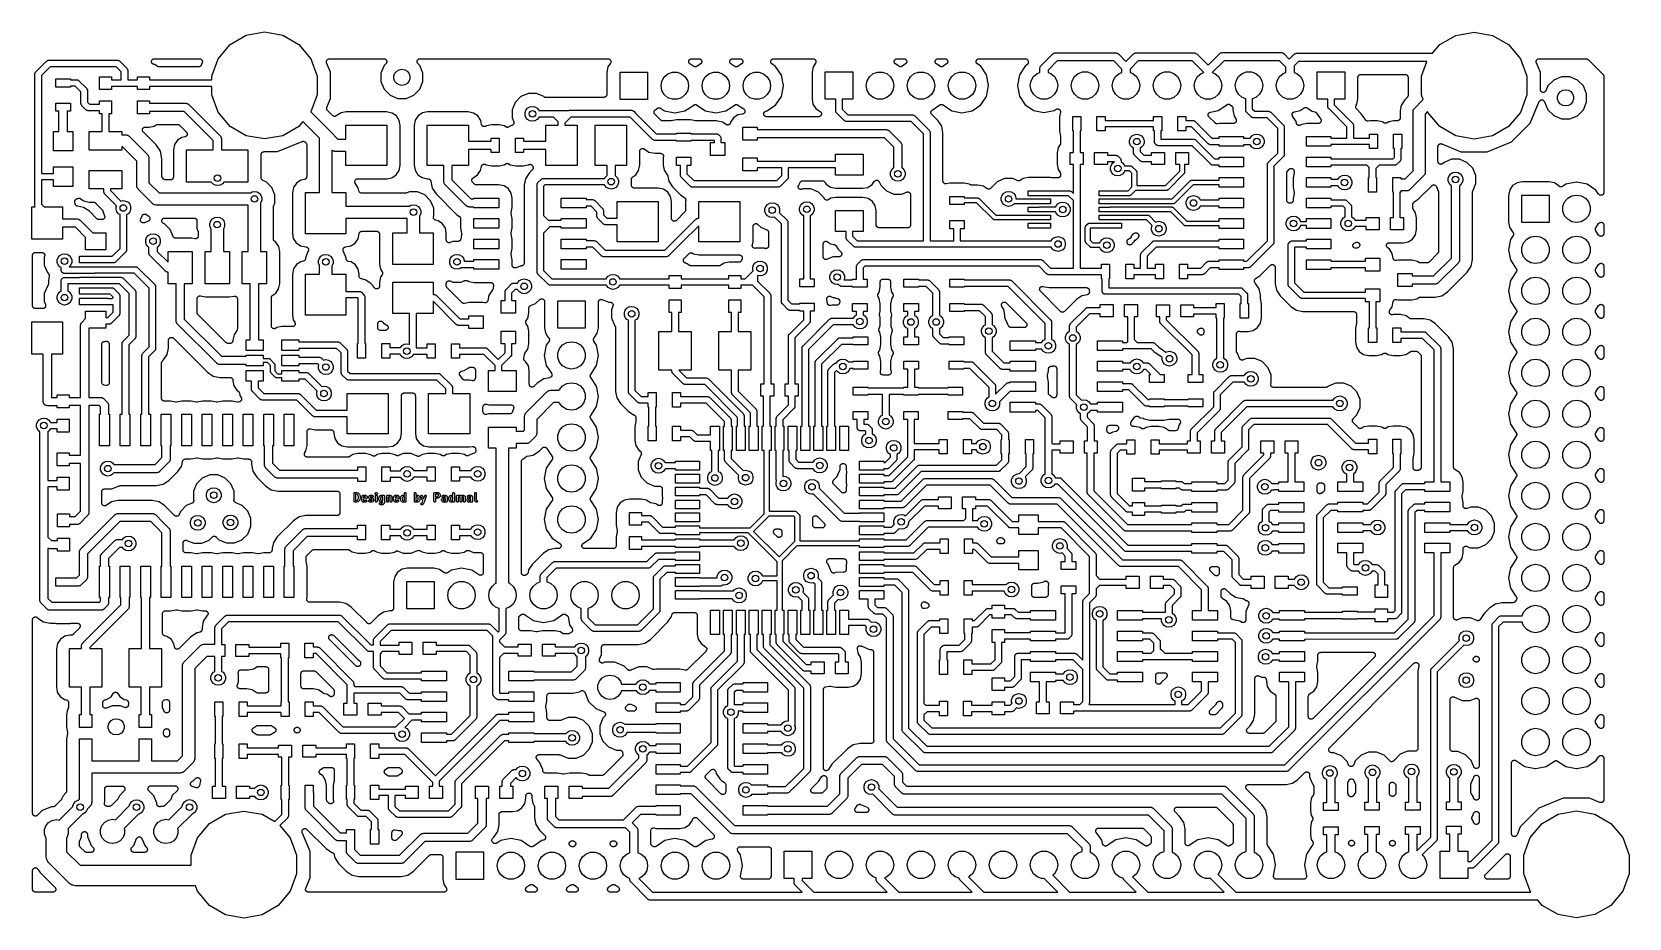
# Model space of a CAD drawing. Extents: x 91.8 to 190.7, y -114.3 to -59.5.
import ezdxf

# ---------------------------------------------------------------- set-up
doc = ezdxf.new("R2010")
doc.units = 0
doc.header["$MEASUREMENT"] = 0
doc.layers.add('BLACK', color=7, linetype='CONTINUOUS')

msp = doc.modelspace()

# ---------------------------------------------------------------- linework, layer by layer
at = {"layer": 'Black'}
for p, q in [((103.281, -61.1137), (104.021, -60.2324)), ((104.021, -60.2324), (105.017, -59.6572)), ((105.017, -59.6572), (106.15, -59.4574)), ((106.15, -59.4574), (107.283, -59.6572)), ((107.283, -59.6572), (108.279, -60.2324)), ((108.279, -60.2324), (109.019, -61.1137)), ((178.513, -60.776), (178.961, -60.2424)), ((178.961, -60.2424), (179.957, -59.6672)), ((179.957, -59.6672), (181.09, -59.4674)), ((181.09, -59.4674), (182.223, -59.6672)), ((182.223, -59.6672), (183.219, -60.2424)), ((183.219, -60.2424), (183.959, -61.1237)), ((91.9863, -61.9363), (92.6563, -61.2663)), ((92.6563, -61.2663), (92.6636, -61.2612)), ((92.6636, -61.2612), (92.6694, -61.2543)), ((92.6694, -61.2543), (92.6924, -61.2411)), ((92.6924, -61.2411), (92.7141, -61.2258)), ((92.7141, -61.2258), (92.7228, -61.2235)), ((92.7228, -61.2235), (92.7305, -61.2191)), ((92.7305, -61.2191), (92.7567, -61.2144)), ((92.7567, -61.2144), (92.7823, -61.2076)), ((92.7823, -61.2076), (92.7912, -61.2084)), ((92.7912, -61.2084), (92.8, -61.2068)), ((92.8, -61.2068), (93.7, -61.2068)), ((93.7, -61.2068), (97.05, -61.2068)), ((97.05, -61.2068), (97.0588, -61.2084)), ((97.0588, -61.2084), (97.0677, -61.2076)), ((97.0677, -61.2076), (97.0933, -61.2144)), ((97.0933, -61.2144), (97.1195, -61.2191)), ((97.1195, -61.2191), (97.1272, -61.2235)), ((97.1272, -61.2235), (97.1359, -61.2258)), ((97.1359, -61.2258), (97.1576, -61.2411)), ((97.1576, -61.2411), (97.1806, -61.2543)), ((97.1806, -61.2543), (97.1864, -61.2612)), ((97.1864, -61.2612), (97.1937, -61.2663)), ((97.1937, -61.2663), (97.6237, -61.6963)), ((99.1564, -61.2911), (99.159, -61.2782)), ((99.159, -61.3084), (99.1564, -61.2911)), ((99.159, -61.265), (99.165, -61.2485)), ((99.159, -61.2782), (99.159, -61.265)), ((99.159, -61.326), (99.159, -61.3084)), ((99.1635, -61.3383), (99.159, -61.326)), ((99.165, -61.2485), (99.1685, -61.2313)), ((99.1685, -61.2313), (99.1754, -61.2201)), ((99.1754, -61.2201), (99.1799, -61.2077)), ((99.1799, -61.2077), (99.1911, -61.1943)), ((99.1911, -61.1943), (99.2003, -61.1793)), ((99.2003, -61.1793), (99.2106, -61.1711)), ((99.2106, -61.1711), (99.219, -61.1611)), ((99.219, -61.1611), (99.2342, -61.1523)), ((99.2342, -61.1523), (99.248, -61.1413)), ((99.248, -61.1413), (99.2604, -61.1372)), ((99.2604, -61.1372), (99.2718, -61.1306)), ((99.2718, -61.1306), (99.2891, -61.1275)), ((99.2891, -61.1275), (99.3057, -61.122)), ((99.3057, -61.122), (99.3189, -61.1223)), ((99.3189, -61.1223), (99.3318, -61.12)), ((99.3318, -61.12), (102.133, -61.12)), ((102.133, -61.12), (102.152, -61.1233)), ((102.152, -61.1233), (102.171, -61.1242)), ((102.171, -61.1242), (102.182, -61.1286)), ((102.182, -61.1286), (102.193, -61.1306)), ((102.193, -61.1306), (102.209, -61.1402)), ((102.209, -61.1402), (102.227, -61.1476)), ((102.227, -61.1476), (102.236, -61.1553)), ((102.236, -61.1553), (102.246, -61.1611)), ((102.246, -61.1611), (102.258, -61.1758)), ((102.258, -61.1758), (102.272, -61.1888)), ((102.272, -61.1888), (102.277, -61.199)), ((102.277, -61.199), (102.285, -61.2077)), ((102.285, -61.2077), (102.291, -61.2258)), ((102.291, -61.2258), (102.3, -61.2429)), ((102.306, -61.326), (102.299, -61.344)), ((102.3, -61.2429), (102.302, -61.2542)), ((102.302, -61.2542), (102.306, -61.265)), ((102.306, -61.265), (102.306, -61.2842)), ((102.306, -61.2842), (102.308, -61.3033)), ((102.308, -61.3033), (102.306, -61.3145)), ((102.306, -61.3145), (102.306, -61.326)), ((102.888, -62.1948), (103.281, -61.1137)), ((109.019, -61.1137), (109.412, -62.1948)), ((109.992, -61.303), (109.994, -61.2841)), ((109.994, -61.3144), (109.992, -61.303)), ((109.994, -61.265), (109.998, -61.2541)), ((109.994, -61.2841), (109.994, -61.265)), ((109.994, -61.326), (109.994, -61.3144)), ((110.001, -61.3439), (109.994, -61.326)), ((109.998, -61.2541), (110, -61.2426)), ((110, -61.2426), (110.008, -61.2257)), ((110.008, -61.2257), (110.015, -61.2077)), ((110.015, -61.2077), (110.022, -61.1988)), ((110.022, -61.1988), (110.028, -61.1885)), ((110.028, -61.1885), (110.042, -61.1757)), ((110.042, -61.1757), (110.054, -61.1611)), ((110.054, -61.1611), (110.064, -61.1552)), ((110.064, -61.1552), (110.073, -61.1474)), ((110.073, -61.1474), (110.09, -61.1401)), ((110.09, -61.1401), (110.107, -61.1306)), ((110.107, -61.1306), (110.118, -61.1286)), ((110.118, -61.1286), (110.129, -61.1241)), ((110.129, -61.1241), (110.148, -61.1233)), ((110.148, -61.1233), (110.167, -61.12)), ((110.167, -61.12), (113.558, -61.12)), ((113.558, -61.12), (113.58, -61.124)), ((113.58, -61.124), (113.603, -61.126)), ((113.603, -61.126), (113.61, -61.1293)), ((113.61, -61.1293), (113.618, -61.1306)), ((113.618, -61.1306), (113.638, -61.1421)), ((113.638, -61.1421), (113.658, -61.1518)), ((113.658, -61.1518), (113.664, -61.1572)), ((113.664, -61.1572), (113.671, -61.1611)), ((113.671, -61.1611), (113.685, -61.1787)), ((113.685, -61.1787), (113.702, -61.195)), ((113.702, -61.195), (113.705, -61.2019)), ((113.705, -61.2019), (113.71, -61.2077)), ((113.71, -61.2077), (113.718, -61.2294)), ((113.718, -61.2294), (113.727, -61.2502)), ((113.731, -61.326), (113.723, -61.3476)), ((113.727, -61.2502), (113.728, -61.2578)), ((113.728, -61.2578), (113.731, -61.265)), ((113.731, -61.265), (113.731, -61.288)), ((113.731, -61.288), (113.733, -61.3109)), ((113.733, -61.3109), (113.731, -61.3183)), ((113.731, -61.3183), (113.731, -61.326)), ((115.607, -61.3106), (115.609, -61.2879)), ((115.609, -61.3182), (115.607, -61.3106)), ((115.609, -61.265), (115.612, -61.2577)), ((115.609, -61.2879), (115.609, -61.265)), ((115.609, -61.326), (115.609, -61.3182)), ((115.617, -61.3475), (115.609, -61.326)), ((115.612, -61.2577), (115.613, -61.2499)), ((115.613, -61.2499), (115.622, -61.2292)), ((115.622, -61.2292), (115.63, -61.2077)), ((115.63, -61.2077), (115.635, -61.2018)), ((115.635, -61.2018), (115.638, -61.1947)), ((115.638, -61.1947), (115.655, -61.1786)), ((115.655, -61.1786), (115.669, -61.1611)), ((115.669, -61.1611), (115.676, -61.1572)), ((115.676, -61.1572), (115.682, -61.1517)), ((115.682, -61.1517), (115.702, -61.142)), ((115.702, -61.142), (115.722, -61.1306)), ((115.722, -61.1306), (115.73, -61.1292)), ((115.73, -61.1292), (115.737, -61.1259)), ((115.737, -61.1259), (115.76, -61.124)), ((115.76, -61.124), (115.782, -61.12)), ((115.782, -61.12), (127.44, -61.12)), ((127.44, -61.12), (127.446, -61.1212)), ((127.446, -61.1212), (127.453, -61.1205)), ((127.453, -61.1205), (127.476, -61.1264)), ((127.476, -61.1264), (127.5, -61.1306)), ((127.5, -61.1306), (127.506, -61.1339)), ((127.506, -61.1339), (127.512, -61.1356)), ((127.512, -61.1356), (127.532, -61.1491)), ((127.532, -61.1491), (127.553, -61.1611)), ((127.553, -61.1611), (127.557, -61.1662)), ((127.557, -61.1662), (127.562, -61.17)), ((127.562, -61.17), (127.576, -61.1894)), ((127.576, -61.1894), (127.592, -61.2077)), ((127.592, -61.2077), (127.594, -61.2141)), ((127.594, -61.2141), (127.598, -61.2195)), ((127.598, -61.2195), (127.604, -61.2425)), ((127.604, -61.2425), (127.613, -61.265)), ((127.613, -61.326), (127.61, -61.3323)), ((127.61, -61.3323), (127.61, -61.339)), ((127.613, -61.265), (127.613, -61.2717)), ((127.613, -61.2717), (127.614, -61.2782)), ((127.614, -61.2782), (127.613, -61.3021)), ((127.613, -61.3021), (127.613, -61.326)), ((132.434, -61.284), (132.437, -61.2747)), ((132.437, -61.3049), (132.434, -61.284)), ((132.437, -61.265), (132.444, -61.2453)), ((132.437, -61.2747), (132.437, -61.265)), ((132.437, -61.326), (132.437, -61.3049)), ((132.44, -61.335), (132.437, -61.326)), ((132.441, -61.3446), (132.44, -61.335)), ((132.444, -61.2453), (132.449, -61.2248)), ((132.449, -61.2248), (132.454, -61.2168)), ((132.454, -61.2168), (132.458, -61.2077)), ((132.458, -61.2077), (132.471, -61.1916)), ((132.471, -61.1916), (132.483, -61.1741)), ((132.483, -61.1741), (132.491, -61.1684)), ((132.491, -61.1684), (132.497, -61.1611)), ((132.497, -61.1611), (132.515, -61.1505)), ((132.515, -61.1505), (132.532, -61.1381)), ((132.532, -61.1381), (132.541, -61.1354)), ((132.541, -61.1354), (132.549, -61.1306)), ((132.549, -61.1306), (132.57, -61.1269)), ((132.57, -61.1269), (132.59, -61.121)), ((132.59, -61.121), (132.6, -61.1217)), ((132.6, -61.1217), (132.61, -61.12)), ((132.61, -61.12), (133.07, -61.12)), ((133.07, -61.12), (133.08, -61.1217)), ((133.08, -61.1217), (133.09, -61.121)), ((133.09, -61.121), (133.11, -61.1269)), ((133.11, -61.1269), (133.131, -61.1306)), ((133.131, -61.1306), (133.139, -61.1354)), ((133.139, -61.1354), (133.148, -61.1381)), ((133.148, -61.1381), (133.165, -61.1505)), ((133.165, -61.1505), (133.183, -61.1611)), ((133.183, -61.1611), (133.189, -61.1684)), ((133.189, -61.1684), (133.197, -61.1741)), ((133.197, -61.1741), (133.209, -61.1916)), ((133.209, -61.1916), (133.222, -61.2077)), ((133.222, -61.2077), (133.226, -61.2168)), ((133.226, -61.2168), (133.231, -61.2248)), ((133.231, -61.2248), (133.236, -61.2453)), ((133.236, -61.2453), (133.243, -61.265)), ((133.24, -61.335), (133.239, -61.3446)), ((133.243, -61.326), (133.24, -61.335)), ((133.243, -61.265), (133.243, -61.2747)), ((133.243, -61.2747), (133.246, -61.284)), ((133.246, -61.284), (133.243, -61.3049)), ((133.243, -61.3049), (133.243, -61.326)), ((134.974, -61.284), (134.977, -61.2747)), ((134.977, -61.3049), (134.974, -61.284)), ((134.977, -61.265), (134.984, -61.2453)), ((134.977, -61.2747), (134.977, -61.265)), ((134.977, -61.326), (134.977, -61.3049)), ((134.98, -61.335), (134.977, -61.326)), ((134.981, -61.3446), (134.98, -61.335)), ((134.984, -61.2453), (134.989, -61.2248)), ((134.989, -61.2248), (134.994, -61.2168)), ((134.994, -61.2168), (134.998, -61.2077)), ((134.998, -61.2077), (135.011, -61.1916)), ((135.011, -61.1916), (135.023, -61.1741)), ((135.023, -61.1741), (135.031, -61.1684)), ((135.031, -61.1684), (135.037, -61.1611)), ((135.037, -61.1611), (135.055, -61.1505)), ((135.055, -61.1505), (135.072, -61.1381)), ((135.072, -61.1381), (135.081, -61.1354)), ((135.081, -61.1354), (135.089, -61.1306)), ((135.089, -61.1306), (135.11, -61.1269)), ((135.11, -61.1269), (135.13, -61.121)), ((135.13, -61.121), (135.14, -61.1217)), ((135.14, -61.1217), (135.15, -61.12)), ((135.15, -61.12), (135.61, -61.12)), ((135.61, -61.12), (135.62, -61.1217)), ((135.62, -61.1217), (135.63, -61.121)), ((135.63, -61.121), (135.65, -61.1269)), ((135.65, -61.1269), (135.671, -61.1306)), ((135.671, -61.1306), (135.679, -61.1354)), ((135.679, -61.1354), (135.688, -61.1381)), ((135.688, -61.1381), (135.705, -61.1505)), ((135.705, -61.1505), (135.723, -61.1611)), ((135.723, -61.1611), (135.729, -61.1684)), ((135.729, -61.1684), (135.737, -61.1741)), ((135.737, -61.1741), (135.749, -61.1916)), ((135.749, -61.1916), (135.762, -61.2077)), ((135.762, -61.2077), (135.766, -61.2168)), ((135.766, -61.2168), (135.771, -61.2248)), ((135.771, -61.2248), (135.776, -61.2453)), ((135.776, -61.2453), (135.783, -61.265)), ((135.78, -61.335), (135.779, -61.3446)), ((135.783, -61.326), (135.78, -61.335)), ((135.783, -61.265), (135.783, -61.2747)), ((135.783, -61.2747), (135.786, -61.284)), ((135.786, -61.284), (135.783, -61.3049)), ((135.783, -61.3049), (135.783, -61.326)), ((137.514, -61.284), (137.517, -61.2747)), ((137.517, -61.3049), (137.514, -61.284)), ((137.517, -61.265), (137.524, -61.2453)), ((137.517, -61.2747), (137.517, -61.265)), ((137.517, -61.326), (137.517, -61.3049)), ((137.52, -61.335), (137.517, -61.326)), ((137.521, -61.3446), (137.52, -61.335)), ((137.524, -61.2453), (137.529, -61.2248)), ((137.529, -61.2248), (137.534, -61.2168)), ((137.534, -61.2168), (137.538, -61.2077)), ((137.538, -61.2077), (137.551, -61.1916)), ((137.551, -61.1916), (137.563, -61.1741)), ((137.563, -61.1741), (137.571, -61.1684)), ((137.571, -61.1684), (137.577, -61.1611)), ((137.577, -61.1611), (137.595, -61.1505)), ((137.595, -61.1505), (137.612, -61.1381)), ((137.612, -61.1381), (137.621, -61.1354)), ((137.621, -61.1354), (137.629, -61.1306)), ((137.629, -61.1306), (137.65, -61.1269)), ((137.65, -61.1269), (137.67, -61.121)), ((137.67, -61.121), (137.68, -61.1217)), ((137.68, -61.1217), (137.69, -61.12)), ((137.69, -61.12), (140.143, -61.12)), ((140.143, -61.12), (140.149, -61.1212)), ((140.149, -61.1212), (140.156, -61.1205)), ((140.156, -61.1205), (140.179, -61.1264)), ((140.179, -61.1264), (140.203, -61.1306)), ((140.203, -61.1306), (140.209, -61.1339)), ((140.209, -61.1339), (140.215, -61.1356)), ((140.215, -61.1356), (140.235, -61.1491)), ((140.235, -61.1491), (140.256, -61.1611)), ((140.256, -61.1611), (140.26, -61.1662)), ((140.26, -61.1662), (140.266, -61.17)), ((140.266, -61.17), (140.28, -61.1894)), ((140.28, -61.1894), (140.295, -61.2077)), ((140.295, -61.2077), (140.297, -61.2141)), ((140.297, -61.2141), (140.301, -61.2195)), ((140.301, -61.2195), (140.308, -61.2425)), ((140.308, -61.2425), (140.316, -61.265)), ((140.316, -61.326), (140.313, -61.3323)), ((140.313, -61.3323), (140.313, -61.339)), ((140.316, -61.265), (140.316, -61.2717)), ((140.316, -61.2717), (140.318, -61.2782)), ((140.318, -61.2782), (140.316, -61.3021)), ((140.316, -61.3021), (140.316, -61.326)), ((145.159, -61.284), (145.162, -61.2747)), ((145.162, -61.3049), (145.159, -61.284)), ((145.162, -61.265), (145.169, -61.2453)), ((145.162, -61.2747), (145.162, -61.265)), ((145.162, -61.326), (145.162, -61.3049)), ((145.165, -61.335), (145.162, -61.326)), ((145.166, -61.3446), (145.165, -61.335)), ((145.169, -61.2453), (145.174, -61.2248)), ((145.174, -61.2248), (145.179, -61.2168)), ((145.179, -61.2168), (145.183, -61.2077)), ((145.183, -61.2077), (145.196, -61.1916)), ((145.196, -61.1916), (145.208, -61.1741)), ((145.208, -61.1741), (145.215, -61.1684)), ((145.215, -61.1684), (145.222, -61.1611)), ((145.222, -61.1611), (145.24, -61.1505)), ((145.24, -61.1505), (145.257, -61.1381)), ((145.257, -61.1381), (145.266, -61.1354)), ((145.266, -61.1354), (145.274, -61.1306)), ((145.274, -61.1306), (145.295, -61.1269)), ((145.295, -61.1269), (145.315, -61.121)), ((145.315, -61.121), (145.325, -61.1217)), ((145.325, -61.1217), (145.334, -61.12)), ((145.334, -61.12), (145.766, -61.12)), ((145.766, -61.12), (145.775, -61.1217)), ((145.775, -61.1217), (145.785, -61.121)), ((145.785, -61.121), (145.805, -61.1269)), ((145.805, -61.1269), (145.826, -61.1306)), ((145.826, -61.1306), (145.834, -61.1354)), ((145.834, -61.1354), (145.843, -61.1381)), ((145.843, -61.1381), (145.86, -61.1505)), ((145.86, -61.1505), (145.878, -61.1611)), ((145.878, -61.1611), (145.885, -61.1684)), ((145.885, -61.1684), (145.892, -61.1741)), ((145.892, -61.1741), (145.904, -61.1916)), ((145.904, -61.1916), (145.917, -61.2077)), ((145.917, -61.2077), (145.921, -61.2168)), ((145.921, -61.2168), (145.926, -61.2248)), ((145.926, -61.2248), (145.931, -61.2453)), ((145.931, -61.2453), (145.938, -61.265)), ((145.935, -61.335), (145.934, -61.3446)), ((145.938, -61.326), (145.935, -61.335)), ((145.938, -61.265), (145.938, -61.2747)), ((145.938, -61.2747), (145.941, -61.284)), ((145.941, -61.284), (145.938, -61.3049)), ((145.938, -61.3049), (145.938, -61.326)), ((147.699, -61.284), (147.702, -61.2747)), ((147.702, -61.3049), (147.699, -61.284)), ((147.702, -61.265), (147.709, -61.2453)), ((147.702, -61.2747), (147.702, -61.265)), ((147.702, -61.326), (147.702, -61.3049)), ((147.705, -61.335), (147.702, -61.326)), ((147.706, -61.3446), (147.705, -61.335)), ((147.709, -61.2453), (147.714, -61.2248)), ((147.714, -61.2248), (147.719, -61.2168)), ((147.719, -61.2168), (147.723, -61.2077)), ((147.723, -61.2077), (147.736, -61.1916)), ((147.736, -61.1916), (147.748, -61.1741)), ((147.748, -61.1741), (147.755, -61.1684)), ((147.755, -61.1684), (147.762, -61.1611)), ((147.762, -61.1611), (147.78, -61.1505)), ((147.78, -61.1505), (147.797, -61.1381)), ((147.797, -61.1381), (147.806, -61.1354)), ((147.806, -61.1354), (147.814, -61.1306)), ((147.814, -61.1306), (147.835, -61.1269)), ((147.835, -61.1269), (147.855, -61.121)), ((147.855, -61.121), (147.865, -61.1217)), ((147.865, -61.1217), (147.874, -61.12)), ((147.874, -61.12), (148.306, -61.12)), ((148.306, -61.12), (148.315, -61.1217)), ((148.315, -61.1217), (148.325, -61.121)), ((148.325, -61.121), (148.345, -61.1269)), ((148.345, -61.1269), (148.366, -61.1306)), ((148.366, -61.1306), (148.374, -61.1354)), ((148.374, -61.1354), (148.383, -61.1381)), ((148.383, -61.1381), (148.4, -61.1505)), ((148.4, -61.1505), (148.418, -61.1611)), ((148.418, -61.1611), (148.425, -61.1684)), ((148.425, -61.1684), (148.432, -61.1741)), ((148.432, -61.1741), (148.444, -61.1916)), ((148.444, -61.1916), (148.457, -61.2077)), ((148.457, -61.2077), (148.461, -61.2168)), ((148.461, -61.2168), (148.466, -61.2248)), ((148.466, -61.2248), (148.471, -61.2453)), ((148.471, -61.2453), (148.478, -61.265)), ((148.475, -61.335), (148.474, -61.3446)), ((148.478, -61.326), (148.475, -61.335)), ((148.478, -61.265), (148.478, -61.2747)), ((148.478, -61.2747), (148.481, -61.284)), ((148.481, -61.284), (148.478, -61.3049)), ((148.478, -61.3049), (148.478, -61.326)), ((150.239, -61.284), (150.242, -61.2747)), ((150.242, -61.3049), (150.239, -61.284)), ((150.242, -61.265), (150.249, -61.2453)), ((150.242, -61.2747), (150.242, -61.265)), ((150.242, -61.326), (150.242, -61.3049)), ((150.245, -61.335), (150.242, -61.326)), ((150.246, -61.3446), (150.245, -61.335)), ((150.249, -61.2453), (150.254, -61.2248)), ((150.254, -61.2248), (150.259, -61.2168)), ((150.259, -61.2168), (150.263, -61.2077)), ((150.263, -61.2077), (150.276, -61.1916)), ((150.276, -61.1916), (150.288, -61.1741)), ((150.288, -61.1741), (150.295, -61.1684)), ((150.295, -61.1684), (150.302, -61.1611)), ((150.302, -61.1611), (150.32, -61.1505)), ((150.32, -61.1505), (150.337, -61.1381)), ((150.337, -61.1381), (150.346, -61.1354)), ((150.346, -61.1354), (150.354, -61.1306)), ((150.354, -61.1306), (150.375, -61.1269)), ((150.375, -61.1269), (150.395, -61.121)), ((150.395, -61.121), (150.405, -61.1217)), ((150.405, -61.1217), (150.414, -61.12)), ((150.414, -61.12), (153.295, -61.12)), ((153.295, -61.12), (153.297, -61.1203)), ((153.297, -61.1203), (153.299, -61.12)), ((153.299, -61.12), (153.327, -61.1256)), ((153.327, -61.1256), (153.355, -61.1306)), ((153.355, -61.1306), (153.357, -61.1316)), ((153.357, -61.1316), (153.359, -61.1319)), ((153.359, -61.1319), (153.383, -61.1467)), ((153.383, -61.1467), (153.408, -61.1611)), ((153.408, -61.1611), (153.409, -61.1625)), ((153.409, -61.1625), (153.411, -61.1636)), ((153.411, -61.1636), (153.429, -61.1858)), ((153.429, -61.1858), (153.447, -61.2077)), ((153.447, -61.2077), (153.448, -61.2096)), ((153.448, -61.2096), (153.449, -61.2111)), ((153.449, -61.2111), (153.458, -61.2382)), ((153.467, -61.3297), (153.455, -61.388)), ((153.458, -61.2382), (153.468, -61.265)), ((153.468, -61.326), (153.467, -61.3278)), ((153.467, -61.3278), (153.467, -61.3297)), ((153.468, -61.265), (153.468, -61.267)), ((153.468, -61.267), (153.468, -61.2688)), ((153.468, -61.2688), (153.468, -61.2974)), ((153.468, -61.2974), (153.468, -61.326)), ((154.26, -61.5404), (154.98, -60.8204)), ((155.265, -61.254), (154.694, -61.8252)), ((154.98, -60.8204), (154.99, -60.814)), ((154.99, -60.814), (154.997, -60.8054)), ((154.997, -60.8054), (155.025, -60.7888)), ((155.025, -60.7888), (155.053, -60.7698)), ((155.053, -60.7698), (155.063, -60.7669)), ((155.063, -60.7669), (155.073, -60.7613)), ((155.073, -60.7613), (155.106, -60.7556)), ((155.106, -60.7556), (155.138, -60.747)), ((155.138, -60.747), (155.149, -60.7479)), ((155.149, -60.7479), (155.16, -60.746)), ((155.16, -60.746), (158.87, -60.746)), ((158.765, -61.254), (155.265, -61.254)), ((159.266, -61.7552), (158.765, -61.254)), ((158.87, -60.746), (158.881, -60.7479)), ((158.881, -60.7479), (158.892, -60.747)), ((158.892, -60.747), (158.924, -60.7556)), ((158.924, -60.7556), (158.957, -60.7613)), ((158.957, -60.7613), (158.967, -60.7669)), ((158.967, -60.7669), (158.977, -60.7698)), ((158.977, -60.7698), (159.005, -60.7888)), ((159.005, -60.7888), (159.033, -60.8054)), ((159.033, -60.8054), (159.04, -60.814)), ((159.04, -60.814), (159.05, -60.8204)), ((159.05, -60.8204), (159.52, -61.2908)), ((159.52, -61.2908), (159.99, -60.8204)), ((160.275, -61.254), (159.774, -61.7552)), ((159.99, -60.8204), (160, -60.814)), ((160, -60.814), (160.007, -60.8054)), ((160.007, -60.8054), (160.035, -60.7888)), ((160.035, -60.7888), (160.063, -60.7698)), ((160.063, -60.7698), (160.073, -60.7669)), ((160.073, -60.7669), (160.083, -60.7613)), ((160.083, -60.7613), (160.116, -60.7556)), ((160.116, -60.7556), (160.148, -60.747)), ((160.148, -60.747), (160.159, -60.7479)), ((160.159, -60.7479), (160.17, -60.746)), ((160.17, -60.746), (163.72, -60.746)), ((163.615, -61.254), (160.275, -61.254)), ((164.334, -61.9729), (163.615, -61.254)), ((163.72, -60.746), (163.731, -60.7479)), ((163.731, -60.7479), (163.742, -60.747)), ((163.742, -60.747), (163.774, -60.7556)), ((163.774, -60.7556), (163.807, -60.7613)), ((163.807, -60.7613), (163.817, -60.7669)), ((163.817, -60.7669), (163.827, -60.7698)), ((163.827, -60.7698), (163.855, -60.7888)), ((163.855, -60.7888), (163.883, -60.8054)), ((163.883, -60.8054), (163.89, -60.814)), ((163.89, -60.814), (163.9, -60.8204)), ((163.9, -60.8204), (164.6, -61.5208)), ((164.6, -61.5208), (165.31, -60.8104)), ((165.595, -61.244), (164.866, -61.9729)), ((165.31, -60.8104), (165.32, -60.804)), ((165.32, -60.804), (165.327, -60.7954)), ((165.327, -60.7954), (165.355, -60.7788)), ((165.355, -60.7788), (165.383, -60.7598)), ((165.383, -60.7598), (165.393, -60.7569)), ((165.393, -60.7569), (165.403, -60.7513)), ((165.403, -60.7513), (165.436, -60.7456)), ((165.436, -60.7456), (165.468, -60.737)), ((165.468, -60.737), (165.479, -60.7379)), ((165.479, -60.7379), (165.49, -60.736)), ((165.49, -60.736), (169.13, -60.736)), ((169.025, -61.244), (165.595, -61.244)), ((169.426, -61.6452), (169.025, -61.244)), ((169.13, -60.736), (169.141, -60.7379)), ((169.141, -60.7379), (169.152, -60.737)), ((169.152, -60.737), (169.184, -60.7456)), ((169.184, -60.7456), (169.217, -60.7513)), ((169.217, -60.7513), (169.227, -60.7569)), ((169.227, -60.7569), (169.237, -60.7598)), ((169.237, -60.7598), (169.265, -60.7788)), ((169.265, -60.7788), (169.293, -60.7954)), ((169.293, -60.7954), (169.3, -60.804)), ((169.3, -60.804), (169.31, -60.8104)), ((169.31, -60.8104), (169.635, -61.1358)), ((169.635, -61.1358), (169.92, -60.8504)), ((169.92, -60.8504), (169.93, -60.844)), ((169.93, -60.844), (169.937, -60.8354)), ((170.205, -61.284), (169.934, -61.5552)), ((169.937, -60.8354), (169.965, -60.8188)), ((169.965, -60.8188), (169.993, -60.7998)), ((169.993, -60.7998), (170.003, -60.7969)), ((170.003, -60.7969), (170.013, -60.7913)), ((170.013, -60.7913), (170.046, -60.7856)), ((170.046, -60.7856), (170.078, -60.777)), ((170.078, -60.777), (170.089, -60.7779)), ((170.089, -60.7779), (170.1, -60.776)), ((170.1, -60.776), (178.513, -60.776)), ((178.163, -61.284), (170.205, -61.284)), ((177.828, -62.2048), (178.163, -61.284)), ((183.959, -61.1237), (184.352, -62.2048)), ((184.927, -61.303), (184.93, -61.2841)), ((184.93, -61.3144), (184.927, -61.303)), ((184.93, -61.265), (184.934, -61.2541)), ((184.93, -61.2841), (184.93, -61.265)), ((184.93, -61.326), (184.93, -61.3144)), ((184.936, -61.3439), (184.93, -61.326)), ((184.934, -61.2541), (184.935, -61.2426)), ((184.935, -61.2426), (184.944, -61.2257)), ((184.944, -61.2257), (184.951, -61.2077)), ((184.951, -61.2077), (184.958, -61.1988)), ((184.958, -61.1988), (184.964, -61.1885)), ((184.964, -61.1885), (184.978, -61.1757)), ((184.978, -61.1757), (184.99, -61.1611)), ((184.99, -61.1611), (185, -61.1552)), ((185, -61.1552), (185.009, -61.1474)), ((185.009, -61.1474), (185.026, -61.1401)), ((185.026, -61.1401), (185.043, -61.1306)), ((185.043, -61.1306), (185.054, -61.1286)), ((185.054, -61.1286), (185.065, -61.1241)), ((185.065, -61.1241), (185.084, -61.1233)), ((185.084, -61.1233), (185.103, -61.12)), ((185.103, -61.12), (188.025, -61.12)), ((188.025, -61.12), (188.033, -61.1213)), ((188.033, -61.1213), (188.041, -61.1207)), ((188.041, -61.1207), (188.063, -61.1266)), ((188.063, -61.1266), (188.085, -61.1306)), ((188.085, -61.1306), (188.092, -61.1344)), ((188.092, -61.1344), (188.099, -61.1364)), ((188.099, -61.1364), (188.118, -61.1496)), ((188.118, -61.1496), (188.138, -61.1611)), ((188.138, -61.1611), (188.143, -61.167)), ((188.143, -61.167), (188.149, -61.1714)), ((188.149, -61.1714), (189.069, -62.0907)), ((91.9268, -62.08), (91.9284, -62.0712)), ((91.9268, -68.41), (91.9268, -62.08)), ((91.9276, -62.0623), (91.9344, -62.0367)), ((91.9284, -62.0712), (91.9276, -62.0623)), ((91.9344, -62.0367), (91.9391, -62.0105)), ((91.9391, -62.0105), (91.9435, -62.0028)), ((91.9435, -62.0028), (91.9458, -61.9941)), ((91.9458, -61.9941), (91.9611, -61.9724)), ((91.9611, -61.9724), (91.9743, -61.9494)), ((91.9743, -61.9494), (91.9812, -61.9436)), ((91.9812, -61.9436), (91.9863, -61.9363)), ((92.8842, -61.6132), (92.3332, -62.1642)), ((92.3332, -62.1642), (92.3332, -68.2168)), ((93.7, -61.6132), (92.8842, -61.6132)), ((96.9658, -61.6132), (93.7, -61.6132)), ((95.925, -63.03), (95.925, -62.23)), ((95.925, -62.23), (96.675, -62.23)), ((96.675, -62.23), (96.675, -62.4268)), ((97.2768, -61.9242), (96.9658, -61.6132)), ((97.2768, -62.4268), (97.2768, -61.9242)), ((97.6237, -61.6963), (97.6288, -61.7036)), ((97.6288, -61.7036), (97.6357, -61.7094)), ((97.6357, -61.7094), (97.6489, -61.7324)), ((97.6489, -61.7324), (97.6642, -61.7541)), ((97.6642, -61.7541), (97.6665, -61.7628)), ((97.6665, -61.7628), (97.6709, -61.7705)), ((97.6709, -61.7705), (97.6756, -61.7967)), ((97.6756, -61.7967), (97.6824, -61.8223)), ((97.6824, -61.8223), (97.6816, -61.8312)), ((97.6816, -61.8312), (97.6832, -61.84)), ((97.6832, -61.84), (97.6832, -62.4268)), ((98.285, -62.4268), (98.285, -62.23)), ((98.285, -62.23), (99.035, -62.23)), ((99.035, -62.23), (99.035, -62.4268)), ((99.1655, -61.3513), (99.1635, -61.3383)), ((99.1738, -61.3668), (99.1655, -61.3513)), ((99.1799, -61.3832), (99.1738, -61.3668)), ((99.1883, -61.3933), (99.1799, -61.3832)), ((99.1946, -61.4049), (99.1883, -61.3933)), ((99.2077, -61.4165), (99.1946, -61.4049)), ((99.219, -61.4299), (99.2077, -61.4165)), ((99.2304, -61.4365), (99.219, -61.4299)), ((99.2403, -61.4452), (99.2304, -61.4365)), ((99.2566, -61.4516), (99.2403, -61.4452)), ((99.2718, -61.4604), (99.2566, -61.4516)), ((99.2848, -61.4627), (99.2718, -61.4604)), ((99.297, -61.4675), (99.2848, -61.4627)), ((99.3523, -61.4787), (99.297, -61.4675)), ((99.5243, -61.5962), (99.3523, -61.4787)), ((99.5442, -61.6052), (99.5243, -61.5962)), ((99.5632, -61.6162), (99.5442, -61.6052)), ((99.5718, -61.6177), (99.5632, -61.6162)), ((99.5798, -61.6213), (99.5718, -61.6177)), ((99.6017, -61.623), (99.5798, -61.6213)), ((99.6233, -61.6268), (99.6017, -61.623)), ((102.068, -61.6268), (99.6233, -61.6268)), ((102.079, -61.6248), (102.068, -61.6268)), ((102.091, -61.6253), (102.079, -61.6248)), ((102.109, -61.6196), (102.091, -61.6253)), ((102.128, -61.6162), (102.109, -61.6196)), ((102.138, -61.6105), (102.128, -61.6162)), ((102.149, -61.607), (102.138, -61.6105)), ((102.164, -61.5954), (102.149, -61.607)), ((102.181, -61.5857), (102.164, -61.5954)), ((102.188, -61.577), (102.181, -61.5857)), ((102.197, -61.57), (102.188, -61.577)), ((102.208, -61.5538), (102.197, -61.57)), ((102.22, -61.539), (102.208, -61.5538)), ((102.224, -61.5283), (102.22, -61.539)), ((102.23, -61.5186), (102.224, -61.5283)), ((102.295, -61.3628), (102.23, -61.5186)), ((102.299, -61.344), (102.295, -61.3628)), ((102.888, -62.4268), (102.888, -62.1948)), ((109.412, -62.1948), (109.412, -63.3452)), ((110.005, -61.3625), (110.001, -61.3439)), ((110.251, -61.958), (110.005, -61.3625)), ((110.249, -63.5891), (110.251, -61.958)), ((113.569, -61.5326), (113.37, -62.0103)), ((113.37, -62.0103), (113.37, -62.5275)), ((113.682, -61.4197), (113.569, -61.5326)), ((113.695, -61.4009), (113.682, -61.4197)), ((113.71, -61.3832), (113.695, -61.4009)), ((113.712, -61.3761), (113.71, -61.3832)), ((113.717, -61.3698), (113.712, -61.3761)), ((113.723, -61.3476), (113.717, -61.3698)), ((114.176, -62.1828), (114.235, -62.019)), ((114.176, -62.3572), (114.176, -62.1828)), ((114.235, -62.019), (114.347, -61.8855)), ((114.347, -61.8855), (114.498, -61.7984)), ((114.498, -61.7984), (114.67, -61.7681)), ((114.67, -61.7681), (114.842, -61.7984)), ((114.842, -61.7984), (114.993, -61.8855)), ((114.993, -61.8855), (115.105, -62.019)), ((115.105, -62.019), (115.164, -62.1828)), ((115.164, -62.1828), (115.164, -62.3572)), ((115.623, -61.3695), (115.617, -61.3475)), ((115.627, -61.3759), (115.623, -61.3695)), ((115.63, -61.3832), (115.627, -61.3759)), ((115.645, -61.4008), (115.63, -61.3832)), ((115.658, -61.4195), (115.645, -61.4008)), ((115.773, -61.5346), (115.658, -61.4195)), ((115.97, -62.0125), (115.773, -61.5346)), ((115.97, -62.5297), (115.97, -62.0125)), ((127.429, -61.6227), (127.361, -61.9576)), ((127.361, -61.9576), (127.361, -63.3313)), ((127.585, -61.3945), (127.429, -61.6227)), ((127.587, -61.3884), (127.585, -61.3945)), ((127.592, -61.3832), (127.587, -61.3884)), ((127.6, -61.3608), (127.592, -61.3832)), ((127.61, -61.339), (127.6, -61.3608)), ((128.18, -63.64), (128.18, -61.94)), ((128.18, -61.94), (129.88, -61.94)), ((129.88, -61.94), (129.88, -63.64)), ((130.771, -62.496), (130.919, -62.2404)), ((130.919, -62.2404), (131.145, -62.0506)), ((131.145, -62.0506), (131.422, -61.9497)), ((131.422, -61.9497), (131.718, -61.9497)), ((131.718, -61.9497), (131.995, -62.0506)), ((131.995, -62.0506), (132.221, -62.2404)), ((132.221, -62.2404), (132.369, -62.496)), ((132.45, -61.3635), (132.441, -61.3446)), ((132.458, -61.3832), (132.45, -61.3635)), ((132.464, -61.3906), (132.458, -61.3832)), ((132.468, -61.3993), (132.464, -61.3906)), ((132.483, -61.4138), (132.468, -61.3993)), ((132.497, -61.4299), (132.483, -61.4138)), ((132.505, -61.4348), (132.497, -61.4299)), ((132.512, -61.4414), (132.505, -61.4348)), ((132.742, -61.5954), (132.512, -61.4414)), ((132.753, -61.6001), (132.742, -61.5954)), ((132.762, -61.6069), (132.753, -61.6001)), ((132.781, -61.6123), (132.762, -61.6069)), ((132.798, -61.62), (132.781, -61.6123)), ((132.81, -61.6207), (132.798, -61.62)), ((132.821, -61.624), (132.81, -61.6207)), ((132.84, -61.6227), (132.821, -61.624)), ((132.859, -61.624), (132.84, -61.6227)), ((132.87, -61.6207), (132.859, -61.624)), ((132.882, -61.62), (132.87, -61.6207)), ((132.899, -61.6123), (132.882, -61.62)), ((132.918, -61.6069), (132.899, -61.6123)), ((132.927, -61.6001), (132.918, -61.6069)), ((132.938, -61.5954), (132.927, -61.6001)), ((133.168, -61.4414), (132.938, -61.5954)), ((133.175, -61.4348), (133.168, -61.4414)), ((133.183, -61.4299), (133.175, -61.4348)), ((133.197, -61.4138), (133.183, -61.4299)), ((133.212, -61.3993), (133.197, -61.4138)), ((133.216, -61.3906), (133.212, -61.3993)), ((133.222, -61.3832), (133.216, -61.3906)), ((133.23, -61.3635), (133.222, -61.3832)), ((133.239, -61.3446), (133.23, -61.3635)), ((133.311, -62.496), (133.459, -62.2404)), ((133.459, -62.2404), (133.685, -62.0506)), ((133.685, -62.0506), (133.962, -61.9497)), ((133.962, -61.9497), (134.258, -61.9497)), ((134.258, -61.9497), (134.535, -62.0506)), ((134.535, -62.0506), (134.761, -62.2404)), ((134.761, -62.2404), (134.909, -62.496)), ((134.99, -61.3635), (134.981, -61.3446)), ((134.998, -61.3832), (134.99, -61.3635)), ((135.004, -61.3906), (134.998, -61.3832)), ((135.008, -61.3993), (135.004, -61.3906)), ((135.023, -61.4138), (135.008, -61.3993)), ((135.037, -61.4299), (135.023, -61.4138)), ((135.045, -61.4348), (135.037, -61.4299)), ((135.052, -61.4414), (135.045, -61.4348)), ((135.282, -61.5954), (135.052, -61.4414)), ((135.293, -61.6001), (135.282, -61.5954)), ((135.302, -61.6069), (135.293, -61.6001)), ((135.321, -61.6123), (135.302, -61.6069)), ((135.338, -61.62), (135.321, -61.6123)), ((135.35, -61.6207), (135.338, -61.62)), ((135.361, -61.624), (135.35, -61.6207)), ((135.38, -61.6227), (135.361, -61.624)), ((135.399, -61.624), (135.38, -61.6227)), ((135.41, -61.6207), (135.399, -61.624)), ((135.422, -61.62), (135.41, -61.6207)), ((135.439, -61.6123), (135.422, -61.62)), ((135.458, -61.6069), (135.439, -61.6123)), ((135.467, -61.6001), (135.458, -61.6069)), ((135.478, -61.5954), (135.467, -61.6001)), ((135.708, -61.4414), (135.478, -61.5954)), ((135.715, -61.4348), (135.708, -61.4414)), ((135.723, -61.4299), (135.715, -61.4348)), ((135.737, -61.4138), (135.723, -61.4299)), ((135.752, -61.3993), (135.737, -61.4138)), ((135.756, -61.3906), (135.752, -61.3993)), ((135.762, -61.3832), (135.756, -61.3906)), ((135.77, -61.3635), (135.762, -61.3832)), ((135.779, -61.3446), (135.77, -61.3635)), ((135.851, -62.496), (135.999, -62.2404)), ((135.999, -62.2404), (136.225, -62.0506)), ((136.225, -62.0506), (136.502, -61.9497)), ((136.502, -61.9497), (136.798, -61.9497)), ((136.798, -61.9497), (137.075, -62.0506)), ((137.075, -62.0506), (137.301, -62.2404)), ((137.301, -62.2404), (137.449, -62.496)), ((137.53, -61.3635), (137.521, -61.3446)), ((137.538, -61.3832), (137.53, -61.3635)), ((137.544, -61.3906), (137.538, -61.3832)), ((137.548, -61.3993), (137.544, -61.3906)), ((137.563, -61.4138), (137.548, -61.3993)), ((137.577, -61.4299), (137.563, -61.4138)), ((137.585, -61.4348), (137.577, -61.4299)), ((137.592, -61.4414), (137.585, -61.4348)), ((137.814, -61.5899), (137.592, -61.4414)), ((138.171, -62.1241), (137.814, -61.5899)), ((138.3, -62.7715), (138.171, -62.1241)), ((140.139, -61.6127), (140.071, -61.9476)), ((140.071, -61.9476), (140.071, -63.6136)), ((140.288, -61.3945), (140.139, -61.6127)), ((140.291, -61.3884), (140.288, -61.3945)), ((140.295, -61.3832), (140.291, -61.3884)), ((140.303, -61.3608), (140.295, -61.3832)), ((140.313, -61.339), (140.303, -61.3608)), ((140.89, -63.63), (140.89, -61.93)), ((140.89, -61.93), (142.59, -61.93)), ((142.59, -61.93), (142.59, -63.63)), ((143.481, -62.486), (143.629, -62.2304)), ((143.629, -62.2304), (143.855, -62.0406)), ((143.855, -62.0406), (144.132, -61.9397)), ((144.132, -61.9397), (144.428, -61.9397)), ((144.428, -61.9397), (144.705, -62.0406)), ((144.705, -62.0406), (144.931, -62.2304)), ((144.931, -62.2304), (145.079, -62.486)), ((145.175, -61.3635), (145.166, -61.3446)), ((145.183, -61.3832), (145.175, -61.3635)), ((145.189, -61.3906), (145.183, -61.3832)), ((145.193, -61.3993), (145.189, -61.3906)), ((145.208, -61.4138), (145.193, -61.3993)), ((145.222, -61.4299), (145.208, -61.4138)), ((145.23, -61.4348), (145.222, -61.4299)), ((145.237, -61.4414), (145.23, -61.4348)), ((145.452, -61.5854), (145.237, -61.4414)), ((145.463, -61.5901), (145.452, -61.5854)), ((145.472, -61.5969), (145.463, -61.5901)), ((145.491, -61.6023), (145.472, -61.5969)), ((145.508, -61.61), (145.491, -61.6023)), ((145.52, -61.6107), (145.508, -61.61)), ((145.531, -61.614), (145.52, -61.6107)), ((145.55, -61.6127), (145.531, -61.614)), ((145.569, -61.614), (145.55, -61.6127)), ((145.58, -61.6107), (145.569, -61.614)), ((145.592, -61.61), (145.58, -61.6107)), ((145.609, -61.6023), (145.592, -61.61)), ((145.628, -61.5969), (145.609, -61.6023)), ((145.637, -61.5901), (145.628, -61.5969)), ((145.648, -61.5854), (145.637, -61.5901)), ((145.863, -61.4414), (145.648, -61.5854)), ((145.87, -61.4348), (145.863, -61.4414)), ((145.878, -61.4299), (145.87, -61.4348)), ((145.892, -61.4138), (145.878, -61.4299)), ((145.907, -61.3993), (145.892, -61.4138)), ((145.911, -61.3906), (145.907, -61.3993)), ((145.917, -61.3832), (145.911, -61.3906)), ((145.925, -61.3635), (145.917, -61.3832)), ((145.934, -61.3446), (145.925, -61.3635)), ((146.021, -62.486), (146.169, -62.2304)), ((146.169, -62.2304), (146.395, -62.0406)), ((146.395, -62.0406), (146.672, -61.9397)), ((146.672, -61.9397), (146.968, -61.9397)), ((146.968, -61.9397), (147.245, -62.0406)), ((147.245, -62.0406), (147.471, -62.2304)), ((147.471, -62.2304), (147.619, -62.486)), ((147.715, -61.3635), (147.706, -61.3446)), ((147.723, -61.3832), (147.715, -61.3635)), ((147.729, -61.3906), (147.723, -61.3832)), ((147.733, -61.3993), (147.729, -61.3906)), ((147.748, -61.4138), (147.733, -61.3993)), ((147.762, -61.4299), (147.748, -61.4138)), ((147.77, -61.4348), (147.762, -61.4299)), ((147.777, -61.4414), (147.77, -61.4348)), ((147.992, -61.5854), (147.777, -61.4414)), ((148.003, -61.5901), (147.992, -61.5854)), ((148.012, -61.5969), (148.003, -61.5901)), ((148.031, -61.6023), (148.012, -61.5969)), ((148.048, -61.61), (148.031, -61.6023)), ((148.06, -61.6107), (148.048, -61.61)), ((148.071, -61.614), (148.06, -61.6107)), ((148.09, -61.6127), (148.071, -61.614)), ((148.109, -61.614), (148.09, -61.6127)), ((148.12, -61.6107), (148.109, -61.614)), ((148.132, -61.61), (148.12, -61.6107)), ((148.149, -61.6023), (148.132, -61.61)), ((148.168, -61.5969), (148.149, -61.6023)), ((148.177, -61.5901), (148.168, -61.5969)), ((148.188, -61.5854), (148.177, -61.5901)), ((148.403, -61.4414), (148.188, -61.5854)), ((148.41, -61.4348), (148.403, -61.4414)), ((148.418, -61.4299), (148.41, -61.4348)), ((148.432, -61.4138), (148.418, -61.4299)), ((148.447, -61.3993), (148.432, -61.4138)), ((148.451, -61.3906), (148.447, -61.3993)), ((148.457, -61.3832), (148.451, -61.3906)), ((148.465, -61.3635), (148.457, -61.3832)), ((148.474, -61.3446), (148.465, -61.3635)), ((148.561, -62.486), (148.709, -62.2304)), ((148.709, -62.2304), (148.935, -62.0406)), ((148.935, -62.0406), (149.212, -61.9397)), ((149.212, -61.9397), (149.508, -61.9397)), ((149.508, -61.9397), (149.785, -62.0406)), ((149.785, -62.0406), (150.011, -62.2304)), ((150.011, -62.2304), (150.159, -62.486)), ((150.255, -61.3635), (150.246, -61.3446)), ((150.263, -61.3832), (150.255, -61.3635)), ((150.269, -61.3906), (150.263, -61.3832)), ((150.273, -61.3993), (150.269, -61.3906)), ((150.288, -61.4138), (150.273, -61.3993)), ((150.302, -61.4299), (150.288, -61.4138)), ((150.31, -61.4348), (150.302, -61.4299)), ((150.317, -61.4414), (150.31, -61.4348)), ((150.524, -61.5799), (150.317, -61.4414)), ((150.881, -62.1141), (150.524, -61.5799)), ((151.01, -62.7615), (150.881, -62.1141)), ((152.919, -62.1041), (152.79, -62.7515)), ((153.276, -61.5699), (152.919, -62.1041)), ((153.381, -61.4997), (153.276, -61.5699)), ((153.386, -61.4943), (153.381, -61.4997)), ((153.393, -61.4906), (153.386, -61.4943)), ((153.408, -61.4734), (153.393, -61.4906)), ((153.425, -61.4575), (153.408, -61.4734)), ((153.428, -61.4506), (153.425, -61.4575)), ((153.433, -61.4448), (153.428, -61.4506)), ((153.442, -61.4234), (153.433, -61.4448)), ((153.452, -61.4029), (153.442, -61.4234)), ((153.453, -61.3952), (153.452, -61.4029)), ((153.455, -61.388), (153.453, -61.3952)), ((153.641, -62.476), (153.789, -62.2204)), ((153.789, -62.2204), (154.015, -62.0306)), ((154.015, -62.0306), (154.186, -61.9684)), ((154.186, -61.72), (154.188, -61.709)), ((154.186, -61.9684), (154.186, -61.72)), ((154.187, -61.6979), (154.196, -61.6658)), ((154.188, -61.709), (154.187, -61.6979)), ((154.196, -61.6658), (154.201, -61.6331)), ((154.201, -61.6331), (154.207, -61.6234)), ((154.207, -61.6234), (154.21, -61.6127)), ((154.21, -61.6127), (154.229, -61.5855)), ((154.229, -61.5855), (154.245, -61.5567)), ((154.245, -61.5567), (154.254, -61.5495)), ((154.254, -61.5495), (154.26, -61.5404)), ((154.694, -61.8252), (154.694, -61.9684)), ((154.694, -61.9684), (154.865, -62.0306)), ((154.865, -62.0306), (155.091, -62.2204)), ((155.091, -62.2204), (155.239, -62.476)), ((156.181, -62.476), (156.329, -62.2204)), ((156.329, -62.2204), (156.555, -62.0306)), ((156.555, -62.0306), (156.832, -61.9297)), ((156.832, -61.9297), (157.128, -61.9297)), ((157.128, -61.9297), (157.405, -62.0306)), ((157.405, -62.0306), (157.631, -62.2204)), ((157.631, -62.2204), (157.779, -62.476)), ((158.721, -62.476), (158.869, -62.2204)), ((158.869, -62.2204), (159.095, -62.0306)), ((159.095, -62.0306), (159.266, -61.9684)), ((159.266, -61.9684), (159.266, -61.7552)), ((159.774, -61.7552), (159.774, -61.9684)), ((159.774, -61.9684), (159.945, -62.0306)), ((159.945, -62.0306), (160.171, -62.2204)), ((160.171, -62.2204), (160.319, -62.476)), ((161.261, -62.476), (161.409, -62.2204)), ((161.409, -62.2204), (161.635, -62.0306)), ((161.635, -62.0306), (161.912, -61.9297)), ((161.912, -61.9297), (162.208, -61.9297)), ((162.208, -61.9297), (162.485, -62.0306)), ((162.485, -62.0306), (162.711, -62.2204)), ((162.711, -62.2204), (162.859, -62.476)), ((163.801, -62.476), (163.949, -62.2204)), ((163.949, -62.2204), (164.175, -62.0306)), ((164.175, -62.0306), (164.334, -61.9729)), ((164.866, -61.9729), (165.025, -62.0306)), ((165.025, -62.0306), (165.251, -62.2204)), ((165.251, -62.2204), (165.399, -62.476)), ((166.341, -62.476), (166.489, -62.2204)), ((166.489, -62.2204), (166.715, -62.0306)), ((166.715, -62.0306), (166.992, -61.9297)), ((166.992, -61.9297), (167.288, -61.9297)), ((167.288, -61.9297), (167.565, -62.0306)), ((167.565, -62.0306), (167.791, -62.2204)), ((167.791, -62.2204), (167.939, -62.476)), ((168.881, -62.476), (169.029, -62.2204)), ((169.029, -62.2204), (169.255, -62.0306)), ((169.255, -62.0306), (169.426, -61.9684)), ((169.426, -61.9684), (169.426, -61.6452)), ((169.934, -61.5552), (169.934, -61.64)), ((169.934, -61.64), (169.934, -61.9684)), ((169.934, -61.9684), (170.105, -62.0306)), ((170.105, -62.0306), (170.331, -62.2204)), ((170.331, -62.2204), (170.479, -62.476)), ((171.37, -63.62), (171.37, -61.92)), ((171.37, -61.92), (173.07, -61.92)), ((173.07, -61.92), (173.07, -63.62)), ((173.889, -62.2595), (173.892, -62.2444)), ((173.889, -63.6024), (173.889, -62.2595)), ((173.892, -62.229), (173.897, -62.2146)), ((173.892, -62.2444), (173.892, -62.229)), ((173.897, -62.2146), (173.9, -62.1995)), ((173.9, -62.1995), (173.907, -62.1862)), ((173.907, -62.1862), (173.913, -62.1717)), ((173.913, -62.1717), (173.922, -62.16)), ((173.922, -62.16), (173.93, -62.1467)), ((173.93, -62.1467), (173.942, -62.1368)), ((173.942, -62.1368), (173.952, -62.1251)), ((173.952, -62.1251), (173.965, -62.1174)), ((173.965, -62.1174), (173.977, -62.1075)), ((173.977, -62.1075), (173.991, -62.1023)), ((173.991, -62.1023), (174.005, -62.0946)), ((174.005, -62.0946), (174.02, -62.0919)), ((174.02, -62.0919), (174.034, -62.0867)), ((174.034, -62.0867), (174.049, -62.0867)), ((174.049, -62.0867), (174.065, -62.084)), ((174.065, -62.084), (176.815, -62.084)), ((176.815, -62.084), (176.83, -62.0867)), ((176.83, -62.0867), (176.846, -62.0867)), ((176.846, -62.0867), (176.86, -62.0919)), ((176.86, -62.0919), (176.875, -62.0946)), ((176.875, -62.0946), (176.888, -62.1023)), ((176.888, -62.1023), (176.903, -62.1076)), ((176.903, -62.1076), (176.915, -62.1174)), ((176.915, -62.1174), (176.928, -62.1251)), ((176.928, -62.1251), (176.938, -62.1369)), ((176.938, -62.1369), (176.949, -62.1468)), ((176.949, -62.1468), (176.957, -62.16)), ((176.957, -62.16), (176.967, -62.1717)), ((176.967, -62.1717), (176.972, -62.1862)), ((176.972, -62.1862), (176.98, -62.1996)), ((176.98, -62.1996), (176.983, -62.2147)), ((176.983, -62.2147), (176.988, -62.229)), ((176.988, -62.229), (176.988, -62.2445)), ((176.988, -62.2445), (176.99, -62.2597)), ((176.99, -62.2597), (176.989, -63.387)), ((177.828, -63.3552), (177.828, -62.2048)), ((184.352, -62.2048), (184.352, -63.3552)), ((184.941, -61.3625), (184.936, -61.3439)), ((185.191, -61.968), (184.941, -61.3625)), ((185.19, -63.027), (185.191, -61.968)), ((186.493, -62.2398), (186.015, -62.4373)), ((187.01, -62.2402), (186.493, -62.2398)), ((187.487, -62.4386), (187.01, -62.2402)), ((189.069, -62.0907), (189.073, -62.097)), ((189.073, -62.097), (189.079, -62.102)), ((189.079, -62.102), (189.09, -62.1218)), ((189.09, -62.1218), (189.104, -62.1406)), ((189.104, -62.1406), (189.106, -62.1481)), ((189.106, -62.1481), (189.109, -62.1548)), ((189.109, -62.1548), (189.113, -62.1773)), ((189.113, -62.1773), (189.119, -62.1995)), ((189.119, -62.1995), (189.119, -62.2072)), ((189.119, -62.2072), (189.12, -62.2148)), ((189.12, -62.2148), (189.12, -69.4004)), ((93.23, -62.87), (93.23, -62.37)), ((93.23, -62.37), (94.13, -62.37)), ((94.13, -62.87), (93.23, -62.87)), ((94.13, -62.37), (94.13, -62.4168)), ((94.13, -62.4168), (94.52, -62.4168)), ((94.4358, -62.8232), (94.13, -62.8232)), ((94.13, -62.8232), (94.13, -62.87)), ((94.7868, -63.1742), (94.4358, -62.8232)), ((94.52, -62.4168), (94.5288, -62.4184)), ((94.5288, -62.4184), (94.5377, -62.4176)), ((94.5377, -62.4176), (94.5633, -62.4244)), ((94.5633, -62.4244), (94.5895, -62.4291)), ((94.5895, -62.4291), (94.5972, -62.4335)), ((94.5972, -62.4335), (94.6059, -62.4358)), ((94.6059, -62.4358), (94.6276, -62.4511)), ((94.6276, -62.4511), (94.6506, -62.4643)), ((94.6506, -62.4643), (94.6564, -62.4712)), ((94.6564, -62.4712), (94.6637, -62.4763)), ((94.6637, -62.4763), (95.1337, -62.9463)), ((94.7868, -63.89), (94.7868, -63.1742)), ((95.1337, -62.9463), (95.1388, -62.9536)), ((95.1388, -62.9536), (95.1457, -62.9594)), ((95.1457, -62.9594), (95.1589, -62.9824)), ((95.1589, -62.9824), (95.1742, -63.0041)), ((95.1742, -63.0041), (95.1765, -63.0128)), ((95.1765, -63.0128), (95.1809, -63.0205)), ((95.1809, -63.0205), (95.1856, -63.0467)), ((95.1856, -63.0467), (95.1924, -63.0723)), ((95.1924, -63.0723), (95.1916, -63.0812)), ((95.1916, -63.0812), (95.1932, -63.09)), ((95.1932, -63.09), (95.1932, -63.8058)), ((96.675, -63.03), (95.925, -63.03)), ((96.675, -62.4268), (97.2768, -62.4268)), ((97.48, -62.8332), (96.675, -62.8332)), ((96.675, -62.8332), (96.675, -63.03)), ((98.285, -62.8332), (97.48, -62.8332)), ((97.6832, -62.4268), (98.285, -62.4268)), ((98.285, -63.03), (98.285, -62.8332)), ((99.035, -63.03), (98.285, -63.03)), ((99.035, -62.4268), (102.888, -62.4268)), ((102.888, -62.8332), (99.035, -62.8332)), ((99.035, -62.8332), (99.035, -63.03)), ((102.888, -63.3452), (102.888, -62.8332)), ((113.37, -62.5275), (113.567, -63.0054)), ((113.567, -63.0054), (113.933, -63.3714)), ((114.235, -62.521), (114.176, -62.3572)), ((114.347, -62.6545), (114.235, -62.521)), ((114.498, -62.7416), (114.347, -62.6545)), ((114.67, -62.7719), (114.498, -62.7416)), ((114.842, -62.7416), (114.67, -62.7719)), ((114.993, -62.6545), (114.842, -62.7416)), ((115.105, -62.521), (114.993, -62.6545)), ((115.164, -62.3572), (115.105, -62.521)), ((115.405, -63.3727), (115.771, -63.0074)), ((115.771, -63.0074), (115.97, -62.5297)), ((122.501, -63.2726), (122.039, -63.4636)), ((123.001, -63.273), (122.501, -63.2726)), ((123.463, -63.4648), (123.001, -63.273)), ((130.72, -62.7868), (130.771, -62.496)), ((130.72, -62.7932), (130.72, -62.7868)), ((130.771, -63.084), (130.72, -62.7932)), ((130.919, -63.3396), (130.771, -63.084)), ((132.369, -63.084), (132.221, -63.3396)), ((132.369, -62.496), (132.42, -62.7868)), ((132.42, -62.7932), (132.369, -63.084)), ((132.42, -62.7868), (132.42, -62.7932)), ((133.26, -62.7868), (133.311, -62.496)), ((133.26, -62.7932), (133.26, -62.7868)), ((133.311, -63.084), (133.26, -62.7932)), ((133.459, -63.3396), (133.311, -63.084)), ((134.909, -63.084), (134.761, -63.3396)), ((134.909, -62.496), (134.96, -62.7868)), ((134.96, -62.7932), (134.909, -63.084)), ((134.96, -62.7868), (134.96, -62.7932)), ((135.8, -62.7868), (135.851, -62.496)), ((135.8, -62.7932), (135.8, -62.7868)), ((135.851, -63.084), (135.8, -62.7932)), ((135.999, -63.3396), (135.851, -63.084)), ((137.449, -63.084), (137.301, -63.3396)), ((137.449, -62.496), (137.5, -62.7868)), ((137.5, -62.7932), (137.449, -63.084)), ((137.5, -62.7868), (137.5, -62.7932)), ((138.171, -63.4559), (138.3, -62.8085)), ((138.3, -62.8085), (138.3, -62.7715)), ((143.43, -62.7768), (143.481, -62.486)), ((143.43, -62.7832), (143.43, -62.7768)), ((143.481, -63.074), (143.43, -62.7832)), ((143.629, -63.3296), (143.481, -63.074)), ((145.079, -63.074), (144.931, -63.3296)), ((145.079, -62.486), (145.13, -62.7768)), ((145.13, -62.7832), (145.079, -63.074)), ((145.13, -62.7768), (145.13, -62.7832)), ((145.97, -62.7768), (146.021, -62.486)), ((145.97, -62.7832), (145.97, -62.7768)), ((146.021, -63.074), (145.97, -62.7832)), ((146.169, -63.3296), (146.021, -63.074)), ((147.619, -63.074), (147.471, -63.3296)), ((147.619, -62.486), (147.67, -62.7768)), ((147.67, -62.7832), (147.619, -63.074)), ((147.67, -62.7768), (147.67, -62.7832)), ((148.51, -62.7768), (148.561, -62.486)), ((148.51, -62.7832), (148.51, -62.7768)), ((148.561, -63.074), (148.51, -62.7832)), ((148.709, -63.3296), (148.561, -63.074)), ((150.159, -63.074), (150.011, -63.3296)), ((150.159, -62.486), (150.21, -62.7768)), ((150.21, -62.7832), (150.159, -63.074)), ((150.21, -62.7768), (150.21, -62.7832)), ((150.881, -63.4459), (151.01, -62.7985)), ((151.01, -62.7985), (151.01, -62.7615)), ((152.79, -62.7515), (152.79, -62.7885)), ((152.79, -62.7885), (152.919, -63.4359)), ((153.59, -62.7668), (153.641, -62.476)), ((153.59, -62.7732), (153.59, -62.7668)), ((153.641, -63.064), (153.59, -62.7732)), ((153.789, -63.3196), (153.641, -63.064)), ((155.239, -63.064), (155.091, -63.3196)), ((155.239, -62.476), (155.29, -62.7668)), ((155.29, -62.7732), (155.239, -63.064)), ((155.29, -62.7668), (155.29, -62.7732)), ((156.13, -62.7668), (156.181, -62.476)), ((156.13, -62.7732), (156.13, -62.7668)), ((156.181, -63.064), (156.13, -62.7732)), ((156.329, -63.3196), (156.181, -63.064)), ((157.779, -63.064), (157.631, -63.3196)), ((157.779, -62.476), (157.83, -62.7668)), ((157.83, -62.7732), (157.779, -63.064)), ((157.83, -62.7668), (157.83, -62.7732)), ((158.67, -62.7668), (158.721, -62.476)), ((158.67, -62.7732), (158.67, -62.7668)), ((158.721, -63.064), (158.67, -62.7732)), ((158.869, -63.3196), (158.721, -63.064)), ((160.319, -63.064), (160.171, -63.3196)), ((160.319, -62.476), (160.37, -62.7668)), ((160.37, -62.7732), (160.319, -63.064)), ((160.37, -62.7668), (160.37, -62.7732)), ((161.21, -62.7668), (161.261, -62.476)), ((161.21, -62.7732), (161.21, -62.7668)), ((161.261, -63.064), (161.21, -62.7732)), ((161.409, -63.3196), (161.261, -63.064)), ((162.859, -63.064), (162.711, -63.3196)), ((162.859, -62.476), (162.91, -62.7668)), ((162.91, -62.7732), (162.859, -63.064)), ((162.91, -62.7668), (162.91, -62.7732)), ((163.75, -62.7668), (163.801, -62.476)), ((163.75, -62.7732), (163.75, -62.7668)), ((163.801, -63.064), (163.75, -62.7732)), ((163.949, -63.3196), (163.801, -63.064)), ((165.399, -63.064), (165.251, -63.3196)), ((165.399, -62.476), (165.45, -62.7668)), ((165.45, -62.7732), (165.399, -63.064)), ((165.45, -62.7668), (165.45, -62.7732)), ((166.29, -62.7668), (166.341, -62.476)), ((166.29, -62.7732), (166.29, -62.7668)), ((166.341, -63.064), (166.29, -62.7732)), ((166.489, -63.3196), (166.341, -63.064)), ((167.939, -63.064), (167.791, -63.3196)), ((167.939, -62.476), (167.99, -62.7668)), ((167.99, -62.7732), (167.939, -63.064)), ((167.99, -62.7668), (167.99, -62.7732)), ((168.83, -62.7668), (168.881, -62.476)), ((168.83, -62.7732), (168.83, -62.7668)), ((168.881, -63.064), (168.83, -62.7732)), ((169.029, -63.3196), (168.881, -63.064)), ((170.479, -63.064), (170.331, -63.3196)), ((170.479, -62.476), (170.53, -62.7668)), ((170.53, -62.7732), (170.479, -63.064)), ((170.53, -62.7668), (170.53, -62.7732)), ((185.194, -63.0534), (185.19, -63.027)), ((185.198, -63.0798), (185.194, -63.0534)), ((185.2, -63.0833), (185.198, -63.0798)), ((185.2, -63.0871), (185.2, -63.0833)), ((185.214, -63.1102), (185.2, -63.0871)), ((185.226, -63.1339), (185.214, -63.1102)), ((185.229, -63.1365), (185.226, -63.1339)), ((185.231, -63.1399), (185.229, -63.1365)), ((185.251, -63.1571), (185.231, -63.1399)), ((185.271, -63.1751), (185.251, -63.1571)), ((185.274, -63.1766), (185.271, -63.1751)), ((185.277, -63.1791), (185.274, -63.1766)), ((185.302, -63.1883), (185.277, -63.1791)), ((185.327, -63.1985), (185.302, -63.1883)), ((185.331, -63.1987), (185.327, -63.1985)), ((185.335, -63.2), (185.331, -63.1987)), ((185.361, -63.2), (185.335, -63.2)), ((185.388, -63.2012), (185.361, -63.2)), ((185.392, -63.2001), (185.388, -63.2012)), ((185.396, -63.2001), (185.392, -63.2001)), ((185.421, -63.1909), (185.396, -63.2001)), ((185.446, -63.1829), (185.421, -63.1909)), ((185.449, -63.1806), (185.446, -63.1829)), ((185.453, -63.1793), (185.449, -63.1806)), ((185.473, -63.1621), (185.453, -63.1793)), ((185.495, -63.1459), (185.473, -63.1621)), ((185.497, -63.1426), (185.495, -63.1459)), ((185.5, -63.1401), (185.497, -63.1426)), ((185.513, -63.117), (185.5, -63.1401)), ((185.527, -63.0945), (185.513, -63.117)), ((185.649, -62.8026), (185.527, -63.0945)), ((186.015, -62.4373), (185.649, -62.8026)), ((186.256, -63.4528), (186.315, -63.289)), ((186.315, -63.289), (186.427, -63.1555)), ((186.427, -63.1555), (186.578, -63.0684)), ((186.578, -63.0684), (186.75, -63.0381)), ((186.75, -63.0381), (186.922, -63.0684)), ((186.922, -63.0684), (187.073, -63.1555)), ((187.073, -63.1555), (187.185, -63.289)), ((187.185, -63.289), (187.244, -63.4528)), ((187.853, -62.8046), (187.487, -62.4386)), ((188.05, -63.2825), (187.853, -62.8046)), ((188.05, -63.7997), (188.05, -63.2825)), ((93.23, -64.37), (93.23, -63.87)), ((93.23, -63.87), (93.6355, -63.87)), ((93.6355, -63.87), (93.6359, -63.8699)), ((93.6359, -63.8699), (93.7241, -63.8699)), ((93.7241, -63.8699), (93.7245, -63.87)), ((93.7245, -63.87), (94.13, -63.87)), ((94.13, -63.87), (94.13, -64.37)), ((94.7884, -63.8988), (94.7868, -63.89)), ((94.7876, -63.9077), (94.7884, -63.8988)), ((94.7944, -63.9333), (94.7876, -63.9077)), ((94.7991, -63.9595), (94.7944, -63.9333)), ((94.8035, -63.9672), (94.7991, -63.9595)), ((94.8058, -63.9759), (94.8035, -63.9672)), ((94.8211, -63.9976), (94.8058, -63.9759)), ((94.8343, -64.0206), (94.8211, -63.9976)), ((94.8412, -64.0264), (94.8343, -64.0206)), ((94.8463, -64.0337), (94.8412, -64.0264)), ((95.0863, -64.2737), (94.8463, -64.0337)), ((95.0936, -64.2788), (95.0863, -64.2737)), ((95.0994, -64.2857), (95.0936, -64.2788)), ((95.1224, -64.2989), (95.0994, -64.2857)), ((95.1441, -64.3142), (95.1224, -64.2989)), ((95.1932, -63.8058), (95.3142, -63.9268)), ((95.3142, -63.9268), (95.925, -63.9268)), ((95.925, -63.9268), (95.925, -63.73)), ((95.925, -63.73), (96.675, -63.73)), ((96.675, -63.73), (96.675, -64.53)), ((98.285, -64.53), (98.285, -63.73)), ((98.285, -63.73), (99.035, -63.73)), ((99.035, -63.73), (99.035, -63.876)), ((99.035, -63.876), (101.28, -63.876)), ((101.28, -63.876), (101.291, -63.8779)), ((101.291, -63.8779), (101.302, -63.877)), ((101.302, -63.877), (101.334, -63.8856)), ((101.334, -63.8856), (101.367, -63.8913)), ((101.367, -63.8913), (101.377, -63.8969)), ((101.377, -63.8969), (101.387, -63.8998)), ((101.387, -63.8998), (101.415, -63.9188)), ((101.415, -63.9188), (101.443, -63.9354)), ((101.443, -63.9354), (101.45, -63.944)), ((101.45, -63.944), (101.46, -63.9504)), ((101.46, -63.9504), (103.41, -65.9004)), ((103.281, -64.4263), (102.888, -63.3452)), ((109.412, -63.3452), (109.023, -64.4143)), ((110.011, -64.1903), (110.015, -64.1717)), ((110.013, -64.2018), (110.011, -64.1903)), ((110.012, -64.2134), (110.013, -64.2018)), ((110.017, -64.2318), (110.012, -64.2134)), ((110.015, -64.1717), (110.017, -64.1527)), ((110.017, -64.1527), (110.022, -64.1421)), ((110.019, -64.2507), (110.017, -64.2318)), ((110.024, -64.261), (110.019, -64.2507)), ((110.022, -64.1421), (110.024, -64.1308)), ((110.024, -64.1308), (110.249, -63.5891)), ((110.027, -64.2722), (110.024, -64.261)), ((110.038, -64.2879), (110.027, -64.2722)), ((110.047, -64.3048), (110.038, -64.2879)), ((110.056, -64.3126), (110.047, -64.3048)), ((113.933, -63.3714), (114.41, -63.5698)), ((114.41, -63.5698), (114.927, -63.5702)), ((114.927, -63.5702), (115.405, -63.3727)), ((121.685, -63.8169), (121.493, -64.2788)), ((121.493, -64.2788), (121.493, -64.779)), ((122.039, -63.4636), (121.685, -63.8169)), ((122.298, -64.4503), (122.353, -64.3005)), ((122.353, -64.3005), (122.455, -64.1784)), ((122.455, -64.1784), (122.593, -64.0987)), ((122.593, -64.0987), (122.75, -64.0711)), ((122.75, -64.0711), (122.907, -64.0987)), ((122.907, -64.0987), (123.045, -64.1784)), ((123.045, -64.1784), (123.147, -64.3005)), ((123.147, -64.3005), (123.157, -64.3268)), ((123.474, -63.4753), (123.463, -63.4648)), ((123.48, -63.4798), (123.474, -63.4753)), ((123.485, -63.4857), (123.48, -63.4798)), ((123.505, -63.4972), (123.485, -63.4857)), ((123.523, -63.5103), (123.505, -63.4972)), ((123.531, -63.5123), (123.523, -63.5103)), ((123.538, -63.5162), (123.531, -63.5123)), ((123.56, -63.5202), (123.538, -63.5162)), ((123.582, -63.5261), (123.56, -63.5202)), ((123.59, -63.5254), (123.582, -63.5261)), ((123.598, -63.5268), (123.59, -63.5254)), ((124.959, -63.5268), (123.598, -63.5268)), ((124.976, -63.5238), (124.959, -63.5268)), ((124.994, -63.5234), (124.976, -63.5238)), ((125.077, -63.5068), (124.994, -63.5234)), ((127.185, -63.5068), (125.077, -63.5068)), ((127.201, -63.5041), (127.185, -63.5068)), ((127.216, -63.5041), (127.201, -63.5041)), ((127.23, -63.4989), (127.216, -63.5041)), ((127.245, -63.4962), (127.23, -63.4989)), ((127.259, -63.4885), (127.245, -63.4962)), ((127.273, -63.4833), (127.259, -63.4885)), ((127.285, -63.4734), (127.273, -63.4833)), ((127.298, -63.4657), (127.285, -63.4734)), ((127.308, -63.454), (127.298, -63.4657)), ((127.32, -63.4441), (127.308, -63.454)), ((127.328, -63.4308), (127.32, -63.4441)), ((127.337, -63.419), (127.328, -63.4308)), ((127.343, -63.4046), (127.337, -63.419)), ((127.35, -63.3913), (127.343, -63.4046)), ((127.353, -63.3762), (127.35, -63.3913)), ((127.358, -63.3618), (127.353, -63.3762)), ((127.361, -63.3313), (127.358, -63.3464)), ((127.358, -63.3464), (127.358, -63.3618)), ((129.88, -63.64), (128.18, -63.64)), ((130.322, -64.3186), (130.342, -64.3002)), ((130.342, -64.3002), (130.361, -64.2811)), ((130.361, -64.2811), (130.364, -64.2796)), ((130.364, -64.2796), (130.367, -64.2773)), ((130.367, -64.2773), (130.45, -64.2235)), ((130.45, -64.2235), (130.457, -64.2164)), ((130.457, -64.2164), (130.465, -64.2043)), ((130.465, -64.2043), (130.478, -64.1947)), ((130.478, -64.1947), (130.49, -64.1831)), ((130.49, -64.1831), (130.503, -64.1768)), ((130.503, -64.1768), (130.515, -64.1683)), ((130.515, -64.1683), (130.53, -64.1637)), ((130.53, -64.1637), (130.545, -64.1567)), ((130.545, -64.1567), (130.559, -64.1553)), ((130.559, -64.1553), (130.573, -64.1512)), ((130.573, -64.1512), (130.589, -64.1523)), ((130.589, -64.1523), (130.605, -64.1507)), ((130.605, -64.1507), (130.619, -64.1543)), ((130.619, -64.1543), (130.634, -64.1552)), ((130.634, -64.1552), (130.649, -64.1618)), ((130.649, -64.1618), (130.664, -64.1658)), ((130.664, -64.1658), (130.676, -64.174)), ((130.676, -64.174), (130.69, -64.1798)), ((130.69, -64.1798), (130.94, -64.347)), ((131.145, -63.5294), (130.919, -63.3396)), ((131.422, -63.6303), (131.145, -63.5294)), ((131.718, -63.6303), (131.422, -63.6303)), ((131.995, -63.5294), (131.718, -63.6303)), ((132.221, -63.3396), (131.995, -63.5294)), ((132.2, -64.347), (132.742, -63.9846)), ((132.742, -63.9846), (132.753, -63.9799)), ((132.753, -63.9799), (132.762, -63.9731)), ((132.762, -63.9731), (132.781, -63.9677)), ((132.781, -63.9677), (132.798, -63.96)), ((132.798, -63.96), (132.81, -63.9593)), ((132.81, -63.9593), (132.821, -63.956)), ((132.821, -63.956), (132.84, -63.9573)), ((132.84, -63.9573), (132.859, -63.956)), ((132.859, -63.956), (132.87, -63.9593)), ((132.87, -63.9593), (132.882, -63.96)), ((132.882, -63.96), (132.899, -63.9677)), ((132.899, -63.9677), (132.918, -63.9731)), ((132.918, -63.9731), (132.927, -63.9799)), ((132.927, -63.9799), (132.938, -63.9846)), ((132.938, -63.9846), (133.48, -64.347)), ((133.685, -63.5294), (133.459, -63.3396)), ((133.962, -63.6303), (133.685, -63.5294)), ((134.258, -63.6303), (133.962, -63.6303)), ((134.535, -63.5294), (134.258, -63.6303)), ((134.761, -63.3396), (134.535, -63.5294)), ((134.74, -64.347), (135.282, -63.9846)), ((135.282, -63.9846), (135.293, -63.9799)), ((135.293, -63.9799), (135.302, -63.9731)), ((135.302, -63.9731), (135.321, -63.9677)), ((135.321, -63.9677), (135.338, -63.96)), ((135.338, -63.96), (135.35, -63.9593)), ((135.35, -63.9593), (135.361, -63.956)), ((135.361, -63.956), (135.38, -63.9573)), ((135.38, -63.9573), (135.399, -63.956)), ((135.399, -63.956), (135.41, -63.9593)), ((135.41, -63.9593), (135.422, -63.96)), ((135.422, -63.96), (135.439, -63.9677)), ((135.439, -63.9677), (135.458, -63.9731)), ((135.458, -63.9731), (135.467, -63.9799)), ((135.467, -63.9799), (135.478, -63.9846)), ((135.478, -63.9846), (135.84, -64.2266)), ((135.84, -64.2266), (135.857, -64.2431)), ((135.857, -64.2431), (135.875, -64.2582)), ((135.875, -64.2582), (135.879, -64.264)), ((135.879, -64.264), (135.884, -64.2687)), ((135.884, -64.2687), (135.894, -64.2901)), ((135.894, -64.2901), (135.906, -64.3106)), ((136.225, -63.5294), (135.999, -63.3396)), ((136.502, -63.6303), (136.225, -63.5294)), ((136.798, -63.6303), (136.502, -63.6303)), ((137.075, -63.5294), (136.798, -63.6303)), ((137.301, -63.3396), (137.075, -63.5294)), ((137.28, -64.347), (137.814, -63.9901)), ((137.814, -63.9901), (138.171, -63.4559)), ((140.071, -63.6136), (140.13, -63.9254)), ((140.13, -63.9254), (140.305, -64.1987)), ((140.305, -64.1987), (140.579, -64.3856)), ((141.537, -63.63), (140.89, -63.63)), ((141.537, -64.33), (141.537, -63.63)), ((142.59, -63.63), (141.943, -63.63)), ((141.943, -63.63), (141.943, -64.2458)), ((141.943, -64.2458), (142.294, -64.5968)), ((143.855, -63.5194), (143.629, -63.3296)), ((144.132, -63.6203), (143.855, -63.5194)), ((144.428, -63.6203), (144.132, -63.6203)), ((144.705, -63.5194), (144.428, -63.6203)), ((144.931, -63.3296), (144.705, -63.5194)), ((146.395, -63.5194), (146.169, -63.3296)), ((146.672, -63.6203), (146.395, -63.5194)), ((146.968, -63.6203), (146.672, -63.6203)), ((147.245, -63.5194), (146.968, -63.6203)), ((147.471, -63.3296), (147.245, -63.5194)), ((147.488, -64.3184), (147.508, -64.2982)), ((147.508, -64.2982), (147.51, -64.2974)), ((147.51, -64.2974), (147.511, -64.296)), ((147.511, -64.296), (147.992, -63.9746)), ((147.992, -63.9746), (148.003, -63.9699)), ((148.003, -63.9699), (148.012, -63.9631)), ((148.012, -63.9631), (148.031, -63.9577)), ((148.031, -63.9577), (148.048, -63.95)), ((148.048, -63.95), (148.06, -63.9493)), ((148.06, -63.9493), (148.071, -63.946)), ((148.071, -63.946), (148.09, -63.9473)), ((148.09, -63.9473), (148.109, -63.946)), ((148.109, -63.946), (148.12, -63.9493)), ((148.12, -63.9493), (148.132, -63.95)), ((148.132, -63.95), (148.149, -63.9577)), ((148.149, -63.9577), (148.168, -63.9631)), ((148.168, -63.9631), (148.177, -63.9699)), ((148.177, -63.9699), (148.188, -63.9746)), ((148.188, -63.9746), (148.73, -64.337)), ((148.935, -63.5194), (148.709, -63.3296)), ((149.212, -63.6203), (148.935, -63.5194)), ((149.508, -63.6203), (149.212, -63.6203)), ((149.785, -63.5194), (149.508, -63.6203)), ((150.011, -63.3296), (149.785, -63.5194)), ((149.99, -64.337), (150.524, -63.9801)), ((150.524, -63.9801), (150.881, -63.4459)), ((152.919, -63.4359), (153.276, -63.9701)), ((153.276, -63.9701), (153.81, -64.327)), ((154.015, -63.5094), (153.789, -63.3196)), ((154.292, -63.6103), (154.015, -63.5094)), ((154.588, -63.6103), (154.292, -63.6103)), ((154.865, -63.5094), (154.588, -63.6103)), ((155.091, -63.3196), (154.865, -63.5094)), ((155.07, -64.327), (155.188, -64.2484)), ((155.188, -64.2484), (155.209, -64.239)), ((155.209, -64.239), (155.229, -64.2279)), ((155.229, -64.2279), (155.237, -64.2268)), ((155.237, -64.2268), (155.244, -64.2238)), ((155.244, -64.2238), (155.267, -64.2223)), ((155.267, -64.2223), (155.29, -64.2189)), ((155.29, -64.2189), (155.297, -64.2203)), ((155.297, -64.2203), (155.304, -64.2198)), ((155.304, -64.2198), (155.327, -64.2263)), ((155.327, -64.2263), (155.349, -64.2309)), ((155.349, -64.2309), (155.356, -64.2348)), ((155.356, -64.2348), (155.363, -64.2369)), ((155.363, -64.2369), (155.382, -64.2506)), ((155.382, -64.2506), (155.401, -64.2627)), ((155.401, -64.2627), (155.406, -64.2685)), ((155.406, -64.2685), (155.412, -64.2729)), ((155.412, -64.2729), (155.425, -64.2923)), ((155.425, -64.2923), (155.439, -64.3104)), ((156.555, -63.5094), (156.329, -63.3196)), ((156.832, -63.6103), (156.555, -63.5094)), ((157.128, -63.6103), (156.832, -63.6103)), ((157.405, -63.5094), (157.128, -63.6103)), ((157.631, -63.3196), (157.405, -63.5094)), ((159.095, -63.5094), (158.869, -63.3196)), ((159.372, -63.6103), (159.095, -63.5094)), ((159.668, -63.6103), (159.372, -63.6103)), ((159.945, -63.5094), (159.668, -63.6103)), ((160.171, -63.3196), (159.945, -63.5094)), ((161.635, -63.5094), (161.409, -63.3196)), ((161.912, -63.6103), (161.635, -63.5094)), ((162.208, -63.6103), (161.912, -63.6103)), ((162.485, -63.5094), (162.208, -63.6103)), ((162.711, -63.3196), (162.485, -63.5094)), ((164.175, -63.5094), (163.949, -63.3196)), ((164.452, -63.6103), (164.175, -63.5094)), ((164.748, -63.6103), (164.452, -63.6103)), ((165.025, -63.5094), (164.748, -63.6103)), ((165.251, -63.3196), (165.025, -63.5094)), ((165.23, -64.327), (165.772, -63.9646)), ((165.772, -63.9646), (165.783, -63.9599)), ((165.783, -63.9599), (165.792, -63.9531)), ((165.792, -63.9531), (165.811, -63.9477)), ((165.811, -63.9477), (165.828, -63.94)), ((165.828, -63.94), (165.84, -63.9393)), ((165.84, -63.9393), (165.851, -63.936)), ((165.851, -63.936), (165.87, -63.9373)), ((165.87, -63.9373), (165.889, -63.936)), ((165.889, -63.936), (165.9, -63.9393)), ((165.9, -63.9393), (165.912, -63.94)), ((165.912, -63.94), (165.929, -63.9477)), ((165.929, -63.9477), (165.948, -63.9531)), ((165.948, -63.9531), (165.957, -63.9599)), ((165.957, -63.9599), (165.968, -63.9646)), ((165.968, -63.9646), (166.059, -64.0256)), ((166.059, -64.0256), (166.077, -64.0427)), ((166.077, -64.0427), (166.096, -64.0587)), ((166.096, -64.0587), (166.099, -64.0637)), ((166.099, -64.0637), (166.103, -64.0677)), ((166.103, -64.0677), (166.114, -64.09)), ((166.114, -64.09), (166.126, -64.1115)), ((166.126, -64.1115), (166.127, -64.1172)), ((166.127, -64.1172), (166.13, -64.1224)), ((166.13, -64.1224), (166.132, -64.1471)), ((166.132, -64.1471), (166.137, -64.1715)), ((166.137, -64.1715), (166.137, -64.2827)), ((166.137, -64.2827), (166.216, -64.6826)), ((166.715, -63.5094), (166.489, -63.3196)), ((166.937, -63.5901), (166.715, -63.5094)), ((166.937, -64.3), (166.937, -63.5901)), ((166.938, -64.3088), (166.937, -64.3)), ((167.565, -63.5094), (167.343, -63.5901)), ((167.343, -63.5901), (167.343, -64.2158)), ((167.343, -64.2158), (167.494, -64.3668)), ((167.791, -63.3196), (167.565, -63.5094)), ((169.255, -63.5094), (169.029, -63.3196)), ((169.532, -63.6103), (169.255, -63.5094)), ((169.828, -63.6103), (169.532, -63.6103)), ((170.105, -63.5094), (169.828, -63.6103)), ((170.331, -63.3196), (170.105, -63.5094)), ((170.31, -64.327), (170.556, -64.1625)), ((170.556, -64.1625), (170.572, -64.1557)), ((170.572, -64.1557), (170.586, -64.1466)), ((170.586, -64.1466), (170.599, -64.1435)), ((170.599, -64.1435), (170.612, -64.138)), ((170.612, -64.138), (170.629, -64.1369)), ((170.629, -64.1369), (170.645, -64.1331)), ((170.645, -64.1331), (170.659, -64.1349)), ((170.659, -64.1349), (170.673, -64.134)), ((170.673, -64.134), (170.689, -64.1387)), ((170.689, -64.1387), (170.706, -64.1408)), ((170.706, -64.1408), (170.718, -64.1471)), ((170.718, -64.1471), (170.731, -64.151)), ((170.731, -64.151), (170.745, -64.161)), ((170.745, -64.161), (170.76, -64.1687)), ((170.76, -64.1687), (170.766, -64.1757)), ((170.766, -64.1757), (171.053, -64.3713)), ((172.017, -63.62), (171.37, -63.62)), ((172.017, -64.06), (172.017, -63.62)), ((172.018, -64.0688), (172.017, -64.06)), ((172.018, -64.0777), (172.018, -64.0688)), ((172.024, -64.1033), (172.018, -64.0777)), ((172.029, -64.1295), (172.024, -64.1033)), ((172.034, -64.1372), (172.029, -64.1295)), ((172.036, -64.1459), (172.034, -64.1372)), ((172.051, -64.1676), (172.036, -64.1459)), ((172.064, -64.1906), (172.051, -64.1676)), ((172.071, -64.1964), (172.064, -64.1906)), ((172.076, -64.2037), (172.071, -64.1964)), ((173.197, -65.3242), (172.076, -64.2037)), ((173.07, -63.62), (172.423, -63.62)), ((172.423, -63.62), (172.423, -63.9758)), ((172.423, -63.9758), (173.544, -65.0963)), ((173.75, -64.1128), (173.752, -64.0834)), ((173.75, -64.1137), (173.75, -64.1128)), ((173.75, -64.1148), (173.75, -64.1137)), ((173.758, -64.1432), (173.75, -64.1148)), ((173.752, -64.0834), (173.754, -64.054)), ((173.754, -64.054), (173.755, -64.0531)), ((173.755, -64.052), (173.767, -64.0253)), ((173.755, -64.0531), (173.755, -64.052)), ((173.765, -64.1716), (173.758, -64.1432)), ((173.766, -64.1725), (173.765, -64.1716)), ((173.766, -64.1735), (173.766, -64.1725)), ((173.783, -64.1974), (173.766, -64.1735)), ((173.767, -64.0253), (173.78, -63.9985)), ((173.78, -63.9985), (173.821, -63.9373)), ((173.8, -64.2216), (173.783, -64.1974)), ((174.097, -64.5184), (173.8, -64.2216)), ((173.821, -63.9373), (173.889, -63.6024)), ((176.553, -64.0955), (176.503, -64.3473)), ((176.577, -63.9766), (176.553, -64.0955)), ((176.553, -64.0955), (176.553, -64.0955)), ((176.787, -63.6623), (176.577, -63.9766)), ((176.938, -63.511), (176.787, -63.6623)), ((176.942, -63.5047), (176.938, -63.511)), ((176.948, -63.4998), (176.942, -63.5047)), ((176.96, -63.4799), (176.948, -63.4998)), ((176.973, -63.461), (176.96, -63.4799)), ((176.975, -63.4536), (176.973, -63.461)), ((176.979, -63.447), (176.975, -63.4536)), ((176.983, -63.4244), (176.979, -63.447)), ((176.989, -63.4022), (176.983, -63.4244)), ((176.989, -63.387), (176.988, -63.3945)), ((176.988, -63.3945), (176.989, -63.4022)), ((177.303, -64.3189), (177.308, -64.3029)), ((177.308, -64.3029), (177.311, -64.2866)), ((177.311, -64.2866), (177.313, -64.2817)), ((177.313, -64.2817), (177.315, -64.2763)), ((177.315, -64.2763), (177.324, -64.2627)), ((177.324, -64.2627), (177.333, -64.2484)), ((177.333, -64.2484), (177.337, -64.2448)), ((177.337, -64.2448), (177.34, -64.2402)), ((177.34, -64.2402), (177.934, -63.6466)), ((177.934, -63.6466), (177.828, -63.3552)), ((184.352, -63.3552), (183.959, -64.4363)), ((184.564, -65.1055), (185.116, -63.7749)), ((185.116, -63.7749), (185.129, -63.7556)), ((185.129, -63.7556), (185.139, -63.7352)), ((185.139, -63.7352), (185.145, -63.73)), ((185.145, -63.73), (185.149, -63.7235)), ((185.149, -63.7235), (185.167, -63.7096)), ((185.167, -63.7096), (185.184, -63.6941)), ((185.184, -63.6941), (185.191, -63.6912)), ((185.191, -63.6912), (185.197, -63.6865)), ((185.197, -63.6865), (185.219, -63.6796)), ((185.219, -63.6796), (185.241, -63.6708)), ((185.241, -63.6708), (185.248, -63.6705)), ((185.248, -63.6705), (185.256, -63.6682)), ((185.256, -63.6682), (185.279, -63.6692)), ((185.279, -63.6692), (185.301, -63.6682)), ((185.301, -63.6682), (185.309, -63.6706)), ((185.309, -63.6706), (185.317, -63.6709)), ((185.317, -63.6709), (185.338, -63.6797)), ((185.338, -63.6797), (185.36, -63.6866)), ((185.36, -63.6866), (185.366, -63.6913)), ((185.366, -63.6913), (185.373, -63.6943)), ((185.373, -63.6943), (185.39, -63.7098)), ((185.39, -63.7098), (185.408, -63.7238)), ((185.408, -63.7238), (185.412, -63.7303)), ((185.412, -63.7303), (185.418, -63.7355)), ((185.418, -63.7355), (185.428, -63.7558)), ((185.428, -63.7558), (185.441, -63.7752)), ((185.441, -63.7752), (185.647, -64.2754)), ((185.647, -64.2754), (186.013, -64.6414)), ((186.256, -63.6272), (186.256, -63.4528)), ((186.315, -63.791), (186.256, -63.6272)), ((186.427, -63.9245), (186.315, -63.791)), ((186.578, -64.0116), (186.427, -63.9245)), ((186.75, -64.0419), (186.578, -64.0116)), ((186.922, -64.0116), (186.75, -64.0419)), ((187.073, -63.9245), (186.922, -64.0116)), ((187.185, -63.791), (187.073, -63.9245)), ((187.244, -63.6272), (187.185, -63.791)), ((187.244, -63.4528), (187.244, -63.6272)), ((187.485, -64.6427), (187.851, -64.2774)), ((187.851, -64.2774), (188.05, -63.7997)), ((93.426, -64.37), (93.23, -64.37)), ((93.426, -65.62), (93.426, -64.37)), ((94.13, -64.37), (93.934, -64.37)), ((93.934, -64.37), (93.934, -65.62)), ((95.1528, -64.3165), (95.1441, -64.3142)), ((95.1605, -64.3209), (95.1528, -64.3165)), ((95.1867, -64.3256), (95.1605, -64.3209)), ((95.2123, -64.3324), (95.1867, -64.3256)), ((95.2212, -64.3316), (95.2123, -64.3324)), ((95.23, -64.3332), (95.2212, -64.3316)), ((95.925, -64.3332), (95.23, -64.3332)), ((95.925, -64.53), (95.925, -64.3332)), ((96.0968, -64.53), (95.925, -64.53)), ((96.0968, -65.63), (96.0968, -64.53)), ((96.675, -64.53), (96.5032, -64.53)), ((96.5032, -64.53), (96.5032, -65.63)), ((99.035, -64.53), (98.285, -64.53)), ((99.0186, -65.3491), (99.3304, -65.2905)), ((101.175, -64.384), (99.035, -64.384)), ((99.035, -64.384), (99.035, -64.53)), ((99.3304, -65.2905), (99.4524, -65.2119)), ((99.4524, -65.2119), (99.4704, -65.2044)), ((99.4704, -65.2044), (99.4874, -65.1946)), ((99.4874, -65.1946), (99.4983, -65.1926)), ((99.4983, -65.1926), (99.5086, -65.1883)), ((99.5086, -65.1883), (99.5281, -65.1874)), ((99.5281, -65.1874), (99.5474, -65.184)), ((99.5474, -65.184), (100.771, -65.184)), ((100.771, -65.184), (100.778, -65.1853)), ((100.778, -65.1853), (100.786, -65.1847)), ((100.786, -65.1847), (100.808, -65.1906)), ((100.808, -65.1906), (100.831, -65.1946)), ((100.831, -65.1946), (100.837, -65.1984)), ((100.837, -65.1984), (100.845, -65.2004)), ((100.845, -65.2004), (100.864, -65.2136)), ((100.864, -65.2136), (100.884, -65.2251)), ((100.884, -65.2251), (100.888, -65.231)), ((100.888, -65.231), (100.895, -65.2354)), ((100.895, -65.2354), (101.317, -65.6572)), ((102.976, -66.1852), (101.175, -64.384)), ((104.021, -65.3076), (103.281, -64.4263)), ((108.535, -65.0034), (108.279, -65.3076)), ((109.569, -66.0378), (108.535, -65.0034)), ((109.023, -64.4143), (110.219, -65.6106)), ((110.062, -64.3222), (110.056, -64.3126)), ((110.378, -64.6376), (110.062, -64.3222)), ((110.4, -64.6532), (110.378, -64.6376)), ((110.422, -64.6696), (110.4, -64.6532)), ((110.425, -64.6706), (110.422, -64.6696)), ((110.428, -64.6726), (110.425, -64.6706)), ((110.454, -64.6796), (110.428, -64.6726)), ((110.48, -64.6877), (110.454, -64.6796)), ((110.483, -64.6875), (110.48, -64.6877)), ((110.487, -64.6884), (110.483, -64.6875)), ((110.514, -64.686), (110.487, -64.6884)), ((110.541, -64.6847), (110.514, -64.686)), ((110.544, -64.6834), (110.541, -64.6847)), ((110.547, -64.6831), (110.544, -64.6834)), ((110.572, -64.6716), (110.547, -64.6831)), ((110.597, -64.6611), (110.572, -64.6716)), ((110.895, -64.4695), (110.597, -64.6611)), ((111.206, -64.4109), (110.895, -64.4695)), ((111.19, -66.099), (111.19, -65.23)), ((111.19, -65.23), (113.74, -65.23)), ((113.722, -64.4109), (111.206, -64.4109)), ((114.057, -64.4787), (113.722, -64.4109)), ((113.74, -65.23), (113.74, -67.73)), ((114.325, -64.6613), (114.057, -64.4787)), ((114.5, -64.9346), (114.325, -64.6613)), ((114.559, -65.2464), (114.5, -64.9346)), ((114.559, -67.7124), (114.559, -65.2464)), ((115.489, -64.9127), (115.421, -65.2476)), ((115.421, -65.2476), (115.421, -67.7136)), ((115.671, -64.6454), (115.489, -64.9127)), ((115.945, -64.4695), (115.671, -64.6454)), ((116.256, -64.4109), (115.945, -64.4695)), ((116.24, -67.73), (116.24, -65.23)), ((116.24, -65.23), (118.79, -65.23)), ((118.772, -64.4109), (116.256, -64.4109)), ((119.107, -64.4787), (118.772, -64.4109)), ((118.79, -65.23), (118.79, -66.226)), ((119.375, -64.6613), (119.107, -64.4787)), ((119.55, -64.9346), (119.375, -64.6613)), ((119.597, -65.1805), (119.55, -64.9346)), ((119.603, -65.1978), (119.597, -65.1805)), ((119.607, -65.2159), (119.603, -65.1978)), ((119.614, -65.2261), (119.607, -65.2159)), ((119.618, -65.2375), (119.614, -65.2261)), ((119.63, -65.2516), (119.618, -65.2375)), ((119.64, -65.2672), (119.63, -65.2516)), ((119.65, -65.2745), (119.64, -65.2672)), ((119.658, -65.2837), (119.65, -65.2745)), ((119.674, -65.2928), (119.658, -65.2837)), ((119.689, -65.3041), (119.674, -65.2928)), ((119.905, -65.2695), (119.864, -65.2956)), ((120.216, -65.2109), (119.905, -65.2695)), ((120.682, -65.2109), (120.216, -65.2109)), ((121.017, -65.2787), (120.682, -65.2109)), ((121.102, -65.3367), (121.017, -65.2787)), ((121.405, -65.2695), (121.296, -65.3394)), ((121.462, -65.2587), (121.405, -65.2695)), ((121.465, -65.2578), (121.462, -65.2587)), ((121.467, -65.2576), (121.465, -65.2578)), ((121.493, -65.247), (121.467, -65.2576)), ((121.493, -64.779), (121.592, -65.0192)), ((121.519, -65.2372), (121.493, -65.247)), ((121.521, -65.2354), (121.519, -65.2372)), ((121.524, -65.2344), (121.521, -65.2354)), ((121.544, -65.2156), (121.524, -65.2344)), ((121.565, -65.1975), (121.544, -65.2156)), ((121.567, -65.1951), (121.565, -65.1975)), ((121.569, -65.1932), (121.567, -65.1951)), ((121.582, -65.1686), (121.569, -65.1932)), ((121.595, -65.1444), (121.582, -65.1686)), ((121.592, -65.0192), (121.592, -65.022)), ((121.592, -65.022), (121.594, -65.0243)), ((121.594, -65.0243), (121.599, -65.0517)), ((121.596, -65.1416), (121.595, -65.1444)), ((121.597, -65.1392), (121.596, -65.1416)), ((121.601, -65.1117), (121.597, -65.1392)), ((121.599, -65.0517), (121.605, -65.0788)), ((121.605, -65.0842), (121.601, -65.1117)), ((121.605, -65.0788), (121.605, -65.0815)), ((121.605, -65.0815), (121.605, -65.0842)), ((122.298, -64.6097), (122.298, -64.4503)), ((122.353, -64.7595), (122.298, -64.6097)), ((122.455, -64.8816), (122.353, -64.7595)), ((122.593, -64.9613), (122.455, -64.8816)), ((122.75, -64.9889), (122.593, -64.9613)), ((122.907, -64.9613), (122.75, -64.9889)), ((123.045, -64.8816), (122.907, -64.9613)), ((123.147, -64.7595), (123.045, -64.8816)), ((123.157, -64.7332), (123.147, -64.7595)), ((123.157, -64.3268), (124.15, -64.3268)), ((124.066, -64.7332), (123.157, -64.7332)), ((123.58, -66.226), (123.58, -65.23)), ((123.58, -65.23), (124.352, -65.23)), ((124.352, -65.0192), (124.066, -64.7332)), ((124.15, -64.3268), (124.973, -64.3268)), ((124.352, -65.23), (124.352, -65.0192)), ((125.124, -64.7332), (124.758, -65.0992)), ((124.758, -65.0992), (124.758, -65.23)), ((124.758, -65.23), (125.53, -65.23)), ((124.973, -64.3268), (124.974, -64.3258)), ((124.974, -64.3258), (124.983, -64.3235)), ((124.983, -64.3235), (124.991, -64.3191)), ((124.991, -64.3191), (125.017, -64.3144)), ((125.017, -64.3144), (125.042, -64.3076)), ((125.042, -64.3076), (125.051, -64.3084)), ((125.051, -64.3084), (125.06, -64.3068)), ((125.06, -64.3068), (128.88, -64.3068)), ((128.816, -64.7332), (125.124, -64.7332)), ((125.53, -65.23), (125.53, -67.73)), ((126.63, -67.73), (126.63, -65.23)), ((126.63, -65.23), (128.58, -65.23)), ((128.58, -65.23), (128.58, -67.73)), ((128.856, -64.7737), (128.816, -64.7332)), ((130.196, -66.1137), (128.856, -64.7737)), ((128.88, -64.3068), (128.889, -64.3084)), ((128.889, -64.3084), (128.898, -64.3076)), ((128.898, -64.3076), (128.923, -64.3144)), ((128.923, -64.3144), (128.949, -64.3191)), ((128.949, -64.3191), (128.957, -64.3235)), ((128.957, -64.3235), (128.966, -64.3258)), ((128.966, -64.3258), (128.988, -64.3411)), ((128.988, -64.3411), (129.011, -64.3543)), ((129.011, -64.3543), (129.016, -64.3612)), ((129.016, -64.3612), (129.024, -64.3663)), ((129.024, -64.3663), (129.026, -64.369)), ((129.026, -64.369), (129.036, -64.3743)), ((129.036, -64.3743), (129.041, -64.3812)), ((129.041, -64.3812), (129.049, -64.3863)), ((129.049, -64.3863), (129.144, -64.4813)), ((129.144, -64.4813), (129.149, -64.4886)), ((129.149, -64.4886), (129.156, -64.4944)), ((129.156, -64.4944), (129.161, -64.5036)), ((129.161, -64.5036), (130.424, -65.7668)), ((130.286, -64.4333), (130.29, -64.4064)), ((130.287, -64.4367), (130.286, -64.4333)), ((130.287, -64.4401), (130.287, -64.4367)), ((130.294, -64.4663), (130.287, -64.4401)), ((130.29, -64.4064), (130.292, -64.3794)), ((130.292, -64.3794), (130.294, -64.3763)), ((130.294, -64.3728), (130.307, -64.3487)), ((130.294, -64.3763), (130.294, -64.3728)), ((130.3, -64.4927), (130.294, -64.4663)), ((130.302, -64.4957), (130.3, -64.4927)), ((130.303, -64.499), (130.302, -64.4957)), ((130.318, -64.5212), (130.303, -64.499)), ((130.307, -64.3487), (130.318, -64.3242)), ((130.318, -64.3242), (130.32, -64.3217)), ((130.333, -64.544), (130.318, -64.5212)), ((130.32, -64.3217), (130.322, -64.3186)), ((130.336, -64.5461), (130.333, -64.544)), ((130.338, -64.5489), (130.336, -64.5461)), ((130.704, -64.9154), (130.338, -64.5489)), ((130.71, -64.9198), (130.704, -64.9154)), ((130.715, -64.9257), (130.71, -64.9198)), ((130.735, -64.9372), (130.715, -64.9257)), ((130.754, -64.9504), (130.735, -64.9372)), ((130.762, -64.9524), (130.754, -64.9504)), ((130.768, -64.9562), (130.762, -64.9524)), ((130.791, -64.9602), (130.768, -64.9562)), ((130.813, -64.9661), (130.791, -64.9602)), ((130.821, -64.9655), (130.813, -64.9661)), ((130.828, -64.9668), (130.821, -64.9655)), ((131.32, -64.9668), (130.828, -64.9668)), ((130.94, -64.347), (131.57, -64.4723)), ((131.336, -64.964), (131.32, -64.9668)), ((131.352, -64.9638), (131.336, -64.964)), ((131.686, -64.9009), (131.352, -64.9638)), ((131.57, -64.4723), (132.2, -64.347)), ((132.552, -64.9009), (131.686, -64.9009)), ((132.861, -64.9633), (132.552, -64.9009)), ((132.878, -64.9638), (132.861, -64.9633)), ((132.895, -64.9668), (132.878, -64.9638)), ((134.133, -64.9668), (132.895, -64.9668)), ((133.48, -64.347), (134.11, -64.4723)), ((134.11, -64.4723), (134.74, -64.347)), ((134.533, -65.0463), (134.133, -64.9668)), ((134.751, -65.1925), (134.533, -65.0463)), ((134.769, -65.2001), (134.751, -65.1925)), ((134.785, -65.2099), (134.769, -65.2001)), ((134.796, -65.2123), (134.785, -65.2099)), ((134.807, -65.2171), (134.796, -65.2123)), ((134.826, -65.2183), (134.807, -65.2171)), ((134.844, -65.222), (134.826, -65.2183)), ((134.856, -65.2203), (134.844, -65.222)), ((134.868, -65.221), (134.856, -65.2203)), ((134.886, -65.2158), (134.868, -65.221)), ((134.905, -65.213), (134.886, -65.2158)), ((134.915, -65.2073), (134.905, -65.213)), ((134.926, -65.204), (134.915, -65.2073)), ((134.942, -65.1928), (134.926, -65.204)), ((134.958, -65.1838), (134.942, -65.1928)), ((134.966, -65.175), (134.958, -65.1838)), ((134.976, -65.1679), (134.966, -65.175)), ((134.986, -65.1523), (134.976, -65.1679)), ((134.999, -65.1382), (134.986, -65.1523)), ((135.003, -65.1271), (134.999, -65.1382)), ((135.009, -65.1173), (135.003, -65.1271)), ((135.014, -65.099), (135.009, -65.1173)), ((135.021, -65.0814), (135.014, -65.099)), ((135.029, -65.0427), (135.021, -65.0814)), ((135.211, -64.7754), (135.029, -65.0427)), ((135.485, -64.5995), (135.211, -64.7754)), ((135.775, -64.545), (135.485, -64.5995)), ((135.797, -64.5366), (135.775, -64.545)), ((135.82, -64.5299), (135.797, -64.5366)), ((135.825, -64.5259), (135.82, -64.5299)), ((135.832, -64.5235), (135.825, -64.5259)), ((135.85, -64.508), (135.832, -64.5235)), ((135.869, -64.4939), (135.85, -64.508)), ((135.873, -64.4882), (135.869, -64.4939)), ((135.878, -64.4838), (135.873, -64.4882)), ((135.89, -64.463), (135.878, -64.4838)), ((135.903, -64.4432), (135.89, -64.463)), ((135.904, -64.4366), (135.903, -64.4432)), ((135.908, -64.4306), (135.904, -64.4366)), ((135.906, -64.3106), (135.908, -64.3173)), ((135.908, -64.3173), (135.911, -64.3234)), ((135.912, -64.4071), (135.908, -64.4306)), ((135.911, -64.3234), (135.913, -64.3471)), ((135.917, -64.384), (135.912, -64.4071)), ((135.913, -64.3471), (135.918, -64.3705)), ((135.918, -64.3705), (135.917, -64.3772)), ((135.917, -64.3772), (135.917, -64.384)), ((137.082, -64.5343), (137.084, -64.5173)), ((137.084, -64.5475), (137.082, -64.5343)), ((137.084, -64.5), (137.089, -64.4874)), ((137.084, -64.5173), (137.084, -64.5)), ((137.084, -64.561), (137.084, -64.5475)), ((137.09, -64.5772), (137.084, -64.561)), ((137.089, -64.4874), (137.091, -64.4741)), ((137.094, -64.5941), (137.09, -64.5772)), ((137.091, -64.4741), (137.099, -64.459)), ((137.101, -64.6056), (137.094, -64.5941)), ((137.099, -64.459), (137.105, -64.4428)), ((137.105, -64.6183), (137.101, -64.6056)), ((137.105, -64.4428), (137.114, -64.4324)), ((137.116, -64.6315), (137.105, -64.6183)), ((137.114, -64.4324), (137.12, -64.4206)), ((137.125, -64.6462), (137.116, -64.6315)), ((137.12, -64.4206), (137.133, -64.4093)), ((137.136, -64.6546), (137.125, -64.6462)), ((137.133, -64.4093), (137.144, -64.3961)), ((137.144, -64.6649), (137.136, -64.6546)), ((137.144, -64.3961), (137.156, -64.3893)), ((137.159, -64.6736), (137.144, -64.6649)), ((137.156, -64.3893), (137.166, -64.3805)), ((137.173, -64.6844), (137.159, -64.6736)), ((137.166, -64.3805), (137.182, -64.3742)), ((137.185, -64.6887), (137.173, -64.6844)), ((137.182, -64.3742), (137.197, -64.3656)), ((137.197, -64.6954), (137.185, -64.6887)), ((137.197, -64.3656), (137.21, -64.3632)), ((137.214, -64.6984), (137.197, -64.6954)), ((137.21, -64.3632), (137.223, -64.3584)), ((137.23, -64.704), (137.214, -64.6984)), ((137.223, -64.3584), (137.28, -64.347)), ((137.244, -64.7037), (137.23, -64.704)), ((137.257, -64.706), (137.244, -64.7037)), ((140.48, -64.706), (137.257, -64.706)), ((140.489, -64.7045), (140.48, -64.706)), ((140.497, -64.7051), (140.489, -64.7045)), ((140.518, -64.6992), (140.497, -64.7051)), ((140.54, -64.6954), (140.518, -64.6992)), ((140.548, -64.6911), (140.54, -64.6954)), ((140.556, -64.6887), (140.548, -64.6911)), ((140.574, -64.6759), (140.556, -64.6887)), ((140.593, -64.6649), (140.574, -64.6759)), ((140.579, -64.3856), (140.585, -64.3917)), ((140.585, -64.3917), (140.593, -64.3961)), ((140.593, -64.3961), (140.607, -64.4129)), ((140.598, -64.6583), (140.593, -64.6649)), ((140.606, -64.6532), (140.598, -64.6583)), ((140.618, -64.635), (140.606, -64.6532)), ((140.607, -64.4129), (140.623, -64.4282)), ((140.632, -64.6183), (140.618, -64.635)), ((140.623, -64.4282), (140.626, -64.4361)), ((140.626, -64.4361), (140.632, -64.4428)), ((140.632, -64.4428), (140.639, -64.4634)), ((140.635, -64.6101), (140.632, -64.6183)), ((140.64, -64.6028), (140.635, -64.6101)), ((140.639, -64.4634), (140.649, -64.4831)), ((140.645, -64.5816), (140.64, -64.6028)), ((140.653, -64.561), (140.645, -64.5816)), ((140.649, -64.4831), (140.65, -64.4918)), ((140.65, -64.4918), (140.653, -64.5)), ((140.653, -64.5), (140.653, -64.522)), ((140.653, -64.522), (140.655, -64.5438)), ((140.655, -64.5438), (140.653, -64.5522)), ((140.653, -64.5522), (140.653, -64.561)), ((141.538, -64.3388), (141.537, -64.33)), ((141.538, -64.3477), (141.538, -64.3388)), ((141.544, -64.3733), (141.538, -64.3477)), ((141.549, -64.3995), (141.544, -64.3733)), ((141.554, -64.4072), (141.549, -64.3995)), ((141.556, -64.4159), (141.554, -64.4072)), ((141.571, -64.4376), (141.556, -64.4159)), ((141.584, -64.4606), (141.571, -64.4376)), ((141.591, -64.4664), (141.584, -64.4606)), ((141.596, -64.4737), (141.591, -64.4664)), ((142.066, -64.9437), (141.596, -64.4737)), ((142.074, -64.9488), (142.066, -64.9437)), ((142.079, -64.9557), (142.074, -64.9488)), ((142.102, -64.9689), (142.079, -64.9557)), ((142.124, -64.9842), (142.102, -64.9689)), ((142.133, -64.9865), (142.124, -64.9842)), ((142.141, -64.9909), (142.133, -64.9865)), ((142.167, -64.9956), (142.141, -64.9909)), ((142.192, -65.0024), (142.167, -64.9956)), ((142.201, -65.0016), (142.192, -65.0024)), ((142.21, -65.0032), (142.201, -65.0016)), ((146.216, -65.0032), (142.21, -65.0032)), ((142.294, -64.5968), (146.3, -64.5968)), ((146.977, -65.7642), (146.216, -65.0032)), ((146.3, -64.5968), (146.309, -64.5984)), ((146.309, -64.5984), (146.318, -64.5976)), ((146.318, -64.5976), (146.343, -64.6044)), ((146.343, -64.6044), (146.369, -64.6091)), ((146.369, -64.6091), (146.377, -64.6135)), ((146.377, -64.6135), (146.386, -64.6158)), ((146.386, -64.6158), (146.408, -64.6311)), ((146.408, -64.6311), (146.431, -64.6443)), ((146.431, -64.6443), (146.436, -64.6512)), ((146.436, -64.6512), (146.444, -64.6563)), ((146.444, -64.6563), (147.324, -65.5363)), ((147.434, -64.4534), (147.437, -64.425)), ((147.434, -64.4553), (147.434, -64.4534)), ((147.434, -64.4573), (147.434, -64.4553)), ((147.441, -64.4849), (147.434, -64.4573)), ((147.437, -64.425), (147.439, -64.3965)), ((147.439, -64.3965), (147.44, -64.3948)), ((147.44, -64.3929), (147.453, -64.3672)), ((147.44, -64.3948), (147.44, -64.3929)), ((147.448, -64.5126), (147.441, -64.4849)), ((147.449, -64.5143), (147.448, -64.5126)), ((147.45, -64.5161), (147.449, -64.5143)), ((147.466, -64.5395), (147.45, -64.5161)), ((147.453, -64.3672), (147.465, -64.3413)), ((147.465, -64.3413), (147.467, -64.3399)), ((147.482, -64.5633), (147.466, -64.5395)), ((147.467, -64.3382), (147.488, -64.3184)), ((147.467, -64.3399), (147.467, -64.3382)), ((147.484, -64.5645), (147.482, -64.5633)), ((147.485, -64.5661), (147.484, -64.5645)), ((147.877, -64.9584), (147.485, -64.5661)), ((148.104, -65.2974), (147.877, -64.9584)), ((148.73, -64.337), (149.36, -64.4623)), ((149.36, -64.4623), (149.99, -64.337)), ((153.81, -64.327), (154.44, -64.4523)), ((154.44, -64.4523), (155.07, -64.327)), ((155.457, -64.4291), (155.401, -64.7076)), ((155.401, -64.7076), (155.401, -65.5736)), ((155.439, -64.3104), (155.442, -64.3174)), ((155.442, -64.3174), (155.446, -64.3236)), ((155.446, -64.3236), (155.451, -64.3462)), ((155.451, -64.3462), (155.459, -64.3682)), ((155.458, -64.4059), (155.457, -64.4291)), ((155.46, -64.3828), (155.458, -64.4059)), ((155.459, -64.3682), (155.459, -64.3756)), ((155.459, -64.3756), (155.46, -64.3828)), ((156.22, -65.59), (156.22, -64.69)), ((156.22, -64.69), (156.72, -64.69)), ((156.72, -64.69), (156.72, -65.59)), ((157.72, -65.59), (157.72, -64.69)), ((157.72, -64.69), (158.22, -64.69)), ((158.22, -64.69), (158.22, -64.9368)), ((158.22, -64.9368), (161.23, -64.9368)), ((161.23, -64.9368), (161.23, -64.69)), ((161.23, -64.69), (161.73, -64.69)), ((161.73, -64.69), (161.73, -65.59)), ((162.73, -65.59), (162.73, -64.69)), ((162.73, -64.69), (163.23, -64.69)), ((163.23, -64.69), (163.23, -64.9368)), ((163.23, -64.9368), (163.66, -64.9368)), ((163.66, -64.9368), (163.669, -64.9384)), ((163.669, -64.9384), (163.678, -64.9376)), ((163.678, -64.9376), (163.703, -64.9444)), ((163.703, -64.9444), (163.729, -64.9491)), ((163.729, -64.9491), (163.737, -64.9535)), ((163.737, -64.9535), (163.746, -64.9558)), ((163.746, -64.9558), (163.768, -64.9711)), ((163.768, -64.9711), (163.791, -64.9843)), ((163.791, -64.9843), (163.796, -64.9912)), ((163.796, -64.9912), (163.804, -64.9963)), ((163.804, -64.9963), (164.844, -66.0368)), ((164.607, -64.5989), (164.61, -64.5744)), ((164.608, -64.6046), (164.607, -64.5989)), ((164.607, -64.6104), (164.608, -64.6046)), ((164.614, -64.6343), (164.607, -64.6104)), ((164.61, -64.5744), (164.612, -64.5496)), ((164.612, -64.5496), (164.615, -64.5444)), ((164.618, -64.6587), (164.614, -64.6343)), ((164.615, -64.5444), (164.616, -64.5387)), ((164.616, -64.5387), (164.628, -64.5169)), ((164.621, -64.6636), (164.618, -64.6587)), ((164.623, -64.6692), (164.621, -64.6636)), ((164.637, -64.6896), (164.623, -64.6692)), ((164.628, -64.5169), (164.638, -64.4944)), ((164.65, -64.7108), (164.637, -64.6896)), ((164.638, -64.4944), (164.642, -64.4903)), ((164.642, -64.4903), (164.645, -64.4852)), ((164.645, -64.4852), (164.664, -64.4688)), ((164.655, -64.7144), (164.65, -64.7108)), ((164.658, -64.7192), (164.655, -64.7144)), ((165.035, -65.096), (164.658, -64.7192)), ((164.664, -64.4688), (164.681, -64.4513)), ((164.681, -64.4513), (164.687, -64.4489)), ((164.687, -64.4489), (164.691, -64.445)), ((164.691, -64.445), (164.714, -64.436)), ((164.714, -64.436), (164.737, -64.4255)), ((164.737, -64.4255), (164.742, -64.425)), ((164.742, -64.425), (164.748, -64.4229)), ((164.748, -64.4229), (165.23, -64.327)), ((165.054, -65.1098), (165.035, -65.096)), ((165.073, -65.1249), (165.054, -65.1098)), ((165.079, -65.1272), (165.073, -65.1249)), ((165.085, -65.131), (165.079, -65.1272)), ((165.108, -65.1372), (165.085, -65.131)), ((165.13, -65.1451), (165.108, -65.1372)), ((165.137, -65.145), (165.13, -65.1451)), ((165.144, -65.1468), (165.137, -65.145)), ((165.167, -65.1447), (165.144, -65.1468)), ((165.191, -65.1444), (165.167, -65.1447)), ((165.316, -65.1209), (165.191, -65.1444)), ((166.181, -65.1209), (165.316, -65.1209)), ((166.187, -65.1199), (166.181, -65.1209)), ((166.192, -65.1205), (166.187, -65.1199)), ((166.216, -65.1146), (166.192, -65.1205)), ((166.216, -64.6826), (166.327, -64.8479)), ((166.241, -65.1103), (166.216, -65.1146)), ((166.246, -65.1074), (166.241, -65.1103)), ((166.252, -65.106), (166.246, -65.1074)), ((166.272, -65.0922), (166.252, -65.106)), ((166.294, -65.0798), (166.272, -65.0922)), ((166.297, -65.0754), (166.294, -65.0798)), ((166.302, -65.0722), (166.297, -65.0754)), ((166.317, -65.0522), (166.302, -65.0722)), ((166.333, -65.0331), (166.317, -65.0522)), ((166.327, -64.8479), (166.329, -64.8532)), ((166.329, -64.8532), (166.333, -64.8576)), ((166.333, -64.8576), (166.341, -64.881)), ((166.335, -65.0277), (166.333, -65.0331)), ((166.338, -65.023), (166.335, -65.0277)), ((166.345, -64.9992), (166.338, -65.023)), ((166.341, -64.881), (166.351, -64.9037)), ((166.354, -64.9759), (166.345, -64.9992)), ((166.351, -64.9037), (166.352, -64.9095)), ((166.352, -64.9095), (166.354, -64.9149)), ((166.354, -64.9149), (166.354, -64.9397)), ((166.354, -64.9397), (166.355, -64.9645)), ((166.355, -64.9645), (166.354, -64.9701)), ((166.354, -64.9701), (166.354, -64.9759)), ((166.938, -64.3177), (166.938, -64.3088)), ((166.944, -64.3433), (166.938, -64.3177)), ((166.949, -64.3695), (166.944, -64.3433)), ((166.954, -64.3772), (166.949, -64.3695)), ((166.956, -64.3859), (166.954, -64.3772)), ((166.971, -64.4076), (166.956, -64.3859)), ((166.984, -64.4306), (166.971, -64.4076)), ((166.991, -64.4364), (166.984, -64.4306)), ((166.996, -64.4437), (166.991, -64.4364)), ((167.266, -64.7137), (166.996, -64.4437)), ((167.274, -64.7188), (167.266, -64.7137)), ((167.279, -64.7257), (167.274, -64.7188)), ((167.302, -64.7389), (167.279, -64.7257)), ((167.324, -64.7542), (167.302, -64.7389)), ((167.333, -64.7565), (167.324, -64.7542)), ((167.341, -64.7609), (167.333, -64.7565)), ((167.367, -64.7656), (167.341, -64.7609)), ((167.392, -64.7724), (167.367, -64.7656)), ((167.401, -64.7716), (167.392, -64.7724)), ((167.41, -64.7732), (167.401, -64.7716)), ((168.256, -64.7732), (167.41, -64.7732)), ((167.494, -64.3668), (168.34, -64.3668)), ((168.917, -65.4342), (168.256, -64.7732)), ((168.34, -64.3668), (168.349, -64.3684)), ((168.349, -64.3684), (168.358, -64.3676)), ((168.358, -64.3676), (168.383, -64.3744)), ((168.383, -64.3744), (168.409, -64.3791)), ((168.409, -64.3791), (168.417, -64.3835)), ((168.417, -64.3835), (168.426, -64.3858)), ((168.426, -64.3858), (168.448, -64.4011)), ((168.448, -64.4011), (168.471, -64.4143)), ((168.471, -64.4143), (168.476, -64.4212)), ((168.476, -64.4212), (168.484, -64.4263)), ((168.484, -64.4263), (169.264, -65.2063)), ((169.264, -65.2063), (169.269, -65.2136)), ((169.269, -65.2136), (169.276, -65.2194)), ((169.276, -65.2194), (169.289, -65.2424)), ((169.289, -65.2424), (169.304, -65.2641)), ((169.304, -65.2641), (169.306, -65.2728)), ((169.306, -65.2728), (169.311, -65.2805)), ((169.311, -65.2805), (169.316, -65.3066)), ((169.814, -64.5736), (169.815, -64.5622)), ((169.817, -64.5924), (169.814, -64.5736)), ((169.815, -64.5507), (169.82, -64.5323)), ((169.815, -64.5622), (169.815, -64.5507)), ((169.819, -64.6115), (169.817, -64.5924)), ((169.823, -64.6221), (169.819, -64.6115)), ((169.82, -64.5323), (169.823, -64.5134)), ((169.823, -64.5134), (169.828, -64.5033)), ((169.825, -64.6334), (169.823, -64.6221)), ((169.835, -64.6498), (169.825, -64.6334)), ((169.828, -64.5033), (169.832, -64.4922)), ((169.832, -64.4922), (169.843, -64.4767)), ((169.843, -64.6673), (169.835, -64.6498)), ((169.843, -64.4767), (169.852, -64.4599)), ((170.026, -64.941), (169.843, -64.6673)), ((169.852, -64.4599), (169.861, -64.4523)), ((169.861, -64.4523), (169.868, -64.443)), ((169.868, -64.443), (169.884, -64.4324)), ((169.884, -64.4324), (169.898, -64.4198)), ((169.898, -64.4198), (169.909, -64.4156)), ((169.909, -64.4156), (169.918, -64.4092)), ((169.918, -64.4092), (169.937, -64.4046)), ((169.937, -64.4046), (169.955, -64.3977)), ((169.955, -64.3977), (170.31, -64.327)), ((170.044, -64.9674), (170.026, -64.941)), ((170.026, -64.941), (170.026, -64.941)), ((170.072, -65.1085), (170.044, -64.9674)), ((170.078, -65.125), (170.072, -65.1085)), ((170.082, -65.1422), (170.078, -65.125)), ((170.089, -65.1532), (170.082, -65.1422)), ((170.094, -65.1654), (170.089, -65.1532)), ((170.105, -65.1786), (170.094, -65.1654)), ((170.115, -65.1935), (170.105, -65.1786)), ((170.125, -65.2014), (170.115, -65.1935)), ((170.134, -65.2112), (170.125, -65.2014)), ((170.149, -65.2197), (170.134, -65.2112)), ((170.164, -65.2303), (170.149, -65.2197)), ((170.176, -65.2342), (170.164, -65.2303)), ((170.187, -65.2405), (170.176, -65.2342)), ((170.205, -65.2432), (170.187, -65.2405)), ((170.222, -65.2484), (170.205, -65.2432)), ((170.235, -65.2478), (170.222, -65.2484)), ((170.248, -65.2498), (170.235, -65.2478)), ((170.265, -65.2463), (170.248, -65.2498)), ((170.283, -65.2455), (170.265, -65.2463)), ((170.295, -65.2404), (170.283, -65.2455)), ((170.307, -65.2379), (170.295, -65.2404)), ((170.323, -65.2287), (170.307, -65.2379)), ((170.339, -65.2219), (170.323, -65.2287)), ((170.405, -65.1795), (170.339, -65.2219)), ((170.716, -65.1209), (170.405, -65.1795)), ((171.438, -65.1209), (170.716, -65.1209)), ((171.053, -64.3713), (171.208, -64.4028)), ((171.208, -64.4028), (171.215, -64.4055)), ((171.215, -64.4055), (171.223, -64.4064)), ((171.223, -64.4064), (171.244, -64.4166)), ((171.244, -64.4166), (171.265, -64.4251)), ((171.265, -64.4251), (171.271, -64.43)), ((171.271, -64.43), (171.277, -64.4333)), ((171.277, -64.4333), (171.293, -64.4501)), ((171.293, -64.4501), (171.311, -64.4655)), ((171.311, -64.4655), (171.314, -64.472)), ((171.314, -64.472), (171.32, -64.4773)), ((171.32, -64.4773), (171.523, -64.7816)), ((171.461, -65.1169), (171.438, -65.1209)), ((171.484, -65.1149), (171.461, -65.1169)), ((171.491, -65.1116), (171.484, -65.1149)), ((171.498, -65.1103), (171.491, -65.1116)), ((171.518, -65.0988), (171.498, -65.1103)), ((171.539, -65.0892), (171.518, -65.0988)), ((171.523, -64.7816), (171.563, -64.8213)), ((171.545, -65.0837), (171.539, -65.0892)), ((171.551, -65.0798), (171.545, -65.0837)), ((171.566, -65.0623), (171.551, -65.0798)), ((171.563, -64.8213), (171.576, -64.8401)), ((171.582, -65.0461), (171.566, -65.0623)), ((171.576, -64.8401), (171.59, -64.8576)), ((171.585, -65.0391), (171.582, -65.0461)), ((171.59, -65.0331), (171.585, -65.0391)), ((171.59, -64.8576), (171.593, -64.8649)), ((171.598, -65.0116), (171.59, -65.0331)), ((171.593, -64.8649), (171.598, -64.8712)), ((171.598, -64.8712), (171.603, -64.8934)), ((171.608, -64.9908), (171.598, -65.0116)), ((171.603, -64.8934), (171.611, -64.9149)), ((171.609, -64.9831), (171.608, -64.9908)), ((171.611, -64.9759), (171.609, -64.9831)), ((171.611, -64.9149), (171.611, -64.9226)), ((171.611, -64.9226), (171.613, -64.9301)), ((171.613, -64.9301), (171.611, -64.9529)), ((171.611, -64.9529), (171.611, -64.9759)), ((173.544, -65.0963), (173.549, -65.1036)), ((173.549, -65.1036), (173.556, -65.1094)), ((173.556, -65.1094), (173.569, -65.1324)), ((173.569, -65.1324), (173.584, -65.1541)), ((173.584, -65.1541), (173.586, -65.1628)), ((173.586, -65.1628), (173.591, -65.1705)), ((173.591, -65.1705), (173.596, -65.1967)), ((173.596, -65.1967), (173.602, -65.2223)), ((173.602, -65.2223), (173.602, -65.2312)), ((173.602, -65.2312), (173.603, -65.24)), ((173.603, -65.24), (173.603, -66.0268)), ((174.327, -64.8626), (174.097, -64.5184)), ((174.328, -64.8676), (174.327, -64.8626)), ((174.336, -64.8815), (174.328, -64.8676)), ((174.342, -64.8967), (174.336, -64.8815)), ((174.352, -64.9076), (174.342, -64.8967)), ((174.359, -64.92), (174.352, -64.9076)), ((174.372, -64.9303), (174.359, -64.92)), ((174.382, -64.9425), (174.372, -64.9303)), ((174.395, -64.9495), (174.382, -64.9425)), ((174.406, -64.9586), (174.395, -64.9495)), ((174.422, -64.964), (174.406, -64.9586)), ((174.436, -64.9718), (174.422, -64.964)), ((174.45, -64.974), (174.436, -64.9718)), ((174.464, -64.9788), (174.45, -64.974)), ((174.48, -64.9786), (174.464, -64.9788)), ((174.496, -64.9811), (174.48, -64.9786)), ((174.51, -64.9783), (174.496, -64.9811)), ((174.525, -64.9781), (174.51, -64.9783)), ((174.616, -64.9609), (174.525, -64.9781)), ((175.082, -64.9609), (174.616, -64.9609)), ((175.417, -65.0287), (175.082, -64.9609)), ((175.502, -65.0867), (175.417, -65.0287)), ((175.512, -65.0912), (175.502, -65.0867)), ((175.521, -65.0978), (175.512, -65.0912)), ((175.54, -65.1037), (175.521, -65.0978)), ((175.558, -65.1118), (175.54, -65.1037)), ((175.569, -65.1126), (175.558, -65.1118)), ((175.579, -65.1159), (175.569, -65.1126)), ((175.599, -65.1149), (175.579, -65.1159)), ((175.618, -65.1164), (175.599, -65.1149)), ((175.629, -65.1135), (175.618, -65.1164)), ((175.64, -65.1129), (175.629, -65.1135)), ((175.658, -65.1053), (175.64, -65.1129)), ((175.677, -65.1), (175.658, -65.1053)), ((175.686, -65.0936), (175.677, -65.1)), ((175.696, -65.0894), (175.686, -65.0936)), ((175.805, -65.0195), (175.696, -65.0894)), ((176.116, -64.9609), (175.805, -65.0195)), ((176.327, -64.9609), (176.116, -64.9609)), ((176.343, -64.9582), (176.327, -64.9609)), ((176.358, -64.9582), (176.343, -64.9582)), ((176.372, -64.953), (176.358, -64.9582)), ((176.388, -64.9503), (176.372, -64.953)), ((176.401, -64.9426), (176.388, -64.9503)), ((176.415, -64.9374), (176.401, -64.9426)), ((176.427, -64.9275), (176.415, -64.9374)), ((176.44, -64.9198), (176.427, -64.9275)), ((176.45, -64.9081), (176.44, -64.9198)), ((176.462, -64.8982), (176.45, -64.9081)), ((176.47, -64.8849), (176.462, -64.8982)), ((176.479, -64.8731), (176.47, -64.8849)), ((176.485, -64.8587), (176.479, -64.8731)), ((176.492, -64.8454), (176.485, -64.8587)), ((176.495, -64.8303), (176.492, -64.8454)), ((176.5, -64.8159), (176.495, -64.8303)), ((176.503, -64.7854), (176.5, -64.8005)), ((176.5, -64.8005), (176.5, -64.8159)), ((176.503, -64.3473), (176.503, -64.7854)), ((177.304, -64.3245), (177.303, -64.3189)), ((177.303, -64.33), (177.304, -64.3245)), ((177.303, -68.0574), (177.303, -64.33)), ((178.203, -64.3865), (178.047, -64.5426)), ((178.047, -64.5426), (178.047, -68.21)), ((178.221, -64.4363), (178.203, -64.3865)), ((178.961, -65.3176), (178.221, -64.4363)), ((183.959, -64.4363), (183.219, -65.3176)), ((183.409, -66.2578), (184.564, -65.1055)), ((186.013, -64.6414), (186.49, -64.8398)), ((186.49, -64.8398), (187.007, -64.8402)), ((187.007, -64.8402), (187.485, -64.6427)), ((93.08, -66.82), (93.08, -65.62)), ((93.08, -65.62), (93.426, -65.62)), ((93.934, -65.62), (94.28, -65.62)), ((94.28, -65.62), (94.28, -66.82)), ((95.285, -66.77), (95.285, -65.63)), ((95.285, -65.63), (96.0968, -65.63)), ((96.5032, -65.63), (97.315, -65.63)), ((97.315, -65.63), (97.315, -65.819)), ((97.315, -65.819), (97.52, -65.819)), ((97.52, -65.819), (97.5365, -65.8219)), ((97.5365, -65.8219), (97.5532, -65.8204)), ((97.5532, -65.8204), (97.6013, -65.8333)), ((97.6013, -65.8333), (97.6503, -65.842)), ((97.6503, -65.842), (97.6648, -65.8504)), ((97.6648, -65.8504), (97.681, -65.8547)), ((97.681, -65.8547), (97.7218, -65.8832)), ((97.7218, -65.8832), (97.7649, -65.9081)), ((97.7649, -65.9081), (97.7757, -65.921)), ((97.7757, -65.921), (97.7894, -65.9306)), ((97.7894, -65.9306), (98.8894, -67.0306)), ((98.5882, -65.5399), (98.5902, -65.5171)), ((98.5902, -65.5474), (98.5882, -65.5399)), ((98.5902, -65.4941), (98.5928, -65.4869)), ((98.5902, -65.5171), (98.5902, -65.4941)), ((98.5902, -65.5551), (98.5902, -65.5474)), ((98.598, -65.5766), (98.5902, -65.5551)), ((98.5928, -65.4869), (98.5935, -65.4792)), ((98.5935, -65.4792), (98.6032, -65.4584)), ((98.6039, -65.5988), (98.598, -65.5766)), ((98.6032, -65.4584), (98.611, -65.4369)), ((98.6084, -65.6051), (98.6039, -65.5988)), ((98.611, -65.6124), (98.6084, -65.6051)), ((98.611, -65.4369), (98.616, -65.4309)), ((98.6257, -65.6299), (98.611, -65.6124)), ((98.616, -65.4309), (98.6192, -65.4239)), ((98.6192, -65.4239), (98.6354, -65.4077)), ((98.6389, -65.6487), (98.6257, -65.6299)), ((98.6354, -65.4077), (98.6502, -65.3902)), ((99.4429, -66.4527), (98.6389, -65.6487)), ((98.6502, -65.3902), (98.6569, -65.3863)), ((98.6569, -65.3863), (98.6623, -65.3808)), ((98.6623, -65.3808), (98.6831, -65.3712)), ((98.6831, -65.3712), (98.703, -65.3597)), ((98.703, -65.3597), (98.7106, -65.3584)), ((98.7106, -65.3584), (98.7176, -65.3551)), ((98.7176, -65.3551), (98.7404, -65.3531)), ((98.7404, -65.3531), (98.763, -65.3491)), ((98.763, -65.3491), (99.0186, -65.3491)), ((100.761, -66.1654), (100.579, -66.4327)), ((101.035, -65.9895), (100.761, -66.1654)), ((101.225, -65.9537), (101.035, -65.9895)), ((101.231, -65.9514), (101.225, -65.9537)), ((101.238, -65.9508), (101.231, -65.9514)), ((101.26, -65.9407), (101.238, -65.9508)), ((101.282, -65.9322), (101.26, -65.9407)), ((101.287, -65.9279), (101.282, -65.9322)), ((101.293, -65.925), (101.287, -65.9279)), ((101.31, -65.9081), (101.293, -65.925)), ((101.328, -65.8925), (101.31, -65.9081)), ((101.317, -65.6572), (101.32, -65.6627)), ((101.32, -65.6627), (101.326, -65.6669)), ((101.326, -65.6669), (101.338, -65.6875)), ((101.332, -65.8867), (101.328, -65.8925)), ((101.336, -65.8819), (101.332, -65.8867)), ((101.346, -65.8603), (101.336, -65.8819)), ((101.338, -65.6875), (101.352, -65.7071)), ((101.358, -65.8394), (101.346, -65.8603)), ((101.352, -65.7071), (101.353, -65.7136)), ((101.353, -65.7136), (101.357, -65.7194)), ((101.357, -65.7194), (101.361, -65.7429)), ((101.359, -65.8328), (101.358, -65.8394)), ((101.362, -65.8267), (101.359, -65.8328)), ((101.361, -65.7429), (101.367, -65.766)), ((101.364, -65.8029), (101.362, -65.8267)), ((101.368, -65.7793), (101.364, -65.8029)), ((101.367, -65.766), (101.367, -65.7727)), ((101.367, -65.7727), (101.368, -65.7793)), ((102.976, -66.75), (102.976, -66.1852)), ((103.41, -65.9004), (103.416, -65.9095)), ((103.416, -65.9095), (103.425, -65.9167)), ((103.425, -65.9167), (103.441, -65.9455)), ((103.441, -65.9455), (103.46, -65.9727)), ((103.46, -65.9727), (103.463, -65.9834)), ((103.463, -65.9834), (103.469, -65.9931)), ((103.469, -65.9931), (103.474, -66.0258)), ((103.474, -66.0258), (103.483, -66.0579)), ((103.483, -66.0579), (103.482, -66.069)), ((103.482, -66.069), (103.484, -66.08)), ((103.484, -66.08), (103.484, -66.75)), ((105.017, -65.8828), (104.021, -65.3076)), ((106.15, -66.0826), (105.017, -65.8828)), ((107.283, -65.8828), (106.15, -66.0826)), ((106.962, -66.8707), (108.487, -66.2405)), ((108.279, -65.3076), (107.283, -65.8828)), ((108.487, -66.2405), (108.498, -66.238)), ((108.498, -66.238), (108.509, -66.2331)), ((108.509, -66.2331), (108.528, -66.2315)), ((108.528, -66.2315), (108.547, -66.2273)), ((108.547, -66.2273), (108.558, -66.2288)), ((108.558, -66.2288), (108.57, -66.2278)), ((108.57, -66.2278), (108.588, -66.2328)), ((108.588, -66.2328), (108.607, -66.2353)), ((108.607, -66.2353), (108.617, -66.2406)), ((108.617, -66.2406), (108.628, -66.2436)), ((108.628, -66.2436), (108.644, -66.2546)), ((108.644, -66.2546), (108.661, -66.2635)), ((108.661, -66.2635), (108.669, -66.272)), ((108.669, -66.272), (108.678, -66.2786)), ((108.678, -66.2786), (108.718, -66.3178)), ((109.569, -69.4), (109.569, -66.0378)), ((110.219, -65.6106), (110.708, -66.099)), ((110.708, -66.099), (111.19, -66.099)), ((118.79, -66.226), (120.2, -66.226)), ((119.7, -65.3077), (119.689, -65.3041)), ((119.711, -65.3136), (119.7, -65.3077)), ((119.729, -65.3166), (119.711, -65.3136)), ((119.747, -65.3221), (119.729, -65.3166)), ((119.759, -65.3215), (119.747, -65.3221)), ((119.771, -65.3235), (119.759, -65.3215)), ((119.789, -65.3201), (119.771, -65.3235)), ((119.808, -65.3192), (119.789, -65.3201)), ((119.819, -65.3145), (119.808, -65.3192)), ((119.831, -65.3122), (119.819, -65.3145)), ((119.847, -65.3028), (119.831, -65.3122)), ((119.864, -65.2956), (119.847, -65.3028)), ((120.2, -66.226), (120.2, -66.03)), ((120.2, -66.03), (120.7, -66.03)), ((120.7, -66.03), (120.7, -66.4355)), ((121.112, -65.3412), (121.102, -65.3367)), ((121.121, -65.3478), (121.112, -65.3412)), ((121.14, -65.3537), (121.121, -65.3478)), ((121.158, -65.3618), (121.14, -65.3537)), ((121.169, -65.3626), (121.158, -65.3618)), ((121.179, -65.3659), (121.169, -65.3626)), ((121.199, -65.3649), (121.179, -65.3659)), ((121.218, -65.3664), (121.199, -65.3649)), ((121.229, -65.3635), (121.218, -65.3664)), ((121.24, -65.3629), (121.229, -65.3635)), ((121.258, -65.3553), (121.24, -65.3629)), ((121.277, -65.35), (121.258, -65.3553)), ((121.286, -65.3436), (121.277, -65.35)), ((121.296, -65.3394), (121.286, -65.3436)), ((121.7, -66.4355), (121.7, -66.03)), ((121.7, -66.03), (122.2, -66.03)), ((122.2, -66.03), (122.2, -66.226)), ((122.2, -66.226), (123.58, -66.226)), ((130.204, -66.1188), (130.196, -66.1137)), ((130.209, -66.1257), (130.204, -66.1188)), ((130.232, -66.1389), (130.209, -66.1257)), ((130.254, -66.1542), (130.232, -66.1389)), ((130.263, -66.1565), (130.254, -66.1542)), ((130.271, -66.1609), (130.263, -66.1565)), ((130.297, -66.1656), (130.271, -66.1609)), ((130.322, -66.1724), (130.297, -66.1656)), ((130.331, -66.1716), (130.322, -66.1724)), ((130.34, -66.1732), (130.331, -66.1716)), ((131.67, -66.1732), (130.34, -66.1732)), ((130.424, -65.7668), (131.67, -65.7668)), ((131.67, -65.7668), (131.67, -65.72)), ((131.67, -65.72), (132.57, -65.72)), ((131.67, -66.22), (131.67, -66.1732)), ((132.57, -66.22), (131.67, -66.22)), ((132.57, -65.72), (132.57, -65.7668)), ((132.57, -65.7668), (134.15, -65.7668)), ((134.027, -66.1732), (132.57, -66.1732)), ((132.57, -66.1732), (132.57, -66.22)), ((134.027, -66.31), (134.027, -66.1732)), ((134.15, -65.7668), (134.159, -65.7684)), ((134.159, -65.7684), (134.168, -65.7676)), ((134.168, -65.7676), (134.193, -65.7744)), ((134.193, -65.7744), (134.219, -65.7791)), ((134.219, -65.7791), (134.227, -65.7835)), ((134.227, -65.7835), (134.236, -65.7858)), ((134.236, -65.7858), (134.258, -65.8011)), ((134.258, -65.8011), (134.281, -65.8143)), ((134.281, -65.8143), (134.286, -65.8212)), ((134.286, -65.8212), (134.294, -65.8263)), ((134.294, -65.8263), (134.374, -65.9063)), ((134.374, -65.9063), (134.379, -65.9136)), ((134.379, -65.9136), (134.386, -65.9194)), ((134.386, -65.9194), (134.399, -65.9424)), ((134.399, -65.9424), (134.414, -65.9641)), ((134.414, -65.9641), (134.416, -65.9728)), ((134.416, -65.9728), (134.421, -65.9805)), ((134.421, -65.9805), (134.426, -66.0067)), ((134.426, -66.0067), (134.432, -66.0323)), ((134.432, -66.0323), (134.432, -66.0412)), ((134.432, -66.0412), (134.433, -66.05)), ((134.433, -66.05), (134.433, -66.31)), ((135.78, -66.16), (135.78, -65.36)), ((135.78, -65.36), (136.68, -65.36)), ((136.68, -66.16), (135.78, -66.16)), ((136.68, -65.36), (136.68, -65.506)), ((136.68, -65.506), (144.66, -65.506)), ((144.555, -66.014), (136.68, -66.014)), ((136.68, -66.014), (136.68, -66.16)), ((145.136, -66.5952), (144.555, -66.014)), ((144.66, -65.506), (144.671, -65.5079)), ((144.671, -65.5079), (144.682, -65.507)), ((144.682, -65.507), (144.714, -65.5156)), ((144.714, -65.5156), (144.747, -65.5213)), ((144.747, -65.5213), (144.757, -65.5269)), ((144.757, -65.5269), (144.767, -65.5298)), ((144.767, -65.5298), (144.795, -65.5488)), ((144.795, -65.5488), (144.823, -65.5654)), ((144.823, -65.5654), (144.83, -65.574)), ((144.83, -65.574), (144.84, -65.5804)), ((144.84, -65.5804), (145.57, -66.3104)), ((146.977, -72.3868), (146.977, -65.7642)), ((147.324, -65.5363), (147.329, -65.5436)), ((147.329, -65.5436), (147.336, -65.5494)), ((147.336, -65.5494), (147.349, -65.5724)), ((147.349, -65.5724), (147.364, -65.5941)), ((147.364, -65.5941), (147.366, -65.6028)), ((147.366, -65.6028), (147.371, -65.6105)), ((147.371, -65.6105), (147.376, -65.6367)), ((147.376, -65.6367), (147.382, -65.6623)), ((147.382, -65.6623), (147.382, -65.6712)), ((147.382, -65.6712), (147.383, -65.68)), ((147.383, -65.68), (147.383, -72.3868)), ((148.183, -65.6973), (148.104, -65.2974)), ((148.183, -68.6908), (148.183, -65.6973)), ((155.401, -65.5736), (155.464, -65.9078)), ((155.464, -65.9078), (155.464, -65.9242)), ((155.464, -65.9242), (155.467, -65.9403)), ((155.467, -65.9403), (155.467, -66.3367)), ((156.267, -65.59), (156.22, -65.59)), ((156.267, -66.925), (156.267, -65.59)), ((156.72, -65.59), (156.673, -65.59)), ((156.673, -65.59), (156.673, -66.925)), ((158.22, -65.59), (157.72, -65.59)), ((161.23, -65.3432), (158.22, -65.3432)), ((158.22, -65.3432), (158.22, -65.59)), ((159.738, -66.1703), (159.793, -66.0205)), ((159.738, -66.3297), (159.738, -66.1703)), ((159.793, -66.0205), (159.895, -65.8984)), ((159.895, -65.8984), (160.033, -65.8187)), ((160.033, -65.8187), (160.19, -65.7911)), ((160.19, -65.7911), (160.347, -65.8187)), ((160.347, -65.8187), (160.485, -65.8984)), ((160.485, -65.8984), (160.587, -66.0205)), ((160.587, -66.0205), (160.642, -66.1703)), ((160.642, -66.1703), (160.642, -66.3297)), ((161.23, -65.59), (161.23, -65.3432)), ((161.277, -65.59), (161.23, -65.59)), ((161.277, -66.24), (161.277, -65.59)), ((161.278, -66.2488), (161.277, -66.24)), ((161.278, -66.2577), (161.278, -66.2488)), ((161.284, -66.2833), (161.278, -66.2577)), ((161.289, -66.3095), (161.284, -66.2833)), ((161.73, -65.59), (161.683, -65.59)), ((161.683, -65.59), (161.683, -66.0968)), ((161.683, -66.0968), (163.71, -66.0968)), ((163.23, -65.59), (162.73, -65.59)), ((163.576, -65.3432), (163.23, -65.3432)), ((163.23, -65.3432), (163.23, -65.59)), ((164.616, -66.3837), (163.576, -65.3432)), ((163.71, -66.0968), (163.719, -66.0984)), ((163.719, -66.0984), (163.728, -66.0976)), ((163.728, -66.0976), (163.753, -66.1044)), ((163.753, -66.1044), (163.779, -66.1091)), ((163.779, -66.1091), (163.787, -66.1135)), ((163.787, -66.1135), (163.796, -66.1158)), ((163.796, -66.1158), (163.818, -66.1311)), ((163.818, -66.1311), (163.841, -66.1443)), ((163.841, -66.1443), (163.846, -66.1512)), ((163.846, -66.1512), (163.854, -66.1563)), ((163.854, -66.1563), (165.004, -67.3068)), ((164.844, -66.0368), (165.3, -66.0368)), ((165.3, -66.0368), (165.3, -65.94)), ((165.3, -65.94), (166.8, -65.94)), ((166.8, -65.94), (166.8, -66.0368)), ((166.8, -66.0368), (167.213, -66.0368)), ((167.213, -66.0368), (167.223, -66.0105)), ((167.223, -66.0105), (167.325, -65.8884)), ((167.325, -65.8884), (167.463, -65.8087)), ((167.463, -65.8087), (167.62, -65.7811)), ((167.62, -65.7811), (167.777, -65.8087)), ((167.777, -65.8087), (167.915, -65.8884)), ((167.915, -65.8884), (168.017, -66.0105)), ((168.017, -66.0105), (168.072, -66.1603)), ((168.072, -66.1603), (168.072, -66.3197)), ((168.917, -66.9658), (168.917, -65.4342)), ((169.316, -65.3066), (169.322, -65.3323)), ((169.322, -65.3323), (169.322, -65.3412)), ((169.322, -65.3412), (169.323, -65.35)), ((169.323, -65.35), (169.323, -67.05)), ((170.7, -66.54), (170.7, -65.94)), ((170.7, -65.94), (172.2, -65.94)), ((172.2, -65.94), (172.2, -66.0268)), ((172.2, -66.0268), (173.197, -66.0268)), ((173.197, -66.0268), (173.197, -65.3242)), ((173.603, -66.0268), (174.6, -66.0268)), ((174.6, -66.0268), (174.6, -65.78)), ((174.6, -65.78), (175.1, -65.78)), ((175.1, -65.78), (175.1, -66.68)), ((176.1, -66.68), (176.1, -65.78)), ((176.1, -65.78), (176.6, -65.78)), ((176.6, -65.78), (176.6, -66.68)), ((179.957, -65.8928), (178.961, -65.3176)), ((181.09, -66.0926), (179.957, -65.8928)), ((182.223, -65.8928), (181.09, -66.0926)), ((181.902, -66.8807), (183.409, -66.2578)), ((183.219, -65.3176), (182.223, -65.8928)), ((94.28, -66.82), (93.08, -66.82)), ((97.315, -66.77), (95.285, -66.77)), ((97.3622, -66.581), (97.315, -66.581)), ((97.315, -66.581), (97.315, -66.77)), ((98.239, -67.4578), (97.3622, -66.581)), ((98.8894, -67.0306), (98.899, -67.0443)), ((98.899, -67.0443), (98.9119, -67.0551)), ((98.9119, -67.0551), (98.9368, -67.0982)), ((98.9368, -67.0982), (98.9653, -67.139)), ((98.9653, -67.139), (98.9696, -67.1552)), ((98.9696, -67.1552), (98.978, -67.1697)), ((98.978, -67.1697), (98.9867, -67.2187)), ((98.9867, -67.2187), (98.9995, -67.2668)), ((98.9995, -67.2668), (98.9981, -67.2835)), ((99.7079, -66.8494), (99.4429, -66.4527)), ((99.801, -67.3173), (99.7079, -66.8494)), ((100.579, -66.4327), (100.511, -66.7676)), ((100.511, -66.7676), (100.511, -68.4435)), ((101.33, -68.75), (101.33, -66.75)), ((101.33, -66.75), (102.976, -66.75)), ((103.484, -66.75), (105.13, -66.75)), ((105.13, -66.75), (105.13, -68.75)), ((105.949, -67.0455), (105.952, -67.0303)), ((105.949, -68.4914), (105.949, -67.0455)), ((105.952, -67.0149), (105.957, -67.0005)), ((105.952, -67.0303), (105.952, -67.0149)), ((105.957, -67.0005), (105.96, -66.9855)), ((105.96, -66.9855), (105.967, -66.9721)), ((105.967, -66.9721), (105.973, -66.9576)), ((105.973, -66.9576), (105.983, -66.9459)), ((105.983, -66.9459), (105.99, -66.9327)), ((105.99, -66.9327), (106.002, -66.9228)), ((106.002, -66.9228), (106.012, -66.9109)), ((106.012, -66.9109), (106.025, -66.9033)), ((106.025, -66.9033), (106.037, -66.8935)), ((106.037, -66.8935), (106.051, -66.8882)), ((106.051, -66.8882), (106.065, -66.8805)), ((106.065, -66.8805), (106.08, -66.8779)), ((106.08, -66.8779), (106.094, -66.8726)), ((106.094, -66.8726), (106.11, -66.8726)), ((106.11, -66.8726), (106.125, -66.87)), ((106.125, -66.87), (106.962, -66.8707)), ((108.718, -66.3178), (108.722, -66.3241)), ((108.722, -66.3241), (108.728, -66.3291)), ((108.728, -66.3291), (108.739, -66.3489)), ((108.739, -66.3489), (108.753, -66.3677)), ((108.753, -66.3677), (108.755, -66.3752)), ((108.755, -66.3752), (108.758, -66.3819)), ((108.758, -66.3819), (108.762, -66.4044)), ((108.762, -66.4044), (108.768, -66.4266)), ((108.768, -66.4266), (108.768, -66.4343)), ((108.768, -66.4343), (108.769, -66.4419)), ((108.769, -66.4419), (108.769, -68.4254)), ((110.348, -66.7968), (110.331, -66.7868)), ((110.331, -66.7868), (110.331, -69.4)), ((110.389, -66.8253), (110.348, -66.7968)), ((110.405, -66.8296), (110.389, -66.8253)), ((110.42, -66.838), (110.405, -66.8296)), ((110.469, -66.8467), (110.42, -66.838)), ((110.517, -66.8595), (110.469, -66.8467)), ((110.533, -66.8581), (110.517, -66.8595)), ((110.55, -66.861), (110.533, -66.8581)), ((111.19, -66.861), (110.55, -66.861)), ((111.19, -67.73), (111.19, -66.861)), ((120.2, -66.734), (118.79, -66.734)), ((118.79, -66.734), (118.79, -67.73)), ((120.2, -66.93), (120.2, -66.734)), ((120.7, -66.93), (120.2, -66.93)), ((120.7, -66.4355), (120.7, -66.4359)), ((120.7, -66.4359), (120.7, -66.5241)), ((120.7, -66.5241), (120.7, -66.5245)), ((120.7, -66.5245), (120.7, -66.93)), ((121.7, -66.4359), (121.7, -66.4355)), ((121.7, -66.5241), (121.7, -66.4359)), ((121.7, -66.5245), (121.7, -66.5241)), ((121.7, -66.93), (121.7, -66.5245)), ((122.2, -66.93), (121.7, -66.93)), ((123.58, -66.734), (122.2, -66.734)), ((122.2, -66.734), (122.2, -66.93)), ((123.58, -67.73), (123.58, -66.734)), ((129.399, -66.8375), (129.405, -66.8134)), ((129.4, -66.8432), (129.399, -66.8375)), ((129.399, -66.849), (129.4, -66.8432)), ((129.399, -67.7124), (129.399, -66.849)), ((129.405, -66.8134), (129.41, -66.7889)), ((129.41, -66.7889), (129.413, -66.7839)), ((129.413, -66.7839), (129.414, -66.7783)), ((129.414, -66.7783), (129.428, -66.7576)), ((129.428, -66.7576), (129.44, -66.7361)), ((129.44, -66.7361), (129.445, -66.7324)), ((129.445, -66.7324), (129.448, -66.7276)), ((129.448, -66.7276), (129.468, -66.7129)), ((129.468, -66.7129), (129.487, -66.697)), ((129.487, -66.697), (129.492, -66.695)), ((129.492, -66.695), (129.497, -66.6916)), ((129.497, -66.6916), (129.521, -66.6846)), ((129.521, -66.6846), (129.544, -66.6761)), ((129.544, -66.6761), (129.55, -66.6761)), ((129.55, -66.6761), (129.556, -66.6745)), ((129.556, -66.6745), (129.58, -66.6761)), ((129.58, -66.6761), (129.605, -66.6761)), ((129.605, -66.6761), (129.611, -66.6781)), ((129.611, -66.6781), (129.616, -66.6785)), ((129.616, -66.6785), (129.639, -66.6885)), ((129.639, -66.6885), (129.662, -66.697)), ((129.662, -66.697), (129.667, -66.7007)), ((129.667, -66.7007), (129.672, -66.703)), ((129.672, -66.703), (129.957, -66.8937)), ((129.957, -66.8937), (130.357, -66.9732)), ((130.357, -66.9732), (130.69, -66.9732)), ((130.69, -66.9732), (130.692, -66.9736)), ((130.692, -66.9736), (130.694, -66.9733)), ((130.694, -66.9733), (130.722, -66.9789)), ((130.722, -66.9789), (130.75, -66.9838)), ((130.75, -66.9838), (130.752, -66.9849)), ((130.752, -66.9849), (130.754, -66.9854)), ((130.754, -66.9854), (130.778, -67.0001)), ((130.778, -67.0001), (130.803, -67.0143)), ((130.803, -67.0143), (130.804, -67.016)), ((130.804, -67.016), (130.806, -67.0172)), ((130.806, -67.0172), (130.824, -67.0393)), ((130.824, -67.0393), (130.842, -67.0609)), ((130.842, -67.0609), (130.843, -67.0631)), ((130.843, -67.0631), (130.844, -67.0648)), ((130.844, -67.0648), (130.853, -67.0917)), ((130.862, -67.1835), (130.851, -67.2376)), ((130.851, -67.2376), (130.851, -67.7036)), ((130.853, -67.0917), (130.863, -67.1182)), ((130.863, -67.1792), (130.862, -67.1813)), ((130.862, -67.1813), (130.862, -67.1835)), ((130.863, -67.1182), (130.863, -67.1205)), ((130.863, -67.1205), (130.863, -67.1226)), ((130.863, -67.1226), (130.863, -67.1509)), ((130.863, -67.1509), (130.863, -67.1792)), ((131.67, -67.72), (131.67, -67.22)), ((131.67, -67.22), (132.57, -67.22)), ((132.57, -67.22), (132.57, -67.72)), ((133.78, -67.11), (133.78, -66.31)), ((133.78, -66.31), (134.027, -66.31)), ((134.68, -67.11), (133.78, -67.11)), ((134.433, -66.31), (134.68, -66.31)), ((134.68, -66.31), (134.68, -67.11)), ((135.78, -68.06), (135.78, -67.26)), ((135.78, -67.26), (136.68, -67.26)), ((136.68, -67.26), (136.68, -67.4568)), ((141.53, -67.4668), (141.53, -67.02)), ((141.53, -67.02), (143.23, -67.02)), ((143.23, -67.02), (143.23, -68.32)), ((145.136, -67.8648), (145.136, -66.5952)), ((145.57, -66.3104), (145.576, -66.3195)), ((145.576, -66.3195), (145.585, -66.3267)), ((145.585, -66.3267), (145.601, -66.3555)), ((145.601, -66.3555), (145.62, -66.3827)), ((145.62, -66.3827), (145.623, -66.3934)), ((145.623, -66.3934), (145.629, -66.4031)), ((145.629, -66.4031), (145.634, -66.4358)), ((145.634, -66.4358), (145.643, -66.4679)), ((145.643, -66.4679), (145.642, -66.479)), ((145.642, -66.479), (145.644, -66.49)), ((145.644, -66.49), (145.644, -67.8648)), ((155.319, -66.6077), (155.251, -66.9426)), ((155.251, -66.9426), (155.251, -67.6586)), ((155.436, -66.4357), (155.319, -66.6077)), ((155.445, -66.4158), (155.436, -66.4357)), ((155.456, -66.3968), (155.445, -66.4158)), ((155.458, -66.3882), (155.456, -66.3968)), ((155.461, -66.3802), (155.458, -66.3882)), ((155.463, -66.3583), (155.461, -66.3802)), ((155.467, -66.3367), (155.463, -66.3583)), ((156.07, -67.675), (156.07, -66.925)), ((156.07, -66.925), (156.267, -66.925)), ((156.673, -66.925), (156.87, -66.925)), ((156.87, -66.925), (156.87, -67.675)), ((157.57, -67.675), (157.57, -66.925)), ((157.57, -66.925), (158.37, -66.925)), ((158.37, -66.925), (158.37, -67.0968)), ((158.37, -67.0968), (158.89, -67.0968)), ((158.89, -67.0968), (158.899, -67.0984)), ((158.899, -67.0984), (158.908, -67.0976)), ((158.908, -67.0976), (158.933, -67.1044)), ((158.933, -67.1044), (158.959, -67.1091)), ((158.959, -67.1091), (158.967, -67.1135)), ((158.967, -67.1135), (158.976, -67.1158)), ((158.976, -67.1158), (158.998, -67.1311)), ((158.998, -67.1311), (159.021, -67.1443)), ((159.021, -67.1443), (159.026, -67.1512)), ((159.026, -67.1512), (159.034, -67.1563)), ((159.034, -67.1563), (159.154, -67.2763)), ((159.793, -66.4795), (159.738, -66.3297)), ((159.895, -66.6016), (159.793, -66.4795)), ((159.987, -66.6546), (159.895, -66.6016)), ((159.987, -66.94), (159.987, -66.6546)), ((159.988, -66.9488), (159.987, -66.94)), ((159.988, -66.9577), (159.988, -66.9488)), ((159.994, -66.9833), (159.988, -66.9577)), ((159.999, -67.0095), (159.994, -66.9833)), ((160.004, -67.0172), (159.999, -67.0095)), ((160.006, -67.0259), (160.004, -67.0172)), ((160.021, -67.0476), (160.006, -67.0259)), ((160.034, -67.0706), (160.021, -67.0476)), ((160.041, -67.0764), (160.034, -67.0706)), ((160.046, -67.0837), (160.041, -67.0764)), ((160.406, -67.4437), (160.046, -67.0837)), ((160.485, -66.6016), (160.393, -66.6546)), ((160.393, -66.6546), (160.393, -66.8558)), ((160.393, -66.8558), (160.634, -67.0968)), ((160.587, -66.4795), (160.485, -66.6016)), ((160.642, -66.3297), (160.587, -66.4795)), ((160.634, -67.0968), (161.1, -67.0968)), ((161.1, -67.0968), (161.1, -66.925)), ((161.1, -66.925), (161.9, -66.925)), ((161.294, -66.3172), (161.289, -66.3095)), ((161.296, -66.3259), (161.294, -66.3172)), ((161.311, -66.3476), (161.296, -66.3259)), ((161.324, -66.3706), (161.311, -66.3476)), ((161.331, -66.3764), (161.324, -66.3706)), ((161.336, -66.3837), (161.331, -66.3764)), ((161.396, -66.4437), (161.336, -66.3837)), ((161.404, -66.4488), (161.396, -66.4437)), ((161.409, -66.4557), (161.404, -66.4488)), ((161.432, -66.4689), (161.409, -66.4557)), ((161.454, -66.4842), (161.432, -66.4689)), ((161.463, -66.4865), (161.454, -66.4842)), ((161.471, -66.4909), (161.463, -66.4865)), ((161.497, -66.4956), (161.471, -66.4909)), ((161.522, -66.5024), (161.497, -66.4956)), ((161.531, -66.5016), (161.522, -66.5024)), ((161.54, -66.5032), (161.531, -66.5016)), ((163.626, -66.5032), (161.54, -66.5032)), ((161.9, -66.925), (161.9, -67.675)), ((162.6, -67.675), (162.6, -66.925)), ((162.6, -66.925), (163.4, -66.925)), ((163.4, -66.925), (163.4, -67.675)), ((164.776, -67.6537), (163.626, -66.5032)), ((164.624, -66.3888), (164.616, -66.3837)), ((164.629, -66.3957), (164.624, -66.3888)), ((164.652, -66.4089), (164.629, -66.3957)), ((164.674, -66.4242), (164.652, -66.4089)), ((164.683, -66.4265), (164.674, -66.4242)), ((164.691, -66.4309), (164.683, -66.4265)), ((164.717, -66.4356), (164.691, -66.4309)), ((164.742, -66.4424), (164.717, -66.4356)), ((164.751, -66.4416), (164.742, -66.4424)), ((164.76, -66.4432), (164.751, -66.4416)), ((165.3, -66.4432), (164.76, -66.4432)), ((165.3, -66.54), (165.3, -66.4432)), ((166.8, -66.54), (165.3, -66.54)), ((165.3, -67.3068), (165.3, -67.21)), ((165.3, -67.21), (166.8, -67.21)), ((167.213, -66.4432), (166.8, -66.4432)), ((166.8, -66.4432), (166.8, -66.54)), ((166.8, -67.21), (166.8, -67.81)), ((167.223, -66.4695), (167.213, -66.4432)), ((167.325, -66.5916), (167.223, -66.4695)), ((167.463, -66.6713), (167.325, -66.5916)), ((167.62, -66.6989), (167.463, -66.6713)), ((167.777, -66.6713), (167.62, -66.6989)), ((167.915, -66.5916), (167.777, -66.6713)), ((168.017, -66.4695), (167.915, -66.5916)), ((168.072, -66.3197), (168.017, -66.4695)), ((168.336, -67.5463), (168.917, -66.9658)), ((169.264, -67.1937), (168.683, -67.7742)), ((169.269, -67.1864), (169.264, -67.1937)), ((169.276, -67.1806), (169.269, -67.1864)), ((169.289, -67.1576), (169.276, -67.1806)), ((169.304, -67.1359), (169.289, -67.1576)), ((169.306, -67.1272), (169.304, -67.1359)), ((169.311, -67.1195), (169.306, -67.1272)), ((169.316, -67.0934), (169.311, -67.1195)), ((169.322, -67.0677), (169.316, -67.0934)), ((169.323, -67.05), (169.322, -67.0588)), ((169.322, -67.0588), (169.322, -67.0677)), ((172.2, -66.54), (170.7, -66.54)), ((170.7, -67.81), (170.7, -67.21)), ((170.7, -67.21), (172.2, -67.21)), ((173.4, -66.4332), (172.2, -66.4332)), ((172.2, -66.4332), (172.2, -66.54)), ((172.2, -67.21), (172.2, -67.3068)), ((174.6, -66.4332), (173.4, -66.4332)), ((174.6, -66.68), (174.6, -66.4332)), ((175.1, -66.68), (174.6, -66.68)), ((176.066, -67.3068), (176.147, -67.2258)), ((176.147, -66.68), (176.1, -66.68)), ((176.147, -67.2258), (176.147, -66.68)), ((176.6, -66.68), (176.553, -66.68)), ((176.553, -66.68), (176.553, -67.31)), ((178.847, -66.5509), (178.85, -66.532)), ((178.847, -67.4815), (178.847, -66.5509)), ((178.85, -66.532), (178.851, -66.5128)), ((178.851, -66.5128), (178.856, -66.5022)), ((178.856, -66.5022), (178.858, -66.4909)), ((178.858, -66.4909), (178.867, -66.4743)), ((178.867, -66.4743), (178.875, -66.4565)), ((178.875, -66.4565), (178.882, -66.4481)), ((178.882, -66.4481), (178.888, -66.4381)), ((178.888, -66.4381), (178.903, -66.4258)), ((178.903, -66.4258), (178.916, -66.4116)), ((178.916, -66.4116), (178.926, -66.4063)), ((178.926, -66.4063), (178.935, -66.399)), ((178.935, -66.399), (178.953, -66.3924)), ((178.953, -66.3924), (178.97, -66.3835)), ((178.97, -66.3835), (178.981, -66.382)), ((178.981, -66.382), (178.992, -66.3781)), ((178.992, -66.3781), (179.011, -66.3781)), ((179.011, -66.3781), (179.03, -66.3756)), ((179.03, -66.3756), (179.042, -66.3781)), ((179.042, -66.3781), (179.053, -66.3781)), ((179.053, -66.3781), (179.071, -66.3847)), ((179.071, -66.3847), (179.09, -66.3889)), ((179.09, -66.3889), (180.271, -66.8793)), ((180.271, -66.8793), (181.902, -66.8807)), ((92.3332, -68.2168), (93.08, -68.2168)), ((93.08, -68.2168), (93.08, -67.82)), ((93.08, -67.82), (94.28, -67.82)), ((94.28, -67.82), (94.28, -69.02)), ((95.285, -69.17), (95.285, -68.03)), ((95.285, -68.03), (97.315, -68.03)), ((97.315, -68.03), (97.315, -69.17)), ((98.239, -68.95), (98.239, -67.4578)), ((98.9981, -67.2835), (99.001, -67.3)), ((99.001, -67.3), (99.001, -68.7922)), ((99.801, -68.3881), (99.801, -67.3173)), ((113.74, -67.73), (111.19, -67.73)), ((114.309, -68.3146), (114.491, -68.0473)), ((114.491, -68.0473), (114.559, -67.7124)), ((115.421, -67.7136), (115.48, -68.0254)), ((115.48, -68.0254), (115.655, -68.2987)), ((117.261, -67.73), (116.24, -67.73)), ((117.261, -68.725), (117.261, -67.73)), ((118.79, -67.73), (117.769, -67.73)), ((117.769, -67.73), (117.769, -68.6198)), ((119.359, -68.3146), (119.541, -68.0473)), ((119.541, -68.0473), (119.595, -67.7802)), ((119.595, -67.7802), (119.603, -67.7618)), ((119.603, -67.7618), (119.607, -67.7427)), ((119.607, -67.7427), (119.614, -67.7337)), ((119.614, -67.7337), (119.618, -67.7235)), ((119.618, -67.7235), (119.631, -67.7087)), ((119.631, -67.7087), (119.642, -67.6924)), ((119.642, -67.6924), (119.651, -67.686)), ((119.651, -67.686), (119.658, -67.6778)), ((119.658, -67.6778), (119.675, -67.6684)), ((119.675, -67.6684), (119.691, -67.6569)), ((119.691, -67.6569), (119.702, -67.6539)), ((119.702, -67.6539), (119.712, -67.6487)), ((119.712, -67.6487), (119.731, -67.6457)), ((119.731, -67.6457), (119.75, -67.6404)), ((119.75, -67.6404), (119.761, -67.6412)), ((119.761, -67.6412), (119.772, -67.6396)), ((119.772, -67.6396), (119.791, -67.6435)), ((119.791, -67.6435), (119.811, -67.645)), ((119.811, -67.645), (119.821, -67.6495)), ((119.821, -67.6495), (119.832, -67.6517)), ((119.832, -67.6517), (119.848, -67.662)), ((119.848, -67.662), (119.866, -67.6702)), ((119.866, -67.6702), (119.883, -67.6813)), ((119.883, -67.6813), (120.218, -67.7491)), ((120.218, -67.7491), (120.684, -67.7491)), ((120.684, -67.7491), (120.995, -67.6905)), ((120.995, -67.6905), (121.104, -67.6206)), ((121.104, -67.6206), (121.114, -67.6164)), ((121.114, -67.6164), (121.123, -67.61)), ((121.123, -67.61), (121.142, -67.6047)), ((121.142, -67.6047), (121.16, -67.5971)), ((121.16, -67.5971), (121.171, -67.5965)), ((121.171, -67.5965), (121.182, -67.5936)), ((121.182, -67.5936), (121.201, -67.5951)), ((121.201, -67.5951), (121.221, -67.5941)), ((121.221, -67.5941), (121.231, -67.5974)), ((121.231, -67.5974), (121.242, -67.5982)), ((121.242, -67.5982), (121.26, -67.6063)), ((121.26, -67.6063), (121.279, -67.6122)), ((121.279, -67.6122), (121.288, -67.6188)), ((121.288, -67.6188), (121.298, -67.6233)), ((121.298, -67.6233), (121.383, -67.6813)), ((121.383, -67.6813), (121.718, -67.7491)), ((121.718, -67.7491), (122.184, -67.7491)), ((122.184, -67.7491), (122.495, -67.6905)), ((122.543, -68.2084), (122.316, -68.5474)), ((122.495, -67.6905), (122.509, -67.6816)), ((122.509, -67.6816), (122.526, -67.6744)), ((122.526, -67.6744), (122.542, -67.665)), ((122.542, -67.665), (122.554, -67.6627)), ((122.724, -68.027), (122.543, -68.2084)), ((122.554, -67.6627), (122.565, -67.658)), ((122.565, -67.658), (122.584, -67.6571)), ((122.584, -67.6571), (122.602, -67.6537)), ((122.602, -67.6537), (122.614, -67.6557)), ((122.614, -67.6557), (122.626, -67.6551)), ((122.626, -67.6551), (122.644, -67.6606)), ((122.644, -67.6606), (122.662, -67.6636)), ((122.662, -67.6636), (122.673, -67.6696)), ((122.673, -67.6696), (122.684, -67.6732)), ((122.684, -67.6732), (122.699, -67.6844)), ((122.699, -67.6844), (122.715, -67.6935)), ((122.715, -67.6935), (122.723, -67.7027)), ((122.723, -67.7027), (122.733, -67.7101)), ((122.73, -68.0236), (122.724, -68.027)), ((122.743, -68.0081), (122.73, -68.0236)), ((122.733, -67.7101), (122.743, -67.7257)), ((122.743, -67.7257), (122.755, -67.7397)), ((122.757, -67.9943), (122.743, -68.0081)), ((122.755, -67.7397), (122.759, -67.7511)), ((122.762, -67.9847), (122.757, -67.9943)), ((122.759, -67.7511), (122.766, -67.7613)), ((122.769, -67.9765), (122.762, -67.9847)), ((122.766, -67.7613), (122.77, -67.7794)), ((122.775, -67.9576), (122.769, -67.9765)), ((122.77, -67.7794), (122.777, -67.7968)), ((122.784, -67.9396), (122.775, -67.9576)), ((122.777, -67.7968), (122.788, -67.858)), ((122.785, -67.929), (122.784, -67.9396)), ((122.789, -67.919), (122.785, -67.929)), ((122.788, -67.858), (122.788, -67.8687)), ((122.788, -67.8687), (122.791, -67.879)), ((122.791, -67.879), (122.789, -67.8989)), ((122.789, -67.8989), (122.789, -67.919)), ((125.53, -67.73), (123.58, -67.73)), ((127.376, -67.73), (126.63, -67.73)), ((127.376, -68.3548), (127.376, -67.73)), ((128.58, -67.73), (127.884, -67.73)), ((127.884, -67.73), (127.884, -68.3548)), ((129.149, -68.3146), (129.331, -68.0473)), ((129.331, -68.0473), (129.399, -67.7124)), ((130.851, -67.7036), (130.91, -68.0154)), ((130.91, -68.0154), (131.099, -68.3093)), ((131.917, -67.72), (131.67, -67.72)), ((131.917, -68.32), (131.917, -67.72)), ((132.57, -67.72), (132.323, -67.72)), ((132.323, -67.72), (132.323, -68.2358)), ((132.323, -68.2358), (132.744, -68.6568)), ((136.68, -68.06), (135.78, -68.06)), ((136.68, -67.4568), (138.4, -67.4568)), ((138.197, -67.8732), (136.68, -67.8732)), ((136.68, -67.8732), (136.68, -68.06)), ((138.197, -68.3558), (138.197, -67.8732)), ((138.4, -67.4568), (140.97, -67.4568)), ((141.53, -67.8732), (138.603, -67.8732)), ((138.603, -67.8732), (138.603, -68.44)), ((140.97, -67.4568), (140.979, -67.4584)), ((140.979, -67.4584), (140.988, -67.4576)), ((140.988, -67.4576), (141.013, -67.4644)), ((141.013, -67.4644), (141.027, -67.4668)), ((141.027, -67.4668), (141.53, -67.4668)), ((141.53, -68.32), (141.53, -67.8732)), ((144.938, -68.1603), (144.993, -68.0105)), ((144.938, -68.3197), (144.938, -68.1603)), ((144.993, -68.0105), (145.095, -67.8884)), ((145.095, -67.8884), (145.136, -67.8648)), ((145.644, -67.8648), (145.685, -67.8884)), ((145.685, -67.8884), (145.787, -68.0105)), ((145.787, -68.0105), (145.842, -68.1603)), ((145.842, -68.1603), (145.842, -68.3197)), ((155.251, -67.6586), (155.31, -67.9704)), ((155.31, -67.9704), (155.439, -68.1714)), ((155.439, -68.1714), (155.446, -68.1894)), ((155.446, -68.1894), (155.456, -68.2063)), ((155.456, -68.2063), (155.458, -68.2173)), ((155.458, -68.2173), (155.462, -68.2276)), ((155.462, -68.2276), (155.463, -68.2471)), ((155.463, -68.2471), (155.467, -68.2663)), ((156.267, -67.675), (156.07, -67.675)), ((156.267, -69.4713), (156.267, -67.675)), ((156.87, -67.675), (156.673, -67.675)), ((156.673, -67.675), (156.673, -69.57)), ((158.37, -67.675), (157.57, -67.675)), ((158.806, -67.5032), (158.37, -67.5032)), ((158.37, -67.5032), (158.37, -67.675)), ((158.558, -67.8303), (158.613, -67.6805)), ((158.558, -67.9897), (158.558, -67.8303)), ((158.613, -68.1395), (158.558, -67.9897)), ((158.613, -67.6805), (158.715, -67.5584)), ((158.715, -68.2616), (158.613, -68.1395)), ((158.715, -67.5584), (158.807, -67.5054)), ((158.853, -68.3413), (158.715, -68.2616)), ((158.807, -67.5042), (158.806, -67.5032)), ((158.807, -67.5054), (158.807, -67.5042)), ((159.154, -67.2763), (159.159, -67.2836)), ((159.159, -67.2836), (159.166, -67.2894)), ((159.166, -67.2894), (159.179, -67.3124)), ((159.305, -68.2616), (159.167, -68.3413)), ((159.179, -67.3124), (159.194, -67.3341)), ((159.194, -67.3341), (159.196, -67.3428)), ((159.196, -67.3428), (159.201, -67.3505)), ((159.201, -67.3505), (159.206, -67.3766)), ((159.206, -67.3766), (159.212, -67.4023)), ((159.212, -67.4023), (159.212, -67.4112)), ((159.212, -67.4112), (159.213, -67.42)), ((159.213, -67.42), (159.213, -67.5054)), ((159.213, -67.5054), (159.305, -67.5584)), ((159.305, -67.5584), (159.407, -67.6805)), ((159.407, -68.1395), (159.305, -68.2616)), ((159.407, -67.6805), (159.436, -67.7576)), ((159.436, -68.0624), (159.407, -68.1395)), ((159.436, -67.7576), (159.8, -67.7576)), ((159.737, -68.0624), (159.436, -68.0624)), ((159.888, -68.2131), (159.737, -68.0624)), ((159.8, -67.7576), (159.807, -67.7588)), ((159.807, -67.7588), (159.813, -67.7582)), ((159.813, -67.7582), (159.833, -67.7633)), ((159.833, -67.7633), (159.852, -67.7668)), ((159.852, -67.7668), (159.858, -67.7701)), ((159.858, -67.7701), (159.864, -67.7719)), ((159.864, -67.7719), (159.881, -67.7833)), ((159.881, -67.7833), (159.898, -67.7933)), ((159.888, -69.0569), (159.888, -68.2131)), ((159.898, -67.7933), (159.902, -67.7984)), ((159.902, -67.7984), (159.908, -67.8022)), ((159.908, -67.8022), (160.148, -68.0422)), ((160.148, -68.0422), (160.152, -68.0477)), ((160.152, -68.0477), (160.157, -68.052)), ((160.157, -68.052), (160.167, -68.0693)), ((160.167, -68.0693), (160.178, -68.0856)), ((160.178, -68.0856), (160.18, -68.0921)), ((160.18, -68.0921), (160.183, -68.0979)), ((160.183, -68.0979), (160.187, -68.1175)), ((160.187, -68.1175), (160.192, -68.1367)), ((160.192, -68.1367), (160.191, -68.1434)), ((160.191, -68.1434), (160.192, -68.15)), ((160.192, -68.15), (160.192, -68.9676)), ((160.414, -67.4488), (160.406, -67.4437)), ((160.419, -67.4557), (160.414, -67.4488)), ((160.442, -67.4689), (160.419, -67.4557)), ((160.464, -67.4842), (160.442, -67.4689)), ((160.473, -67.4865), (160.464, -67.4842)), ((160.481, -67.4909), (160.473, -67.4865)), ((160.507, -67.4956), (160.481, -67.4909)), ((160.532, -67.5024), (160.507, -67.4956)), ((160.541, -67.5016), (160.532, -67.5024)), ((160.55, -67.5032), (160.541, -67.5016)), ((161.1, -67.5032), (160.55, -67.5032)), ((161.1, -67.675), (161.1, -67.5032)), ((161.9, -67.675), (161.1, -67.675)), ((161.957, -68.9676), (162.848, -68.0769)), ((163.108, -68.2478), (162.128, -69.2278)), ((162.848, -67.675), (162.6, -67.675)), ((162.848, -68.0769), (162.848, -67.675)), ((163.112, -68.2423), (163.108, -68.2478)), ((163.117, -68.238), (163.112, -68.2423)), ((163.127, -68.2207), (163.117, -68.238)), ((163.138, -68.2044), (163.127, -68.2207)), ((163.14, -68.1979), (163.138, -68.2044)), ((163.143, -68.1921), (163.14, -68.1979)), ((163.147, -68.1725), (163.143, -68.1921)), ((163.152, -68.1533), (163.147, -68.1725)), ((163.152, -68.14), (163.151, -68.1466)), ((163.151, -68.1466), (163.152, -68.1533)), ((163.4, -67.675), (163.152, -67.675)), ((163.152, -67.675), (163.152, -68.14)), ((164.784, -67.6588), (164.776, -67.6537)), ((164.789, -67.6657), (164.784, -67.6588)), ((164.812, -67.6789), (164.789, -67.6657)), ((164.834, -67.6942), (164.812, -67.6789)), ((164.843, -67.6965), (164.834, -67.6942)), ((164.851, -67.7009), (164.843, -67.6965)), ((164.877, -67.7056), (164.851, -67.7009)), ((164.902, -67.7124), (164.877, -67.7056)), ((164.911, -67.7116), (164.902, -67.7124)), ((164.92, -67.7132), (164.911, -67.7116)), ((165.3, -67.7132), (164.92, -67.7132)), ((165.004, -67.3068), (165.3, -67.3068)), ((165.3, -67.81), (165.3, -67.7132)), ((166.8, -67.81), (165.3, -67.81)), ((168.277, -67.69), (168.278, -67.6812)), ((168.277, -72.3858), (168.277, -67.69)), ((168.278, -67.6723), (168.284, -67.6467)), ((168.278, -67.6812), (168.278, -67.6723)), ((168.284, -67.6467), (168.289, -67.6205)), ((168.289, -67.6205), (168.294, -67.6128)), ((168.294, -67.6128), (168.296, -67.6041)), ((168.296, -67.6041), (168.311, -67.5824)), ((168.311, -67.5824), (168.324, -67.5594)), ((168.324, -67.5594), (168.331, -67.5536)), ((168.331, -67.5536), (168.336, -67.5463)), ((168.683, -67.7742), (168.683, -72.47)), ((169.483, -68.1782), (169.485, -68.1706)), ((169.483, -69.8871), (169.483, -68.1782)), ((169.484, -68.1629), (169.49, -68.1408)), ((169.485, -68.1706), (169.484, -68.1629)), ((169.49, -68.1408), (169.494, -68.1182)), ((169.494, -68.1182), (169.498, -68.1115)), ((169.498, -68.1115), (169.5, -68.1041)), ((169.5, -68.1041), (169.513, -68.0853)), ((169.513, -68.0853), (169.524, -68.0654)), ((169.524, -68.0654), (169.53, -68.0605)), ((169.53, -68.0605), (169.535, -68.0541)), ((169.535, -68.0541), (169.632, -67.9565)), ((169.632, -67.9565), (169.638, -67.9527)), ((169.638, -67.9527), (169.642, -67.9475)), ((169.642, -67.9475), (169.663, -67.9353)), ((169.663, -67.9353), (169.682, -67.9216)), ((169.682, -67.9216), (169.689, -67.9198)), ((169.689, -67.9198), (169.694, -67.9164)), ((169.694, -67.9164), (169.718, -67.912)), ((169.718, -67.912), (169.741, -67.9058)), ((169.741, -67.9058), (169.748, -67.9064)), ((169.748, -67.9064), (169.754, -67.9051)), ((169.754, -67.9051), (169.778, -67.909)), ((169.778, -67.909), (169.802, -67.9111)), ((169.802, -67.9111), (169.808, -67.9139)), ((169.808, -67.9139), (169.814, -67.915)), ((169.814, -67.915), (169.835, -67.9268)), ((169.835, -67.9268), (169.857, -67.9369)), ((169.857, -67.9369), (169.862, -67.9416)), ((169.862, -67.9416), (169.868, -67.9449)), ((169.868, -67.9449), (169.883, -67.963)), ((169.943, -68.1921), (169.881, -68.4976)), ((169.883, -67.963), (169.9, -67.98)), ((169.9, -67.98), (169.903, -67.986)), ((169.903, -67.986), (169.907, -67.9911)), ((169.907, -67.9911), (169.916, -68.0135)), ((169.916, -68.0135), (169.926, -68.0352)), ((169.926, -68.0352), (169.926, -68.0419)), ((169.926, -68.0419), (169.929, -68.0482)), ((169.929, -68.0482), (169.943, -68.1248)), ((169.943, -68.1248), (169.943, -68.1281)), ((169.943, -68.1281), (169.944, -68.1312)), ((169.944, -68.1858), (169.943, -68.1889)), ((169.943, -68.1889), (169.943, -68.1921)), ((169.944, -68.1312), (169.944, -68.1585)), ((169.944, -68.1585), (169.944, -68.1858)), ((172.2, -67.81), (170.7, -67.81)), ((172.2, -67.3068), (174.53, -67.3068)), ((174.446, -67.7132), (172.2, -67.7132)), ((172.2, -67.7132), (172.2, -67.81)), ((174.587, -67.8542), (174.446, -67.7132)), ((174.53, -67.3068), (175.11, -67.3068)), ((174.587, -68.48), (174.587, -67.8542)), ((175.194, -67.7132), (174.993, -67.9142)), ((174.993, -67.9142), (174.993, -68.48)), ((175.11, -67.3068), (176.066, -67.3068)), ((176.15, -67.7132), (175.194, -67.7132)), ((176.159, -67.7116), (176.15, -67.7132)), ((176.168, -67.7124), (176.159, -67.7116)), ((176.193, -67.7056), (176.168, -67.7124)), ((176.219, -67.7009), (176.193, -67.7056)), ((176.227, -67.6965), (176.219, -67.7009)), ((176.236, -67.6942), (176.227, -67.6965)), ((176.258, -67.6789), (176.236, -67.6942)), ((176.281, -67.6657), (176.258, -67.6789)), ((176.286, -67.6588), (176.281, -67.6657)), ((176.294, -67.6537), (176.286, -67.6588)), ((176.494, -67.4537), (176.294, -67.6537)), ((176.499, -67.4464), (176.494, -67.4537)), ((176.506, -67.4406), (176.499, -67.4464)), ((176.519, -67.4176), (176.506, -67.4406)), ((176.534, -67.3959), (176.519, -67.4176)), ((176.536, -67.3872), (176.534, -67.3959)), ((176.541, -67.3795), (176.536, -67.3872)), ((176.546, -67.3533), (176.541, -67.3795)), ((176.552, -67.3277), (176.546, -67.3533)), ((176.553, -67.31), (176.552, -67.3188)), ((176.552, -67.3188), (176.552, -67.3277)), ((176.807, -68.553), (177.303, -68.0574)), ((178.037, -68.2583), (178.035, -68.2637)), ((178.039, -68.2534), (178.037, -68.2583)), ((178.042, -68.2371), (178.039, -68.2534)), ((178.047, -68.2211), (178.042, -68.2371)), ((178.047, -68.21), (178.046, -68.2155)), ((178.046, -68.2155), (178.047, -68.2211)), ((178.851, -67.504), (178.847, -67.4815)), ((178.853, -67.5268), (178.851, -67.504)), ((178.856, -67.5339), (178.853, -67.5268)), ((178.858, -67.5416), (178.856, -67.5339)), ((178.869, -67.5614), (178.858, -67.5416)), ((178.879, -67.5821), (178.869, -67.5614)), ((178.884, -67.5876), (178.879, -67.5821)), ((178.888, -67.5943), (178.884, -67.5876)), ((178.906, -67.609), (178.888, -67.5943)), ((178.922, -67.6252), (178.906, -67.609)), ((178.929, -67.6285), (178.922, -67.6252)), ((178.935, -67.6335), (178.929, -67.6285)), ((178.956, -67.6413), (178.935, -67.6335)), ((178.977, -67.651), (178.956, -67.6413)), ((178.985, -67.6517), (178.977, -67.651)), ((178.992, -67.6544), (178.985, -67.6517)), ((179.015, -67.6544), (178.992, -67.6544)), ((179.038, -67.6564), (179.015, -67.6544)), ((179.045, -67.6544), (179.038, -67.6564)), ((179.053, -67.6544), (179.045, -67.6544)), ((179.074, -67.6466), (179.053, -67.6544)), ((179.097, -67.6407), (179.074, -67.6466)), ((179.103, -67.6362), (179.097, -67.6407)), ((179.11, -67.6335), (179.103, -67.6362)), ((179.128, -67.6188), (179.11, -67.6335)), ((179.146, -67.6057), (179.128, -67.6188)), ((179.219, -67.5336), (179.146, -67.6057)), ((179.681, -67.3426), (179.219, -67.5336)), ((179.533, -68.3705), (179.635, -68.2484)), ((179.635, -68.2484), (179.773, -68.1687)), ((180.181, -67.343), (179.681, -67.3426)), ((179.773, -68.1687), (179.93, -68.1411)), ((179.93, -68.1411), (180.087, -68.1687)), ((180.087, -68.1687), (180.225, -68.2484)), ((180.643, -67.5348), (180.181, -67.343)), ((180.225, -68.2484), (180.327, -68.3705)), ((180.996, -67.8888), (180.643, -67.5348)), ((181.187, -68.351), (180.996, -67.8888)), ((91.9268, -70.21), (91.9268, -68.41)), ((93.08, -68.6232), (92.3332, -68.6232)), ((92.3332, -68.6232), (92.3332, -70.1258)), ((93.08, -69.02), (93.08, -68.6232)), ((94.28, -69.02), (93.08, -69.02)), ((96.2068, -69.17), (95.285, -69.17)), ((96.2068, -69.36), (96.2068, -69.17)), ((97.315, -69.17), (96.6132, -69.17)), ((96.6132, -69.17), (96.6132, -69.2758)), ((98.2419, -68.9665), (98.239, -68.95)), ((98.2404, -68.9832), (98.2419, -68.9665)), ((98.2533, -69.0313), (98.2404, -68.9832)), ((98.262, -69.0803), (98.2533, -69.0313)), ((98.2704, -69.0948), (98.262, -69.0803)), ((98.2747, -69.111), (98.2704, -69.0948)), ((98.3032, -69.1518), (98.2747, -69.111)), ((98.3281, -69.1949), (98.3032, -69.1518)), ((98.341, -69.2057), (98.3281, -69.1949)), ((98.3506, -69.2194), (98.341, -69.2057)), ((99.2006, -70.0694), (98.3506, -69.2194)), ((99.001, -68.7922), (99.6278, -69.419)), ((99.8023, -68.3957), (99.801, -68.3881)), ((99.8017, -68.4034), (99.8023, -68.3957)), ((99.8076, -68.4256), (99.8017, -68.4034)), ((99.8116, -68.4481), (99.8076, -68.4256)), ((99.8154, -68.4548), (99.8116, -68.4481)), ((99.8174, -68.4623), (99.8154, -68.4548)), ((99.8306, -68.4811), (99.8174, -68.4623)), ((99.8421, -68.5009), (99.8306, -68.4811)), ((99.848, -68.5059), (99.8421, -68.5009)), ((99.8524, -68.5122), (99.848, -68.5059)), ((99.9078, -68.5676), (99.8524, -68.5122)), ((99.9141, -68.572), (99.9078, -68.5676)), ((99.9191, -68.5779), (99.9141, -68.572)), ((99.9389, -68.5894), (99.9191, -68.5779)), ((99.9577, -68.6026), (99.9389, -68.5894)), ((99.9652, -68.6046), (99.9577, -68.6026)), ((99.9719, -68.6084), (99.9652, -68.6046)), ((99.9944, -68.6124), (99.9719, -68.6084)), ((100.017, -68.6183), (99.9944, -68.6124)), ((100.024, -68.6177), (100.017, -68.6183)), ((100.032, -68.619), (100.024, -68.6177)), ((100.335, -68.619), (100.032, -68.619)), ((100.351, -68.6163), (100.335, -68.619)), ((100.366, -68.6163), (100.351, -68.6163)), ((100.38, -68.6111), (100.366, -68.6163)), ((100.395, -68.6084), (100.38, -68.6111)), ((100.409, -68.6007), (100.395, -68.6084)), ((100.423, -68.5955), (100.409, -68.6007)), ((100.435, -68.5856), (100.423, -68.5955)), ((100.448, -68.5779), (100.435, -68.5856)), ((100.458, -68.5662), (100.448, -68.5779)), ((100.47, -68.5563), (100.458, -68.5662)), ((100.478, -68.543), (100.47, -68.5563)), ((100.487, -68.5312), (100.478, -68.543)), ((100.493, -68.5168), (100.487, -68.5312)), ((100.5, -68.5035), (100.493, -68.5168)), ((100.503, -68.4884), (100.5, -68.5035)), ((100.508, -68.474), (100.503, -68.4884)), ((100.511, -68.4435), (100.508, -68.4586)), ((100.508, -68.4586), (100.508, -68.474)), ((102.861, -68.75), (101.33, -68.75)), ((102.955, -68.8616), (102.861, -68.75)), ((103.093, -68.9413), (102.955, -68.8616)), ((103.25, -68.9689), (103.093, -68.9413)), ((103.407, -68.9413), (103.25, -68.9689)), ((103.545, -68.8616), (103.407, -68.9413)), ((103.639, -68.75), (103.545, -68.8616)), ((105.13, -68.75), (103.639, -68.75)), ((105.951, -68.5027), (105.949, -68.4914)), ((105.951, -68.5142), (105.951, -68.5027)), ((105.956, -68.5325), (105.951, -68.5142)), ((105.96, -68.5515), (105.956, -68.5325)), ((105.965, -68.5614), (105.96, -68.5515)), ((105.969, -68.5723), (105.965, -68.5614)), ((105.981, -68.5876), (105.969, -68.5723)), ((105.99, -68.6043), (105.981, -68.5876)), ((105.999, -68.6116), (105.99, -68.6043)), ((106.006, -68.6207), (105.999, -68.6116)), ((106.022, -68.6311), (106.006, -68.6207)), ((106.037, -68.6434), (106.022, -68.6311)), ((106.048, -68.6474), (106.037, -68.6434)), ((106.057, -68.6535), (106.048, -68.6474)), ((106.253, -68.7348), (106.057, -68.6535)), ((106.606, -69.0888), (106.253, -68.7348)), ((106.797, -69.551), (106.606, -69.0888)), ((107.949, -69.0827), (107.881, -69.4176)), ((108.131, -68.8154), (107.949, -69.0827)), ((108.405, -68.6395), (108.131, -68.8154)), ((108.626, -68.5979), (108.405, -68.6395)), ((108.654, -68.5875), (108.626, -68.5979)), ((108.681, -68.5774), (108.654, -68.5875)), ((108.682, -68.5768), (108.681, -68.5774)), ((108.683, -68.5764), (108.682, -68.5768)), ((108.705, -68.5572), (108.683, -68.5764)), ((108.728, -68.5382), (108.705, -68.5572)), ((108.729, -68.5367), (108.728, -68.5374)), ((108.728, -68.5374), (108.728, -68.5382)), ((108.744, -68.5109), (108.729, -68.5367)), ((108.758, -68.4855), (108.744, -68.5109)), ((108.759, -68.4844), (108.758, -68.4855)), ((108.764, -68.4544), (108.759, -68.4836)), ((108.759, -68.4836), (108.759, -68.4844)), ((108.769, -68.4254), (108.764, -68.4544)), ((111.751, -68.7025), (111.752, -68.6984)), ((111.752, -68.7288), (111.751, -68.7025)), ((111.752, -68.6941), (111.761, -68.6694)), ((111.752, -68.6984), (111.752, -68.6941)), ((111.752, -68.7551), (111.752, -68.7288)), ((111.753, -68.7591), (111.752, -68.7551)), ((111.753, -68.7634), (111.753, -68.7591)), ((111.764, -68.7876), (111.753, -68.7634)), ((111.761, -68.6694), (111.769, -68.6443)), ((111.773, -68.8124), (111.764, -68.7876)), ((111.769, -68.6443), (111.771, -68.6409)), ((111.771, -68.6409), (111.773, -68.6369)), ((111.773, -68.6369), (111.79, -68.6167)), ((111.775, -68.8156), (111.773, -68.8124)), ((111.777, -68.8196), (111.775, -68.8156)), ((111.96, -69.1046), (111.777, -68.8196)), ((111.79, -68.6167), (111.805, -68.5958)), ((111.805, -68.5958), (111.809, -68.5934)), ((111.809, -68.5934), (111.812, -68.5902)), ((111.812, -68.5902), (111.835, -68.577)), ((111.835, -68.577), (111.857, -68.5628)), ((111.857, -68.5628), (111.861, -68.5618)), ((111.861, -68.5618), (111.865, -68.5597)), ((111.865, -68.5597), (111.89, -68.5551)), ((111.89, -68.5551), (111.916, -68.5493)), ((111.916, -68.5493), (111.92, -68.5499)), ((111.92, -68.5499), (111.925, -68.5491)), ((111.925, -68.5491), (113.724, -68.5491)), ((111.996, -69.296), (111.96, -69.1046)), ((113.724, -68.5491), (114.035, -68.4905)), ((114.035, -68.4905), (114.309, -68.3146)), ((115.655, -68.2987), (115.923, -68.4813)), ((115.923, -68.4813), (116.258, -68.5491)), ((116.258, -68.5491), (116.285, -68.5491)), ((116.285, -68.5491), (116.301, -68.5518)), ((116.301, -68.5518), (116.316, -68.5518)), ((116.316, -68.5518), (116.33, -68.557)), ((116.33, -68.557), (116.331, -68.5571)), ((116.331, -68.5571), (116.342, -68.5588)), ((116.342, -68.5588), (116.343, -68.5592)), ((116.343, -68.5592), (116.346, -68.5597)), ((116.346, -68.5597), (116.359, -68.5674)), ((116.359, -68.5674), (116.373, -68.5726)), ((116.373, -68.5726), (116.385, -68.5824)), ((116.385, -68.5824), (116.395, -68.5881)), ((116.395, -68.5881), (116.396, -68.5888)), ((116.396, -68.5888), (116.398, -68.5902)), ((116.398, -68.5902), (116.408, -68.6019)), ((116.408, -68.6019), (116.42, -68.6118)), ((116.42, -68.6118), (116.427, -68.6246)), ((116.427, -68.6246), (116.436, -68.634)), ((116.436, -68.634), (116.436, -68.635)), ((116.436, -68.635), (116.437, -68.6369)), ((116.437, -68.6369), (116.443, -68.6513)), ((116.443, -68.6513), (116.45, -68.6646)), ((116.45, -68.6646), (116.453, -68.6785)), ((116.453, -68.6785), (116.458, -68.6908)), ((116.458, -68.6908), (116.458, -68.6939)), ((116.458, -68.6939), (116.458, -68.6941)), ((116.458, -68.6941), (116.458, -68.6943)), ((116.458, -68.6943), (116.544, -69.127)), ((116.544, -69.127), (116.782, -69.4825)), ((117.263, -68.736), (117.261, -68.725)), ((117.262, -68.7471), (117.263, -68.736)), ((117.271, -68.7792), (117.262, -68.7471)), ((117.276, -68.8119), (117.271, -68.7792)), ((117.282, -68.8216), (117.276, -68.8119)), ((117.285, -68.8323), (117.282, -68.8216)), ((117.304, -68.8595), (117.285, -68.8323)), ((117.32, -68.8883), (117.304, -68.8595)), ((117.329, -68.8955), (117.32, -68.8883)), ((117.335, -68.9046), (117.329, -68.8955)), ((118.655, -70.2246), (117.335, -68.9046)), ((117.769, -68.6198), (118.94, -69.791)), ((118.997, -68.6518), (119, -68.6249)), ((118.998, -68.6552), (118.997, -68.6518)), ((118.997, -68.6586), (118.998, -68.6552)), ((119.004, -68.6848), (118.997, -68.6586)), ((119, -68.6249), (119.003, -68.5979)), ((119.003, -68.5979), (119.004, -68.5948)), ((119.004, -68.5913), (119.017, -68.5672)), ((119.004, -68.5948), (119.004, -68.5913)), ((119.01, -68.7112), (119.004, -68.6848)), ((119.012, -68.7141), (119.01, -68.7112)), ((119.013, -68.7175), (119.012, -68.7141)), ((119.029, -68.7397), (119.013, -68.7175)), ((119.017, -68.5672), (119.028, -68.5427)), ((119.028, -68.5427), (119.031, -68.5402)), ((119.043, -68.7625), (119.029, -68.7397)), ((119.031, -68.5402), (119.032, -68.5371)), ((119.032, -68.5371), (119.052, -68.5187)), ((119.046, -68.7646), (119.043, -68.7625)), ((119.048, -68.7674), (119.046, -68.7646)), ((119.155, -68.8745), (119.048, -68.7674)), ((119.052, -68.5187), (119.071, -68.4996)), ((119.071, -68.4996), (119.075, -68.4981)), ((119.075, -68.4981), (119.077, -68.4957)), ((119.077, -68.4957), (119.359, -68.3146)), ((119.161, -68.8789), (119.155, -68.8745)), ((119.166, -68.8848), (119.161, -68.8789)), ((119.186, -68.8963), (119.166, -68.8848)), ((119.205, -68.9094), (119.186, -68.8963)), ((119.212, -68.9114), (119.205, -68.9094)), ((119.219, -68.9153), (119.212, -68.9114)), ((119.242, -68.9193), (119.219, -68.9153)), ((119.264, -68.9252), (119.242, -68.9193)), ((119.272, -68.9245), (119.264, -68.9252)), ((119.279, -68.9259), (119.272, -68.9245)), ((120.657, -68.9259), (119.279, -68.9259)), ((120.992, -68.9937), (120.657, -68.9259)), ((121.26, -69.1763), (120.992, -68.9937)), ((121.435, -69.4496), (121.26, -69.1763)), ((122.316, -68.5474), (122.237, -68.9473)), ((122.237, -68.9473), (122.237, -73.7771)), ((123.037, -68.93), (123.038, -68.9212)), ((123.037, -70.91), (123.037, -68.93)), ((123.038, -68.9123), (123.044, -68.8867)), ((123.038, -68.9212), (123.038, -68.9123)), ((123.044, -68.8867), (123.049, -68.8605)), ((123.049, -68.8605), (123.054, -68.8528)), ((123.054, -68.8528), (123.056, -68.8441)), ((123.056, -68.8441), (123.071, -68.8224)), ((123.071, -68.8224), (123.084, -68.7994)), ((123.084, -68.7994), (123.091, -68.7936)), ((123.091, -68.7936), (123.096, -68.7863)), ((123.096, -68.7863), (123.296, -68.5863)), ((123.296, -68.5863), (123.304, -68.5812)), ((123.304, -68.5812), (123.309, -68.5743)), ((123.309, -68.5743), (123.332, -68.5611)), ((123.332, -68.5611), (123.354, -68.5458)), ((123.354, -68.5458), (123.363, -68.5435)), ((123.363, -68.5435), (123.371, -68.5391)), ((123.371, -68.5391), (123.397, -68.5344)), ((123.397, -68.5344), (123.422, -68.5276)), ((123.422, -68.5276), (123.431, -68.5284)), ((123.431, -68.5284), (123.44, -68.5268)), ((123.44, -68.5268), (127.223, -68.5268)), ((123.524, -68.9332), (123.443, -69.0142)), ((123.443, -69.0142), (123.443, -70.8258)), ((127.223, -68.9332), (123.524, -68.9332)), ((127.223, -68.5268), (127.233, -68.5005)), ((127.233, -68.9595), (127.223, -68.9332)), ((127.233, -68.5005), (127.335, -68.3784)), ((127.335, -69.0816), (127.233, -68.9595)), ((127.335, -68.3784), (127.376, -68.3548)), ((127.473, -69.1613), (127.335, -69.0816)), ((127.63, -69.1889), (127.473, -69.1613)), ((127.787, -69.1613), (127.63, -69.1889)), ((127.925, -69.0816), (127.787, -69.1613)), ((127.884, -68.3548), (127.925, -68.3784)), ((127.925, -68.3784), (128.027, -68.5005)), ((128.027, -68.9595), (127.925, -69.0816)), ((128.027, -68.5005), (128.082, -68.6503)), ((128.082, -68.8097), (128.027, -68.9595)), ((128.082, -68.6503), (128.082, -68.8097)), ((128.887, -68.5784), (128.892, -68.5525)), ((128.887, -68.9552), (128.887, -68.5784)), ((128.89, -68.9704), (128.887, -68.9552)), ((128.89, -68.9859), (128.89, -68.9704)), ((128.895, -69.0002), (128.89, -68.9859)), ((128.892, -68.5525), (128.895, -68.5265)), ((128.895, -68.5265), (128.897, -68.5226)), ((128.898, -69.0153), (128.895, -69.0002)), ((128.897, -68.5226), (128.898, -68.5183)), ((128.898, -68.5183), (128.911, -68.4956)), ((128.905, -69.0286), (128.898, -69.0153)), ((128.911, -69.0431), (128.905, -69.0286)), ((128.911, -68.4956), (128.923, -68.4723)), ((128.92, -69.0548), (128.911, -69.0431)), ((128.928, -69.0681), (128.92, -69.0548)), ((128.923, -68.4723), (128.926, -68.4694)), ((128.926, -68.4694), (128.928, -68.4656)), ((128.928, -68.4656), (128.949, -68.4488)), ((128.94, -69.078), (128.928, -69.0681)), ((128.95, -69.0898), (128.94, -69.078)), ((128.949, -68.4488), (128.968, -68.4309)), ((128.963, -69.0975), (128.95, -69.0898)), ((128.975, -69.1073), (128.963, -69.0975)), ((128.968, -68.4309), (129.149, -68.3146)), ((128.989, -69.1126), (128.975, -69.1073)), ((129.002, -69.1203), (128.989, -69.1126)), ((129.018, -69.123), (129.002, -69.1203)), ((129.032, -69.1282), (129.018, -69.123)), ((129.047, -69.1282), (129.032, -69.1282)), ((129.063, -69.1309), (129.047, -69.1282)), ((130.532, -69.1309), (129.063, -69.1309)), ((130.867, -69.1987), (130.532, -69.1309)), ((131.135, -69.3813), (130.867, -69.1987)), ((131.099, -68.3093), (131.103, -68.3135)), ((131.103, -68.3135), (131.106, -68.3196)), ((131.106, -68.3196), (131.11, -68.3247)), ((131.11, -68.3247), (131.119, -68.3469)), ((131.119, -68.3469), (131.129, -68.3684)), ((131.129, -68.3684), (131.13, -68.3752)), ((131.13, -68.3752), (131.132, -68.3815)), ((131.132, -68.3815), (131.196, -68.7026)), ((131.196, -68.7026), (131.423, -69.0416)), ((131.423, -69.0416), (131.938, -69.5571)), ((131.918, -68.3288), (131.917, -68.32)), ((131.918, -68.3377), (131.918, -68.3288)), ((131.924, -68.3633), (131.918, -68.3377)), ((131.929, -68.3895), (131.924, -68.3633)), ((131.934, -68.3972), (131.929, -68.3895)), ((131.936, -68.4059), (131.934, -68.3972)), ((131.951, -68.4276), (131.936, -68.4059)), ((131.964, -68.4506), (131.951, -68.4276)), ((131.971, -68.4564), (131.964, -68.4506)), ((131.976, -68.4637), (131.971, -68.4564)), ((132.516, -69.0037), (131.976, -68.4637)), ((132.524, -69.0088), (132.516, -69.0037)), ((132.529, -69.0157), (132.524, -69.0088)), ((132.552, -69.0289), (132.529, -69.0157)), ((132.574, -69.0442), (132.552, -69.0289)), ((132.583, -69.0465), (132.574, -69.0442)), ((132.591, -69.0509), (132.583, -69.0465)), ((132.617, -69.0556), (132.591, -69.0509)), ((132.642, -69.0624), (132.617, -69.0556)), ((132.651, -69.0616), (132.642, -69.0624)), ((132.66, -69.0632), (132.651, -69.0616)), ((137.98, -69.0632), (132.66, -69.0632)), ((132.744, -68.6568), (137.896, -68.6568)), ((137.896, -68.6568), (138.197, -68.3558)), ((137.989, -69.0616), (137.98, -69.0632)), ((137.998, -69.0624), (137.989, -69.0616)), ((138.023, -69.0556), (137.998, -69.0624)), ((138.049, -69.0509), (138.023, -69.0556)), ((138.057, -69.0465), (138.049, -69.0509)), ((138.066, -69.0442), (138.057, -69.0465)), ((138.088, -69.0289), (138.066, -69.0442)), ((138.111, -69.0157), (138.088, -69.0289)), ((138.116, -69.0088), (138.111, -69.0157)), ((138.124, -69.0037), (138.116, -69.0088)), ((138.544, -68.5837), (138.124, -69.0037)), ((138.549, -68.5764), (138.544, -68.5837)), ((138.556, -68.5706), (138.549, -68.5764)), ((138.569, -68.5476), (138.556, -68.5706)), ((138.584, -68.5259), (138.569, -68.5476)), ((138.586, -68.5172), (138.584, -68.5259)), ((138.591, -68.5095), (138.586, -68.5172)), ((138.596, -68.4834), (138.591, -68.5095)), ((138.602, -68.4577), (138.596, -68.4834)), ((138.603, -68.44), (138.602, -68.4488)), ((138.602, -68.4488), (138.602, -68.4577)), ((139.216, -69.0574), (139.218, -69.0364)), ((139.219, -69.0666), (139.216, -69.0574)), ((139.217, -69.0153), (139.219, -69.0062)), ((139.218, -69.0364), (139.217, -69.0153)), ((139.219, -69.0062), (139.22, -68.9966)), ((139.219, -69.0762), (139.219, -69.0666)), ((139.227, -69.0957), (139.219, -69.0762)), ((139.22, -68.9966), (139.229, -68.9773)), ((139.233, -69.1159), (139.227, -69.0957)), ((139.229, -68.9773), (139.235, -68.9571)), ((139.239, -69.1237), (139.233, -69.1159)), ((139.235, -68.9571), (139.241, -68.9496)), ((139.242, -69.1325), (139.239, -69.1237)), ((139.241, -68.9496), (139.245, -68.9408)), ((139.257, -69.1481), (139.242, -69.1325)), ((139.245, -68.9408), (139.324, -68.8226)), ((139.269, -69.1651), (139.257, -69.1481)), ((139.277, -69.1704), (139.269, -69.1651)), ((139.284, -69.1775), (139.277, -69.1704)), ((139.302, -69.1872), (139.284, -69.1775)), ((139.32, -69.199), (139.302, -69.1872)), ((139.329, -69.2012), (139.32, -69.199)), ((139.324, -68.8226), (139.325, -68.8145)), ((139.325, -68.8145), (139.336, -68.7878)), ((139.338, -69.2057), (139.329, -69.2012)), ((139.336, -68.7878), (139.345, -68.7609)), ((139.359, -69.2084), (139.338, -69.2057)), ((139.345, -68.7609), (139.347, -68.7595)), ((139.347, -68.7577), (139.366, -68.7362)), ((139.347, -68.7595), (139.347, -68.7577)), ((139.379, -69.2134), (139.359, -69.2084)), ((139.366, -68.7362), (139.385, -68.7143)), ((139.389, -69.2124), (139.379, -69.2134)), ((139.385, -68.7143), (139.386, -68.7133)), ((139.386, -68.7133), (139.388, -68.7118)), ((139.388, -68.7118), (139.413, -68.6981)), ((139.398, -69.2137), (139.389, -69.2124)), ((139.419, -69.2091), (139.398, -69.2137)), ((139.413, -68.6981), (139.437, -68.6838)), ((139.44, -69.2068), (139.419, -69.2091)), ((139.437, -68.6838), (139.439, -68.6834)), ((139.439, -68.6834), (139.441, -68.6825)), ((139.448, -69.2026), (139.44, -69.2068)), ((139.441, -68.6825), (139.469, -68.6782)), ((139.458, -69.2005), (139.448, -69.2026)), ((139.501, -69.1826), (139.458, -69.2005)), ((139.469, -68.6782), (139.497, -68.6732)), ((139.497, -68.6732), (140.711, -68.6732)), ((140.001, -69.183), (139.501, -69.1826)), ((140.463, -69.3748), (140.001, -69.183)), ((140.711, -68.6732), (140.737, -68.6778)), ((140.737, -68.6778), (140.763, -68.6811)), ((140.763, -68.6811), (140.767, -68.683)), ((140.767, -68.683), (140.771, -68.6838)), ((140.771, -68.6838), (140.794, -68.6969)), ((140.794, -68.6969), (140.817, -68.709)), ((140.817, -68.709), (140.82, -68.7121)), ((140.82, -68.7121), (140.824, -68.7143)), ((140.824, -68.7143), (140.841, -68.7344)), ((140.841, -68.7344), (140.859, -68.7537)), ((140.859, -68.7537), (140.945, -68.8887)), ((140.945, -68.8887), (141.213, -69.0713)), ((141.213, -69.0713), (141.548, -69.1391)), ((143.23, -68.32), (141.53, -68.32)), ((141.548, -69.1391), (143.214, -69.1391)), ((143.214, -69.1391), (143.525, -69.0805)), ((143.525, -69.0805), (143.799, -68.9046)), ((143.799, -68.9046), (143.931, -68.7115)), ((143.931, -68.7115), (143.934, -68.7079)), ((143.934, -68.7079), (143.936, -68.7035)), ((143.936, -68.7035), (143.955, -68.6862)), ((143.955, -68.6862), (143.973, -68.6679)), ((143.973, -68.6679), (143.978, -68.6657)), ((143.978, -68.6657), (143.981, -68.6624)), ((143.981, -68.6624), (144.005, -68.6526)), ((144.005, -68.6526), (144.028, -68.6415)), ((144.028, -68.6415), (144.033, -68.641)), ((144.033, -68.641), (144.038, -68.6391)), ((144.038, -68.6391), (144.063, -68.638)), ((144.063, -68.638), (144.089, -68.6355)), ((144.089, -68.6355), (144.094, -68.6367)), ((144.094, -68.6367), (144.099, -68.6365)), ((144.099, -68.6365), (144.123, -68.6442)), ((144.123, -68.6442), (144.148, -68.6506)), ((144.148, -68.6506), (144.152, -68.6534)), ((144.152, -68.6534), (144.157, -68.6549)), ((144.157, -68.6549), (144.177, -68.6705)), ((144.177, -68.6705), (144.198, -68.685)), ((144.198, -68.685), (144.201, -68.689)), ((144.201, -68.689), (144.205, -68.692)), ((144.205, -68.692), (144.219, -68.7136)), ((144.219, -68.7136), (144.234, -68.7345)), ((144.234, -68.7345), (144.235, -68.7393)), ((144.235, -68.7393), (144.238, -68.7434)), ((144.238, -68.7434), (144.324, -68.9512)), ((144.324, -68.9512), (144.677, -69.3052)), ((144.993, -68.4695), (144.938, -68.3197)), ((145.095, -68.5916), (144.993, -68.4695)), ((145.233, -68.6713), (145.095, -68.5916)), ((145.39, -68.6989), (145.233, -68.6713)), ((145.547, -68.6713), (145.39, -68.6989)), ((145.685, -68.5916), (145.547, -68.6713)), ((145.787, -68.4695), (145.685, -68.5916)), ((145.842, -68.3197), (145.787, -68.4695)), ((148.183, -68.6918), (148.183, -68.6908)), ((148.183, -68.6928), (148.183, -68.6918)), ((148.189, -68.7218), (148.183, -68.6928)), ((148.194, -68.7508), (148.189, -68.7218)), ((148.194, -68.7517), (148.194, -68.7508)), ((148.194, -68.7527), (148.194, -68.7517)), ((148.21, -68.7781), (148.194, -68.7527)), ((148.224, -68.8036), (148.21, -68.7781)), ((148.225, -68.8043), (148.224, -68.8036)), ((148.226, -68.8051), (148.225, -68.8043)), ((148.248, -68.8238), (148.226, -68.8051)), ((148.271, -68.8428), (148.248, -68.8238)), ((148.272, -68.8431), (148.271, -68.8428)), ((148.273, -68.8438), (148.272, -68.8431)), ((148.301, -68.8536), (148.273, -68.8438)), ((148.328, -68.8636), (148.301, -68.8536)), ((148.329, -68.8636), (148.328, -68.8636)), ((148.33, -68.864), (148.329, -68.8636)), ((148.36, -68.8636), (148.33, -68.864)), ((148.389, -68.8636), (148.36, -68.8636)), ((148.39, -68.8633), (148.389, -68.8636)), ((148.391, -68.8633), (148.39, -68.8633)), ((148.616, -68.8209), (148.391, -68.8633)), ((149.482, -68.8209), (148.616, -68.8209)), ((149.817, -68.8887), (149.482, -68.8209)), ((149.844, -68.907), (149.817, -68.8887)), ((149.864, -68.916), (149.844, -68.907)), ((149.883, -68.927), (149.864, -68.916)), ((149.892, -68.9285), (149.883, -68.927)), ((149.9, -68.9321), (149.892, -68.9285)), ((149.921, -68.9338), (149.9, -68.9321)), ((149.943, -68.9376), (149.921, -68.9338)), ((150.313, -68.9376), (149.943, -68.9376)), ((150.693, -69.0133), (150.313, -68.9376)), ((150.924, -69.1677), (150.693, -69.0133)), ((150.926, -69.1685), (150.924, -69.1677)), ((150.927, -69.1697), (150.926, -69.1685)), ((150.954, -69.1807), (150.927, -69.1697)), ((150.98, -69.1923), (150.954, -69.1807)), ((150.982, -69.1924), (150.98, -69.1923)), ((150.984, -69.1931), (150.982, -69.1924)), ((151.012, -69.1944), (150.984, -69.1931)), ((151.041, -69.1963), (151.012, -69.1944)), ((151.043, -69.1957), (151.041, -69.1963)), ((151.045, -69.1958), (151.043, -69.1957)), ((151.072, -69.1872), (151.045, -69.1958)), ((151.099, -69.1792), (151.072, -69.1872)), ((151.101, -69.1781), (151.099, -69.1792)), ((151.103, -69.1776), (151.101, -69.1781)), ((151.126, -69.1601), (151.103, -69.1776)), ((151.149, -69.1432), (151.126, -69.1601)), ((151.15, -69.1416), (151.149, -69.1432)), ((151.151, -69.1405), (151.15, -69.1416)), ((151.167, -69.1163), (151.151, -69.1405)), ((151.182, -69.0925), (151.167, -69.1163)), ((151.183, -69.0907), (151.182, -69.0925)), ((151.184, -69.0891), (151.183, -69.0907)), ((151.185, -69.0869), (151.184, -69.0891)), ((151.539, -68.7336), (151.185, -69.0869)), ((152.001, -68.5426), (151.539, -68.7336)), ((152.501, -68.543), (152.001, -68.5426)), ((152.81, -68.6713), (152.501, -68.543)), ((152.833, -68.6764), (152.81, -68.6713)), ((152.855, -68.6833), (152.833, -68.6764)), ((152.863, -68.683), (152.855, -68.6833)), ((152.87, -68.6846), (152.863, -68.683)), ((152.893, -68.6815), (152.87, -68.6846)), ((152.916, -68.6804), (152.893, -68.6815)), ((152.923, -68.6776), (152.916, -68.6804)), ((152.93, -68.6767), (152.923, -68.6776)), ((152.951, -68.6659), (152.93, -68.6767)), ((152.972, -68.6568), (152.951, -68.6659)), ((153.155, -68.5395), (152.972, -68.6568)), ((153.466, -68.4809), (153.155, -68.5395)), ((154.832, -68.4809), (153.466, -68.4809)), ((154.898, -68.4941), (154.832, -68.4809)), ((154.915, -68.4946), (154.898, -68.4941)), ((154.933, -68.4976), (154.915, -68.4946)), ((155.291, -68.4976), (154.933, -68.4976)), ((155.306, -68.4949), (155.291, -68.4976)), ((155.322, -68.4949), (155.306, -68.4949)), ((155.336, -68.4897), (155.322, -68.4949)), ((155.351, -68.487), (155.336, -68.4897)), ((155.365, -68.4793), (155.351, -68.487)), ((155.379, -68.4741), (155.365, -68.4793)), ((155.391, -68.4642), (155.379, -68.4741)), ((155.404, -68.4565), (155.391, -68.4642)), ((155.414, -68.4448), (155.404, -68.4565)), ((155.426, -68.4349), (155.414, -68.4448)), ((155.433, -68.4216), (155.426, -68.4349)), ((155.443, -68.4098), (155.433, -68.4216)), ((155.449, -68.3954), (155.443, -68.4098)), ((155.456, -68.3821), (155.449, -68.3954)), ((155.459, -68.367), (155.456, -68.3821)), ((155.464, -68.3526), (155.459, -68.367)), ((155.467, -68.3221), (155.464, -68.3372)), ((155.464, -68.3372), (155.464, -68.3526)), ((155.467, -68.2663), (155.467, -68.3221)), ((159.01, -68.3689), (158.853, -68.3413)), ((159.167, -68.3413), (159.01, -68.3689)), ((159.647, -69.2976), (159.888, -69.0569)), ((160.192, -68.9676), (161.957, -68.9676)), ((162.101, -69.2467), (162.084, -69.2581)), ((162.118, -69.2367), (162.101, -69.2467)), ((162.122, -69.2316), (162.118, -69.2367)), ((162.128, -69.2278), (162.122, -69.2316)), ((162.377, -69.7976), (163.502, -68.6722)), ((163.673, -68.9324), (162.548, -70.0578)), ((163.502, -68.6722), (163.508, -68.6684)), ((163.508, -68.6684), (163.512, -68.6633)), ((163.512, -68.6633), (163.529, -68.6533)), ((163.529, -68.6533), (163.546, -68.6419)), ((163.546, -68.6419), (163.552, -68.6401)), ((163.552, -68.6401), (163.558, -68.6368)), ((163.558, -68.6368), (163.577, -68.6333)), ((163.577, -68.6333), (163.597, -68.6282)), ((163.597, -68.6282), (163.603, -68.6288)), ((163.603, -68.6288), (163.61, -68.6276)), ((163.61, -68.6276), (165.3, -68.6276)), ((165.3, -68.9324), (163.673, -68.9324)), ((165.3, -68.6276), (165.3, -68.48)), ((165.3, -68.48), (166.8, -68.48)), ((165.3, -69.08), (165.3, -68.9324)), ((166.8, -69.08), (165.3, -69.08)), ((166.8, -68.48), (166.8, -69.08)), ((169.881, -68.4976), (169.881, -69.0636)), ((169.881, -69.0636), (169.943, -69.3948)), ((170.7, -69.08), (170.7, -68.48)), ((170.7, -68.48), (172.2, -68.48)), ((172.2, -69.08), (170.7, -69.08)), ((172.2, -68.48), (172.2, -68.5768)), ((172.2, -68.5768), (172.653, -68.5768)), ((172.653, -68.9832), (172.2, -68.9832)), ((172.2, -68.9832), (172.2, -69.08)), ((172.653, -68.5768), (172.663, -68.5505)), ((172.663, -69.0095), (172.653, -68.9832)), ((172.663, -68.5505), (172.765, -68.4284)), ((172.765, -69.1316), (172.663, -69.0095)), ((172.765, -68.4284), (172.903, -68.3487)), ((172.903, -69.2113), (172.765, -69.1316)), ((172.903, -68.3487), (173.06, -68.3211)), ((173.06, -69.2389), (172.903, -69.2113)), ((173.06, -68.3211), (173.217, -68.3487)), ((173.217, -69.2113), (173.06, -69.2389)), ((173.217, -68.3487), (173.355, -68.4284)), ((173.355, -69.1316), (173.217, -69.2113)), ((173.355, -68.4284), (173.457, -68.5505)), ((173.457, -69.0095), (173.355, -69.1316)), ((173.457, -68.5505), (173.512, -68.7003)), ((173.512, -68.8597), (173.457, -69.0095)), ((173.512, -68.7003), (173.512, -68.8597)), ((174.54, -69.38), (174.54, -68.48)), ((174.54, -68.48), (174.587, -68.48)), ((174.993, -68.48), (175.04, -68.48)), ((175.04, -68.48), (175.04, -69.38)), ((176.04, -69.38), (176.04, -68.48)), ((176.04, -68.48), (176.54, -68.48)), ((176.54, -68.48), (176.54, -68.553)), ((176.54, -68.553), (176.807, -68.553)), ((178.01, -68.2998), (177.04, -69.2698)), ((177.618, -69.8233), (178.463, -68.9779)), ((178.013, -68.2952), (178.01, -68.2998)), ((178.017, -68.2916), (178.013, -68.2952)), ((178.026, -68.2773), (178.017, -68.2916)), ((178.035, -68.2637), (178.026, -68.2773)), ((178.463, -68.9779), (178.479, -68.9668)), ((178.479, -68.9668), (178.493, -68.9539)), ((178.493, -68.9539), (178.504, -68.9495)), ((178.504, -68.9495), (178.513, -68.9429)), ((178.513, -68.9429), (178.532, -68.9379)), ((178.532, -68.9379), (178.549, -68.9306)), ((178.549, -68.9306), (178.561, -68.9301)), ((178.561, -68.9301), (178.572, -68.9271)), ((178.572, -68.9271), (178.591, -68.9288)), ((178.591, -68.9288), (178.61, -68.928)), ((178.61, -68.928), (178.621, -68.9314)), ((178.621, -68.9314), (178.633, -68.9324)), ((178.633, -68.9324), (178.65, -68.9406)), ((178.65, -68.9406), (178.668, -68.9464)), ((178.668, -68.9464), (178.677, -68.9533)), ((178.677, -68.9533), (178.688, -68.9582)), ((178.688, -68.9582), (178.701, -68.9718)), ((178.701, -68.9718), (178.717, -68.9835)), ((178.717, -68.9835), (178.723, -68.9932)), ((178.723, -68.9932), (178.731, -69.0013)), ((178.731, -69.0013), (178.739, -69.0187)), ((178.739, -69.0187), (178.749, -69.0349)), ((178.749, -69.0349), (178.863, -69.3091)), ((179.478, -68.5203), (179.533, -68.3705)), ((179.478, -68.6797), (179.478, -68.5203)), ((179.533, -68.8295), (179.478, -68.6797)), ((179.635, -68.9516), (179.533, -68.8295)), ((179.676, -68.9752), (179.635, -68.9516)), ((179.676, -73.4648), (179.676, -68.9752)), ((180.225, -68.9516), (180.184, -68.9752)), ((180.184, -68.9752), (180.184, -73.57)), ((180.327, -68.8295), (180.225, -68.9516)), ((180.327, -68.3705), (180.382, -68.5203)), ((180.382, -68.6797), (180.327, -68.8295)), ((180.382, -68.5203), (180.382, -68.6797)), ((180.997, -69.3077), (181.187, -68.8512)), ((181.187, -68.8512), (181.187, -68.351)), ((183.289, -69.2427), (183.221, -69.5776)), ((183.471, -68.9754), (183.289, -69.2427)), ((183.745, -68.7995), (183.471, -68.9754)), ((184.056, -68.7409), (183.745, -68.7995)), ((185.722, -68.7409), (184.056, -68.7409)), ((186.057, -68.8087), (185.722, -68.7409)), ((186.331, -68.9958), (186.057, -68.8087)), ((186.335, -69.0012), (186.331, -68.9958)), ((186.346, -69.0094), (186.335, -69.0012)), ((186.355, -69.0196), (186.346, -69.0094)), ((186.37, -69.0273), (186.355, -69.0196)), ((186.384, -69.0373), (186.37, -69.0273)), ((186.397, -69.0411), (186.384, -69.0373)), ((186.41, -69.0475), (186.397, -69.0411)), ((186.426, -69.0496), (186.41, -69.0475)), ((186.442, -69.0543), (186.426, -69.0496)), ((186.456, -69.0534), (186.442, -69.0543)), ((186.47, -69.0552), (186.456, -69.0534)), ((186.486, -69.0514), (186.47, -69.0552)), ((186.503, -69.0503), (186.486, -69.0514)), ((186.516, -69.0448), (186.503, -69.0503)), ((186.529, -69.0417), (186.516, -69.0448)), ((186.544, -69.0326), (186.529, -69.0417)), ((186.559, -69.0258), (186.544, -69.0326)), ((186.764, -68.8888), (186.559, -69.0258)), ((187.412, -68.76), (186.764, -68.8888)), ((187.448, -68.76), (187.412, -68.76)), ((188.096, -68.8888), (187.448, -68.76)), ((188.63, -69.2457), (188.096, -68.8888)), ((188.799, -69.4979), (188.63, -69.2457)), ((91.9284, -70.2188), (91.9268, -70.21)), ((91.9276, -70.2277), (91.9284, -70.2188)), ((91.9344, -70.2533), (91.9276, -70.2277)), ((92.3332, -70.1258), (92.5011, -70.2938)), ((94.4059, -69.9599), (94.4084, -69.9448)), ((94.4088, -69.975), (94.4059, -69.9599)), ((94.4082, -69.9294), (94.4133, -69.9149)), ((94.4084, -69.9448), (94.4082, -69.9294)), ((94.4089, -69.9903), (94.4088, -69.975)), ((94.431, -70.1073), (94.4089, -69.9903)), ((94.4133, -69.9149), (94.4158, -69.8998)), ((94.4158, -69.8998), (94.4233, -69.8864)), ((94.4233, -69.8864), (94.4284, -69.8719)), ((94.4284, -69.8719), (94.4382, -69.86)), ((94.4353, -70.119), (94.431, -70.1073)), ((94.4372, -70.1313), (94.4353, -70.119)), ((94.446, -70.1473), (94.4372, -70.1313)), ((94.4382, -69.86), (94.4457, -69.8466)), ((94.4457, -69.8466), (94.4573, -69.8366)), ((94.4525, -70.1644), (94.446, -70.1473)), ((94.4606, -70.1738), (94.4525, -70.1644)), ((94.4573, -69.8366), (94.4671, -69.8248)), ((94.4666, -70.1847), (94.4606, -70.1738)), ((94.4803, -70.1968), (94.4666, -70.1847)), ((94.4671, -69.8248), (94.4803, -69.8169)), ((94.4803, -69.8169), (94.4919, -69.8069)), ((94.4922, -70.2106), (94.4803, -70.1968)), ((94.4919, -69.8069), (94.5063, -69.8015)), ((94.503, -70.2167), (94.4922, -70.2106)), ((94.5124, -70.2249), (94.503, -70.2167)), ((94.5063, -69.8015), (94.5195, -69.7937)), ((94.5294, -70.2315), (94.5124, -70.2249)), ((94.5195, -69.7937), (94.5346, -69.7908)), ((94.5453, -70.2405), (94.5294, -70.2315)), ((94.5346, -69.7908), (94.549, -69.7854)), ((94.5576, -70.2425), (94.5453, -70.2405)), ((94.549, -69.7854), (94.5773, -69.7801)), ((94.5773, -69.7801), (94.5835, -69.7775)), ((94.5835, -69.7775), (94.5924, -69.7711)), ((94.5924, -69.7711), (94.6114, -69.7658)), ((94.6114, -69.7658), (94.6296, -69.7581)), ((94.6296, -69.7581), (94.6405, -69.7576)), ((94.6405, -69.7576), (94.6511, -69.7547)), ((94.6511, -69.7547), (94.6707, -69.7562)), ((94.6707, -69.7562), (94.6905, -69.7552)), ((94.6905, -69.7552), (94.7009, -69.7585)), ((94.7009, -69.7585), (94.7118, -69.7593)), ((94.7118, -69.7593), (94.7298, -69.7674)), ((94.7298, -69.7674), (94.7487, -69.7733)), ((94.7487, -69.7733), (94.7574, -69.7799)), ((94.7574, -69.7799), (94.7674, -69.7844)), ((94.7674, -69.7844), (94.9677, -69.9213)), ((94.9677, -69.9213), (95.3026, -69.9891)), ((95.3026, -69.9891), (95.5573, -69.9891)), ((95.5573, -69.9891), (95.5817, -69.9934)), ((95.5817, -69.9934), (95.6064, -69.9961)), ((95.6064, -69.9961), (95.6116, -69.9987)), ((95.6116, -69.9987), (95.6173, -69.9997)), ((95.6173, -69.9997), (95.6388, -70.0121)), ((95.6388, -70.0121), (95.661, -70.0231)), ((95.661, -70.0231), (95.665, -70.0273)), ((95.665, -70.0273), (95.6701, -70.0302)), ((95.6701, -70.0302), (95.686, -70.0492)), ((95.686, -70.0492), (95.7032, -70.0671)), ((95.7032, -70.0671), (95.7129, -70.0816)), ((95.7129, -70.0816), (96.1012, -70.4699)), ((96.2084, -69.3688), (96.2068, -69.36)), ((96.2076, -69.3777), (96.2084, -69.3688)), ((96.2144, -69.4033), (96.2076, -69.3777)), ((96.2191, -69.4295), (96.2144, -69.4033)), ((96.2235, -69.4372), (96.2191, -69.4295)), ((96.2258, -69.4459), (96.2235, -69.4372)), ((96.2411, -69.4676), (96.2258, -69.4459)), ((96.2543, -69.4906), (96.2411, -69.4676)), ((96.2612, -69.4964), (96.2543, -69.4906)), ((96.2663, -69.5037), (96.2612, -69.4964)), ((96.9807, -70.2181), (96.2663, -69.5037)), ((96.6132, -69.2758), (97.2641, -69.9268)), ((96.958, -70.2803), (96.9807, -70.2181)), ((97.2641, -69.9268), (97.41, -69.9011)), ((97.41, -69.9011), (97.567, -69.9287)), ((97.567, -69.9287), (97.705, -70.0084)), ((97.705, -70.0084), (97.8075, -70.1305)), ((97.8075, -70.1305), (97.862, -70.2803)), ((99.2143, -70.079), (99.2006, -70.0694)), ((99.2251, -70.0919), (99.2143, -70.079)), ((99.2682, -70.1168), (99.2251, -70.0919)), ((99.309, -70.1453), (99.2682, -70.1168)), ((99.3252, -70.1496), (99.309, -70.1453)), ((99.3397, -70.158), (99.3252, -70.1496)), ((99.3887, -70.1667), (99.3397, -70.158)), ((99.4368, -70.1796), (99.3887, -70.1667)), ((99.4535, -70.1781), (99.4368, -70.1796)), ((99.47, -70.181), (99.4535, -70.1781)), ((105.149, -70.181), (99.47, -70.181)), ((99.6278, -69.419), (105.296, -69.419)), ((105.149, -73.05), (105.149, -70.181)), ((105.296, -69.419), (105.383, -69.3687)), ((105.383, -69.3687), (105.54, -69.3411)), ((105.54, -69.3411), (105.697, -69.3687)), ((105.697, -69.3687), (105.835, -69.4484)), ((105.835, -69.4484), (105.937, -69.5705)), ((105.937, -70.0295), (105.911, -70.061)), ((105.911, -70.061), (105.911, -73.05)), ((105.937, -69.5705), (105.992, -69.7203)), ((105.992, -69.8797), (105.937, -70.0295)), ((105.992, -69.7203), (105.992, -69.8797)), ((106.717, -70.2594), (106.722, -70.2332)), ((106.722, -70.2332), (106.724, -70.2298)), ((106.724, -70.2259), (106.797, -70.0512)), ((106.724, -70.2298), (106.724, -70.2259)), ((106.797, -70.0512), (106.797, -69.551)), ((107.881, -69.4176), (107.881, -71.9336)), ((108.7, -71.95), (108.7, -69.4)), ((108.7, -69.4), (109.569, -69.4)), ((110.331, -69.4), (111.2, -69.4)), ((111.2, -69.4), (111.2, -70.239)), ((111.2, -70.239), (115.136, -70.239)), ((112.007, -69.3236), (111.996, -69.296)), ((112.017, -69.3512), (112.007, -69.3236)), ((112.018, -69.352), (112.017, -69.3512)), ((112.018, -69.353), (112.018, -69.352)), ((112.037, -69.3754), (112.018, -69.353)), ((112.056, -69.3979), (112.037, -69.3754)), ((112.057, -69.3984), (112.056, -69.3979)), ((112.058, -69.3992), (112.057, -69.3984)), ((112.083, -69.4137), (112.058, -69.3992)), ((112.109, -69.4284), (112.083, -69.4137)), ((112.11, -69.4286), (112.109, -69.4284)), ((112.111, -69.4291), (112.11, -69.4286)), ((112.14, -69.4339), (112.111, -69.4291)), ((112.169, -69.439), (112.14, -69.4339)), ((114.911, -69.439), (112.169, -69.439)), ((114.915, -69.4383), (114.911, -69.439)), ((114.919, -69.4388), (114.915, -69.4383)), ((114.945, -69.4331), (114.919, -69.4388)), ((114.971, -69.4284), (114.945, -69.4331)), ((114.975, -69.4265), (114.971, -69.4284)), ((114.978, -69.4257), (114.975, -69.4265)), ((115.131, -69.3626), (114.978, -69.4257)), ((115.631, -69.363), (115.131, -69.3626)), ((115.136, -70.239), (115.223, -70.1887)), ((115.223, -70.1887), (115.38, -70.1611)), ((115.38, -70.1611), (115.537, -70.1887)), ((115.537, -70.1887), (115.675, -70.2684)), ((116.093, -69.5548), (115.631, -69.363)), ((116.446, -69.9088), (116.093, -69.5548)), ((116.637, -70.371), (116.446, -69.9088)), ((116.782, -69.4825), (118.077, -70.7781)), ((118.665, -70.231), (118.655, -70.2246)), ((118.672, -70.2396), (118.665, -70.231)), ((118.7, -70.2562), (118.672, -70.2396)), ((118.94, -69.791), (119.125, -69.791)), ((119.125, -69.791), (119.125, -69.745)), ((119.125, -69.745), (120.675, -69.745)), ((120.675, -69.745), (120.675, -70.345)), ((121.494, -69.7614), (121.435, -69.4496)), ((121.494, -70.3274), (121.494, -69.7614)), ((124.525, -70.345), (124.525, -69.745)), ((124.525, -69.745), (126.075, -69.745)), ((126.075, -69.745), (126.075, -69.8418)), ((126.075, -69.8418), (126.465, -69.8418)), ((126.465, -69.8418), (126.474, -69.8434)), ((126.474, -69.8434), (126.483, -69.8426)), ((126.483, -69.8426), (126.508, -69.8494)), ((126.508, -69.8494), (126.534, -69.8541)), ((126.534, -69.8541), (126.542, -69.8585)), ((126.542, -69.8585), (126.551, -69.8608)), ((126.551, -69.8608), (126.573, -69.8761)), ((126.573, -69.8761), (126.596, -69.8893)), ((126.596, -69.8893), (126.601, -69.8962)), ((126.601, -69.8962), (126.609, -69.9013)), ((126.609, -69.9013), (127.094, -70.3863)), ((128, -70.9968), (128, -69.95)), ((128, -69.95), (130.55, -69.95)), ((130.55, -69.95), (130.55, -72.45)), ((131.31, -69.6546), (131.135, -69.3813)), ((131.369, -69.9664), (131.31, -69.6546)), ((131.369, -71.0085), (131.369, -69.9664)), ((131.938, -69.5571), (132.171, -69.7128)), ((132.171, -69.7128), (132.18, -69.721)), ((132.18, -69.721), (132.19, -69.7272)), ((132.19, -69.7272), (132.202, -69.7419)), ((132.202, -69.7419), (132.215, -69.755)), ((132.215, -69.755), (132.221, -69.7656)), ((132.221, -69.7656), (132.228, -69.7749)), ((132.228, -69.7749), (132.234, -69.7927)), ((132.246, -69.8936), (132.231, -69.9676)), ((132.231, -69.9676), (132.231, -70.4977)), ((132.234, -69.7927), (132.242, -69.8096)), ((132.242, -69.8096), (132.244, -69.8214)), ((132.244, -69.8214), (132.247, -69.8326)), ((132.249, -69.8702), (132.246, -69.8817)), ((132.246, -69.8817), (132.246, -69.8936)), ((132.247, -69.8326), (132.247, -69.8515)), ((132.247, -69.8515), (132.249, -69.8702)), ((133.05, -70.9968), (133.05, -69.95)), ((133.05, -69.95), (135.6, -69.95)), ((135.6, -69.95), (135.6, -72.45)), ((137.213, -70.2605), (137.315, -70.1384)), ((137.315, -70.1384), (137.453, -70.0587)), ((137.453, -70.0587), (137.61, -70.0311)), ((137.61, -70.0311), (137.767, -70.0587)), ((137.767, -70.0587), (137.905, -70.1384)), ((137.905, -70.1384), (138.007, -70.2605)), ((139.298, -70.3603), (139.353, -70.2105)), ((139.353, -70.2105), (139.455, -70.0884)), ((139.455, -70.0884), (139.593, -70.0087)), ((139.593, -70.0087), (139.75, -69.9811)), ((139.75, -69.9811), (139.907, -70.0087)), ((139.907, -70.0087), (140.045, -70.0884)), ((140.045, -70.0884), (140.147, -70.2105)), ((140.147, -70.2105), (140.202, -70.3603)), ((140.816, -69.7288), (140.463, -69.3748)), ((140.834, -69.7713), (140.816, -69.7288)), ((140.834, -69.7717), (140.834, -69.7713)), ((140.834, -69.7722), (140.834, -69.7717)), ((140.851, -69.7975), (140.834, -69.7722)), ((140.867, -69.8227), (140.851, -69.7975)), ((140.867, -69.823), (140.867, -69.8227)), ((140.867, -69.8234), (140.867, -69.823)), ((140.891, -69.8415), (140.867, -69.8234)), ((140.915, -69.8599), (140.891, -69.8415)), ((140.915, -69.86), (140.915, -69.8599)), ((140.916, -69.8603), (140.915, -69.86)), ((140.945, -69.8692), (140.916, -69.8603)), ((140.973, -69.8783), (140.945, -69.8692)), ((140.974, -69.8782), (140.973, -69.8783)), ((141.004, -69.8769), (140.974, -69.8784)), ((140.974, -69.8784), (140.974, -69.8782)), ((141.034, -69.8757), (141.004, -69.8769)), ((141.035, -69.8755), (141.034, -69.8755)), ((141.034, -69.8755), (141.034, -69.8757)), ((141.063, -69.8639), (141.035, -69.8755)), ((141.09, -69.8524), (141.063, -69.8639)), ((141.091, -69.8521), (141.09, -69.8524)), ((141.235, -69.7595), (141.091, -69.8519)), ((141.091, -69.8519), (141.091, -69.8521)), ((141.546, -69.7009), (141.235, -69.7595)), ((143.212, -69.7009), (141.546, -69.7009)), ((143.547, -69.7687), (143.212, -69.7009)), ((143.815, -69.9513), (143.547, -69.7687)), ((143.99, -70.2246), (143.815, -69.9513)), ((144.049, -70.5364), (143.99, -70.2246)), ((144.677, -69.3052), (145.139, -69.497)), ((145.139, -69.497), (145.639, -69.4974)), ((145.639, -69.4974), (145.934, -69.3754)), ((145.934, -69.3754), (145.953, -69.3713)), ((145.953, -69.3713), (145.971, -69.3648)), ((145.971, -69.3648), (145.982, -69.3648)), ((145.982, -69.3648), (145.994, -69.3623)), ((145.994, -69.3623), (146.013, -69.3648)), ((146.013, -69.3648), (146.032, -69.3648)), ((146.032, -69.3648), (146.043, -69.3687)), ((146.043, -69.3687), (146.054, -69.3703)), ((146.054, -69.3703), (146.071, -69.3791)), ((146.071, -69.3791), (146.089, -69.3856)), ((146.089, -69.3856), (146.098, -69.3931)), ((146.098, -69.3931), (146.108, -69.3985)), ((146.108, -69.3985), (146.121, -69.4125)), ((146.121, -69.4125), (146.136, -69.4248)), ((146.136, -69.4248), (146.142, -69.4349)), ((146.142, -69.4349), (146.149, -69.4434)), ((146.149, -69.4434), (146.157, -69.4611)), ((146.157, -69.4611), (146.166, -69.4776)), ((146.166, -69.4776), (146.168, -69.489)), ((146.168, -69.489), (146.173, -69.4998)), ((146.173, -69.4998), (146.173, -69.5188)), ((146.173, -69.5188), (146.177, -69.5376)), ((146.177, -69.5376), (146.177, -71.4113)), ((148.6, -70.14), (148.6, -69.64)), ((148.6, -69.64), (149.5, -69.64)), ((149.5, -70.14), (148.6, -70.14)), ((149.5, -69.64), (149.5, -69.7376)), ((149.5, -69.7376), (150.33, -69.7376)), ((150.267, -70.0424), (149.5, -70.0424)), ((149.5, -70.0424), (149.5, -70.14)), ((151.282, -71.0578), (150.267, -70.0424)), ((150.33, -69.7376), (150.337, -69.7388)), ((150.337, -69.7388), (150.343, -69.7382)), ((150.343, -69.7382), (150.363, -69.7433)), ((150.363, -69.7433), (150.382, -69.7468)), ((150.382, -69.7468), (150.388, -69.7501)), ((150.388, -69.7501), (150.394, -69.7519)), ((150.394, -69.7519), (150.411, -69.7633)), ((150.411, -69.7633), (150.428, -69.7733)), ((150.428, -69.7733), (150.432, -69.7784)), ((150.432, -69.7784), (150.438, -69.7822)), ((150.438, -69.7822), (151.453, -70.7976)), ((151.798, -69.7203), (151.853, -69.5705)), ((151.798, -69.8797), (151.798, -69.7203)), ((151.853, -70.0295), (151.798, -69.8797)), ((151.853, -69.5705), (151.955, -69.4484)), ((151.955, -70.1516), (151.853, -70.0295)), ((151.955, -69.4484), (152.093, -69.3687)), ((152.093, -70.2313), (151.955, -70.1516)), ((152.093, -69.3687), (152.25, -69.3411)), ((152.25, -70.2589), (152.093, -70.2313)), ((152.25, -69.3411), (152.407, -69.3687)), ((152.407, -70.2313), (152.25, -70.2589)), ((152.407, -69.3687), (152.545, -69.4484)), ((152.545, -70.1516), (152.407, -70.2313)), ((152.545, -69.4484), (152.647, -69.5705)), ((152.586, -70.1024), (152.545, -70.1516)), ((154.15, -70.1024), (152.586, -70.1024)), ((152.647, -69.5705), (152.702, -69.7203)), ((152.702, -69.7203), (152.702, -69.7976)), ((152.702, -69.7976), (154.15, -69.7976)), ((153.45, -69.6), (153.45, -69.3)), ((153.45, -69.3), (154.136, -69.3)), ((154.136, -69.6), (153.45, -69.6)), ((154.136, -69.3), (154.15, -69.2976)), ((154.15, -69.6024), (154.136, -69.6)), ((154.15, -69.2976), (156.03, -69.2976)), ((155.967, -69.6024), (154.15, -69.6024)), ((154.15, -69.7976), (154.164, -69.8)), ((154.164, -70.1), (154.15, -70.1024)), ((154.164, -69.8), (154.85, -69.8)), ((154.85, -70.1), (154.164, -70.1)), ((154.85, -69.8), (154.85, -70.1)), ((155.174, -70.2976), (155.203, -70.2205)), ((155.203, -70.2205), (155.305, -70.0984)), ((155.305, -70.0984), (155.443, -70.0187)), ((155.443, -70.0187), (155.6, -69.9911)), ((155.6, -69.9911), (155.757, -70.0187)), ((155.757, -70.0187), (155.895, -70.0984)), ((155.895, -70.0984), (155.997, -70.2205)), ((156.267, -69.9023), (155.967, -69.6024)), ((155.997, -70.2205), (156.052, -70.3703)), ((156.03, -69.2976), (156.037, -69.2988)), ((156.037, -69.2988), (156.043, -69.2982)), ((156.043, -69.2982), (156.063, -69.3033)), ((156.063, -69.3033), (156.082, -69.3068)), ((156.082, -69.3068), (156.088, -69.3101)), ((156.088, -69.3101), (156.094, -69.3119)), ((156.094, -69.3119), (156.111, -69.3233)), ((156.111, -69.3233), (156.128, -69.3333)), ((156.128, -69.3333), (156.132, -69.3384)), ((156.132, -69.3384), (156.138, -69.3422)), ((156.138, -69.3422), (156.267, -69.4713)), ((156.267, -74.0868), (156.267, -69.9023)), ((156.673, -69.57), (156.673, -74.0868)), ((157.85, -69.6), (157.85, -69.3)), ((157.85, -69.3), (158.536, -69.3)), ((158.536, -69.6), (157.85, -69.6)), ((157.85, -70.1), (157.85, -69.8)), ((157.85, -69.8), (158.536, -69.8)), ((158.536, -70.1), (157.85, -70.1)), ((158.536, -69.3), (158.55, -69.2976)), ((158.55, -69.6024), (158.536, -69.6)), ((158.536, -69.8), (158.55, -69.7976)), ((158.55, -70.1024), (158.536, -70.1)), ((158.55, -69.2976), (159.647, -69.2976)), ((159.71, -69.6024), (158.55, -69.6024)), ((158.55, -69.7976), (162.377, -69.7976)), ((162.44, -70.1024), (158.55, -70.1024)), ((159.717, -69.6012), (159.71, -69.6024)), ((159.723, -69.6018), (159.717, -69.6012)), ((159.743, -69.5967), (159.723, -69.6018)), ((159.762, -69.5932), (159.743, -69.5967)), ((159.768, -69.5899), (159.762, -69.5932)), ((159.774, -69.5881), (159.768, -69.5899)), ((159.791, -69.5767), (159.774, -69.5881)), ((159.808, -69.5667), (159.791, -69.5767)), ((159.812, -69.5616), (159.808, -69.5667)), ((159.818, -69.5578), (159.812, -69.5616)), ((160.103, -69.2724), (159.818, -69.5578)), ((162.02, -69.2724), (160.103, -69.2724)), ((162.027, -69.2712), (162.02, -69.2724)), ((162.033, -69.2718), (162.027, -69.2712)), ((162.053, -69.2667), (162.033, -69.2718)), ((162.072, -69.2632), (162.053, -69.2667)), ((162.078, -69.2599), (162.072, -69.2632)), ((162.084, -69.2581), (162.078, -69.2599)), ((162.447, -70.1012), (162.44, -70.1024)), ((162.453, -70.1018), (162.447, -70.1012)), ((162.473, -70.0967), (162.453, -70.1018)), ((162.492, -70.0932), (162.473, -70.0967)), ((162.498, -70.0899), (162.492, -70.0932)), ((162.504, -70.0881), (162.498, -70.0899)), ((162.521, -70.0767), (162.504, -70.0881)), ((162.538, -70.0667), (162.521, -70.0767)), ((162.542, -70.0616), (162.538, -70.0667)), ((162.548, -70.0578), (162.542, -70.0616)), ((163.248, -69.9703), (163.303, -69.8205)), ((163.248, -70.1297), (163.248, -69.9703)), ((163.303, -70.2795), (163.248, -70.1297)), ((163.303, -69.8205), (163.405, -69.6984)), ((163.405, -69.6984), (163.543, -69.6187)), ((163.543, -69.6187), (163.7, -69.5911)), ((163.7, -69.5911), (163.857, -69.6187)), ((163.857, -69.6187), (163.995, -69.6984)), ((163.995, -69.6984), (164.097, -69.8205)), ((164.097, -69.8205), (164.107, -69.8468)), ((164.107, -69.8468), (165.3, -69.8468)), ((165.3, -69.8468), (165.3, -69.75)), ((165.3, -69.75), (166.8, -69.75)), ((166.8, -69.75), (166.8, -70.35)), ((169.486, -69.9021), (169.483, -69.8871)), ((169.486, -69.9174), (169.486, -69.9021)), ((169.491, -69.9319), (169.486, -69.9174)), ((169.494, -69.9471), (169.491, -69.9319)), ((169.501, -69.9603), (169.494, -69.9471)), ((169.507, -69.9747), (169.501, -69.9603)), ((169.517, -69.9865), (169.507, -69.9747)), ((169.524, -69.9999), (169.517, -69.9865)), ((169.536, -70.0097), (169.524, -69.9999)), ((169.546, -70.0214), (169.536, -70.0097)), ((169.559, -70.0292), (169.546, -70.0214)), ((169.571, -70.0391), (169.559, -70.0292)), ((169.585, -70.0443), (169.571, -70.0391)), ((169.599, -70.052), (169.585, -70.0443)), ((169.614, -70.0546), (169.599, -70.052)), ((169.628, -70.0599), (169.614, -70.0546)), ((169.644, -70.0599), (169.628, -70.0599)), ((169.659, -70.0626), (169.644, -70.0599)), ((169.705, -70.0626), (169.659, -70.0626)), ((169.72, -70.06), (169.705, -70.0626)), ((169.736, -70.06), (169.72, -70.06)), ((169.75, -70.0547), (169.736, -70.06)), ((169.765, -70.0521), (169.75, -70.0547)), ((169.779, -70.0444), (169.765, -70.0521)), ((169.793, -70.0391), (169.779, -70.0444)), ((169.805, -70.0293), (169.793, -70.0391)), ((169.818, -70.0217), (169.805, -70.0293)), ((169.828, -70.0099), (169.818, -70.0217)), ((169.84, -69.9999), (169.828, -70.0099)), ((169.847, -69.9867), (169.84, -69.9999)), ((169.857, -69.975), (169.847, -69.9867)), ((169.863, -69.9605), (169.857, -69.975)), ((169.87, -69.9472), (169.863, -69.9605)), ((169.873, -69.9321), (169.87, -69.9472)), ((169.878, -69.9178), (169.873, -69.9321)), ((169.881, -69.8871), (169.878, -69.9023)), ((169.878, -69.9023), (169.878, -69.9178)), ((169.943, -69.4621), (169.881, -69.7676)), ((169.881, -69.7676), (169.881, -69.8871)), ((169.943, -69.3948), (169.943, -69.3981)), ((169.943, -69.3981), (169.944, -69.4012)), ((169.944, -69.4558), (169.943, -69.4589)), ((169.943, -69.4589), (169.943, -69.4621)), ((169.944, -69.4012), (169.944, -69.4285)), ((169.944, -69.4285), (169.944, -69.4558)), ((170.7, -70.35), (170.7, -69.75)), ((170.7, -69.75), (172.2, -69.75)), ((172.2, -69.75), (172.2, -69.8468)), ((172.2, -69.8468), (173.05, -69.8468)), ((173.05, -69.8468), (173.059, -69.8484)), ((173.059, -69.8484), (173.068, -69.8476)), ((173.068, -69.8476), (173.093, -69.8544)), ((173.093, -69.8544), (173.119, -69.8591)), ((173.119, -69.8591), (173.127, -69.8635)), ((173.127, -69.8635), (173.136, -69.8658)), ((173.136, -69.8658), (173.158, -69.8811)), ((173.158, -69.8811), (173.181, -69.8943)), ((173.181, -69.8943), (173.186, -69.9012)), ((173.186, -69.9012), (173.194, -69.9063)), ((173.194, -69.9063), (173.434, -70.1463)), ((173.434, -70.1463), (173.439, -70.1536)), ((173.439, -70.1536), (173.446, -70.1594)), ((173.446, -70.1594), (173.459, -70.1824)), ((173.459, -70.1824), (173.474, -70.2041)), ((173.474, -70.2041), (173.476, -70.2128)), ((173.476, -70.2128), (173.481, -70.2205)), ((173.481, -70.2205), (173.486, -70.2467)), ((175.04, -69.38), (174.54, -69.38)), ((176.087, -69.38), (176.04, -69.38)), ((176.087, -70.955), (176.087, -69.38)), ((176.54, -69.38), (176.493, -69.38)), ((176.493, -69.38), (176.493, -70.955)), ((176.95, -69.307), (176.54, -69.307)), ((176.54, -69.307), (176.54, -69.38)), ((176.956, -69.306), (176.95, -69.307)), ((176.961, -69.3065), (176.956, -69.306)), ((176.977, -69.3022), (176.961, -69.3065)), ((176.993, -69.2993), (176.977, -69.3022)), ((176.998, -69.2965), (176.993, -69.2993)), ((177.004, -69.2951), (176.998, -69.2965)), ((177.017, -69.2856), (177.004, -69.2951)), ((177.032, -69.2773), (177.017, -69.2856)), ((177.035, -69.273), (177.032, -69.2773)), ((177.04, -69.2698), (177.035, -69.273)), ((177.293, -70.1339), (177.298, -70.1095)), ((177.293, -70.3481), (177.293, -70.1339)), ((177.298, -70.1095), (177.3, -70.0848)), ((177.3, -70.0848), (177.303, -70.0796)), ((177.303, -70.0796), (177.304, -70.0739)), ((177.304, -70.0739), (177.316, -70.0524)), ((177.316, -70.0524), (177.327, -70.0301)), ((177.327, -70.0301), (177.331, -70.0261)), ((177.331, -70.0261), (177.334, -70.0211)), ((177.334, -70.0211), (177.353, -70.0051)), ((177.353, -70.0051), (177.371, -69.988)), ((177.371, -69.988), (177.618, -69.8233)), ((178.863, -69.3091), (178.864, -69.3128)), ((178.864, -69.3128), (178.865, -69.3161)), ((178.865, -69.3161), (178.87, -69.3425)), ((178.87, -69.3425), (178.876, -69.3686)), ((178.876, -69.3686), (178.875, -69.3724)), ((178.875, -69.3724), (178.876, -69.3761)), ((178.876, -69.3761), (178.876, -73.0607)), ((180.984, -69.3672), (180.99, -69.3412)), ((180.985, -69.3711), (180.984, -69.3672)), ((180.984, -69.375), (180.985, -69.3711)), ((180.984, -73.5527), (180.984, -69.375)), ((180.99, -69.3412), (180.995, -69.315)), ((180.995, -69.315), (180.997, -69.3115)), ((180.997, -69.3115), (180.997, -69.3077)), ((183.221, -69.5776), (183.221, -71.2436)), ((184.04, -71.26), (184.04, -69.56)), ((184.04, -69.56), (185.74, -69.56)), ((185.74, -69.56), (185.74, -71.26)), ((186.59, -70.2624), (186.691, -69.985)), ((186.691, -69.985), (186.88, -69.7589)), ((186.88, -69.7589), (187.136, -69.6113)), ((187.136, -69.6113), (187.427, -69.56)), ((187.427, -69.56), (187.433, -69.56)), ((187.433, -69.56), (187.724, -69.6113)), ((187.724, -69.6113), (187.98, -69.7589)), ((187.98, -69.7589), (188.169, -69.985)), ((188.169, -69.985), (188.27, -70.2624)), ((188.805, -69.5049), (188.799, -69.4979)), ((188.81, -69.5132), (188.805, -69.5049)), ((188.826, -69.5267), (188.81, -69.5132)), ((188.841, -69.5419), (188.826, -69.5267)), ((188.849, -69.5462), (188.841, -69.5419)), ((188.857, -69.5524), (188.849, -69.5462)), ((188.877, -69.5596), (188.857, -69.5524)), ((188.895, -69.5689), (188.877, -69.5596)), ((188.905, -69.5699), (188.895, -69.5689)), ((188.914, -69.5732), (188.905, -69.5699)), ((188.935, -69.5732), (188.914, -69.5732)), ((188.956, -69.5755), (188.935, -69.5732)), ((188.965, -69.5732), (188.956, -69.5755)), ((188.975, -69.5732), (188.965, -69.5732)), ((188.995, -69.566), (188.975, -69.5732)), ((189.015, -69.561), (188.995, -69.566)), ((189.023, -69.5557), (189.015, -69.561)), ((189.032, -69.5524), (189.023, -69.5557)), ((189.048, -69.5389), (189.032, -69.5524)), ((189.066, -69.5272), (189.048, -69.5389)), ((189.072, -69.5194), (189.066, -69.5272)), ((189.079, -69.5132), (189.072, -69.5194)), ((189.089, -69.495), (189.079, -69.5132)), ((189.102, -69.478), (189.089, -69.495)), ((189.105, -69.4688), (189.102, -69.478)), ((189.109, -69.4604), (189.105, -69.4688)), ((189.113, -69.4397), (189.109, -69.4604)), ((189.119, -69.4195), (189.113, -69.4397)), ((189.12, -69.4004), (189.118, -69.4099)), ((189.118, -69.4099), (189.119, -69.4195)), ((91.75, -72.2938), (91.75, -70.2938)), ((91.75, -70.2938), (91.9453, -70.2938)), ((91.9391, -70.2795), (91.9344, -70.2533)), ((91.9435, -70.2872), (91.9391, -70.2795)), ((91.9453, -70.2938), (91.9435, -70.2872)), ((92.5011, -70.2938), (93.65, -70.2938)), ((93.65, -70.2938), (93.65, -71.0397)), ((93.65, -71.0397), (94.55, -71.0397)), ((94.55, -71.0397), (94.561, -71.0417)), ((94.5692, -70.247), (94.5576, -70.2425)), ((94.561, -71.0417), (94.5721, -71.0407)), ((94.952, -70.3232), (94.5692, -70.247)), ((94.5721, -71.0407), (94.6042, -71.0493)), ((94.6042, -71.0493), (94.6369, -71.0551)), ((94.6369, -71.0551), (94.6466, -71.0607)), ((94.6466, -71.0607), (94.6573, -71.0635)), ((94.6573, -71.0635), (94.6845, -71.0826)), ((94.6845, -71.0826), (94.7133, -71.0992)), ((94.7133, -71.0992), (94.7205, -71.1077)), ((94.7205, -71.1077), (94.7296, -71.1141)), ((94.7296, -71.1141), (95.5155, -71.9)), ((95.3075, -70.5607), (94.952, -70.3232)), ((95.7763, -71.0295), (95.3075, -70.5607)), ((95.7826, -71.0339), (95.7763, -71.0295)), ((95.7876, -71.0398), (95.7826, -71.0339)), ((95.8075, -71.0513), (95.7876, -71.0398)), ((95.8262, -71.0644), (95.8075, -71.0513)), ((95.8337, -71.0664), (95.8262, -71.0644)), ((95.8404, -71.0703), (95.8337, -71.0664)), ((95.863, -71.0743), (95.8404, -71.0703)), ((95.8851, -71.0802), (95.863, -71.0743)), ((95.8928, -71.0795), (95.8851, -71.0802)), ((95.9004, -71.0809), (95.8928, -71.0795)), ((96.0852, -71.0809), (95.9004, -71.0809)), ((96.1039, -71.0776), (96.0852, -71.0809)), ((96.1012, -70.4699), (96.1057, -70.4763)), ((96.123, -71.0768), (96.1039, -71.0776)), ((96.1057, -70.4763), (96.1116, -70.4813)), ((96.1116, -70.4813), (96.123, -70.5011)), ((96.123, -70.5011), (96.1362, -70.5199)), ((96.1337, -71.0723), (96.123, -71.0768)), ((96.1452, -71.0703), (96.1337, -71.0723)), ((96.1362, -70.5199), (96.1382, -70.5274)), ((96.1382, -70.5274), (96.1421, -70.5341)), ((96.1421, -70.5341), (96.146, -70.5567)), ((96.1617, -71.0608), (96.1452, -71.0703)), ((96.146, -70.5567), (96.1519, -70.5787)), ((96.1519, -70.5787), (96.1512, -70.5865)), ((96.1512, -70.5865), (96.1526, -70.5942)), ((96.1526, -70.5942), (96.1526, -70.609)), ((96.1526, -70.609), (96.2474, -70.8384)), ((96.1793, -71.0535), (96.1617, -71.0608)), ((96.1879, -71.0456), (96.1793, -71.0535)), ((96.198, -71.0398), (96.1879, -71.0456)), ((96.2102, -71.0252), (96.198, -71.0398)), ((96.2243, -71.0123), (96.2102, -71.0252)), ((96.2297, -71.002), (96.2243, -71.0123)), ((96.2372, -70.9931), (96.2297, -71.002)), ((96.2437, -70.9752), (96.2372, -70.9931)), ((96.2525, -70.9583), (96.2437, -70.9752)), ((96.2474, -70.8384), (96.2515, -70.857)), ((96.2515, -70.857), (96.258, -70.8749)), ((96.254, -70.9468), (96.2525, -70.9583)), ((96.258, -70.9359), (96.254, -70.9468)), ((96.258, -70.8749), (96.258, -70.8865)), ((96.258, -70.8865), (96.2605, -70.8979)), ((96.2605, -70.8979), (96.258, -70.9168)), ((96.258, -70.9168), (96.258, -70.9359)), ((96.958, -70.4397), (96.958, -70.2803)), ((97.0125, -70.5895), (96.958, -70.4397)), ((97.115, -70.7116), (97.0125, -70.5895)), ((97.2068, -70.7646), (97.115, -70.7116)), ((97.2068, -72.8658), (97.2068, -70.7646)), ((97.705, -70.7116), (97.6132, -70.7646)), ((97.6132, -70.7646), (97.6132, -72.95)), ((97.8075, -70.5895), (97.705, -70.7116)), ((97.862, -70.4397), (97.8075, -70.5895)), ((97.862, -70.2803), (97.862, -70.4397)), ((98.4757, -71.0995), (98.4773, -71.092)), ((98.4786, -71.1222), (98.4757, -71.0995)), ((98.477, -71.0843), (98.4839, -71.0624)), ((98.4773, -71.092), (98.477, -71.0843)), ((98.4796, -71.1452), (98.4786, -71.1222)), ((98.4826, -71.1523), (98.4796, -71.1452)), ((98.4836, -71.1599), (98.4826, -71.1523)), ((98.4941, -71.1803), (98.4836, -71.1599)), ((98.4839, -71.0624), (98.4889, -71.04)), ((98.4889, -71.04), (98.5716, -70.8408)), ((98.5029, -71.2015), (98.4941, -71.1803)), ((98.5081, -71.2072), (98.5029, -71.2015)), ((98.5117, -71.214), (98.5081, -71.2072)), ((98.5286, -71.2295), (98.5117, -71.214)), ((98.544, -71.2465), (98.5286, -71.2295)), ((98.5716, -70.8408), (98.5726, -70.8393)), ((98.5726, -70.8393), (98.5731, -70.8374)), ((98.5731, -70.8374), (98.589, -70.8136)), ((98.589, -70.8136), (98.6044, -70.7894)), ((98.6044, -70.7894), (98.6059, -70.7883)), ((98.6059, -70.7883), (98.6069, -70.7868)), ((98.6069, -70.7868), (98.63, -70.7698)), ((98.63, -70.7698), (98.6528, -70.7524)), ((98.6528, -70.7524), (98.6546, -70.7518)), ((98.6546, -70.7518), (98.6561, -70.7507)), ((98.6561, -70.7507), (98.6836, -70.7427)), ((98.6836, -70.7427), (98.7109, -70.7341)), ((98.7109, -70.7341), (98.7128, -70.7342)), ((98.7128, -70.7342), (98.7146, -70.7337)), ((98.7146, -70.7337), (98.7432, -70.7355)), ((98.9533, -71.1723), (98.718, -71.2695)), ((98.7432, -70.7355), (98.7718, -70.7368)), ((98.7718, -70.7368), (98.7736, -70.7375)), ((98.7736, -70.7375), (98.7754, -70.7377)), ((98.7754, -70.7377), (98.8017, -70.7492)), ((98.8017, -70.7492), (98.8281, -70.7602)), ((98.8281, -70.7602), (98.8295, -70.7614)), ((98.8295, -70.7614), (98.8312, -70.7622)), ((98.8312, -70.7622), (98.9838, -70.8642)), ((98.9583, -71.1691), (98.9533, -71.1723)), ((98.9639, -71.1675), (98.9583, -71.1691)), ((98.9839, -71.1529), (98.9639, -71.1675)), ((98.9838, -70.8642), (98.9881, -70.8682)), ((99.0048, -71.1396), (98.9839, -71.1529)), ((98.9881, -70.8682), (98.9933, -70.871)), ((98.9933, -70.871), (99.01, -70.8892)), ((99.0083, -71.1349), (99.0048, -71.1396)), ((99.0131, -71.1315), (99.0083, -71.1349)), ((99.01, -70.8892), (99.0278, -70.9063)), ((99.0268, -71.1109), (99.0131, -71.1315)), ((99.0419, -71.0913), (99.0268, -71.1109)), ((99.0278, -70.9063), (99.0304, -70.9116)), ((99.0304, -70.9116), (99.0344, -70.9159)), ((99.0344, -70.9159), (99.0439, -70.9388)), ((99.0437, -71.0857), (99.0419, -71.0913)), ((99.0469, -71.0808), (99.0437, -71.0857)), ((99.0439, -70.9388), (99.0548, -70.961)), ((99.0528, -71.0567), (99.0469, -71.0808)), ((99.0603, -71.0331), (99.0528, -71.0567)), ((99.0548, -70.961), (99.0554, -70.9668)), ((99.0554, -70.9668), (99.0577, -70.9723)), ((99.0577, -70.9723), (99.0587, -70.997)), ((99.0587, -70.997), (99.0614, -71.0216)), ((99.0614, -71.0216), (99.06, -71.0273)), ((99.06, -71.0273), (99.0603, -71.0331)), ((99.7932, -71.1793), (99.7944, -71.1527)), ((99.7944, -71.183), (99.7932, -71.1793)), ((99.7944, -71.126), (99.7957, -71.1223)), ((99.7944, -71.1527), (99.7944, -71.126)), ((99.7944, -71.187), (99.7944, -71.183)), ((99.8035, -71.212), (99.7944, -71.187)), ((99.7957, -71.1223), (99.7959, -71.1184)), ((99.7959, -71.1184), (99.8061, -71.0938)), ((99.8115, -71.2374), (99.8035, -71.212)), ((99.8061, -71.0938), (99.8152, -71.0687)), ((99.8152, -71.0687), (99.8177, -71.0657)), ((99.8177, -71.0657), (99.8193, -71.0621)), ((99.8193, -71.0621), (99.8373, -71.0425)), ((99.8373, -71.0425), (99.8544, -71.0221)), ((99.8544, -71.0221), (99.8578, -71.0201)), ((99.8578, -71.0201), (99.8605, -71.0172)), ((99.8605, -71.0172), (99.8841, -71.0049)), ((99.8841, -71.0049), (99.9072, -70.9916)), ((99.9072, -70.9916), (99.9111, -70.9909)), ((99.9111, -70.9909), (99.9146, -70.9891)), ((99.9146, -70.9891), (99.941, -70.9856)), ((99.941, -70.9856), (99.9672, -70.981)), ((99.9672, -70.981), (101.798, -70.981)), ((101.798, -70.981), (101.813, -70.9837)), ((101.813, -70.9837), (101.828, -70.9837)), ((101.828, -70.9837), (101.842, -70.9889)), ((101.842, -70.9889), (101.858, -70.9916)), ((101.858, -70.9916), (101.871, -70.9993)), ((101.871, -70.9993), (101.885, -71.0046)), ((101.885, -71.0046), (101.897, -71.0144)), ((101.897, -71.0144), (101.91, -71.0221)), ((101.91, -71.0221), (101.92, -71.0339)), ((101.92, -71.0339), (101.932, -71.0438)), ((101.932, -71.0438), (101.94, -71.057)), ((101.94, -71.057), (101.949, -71.0687)), ((101.949, -71.0687), (101.955, -71.0832)), ((101.955, -71.0832), (101.962, -71.0966)), ((101.962, -71.0966), (101.965, -71.1117)), ((101.965, -71.1117), (101.97, -71.126)), ((101.97, -71.126), (101.97, -71.1415)), ((101.97, -71.1415), (101.973, -71.1567)), ((101.973, -71.1567), (101.973, -71.639)), ((102.778, -71.3103), (102.833, -71.1605)), ((102.833, -71.1605), (102.935, -71.0384)), ((102.935, -71.0384), (103.073, -70.9587)), ((103.073, -70.9587), (103.23, -70.9311)), ((103.23, -70.9311), (103.387, -70.9587)), ((103.387, -70.9587), (103.525, -71.0384)), ((103.525, -71.0384), (103.627, -71.1605)), ((103.627, -71.1605), (103.682, -71.3103)), ((106.711, -70.2854), (106.717, -70.2594)), ((106.712, -70.2893), (106.711, -70.2854)), ((106.711, -70.2932), (106.712, -70.2893)), ((106.711, -72.2838), (106.711, -70.2932)), ((114.999, -71.001), (111.2, -71.001)), ((111.2, -71.001), (111.2, -71.95)), ((114.999, -71.9), (114.999, -71.001)), ((115.675, -70.2684), (115.777, -70.3905)), ((115.777, -70.8495), (115.761, -70.8691)), ((115.761, -70.8691), (115.761, -71.9)), ((115.777, -70.3905), (115.832, -70.5403)), ((115.832, -70.6997), (115.777, -70.8495)), ((115.832, -70.5403), (115.832, -70.6997)), ((116.621, -70.9373), (116.627, -70.9092)), ((116.621, -70.939), (116.621, -70.9373)), ((116.621, -70.9407), (116.621, -70.939)), ((116.625, -70.9692), (116.621, -70.9407)), ((116.629, -70.9978), (116.625, -70.9692)), ((116.627, -70.9092), (116.633, -70.881)), ((116.63, -70.9993), (116.629, -70.9978)), ((116.63, -71.001), (116.63, -70.9993)), ((116.644, -71.0263), (116.63, -71.001)), ((116.633, -70.881), (116.634, -70.8795)), ((116.634, -70.8778), (116.637, -70.8712)), ((116.634, -70.8795), (116.634, -70.8778)), ((116.637, -70.8712), (116.637, -70.371)), ((116.657, -71.0519), (116.644, -71.0263)), ((116.658, -71.053), (116.657, -71.0519)), ((116.659, -71.0545), (116.658, -71.053)), ((116.681, -71.0736), (116.659, -71.0545)), ((116.702, -71.0931), (116.681, -71.0736)), ((116.703, -71.0937), (116.702, -71.0931)), ((116.705, -71.0949), (116.703, -71.0937)), ((116.732, -71.1054), (116.705, -71.0949)), ((116.758, -71.1164), (116.732, -71.1054)), ((116.76, -71.1165), (116.758, -71.1164)), ((116.761, -71.1171), (116.76, -71.1165)), ((116.917, -71.1487), (116.761, -71.1171)), ((117.185, -71.3313), (116.917, -71.1487)), ((118.077, -70.7781), (118.228, -70.8786)), ((118.228, -70.8786), (118.246, -70.8957)), ((118.246, -70.8957), (118.265, -70.9117)), ((118.265, -70.9117), (118.268, -70.9167)), ((118.268, -70.9167), (118.272, -70.9207)), ((118.272, -70.9207), (118.283, -70.943)), ((118.283, -70.943), (118.295, -70.9645)), ((118.295, -70.9645), (118.296, -70.9702)), ((118.296, -70.9702), (118.299, -70.9754)), ((118.299, -70.9754), (118.302, -71)), ((118.302, -71), (118.306, -71.0245)), ((118.306, -71.0245), (118.306, -71.5986)), ((118.728, -70.2752), (118.7, -70.2562)), ((118.738, -70.2781), (118.728, -70.2752)), ((118.748, -70.2837), (118.738, -70.2781)), ((118.781, -70.2894), (118.748, -70.2837)), ((118.813, -70.298), (118.781, -70.2894)), ((118.824, -70.2971), (118.813, -70.298)), ((118.835, -70.299), (118.824, -70.2971)), ((119.125, -70.299), (118.835, -70.299)), ((119.125, -70.345), (119.125, -70.299)), ((120.675, -70.345), (119.125, -70.345)), ((119.125, -71.615), (119.125, -71.015)), ((119.125, -71.015), (120.675, -71.015)), ((120.675, -71.015), (120.675, -71.615)), ((121.431, -70.6392), (121.432, -70.6361)), ((121.431, -70.6665), (121.431, -70.6392)), ((121.431, -70.6938), (121.431, -70.6665)), ((121.432, -70.6969), (121.431, -70.6938)), ((121.432, -70.6329), (121.494, -70.3274)), ((121.432, -70.6361), (121.432, -70.6329)), ((121.432, -70.7002), (121.432, -70.6969)), ((121.494, -71.0314), (121.432, -70.7002)), ((121.494, -71.5974), (121.494, -71.0314)), ((123.037, -71.83), (123.037, -70.91)), ((123.443, -70.8258), (123.729, -71.1118)), ((123.729, -71.1118), (124.525, -71.1118)), ((126.075, -70.345), (124.525, -70.345)), ((124.525, -71.1118), (124.525, -71.015)), ((124.525, -71.015), (126.075, -71.015)), ((126.381, -70.2482), (126.075, -70.2482)), ((126.075, -70.2482), (126.075, -70.345)), ((126.075, -71.015), (126.075, -71.615)), ((126.747, -70.6142), (126.381, -70.2482)), ((126.747, -70.87), (126.747, -70.6142)), ((126.748, -70.8788), (126.747, -70.87)), ((126.748, -70.8877), (126.748, -70.8788)), ((126.754, -70.9133), (126.748, -70.8877)), ((126.759, -70.9395), (126.754, -70.9133)), ((126.764, -70.9472), (126.759, -70.9395)), ((126.766, -70.9559), (126.764, -70.9472)), ((126.781, -70.9776), (126.766, -70.9559)), ((126.794, -71.0006), (126.781, -70.9776)), ((126.801, -71.0064), (126.794, -71.0006)), ((126.806, -71.0137), (126.801, -71.0064)), ((127.136, -71.3437), (126.806, -71.0137)), ((127.094, -70.3863), (127.099, -70.3936)), ((127.099, -70.3936), (127.106, -70.3994)), ((127.106, -70.3994), (127.119, -70.4224)), ((127.119, -70.4224), (127.134, -70.4441)), ((127.134, -70.4441), (127.136, -70.4528)), ((127.136, -70.4528), (127.141, -70.4605)), ((127.141, -70.4605), (127.146, -70.4866)), ((127.146, -70.4866), (127.152, -70.5123)), ((127.152, -70.5123), (127.152, -70.5212)), ((127.152, -70.5212), (127.153, -70.53)), ((127.153, -70.53), (127.153, -70.7858)), ((127.153, -70.7858), (127.364, -70.9968)), ((127.364, -70.9968), (128, -70.9968)), ((131.373, -71.031), (131.369, -71.0085)), ((131.375, -71.0539), (131.373, -71.031)), ((131.378, -71.0609), (131.375, -71.0539)), ((131.38, -71.0685), (131.378, -71.0609)), ((131.391, -71.0883), (131.38, -71.0685)), ((131.401, -71.1091), (131.391, -71.0883)), ((131.406, -71.1146), (131.401, -71.1091)), ((131.41, -71.1213), (131.406, -71.1146)), ((131.428, -71.136), (131.41, -71.1213)), ((131.444, -71.1522), (131.428, -71.136)), ((131.451, -71.1555), (131.444, -71.1522)), ((131.457, -71.1604), (131.451, -71.1555)), ((131.478, -71.1683), (131.457, -71.1604)), ((131.499, -71.178), (131.478, -71.1683)), ((131.507, -71.1786), (131.499, -71.178)), ((131.514, -71.1813), (131.507, -71.1786)), ((131.537, -71.1813), (131.514, -71.1813)), ((131.56, -71.1833), (131.537, -71.1813)), ((131.567, -71.1813), (131.56, -71.1833)), ((131.575, -71.1813), (131.567, -71.1813)), ((131.597, -71.1734), (131.575, -71.1813)), ((131.619, -71.1675), (131.597, -71.1734)), ((131.625, -71.1631), (131.619, -71.1675)), ((131.632, -71.1604), (131.625, -71.1631)), ((131.65, -71.1457), (131.632, -71.1604)), ((131.669, -71.1326), (131.65, -71.1457)), ((132.179, -70.6218), (131.669, -71.1326)), ((131.756, -72.1763), (132.876, -71.0563)), ((132.184, -70.6154), (132.179, -70.6218)), ((132.19, -70.6105), (132.184, -70.6154)), ((132.201, -70.5906), (132.19, -70.6105)), ((132.214, -70.5718), (132.201, -70.5906)), ((132.216, -70.5644), (132.214, -70.5718)), ((132.22, -70.5577), (132.216, -70.5644)), ((132.224, -70.5351), (132.22, -70.5577)), ((132.23, -70.513), (132.224, -70.5351)), ((132.231, -70.4977), (132.23, -70.5053)), ((132.23, -70.5053), (132.23, -70.513)), ((132.876, -71.0563), (132.884, -71.0512)), ((132.884, -71.0512), (132.889, -71.0443)), ((132.889, -71.0443), (132.912, -71.0311)), ((132.912, -71.0311), (132.934, -71.0158)), ((132.934, -71.0158), (132.943, -71.0135)), ((132.943, -71.0135), (132.951, -71.0091)), ((132.951, -71.0091), (132.977, -71.0044)), ((132.977, -71.0044), (133.002, -70.9976)), ((133.002, -70.9976), (133.011, -70.9984)), ((133.011, -70.9984), (133.02, -70.9968)), ((133.02, -70.9968), (133.05, -70.9968)), ((137.158, -70.4103), (137.213, -70.2605)), ((137.158, -70.5697), (137.158, -70.4103)), ((137.213, -70.7195), (137.158, -70.5697)), ((137.315, -70.8416), (137.213, -70.7195)), ((137.453, -70.9213), (137.315, -70.8416)), ((137.61, -70.9489), (137.453, -70.9213)), ((137.756, -70.9232), (137.61, -70.9489)), ((138.177, -71.3442), (137.756, -70.9232)), ((138.007, -70.2605), (138.062, -70.4103)), ((138.062, -70.5697), (138.039, -70.6319)), ((138.039, -70.6319), (138.524, -71.1163)), ((138.062, -70.4103), (138.062, -70.5697)), ((138.524, -71.1163), (138.529, -71.1236)), ((138.529, -71.1236), (138.536, -71.1294)), ((138.536, -71.1294), (138.549, -71.1524)), ((138.549, -71.1524), (138.564, -71.1741)), ((138.564, -71.1741), (138.566, -71.1828)), ((138.566, -71.1828), (138.571, -71.1905)), ((138.571, -71.1905), (138.576, -71.2167)), ((138.576, -71.2167), (138.582, -71.2423)), ((139.298, -70.5197), (139.298, -70.3603)), ((139.353, -70.6695), (139.298, -70.5197)), ((139.455, -70.7916), (139.353, -70.6695)), ((139.557, -70.8503), (139.455, -70.7916)), ((139.557, -74.75), (139.557, -70.8503)), ((140.045, -70.7916), (139.963, -70.8388)), ((139.963, -70.8388), (139.963, -74.75)), ((140.147, -70.6695), (140.045, -70.7916)), ((140.202, -70.5197), (140.147, -70.6695)), ((140.202, -70.3603), (140.202, -70.5197)), ((141.53, -71.82), (141.53, -70.52)), ((141.53, -70.52), (143.23, -70.52)), ((143.23, -70.52), (143.23, -71.82)), ((144.049, -71.4113), (144.049, -70.5364)), ((148.6, -71.64), (148.6, -71.14)), ((148.6, -71.14), (149.5, -71.14)), ((149.5, -71.14), (149.5, -71.64)), ((151.288, -71.0616), (151.282, -71.0578)), ((151.292, -71.0667), (151.288, -71.0616)), ((151.309, -71.0767), (151.292, -71.0667)), ((151.326, -71.0881), (151.309, -71.0767)), ((151.332, -71.0899), (151.326, -71.0881)), ((151.338, -71.0932), (151.332, -71.0899)), ((151.357, -71.0967), (151.338, -71.0932)), ((151.377, -71.1018), (151.357, -71.0967)), ((151.383, -71.1012), (151.377, -71.1018)), ((151.39, -71.1024), (151.383, -71.1012)), ((154.15, -71.1024), (151.39, -71.1024)), ((151.453, -70.7976), (154.15, -70.7976)), ((153.45, -70.6), (153.45, -70.3)), ((153.45, -70.3), (154.136, -70.3)), ((154.136, -70.6), (153.45, -70.6)), ((154.136, -70.3), (154.15, -70.2976)), ((154.15, -70.6024), (154.136, -70.6)), ((154.15, -70.2976), (155.174, -70.2976)), ((155.174, -70.6024), (154.15, -70.6024)), ((154.15, -70.7976), (154.164, -70.8)), ((154.164, -71.1), (154.15, -71.1024)), ((154.164, -70.8), (154.85, -70.8)), ((154.85, -71.1), (154.164, -71.1)), ((154.85, -70.8), (154.85, -71.1)), ((155.203, -70.6795), (155.174, -70.6024)), ((155.305, -70.8016), (155.203, -70.6795)), ((155.443, -70.8813), (155.305, -70.8016)), ((155.6, -70.9089), (155.443, -70.8813)), ((155.757, -70.8813), (155.6, -70.9089)), ((155.895, -70.8016), (155.757, -70.8813)), ((155.997, -70.6795), (155.895, -70.8016)), ((156.052, -70.5297), (155.997, -70.6795)), ((156.052, -70.3703), (156.052, -70.5297)), ((157.85, -70.6), (157.85, -70.3)), ((157.85, -70.3), (158.536, -70.3)), ((158.536, -70.6), (157.85, -70.6)), ((157.85, -71.1), (157.85, -70.8)), ((157.85, -70.8), (158.536, -70.8)), ((158.536, -71.1), (157.85, -71.1)), ((158.536, -70.3), (158.55, -70.2976)), ((158.55, -70.6024), (158.536, -70.6)), ((158.536, -70.8), (158.55, -70.7976)), ((158.55, -71.1024), (158.536, -71.1)), ((158.55, -70.2976), (162.36, -70.2976)), ((162.297, -70.6024), (158.55, -70.6024)), ((158.55, -70.7976), (160.86, -70.7976)), ((160.797, -71.1024), (158.55, -71.1024)), ((161.14, -71.4454), (160.797, -71.1024)), ((160.86, -70.7976), (160.867, -70.7988)), ((160.867, -70.7988), (160.873, -70.7982)), ((160.873, -70.7982), (160.893, -70.8033)), ((160.893, -70.8033), (160.912, -70.8068)), ((160.912, -70.8068), (160.918, -70.8101)), ((160.918, -70.8101), (160.924, -70.8119)), ((160.924, -70.8119), (160.941, -70.8233)), ((160.941, -70.8233), (160.958, -70.8333)), ((160.958, -70.8333), (160.962, -70.8384)), ((160.962, -70.8384), (160.968, -70.8422)), ((160.968, -70.8422), (161.356, -71.2302)), ((161.356, -71.2302), (161.393, -71.2087)), ((161.393, -71.2087), (161.55, -71.1811)), ((161.55, -71.1811), (161.707, -71.2087)), ((161.707, -71.2087), (161.845, -71.2884)), ((163.122, -71.4278), (162.297, -70.6024)), ((162.36, -70.2976), (162.367, -70.2988)), ((162.367, -70.2988), (162.373, -70.2982)), ((162.373, -70.2982), (162.393, -70.3033)), ((162.393, -70.3033), (162.412, -70.3068)), ((162.412, -70.3068), (162.418, -70.3101)), ((162.418, -70.3101), (162.424, -70.3119)), ((162.424, -70.3119), (162.441, -70.3233)), ((162.441, -70.3233), (162.458, -70.3333)), ((162.458, -70.3333), (162.462, -70.3384)), ((162.462, -70.3384), (162.468, -70.3422)), ((162.468, -70.3422), (163.293, -71.1676)), ((163.293, -71.1676), (165.3, -71.1676)), ((163.405, -70.4016), (163.303, -70.2795)), ((163.543, -70.4813), (163.405, -70.4016)), ((163.7, -70.5089), (163.543, -70.4813)), ((163.857, -70.4813), (163.7, -70.5089)), ((163.995, -70.4016), (163.857, -70.4813)), ((164.097, -70.2795), (163.995, -70.4016)), ((164.107, -70.2532), (164.097, -70.2795)), ((165.3, -70.2532), (164.107, -70.2532)), ((165.3, -70.35), (165.3, -70.2532)), ((166.8, -70.35), (165.3, -70.35)), ((165.3, -71.1676), (165.3, -71.02)), ((165.3, -71.02), (166.8, -71.02)), ((166.8, -71.02), (166.8, -71.62)), ((169.448, -71.2403), (169.503, -71.0905)), ((169.503, -71.0905), (169.605, -70.9684)), ((169.605, -70.9684), (169.743, -70.8887)), ((169.743, -70.8887), (169.9, -70.8611)), ((169.9, -70.8611), (170.057, -70.8887)), ((170.057, -70.8887), (170.195, -70.9684)), ((170.195, -70.9684), (170.297, -71.0905)), ((170.297, -71.0905), (170.335, -71.193)), ((170.335, -71.193), (170.7, -71.193)), ((172.2, -70.35), (170.7, -70.35)), ((170.7, -71.193), (170.7, -71.02)), ((170.7, -71.02), (172.2, -71.02)), ((172.966, -70.2532), (172.2, -70.2532)), ((172.2, -70.2532), (172.2, -70.35)), ((172.2, -71.02), (172.2, -71.62)), ((172.838, -71.2403), (172.893, -71.0905)), ((172.893, -71.0905), (172.995, -70.9684)), ((173.087, -70.3742), (172.966, -70.2532)), ((172.995, -70.9684), (173.087, -70.9154)), ((173.087, -70.9154), (173.087, -70.3742)), ((173.486, -70.2467), (173.492, -70.2723)), ((173.492, -70.2723), (173.492, -70.2812)), ((173.492, -70.2812), (173.493, -70.29)), ((173.493, -70.29), (173.493, -70.9154)), ((173.493, -70.9154), (173.585, -70.9684)), ((173.585, -70.9684), (173.687, -71.0905)), ((173.687, -71.0905), (173.693, -71.1068)), ((173.693, -71.1068), (174.4, -71.1068)), ((174.4, -71.1068), (174.4, -70.955)), ((174.4, -70.955), (175.2, -70.955)), ((175.2, -70.955), (175.2, -71.705)), ((175.9, -71.705), (175.9, -70.955)), ((175.9, -70.955), (176.087, -70.955)), ((176.493, -70.955), (176.7, -70.955)), ((176.7, -70.955), (176.7, -71.705)), ((177.297, -70.3674), (177.293, -70.3481)), ((177.298, -70.3869), (177.297, -70.3674)), ((177.302, -70.3972), (177.298, -70.3869)), ((177.304, -70.4082), (177.302, -70.3972)), ((177.314, -70.4251), (177.304, -70.4082)), ((177.321, -70.4431), (177.314, -70.4251)), ((177.46, -70.6596), (177.321, -70.4431)), ((177.519, -70.9714), (177.46, -70.6596)), ((177.519, -71.6874), (177.519, -70.9714)), ((186.59, -70.5576), (186.59, -70.2624)), ((186.691, -70.835), (186.59, -70.5576)), ((186.88, -71.0611), (186.691, -70.835)), ((187.136, -71.2087), (186.88, -71.0611)), ((187.427, -71.26), (187.136, -71.2087)), ((187.724, -71.2087), (187.433, -71.26)), ((187.98, -71.0611), (187.724, -71.2087)), ((188.169, -70.835), (187.98, -71.0611)), ((188.27, -70.5576), (188.169, -70.835)), ((188.27, -70.2624), (188.27, -70.5576)), ((94.4448, -71.5477), (93.65, -71.5477)), ((93.65, -71.5477), (93.65, -72.2938)), ((95.075, -72.178), (94.4448, -71.5477)), ((95.075, -72.95), (95.075, -72.178)), ((95.5155, -71.9), (96.325, -71.9)), ((96.325, -71.9), (96.325, -72.95)), ((98.5509, -71.25), (98.544, -71.2465)), ((98.5566, -71.2553), (98.5509, -71.25)), ((98.5777, -71.2641), (98.5566, -71.2553)), ((98.5981, -71.2747), (98.5777, -71.2641)), ((98.6057, -71.2757), (98.5981, -71.2747)), ((98.6129, -71.2786), (98.6057, -71.2757)), ((98.6358, -71.2797), (98.6129, -71.2786)), ((98.6585, -71.2827), (98.6358, -71.2797)), ((98.666, -71.281), (98.6585, -71.2827)), ((98.6737, -71.2813), (98.666, -71.281)), ((98.6956, -71.2745), (98.6737, -71.2813)), ((98.718, -71.2695), (98.6956, -71.2745)), ((98.798, -72.3303), (98.8525, -72.1805)), ((98.8525, -72.1805), (98.955, -72.0584)), ((98.955, -72.0584), (99.093, -71.9787)), ((99.093, -71.9787), (99.25, -71.9511)), ((99.25, -71.9511), (99.407, -71.9787)), ((99.407, -71.9787), (99.545, -72.0584)), ((99.545, -72.0584), (99.6475, -72.1805)), ((99.6475, -72.1805), (99.702, -72.3303)), ((99.8139, -71.2405), (99.8115, -71.2374)), ((99.8152, -71.2442), (99.8139, -71.2405)), ((99.8323, -71.2646), (99.8152, -71.2442)), ((99.8485, -71.2858), (99.8323, -71.2646)), ((99.8518, -71.2879), (99.8485, -71.2858)), ((99.8544, -71.2909), (99.8518, -71.2879)), ((99.8775, -71.3043), (99.8544, -71.2909)), ((99.8999, -71.3186), (99.8775, -71.3043)), ((99.9631, -71.3448), (99.8999, -71.3186)), ((100.316, -71.6988), (99.9631, -71.3448)), ((100.491, -72.1224), (100.316, -71.6988)), ((100.498, -72.1322), (100.491, -72.1224)), ((100.502, -72.1431), (100.498, -72.1322)), ((100.514, -72.1577), (100.502, -72.1431)), ((100.524, -72.1738), (100.514, -72.1577)), ((100.533, -72.1809), (100.524, -72.1738)), ((100.541, -72.1898), (100.533, -72.1809)), ((100.557, -72.1994), (100.541, -72.1898)), ((100.572, -72.211), (100.557, -72.1994)), ((100.584, -72.2145), (100.572, -72.211)), ((100.594, -72.2203), (100.584, -72.2145)), ((100.612, -72.2236), (100.594, -72.2203)), ((101.973, -71.639), (102.036, -71.7917)), ((102.005, -72.2107), (101.983, -72.2284)), ((102.006, -72.2088), (102.005, -72.2107)), ((102.008, -72.2074), (102.006, -72.2088)), ((102.022, -72.1829), (102.008, -72.2074)), ((102.037, -72.1587), (102.022, -72.1829)), ((102.036, -71.7917), (102.037, -71.7954)), ((102.037, -71.7954), (102.038, -71.7987)), ((102.038, -72.1546), (102.037, -72.1565)), ((102.037, -72.1565), (102.037, -72.1587)), ((102.038, -71.7987), (102.043, -71.8251)), ((102.043, -72.1267), (102.038, -72.1546)), ((102.043, -71.8251), (102.049, -71.8512)), ((102.049, -72.099), (102.043, -72.1267)), ((102.049, -71.8512), (102.048, -71.855)), ((102.048, -71.855), (102.049, -71.8587)), ((102.049, -71.8587), (102.049, -72.0946)), ((102.049, -72.0946), (102.049, -72.0968)), ((102.049, -72.0968), (102.049, -72.099)), ((102.778, -71.4697), (102.778, -71.3103)), ((102.833, -71.6195), (102.778, -71.4697)), ((102.849, -71.6391), (102.833, -71.6195)), ((102.849, -73.05), (102.849, -71.6391)), ((103.627, -71.6195), (103.611, -71.6391)), ((103.611, -71.6391), (103.611, -73.05)), ((103.682, -71.4697), (103.627, -71.6195)), ((103.682, -71.3103), (103.682, -71.4697)), ((107.881, -71.9336), (107.94, -72.2454)), ((111.2, -71.95), (108.7, -71.95)), ((111.951, -72.2673), (112.017, -71.9417)), ((112.017, -71.9417), (112.028, -71.9153)), ((112.028, -71.9153), (112.037, -71.8888)), ((112.037, -71.8888), (112.039, -71.887)), ((112.039, -71.887), (112.04, -71.8849)), ((112.04, -71.8849), (112.058, -71.8637)), ((112.058, -71.8637), (112.076, -71.8421)), ((112.076, -71.8421), (112.078, -71.8409)), ((112.078, -71.8409), (112.08, -71.8393)), ((112.08, -71.8393), (112.105, -71.8257)), ((112.105, -71.8257), (112.129, -71.8116)), ((112.129, -71.8116), (112.131, -71.8112)), ((112.131, -71.8112), (112.133, -71.8101)), ((112.133, -71.8101), (112.161, -71.8059)), ((112.161, -71.8059), (112.189, -71.801)), ((112.189, -71.801), (113.105, -71.801)), ((113.105, -71.801), (113.121, -71.8037)), ((113.121, -71.8037), (113.136, -71.8037)), ((113.136, -71.8037), (113.15, -71.8089)), ((113.15, -71.8089), (113.165, -71.8116)), ((113.165, -71.8116), (113.179, -71.8193)), ((113.179, -71.8193), (113.193, -71.8245)), ((113.193, -71.8245), (113.205, -71.8344)), ((113.205, -71.8344), (113.218, -71.8421)), ((113.218, -71.8421), (113.228, -71.8538)), ((113.228, -71.8538), (113.24, -71.8637)), ((113.24, -71.8637), (113.248, -71.877)), ((113.248, -71.877), (113.257, -71.8888)), ((113.257, -71.8888), (113.263, -71.9032)), ((113.263, -71.9032), (113.27, -71.9165)), ((113.27, -71.9165), (113.273, -71.9316)), ((113.273, -71.9316), (113.278, -71.946)), ((113.278, -71.946), (113.278, -71.9614)), ((113.278, -71.9614), (113.281, -71.9765)), ((113.281, -71.9765), (113.281, -73.8336)), ((114.1, -73.85), (114.1, -71.9)), ((114.1, -71.9), (114.999, -71.9)), ((115.761, -71.9), (116.6, -71.9)), ((116.6, -71.9), (116.6, -73.85)), ((117.36, -71.6046), (117.185, -71.3313)), ((117.419, -71.9164), (117.36, -71.6046)), ((117.419, -72.3404), (117.419, -71.9164)), ((118.306, -71.5986), (118.368, -71.9298)), ((118.368, -71.9971), (118.308, -72.2922)), ((118.368, -71.9298), (118.368, -71.9331)), ((118.368, -71.9331), (118.369, -71.9362)), ((118.369, -71.9908), (118.368, -71.9939)), ((118.368, -71.9939), (118.368, -71.9971)), ((118.369, -71.9362), (118.369, -71.9635)), ((118.369, -71.9635), (118.369, -71.9908)), ((120.675, -71.615), (119.125, -71.615)), ((121.431, -71.9092), (121.432, -71.9061)), ((121.431, -71.9365), (121.431, -71.9092)), ((121.431, -71.9638), (121.431, -71.9365)), ((121.432, -71.9669), (121.431, -71.9638)), ((121.432, -71.9029), (121.494, -71.5974)), ((121.432, -71.9061), (121.432, -71.9029)), ((121.432, -71.9702), (121.432, -71.9669)), ((121.494, -72.3014), (121.432, -71.9702)), ((123.037, -74.31), (123.037, -71.83)), ((123.789, -71.5687), (123.443, -71.9142)), ((123.443, -71.9142), (123.443, -74.2258)), ((123.794, -71.5614), (123.789, -71.5687)), ((123.801, -71.5556), (123.794, -71.5614)), ((123.814, -71.5326), (123.801, -71.5556)), ((123.824, -71.5182), (123.814, -71.5326)), ((124.525, -71.5182), (123.824, -71.5182)), ((124.525, -71.615), (124.525, -71.5182)), ((126.075, -71.615), (124.525, -71.615)), ((127.144, -71.3488), (127.136, -71.3437)), ((127.149, -71.3557), (127.144, -71.3488)), ((127.172, -71.3689), (127.149, -71.3557)), ((127.194, -71.3842), (127.172, -71.3689)), ((127.203, -71.3865), (127.194, -71.3842)), ((127.211, -71.3909), (127.203, -71.3865)), ((127.237, -71.3956), (127.211, -71.3909)), ((127.262, -71.4024), (127.237, -71.3956)), ((127.271, -71.4016), (127.262, -71.4024)), ((127.28, -71.4032), (127.271, -71.4016)), ((128, -71.4032), (127.28, -71.4032)), ((128, -72.45), (128, -71.4032)), ((130.956, -72.9768), (131.756, -72.1763)), ((133.05, -71.4574), (132.044, -72.4637)), ((133.05, -72.45), (133.05, -71.4574)), ((136.419, -71.5008), (136.423, -71.4781)), ((136.419, -72.4324), (136.419, -71.5008)), ((136.423, -71.4781), (136.425, -71.4552)), ((136.425, -71.4552), (136.428, -71.4483)), ((136.428, -71.4483), (136.43, -71.4407)), ((136.43, -71.4407), (136.441, -71.4208)), ((136.441, -71.4208), (136.451, -71.4)), ((136.451, -71.4), (136.456, -71.3946)), ((136.456, -71.3946), (136.46, -71.3879)), ((136.46, -71.3879), (136.478, -71.3732)), ((136.478, -71.3732), (136.494, -71.3569)), ((136.494, -71.3569), (136.501, -71.3537)), ((136.501, -71.3537), (136.507, -71.3488)), ((136.507, -71.3488), (136.528, -71.3409)), ((136.528, -71.3409), (136.549, -71.3312)), ((136.549, -71.3312), (136.557, -71.3305)), ((136.557, -71.3305), (136.564, -71.3279)), ((136.564, -71.3279), (136.587, -71.3279)), ((136.587, -71.3279), (136.61, -71.3259)), ((136.61, -71.3259), (136.617, -71.3279)), ((136.617, -71.3279), (136.625, -71.3279)), ((136.625, -71.3279), (136.647, -71.3358)), ((136.647, -71.3358), (136.669, -71.3418)), ((136.669, -71.3418), (136.675, -71.3461)), ((136.675, -71.3461), (136.682, -71.3488)), ((136.682, -71.3488), (136.7, -71.3635)), ((136.7, -71.3635), (136.719, -71.3768)), ((136.719, -71.3768), (136.897, -71.5552)), ((136.897, -71.5552), (137.269, -71.7095)), ((137.269, -71.7095), (137.278, -71.7157)), ((137.278, -71.7157), (137.289, -71.7196)), ((137.289, -71.7196), (137.304, -71.732)), ((137.304, -71.732), (137.32, -71.7423)), ((137.32, -71.7423), (137.327, -71.7514)), ((137.327, -71.7514), (137.336, -71.7588)), ((137.336, -71.7588), (137.345, -71.7754)), ((137.345, -71.7754), (137.357, -71.7907)), ((137.357, -71.7907), (137.36, -71.8016)), ((137.36, -71.8016), (137.366, -71.8116)), ((137.366, -71.8116), (137.37, -71.8305)), ((137.37, -71.8305), (137.375, -71.8488)), ((137.375, -71.8488), (137.375, -71.8603)), ((137.375, -71.8603), (137.377, -71.8716)), ((137.377, -71.8716), (137.377, -72.7046)), ((138.177, -76.16), (138.177, -71.3442)), ((138.582, -71.2423), (138.582, -71.2512)), ((138.582, -71.2512), (138.583, -71.26)), ((138.583, -71.26), (138.583, -76.0758)), ((142.177, -71.82), (141.53, -71.82)), ((142.177, -72.18), (142.177, -71.82)), ((142.178, -72.1888), (142.177, -72.18)), ((142.178, -72.1977), (142.178, -72.1888)), ((142.184, -72.2233), (142.178, -72.1977)), ((143.23, -71.82), (142.583, -71.82)), ((142.583, -71.82), (142.583, -72.0958)), ((142.583, -72.0958), (142.874, -72.3868)), ((144.052, -71.4264), (144.049, -71.4113)), ((144.052, -71.4418), (144.052, -71.4264)), ((144.057, -71.4562), (144.052, -71.4418)), ((144.06, -71.4713), (144.057, -71.4562)), ((144.067, -71.4846), (144.06, -71.4713)), ((144.073, -71.499), (144.067, -71.4846)), ((144.082, -71.5108), (144.073, -71.499)), ((144.09, -71.5241), (144.082, -71.5108)), ((144.102, -71.534), (144.09, -71.5241)), ((144.112, -71.5457), (144.102, -71.534)), ((144.125, -71.5534), (144.112, -71.5457)), ((144.137, -71.5633), (144.125, -71.5534)), ((144.151, -71.5685), (144.137, -71.5633)), ((144.165, -71.5762), (144.151, -71.5685)), ((144.18, -71.5789), (144.165, -71.5762)), ((144.194, -71.5841), (144.18, -71.5789)), ((144.209, -71.5841), (144.194, -71.5841)), ((144.225, -71.5868), (144.209, -71.5841)), ((146.001, -71.5868), (144.225, -71.5868)), ((146.016, -71.5841), (146.001, -71.5868)), ((146.032, -71.5841), (146.016, -71.5841)), ((146.046, -71.5789), (146.032, -71.5841)), ((146.061, -71.5762), (146.046, -71.5789)), ((146.075, -71.5685), (146.061, -71.5762)), ((146.089, -71.5633), (146.075, -71.5685)), ((146.101, -71.5534), (146.089, -71.5633)), ((146.114, -71.5457), (146.101, -71.5534)), ((146.124, -71.534), (146.114, -71.5457)), ((146.136, -71.5241), (146.124, -71.534)), ((146.143, -71.5108), (146.136, -71.5241)), ((146.153, -71.499), (146.143, -71.5108)), ((146.159, -71.4846), (146.153, -71.499)), ((146.166, -71.4713), (146.159, -71.4846)), ((146.169, -71.4562), (146.166, -71.4713)), ((146.174, -71.4418), (146.169, -71.4562)), ((146.177, -71.4113), (146.174, -71.4264)), ((146.174, -71.4264), (146.174, -71.4418)), ((148.847, -71.64), (148.6, -71.64)), ((148.847, -72.3868), (148.847, -71.64)), ((149.5, -71.64), (149.253, -71.64)), ((149.253, -71.64), (149.253, -72.3868)), ((153.45, -71.6), (153.45, -71.3)), ((153.45, -71.3), (154.85, -71.3)), ((154.85, -71.6), (153.45, -71.6)), ((154.85, -71.3), (154.85, -71.6)), ((155.015, -72.2384), (155.153, -72.1587)), ((155.153, -72.1587), (155.31, -72.1311)), ((155.31, -72.1311), (155.467, -72.1587)), ((155.467, -72.1587), (155.605, -72.2384)), ((156.998, -71.5467), (157.003, -71.5275)), ((156.999, -71.5534), (156.998, -71.5467)), ((156.998, -71.56), (156.999, -71.5534)), ((156.998, -72.41), (156.998, -71.56)), ((157.003, -71.5275), (157.007, -71.5079)), ((157.007, -71.5079), (157.01, -71.5021)), ((157.01, -71.5021), (157.012, -71.4956)), ((157.012, -71.4956), (157.023, -71.4793)), ((157.023, -71.4793), (157.033, -71.462)), ((157.033, -71.462), (157.038, -71.4577)), ((157.038, -71.4577), (157.042, -71.4522)), ((157.042, -71.4522), (157.152, -71.3422)), ((157.152, -71.3422), (157.158, -71.3384)), ((157.158, -71.3384), (157.162, -71.3333)), ((157.162, -71.3333), (157.179, -71.3233)), ((157.179, -71.3233), (157.196, -71.3119)), ((157.196, -71.3119), (157.202, -71.3101)), ((157.202, -71.3101), (157.208, -71.3068)), ((157.208, -71.3068), (157.227, -71.3033)), ((157.227, -71.3033), (157.247, -71.2982)), ((157.247, -71.2982), (157.253, -71.2988)), ((157.253, -71.2988), (157.26, -71.2976)), ((157.26, -71.2976), (158.55, -71.2976)), ((157.323, -71.6024), (157.302, -71.6231)), ((157.302, -71.6231), (157.302, -72.3469)), ((158.55, -71.6024), (157.323, -71.6024)), ((158.173, -72.2287), (158.33, -72.2011)), ((158.33, -72.2011), (158.487, -72.2287)), ((158.55, -71.2976), (158.564, -71.3)), ((158.564, -71.6), (158.55, -71.6024)), ((158.564, -71.3), (159.25, -71.3)), ((159.25, -71.6), (158.564, -71.6)), ((159.25, -71.3), (159.25, -71.6)), ((159.766, -72.221), (159.776, -72.2142)), ((159.776, -72.2142), (159.794, -72.2093)), ((159.794, -72.2093), (159.811, -72.202)), ((159.811, -72.202), (159.823, -72.2015)), ((159.823, -72.2015), (159.835, -72.1984)), ((159.835, -72.1984), (159.841, -72.199)), ((159.841, -72.1922), (159.844, -72.1784)), ((159.841, -72.199), (159.841, -72.1922)), ((159.844, -72.1784), (159.846, -72.164)), ((159.846, -72.164), (159.852, -72.1491)), ((159.852, -72.1491), (159.856, -72.1333)), ((159.856, -72.1333), (159.865, -72.1216)), ((159.865, -72.1216), (159.871, -72.1085)), ((159.871, -72.1085), (159.959, -71.9789)), ((159.959, -71.9789), (159.976, -71.9618)), ((159.976, -71.9618), (159.991, -71.9435)), ((159.991, -71.9435), (159.997, -71.9401)), ((159.997, -71.9401), (160.002, -71.9353)), ((160.002, -71.9353), (160.023, -71.9249)), ((160.023, -71.9249), (160.044, -71.913)), ((160.044, -71.913), (160.051, -71.9118)), ((160.051, -71.9118), (160.057, -71.9089)), ((160.057, -71.9089), (160.081, -71.9066)), ((160.081, -71.9066), (160.104, -71.9024)), ((160.104, -71.9024), (160.145, -71.9024)), ((160.269, -72.202), (160.14, -72.3316)), ((160.145, -71.9024), (160.168, -71.9064)), ((160.168, -71.9064), (160.191, -71.9084)), ((160.191, -71.9084), (160.198, -71.9116)), ((160.198, -71.9116), (160.205, -71.913)), ((160.205, -71.913), (160.225, -71.9244)), ((160.225, -71.9244), (160.246, -71.9341)), ((160.246, -71.9341), (160.251, -71.9396)), ((160.251, -71.9396), (160.258, -71.9435)), ((160.258, -71.9435), (160.273, -71.961)), ((160.282, -72.1832), (160.269, -72.202)), ((160.273, -71.961), (160.289, -71.9772)), ((160.297, -72.1656), (160.282, -72.1832)), ((160.289, -71.9772), (160.292, -71.9842)), ((160.292, -71.9842), (160.297, -71.9901)), ((160.297, -71.9901), (160.305, -72.0117)), ((160.3, -72.1584), (160.297, -72.1656)), ((160.304, -72.1521), (160.3, -72.1584)), ((160.31, -72.1299), (160.304, -72.1521)), ((160.305, -72.0117), (160.315, -72.0325)), ((160.318, -72.1084), (160.31, -72.1299)), ((160.315, -72.0325), (160.315, -72.0402)), ((160.315, -72.0402), (160.318, -72.0474)), ((160.318, -72.0474), (160.318, -72.0704)), ((160.318, -72.0704), (160.32, -72.0932)), ((160.32, -72.0932), (160.318, -72.1007)), ((160.318, -72.1007), (160.318, -72.1084)), ((161.098, -71.5603), (161.14, -71.4454)), ((161.098, -71.7197), (161.098, -71.5603)), ((161.153, -71.8695), (161.098, -71.7197)), ((161.255, -71.9916), (161.153, -71.8695)), ((161.393, -72.0713), (161.255, -71.9916)), ((161.55, -72.0989), (161.393, -72.0713)), ((161.707, -72.0713), (161.55, -72.0989)), ((161.845, -71.9916), (161.707, -72.0713)), ((161.845, -71.2884), (161.947, -71.4105)), ((161.947, -71.8695), (161.845, -71.9916)), ((161.947, -71.4105), (162.002, -71.5603)), ((162.002, -71.7197), (161.947, -71.8695)), ((162.002, -71.5603), (162.002, -71.7197)), ((163.128, -71.4316), (163.122, -71.4278)), ((163.132, -71.4367), (163.128, -71.4316)), ((163.149, -71.4467), (163.132, -71.4367)), ((163.166, -71.4581), (163.149, -71.4467)), ((163.172, -71.4599), (163.166, -71.4581)), ((163.178, -71.4632), (163.172, -71.4599)), ((163.197, -71.4667), (163.178, -71.4632)), ((163.217, -71.4718), (163.197, -71.4667)), ((163.223, -71.4712), (163.217, -71.4718)), ((163.23, -71.4724), (163.223, -71.4712)), ((165.3, -71.4724), (163.23, -71.4724)), ((165.3, -71.62), (165.3, -71.4724)), ((166.8, -71.62), (165.3, -71.62)), ((169.448, -71.3997), (169.448, -71.2403)), ((169.503, -71.5495), (169.448, -71.3997)), ((169.605, -71.6716), (169.503, -71.5495)), ((169.743, -71.7513), (169.605, -71.6716)), ((169.9, -71.7789), (169.743, -71.7513)), ((170.057, -71.7513), (169.9, -71.7789)), ((170.195, -71.6716), (170.057, -71.7513)), ((170.297, -71.5495), (170.195, -71.6716)), ((170.335, -71.447), (170.297, -71.5495)), ((170.7, -71.447), (170.335, -71.447)), ((170.7, -71.62), (170.7, -71.447)), ((172.2, -71.62), (170.7, -71.62)), ((172.838, -71.3997), (172.838, -71.2403)), ((172.893, -71.5495), (172.838, -71.3997)), ((172.995, -71.6716), (172.893, -71.5495)), ((173.133, -71.7513), (172.995, -71.6716)), ((173.29, -71.7789), (173.133, -71.7513)), ((173.447, -71.7513), (173.29, -71.7789)), ((173.585, -71.6716), (173.447, -71.7513)), ((173.687, -71.5495), (173.585, -71.6716)), ((173.701, -71.5132), (173.687, -71.5495)), ((174.4, -71.5132), (173.701, -71.5132)), ((174.4, -71.705), (174.4, -71.5132)), ((175.2, -71.705), (174.4, -71.705)), ((176.7, -71.705), (175.9, -71.705)), ((177.269, -72.2896), (177.451, -72.0223)), ((177.451, -72.0223), (177.519, -71.6874)), ((183.221, -71.2436), (183.28, -71.5554)), ((183.28, -71.5554), (183.456, -71.8303)), ((183.5, -72.0696), (183.333, -72.3199)), ((183.456, -71.8303), (183.464, -71.8373)), ((183.464, -71.8373), (183.476, -71.8454)), ((183.476, -71.8454), (183.485, -71.8585)), ((183.485, -71.8585), (183.497, -71.8698)), ((183.497, -71.8698), (183.503, -71.8829)), ((183.506, -72.0564), (183.5, -72.0696)), ((183.503, -71.8829), (183.512, -71.8945)), ((183.514, -72.0445), (183.506, -72.0564)), ((183.512, -71.8945), (183.516, -71.9101)), ((183.518, -72.0287), (183.514, -72.0445)), ((183.516, -71.9101), (183.523, -71.9248)), ((183.525, -72.0138), (183.518, -72.0287)), ((183.523, -71.9248), (183.525, -71.9392)), ((183.525, -71.9392), (183.529, -71.953)), ((183.526, -71.9994), (183.525, -72.0138)), ((183.529, -71.9854), (183.526, -71.9994)), ((183.529, -71.953), (183.528, -71.9693)), ((183.528, -71.9693), (183.529, -71.9854)), ((185.74, -71.26), (184.04, -71.26)), ((184.34, -72.2989), (184.596, -72.1513)), ((184.596, -72.1513), (184.887, -72.1)), ((184.887, -72.1), (184.893, -72.1)), ((184.893, -72.1), (185.184, -72.1513)), ((185.184, -72.1513), (185.44, -72.2989)), ((186.88, -72.2989), (187.136, -72.1513)), ((187.136, -72.1513), (187.427, -72.1)), ((187.433, -71.26), (187.427, -71.26)), ((187.427, -72.1), (187.433, -72.1)), ((187.433, -72.1), (187.724, -72.1513)), ((187.724, -72.1513), (187.98, -72.2989)), ((188.596, -71.6609), (188.599, -71.6498)), ((188.597, -71.68), (188.596, -71.6609)), ((188.596, -71.6991), (188.597, -71.68)), ((188.599, -71.7102), (188.596, -71.6991)), ((188.599, -71.6498), (188.6, -71.6383)), ((188.6, -71.7217), (188.599, -71.7102)), ((188.6, -71.6383), (188.608, -71.6208)), ((188.608, -71.7392), (188.6, -71.7217)), ((188.608, -71.6208), (188.613, -71.6024)), ((188.613, -71.7576), (188.608, -71.7392)), ((188.613, -71.6024), (188.62, -71.5931)), ((188.62, -71.7669), (188.613, -71.7576)), ((188.62, -71.5931), (188.625, -71.5825)), ((188.625, -71.7775), (188.62, -71.7669)), ((188.625, -71.5825), (188.799, -71.3221)), ((188.799, -72.0379), (188.625, -71.7775)), ((188.799, -71.3221), (188.805, -71.3151)), ((188.805, -72.0449), (188.799, -72.0379)), ((188.805, -71.3151), (188.81, -71.3068)), ((188.81, -72.0532), (188.805, -72.0449)), ((188.81, -71.3068), (188.826, -71.2933)), ((188.826, -72.0667), (188.81, -72.0532)), ((188.826, -71.2933), (188.841, -71.2781)), ((188.841, -72.0819), (188.826, -72.0667)), ((188.841, -71.2781), (188.849, -71.2738)), ((188.849, -72.0862), (188.841, -72.0819)), ((188.849, -71.2738), (188.857, -71.2676)), ((188.857, -72.0924), (188.849, -72.0862)), ((188.857, -71.2676), (188.877, -71.2604)), ((188.877, -72.0996), (188.857, -72.0924)), ((188.877, -71.2604), (188.895, -71.2511)), ((188.895, -72.1089), (188.877, -72.0996)), ((188.895, -71.2511), (188.905, -71.2501)), ((188.905, -72.1099), (188.895, -72.1089)), ((188.905, -71.2501), (188.914, -71.2468)), ((188.914, -72.1132), (188.905, -72.1099)), ((188.914, -71.2468), (188.935, -71.2468)), ((188.935, -72.1132), (188.914, -72.1132)), ((188.935, -71.2468), (188.956, -71.2445)), ((188.956, -72.1155), (188.935, -72.1132)), ((188.956, -71.2445), (188.965, -71.2468)), ((188.965, -72.1132), (188.956, -72.1155)), ((188.965, -71.2468), (188.975, -71.2468)), ((188.975, -72.1132), (188.965, -72.1132)), ((188.975, -71.2468), (188.995, -71.254)), ((188.995, -72.106), (188.975, -72.1132)), ((188.995, -71.254), (189.015, -71.259)), ((189.015, -72.101), (188.995, -72.106)), ((189.015, -71.259), (189.023, -71.2643)), ((189.023, -72.0957), (189.015, -72.101)), ((189.023, -71.2643), (189.032, -71.2676)), ((189.032, -72.0924), (189.023, -72.0957)), ((189.032, -71.2676), (189.048, -71.2811)), ((189.048, -72.0789), (189.032, -72.0924)), ((189.048, -71.2811), (189.066, -71.2928)), ((189.066, -72.0672), (189.048, -72.0789)), ((189.066, -71.2928), (189.072, -71.3006)), ((189.072, -72.0594), (189.066, -72.0672)), ((189.072, -71.3006), (189.079, -71.3068)), ((189.079, -72.0532), (189.072, -72.0594)), ((189.079, -71.3068), (189.089, -71.325)), ((189.089, -72.035), (189.079, -72.0532)), ((189.089, -71.325), (189.102, -71.342)), ((189.102, -72.018), (189.089, -72.035)), ((189.102, -71.342), (189.105, -71.3512)), ((189.105, -72.0088), (189.102, -72.018)), ((189.105, -71.3512), (189.109, -71.3596)), ((189.109, -72.0004), (189.105, -72.0088)), ((189.109, -71.3596), (189.113, -71.3803)), ((189.113, -71.9797), (189.109, -72.0004)), ((189.113, -71.3803), (189.119, -71.4005)), ((189.119, -71.9595), (189.113, -71.9797)), ((189.119, -71.4005), (189.118, -71.4101)), ((189.118, -71.4101), (189.12, -71.4196)), ((189.12, -71.9404), (189.118, -71.9499)), ((189.118, -71.9499), (189.119, -71.9595)), ((189.12, -71.4196), (189.12, -71.9404)), ((93.65, -72.2938), (91.75, -72.2938)), ((91.8083, -73.215), (91.8135, -73.2006)), ((91.8135, -73.2006), (91.8234, -73.1889)), ((91.8234, -73.1889), (91.8311, -73.1756)), ((91.8311, -73.1756), (91.8428, -73.1657)), ((91.8428, -73.1657), (91.8527, -73.1539)), ((91.8527, -73.1539), (91.866, -73.1462)), ((91.866, -73.1462), (91.8777, -73.1364)), ((91.8777, -73.1364), (91.8922, -73.1311)), ((91.8922, -73.1311), (91.9055, -73.1234)), ((91.9055, -73.1234), (91.9206, -73.1208)), ((91.9206, -73.1208), (91.935, -73.1155)), ((91.935, -73.1155), (91.9504, -73.1155)), ((91.9504, -73.1155), (91.9655, -73.1129)), ((91.9655, -73.1129), (92.3689, -73.1129)), ((92.3689, -73.1129), (92.3878, -73.1162)), ((92.3878, -73.1162), (92.407, -73.1171)), ((92.407, -73.1171), (92.4176, -73.1215)), ((92.4176, -73.1215), (92.4289, -73.1234)), ((92.4289, -73.1234), (92.4455, -73.1331)), ((92.4455, -73.1331), (92.4633, -73.1404)), ((92.4633, -73.1404), (92.4717, -73.1482)), ((92.4717, -73.1482), (92.4817, -73.1539)), ((92.4817, -73.1539), (92.494, -73.1686)), ((92.494, -73.1686), (92.5082, -73.1816)), ((92.5082, -73.1816), (92.5135, -73.1918)), ((92.5135, -73.1918), (92.5208, -73.2006)), ((92.5208, -73.2006), (92.5274, -73.2187)), ((93.613, -73.2187), (93.77, -73.1911)), ((93.77, -73.1911), (93.927, -73.2187)), ((96.325, -72.95), (95.075, -72.95)), ((96.7258, -73.3468), (97.2068, -72.8658)), ((97.5537, -73.0937), (96.9537, -73.6937)), ((97.5588, -73.0864), (97.5537, -73.0937)), ((97.5657, -73.0806), (97.5588, -73.0864)), ((97.5789, -73.0576), (97.5657, -73.0806)), ((97.5942, -73.0359), (97.5789, -73.0576)), ((97.5965, -73.0272), (97.5942, -73.0359)), ((97.6009, -73.0195), (97.5965, -73.0272)), ((97.6056, -72.9933), (97.6009, -73.0195)), ((97.6124, -72.9677), (97.6056, -72.9933)), ((97.6132, -72.95), (97.6116, -72.9588)), ((97.6116, -72.9588), (97.6124, -72.9677)), ((98.798, -72.4897), (98.798, -72.3303)), ((98.8525, -72.6395), (98.798, -72.4897)), ((98.955, -72.7616), (98.8525, -72.6395)), ((98.996, -72.7852), (98.955, -72.7616)), ((98.996, -73.15), (98.996, -72.7852)), ((98.9979, -73.161), (98.996, -73.15)), ((98.997, -73.1721), (98.9979, -73.161)), ((99.0056, -73.2042), (98.997, -73.1721)), ((99.0113, -73.2369), (99.0056, -73.2042)), ((99.545, -72.7616), (99.504, -72.7852)), ((99.504, -72.7852), (99.504, -73.0448)), ((99.504, -73.0448), (100.18, -73.7208)), ((99.6475, -72.6395), (99.545, -72.7616)), ((99.702, -72.4897), (99.6475, -72.6395)), ((99.702, -72.3303), (99.702, -72.4897)), ((100.18, -73.7208), (100.18, -73.05)), ((100.18, -73.05), (101.68, -73.05)), ((100.631, -72.2294), (100.612, -72.2236)), ((100.642, -72.2289), (100.631, -72.2294)), ((100.654, -72.2309), (100.642, -72.2289)), ((101.662, -72.2309), (100.654, -72.2309)), ((101.839, -72.2666), (101.662, -72.2309)), ((101.68, -73.05), (101.68, -75.05)), ((101.841, -72.2666), (101.839, -72.2666)), ((101.843, -72.2674), (101.841, -72.2666)), ((101.871, -72.2674), (101.843, -72.2674)), ((101.9, -72.2681), (101.871, -72.2674)), ((101.902, -72.2674), (101.9, -72.2681)), ((101.904, -72.2674), (101.902, -72.2674)), ((101.931, -72.2577), (101.904, -72.2674)), ((101.957, -72.2487), (101.931, -72.2577)), ((101.959, -72.2473), (101.957, -72.2487)), ((101.961, -72.2466), (101.959, -72.2473)), ((101.983, -72.2284), (101.961, -72.2466)), ((102.48, -75.05), (102.48, -73.05)), ((102.48, -73.05), (102.849, -73.05)), ((103.611, -73.05), (103.98, -73.05)), ((103.98, -73.05), (103.98, -75.05)), ((104.78, -75.05), (104.78, -73.05)), ((104.78, -73.05), (105.149, -73.05)), ((105.911, -73.05), (106.28, -73.05)), ((106.28, -73.05), (106.28, -75.05)), ((106.715, -72.3073), (106.711, -72.2838)), ((106.718, -72.3311), (106.715, -72.3073)), ((106.72, -72.3372), (106.718, -72.3311)), ((106.722, -72.3438), (106.72, -72.3372)), ((106.734, -72.3645), (106.722, -72.3438)), ((106.744, -72.3861), (106.734, -72.3645)), ((106.749, -72.3907), (106.744, -72.3861)), ((106.752, -72.3966), (106.749, -72.3907)), ((106.77, -72.4119), (106.752, -72.3966)), ((106.787, -72.4287), (106.77, -72.4119)), ((106.865, -72.4813), (106.787, -72.4287)), ((107.04, -72.7546), (106.865, -72.4813)), ((107.099, -73.0664), (107.04, -72.7546)), ((107.099, -75.0324), (107.099, -73.0664)), ((107.94, -72.2454), (108.115, -72.5187)), ((108.115, -72.5187), (108.383, -72.7013)), ((108.383, -72.7013), (108.735, -72.7726)), ((108.87, -73.0119), (108.693, -73.4388)), ((108.735, -72.7726), (108.735, -72.7728)), ((108.735, -72.7728), (108.746, -72.7733)), ((108.746, -72.7733), (108.757, -72.7777)), ((108.757, -72.7777), (108.768, -72.7797)), ((108.768, -72.7797), (108.785, -72.7893)), ((108.785, -72.7893), (108.803, -72.7967)), ((108.803, -72.7967), (108.811, -72.8044)), ((108.811, -72.8044), (108.821, -72.8102)), ((108.821, -72.8102), (108.833, -72.8249)), ((108.833, -72.8249), (108.848, -72.8379)), ((108.848, -72.8379), (108.853, -72.8481)), ((108.853, -72.8481), (108.86, -72.8569)), ((108.86, -72.8569), (108.867, -72.8749)), ((108.867, -72.8749), (108.876, -72.892)), ((108.874, -72.9932), (108.87, -73.0119)), ((108.881, -72.9751), (108.874, -72.9932)), ((108.876, -72.892), (108.877, -72.9034)), ((108.877, -72.9034), (108.881, -72.9141)), ((108.881, -72.9141), (108.881, -72.9334)), ((108.881, -72.9334), (108.884, -72.9524)), ((108.884, -72.9524), (108.881, -72.9636)), ((108.881, -72.9636), (108.881, -72.9751)), ((111.017, -72.9521), (111.019, -72.9332)), ((111.019, -72.9635), (111.017, -72.9521)), ((111.019, -72.9141), (111.023, -72.9032)), ((111.019, -72.9332), (111.019, -72.9141)), ((111.019, -72.9751), (111.019, -72.9635)), ((111.026, -72.993), (111.019, -72.9751)), ((111.023, -72.9032), (111.025, -72.8917)), ((111.025, -72.8917), (111.034, -72.8748)), ((111.03, -73.0116), (111.026, -72.993)), ((111.207, -73.441), (111.03, -73.0116)), ((111.034, -72.8748), (111.04, -72.8569)), ((111.04, -72.8569), (111.048, -72.848)), ((111.048, -72.848), (111.053, -72.8377)), ((111.053, -72.8377), (111.067, -72.8248)), ((111.067, -72.8248), (111.079, -72.8102)), ((111.079, -72.8102), (111.089, -72.8044)), ((111.089, -72.8044), (111.098, -72.7965)), ((111.098, -72.7965), (111.116, -72.7892)), ((111.116, -72.7892), (111.132, -72.7797)), ((111.132, -72.7797), (111.144, -72.7777)), ((111.144, -72.7777), (111.154, -72.7732)), ((111.154, -72.7732), (111.166, -72.7727)), ((111.166, -72.7727), (111.168, -72.7721)), ((111.168, -72.7721), (111.495, -72.7105)), ((111.495, -72.7105), (111.769, -72.5346)), ((111.769, -72.5346), (111.951, -72.2673)), ((117.422, -72.3592), (117.419, -72.3404)), ((117.423, -72.3782), (117.422, -72.3592)), ((117.428, -72.389), (117.423, -72.3782)), ((117.43, -72.4004), (117.428, -72.389)), ((117.439, -72.4169), (117.43, -72.4004)), ((117.447, -72.4345), (117.439, -72.4169)), ((117.454, -72.4431), (117.447, -72.4345)), ((117.46, -72.4532), (117.454, -72.4431)), ((117.475, -72.4654), (117.46, -72.4532)), ((117.488, -72.4795), (117.475, -72.4654)), ((117.498, -72.4849), (117.488, -72.4795)), ((117.507, -72.4924), (117.498, -72.4849)), ((117.525, -72.4989), (117.507, -72.4924)), ((117.542, -72.5077), (117.525, -72.4989)), ((117.553, -72.5092), (117.542, -72.5077)), ((117.564, -72.5132), (117.553, -72.5092)), ((117.583, -72.5132), (117.564, -72.5132)), ((117.602, -72.5157), (117.583, -72.5132)), ((117.613, -72.5132), (117.602, -72.5157)), ((117.625, -72.5132), (117.613, -72.5132)), ((117.643, -72.5067), (117.625, -72.5132)), ((117.662, -72.5026), (117.643, -72.5067)), ((117.831, -72.4326), (117.662, -72.5026)), ((118.136, -72.4328), (117.831, -72.4326)), ((118.164, -72.4279), (118.136, -72.4328)), ((118.192, -72.4237), (118.164, -72.4279)), ((118.194, -72.4227), (118.192, -72.4237)), ((118.196, -72.4223), (118.194, -72.4227)), ((118.22, -72.4082), (118.196, -72.4223)), ((118.245, -72.3946), (118.22, -72.4082)), ((118.247, -72.393), (118.245, -72.3946)), ((118.249, -72.3919), (118.247, -72.393)), ((118.267, -72.3702), (118.249, -72.3919)), ((118.286, -72.3489), (118.267, -72.3702)), ((118.287, -72.3469), (118.286, -72.3489)), ((118.288, -72.3452), (118.287, -72.3469)), ((118.298, -72.3186), (118.288, -72.3452)), ((118.308, -72.2922), (118.298, -72.3186)), ((119.125, -72.885), (119.125, -72.285)), ((119.125, -72.285), (120.675, -72.285)), ((120.675, -72.885), (119.125, -72.885)), ((120.675, -72.285), (120.675, -72.885)), ((121.431, -73.1792), (121.432, -73.1761)), ((121.431, -73.2065), (121.431, -73.1792)), ((121.431, -73.2338), (121.431, -73.2065)), ((121.432, -73.1729), (121.494, -72.8674)), ((121.432, -73.1761), (121.432, -73.1729)), ((121.494, -72.8674), (121.494, -72.3014)), ((124.525, -72.885), (124.525, -72.285)), ((124.525, -72.285), (126.075, -72.285)), ((126.075, -72.885), (124.525, -72.885)), ((126.075, -72.285), (126.075, -72.3818)), ((126.075, -72.3818), (126.575, -72.3818)), ((126.491, -72.7882), (126.075, -72.7882)), ((126.075, -72.7882), (126.075, -72.885)), ((127.026, -73.3237), (126.491, -72.7882)), ((126.575, -72.3818), (126.584, -72.3834)), ((126.584, -72.3834), (126.593, -72.3826)), ((126.593, -72.3826), (126.618, -72.3894)), ((126.618, -72.3894), (126.644, -72.3941)), ((126.644, -72.3941), (126.652, -72.3985)), ((126.652, -72.3985), (126.661, -72.4008)), ((126.661, -72.4008), (126.683, -72.4161)), ((126.683, -72.4161), (126.706, -72.4293)), ((126.706, -72.4293), (126.711, -72.4362)), ((126.711, -72.4362), (126.719, -72.4413)), ((126.719, -72.4413), (127.254, -72.9768)), ((127.254, -72.9768), (129.48, -72.9768)), ((130.55, -72.45), (128, -72.45)), ((129.48, -72.9768), (130.956, -72.9768)), ((132.044, -72.4637), (131.184, -73.3237)), ((132.156, -73.483), (132.454, -73.1844)), ((132.454, -73.1844), (132.479, -73.1675)), ((132.479, -73.1675), (132.502, -73.1503)), ((132.502, -73.1503), (132.503, -73.15)), ((132.503, -73.15), (132.504, -73.1494)), ((132.504, -73.1494), (132.533, -73.1418)), ((132.533, -73.1418), (132.561, -73.1338)), ((132.561, -73.1338), (132.562, -73.1339)), ((132.562, -73.1339), (132.563, -73.1336)), ((132.563, -73.1336), (132.592, -73.1362)), ((132.592, -73.1362), (132.622, -73.1384)), ((132.622, -73.1384), (132.623, -73.1389)), ((132.623, -73.1389), (132.624, -73.1389)), ((132.624, -73.1389), (132.651, -73.1514)), ((132.651, -73.1514), (132.677, -73.1636)), ((132.677, -73.1636), (132.733, -73.2013)), ((132.733, -73.2013), (133.068, -73.2691)), ((135.6, -72.45), (133.05, -72.45)), ((136.373, -72.6619), (136.375, -72.6562)), ((136.374, -72.6865), (136.373, -72.6619)), ((136.373, -72.7111), (136.374, -72.6865)), ((136.375, -72.7168), (136.373, -72.7111)), ((136.375, -72.6502), (136.419, -72.4324)), ((136.375, -72.6562), (136.375, -72.6502)), ((136.376, -72.7228), (136.375, -72.7168)), ((136.385, -72.7456), (136.376, -72.7228)), ((136.393, -72.7689), (136.385, -72.7456)), ((136.397, -72.7736), (136.393, -72.7689)), ((136.399, -72.7792), (136.397, -72.7736)), ((136.416, -72.7973), (136.399, -72.7792)), ((136.431, -72.8166), (136.416, -72.7973)), ((136.436, -72.8197), (136.431, -72.8166)), ((136.44, -72.8241), (136.436, -72.8197)), ((136.462, -72.8355), (136.44, -72.8241)), ((136.483, -72.8484), (136.462, -72.8355)), ((136.489, -72.8495), (136.483, -72.8484)), ((136.494, -72.8523), (136.489, -72.8495)), ((136.518, -72.8556), (136.494, -72.8523)), ((136.543, -72.8604), (136.518, -72.8556)), ((136.549, -72.8596), (136.543, -72.8604)), ((136.555, -72.8603), (136.549, -72.8596)), ((136.579, -72.855), (136.555, -72.8603)), ((136.595, -72.8526), (136.579, -72.855)), ((137.101, -72.853), (136.595, -72.8526)), ((137.134, -72.8666), (137.101, -72.853)), ((137.153, -72.8708), (137.134, -72.8666)), ((137.171, -72.8774), (137.153, -72.8708)), ((137.182, -72.8774), (137.171, -72.8774)), ((137.193, -72.8799), (137.182, -72.8774)), ((137.213, -72.8774), (137.193, -72.8799)), ((137.232, -72.8774), (137.213, -72.8774)), ((137.243, -72.8735), (137.232, -72.8774)), ((137.254, -72.872), (137.243, -72.8735)), ((137.271, -72.8631), (137.254, -72.872)), ((137.289, -72.8566), (137.271, -72.8631)), ((137.298, -72.8492), (137.289, -72.8566)), ((137.308, -72.8439), (137.298, -72.8492)), ((137.321, -72.8297), (137.308, -72.8439)), ((137.336, -72.8174), (137.321, -72.8297)), ((137.341, -72.8074), (137.336, -72.8174)), ((137.349, -72.799), (137.341, -72.8074)), ((137.357, -72.7812), (137.349, -72.799)), ((137.366, -72.7646), (137.357, -72.7812)), ((137.368, -72.7533), (137.366, -72.7646)), ((137.373, -72.7427), (137.368, -72.7533)), ((137.377, -72.7046), (137.373, -72.7235)), ((137.373, -72.7235), (137.373, -72.7427)), ((140.763, -72.5966), (140.764, -72.59)), ((140.763, -73.3755), (140.763, -72.5966)), ((140.764, -72.5833), (140.77, -72.5602)), ((140.764, -72.59), (140.764, -72.5833)), ((140.77, -72.5602), (140.774, -72.5366)), ((140.774, -72.5366), (140.777, -72.5308)), ((140.777, -72.5308), (140.779, -72.5243)), ((140.779, -72.5243), (140.792, -72.5045)), ((140.792, -72.5045), (140.804, -72.4838)), ((140.804, -72.4838), (140.809, -72.4795)), ((140.809, -72.4795), (140.813, -72.474)), ((140.813, -72.474), (140.833, -72.46)), ((140.833, -72.46), (140.851, -72.4446)), ((140.851, -72.4446), (140.857, -72.4423)), ((140.857, -72.4423), (140.863, -72.4384)), ((140.863, -72.4384), (140.886, -72.432)), ((140.886, -72.432), (140.908, -72.4238)), ((140.908, -72.4238), (140.915, -72.4238)), ((140.915, -72.4238), (140.921, -72.422)), ((140.921, -72.422), (140.945, -72.4238)), ((140.945, -72.4238), (140.969, -72.4238)), ((140.969, -72.4238), (140.975, -72.4261)), ((140.975, -72.4261), (140.982, -72.4266)), ((140.982, -72.4266), (141.004, -72.4365)), ((141.004, -72.4365), (141.026, -72.4446)), ((141.026, -72.4446), (141.032, -72.449)), ((141.032, -72.449), (141.038, -72.4517)), ((141.038, -72.4517), (141.213, -72.5713)), ((141.213, -72.5713), (141.43, -72.6154)), ((141.43, -72.6154), (141.437, -72.6181)), ((141.437, -72.6181), (141.445, -72.6189)), ((141.445, -72.6189), (141.465, -72.6292)), ((141.465, -72.6292), (141.487, -72.6376)), ((141.487, -72.6376), (141.493, -72.6426)), ((141.493, -72.6426), (141.499, -72.6458)), ((141.499, -72.6458), (141.515, -72.6626)), ((141.515, -72.6626), (141.533, -72.678)), ((141.533, -72.678), (141.536, -72.6845)), ((141.536, -72.6845), (141.541, -72.6899)), ((141.541, -72.6899), (141.683, -72.9016)), ((141.683, -72.9016), (141.865, -73.0833)), ((141.865, -73.0833), (141.878, -73.1021)), ((141.878, -73.1021), (141.893, -73.1198)), ((141.893, -73.1198), (141.895, -73.127)), ((141.895, -73.127), (141.9, -73.1332)), ((141.9, -73.1332), (141.905, -73.1555)), ((141.905, -73.1555), (141.913, -73.1771)), ((141.913, -73.1771), (141.913, -73.1847)), ((141.913, -73.1847), (141.915, -73.1921)), ((141.915, -73.1921), (141.913, -73.215)), ((142.189, -72.2495), (142.184, -72.2233)), ((142.194, -72.2572), (142.189, -72.2495)), ((142.196, -72.2659), (142.194, -72.2572)), ((142.211, -72.2876), (142.196, -72.2659)), ((142.224, -72.3106), (142.211, -72.2876)), ((142.231, -72.3164), (142.224, -72.3106)), ((142.236, -72.3237), (142.231, -72.3164)), ((142.646, -72.7337), (142.236, -72.3237)), ((142.654, -72.7388), (142.646, -72.7337)), ((142.659, -72.7457), (142.654, -72.7388)), ((142.682, -72.7589), (142.659, -72.7457)), ((142.704, -72.7742), (142.682, -72.7589)), ((142.713, -72.7765), (142.704, -72.7742)), ((142.721, -72.7809), (142.713, -72.7765)), ((142.747, -72.7856), (142.721, -72.7809)), ((142.772, -72.7924), (142.747, -72.7856)), ((142.781, -72.7916), (142.772, -72.7924)), ((142.79, -72.7932), (142.781, -72.7916)), ((147.18, -72.7932), (142.79, -72.7932)), ((142.874, -72.3868), (146.977, -72.3868)), ((147.22, -72.7932), (147.18, -72.7932)), ((149.05, -72.7932), (147.22, -72.7932)), ((147.383, -72.3868), (148.847, -72.3868)), ((150.05, -72.7932), (149.05, -72.7932)), ((149.253, -72.3868), (150.05, -72.3868)), ((150.05, -72.3868), (154.903, -72.3868)), ((154.903, -72.7932), (150.05, -72.7932)), ((154.903, -72.3868), (154.913, -72.3605)), ((154.913, -72.8195), (154.903, -72.7932)), ((154.913, -72.3605), (155.015, -72.2384)), ((155.015, -72.9416), (154.913, -72.8195)), ((155.153, -73.0213), (155.015, -72.9416)), ((155.31, -73.0489), (155.153, -73.0213)), ((155.467, -73.0213), (155.31, -73.0489)), ((155.605, -72.9416), (155.467, -73.0213)), ((155.605, -72.2384), (155.707, -72.3605)), ((155.707, -72.8195), (155.605, -72.9416)), ((155.707, -72.3605), (155.762, -72.5103)), ((155.762, -72.6697), (155.707, -72.8195)), ((155.762, -72.5103), (155.762, -72.6697)), ((156.999, -72.4166), (156.998, -72.41)), ((156.998, -72.4233), (156.999, -72.4166)), ((157.003, -72.4425), (156.998, -72.4233)), ((157.007, -72.4621), (157.003, -72.4425)), ((157.01, -72.4679), (157.007, -72.4621)), ((157.012, -72.4744), (157.01, -72.4679)), ((157.023, -72.4907), (157.012, -72.4744)), ((157.033, -72.508), (157.023, -72.4907)), ((157.038, -72.5123), (157.033, -72.508)), ((157.042, -72.5178), (157.038, -72.5123)), ((157.292, -72.7678), (157.042, -72.5178)), ((157.298, -72.7716), (157.292, -72.7678)), ((157.302, -72.7767), (157.298, -72.7716)), ((157.302, -72.3469), (157.463, -72.5076)), ((157.319, -72.7867), (157.302, -72.7767)), ((157.336, -72.7981), (157.319, -72.7867)), ((157.342, -72.7999), (157.336, -72.7981)), ((157.348, -72.8032), (157.342, -72.7999)), ((157.367, -72.8067), (157.348, -72.8032)), ((157.387, -72.8118), (157.367, -72.8067)), ((157.393, -72.8112), (157.387, -72.8118)), ((157.4, -72.8124), (157.393, -72.8112)), ((157.904, -72.8124), (157.4, -72.8124)), ((157.463, -72.5076), (157.904, -72.5076)), ((157.904, -72.5076), (157.933, -72.4305)), ((157.933, -72.8895), (157.904, -72.8124)), ((157.933, -72.4305), (158.035, -72.3084)), ((158.035, -73.0116), (157.933, -72.8895)), ((158.035, -72.3084), (158.173, -72.2287)), ((158.173, -73.0913), (158.035, -73.0116)), ((158.33, -73.1189), (158.173, -73.0913)), ((158.487, -73.0913), (158.33, -73.1189)), ((158.487, -72.2287), (158.625, -72.3084)), ((158.625, -73.0116), (158.487, -73.0913)), ((158.625, -72.3084), (158.727, -72.4305)), ((158.727, -72.8895), (158.625, -73.0116)), ((158.727, -72.4305), (158.782, -72.5803)), ((158.782, -72.7397), (158.727, -72.8895)), ((158.782, -72.5803), (158.782, -72.7397)), ((159.587, -72.429), (159.592, -72.4032)), ((159.587, -72.4768), (159.587, -72.429)), ((159.589, -72.4863), (159.587, -72.4768)), ((159.588, -72.496), (159.589, -72.4863)), ((159.594, -72.5162), (159.588, -72.496)), ((159.592, -72.4032), (159.595, -72.3772)), ((159.598, -72.5368), (159.594, -72.5162)), ((159.595, -72.3772), (159.597, -72.3733)), ((159.597, -72.3733), (159.598, -72.369)), ((159.598, -72.369), (159.611, -72.3463)), ((159.603, -72.5452), (159.598, -72.5368)), ((159.605, -72.5545), (159.603, -72.5452)), ((159.618, -72.5715), (159.605, -72.5545)), ((159.611, -72.3463), (159.623, -72.323)), ((159.628, -72.5896), (159.618, -72.5715)), ((159.623, -72.323), (159.626, -72.32)), ((159.626, -72.32), (159.629, -72.3162)), ((159.636, -72.5959), (159.628, -72.5896)), ((159.629, -72.3162), (159.649, -72.2994)), ((159.641, -72.6037), (159.636, -72.5959)), ((159.659, -72.6154), (159.641, -72.6037)), ((159.649, -72.2994), (159.668, -72.2816)), ((159.675, -72.6288), (159.659, -72.6154)), ((159.668, -72.2816), (159.755, -72.2256)), ((159.684, -72.6322), (159.675, -72.6288)), ((159.692, -72.6376), (159.684, -72.6322)), ((159.713, -72.6425), (159.692, -72.6376)), ((159.732, -72.6497), (159.713, -72.6425)), ((159.742, -72.6497), (159.732, -72.6497)), ((159.751, -72.6521), (159.742, -72.6497)), ((159.772, -72.6498), (159.751, -72.6521)), ((159.755, -72.2256), (159.766, -72.221)), ((159.793, -72.6498), (159.772, -72.6498)), ((159.802, -72.6465), (159.793, -72.6498)), ((159.812, -72.6454), (159.802, -72.6465)), ((159.831, -72.6361), (159.812, -72.6454)), ((159.85, -72.629), (159.831, -72.6361)), ((159.858, -72.6228), (159.85, -72.629)), ((159.867, -72.6185), (159.858, -72.6228)), ((159.881, -72.6033), (159.867, -72.6185)), ((159.897, -72.5899), (159.881, -72.6033)), ((159.902, -72.5814), (159.897, -72.5899)), ((159.909, -72.5744), (159.902, -72.5814)), ((159.933, -72.5384), (159.909, -72.5744)), ((159.974, -72.4973), (159.933, -72.5384)), ((159.981, -72.4875), (159.974, -72.4973)), ((159.99, -72.4794), (159.981, -72.4875)), ((159.998, -72.4627), (159.99, -72.4794)), ((160.009, -72.4474), (159.998, -72.4627)), ((160.012, -72.4358), (160.009, -72.4474)), ((160.017, -72.4252), (160.012, -72.4358)), ((160.02, -72.4066), (160.017, -72.4252)), ((160.025, -72.3885), (160.02, -72.4066)), ((160.031, -72.3823), (160.024, -72.3818)), ((160.024, -72.3818), (160.025, -72.3885)), ((160.047, -72.3781), (160.031, -72.3823)), ((160.063, -72.3765), (160.047, -72.3781)), ((160.076, -72.3703), (160.063, -72.3765)), ((160.09, -72.3666), (160.076, -72.3703)), ((160.103, -72.3572), (160.09, -72.3666)), ((160.118, -72.3501), (160.103, -72.3572)), ((160.128, -72.3398), (160.118, -72.3501)), ((160.14, -72.3316), (160.128, -72.3398)), ((160.434, -73.2167), (160.439, -73.1905)), ((160.439, -73.1905), (160.444, -73.1828)), ((160.444, -73.1828), (160.446, -73.1741)), ((160.446, -73.1741), (160.461, -73.1524)), ((160.461, -73.1524), (160.474, -73.1294)), ((160.474, -73.1294), (160.481, -73.1236)), ((160.481, -73.1236), (160.486, -73.1163)), ((160.486, -73.1163), (161.156, -72.4463)), ((161.384, -72.7932), (160.833, -73.3442)), ((161.156, -72.4463), (161.164, -72.4412)), ((161.164, -72.4412), (161.169, -72.4343)), ((161.169, -72.4343), (161.192, -72.4211)), ((161.192, -72.4211), (161.214, -72.4058)), ((161.214, -72.4058), (161.223, -72.4035)), ((161.223, -72.4035), (161.231, -72.3991)), ((161.231, -72.3991), (161.257, -72.3944)), ((161.257, -72.3944), (161.282, -72.3876)), ((161.282, -72.3876), (161.291, -72.3884)), ((161.291, -72.3884), (161.3, -72.3868)), ((161.3, -72.3868), (165.3, -72.3868)), ((165.3, -72.7932), (161.384, -72.7932)), ((165.3, -72.3868), (165.3, -72.29)), ((165.3, -72.29), (166.8, -72.29)), ((165.3, -72.89), (165.3, -72.7932)), ((166.8, -72.89), (165.3, -72.89)), ((166.8, -72.29), (166.8, -72.89)), ((167.006, -73.6568), (168.277, -72.3858)), ((168.624, -72.6137), (167.234, -74.0037)), ((168.629, -72.6064), (168.624, -72.6137)), ((168.636, -72.6006), (168.629, -72.6064)), ((168.649, -72.5776), (168.636, -72.6006)), ((168.664, -72.5559), (168.649, -72.5776)), ((168.666, -72.5472), (168.664, -72.5559)), ((168.671, -72.5395), (168.666, -72.5472)), ((168.676, -72.5133), (168.671, -72.5395)), ((168.682, -72.4877), (168.676, -72.5133)), ((168.683, -72.47), (168.682, -72.4788)), ((168.682, -72.4788), (168.682, -72.4877)), ((169.557, -72.66), (169.558, -72.6512)), ((169.557, -75.07), (169.557, -72.66)), ((169.558, -72.6423), (169.564, -72.6167)), ((169.558, -72.6512), (169.558, -72.6423)), ((169.564, -72.6167), (169.569, -72.5905)), ((169.569, -72.5905), (169.574, -72.5828)), ((169.574, -72.5828), (169.576, -72.5741)), ((169.576, -72.5741), (169.591, -72.5524)), ((169.591, -72.5524), (169.604, -72.5294)), ((169.604, -72.5294), (169.611, -72.5236)), ((169.611, -72.5236), (169.616, -72.5163)), ((169.616, -72.5163), (169.686, -72.4463)), ((169.686, -72.4463), (169.694, -72.4412)), ((169.694, -72.4412), (169.699, -72.4343)), ((169.699, -72.4343), (169.722, -72.4211)), ((169.722, -72.4211), (169.744, -72.4058)), ((169.744, -72.4058), (169.753, -72.4035)), ((169.753, -72.4035), (169.761, -72.3991)), ((169.761, -72.3991), (169.787, -72.3944)), ((169.787, -72.3944), (169.812, -72.3876)), ((169.812, -72.3876), (169.821, -72.3884)), ((169.821, -72.3884), (169.83, -72.3868)), ((169.83, -72.3868), (170.7, -72.3868)), ((170.7, -72.7932), (169.963, -72.7932)), ((169.963, -72.7932), (169.963, -74.9858)), ((170.7, -72.3868), (170.7, -72.29)), ((170.7, -72.29), (172.2, -72.29)), ((170.7, -72.89), (170.7, -72.7932)), ((172.2, -72.89), (170.7, -72.89)), ((172.2, -72.29), (172.2, -72.89)), ((173.573, -72.6582), (173.574, -72.6546)), ((173.574, -72.685), (173.573, -72.6582)), ((173.574, -72.6508), (173.583, -72.6257)), ((173.574, -72.6546), (173.574, -72.6508)), ((173.574, -72.7118), (173.574, -72.685)), ((173.576, -72.7153), (173.574, -72.7118)), ((173.576, -72.7191), (173.576, -72.7153)), ((173.586, -72.7439), (173.576, -72.7191)), ((173.583, -72.6257), (173.592, -72.6001)), ((173.595, -72.769), (173.586, -72.7439)), ((173.592, -72.6001), (173.594, -72.5971)), ((173.594, -72.5971), (173.595, -72.5935)), ((173.595, -72.5935), (173.612, -72.573)), ((173.598, -72.772), (173.595, -72.769)), ((173.599, -72.7755), (173.598, -72.772)), ((173.617, -72.7952), (173.599, -72.7755)), ((173.612, -72.573), (173.629, -72.5518)), ((173.634, -72.8157), (173.617, -72.7952)), ((173.629, -72.5518), (173.632, -72.5498)), ((173.632, -72.5498), (173.634, -72.5469)), ((173.634, -72.5469), (173.658, -72.5335)), ((173.638, -72.8176), (173.634, -72.8157)), ((173.64, -72.8204), (173.638, -72.8176)), ((173.664, -72.8328), (173.64, -72.8204)), ((173.658, -72.5335), (173.68, -72.5191)), ((173.687, -72.8462), (173.664, -72.8328)), ((173.68, -72.5191), (173.756, -72.4878)), ((173.691, -72.8469), (173.687, -72.8462)), ((173.694, -72.8486), (173.691, -72.8469)), ((173.721, -72.8522), (173.694, -72.8486)), ((173.747, -72.8568), (173.721, -72.8522)), ((173.774, -72.8568), (173.747, -72.8568)), ((173.756, -72.4878), (173.77, -72.4846)), ((173.77, -72.4846), (173.784, -72.4789)), ((173.793, -72.8534), (173.774, -72.8568)), ((173.784, -72.4789), (173.8, -72.4781)), ((173.813, -72.8525), (173.793, -72.8534)), ((173.8, -72.4781), (173.815, -72.4747)), ((173.823, -72.8482), (173.813, -72.8525)), ((173.815, -72.4747), (173.83, -72.4766)), ((173.834, -72.8462), (173.823, -72.8482)), ((173.83, -72.4766), (173.845, -72.4759)), ((173.851, -72.8364), (173.834, -72.8462)), ((173.845, -72.4759), (173.86, -72.4806)), ((173.869, -72.8289), (173.851, -72.8364)), ((173.86, -72.4806), (173.876, -72.4827)), ((173.918, -72.7976), (173.869, -72.8289)), ((173.876, -72.4827), (173.889, -72.4896)), ((173.889, -72.4896), (173.903, -72.494)), ((173.903, -72.494), (173.916, -72.5036)), ((173.916, -72.5036), (173.93, -72.5109)), ((173.929, -72.7875), (173.918, -72.7976)), ((173.941, -72.7795), (173.929, -72.7875)), ((173.93, -72.5109), (173.94, -72.5219)), ((173.94, -72.5219), (173.952, -72.5309)), ((173.951, -72.767), (173.941, -72.7795)), ((173.963, -72.7562), (173.951, -72.767)), ((173.952, -72.5309), (173.96, -72.5442)), ((173.96, -72.5442), (173.971, -72.5559)), ((173.969, -72.743), (173.963, -72.7562)), ((173.978, -72.7312), (173.969, -72.743)), ((173.971, -72.5559), (173.977, -72.5696)), ((173.977, -72.5696), (173.985, -72.5821)), ((173.983, -72.7161), (173.978, -72.7312)), ((173.99, -72.702), (173.983, -72.7161)), ((173.985, -72.5821), (173.988, -72.5976)), ((173.988, -72.5976), (173.994, -72.6122)), ((173.992, -72.6873), (173.99, -72.702)), ((173.997, -72.6731), (173.992, -72.6873)), ((173.994, -72.6122), (173.995, -72.6271)), ((173.995, -72.6271), (173.998, -72.6416)), ((173.998, -72.6416), (173.996, -72.6573)), ((173.996, -72.6573), (173.997, -72.6731)), ((175.654, -72.6809), (175.655, -72.6765)), ((175.658, -72.7067), (175.654, -72.6809)), ((175.655, -72.6721), (175.661, -72.6468)), ((175.655, -72.6765), (175.655, -72.6721)), ((175.661, -72.7327), (175.658, -72.7067)), ((175.661, -72.6468), (175.666, -72.6212)), ((175.663, -72.7368), (175.661, -72.7327)), ((175.663, -72.7412), (175.663, -72.7368)), ((175.676, -72.7641), (175.663, -72.7412)), ((175.666, -72.6212), (175.669, -72.6173)), ((175.669, -72.6173), (175.67, -72.613)), ((175.67, -72.613), (175.684, -72.5914)), ((175.687, -72.7876), (175.676, -72.7641)), ((175.684, -72.5914), (175.698, -72.5692)), ((175.69, -72.7908), (175.687, -72.7876)), ((175.692, -72.7947), (175.69, -72.7908)), ((175.712, -72.812), (175.692, -72.7947)), ((175.698, -72.5692), (175.702, -72.5664)), ((175.702, -72.5664), (175.704, -72.5627)), ((175.704, -72.5627), (175.725, -72.5475)), ((175.731, -72.8303), (175.712, -72.812)), ((175.725, -72.5475), (175.746, -72.5312)), ((175.835, -72.9013), (175.731, -72.8303)), ((175.746, -72.5312), (175.75, -72.5298)), ((175.75, -72.5298), (175.754, -72.5271)), ((175.754, -72.5271), (175.779, -72.5201)), ((175.779, -72.5201), (175.803, -72.5118)), ((175.803, -72.5118), (175.808, -72.5119)), ((175.808, -72.5119), (175.812, -72.5107)), ((175.812, -72.5107), (175.838, -72.5127)), ((176.01, -73.1746), (175.835, -72.9013)), ((175.838, -72.5127), (175.864, -72.5133)), ((175.864, -72.5133), (175.918, -72.5241)), ((175.918, -72.5241), (176.684, -72.5241)), ((176.068, -73.4785), (176.01, -73.1746)), ((176.684, -72.5241), (176.995, -72.4655)), ((176.995, -72.4655), (177.269, -72.2896)), ((178.825, -73.1848), (178.295, -73.7146)), ((178.829, -73.1785), (178.825, -73.1848)), ((178.835, -73.1735), (178.829, -73.1785)), ((178.846, -73.1537), (178.835, -73.1735)), ((178.86, -73.1349), (178.846, -73.1537)), ((178.862, -73.1274), (178.86, -73.1349)), ((178.865, -73.1207), (178.862, -73.1274)), ((178.869, -73.0982), (178.865, -73.1207)), ((178.875, -73.076), (178.869, -73.0982)), ((178.876, -73.0607), (178.875, -73.0683)), ((178.875, -73.0683), (178.875, -73.076)), ((183.333, -72.3199), (183.208, -72.95)), ((183.208, -72.95), (183.333, -73.5801)), ((184.05, -72.8024), (184.151, -72.525)), ((184.05, -73.0976), (184.05, -72.8024)), ((184.151, -73.375), (184.05, -73.0976)), ((184.151, -72.525), (184.34, -72.2989)), ((185.44, -72.2989), (185.629, -72.525)), ((185.629, -72.525), (185.73, -72.8024)), ((185.73, -73.0976), (185.629, -73.375)), ((185.73, -72.8024), (185.73, -73.0976)), ((186.59, -72.8024), (186.691, -72.525)), ((186.59, -73.0976), (186.59, -72.8024)), ((186.691, -73.375), (186.59, -73.0976)), ((186.691, -72.525), (186.88, -72.2989)), ((187.98, -72.2989), (188.169, -72.525)), ((188.169, -72.525), (188.27, -72.8024)), ((188.27, -73.0976), (188.169, -73.375)), ((188.27, -72.8024), (188.27, -73.0976)), ((91.79, -73.2884), (91.7927, -73.2732)), ((91.79, -76.4116), (91.79, -73.2884)), ((91.7927, -73.2579), (91.7979, -73.2435)), ((91.7927, -73.2732), (91.7927, -73.2579)), ((91.7979, -73.2435), (91.8006, -73.2283)), ((91.8006, -73.2283), (91.8083, -73.215)), ((92.513, -73.3988), (92.5126, -73.899)), ((92.5126, -73.899), (92.7036, -74.3612)), ((92.5309, -73.3557), (92.513, -73.3988)), ((92.5274, -73.2187), (92.5363, -73.2357)), ((92.5351, -73.3369), (92.5309, -73.3557)), ((92.5417, -73.3188), (92.5351, -73.3369)), ((92.5363, -73.2357), (92.5378, -73.2471)), ((92.5378, -73.2471), (92.5417, -73.2579)), ((92.5417, -73.2579), (92.5417, -73.2771)), ((92.5417, -73.2771), (92.5442, -73.2962)), ((92.5442, -73.2962), (92.5417, -73.3074)), ((92.5417, -73.3074), (92.5417, -73.3188)), ((93.318, -73.5703), (93.3725, -73.4205)), ((93.318, -73.7297), (93.318, -73.5703)), ((93.3725, -73.8795), (93.318, -73.7297)), ((93.3725, -73.4205), (93.475, -73.2984)), ((93.475, -74.0016), (93.3725, -73.8795)), ((93.475, -73.2984), (93.613, -73.2187)), ((93.5668, -74.0546), (93.475, -74.0016)), ((93.5668, -74.21), (93.5668, -74.0546)), ((93.927, -73.2187), (94.065, -73.2984)), ((94.065, -74.0016), (94.056, -74.0068)), ((94.056, -74.0068), (94.7, -74.0068)), ((94.065, -73.2984), (94.1675, -73.4205)), ((94.1675, -73.8795), (94.065, -74.0016)), ((94.1675, -73.4205), (94.222, -73.5703)), ((94.222, -73.7297), (94.1675, -73.8795)), ((94.222, -73.5703), (94.222, -73.7297)), ((94.7, -73.75), (94.7, -73.35)), ((94.7, -73.35), (95.3828, -73.35)), ((95.3809, -73.75), (94.7, -73.75)), ((94.7, -74.0068), (94.7, -74)), ((94.7, -74), (95.5644, -74)), ((95.3979, -73.7532), (95.3809, -73.75)), ((95.3828, -73.35), (95.4021, -73.3468)), ((96.3879, -73.7632), (95.3979, -73.7532)), ((95.4021, -73.3468), (95.5892, -73.3487)), ((95.5644, -74), (95.5647, -73.9999)), ((95.5647, -73.9999), (95.5825, -73.9999)), ((95.5825, -73.9999), (95.6, -73.9968)), ((95.5892, -73.3487), (95.6, -73.3468)), ((95.6, -73.3468), (96.7258, -73.3468)), ((95.6, -73.9968), (98.16, -73.9968)), ((96.4482, -73.7532), (96.3879, -73.7632)), ((96.81, -73.7532), (96.4482, -73.7532)), ((96.8188, -73.7516), (96.81, -73.7532)), ((96.8277, -73.7524), (96.8188, -73.7516)), ((96.8533, -73.7456), (96.8277, -73.7524)), ((96.8795, -73.7409), (96.8533, -73.7456)), ((96.8872, -73.7365), (96.8795, -73.7409)), ((96.8959, -73.7342), (96.8872, -73.7365)), ((96.9176, -73.7189), (96.8959, -73.7342)), ((96.9406, -73.7057), (96.9176, -73.7189)), ((96.9464, -73.6988), (96.9406, -73.7057)), ((96.9537, -73.6937), (96.9464, -73.6988)), ((98.16, -73.9968), (98.1688, -73.9984)), ((98.1688, -73.9984), (98.1777, -73.9976)), ((98.1777, -73.9976), (98.2033, -74.0044)), ((98.2033, -74.0044), (98.2295, -74.0091)), ((98.2295, -74.0091), (98.2372, -74.0135)), ((98.2372, -74.0135), (98.2459, -74.0158)), ((98.2459, -74.0158), (98.2676, -74.0311)), ((98.2676, -74.0311), (98.2906, -74.0443)), ((98.2906, -74.0443), (98.2964, -74.0512)), ((98.2964, -74.0512), (98.3037, -74.0563)), ((98.3037, -74.0563), (99.3537, -75.1063)), ((99.0169, -73.2466), (99.0113, -73.2369)), ((99.0198, -73.2573), (99.0169, -73.2466)), ((99.0388, -73.2845), (99.0198, -73.2573)), ((99.0554, -73.3133), (99.0388, -73.2845)), ((99.064, -73.3205), (99.0554, -73.3133)), ((99.0704, -73.3296), (99.064, -73.3205)), ((100, -74.2596), (99.0704, -73.3296)), ((107.949, -74.1327), (107.881, -74.4676)), ((108.131, -73.8654), (107.949, -74.1327)), ((108.405, -73.6895), (108.131, -73.8654)), ((108.55, -73.6622), (108.405, -73.6895)), ((108.577, -73.6518), (108.55, -73.6622)), ((108.605, -73.6418), (108.577, -73.6518)), ((108.606, -73.6411), (108.605, -73.6418)), ((108.607, -73.6407), (108.606, -73.6411)), ((108.629, -73.6215), (108.607, -73.6407)), ((108.652, -73.6027), (108.629, -73.6215)), ((108.653, -73.601), (108.652, -73.6017)), ((108.652, -73.6017), (108.652, -73.6027)), ((108.668, -73.5754), (108.653, -73.601)), ((108.682, -73.5499), (108.668, -73.5754)), ((108.683, -73.5488), (108.682, -73.5499)), ((108.688, -73.5188), (108.683, -73.5479)), ((108.683, -73.5479), (108.683, -73.5488)), ((108.693, -73.4899), (108.688, -73.5188)), ((108.693, -73.4388), (108.693, -73.4899)), ((109.498, -73.6103), (109.553, -73.4605)), ((109.498, -73.7697), (109.498, -73.6103)), ((109.553, -73.9195), (109.498, -73.7697)), ((109.553, -73.4605), (109.655, -73.3384)), ((109.569, -73.9391), (109.553, -73.9195)), ((109.569, -74.45), (109.569, -73.9391)), ((109.655, -73.3384), (109.793, -73.2587)), ((109.793, -73.2587), (109.95, -73.2311)), ((109.95, -73.2311), (110.107, -73.2587)), ((110.107, -73.2587), (110.245, -73.3384)), ((110.245, -73.3384), (110.347, -73.4605)), ((110.347, -73.9195), (110.331, -73.9391)), ((110.331, -73.9391), (110.331, -74.45)), ((110.347, -73.4605), (110.402, -73.6103)), ((110.402, -73.7697), (110.347, -73.9195)), ((110.402, -73.6103), (110.402, -73.7697)), ((111.207, -73.4923), (111.207, -73.441)), ((111.212, -73.5202), (111.207, -73.4923)), ((111.216, -73.5483), (111.212, -73.5202)), ((111.218, -73.5502), (111.216, -73.5483)), ((111.218, -73.5523), (111.218, -73.5502)), ((111.232, -73.5769), (111.218, -73.5523)), ((111.246, -73.6018), (111.232, -73.5769)), ((111.247, -73.6032), (111.246, -73.6018)), ((111.248, -73.6051), (111.247, -73.6032)), ((111.27, -73.6234), (111.248, -73.6051)), ((111.291, -73.6421), (111.27, -73.6234)), ((111.293, -73.6429), (111.291, -73.6421)), ((111.295, -73.6443), (111.293, -73.6429)), ((111.322, -73.6541), (111.295, -73.6443)), ((111.348, -73.6644), (111.322, -73.6541)), ((111.517, -73.6987), (111.348, -73.6644)), ((111.785, -73.8813), (111.517, -73.6987)), ((111.96, -74.1546), (111.785, -73.8813)), ((112.019, -74.4664), (111.96, -74.1546)), ((113.281, -73.8336), (113.34, -74.1454)), ((113.34, -74.1454), (113.443, -74.3054)), ((116.6, -73.85), (114.1, -73.85)), ((117.628, -73.6103), (117.683, -73.4605)), ((117.628, -73.7697), (117.628, -73.6103)), ((117.683, -73.9195), (117.628, -73.7697)), ((117.683, -73.4605), (117.785, -73.3384)), ((117.785, -74.0416), (117.683, -73.9195)), ((117.785, -73.3384), (117.923, -73.2587)), ((117.923, -74.1213), (117.785, -74.0416)), ((117.923, -73.2587), (118.08, -73.2311)), ((118.08, -74.1489), (117.923, -74.1213)), ((118.08, -73.2311), (118.237, -73.2587)), ((118.237, -74.1213), (118.08, -74.1489)), ((118.237, -73.2587), (118.375, -73.3384)), ((118.346, -74.0582), (118.237, -74.1213)), ((119.125, -74.0582), (118.346, -74.0582)), ((118.375, -73.3384), (118.477, -73.4605)), ((118.477, -73.4605), (118.532, -73.6103)), ((118.532, -73.6103), (118.532, -73.6518)), ((118.532, -73.6518), (119.125, -73.6518)), ((119.125, -73.6518), (119.125, -73.555)), ((119.125, -73.555), (120.675, -73.555)), ((119.125, -74.155), (119.125, -74.0582)), ((120.675, -74.155), (119.125, -74.155)), ((120.675, -73.555), (120.675, -74.155)), ((121.432, -73.2369), (121.431, -73.2338)), ((121.432, -73.2402), (121.432, -73.2369)), ((121.494, -73.5714), (121.432, -73.2402)), ((121.494, -73.8955), (121.494, -73.5714)), ((121.497, -73.9143), (121.494, -73.8955)), ((121.498, -73.9333), (121.497, -73.9143)), ((121.503, -73.9441), (121.498, -73.9333)), ((121.505, -73.9555), (121.503, -73.9441)), ((121.514, -73.972), (121.505, -73.9555)), ((121.522, -73.9897), (121.514, -73.972)), ((121.529, -73.9982), (121.522, -73.9897)), ((121.535, -74.0083), (121.529, -73.9982)), ((121.55, -74.0206), (121.535, -74.0083)), ((121.563, -74.0346), (121.55, -74.0206)), ((121.573, -74.04), (121.563, -74.0346)), ((121.582, -74.0475), (121.573, -74.04)), ((121.6, -74.054), (121.582, -74.0475)), ((121.617, -74.0628), (121.6, -74.054)), ((121.628, -74.0644), (121.617, -74.0628)), ((121.639, -74.0683), (121.628, -74.0644)), ((121.658, -74.0683), (121.639, -74.0683)), ((121.677, -74.0708), (121.658, -74.0683)), ((121.688, -74.0683), (121.677, -74.0708)), ((121.7, -74.0683), (121.688, -74.0683)), ((121.718, -74.0618), (121.7, -74.0683)), ((121.737, -74.0577), (121.718, -74.0618)), ((121.991, -73.9526), (121.737, -74.0577)), ((122.061, -73.9526), (121.991, -73.9526)), ((122.076, -73.95), (122.061, -73.9526)), ((122.092, -73.95), (122.076, -73.95)), ((122.106, -73.9448), (122.092, -73.95)), ((122.121, -73.9421), (122.106, -73.9448)), ((122.135, -73.9344), (122.121, -73.9421)), ((122.149, -73.9291), (122.135, -73.9344)), ((122.161, -73.9193), (122.149, -73.9291)), ((122.174, -73.9117), (122.161, -73.9193)), ((122.184, -73.8999), (122.174, -73.9117)), ((122.196, -73.89), (122.184, -73.8999)), ((122.203, -73.8767), (122.196, -73.89)), ((122.213, -73.865), (122.203, -73.8767)), ((122.218, -73.8505), (122.213, -73.865)), ((122.226, -73.8372), (122.218, -73.8505)), ((122.229, -73.8221), (122.226, -73.8372)), ((122.234, -73.8078), (122.229, -73.8221)), ((122.237, -73.7771), (122.234, -73.7923)), ((122.234, -73.7923), (122.234, -73.8078)), ((124.525, -74.155), (124.525, -73.555)), ((124.525, -73.555), (126.075, -73.555)), ((126.075, -74.155), (124.525, -74.155)), ((126.075, -73.555), (126.075, -74.155)), ((127.034, -73.3288), (127.026, -73.3237)), ((127.039, -73.3357), (127.034, -73.3288)), ((127.062, -73.3489), (127.039, -73.3357)), ((127.084, -73.3642), (127.062, -73.3489)), ((127.093, -73.3665), (127.084, -73.3642)), ((127.101, -73.3709), (127.093, -73.3665)), ((127.127, -73.3756), (127.101, -73.3709)), ((127.152, -73.3824), (127.127, -73.3756)), ((127.161, -73.3816), (127.152, -73.3824)), ((127.17, -73.3832), (127.161, -73.3816)), ((129.48, -73.3832), (127.17, -73.3832)), ((131.04, -73.3832), (129.48, -73.3832)), ((131.049, -73.3816), (131.04, -73.3832)), ((131.058, -73.3824), (131.049, -73.3816)), ((131.083, -73.3756), (131.058, -73.3824)), ((131.109, -73.3709), (131.083, -73.3756)), ((131.117, -73.3665), (131.109, -73.3709)), ((131.126, -73.3642), (131.117, -73.3665)), ((131.148, -73.3489), (131.126, -73.3642)), ((131.171, -73.3357), (131.148, -73.3489)), ((131.176, -73.3288), (131.171, -73.3357)), ((131.184, -73.3237), (131.176, -73.3288)), ((132.104, -73.6027), (132.105, -73.5973)), ((132.108, -73.6275), (132.104, -73.6027)), ((132.105, -73.5918), (132.111, -73.5676)), ((132.105, -73.5973), (132.105, -73.5918)), ((132.11, -73.6525), (132.108, -73.6275)), ((132.113, -73.6575), (132.11, -73.6525)), ((132.111, -73.5676), (132.116, -73.5429)), ((132.113, -73.663), (132.113, -73.6575)), ((132.125, -73.685), (132.113, -73.663)), ((132.116, -73.5429), (132.119, -73.5383)), ((132.119, -73.5383), (132.121, -73.5329)), ((132.121, -73.5329), (132.135, -73.5124)), ((132.136, -73.7078), (132.125, -73.685)), ((132.135, -73.5124), (132.148, -73.4909)), ((132.14, -73.7117), (132.136, -73.7078)), ((132.143, -73.7165), (132.14, -73.7117)), ((132.161, -73.7331), (132.143, -73.7165)), ((132.148, -73.4909), (132.153, -73.4875)), ((132.153, -73.4875), (132.156, -73.483)), ((132.179, -73.7509), (132.161, -73.7331)), ((132.184, -73.7532), (132.179, -73.7509)), ((132.188, -73.7568), (132.184, -73.7532)), ((132.212, -73.766), (132.188, -73.7568)), ((132.234, -73.7766), (132.212, -73.766)), ((132.24, -73.7771), (132.234, -73.7766)), ((132.245, -73.7791), (132.24, -73.7771)), ((132.292, -73.7887), (132.245, -73.7791)), ((132.464, -73.9062), (132.292, -73.7887)), ((132.484, -73.9152), (132.464, -73.9062)), ((132.503, -73.9262), (132.484, -73.9152)), ((132.512, -73.9277), (132.503, -73.9262)), ((132.52, -73.9313), (132.512, -73.9277)), ((132.542, -73.933), (132.52, -73.9313)), ((132.563, -73.9368), (132.542, -73.933)), ((134.324, -73.9368), (132.563, -73.9368)), ((133.068, -73.2691), (135.575, -73.2691)), ((134.343, -73.9334), (134.324, -73.9368)), ((134.362, -73.9325), (134.343, -73.9334)), ((134.373, -73.9282), (134.362, -73.9325)), ((134.384, -73.9262), (134.373, -73.9282)), ((134.401, -73.9164), (134.384, -73.9262)), ((134.419, -73.9089), (134.401, -73.9164)), ((134.62, -73.7795), (134.419, -73.9089)), ((134.931, -73.7209), (134.62, -73.7795)), ((135.533, -73.7209), (134.931, -73.7209)), ((135.544, -73.7189), (135.533, -73.7209)), ((135.556, -73.7194), (135.544, -73.7189)), ((135.574, -73.7136), (135.556, -73.7194)), ((135.593, -73.7103), (135.574, -73.7136)), ((135.575, -73.2691), (135.594, -73.2724)), ((135.603, -73.7046), (135.593, -73.7103)), ((135.594, -73.2724), (135.613, -73.2733)), ((135.614, -73.7011), (135.603, -73.7046)), ((135.613, -73.2733), (135.624, -73.2777)), ((135.629, -73.6894), (135.614, -73.7011)), ((135.624, -73.2777), (135.635, -73.2797)), ((135.646, -73.6798), (135.629, -73.6894)), ((135.635, -73.2797), (135.652, -73.2893)), ((135.653, -73.671), (135.646, -73.6798)), ((135.652, -73.2893), (135.669, -73.2967)), ((135.662, -73.6641), (135.653, -73.671)), ((135.673, -73.6479), (135.662, -73.6641)), ((135.669, -73.2967), (135.678, -73.3044)), ((135.685, -73.6331), (135.673, -73.6479)), ((135.678, -73.3044), (135.688, -73.3102)), ((135.689, -73.6224), (135.685, -73.6331)), ((135.688, -73.3102), (135.7, -73.3249)), ((135.695, -73.6127), (135.689, -73.6224)), ((135.737, -73.5119), (135.695, -73.6127)), ((135.7, -73.3249), (135.714, -73.3379)), ((135.714, -73.3379), (135.72, -73.3481)), ((135.72, -73.3481), (135.727, -73.3569)), ((135.727, -73.3569), (135.734, -73.3749)), ((135.734, -73.3749), (135.742, -73.392)), ((135.741, -73.4931), (135.737, -73.5119)), ((135.748, -73.4751), (135.741, -73.4931)), ((135.742, -73.392), (135.744, -73.4034)), ((135.744, -73.4034), (135.748, -73.4141)), ((135.748, -73.4141), (135.748, -73.4334)), ((135.748, -73.4334), (135.75, -73.4524)), ((135.75, -73.4524), (135.748, -73.4636)), ((135.748, -73.4636), (135.748, -73.4751)), ((136.398, -74.0303), (136.453, -73.8805)), ((136.398, -74.1897), (136.398, -74.0303)), ((136.421, -74.2519), (136.398, -74.1897)), ((136.453, -73.8805), (136.555, -73.7584)), ((136.555, -73.7584), (136.693, -73.6787)), ((136.693, -73.6787), (136.85, -73.6511)), ((136.85, -73.6511), (137.007, -73.6787)), ((137.007, -73.6787), (137.145, -73.7584)), ((137.145, -73.7584), (137.247, -73.8805)), ((137.247, -73.8805), (137.302, -74.0303)), ((137.302, -74.1897), (137.247, -74.3395)), ((137.302, -74.0303), (137.302, -74.1897)), ((140.767, -73.3942), (140.763, -73.3755)), ((140.767, -73.4133), (140.767, -73.3942)), ((140.772, -73.424), (140.767, -73.4133)), ((140.774, -73.4355), (140.772, -73.424)), ((140.783, -73.452), (140.774, -73.4355)), ((140.791, -73.4696), (140.783, -73.452)), ((140.798, -73.4782), (140.791, -73.4696)), ((140.804, -73.4883), (140.798, -73.4782)), ((140.819, -73.5005), (140.804, -73.4883)), ((140.832, -73.5146), (140.819, -73.5005)), ((140.842, -73.52), (140.832, -73.5146)), ((140.851, -73.5274), (140.842, -73.52)), ((140.869, -73.534), (140.851, -73.5274)), ((140.886, -73.5428), (140.869, -73.534)), ((140.897, -73.5443), (140.886, -73.5428)), ((140.908, -73.5483), (140.897, -73.5443)), ((140.927, -73.5483), (140.908, -73.5483)), ((140.946, -73.5508), (140.927, -73.5483)), ((140.958, -73.5483), (140.946, -73.5508)), ((140.969, -73.5483), (140.958, -73.5483)), ((140.987, -73.5418), (140.969, -73.5483)), ((141.006, -73.5377), (140.987, -73.5418)), ((141.381, -73.3826), (141.006, -73.5377)), ((141.74, -73.3829), (141.381, -73.3826)), ((141.473, -74.2087), (141.63, -74.1811)), ((141.63, -74.1811), (141.787, -74.2087)), ((141.763, -73.3789), (141.74, -73.3829)), ((141.786, -73.3769), (141.763, -73.3789)), ((141.793, -73.3737), (141.786, -73.3769)), ((141.8, -73.3724), (141.793, -73.3737)), ((141.82, -73.3609), (141.8, -73.3724)), ((141.841, -73.3512), (141.82, -73.3609)), ((141.847, -73.3457), (141.841, -73.3512)), ((141.853, -73.3419), (141.847, -73.3457)), ((141.868, -73.3243), (141.853, -73.3419)), ((141.884, -73.3081), (141.868, -73.3243)), ((141.887, -73.3011), (141.884, -73.3081)), ((141.892, -73.2953), (141.887, -73.3011)), ((141.9, -73.2737), (141.892, -73.2953)), ((141.91, -73.2528), (141.9, -73.2737)), ((141.911, -73.2452), (141.91, -73.2528)), ((141.913, -73.238), (141.911, -73.2452)), ((141.913, -73.215), (141.913, -73.238)), ((142.827, -73.98), (142.828, -73.9712)), ((142.827, -74.77), (142.827, -73.98)), ((142.828, -73.9623), (142.834, -73.9367)), ((142.828, -73.9712), (142.828, -73.9623)), ((142.834, -73.9367), (142.839, -73.9105)), ((142.839, -73.9105), (142.844, -73.9028)), ((142.844, -73.9028), (142.846, -73.8941)), ((142.846, -73.8941), (142.861, -73.8724)), ((142.861, -73.8724), (142.874, -73.8494)), ((142.874, -73.8494), (142.881, -73.8436)), ((142.881, -73.8436), (142.886, -73.8363)), ((142.886, -73.8363), (143.106, -73.6163)), ((143.106, -73.6163), (143.114, -73.6112)), ((143.114, -73.6112), (143.119, -73.6043)), ((143.119, -73.6043), (143.142, -73.5911)), ((143.142, -73.5911), (143.164, -73.5758)), ((143.164, -73.5758), (143.173, -73.5735)), ((143.173, -73.5735), (143.181, -73.5691)), ((143.181, -73.5691), (143.207, -73.5644)), ((143.207, -73.5644), (143.232, -73.5576)), ((143.232, -73.5576), (143.241, -73.5584)), ((143.334, -73.9632), (143.233, -74.0642)), ((143.233, -74.0642), (143.233, -74.77)), ((143.241, -73.5584), (143.25, -73.5568)), ((143.25, -73.5568), (154.22, -73.5568)), ((154.136, -73.9632), (143.334, -73.9632)), ((154.606, -74.4337), (154.136, -73.9632)), ((154.22, -73.5568), (154.229, -73.5584)), ((154.229, -73.5584), (154.238, -73.5576)), ((154.238, -73.5576), (154.263, -73.5644)), ((154.263, -73.5644), (154.289, -73.5691)), ((154.289, -73.5691), (154.297, -73.5735)), ((154.297, -73.5735), (154.306, -73.5758)), ((154.306, -73.5758), (154.328, -73.5911)), ((154.328, -73.5911), (154.351, -73.6043)), ((154.351, -73.6043), (154.356, -73.6112)), ((154.356, -73.6112), (154.364, -73.6163)), ((154.364, -73.6163), (154.834, -74.0868)), ((154.834, -74.0868), (156.267, -74.0868)), ((156.673, -74.0868), (158, -74.0868)), ((158, -74.0868), (158, -73.84)), ((158, -73.84), (158.5, -73.84)), ((158.5, -73.84), (158.5, -74.74)), ((159.5, -74.74), (159.5, -73.84)), ((159.5, -73.84), (160, -73.84)), ((160, -73.84), (160, -74.0868)), ((160, -74.0868), (160.427, -74.0868)), ((160.427, -73.26), (160.428, -73.2512)), ((160.427, -74.0868), (160.427, -73.26)), ((160.428, -73.2423), (160.434, -73.2167)), ((160.428, -73.2512), (160.428, -73.2423)), ((160.833, -73.3442), (160.833, -74.0868)), ((160.833, -74.0868), (161.34, -74.0868)), ((161.34, -74.0868), (161.34, -73.84)), ((161.34, -73.84), (161.84, -73.84)), ((161.84, -73.84), (161.84, -74.74)), ((162.84, -74.74), (162.84, -73.84)), ((162.84, -73.84), (163.34, -73.84)), ((163.34, -73.84), (163.34, -74.0868)), ((163.34, -74.0868), (164.146, -74.0868)), ((164.146, -74.0868), (164.516, -73.7163)), ((164.744, -74.0632), (164.374, -74.4337)), ((164.516, -73.7163), (164.524, -73.7112)), ((164.524, -73.7112), (164.529, -73.7043)), ((164.529, -73.7043), (164.552, -73.6911)), ((164.552, -73.6911), (164.574, -73.6758)), ((164.574, -73.6758), (164.583, -73.6735)), ((164.583, -73.6735), (164.591, -73.6691)), ((164.591, -73.6691), (164.617, -73.6644)), ((164.617, -73.6644), (164.642, -73.6576)), ((164.642, -73.6576), (164.651, -73.6584)), ((164.651, -73.6584), (164.66, -73.6568)), ((164.66, -73.6568), (165.3, -73.6568)), ((165.3, -74.0632), (164.744, -74.0632)), ((165.3, -73.6568), (165.3, -73.56)), ((165.3, -73.56), (166.8, -73.56)), ((165.3, -74.16), (165.3, -74.0632)), ((166.8, -74.16), (165.3, -74.16)), ((166.8, -73.56), (166.8, -73.6568)), ((166.8, -73.6568), (167.006, -73.6568)), ((167.09, -74.0632), (166.8, -74.0632)), ((166.8, -74.0632), (166.8, -74.16)), ((167.099, -74.0616), (167.09, -74.0632)), ((167.108, -74.0624), (167.099, -74.0616)), ((167.133, -74.0556), (167.108, -74.0624)), ((167.159, -74.0509), (167.133, -74.0556)), ((167.167, -74.0465), (167.159, -74.0509)), ((167.176, -74.0442), (167.167, -74.0465)), ((167.198, -74.0289), (167.176, -74.0442)), ((167.221, -74.0157), (167.198, -74.0289)), ((167.226, -74.0088), (167.221, -74.0157)), ((167.234, -74.0037), (167.226, -74.0088)), ((167.812, -74.5571), (168.457, -73.9115)), ((168.457, -73.9115), (168.476, -73.8984)), ((168.476, -73.8984), (168.494, -73.8836)), ((168.494, -73.8836), (168.501, -73.881)), ((168.501, -73.881), (168.507, -73.8766)), ((168.507, -73.8766), (168.529, -73.8706)), ((168.529, -73.8706), (168.551, -73.8628)), ((168.551, -73.8628), (168.559, -73.8628)), ((168.559, -73.8628), (168.566, -73.8608)), ((168.566, -73.8608), (168.589, -73.8628)), ((168.589, -73.8628), (168.612, -73.8628)), ((168.612, -73.8628), (168.619, -73.8654)), ((168.619, -73.8654), (168.627, -73.8661)), ((168.627, -73.8661), (168.647, -73.8758)), ((168.647, -73.8758), (168.669, -73.8836)), ((168.669, -73.8836), (168.675, -73.8886)), ((168.675, -73.8886), (168.682, -73.8919)), ((168.682, -73.8919), (168.698, -73.9081)), ((168.698, -73.9081), (168.716, -73.9228)), ((168.716, -73.9228), (168.72, -73.9295)), ((168.72, -73.9295), (168.725, -73.935)), ((168.725, -73.935), (168.735, -73.9557)), ((168.735, -73.9557), (168.746, -73.9756)), ((168.746, -73.9756), (168.748, -73.9832)), ((168.748, -73.9832), (168.751, -73.9902)), ((168.751, -73.9902), (168.753, -74.013)), ((168.753, -74.013), (168.757, -74.0356)), ((168.757, -74.0356), (168.757, -75.0527)), ((170.7, -74.16), (170.7, -73.56)), ((170.7, -73.56), (172.2, -73.56)), ((172.2, -74.16), (170.7, -74.16)), ((172.2, -73.56), (172.2, -73.6568)), ((172.2, -73.6568), (174.35, -73.6568)), ((174.35, -74.0632), (172.2, -74.0632)), ((172.2, -74.0632), (172.2, -74.16)), ((174.35, -73.6568), (174.35, -73.47)), ((174.35, -73.47), (175.25, -73.47)), ((174.35, -74.27), (174.35, -74.0632)), ((175.25, -73.47), (175.25, -74.27)), ((176.073, -73.4929), (176.068, -73.4785)), ((176.076, -73.508), (176.073, -73.4929)), ((176.084, -73.5212), (176.076, -73.508)), ((176.089, -73.5356), (176.084, -73.5212)), ((176.099, -73.5472), (176.089, -73.5356)), ((176.107, -73.5604), (176.099, -73.5472)), ((176.119, -73.5701), (176.107, -73.5604)), ((176.129, -73.5818), (176.119, -73.5701)), ((176.142, -73.5893), (176.129, -73.5818)), ((176.154, -73.599), (176.142, -73.5893)), ((176.169, -73.6041), (176.154, -73.599)), ((176.182, -73.6117), (176.169, -73.6041)), ((176.197, -73.6142), (176.182, -73.6117)), ((176.212, -73.6192), (176.197, -73.6142)), ((176.227, -73.6191), (176.212, -73.6192)), ((176.242, -73.6216), (176.227, -73.6191)), ((176.257, -73.6187), (176.242, -73.6216)), ((176.273, -73.6185), (176.257, -73.6187)), ((176.366, -73.6009), (176.273, -73.6185)), ((177.232, -73.6009), (176.366, -73.6009)), ((177.567, -73.6687), (177.232, -73.6009)), ((177.665, -73.7354), (177.567, -73.6687)), ((177.685, -73.7444), (177.665, -73.7354)), ((177.704, -73.7554), (177.685, -73.7444)), ((177.712, -73.7569), (177.704, -73.7554)), ((177.72, -73.7605), (177.712, -73.7569)), ((177.742, -73.7622), (177.72, -73.7605)), ((177.764, -73.766), (177.742, -73.7622)), ((178.171, -73.766), (177.764, -73.766)), ((178.178, -73.7647), (178.171, -73.766)), ((178.186, -73.7653), (178.178, -73.7647)), ((178.208, -73.7594), (178.186, -73.7653)), ((178.231, -73.7554), (178.208, -73.7594)), ((178.237, -73.7516), (178.231, -73.7554)), ((178.245, -73.7496), (178.237, -73.7516)), ((178.264, -73.7364), (178.245, -73.7496)), ((178.284, -73.7249), (178.264, -73.7364)), ((178.288, -73.719), (178.284, -73.7249)), ((178.295, -73.7146), (178.288, -73.719)), ((178.575, -74.566), (179.676, -73.4648)), ((180.11, -73.7496), (178.86, -74.9996)), ((180.116, -73.7405), (180.11, -73.7496)), ((180.125, -73.7333), (180.116, -73.7405)), ((180.141, -73.7045), (180.125, -73.7333)), ((180.16, -73.6773), (180.141, -73.7045)), ((180.163, -73.6666), (180.16, -73.6773)), ((180.169, -73.6569), (180.163, -73.6666)), ((180.174, -73.6242), (180.169, -73.6569)), ((180.183, -73.5921), (180.174, -73.6242)), ((180.184, -73.57), (180.182, -73.581)), ((180.182, -73.581), (180.183, -73.5921)), ((180.663, -74.3275), (180.901, -73.972)), ((180.901, -73.972), (180.984, -73.5527)), ((183.333, -73.5801), (183.695, -74.1225)), ((183.695, -74.1225), (183.7, -74.1331)), ((183.7, -74.1331), (183.707, -74.1424)), ((183.707, -74.1424), (183.712, -74.1608)), ((183.712, -74.1608), (183.72, -74.1783)), ((183.72, -74.1783), (183.721, -74.1898)), ((183.721, -74.1898), (183.724, -74.2009)), ((184.34, -73.6011), (184.151, -73.375)), ((184.596, -73.7487), (184.34, -73.6011)), ((184.887, -73.8), (184.596, -73.7487)), ((184.893, -73.8), (184.887, -73.8)), ((185.184, -73.7487), (184.893, -73.8)), ((185.44, -73.6011), (185.184, -73.7487)), ((185.629, -73.375), (185.44, -73.6011)), ((186.88, -73.6011), (186.691, -73.375)), ((187.136, -73.7487), (186.88, -73.6011)), ((187.427, -73.8), (187.136, -73.7487)), ((187.433, -73.8), (187.427, -73.8)), ((187.724, -73.7487), (187.433, -73.8)), ((187.98, -73.6011), (187.724, -73.7487)), ((188.169, -73.375), (187.98, -73.6011)), ((188.596, -74.2009), (188.599, -74.1898)), ((188.599, -74.1898), (188.6, -74.1783)), ((188.6, -74.1783), (188.608, -74.1608)), ((188.608, -74.1608), (188.613, -74.1424)), ((188.613, -74.1424), (188.62, -74.1331)), ((188.62, -74.1331), (188.625, -74.1225)), ((188.625, -74.1225), (188.799, -73.8621)), ((188.799, -73.8621), (188.805, -73.8551)), ((188.805, -73.8551), (188.81, -73.8468)), ((188.81, -73.8468), (188.826, -73.8333)), ((188.826, -73.8333), (188.841, -73.8181)), ((188.841, -73.8181), (188.849, -73.8138)), ((188.849, -73.8138), (188.857, -73.8076)), ((188.857, -73.8076), (188.877, -73.8004)), ((188.877, -73.8004), (188.895, -73.7911)), ((188.895, -73.7911), (188.905, -73.7901)), ((188.905, -73.7901), (188.914, -73.7868)), ((188.914, -73.7868), (188.935, -73.7868)), ((188.935, -73.7868), (188.956, -73.7845)), ((188.956, -73.7845), (188.965, -73.7868)), ((188.965, -73.7868), (188.975, -73.7868)), ((188.975, -73.7868), (188.995, -73.794)), ((188.995, -73.794), (189.015, -73.799)), ((189.015, -73.799), (189.023, -73.8043)), ((189.023, -73.8043), (189.032, -73.8076)), ((189.032, -73.8076), (189.048, -73.8211)), ((189.048, -73.8211), (189.066, -73.8328)), ((189.066, -73.8328), (189.072, -73.8406)), ((189.072, -73.8406), (189.079, -73.8468)), ((189.079, -73.8468), (189.089, -73.865)), ((189.089, -73.865), (189.102, -73.882)), ((189.102, -73.882), (189.105, -73.8912)), ((189.105, -73.8912), (189.109, -73.8996)), ((189.109, -73.8996), (189.113, -73.9203)), ((189.113, -73.9203), (189.119, -73.9405)), ((189.119, -73.9405), (189.118, -73.9501)), ((189.118, -73.9501), (189.12, -73.9596)), ((189.12, -73.9596), (189.12, -74.4804)), ((92.7036, -74.3612), (92.7757, -74.4335)), ((92.7153, -75.1865), (92.7048, -75.1969)), ((92.7198, -75.1801), (92.7153, -75.1865)), ((92.7257, -75.1751), (92.7198, -75.1801)), ((92.7372, -75.1553), (92.7257, -75.1751)), ((92.7503, -75.1366), (92.7372, -75.1553)), ((92.7523, -75.129), (92.7503, -75.1366)), ((92.7562, -75.1223), (92.7523, -75.129)), ((92.7602, -75.0998), (92.7562, -75.1223)), ((92.7661, -75.0777), (92.7602, -75.0998)), ((92.7668, -75.0623), (92.7654, -75.0699)), ((92.7654, -75.0699), (92.7661, -75.0777)), ((92.8236, -74.5917), (92.7668, -74.8773)), ((92.7668, -74.8773), (92.7668, -75.0623)), ((92.7757, -74.4335), (92.7899, -74.4537)), ((92.7899, -74.4537), (92.8053, -74.473)), ((92.8053, -74.473), (92.8072, -74.4786)), ((92.8072, -74.4786), (92.8106, -74.4834)), ((92.8106, -74.4834), (92.817, -74.5073)), ((92.817, -74.5073), (92.8249, -74.5307)), ((92.8241, -74.5669), (92.8236, -74.5917)), ((92.8263, -74.5423), (92.8241, -74.5669)), ((92.8249, -74.5307), (92.8248, -74.5366)), ((92.8248, -74.5366), (92.8263, -74.5423)), ((93.5699, -74.2275), (93.5668, -74.21)), ((93.5668, -74.86), (93.5699, -74.8425)), ((93.5668, -75.5054), (93.5668, -74.86)), ((93.5699, -74.2453), (93.5699, -74.2275)), ((93.576, -74.262), (93.5699, -74.2453)), ((93.5699, -74.8247), (93.576, -74.808)), ((93.5699, -74.8425), (93.5699, -74.8247)), ((93.5791, -74.2795), (93.576, -74.262)), ((93.576, -74.808), (93.5791, -74.7905)), ((93.5879, -74.2949), (93.5791, -74.2795)), ((93.5791, -74.7905), (93.5879, -74.7751)), ((93.594, -74.3116), (93.5879, -74.2949)), ((93.5879, -74.7751), (93.594, -74.7584)), ((93.6055, -74.3252), (93.594, -74.3116)), ((93.594, -74.7584), (93.6055, -74.7448)), ((93.6143, -74.3406), (93.6055, -74.3252)), ((93.6055, -74.7448), (93.6143, -74.7294)), ((93.628, -74.352), (93.6143, -74.3406)), ((93.6143, -74.7294), (93.628, -74.718)), ((93.6394, -74.3657), (93.628, -74.352)), ((93.628, -74.718), (93.6394, -74.7043)), ((93.6548, -74.3745), (93.6394, -74.3657)), ((93.6394, -74.7043), (93.6548, -74.6955)), ((93.6684, -74.386), (93.6548, -74.3745)), ((93.6548, -74.6955), (93.6684, -74.684)), ((93.6851, -74.3921), (93.6684, -74.386)), ((93.6684, -74.684), (93.6851, -74.6779)), ((93.7005, -74.4009), (93.6851, -74.3921)), ((93.6851, -74.6779), (93.7005, -74.6691)), ((93.718, -74.404), (93.7005, -74.4009)), ((93.7005, -74.6691), (93.718, -74.666)), ((93.7347, -74.4101), (93.718, -74.404)), ((93.718, -74.666), (93.7347, -74.6599)), ((93.7525, -74.4101), (93.7347, -74.4101)), ((93.7347, -74.6599), (93.7525, -74.6599)), ((93.77, -74.4132), (93.7525, -74.4101)), ((93.7525, -74.6599), (93.77, -74.6568)), ((95.6, -74.4132), (93.77, -74.4132)), ((93.77, -74.6568), (94.7, -74.6568)), ((95.6, -75.0632), (93.9732, -75.0632)), ((93.9732, -75.0632), (93.9732, -75.5054)), ((94.7, -74.6568), (94.7, -74.65)), ((94.7, -74.65), (95.5644, -74.65)), ((95.5644, -74.65), (95.5647, -74.6499)), ((95.5647, -74.6499), (95.5825, -74.6499)), ((95.5825, -74.6499), (95.6, -74.6468)), ((95.6175, -74.4101), (95.6, -74.4132)), ((95.6, -74.6468), (97.26, -74.6468)), ((95.6175, -75.0601), (95.6, -75.0632)), ((95.6353, -74.4101), (95.6175, -74.4101)), ((95.6353, -75.0601), (95.6175, -75.0601)), ((95.652, -74.404), (95.6353, -74.4101)), ((95.652, -75.054), (95.6353, -75.0601)), ((95.6567, -74.4032), (95.652, -74.404)), ((95.6567, -75.0532), (95.652, -75.054)), ((98.0758, -74.4032), (95.6567, -74.4032)), ((97.1758, -75.0532), (95.6567, -75.0532)), ((97.7768, -75.6542), (97.1758, -75.0532)), ((97.26, -74.6468), (97.2688, -74.6484)), ((97.2688, -74.6484), (97.2777, -74.6476)), ((97.2777, -74.6476), (97.3033, -74.6544)), ((97.3033, -74.6544), (97.3295, -74.6591)), ((97.3295, -74.6591), (97.3372, -74.6635)), ((97.3372, -74.6635), (97.3459, -74.6658)), ((97.3459, -74.6658), (97.3676, -74.6811)), ((97.3676, -74.6811), (97.3906, -74.6943)), ((97.3906, -74.6943), (97.3964, -74.7012)), ((97.3964, -74.7012), (97.4037, -74.7063)), ((97.4037, -74.7063), (98.1237, -75.4263)), ((99.0068, -75.3342), (98.0758, -74.4032)), ((99.3537, -75.1063), (99.3588, -75.1136)), ((99.3588, -75.1136), (99.3657, -75.1194)), ((99.3657, -75.1194), (99.3789, -75.1424)), ((99.3789, -75.1424), (99.3942, -75.1641)), ((99.3942, -75.1641), (99.3965, -75.1728)), ((99.3965, -75.1728), (99.4009, -75.1805)), ((99.4009, -75.1805), (99.4056, -75.2067)), ((100.01, -74.266), (100, -74.2596)), ((100.017, -74.2746), (100.01, -74.266)), ((100.045, -74.2912), (100.017, -74.2746)), ((100.073, -74.3102), (100.045, -74.2912)), ((100.083, -74.3131), (100.073, -74.3102)), ((100.093, -74.3187), (100.083, -74.3131)), ((100.126, -74.3244), (100.093, -74.3187)), ((100.158, -74.333), (100.126, -74.3244)), ((100.169, -74.3321), (100.158, -74.333)), ((100.18, -74.334), (100.169, -74.3321)), ((100.18, -75.05), (100.18, -74.334)), ((100.676, -75.05), (100.18, -75.05)), ((100.676, -77.35), (100.676, -75.05)), ((101.68, -75.05), (101.184, -75.05)), ((101.184, -75.05), (101.184, -77.2448)), ((103.98, -75.05), (102.48, -75.05)), ((105.276, -75.05), (104.78, -75.05)), ((105.276, -78.525), (105.276, -75.05)), ((106.28, -75.05), (105.784, -75.05)), ((105.784, -75.05), (105.784, -78.525)), ((107.031, -75.3673), (107.099, -75.0324)), ((107.881, -74.4676), (107.881, -76.9836)), ((108.7, -77), (108.7, -74.45)), ((108.7, -74.45), (109.569, -74.45)), ((110.331, -74.45), (111.2, -74.45)), ((111.2, -74.45), (111.2, -75.5218)), ((112.019, -74.582), (112.019, -74.4664)), ((112.024, -74.6102), (112.019, -74.582)), ((112.028, -74.6384), (112.024, -74.6102)), ((112.029, -74.6401), (112.028, -74.6384)), ((112.03, -74.6421), (112.029, -74.6401)), ((112.044, -74.6668), (112.03, -74.6421)), ((112.058, -74.6919), (112.044, -74.6668)), ((112.059, -74.6932), (112.058, -74.6919)), ((112.06, -74.6948), (112.059, -74.6932)), ((112.082, -74.7132), (112.06, -74.6948)), ((112.104, -74.7321), (112.082, -74.7132)), ((112.105, -74.7328), (112.104, -74.7321)), ((112.107, -74.734), (112.105, -74.7328)), ((112.134, -74.7438), (112.107, -74.734)), ((112.16, -74.7542), (112.134, -74.7438)), ((112.398, -74.8013), (112.16, -74.7542)), ((112.737, -75.0279), (112.398, -74.8013)), ((112.867, -75.1584), (112.737, -75.0279)), ((112.959, -75.2966), (112.867, -75.1584)), ((113.349, -74.6327), (113.281, -74.9676)), ((113.281, -74.9676), (113.281, -75.1991)), ((113.44, -74.4993), (113.349, -74.6327)), ((113.444, -74.4894), (113.44, -74.4993)), ((113.443, -74.3054), (113.447, -74.3155)), ((113.451, -74.4807), (113.444, -74.4894)), ((113.447, -74.3155), (113.453, -74.3243)), ((113.457, -74.4618), (113.451, -74.4807)), ((113.453, -74.3243), (113.458, -74.3434)), ((113.465, -74.4438), (113.457, -74.4618)), ((113.458, -74.3434), (113.466, -74.3616)), ((113.466, -74.4329), (113.465, -74.4438)), ((113.466, -74.3616), (113.467, -74.3725)), ((113.469, -74.4225), (113.466, -74.4329)), ((113.467, -74.3725), (113.47, -74.383)), ((113.47, -74.383), (113.468, -74.4027)), ((113.468, -74.4027), (113.469, -74.4225)), ((114.1, -76.9), (114.1, -74.95)), ((114.1, -74.95), (116.6, -74.95)), ((116.6, -74.95), (116.6, -75.7218)), ((117.419, -75.0398), (117.422, -75.0208)), ((117.419, -75.1777), (117.419, -75.0398)), ((117.42, -75.1853), (117.419, -75.1777)), ((117.42, -75.193), (117.42, -75.1853)), ((117.422, -75.0208), (117.423, -75.0016)), ((117.423, -75.0016), (117.428, -74.991)), ((117.428, -74.991), (117.43, -74.9797)), ((117.43, -74.9797), (117.439, -74.9631)), ((117.439, -74.9631), (117.447, -74.9453)), ((117.447, -74.9453), (117.454, -74.9369)), ((117.454, -74.9369), (117.46, -74.9269)), ((117.46, -74.9269), (117.475, -74.9146)), ((117.475, -74.9146), (117.488, -74.9004)), ((117.488, -74.9004), (117.498, -74.8951)), ((117.498, -74.8951), (117.507, -74.8878)), ((117.507, -74.8878), (117.525, -74.8812)), ((117.525, -74.8812), (117.542, -74.8723)), ((117.542, -74.8723), (117.553, -74.8708)), ((117.553, -74.8708), (117.564, -74.8669)), ((117.564, -74.8669), (117.583, -74.8669)), ((117.583, -74.8669), (117.602, -74.8644)), ((117.602, -74.8644), (117.614, -74.8669)), ((117.614, -74.8669), (117.625, -74.8669)), ((117.625, -74.8669), (117.643, -74.8735)), ((117.643, -74.8735), (117.662, -74.8777)), ((117.662, -74.8777), (117.829, -74.947)), ((117.829, -74.947), (118.329, -74.9474)), ((118.329, -74.9474), (118.513, -74.8715)), ((118.513, -74.8715), (118.516, -74.8707)), ((118.516, -74.8707), (118.52, -74.8688)), ((118.52, -74.8688), (118.546, -74.8641)), ((118.546, -74.8641), (118.572, -74.8584)), ((118.572, -74.8584), (118.576, -74.8589)), ((118.576, -74.8589), (118.58, -74.8582)), ((118.58, -74.8582), (118.683, -74.8582)), ((118.683, -74.8582), (118.705, -74.862)), ((118.705, -74.862), (118.727, -74.8637)), ((118.727, -74.8637), (118.735, -74.8673)), ((118.735, -74.8673), (118.743, -74.8688)), ((118.743, -74.8688), (118.762, -74.8798)), ((118.762, -74.8798), (118.782, -74.8888)), ((118.782, -74.8888), (118.808, -74.9063)), ((118.808, -74.9063), (119.143, -74.9741)), ((119.143, -74.9741), (120.161, -74.9741)), ((120.161, -74.9741), (120.163, -74.9744)), ((120.163, -74.9744), (120.165, -74.9742)), ((120.165, -74.9742), (120.193, -74.9797)), ((120.193, -74.9797), (120.221, -74.9847)), ((120.221, -74.9847), (120.223, -74.9857)), ((120.223, -74.9857), (120.225, -74.986)), ((120.225, -74.986), (120.249, -75.0009)), ((120.249, -75.0009), (120.274, -75.0152)), ((120.274, -75.0152), (120.275, -75.0167)), ((120.275, -75.0167), (120.277, -75.0177)), ((120.277, -75.0177), (120.295, -75.0399)), ((120.333, -75.1838), (120.29, -75.4004)), ((120.295, -75.0399), (120.313, -75.0619)), ((120.313, -75.0619), (120.314, -75.0637)), ((120.314, -75.0637), (120.315, -75.0652)), ((120.315, -75.0652), (120.324, -75.0923)), ((120.324, -75.0923), (120.334, -75.1191)), ((120.334, -75.1801), (120.333, -75.1819)), ((120.333, -75.1819), (120.333, -75.1838)), ((120.334, -75.1191), (120.334, -75.1211)), ((120.334, -75.1211), (120.334, -75.1229)), ((120.334, -75.1229), (120.334, -75.1515)), ((120.334, -75.1515), (120.334, -75.1801)), ((121.116, -75.4063), (121.456, -75.0663)), ((121.456, -75.0663), (121.464, -75.0612)), ((121.464, -75.0612), (121.469, -75.0543)), ((121.469, -75.0543), (121.492, -75.0411)), ((121.492, -75.0411), (121.514, -75.0258)), ((121.514, -75.0258), (121.523, -75.0235)), ((121.523, -75.0235), (121.531, -75.0191)), ((121.531, -75.0191), (121.557, -75.0144)), ((121.557, -75.0144), (121.582, -75.0076)), ((121.582, -75.0076), (121.591, -75.0084)), ((121.591, -75.0084), (121.6, -75.0068)), ((121.6, -75.0068), (121.833, -75.0068)), ((121.833, -75.0068), (121.843, -74.9805)), ((121.843, -74.9805), (121.945, -74.8584)), ((121.945, -74.8584), (122.083, -74.7787)), ((122.083, -74.7787), (122.24, -74.7511)), ((122.24, -74.7511), (122.397, -74.7787)), ((122.397, -74.7787), (122.535, -74.8584)), ((122.535, -74.8584), (122.637, -74.9805)), ((122.637, -74.9805), (122.692, -75.1303)), ((122.692, -75.1303), (122.692, -75.2897)), ((123.038, -74.3188), (123.037, -74.31)), ((123.038, -74.3277), (123.038, -74.3188)), ((123.044, -74.3533), (123.038, -74.3277)), ((123.049, -74.3795), (123.044, -74.3533)), ((123.054, -74.3872), (123.049, -74.3795)), ((123.056, -74.3959), (123.054, -74.3872)), ((123.071, -74.4176), (123.056, -74.3959)), ((123.084, -74.4406), (123.071, -74.4176)), ((123.091, -74.4464), (123.084, -74.4406)), ((123.096, -74.4537), (123.091, -74.4464)), ((123.726, -75.0837), (123.096, -74.4537)), ((123.443, -74.2258), (123.954, -74.7368)), ((123.734, -75.0888), (123.726, -75.0837)), ((123.739, -75.0957), (123.734, -75.0888)), ((123.762, -75.1089), (123.739, -75.0957)), ((123.784, -75.1242), (123.762, -75.1089)), ((123.793, -75.1265), (123.784, -75.1242)), ((123.801, -75.1309), (123.793, -75.1265)), ((123.827, -75.1356), (123.801, -75.1309)), ((123.852, -75.1424), (123.827, -75.1356)), ((123.861, -75.1416), (123.852, -75.1424)), ((123.87, -75.1432), (123.861, -75.1416)), ((127.333, -75.1432), (123.87, -75.1432)), ((123.954, -74.7368), (127.333, -74.7368)), ((127.333, -74.7368), (127.343, -74.7105)), ((127.343, -75.1695), (127.333, -75.1432)), ((127.343, -74.7105), (127.445, -74.5884)), ((127.445, -75.2916), (127.343, -75.1695)), ((127.445, -74.5884), (127.583, -74.5087)), ((127.583, -74.5087), (127.74, -74.4811)), ((127.74, -74.4811), (127.897, -74.5087)), ((127.897, -74.5087), (128.035, -74.5884)), ((128.035, -74.5884), (128.137, -74.7105)), ((128.137, -75.1695), (128.035, -75.2916)), ((128.137, -74.7105), (128.147, -74.7368)), ((128.147, -75.1432), (128.137, -75.1695)), ((128.147, -74.7368), (128.62, -74.7368)), ((128.62, -75.1432), (128.147, -75.1432)), ((128.62, -74.7368), (131.225, -74.7368)), ((131.225, -75.1432), (128.62, -75.1432)), ((131.225, -74.54), (131.975, -74.54)), ((131.225, -74.7368), (131.225, -74.54)), ((131.225, -75.34), (131.225, -75.1432)), ((131.975, -74.54), (131.975, -74.7368)), ((131.975, -74.7368), (134.915, -74.7368)), ((134.915, -75.1432), (131.975, -75.1432)), ((131.975, -75.1432), (131.975, -75.34)), ((134.915, -74.7368), (134.915, -74.54)), ((134.915, -74.54), (135.665, -74.54)), ((134.915, -75.34), (134.915, -75.1432)), ((135.665, -74.54), (135.665, -74.7368)), ((135.665, -74.7368), (135.936, -74.7368)), ((136, -75.1432), (135.665, -75.1432)), ((135.665, -75.1432), (135.665, -75.34)), ((135.936, -74.7368), (136.356, -74.3163)), ((136.386, -75.1432), (136, -75.1432)), ((136.356, -74.3163), (136.421, -74.2519)), ((137.107, -75.8642), (136.386, -75.1432)), ((136.704, -74.5432), (136.703, -74.5442)), ((136.703, -74.5442), (136.703, -74.8858)), ((136.703, -74.8858), (137.454, -75.6363)), ((136.85, -74.5689), (136.704, -74.5432)), ((137.007, -74.5413), (136.85, -74.5689)), ((137.145, -74.4616), (137.007, -74.5413)), ((137.247, -74.3395), (137.145, -74.4616)), ((139.31, -75.25), (139.31, -74.75)), ((139.31, -74.75), (139.557, -74.75)), ((139.963, -74.75), (140.21, -74.75)), ((140.21, -74.75), (140.21, -75.25)), ((141.178, -74.5603), (141.233, -74.4105)), ((141.178, -74.7197), (141.178, -74.5603)), ((141.233, -74.8695), (141.178, -74.7197)), ((141.233, -74.4105), (141.335, -74.2884)), ((141.335, -74.9916), (141.233, -74.8695)), ((141.335, -74.2884), (141.473, -74.2087)), ((141.473, -75.0713), (141.335, -74.9916)), ((141.63, -75.0989), (141.473, -75.0713)), ((141.699, -75.0867), (141.63, -75.0989)), ((141.776, -75.1637), (141.699, -75.0867)), ((141.784, -75.1688), (141.776, -75.1637)), ((141.789, -75.1757), (141.784, -75.1688)), ((141.787, -74.2087), (141.925, -74.2884)), ((141.812, -75.1889), (141.789, -75.1757)), ((141.925, -74.2884), (142.027, -74.4105)), ((142.027, -74.4105), (142.082, -74.5603)), ((142.082, -74.7197), (142.047, -74.8168)), ((142.047, -74.8168), (142.58, -74.8168)), ((142.082, -74.5603), (142.082, -74.7197)), ((142.58, -74.8168), (142.58, -74.77)), ((142.58, -74.77), (142.827, -74.77)), ((143.233, -74.77), (143.48, -74.77)), ((143.48, -74.77), (143.48, -75.27)), ((144.299, -74.9387), (144.302, -74.9236)), ((144.299, -75.2524), (144.299, -74.9387)), ((144.302, -74.9082), (144.307, -74.8938)), ((144.302, -74.9236), (144.302, -74.9082)), ((144.307, -74.8938), (144.31, -74.8787)), ((144.31, -74.8787), (144.317, -74.8654)), ((144.317, -74.8654), (144.323, -74.8509)), ((144.323, -74.8509), (144.332, -74.8392)), ((144.332, -74.8392), (144.34, -74.8259)), ((144.34, -74.8259), (144.352, -74.816)), ((144.352, -74.816), (144.362, -74.8043)), ((144.362, -74.8043), (144.375, -74.7966)), ((144.375, -74.7966), (144.387, -74.7867)), ((144.387, -74.7867), (144.401, -74.7815)), ((144.401, -74.7815), (144.415, -74.7738)), ((144.415, -74.7738), (144.43, -74.7711)), ((144.43, -74.7711), (144.444, -74.7659)), ((144.444, -74.7659), (144.459, -74.7659)), ((144.459, -74.7659), (144.475, -74.7632)), ((144.475, -74.7632), (144.765, -74.7632)), ((144.765, -74.7632), (144.781, -74.7659)), ((144.781, -74.7659), (144.796, -74.7659)), ((144.796, -74.7659), (144.81, -74.7711)), ((144.81, -74.7711), (144.825, -74.7738)), ((144.825, -74.7738), (144.839, -74.7815)), ((144.839, -74.7815), (144.853, -74.7867)), ((144.853, -74.7867), (144.865, -74.7966)), ((144.865, -74.7966), (144.878, -74.8043)), ((144.878, -74.8043), (144.888, -74.816)), ((144.888, -74.816), (144.9, -74.8259)), ((144.9, -74.8259), (144.908, -74.8392)), ((144.908, -74.8392), (144.917, -74.8509)), ((144.917, -74.8509), (144.923, -74.8654)), ((144.923, -74.8654), (144.93, -74.8787)), ((144.93, -74.8787), (144.933, -74.8938)), ((144.933, -74.8938), (144.938, -74.9082)), ((144.938, -74.9082), (144.938, -74.9236)), ((144.938, -74.9236), (144.941, -74.9387)), ((144.941, -74.9387), (144.941, -75.2536)), ((145.76, -75.27), (145.76, -74.77)), ((145.76, -74.77), (146.66, -74.77)), ((146.66, -74.77), (146.66, -74.8168)), ((146.66, -74.8168), (147.23, -74.8168)), ((147.23, -74.8168), (147.239, -74.8184)), ((147.239, -74.8184), (147.248, -74.8176)), ((147.248, -74.8176), (147.273, -74.8244)), ((147.273, -74.8244), (147.299, -74.8291)), ((147.299, -74.8291), (147.307, -74.8335)), ((147.307, -74.8335), (147.316, -74.8358)), ((147.316, -74.8358), (147.338, -74.8511)), ((147.338, -74.8511), (147.361, -74.8643)), ((147.361, -74.8643), (147.366, -74.8712)), ((147.366, -74.8712), (147.374, -74.8763)), ((147.374, -74.8763), (147.904, -75.4063)), ((148.6, -75.27), (148.6, -74.77)), ((148.6, -74.77), (149.5, -74.77)), ((149.5, -74.77), (149.5, -74.8168)), ((149.5, -74.8168), (152.31, -74.8168)), ((152.31, -74.8168), (152.319, -74.8184)), ((152.319, -74.8184), (152.328, -74.8176)), ((152.328, -74.8176), (152.353, -74.8244)), ((152.353, -74.8244), (152.379, -74.8291)), ((152.379, -74.8291), (152.387, -74.8335)), ((152.387, -74.8335), (152.396, -74.8358)), ((152.396, -74.8358), (152.418, -74.8511)), ((152.418, -74.8511), (152.441, -74.8643)), ((152.441, -74.8643), (152.446, -74.8712)), ((152.446, -74.8712), (152.454, -74.8763)), ((152.454, -74.8763), (154.854, -77.2763)), ((154.614, -74.4388), (154.606, -74.4337)), ((154.619, -74.4457), (154.614, -74.4388)), ((154.642, -74.4589), (154.619, -74.4457)), ((154.664, -74.4742), (154.642, -74.4589)), ((154.673, -74.4765), (154.664, -74.4742)), ((154.681, -74.4809), (154.673, -74.4765)), ((154.707, -74.4856), (154.681, -74.4809)), ((154.732, -74.4924), (154.707, -74.4856)), ((154.741, -74.4916), (154.732, -74.4924)), ((154.75, -74.4932), (154.741, -74.4916)), ((156.47, -74.4932), (154.75, -74.4932)), ((158, -74.4932), (156.47, -74.4932)), ((158, -74.74), (158, -74.4932)), ((158.047, -74.74), (158, -74.74)), ((158.047, -75.5), (158.047, -74.74)), ((158.5, -74.74), (158.453, -74.74)), ((158.453, -74.74), (158.453, -75.2968)), ((160, -74.74), (159.5, -74.74)), ((160.63, -74.4932), (160, -74.4932)), ((160, -74.4932), (160, -74.74)), ((161.34, -74.4932), (160.63, -74.4932)), ((161.34, -74.74), (161.34, -74.4932)), ((161.84, -74.74), (161.34, -74.74)), ((163.34, -74.74), (162.84, -74.74)), ((164.23, -74.4932), (163.34, -74.4932)), ((163.34, -74.4932), (163.34, -74.74)), ((164.239, -74.4916), (164.23, -74.4932)), ((164.248, -74.4924), (164.239, -74.4916)), ((164.273, -74.4856), (164.248, -74.4924)), ((164.299, -74.4809), (164.273, -74.4856)), ((164.307, -74.4765), (164.299, -74.4809)), ((164.316, -74.4742), (164.307, -74.4765)), ((164.338, -74.4589), (164.316, -74.4742)), ((164.361, -74.4457), (164.338, -74.4589)), ((164.366, -74.4388), (164.361, -74.4457)), ((164.374, -74.4337), (164.366, -74.4388)), ((167.471, -74.8904), (167.474, -74.862)), ((167.471, -74.8923), (167.471, -74.8904)), ((167.471, -74.8942), (167.471, -74.8923)), ((167.478, -74.9219), (167.471, -74.8942)), ((167.474, -74.862), (167.476, -74.8335)), ((167.476, -74.8335), (167.477, -74.8318)), ((167.477, -74.8298), (167.49, -74.8042)), ((167.477, -74.8318), (167.477, -74.8298)), ((167.485, -74.9496), (167.478, -74.9219)), ((167.486, -74.9512), (167.485, -74.9496)), ((167.487, -74.9531), (167.486, -74.9512)), ((167.503, -74.9765), (167.487, -74.9531)), ((167.49, -74.8042), (167.502, -74.7783)), ((167.502, -74.7783), (167.503, -74.7769)), ((167.503, -74.7769), (167.504, -74.7752)), ((167.519, -75.0003), (167.503, -74.9765)), ((167.504, -74.7752), (167.525, -74.7554)), ((167.521, -75.0015), (167.519, -75.0003)), ((167.522, -75.003), (167.521, -75.0015)), ((167.547, -75.0284), (167.522, -75.003)), ((167.525, -74.7554), (167.545, -74.7352)), ((167.545, -74.7352), (167.547, -74.7344)), ((167.547, -74.7344), (167.548, -74.733)), ((167.774, -75.3674), (167.547, -75.0284)), ((167.548, -74.733), (167.812, -74.5571)), ((168.757, -75.0527), (168.836, -75.4526)), ((169.558, -75.0788), (169.557, -75.07)), ((169.558, -75.0877), (169.558, -75.0788)), ((169.564, -75.1133), (169.558, -75.0877)), ((169.569, -75.1395), (169.564, -75.1133)), ((169.574, -75.1472), (169.569, -75.1395)), ((169.576, -75.1559), (169.574, -75.1472)), ((169.591, -75.1776), (169.576, -75.1559)), ((169.604, -75.2006), (169.591, -75.1776)), ((169.963, -74.9858), (170.544, -75.5668)), ((175.25, -74.27), (174.35, -74.27)), ((176.35, -75.22), (176.35, -74.42)), ((176.35, -74.42), (177.25, -74.42)), ((177.25, -74.42), (177.25, -74.566)), ((177.25, -74.566), (178.575, -74.566)), ((178.68, -75.074), (177.25, -75.074)), ((177.25, -75.074), (177.25, -75.22)), ((178.691, -75.0721), (178.68, -75.074)), ((178.702, -75.073), (178.691, -75.0721)), ((178.734, -75.0644), (178.702, -75.073)), ((178.767, -75.0587), (178.734, -75.0644)), ((178.777, -75.0531), (178.767, -75.0587)), ((178.787, -75.0502), (178.777, -75.0531)), ((178.815, -75.0312), (178.787, -75.0502)), ((178.843, -75.0146), (178.815, -75.0312)), ((178.85, -75.006), (178.843, -75.0146)), ((178.86, -74.9996), (178.85, -75.006)), ((179.438, -75.5531), (180.663, -74.3275)), ((183.333, -74.8599), (183.208, -75.49)), ((183.695, -74.3175), (183.333, -74.8599)), ((183.7, -74.3069), (183.695, -74.3175)), ((183.707, -74.2976), (183.7, -74.3069)), ((183.712, -74.2792), (183.707, -74.2976)), ((183.72, -74.2617), (183.712, -74.2792)), ((183.721, -74.2502), (183.72, -74.2617)), ((183.724, -74.2391), (183.721, -74.2502)), ((183.724, -74.2009), (183.723, -74.22)), ((183.723, -74.22), (183.724, -74.2391)), ((184.05, -75.3424), (184.151, -75.065)), ((184.151, -75.065), (184.34, -74.8389)), ((184.34, -74.8389), (184.596, -74.6913)), ((184.596, -74.6913), (184.887, -74.64)), ((184.887, -74.64), (184.893, -74.64)), ((184.893, -74.64), (185.184, -74.6913)), ((185.184, -74.6913), (185.44, -74.8389)), ((185.44, -74.8389), (185.629, -75.065)), ((185.629, -75.065), (185.73, -75.3424)), ((186.59, -75.3424), (186.691, -75.065)), ((186.691, -75.065), (186.88, -74.8389)), ((186.88, -74.8389), (187.136, -74.6913)), ((187.136, -74.6913), (187.427, -74.64)), ((187.427, -74.64), (187.433, -74.64)), ((187.433, -74.64), (187.724, -74.6913)), ((187.724, -74.6913), (187.98, -74.8389)), ((187.98, -74.8389), (188.169, -75.065)), ((188.169, -75.065), (188.27, -75.3424)), ((188.597, -74.22), (188.596, -74.2009)), ((188.596, -74.2391), (188.597, -74.22)), ((188.599, -74.2502), (188.596, -74.2391)), ((188.6, -74.2617), (188.599, -74.2502)), ((188.608, -74.2792), (188.6, -74.2617)), ((188.613, -74.2976), (188.608, -74.2792)), ((188.62, -74.3069), (188.613, -74.2976)), ((188.625, -74.3175), (188.62, -74.3069)), ((188.799, -74.5779), (188.625, -74.3175)), ((188.805, -74.5849), (188.799, -74.5779)), ((188.81, -74.5932), (188.805, -74.5849)), ((188.826, -74.6067), (188.81, -74.5932)), ((188.841, -74.6219), (188.826, -74.6067)), ((188.849, -74.6262), (188.841, -74.6219)), ((188.857, -74.6324), (188.849, -74.6262)), ((188.877, -74.6396), (188.857, -74.6324)), ((188.895, -74.6489), (188.877, -74.6396)), ((188.905, -74.6499), (188.895, -74.6489)), ((188.914, -74.6532), (188.905, -74.6499)), ((188.935, -74.6532), (188.914, -74.6532)), ((188.956, -74.6555), (188.935, -74.6532)), ((188.965, -74.6532), (188.956, -74.6555)), ((188.975, -74.6532), (188.965, -74.6532)), ((188.995, -74.646), (188.975, -74.6532)), ((189.015, -74.641), (188.995, -74.646)), ((189.023, -74.6357), (189.015, -74.641)), ((189.032, -74.6324), (189.023, -74.6357)), ((189.048, -74.6189), (189.032, -74.6324)), ((189.066, -74.6072), (189.048, -74.6189)), ((189.072, -74.5994), (189.066, -74.6072)), ((189.079, -74.5932), (189.072, -74.5994)), ((189.089, -74.575), (189.079, -74.5932)), ((189.102, -74.558), (189.089, -74.575)), ((189.105, -74.5488), (189.102, -74.558)), ((189.109, -74.5404), (189.105, -74.5488)), ((189.113, -74.5197), (189.109, -74.5404)), ((189.119, -74.4995), (189.113, -74.5197)), ((189.12, -74.4804), (189.118, -74.4899)), ((189.118, -74.4899), (189.119, -74.4995)), ((92.513, -75.6588), (92.5126, -76.159)), ((92.5126, -76.159), (92.5893, -76.3446)), ((92.7048, -75.1969), (92.513, -75.6588)), ((93.318, -75.8303), (93.3725, -75.6805)), ((93.318, -75.9897), (93.318, -75.8303)), ((93.3725, -76.1395), (93.318, -75.9897)), ((93.3725, -75.6805), (93.475, -75.5584)), ((93.475, -76.2616), (93.3725, -76.1395)), ((93.475, -75.5584), (93.5668, -75.5054)), ((93.9732, -75.5054), (94.065, -75.5584)), ((94.065, -75.5584), (94.1675, -75.6805)), ((94.1675, -76.1395), (94.065, -76.2616)), ((94.1675, -75.6805), (94.222, -75.8303)), ((94.222, -75.9897), (94.1675, -76.1395)), ((94.222, -75.8303), (94.222, -75.9897)), ((94.7, -75.7), (94.7, -75.3)), ((94.7, -75.3), (95.5819, -75.3)), ((95.5819, -75.7), (94.7, -75.7)), ((94.7, -76.35), (94.7, -75.95)), ((94.7, -75.95), (95.5644, -75.95)), ((95.5644, -75.95), (95.5647, -75.9499)), ((95.5647, -75.9499), (95.6353, -75.9499)), ((95.5819, -75.3), (95.6, -75.2968)), ((95.6, -75.7032), (95.5819, -75.7)), ((95.6, -75.2968), (96.69, -75.2968)), ((96.6058, -75.7032), (95.6, -75.7032)), ((95.6353, -75.9499), (95.6356, -75.95)), ((95.6356, -75.95), (96.5, -75.95)), ((96.5, -75.95), (96.5, -75.9568)), ((96.5, -75.9568), (96.7258, -75.9568)), ((96.7868, -75.8842), (96.6058, -75.7032)), ((96.69, -75.2968), (96.6988, -75.2984)), ((96.6988, -75.2984), (96.7077, -75.2976)), ((96.7077, -75.2976), (96.7333, -75.3044)), ((96.7258, -75.9568), (96.7868, -75.8958)), ((96.7333, -75.3044), (96.7595, -75.3091)), ((96.7595, -75.3091), (96.7672, -75.3135)), ((96.7672, -75.3135), (96.7759, -75.3158)), ((96.7759, -75.3158), (96.7976, -75.3311)), ((96.7868, -75.8958), (96.7868, -75.8842)), ((96.7976, -75.3311), (96.8206, -75.3443)), ((96.8206, -75.3443), (96.8264, -75.3512)), ((96.8264, -75.3512), (96.8337, -75.3563)), ((96.8337, -75.3563), (97.1337, -75.6563)), ((97.1337, -75.6563), (97.1388, -75.6636)), ((97.1388, -75.6636), (97.1457, -75.6694)), ((97.1457, -75.6694), (97.1589, -75.6924)), ((97.1589, -75.6924), (97.1742, -75.7141)), ((97.1742, -75.7141), (97.1765, -75.7228)), ((97.1765, -75.7228), (97.1809, -75.7305)), ((97.1809, -75.7305), (97.1856, -75.7567)), ((97.1856, -75.7567), (97.1924, -75.7823)), ((97.1924, -75.7823), (97.1916, -75.7912)), ((97.1916, -75.7912), (97.1932, -75.8)), ((97.1932, -75.8), (97.1932, -75.98)), ((97.1932, -75.98), (97.1932, -76.89)), ((97.7768, -78.2358), (97.7768, -75.6542)), ((98.1237, -75.4263), (98.1288, -75.4336)), ((98.1288, -75.4336), (98.1357, -75.4394)), ((98.1357, -75.4394), (98.1489, -75.4624)), ((98.1489, -75.4624), (98.1642, -75.4841)), ((98.1642, -75.4841), (98.1665, -75.4928)), ((98.1665, -75.4928), (98.1709, -75.5005)), ((98.1709, -75.5005), (98.1756, -75.5267)), ((98.1756, -75.5267), (98.1824, -75.5523)), ((98.1824, -75.5523), (98.1816, -75.5612)), ((98.1816, -75.5612), (98.1832, -75.57)), ((98.1832, -75.57), (98.1832, -78.32)), ((99.0068, -78.9658), (99.0068, -75.3342)), ((99.4056, -75.2067), (99.4124, -75.2323)), ((99.4124, -75.2323), (99.4116, -75.2412)), ((99.4116, -75.2412), (99.4132, -75.25)), ((99.4132, -75.25), (99.4132, -79.05)), ((101.984, -75.9753), (101.99, -75.9475)), ((101.984, -75.9775), (101.984, -75.9753)), ((101.984, -75.9797), (101.984, -75.9775)), ((101.984, -76.8407), (101.984, -75.9797)), ((101.99, -75.9475), (101.995, -75.9197)), ((101.995, -75.9197), (101.996, -75.9177)), ((101.996, -75.9155), (102.011, -75.8914)), ((101.996, -75.9177), (101.996, -75.9155)), ((102.011, -75.8914), (102.025, -75.8669)), ((102.025, -75.8669), (102.027, -75.8655)), ((102.027, -75.8655), (102.028, -75.8635)), ((102.028, -75.8635), (102.05, -75.8459)), ((102.05, -75.8459), (102.072, -75.8277)), ((102.072, -75.8277), (102.074, -75.827)), ((102.074, -75.827), (102.076, -75.8256)), ((102.076, -75.8256), (102.102, -75.8165)), ((102.102, -75.8165), (102.129, -75.8069)), ((102.129, -75.8069), (102.131, -75.8069)), ((102.131, -75.8069), (102.133, -75.8062)), ((102.133, -75.8062), (102.162, -75.8069)), ((102.162, -75.8069), (102.19, -75.8069)), ((102.19, -75.8069), (102.192, -75.8076)), ((102.192, -75.8076), (102.194, -75.8077)), ((102.194, -75.8077), (102.498, -75.8691)), ((102.498, -75.8691), (103.964, -75.8691)), ((103.964, -75.8691), (104.268, -75.8118)), ((104.268, -75.8118), (104.269, -75.8118)), ((104.269, -75.8118), (104.27, -75.8115)), ((104.27, -75.8115), (104.3, -75.8115)), ((104.3, -75.8115), (104.329, -75.8111)), ((104.329, -75.8111), (104.33, -75.8115)), ((104.33, -75.8115), (104.331, -75.8115)), ((104.331, -75.8115), (104.359, -75.8216)), ((104.359, -75.8216), (104.387, -75.8313)), ((104.387, -75.8313), (104.387, -75.832)), ((104.387, -75.832), (104.388, -75.8323)), ((104.388, -75.8323), (104.411, -75.8513)), ((104.411, -75.8513), (104.434, -75.87)), ((104.434, -75.87), (104.434, -75.8708)), ((104.434, -75.8708), (104.435, -75.8715)), ((104.435, -75.8715), (104.45, -75.897)), ((104.45, -75.897), (104.465, -75.9224)), ((104.465, -75.9224), (104.465, -75.9234)), ((104.465, -75.9234), (104.465, -75.9243)), ((104.465, -75.9243), (104.471, -75.9533)), ((104.471, -75.9533), (104.476, -75.9823)), ((104.476, -75.9823), (104.476, -75.9833)), ((104.476, -75.9833), (104.476, -75.9843)), ((104.476, -75.9843), (104.476, -77.8501)), ((106.584, -75.9007), (106.589, -75.8747)), ((106.584, -77.6621), (106.584, -75.9007)), ((106.589, -75.8747), (106.592, -75.8486)), ((106.592, -75.8486), (106.594, -75.8448)), ((106.594, -75.8448), (106.595, -75.8406)), ((106.595, -75.8406), (106.608, -75.8178)), ((106.608, -75.8178), (106.62, -75.7945)), ((106.62, -75.7945), (106.623, -75.7916)), ((106.623, -75.7916), (106.625, -75.7878)), ((106.625, -75.7878), (106.645, -75.7709)), ((106.645, -75.7709), (106.665, -75.7531)), ((106.665, -75.7531), (106.849, -75.6346)), ((106.849, -75.6346), (107.031, -75.3673)), ((111.2, -75.5218), (112.015, -75.5218)), ((111.931, -75.9282), (111.2, -75.9282)), ((111.2, -75.9282), (111.2, -77)), ((111.967, -75.9642), (111.931, -75.9282)), ((111.967, -78.76), (111.967, -75.9642)), ((112.015, -75.5218), (112.024, -75.5234)), ((112.024, -75.5234), (112.033, -75.5226)), ((112.033, -75.5226), (112.058, -75.5294)), ((112.058, -75.5294), (112.084, -75.5341)), ((112.084, -75.5341), (112.092, -75.5385)), ((112.092, -75.5385), (112.101, -75.5408)), ((112.101, -75.5408), (112.123, -75.5561)), ((112.123, -75.5561), (112.146, -75.5693)), ((112.146, -75.5693), (112.151, -75.5762)), ((112.151, -75.5762), (112.159, -75.5813)), ((112.159, -75.5813), (112.314, -75.7363)), ((112.314, -75.7363), (112.319, -75.7436)), ((112.319, -75.7436), (112.326, -75.7494)), ((112.326, -75.7494), (112.339, -75.7724)), ((112.339, -75.7724), (112.354, -75.7941)), ((112.354, -75.7941), (112.356, -75.8028)), ((112.356, -75.8028), (112.361, -75.8105)), ((112.361, -75.8105), (112.366, -75.8367)), ((112.366, -75.8367), (112.372, -75.8623)), ((112.372, -75.8623), (112.372, -75.8712)), ((112.372, -75.8712), (112.373, -75.88)), ((112.373, -75.88), (112.373, -78.76)), ((112.966, -75.3035), (112.959, -75.2966)), ((112.971, -75.3119), (112.966, -75.3035)), ((112.987, -75.3254), (112.971, -75.3119)), ((113.002, -75.3406), (112.987, -75.3254)), ((113.01, -75.3449), (113.002, -75.3406)), ((113.018, -75.3511), (113.01, -75.3449)), ((113.037, -75.3583), (113.018, -75.3511)), ((113.056, -75.3676), (113.037, -75.3583)), ((113.066, -75.3686), (113.056, -75.3676)), ((113.075, -75.3719), (113.066, -75.3686)), ((113.096, -75.3719), (113.075, -75.3719)), ((113.117, -75.3742), (113.096, -75.3719)), ((113.126, -75.3719), (113.117, -75.3742)), ((113.136, -75.3719), (113.126, -75.3719)), ((113.156, -75.3647), (113.136, -75.3719)), ((113.176, -75.3597), (113.156, -75.3647)), ((113.184, -75.3544), (113.176, -75.3597)), ((113.193, -75.3511), (113.184, -75.3544)), ((113.209, -75.3375), (113.193, -75.3511)), ((113.227, -75.3258), (113.209, -75.3375)), ((113.232, -75.3181), (113.227, -75.3258)), ((113.24, -75.3119), (113.232, -75.3181)), ((113.25, -75.2937), (113.24, -75.3119)), ((113.263, -75.2767), (113.25, -75.2937)), ((113.265, -75.2674), (113.263, -75.2767)), ((113.27, -75.2591), (113.265, -75.2674)), ((113.274, -75.2384), (113.27, -75.2591)), ((113.28, -75.2182), (113.274, -75.2384)), ((113.281, -75.1991), (113.279, -75.2086)), ((113.279, -75.2086), (113.28, -75.2182)), ((116.6, -75.7218), (116.675, -75.7218)), ((118.036, -77.5737), (116.6, -76.1374)), ((116.6, -76.1374), (116.6, -76.9)), ((116.675, -75.7218), (116.684, -75.7234)), ((116.684, -75.7234), (116.693, -75.7226)), ((116.693, -75.7226), (116.718, -75.7294)), ((116.718, -75.7294), (116.744, -75.7341)), ((116.744, -75.7341), (116.752, -75.7385)), ((116.752, -75.7385), (116.761, -75.7408)), ((116.761, -75.7408), (116.783, -75.7561)), ((116.783, -75.7561), (116.806, -75.7693)), ((116.806, -75.7693), (116.811, -75.7762)), ((116.811, -75.7762), (116.819, -75.7813)), ((116.819, -75.7813), (118.264, -77.2268)), ((117.426, -75.2151), (117.42, -75.193)), ((117.43, -75.2377), (117.426, -75.2151)), ((117.434, -75.2444), (117.43, -75.2377)), ((117.436, -75.2518), (117.434, -75.2444)), ((117.449, -75.2706), (117.436, -75.2518)), ((117.46, -75.2905), (117.449, -75.2706)), ((117.466, -75.2955), (117.46, -75.2905)), ((117.471, -75.3018), (117.466, -75.2955)), ((118.385, -76.2161), (117.471, -75.3018)), ((119.951, -76.1738), (119.939, -76.1834)), ((119.959, -76.1607), (119.951, -76.1738)), ((119.97, -76.1492), (119.959, -76.1607)), ((119.975, -76.1349), (119.97, -76.1492)), ((119.983, -76.1218), (119.975, -76.1349)), ((119.986, -76.1068), (119.983, -76.1218)), ((119.992, -76.0925), (119.986, -76.1068)), ((120.059, -75.7627), (119.992, -76.0925)), ((120.256, -75.4736), (120.059, -75.7627)), ((120.258, -75.4724), (120.256, -75.4736)), ((120.259, -75.4694), (120.258, -75.4724)), ((120.261, -75.4661), (120.259, -75.4694)), ((120.263, -75.4631), (120.261, -75.4661)), ((120.268, -75.4572), (120.263, -75.4631)), ((120.276, -75.4372), (120.268, -75.4572)), ((120.285, -75.4182), (120.276, -75.4372)), ((120.286, -75.4107), (120.285, -75.4182)), ((120.287, -75.4105), (120.286, -75.4107)), ((120.29, -75.4004), (120.287, -75.409)), ((120.287, -75.409), (120.287, -75.4093)), ((120.287, -75.4093), (120.287, -75.4105)), ((120.81, -76.88), (120.81, -76.08)), ((120.81, -76.08), (121.057, -76.08)), ((121.057, -75.55), (121.058, -75.5412)), ((121.057, -76.08), (121.057, -75.55)), ((121.058, -75.5323), (121.064, -75.5067)), ((121.058, -75.5412), (121.058, -75.5323)), ((121.064, -75.5067), (121.069, -75.4805)), ((121.069, -75.4805), (121.074, -75.4728)), ((121.074, -75.4728), (121.076, -75.4641)), ((121.076, -75.4641), (121.091, -75.4424)), ((121.091, -75.4424), (121.104, -75.4194)), ((121.104, -75.4194), (121.111, -75.4136)), ((121.111, -75.4136), (121.116, -75.4063)), ((121.684, -75.4132), (121.463, -75.6342)), ((121.463, -75.6342), (121.463, -76.08)), ((121.463, -76.08), (121.71, -76.08)), ((121.833, -75.4132), (121.684, -75.4132)), ((121.71, -76.08), (121.71, -76.88)), ((121.843, -75.4395), (121.833, -75.4132)), ((121.945, -75.5616), (121.843, -75.4395)), ((122.083, -75.6413), (121.945, -75.5616)), ((122.24, -75.6689), (122.083, -75.6413)), ((122.397, -75.6413), (122.24, -75.6689)), ((122.535, -75.5616), (122.397, -75.6413)), ((122.637, -75.4395), (122.535, -75.5616)), ((122.692, -75.2897), (122.637, -75.4395)), ((122.951, -76.2764), (123.201, -76.0267)), ((123.201, -76.0267), (123.22, -76.0136)), ((123.22, -76.0136), (123.238, -75.9989)), ((123.238, -75.9989), (123.245, -75.9962)), ((123.245, -75.9962), (123.251, -75.9918)), ((123.251, -75.9918), (123.273, -75.9859)), ((123.273, -75.9859), (123.295, -75.978)), ((123.295, -75.978), (123.303, -75.978)), ((123.303, -75.978), (123.31, -75.976)), ((123.31, -75.976), (123.333, -75.978)), ((123.333, -75.978), (123.356, -75.978)), ((123.356, -75.978), (123.363, -75.9807)), ((123.363, -75.9807), (123.371, -75.9814)), ((123.371, -75.9814), (123.392, -75.9911)), ((123.392, -75.9911), (123.413, -75.9989)), ((123.413, -75.9989), (123.419, -76.0039)), ((123.419, -76.0039), (123.426, -76.0072)), ((123.426, -76.0072), (123.442, -76.0234)), ((123.442, -76.0234), (123.46, -76.0381)), ((123.46, -76.0381), (123.464, -76.0448)), ((123.464, -76.0448), (123.469, -76.0503)), ((123.469, -76.0503), (123.479, -76.0711)), ((123.479, -76.0711), (123.49, -76.0909)), ((123.49, -76.0909), (123.492, -76.0985)), ((123.492, -76.0985), (123.495, -76.1056)), ((123.495, -76.1056), (123.497, -76.1284)), ((123.497, -76.1284), (123.501, -76.1509)), ((123.501, -76.1509), (123.501, -77.7836)), ((124.32, -77.8), (124.32, -76.1)), ((124.32, -76.1), (126.02, -76.1)), ((126.02, -76.1), (126.02, -77.8)), ((126.839, -76.1901), (126.842, -76.1712)), ((126.842, -76.1712), (126.843, -76.152)), ((126.843, -76.152), (126.848, -76.1414)), ((126.848, -76.1414), (126.85, -76.1301)), ((126.85, -76.1301), (126.859, -76.1134)), ((126.859, -76.1134), (126.867, -76.0957)), ((126.867, -76.0957), (126.874, -76.0872)), ((126.874, -76.0872), (126.88, -76.0773)), ((126.88, -76.0773), (126.895, -76.0649)), ((126.895, -76.0649), (126.908, -76.0508)), ((126.908, -76.0508), (126.918, -76.0455)), ((126.918, -76.0455), (126.927, -76.0381)), ((126.927, -76.0381), (126.945, -76.0315)), ((126.945, -76.0315), (126.962, -76.0227)), ((126.962, -76.0227), (126.973, -76.0212)), ((126.973, -76.0212), (126.984, -76.0173)), ((126.984, -76.0173), (127.003, -76.0173)), ((127.003, -76.0173), (127.022, -76.0148)), ((127.022, -76.0148), (127.034, -76.0173)), ((127.034, -76.0173), (127.045, -76.0173)), ((127.045, -76.0173), (127.063, -76.0238)), ((127.063, -76.0238), (127.082, -76.028)), ((127.082, -76.028), (127.489, -76.197)), ((127.583, -75.3713), (127.445, -75.2916)), ((127.74, -75.3989), (127.583, -75.3713)), ((127.897, -75.3713), (127.74, -75.3989)), ((128.035, -75.2916), (127.897, -75.3713)), ((131.975, -75.34), (131.225, -75.34)), ((131.225, -76.84), (131.225, -76.04)), ((131.225, -76.04), (131.975, -76.04)), ((131.975, -76.04), (131.975, -76.84)), ((135.665, -75.34), (134.915, -75.34)), ((134.915, -76.84), (134.915, -76.04)), ((134.915, -76.04), (135.665, -76.04)), ((135.665, -76.04), (135.665, -76.84)), ((137.107, -76.06), (137.107, -75.8642)), ((137.107, -81.255), (137.107, -76.06)), ((137.454, -75.6363), (137.459, -75.6436)), ((137.459, -75.6436), (137.466, -75.6494)), ((137.466, -75.6494), (137.479, -75.6724)), ((137.479, -75.6724), (137.494, -75.6941)), ((137.494, -75.6941), (137.496, -75.7028)), ((137.496, -75.7028), (137.501, -75.7105)), ((137.501, -75.7105), (137.506, -75.7367)), ((137.506, -75.7367), (137.512, -75.7623)), ((137.512, -75.7623), (137.512, -75.7712)), ((137.512, -75.7712), (137.513, -75.78)), ((137.513, -75.78), (137.513, -76.06)), ((137.513, -76.06), (137.513, -81.255)), ((138.178, -76.1688), (138.177, -76.16)), ((138.178, -76.1777), (138.178, -76.1688)), ((138.583, -76.0758), (138.804, -76.2968)), ((140.21, -75.25), (139.31, -75.25)), ((140.983, -75.9662), (140.985, -75.9615)), ((140.984, -75.9919), (140.983, -75.9662)), ((140.983, -76.0175), (140.984, -75.9919)), ((140.984, -76.0222), (140.983, -76.0175)), ((140.984, -76.0272), (140.984, -76.0222)), ((141.029, -76.2634), (140.984, -76.0272)), ((140.985, -75.9566), (140.995, -75.9329)), ((140.985, -75.9615), (140.985, -75.9566)), ((140.995, -75.9329), (141.004, -75.9087)), ((141.004, -75.9087), (141.007, -75.9049)), ((141.007, -75.9049), (141.009, -75.9003)), ((141.009, -75.9003), (141.026, -75.8814)), ((141.026, -75.8814), (141.042, -75.8616)), ((141.042, -75.8616), (141.047, -75.8591)), ((141.047, -75.8591), (141.05, -75.8554)), ((141.05, -75.8554), (141.073, -75.8436)), ((141.073, -75.8436), (141.095, -75.8305)), ((141.095, -75.8305), (141.1, -75.8296)), ((141.1, -75.8296), (141.104, -75.8273)), ((141.104, -75.8273), (141.129, -75.824)), ((141.129, -75.824), (141.155, -75.8192)), ((141.155, -75.8192), (141.159, -75.82)), ((141.159, -75.82), (141.164, -75.8194)), ((141.164, -75.8194), (141.189, -75.825)), ((141.189, -75.825), (141.215, -75.8291)), ((141.215, -75.8291), (141.219, -75.8316)), ((141.219, -75.8316), (141.224, -75.8326)), ((141.224, -75.8326), (141.379, -75.897)), ((141.379, -75.897), (141.415, -75.897)), ((141.415, -75.897), (141.435, -75.9007)), ((141.435, -75.9007), (141.456, -75.902)), ((141.456, -75.902), (141.465, -75.906)), ((141.465, -75.906), (141.475, -75.9076)), ((141.475, -75.9076), (141.493, -75.9181)), ((141.493, -75.9181), (141.512, -75.9266)), ((141.512, -75.9266), (141.537, -75.9437)), ((141.537, -75.9437), (141.646, -75.9654)), ((141.646, -75.9654), (141.661, -75.971)), ((141.661, -75.971), (141.676, -75.9741)), ((141.676, -75.9741), (141.689, -75.982)), ((141.689, -75.982), (141.703, -75.9874)), ((141.703, -75.9874), (141.715, -75.9978)), ((141.715, -75.9978), (141.728, -76.0059)), ((141.728, -76.0059), (141.738, -76.0177)), ((141.738, -76.0177), (141.749, -76.0276)), ((141.749, -76.0276), (141.757, -76.0414)), ((141.757, -76.0414), (141.766, -76.0536)), ((141.766, -76.0536), (141.771, -76.0679)), ((141.784, -76.1723), (141.769, -76.2461)), ((141.771, -76.0679), (141.778, -76.0811)), ((141.778, -76.0811), (141.781, -76.0965)), ((141.781, -76.0965), (141.786, -76.1114)), ((141.785, -76.1567), (141.784, -76.1723)), ((141.786, -76.1114), (141.785, -76.1264)), ((141.785, -76.1264), (141.788, -76.1413)), ((141.788, -76.1413), (141.785, -76.1567)), ((141.834, -75.2042), (141.812, -75.1889)), ((141.843, -75.2065), (141.834, -75.2042)), ((141.851, -75.2109), (141.843, -75.2065)), ((141.877, -75.2156), (141.851, -75.2109)), ((141.902, -75.2224), (141.877, -75.2156)), ((141.911, -75.2216), (141.902, -75.2224)), ((141.92, -75.2232), (141.911, -75.2216)), ((142.58, -75.2232), (141.92, -75.2232)), ((142.58, -75.27), (142.58, -75.2232)), ((143.48, -75.27), (142.58, -75.27)), ((144.144, -75.749), (144.147, -75.7386)), ((144.145, -75.7688), (144.144, -75.749)), ((144.144, -75.7885), (144.145, -75.7688)), ((144.147, -75.799), (144.144, -75.7885)), ((144.147, -75.7386), (144.148, -75.7277)), ((144.147, -75.8099), (144.147, -75.799)), ((144.155, -75.8281), (144.147, -75.8099)), ((144.148, -75.7277), (144.156, -75.7097)), ((144.16, -75.8472), (144.155, -75.8281)), ((144.156, -75.7097), (144.162, -75.6908)), ((144.166, -75.856), (144.16, -75.8472)), ((144.162, -75.6908), (144.169, -75.6821)), ((144.171, -75.8661), (144.166, -75.856)), ((144.169, -75.6821), (144.173, -75.6722)), ((144.24, -75.9746), (144.171, -75.8661)), ((144.173, -75.6722), (144.231, -75.5873)), ((144.231, -75.5873), (144.299, -75.2524)), ((144.299, -76.2864), (144.24, -75.9746)), ((144.941, -75.2536), (145, -75.5654)), ((145.009, -75.9527), (144.941, -76.2876)), ((145, -75.5654), (145.069, -75.6739)), ((145.067, -75.8678), (145.009, -75.9527)), ((145.071, -75.8579), (145.067, -75.8678)), ((145.069, -75.6739), (145.074, -75.684)), ((145.078, -75.8492), (145.071, -75.8579)), ((145.074, -75.684), (145.08, -75.6928)), ((145.084, -75.8303), (145.078, -75.8492)), ((145.08, -75.6928), (145.085, -75.7119)), ((145.092, -75.8123), (145.084, -75.8303)), ((145.085, -75.7119), (145.093, -75.7301)), ((145.093, -75.8014), (145.092, -75.8123)), ((145.093, -75.7301), (145.093, -75.741)), ((145.093, -75.741), (145.096, -75.7515)), ((145.096, -75.7909), (145.093, -75.8014)), ((145.096, -75.7515), (145.095, -75.7712)), ((145.095, -75.7712), (145.096, -75.7909)), ((146.66, -75.27), (145.76, -75.27)), ((147.146, -75.2232), (146.66, -75.2232)), ((146.66, -75.2232), (146.66, -75.27)), ((147.557, -75.6342), (147.146, -75.2232)), ((147.557, -77.0154), (147.557, -75.6342)), ((147.904, -75.4063), (147.909, -75.4136)), ((147.909, -75.4136), (147.916, -75.4194)), ((147.916, -75.4194), (147.929, -75.4424)), ((147.929, -75.4424), (147.944, -75.4641)), ((147.944, -75.4641), (147.946, -75.4728)), ((147.946, -75.4728), (147.951, -75.4805)), ((147.951, -75.4805), (147.956, -75.5067)), ((147.956, -75.5067), (147.962, -75.5323)), ((147.962, -75.5323), (147.962, -75.5412)), ((147.962, -75.5412), (147.963, -75.55)), ((147.963, -75.55), (147.963, -77.0154)), ((149.5, -75.27), (148.6, -75.27)), ((152.226, -75.2232), (149.5, -75.2232)), ((149.5, -75.2232), (149.5, -75.27)), ((154.507, -77.5042), (152.226, -75.2232)), ((154.17, -75.3843), (154.174, -75.3637)), ((154.171, -75.3939), (154.17, -75.3843)), ((154.17, -75.4035), (154.171, -75.3939)), ((154.176, -75.4238), (154.17, -75.4035)), ((154.174, -75.3637), (154.176, -75.3427)), ((154.176, -75.3427), (154.18, -75.334)), ((154.179, -75.4446), (154.176, -75.4238)), ((154.184, -75.453), (154.179, -75.4446)), ((154.18, -75.334), (154.182, -75.3246)), ((154.182, -75.3246), (154.192, -75.3066)), ((154.186, -75.4623), (154.184, -75.453)), ((154.198, -75.4796), (154.186, -75.4623)), ((154.192, -75.3066), (154.201, -75.2875)), ((154.208, -75.498), (154.198, -75.4796)), ((154.201, -75.2875), (154.208, -75.2807)), ((154.208, -75.2807), (154.213, -75.2724)), ((154.215, -75.5044), (154.208, -75.498)), ((154.213, -75.2724), (154.23, -75.2593)), ((154.221, -75.5123), (154.215, -75.5044)), ((155.407, -76.6984), (154.221, -75.5123)), ((154.23, -75.2593), (154.244, -75.2444)), ((154.244, -75.2444), (154.253, -75.2403)), ((154.253, -75.2403), (154.261, -75.2343)), ((154.261, -75.2343), (154.281, -75.2275)), ((154.281, -75.2275), (154.3, -75.2186)), ((154.3, -75.2186), (154.309, -75.2178)), ((154.309, -75.2178), (154.318, -75.2147)), ((154.318, -75.2147), (154.339, -75.2152)), ((154.339, -75.2152), (154.36, -75.2133)), ((154.36, -75.2133), (154.37, -75.2158)), ((154.37, -75.2158), (154.379, -75.216)), ((154.379, -75.216), (154.767, -75.2932)), ((154.767, -75.2932), (157.071, -75.2932)), ((156.448, -76.0229), (155.705, -76.7664)), ((156.787, -75.7963), (156.448, -76.0229)), ((157.117, -75.7307), (156.787, -75.7963)), ((157.071, -75.2932), (157.086, -75.2959)), ((157.086, -75.2959), (157.102, -75.2959)), ((157.102, -75.2959), (157.116, -75.3011)), ((157.116, -75.3011), (157.131, -75.3038)), ((157.132, -75.7252), (157.117, -75.7307)), ((157.131, -75.3038), (157.145, -75.3115)), ((157.147, -75.7222), (157.132, -75.7252)), ((157.145, -75.3115), (157.159, -75.3167)), ((157.16, -75.7142), (157.147, -75.7222)), ((157.159, -75.3167), (157.171, -75.3266)), ((157.174, -75.7086), (157.16, -75.7142)), ((157.171, -75.3266), (157.184, -75.3343)), ((157.186, -75.6985), (157.174, -75.7086)), ((157.184, -75.3343), (157.194, -75.346)), ((157.199, -75.6906), (157.186, -75.6985)), ((157.194, -75.346), (157.206, -75.3559)), ((157.208, -75.6786), (157.199, -75.6906)), ((157.206, -75.3559), (157.213, -75.3692)), ((157.22, -75.6685), (157.208, -75.6786)), ((157.213, -75.3692), (157.223, -75.3809)), ((157.227, -75.655), (157.22, -75.6685)), ((157.223, -75.3809), (157.229, -75.3954)), ((157.237, -75.643), (157.227, -75.655)), ((157.229, -75.3954), (157.236, -75.4087)), ((157.236, -75.4087), (157.239, -75.4238)), ((157.242, -75.6285), (157.237, -75.643)), ((157.239, -75.4238), (157.244, -75.4382)), ((157.249, -75.615), (157.242, -75.6285)), ((157.244, -75.4382), (157.244, -75.4536)), ((157.244, -75.4536), (157.247, -75.4687)), ((157.247, -75.4687), (157.247, -75.4827)), ((157.247, -75.4827), (157.255, -75.5244)), ((157.251, -75.5998), (157.249, -75.615)), ((157.256, -75.5853), (157.251, -75.5998)), ((157.255, -75.5244), (157.255, -75.5397)), ((157.255, -75.5397), (157.258, -75.5548)), ((157.258, -75.5548), (157.256, -75.57)), ((157.256, -75.57), (157.256, -75.5853)), ((158.051, -75.5262), (158.047, -75.5)), ((158.054, -75.5526), (158.051, -75.5262)), ((158.058, -75.5607), (158.054, -75.5526)), ((158.059, -75.5695), (158.058, -75.5607)), ((158.072, -75.5925), (158.059, -75.5695)), ((158.084, -75.6166), (158.072, -75.5925)), ((158.09, -75.6229), (158.084, -75.6166)), ((158.094, -75.6306), (158.09, -75.6229)), ((158.115, -75.6477), (158.094, -75.6306)), ((158.133, -75.6665), (158.115, -75.6477)), ((158.142, -75.6702), (158.133, -75.6665)), ((158.148, -75.676), (158.142, -75.6702)), ((158.173, -75.6851), (158.148, -75.676)), ((158.197, -75.6963), (158.173, -75.6851)), ((158.206, -75.6971), (158.197, -75.6963)), ((158.215, -75.7001), (158.206, -75.6971)), ((158.241, -75.7001), (158.215, -75.7001)), ((158.268, -75.7024), (158.241, -75.7001)), ((158.271, -75.7016), (158.268, -75.7024)), ((158.28, -75.7032), (158.271, -75.7016)), ((166.516, -75.7032), (158.28, -75.7032)), ((158.453, -75.2968), (166.6, -75.2968)), ((166.647, -75.8342), (166.516, -75.7032)), ((166.6, -75.2968), (166.609, -75.2984)), ((166.609, -75.2984), (166.618, -75.2976)), ((166.618, -75.2976), (166.643, -75.3044)), ((166.643, -75.3044), (166.669, -75.3091)), ((166.647, -76.28), (166.647, -75.8342)), ((166.669, -75.3091), (166.677, -75.3135)), ((166.677, -75.3135), (166.686, -75.3158)), ((166.686, -75.3158), (166.708, -75.3311)), ((166.708, -75.3311), (166.731, -75.3443)), ((166.731, -75.3443), (166.736, -75.3512)), ((166.736, -75.3512), (166.744, -75.3563)), ((166.744, -75.3563), (166.994, -75.6063)), ((166.994, -75.6063), (166.999, -75.6136)), ((166.999, -75.6136), (167.006, -75.6194)), ((167.006, -75.6194), (167.019, -75.6424)), ((167.019, -75.6424), (167.034, -75.6641)), ((167.034, -75.6641), (167.036, -75.6728)), ((167.036, -75.6728), (167.041, -75.6805)), ((167.041, -75.6805), (167.046, -75.7067)), ((167.046, -75.7067), (167.052, -75.7323)), ((167.052, -75.7323), (167.052, -75.7412)), ((167.052, -75.7412), (167.053, -75.75)), ((167.053, -75.75), (167.053, -76.28)), ((167.853, -75.7673), (167.774, -75.3674)), ((167.853, -75.9297), (167.853, -75.7673)), ((167.856, -75.9458), (167.853, -75.9297)), ((167.856, -75.9622), (167.856, -75.9458)), ((167.919, -76.2964), (167.856, -75.9622)), ((168.836, -75.4526), (169.063, -75.7916)), ((169.063, -75.7916), (169.738, -76.4671)), ((169.611, -75.2064), (169.604, -75.2006)), ((169.616, -75.2137), (169.611, -75.2064)), ((170.316, -75.9137), (169.616, -75.2137)), ((170.324, -75.9188), (170.316, -75.9137)), ((170.329, -75.9257), (170.324, -75.9188)), ((170.352, -75.9389), (170.329, -75.9257)), ((170.374, -75.9542), (170.352, -75.9389)), ((170.383, -75.9565), (170.374, -75.9542)), ((170.391, -75.9609), (170.383, -75.9565)), ((170.417, -75.9656), (170.391, -75.9609)), ((170.442, -75.9724), (170.417, -75.9656)), ((170.451, -75.9716), (170.442, -75.9724)), ((170.46, -75.9732), (170.451, -75.9716)), ((174.35, -75.9732), (170.46, -75.9732)), ((170.544, -75.5668), (174.35, -75.5668)), ((174.35, -75.5668), (174.35, -75.37)), ((174.35, -75.37), (175.25, -75.37)), ((174.35, -76.17), (174.35, -75.9732)), ((174.597, -76.17), (174.35, -76.17)), ((174.597, -77.78), (174.597, -76.17)), ((175.25, -76.17), (175.003, -76.17)), ((175.003, -76.17), (175.003, -77.78)), ((175.25, -75.37), (175.25, -76.17)), ((176.001, -76.4873), (176.068, -76.1575)), ((176.068, -76.1575), (176.074, -76.1432)), ((176.074, -76.1432), (176.077, -76.1282)), ((176.077, -76.1282), (176.085, -76.1151)), ((176.085, -76.1151), (176.09, -76.1008)), ((176.09, -76.1008), (176.101, -76.0893)), ((176.101, -76.0893), (176.109, -76.0762)), ((176.109, -76.0762), (176.121, -76.0666)), ((176.121, -76.0666), (176.131, -76.0551)), ((176.131, -76.0551), (176.144, -76.0478)), ((176.144, -76.0478), (176.156, -76.0382)), ((176.156, -76.0382), (176.171, -76.0333)), ((176.171, -76.0333), (176.184, -76.026)), ((176.184, -76.026), (176.199, -76.0237)), ((176.199, -76.0237), (176.214, -76.0188)), ((176.214, -76.0188), (176.229, -76.0192)), ((176.229, -76.0192), (176.245, -76.0169)), ((176.245, -76.0169), (176.26, -76.02)), ((176.26, -76.02), (176.275, -76.0203)), ((176.275, -76.0203), (176.368, -76.0391)), ((177.25, -75.22), (176.35, -75.22)), ((176.368, -76.0391), (177.234, -76.0391)), ((177.234, -76.0391), (177.545, -75.9805)), ((177.545, -75.9805), (177.667, -75.9019)), ((177.667, -75.9019), (177.685, -75.8944)), ((177.685, -75.8944), (177.702, -75.8846)), ((177.702, -75.8846), (177.713, -75.8826)), ((177.713, -75.8826), (177.724, -75.8783)), ((177.724, -75.8783), (177.743, -75.8774)), ((177.743, -75.8774), (177.762, -75.874)), ((177.762, -75.874), (178.663, -75.874)), ((178.663, -75.874), (179.082, -75.7906)), ((179.082, -75.7906), (179.438, -75.5531)), ((183.208, -75.49), (183.333, -76.1201)), ((183.333, -76.1201), (183.695, -76.6625)), ((184.05, -75.6376), (184.05, -75.3424)), ((184.151, -75.915), (184.05, -75.6376)), ((184.34, -76.1411), (184.151, -75.915)), ((184.596, -76.2887), (184.34, -76.1411)), ((185.44, -76.1411), (185.184, -76.2887)), ((185.629, -75.915), (185.44, -76.1411)), ((185.73, -75.6376), (185.629, -75.915)), ((185.73, -75.3424), (185.73, -75.6376)), ((186.59, -75.6376), (186.59, -75.3424)), ((186.691, -75.915), (186.59, -75.6376)), ((186.88, -76.1411), (186.691, -75.915)), ((187.136, -76.2887), (186.88, -76.1411)), ((187.98, -76.1411), (187.724, -76.2887)), ((188.169, -75.915), (187.98, -76.1411)), ((188.27, -75.6376), (188.169, -75.915)), ((188.27, -75.3424), (188.27, -75.6376)), ((91.7927, -76.4268), (91.79, -76.4116)), ((91.7927, -76.4421), (91.7927, -76.4268)), ((91.7979, -76.4565), (91.7927, -76.4421)), ((91.8006, -76.4717), (91.7979, -76.4565)), ((91.8083, -76.485), (91.8006, -76.4717)), ((91.8135, -76.4994), (91.8083, -76.485)), ((91.8234, -76.5111), (91.8135, -76.4994)), ((91.8311, -76.5244), (91.8234, -76.5111)), ((91.8428, -76.5343), (91.8311, -76.5244)), ((91.8527, -76.5461), (91.8428, -76.5343)), ((91.866, -76.5538), (91.8527, -76.5461)), ((91.8777, -76.5636), (91.866, -76.5538)), ((91.8922, -76.5689), (91.8777, -76.5636)), ((91.9055, -76.5766), (91.8922, -76.5689)), ((91.9206, -76.5792), (91.9055, -76.5766)), ((91.935, -76.5845), (91.9206, -76.5792)), ((91.9504, -76.5845), (91.935, -76.5845)), ((91.9655, -76.5871), (91.9504, -76.5845)), ((92.4271, -76.5871), (91.9655, -76.5871)), ((92.4459, -76.5838), (92.4271, -76.5871)), ((92.4649, -76.583), (92.4459, -76.5838)), ((92.4757, -76.5786), (92.4649, -76.583)), ((92.4871, -76.5766), (92.4757, -76.5786)), ((92.5036, -76.567), (92.4871, -76.5766)), ((92.5213, -76.5597), (92.5036, -76.567)), ((92.5298, -76.5519), (92.5213, -76.5597)), ((92.5399, -76.5461), (92.5298, -76.5519)), ((92.5522, -76.5315), (92.5399, -76.5461)), ((92.5662, -76.5186), (92.5522, -76.5315)), ((92.5716, -76.5083), (92.5662, -76.5186)), ((92.5791, -76.4994), (92.5716, -76.5083)), ((92.5856, -76.4815), (92.5791, -76.4994)), ((92.5944, -76.4646), (92.5856, -76.4815)), ((92.5893, -76.3446), (92.5934, -76.3632)), ((92.5934, -76.3632), (92.5999, -76.3812)), ((92.5959, -76.453), (92.5944, -76.4646)), ((92.5999, -76.4421), (92.5959, -76.453)), ((92.5999, -76.3812), (92.5999, -76.3928)), ((92.5999, -76.3928), (92.6024, -76.4041)), ((92.6024, -76.4041), (92.5999, -76.423)), ((92.5999, -76.423), (92.5999, -76.4421)), ((93.613, -76.3413), (93.475, -76.2616)), ((93.77, -76.3689), (93.613, -76.3413)), ((93.927, -76.3413), (93.77, -76.3689)), ((94.065, -76.2616), (93.927, -76.3413)), ((95.5289, -76.35), (94.7, -76.35)), ((95.075, -77.2061), (95.075, -76.75)), ((95.075, -76.75), (96.325, -76.75)), ((95.5305, -76.3509), (95.5289, -76.35)), ((95.548, -76.354), (95.5305, -76.3509)), ((95.5647, -76.3601), (95.548, -76.354)), ((95.5825, -76.3601), (95.5647, -76.3601)), ((95.6, -76.3632), (95.5825, -76.3601)), ((96.7868, -76.3632), (95.6, -76.3632)), ((96.325, -76.75), (96.325, -77.1468)), ((96.325, -77.1468), (96.4458, -77.1468)), ((96.4458, -77.1468), (96.7868, -76.8058)), ((97.1337, -77.0337), (96.6737, -77.4937)), ((96.7868, -76.8058), (96.7868, -76.3632)), ((97.1388, -77.0264), (97.1337, -77.0337)), ((97.1457, -77.0206), (97.1388, -77.0264)), ((97.1589, -76.9976), (97.1457, -77.0206)), ((97.1742, -76.9759), (97.1589, -76.9976)), ((97.1765, -76.9672), (97.1742, -76.9759)), ((97.1809, -76.9595), (97.1765, -76.9672)), ((97.1856, -76.9333), (97.1809, -76.9595)), ((97.1924, -76.9077), (97.1856, -76.9333)), ((97.1932, -76.89), (97.1916, -76.8988)), ((97.1916, -76.8988), (97.1924, -76.9077)), ((101.985, -76.8483), (101.984, -76.8407)), ((101.985, -76.856), (101.985, -76.8483)), ((101.991, -76.8782), (101.985, -76.856)), ((101.995, -76.9007), (101.991, -76.8782)), ((101.998, -76.9074), (101.995, -76.9007)), ((102, -76.9149), (101.998, -76.9074)), ((102.014, -76.9337), (102, -76.9149)), ((102.025, -76.9535), (102.014, -76.9337)), ((102.031, -76.9585), (102.025, -76.9535)), ((102.035, -76.9648), (102.031, -76.9585)), ((103.765, -78.6946), (102.035, -76.9648)), ((107.881, -76.9836), (107.94, -77.2954)), ((111.2, -77), (108.7, -77)), ((115.147, -76.9), (114.1, -76.9)), ((115.147, -78.8102), (115.147, -76.9)), ((116.6, -76.9), (115.553, -76.9)), ((115.553, -76.9), (115.553, -79.0168)), ((118.404, -76.2298), (118.385, -76.2161)), ((118.423, -76.245), (118.404, -76.2298)), ((118.429, -76.2472), (118.423, -76.245)), ((118.435, -76.2511), (118.429, -76.2472)), ((118.458, -76.2573), (118.435, -76.2511)), ((118.48, -76.2652), (118.458, -76.2573)), ((118.487, -76.2651), (118.48, -76.2652)), ((118.494, -76.2669), (118.487, -76.2651)), ((118.517, -76.2648), (118.494, -76.2669)), ((118.541, -76.2645), (118.517, -76.2648)), ((118.826, -76.2109), (118.541, -76.2645)), ((118.81, -77.2268), (118.81, -77.03)), ((118.81, -77.03), (119.71, -77.03)), ((119.692, -76.2109), (118.826, -76.2109)), ((119.785, -76.2297), (119.692, -76.2109)), ((119.71, -77.03), (119.71, -77.83)), ((119.8, -76.23), (119.785, -76.2297)), ((119.815, -76.2331), (119.8, -76.23)), ((119.831, -76.2308), (119.815, -76.2331)), ((119.846, -76.2312), (119.831, -76.2308)), ((119.861, -76.2263), (119.846, -76.2312)), ((119.876, -76.224), (119.861, -76.2263)), ((119.889, -76.2167), (119.876, -76.224)), ((119.904, -76.2118), (119.889, -76.2167)), ((119.916, -76.2022), (119.904, -76.2118)), ((119.929, -76.1949), (119.916, -76.2022)), ((119.939, -76.1834), (119.929, -76.1949)), ((121.71, -76.88), (120.81, -76.88)), ((122.461, -77.1973), (122.529, -76.8624)), ((122.529, -76.5682), (122.531, -76.5568)), ((122.529, -76.8624), (122.529, -76.5682)), ((122.531, -76.5452), (122.536, -76.527)), ((122.531, -76.5568), (122.531, -76.5452)), ((122.536, -76.527), (122.54, -76.5082)), ((122.54, -76.5082), (122.546, -76.4981)), ((122.546, -76.4981), (122.549, -76.487)), ((122.549, -76.487), (122.561, -76.4719)), ((122.561, -76.4719), (122.57, -76.4554)), ((122.57, -76.4554), (122.579, -76.4479)), ((122.579, -76.4479), (122.586, -76.4387)), ((122.586, -76.4387), (122.602, -76.4285)), ((122.602, -76.4285), (122.617, -76.4162)), ((122.617, -76.4162), (122.628, -76.4122)), ((122.628, -76.4122), (122.638, -76.406)), ((122.638, -76.406), (122.951, -76.2764)), ((126.839, -77.7824), (126.839, -76.1901)), ((127.489, -76.197), (127.572, -76.1971)), ((127.572, -76.1971), (127.591, -76.2004)), ((127.591, -76.2004), (127.61, -76.2012)), ((127.61, -76.2012), (127.621, -76.2057)), ((127.621, -76.2057), (127.632, -76.2077)), ((127.632, -76.2077), (127.649, -76.2173)), ((127.734, -76.4399), (127.643, -76.6588)), ((127.643, -76.6588), (127.643, -77.159)), ((127.643, -77.159), (127.834, -77.6212)), ((127.649, -76.2173), (127.666, -76.2246)), ((127.666, -76.2246), (127.675, -76.2324)), ((127.675, -76.2324), (127.685, -76.2382)), ((127.685, -76.2382), (127.697, -76.2529)), ((127.697, -76.2529), (127.711, -76.2658)), ((127.711, -76.2658), (127.717, -76.2761)), ((127.717, -76.2761), (127.724, -76.2849)), ((127.724, -76.2849), (127.73, -76.3029)), ((127.73, -76.3029), (127.739, -76.3199)), ((127.738, -76.4212), (127.734, -76.4399)), ((127.745, -76.4032), (127.738, -76.4212)), ((127.739, -76.3199), (127.741, -76.3314)), ((127.741, -76.3314), (127.745, -76.3422)), ((127.745, -76.3422), (127.745, -76.3614)), ((127.745, -76.3614), (127.747, -76.3804)), ((127.747, -76.3804), (127.745, -76.3916)), ((127.745, -76.3916), (127.745, -76.4032)), ((128.448, -76.8303), (128.503, -76.6805)), ((128.448, -76.9897), (128.448, -76.8303)), ((128.503, -77.1395), (128.448, -76.9897)), ((128.503, -76.6805), (128.605, -76.5584)), ((128.605, -77.2616), (128.503, -77.1395)), ((128.605, -76.5584), (128.743, -76.4787)), ((128.743, -76.4787), (128.9, -76.4511)), ((128.9, -76.4511), (129.057, -76.4787)), ((129.057, -76.4787), (129.195, -76.5584)), ((129.195, -76.5584), (129.297, -76.6805)), ((129.297, -77.1395), (129.195, -77.2616)), ((129.297, -76.6805), (129.352, -76.8303)), ((129.352, -76.9897), (129.297, -77.1395)), ((129.352, -76.8303), (129.352, -76.9897)), ((131.397, -76.84), (131.225, -76.84)), ((131.397, -78.01), (131.397, -76.84)), ((131.975, -76.84), (131.803, -76.84)), ((131.803, -76.84), (131.803, -78.01)), ((135.087, -76.84), (134.915, -76.84)), ((135.087, -78.01), (135.087, -76.84)), ((135.665, -76.84), (135.493, -76.84)), ((135.493, -76.84), (135.493, -78.01)), ((138.184, -76.2033), (138.178, -76.1777)), ((138.189, -76.2295), (138.184, -76.2033)), ((138.194, -76.2372), (138.189, -76.2295)), ((138.196, -76.2459), (138.194, -76.2372)), ((138.211, -76.2676), (138.196, -76.2459)), ((138.224, -76.2906), (138.211, -76.2676)), ((138.231, -76.2964), (138.224, -76.2906)), ((138.236, -76.3037), (138.231, -76.2964)), ((138.576, -76.6437), (138.236, -76.3037)), ((138.584, -76.6488), (138.576, -76.6437)), ((138.589, -76.6557), (138.584, -76.6488)), ((138.612, -76.6689), (138.589, -76.6557)), ((138.634, -76.6842), (138.612, -76.6689)), ((138.643, -76.6865), (138.634, -76.6842)), ((138.651, -76.6909), (138.643, -76.6865)), ((138.677, -76.6956), (138.651, -76.6909)), ((138.702, -76.7024), (138.677, -76.6956)), ((138.711, -76.7016), (138.702, -76.7024)), ((138.72, -76.7032), (138.711, -76.7016)), ((139.31, -76.7032), (138.72, -76.7032)), ((138.804, -76.2968), (139.31, -76.2968)), ((139.31, -76.2968), (139.31, -76.25)), ((139.31, -76.25), (140.21, -76.25)), ((139.31, -76.75), (139.31, -76.7032)), ((139.557, -76.75), (139.31, -76.75)), ((139.557, -77.2758), (139.557, -76.75)), ((140.21, -76.75), (139.963, -76.75)), ((139.963, -76.75), (139.963, -77.36)), ((140.21, -76.25), (140.21, -76.75)), ((141.034, -76.2786), (141.029, -76.2634)), ((141.037, -76.2946), (141.034, -76.2786)), ((141.045, -76.307), (141.037, -76.2946)), ((141.05, -76.3205), (141.045, -76.307)), ((141.061, -76.3328), (141.05, -76.3205)), ((141.069, -76.3467), (141.061, -76.3328)), ((141.08, -76.3557), (141.069, -76.3467)), ((141.09, -76.3667), (141.08, -76.3557)), ((141.104, -76.3747), (141.09, -76.3667)), ((141.117, -76.3849), (141.104, -76.3747)), ((141.13, -76.3895), (141.117, -76.3849)), ((141.143, -76.3966), (141.13, -76.3895)), ((141.159, -76.3992), (141.143, -76.3966)), ((141.174, -76.4044), (141.159, -76.3992)), ((141.189, -76.4041), (141.174, -76.4044)), ((141.203, -76.4065), (141.189, -76.4041)), ((141.219, -76.4035), (141.203, -76.4065)), ((141.235, -76.4031), (141.219, -76.4035)), ((141.317, -76.3868), (141.235, -76.4031)), ((141.597, -76.3868), (141.317, -76.3868)), ((141.625, -76.3819), (141.597, -76.3868)), ((141.653, -76.3777), (141.625, -76.3819)), ((141.655, -76.3766), (141.653, -76.3777)), ((141.657, -76.3762), (141.655, -76.3766)), ((141.682, -76.3621), (141.657, -76.3762)), ((141.707, -76.3485), (141.682, -76.3621)), ((141.708, -76.3469), (141.707, -76.3485)), ((141.71, -76.3457), (141.708, -76.3469)), ((141.728, -76.3241), (141.71, -76.3457)), ((141.747, -76.3029), (141.728, -76.3241)), ((141.748, -76.3008), (141.747, -76.3029)), ((141.749, -76.299), (141.748, -76.3008)), ((141.759, -76.2725), (141.749, -76.299)), ((141.769, -76.2461), (141.759, -76.2725)), ((142.58, -76.77), (142.58, -76.27)), ((142.58, -76.27), (143.48, -76.27)), ((142.827, -76.77), (142.58, -76.77)), ((142.633, -77.1868), (142.643, -77.1605)), ((142.643, -77.1605), (142.745, -77.0384)), ((142.745, -77.0384), (142.827, -76.9912)), ((142.827, -76.9912), (142.827, -76.77)), ((143.48, -76.77), (143.233, -76.77)), ((143.233, -76.77), (143.233, -76.9796)), ((143.233, -76.9796), (143.335, -77.0384)), ((143.335, -77.0384), (143.437, -77.1605)), ((143.437, -77.1605), (143.492, -77.3103)), ((143.48, -76.27), (143.48, -76.77)), ((144.253, -77.0059), (144.256, -76.9848)), ((144.255, -77.0151), (144.253, -77.0059)), ((144.255, -77.0245), (144.255, -77.0151)), ((144.262, -77.0446), (144.255, -77.0245)), ((144.256, -76.9635), (144.299, -76.7524)), ((144.256, -76.9848), (144.256, -76.9635)), ((144.266, -77.0654), (144.262, -77.0446)), ((144.297, -77.141), (144.266, -77.0654)), ((144.297, -77.6412), (144.297, -77.141)), ((144.299, -76.7524), (144.299, -76.2864)), ((144.941, -76.2876), (144.941, -76.7536)), ((144.941, -76.7536), (144.986, -76.9915)), ((144.975, -77.0912), (144.943, -77.1688)), ((144.98, -77.0715), (144.975, -77.0912)), ((144.986, -77.0524), (144.98, -77.0715)), ((144.986, -76.9915), (144.986, -77.0117)), ((144.986, -77.0117), (144.988, -77.0317)), ((144.988, -77.0317), (144.986, -77.0419)), ((144.986, -77.0419), (144.986, -77.0524)), ((145.76, -76.77), (145.76, -76.27)), ((145.76, -76.27), (146.66, -76.27)), ((146.007, -76.77), (145.76, -76.77)), ((145.803, -77.1905), (145.905, -77.0684)), ((145.905, -77.0684), (146.007, -77.0096)), ((146.007, -77.0096), (146.007, -76.77)), ((146.66, -76.77), (146.413, -76.77)), ((146.413, -76.77), (146.413, -77.0212)), ((146.413, -77.0212), (146.495, -77.0684)), ((146.495, -77.0684), (146.597, -77.1905)), ((146.66, -76.27), (146.66, -76.77)), ((147.363, -77.1905), (147.465, -77.0684)), ((147.465, -77.0684), (147.557, -77.0154)), ((147.963, -77.0154), (148.055, -77.0684)), ((148.055, -77.0684), (148.157, -77.1905)), ((148.6, -76.77), (148.6, -76.27)), ((148.6, -76.27), (149.5, -76.27)), ((149.5, -76.77), (148.6, -76.77)), ((149.5, -76.27), (149.5, -76.3168)), ((149.5, -76.3168), (150.54, -76.3168)), ((150.456, -76.7232), (149.5, -76.7232)), ((149.5, -76.7232), (149.5, -76.77)), ((150.817, -77.0842), (150.456, -76.7232)), ((150.54, -76.3168), (150.549, -76.3184)), ((150.549, -76.3184), (150.558, -76.3176)), ((150.558, -76.3176), (150.583, -76.3244)), ((150.583, -76.3244), (150.609, -76.3291)), ((150.609, -76.3291), (150.617, -76.3335)), ((150.617, -76.3335), (150.626, -76.3358)), ((150.626, -76.3358), (150.648, -76.3511)), ((150.648, -76.3511), (150.671, -76.3643)), ((150.671, -76.3643), (150.676, -76.3712)), ((150.676, -76.3712), (150.684, -76.3763)), ((150.684, -76.3763), (151.164, -76.8563)), ((150.817, -77.5854), (150.817, -77.0842)), ((151.164, -76.8563), (151.169, -76.8636)), ((151.169, -76.8636), (151.176, -76.8694)), ((151.176, -76.8694), (151.189, -76.8924)), ((151.189, -76.8924), (151.204, -76.9141)), ((151.204, -76.9141), (151.206, -76.9228)), ((151.206, -76.9228), (151.211, -76.9305)), ((151.211, -76.9305), (151.216, -76.9566)), ((151.216, -76.9566), (151.222, -76.9823)), ((151.222, -76.9823), (151.222, -76.9912)), ((151.222, -76.9912), (151.223, -77)), ((151.223, -77), (151.223, -77.5854)), ((151.807, -76.3743), (151.809, -76.3571)), ((151.811, -76.3873), (151.807, -76.3743)), ((151.808, -76.3399), (151.811, -76.327)), ((151.809, -76.3571), (151.808, -76.3399)), ((151.811, -76.327), (151.813, -76.3136)), ((151.812, -76.4007), (151.811, -76.3873)), ((151.819, -76.4165), (151.812, -76.4007)), ((151.813, -76.3136), (151.82, -76.298)), ((151.823, -76.4332), (151.819, -76.4165)), ((151.82, -76.298), (151.825, -76.2814)), ((151.831, -76.4442), (151.823, -76.4332)), ((151.825, -76.2814), (151.833, -76.2705)), ((151.836, -76.4565), (151.831, -76.4442)), ((151.833, -76.2705), (151.838, -76.2583)), ((151.93, -76.5975), (151.836, -76.4565)), ((151.838, -76.2583), (151.851, -76.2461)), ((151.851, -76.2461), (151.861, -76.2322)), ((151.861, -76.2322), (151.872, -76.2248)), ((151.872, -76.2248), (151.881, -76.2152)), ((151.881, -76.2152), (151.897, -76.208)), ((151.897, -76.208), (151.911, -76.1984)), ((151.911, -76.1984), (151.924, -76.1952)), ((151.924, -76.1952), (151.937, -76.1895)), ((151.944, -76.6174), (151.93, -76.5975)), ((151.93, -76.5975), (151.93, -76.5975)), ((151.937, -76.1895), (151.954, -76.188)), ((152.023, -77.0173), (151.944, -76.6174)), ((151.954, -76.188), (151.971, -76.1839)), ((151.971, -76.1839), (151.984, -76.1853)), ((151.984, -76.1853), (151.997, -76.1842)), ((151.997, -76.1842), (152.014, -76.1886)), ((152.014, -76.1886), (152.031, -76.1905)), ((152.023, -77.1428), (152.023, -77.0173)), ((152.025, -77.1504), (152.023, -77.1428)), ((152.024, -77.158), (152.025, -77.1504)), ((152.03, -77.1802), (152.024, -77.158)), ((152.031, -76.1905), (152.043, -76.1965)), ((152.043, -76.1965), (152.056, -76.2)), ((152.056, -76.2), (152.07, -76.2098)), ((152.07, -76.2098), (152.086, -76.2175)), ((152.086, -76.2175), (152.095, -76.2272)), ((152.095, -76.2272), (152.106, -76.2349)), ((152.106, -76.2349), (153.338, -77.4663)), ((155.435, -76.7398), (155.407, -76.6984)), ((155.436, -76.7412), (155.435, -76.7398)), ((155.437, -76.743), (155.436, -76.7412)), ((155.457, -76.7632), (155.437, -76.743)), ((155.477, -76.7839), (155.457, -76.7632)), ((155.479, -76.7847), (155.477, -76.7839)), ((155.48, -76.7861), (155.479, -76.7847)), ((155.506, -76.7982), (155.48, -76.7861)), ((155.532, -76.8108), (155.506, -76.7982)), ((155.534, -76.811), (155.532, -76.8108)), ((155.535, -76.8118), (155.534, -76.811)), ((155.564, -76.8143), (155.535, -76.8118)), ((155.592, -76.8174), (155.564, -76.8143)), ((155.594, -76.817), (155.592, -76.8174)), ((155.596, -76.8172), (155.594, -76.817)), ((155.624, -76.8098), (155.596, -76.8172)), ((155.651, -76.803), (155.624, -76.8098)), ((155.653, -76.8019), (155.651, -76.803)), ((155.655, -76.8014), (155.653, -76.8019)), ((155.678, -76.785), (155.655, -76.8014)), ((155.702, -76.7691), (155.678, -76.785)), ((155.703, -76.7675), (155.702, -76.7691)), ((155.705, -76.7664), (155.703, -76.7675)), ((156.086, -77.5163), (157.026, -76.5763)), ((157.254, -76.9232), (156.433, -77.7442)), ((157.026, -76.5763), (157.034, -76.5712)), ((157.034, -76.5712), (157.039, -76.5643)), ((157.039, -76.5643), (157.062, -76.5511)), ((157.062, -76.5511), (157.084, -76.5358)), ((157.084, -76.5358), (157.093, -76.5335)), ((157.093, -76.5335), (157.101, -76.5291)), ((157.101, -76.5291), (157.127, -76.5244)), ((157.127, -76.5244), (157.152, -76.5176)), ((157.152, -76.5176), (157.161, -76.5184)), ((157.161, -76.5184), (157.17, -76.5168)), ((157.17, -76.5168), (157.93, -76.5168)), ((157.93, -76.9232), (157.254, -76.9232)), ((157.93, -76.5168), (157.93, -76.345)), ((157.93, -76.345), (158.73, -76.345)), ((157.93, -77.095), (157.93, -76.9232)), ((158.73, -77.095), (157.93, -77.095)), ((158.73, -76.345), (158.73, -77.095)), ((159.43, -77.095), (159.43, -76.345)), ((159.43, -76.345), (160.23, -76.345)), ((159.627, -77.095), (159.43, -77.095)), ((159.627, -78.59), (159.627, -77.095)), ((160.23, -77.095), (160.033, -77.095)), ((160.033, -77.095), (160.033, -78.5058)), ((160.23, -76.345), (160.23, -77.095)), ((161.41, -77.105), (161.41, -76.355)), ((161.41, -76.355), (162.21, -76.355)), ((161.607, -77.105), (161.41, -77.105)), ((161.607, -77.36), (161.607, -77.105)), ((162.21, -77.105), (162.013, -77.105)), ((162.013, -77.105), (162.013, -77.2758)), ((162.21, -76.355), (162.21, -77.105)), ((162.91, -77.105), (162.91, -76.355)), ((162.91, -76.355), (163.71, -76.355)), ((163.71, -77.105), (162.91, -77.105)), ((163.71, -76.355), (163.71, -76.5268)), ((163.71, -76.5268), (165.1, -76.5268)), ((165.1, -76.9332), (163.71, -76.9332)), ((163.71, -76.9332), (163.71, -77.105)), ((165.1, -76.5268), (165.1, -76.28)), ((165.1, -76.28), (165.6, -76.28)), ((165.1, -77.18), (165.1, -76.9332)), ((165.6, -76.28), (165.6, -77.18)), ((166.6, -77.18), (166.6, -76.28)), ((166.6, -76.28), (166.647, -76.28)), ((167.053, -76.28), (167.1, -76.28)), ((167.1, -76.28), (167.1, -77.18)), ((167.851, -77.4973), (167.919, -77.1624)), ((167.919, -77.1624), (167.919, -76.2964)), ((169.738, -76.4671), (170.077, -76.6937)), ((170.077, -76.6937), (170.477, -76.7732)), ((170.477, -76.7732), (173.621, -76.7732)), ((173.621, -76.7732), (173.636, -76.7759)), ((173.636, -76.7759), (173.652, -76.7759)), ((173.652, -76.7759), (173.666, -76.7811)), ((173.666, -76.7811), (173.681, -76.7838)), ((173.681, -76.7838), (173.695, -76.7915)), ((173.695, -76.7915), (173.709, -76.7967)), ((173.709, -76.7967), (173.721, -76.8066)), ((173.721, -76.8066), (173.734, -76.8143)), ((173.734, -76.8143), (173.744, -76.826)), ((173.744, -76.826), (173.756, -76.8359)), ((173.756, -76.8359), (173.763, -76.8492)), ((173.763, -76.8492), (173.773, -76.861)), ((173.773, -76.861), (173.779, -76.8754)), ((173.779, -76.8754), (173.786, -76.8887)), ((173.786, -76.8887), (173.789, -76.9038)), ((173.789, -76.9038), (173.794, -76.9182)), ((173.794, -76.9182), (173.794, -76.9336)), ((173.794, -76.9336), (173.797, -76.9487)), ((173.797, -76.9487), (173.797, -77.4545)), ((175.829, -76.796), (175.833, -76.7734)), ((175.83, -76.8036), (175.829, -76.796)), ((175.83, -76.8113), (175.83, -76.8036)), ((175.836, -76.8334), (175.83, -76.8113)), ((175.833, -76.7734), (175.834, -76.7505)), ((175.834, -76.7505), (175.837, -76.7435)), ((175.84, -76.8559), (175.836, -76.8334)), ((175.837, -76.7435), (175.839, -76.7359)), ((175.839, -76.7359), (175.85, -76.7159)), ((175.844, -76.8625), (175.84, -76.8559)), ((175.846, -76.87), (175.844, -76.8625)), ((175.859, -76.8886), (175.846, -76.87)), ((175.85, -76.7159), (175.859, -76.695)), ((175.859, -76.695), (176.001, -76.4873)), ((175.871, -76.9083), (175.859, -76.8886)), ((175.877, -76.9132), (175.871, -76.9083)), ((175.882, -76.9195), (175.877, -76.9132)), ((175.901, -76.9324), (175.882, -76.9195)), ((175.918, -76.947), (175.901, -76.9324)), ((175.926, -76.9495), (175.918, -76.947)), ((175.932, -76.9539), (175.926, -76.9495)), ((175.954, -76.9596), (175.932, -76.9539)), ((175.976, -76.9672), (175.954, -76.9596)), ((175.984, -76.9671), (175.976, -76.9672)), ((175.991, -76.969), (175.984, -76.9671)), ((176.014, -76.9667), (175.991, -76.969)), ((176.037, -76.9665), (176.014, -76.9667)), ((176.066, -76.9609), (176.037, -76.9665)), ((176.532, -76.9609), (176.066, -76.9609)), ((176.867, -77.0287), (176.532, -76.9609)), ((177.112, -77.1962), (176.867, -77.0287)), ((183.695, -76.8575), (183.333, -77.3999)), ((183.695, -76.6625), (183.7, -76.6731)), ((183.7, -76.8469), (183.695, -76.8575)), ((183.7, -76.6731), (183.707, -76.6824)), ((183.707, -76.8376), (183.7, -76.8469)), ((183.707, -76.6824), (183.712, -76.7008)), ((183.712, -76.8192), (183.707, -76.8376)), ((183.712, -76.7008), (183.72, -76.7183)), ((183.72, -76.8017), (183.712, -76.8192)), ((183.72, -76.7183), (183.721, -76.7298)), ((183.721, -76.7902), (183.72, -76.8017)), ((183.721, -76.7298), (183.724, -76.7409)), ((183.724, -76.7791), (183.721, -76.7902)), ((183.724, -76.7409), (183.723, -76.76)), ((183.723, -76.76), (183.724, -76.7791)), ((184.887, -76.34), (184.596, -76.2887)), ((184.893, -76.34), (184.887, -76.34)), ((185.184, -76.2887), (184.893, -76.34)), ((187.427, -76.34), (187.136, -76.2887)), ((187.433, -76.34), (187.427, -76.34)), ((187.724, -76.2887), (187.433, -76.34)), ((188.596, -76.7409), (188.599, -76.7298)), ((188.597, -76.76), (188.596, -76.7409)), ((188.596, -76.7791), (188.597, -76.76)), ((188.599, -76.7902), (188.596, -76.7791)), ((188.599, -76.7298), (188.6, -76.7183)), ((188.6, -76.8017), (188.599, -76.7902)), ((188.6, -76.7183), (188.608, -76.7008)), ((188.608, -76.8192), (188.6, -76.8017)), ((188.608, -76.7008), (188.613, -76.6824)), ((188.613, -76.8376), (188.608, -76.8192)), ((188.613, -76.6824), (188.62, -76.6731)), ((188.62, -76.8469), (188.613, -76.8376)), ((188.62, -76.6731), (188.625, -76.6625)), ((188.625, -76.8575), (188.62, -76.8469)), ((188.625, -76.6625), (188.799, -76.4021)), ((188.799, -77.1179), (188.625, -76.8575)), ((188.799, -76.4021), (188.805, -76.3951)), ((188.805, -77.1249), (188.799, -77.1179)), ((188.805, -76.3951), (188.81, -76.3868)), ((188.81, -77.1332), (188.805, -77.1249)), ((188.81, -76.3868), (188.826, -76.3733)), ((188.826, -77.1467), (188.81, -77.1332)), ((188.826, -76.3733), (188.841, -76.3581)), ((188.841, -77.1619), (188.826, -77.1467)), ((188.841, -76.3581), (188.849, -76.3538)), ((188.849, -77.1662), (188.841, -77.1619)), ((188.849, -76.3538), (188.857, -76.3476)), ((188.857, -77.1724), (188.849, -77.1662)), ((188.857, -76.3476), (188.877, -76.3404)), ((188.877, -76.3404), (188.895, -76.3311)), ((188.895, -76.3311), (188.905, -76.3301)), ((188.905, -76.3301), (188.914, -76.3268)), ((188.914, -76.3268), (188.935, -76.3268)), ((188.935, -76.3268), (188.956, -76.3245)), ((188.956, -76.3245), (188.965, -76.3268)), ((188.965, -76.3268), (188.975, -76.3268)), ((188.975, -76.3268), (188.995, -76.334)), ((188.995, -76.334), (189.015, -76.339)), ((189.015, -76.339), (189.023, -76.3443)), ((189.023, -76.3443), (189.032, -76.3476)), ((189.032, -76.3476), (189.048, -76.3611)), ((189.048, -77.1589), (189.032, -77.1724)), ((189.048, -76.3611), (189.066, -76.3728)), ((189.066, -77.1472), (189.048, -77.1589)), ((189.066, -76.3728), (189.072, -76.3806)), ((189.072, -77.1394), (189.066, -77.1472)), ((189.072, -76.3806), (189.079, -76.3868)), ((189.079, -77.1332), (189.072, -77.1394)), ((189.079, -76.3868), (189.089, -76.405)), ((189.089, -77.115), (189.079, -77.1332)), ((189.089, -76.405), (189.102, -76.422)), ((189.102, -77.098), (189.089, -77.115)), ((189.102, -76.422), (189.105, -76.4312)), ((189.105, -77.0888), (189.102, -77.098)), ((189.105, -76.4312), (189.109, -76.4396)), ((189.109, -77.0804), (189.105, -77.0888)), ((189.109, -76.4396), (189.113, -76.4603)), ((189.113, -77.0597), (189.109, -77.0804)), ((189.113, -76.4603), (189.119, -76.4805)), ((189.119, -77.0395), (189.113, -77.0597)), ((189.119, -76.4805), (189.118, -76.4901)), ((189.118, -76.4901), (189.12, -76.4996)), ((189.12, -77.0204), (189.118, -77.0299)), ((189.118, -77.0299), (189.119, -77.0395)), ((189.12, -76.4996), (189.12, -77.0204)), ((91.75, -79.4062), (91.75, -77.4062)), ((91.75, -77.4062), (93.65, -77.4062)), ((93.65, -77.4062), (93.65, -79.4062)), ((94.766, -77.6203), (94.7679, -77.6093)), ((94.766, -78.34), (94.766, -77.6203)), ((94.767, -77.5981), (94.7756, -77.5661)), ((94.7679, -77.6093), (94.767, -77.5981)), ((94.7756, -77.5661), (94.7813, -77.5334)), ((94.7813, -77.5334), (94.7869, -77.5237)), ((94.7869, -77.5237), (94.7898, -77.5129)), ((94.7898, -77.5129), (94.8088, -77.4858)), ((94.8088, -77.4858), (94.8254, -77.457)), ((94.8254, -77.457), (94.834, -77.4498)), ((94.834, -77.4498), (94.8404, -77.4407)), ((94.8404, -77.4407), (95.075, -77.2061)), ((96.325, -77.8), (95.274, -77.8)), ((95.274, -77.8), (95.274, -78.34)), ((96.53, -77.5532), (96.325, -77.5532)), ((96.325, -77.5532), (96.325, -77.8)), ((96.5388, -77.5516), (96.53, -77.5532)), ((96.5477, -77.5524), (96.5388, -77.5516)), ((96.5733, -77.5456), (96.5477, -77.5524)), ((96.5995, -77.5409), (96.5733, -77.5456)), ((96.6072, -77.5365), (96.5995, -77.5409)), ((96.6159, -77.5342), (96.6072, -77.5365)), ((96.6376, -77.5189), (96.6159, -77.5342)), ((96.6606, -77.5057), (96.6376, -77.5189)), ((96.6664, -77.4988), (96.6606, -77.5057)), ((96.6737, -77.4937), (96.6664, -77.4988)), ((100.678, -77.361), (100.676, -77.35)), ((100.677, -77.3721), (100.678, -77.361)), ((100.686, -77.4042), (100.677, -77.3721)), ((100.691, -77.4369), (100.686, -77.4042)), ((100.697, -77.4466), (100.691, -77.4369)), ((100.7, -77.4573), (100.697, -77.4466)), ((100.719, -77.4845), (100.7, -77.4573)), ((100.735, -77.5133), (100.719, -77.4845)), ((100.744, -77.5205), (100.735, -77.5133)), ((100.75, -77.5296), (100.744, -77.5205)), ((103.2, -79.9796), (100.75, -77.5296)), ((101.184, -77.2448), (103.485, -79.546)), ((104.445, -77.9491), (104.269, -78.2077)), ((104.454, -77.9291), (104.445, -77.9491)), ((104.465, -77.9101), (104.454, -77.9291)), ((104.467, -77.9015), (104.465, -77.9101)), ((104.471, -77.8936), (104.467, -77.9015)), ((104.472, -77.8717), (104.471, -77.8936)), ((104.476, -77.8501), (104.472, -77.8717)), ((106.585, -77.6663), (106.584, -77.6621)), ((106.584, -77.6706), (106.585, -77.6663)), ((106.59, -77.6962), (106.584, -77.6706)), ((106.595, -77.7221), (106.59, -77.6962)), ((106.597, -77.7258), (106.595, -77.7221)), ((106.598, -77.73), (106.597, -77.7258)), ((106.612, -77.7521), (106.598, -77.73)), ((106.625, -77.7749), (106.612, -77.7521)), ((106.628, -77.7777), (106.625, -77.7749)), ((106.631, -77.7813), (106.628, -77.7777)), ((106.652, -77.7972), (106.631, -77.7813)), ((106.672, -77.8141), (106.652, -77.7972)), ((106.676, -77.8156), (106.672, -77.8141)), ((106.679, -77.8182), (106.676, -77.8156)), ((106.704, -77.8259), (106.679, -77.8182)), ((106.729, -77.8349), (106.704, -77.8259)), ((106.733, -77.8349), (106.729, -77.8349)), ((106.737, -77.8362), (106.733, -77.8349)), ((106.764, -77.8349), (106.737, -77.8362)), ((106.79, -77.8349), (106.764, -77.8349)), ((106.794, -77.8335), (106.79, -77.8349)), ((106.798, -77.8333), (106.794, -77.8335)), ((106.823, -77.8231), (106.798, -77.8333)), ((106.847, -77.8141), (106.823, -77.8231)), ((106.851, -77.8114), (106.847, -77.8141)), ((106.854, -77.8097), (106.851, -77.8114)), ((106.925, -77.7645), (106.854, -77.8097)), ((107.236, -77.7059), (106.925, -77.7645)), ((107.882, -77.7059), (107.236, -77.7059)), ((107.886, -77.7051), (107.882, -77.7059)), ((107.891, -77.7057), (107.886, -77.7051)), ((107.916, -77.6999), (107.891, -77.7057)), ((107.942, -77.6953), (107.916, -77.6999)), ((107.94, -77.2954), (108.03, -77.4354)), ((107.946, -77.6932), (107.942, -77.6953)), ((107.95, -77.6922), (107.946, -77.6932)), ((107.972, -77.678), (107.95, -77.6922)), ((107.995, -77.6648), (107.972, -77.678)), ((107.998, -77.6616), (107.995, -77.6648)), ((108.001, -77.6592), (107.998, -77.6616)), ((108.017, -77.6383), (108.001, -77.6592)), ((108.034, -77.6181), (108.017, -77.6383)), ((108.03, -77.4354), (108.031, -77.4394)), ((108.031, -77.4394), (108.034, -77.4426)), ((108.034, -77.4426), (108.043, -77.4674)), ((108.036, -77.6141), (108.034, -77.6181)), ((108.038, -77.6107), (108.036, -77.6141)), ((108.046, -77.5856), (108.038, -77.6107)), ((108.043, -77.4674), (108.053, -77.4916)), ((108.055, -77.5609), (108.046, -77.5856)), ((108.053, -77.4916), (108.053, -77.4959)), ((108.053, -77.4959), (108.055, -77.4999)), ((108.055, -77.4999), (108.055, -77.5262)), ((108.055, -77.5262), (108.056, -77.5525)), ((108.056, -77.5525), (108.055, -77.5566)), ((108.055, -77.5566), (108.055, -77.5609)), ((113.173, -77.5339), (113.175, -77.5229)), ((113.173, -77.7788), (113.173, -77.5339)), ((113.173, -77.7798), (113.173, -77.7788)), ((113.173, -77.7808), (113.173, -77.7798)), ((113.179, -77.8098), (113.173, -77.7808)), ((113.175, -77.5118), (113.18, -77.4931)), ((113.175, -77.5229), (113.175, -77.5118)), ((113.184, -77.8388), (113.179, -77.8098)), ((113.18, -77.4931), (113.184, -77.4739)), ((113.184, -77.4739), (113.189, -77.4642)), ((113.184, -77.8397), (113.184, -77.8388)), ((113.184, -77.8407), (113.184, -77.8397)), ((113.199, -77.866), (113.184, -77.8407)), ((113.189, -77.4642), (113.193, -77.4536)), ((113.193, -77.4536), (113.204, -77.438)), ((113.214, -77.8916), (113.199, -77.866)), ((113.204, -77.438), (113.214, -77.4211)), ((113.214, -77.4211), (113.223, -77.4139)), ((113.215, -77.8923), (113.214, -77.8916)), ((113.216, -77.8931), (113.215, -77.8923)), ((113.238, -77.9118), (113.216, -77.8931)), ((113.223, -77.4139), (113.23, -77.4051)), ((113.23, -77.4051), (113.246, -77.3945)), ((113.261, -77.9308), (113.238, -77.9118)), ((113.246, -77.3945), (113.261, -77.3819)), ((113.261, -77.3819), (113.271, -77.3781)), ((113.262, -77.9311), (113.261, -77.9308)), ((113.263, -77.9318), (113.262, -77.9311)), ((113.291, -77.9416), (113.263, -77.9318)), ((113.271, -77.3781), (113.281, -77.3721)), ((113.281, -77.3721), (113.3, -77.3678)), ((113.318, -77.9516), (113.291, -77.9416)), ((113.3, -77.3678), (113.318, -77.3611)), ((113.318, -77.3611), (113.329, -77.3611)), ((113.319, -77.9516), (113.318, -77.9516)), ((113.32, -77.952), (113.319, -77.9516)), ((113.35, -77.9516), (113.32, -77.952)), ((113.329, -77.3611), (113.34, -77.3586)), ((113.34, -77.3586), (113.36, -77.3611)), ((113.379, -77.9516), (113.35, -77.9516)), ((113.36, -77.3611), (113.379, -77.3611)), ((113.379, -77.3611), (113.39, -77.3649)), ((113.38, -77.9513), (113.379, -77.9516)), ((113.381, -77.9513), (113.38, -77.9513)), ((113.436, -77.9409), (113.381, -77.9513)), ((113.39, -77.3649), (113.401, -77.3663)), ((113.401, -77.3663), (113.418, -77.3752)), ((113.418, -77.3752), (113.436, -77.3819)), ((113.436, -77.3819), (113.445, -77.3891)), ((113.639, -77.9409), (113.436, -77.9409)), ((113.445, -77.3891), (113.455, -77.3942)), ((113.455, -77.3942), (113.468, -77.4085)), ((113.468, -77.4085), (113.483, -77.4211)), ((113.483, -77.4211), (113.489, -77.4308)), ((113.489, -77.4308), (113.496, -77.4389)), ((113.496, -77.4389), (113.515, -77.4687)), ((113.515, -77.4687), (113.738, -77.6205)), ((113.647, -77.9394), (113.639, -77.9409)), ((113.656, -77.94), (113.647, -77.9394)), ((113.677, -77.9341), (113.656, -77.94)), ((113.699, -77.9303), (113.677, -77.9341)), ((113.706, -77.9259), (113.699, -77.9303)), ((113.715, -77.9236), (113.706, -77.9259)), ((113.732, -77.9108), (113.715, -77.9236)), ((113.751, -77.8998), (113.732, -77.9108)), ((113.738, -77.6205), (113.744, -77.6266)), ((113.744, -77.6266), (113.751, -77.6309)), ((113.751, -77.6309), (113.766, -77.6478)), ((113.757, -77.8931), (113.751, -77.8998)), ((113.764, -77.8881), (113.757, -77.8931)), ((113.776, -77.8699), (113.764, -77.8881)), ((113.766, -77.6478), (113.781, -77.6631)), ((113.791, -77.8531), (113.776, -77.8699)), ((113.781, -77.6631), (113.785, -77.671)), ((113.785, -77.671), (113.791, -77.6776)), ((113.791, -77.6776), (113.798, -77.6982)), ((113.794, -77.8449), (113.791, -77.8531)), ((113.798, -77.8377), (113.794, -77.8449)), ((113.798, -77.6982), (113.808, -77.718)), ((113.804, -77.8165), (113.798, -77.8377)), ((113.811, -77.7959), (113.804, -77.8165)), ((113.808, -77.718), (113.808, -77.7267)), ((113.808, -77.7267), (113.811, -77.7349)), ((113.811, -77.7349), (113.811, -77.7569)), ((113.811, -77.7569), (113.814, -77.7787)), ((113.814, -77.7787), (113.811, -77.7871)), ((113.811, -77.7871), (113.811, -77.7959)), ((118.044, -77.5788), (118.036, -77.5737)), ((118.049, -77.5857), (118.044, -77.5788)), ((118.072, -77.5989), (118.049, -77.5857)), ((118.094, -77.6142), (118.072, -77.5989)), ((118.103, -77.6165), (118.094, -77.6142)), ((118.111, -77.6209), (118.103, -77.6165)), ((118.137, -77.6256), (118.111, -77.6209)), ((118.162, -77.6324), (118.137, -77.6256)), ((118.171, -77.6316), (118.162, -77.6324)), ((118.18, -77.6332), (118.171, -77.6316)), ((118.81, -77.6332), (118.18, -77.6332)), ((118.264, -77.2268), (118.81, -77.2268)), ((118.81, -77.83), (118.81, -77.6332)), ((119.71, -77.83), (118.81, -77.83)), ((120.81, -78.78), (120.81, -77.98)), ((120.81, -77.98), (121.71, -77.98)), ((121.71, -77.98), (121.71, -78.78)), ((122.34, -77.447), (122.342, -77.4273)), ((122.343, -77.4575), (122.34, -77.447)), ((122.341, -77.4075), (122.344, -77.3971)), ((122.342, -77.4273), (122.341, -77.4075)), ((122.344, -77.4684), (122.343, -77.4575)), ((122.344, -77.3971), (122.345, -77.3862)), ((122.352, -77.4866), (122.344, -77.4684)), ((122.345, -77.3862), (122.353, -77.3682)), ((122.357, -77.5057), (122.352, -77.4866)), ((122.353, -77.3682), (122.359, -77.3493)), ((122.363, -77.5145), (122.357, -77.5057)), ((122.359, -77.3493), (122.366, -77.3406)), ((122.367, -77.5246), (122.363, -77.5145)), ((122.366, -77.3406), (122.37, -77.3307)), ((122.47, -77.6846), (122.367, -77.5246)), ((122.37, -77.3307), (122.461, -77.1973)), ((122.529, -77.9964), (122.47, -77.6846)), ((122.529, -78.7624), (122.529, -77.9964)), ((123.501, -77.7836), (123.56, -78.0954)), ((123.56, -78.0954), (123.736, -78.3703)), ((126.02, -77.8), (124.32, -77.8)), ((126.576, -78.4035), (126.771, -78.1173)), ((126.771, -78.1173), (126.839, -77.7824)), ((127.834, -77.6212), (127.846, -77.6332)), ((127.846, -77.6332), (127.85, -77.6394)), ((127.85, -77.6394), (127.856, -77.6443)), ((127.856, -77.6443), (127.867, -77.6643)), ((127.867, -77.6643), (127.88, -77.6831)), ((127.88, -77.6831), (127.882, -77.6905)), ((127.882, -77.6905), (127.886, -77.6971)), ((127.886, -77.6971), (127.89, -77.7198)), ((127.89, -77.7198), (127.896, -77.742)), ((127.896, -77.742), (127.895, -77.7496)), ((127.895, -77.7496), (127.897, -77.7572)), ((127.897, -77.7572), (127.897, -81.7227)), ((128.697, -77.3146), (128.605, -77.2616)), ((128.697, -81.74), (128.697, -77.3146)), ((129.195, -77.2616), (129.103, -77.3146)), ((129.103, -77.3146), (129.103, -81.6558)), ((130.59, -80.41), (130.59, -78.01)), ((130.59, -78.01), (131.397, -78.01)), ((131.803, -78.01), (132.59, -78.01)), ((132.59, -78.01), (132.59, -80.41)), ((134.29, -80.41), (134.29, -78.01)), ((134.29, -78.01), (135.087, -78.01)), ((135.493, -78.01), (136.29, -78.01)), ((136.29, -78.01), (136.29, -80.41)), ((138.666, -78.1663), (139.557, -77.2758)), ((139.904, -77.5037), (139.013, -78.3942)), ((139.516, -78.8863), (141.156, -77.2463)), ((141.384, -77.5932), (139.863, -79.1142)), ((139.909, -77.4964), (139.904, -77.5037)), ((139.916, -77.4906), (139.909, -77.4964)), ((139.929, -77.4676), (139.916, -77.4906)), ((139.944, -77.4459), (139.929, -77.4676)), ((139.946, -77.4372), (139.944, -77.4459)), ((139.951, -77.4295), (139.946, -77.4372)), ((139.956, -77.4033), (139.951, -77.4295)), ((139.962, -77.3777), (139.956, -77.4033)), ((139.963, -77.36), (139.962, -77.3688)), ((139.962, -77.3688), (139.962, -77.3777)), ((141.156, -77.2463), (141.164, -77.2412)), ((141.164, -77.2412), (141.169, -77.2343)), ((141.169, -77.2343), (141.192, -77.2211)), ((141.192, -77.2211), (141.214, -77.2058)), ((141.214, -77.2058), (141.223, -77.2035)), ((141.223, -77.2035), (141.231, -77.1991)), ((141.231, -77.1991), (141.257, -77.1944)), ((141.257, -77.1944), (141.282, -77.1876)), ((141.282, -77.1876), (141.291, -77.1884)), ((141.291, -77.1884), (141.3, -77.1868)), ((141.3, -77.1868), (142.633, -77.1868)), ((142.633, -77.5932), (141.384, -77.5932)), ((142.643, -77.6195), (142.633, -77.5932)), ((142.745, -77.7416), (142.643, -77.6195)), ((142.883, -77.8213), (142.745, -77.7416)), ((143.04, -77.8489), (142.883, -77.8213)), ((143.197, -77.8213), (143.04, -77.8489)), ((143.335, -77.7416), (143.197, -77.8213)), ((143.437, -77.6195), (143.335, -77.7416)), ((143.492, -77.4697), (143.437, -77.6195)), ((143.492, -77.3103), (143.492, -77.4697)), ((144.211, -77.8766), (144.212, -77.8695)), ((144.214, -77.8998), (144.211, -77.8766)), ((144.212, -77.8623), (144.219, -77.8399)), ((144.212, -77.8695), (144.212, -77.8623)), ((144.215, -77.9231), (144.214, -77.8998)), ((144.218, -77.9298), (144.215, -77.9231)), ((144.219, -77.937), (144.218, -77.9298)), ((144.219, -77.8399), (144.224, -77.8171)), ((144.229, -77.9578), (144.219, -77.937)), ((144.224, -77.8171), (144.297, -77.6412)), ((144.238, -77.9793), (144.229, -77.9578)), ((144.28, -78.0446), (144.238, -77.9793)), ((144.339, -78.3564), (144.28, -78.0446)), ((145.01, -78.0178), (144.941, -78.3576)), ((144.943, -77.1688), (144.943, -77.669)), ((144.943, -77.669), (145.022, -77.862)), ((145.016, -78.0047), (145.01, -78.0178)), ((145.027, -77.982), (145.016, -78.0047)), ((145.022, -77.862), (145.028, -77.8871)), ((145.028, -77.977), (145.027, -77.982)), ((145.028, -77.8871), (145.035, -77.9117)), ((145.03, -77.9725), (145.028, -77.977)), ((145.032, -77.947), (145.03, -77.9725)), ((145.035, -77.9215), (145.032, -77.947)), ((145.035, -77.9117), (145.034, -77.9167)), ((145.034, -77.9167), (145.035, -77.9215)), ((145.748, -77.3403), (145.803, -77.1905)), ((145.748, -77.4997), (145.748, -77.3403)), ((145.803, -77.6495), (145.748, -77.4997)), ((145.905, -77.7716), (145.803, -77.6495)), ((146.007, -77.8303), (145.905, -77.7716)), ((146.007, -78.34), (146.007, -77.8303)), ((146.495, -77.7716), (146.423, -77.813)), ((146.423, -77.813), (146.423, -78.34)), ((146.597, -77.6495), (146.495, -77.7716)), ((146.597, -77.1905), (146.652, -77.3403)), ((146.652, -77.4997), (146.597, -77.6495)), ((146.652, -77.3403), (146.652, -77.4997)), ((147.308, -77.3403), (147.363, -77.1905)), ((147.308, -77.4997), (147.308, -77.3403)), ((147.363, -77.6495), (147.308, -77.4997)), ((147.465, -77.7716), (147.363, -77.6495)), ((147.557, -77.8246), (147.465, -77.7716)), ((147.557, -78.23), (147.557, -77.8246)), ((148.055, -77.7716), (147.963, -77.8246)), ((147.963, -77.8246), (147.963, -78.1458)), ((147.963, -78.1458), (148.204, -78.3868)), ((148.157, -77.6495), (148.055, -77.7716)), ((148.157, -77.1905), (148.212, -77.3403)), ((148.212, -77.4997), (148.157, -77.6495)), ((148.212, -77.3403), (148.212, -77.4997)), ((150.568, -77.9103), (150.623, -77.7605)), ((150.568, -78.0697), (150.568, -77.9103)), ((150.623, -78.2195), (150.568, -78.0697)), ((150.623, -77.7605), (150.725, -77.6384)), ((150.725, -77.6384), (150.817, -77.5854)), ((151.223, -77.5854), (151.315, -77.6384)), ((151.315, -77.6384), (151.417, -77.7605)), ((151.417, -77.7605), (151.472, -77.9103)), ((151.472, -78.0697), (151.417, -78.2195)), ((151.472, -77.9103), (151.472, -78.0697)), ((152.034, -77.2029), (152.03, -77.1802)), ((152.038, -77.2095), (152.034, -77.2029)), ((152.04, -77.2169), (152.038, -77.2095)), ((152.053, -77.2357), (152.04, -77.2169)), ((152.064, -77.2557), (152.053, -77.2357)), ((152.07, -77.2606), (152.064, -77.2557)), ((152.074, -77.2668), (152.07, -77.2606)), ((152.086, -77.2788), (152.074, -77.2668)), ((152.243, -77.6574), (152.086, -77.2788)), ((152.249, -77.6672), (152.243, -77.6574)), ((152.253, -77.6781), (152.249, -77.6672)), ((152.265, -77.6927), (152.253, -77.6781)), ((152.276, -77.7088), (152.265, -77.6927)), ((152.285, -77.7159), (152.276, -77.7088)), ((152.292, -77.7248), (152.285, -77.7159)), ((152.309, -77.7344), (152.292, -77.7248)), ((152.324, -77.746), (152.309, -77.7344)), ((152.335, -77.7495), (152.324, -77.746)), ((152.345, -77.7553), (152.335, -77.7495)), ((152.364, -77.7586), (152.345, -77.7553)), ((152.382, -77.7644), (152.364, -77.7586)), ((152.394, -77.7639), (152.382, -77.7644)), ((152.405, -77.7659), (152.394, -77.7639)), ((153.213, -77.7659), (152.405, -77.7659)), ((153.236, -77.7619), (153.213, -77.7659)), ((153.259, -77.7599), (153.236, -77.7619)), ((153.266, -77.7566), (153.259, -77.7599)), ((153.273, -77.7553), (153.266, -77.7566)), ((153.293, -77.7438), (153.273, -77.7553)), ((153.314, -77.7341), (153.293, -77.7438)), ((153.32, -77.7287), (153.314, -77.7341)), ((153.326, -77.7248), (153.32, -77.7287)), ((153.341, -77.7073), (153.326, -77.7248)), ((153.338, -77.4663), (153.351, -77.4851)), ((153.357, -77.6911), (153.341, -77.7073)), ((153.351, -77.4851), (153.365, -77.5026)), ((153.36, -77.6841), (153.357, -77.6911)), ((153.365, -77.6781), (153.36, -77.6841)), ((153.365, -77.5026), (153.368, -77.5099)), ((153.373, -77.6566), (153.365, -77.6781)), ((153.368, -77.5099), (153.373, -77.5162)), ((153.373, -77.5162), (153.378, -77.5384)), ((153.383, -77.6358), (153.373, -77.6566)), ((153.378, -77.5384), (153.386, -77.5599)), ((153.384, -77.6281), (153.383, -77.6358)), ((153.386, -77.6209), (153.384, -77.6281)), ((153.386, -77.5599), (153.386, -77.5676)), ((153.386, -77.5676), (153.388, -77.5751)), ((153.388, -77.5751), (153.386, -77.5979)), ((153.386, -77.5979), (153.386, -77.6209)), ((154.507, -78.4954), (154.507, -77.5042)), ((154.854, -77.2763), (154.859, -77.2836)), ((154.859, -77.2836), (154.866, -77.2894)), ((154.866, -77.2894), (154.879, -77.3124)), ((154.879, -77.3124), (154.894, -77.3341)), ((154.894, -77.3341), (154.896, -77.3428)), ((154.896, -77.3428), (154.901, -77.3505)), ((154.901, -77.3505), (154.906, -77.3766)), ((154.906, -77.3766), (154.912, -77.4023)), ((154.912, -77.4023), (154.912, -77.4112)), ((154.912, -77.4112), (154.913, -77.42)), ((154.913, -77.42), (154.913, -78.4954)), ((155.833, -78.1805), (155.935, -78.0584)), ((155.935, -78.0584), (156.027, -78.0054)), ((156.027, -77.66), (156.028, -77.6512)), ((156.027, -78.0054), (156.027, -77.66)), ((156.028, -77.6423), (156.034, -77.6167)), ((156.028, -77.6512), (156.028, -77.6423)), ((156.034, -77.6167), (156.039, -77.5905)), ((156.039, -77.5905), (156.044, -77.5828)), ((156.044, -77.5828), (156.046, -77.5741)), ((156.046, -77.5741), (156.061, -77.5524)), ((156.061, -77.5524), (156.074, -77.5294)), ((156.074, -77.5294), (156.081, -77.5236)), ((156.081, -77.5236), (156.086, -77.5163)), ((156.433, -77.7442), (156.433, -78.0054)), ((156.433, -78.0054), (156.525, -78.0584)), ((156.525, -78.0584), (156.627, -78.1805)), ((161.608, -77.3688), (161.607, -77.36)), ((161.608, -77.3777), (161.608, -77.3688)), ((161.614, -77.4033), (161.608, -77.3777)), ((161.619, -77.4295), (161.614, -77.4033)), ((161.624, -77.4372), (161.619, -77.4295)), ((161.626, -77.4459), (161.624, -77.4372)), ((161.641, -77.4676), (161.626, -77.4459)), ((161.654, -77.4906), (161.641, -77.4676)), ((161.661, -77.4964), (161.654, -77.4906)), ((161.666, -77.5037), (161.661, -77.4964)), ((163.617, -79.4542), (161.666, -77.5037)), ((162.013, -77.2758), (163.964, -79.2263)), ((163.943, -78.0099), (163.946, -77.983)), ((163.944, -78.0133), (163.943, -78.0099)), ((163.944, -78.0167), (163.944, -78.0133)), ((163.951, -78.0429), (163.944, -78.0167)), ((163.946, -77.983), (163.949, -77.956)), ((163.949, -77.956), (163.95, -77.9529)), ((163.95, -77.9529), (163.951, -77.9494)), ((163.951, -77.9494), (163.963, -77.9253)), ((163.957, -78.0693), (163.951, -78.0429)), ((163.958, -78.0722), (163.957, -78.0693)), ((163.959, -78.0756), (163.958, -78.0722)), ((163.975, -78.0978), (163.959, -78.0756)), ((163.963, -77.9253), (163.975, -77.9008)), ((163.975, -77.9008), (163.977, -77.8983)), ((163.99, -78.1206), (163.975, -78.0978)), ((163.977, -77.8983), (163.979, -77.8952)), ((163.979, -77.8952), (163.999, -77.8768)), ((163.992, -78.1227), (163.99, -78.1206)), ((163.994, -78.1255), (163.992, -78.1227)), ((164.051, -78.1824), (163.994, -78.1255)), ((163.999, -77.8768), (164.018, -77.8577)), ((164.018, -77.8577), (164.021, -77.8562)), ((164.021, -77.8562), (164.023, -77.8538)), ((164.023, -77.8538), (164.08, -77.8174)), ((164.08, -77.8174), (164.084, -77.8159)), ((164.084, -77.8159), (164.087, -77.8133)), ((164.087, -77.8133), (164.112, -77.8041)), ((164.112, -77.8041), (164.136, -77.7938)), ((164.136, -77.7938), (164.14, -77.7936)), ((164.14, -77.7936), (164.144, -77.7923)), ((164.144, -77.7923), (164.171, -77.7922)), ((164.171, -77.7922), (164.197, -77.7909)), ((164.197, -77.7909), (164.201, -77.7921)), ((164.201, -77.7921), (164.205, -77.7921)), ((164.205, -77.7921), (164.23, -77.8011)), ((164.23, -77.8011), (164.255, -77.809)), ((164.255, -77.809), (164.259, -77.8114)), ((164.259, -77.8114), (164.262, -77.8127)), ((164.262, -77.8127), (164.283, -77.8298)), ((164.283, -77.8298), (164.304, -77.8458)), ((164.304, -77.8458), (164.306, -77.8492)), ((164.306, -77.8492), (164.309, -77.8518)), ((164.309, -77.8518), (164.322, -77.8747)), ((164.329, -78.138), (164.319, -78.159)), ((164.322, -77.8747), (164.337, -77.8971)), ((164.34, -78.1179), (164.329, -78.138)), ((164.337, -77.8971), (164.338, -77.901)), ((164.338, -77.901), (164.34, -77.9045)), ((164.34, -77.9045), (164.344, -77.9306)), ((164.342, -78.1105), (164.34, -78.1179)), ((164.345, -78.1038), (164.342, -78.1105)), ((164.344, -77.9306), (164.35, -77.9565)), ((164.347, -78.0807), (164.345, -78.1038)), ((164.351, -78.0578), (164.347, -78.0807)), ((164.35, -77.9565), (164.35, -77.9605)), ((164.35, -77.9605), (164.35, -77.9645)), ((164.35, -77.9645), (164.351, -78.0578)), ((165.148, -77.18), (165.1, -77.18)), ((165.156, -79.6661), (165.148, -77.18)), ((165.6, -77.18), (165.555, -77.18)), ((165.555, -77.18), (165.562, -79.6647)), ((166.358, -78.1566), (166.363, -78.1291)), ((166.363, -78.1291), (166.368, -78.1015)), ((166.368, -78.1015), (166.369, -78.0993)), ((166.369, -78.0993), (166.37, -78.0969)), ((166.37, -78.0969), (166.384, -78.073)), ((166.384, -78.073), (166.398, -78.0486)), ((166.398, -78.0486), (166.4, -78.047)), ((166.4, -78.047), (166.401, -78.0449)), ((166.401, -78.0449), (166.423, -78.0274)), ((166.423, -78.0274), (166.445, -78.0093)), ((166.445, -78.0093), (166.447, -78.0084)), ((166.447, -78.0084), (166.449, -78.0069)), ((166.449, -78.0069), (166.476, -77.998)), ((166.476, -77.998), (166.502, -77.9883)), ((166.502, -77.9883), (166.505, -77.9883)), ((166.505, -77.9883), (166.507, -77.9875)), ((166.507, -77.9875), (166.535, -77.9882)), ((166.535, -77.9882), (166.563, -77.9881)), ((166.563, -77.9881), (166.565, -77.989)), ((166.565, -77.989), (166.568, -77.989)), ((166.568, -77.989), (166.618, -77.9991)), ((167.1, -77.18), (166.6, -77.18)), ((166.618, -77.9991), (167.084, -77.9991)), ((167.084, -77.9991), (167.395, -77.9405)), ((167.395, -77.9405), (167.669, -77.7646)), ((167.669, -77.7646), (167.851, -77.4973)), ((173.793, -77.4894), (173.731, -77.7976)), ((173.731, -77.7976), (173.731, -78.6636)), ((173.794, -77.4718), (173.793, -77.4894)), ((173.797, -77.4545), (173.794, -77.4718)), ((174.55, -78.68), (174.55, -77.78)), ((174.55, -77.78), (174.597, -77.78)), ((175.003, -77.78), (175.05, -77.78)), ((175.05, -77.78), (175.05, -78.68)), ((176.05, -78.68), (176.05, -77.78)), ((176.05, -77.78), (176.55, -77.78)), ((176.55, -77.78), (176.55, -78.0268)), ((176.55, -78.0268), (177.98, -78.0268)), ((177.132, -77.2052), (177.112, -77.1962)), ((177.151, -77.2162), (177.132, -77.2052)), ((177.16, -77.2177), (177.151, -77.2162)), ((177.168, -77.2213), (177.16, -77.2177)), ((177.19, -77.223), (177.168, -77.2213)), ((177.211, -77.2268), (177.19, -77.223)), ((177.963, -77.2268), (177.211, -77.2268)), ((178.363, -77.3063), (177.963, -77.2268)), ((177.98, -78.0268), (177.989, -78.0284)), ((177.989, -78.0284), (177.998, -78.0276)), ((177.998, -78.0276), (178.023, -78.0344)), ((178.023, -78.0344), (178.049, -78.0391)), ((178.049, -78.0391), (178.057, -78.0435)), ((178.057, -78.0435), (178.066, -78.0458)), ((178.066, -78.0458), (178.088, -78.0611)), ((178.088, -78.0611), (178.111, -78.0743)), ((178.111, -78.0743), (178.116, -78.0812)), ((178.116, -78.0812), (178.124, -78.0863)), ((178.124, -78.0863), (178.954, -78.9163)), ((178.702, -77.5329), (178.363, -77.3063)), ((179.507, -78.3384), (178.702, -77.5329)), ((183.333, -77.3999), (183.208, -78.03)), ((183.208, -78.03), (183.333, -78.6601)), ((184.05, -77.8824), (184.151, -77.605)), ((184.05, -78.1776), (184.05, -77.8824)), ((184.151, -77.605), (184.34, -77.3789)), ((184.34, -77.3789), (184.596, -77.2313)), ((184.596, -77.2313), (184.887, -77.18)), ((184.887, -77.18), (184.893, -77.18)), ((184.893, -77.18), (185.184, -77.2313)), ((185.184, -77.2313), (185.44, -77.3789)), ((185.44, -77.3789), (185.629, -77.605)), ((185.629, -77.605), (185.73, -77.8824)), ((185.73, -77.8824), (185.73, -78.1776)), ((186.59, -77.8824), (186.691, -77.605)), ((186.59, -78.1776), (186.59, -77.8824)), ((186.691, -77.605), (186.88, -77.3789)), ((186.88, -77.3789), (187.136, -77.2313)), ((187.136, -77.2313), (187.427, -77.18)), ((187.427, -77.18), (187.433, -77.18)), ((187.433, -77.18), (187.724, -77.2313)), ((187.724, -77.2313), (187.98, -77.3789)), ((187.98, -77.3789), (188.169, -77.605)), ((188.169, -77.605), (188.27, -77.8824)), ((188.27, -77.8824), (188.27, -78.1776)), ((188.877, -77.1796), (188.857, -77.1724)), ((188.895, -77.1889), (188.877, -77.1796)), ((188.905, -77.1899), (188.895, -77.1889)), ((188.914, -77.1932), (188.905, -77.1899)), ((188.935, -77.1932), (188.914, -77.1932)), ((188.956, -77.1955), (188.935, -77.1932)), ((188.965, -77.1932), (188.956, -77.1955)), ((188.975, -77.1932), (188.965, -77.1932)), ((188.995, -77.186), (188.975, -77.1932)), ((189.015, -77.181), (188.995, -77.186)), ((189.023, -77.1757), (189.015, -77.181)), ((189.032, -77.1724), (189.023, -77.1757)), ((94.766, -78.86), (94.766, -78.34)), ((94.766, -82.086), (94.766, -78.86)), ((95.274, -78.34), (95.274, -78.86)), ((95.274, -78.86), (95.274, -82.086)), ((96.074, -78.7946), (96.0767, -78.7795)), ((96.074, -81.1581), (96.074, -78.7946)), ((96.0767, -78.7641), (96.0819, -78.7497)), ((96.0767, -78.7795), (96.0767, -78.7641)), ((96.0819, -78.7497), (96.0846, -78.7346)), ((96.0846, -78.7346), (96.0923, -78.7213)), ((96.0923, -78.7213), (96.0975, -78.7069)), ((96.0975, -78.7069), (96.1074, -78.6951)), ((96.1074, -78.6951), (96.1151, -78.6818)), ((96.1151, -78.6818), (96.1268, -78.6719)), ((96.1268, -78.6719), (96.1367, -78.6602)), ((96.1367, -78.6602), (96.15, -78.6525)), ((96.15, -78.6525), (96.1617, -78.6426)), ((96.1617, -78.6426), (96.1762, -78.6374)), ((96.1762, -78.6374), (96.1895, -78.6297)), ((96.1895, -78.6297), (96.2046, -78.627)), ((96.2046, -78.627), (96.219, -78.6218)), ((96.219, -78.6218), (96.2344, -78.6218)), ((96.2344, -78.6218), (96.2495, -78.6191)), ((96.2495, -78.6191), (96.3086, -78.6191)), ((96.3086, -78.6191), (96.3288, -78.6153)), ((96.3288, -78.6153), (96.3299, -78.6153)), ((96.3299, -78.6153), (96.3308, -78.6149)), ((96.3308, -78.6149), (96.3603, -78.6149)), ((96.3603, -78.6149), (96.3898, -78.6146)), ((96.3898, -78.6146), (96.3908, -78.6149)), ((96.3908, -78.6149), (96.3918, -78.6149)), ((96.3918, -78.6149), (96.4195, -78.625)), ((96.4195, -78.625), (96.4473, -78.6348)), ((96.4473, -78.6348), (96.4481, -78.6354)), ((96.4481, -78.6354), (96.449, -78.6358)), ((96.449, -78.6358), (96.4716, -78.6547)), ((96.4716, -78.6547), (96.4944, -78.6734)), ((96.4944, -78.6734), (96.495, -78.6743)), ((96.495, -78.6743), (96.4957, -78.675)), ((96.4957, -78.675), (96.5105, -78.7005)), ((96.5105, -78.7005), (96.5255, -78.7259)), ((96.5255, -78.7259), (96.5257, -78.7269)), ((96.5257, -78.7269), (96.5262, -78.7278)), ((96.5262, -78.7278), (96.5313, -78.7568)), ((96.5313, -78.7568), (96.5368, -78.7858)), ((96.5368, -78.7858), (96.5366, -78.7868)), ((96.5366, -78.7868), (96.5368, -78.7878)), ((96.5368, -78.7878), (96.5368, -81.1804)), ((97.3368, -78.76), (97.3384, -78.7512)), ((97.3368, -83.135), (97.3368, -78.76)), ((97.3376, -78.7423), (97.3444, -78.7167)), ((97.3384, -78.7512), (97.3376, -78.7423)), ((97.3444, -78.7167), (97.3491, -78.6905)), ((97.3491, -78.6905), (97.3535, -78.6828)), ((97.3535, -78.6828), (97.3558, -78.6741)), ((97.3558, -78.6741), (97.3711, -78.6524)), ((97.3711, -78.6524), (97.3843, -78.6294)), ((97.3843, -78.6294), (97.3912, -78.6236)), ((97.3912, -78.6236), (97.3963, -78.6163)), ((97.3963, -78.6163), (97.7768, -78.2358)), ((98.1237, -78.4637), (97.7432, -78.8442)), ((97.7432, -78.8442), (97.7432, -83.135)), ((98.1288, -78.4564), (98.1237, -78.4637)), ((98.1357, -78.4506), (98.1288, -78.4564)), ((98.1489, -78.4276), (98.1357, -78.4506)), ((98.1642, -78.4059), (98.1489, -78.4276)), ((98.1665, -78.3972), (98.1642, -78.4059)), ((98.1709, -78.3895), (98.1665, -78.3972)), ((98.1756, -78.3633), (98.1709, -78.3895)), ((98.1824, -78.3377), (98.1756, -78.3633)), ((98.1832, -78.32), (98.1816, -78.3288)), ((98.1816, -78.3288), (98.1824, -78.3377)), ((98.6263, -79.3463), (99.0068, -78.9658)), ((99.3942, -79.1359), (99.3789, -79.1576)), ((99.3965, -79.1272), (99.3942, -79.1359)), ((99.4009, -79.1195), (99.3965, -79.1272)), ((99.4056, -79.0933), (99.4009, -79.1195)), ((99.4124, -79.0677), (99.4056, -79.0933)), ((99.4132, -79.05), (99.4116, -79.0588)), ((99.4116, -79.0588), (99.4124, -79.0677)), ((100.134, -79.4326), (100.213, -79.0327)), ((100.213, -78.5475), (100.217, -78.5249)), ((100.213, -79.0327), (100.213, -78.5475)), ((100.217, -78.5249), (100.219, -78.5021)), ((100.219, -78.5021), (100.222, -78.4951)), ((100.222, -78.4951), (100.224, -78.4875)), ((100.224, -78.4875), (100.235, -78.4676)), ((100.235, -78.4676), (100.245, -78.4468)), ((100.245, -78.4468), (100.25, -78.4414)), ((100.25, -78.4414), (100.254, -78.4347)), ((100.254, -78.4347), (100.272, -78.4199)), ((100.272, -78.4199), (100.288, -78.4037)), ((100.288, -78.4037), (100.295, -78.4005)), ((100.295, -78.4005), (100.301, -78.3955)), ((100.301, -78.3955), (100.322, -78.3876)), ((100.322, -78.3876), (100.343, -78.378)), ((100.343, -78.378), (100.351, -78.3773)), ((100.351, -78.3773), (100.358, -78.3746)), ((100.358, -78.3746), (100.381, -78.3746)), ((100.381, -78.3746), (100.404, -78.3726)), ((100.404, -78.3726), (100.411, -78.3746)), ((100.411, -78.3746), (100.419, -78.3746)), ((100.419, -78.3746), (100.441, -78.3825)), ((100.441, -78.3825), (100.463, -78.3884)), ((100.463, -78.3884), (100.469, -78.3928)), ((100.469, -78.3928), (100.476, -78.3955)), ((100.476, -78.3955), (100.494, -78.4102)), ((100.494, -78.4102), (100.513, -78.4234)), ((100.513, -78.4234), (102.622, -80.5331)), ((103.772, -78.699), (103.765, -78.6946)), ((103.776, -78.7049), (103.772, -78.699)), ((103.796, -78.7164), (103.776, -78.7049)), ((103.815, -78.7296), (103.796, -78.7164)), ((103.823, -78.7316), (103.815, -78.7296)), ((103.829, -78.7354), (103.823, -78.7316)), ((103.852, -78.7394), (103.829, -78.7354)), ((103.874, -78.7453), (103.852, -78.7394)), ((103.882, -78.7447), (103.874, -78.7453)), ((103.889, -78.746), (103.882, -78.7447)), ((104.025, -78.746), (103.889, -78.746)), ((104.041, -78.7433), (104.025, -78.746)), ((104.056, -78.7433), (104.041, -78.7433)), ((104.07, -78.7381), (104.056, -78.7433)), ((104.085, -78.7354), (104.07, -78.7381)), ((104.099, -78.7277), (104.085, -78.7354)), ((104.113, -78.7225), (104.099, -78.7277)), ((104.125, -78.7126), (104.113, -78.7225)), ((104.138, -78.7049), (104.125, -78.7126)), ((104.148, -78.6932), (104.138, -78.7049)), ((104.16, -78.6833), (104.148, -78.6932)), ((104.168, -78.67), (104.16, -78.6833)), ((104.177, -78.6582), (104.168, -78.67)), ((104.183, -78.6438), (104.177, -78.6582)), ((104.19, -78.6305), (104.183, -78.6438)), ((104.193, -78.6154), (104.19, -78.6305)), ((104.198, -78.601), (104.193, -78.6154)), ((104.201, -78.5705), (104.198, -78.5856)), ((104.198, -78.5856), (104.198, -78.601)), ((104.269, -78.2077), (104.201, -78.5426)), ((104.201, -78.5426), (104.201, -78.5705)), ((105.02, -79.175), (105.02, -78.525)), ((105.02, -78.525), (105.276, -78.525)), ((105.784, -78.525), (106.08, -78.525)), ((106.08, -78.525), (106.08, -79.175)), ((107.22, -79.175), (107.22, -78.525)), ((107.22, -78.525), (108.28, -78.525)), ((108.28, -78.525), (108.28, -78.6468)), ((108.28, -78.6468), (110.7, -78.6468)), ((110.616, -79.0532), (108.28, -79.0532)), ((108.28, -79.0532), (108.28, -79.175)), ((110.897, -79.3342), (110.616, -79.0532)), ((110.7, -78.6468), (110.709, -78.6484)), ((110.709, -78.6484), (110.718, -78.6476)), ((110.718, -78.6476), (110.743, -78.6544)), ((110.743, -78.6544), (110.769, -78.6591)), ((110.769, -78.6591), (110.777, -78.6635)), ((110.777, -78.6635), (110.786, -78.6658)), ((110.786, -78.6658), (110.808, -78.6811)), ((110.808, -78.6811), (110.831, -78.6943)), ((110.831, -78.6943), (110.836, -78.7012)), ((110.836, -78.7012), (110.844, -78.7063)), ((110.844, -78.7063), (111.244, -79.1063)), ((111.244, -79.1063), (111.249, -79.1136)), ((111.249, -79.1136), (111.256, -79.1194)), ((111.256, -79.1194), (111.269, -79.1424)), ((111.269, -79.1424), (111.284, -79.1641)), ((111.92, -79.66), (111.92, -78.76)), ((111.92, -78.76), (111.967, -78.76)), ((112.373, -78.76), (112.42, -78.76)), ((112.42, -78.76), (112.42, -79.66)), ((113.42, -79.66), (113.42, -78.76)), ((113.42, -78.76), (113.92, -78.76)), ((113.92, -78.76), (113.92, -79.0068)), ((113.92, -79.0068), (114.57, -79.0068)), ((114.57, -79.0068), (114.573, -79.0005)), ((114.573, -79.0005), (114.675, -78.8784)), ((114.675, -78.8784), (114.813, -78.7987)), ((114.813, -78.7987), (114.97, -78.7711)), ((114.97, -78.7711), (115.127, -78.7987)), ((115.127, -78.7987), (115.147, -78.8102)), ((115.553, -79.0168), (116.23, -79.0168)), ((116.23, -79.0168), (116.23, -78.77)), ((116.23, -78.77), (116.73, -78.77)), ((116.73, -78.77), (116.73, -79.67)), ((117.73, -79.67), (117.73, -78.77)), ((117.73, -78.77), (118.23, -78.77)), ((118.23, -78.77), (118.23, -79.0168)), ((118.23, -79.0168), (119.82, -79.0168)), ((119.82, -79.0168), (119.829, -79.0184)), ((119.829, -79.0184), (119.838, -79.0176)), ((119.838, -79.0176), (119.863, -79.0244)), ((119.863, -79.0244), (119.889, -79.0291)), ((119.889, -79.0291), (119.897, -79.0335)), ((119.897, -79.0335), (119.906, -79.0358)), ((119.906, -79.0358), (119.928, -79.0511)), ((119.928, -79.0511), (119.951, -79.0643)), ((119.951, -79.0643), (119.956, -79.0712)), ((119.956, -79.0712), (119.964, -79.0763)), ((119.964, -79.0763), (120.64, -79.7526)), ((121.057, -78.78), (120.81, -78.78)), ((121.057, -79.3358), (121.057, -78.78)), ((121.71, -78.78), (121.463, -78.78)), ((121.463, -78.78), (121.463, -79.42)), ((122.288, -79.3512), (122.461, -79.0973)), ((122.461, -79.0973), (122.529, -78.7624)), ((123.613, -78.8599), (123.488, -79.49)), ((123.78, -78.6096), (123.613, -78.8599)), ((123.736, -78.3703), (123.744, -78.3773)), ((123.744, -78.3773), (123.756, -78.3854)), ((123.756, -78.3854), (123.765, -78.3985)), ((123.765, -78.3985), (123.777, -78.4098)), ((123.777, -78.4098), (123.783, -78.4229)), ((123.786, -78.5964), (123.78, -78.6096)), ((123.783, -78.4229), (123.792, -78.4345)), ((123.794, -78.5845), (123.786, -78.5964)), ((123.792, -78.4345), (123.796, -78.4501)), ((123.798, -78.5687), (123.794, -78.5845)), ((123.796, -78.4501), (123.803, -78.4648)), ((123.805, -78.5538), (123.798, -78.5687)), ((123.803, -78.4648), (123.805, -78.4792)), ((123.805, -78.4792), (123.809, -78.493)), ((123.806, -78.5394), (123.805, -78.5538)), ((123.809, -78.5254), (123.806, -78.5394)), ((123.809, -78.493), (123.808, -78.5093)), ((123.808, -78.5093), (123.809, -78.5254)), ((124.33, -79.3424), (124.431, -79.065)), ((124.431, -79.065), (124.62, -78.8389)), ((124.62, -78.8389), (124.876, -78.6913)), ((124.876, -78.6913), (125.167, -78.64)), ((125.167, -78.64), (125.173, -78.64)), ((125.173, -78.64), (125.464, -78.6913)), ((125.464, -78.6913), (125.72, -78.8389)), ((125.72, -78.8389), (125.909, -79.065)), ((125.909, -79.065), (126.01, -79.3424)), ((126.533, -78.5247), (126.535, -78.5109)), ((126.537, -78.5411), (126.533, -78.5247)), ((126.534, -78.4971), (126.539, -78.4809)), ((126.535, -78.5109), (126.534, -78.4971)), ((126.538, -78.5579), (126.537, -78.5411)), ((126.544, -78.5706), (126.538, -78.5579)), ((126.539, -78.4809), (126.541, -78.4642)), ((126.541, -78.4642), (126.547, -78.4519)), ((126.547, -78.5841), (126.544, -78.5706)), ((126.547, -78.4519), (126.551, -78.4386)), ((126.556, -78.5983), (126.547, -78.5841)), ((126.551, -78.4386), (126.561, -78.425)), ((126.563, -78.6137), (126.556, -78.5983)), ((126.561, -78.425), (126.569, -78.41)), ((126.727, -78.8599), (126.563, -78.6137)), ((126.569, -78.41), (126.576, -78.4035)), ((126.852, -79.49), (126.727, -78.8599)), ((138.607, -78.31), (138.608, -78.3012)), ((138.607, -81.255), (138.607, -78.31)), ((138.608, -78.2923), (138.614, -78.2667)), ((138.608, -78.3012), (138.608, -78.2923)), ((138.614, -78.2667), (138.619, -78.2405)), ((138.619, -78.2405), (138.624, -78.2328)), ((138.624, -78.2328), (138.626, -78.2241)), ((138.626, -78.2241), (138.641, -78.2024)), ((138.641, -78.2024), (138.654, -78.1794)), ((138.654, -78.1794), (138.661, -78.1736)), ((138.661, -78.1736), (138.666, -78.1663)), ((139.013, -78.3942), (139.013, -81.255)), ((139.457, -79.03), (139.458, -79.0212)), ((139.457, -83.87), (139.457, -79.03)), ((139.458, -79.0123), (139.464, -78.9867)), ((139.458, -79.0212), (139.458, -79.0123)), ((139.464, -78.9867), (139.469, -78.9605)), ((139.469, -78.9605), (139.474, -78.9528)), ((139.474, -78.9528), (139.476, -78.9441)), ((139.476, -78.9441), (139.491, -78.9224)), ((139.491, -78.9224), (139.504, -78.8994)), ((139.504, -78.8994), (139.511, -78.8936)), ((139.511, -78.8936), (139.516, -78.8863)), ((139.863, -79.1142), (139.863, -83.87)), ((140.316, -79.8063), (141.666, -78.4563)), ((141.894, -78.8032), (140.663, -80.0342)), ((141.666, -78.4563), (141.674, -78.4512)), ((141.674, -78.4512), (141.679, -78.4443)), ((141.679, -78.4443), (141.702, -78.4311)), ((141.702, -78.4311), (141.724, -78.4158)), ((141.724, -78.4158), (141.733, -78.4135)), ((141.733, -78.4135), (141.741, -78.4091)), ((141.741, -78.4091), (141.767, -78.4044)), ((141.767, -78.4044), (141.792, -78.3976)), ((141.792, -78.3976), (141.801, -78.3984)), ((141.801, -78.3984), (141.81, -78.3968)), ((141.81, -78.3968), (142.62, -78.3968)), ((142.62, -78.8032), (141.894, -78.8032)), ((142.62, -78.3968), (142.62, -78.34)), ((142.62, -78.34), (143.52, -78.34)), ((142.62, -78.84), (142.62, -78.8032)), ((143.52, -78.84), (142.62, -78.84)), ((143.52, -78.34), (143.52, -78.84)), ((144.271, -79.1573), (144.339, -78.8224)), ((144.339, -78.8224), (144.339, -78.3564)), ((144.941, -78.3576), (144.941, -78.8236)), ((144.941, -78.8236), (145, -79.1354)), ((145, -79.1354), (145.069, -79.2439)), ((145.76, -78.84), (145.76, -78.34)), ((145.76, -78.34), (146.007, -78.34)), ((146.66, -78.84), (145.76, -78.84)), ((146.423, -78.34), (146.66, -78.34)), ((146.66, -78.34), (146.66, -78.84)), ((147.558, -78.2388), (147.557, -78.23)), ((147.558, -78.2477), (147.558, -78.2388)), ((147.564, -78.2733), (147.558, -78.2477)), ((147.569, -78.2995), (147.564, -78.2733)), ((147.574, -78.3072), (147.569, -78.2995)), ((147.576, -78.3159), (147.574, -78.3072)), ((147.591, -78.3376), (147.576, -78.3159)), ((147.604, -78.3606), (147.591, -78.3376)), ((147.611, -78.3664), (147.604, -78.3606)), ((147.616, -78.3737), (147.611, -78.3664)), ((147.976, -78.7337), (147.616, -78.3737)), ((147.984, -78.7388), (147.976, -78.7337)), ((147.989, -78.7457), (147.984, -78.7388)), ((148.012, -78.7589), (147.989, -78.7457)), ((148.034, -78.7742), (148.012, -78.7589)), ((148.043, -78.7765), (148.034, -78.7742)), ((148.051, -78.7809), (148.043, -78.7765)), ((148.077, -78.7856), (148.051, -78.7809)), ((148.102, -78.7924), (148.077, -78.7856)), ((148.111, -78.7916), (148.102, -78.7924)), ((148.12, -78.7932), (148.111, -78.7916)), ((148.57, -78.7932), (148.12, -78.7932)), ((148.204, -78.3868), (148.57, -78.3868)), ((148.57, -78.3868), (148.57, -78.34)), ((148.57, -78.34), (149.47, -78.34)), ((148.57, -78.84), (148.57, -78.7932)), ((149.47, -78.84), (148.57, -78.84)), ((149.47, -78.34), (149.47, -78.84)), ((150.725, -78.3416), (150.623, -78.2195)), ((150.817, -78.3946), (150.725, -78.3416)), ((150.817, -79.31), (150.817, -78.3946)), ((151.315, -78.3416), (151.223, -78.3946)), ((151.223, -78.3946), (151.223, -79.2258)), ((151.417, -78.2195), (151.315, -78.3416)), ((152.355, -79.185), (152.355, -78.585)), ((152.355, -78.585), (153.905, -78.585)), ((153.905, -78.585), (153.905, -78.6867)), ((153.905, -78.6867), (154.306, -78.6893)), ((154.3, -79.0956), (153.905, -79.0931)), ((153.905, -79.0931), (153.905, -79.185)), ((154.313, -79.1295), (154.3, -79.0956)), ((154.306, -78.6893), (154.313, -78.6705)), ((154.313, -78.6705), (154.415, -78.5484)), ((154.415, -79.2516), (154.313, -79.1295)), ((154.415, -78.5484), (154.507, -78.4954)), ((154.913, -78.4954), (155.005, -78.5484)), ((155.005, -78.5484), (155.107, -78.6705)), ((155.107, -79.1295), (155.005, -79.2516)), ((155.107, -78.6705), (155.162, -78.8203)), ((155.162, -78.9797), (155.107, -79.1295)), ((155.162, -78.8203), (155.162, -78.9797)), ((155.778, -78.3303), (155.833, -78.1805)), ((155.778, -78.4897), (155.778, -78.3303)), ((155.833, -78.6395), (155.778, -78.4897)), ((155.935, -78.7616), (155.833, -78.6395)), ((156.027, -78.8146), (155.935, -78.7616)), ((156.027, -82.02), (156.027, -78.8146)), ((156.525, -78.7616), (156.433, -78.8146)), ((156.433, -78.8146), (156.433, -81.9358)), ((156.627, -78.6395), (156.525, -78.7616)), ((156.627, -78.1805), (156.682, -78.3303)), ((156.682, -78.4897), (156.627, -78.6395)), ((156.682, -78.3303), (156.682, -78.4897)), ((157.755, -79.185), (157.755, -78.585)), ((157.755, -78.585), (159.305, -78.585)), ((159.305, -78.585), (159.305, -78.6818)), ((159.305, -78.6818), (159.581, -78.6818)), ((159.305, -79.0882), (159.305, -79.185)), ((159.665, -79.0882), (159.305, -79.0882)), ((159.581, -78.6818), (159.627, -78.6358)), ((159.627, -78.6358), (159.627, -78.59)), ((160.125, -79.0882), (159.665, -79.0882)), ((160.033, -78.5058), (160.209, -78.6818)), ((161.081, -79.0882), (160.125, -79.0882)), ((160.209, -78.6818), (161.165, -78.6818)), ((161.281, -79.2887), (161.081, -79.0882)), ((161.165, -78.6818), (161.174, -78.6834)), ((161.174, -78.6834), (161.183, -78.6826)), ((161.183, -78.6826), (161.208, -78.6894)), ((161.208, -78.6894), (161.234, -78.6941)), ((161.234, -78.6941), (161.242, -78.6985)), ((161.242, -78.6985), (161.251, -78.7008)), ((161.251, -78.7008), (161.273, -78.7161)), ((161.273, -78.7161), (161.296, -78.7293)), ((161.296, -78.7293), (161.301, -78.7362)), ((161.301, -78.7362), (161.309, -78.7413)), ((161.309, -78.7413), (161.556, -78.9885)), ((161.556, -78.9885), (161.994, -79.2927)), ((164.07, -78.1957), (164.051, -78.1824)), ((164.088, -78.2106), (164.07, -78.1957)), ((164.095, -78.2131), (164.088, -78.2106)), ((164.101, -78.2174), (164.095, -78.2131)), ((164.124, -78.2234), (164.101, -78.2174)), ((164.145, -78.2313), (164.124, -78.2234)), ((164.153, -78.2312), (164.145, -78.2313)), ((164.16, -78.2332), (164.153, -78.2312)), ((164.183, -78.2311), (164.16, -78.2332)), ((164.206, -78.2311), (164.183, -78.2311)), ((164.213, -78.2285), (164.206, -78.2311)), ((164.221, -78.2279), (164.213, -78.2285)), ((164.242, -78.2181), (164.221, -78.2279)), ((164.263, -78.2101), (164.242, -78.2181)), ((164.269, -78.2053), (164.263, -78.2101)), ((164.276, -78.2021), (164.269, -78.2053)), ((164.292, -78.1857), (164.276, -78.2021)), ((164.31, -78.1707), (164.292, -78.1857)), ((164.314, -78.1643), (164.31, -78.1707)), ((164.319, -78.159), (164.314, -78.1643)), ((166.357, -78.1616), (166.358, -78.1591)), ((166.361, -79.2208), (166.357, -78.1616)), ((166.358, -78.1591), (166.358, -78.1566)), ((173.731, -78.6636), (173.79, -78.9754)), ((173.79, -78.9754), (173.965, -79.2487)), ((175.05, -78.68), (174.55, -78.68)), ((176.55, -78.68), (176.05, -78.68)), ((177.896, -78.4332), (176.55, -78.4332)), ((176.55, -78.4332), (176.55, -78.68)), ((178.607, -79.1442), (177.896, -78.4332)), ((178.607, -87.315), (178.607, -79.1442)), ((178.954, -78.9163), (178.959, -78.9236)), ((178.959, -78.9236), (178.966, -78.9294)), ((178.966, -78.9294), (178.979, -78.9524)), ((178.979, -78.9524), (178.994, -78.9741)), ((178.994, -78.9741), (178.996, -78.9828)), ((178.996, -78.9828), (179.001, -78.9905)), ((179.001, -78.9905), (179.006, -79.0167)), ((179.006, -79.0167), (179.012, -79.0423)), ((179.012, -79.0423), (179.012, -79.0512)), ((179.012, -79.0512), (179.013, -79.06)), ((179.013, -79.06), (179.013, -87.315)), ((179.734, -78.6774), (179.507, -78.3384)), ((179.813, -79.0773), (179.734, -78.6774)), ((179.813, -86.4102), (179.813, -79.0773)), ((183.333, -78.6601), (183.695, -79.2025)), ((184.151, -78.455), (184.05, -78.1776)), ((184.34, -78.6811), (184.151, -78.455)), ((184.596, -78.8287), (184.34, -78.6811)), ((184.887, -78.88), (184.596, -78.8287)), ((184.893, -78.88), (184.887, -78.88)), ((185.184, -78.8287), (184.893, -78.88)), ((185.44, -78.6811), (185.184, -78.8287)), ((185.629, -78.455), (185.44, -78.6811)), ((185.73, -78.1776), (185.629, -78.455)), ((186.691, -78.455), (186.59, -78.1776)), ((186.88, -78.6811), (186.691, -78.455)), ((187.136, -78.8287), (186.88, -78.6811)), ((187.427, -78.88), (187.136, -78.8287)), ((187.433, -78.88), (187.427, -78.88)), ((187.724, -78.8287), (187.433, -78.88)), ((187.98, -78.6811), (187.724, -78.8287)), ((188.169, -78.455), (187.98, -78.6811)), ((188.27, -78.1776), (188.169, -78.455)), ((188.625, -79.2025), (188.799, -78.9421)), ((188.799, -78.9421), (188.805, -78.9351)), ((188.805, -78.9351), (188.81, -78.9268)), ((188.81, -78.9268), (188.826, -78.9133)), ((188.826, -78.9133), (188.841, -78.8981)), ((188.841, -78.8981), (188.849, -78.8938)), ((188.849, -78.8938), (188.857, -78.8876)), ((188.857, -78.8876), (188.877, -78.8804)), ((188.877, -78.8804), (188.895, -78.8711)), ((188.895, -78.8711), (188.905, -78.8701)), ((188.905, -78.8701), (188.914, -78.8668)), ((188.914, -78.8668), (188.935, -78.8668)), ((188.935, -78.8668), (188.956, -78.8645)), ((188.956, -78.8645), (188.965, -78.8668)), ((188.965, -78.8668), (188.975, -78.8668)), ((188.975, -78.8668), (188.995, -78.874)), ((188.995, -78.874), (189.015, -78.879)), ((189.015, -78.879), (189.023, -78.8843)), ((189.023, -78.8843), (189.032, -78.8876)), ((189.032, -78.8876), (189.048, -78.9011)), ((189.048, -78.9011), (189.066, -78.9128)), ((189.066, -78.9128), (189.072, -78.9206)), ((189.072, -78.9206), (189.079, -78.9268)), ((189.079, -78.9268), (189.089, -78.945)), ((189.089, -78.945), (189.102, -78.962)), ((189.102, -78.962), (189.105, -78.9712)), ((189.105, -78.9712), (189.109, -78.9796)), ((189.109, -78.9796), (189.113, -79.0003)), ((189.113, -79.0003), (189.119, -79.0205)), ((189.119, -79.0205), (189.118, -79.0301)), ((189.118, -79.0301), (189.12, -79.0396)), ((189.12, -79.0396), (189.12, -79.5604)), ((92.446, -79.4062), (91.75, -79.4062)), ((92.446, -81.46), (92.446, -79.4062)), ((93.65, -79.4062), (92.954, -79.4062)), ((92.954, -79.4062), (92.954, -81.46)), ((98.5668, -79.49), (98.5684, -79.4812)), ((98.5668, -83.135), (98.5668, -79.49)), ((98.5676, -79.4723), (98.5744, -79.4467)), ((98.5684, -79.4812), (98.5676, -79.4723)), ((98.5744, -79.4467), (98.5791, -79.4205)), ((98.5791, -79.4205), (98.5835, -79.4128)), ((98.5835, -79.4128), (98.5858, -79.4041)), ((98.5858, -79.4041), (98.6011, -79.3824)), ((98.6011, -79.3824), (98.6143, -79.3594)), ((98.6143, -79.3594), (98.6212, -79.3536)), ((98.6212, -79.3536), (98.6263, -79.3463)), ((99.3537, -79.1937), (98.9732, -79.5742)), ((98.9732, -79.5742), (98.9732, -83.135)), ((99.3588, -79.1864), (99.3537, -79.1937)), ((99.3657, -79.1806), (99.3588, -79.1864)), ((99.3789, -79.1576), (99.3657, -79.1806)), ((99.7732, -79.9782), (99.7745, -79.9706)), ((99.7732, -82.1404), (99.7732, -79.9782)), ((99.7739, -79.9629), (99.7798, -79.9408)), ((99.7745, -79.9706), (99.7739, -79.9629)), ((99.7798, -79.9408), (99.7838, -79.9182)), ((99.7838, -79.9182), (99.7876, -79.9115)), ((99.7876, -79.9115), (99.7896, -79.9041)), ((99.7896, -79.9041), (99.8028, -79.8853)), ((99.8028, -79.8853), (99.8143, -79.8654)), ((99.8143, -79.8654), (99.8202, -79.8605)), ((99.8202, -79.8605), (99.8246, -79.8541)), ((99.8246, -79.8541), (99.9071, -79.7716)), ((99.9071, -79.7716), (100.134, -79.4326)), ((103.21, -79.986), (103.2, -79.9796)), ((103.217, -79.9946), (103.21, -79.986)), ((103.245, -80.0112), (103.217, -79.9946)), ((103.273, -80.0302), (103.245, -80.0112)), ((103.283, -80.0331), (103.273, -80.0302)), ((103.293, -80.0387), (103.283, -80.0331)), ((103.326, -80.0444), (103.293, -80.0387)), ((103.358, -80.053), (103.326, -80.0444)), ((103.369, -80.0521), (103.358, -80.053)), ((103.38, -80.054), (103.369, -80.0521)), ((105.02, -80.054), (103.38, -80.054)), ((103.485, -79.546), (105.02, -79.546)), ((106.08, -79.175), (105.02, -79.175)), ((105.02, -79.546), (105.02, -79.475)), ((105.02, -79.475), (106.08, -79.475)), ((105.02, -80.125), (105.02, -80.054)), ((106.08, -80.125), (105.02, -80.125)), ((106.08, -79.475), (106.08, -79.673)), ((106.08, -79.673), (106.39, -79.673)), ((106.337, -79.927), (106.08, -79.927)), ((106.08, -79.927), (106.08, -80.125)), ((106.533, -80.1226), (106.337, -79.927)), ((106.39, -79.673), (106.396, -79.674)), ((106.396, -79.674), (106.401, -79.6735)), ((106.401, -79.6735), (106.417, -79.6778)), ((106.417, -79.6778), (106.433, -79.6807)), ((106.433, -79.6807), (106.438, -79.6835)), ((106.438, -79.6835), (106.444, -79.6849)), ((106.444, -79.6849), (106.457, -79.6944)), ((106.457, -79.6944), (106.472, -79.7027)), ((106.472, -79.7027), (106.475, -79.707)), ((106.475, -79.707), (106.48, -79.7102)), ((106.48, -79.7102), (106.75, -79.9802)), ((106.533, -80.5), (106.533, -80.1226)), ((106.75, -79.9802), (106.753, -79.9848)), ((106.753, -79.9848), (106.757, -79.9884)), ((106.757, -79.9884), (106.766, -80.0027)), ((106.766, -80.0027), (106.775, -80.0163)), ((106.775, -80.0163), (106.777, -80.0217)), ((106.777, -80.0217), (106.779, -80.0266)), ((106.779, -80.0266), (106.782, -80.0429)), ((106.782, -80.0429), (106.787, -80.0589)), ((106.787, -80.0589), (106.786, -80.0645)), ((106.786, -80.0645), (106.787, -80.07)), ((106.787, -80.07), (106.787, -80.4474)), ((108.28, -79.175), (107.22, -79.175)), ((107.22, -80.125), (107.22, -79.475)), ((107.22, -79.475), (108.28, -79.475)), ((108.28, -80.125), (107.22, -80.125)), ((108.28, -79.475), (108.28, -79.5968)), ((108.28, -79.5968), (109.55, -79.5968)), ((109.466, -80.0032), (108.28, -80.0032)), ((108.28, -80.0032), (108.28, -80.125)), ((109.531, -80.0681), (109.466, -80.0032)), ((109.508, -80.1303), (109.531, -80.0681)), ((109.508, -80.2897), (109.508, -80.1303)), ((109.55, -79.5968), (109.559, -79.5984)), ((109.559, -79.5984), (109.568, -79.5976)), ((109.568, -79.5976), (109.593, -79.6044)), ((109.593, -79.6044), (109.619, -79.6091)), ((109.619, -79.6091), (109.627, -79.6135)), ((109.627, -79.6135), (109.636, -79.6158)), ((109.636, -79.6158), (109.658, -79.6311)), ((109.658, -79.6311), (109.681, -79.6443)), ((109.681, -79.6443), (109.686, -79.6512)), ((109.686, -79.6512), (109.694, -79.6563)), ((109.694, -79.6563), (109.814, -79.7768)), ((109.814, -79.7768), (109.96, -79.7511)), ((109.96, -79.7511), (110.117, -79.7787)), ((110.117, -79.7787), (110.255, -79.8584)), ((110.255, -79.8584), (110.357, -79.9805)), ((110.357, -79.9805), (110.412, -80.1303)), ((110.412, -80.1303), (110.412, -80.2897)), ((110.897, -80.54), (110.897, -79.3342)), ((111.284, -79.1641), (111.286, -79.1728)), ((111.286, -79.1728), (111.291, -79.1805)), ((111.291, -79.1805), (111.296, -79.2067)), ((111.296, -79.2067), (111.302, -79.2323)), ((111.302, -79.2323), (111.302, -79.2412)), ((111.302, -79.2412), (111.303, -79.25)), ((111.303, -79.25), (111.303, -80.4558)), ((112.42, -79.66), (111.92, -79.66)), ((113.92, -79.66), (113.42, -79.66)), ((114.556, -79.4132), (113.92, -79.4132)), ((113.92, -79.4132), (113.92, -79.66)), ((114.573, -79.4595), (114.556, -79.4132)), ((114.675, -79.5816), (114.573, -79.4595)), ((114.813, -79.6613), (114.675, -79.5816)), ((114.97, -79.6889), (114.813, -79.6613)), ((115.127, -79.6613), (114.97, -79.6889)), ((115.265, -79.5816), (115.127, -79.6613)), ((115.367, -79.4595), (115.265, -79.5816)), ((115.381, -79.4232), (115.367, -79.4595)), ((116.23, -79.4232), (115.381, -79.4232)), ((116.23, -79.67), (116.23, -79.4232)), ((116.73, -79.67), (116.23, -79.67)), ((118.23, -79.67), (117.73, -79.67)), ((119.736, -79.4232), (118.23, -79.4232)), ((118.23, -79.4232), (118.23, -79.67)), ((120.437, -80.1242), (119.736, -79.4232)), ((120.437, -80.43), (120.437, -80.1242)), ((120.64, -79.7526), (121.057, -79.3358)), ((121.404, -79.5637), (120.843, -80.1242)), ((120.843, -80.1242), (120.843, -80.43)), ((121.409, -79.5564), (121.404, -79.5637)), ((121.416, -79.5506), (121.409, -79.5564)), ((121.429, -79.5276), (121.416, -79.5506)), ((121.444, -79.5059), (121.429, -79.5276)), ((121.446, -79.4972), (121.444, -79.5059)), ((121.451, -79.4895), (121.446, -79.4972)), ((121.456, -79.4633), (121.451, -79.4895)), ((121.462, -79.4377), (121.456, -79.4633)), ((121.463, -79.42), (121.462, -79.4288)), ((121.462, -79.4288), (121.462, -79.4377)), ((122.21, -79.6768), (122.213, -79.6664)), ((122.212, -79.6967), (122.21, -79.6768)), ((122.212, -79.7167), (122.212, -79.6967)), ((122.215, -79.7268), (122.212, -79.7167)), ((122.213, -79.6558), (122.261, -79.416)), ((122.213, -79.6664), (122.213, -79.6558)), ((122.216, -79.7374), (122.215, -79.7268)), ((122.225, -79.7555), (122.216, -79.7374)), ((122.231, -79.7745), (122.225, -79.7555)), ((122.238, -79.7828), (122.231, -79.7745)), ((122.242, -79.7924), (122.238, -79.7828)), ((122.257, -79.8064), (122.242, -79.7924)), ((122.269, -79.822), (122.257, -79.8064)), ((122.261, -79.416), (122.262, -79.4116)), ((122.262, -79.4116), (122.263, -79.4068)), ((122.263, -79.4068), (122.273, -79.3833)), ((122.278, -79.8275), (122.269, -79.822)), ((122.273, -79.3833), (122.283, -79.3592)), ((122.286, -79.835), (122.278, -79.8275)), ((122.283, -79.3592), (122.286, -79.3556)), ((122.286, -79.3556), (122.288, -79.3512)), ((122.325, -79.8613), (122.286, -79.835)), ((122.5, -80.1346), (122.325, -79.8613)), ((122.559, -80.4464), (122.5, -80.1346)), ((123.488, -79.49), (123.613, -80.1201)), ((123.613, -80.1201), (123.933, -80.5985)), ((124.33, -79.6376), (124.33, -79.3424)), ((124.431, -79.915), (124.33, -79.6376)), ((124.62, -80.1411), (124.431, -79.915)), ((125.909, -79.915), (125.72, -80.1411)), ((126.01, -79.6376), (125.909, -79.915)), ((126.01, -79.3424), (126.01, -79.6376)), ((126.365, -80.6625), (126.727, -80.1201)), ((126.727, -80.1201), (126.852, -79.49)), ((140.257, -79.95), (140.258, -79.9412)), ((140.257, -83.87), (140.257, -79.95)), ((140.258, -79.9323), (140.264, -79.9067)), ((140.258, -79.9412), (140.258, -79.9323)), ((140.264, -79.9067), (140.269, -79.8805)), ((140.269, -79.8805), (140.274, -79.8728)), ((140.274, -79.8728), (140.276, -79.8641)), ((140.276, -79.8641), (140.291, -79.8424)), ((140.291, -79.8424), (140.304, -79.8194)), ((140.304, -79.8194), (140.311, -79.8136)), ((140.311, -79.8136), (140.316, -79.8063)), ((140.663, -80.0342), (140.663, -83.87)), ((141.116, -80.3263), (141.406, -80.0363)), ((141.406, -80.0363), (141.414, -80.0312)), ((141.414, -80.0312), (141.419, -80.0243)), ((141.419, -80.0243), (141.442, -80.0111)), ((141.442, -80.0111), (141.464, -79.9958)), ((141.464, -79.9958), (141.473, -79.9935)), ((141.473, -79.9935), (141.481, -79.9891)), ((141.481, -79.9891), (141.507, -79.9844)), ((141.507, -79.9844), (141.532, -79.9776)), ((141.532, -79.9776), (141.541, -79.9784)), ((141.541, -79.9784), (141.55, -79.9768)), ((141.55, -79.9768), (141.573, -79.9768)), ((141.573, -79.9768), (141.583, -79.9505)), ((141.583, -79.9505), (141.685, -79.8284)), ((141.685, -79.8284), (141.823, -79.7487)), ((141.823, -79.7487), (141.98, -79.7211)), ((141.98, -79.7211), (142.137, -79.7487)), ((142.137, -79.7487), (142.275, -79.8284)), ((142.275, -79.8284), (142.332, -79.8968)), ((142.332, -79.8968), (142.62, -79.8968)), ((142.62, -79.8968), (142.62, -79.84)), ((142.62, -79.84), (143.52, -79.84)), ((143.52, -79.84), (143.52, -80.34)), ((144.184, -79.319), (144.187, -79.3086)), ((144.185, -79.3388), (144.184, -79.319)), ((144.184, -79.3585), (144.185, -79.3388)), ((144.187, -79.369), (144.184, -79.3585)), ((144.187, -79.3086), (144.188, -79.2977)), ((144.187, -79.3799), (144.187, -79.369)), ((144.195, -79.3981), (144.187, -79.3799)), ((144.188, -79.2977), (144.196, -79.2797)), ((144.2, -79.4172), (144.195, -79.3981)), ((144.196, -79.2797), (144.202, -79.2608)), ((144.206, -79.426), (144.2, -79.4172)), ((144.202, -79.2608), (144.209, -79.2521)), ((144.211, -79.4361), (144.206, -79.426)), ((144.209, -79.2521), (144.213, -79.2422)), ((144.28, -79.5446), (144.211, -79.4361)), ((144.213, -79.2422), (144.271, -79.1573)), ((144.339, -79.8564), (144.28, -79.5446)), ((144.339, -80.3224), (144.339, -79.8564)), ((145.009, -79.5227), (144.941, -79.8576)), ((144.941, -79.8576), (144.941, -80.3236)), ((145.067, -79.4378), (145.009, -79.5227)), ((145.071, -79.4279), (145.067, -79.4378)), ((145.069, -79.2439), (145.074, -79.254)), ((145.078, -79.4192), (145.071, -79.4279)), ((145.074, -79.254), (145.08, -79.2628)), ((145.084, -79.4003), (145.078, -79.4192)), ((145.08, -79.2628), (145.085, -79.2819)), ((145.092, -79.3823), (145.084, -79.4003)), ((145.085, -79.2819), (145.093, -79.3001)), ((145.093, -79.3714), (145.092, -79.3823)), ((145.093, -79.3001), (145.093, -79.311)), ((145.093, -79.311), (145.096, -79.3215)), ((145.096, -79.361), (145.093, -79.3714)), ((145.096, -79.3215), (145.095, -79.3412)), ((145.095, -79.3412), (145.096, -79.361)), ((145.76, -80.34), (145.76, -79.84)), ((145.76, -79.84), (146.66, -79.84)), ((146.66, -79.84), (146.66, -80.34)), ((148.57, -80.34), (148.57, -79.84)), ((148.57, -79.84), (149.47, -79.84)), ((149.47, -79.84), (149.47, -79.8868)), ((149.47, -79.8868), (149.94, -79.8868)), ((149.94, -79.8868), (149.949, -79.8884)), ((149.949, -79.8884), (149.958, -79.8876)), ((149.958, -79.8876), (149.983, -79.8944)), ((149.983, -79.8944), (150.009, -79.8991)), ((150.009, -79.8991), (150.017, -79.9035)), ((150.017, -79.9035), (150.026, -79.9058)), ((150.026, -79.9058), (150.048, -79.9211)), ((150.048, -79.9211), (150.071, -79.9343)), ((150.071, -79.9343), (150.076, -79.9412)), ((150.076, -79.9412), (150.084, -79.9463)), ((150.084, -79.9463), (151.384, -81.2463)), ((150.818, -79.3188), (150.817, -79.31)), ((150.818, -79.3277), (150.818, -79.3188)), ((150.824, -79.3533), (150.818, -79.3277)), ((150.829, -79.3795), (150.824, -79.3533)), ((150.834, -79.3872), (150.829, -79.3795)), ((150.836, -79.3959), (150.834, -79.3872)), ((150.851, -79.4176), (150.836, -79.3959)), ((150.864, -79.4406), (150.851, -79.4176)), ((150.871, -79.4464), (150.864, -79.4406)), ((150.876, -79.4537), (150.871, -79.4464)), ((151.721, -80.2987), (150.876, -79.4537)), ((151.223, -79.2258), (151.949, -79.9518)), ((151.949, -79.9518), (152.355, -79.9518)), ((153.905, -79.185), (152.355, -79.185)), ((152.355, -79.9518), (152.355, -79.855)), ((152.355, -79.855), (153.905, -79.855)), ((153.905, -79.855), (153.905, -80.455)), ((154.553, -79.3313), (154.415, -79.2516)), ((154.71, -79.3589), (154.553, -79.3313)), ((154.867, -79.3313), (154.71, -79.3589)), ((155.005, -79.2516), (154.867, -79.3313)), ((155.032, -80.1363), (155.044, -80.1338)), ((155.044, -80.1338), (155.063, -80.1363)), ((159.305, -79.185), (157.755, -79.185)), ((157.755, -80.455), (157.755, -79.855)), ((157.755, -79.855), (159.305, -79.855)), ((159.305, -79.855), (159.305, -79.9518)), ((159.305, -79.9518), (159.788, -79.9518)), ((159.788, -79.9518), (159.793, -79.9405)), ((159.793, -79.9405), (159.895, -79.8184)), ((159.895, -79.8184), (160.033, -79.7387)), ((160.033, -79.7387), (160.19, -79.7111)), ((160.19, -79.7111), (160.347, -79.7387)), ((160.347, -79.7387), (160.485, -79.8184)), ((160.485, -79.8184), (160.587, -79.9405)), ((160.587, -79.9405), (160.592, -79.9518)), ((160.592, -79.9518), (160.835, -79.9518)), ((160.835, -79.9518), (160.844, -79.9534)), ((160.844, -79.9534), (160.853, -79.9526)), ((160.853, -79.9526), (160.878, -79.9594)), ((160.878, -79.9594), (160.904, -79.9641)), ((160.904, -79.9641), (160.912, -79.9685)), ((160.912, -79.9685), (160.921, -79.9708)), ((160.921, -79.9708), (160.943, -79.9861)), ((160.943, -79.9861), (160.966, -79.9993)), ((160.966, -79.9993), (160.971, -80.0062)), ((160.971, -80.0062), (160.979, -80.0113)), ((160.979, -80.0113), (161.569, -80.6013)), ((161.296, -79.2991), (161.281, -79.2887)), ((161.309, -79.3119), (161.296, -79.2991)), ((161.758, -79.6236), (161.309, -79.3119)), ((161.758, -79.7697), (161.758, -79.6236)), ((161.813, -79.9195), (161.758, -79.7697)), ((161.915, -80.0416), (161.813, -79.9195)), ((162.053, -80.1213), (161.915, -80.0416)), ((161.994, -79.2927), (162.053, -79.2587)), ((162.053, -79.2587), (162.21, -79.2311)), ((162.21, -80.1489), (162.053, -80.1213)), ((162.21, -79.2311), (162.367, -79.2587)), ((162.367, -80.1213), (162.21, -80.1489)), ((162.367, -79.2587), (162.505, -79.3384)), ((162.505, -80.0416), (162.367, -80.1213)), ((162.505, -79.3384), (162.607, -79.4605)), ((162.607, -79.9195), (162.505, -80.0416)), ((162.607, -79.4605), (162.662, -79.6103)), ((162.662, -79.7697), (162.607, -79.9195)), ((162.662, -79.6103), (162.662, -79.7697)), ((163.617, -80.67), (163.617, -79.4542)), ((163.964, -79.2263), (163.969, -79.2336)), ((163.969, -79.2336), (163.976, -79.2394)), ((163.976, -79.2394), (163.989, -79.2624)), ((163.989, -79.2624), (164.004, -79.2841)), ((164.004, -79.2841), (164.006, -79.2928)), ((164.006, -79.2928), (164.011, -79.3005)), ((164.011, -79.3005), (164.016, -79.3267)), ((164.016, -79.3267), (164.022, -79.3523)), ((164.022, -79.3523), (164.022, -79.3612)), ((164.022, -79.3612), (164.023, -79.37)), ((164.023, -79.37), (164.023, -80.67)), ((164.908, -79.9903), (164.963, -79.8405)), ((164.908, -80.1497), (164.908, -79.9903)), ((164.963, -79.8405), (165.065, -79.7184)), ((165.065, -79.7184), (165.156, -79.6661)), ((165.562, -79.6647), (165.655, -79.7184)), ((165.655, -79.7184), (165.757, -79.8405)), ((165.757, -79.8405), (165.812, -79.9903)), ((165.812, -79.9903), (165.812, -80.1497)), ((166.362, -79.2281), (166.361, -79.2208)), ((166.361, -79.2354), (166.362, -79.2281)), ((166.367, -79.2579), (166.361, -79.2354)), ((166.371, -79.2808), (166.367, -79.2579)), ((166.375, -79.2872), (166.371, -79.2808)), ((166.377, -79.2943), (166.375, -79.2872)), ((166.39, -79.3134), (166.377, -79.2943)), ((166.402, -79.3335), (166.39, -79.3134)), ((166.408, -79.3382), (166.402, -79.3335)), ((166.412, -79.3443), (166.408, -79.3382)), ((166.426, -79.3588), (166.412, -79.3443)), ((166.557, -79.676), (166.426, -79.3588)), ((166.566, -79.6889), (166.557, -79.676)), ((166.572, -79.7031), (166.566, -79.6889)), ((166.582, -79.7144), (166.572, -79.7031)), ((166.59, -79.7274), (166.582, -79.7144)), ((166.602, -79.7368), (166.59, -79.7274)), ((166.613, -79.7481), (166.602, -79.7368)), ((166.626, -79.7552), (166.613, -79.7481)), ((166.639, -79.7645), (166.626, -79.7552)), ((166.653, -79.7692), (166.639, -79.7645)), ((166.667, -79.7763), (166.653, -79.7692)), ((166.682, -79.7783), (166.667, -79.7763)), ((166.697, -79.7829), (166.682, -79.7783)), ((166.712, -79.7823), (166.697, -79.7829)), ((166.727, -79.7843), (166.712, -79.7823)), ((166.742, -79.781), (166.727, -79.7843)), ((166.758, -79.7803), (166.742, -79.781)), ((166.772, -79.7745), (166.758, -79.7803)), ((166.787, -79.7711), (166.772, -79.7745)), ((167.001, -79.6826), (166.787, -79.7711)), ((167.501, -79.683), (167.001, -79.6826)), ((167.963, -79.8748), (167.501, -79.683)), ((168.316, -80.2288), (167.963, -79.8748)), ((173.965, -79.2487), (174.233, -79.4313)), ((174.233, -79.4313), (174.568, -79.4991)), ((174.568, -79.4991), (175.034, -79.4991)), ((175.034, -79.4991), (175.345, -79.4405)), ((175.345, -79.4405), (175.454, -79.3706)), ((175.454, -79.3706), (175.464, -79.3664)), ((175.464, -79.3664), (175.473, -79.36)), ((175.473, -79.36), (175.492, -79.3547)), ((175.492, -79.3547), (175.51, -79.3471)), ((175.51, -79.3471), (175.521, -79.3465)), ((175.521, -79.3465), (175.532, -79.3436)), ((175.532, -79.3436), (175.551, -79.3451)), ((175.551, -79.3451), (175.571, -79.3441)), ((175.571, -79.3441), (175.581, -79.3474)), ((175.581, -79.3474), (175.592, -79.3482)), ((175.592, -79.3482), (175.61, -79.3563)), ((175.61, -79.3563), (175.629, -79.3622)), ((175.629, -79.3622), (175.638, -79.3688)), ((175.638, -79.3688), (175.648, -79.3733)), ((175.648, -79.3733), (175.733, -79.4313)), ((175.733, -79.4313), (176.068, -79.4991)), ((176.068, -79.4991), (176.534, -79.4991)), ((176.534, -79.4991), (176.845, -79.4405)), ((176.845, -79.4405), (177.124, -79.2611)), ((177.124, -79.2611), (177.142, -79.2536)), ((177.142, -79.2536), (177.159, -79.2438)), ((177.159, -79.2438), (177.17, -79.2418)), ((177.17, -79.2418), (177.18, -79.2375)), ((177.18, -79.2375), (177.2, -79.2366)), ((177.2, -79.2366), (177.219, -79.2332)), ((177.219, -79.2332), (177.492, -79.2332)), ((177.492, -79.2332), (177.499, -79.2345)), ((177.499, -79.2345), (177.507, -79.2339)), ((177.507, -79.2339), (177.529, -79.2398)), ((177.529, -79.2398), (177.552, -79.2438)), ((177.552, -79.2438), (177.558, -79.2476)), ((177.558, -79.2476), (177.566, -79.2496)), ((177.566, -79.2496), (177.585, -79.2628)), ((177.585, -79.2628), (177.605, -79.2743)), ((177.605, -79.2743), (177.61, -79.2802)), ((177.61, -79.2802), (177.616, -79.2846)), ((177.616, -79.2846), (177.755, -79.4241)), ((177.755, -79.4241), (177.76, -79.4305)), ((177.76, -79.4305), (177.766, -79.4354)), ((177.766, -79.4354), (177.777, -79.4553)), ((177.777, -79.4553), (177.79, -79.4741)), ((177.79, -79.4741), (177.792, -79.4815)), ((177.792, -79.4815), (177.796, -79.4882)), ((177.796, -79.4882), (177.8, -79.5108)), ((177.8, -79.5108), (177.806, -79.5329)), ((177.806, -79.5329), (177.805, -79.5406)), ((177.805, -79.5406), (177.807, -79.5482)), ((177.807, -79.5482), (177.807, -86.4156)), ((183.333, -79.9399), (183.208, -80.57)), ((183.695, -79.3975), (183.333, -79.9399)), ((183.695, -79.2025), (183.7, -79.2131)), ((183.7, -79.3869), (183.695, -79.3975)), ((183.7, -79.2131), (183.707, -79.2224)), ((183.707, -79.3776), (183.7, -79.3869)), ((183.707, -79.2224), (183.712, -79.2408)), ((183.712, -79.3592), (183.707, -79.3776)), ((183.712, -79.2408), (183.72, -79.2583)), ((183.72, -79.3417), (183.712, -79.3592)), ((183.72, -79.2583), (183.721, -79.2698)), ((183.721, -79.3302), (183.72, -79.3417)), ((183.721, -79.2698), (183.724, -79.2809)), ((183.724, -79.3191), (183.721, -79.3302)), ((183.724, -79.2809), (183.723, -79.3)), ((183.723, -79.3), (183.724, -79.3191)), ((184.151, -80.145), (184.34, -79.9189)), ((184.34, -79.9189), (184.596, -79.7713)), ((184.596, -79.7713), (184.887, -79.72)), ((184.887, -79.72), (184.893, -79.72)), ((184.893, -79.72), (185.184, -79.7713)), ((185.184, -79.7713), (185.44, -79.9189)), ((185.44, -79.9189), (185.629, -80.145)), ((186.691, -80.145), (186.88, -79.9189)), ((186.88, -79.9189), (187.136, -79.7713)), ((187.136, -79.7713), (187.427, -79.72)), ((187.427, -79.72), (187.433, -79.72)), ((187.433, -79.72), (187.724, -79.7713)), ((187.724, -79.7713), (187.98, -79.9189)), ((187.98, -79.9189), (188.169, -80.145)), ((188.596, -79.2809), (188.599, -79.2698)), ((188.597, -79.3), (188.596, -79.2809)), ((188.596, -79.3191), (188.597, -79.3)), ((188.599, -79.3302), (188.596, -79.3191)), ((188.599, -79.2698), (188.6, -79.2583)), ((188.6, -79.3417), (188.599, -79.3302)), ((188.6, -79.2583), (188.608, -79.2408)), ((188.608, -79.3592), (188.6, -79.3417)), ((188.608, -79.2408), (188.613, -79.2224)), ((188.613, -79.3776), (188.608, -79.3592)), ((188.613, -79.2224), (188.62, -79.2131)), ((188.62, -79.3869), (188.613, -79.3776)), ((188.62, -79.2131), (188.625, -79.2025)), ((188.625, -79.3975), (188.62, -79.3869)), ((188.799, -79.6579), (188.625, -79.3975)), ((188.805, -79.6649), (188.799, -79.6579)), ((188.81, -79.6732), (188.805, -79.6649)), ((188.826, -79.6867), (188.81, -79.6732)), ((188.841, -79.7019), (188.826, -79.6867)), ((188.849, -79.7062), (188.841, -79.7019)), ((188.857, -79.7124), (188.849, -79.7062)), ((188.877, -79.7196), (188.857, -79.7124)), ((188.895, -79.7289), (188.877, -79.7196)), ((188.905, -79.7299), (188.895, -79.7289)), ((188.914, -79.7332), (188.905, -79.7299)), ((188.935, -79.7332), (188.914, -79.7332)), ((188.956, -79.7355), (188.935, -79.7332)), ((188.965, -79.7332), (188.956, -79.7355)), ((188.975, -79.7332), (188.965, -79.7332)), ((188.995, -79.726), (188.975, -79.7332)), ((189.015, -79.721), (188.995, -79.726)), ((189.023, -79.7157), (189.015, -79.721)), ((189.032, -79.7124), (189.023, -79.7157)), ((189.048, -79.6989), (189.032, -79.7124)), ((189.066, -79.6872), (189.048, -79.6989)), ((189.072, -79.6794), (189.066, -79.6872)), ((189.079, -79.6732), (189.072, -79.6794)), ((189.089, -79.655), (189.079, -79.6732)), ((189.102, -79.638), (189.089, -79.655)), ((189.105, -79.6288), (189.102, -79.638)), ((189.109, -79.6204), (189.105, -79.6288)), ((189.113, -79.5997), (189.109, -79.6204)), ((189.119, -79.5795), (189.113, -79.5997)), ((189.12, -79.5604), (189.118, -79.5699)), ((189.118, -79.5699), (189.119, -79.5795)), ((102.622, -80.5331), (102.978, -80.7706)), ((102.978, -80.7706), (103.397, -80.854)), ((103.397, -80.854), (104.025, -80.854)), ((104.025, -80.854), (104.041, -80.8567)), ((104.041, -80.8567), (104.056, -80.8567)), ((104.056, -80.8567), (104.07, -80.8619)), ((104.07, -80.8619), (104.085, -80.8646)), ((104.085, -80.8646), (104.099, -80.8723)), ((104.099, -80.8723), (104.113, -80.8775)), ((104.113, -80.8775), (104.125, -80.8874)), ((104.125, -80.8874), (104.138, -80.8951)), ((104.138, -80.8951), (104.148, -80.9068)), ((104.148, -80.9068), (104.16, -80.9167)), ((104.16, -80.9167), (104.168, -80.93)), ((104.168, -80.93), (104.177, -80.9417)), ((104.177, -80.9417), (104.183, -80.9562)), ((104.183, -80.9562), (104.19, -80.9695)), ((104.19, -80.9695), (104.193, -80.9846)), ((104.193, -80.9846), (104.198, -80.999)), ((104.198, -80.999), (104.198, -81.0144)), ((104.198, -81.0144), (104.201, -81.0295)), ((104.201, -81.0295), (104.201, -81.0586)), ((104.201, -81.0586), (104.26, -81.3704)), ((105.02, -81.075), (105.02, -80.425)), ((105.02, -80.425), (106.08, -80.425)), ((105.347, -81.075), (105.02, -81.075)), ((105.347, -81.58), (105.347, -81.075)), ((106.08, -81.075), (105.753, -81.075)), ((105.753, -81.075), (105.753, -81.4958)), ((106.08, -80.425), (106.08, -81.075)), ((106.534, -80.5055), (106.533, -80.5)), ((106.533, -80.5111), (106.534, -80.5055)), ((106.538, -80.5271), (106.533, -80.5111)), ((106.541, -80.5434), (106.538, -80.5271)), ((106.543, -80.5483), (106.541, -80.5434)), ((106.545, -80.5537), (106.543, -80.5483)), ((106.554, -80.5673), (106.545, -80.5537)), ((106.563, -80.5816), (106.554, -80.5673)), ((106.567, -80.5852), (106.563, -80.5816)), ((106.57, -80.5898), (106.567, -80.5852)), ((106.82, -80.8398), (106.57, -80.5898)), ((106.787, -80.4474), (106.963, -80.623)), ((106.825, -80.843), (106.82, -80.8398)), ((106.828, -80.8473), (106.825, -80.843)), ((106.843, -80.8556), (106.828, -80.8473)), ((106.856, -80.8651), (106.843, -80.8556)), ((106.862, -80.8665), (106.856, -80.8651)), ((106.867, -80.8693), (106.862, -80.8665)), ((106.883, -80.8722), (106.867, -80.8693)), ((106.899, -80.8765), (106.883, -80.8722)), ((106.904, -80.876), (106.899, -80.8765)), ((106.91, -80.877), (106.904, -80.876)), ((107.22, -80.877), (106.91, -80.877)), ((106.963, -80.623), (107.22, -80.623)), ((107.22, -80.623), (107.22, -80.425)), ((107.22, -80.425), (108.28, -80.425)), ((107.22, -81.075), (107.22, -80.877)), ((108.28, -81.075), (107.22, -81.075)), ((108.28, -80.425), (108.28, -80.5468)), ((108.28, -80.5468), (108.75, -80.5468)), ((108.666, -80.9532), (108.28, -80.9532)), ((108.28, -80.9532), (108.28, -81.075)), ((109.413, -81.7007), (108.666, -80.9532)), ((108.75, -80.5468), (108.759, -80.5484)), ((108.759, -80.5484), (108.768, -80.5476)), ((108.768, -80.5476), (108.793, -80.5544)), ((108.793, -80.5544), (108.819, -80.5591)), ((108.819, -80.5591), (108.827, -80.5635)), ((108.827, -80.5635), (108.836, -80.5658)), ((108.836, -80.5658), (108.858, -80.5811)), ((108.858, -80.5811), (108.881, -80.5943)), ((108.881, -80.5943), (108.886, -80.6012)), ((108.886, -80.6012), (108.894, -80.6063)), ((108.894, -80.6063), (109.703, -81.4153)), ((109.563, -80.4395), (109.508, -80.2897)), ((109.665, -80.5616), (109.563, -80.4395)), ((109.803, -80.6413), (109.665, -80.5616)), ((109.96, -80.6689), (109.803, -80.6413)), ((110.117, -80.6413), (109.96, -80.6689)), ((110.255, -80.5616), (110.117, -80.6413)), ((110.357, -80.4395), (110.255, -80.5616)), ((110.412, -80.2897), (110.357, -80.4395)), ((110.898, -80.5488), (110.897, -80.54)), ((110.898, -80.5577), (110.898, -80.5488)), ((110.904, -80.5833), (110.898, -80.5577)), ((110.909, -80.6095), (110.904, -80.5833)), ((110.914, -80.6172), (110.909, -80.6095)), ((110.916, -80.6259), (110.914, -80.6172)), ((110.931, -80.6476), (110.916, -80.6259)), ((110.944, -80.6706), (110.931, -80.6476)), ((110.951, -80.6764), (110.944, -80.6706)), ((110.956, -80.6837), (110.951, -80.6764)), ((111.226, -80.9537), (110.956, -80.6837)), ((111.234, -80.9588), (111.226, -80.9537)), ((111.239, -80.9657), (111.234, -80.9588)), ((111.262, -80.9789), (111.239, -80.9657)), ((111.284, -80.9942), (111.262, -80.9789)), ((111.293, -80.9965), (111.284, -80.9942)), ((111.301, -81.0009), (111.293, -80.9965)), ((111.327, -81.0056), (111.301, -81.0009)), ((111.303, -80.4558), (111.454, -80.6068)), ((111.352, -81.0124), (111.327, -81.0056)), ((111.361, -81.0116), (111.352, -81.0124)), ((111.37, -81.0132), (111.361, -81.0116)), ((116.836, -81.0132), (111.37, -81.0132)), ((111.454, -80.6068), (116.92, -80.6068)), ((117.392, -81.5692), (116.836, -81.0132)), ((116.92, -80.6068), (116.929, -80.6084)), ((116.929, -80.6084), (116.938, -80.6076)), ((116.938, -80.6076), (116.963, -80.6144)), ((116.963, -80.6144), (116.989, -80.6191)), ((116.989, -80.6191), (116.997, -80.6235)), ((116.997, -80.6235), (117.006, -80.6258)), ((117.006, -80.6258), (117.028, -80.6411)), ((117.028, -80.6411), (117.051, -80.6543)), ((117.051, -80.6543), (117.056, -80.6612)), ((117.056, -80.6612), (117.064, -80.6663)), ((117.064, -80.6663), (117.739, -81.3413)), ((118.233, -80.6331), (118.236, -80.6095)), ((118.234, -80.6397), (118.233, -80.6331)), ((118.233, -80.6464), (118.234, -80.6397)), ((118.239, -80.6695), (118.233, -80.6464)), ((118.236, -80.6095), (118.239, -80.5857)), ((118.239, -80.5857), (118.241, -80.5796)), ((118.244, -80.693), (118.239, -80.6695)), ((118.241, -80.5796), (118.242, -80.573)), ((118.242, -80.573), (118.254, -80.5521)), ((118.247, -80.6988), (118.244, -80.693)), ((118.249, -80.7053), (118.247, -80.6988)), ((118.263, -80.7249), (118.249, -80.7053)), ((118.254, -80.5521), (118.264, -80.5304)), ((118.275, -80.7455), (118.263, -80.7249)), ((118.264, -80.5304), (118.269, -80.5257)), ((118.269, -80.5257), (118.272, -80.5198)), ((118.272, -80.5198), (118.29, -80.5043)), ((118.28, -80.7497), (118.275, -80.7455)), ((118.284, -80.7552), (118.28, -80.7497)), ((118.292, -80.7634), (118.284, -80.7552)), ((118.29, -80.5043), (118.307, -80.4873)), ((118.412, -80.9429), (118.292, -80.7634)), ((118.307, -80.4873), (118.313, -80.4845)), ((118.313, -80.4845), (118.319, -80.4801)), ((118.319, -80.4801), (118.341, -80.4717)), ((118.341, -80.4717), (118.363, -80.4616)), ((118.363, -80.4616), (118.369, -80.461)), ((118.369, -80.461), (118.376, -80.4586)), ((118.376, -80.4586), (118.525, -80.4305)), ((118.429, -80.9608), (118.412, -80.9429)), ((118.445, -80.9798), (118.429, -80.9608)), ((118.45, -80.9827), (118.445, -80.9798)), ((118.454, -80.9869), (118.45, -80.9827)), ((118.476, -80.9979), (118.454, -80.9869)), ((118.498, -81.0103), (118.476, -80.9979)), ((118.504, -81.0113), (118.498, -81.0103)), ((118.509, -81.0139), (118.504, -81.0113)), ((118.534, -81.0166), (118.509, -81.0139)), ((118.525, -80.4305), (118.804, -80.2511)), ((118.558, -81.0209), (118.534, -81.0166)), ((118.852, -81.0209), (118.558, -81.0209)), ((118.804, -80.2511), (118.822, -80.2436)), ((118.822, -80.2436), (118.839, -80.2338)), ((118.839, -80.2338), (118.85, -80.2318)), ((118.85, -80.2318), (118.86, -80.2275)), ((119.011, -81.0529), (118.852, -81.0209)), ((118.86, -80.2275), (118.88, -80.2266)), ((118.88, -80.2266), (118.899, -80.2232)), ((118.899, -80.2232), (119.052, -80.2232)), ((119.013, -81.053), (119.011, -81.0529)), ((119.015, -81.0537), (119.013, -81.053)), ((119.043, -81.0537), (119.015, -81.0537)), ((119.071, -81.0545), (119.043, -81.0537)), ((119.052, -80.2232), (119.054, -80.2236)), ((119.054, -80.2236), (119.056, -80.2233)), ((119.056, -80.2233), (119.084, -80.2289)), ((119.074, -81.0537), (119.071, -81.0545)), ((119.076, -81.0537), (119.074, -81.0537)), ((119.102, -81.0441), (119.076, -81.0537)), ((119.084, -80.2289), (119.112, -80.2338)), ((119.129, -81.0351), (119.102, -81.0441)), ((119.112, -80.2338), (119.114, -80.2349)), ((119.114, -80.2349), (119.116, -80.2354)), ((119.116, -80.2354), (119.14, -80.2501)), ((119.131, -81.0337), (119.129, -81.0351)), ((119.133, -81.0329), (119.131, -81.0337)), ((119.155, -81.0147), (119.133, -81.0329)), ((119.14, -80.2501), (119.165, -80.2643)), ((119.177, -80.9971), (119.155, -81.0147)), ((119.165, -80.2643), (119.166, -80.266)), ((119.166, -80.266), (119.168, -80.2672)), ((119.168, -80.2672), (119.186, -80.2893)), ((119.178, -80.9952), (119.177, -80.9971)), ((119.18, -80.9937), (119.178, -80.9952)), ((119.194, -80.9692), (119.18, -80.9937)), ((119.186, -80.2893), (119.204, -80.3109)), ((119.209, -80.9451), (119.194, -80.9692)), ((119.204, -80.3109), (119.204, -80.3131)), ((119.204, -80.3131), (119.206, -80.3148)), ((119.206, -80.3148), (119.215, -80.3416)), ((119.21, -80.9409), (119.209, -80.9429)), ((119.209, -80.9429), (119.209, -80.9451)), ((119.215, -80.9131), (119.21, -80.9409)), ((119.215, -80.3416), (119.225, -80.3682)), ((119.221, -80.8853), (119.215, -80.9131)), ((119.221, -80.8809), (119.22, -80.8831)), ((119.22, -80.8831), (119.221, -80.8853)), ((119.224, -80.4335), (119.221, -80.4476)), ((119.221, -80.4476), (119.221, -80.8809)), ((119.225, -80.4292), (119.224, -80.4313)), ((119.224, -80.4313), (119.224, -80.4335)), ((119.225, -80.3682), (119.225, -80.3705)), ((119.225, -80.3705), (119.225, -80.3726)), ((119.225, -80.3726), (119.225, -80.4009)), ((119.225, -80.4009), (119.225, -80.4292)), ((120.04, -81.73), (120.04, -80.43)), ((120.04, -80.43), (120.437, -80.43)), ((120.843, -80.43), (121.74, -80.43)), ((121.74, -80.43), (121.74, -81.73)), ((122.559, -81.277), (122.559, -80.4464)), ((123.449, -80.9421), (123.053, -81.2071)), ((123.467, -80.9386), (123.449, -80.9421)), ((123.821, -80.8682), (123.467, -80.9386)), ((123.467, -80.9386), (123.467, -80.9386)), ((123.839, -80.8612), (123.821, -80.8682)), ((123.857, -80.8567), (123.839, -80.8612)), ((123.867, -80.8502), (123.857, -80.8567)), ((123.878, -80.8461), (123.867, -80.8502)), ((123.892, -80.8334), (123.878, -80.8461)), ((123.908, -80.8228), (123.892, -80.8334)), ((123.915, -80.8135), (123.908, -80.8228)), ((123.924, -80.8059), (123.915, -80.8135)), ((123.933, -80.7891), (123.924, -80.8059)), ((123.933, -80.5985), (123.94, -80.616)), ((123.944, -80.7736), (123.933, -80.7891)), ((123.94, -80.616), (123.95, -80.6324)), ((123.947, -80.7626), (123.944, -80.7736)), ((123.953, -80.7524), (123.947, -80.7626)), ((123.95, -80.6324), (123.953, -80.6437)), ((123.953, -80.6437), (123.957, -80.6543)), ((123.956, -80.7335), (123.953, -80.7524)), ((123.961, -80.7151), (123.956, -80.7335)), ((123.957, -80.6543), (123.958, -80.6734)), ((123.958, -80.6734), (123.962, -80.6922)), ((123.962, -80.6922), (123.96, -80.7036)), ((123.96, -80.7036), (123.961, -80.7151)), ((124.876, -80.2887), (124.62, -80.1411)), ((125.167, -80.34), (124.876, -80.2887)), ((125.173, -80.34), (125.167, -80.34)), ((125.464, -80.2887), (125.173, -80.34)), ((125.72, -80.1411), (125.464, -80.2887)), ((126.336, -80.7409), (126.339, -80.7298)), ((126.337, -80.76), (126.336, -80.7409)), ((126.336, -80.7791), (126.337, -80.76)), ((126.339, -80.7902), (126.336, -80.7791)), ((126.339, -80.7298), (126.34, -80.7183)), ((126.34, -80.8017), (126.339, -80.7902)), ((126.34, -80.7183), (126.348, -80.7008)), ((126.348, -80.8192), (126.34, -80.8017)), ((126.348, -80.7008), (126.353, -80.6824)), ((126.353, -80.8376), (126.348, -80.8192)), ((126.353, -80.6824), (126.36, -80.6731)), ((126.36, -80.8469), (126.353, -80.8376)), ((126.36, -80.6731), (126.365, -80.6625)), ((126.365, -80.8575), (126.36, -80.8469)), ((126.727, -81.3999), (126.365, -80.8575)), ((131.387, -80.41), (130.59, -80.41)), ((131.387, -80.46), (131.387, -80.41)), ((131.388, -80.4688), (131.387, -80.46)), ((131.388, -80.4777), (131.388, -80.4688)), ((131.394, -80.5033), (131.388, -80.4777)), ((131.399, -80.5295), (131.394, -80.5033)), ((131.404, -80.5372), (131.399, -80.5295)), ((131.406, -80.5459), (131.404, -80.5372)), ((131.421, -80.5676), (131.406, -80.5459)), ((131.434, -80.5906), (131.421, -80.5676)), ((131.441, -80.5964), (131.434, -80.5906)), ((131.446, -80.6037), (131.441, -80.5964)), ((132.076, -81.2337), (131.446, -80.6037)), ((132.59, -80.41), (131.827, -80.41)), ((131.827, -80.41), (132.304, -80.8868)), ((132.304, -80.8868), (133.51, -80.8868)), ((133.51, -80.8868), (133.519, -80.8884)), ((133.519, -80.8884), (133.528, -80.8876)), ((133.528, -80.8876), (133.553, -80.8944)), ((133.553, -80.8944), (133.579, -80.8991)), ((133.579, -80.8991), (133.587, -80.9035)), ((133.587, -80.9035), (133.596, -80.9058)), ((133.596, -80.9058), (133.618, -80.9211)), ((133.618, -80.9211), (133.641, -80.9343)), ((133.641, -80.9343), (133.646, -80.9412)), ((133.646, -80.9412), (133.654, -80.9463)), ((133.654, -80.9463), (135.804, -83.0963)), ((135.087, -80.41), (134.29, -80.41)), ((135.087, -81.79), (135.087, -80.41)), ((136.29, -80.41), (135.493, -80.41)), ((135.493, -80.41), (135.493, -81.7058)), ((141.057, -80.47), (141.058, -80.4612)), ((141.057, -83.87), (141.057, -80.47)), ((141.058, -80.4523), (141.064, -80.4267)), ((141.058, -80.4612), (141.058, -80.4523)), ((141.064, -80.4267), (141.069, -80.4005)), ((141.069, -80.4005), (141.074, -80.3928)), ((141.074, -80.3928), (141.076, -80.3841)), ((141.076, -80.3841), (141.091, -80.3624)), ((141.091, -80.3624), (141.104, -80.3394)), ((141.104, -80.3394), (141.111, -80.3336)), ((141.111, -80.3336), (141.116, -80.3263)), ((141.594, -80.4233), (141.463, -80.5542)), ((141.463, -80.5542), (141.463, -83.87)), ((141.685, -80.5316), (141.594, -80.4233)), ((141.823, -80.6113), (141.685, -80.5316)), ((141.98, -80.6389), (141.823, -80.6113)), ((142.137, -80.6113), (141.98, -80.6389)), ((142.275, -80.5316), (142.137, -80.6113)), ((142.377, -80.4095), (142.275, -80.5316)), ((142.416, -80.3032), (142.377, -80.4095)), ((142.62, -80.3032), (142.416, -80.3032)), ((142.62, -80.34), (142.62, -80.3032)), ((143.52, -80.34), (142.62, -80.34)), ((144.302, -80.5574), (144.303, -80.5291)), ((144.303, -80.5595), (144.302, -80.5574)), ((144.303, -80.5008), (144.304, -80.4987)), ((144.303, -80.5291), (144.303, -80.5008)), ((144.303, -80.5618), (144.303, -80.5595)), ((144.313, -80.5883), (144.303, -80.5618)), ((144.304, -80.4965), (144.339, -80.3224)), ((144.304, -80.4987), (144.304, -80.4965)), ((144.322, -80.6152), (144.313, -80.5883)), ((144.323, -80.6169), (144.322, -80.6152)), ((144.324, -80.6191), (144.323, -80.6169)), ((144.342, -80.6407), (144.324, -80.6191)), ((144.36, -80.6628), (144.342, -80.6407)), ((144.362, -80.664), (144.36, -80.6628)), ((144.363, -80.6657), (144.362, -80.664)), ((144.388, -80.6799), (144.363, -80.6657)), ((144.412, -80.6946), (144.388, -80.6799)), ((144.414, -80.6951), (144.412, -80.6946)), ((144.416, -80.6962), (144.414, -80.6951)), ((144.444, -80.7011), (144.416, -80.6962)), ((144.471, -80.7067), (144.444, -80.7011)), ((144.474, -80.7064), (144.471, -80.7067)), ((144.476, -80.7068), (144.474, -80.7064)), ((144.68, -80.7068), (144.476, -80.7068)), ((144.801, -80.7068), (144.68, -80.7068)), ((144.68, -80.7068), (144.68, -80.7068)), ((144.68, -80.7068), (144.68, -80.7068)), ((144.802, -80.7066), (144.801, -80.7068)), ((144.803, -80.7068), (144.802, -80.7066)), ((144.832, -80.7013), (144.803, -80.7068)), ((144.861, -80.6962), (144.832, -80.7013)), ((144.862, -80.6957), (144.861, -80.6962)), ((144.863, -80.6955), (144.862, -80.6957)), ((144.889, -80.6805), (144.863, -80.6955)), ((144.914, -80.6657), (144.889, -80.6805)), ((144.915, -80.665), (144.914, -80.6657)), ((144.916, -80.6644), (144.915, -80.665)), ((144.934, -80.6417), (144.916, -80.6644)), ((144.953, -80.6191), (144.934, -80.6417)), ((144.941, -80.3236), (144.974, -80.4988)), ((144.954, -80.6181), (144.953, -80.6191)), ((144.964, -80.5895), (144.954, -80.6173)), ((144.954, -80.6173), (144.954, -80.6181)), ((144.974, -80.5618), (144.964, -80.5895)), ((144.974, -80.4988), (144.974, -80.4999)), ((144.974, -80.4999), (144.974, -80.5008)), ((144.974, -80.5008), (144.974, -80.5303)), ((144.974, -80.5303), (144.975, -80.5598)), ((144.975, -80.5598), (144.974, -80.5608)), ((144.974, -80.5608), (144.974, -80.5618)), ((146.005, -80.34), (145.76, -80.34)), ((145.998, -81.46), (146.005, -80.34)), ((146.66, -80.34), (146.413, -80.34)), ((146.413, -80.34), (146.413, -80.91)), ((146.413, -80.91), (146.413, -81.46)), ((149.47, -80.34), (148.57, -80.34)), ((149.856, -80.2932), (149.47, -80.2932)), ((149.47, -80.2932), (149.47, -80.34)), ((151.037, -81.4742), (149.856, -80.2932)), ((151.729, -80.3038), (151.721, -80.2987)), ((151.734, -80.3107), (151.729, -80.3038)), ((151.757, -80.3239), (151.734, -80.3107)), ((151.779, -80.3392), (151.757, -80.3239)), ((151.788, -80.3415), (151.779, -80.3392)), ((151.796, -80.3459), (151.788, -80.3415)), ((151.822, -80.3506), (151.796, -80.3459)), ((151.847, -80.3574), (151.822, -80.3506)), ((151.856, -80.3566), (151.847, -80.3574)), ((151.865, -80.3582), (151.856, -80.3566)), ((152.355, -80.3582), (151.865, -80.3582)), ((152.355, -80.455), (152.355, -80.3582)), ((153.905, -80.455), (152.355, -80.455)), ((154.661, -80.7492), (154.662, -80.7461)), ((154.661, -80.7765), (154.661, -80.7492)), ((154.661, -80.8038), (154.661, -80.7765)), ((154.662, -80.8069), (154.661, -80.8038)), ((154.662, -80.7429), (154.724, -80.4374)), ((154.662, -80.7461), (154.662, -80.7429)), ((154.662, -80.8102), (154.662, -80.8069)), ((154.724, -81.1414), (154.662, -80.8102)), ((154.724, -80.3329), (154.727, -80.3177)), ((154.724, -80.4374), (154.724, -80.3329)), ((154.727, -80.3022), (154.732, -80.2879)), ((154.727, -80.3177), (154.727, -80.3022)), ((154.732, -80.2879), (154.735, -80.2728)), ((154.735, -80.2728), (154.742, -80.2595)), ((154.742, -80.2595), (154.748, -80.245)), ((154.748, -80.245), (154.758, -80.2333)), ((154.758, -80.2333), (154.765, -80.2201)), ((154.765, -80.2201), (154.777, -80.2101)), ((154.777, -80.2101), (154.787, -80.1983)), ((154.787, -80.1983), (154.8, -80.1907)), ((154.8, -80.1907), (154.812, -80.1809)), ((154.812, -80.1809), (154.826, -80.1756)), ((154.826, -80.1756), (154.84, -80.1679)), ((154.84, -80.1679), (154.855, -80.1653)), ((154.855, -80.1653), (154.869, -80.16)), ((154.869, -80.16), (154.885, -80.16)), ((154.885, -80.16), (154.9, -80.1574)), ((154.9, -80.1574), (154.959, -80.1574)), ((154.959, -80.1574), (154.984, -80.147)), ((154.984, -80.147), (155.003, -80.1428)), ((155.003, -80.1428), (155.021, -80.1363)), ((155.021, -80.1363), (155.032, -80.1363)), ((155.063, -80.1363), (155.082, -80.1363)), ((155.082, -80.1363), (155.093, -80.1403)), ((155.093, -80.1403), (155.104, -80.1418)), ((155.104, -80.1418), (155.121, -80.1507)), ((155.121, -80.1507), (155.139, -80.1572)), ((155.139, -80.1572), (155.148, -80.1646)), ((155.148, -80.1646), (155.158, -80.17)), ((155.158, -80.17), (155.171, -80.1841)), ((155.171, -80.1841), (155.186, -80.1964)), ((155.186, -80.1964), (155.192, -80.2064)), ((155.192, -80.2064), (155.199, -80.215)), ((155.199, -80.215), (155.207, -80.2326)), ((155.207, -80.2326), (155.216, -80.2491)), ((155.216, -80.2491), (155.218, -80.2606)), ((155.218, -80.2606), (155.223, -80.2713)), ((155.223, -80.2713), (155.223, -80.2904)), ((155.223, -80.2904), (155.227, -80.3092)), ((155.227, -80.3092), (155.227, -81.9444)), ((159.305, -80.455), (157.755, -80.455)), ((159.778, -80.3582), (159.305, -80.3582)), ((159.305, -80.3582), (159.305, -80.455)), ((159.793, -80.3995), (159.778, -80.3582)), ((159.895, -80.5216), (159.793, -80.3995)), ((160.033, -80.6013), (159.895, -80.5216)), ((160.19, -80.6289), (160.033, -80.6013)), ((160.347, -80.6013), (160.19, -80.6289)), ((160.485, -80.5216), (160.347, -80.6013)), ((160.587, -80.3995), (160.485, -80.5216)), ((160.602, -80.3582), (160.587, -80.3995)), ((160.751, -80.3582), (160.602, -80.3582)), ((161.068, -80.675), (160.751, -80.3582)), ((160.975, -81.175), (160.975, -80.675)), ((160.975, -80.675), (161.068, -80.675)), ((161.569, -80.6013), (161.574, -80.6086)), ((161.574, -80.6086), (161.581, -80.6144)), ((161.581, -80.6144), (161.594, -80.6374)), ((161.594, -80.6374), (161.609, -80.6591)), ((161.609, -80.6591), (161.611, -80.6678)), ((161.611, -80.6678), (161.616, -80.675)), ((161.616, -80.675), (161.875, -80.675)), ((161.875, -80.675), (161.875, -81.175)), ((163.37, -81.17), (163.37, -80.67)), ((163.37, -80.67), (163.617, -80.67)), ((164.023, -80.67), (164.27, -80.67)), ((164.27, -80.67), (164.27, -81.17)), ((164.963, -80.2995), (164.908, -80.1497)), ((165.065, -80.4216), (164.963, -80.2995)), ((165.016, -81.6963), (165.916, -80.7963)), ((165.203, -80.5013), (165.065, -80.4216)), ((165.36, -80.5289), (165.203, -80.5013)), ((165.517, -80.5013), (165.36, -80.5289)), ((165.655, -80.4216), (165.517, -80.5013)), ((165.757, -80.2995), (165.655, -80.4216)), ((165.812, -80.1497), (165.757, -80.2995)), ((165.916, -80.7963), (165.924, -80.7912)), ((165.924, -80.7912), (165.929, -80.7843)), ((165.929, -80.7843), (165.952, -80.7711)), ((165.952, -80.7711), (165.974, -80.7558)), ((165.974, -80.7558), (165.983, -80.7535)), ((165.983, -80.7535), (165.991, -80.7491)), ((165.991, -80.7491), (166.017, -80.7444)), ((166.017, -80.7444), (166.042, -80.7376)), ((166.042, -80.7376), (166.051, -80.7384)), ((166.051, -80.7384), (166.06, -80.7368)), ((166.06, -80.7368), (166.843, -80.7368)), ((166.843, -80.7368), (166.853, -80.7105)), ((166.853, -80.7105), (166.955, -80.5884)), ((166.955, -80.5884), (167.093, -80.5087)), ((167.093, -80.5087), (167.25, -80.4811)), ((167.25, -80.4811), (167.407, -80.5087)), ((167.407, -80.5087), (167.545, -80.5884)), ((167.545, -80.5884), (167.647, -80.7105)), ((167.647, -80.7105), (167.702, -80.8603)), ((167.702, -81.0197), (167.647, -81.1695)), ((167.702, -80.8603), (167.702, -81.0197)), ((168.507, -80.691), (168.316, -80.2288)), ((168.507, -81.1912), (168.507, -80.691)), ((183.208, -80.57), (183.333, -81.2001)), ((184.05, -80.4224), (184.151, -80.145)), ((184.05, -80.7176), (184.05, -80.4224)), ((184.151, -80.995), (184.05, -80.7176)), ((184.34, -81.2211), (184.151, -80.995)), ((185.629, -80.995), (185.44, -81.2211)), ((185.629, -80.145), (185.73, -80.4224)), ((185.73, -80.7176), (185.629, -80.995)), ((185.73, -80.4224), (185.73, -80.7176)), ((186.59, -80.4224), (186.691, -80.145)), ((186.59, -80.7176), (186.59, -80.4224)), ((186.691, -80.995), (186.59, -80.7176)), ((186.88, -81.2211), (186.691, -80.995)), ((188.169, -80.995), (187.98, -81.2211)), ((188.169, -80.145), (188.27, -80.4224)), ((188.27, -80.7176), (188.169, -80.995)), ((188.27, -80.4224), (188.27, -80.7176)), ((92.446, -82.24), (92.446, -81.46)), ((92.954, -81.46), (92.954, -82.096)), ((92.954, -82.096), (93.305, -82.096)), ((93.305, -82.096), (93.305, -81.94)), ((93.305, -81.94), (94.055, -81.94)), ((94.055, -81.94), (94.055, -82.086)), ((94.055, -82.086), (94.766, -82.086)), ((95.274, -82.086), (95.63, -82.086)), ((95.63, -82.086), (96.01, -82.086)), ((96.01, -82.086), (96.021, -82.0879)), ((96.021, -82.0879), (96.0321, -82.087)), ((96.0321, -82.087), (96.0642, -82.0956)), ((96.0642, -82.0956), (96.0969, -82.1013)), ((96.079, -81.1863), (96.074, -81.1581)), ((96.0833, -81.2146), (96.079, -81.1863)), ((96.0842, -81.2163), (96.0833, -81.2146)), ((96.0846, -81.2182), (96.0842, -81.2163)), ((96.0989, -81.2429), (96.0846, -81.2182)), ((96.0969, -82.1013), (96.1066, -82.1069)), ((96.1126, -81.268), (96.0989, -81.2429)), ((96.1066, -82.1069), (96.1173, -82.1098)), ((96.1141, -81.2693), (96.1126, -81.268)), ((96.1151, -81.2709), (96.1141, -81.2693)), ((96.137, -81.2893), (96.1151, -81.2709)), ((96.1173, -82.1098), (96.1445, -82.1288)), ((96.1585, -81.3082), (96.137, -81.2893)), ((96.1603, -81.3089), (96.1585, -81.3082)), ((96.1617, -81.3101), (96.1603, -81.3089)), ((96.1886, -81.3199), (96.1617, -81.3101)), ((96.2153, -81.3303), (96.1886, -81.3199)), ((96.3271, -81.3525), (96.2153, -81.3303)), ((96.329, -81.3525), (96.3271, -81.3525)), ((96.3308, -81.3532), (96.329, -81.3525)), ((96.3594, -81.3532), (96.3308, -81.3532)), ((96.388, -81.3538), (96.3594, -81.3532)), ((96.3898, -81.3532), (96.388, -81.3538)), ((96.3918, -81.3532), (96.3898, -81.3532)), ((96.4186, -81.3434), (96.3918, -81.3532)), ((96.4457, -81.3342), (96.4186, -81.3434)), ((96.4472, -81.333), (96.4457, -81.3342)), ((96.449, -81.3324), (96.4472, -81.333)), ((96.471, -81.314), (96.449, -81.3324)), ((96.4932, -81.2961), (96.471, -81.314)), ((96.4943, -81.2944), (96.4932, -81.2961)), ((96.4957, -81.2932), (96.4943, -81.2944)), ((96.5101, -81.2684), (96.4957, -81.2932)), ((96.5249, -81.244), (96.5101, -81.2684)), ((96.5252, -81.2421), (96.5249, -81.244)), ((96.5262, -81.2404), (96.5252, -81.2421)), ((96.5312, -81.2122), (96.5262, -81.2404)), ((96.5368, -81.1842), (96.5312, -81.2122)), ((96.5368, -81.1804), (96.5365, -81.1823)), ((96.5365, -81.1823), (96.5368, -81.1842)), ((104.26, -81.3704), (104.435, -81.6437)), ((104.435, -81.6437), (104.524, -81.7041)), ((104.524, -81.7041), (104.529, -81.7088)), ((104.529, -81.7088), (104.535, -81.7121)), ((104.535, -81.7121), (104.55, -81.73)), ((104.55, -81.73), (104.567, -81.7467)), ((104.567, -81.7467), (104.57, -81.7528)), ((104.57, -81.7528), (104.575, -81.7579)), ((104.575, -81.7579), (104.583, -81.7801)), ((104.583, -81.7801), (104.594, -81.8016)), ((104.594, -81.8016), (104.594, -81.8084)), ((104.594, -81.8084), (104.597, -81.8147)), ((104.597, -81.8147), (104.626, -81.9626)), ((104.626, -81.9626), (104.714, -82.0932)), ((104.714, -82.0932), (104.722, -82.1115)), ((104.722, -82.1115), (104.732, -82.1288)), ((105.348, -81.5888), (105.347, -81.58)), ((105.348, -81.5977), (105.348, -81.5888)), ((105.354, -81.6233), (105.348, -81.5977)), ((105.359, -81.6495), (105.354, -81.6233)), ((105.364, -81.6572), (105.359, -81.6495)), ((105.366, -81.6659), (105.364, -81.6572)), ((105.381, -81.6876), (105.366, -81.6659)), ((105.394, -81.7106), (105.381, -81.6876)), ((105.401, -81.7164), (105.394, -81.7106)), ((105.406, -81.7237), (105.401, -81.7164)), ((105.876, -82.1937), (105.406, -81.7237)), ((105.753, -81.4958), (106.104, -81.8468)), ((106.104, -81.8468), (108.24, -81.8468)), ((108.24, -81.8468), (108.249, -81.8484)), ((108.249, -81.8484), (108.258, -81.8476)), ((108.258, -81.8476), (108.283, -81.8544)), ((108.283, -81.8544), (108.309, -81.8591)), ((108.309, -81.8591), (108.317, -81.8635)), ((108.317, -81.8635), (108.326, -81.8658)), ((108.326, -81.8658), (108.348, -81.8811)), ((108.348, -81.8811), (108.371, -81.8943)), ((108.371, -81.8943), (108.376, -81.9012)), ((108.376, -81.9012), (108.384, -81.9063)), ((108.384, -81.9063), (109.364, -82.8868)), ((109.388, -81.7703), (109.413, -81.7007)), ((109.388, -81.9297), (109.388, -81.7703)), ((109.443, -82.0795), (109.388, -81.9297)), ((109.545, -82.2016), (109.443, -82.0795)), ((109.703, -81.4153), (109.84, -81.3911)), ((109.84, -81.3911), (109.997, -81.4187)), ((109.997, -81.4187), (110.135, -81.4984)), ((110.135, -81.4984), (110.237, -81.6205)), ((110.237, -82.0795), (110.135, -82.2016)), ((110.237, -81.6205), (110.292, -81.7703)), ((110.292, -81.9297), (110.237, -82.0795)), ((110.292, -81.7703), (110.292, -81.9297)), ((111.27, -82.8868), (111.27, -81.84)), ((111.27, -81.84), (113.82, -81.84)), ((113.82, -81.84), (113.82, -84.34)), ((114.639, -81.9887), (114.642, -81.9736)), ((114.639, -84.3224), (114.639, -81.9887)), ((114.642, -81.9582), (114.647, -81.9438)), ((114.642, -81.9736), (114.642, -81.9582)), ((114.647, -81.9438), (114.65, -81.9287)), ((114.65, -81.9287), (114.657, -81.9154)), ((114.657, -81.9154), (114.663, -81.9009)), ((114.663, -81.9009), (114.672, -81.8892)), ((114.672, -81.8892), (114.68, -81.8759)), ((114.68, -81.8759), (114.692, -81.866)), ((114.692, -81.866), (114.702, -81.8543)), ((114.702, -81.8543), (114.715, -81.8466)), ((114.715, -81.8466), (114.727, -81.8367)), ((114.727, -81.8367), (114.741, -81.8315)), ((114.741, -81.8315), (114.755, -81.8238)), ((114.755, -81.8238), (114.77, -81.8211)), ((114.77, -81.8211), (114.784, -81.8159)), ((114.784, -81.8159), (114.799, -81.8159)), ((114.799, -81.8159), (114.815, -81.8132)), ((114.815, -81.8132), (115.325, -81.8132)), ((115.325, -81.8132), (115.341, -81.8159)), ((115.341, -81.8159), (115.356, -81.8159)), ((115.356, -81.8159), (115.37, -81.8211)), ((115.37, -81.8211), (115.385, -81.8238)), ((115.385, -81.8238), (115.399, -81.8315)), ((115.399, -81.8315), (115.413, -81.8367)), ((115.413, -81.8367), (115.425, -81.8466)), ((115.425, -81.8466), (115.438, -81.8543)), ((115.438, -81.8543), (115.448, -81.866)), ((115.448, -81.866), (115.46, -81.8759)), ((115.46, -81.8759), (115.468, -81.8892)), ((115.468, -81.8892), (115.477, -81.9009)), ((115.477, -81.9009), (115.483, -81.9154)), ((115.483, -81.9154), (115.49, -81.9287)), ((115.49, -81.9287), (115.493, -81.9438)), ((115.493, -81.9438), (115.498, -81.9582)), ((115.498, -81.9582), (115.498, -81.9736)), ((115.498, -81.9736), (115.501, -81.9887)), ((115.501, -81.9887), (115.501, -84.3236)), ((116.32, -84.34), (116.32, -81.84)), ((116.32, -81.84), (117.392, -81.84)), ((117.392, -81.84), (117.392, -81.5692)), ((117.739, -81.3413), (117.744, -81.3486)), ((117.744, -81.3486), (117.751, -81.3544)), ((117.751, -81.3544), (117.764, -81.3774)), ((117.764, -81.3774), (117.779, -81.3991)), ((117.779, -81.3991), (117.781, -81.4078)), ((117.781, -81.4078), (117.786, -81.4155)), ((117.786, -81.4155), (117.791, -81.4417)), ((117.791, -81.4417), (117.797, -81.4673)), ((117.797, -81.4673), (117.797, -81.4762)), ((117.797, -81.4762), (117.798, -81.485)), ((117.798, -81.485), (117.798, -81.84)), ((117.798, -81.84), (118.87, -81.84)), ((118.87, -81.84), (118.87, -84.34)), ((121.74, -81.73), (120.04, -81.73)), ((122.371, -83.0206), (123.631, -81.7606)), ((122.563, -81.2996), (122.559, -81.277)), ((122.565, -81.3224), (122.563, -81.2996)), ((122.568, -81.3294), (122.565, -81.3224)), ((122.57, -81.337), (122.568, -81.3294)), ((122.581, -81.3569), (122.57, -81.337)), ((122.591, -81.3777), (122.581, -81.3569)), ((122.596, -81.3831), (122.591, -81.3777)), ((122.6, -81.3898), (122.596, -81.3831)), ((122.618, -81.4046), (122.6, -81.3898)), ((122.634, -81.4208), (122.618, -81.4046)), ((122.641, -81.424), (122.634, -81.4208)), ((122.647, -81.429), (122.641, -81.424)), ((122.668, -81.4368), (122.647, -81.429)), ((122.689, -81.4465), (122.668, -81.4368)), ((122.697, -81.4472), (122.689, -81.4465)), ((122.704, -81.4498), (122.697, -81.4472)), ((122.727, -81.4498), (122.704, -81.4498)), ((122.75, -81.4518), (122.727, -81.4498)), ((122.757, -81.4498), (122.75, -81.4518)), ((122.765, -81.4498), (122.757, -81.4498)), ((122.787, -81.442), (122.765, -81.4498)), ((122.809, -81.4361), (122.787, -81.442)), ((122.815, -81.4316), (122.809, -81.4361)), ((122.822, -81.429), (122.815, -81.4316)), ((122.84, -81.4143), (122.822, -81.429)), ((122.859, -81.4011), (122.84, -81.4143)), ((123.053, -81.2071), (122.859, -81.4011)), ((123.631, -81.7606), (123.644, -81.751)), ((123.644, -81.751), (123.655, -81.7381)), ((123.655, -81.7381), (123.698, -81.7132)), ((123.698, -81.7132), (123.739, -81.6847)), ((123.739, -81.6847), (123.755, -81.6804)), ((123.755, -81.6804), (123.77, -81.672)), ((123.77, -81.672), (123.819, -81.6633)), ((123.819, -81.6633), (123.867, -81.6504)), ((123.867, -81.6504), (123.883, -81.6519)), ((123.883, -81.6519), (123.9, -81.649)), ((123.9, -81.649), (124.415, -81.649)), ((124.415, -81.649), (124.431, -81.605)), ((124.431, -81.605), (124.62, -81.3789)), ((124.62, -81.3789), (124.876, -81.2313)), ((124.876, -81.2313), (125.167, -81.18)), ((125.167, -81.18), (125.173, -81.18)), ((125.173, -81.18), (125.464, -81.2313)), ((125.464, -81.2313), (125.72, -81.3789)), ((125.72, -81.3789), (125.909, -81.605)), ((125.909, -81.605), (126.01, -81.8824)), ((126.01, -81.8824), (126.01, -82.1776)), ((126.852, -82.03), (126.727, -81.3999)), ((126.727, -82.6601), (126.852, -82.03)), ((127.897, -81.7227), (127.976, -82.1226)), ((128.698, -81.7488), (128.697, -81.74)), ((128.698, -81.7577), (128.698, -81.7488)), ((128.704, -81.7833), (128.698, -81.7577)), ((128.709, -81.8095), (128.704, -81.7833)), ((128.714, -81.8172), (128.709, -81.8095)), ((128.716, -81.8259), (128.714, -81.8172)), ((128.731, -81.8476), (128.716, -81.8259)), ((128.744, -81.8706), (128.731, -81.8476)), ((128.751, -81.8764), (128.744, -81.8706)), ((128.756, -81.8837), (128.751, -81.8764)), ((129.256, -82.3837), (128.756, -81.8837)), ((129.103, -81.6558), (129.484, -82.0368)), ((129.484, -82.0368), (129.92, -82.0368)), ((129.92, -82.0368), (129.92, -81.79)), ((129.92, -81.79), (130.42, -81.79)), ((130.42, -81.79), (130.42, -82.69)), ((131.42, -82.69), (131.42, -81.79)), ((131.42, -81.79), (131.92, -81.79)), ((131.92, -81.79), (131.92, -82.0368)), ((131.92, -82.0368), (133.6, -82.0368)), ((132.084, -81.2388), (132.076, -81.2337)), ((132.089, -81.2457), (132.084, -81.2388)), ((132.112, -81.2589), (132.089, -81.2457)), ((132.134, -81.2742), (132.112, -81.2589)), ((132.143, -81.2765), (132.134, -81.2742)), ((132.151, -81.2809), (132.143, -81.2765)), ((132.177, -81.2856), (132.151, -81.2809)), ((132.202, -81.2924), (132.177, -81.2856)), ((132.211, -81.2916), (132.202, -81.2924)), ((132.22, -81.2932), (132.211, -81.2916)), ((133.426, -81.2932), (132.22, -81.2932)), ((135.457, -83.3242), (133.426, -81.2932)), ((133.6, -82.0368), (133.609, -82.0384)), ((133.609, -82.0384), (133.618, -82.0376)), ((133.618, -82.0376), (133.643, -82.0444)), ((133.643, -82.0444), (133.669, -82.0491)), ((133.669, -82.0491), (133.677, -82.0535)), ((133.677, -82.0535), (133.686, -82.0558)), ((133.686, -82.0558), (133.708, -82.0711)), ((133.708, -82.0711), (133.731, -82.0843)), ((133.731, -82.0843), (133.736, -82.0912)), ((133.736, -82.0912), (133.744, -82.0963)), ((133.744, -82.0963), (135.004, -83.3563)), ((135.088, -81.7988), (135.087, -81.79)), ((135.088, -81.8077), (135.088, -81.7988)), ((135.094, -81.8333), (135.088, -81.8077)), ((135.099, -81.8595), (135.094, -81.8333)), ((135.104, -81.8672), (135.099, -81.8595)), ((135.106, -81.8759), (135.104, -81.8672)), ((135.121, -81.8976), (135.106, -81.8759)), ((135.134, -81.9206), (135.121, -81.8976)), ((135.141, -81.9264), (135.134, -81.9206)), ((135.146, -81.9337), (135.141, -81.9264)), ((136.257, -83.0442), (135.146, -81.9337)), ((135.493, -81.7058), (136.604, -82.8163)), ((136.91, -82.005), (136.91, -81.255)), ((136.91, -81.255), (137.107, -81.255)), ((137.057, -82.005), (136.91, -82.005)), ((137.057, -83.87), (137.057, -82.005)), ((137.71, -82.005), (137.463, -82.005)), ((137.463, -82.005), (137.463, -83.87)), ((137.513, -81.255), (137.71, -81.255)), ((137.71, -81.255), (137.71, -82.005)), ((138.41, -82.005), (138.41, -81.255)), ((138.41, -81.255), (138.607, -81.255)), ((138.607, -82.005), (138.41, -82.005)), ((138.607, -82.5558), (138.607, -82.005)), ((139.013, -81.255), (139.21, -81.255)), ((139.21, -82.005), (139.013, -82.005)), ((139.013, -82.005), (139.013, -82.64)), ((139.21, -81.255), (139.21, -82.005)), ((142.62, -81.96), (142.62, -81.46)), ((142.62, -81.46), (143.52, -81.46)), ((143.52, -81.96), (142.62, -81.96)), ((143.52, -81.46), (143.52, -81.5068)), ((143.52, -81.5068), (144.68, -81.5068)), ((144.437, -81.9132), (143.52, -81.9132)), ((143.52, -81.9132), (143.52, -81.96)), ((144.437, -83.1854), (144.437, -81.9132)), ((144.68, -81.5068), (145.75, -81.5068)), ((145.75, -81.9132), (144.843, -81.9132)), ((144.843, -81.9132), (144.843, -83.1854)), ((145.75, -81.46), (145.998, -81.46)), ((145.75, -81.5068), (145.75, -81.46)), ((145.75, -81.96), (145.75, -81.9132)), ((146.65, -81.96), (145.75, -81.96)), ((146.413, -81.46), (146.65, -81.46)), ((146.65, -81.46), (146.65, -81.5068)), ((146.65, -81.5068), (148.5, -81.5068)), ((148.5, -81.9132), (146.65, -81.9132)), ((146.65, -81.9132), (146.65, -81.96)), ((148.5, -81.5068), (148.5, -81.46)), ((148.5, -81.46), (149.4, -81.46)), ((148.5, -81.96), (148.5, -81.9132)), ((149.4, -81.96), (148.5, -81.96)), ((149.4, -81.46), (149.4, -81.96)), ((150.843, -82.2305), (150.945, -82.1084)), ((150.945, -82.1084), (151.037, -82.0554)), ((151.037, -82.0554), (151.037, -81.4742)), ((151.384, -81.2463), (151.389, -81.2536)), ((151.389, -81.2536), (151.396, -81.2594)), ((151.396, -81.2594), (151.409, -81.2824)), ((151.409, -81.2824), (151.424, -81.3041)), ((151.424, -81.3041), (151.426, -81.3128)), ((151.426, -81.3128), (151.431, -81.3205)), ((151.431, -81.3205), (151.436, -81.3466)), ((151.436, -81.3466), (151.436, -81.3497)), ((151.436, -81.3497), (151.44, -81.36)), ((151.44, -81.36), (151.44, -81.3637)), ((151.44, -81.3637), (151.442, -81.3723)), ((151.442, -81.3723), (151.442, -81.3812)), ((151.442, -81.3812), (151.443, -81.39)), ((151.443, -81.8976), (152.095, -81.2454)), ((151.443, -81.39), (151.443, -81.3953)), ((151.443, -81.3953), (151.443, -81.8976)), ((152.355, -81.7042), (151.688, -82.3707)), ((152.095, -81.2454), (152.105, -81.239)), ((152.105, -81.239), (152.112, -81.2304)), ((152.112, -81.2304), (152.14, -81.2138)), ((152.14, -81.2138), (152.168, -81.1948)), ((152.168, -81.1948), (152.178, -81.1919)), ((152.178, -81.1919), (152.188, -81.1863)), ((152.188, -81.1863), (152.221, -81.1806)), ((152.221, -81.1806), (152.253, -81.172)), ((152.253, -81.172), (152.264, -81.1729)), ((152.264, -81.1729), (152.275, -81.171)), ((152.275, -81.171), (152.355, -81.171)), ((152.355, -81.171), (152.355, -81.125)), ((152.355, -81.125), (153.905, -81.125)), ((152.355, -81.725), (152.355, -81.7042)), ((153.905, -81.725), (152.355, -81.725)), ((153.905, -81.125), (153.905, -81.725)), ((154.708, -81.7933), (154.711, -81.7818)), ((154.71, -81.812), (154.708, -81.7933)), ((154.71, -81.8308), (154.71, -81.812)), ((154.714, -81.8421), (154.71, -81.8308)), ((154.711, -81.7699), (154.724, -81.7074)), ((154.711, -81.7818), (154.711, -81.7699)), ((154.715, -81.8538), (154.714, -81.8421)), ((154.723, -81.8708), (154.715, -81.8538)), ((154.729, -81.8886), (154.723, -81.8708)), ((154.724, -81.7074), (154.724, -81.1414)), ((154.737, -81.8979), (154.729, -81.8886)), ((154.742, -81.9085), (154.737, -81.8979)), ((154.756, -81.9215), (154.742, -81.9085)), ((154.767, -81.9363), (154.756, -81.9215)), ((154.777, -81.9425), (154.767, -81.9363)), ((154.786, -81.9507), (154.777, -81.9425)), ((154.857, -81.9979), (154.786, -81.9507)), ((154.927, -82.0685), (154.857, -81.9979)), ((154.946, -82.0816), (154.927, -82.0685)), ((154.964, -82.0964), (154.946, -82.0816)), ((154.971, -82.099), (154.964, -82.0964)), ((154.977, -82.1034), (154.971, -82.099)), ((154.999, -82.1094), (154.977, -82.1034)), ((155.021, -82.1172), (154.999, -82.1094)), ((155.118, -82.1042), (155.097, -82.1139)), ((155.139, -82.0964), (155.118, -82.1042)), ((155.145, -82.0914), (155.139, -82.0964)), ((155.152, -82.0881), (155.145, -82.0914)), ((155.168, -82.0719), (155.152, -82.0881)), ((155.186, -82.0572), (155.168, -82.0719)), ((155.19, -82.0505), (155.186, -82.0572)), ((155.195, -82.045), (155.19, -82.0505)), ((155.205, -82.0242), (155.195, -82.045)), ((155.216, -82.0044), (155.205, -82.0242)), ((155.218, -81.9968), (155.216, -82.0044)), ((155.221, -81.9898), (155.218, -81.9968)), ((155.223, -81.9669), (155.221, -81.9898)), ((155.227, -81.9444), (155.223, -81.9669)), ((156.028, -82.0288), (156.027, -82.02)), ((156.028, -82.0377), (156.028, -82.0288)), ((156.034, -82.0633), (156.028, -82.0377)), ((156.039, -82.0895), (156.034, -82.0633)), ((156.044, -82.0972), (156.039, -82.0895)), ((156.046, -82.1059), (156.044, -82.0972)), ((156.061, -82.1276), (156.046, -82.1059)), ((156.433, -81.9358), (156.764, -82.2668)), ((157.755, -81.725), (157.755, -81.125)), ((157.755, -81.125), (159.305, -81.125)), ((159.305, -81.725), (157.755, -81.725)), ((159.305, -81.125), (159.305, -81.2218)), ((159.305, -81.2218), (159.785, -81.2218)), ((159.701, -81.6282), (159.305, -81.6282)), ((159.305, -81.6282), (159.305, -81.725)), ((160.641, -82.5687), (159.701, -81.6282)), ((159.785, -81.2218), (159.794, -81.2234)), ((159.794, -81.2234), (159.803, -81.2226)), ((159.803, -81.2226), (159.828, -81.2294)), ((159.828, -81.2294), (159.854, -81.2341)), ((159.854, -81.2341), (159.862, -81.2385)), ((159.862, -81.2385), (159.871, -81.2408)), ((159.871, -81.2408), (159.893, -81.2561)), ((159.893, -81.2561), (159.916, -81.2693)), ((159.916, -81.2693), (159.921, -81.2762)), ((159.921, -81.2762), (159.929, -81.2813)), ((159.929, -81.2813), (160.869, -82.2218)), ((161.875, -81.175), (160.975, -81.175)), ((164.27, -81.17), (163.37, -81.17)), ((164.957, -81.84), (164.958, -81.8312)), ((164.957, -82.6658), (164.957, -81.84)), ((164.958, -81.8223), (164.964, -81.7967)), ((164.958, -81.8312), (164.958, -81.8223)), ((164.964, -81.7967), (164.969, -81.7705)), ((164.969, -81.7705), (164.974, -81.7628)), ((164.974, -81.7628), (164.976, -81.7541)), ((164.976, -81.7541), (164.991, -81.7324)), ((164.991, -81.7324), (165.004, -81.7094)), ((165.004, -81.7094), (165.011, -81.7036)), ((165.011, -81.7036), (165.016, -81.6963)), ((166.144, -81.1432), (165.363, -81.9242)), ((165.363, -81.9242), (165.363, -82.75)), ((166.843, -81.1432), (166.144, -81.1432)), ((166.853, -81.1695), (166.843, -81.1432)), ((166.955, -81.2916), (166.853, -81.1695)), ((167.093, -81.3713), (166.955, -81.2916)), ((167.25, -81.3989), (167.093, -81.3713)), ((167.407, -81.3713), (167.25, -81.3989)), ((167.545, -81.2916), (167.407, -81.3713)), ((167.647, -81.1695), (167.545, -81.2916)), ((168.48, -81.2835), (168.483, -81.2723)), ((168.483, -81.3025), (168.48, -81.2835)), ((168.483, -81.2608), (168.489, -81.2428)), ((168.483, -81.2723), (168.483, -81.2608)), ((168.483, -81.3218), (168.483, -81.3025)), ((168.487, -81.3326), (168.483, -81.3218)), ((168.488, -81.3439), (168.487, -81.3326)), ((168.497, -81.361), (168.488, -81.3439)), ((168.489, -81.2428), (168.493, -81.224)), ((168.493, -81.224), (168.507, -81.1912)), ((168.503, -81.379), (168.497, -81.361)), ((168.511, -81.3878), (168.503, -81.379)), ((168.516, -81.398), (168.511, -81.3878)), ((168.53, -81.411), (168.516, -81.398)), ((168.543, -81.4257), (168.53, -81.411)), ((168.553, -81.4315), (168.543, -81.4257)), ((168.561, -81.4392), (168.553, -81.4315)), ((168.579, -81.4466), (168.561, -81.4392)), ((168.595, -81.4562), (168.579, -81.4466)), ((168.607, -81.4582), (168.595, -81.4562)), ((168.617, -81.4626), (168.607, -81.4582)), ((168.637, -81.4635), (168.617, -81.4626)), ((168.655, -81.4668), (168.637, -81.4635)), ((171.903, -81.4668), (168.655, -81.4668)), ((171.91, -81.4655), (171.903, -81.4668)), ((171.918, -81.4661), (171.91, -81.4655)), ((171.94, -81.4602), (171.918, -81.4661)), ((171.963, -81.4562), (171.94, -81.4602)), ((171.969, -81.4524), (171.963, -81.4562)), ((171.977, -81.4504), (171.969, -81.4524)), ((171.996, -81.4372), (171.977, -81.4504)), ((172.016, -81.4257), (171.996, -81.4372)), ((172.021, -81.4199), (172.016, -81.4257)), ((172.027, -81.4155), (172.021, -81.4199)), ((172.049, -81.3936), (172.027, -81.4155)), ((172.511, -81.2026), (172.049, -81.3936)), ((172.363, -82.2305), (172.465, -82.1084)), ((172.465, -82.1084), (172.603, -82.0287)), ((173.011, -81.203), (172.511, -81.2026)), ((172.603, -82.0287), (172.76, -82.0011)), ((172.76, -82.0011), (172.917, -82.0287)), ((172.917, -82.0287), (173.055, -82.1084)), ((173.473, -81.3948), (173.011, -81.203)), ((173.055, -82.1084), (173.157, -82.2305)), ((173.826, -81.7488), (173.473, -81.3948)), ((174.017, -82.211), (173.826, -81.7488)), ((183.333, -81.2001), (183.695, -81.7425)), ((183.695, -81.9375), (183.333, -82.4799)), ((183.695, -81.7425), (183.7, -81.7531)), ((183.7, -81.9269), (183.695, -81.9375)), ((183.7, -81.7531), (183.707, -81.7624)), ((183.707, -81.9176), (183.7, -81.9269)), ((183.707, -81.7624), (183.712, -81.7808)), ((183.712, -81.8992), (183.707, -81.9176)), ((183.712, -81.7808), (183.72, -81.7983)), ((183.72, -81.8817), (183.712, -81.8992)), ((183.72, -81.7983), (183.721, -81.8098)), ((183.721, -81.8702), (183.72, -81.8817)), ((183.721, -81.8098), (183.724, -81.8209)), ((183.724, -81.8591), (183.721, -81.8702)), ((183.724, -81.8209), (183.723, -81.84)), ((183.723, -81.84), (183.724, -81.8591)), ((184.596, -81.3687), (184.34, -81.2211)), ((184.887, -81.42), (184.596, -81.3687)), ((184.893, -81.42), (184.887, -81.42)), ((185.184, -81.3687), (184.893, -81.42)), ((185.44, -81.2211), (185.184, -81.3687)), ((187.136, -81.3687), (186.88, -81.2211)), ((187.427, -81.42), (187.136, -81.3687)), ((187.433, -81.42), (187.427, -81.42)), ((187.724, -81.3687), (187.433, -81.42)), ((187.98, -81.2211), (187.724, -81.3687)), ((188.596, -81.8209), (188.599, -81.8098)), ((188.597, -81.84), (188.596, -81.8209)), ((188.596, -81.8591), (188.597, -81.84)), ((188.599, -81.8702), (188.596, -81.8591)), ((188.599, -81.8098), (188.6, -81.7983)), ((188.6, -81.8817), (188.599, -81.8702)), ((188.6, -81.7983), (188.608, -81.7808)), ((188.608, -81.8992), (188.6, -81.8817)), ((188.608, -81.7808), (188.613, -81.7624)), ((188.613, -81.9176), (188.608, -81.8992)), ((188.613, -81.7624), (188.62, -81.7531)), ((188.62, -81.9269), (188.613, -81.9176)), ((188.62, -81.7531), (188.625, -81.7425)), ((188.625, -81.9375), (188.62, -81.9269)), ((188.625, -81.7425), (188.799, -81.4821)), ((188.799, -82.1979), (188.625, -81.9375)), ((188.799, -81.4821), (188.805, -81.4751)), ((188.805, -81.4751), (188.81, -81.4668)), ((188.81, -81.4668), (188.826, -81.4533)), ((188.826, -81.4533), (188.841, -81.4381)), ((188.841, -81.4381), (188.849, -81.4338)), ((188.849, -81.4338), (188.857, -81.4276)), ((188.857, -81.4276), (188.877, -81.4204)), ((188.877, -81.4204), (188.895, -81.4111)), ((188.895, -81.4111), (188.905, -81.4101)), ((188.905, -81.4101), (188.914, -81.4068)), ((188.914, -81.4068), (188.935, -81.4068)), ((188.935, -81.4068), (188.956, -81.4045)), ((188.956, -81.4045), (188.965, -81.4068)), ((188.965, -81.4068), (188.975, -81.4068)), ((188.975, -81.4068), (188.995, -81.414)), ((188.995, -81.414), (189.015, -81.419)), ((189.015, -81.419), (189.023, -81.4243)), ((189.023, -81.4243), (189.032, -81.4276)), ((189.032, -81.4276), (189.048, -81.4411)), ((189.048, -81.4411), (189.066, -81.4528)), ((189.066, -81.4528), (189.072, -81.4606)), ((189.072, -81.4606), (189.079, -81.4668)), ((189.079, -81.4668), (189.089, -81.485)), ((189.089, -81.485), (189.102, -81.502)), ((189.102, -81.502), (189.105, -81.5112)), ((189.105, -81.5112), (189.109, -81.5196)), ((189.109, -81.5196), (189.113, -81.5403)), ((189.113, -81.5403), (189.119, -81.5605)), ((189.119, -81.5605), (189.118, -81.5701)), ((189.118, -81.5701), (189.12, -81.5796)), ((189.12, -82.1004), (189.118, -82.1099)), ((189.118, -82.1099), (189.119, -82.1195)), ((189.12, -81.5796), (189.12, -82.1004)), ((92.446, -82.35), (92.446, -82.24)), ((92.4499, -82.3719), (92.446, -82.35)), ((92.4499, -82.3941), (92.4499, -82.3719)), ((92.4575, -82.415), (92.4499, -82.3941)), ((92.4613, -82.4369), (92.4575, -82.415)), ((92.4724, -82.4561), (92.4613, -82.4369)), ((92.48, -82.477), (92.4724, -82.4561)), ((92.4943, -82.494), (92.48, -82.477)), ((92.5054, -82.5133), (92.4943, -82.494)), ((92.5224, -82.5276), (92.5054, -82.5133)), ((92.5367, -82.5446), (92.5224, -82.5276)), ((92.556, -82.5557), (92.5367, -82.5446)), ((92.573, -82.57), (92.556, -82.5557)), ((92.5939, -82.5776), (92.573, -82.57)), ((92.6131, -82.5887), (92.5939, -82.5776)), ((92.635, -82.5925), (92.6131, -82.5887)), ((92.6559, -82.6001), (92.635, -82.5925)), ((92.6781, -82.6001), (92.6559, -82.6001)), ((92.7, -82.604), (92.6781, -82.6001)), ((93.305, -82.604), (92.7, -82.604)), ((93.305, -82.74), (93.305, -82.604)), ((94.055, -82.74), (93.305, -82.74)), ((94.766, -82.594), (94.055, -82.594)), ((94.055, -82.594), (94.055, -82.74)), ((94.766, -85.676), (94.766, -82.594)), ((95.63, -82.594), (95.274, -82.594)), ((95.274, -82.594), (95.274, -85.93)), ((95.9048, -82.594), (95.63, -82.594)), ((95.991, -82.6802), (95.9048, -82.594)), ((95.991, -83.135), (95.991, -82.6802)), ((96.1445, -82.1288), (96.1733, -82.1454)), ((96.1733, -82.1454), (96.1805, -82.154)), ((96.1805, -82.154), (96.1896, -82.1604)), ((96.1896, -82.1604), (96.4246, -82.3954)), ((96.4246, -82.3954), (96.431, -82.4045)), ((96.431, -82.4045), (96.4396, -82.4117)), ((96.4396, -82.4117), (96.4562, -82.4405)), ((96.4562, -82.4405), (96.4752, -82.4677)), ((96.4752, -82.4677), (96.4781, -82.4784)), ((96.4781, -82.4784), (96.4837, -82.4881)), ((96.4837, -82.4881), (96.4894, -82.5208)), ((96.4894, -82.5208), (96.498, -82.5529)), ((96.498, -82.5529), (96.4971, -82.564)), ((96.4971, -82.564), (96.499, -82.575)), ((96.499, -82.575), (96.499, -83.135)), ((99.7759, -82.1555), (99.7732, -82.1404)), ((99.7759, -82.1709), (99.7759, -82.1555)), ((99.7811, -82.1853), (99.7759, -82.1709)), ((99.7838, -82.2004), (99.7811, -82.1853)), ((99.7915, -82.2137), (99.7838, -82.2004)), ((99.7967, -82.2281), (99.7915, -82.2137)), ((99.8066, -82.2399), (99.7967, -82.2281)), ((99.8143, -82.2532), (99.8066, -82.2399)), ((99.826, -82.2631), (99.8143, -82.2532)), ((99.8359, -82.2748), (99.826, -82.2631)), ((99.8492, -82.2825), (99.8359, -82.2748)), ((99.861, -82.2924), (99.8492, -82.2825)), ((99.8754, -82.2976), (99.861, -82.2924)), ((99.8887, -82.3053), (99.8754, -82.2976)), ((99.9038, -82.308), (99.8887, -82.3053)), ((99.9182, -82.3132), (99.9038, -82.308)), ((99.9336, -82.3132), (99.9182, -82.3132)), ((99.9487, -82.3159), (99.9336, -82.3132)), ((100.337, -82.3159), (99.9487, -82.3159)), ((100.643, -82.3777), (100.337, -82.3159)), ((100.646, -82.3778), (100.643, -82.3777)), ((100.649, -82.3789), (100.646, -82.3778)), ((100.677, -82.3786), (100.649, -82.3789)), ((100.704, -82.3793), (100.677, -82.3786)), ((100.707, -82.3782), (100.704, -82.3793)), ((100.71, -82.3782), (100.707, -82.3782)), ((101.041, -82.3159), (100.71, -82.3782)), ((101.607, -82.3159), (101.041, -82.3159)), ((101.913, -82.3777), (101.607, -82.3159)), ((101.916, -82.3778), (101.913, -82.3777)), ((101.919, -82.3789), (101.916, -82.3778)), ((101.947, -82.3786), (101.919, -82.3789)), ((101.974, -82.3793), (101.947, -82.3786)), ((101.977, -82.3782), (101.974, -82.3793)), ((101.98, -82.3782), (101.977, -82.3782)), ((102.311, -82.3159), (101.98, -82.3782)), ((102.877, -82.3159), (102.311, -82.3159)), ((103.183, -82.3777), (102.877, -82.3159)), ((103.186, -82.3778), (103.183, -82.3777)), ((103.189, -82.3789), (103.186, -82.3778)), ((103.217, -82.3786), (103.189, -82.3789)), ((103.244, -82.3793), (103.217, -82.3786)), ((103.247, -82.3782), (103.244, -82.3793)), ((103.25, -82.3782), (103.247, -82.3782)), ((103.581, -82.3159), (103.25, -82.3782)), ((104.147, -82.3159), (103.581, -82.3159)), ((104.453, -82.3777), (104.147, -82.3159)), ((104.456, -82.3778), (104.453, -82.3777)), ((104.459, -82.3789), (104.456, -82.3778)), ((104.487, -82.3786), (104.459, -82.3789)), ((104.514, -82.3793), (104.487, -82.3786)), ((104.517, -82.3782), (104.514, -82.3793)), ((104.52, -82.3782), (104.517, -82.3782)), ((104.6, -82.3632), (104.52, -82.3782)), ((104.619, -82.3561), (104.6, -82.3632)), ((104.638, -82.3513), (104.619, -82.3561)), ((104.647, -82.3454), (104.638, -82.3513)), ((104.657, -82.3417), (104.647, -82.3454)), ((104.672, -82.3286), (104.657, -82.3417)), ((104.689, -82.3175), (104.672, -82.3286)), ((104.695, -82.3089), (104.689, -82.3175)), ((104.703, -82.3019), (104.695, -82.3089)), ((104.713, -82.2845), (104.703, -82.3019)), ((104.725, -82.2683), (104.713, -82.2845)), ((104.728, -82.2581), (104.725, -82.2683)), ((104.733, -82.2488), (104.728, -82.2581)), ((104.732, -82.1288), (104.734, -82.1392)), ((104.737, -82.229), (104.733, -82.2488)), ((104.734, -82.1392), (104.738, -82.149)), ((104.742, -82.2098), (104.737, -82.229)), ((104.738, -82.149), (104.739, -82.169)), ((104.739, -82.169), (104.743, -82.1887)), ((104.743, -82.1887), (104.741, -82.1992)), ((104.741, -82.1992), (104.742, -82.2098)), ((105.884, -82.1988), (105.876, -82.1937)), ((105.889, -82.2057), (105.884, -82.1988)), ((105.912, -82.2189), (105.889, -82.2057)), ((105.934, -82.2342), (105.912, -82.2189)), ((105.943, -82.2365), (105.934, -82.2342)), ((105.951, -82.2409), (105.943, -82.2365)), ((105.977, -82.2456), (105.951, -82.2409)), ((106.002, -82.2524), (105.977, -82.2456)), ((106.011, -82.2516), (106.002, -82.2524)), ((106.02, -82.2532), (106.011, -82.2516)), ((108.156, -82.2532), (106.02, -82.2532)), ((109.136, -83.2337), (108.156, -82.2532)), ((109.364, -82.8868), (111.27, -82.8868)), ((109.683, -82.2813), (109.545, -82.2016)), ((109.84, -82.3089), (109.683, -82.2813)), ((109.997, -82.2813), (109.84, -82.3089)), ((110.135, -82.2016), (109.997, -82.2813)), ((119.689, -82.6847), (119.695, -82.6569)), ((119.69, -82.6869), (119.689, -82.6847)), ((119.689, -82.6891), (119.69, -82.6869)), ((119.689, -82.9684), (119.689, -82.6891)), ((119.689, -82.9694), (119.689, -82.9684)), ((119.689, -82.9704), (119.689, -82.9694)), ((119.695, -82.9994), (119.689, -82.9704)), ((119.695, -82.6569), (119.7, -82.6291)), ((119.7, -83.0284), (119.695, -82.9994)), ((119.7, -82.6291), (119.701, -82.6271)), ((119.7, -83.0293), (119.7, -83.0284)), ((119.7, -83.0303), (119.7, -83.0293)), ((119.715, -83.0557), (119.7, -83.0303)), ((119.701, -82.6249), (119.716, -82.6008)), ((119.701, -82.6271), (119.701, -82.6249)), ((119.73, -83.0812), (119.715, -83.0557)), ((119.716, -82.6008), (119.73, -82.5763)), ((119.73, -82.5763), (119.732, -82.5748)), ((119.731, -83.0819), (119.73, -83.0812)), ((119.731, -83.0827), (119.731, -83.0819)), ((119.754, -83.1014), (119.731, -83.0827)), ((119.732, -82.5748), (119.733, -82.5729)), ((119.733, -82.5729), (119.755, -82.5553)), ((119.777, -83.1204), (119.754, -83.1014)), ((119.755, -82.5553), (119.777, -82.5371)), ((119.777, -82.5371), (119.779, -82.5363)), ((119.779, -82.5363), (119.781, -82.5349)), ((119.781, -82.5349), (119.808, -82.5259)), ((119.808, -82.5259), (119.834, -82.5163)), ((119.834, -82.5163), (119.836, -82.5163)), ((119.836, -82.5163), (119.839, -82.5155)), ((119.839, -82.5155), (119.867, -82.5163)), ((119.867, -82.5163), (119.895, -82.5163)), ((119.895, -82.5163), (119.897, -82.517)), ((119.897, -82.517), (119.899, -82.5171)), ((119.899, -82.5171), (120.058, -82.5491)), ((120.058, -82.5491), (121.418, -82.5491)), ((121.41, -83.1016), (121.382, -83.1059)), ((121.412, -83.1006), (121.41, -83.1016)), ((121.414, -83.1003), (121.412, -83.1006)), ((121.439, -83.086), (121.414, -83.1003)), ((121.418, -82.5491), (121.423, -82.5501)), ((121.423, -82.5501), (121.429, -82.5495)), ((121.429, -82.5495), (121.453, -82.5554)), ((121.464, -83.0723), (121.439, -83.086)), ((121.453, -82.5554), (121.478, -82.5597)), ((121.465, -83.0708), (121.464, -83.0723)), ((121.467, -83.0698), (121.465, -83.0708)), ((121.485, -83.0479), (121.467, -83.0698)), ((121.478, -82.5597), (121.483, -82.5626)), ((121.483, -82.5626), (121.488, -82.564)), ((121.504, -83.0264), (121.485, -83.0479)), ((121.488, -82.564), (121.509, -82.5778)), ((121.505, -83.0246), (121.504, -83.0264)), ((121.506, -83.0231), (121.505, -83.0246)), ((121.516, -82.9963), (121.506, -83.0231)), ((121.509, -82.5778), (121.53, -82.5902)), ((121.526, -82.9696), (121.516, -82.9963)), ((121.552, -82.8394), (121.526, -82.9696)), ((121.53, -82.5902), (121.534, -82.5946)), ((121.534, -82.5946), (121.539, -82.5978)), ((121.539, -82.5978), (121.554, -82.6178)), ((121.564, -82.8221), (121.552, -82.8394)), ((121.554, -82.6178), (121.57, -82.6369)), ((121.566, -82.8168), (121.564, -82.8221)), ((121.57, -82.8124), (121.566, -82.8168)), ((121.57, -82.6369), (121.572, -82.6423)), ((121.578, -82.789), (121.57, -82.8124)), ((121.572, -82.6423), (121.575, -82.647)), ((121.575, -82.647), (121.582, -82.6708)), ((121.588, -82.7663), (121.578, -82.789)), ((121.582, -82.6708), (121.591, -82.6941)), ((121.589, -82.7605), (121.588, -82.7663)), ((121.591, -82.7551), (121.589, -82.7605)), ((121.591, -82.6941), (121.591, -82.6999)), ((121.591, -82.6999), (121.592, -82.7055)), ((121.592, -82.7055), (121.591, -82.7303)), ((121.591, -82.7303), (121.591, -82.7551)), ((122.295, -83.129), (122.323, -83.0882)), ((122.323, -83.0882), (122.348, -83.0451)), ((122.348, -83.0451), (122.361, -83.0343)), ((122.361, -83.0343), (122.371, -83.0206)), ((124.058, -82.411), (123.021, -83.4478)), ((124.415, -82.411), (124.058, -82.411)), ((124.431, -82.455), (124.415, -82.411)), ((124.62, -82.6811), (124.431, -82.455)), ((124.876, -82.8287), (124.62, -82.6811)), ((125.167, -82.88), (124.876, -82.8287)), ((125.173, -82.88), (125.167, -82.88)), ((125.464, -82.8287), (125.173, -82.88)), ((125.72, -82.6811), (125.464, -82.8287)), ((125.909, -82.455), (125.72, -82.6811)), ((126.01, -82.1776), (125.909, -82.455)), ((126.365, -83.2025), (126.727, -82.6601)), ((127.976, -82.1226), (128.203, -82.4616)), ((128.203, -82.4616), (128.678, -82.9371)), ((128.678, -82.9371), (129.017, -83.1637)), ((129.264, -82.3888), (129.256, -82.3837)), ((129.269, -82.3957), (129.264, -82.3888)), ((129.292, -82.4089), (129.269, -82.3957)), ((129.314, -82.4242), (129.292, -82.4089)), ((129.323, -82.4265), (129.314, -82.4242)), ((129.331, -82.4309), (129.323, -82.4265)), ((129.357, -82.4356), (129.331, -82.4309)), ((129.382, -82.4424), (129.357, -82.4356)), ((129.391, -82.4416), (129.382, -82.4424)), ((129.4, -82.4432), (129.391, -82.4416)), ((129.92, -82.4432), (129.4, -82.4432)), ((129.92, -82.69), (129.92, -82.4432)), ((129.967, -82.69), (129.92, -82.69)), ((129.967, -83.88), (129.967, -82.69)), ((130.42, -82.69), (130.373, -82.69)), ((130.373, -82.69), (130.373, -83.88)), ((131.92, -82.69), (131.42, -82.69)), ((133.516, -82.4432), (131.92, -82.4432)), ((131.92, -82.4432), (131.92, -82.69)), ((134.657, -83.5842), (133.516, -82.4432)), ((135.804, -83.0963), (135.809, -83.1036)), ((136.257, -83.87), (136.257, -83.0442)), ((136.604, -82.8163), (136.609, -82.8236)), ((136.609, -82.8236), (136.616, -82.8294)), ((136.616, -82.8294), (136.629, -82.8524)), ((136.629, -82.8524), (136.644, -82.8741)), ((136.644, -82.8741), (136.646, -82.8828)), ((136.646, -82.8828), (136.651, -82.8905)), ((136.651, -82.8905), (136.656, -82.9167)), ((136.656, -82.9167), (136.662, -82.9423)), ((136.662, -82.9423), (136.662, -82.9512)), ((136.662, -82.9512), (136.663, -82.96)), ((136.663, -82.96), (136.663, -83.87)), ((137.916, -83.2463), (138.607, -82.5558)), ((138.954, -82.7837), (138.263, -83.4742)), ((138.959, -82.7764), (138.954, -82.7837)), ((138.966, -82.7706), (138.959, -82.7764)), ((138.979, -82.7476), (138.966, -82.7706)), ((138.994, -82.7259), (138.979, -82.7476)), ((138.996, -82.7172), (138.994, -82.7259)), ((139.001, -82.7095), (138.996, -82.7172)), ((139.006, -82.6833), (139.001, -82.7095)), ((139.012, -82.6577), (139.006, -82.6833)), ((139.013, -82.64), (139.012, -82.6488)), ((139.012, -82.6488), (139.012, -82.6577)), ((142.62, -83.46), (142.62, -82.96)), ((142.62, -82.96), (143.52, -82.96)), ((143.52, -82.96), (143.52, -83.46)), ((145.75, -83.46), (145.75, -82.96)), ((145.75, -82.96), (146.65, -82.96)), ((146.65, -82.96), (146.65, -83.46)), ((148.5, -83.46), (148.5, -82.96)), ((148.5, -82.96), (149.4, -82.96)), ((149.4, -82.96), (149.4, -83.0068)), ((149.4, -83.0068), (149.94, -83.0068)), ((149.94, -83.0068), (149.949, -83.0084)), ((149.949, -83.0084), (149.958, -83.0076)), ((149.958, -83.0076), (149.983, -83.0144)), ((149.983, -83.0144), (150.009, -83.0191)), ((150.009, -83.0191), (150.017, -83.0235)), ((150.017, -83.0235), (150.026, -83.0258)), ((150.026, -83.0258), (150.048, -83.0411)), ((150.048, -83.0411), (150.071, -83.0543)), ((150.071, -83.0543), (150.076, -83.0612)), ((150.076, -83.0612), (150.084, -83.0663)), ((150.084, -83.0663), (150.694, -83.6768)), ((150.788, -82.3803), (150.843, -82.2305)), ((150.788, -82.5397), (150.788, -82.3803)), ((150.843, -82.6895), (150.788, -82.5397)), ((150.945, -82.8116), (150.843, -82.6895)), ((151.083, -82.8913), (150.945, -82.8116)), ((151.24, -82.9189), (151.083, -82.8913)), ((151.397, -82.8913), (151.24, -82.9189)), ((151.535, -82.8116), (151.397, -82.8913)), ((151.637, -82.6895), (151.535, -82.8116)), ((151.692, -82.5397), (151.637, -82.6895)), ((151.688, -82.3707), (151.692, -82.3803)), ((151.692, -82.3803), (151.692, -82.5397)), ((152.355, -82.995), (152.355, -82.395)), ((152.355, -82.395), (153.905, -82.395)), ((153.905, -82.995), (152.355, -82.995)), ((153.905, -82.395), (153.905, -82.4918)), ((153.905, -82.4918), (154.135, -82.4918)), ((154.051, -82.8982), (153.905, -82.8982)), ((153.905, -82.8982), (153.905, -82.995)), ((154.517, -83.3642), (154.051, -82.8982)), ((154.135, -82.4918), (154.144, -82.4934)), ((154.144, -82.4934), (154.153, -82.4926)), ((154.153, -82.4926), (154.178, -82.4994)), ((154.178, -82.4994), (154.204, -82.5041)), ((154.204, -82.5041), (154.212, -82.5085)), ((154.212, -82.5085), (154.221, -82.5108)), ((154.221, -82.5108), (154.243, -82.5261)), ((154.243, -82.5261), (154.266, -82.5393)), ((154.266, -82.5393), (154.271, -82.5462)), ((154.271, -82.5462), (154.279, -82.5513)), ((154.279, -82.5513), (154.864, -83.1363)), ((155.029, -82.1172), (155.021, -82.1172)), ((155.036, -82.1192), (155.029, -82.1172)), ((155.059, -82.1172), (155.036, -82.1192)), ((155.082, -82.1172), (155.059, -82.1172)), ((155.089, -82.1146), (155.082, -82.1172)), ((155.097, -82.1139), (155.089, -82.1146)), ((156.074, -82.1506), (156.061, -82.1276)), ((156.081, -82.1564), (156.074, -82.1506)), ((156.086, -82.1637), (156.081, -82.1564)), ((156.481, -82.5581), (156.086, -82.1637)), ((156.458, -82.6203), (156.481, -82.5581)), ((156.458, -82.7797), (156.458, -82.6203)), ((156.513, -82.9295), (156.458, -82.7797)), ((156.615, -83.0516), (156.513, -82.9295)), ((156.707, -83.1046), (156.615, -83.0516)), ((156.764, -82.2668), (156.91, -82.2411)), ((156.91, -82.2411), (157.067, -82.2687)), ((157.067, -82.2687), (157.205, -82.3484)), ((157.205, -83.0516), (157.113, -83.1046)), ((157.205, -82.3484), (157.307, -82.4705)), ((157.307, -82.9295), (157.205, -83.0516)), ((157.307, -82.4705), (157.317, -82.4968)), ((157.317, -82.9032), (157.307, -82.9295)), ((157.317, -82.4968), (157.755, -82.4968)), ((157.755, -82.9032), (157.317, -82.9032)), ((157.755, -82.4968), (157.755, -82.395)), ((157.755, -82.395), (159.305, -82.395)), ((157.755, -82.995), (157.755, -82.9032)), ((159.305, -82.995), (157.755, -82.995)), ((159.305, -82.395), (159.305, -82.995)), ((160.649, -82.5738), (160.641, -82.5687)), ((160.654, -82.5807), (160.649, -82.5738)), ((160.677, -82.5939), (160.654, -82.5807)), ((160.699, -82.6092), (160.677, -82.5939)), ((160.708, -82.6115), (160.699, -82.6092)), ((160.716, -82.6159), (160.708, -82.6115)), ((160.742, -82.6206), (160.716, -82.6159)), ((160.767, -82.6274), (160.742, -82.6206)), ((160.776, -82.6266), (160.767, -82.6274)), ((160.785, -82.6282), (160.776, -82.6266)), ((160.975, -82.6282), (160.785, -82.6282)), ((160.869, -82.2218), (160.975, -82.2218)), ((160.975, -82.2218), (160.975, -82.175)), ((160.975, -82.175), (161.875, -82.175)), ((160.975, -82.675), (160.975, -82.6282)), ((161.875, -82.675), (160.975, -82.675)), ((161.875, -82.175), (161.875, -82.2218)), ((161.875, -82.2218), (163.357, -82.2218)), ((163.37, -82.6282), (161.875, -82.6282)), ((161.875, -82.6282), (161.875, -82.675)), ((163.357, -82.2218), (163.37, -82.2182)), ((163.37, -82.2182), (163.37, -82.17)), ((163.37, -82.17), (164.27, -82.17)), ((163.37, -82.67), (163.37, -82.6282)), ((164.27, -82.67), (163.37, -82.67)), ((163.576, -84.0463), (164.957, -82.6658)), ((165.304, -82.8937), (163.923, -84.2742)), ((164.27, -82.17), (164.27, -82.67)), ((165.076, -84.0363), (166.786, -82.3263)), ((165.309, -82.8864), (165.304, -82.8937)), ((165.316, -82.8806), (165.309, -82.8864)), ((165.329, -82.8576), (165.316, -82.8806)), ((165.344, -82.8359), (165.329, -82.8576)), ((165.346, -82.8272), (165.344, -82.8359)), ((165.351, -82.8195), (165.346, -82.8272)), ((165.356, -82.7934), (165.351, -82.8195)), ((165.362, -82.7677), (165.356, -82.7934)), ((165.363, -82.75), (165.362, -82.7588)), ((165.362, -82.7588), (165.362, -82.7677)), ((167.014, -82.6732), (165.423, -84.2642)), ((166.786, -82.3263), (166.794, -82.3212)), ((166.794, -82.3212), (166.799, -82.3143)), ((166.799, -82.3143), (166.822, -82.3011)), ((166.822, -82.3011), (166.844, -82.2858)), ((166.844, -82.2858), (166.853, -82.2835)), ((166.853, -82.2835), (166.861, -82.2791)), ((166.861, -82.2791), (166.887, -82.2744)), ((166.887, -82.2744), (166.912, -82.2676)), ((166.912, -82.2676), (166.921, -82.2684)), ((166.921, -82.2684), (166.93, -82.2668)), ((166.93, -82.2668), (172.349, -82.2668)), ((172.357, -82.6732), (167.014, -82.6732)), ((172.349, -82.2668), (172.363, -82.2305)), ((172.363, -82.6895), (172.357, -82.6732)), ((172.465, -82.8116), (172.363, -82.6895)), ((172.603, -82.8913), (172.465, -82.8116)), ((172.76, -82.9189), (172.603, -82.8913)), ((172.917, -82.8913), (172.76, -82.9189)), ((173.055, -82.8116), (172.917, -82.8913)), ((173.157, -82.6895), (173.055, -82.8116)), ((173.157, -82.2305), (173.212, -82.3803)), ((173.212, -82.5397), (173.157, -82.6895)), ((173.212, -82.3803), (173.212, -82.5397)), ((173.825, -83.1731), (174.017, -82.7112)), ((174.017, -82.7112), (174.017, -82.211)), ((183.333, -82.4799), (183.208, -83.11)), ((184.05, -82.9624), (184.151, -82.685)), ((184.05, -83.2576), (184.05, -82.9624)), ((184.151, -82.685), (184.34, -82.4589)), ((184.34, -82.4589), (184.596, -82.3113)), ((184.596, -82.3113), (184.887, -82.26)), ((184.887, -82.26), (184.893, -82.26)), ((184.893, -82.26), (185.184, -82.3113)), ((185.184, -82.3113), (185.44, -82.4589)), ((185.44, -82.4589), (185.629, -82.685)), ((185.629, -82.685), (185.73, -82.9624)), ((185.73, -82.9624), (185.73, -83.2576)), ((186.59, -82.9624), (186.691, -82.685)), ((186.59, -83.2576), (186.59, -82.9624)), ((186.691, -82.685), (186.88, -82.4589)), ((186.88, -82.4589), (187.136, -82.3113)), ((187.136, -82.3113), (187.427, -82.26)), ((187.427, -82.26), (187.433, -82.26)), ((187.433, -82.26), (187.724, -82.3113)), ((187.724, -82.3113), (187.98, -82.4589)), ((187.98, -82.4589), (188.169, -82.685)), ((188.169, -82.685), (188.27, -82.9624)), ((188.27, -82.9624), (188.27, -83.2576)), ((188.805, -82.2049), (188.799, -82.1979)), ((188.81, -82.2132), (188.805, -82.2049)), ((188.826, -82.2267), (188.81, -82.2132)), ((188.841, -82.2419), (188.826, -82.2267)), ((188.849, -82.2462), (188.841, -82.2419)), ((188.857, -82.2524), (188.849, -82.2462)), ((188.877, -82.2596), (188.857, -82.2524)), ((188.895, -82.2689), (188.877, -82.2596)), ((188.905, -82.2699), (188.895, -82.2689)), ((188.914, -82.2732), (188.905, -82.2699)), ((188.935, -82.2732), (188.914, -82.2732)), ((188.956, -82.2755), (188.935, -82.2732)), ((188.965, -82.2732), (188.956, -82.2755)), ((188.975, -82.2732), (188.965, -82.2732)), ((188.995, -82.266), (188.975, -82.2732)), ((189.015, -82.261), (188.995, -82.266)), ((189.023, -82.2557), (189.015, -82.261)), ((189.032, -82.2524), (189.023, -82.2557)), ((189.048, -82.2389), (189.032, -82.2524)), ((189.066, -82.2272), (189.048, -82.2389)), ((189.072, -82.2194), (189.066, -82.2272)), ((189.079, -82.2132), (189.072, -82.2194)), ((189.089, -82.195), (189.079, -82.2132)), ((189.102, -82.178), (189.089, -82.195)), ((189.105, -82.1688), (189.102, -82.178)), ((189.109, -82.1604), (189.105, -82.1688)), ((189.113, -82.1397), (189.109, -82.1604)), ((189.119, -82.1195), (189.113, -82.1397)), ((92.038, -83.7503), (92.0925, -83.6005)), ((92.038, -83.9097), (92.038, -83.7503)), ((92.0925, -84.0595), (92.038, -83.9097)), ((92.0925, -83.6005), (92.195, -83.4784)), ((92.195, -84.1816), (92.0925, -84.0595)), ((92.195, -83.4784), (92.333, -83.3987)), ((92.333, -83.3987), (92.49, -83.3711)), ((92.49, -83.3711), (92.647, -83.3987)), ((92.647, -83.3987), (92.785, -83.4784)), ((92.785, -83.4784), (92.8875, -83.6005)), ((92.8875, -84.0595), (92.785, -84.1816)), ((92.8875, -83.6005), (92.9007, -83.6368)), ((92.8934, -84.0432), (92.8875, -84.0595)), ((93.305, -84.0432), (92.8934, -84.0432)), ((92.9007, -83.6368), (93.305, -83.6368)), ((93.305, -83.6368), (93.305, -83.44)), ((93.305, -83.44), (94.055, -83.44)), ((93.305, -84.24), (93.305, -84.0432)), ((94.055, -83.44), (94.055, -84.24)), ((95.945, -85.085), (95.945, -83.135)), ((95.945, -83.135), (95.991, -83.135)), ((96.499, -83.135), (96.545, -83.135)), ((96.545, -83.135), (96.545, -85.085)), ((97.215, -85.085), (97.215, -83.135)), ((97.215, -83.135), (97.3368, -83.135)), ((97.7432, -83.135), (97.815, -83.135)), ((97.815, -83.135), (97.815, -85.085)), ((98.485, -85.085), (98.485, -83.135)), ((98.485, -83.135), (98.5668, -83.135)), ((98.9732, -83.135), (99.085, -83.135)), ((99.085, -83.135), (99.085, -85.085)), ((99.755, -85.085), (99.755, -83.135)), ((99.755, -83.135), (100.355, -83.135)), ((100.355, -83.135), (100.355, -85.085)), ((101.025, -85.085), (101.025, -83.135)), ((101.025, -83.135), (101.625, -83.135)), ((101.625, -83.135), (101.625, -85.085)), ((102.295, -85.085), (102.295, -83.135)), ((102.295, -83.135), (102.895, -83.135)), ((102.895, -83.135), (102.895, -85.085)), ((103.565, -85.085), (103.565, -83.135)), ((103.565, -83.135), (104.165, -83.135)), ((104.165, -83.135), (104.165, -85.085)), ((104.835, -85.085), (104.835, -83.135)), ((104.835, -83.135), (105.435, -83.135)), ((105.435, -83.135), (105.435, -85.085)), ((106.105, -85.085), (106.105, -83.135)), ((106.105, -83.135), (106.705, -83.135)), ((106.705, -83.135), (106.705, -85.085)), ((107.375, -85.085), (107.375, -83.135)), ((107.375, -83.135), (107.975, -83.135)), ((107.975, -83.135), (107.975, -85.085)), ((108.837, -84.0929), (108.838, -84.0912)), ((108.838, -84.0912), (108.86, -84.0733)), ((108.86, -84.0733), (108.882, -84.055)), ((108.882, -84.055), (108.884, -84.0543)), ((108.884, -84.0543), (108.885, -84.0531)), ((108.885, -84.0531), (108.912, -84.0439)), ((108.912, -84.0439), (108.939, -84.0341)), ((108.939, -84.0341), (108.941, -84.0341)), ((108.941, -84.0341), (108.943, -84.0335)), ((108.943, -84.0335), (108.971, -84.0341)), ((108.971, -84.0341), (109, -84.0341)), ((109, -84.0341), (109.002, -84.0348)), ((109.002, -84.0348), (109.004, -84.0348)), ((109.004, -84.0348), (109.297, -84.0932)), ((109.144, -83.2388), (109.136, -83.2337)), ((109.149, -83.2457), (109.144, -83.2388)), ((109.172, -83.2589), (109.149, -83.2457)), ((109.194, -83.2742), (109.172, -83.2589)), ((109.203, -83.2765), (109.194, -83.2742)), ((109.211, -83.2809), (109.203, -83.2765)), ((109.237, -83.2856), (109.211, -83.2809)), ((109.262, -83.2924), (109.237, -83.2856)), ((109.271, -83.2916), (109.262, -83.2924)), ((109.28, -83.2932), (109.271, -83.2916)), ((111.27, -83.2932), (109.28, -83.2932)), ((111.27, -84.34), (111.27, -83.2932)), ((119.778, -83.1207), (119.777, -83.1204)), ((119.779, -83.1214), (119.778, -83.1207)), ((119.806, -83.1312), (119.779, -83.1214)), ((119.834, -83.1412), (119.806, -83.1312)), ((119.835, -83.1412), (119.834, -83.1412)), ((119.836, -83.1416), (119.835, -83.1412)), ((119.866, -83.1412), (119.836, -83.1416)), ((119.895, -83.1412), (119.866, -83.1412)), ((119.896, -83.1409), (119.895, -83.1412)), ((119.897, -83.1409), (119.896, -83.1409)), ((120.056, -83.1109), (119.897, -83.1409)), ((120.04, -85.23), (120.04, -83.93)), ((120.04, -83.93), (121.74, -83.93)), ((121.354, -83.1109), (120.056, -83.1109)), ((121.382, -83.1059), (121.354, -83.1109)), ((121.74, -83.93), (121.74, -84.189)), ((122.259, -83.29), (122.262, -83.2735)), ((122.259, -84.1222), (122.259, -83.29)), ((122.26, -83.2568), (122.273, -83.2087)), ((122.262, -83.2735), (122.26, -83.2568)), ((122.273, -83.2087), (122.282, -83.1597)), ((122.282, -83.1597), (122.29, -83.1452)), ((122.29, -83.1452), (122.295, -83.129)), ((123.021, -83.4478), (123.021, -84.28)), ((124.431, -84.145), (124.62, -83.9189)), ((124.62, -83.9189), (124.876, -83.7713)), ((124.876, -83.7713), (125.167, -83.72)), ((125.167, -83.72), (125.173, -83.72)), ((125.173, -83.72), (125.464, -83.7713)), ((125.464, -83.7713), (125.72, -83.9189)), ((125.72, -83.9189), (125.909, -84.145)), ((126.336, -83.2809), (126.339, -83.2698)), ((126.337, -83.3), (126.336, -83.2809)), ((126.336, -83.3191), (126.337, -83.3)), ((126.339, -83.3302), (126.336, -83.3191)), ((126.339, -83.2698), (126.34, -83.2583)), ((126.34, -83.3417), (126.339, -83.3302)), ((126.34, -83.2583), (126.348, -83.2408)), ((126.348, -83.3592), (126.34, -83.3417)), ((126.348, -83.2408), (126.353, -83.2224)), ((126.353, -83.3776), (126.348, -83.3592)), ((126.353, -83.2224), (126.36, -83.2131)), ((126.36, -83.3869), (126.353, -83.3776)), ((126.36, -83.2131), (126.365, -83.2025)), ((126.365, -83.3975), (126.36, -83.3869)), ((126.727, -83.9399), (126.365, -83.3975)), ((126.852, -84.57), (126.727, -83.9399)), ((129.017, -83.1637), (129.026, -83.1653)), ((129.026, -83.1653), (129.052, -83.1756)), ((129.052, -83.1756), (129.079, -83.1854)), ((129.079, -83.1854), (129.081, -83.1867)), ((129.081, -83.1867), (129.082, -83.1874)), ((129.082, -83.1874), (129.104, -83.2062)), ((129.163, -83.5894), (129.101, -83.8976)), ((129.101, -83.8976), (129.101, -84.7636)), ((129.104, -83.2062), (129.126, -83.2246)), ((129.126, -83.2246), (129.127, -83.2263)), ((129.127, -83.2263), (129.128, -83.2276)), ((129.128, -83.2276), (129.142, -83.2526)), ((129.142, -83.2526), (129.156, -83.2774)), ((129.156, -83.2774), (129.157, -83.2793)), ((129.157, -83.2793), (129.157, -83.281)), ((129.157, -83.281), (129.162, -83.3092)), ((129.162, -83.3092), (129.167, -83.3374)), ((129.164, -83.5718), (129.163, -83.5894)), ((129.167, -83.5545), (129.164, -83.5718)), ((129.167, -83.3374), (129.167, -83.5545)), ((129.92, -84.78), (129.92, -83.88)), ((129.92, -83.88), (129.967, -83.88)), ((130.373, -83.88), (130.42, -83.88)), ((130.42, -83.88), (130.42, -84.78)), ((131.42, -84.78), (131.42, -83.88)), ((131.42, -83.88), (131.92, -83.88)), ((131.92, -83.88), (131.92, -84.1268)), ((133.785, -84.4168), (133.785, -83.87)), ((133.785, -83.87), (134.335, -83.87)), ((134.335, -83.87), (134.335, -85.37)), ((134.585, -85.37), (134.585, -83.87)), ((134.585, -83.87), (134.657, -83.87)), ((134.657, -83.87), (134.657, -83.5842)), ((135.004, -83.3563), (135.009, -83.3636)), ((135.009, -83.3636), (135.016, -83.3694)), ((135.016, -83.3694), (135.029, -83.3924)), ((135.029, -83.3924), (135.044, -83.4141)), ((135.044, -83.4141), (135.046, -83.4228)), ((135.046, -83.4228), (135.051, -83.4305)), ((135.051, -83.4305), (135.056, -83.4567)), ((135.056, -83.4567), (135.062, -83.4823)), ((135.062, -83.4823), (135.062, -83.4912)), ((135.062, -83.4912), (135.063, -83.5)), ((135.063, -83.5), (135.063, -83.87)), ((135.063, -83.87), (135.135, -83.87)), ((135.135, -83.87), (135.135, -85.37)), ((135.385, -85.37), (135.385, -83.87)), ((135.385, -83.87), (135.457, -83.87)), ((135.457, -83.87), (135.457, -83.3242)), ((135.809, -83.1036), (135.816, -83.1094)), ((135.816, -83.1094), (135.829, -83.1324)), ((135.829, -83.1324), (135.844, -83.1541)), ((135.844, -83.1541), (135.846, -83.1628)), ((135.846, -83.1628), (135.851, -83.1705)), ((135.851, -83.1705), (135.856, -83.1967)), ((135.856, -83.1967), (135.862, -83.2223)), ((135.862, -83.2223), (135.862, -83.2312)), ((135.862, -83.2312), (135.863, -83.24)), ((135.863, -83.24), (135.863, -83.87)), ((135.863, -83.87), (135.935, -83.87)), ((135.935, -83.87), (135.935, -85.37)), ((136.185, -85.37), (136.185, -83.87)), ((136.185, -83.87), (136.257, -83.87)), ((136.663, -83.87), (136.735, -83.87)), ((136.735, -83.87), (136.735, -85.37)), ((136.985, -85.37), (136.985, -83.87)), ((136.985, -83.87), (137.057, -83.87)), ((137.463, -83.87), (137.535, -83.87)), ((137.535, -83.87), (137.535, -85.37)), ((137.785, -85.37), (137.785, -83.87)), ((137.785, -83.87), (137.857, -83.87)), ((137.857, -83.39), (137.858, -83.3812)), ((137.857, -83.87), (137.857, -83.39)), ((137.858, -83.3723), (137.864, -83.3467)), ((137.858, -83.3812), (137.858, -83.3723)), ((137.864, -83.3467), (137.869, -83.3205)), ((137.869, -83.3205), (137.874, -83.3128)), ((137.874, -83.3128), (137.876, -83.3041)), ((137.876, -83.3041), (137.891, -83.2824)), ((137.891, -83.2824), (137.904, -83.2594)), ((137.904, -83.2594), (137.911, -83.2536)), ((137.911, -83.2536), (137.916, -83.2463)), ((138.263, -83.4742), (138.263, -83.87)), ((138.263, -83.87), (138.335, -83.87)), ((138.335, -83.87), (138.335, -85.37)), ((138.585, -85.37), (138.585, -83.87)), ((138.585, -83.87), (139.135, -83.87)), ((139.135, -83.87), (139.135, -85.37)), ((139.385, -85.37), (139.385, -83.87)), ((139.385, -83.87), (139.457, -83.87)), ((139.863, -83.87), (139.935, -83.87)), ((139.935, -83.87), (139.935, -85.37)), ((140.185, -85.37), (140.185, -83.87)), ((140.185, -83.87), (140.257, -83.87)), ((140.663, -83.87), (140.735, -83.87)), ((140.735, -83.87), (140.735, -85.37)), ((140.985, -85.37), (140.985, -83.87)), ((140.985, -83.87), (141.057, -83.87)), ((141.463, -83.87), (141.535, -83.87)), ((141.535, -83.87), (141.535, -85.37)), ((141.785, -85.37), (141.785, -83.87)), ((141.785, -83.87), (142.335, -83.87)), ((142.335, -83.87), (142.335, -85.37)), ((142.867, -83.46), (142.62, -83.46)), ((142.867, -83.95), (142.867, -83.46)), ((142.87, -83.9675), (142.867, -83.95)), ((142.87, -83.9853), (142.87, -83.9675)), ((142.876, -84.002), (142.87, -83.9853)), ((142.879, -84.0195), (142.876, -84.002)), ((142.888, -84.0349), (142.879, -84.0195)), ((142.894, -84.0516), (142.888, -84.0349)), ((142.905, -84.0652), (142.894, -84.0516)), ((142.914, -84.0806), (142.905, -84.0652)), ((142.928, -84.092), (142.914, -84.0806)), ((142.939, -84.1057), (142.928, -84.092)), ((143.52, -83.46), (143.273, -83.46)), ((143.273, -83.46), (143.273, -83.7468)), ((143.273, -83.7468), (143.45, -83.7468)), ((143.45, -83.7468), (143.459, -83.7484)), ((143.459, -83.7484), (143.468, -83.7476)), ((143.468, -83.7476), (143.493, -83.7544)), ((143.493, -83.7544), (143.519, -83.7591)), ((143.519, -83.7591), (143.527, -83.7635)), ((143.527, -83.7635), (143.536, -83.7658)), ((143.536, -83.7658), (143.558, -83.7811)), ((143.558, -83.7811), (143.581, -83.7943)), ((143.581, -83.7943), (143.586, -83.8012)), ((143.586, -83.8012), (143.594, -83.8063)), ((143.594, -83.8063), (143.744, -83.9563)), ((143.744, -83.9563), (143.749, -83.9636)), ((143.749, -83.9636), (143.756, -83.9694)), ((143.756, -83.9694), (143.769, -83.9924)), ((143.769, -83.9924), (143.784, -84.0141)), ((143.784, -84.0141), (143.786, -84.0228)), ((143.786, -84.0228), (143.791, -84.0305)), ((143.791, -84.0305), (143.796, -84.0567)), ((143.796, -84.0567), (143.802, -84.0823)), ((143.802, -84.0823), (143.802, -84.0912)), ((143.802, -84.0912), (143.803, -84.1)), ((144.188, -83.5103), (144.243, -83.3605)), ((144.188, -83.6697), (144.188, -83.5103)), ((144.243, -83.8195), (144.188, -83.6697)), ((144.243, -83.3605), (144.345, -83.2384)), ((144.345, -83.9416), (144.243, -83.8195)), ((144.345, -83.2384), (144.437, -83.1854)), ((144.483, -84.0213), (144.345, -83.9416)), ((144.64, -84.0489), (144.483, -84.0213)), ((144.797, -84.0213), (144.64, -84.0489)), ((144.935, -83.9416), (144.797, -84.0213)), ((144.843, -83.1854), (144.935, -83.2384)), ((144.935, -83.2384), (145.037, -83.3605)), ((145.037, -83.8195), (144.935, -83.9416)), ((145.037, -83.3605), (145.092, -83.5103)), ((145.092, -83.6697), (145.037, -83.8195)), ((145.092, -83.5103), (145.092, -83.6697)), ((145.997, -83.46), (145.75, -83.46)), ((145.997, -85.14), (145.997, -83.46)), ((146.65, -83.46), (146.403, -83.46)), ((146.403, -83.46), (146.403, -84.9368)), ((149.4, -83.46), (148.5, -83.46)), ((149.856, -83.4132), (149.4, -83.4132)), ((149.4, -83.4132), (149.4, -83.46)), ((150.466, -84.0237), (149.856, -83.4132)), ((150.474, -84.0288), (150.466, -84.0237)), ((150.479, -84.0357), (150.474, -84.0288)), ((150.502, -84.0489), (150.479, -84.0357)), ((150.524, -84.0642), (150.502, -84.0489)), ((150.533, -84.0665), (150.524, -84.0642)), ((150.541, -84.0709), (150.533, -84.0665)), ((150.567, -84.0756), (150.541, -84.0709)), ((150.592, -84.0824), (150.567, -84.0756)), ((150.601, -84.0816), (150.592, -84.0824)), ((150.61, -84.0832), (150.601, -84.0816)), ((151.516, -84.0832), (150.61, -84.0832)), ((150.694, -83.6768), (151.6, -83.6768)), ((151.837, -84.4042), (151.516, -84.0832)), ((151.6, -83.6768), (151.609, -83.6784)), ((151.609, -83.6784), (151.618, -83.6776)), ((151.618, -83.6776), (151.643, -83.6844)), ((151.643, -83.6844), (151.669, -83.6891)), ((151.669, -83.6891), (151.677, -83.6935)), ((151.677, -83.6935), (151.686, -83.6958)), ((151.686, -83.6958), (151.708, -83.7111)), ((151.708, -83.7111), (151.731, -83.7243)), ((151.731, -83.7243), (151.736, -83.7312)), ((151.736, -83.7312), (151.744, -83.7363)), ((151.744, -83.7363), (152.184, -84.1763)), ((154.517, -84.39), (154.517, -83.3642)), ((154.864, -83.1363), (154.869, -83.1436)), ((154.869, -83.1436), (154.876, -83.1494)), ((154.876, -83.1494), (154.889, -83.1724)), ((154.889, -83.1724), (154.904, -83.1941)), ((154.904, -83.1941), (154.906, -83.2028)), ((154.906, -83.2028), (154.911, -83.2105)), ((154.911, -83.2105), (154.916, -83.2367)), ((154.916, -83.2367), (154.922, -83.2623)), ((154.922, -83.2623), (154.922, -83.2712)), ((154.922, -83.2712), (154.923, -83.28)), ((154.923, -83.28), (154.923, -84.39)), ((156.707, -83.4), (156.707, -83.1046)), ((156.708, -83.4088), (156.707, -83.4)), ((156.708, -83.4177), (156.708, -83.4088)), ((156.714, -83.4433), (156.708, -83.4177)), ((156.719, -83.4695), (156.714, -83.4433)), ((156.724, -83.4772), (156.719, -83.4695)), ((156.726, -83.4859), (156.724, -83.4772)), ((156.741, -83.5076), (156.726, -83.4859)), ((156.754, -83.5306), (156.741, -83.5076)), ((156.761, -83.5364), (156.754, -83.5306)), ((156.766, -83.5437), (156.761, -83.5364)), ((157.127, -83.9042), (156.766, -83.5437)), ((157.113, -83.1046), (157.113, -83.3158)), ((157.113, -83.3158), (157.474, -83.6763)), ((157.127, -84.7397), (157.127, -83.9042)), ((157.474, -83.6763), (157.484, -83.6863)), ((157.484, -83.6863), (157.489, -83.6936)), ((157.489, -83.6936), (157.496, -83.6994)), ((157.496, -83.6994), (157.509, -83.7224)), ((157.509, -83.7224), (157.524, -83.7441)), ((157.524, -83.7441), (157.526, -83.7528)), ((157.526, -83.7528), (157.531, -83.7605)), ((157.531, -83.7605), (157.536, -83.7867)), ((157.536, -83.7867), (157.542, -83.8123)), ((157.542, -83.8123), (157.542, -83.8212)), ((157.542, -83.8212), (157.543, -83.83)), ((157.543, -83.83), (157.543, -84.6608)), ((158.343, -83.9896), (158.346, -83.9745)), ((158.343, -84.1447), (158.343, -83.9896)), ((158.346, -83.9591), (158.351, -83.9447)), ((158.346, -83.9745), (158.346, -83.9591)), ((158.351, -83.9447), (158.354, -83.9296)), ((158.354, -83.9296), (158.361, -83.9163)), ((158.361, -83.9163), (158.367, -83.9019)), ((158.367, -83.9019), (158.377, -83.8901)), ((158.377, -83.8901), (158.384, -83.8768)), ((158.384, -83.8768), (158.396, -83.8669)), ((158.396, -83.8669), (158.406, -83.8552)), ((158.406, -83.8552), (158.419, -83.8475)), ((158.419, -83.8475), (158.431, -83.8376)), ((158.431, -83.8376), (158.445, -83.8324)), ((158.445, -83.8324), (158.459, -83.8247)), ((158.459, -83.8247), (158.474, -83.822)), ((158.474, -83.822), (158.488, -83.8168)), ((158.488, -83.8168), (158.504, -83.8168)), ((158.504, -83.8168), (158.519, -83.8141)), ((158.519, -83.8141), (158.888, -83.8141)), ((158.888, -83.8141), (158.899, -83.816)), ((158.899, -83.816), (158.91, -83.8155)), ((158.91, -83.8155), (158.929, -83.8213)), ((158.929, -83.8213), (158.948, -83.8247)), ((158.948, -83.8247), (158.958, -83.8303)), ((158.958, -83.8303), (158.968, -83.8336)), ((158.968, -83.8336), (158.984, -83.8454)), ((158.984, -83.8454), (159.001, -83.8552)), ((159.001, -83.8552), (159.008, -83.8637)), ((159.008, -83.8637), (159.017, -83.8705)), ((159.017, -83.8705), (159.027, -83.8869)), ((159.027, -83.8869), (159.04, -83.9019)), ((159.033, -84.0859), (159.028, -84.0958)), ((159.04, -84.0774), (159.033, -84.0859)), ((159.04, -83.9019), (159.044, -83.9123)), ((159.047, -84.059), (159.04, -84.0774)), ((159.044, -83.9123), (159.05, -83.9217)), ((159.056, -84.0416), (159.047, -84.059)), ((159.05, -83.9217), (159.054, -83.9408)), ((159.054, -83.9408), (159.061, -83.9591)), ((159.057, -84.0306), (159.056, -84.0416)), ((159.061, -84.0201), (159.057, -84.0306)), ((159.061, -83.9591), (159.061, -83.9703)), ((159.061, -83.9703), (159.063, -83.9812)), ((159.063, -83.9812), (159.061, -84.0005)), ((159.061, -84.0005), (159.061, -84.0201)), ((159.812, -83.7238), (159.814, -83.7045)), ((159.814, -83.7347), (159.812, -83.7238)), ((159.814, -83.6849), (159.818, -83.6744)), ((159.814, -83.7045), (159.814, -83.6849)), ((159.814, -83.7459), (159.814, -83.7347)), ((159.821, -83.7642), (159.814, -83.7459)), ((159.818, -83.6744), (159.819, -83.6634)), ((159.819, -83.6634), (159.828, -83.646)), ((159.825, -83.7833), (159.821, -83.7642)), ((159.831, -83.7927), (159.825, -83.7833)), ((159.828, -83.646), (159.835, -83.6276)), ((159.835, -83.8031), (159.831, -83.7927)), ((159.835, -83.6276), (159.842, -83.6191)), ((159.848, -83.8181), (159.835, -83.8031)), ((159.842, -83.6191), (159.847, -83.6092)), ((159.847, -83.6092), (159.862, -83.5959)), ((159.858, -83.8345), (159.848, -83.8181)), ((159.867, -83.8413), (159.858, -83.8345)), ((159.862, -83.5959), (159.867, -83.59)), ((159.867, -83.59), (160.05, -83.3219)), ((159.874, -83.8498), (159.867, -83.8413)), ((159.891, -83.8596), (159.874, -83.8498)), ((159.907, -83.8714), (159.891, -83.8596)), ((159.917, -83.8747), (159.907, -83.8714)), ((159.927, -83.8803), (159.917, -83.8747)), ((159.946, -83.8837), (159.927, -83.8803)), ((159.965, -83.8895), (159.946, -83.8837)), ((159.976, -83.889), (159.965, -83.8895)), ((159.987, -83.8909), (159.976, -83.889)), ((160.052, -83.8909), (159.987, -83.8909)), ((160.05, -83.3219), (160.06, -83.3116)), ((160.387, -83.9587), (160.052, -83.8909)), ((160.06, -83.3116), (160.068, -83.2995)), ((160.068, -83.2995), (160.081, -83.2899)), ((160.081, -83.2899), (160.092, -83.2783)), ((160.092, -83.2783), (160.105, -83.272)), ((160.105, -83.272), (160.117, -83.2635)), ((160.117, -83.2635), (160.133, -83.259)), ((160.133, -83.259), (160.147, -83.2519)), ((160.147, -83.2519), (160.162, -83.2505)), ((160.162, -83.2505), (160.176, -83.2464)), ((160.176, -83.2464), (160.192, -83.2475)), ((160.192, -83.2475), (160.208, -83.2459)), ((160.208, -83.2459), (160.222, -83.2495)), ((160.222, -83.2495), (160.236, -83.2504)), ((160.236, -83.2504), (160.251, -83.257)), ((160.251, -83.257), (160.267, -83.261)), ((160.267, -83.261), (160.279, -83.2692)), ((160.279, -83.2692), (160.292, -83.275)), ((160.292, -83.275), (160.374, -83.33)), ((160.374, -83.33), (160.402, -83.3487)), ((160.472, -84.0167), (160.387, -83.9587)), ((160.402, -83.3487), (160.567, -83.3814)), ((160.482, -84.0212), (160.472, -84.0167)), ((160.491, -84.0278), (160.482, -84.0212)), ((160.51, -84.0337), (160.491, -84.0278)), ((160.528, -84.0418), (160.51, -84.0337)), ((160.539, -84.0426), (160.528, -84.0418)), ((160.549, -84.0459), (160.539, -84.0426)), ((160.569, -84.0449), (160.549, -84.0459)), ((160.567, -83.3814), (160.572, -83.3832)), ((160.588, -84.0464), (160.569, -84.0449)), ((160.572, -83.3832), (160.576, -83.3835)), ((160.576, -83.3835), (160.6, -83.3942)), ((160.599, -84.0435), (160.588, -84.0464)), ((160.61, -84.0429), (160.599, -84.0435)), ((160.6, -83.3942), (160.624, -83.4035)), ((160.628, -84.0353), (160.61, -84.0429)), ((160.624, -83.4035), (160.628, -83.4067)), ((160.628, -83.4067), (160.632, -83.4086)), ((160.647, -84.03), (160.628, -84.0353)), ((160.632, -83.4086), (160.658, -83.4263)), ((160.656, -84.0236), (160.647, -84.03)), ((160.666, -84.0194), (160.656, -84.0236)), ((160.658, -83.4263), (160.993, -83.4941)), ((160.775, -83.9495), (160.666, -84.0194)), ((161.086, -83.8909), (160.775, -83.9495)), ((160.993, -83.4941), (161.859, -83.4941)), ((161.552, -83.8909), (161.086, -83.8909)), ((161.887, -83.9587), (161.552, -83.8909)), ((161.859, -83.4941), (162.193, -83.4312)), ((162.132, -84.1262), (161.887, -83.9587)), ((162.193, -83.4312), (162.209, -83.431)), ((162.209, -83.431), (162.225, -83.4282)), ((162.225, -83.4282), (162.721, -83.4282)), ((162.733, -84.0723), (162.714, -84.0938)), ((162.721, -83.4282), (162.727, -83.4292)), ((162.727, -83.4292), (162.733, -83.4286)), ((162.733, -83.4286), (162.757, -83.4345)), ((162.734, -84.0705), (162.733, -84.0723)), ((162.735, -84.069), (162.734, -84.0705)), ((162.745, -84.0422), (162.735, -84.069)), ((162.755, -84.0155), (162.745, -84.0422)), ((162.796, -83.8074), (162.755, -84.0155)), ((162.757, -83.4345), (162.781, -83.4388)), ((162.781, -83.4388), (162.786, -83.4417)), ((162.786, -83.4417), (162.792, -83.4431)), ((162.792, -83.4431), (162.813, -83.4569)), ((162.867, -83.7012), (162.796, -83.8074)), ((162.813, -83.4569), (162.834, -83.4693)), ((162.834, -83.4693), (162.838, -83.4737)), ((162.838, -83.4737), (162.843, -83.4769)), ((162.843, -83.4769), (162.857, -83.4969)), ((162.857, -83.4969), (162.873, -83.5159)), ((162.87, -83.6959), (162.867, -83.7012)), ((162.873, -83.6915), (162.87, -83.6959)), ((162.873, -83.5159), (162.875, -83.5214)), ((162.882, -83.6681), (162.873, -83.6915)), ((162.875, -83.5214), (162.879, -83.5261)), ((162.879, -83.5261), (162.886, -83.5499)), ((162.892, -83.6454), (162.882, -83.6681)), ((162.886, -83.5499), (162.894, -83.5732)), ((162.894, -83.6342), (162.892, -83.6396)), ((162.892, -83.6396), (162.892, -83.6454)), ((162.894, -83.5732), (162.894, -83.579)), ((162.894, -83.579), (162.896, -83.5846)), ((162.896, -83.5846), (162.894, -83.6094)), ((162.894, -83.6094), (162.894, -83.6342)), ((163.536, -84.1041), (163.551, -84.0824)), ((163.551, -84.0824), (163.564, -84.0594)), ((163.564, -84.0594), (163.571, -84.0536)), ((163.571, -84.0536), (163.576, -84.0463)), ((165.036, -84.0941), (165.051, -84.0724)), ((165.051, -84.0724), (165.064, -84.0494)), ((165.064, -84.0494), (165.071, -84.0436)), ((165.071, -84.0436), (165.076, -84.0363)), ((166.707, -84.02), (166.708, -84.0112)), ((166.707, -85.1558), (166.707, -84.02)), ((166.708, -84.0023), (166.714, -83.9767)), ((166.708, -84.0112), (166.708, -84.0023)), ((166.714, -83.9767), (166.719, -83.9505)), ((166.719, -83.9505), (166.724, -83.9428)), ((166.724, -83.9428), (166.726, -83.9341)), ((166.726, -83.9341), (166.741, -83.9124)), ((166.741, -83.9124), (166.754, -83.8894)), ((166.754, -83.8894), (166.761, -83.8836)), ((166.761, -83.8836), (166.766, -83.8763)), ((166.766, -83.8763), (167.216, -83.4263)), ((167.444, -83.7732), (167.113, -84.1042)), ((167.216, -83.4263), (167.224, -83.4212)), ((167.224, -83.4212), (167.229, -83.4143)), ((167.229, -83.4143), (167.252, -83.4011)), ((167.252, -83.4011), (167.274, -83.3858)), ((167.274, -83.3858), (167.283, -83.3835)), ((167.283, -83.3835), (167.291, -83.3791)), ((167.291, -83.3791), (167.317, -83.3744)), ((167.317, -83.3744), (167.342, -83.3676)), ((167.342, -83.3676), (167.351, -83.3684)), ((167.351, -83.3684), (167.36, -83.3668)), ((167.36, -83.3668), (172.09, -83.3668)), ((172.006, -83.7732), (167.444, -83.7732)), ((173.506, -85.2737), (172.006, -83.7732)), ((172.09, -83.3668), (172.099, -83.3684)), ((172.099, -83.3684), (172.108, -83.3676)), ((172.108, -83.3676), (172.133, -83.3744)), ((172.133, -83.3744), (172.159, -83.3791)), ((172.159, -83.3791), (172.167, -83.3835)), ((172.167, -83.3835), (172.176, -83.3858)), ((172.176, -83.3858), (172.198, -83.4011)), ((172.198, -83.4011), (172.221, -83.4143)), ((172.221, -83.4143), (172.226, -83.4212)), ((172.226, -83.4212), (172.234, -83.4263)), ((172.234, -83.4263), (173.734, -84.9268)), ((173.542, -83.5141), (173.546, -83.4994)), ((173.543, -83.5295), (173.542, -83.5141)), ((173.542, -83.5449), (173.543, -83.5295)), ((173.546, -83.5596), (173.542, -83.5449)), ((173.546, -83.4994), (173.547, -83.4841)), ((173.547, -83.5748), (173.546, -83.5596)), ((173.547, -83.4841), (173.553, -83.4701)), ((173.553, -83.5888), (173.547, -83.5748)), ((173.553, -83.4701), (173.557, -83.4552)), ((173.557, -83.6037), (173.553, -83.5888)), ((173.557, -83.4552), (173.566, -83.4427)), ((173.566, -83.6162), (173.557, -83.6037)), ((173.566, -83.4427), (173.573, -83.4289)), ((173.573, -83.6301), (173.566, -83.6162)), ((173.573, -83.4289), (173.584, -83.418)), ((173.584, -83.641), (173.573, -83.6301)), ((173.584, -83.418), (173.593, -83.4053)), ((173.592, -83.6537), (173.584, -83.641)), ((173.913, -83.9747), (173.592, -83.6537)), ((173.593, -83.4053), (173.825, -83.1731)), ((173.936, -83.9902), (173.913, -83.9747)), ((173.957, -84.0066), (173.936, -83.9902)), ((173.96, -84.0076), (173.957, -84.0066)), ((173.963, -84.0096), (173.96, -84.0076)), ((173.99, -84.0166), (173.963, -84.0096)), ((174.015, -84.0247), (173.99, -84.0166)), ((174.019, -84.0245), (174.015, -84.0247)), ((174.022, -84.0254), (174.019, -84.0245)), ((174.049, -84.023), (174.022, -84.0254)), ((174.076, -84.0217), (174.049, -84.023)), ((174.079, -84.0204), (174.076, -84.0217)), ((174.083, -84.0201), (174.079, -84.0204)), ((174.107, -84.0086), (174.083, -84.0201)), ((174.132, -83.9982), (174.107, -84.0086)), ((174.255, -83.9195), (174.132, -83.9982)), ((174.566, -83.8609), (174.255, -83.9195)), ((175.032, -83.8609), (174.566, -83.8609)), ((175.367, -83.9287), (175.032, -83.8609)), ((175.452, -83.9867), (175.367, -83.9287)), ((175.462, -83.9912), (175.452, -83.9867)), ((175.471, -83.9978), (175.462, -83.9912)), ((175.49, -84.0037), (175.471, -83.9978)), ((175.508, -84.0118), (175.49, -84.0037)), ((175.519, -84.0126), (175.508, -84.0118)), ((175.529, -84.0159), (175.519, -84.0126)), ((175.549, -84.0149), (175.529, -84.0159)), ((175.568, -84.0164), (175.549, -84.0149)), ((175.579, -84.0135), (175.568, -84.0164)), ((175.59, -84.0129), (175.579, -84.0135)), ((175.608, -84.0053), (175.59, -84.0129)), ((175.627, -84), (175.608, -84.0053)), ((175.636, -83.9936), (175.627, -84)), ((175.646, -83.9894), (175.636, -83.9936)), ((175.755, -83.9195), (175.646, -83.9894)), ((176.066, -83.8609), (175.755, -83.9195)), ((176.532, -83.8609), (176.066, -83.8609)), ((176.867, -83.9287), (176.532, -83.8609)), ((177.135, -84.1113), (176.867, -83.9287)), ((183.208, -83.11), (183.333, -83.7401)), ((183.333, -83.7401), (183.695, -84.2825)), ((184.151, -83.535), (184.05, -83.2576)), ((184.34, -83.7611), (184.151, -83.535)), ((184.596, -83.9087), (184.34, -83.7611)), ((184.887, -83.96), (184.596, -83.9087)), ((184.893, -83.96), (184.887, -83.96)), ((185.184, -83.9087), (184.893, -83.96)), ((185.44, -83.7611), (185.184, -83.9087)), ((185.629, -83.535), (185.44, -83.7611)), ((185.73, -83.2576), (185.629, -83.535)), ((186.691, -83.535), (186.59, -83.2576)), ((186.88, -83.7611), (186.691, -83.535)), ((187.136, -83.9087), (186.88, -83.7611)), ((187.427, -83.96), (187.136, -83.9087)), ((187.433, -83.96), (187.427, -83.96)), ((187.724, -83.9087), (187.433, -83.96)), ((187.98, -83.7611), (187.724, -83.9087)), ((188.169, -83.535), (187.98, -83.7611)), ((188.27, -83.2576), (188.169, -83.535)), ((188.625, -84.2825), (188.799, -84.0221)), ((188.799, -84.0221), (188.805, -84.0151)), ((188.805, -84.0151), (188.81, -84.0068)), ((188.81, -84.0068), (188.826, -83.9933)), ((188.826, -83.9933), (188.841, -83.9781)), ((188.841, -83.9781), (188.849, -83.9738)), ((188.849, -83.9738), (188.857, -83.9676)), ((188.857, -83.9676), (188.877, -83.9604)), ((188.877, -83.9604), (188.895, -83.9511)), ((188.895, -83.9511), (188.905, -83.9501)), ((188.905, -83.9501), (188.914, -83.9468)), ((188.914, -83.9468), (188.935, -83.9468)), ((188.935, -83.9468), (188.956, -83.9445)), ((188.956, -83.9445), (188.965, -83.9468)), ((188.965, -83.9468), (188.975, -83.9468)), ((188.975, -83.9468), (188.995, -83.954)), ((188.995, -83.954), (189.015, -83.959)), ((189.015, -83.959), (189.023, -83.9643)), ((189.023, -83.9643), (189.032, -83.9676)), ((189.032, -83.9676), (189.048, -83.9811)), ((189.048, -83.9811), (189.066, -83.9928)), ((189.066, -83.9928), (189.072, -84.0006)), ((189.072, -84.0006), (189.079, -84.0068)), ((189.079, -84.0068), (189.089, -84.025)), ((189.089, -84.025), (189.102, -84.042)), ((189.102, -84.042), (189.105, -84.0512)), ((189.105, -84.0512), (189.109, -84.0596)), ((189.109, -84.0596), (189.113, -84.0803)), ((189.113, -84.0803), (189.119, -84.1005)), ((92.236, -84.2052), (92.195, -84.1816)), ((92.236, -87.54), (92.236, -84.2052)), ((92.785, -84.1816), (92.744, -84.2052)), ((92.744, -84.2052), (92.744, -87.2268)), ((94.055, -84.24), (93.305, -84.24)), ((108.726, -85.4023), (108.794, -85.0674)), ((108.794, -84.2031), (108.8, -84.1751)), ((108.794, -84.205), (108.794, -84.2031)), ((108.794, -84.207), (108.794, -84.205)), ((108.794, -85.0674), (108.794, -84.207)), ((108.8, -84.1751), (108.805, -84.1469)), ((108.805, -84.1469), (108.806, -84.1453)), ((108.806, -84.1434), (108.821, -84.1189)), ((108.806, -84.1453), (108.806, -84.1434)), ((108.821, -84.1189), (108.835, -84.0942)), ((108.835, -84.0942), (108.837, -84.0929)), ((109.297, -84.0932), (110.275, -84.0932)), ((110.275, -84.0932), (110.291, -84.0959)), ((110.291, -84.0959), (110.306, -84.0959)), ((110.306, -84.0959), (110.32, -84.1011)), ((110.32, -84.1011), (110.335, -84.1038)), ((110.335, -84.1038), (110.349, -84.1115)), ((110.349, -84.1115), (110.363, -84.1167)), ((110.363, -84.1167), (110.375, -84.1266)), ((110.375, -84.1266), (110.388, -84.1343)), ((110.388, -84.1343), (110.398, -84.146)), ((110.398, -84.146), (110.41, -84.1559)), ((110.41, -84.1559), (110.418, -84.1692)), ((110.418, -84.1692), (110.427, -84.1809)), ((110.427, -84.1809), (110.433, -84.1954)), ((110.433, -84.1954), (110.44, -84.2087)), ((110.44, -84.2087), (110.443, -84.2238)), ((110.443, -84.2238), (110.448, -84.2382)), ((110.448, -84.2382), (110.448, -84.2536)), ((110.448, -84.2536), (110.451, -84.2687)), ((110.451, -84.2687), (110.451, -84.3236)), ((110.451, -84.3236), (110.51, -84.6354)), ((110.51, -84.6354), (110.685, -84.9087)), ((110.685, -84.9087), (110.953, -85.0913)), ((113.82, -84.34), (111.27, -84.34)), ((114.115, -85.1005), (114.389, -84.9246)), ((114.389, -84.9246), (114.571, -84.6573)), ((114.571, -84.6573), (114.639, -84.3224)), ((115.501, -84.3236), (115.56, -84.6354)), ((115.56, -84.6354), (115.735, -84.9087)), ((115.735, -84.9087), (116.003, -85.0913)), ((118.87, -84.34), (116.32, -84.34)), ((121.74, -84.189), (122.192, -84.189)), ((122.35, -84.951), (121.74, -84.951)), ((121.74, -84.951), (121.74, -85.23)), ((122.192, -84.189), (122.259, -84.1222)), ((122.367, -84.9481), (122.35, -84.951)), ((122.383, -84.9496), (122.367, -84.9481)), ((122.431, -84.9367), (122.383, -84.9496)), ((122.48, -84.928), (122.431, -84.9367)), ((122.495, -84.9196), (122.48, -84.928)), ((122.511, -84.9153), (122.495, -84.9196)), ((122.552, -84.8868), (122.511, -84.9153)), ((122.595, -84.8619), (122.552, -84.8868)), ((122.606, -84.849), (122.595, -84.8619)), ((122.619, -84.8394), (122.606, -84.849)), ((122.909, -84.5494), (122.619, -84.8394)), ((122.919, -84.5357), (122.909, -84.5494)), ((122.932, -84.5249), (122.919, -84.5357)), ((122.957, -84.4818), (122.932, -84.5249)), ((122.985, -84.441), (122.957, -84.4818)), ((122.99, -84.4248), (122.985, -84.441)), ((122.998, -84.4103), (122.99, -84.4248)), ((123.007, -84.3613), (122.998, -84.4103)), ((123.02, -84.3132), (123.007, -84.3613)), ((123.021, -84.28), (123.018, -84.2965)), ((123.018, -84.2965), (123.02, -84.3132)), ((124.33, -84.4224), (124.431, -84.145)), ((124.33, -84.7176), (124.33, -84.4224)), ((124.431, -84.995), (124.33, -84.7176)), ((124.62, -85.2211), (124.431, -84.995)), ((125.909, -84.995), (125.72, -85.2211)), ((125.909, -84.145), (126.01, -84.4224)), ((126.01, -84.7176), (125.909, -84.995)), ((126.01, -84.4224), (126.01, -84.7176)), ((126.727, -85.2001), (126.852, -84.57)), ((129.101, -84.7636), (129.16, -85.0754)), ((129.16, -85.0754), (129.335, -85.3487)), ((130.42, -84.78), (129.92, -84.78)), ((131.92, -84.78), (131.42, -84.78)), ((131.92, -84.1268), (132.59, -84.1268)), ((132.506, -84.5332), (131.92, -84.5332)), ((131.92, -84.5332), (131.92, -84.78)), ((132.736, -84.7637), (132.506, -84.5332)), ((132.59, -84.1268), (132.599, -84.1284)), ((132.599, -84.1284), (132.608, -84.1276)), ((132.608, -84.1276), (132.633, -84.1344)), ((132.633, -84.1344), (132.659, -84.1391)), ((132.659, -84.1391), (132.667, -84.1435)), ((132.667, -84.1435), (132.676, -84.1458)), ((132.676, -84.1458), (132.698, -84.1611)), ((132.698, -84.1611), (132.721, -84.1743)), ((132.721, -84.1743), (132.726, -84.1812)), ((132.726, -84.1812), (132.734, -84.1863)), ((132.734, -84.1863), (132.964, -84.4168)), ((132.744, -84.7688), (132.736, -84.7637)), ((132.749, -84.7757), (132.744, -84.7688)), ((132.772, -84.7889), (132.749, -84.7757)), ((132.794, -84.8042), (132.772, -84.7889)), ((132.803, -84.8065), (132.794, -84.8042)), ((132.811, -84.8109), (132.803, -84.8065)), ((132.837, -84.8156), (132.811, -84.8109)), ((132.862, -84.8224), (132.837, -84.8156)), ((132.871, -84.8216), (132.862, -84.8224)), ((132.88, -84.8232), (132.871, -84.8216)), ((133.785, -84.8232), (132.88, -84.8232)), ((132.964, -84.4168), (133.785, -84.4168)), ((133.785, -85.37), (133.785, -84.8232)), ((142.955, -84.1145), (142.939, -84.1057)), ((142.968, -84.126), (142.955, -84.1145)), ((142.985, -84.1321), (142.968, -84.126)), ((143.001, -84.1409), (142.985, -84.1321)), ((143.018, -84.144), (143.001, -84.1409)), ((143.035, -84.1501), (143.018, -84.144)), ((143.052, -84.1501), (143.035, -84.1501)), ((143.07, -84.1532), (143.052, -84.1501)), ((143.366, -84.1532), (143.07, -84.1532)), ((143.148, -84.6803), (143.203, -84.5305)), ((143.148, -84.8397), (143.148, -84.6803)), ((143.203, -84.9895), (143.148, -84.8397)), ((143.203, -84.5305), (143.305, -84.4084)), ((143.305, -85.1116), (143.203, -84.9895)), ((143.305, -84.4084), (143.397, -84.3554)), ((143.397, -84.1842), (143.366, -84.1532)), ((143.397, -84.3554), (143.397, -84.1842)), ((143.803, -84.1), (143.803, -84.3554)), ((143.803, -84.3554), (143.895, -84.4084)), ((143.895, -84.4084), (143.997, -84.5305)), ((143.997, -84.9895), (143.895, -85.1116)), ((143.997, -84.5305), (144.052, -84.6803)), ((144.052, -84.8397), (143.997, -84.9895)), ((144.052, -84.6803), (144.052, -84.8397)), ((144.678, -85.1403), (144.733, -84.9905)), ((144.733, -84.9905), (144.835, -84.8684)), ((144.835, -84.8684), (144.973, -84.7887)), ((144.973, -84.7887), (145.13, -84.7611)), ((145.13, -84.7611), (145.287, -84.7887)), ((145.287, -84.7887), (145.425, -84.8684)), ((145.425, -84.8684), (145.527, -84.9905)), ((145.527, -84.9905), (145.582, -85.1403)), ((146.403, -84.9368), (147.95, -84.9368)), ((147.95, -84.9368), (147.95, -84.69)), ((147.95, -84.69), (148.45, -84.69)), ((148.45, -84.69), (148.45, -85.59)), ((149.45, -85.59), (149.45, -84.69)), ((149.45, -84.69), (149.95, -84.69)), ((149.95, -84.69), (149.95, -84.9368)), ((149.95, -84.9368), (150.253, -84.9368)), ((150.253, -84.9368), (150.263, -84.9105)), ((150.263, -84.9105), (150.365, -84.7884)), ((150.365, -84.7884), (150.503, -84.7087)), ((150.503, -84.7087), (150.66, -84.6811)), ((150.66, -84.6811), (150.817, -84.7087)), ((150.817, -84.7087), (150.955, -84.7884)), ((150.955, -84.7884), (151.057, -84.9105)), ((151.057, -84.9105), (151.112, -85.0603)), ((151.112, -85.0603), (151.112, -85.2197)), ((151.79, -85.59), (151.79, -84.69)), ((151.79, -84.69), (151.837, -84.69)), ((151.837, -84.69), (151.837, -84.4042)), ((152.184, -84.1763), (152.189, -84.1836)), ((152.189, -84.1836), (152.196, -84.1894)), ((152.196, -84.1894), (152.209, -84.2124)), ((152.209, -84.2124), (152.224, -84.2341)), ((152.224, -84.2341), (152.226, -84.2428)), ((152.226, -84.2428), (152.231, -84.2505)), ((152.231, -84.2505), (152.236, -84.2767)), ((152.236, -84.2767), (152.242, -84.3023)), ((152.242, -84.3023), (152.242, -84.3112)), ((152.242, -84.3112), (152.243, -84.32)), ((152.243, -84.32), (152.243, -84.69)), ((152.243, -84.69), (152.29, -84.69)), ((152.29, -84.69), (152.29, -85.59)), ((153.29, -85.59), (153.29, -84.69)), ((153.29, -84.69), (153.79, -84.69)), ((153.79, -84.69), (153.79, -85.59)), ((154.517, -85), (154.517, -84.39)), ((154.517, -86.8254), (154.517, -85)), ((154.923, -84.39), (154.923, -84.9158)), ((154.923, -84.9158), (154.964, -84.9568)), ((154.964, -84.9568), (155.44, -84.9568)), ((155.44, -84.9568), (155.44, -84.785)), ((155.44, -84.785), (156.24, -84.785)), ((156.24, -84.785), (156.24, -85.535)), ((156.94, -85.535), (156.94, -84.785)), ((156.94, -84.785), (157.127, -84.785)), ((157.127, -84.785), (157.127, -84.7397)), ((157.543, -84.6608), (157.546, -84.6674)), ((157.552, -84.7377), (157.543, -84.7721)), ((157.543, -84.7721), (157.543, -84.785)), ((157.543, -84.785), (157.74, -84.785)), ((157.546, -84.6674), (157.552, -84.7377)), ((157.74, -84.785), (157.74, -85.535)), ((158.344, -84.1504), (158.343, -84.1447)), ((158.344, -84.1562), (158.344, -84.1504)), ((158.349, -84.1803), (158.344, -84.1562)), ((158.354, -84.2047), (158.349, -84.1803)), ((158.357, -84.2097), (158.354, -84.2047)), ((158.358, -84.2154), (158.357, -84.2097)), ((158.372, -84.236), (158.358, -84.2154)), ((158.384, -84.2575), (158.372, -84.236)), ((158.389, -84.2612), (158.384, -84.2575)), ((158.392, -84.266), (158.389, -84.2612)), ((158.412, -84.2807), (158.392, -84.266)), ((158.431, -84.2967), (158.412, -84.2807)), ((158.436, -84.2986), (158.431, -84.2967)), ((158.441, -84.3021), (158.436, -84.2986)), ((158.465, -84.309), (158.441, -84.3021)), ((158.488, -84.3175), (158.465, -84.309)), ((158.494, -84.3175), (158.488, -84.3175)), ((158.5, -84.3191), (158.494, -84.3175)), ((158.524, -84.3175), (158.5, -84.3191)), ((158.549, -84.3175), (158.524, -84.3175)), ((158.555, -84.3155), (158.549, -84.3175)), ((158.56, -84.3151), (158.555, -84.3155)), ((158.583, -84.3051), (158.56, -84.3151)), ((158.606, -84.2967), (158.583, -84.3051)), ((158.611, -84.2929), (158.606, -84.2967)), ((158.616, -84.2906), (158.611, -84.2929)), ((158.697, -84.2363), (158.616, -84.2906)), ((158.626, -85.3263), (158.936, -85.0163)), ((158.891, -84.1978), (158.697, -84.2363)), ((158.898, -84.1953), (158.891, -84.1978)), ((158.904, -84.1947), (158.898, -84.1953)), ((158.926, -84.1843), (158.904, -84.1947)), ((158.948, -84.1757), (158.926, -84.1843)), ((158.936, -85.0163), (158.944, -85.0112)), ((158.944, -85.0112), (158.949, -85.0043)), ((158.953, -84.1712), (158.948, -84.1757)), ((158.949, -85.0043), (158.972, -84.9911)), ((158.959, -84.1683), (158.953, -84.1712)), ((158.976, -84.1512), (158.959, -84.1683)), ((158.972, -84.9911), (158.994, -84.9758)), ((158.994, -84.1355), (158.976, -84.1512)), ((158.997, -84.1295), (158.994, -84.1355)), ((158.994, -84.9758), (159.003, -84.9735)), ((159.002, -84.1247), (158.997, -84.1295)), ((159.008, -84.115), (159.002, -84.1247)), ((159.003, -84.9735), (159.011, -84.9691)), ((159.013, -84.1091), (159.008, -84.115)), ((159.011, -84.9691), (159.037, -84.9644)), ((159.028, -84.0958), (159.013, -84.1091)), ((159.037, -84.9644), (159.062, -84.9576)), ((159.062, -84.9576), (159.071, -84.9584)), ((159.071, -84.9584), (159.08, -84.9568)), ((159.08, -84.9568), (159.57, -84.9568)), ((159.57, -84.9568), (159.57, -84.71)), ((159.57, -84.71), (160.07, -84.71)), ((160.07, -84.71), (160.07, -85.61)), ((161.07, -85.61), (161.07, -84.71)), ((161.07, -84.71), (161.57, -84.71)), ((161.57, -84.71), (161.57, -84.9568)), ((161.57, -84.9568), (162.49, -84.9568)), ((162.152, -84.1352), (162.132, -84.1262)), ((162.171, -84.1462), (162.152, -84.1352)), ((162.18, -84.1477), (162.171, -84.1462)), ((162.188, -84.1513), (162.18, -84.1477)), ((162.21, -84.153), (162.188, -84.1513)), ((162.231, -84.1568), (162.21, -84.153)), ((162.583, -84.1568), (162.231, -84.1568)), ((162.49, -84.9568), (163.32, -84.9568)), ((162.611, -84.1518), (162.583, -84.1568)), ((162.639, -84.1475), (162.611, -84.1518)), ((162.641, -84.1466), (162.639, -84.1475)), ((162.643, -84.1462), (162.641, -84.1466)), ((162.668, -84.1319), (162.643, -84.1462)), ((162.693, -84.1182), (162.668, -84.1319)), ((162.694, -84.1167), (162.693, -84.1182)), ((162.696, -84.1157), (162.694, -84.1167)), ((162.714, -84.0938), (162.696, -84.1157)), ((163.32, -84.9568), (163.32, -84.785)), ((163.32, -84.785), (163.517, -84.785)), ((163.517, -84.19), (163.518, -84.1812)), ((163.517, -84.785), (163.517, -84.19)), ((163.518, -84.1723), (163.524, -84.1467)), ((163.518, -84.1812), (163.518, -84.1723)), ((163.524, -84.1467), (163.529, -84.1205)), ((163.529, -84.1205), (163.534, -84.1128)), ((163.534, -84.1128), (163.536, -84.1041)), ((163.923, -84.2742), (163.923, -84.785)), ((163.923, -84.785), (164.12, -84.785)), ((164.12, -84.785), (164.12, -85.535)), ((164.82, -85.535), (164.82, -84.785)), ((164.82, -84.785), (165.017, -84.785)), ((165.017, -84.18), (165.018, -84.1712)), ((165.017, -84.785), (165.017, -84.18)), ((165.018, -84.1623), (165.024, -84.1367)), ((165.018, -84.1712), (165.018, -84.1623)), ((165.024, -84.1367), (165.029, -84.1105)), ((165.029, -84.1105), (165.034, -84.1028)), ((165.034, -84.1028), (165.036, -84.0941)), ((165.423, -84.2642), (165.423, -84.785)), ((165.423, -84.785), (165.62, -84.785)), ((165.62, -84.785), (165.62, -85.535)), ((167.113, -84.1042), (167.113, -85.24)), ((167.87, -85.535), (167.87, -84.785)), ((167.87, -84.785), (168.67, -84.785)), ((168.67, -84.785), (168.67, -85.535)), ((169.37, -85.535), (169.37, -84.785)), ((169.37, -84.785), (170.17, -84.785)), ((170.17, -84.785), (170.17, -85.535)), ((173.734, -84.9268), (174.55, -84.9268)), ((174.55, -84.9268), (174.55, -84.68)), ((174.55, -84.68), (175.05, -84.68)), ((175.05, -84.68), (175.05, -85.58)), ((176.05, -85.58), (176.05, -84.68)), ((176.05, -84.68), (176.55, -84.68)), ((176.55, -84.68), (176.55, -85.58)), ((177.31, -84.3846), (177.135, -84.1113)), ((177.369, -84.6964), (177.31, -84.3846)), ((177.369, -85.5624), (177.369, -84.6964)), ((183.333, -85.0199), (183.208, -85.65)), ((183.695, -84.4775), (183.333, -85.0199)), ((183.695, -84.2825), (183.7, -84.2931)), ((183.7, -84.4669), (183.695, -84.4775)), ((183.7, -84.2931), (183.707, -84.3024)), ((183.707, -84.4576), (183.7, -84.4669)), ((183.707, -84.3024), (183.712, -84.3208)), ((183.712, -84.4392), (183.707, -84.4576)), ((183.712, -84.3208), (183.72, -84.3383)), ((183.72, -84.4217), (183.712, -84.4392)), ((183.72, -84.3383), (183.721, -84.3498)), ((183.721, -84.4102), (183.72, -84.4217)), ((183.721, -84.3498), (183.724, -84.3609)), ((183.724, -84.3991), (183.721, -84.4102)), ((183.724, -84.3609), (183.723, -84.38)), ((183.723, -84.38), (183.724, -84.3991)), ((184.151, -85.225), (184.34, -84.9989)), ((184.34, -84.9989), (184.596, -84.8513)), ((184.596, -84.8513), (184.887, -84.8)), ((184.887, -84.8), (184.893, -84.8)), ((184.893, -84.8), (185.184, -84.8513)), ((185.184, -84.8513), (185.44, -84.9989)), ((185.44, -84.9989), (185.629, -85.225)), ((186.691, -85.225), (186.88, -84.9989)), ((186.88, -84.9989), (187.136, -84.8513)), ((187.136, -84.8513), (187.427, -84.8)), ((187.427, -84.8), (187.433, -84.8)), ((187.433, -84.8), (187.724, -84.8513)), ((187.724, -84.8513), (187.98, -84.9989)), ((187.98, -84.9989), (188.169, -85.225)), ((188.596, -84.3609), (188.599, -84.3498)), ((188.597, -84.38), (188.596, -84.3609)), ((188.596, -84.3991), (188.597, -84.38)), ((188.599, -84.4102), (188.596, -84.3991)), ((188.599, -84.3498), (188.6, -84.3383)), ((188.6, -84.4217), (188.599, -84.4102)), ((188.6, -84.3383), (188.608, -84.3208)), ((188.608, -84.4392), (188.6, -84.4217)), ((188.608, -84.3208), (188.613, -84.3024)), ((188.613, -84.4576), (188.608, -84.4392)), ((188.613, -84.3024), (188.62, -84.2931)), ((188.62, -84.4669), (188.613, -84.4576)), ((188.62, -84.2931), (188.625, -84.2825)), ((188.625, -84.4775), (188.62, -84.4669)), ((188.799, -84.7379), (188.625, -84.4775)), ((188.805, -84.7449), (188.799, -84.7379)), ((188.81, -84.7532), (188.805, -84.7449)), ((188.826, -84.7667), (188.81, -84.7532)), ((188.841, -84.7819), (188.826, -84.7667)), ((188.849, -84.7862), (188.841, -84.7819)), ((188.857, -84.7924), (188.849, -84.7862)), ((188.877, -84.7996), (188.857, -84.7924)), ((188.895, -84.8089), (188.877, -84.7996)), ((188.905, -84.8099), (188.895, -84.8089)), ((188.914, -84.8132), (188.905, -84.8099)), ((188.935, -84.8132), (188.914, -84.8132)), ((188.956, -84.8155), (188.935, -84.8132)), ((188.965, -84.8132), (188.956, -84.8155)), ((188.975, -84.8132), (188.965, -84.8132)), ((188.995, -84.806), (188.975, -84.8132)), ((189.015, -84.801), (188.995, -84.806)), ((189.023, -84.7957), (189.015, -84.801)), ((189.032, -84.7924), (189.023, -84.7957)), ((189.048, -84.7789), (189.032, -84.7924)), ((189.066, -84.7672), (189.048, -84.7789)), ((189.072, -84.7594), (189.066, -84.7672)), ((189.079, -84.7532), (189.072, -84.7594)), ((189.089, -84.735), (189.079, -84.7532)), ((189.102, -84.718), (189.089, -84.735)), ((189.105, -84.7088), (189.102, -84.718)), ((189.109, -84.7004), (189.105, -84.7088)), ((189.113, -84.6797), (189.109, -84.7004)), ((189.119, -84.6595), (189.113, -84.6797)), ((189.119, -84.1005), (189.118, -84.1101)), ((189.118, -84.1101), (189.12, -84.1196)), ((189.12, -84.6404), (189.118, -84.6499)), ((189.118, -84.6499), (189.119, -84.6595)), ((189.12, -84.1196), (189.12, -84.6404)), ((93.315, -86.33), (93.315, -85.53)), ((93.315, -85.53), (94.065, -85.53)), ((94.065, -85.53), (94.065, -85.676)), ((94.065, -85.676), (94.766, -85.676)), ((95.274, -85.93), (95.274, -89.23)), ((96.545, -85.085), (95.945, -85.085)), ((96.155, -86.1484), (96.293, -86.0687)), ((96.293, -86.0687), (96.45, -86.0411)), ((96.45, -86.0411), (96.607, -86.0687)), ((96.607, -86.0687), (96.745, -86.1484)), ((97.815, -85.085), (97.215, -85.085)), ((99.085, -85.085), (98.485, -85.085)), ((99.3748, -86.246), (99.801, -85.8198)), ((99.801, -85.085), (99.755, -85.085)), ((99.801, -85.8198), (99.801, -85.085)), ((100.266, -86.0595), (100.25, -86.0883)), ((100.285, -86.0323), (100.266, -86.0595)), ((100.288, -86.0216), (100.285, -86.0323)), ((100.294, -86.0119), (100.288, -86.0216)), ((100.299, -85.9792), (100.294, -86.0119)), ((100.308, -85.9471), (100.299, -85.9792)), ((100.309, -85.925), (100.307, -85.936)), ((100.307, -85.936), (100.308, -85.9471)), ((100.355, -85.085), (100.309, -85.085)), ((100.309, -85.085), (100.309, -85.925)), ((101.625, -85.085), (101.025, -85.085)), ((101.026, -86.327), (101.082, -86.0454)), ((101.082, -86.0454), (101.092, -86.0187)), ((101.092, -86.0187), (101.102, -85.9919)), ((101.102, -85.9919), (101.103, -85.9904)), ((101.103, -85.9904), (101.104, -85.9886)), ((101.104, -85.9886), (101.123, -85.9671)), ((101.123, -85.9671), (101.141, -85.9452)), ((101.141, -85.9452), (101.143, -85.9442)), ((101.143, -85.9442), (101.144, -85.9427)), ((101.144, -85.9427), (101.169, -85.929)), ((101.169, -85.929), (101.194, -85.9147)), ((101.194, -85.9147), (101.196, -85.9144)), ((101.196, -85.9144), (101.197, -85.9134)), ((101.197, -85.9134), (101.226, -85.9091)), ((101.226, -85.9091), (101.254, -85.9041)), ((101.254, -85.9041), (101.609, -85.9041)), ((101.609, -85.9041), (101.94, -85.8418)), ((101.94, -85.8418), (101.943, -85.8418)), ((101.943, -85.8418), (101.946, -85.8407)), ((101.946, -85.8407), (101.973, -85.8414)), ((101.973, -85.8414), (102.001, -85.8411)), ((102.001, -85.8411), (102.004, -85.8422)), ((102.004, -85.8422), (102.007, -85.8423)), ((102.007, -85.8423), (102.313, -85.9041)), ((102.895, -85.085), (102.295, -85.085)), ((102.313, -85.9041), (102.879, -85.9041)), ((102.879, -85.9041), (103.21, -85.8418)), ((103.21, -85.8418), (103.213, -85.8418)), ((103.213, -85.8418), (103.216, -85.8407)), ((103.216, -85.8407), (103.243, -85.8414)), ((103.243, -85.8414), (103.271, -85.8411)), ((103.271, -85.8411), (103.274, -85.8422)), ((103.274, -85.8422), (103.277, -85.8423)), ((103.277, -85.8423), (103.583, -85.9041)), ((104.165, -85.085), (103.565, -85.085)), ((103.583, -85.9041), (104.149, -85.9041)), ((104.149, -85.9041), (104.48, -85.8418)), ((104.48, -85.8418), (104.483, -85.8418)), ((104.483, -85.8418), (104.486, -85.8407)), ((104.486, -85.8407), (104.513, -85.8414)), ((104.513, -85.8414), (104.541, -85.8411)), ((104.541, -85.8411), (104.544, -85.8422)), ((104.544, -85.8422), (104.547, -85.8423)), ((104.547, -85.8423), (104.853, -85.9041)), ((105.435, -85.085), (104.835, -85.085)), ((104.853, -85.9041), (105.175, -85.9041)), ((105.175, -85.9041), (105.191, -85.9068)), ((105.191, -85.9068), (105.206, -85.9068)), ((105.206, -85.9068), (105.22, -85.912)), ((105.22, -85.912), (105.236, -85.9147)), ((105.236, -85.9147), (105.249, -85.9224)), ((105.249, -85.9224), (105.263, -85.9276)), ((105.263, -85.9276), (105.275, -85.9375)), ((105.275, -85.9375), (105.288, -85.9452)), ((105.288, -85.9452), (105.298, -85.9569)), ((105.298, -85.9569), (105.31, -85.9668)), ((105.31, -85.9668), (105.318, -85.9801)), ((105.318, -85.9801), (105.327, -85.9919)), ((105.327, -85.9919), (105.333, -86.0063)), ((105.333, -86.0063), (105.34, -86.0196)), ((105.34, -86.0196), (105.343, -86.0347)), ((105.343, -86.0347), (105.348, -86.0491)), ((105.348, -86.0491), (105.348, -86.0645)), ((105.348, -86.0645), (105.351, -86.0796)), ((106.151, -85.085), (106.105, -85.085)), ((106.151, -86.265), (106.151, -85.085)), ((106.705, -85.085), (106.659, -85.085)), ((106.659, -85.085), (106.659, -86.1598)), ((107.975, -85.085), (107.375, -85.085)), ((108.622, -85.6278), (108.624, -85.6039)), ((108.624, -85.6343), (108.622, -85.6278)), ((108.624, -85.58), (108.626, -85.5737)), ((108.624, -85.6039), (108.624, -85.58)), ((108.624, -85.641), (108.624, -85.6343)), ((108.632, -85.6635), (108.624, -85.641)), ((108.626, -85.5737), (108.627, -85.567)), ((108.627, -85.567), (108.636, -85.5452)), ((108.638, -85.6865), (108.632, -85.6635)), ((108.636, -85.5452), (108.645, -85.5228)), ((108.642, -85.6919), (108.638, -85.6865)), ((108.645, -85.6983), (108.642, -85.6919)), ((108.645, -85.5228), (108.649, -85.5176)), ((108.66, -85.7166), (108.645, -85.6983)), ((108.649, -85.5176), (108.652, -85.5115)), ((108.652, -85.5115), (108.726, -85.4023)), ((108.674, -85.736), (108.66, -85.7166)), ((108.679, -85.7398), (108.674, -85.736)), ((108.684, -85.7449), (108.679, -85.7398)), ((108.704, -85.7569), (108.684, -85.7449)), ((108.724, -85.7704), (108.704, -85.7569)), ((108.731, -85.7721), (108.724, -85.7704)), ((108.737, -85.7754), (108.731, -85.7721)), ((108.76, -85.7796), (108.737, -85.7754)), ((108.783, -85.7855), (108.76, -85.7796)), ((108.79, -85.7848), (108.783, -85.7855)), ((108.797, -85.786), (108.79, -85.7848)), ((111.34, -85.786), (108.797, -85.786)), ((110.953, -85.0913), (111.288, -85.1591)), ((111.288, -85.1591), (113.804, -85.1591)), ((111.359, -85.7826), (111.34, -85.786)), ((111.379, -85.7817), (111.359, -85.7826)), ((111.389, -85.7774), (111.379, -85.7817)), ((111.4, -85.7754), (111.389, -85.7774)), ((111.417, -85.7656), (111.4, -85.7754)), ((111.435, -85.7581), (111.417, -85.7656)), ((111.635, -85.6295), (111.435, -85.7581)), ((111.946, -85.5709), (111.635, -85.6295)), ((112.412, -85.5709), (111.946, -85.5709)), ((112.747, -85.6387), (112.412, -85.5709)), ((112.832, -85.6967), (112.747, -85.6387)), ((112.842, -85.7012), (112.832, -85.6967)), ((112.851, -85.7078), (112.842, -85.7012)), ((112.87, -85.7137), (112.851, -85.7078)), ((112.888, -85.7218), (112.87, -85.7137)), ((112.899, -85.7226), (112.888, -85.7218)), ((112.909, -85.7259), (112.899, -85.7226)), ((112.929, -85.7249), (112.909, -85.7259)), ((112.948, -85.7264), (112.929, -85.7249)), ((112.959, -85.7235), (112.948, -85.7264)), ((112.97, -85.7229), (112.959, -85.7235)), ((112.988, -85.7153), (112.97, -85.7229)), ((113.007, -85.71), (112.988, -85.7153)), ((113.016, -85.7036), (113.007, -85.71)), ((113.026, -85.6994), (113.016, -85.7036)), ((113.135, -85.6295), (113.026, -85.6994)), ((113.446, -85.5709), (113.135, -85.6295)), ((113.912, -85.5709), (113.446, -85.5709)), ((113.804, -85.1591), (114.115, -85.1005)), ((114.247, -85.6387), (113.912, -85.5709)), ((114.295, -85.6711), (114.247, -85.6387)), ((114.318, -85.6817), (114.295, -85.6711)), ((114.341, -85.6935), (114.318, -85.6817)), ((114.346, -85.6942), (114.341, -85.6935)), ((114.35, -85.6962), (114.346, -85.6942)), ((114.376, -85.6982), (114.35, -85.6962)), ((114.401, -85.7015), (114.376, -85.6982)), ((114.406, -85.7005), (114.401, -85.7015)), ((114.411, -85.7008), (114.406, -85.7005)), ((114.436, -85.6939), (114.411, -85.7008)), ((114.461, -85.6884), (114.436, -85.6939)), ((114.741, -85.5726), (114.461, -85.6884)), ((115.241, -85.573), (114.741, -85.5726)), ((115.622, -85.731), (115.241, -85.573)), ((115.645, -85.7361), (115.622, -85.731)), ((115.667, -85.743), (115.645, -85.7361)), ((115.674, -85.7427), (115.667, -85.743)), ((115.681, -85.7443), (115.674, -85.7427)), ((115.704, -85.7412), (115.681, -85.7443)), ((115.728, -85.7401), (115.704, -85.7412)), ((115.734, -85.7373), (115.728, -85.7401)), ((115.742, -85.7364), (115.734, -85.7373)), ((115.762, -85.7256), (115.742, -85.7364)), ((115.784, -85.7165), (115.762, -85.7256)), ((115.935, -85.6195), (115.784, -85.7165)), ((116.246, -85.5609), (115.935, -85.6195)), ((116.003, -85.0913), (116.338, -85.1591)), ((116.712, -85.5609), (116.246, -85.5609)), ((116.338, -85.1591), (118.854, -85.1591)), ((117.047, -85.6287), (116.712, -85.5609)), ((117.132, -85.6867), (117.047, -85.6287)), ((117.142, -85.6912), (117.132, -85.6867)), ((117.151, -85.6978), (117.142, -85.6912)), ((117.17, -85.7037), (117.151, -85.6978)), ((117.188, -85.7118), (117.17, -85.7037)), ((117.199, -85.7126), (117.188, -85.7118)), ((117.209, -85.7159), (117.199, -85.7126)), ((117.229, -85.7149), (117.209, -85.7159)), ((117.248, -85.7164), (117.229, -85.7149)), ((117.259, -85.7135), (117.248, -85.7164)), ((117.27, -85.7129), (117.259, -85.7135)), ((117.288, -85.7053), (117.27, -85.7129)), ((117.307, -85.7), (117.288, -85.7053)), ((117.316, -85.6936), (117.307, -85.7)), ((117.326, -85.6894), (117.316, -85.6936)), ((117.435, -85.6195), (117.326, -85.6894)), ((117.746, -85.5609), (117.435, -85.6195)), ((118.212, -85.5609), (117.746, -85.5609)), ((118.547, -85.6287), (118.212, -85.5609)), ((118.621, -85.6791), (118.547, -85.6287)), ((118.644, -85.6897), (118.621, -85.6791)), ((118.667, -85.7016), (118.644, -85.6897)), ((118.672, -85.7022), (118.667, -85.7016)), ((118.677, -85.7042), (118.672, -85.7022)), ((118.702, -85.7062), (118.677, -85.7042)), ((118.728, -85.7096), (118.702, -85.7062)), ((118.732, -85.7085), (118.728, -85.7096)), ((118.737, -85.7089), (118.732, -85.7085)), ((118.762, -85.7019), (118.737, -85.7089)), ((118.787, -85.6964), (118.762, -85.7019)), ((119.142, -85.5498), (118.787, -85.6964)), ((118.854, -85.1591), (119.026, -85.1267)), ((119.026, -85.1267), (119.041, -85.1265)), ((119.041, -85.1265), (119.056, -85.1237)), ((119.056, -85.1237), (119.072, -85.1262)), ((119.072, -85.1262), (119.087, -85.126)), ((119.087, -85.126), (119.101, -85.1311)), ((119.101, -85.1311), (119.117, -85.1336)), ((119.117, -85.1336), (119.13, -85.1411)), ((119.13, -85.1411), (119.144, -85.1462)), ((119.166, -85.5349), (119.142, -85.5498)), ((119.144, -85.1462), (119.156, -85.1559)), ((119.156, -85.1559), (119.17, -85.1634)), ((119.189, -85.5207), (119.166, -85.5349)), ((119.17, -85.1634), (119.18, -85.1751)), ((119.18, -85.1751), (119.192, -85.1848)), ((119.191, -85.5185), (119.189, -85.5207)), ((119.193, -85.5171), (119.191, -85.5185)), ((119.192, -85.1848), (119.199, -85.198)), ((119.21, -85.495), (119.193, -85.5171)), ((119.199, -85.198), (119.209, -85.2097)), ((119.209, -85.2097), (119.215, -85.224)), ((119.228, -85.4736), (119.21, -85.495)), ((119.215, -85.224), (119.223, -85.2373)), ((119.223, -85.2373), (119.225, -85.2523)), ((119.225, -85.2523), (119.231, -85.2667)), ((119.229, -85.4709), (119.228, -85.4736)), ((119.231, -85.4687), (119.229, -85.4709)), ((119.231, -85.2667), (119.248, -85.3551)), ((119.239, -85.4423), (119.231, -85.4687)), ((119.248, -85.4161), (119.239, -85.4423)), ((119.248, -85.3551), (119.248, -85.3829)), ((119.248, -85.3829), (119.249, -85.4106)), ((119.249, -85.4106), (119.248, -85.4133)), ((119.248, -85.4133), (119.248, -85.4161)), ((120.509, -85.23), (120.04, -85.23)), ((120.509, -93.5883), (120.509, -85.23)), ((121.74, -85.23), (121.271, -85.23)), ((121.271, -85.23), (121.271, -93.581)), ((122.071, -86.0633), (122.076, -86.0374)), ((122.071, -92.9484), (122.071, -86.0633)), ((122.076, -86.0374), (122.079, -86.0113)), ((122.079, -86.0113), (122.081, -86.0075)), ((122.081, -86.0075), (122.082, -86.0033)), ((122.082, -86.0033), (122.095, -85.9805)), ((122.095, -85.9805), (122.107, -85.9571)), ((122.107, -85.9571), (122.11, -85.9542)), ((122.11, -85.9542), (122.112, -85.9505)), ((122.112, -85.9505), (122.132, -85.9336)), ((122.132, -85.9336), (122.152, -85.9157)), ((122.152, -85.9157), (122.309, -85.8146)), ((122.309, -85.8146), (122.315, -85.8057)), ((122.315, -85.8057), (122.32, -85.8008)), ((122.32, -85.8008), (122.323, -85.7948)), ((122.323, -85.7948), (122.341, -85.7791)), ((122.341, -85.7791), (122.357, -85.7621)), ((122.357, -85.7621), (122.363, -85.7591)), ((122.363, -85.7591), (122.369, -85.7547)), ((122.369, -85.7547), (122.391, -85.746)), ((122.391, -85.746), (122.412, -85.7357)), ((122.412, -85.7357), (122.419, -85.735)), ((122.419, -85.735), (122.425, -85.7326)), ((122.425, -85.7326), (122.801, -85.6579)), ((122.801, -85.6579), (123.197, -85.3929)), ((123.197, -85.3929), (123.373, -85.2177)), ((123.373, -85.2177), (123.374, -85.2166)), ((123.374, -85.2166), (123.375, -85.215)), ((123.375, -85.215), (123.399, -85.1991)), ((123.399, -85.1991), (123.422, -85.1827)), ((123.422, -85.1827), (123.424, -85.1822)), ((123.424, -85.1822), (123.426, -85.1811)), ((123.426, -85.1811), (123.454, -85.1743)), ((123.454, -85.1743), (123.481, -85.1669)), ((123.481, -85.1669), (123.483, -85.1671)), ((123.483, -85.1671), (123.485, -85.1667)), ((123.485, -85.1667), (123.514, -85.1698)), ((123.514, -85.1698), (123.542, -85.1723)), ((123.542, -85.1723), (123.544, -85.1731)), ((123.544, -85.1731), (123.546, -85.1733)), ((123.546, -85.1733), (123.571, -85.1859)), ((123.571, -85.1859), (123.597, -85.198)), ((123.597, -85.198), (123.599, -85.1994)), ((123.599, -85.1994), (123.6, -85.2002)), ((123.6, -85.2002), (123.62, -85.2209)), ((123.975, -85.9375), (123.613, -86.4799)), ((123.62, -85.2209), (123.64, -85.2411)), ((123.64, -85.2411), (123.641, -85.2429)), ((123.641, -85.2429), (123.643, -85.2443)), ((123.643, -85.2443), (123.975, -85.7425)), ((123.975, -85.7425), (123.98, -85.7531)), ((123.98, -85.9269), (123.975, -85.9375)), ((123.98, -85.7531), (123.987, -85.7624)), ((123.987, -85.9176), (123.98, -85.9269)), ((123.987, -85.7624), (123.992, -85.7808)), ((123.992, -85.8992), (123.987, -85.9176)), ((123.992, -85.7808), (124, -85.7983)), ((124, -85.8817), (123.992, -85.8992)), ((124, -85.7983), (124.001, -85.8098)), ((124.001, -85.8702), (124, -85.8817)), ((124.001, -85.8098), (124.004, -85.8209)), ((124.004, -85.8591), (124.001, -85.8702)), ((124.004, -85.8209), (124.003, -85.84)), ((124.003, -85.84), (124.004, -85.8591)), ((124.876, -85.3687), (124.62, -85.2211)), ((125.167, -85.42), (124.876, -85.3687)), ((125.173, -85.42), (125.167, -85.42)), ((125.464, -85.3687), (125.173, -85.42)), ((125.72, -85.2211), (125.464, -85.3687)), ((126.336, -85.8209), (126.339, -85.8098)), ((126.337, -85.84), (126.336, -85.8209)), ((126.336, -85.8591), (126.337, -85.84)), ((126.339, -85.8702), (126.336, -85.8591)), ((126.339, -85.8098), (126.34, -85.7983)), ((126.34, -85.8817), (126.339, -85.8702)), ((126.34, -85.7983), (126.348, -85.7808)), ((126.348, -85.8992), (126.34, -85.8817)), ((126.348, -85.7808), (126.353, -85.7624)), ((126.353, -85.9176), (126.348, -85.8992)), ((126.353, -85.7624), (126.36, -85.7531)), ((126.36, -85.9269), (126.353, -85.9176)), ((126.36, -85.7531), (126.365, -85.7425)), ((126.365, -85.9375), (126.36, -85.9269)), ((126.365, -85.7425), (126.727, -85.2001)), ((126.727, -86.4799), (126.365, -85.9375)), ((129.488, -85.6223), (129.303, -86.0688)), ((129.303, -86.0688), (129.303, -86.569)), ((129.335, -85.3487), (129.425, -85.4101)), ((129.425, -85.4101), (129.445, -85.4295)), ((129.445, -85.4295), (129.466, -85.4483)), ((129.466, -85.4483), (129.467, -85.4508)), ((129.467, -85.4508), (129.469, -85.4527)), ((129.469, -85.4527), (129.481, -85.4777)), ((129.481, -85.4777), (129.494, -85.5024)), ((129.494, -85.5952), (129.488, -85.6223)), ((129.494, -85.5024), (129.494, -85.5052)), ((129.494, -85.5052), (129.495, -85.5077)), ((129.501, -85.5683), (129.494, -85.5952)), ((129.495, -85.5077), (129.498, -85.5353)), ((129.498, -85.5353), (129.502, -85.5628)), ((129.502, -85.5628), (129.501, -85.5655)), ((129.501, -85.5655), (129.501, -85.5683)), ((130.163, -86.0905), (130.265, -85.9684)), ((130.265, -85.9684), (130.403, -85.8887)), ((130.403, -85.8887), (130.56, -85.8611)), ((130.56, -85.8611), (130.717, -85.8887)), ((130.717, -85.8887), (130.855, -85.9684)), ((130.855, -85.9684), (130.957, -86.0905)), ((131.61, -86.1168), (131.61, -86.045)), ((131.61, -86.045), (133.11, -86.045)), ((133.11, -86.045), (133.11, -86.595)), ((133.857, -85.37), (133.785, -85.37)), ((133.857, -86.6754), (133.857, -85.37)), ((134.335, -85.37), (134.263, -85.37)), ((134.263, -85.37), (134.263, -86.6754)), ((134.657, -85.37), (134.585, -85.37)), ((134.657, -85.96), (134.657, -85.37)), ((134.658, -85.9688), (134.657, -85.96)), ((134.658, -85.9777), (134.658, -85.9688)), ((134.664, -86.0033), (134.658, -85.9777)), ((134.669, -86.0295), (134.664, -86.0033)), ((134.674, -86.0372), (134.669, -86.0295)), ((134.676, -86.0459), (134.674, -86.0372)), ((134.691, -86.0676), (134.676, -86.0459)), ((134.704, -86.0906), (134.691, -86.0676)), ((135.135, -85.37), (135.063, -85.37)), ((135.063, -85.37), (135.063, -85.8758)), ((135.063, -85.8758), (135.814, -86.6268)), ((135.935, -85.37), (135.385, -85.37)), ((136.735, -85.37), (136.185, -85.37)), ((137.108, -85.37), (136.985, -85.37)), ((137.108, -89.21), (137.108, -85.37)), ((137.535, -85.37), (137.412, -85.37)), ((137.412, -85.37), (137.412, -89.1326)), ((137.857, -85.37), (137.785, -85.37)), ((137.857, -87.18), (137.857, -85.37)), ((138.335, -85.37), (138.263, -85.37)), ((138.263, -85.37), (138.263, -86.9675)), ((138.657, -85.37), (138.585, -85.37)), ((138.657, -86), (138.657, -85.37)), ((138.658, -86.0088), (138.657, -86)), ((138.658, -86.0177), (138.658, -86.0088)), ((138.664, -86.0433), (138.658, -86.0177)), ((138.669, -86.0695), (138.664, -86.0433)), ((138.674, -86.0772), (138.669, -86.0695)), ((139.135, -85.37), (139.063, -85.37)), ((139.063, -85.37), (139.063, -85.9158)), ((139.063, -85.9158), (139.244, -86.0968)), ((139.935, -85.37), (139.385, -85.37)), ((140.143, -86.0968), (140.153, -86.0705)), ((140.153, -86.0705), (140.255, -85.9484)), ((140.735, -85.37), (140.185, -85.37)), ((140.255, -85.9484), (140.393, -85.8687)), ((140.393, -85.8687), (140.55, -85.8411)), ((140.55, -85.8411), (140.707, -85.8687)), ((140.707, -85.8687), (140.845, -85.9484)), ((140.845, -85.9484), (140.947, -86.0705)), ((140.947, -86.0705), (141.002, -86.2203)), ((141.535, -85.37), (140.985, -85.37)), ((142.335, -85.37), (141.785, -85.37)), ((143.01, -86.595), (143.01, -86.045)), ((143.01, -86.045), (144.51, -86.045)), ((143.443, -85.1913), (143.305, -85.1116)), ((143.6, -85.2189), (143.443, -85.1913)), ((143.757, -85.1913), (143.6, -85.2189)), ((143.895, -85.1116), (143.757, -85.1913)), ((144.51, -86.045), (144.51, -86.1168)), ((144.596, -86.1168), (144.927, -85.7858)), ((144.678, -85.2997), (144.678, -85.1403)), ((144.733, -85.4495), (144.678, -85.2997)), ((144.835, -85.5716), (144.733, -85.4495)), ((145.274, -86.0137), (144.824, -86.4637)), ((144.927, -85.6246), (144.835, -85.5716)), ((144.856, -86.9168), (145.997, -85.7758)), ((144.927, -85.7858), (144.927, -85.6246)), ((146.344, -86.0037), (145.084, -87.2637)), ((145.279, -86.0064), (145.274, -86.0137)), ((145.286, -86.0006), (145.279, -86.0064)), ((145.299, -85.9776), (145.286, -86.0006)), ((145.314, -85.9559), (145.299, -85.9776)), ((145.316, -85.9472), (145.314, -85.9559)), ((145.321, -85.9395), (145.316, -85.9472)), ((145.326, -85.9133), (145.321, -85.9395)), ((145.332, -85.8877), (145.326, -85.9133)), ((145.333, -85.87), (145.332, -85.8788)), ((145.332, -85.8788), (145.332, -85.8877)), ((145.425, -85.5716), (145.333, -85.6246)), ((145.333, -85.6246), (145.333, -85.87)), ((145.527, -85.4495), (145.425, -85.5716)), ((145.582, -85.2997), (145.527, -85.4495)), ((145.582, -85.1403), (145.582, -85.2997)), ((145.997, -85.7758), (145.997, -85.14)), ((146.349, -85.9964), (146.344, -86.0037)), ((146.356, -85.9906), (146.349, -85.9964)), ((146.369, -85.9676), (146.356, -85.9906)), ((146.384, -85.9459), (146.369, -85.9676)), ((146.386, -85.9372), (146.384, -85.9459)), ((146.391, -85.9295), (146.386, -85.9372)), ((146.396, -85.9033), (146.391, -85.9295)), ((146.402, -85.8777), (146.396, -85.9033)), ((146.403, -85.86), (146.402, -85.8688)), ((146.402, -85.8688), (146.402, -85.8777)), ((147.95, -85.3432), (146.403, -85.3432)), ((146.403, -85.3432), (146.403, -85.86)), ((147.95, -85.59), (147.95, -85.3432)), ((148.45, -85.59), (147.95, -85.59)), ((149.95, -85.59), (149.45, -85.59)), ((150.253, -85.3432), (149.95, -85.3432)), ((149.95, -85.3432), (149.95, -85.59)), ((150.263, -85.3695), (150.253, -85.3432)), ((150.365, -85.4916), (150.263, -85.3695)), ((150.503, -85.5713), (150.365, -85.4916)), ((150.66, -85.5989), (150.503, -85.5713)), ((150.817, -85.5713), (150.66, -85.5989)), ((150.955, -85.4916), (150.817, -85.5713)), ((151.057, -85.3695), (150.955, -85.4916)), ((151.112, -85.2197), (151.057, -85.3695)), ((151.506, -86.2768), (151.837, -85.9458)), ((151.837, -85.59), (151.79, -85.59)), ((151.837, -85.9458), (151.837, -85.59)), ((152.242, -86.0477), (152.236, -86.0733)), ((152.243, -86.03), (152.242, -86.0388)), ((152.242, -86.0388), (152.242, -86.0477)), ((152.29, -85.59), (152.243, -85.59)), ((152.243, -85.59), (152.243, -86.03)), ((153.337, -85.59), (153.29, -85.59)), ((153.337, -86.3758), (153.337, -85.59)), ((153.79, -85.59), (153.743, -85.59)), ((153.743, -85.59), (153.743, -86.46)), ((155.44, -85.3632), (154.923, -85.3632)), ((154.923, -85.3632), (154.923, -86.8254)), ((155.44, -85.535), (155.44, -85.3632)), ((156.24, -85.535), (155.44, -85.535)), ((157.124, -85.535), (156.94, -85.535)), ((157.117, -87.9594), (157.124, -85.535)), ((157.531, -85.535), (157.523, -87.8761)), ((157.74, -85.535), (157.531, -85.535)), ((158.567, -85.47), (158.568, -85.4612)), ((158.567, -88.12), (158.567, -85.47)), ((158.568, -85.4523), (158.574, -85.4267)), ((158.568, -85.4612), (158.568, -85.4523)), ((158.574, -85.4267), (158.579, -85.4005)), ((158.579, -85.4005), (158.584, -85.3928)), ((158.584, -85.3928), (158.586, -85.3841)), ((158.586, -85.3841), (158.601, -85.3624)), ((158.601, -85.3624), (158.614, -85.3394)), ((158.614, -85.3394), (158.621, -85.3336)), ((158.621, -85.3336), (158.626, -85.3263)), ((159.164, -85.3632), (158.973, -85.5542)), ((158.973, -85.5542), (158.973, -88.0358)), ((159.57, -85.3632), (159.164, -85.3632)), ((159.57, -85.61), (159.57, -85.3632)), ((160.07, -85.61), (159.57, -85.61)), ((161.57, -85.61), (161.07, -85.61)), ((162.49, -85.3632), (161.57, -85.3632)), ((161.57, -85.3632), (161.57, -85.61)), ((163.32, -85.3632), (162.49, -85.3632)), ((163.32, -85.535), (163.32, -85.3632)), ((164.12, -85.535), (163.32, -85.535)), ((165.62, -85.535), (164.82, -85.535)), ((165.858, -86.0723), (165.864, -86.0467)), ((165.864, -86.0467), (165.869, -86.0205)), ((165.869, -86.0205), (165.874, -86.0128)), ((165.874, -86.0128), (165.876, -86.0041)), ((165.876, -86.0041), (165.891, -85.9824)), ((165.891, -85.9824), (165.904, -85.9594)), ((165.904, -85.9594), (165.911, -85.9536)), ((165.911, -85.9536), (165.916, -85.9463)), ((165.916, -85.9463), (166.707, -85.1558)), ((167.054, -85.3837), (166.263, -86.1742)), ((166.826, -86.8863), (168.067, -85.6458)), ((167.059, -85.3764), (167.054, -85.3837)), ((167.066, -85.3706), (167.059, -85.3764)), ((167.079, -85.3476), (167.066, -85.3706)), ((167.094, -85.3259), (167.079, -85.3476)), ((167.096, -85.3172), (167.094, -85.3259)), ((167.101, -85.3095), (167.096, -85.3172)), ((167.106, -85.2834), (167.101, -85.3095)), ((167.112, -85.2577), (167.106, -85.2834)), ((167.113, -85.24), (167.112, -85.2488)), ((167.112, -85.2488), (167.112, -85.2577)), ((168.414, -85.8737), (167.173, -87.1142)), ((168.067, -85.535), (167.87, -85.535)), ((168.067, -85.6458), (168.067, -85.535)), ((168.419, -85.8664), (168.414, -85.8737)), ((168.426, -85.8606), (168.419, -85.8664)), ((168.439, -85.8376), (168.426, -85.8606)), ((168.454, -85.8159), (168.439, -85.8376)), ((168.456, -85.8072), (168.454, -85.8159)), ((168.461, -85.7995), (168.456, -85.8072)), ((168.466, -85.7734), (168.461, -85.7995)), ((168.472, -85.7477), (168.466, -85.7734)), ((168.473, -85.73), (168.472, -85.7388)), ((168.472, -85.7388), (168.472, -85.7477)), ((168.67, -85.535), (168.473, -85.535)), ((168.473, -85.535), (168.473, -85.73)), ((169.567, -85.535), (169.37, -85.535)), ((169.567, -87.325), (169.567, -85.535)), ((170.17, -85.535), (169.973, -85.535)), ((169.973, -85.535), (169.973, -87.325)), ((170.988, -86.0503), (171.043, -85.9005)), ((170.988, -86.2097), (170.988, -86.0503)), ((171.043, -85.9005), (171.145, -85.7784)), ((171.145, -85.7784), (171.283, -85.6987)), ((171.283, -85.6987), (171.44, -85.6711)), ((171.44, -85.6711), (171.597, -85.6987)), ((171.597, -85.6987), (171.735, -85.7784)), ((171.735, -85.7784), (171.837, -85.9005)), ((171.837, -85.9005), (171.892, -86.0503)), ((171.892, -86.0503), (171.892, -86.2097)), ((173.075, -86.0784), (173.213, -85.9987)), ((173.213, -85.9987), (173.37, -85.9711)), ((173.37, -85.9711), (173.527, -85.9987)), ((173.514, -85.2788), (173.506, -85.2737)), ((173.519, -85.2857), (173.514, -85.2788)), ((173.542, -85.2989), (173.519, -85.2857)), ((173.527, -85.9987), (173.665, -86.0784)), ((173.564, -85.3142), (173.542, -85.2989)), ((173.573, -85.3165), (173.564, -85.3142)), ((173.581, -85.3209), (173.573, -85.3165)), ((173.607, -85.3256), (173.581, -85.3209)), ((173.632, -85.3324), (173.607, -85.3256)), ((173.641, -85.3316), (173.632, -85.3324)), ((173.65, -85.3332), (173.641, -85.3316)), ((174.55, -85.3332), (173.65, -85.3332)), ((174.55, -85.58), (174.55, -85.3332)), ((175.05, -85.58), (174.55, -85.58)), ((176.097, -85.58), (176.05, -85.58)), ((176.097, -86.4258), (176.097, -85.58)), ((176.55, -85.58), (176.503, -85.58)), ((176.503, -85.58), (176.503, -86.51)), ((177.303, -85.9055), (177.306, -85.8882)), ((177.303, -86.4363), (177.303, -85.9055)), ((177.306, -85.8882), (177.307, -85.8706)), ((177.307, -85.8706), (177.369, -85.5624)), ((183.208, -85.65), (183.333, -86.2801)), ((184.05, -85.5024), (184.151, -85.225)), ((184.05, -85.7976), (184.05, -85.5024)), ((184.151, -86.075), (184.05, -85.7976)), ((185.629, -85.225), (185.73, -85.5024)), ((185.73, -85.7976), (185.629, -86.075)), ((185.73, -85.5024), (185.73, -85.7976)), ((186.59, -85.5024), (186.691, -85.225)), ((186.59, -85.7976), (186.59, -85.5024)), ((186.691, -86.075), (186.59, -85.7976)), ((188.169, -85.225), (188.27, -85.5024)), ((188.27, -85.7976), (188.169, -86.075)), ((188.27, -85.5024), (188.27, -85.7976)), ((94.065, -86.33), (93.315, -86.33)), ((93.315, -87.2268), (93.315, -87.03)), ((93.315, -87.03), (94.065, -87.03)), ((94.766, -86.184), (94.065, -86.184)), ((94.065, -86.184), (94.065, -86.33)), ((94.065, -87.03), (94.065, -87.83)), ((94.766, -89.1248), (94.766, -86.184)), ((95.998, -86.4203), (96.0525, -86.2705)), ((95.998, -86.5797), (95.998, -86.4203)), ((96.0525, -86.7295), (95.998, -86.5797)), ((96.0525, -86.2705), (96.155, -86.1484)), ((96.155, -86.8516), (96.0525, -86.7295)), ((96.293, -86.9313), (96.155, -86.8516)), ((96.45, -86.9589), (96.293, -86.9313)), ((96.607, -86.9313), (96.45, -86.9589)), ((96.745, -86.8516), (96.607, -86.9313)), ((96.745, -86.1484), (96.8269, -86.246)), ((96.8269, -86.754), (96.745, -86.8516)), ((96.8269, -86.246), (99.3748, -86.246)), ((99.48, -86.754), (96.8269, -86.754)), ((99.491, -86.7521), (99.48, -86.754)), ((99.5021, -86.753), (99.491, -86.7521)), ((99.5342, -86.7444), (99.5021, -86.753)), ((99.5669, -86.7387), (99.5342, -86.7444)), ((99.5766, -86.7331), (99.5669, -86.7387)), ((99.5873, -86.7302), (99.5766, -86.7331)), ((99.6145, -86.7112), (99.5873, -86.7302)), ((99.6433, -86.6946), (99.6145, -86.7112)), ((99.6505, -86.686), (99.6433, -86.6946)), ((99.6596, -86.6796), (99.6505, -86.686)), ((100.235, -86.1046), (99.6596, -86.6796)), ((100.241, -86.0955), (100.235, -86.1046)), ((100.238, -87.2331), (100.788, -86.6825)), ((100.25, -86.0883), (100.241, -86.0955)), ((100.788, -86.6825), (101.026, -86.327)), ((102.761, -86.8926), (102.299, -87.0836)), ((103.261, -86.893), (102.761, -86.8926)), ((103.723, -87.0848), (103.261, -86.893)), ((105.351, -86.0796), (105.351, -86.2477)), ((105.351, -86.2477), (105.434, -86.667)), ((105.434, -86.667), (105.672, -87.0225)), ((105.672, -87.0225), (106.222, -87.5731)), ((106.153, -86.276), (106.151, -86.265)), ((106.152, -86.2871), (106.153, -86.276)), ((106.161, -86.3192), (106.152, -86.2871)), ((106.166, -86.3519), (106.161, -86.3192)), ((106.172, -86.3616), (106.166, -86.3519)), ((106.175, -86.3723), (106.172, -86.3616)), ((106.194, -86.3995), (106.175, -86.3723)), ((106.21, -86.4283), (106.194, -86.3995)), ((106.219, -86.4355), (106.21, -86.4283)), ((106.225, -86.4446), (106.219, -86.4355)), ((106.8, -87.0196), (106.225, -86.4446)), ((106.659, -86.1598), (107.085, -86.586)), ((106.81, -87.026), (106.8, -87.0196)), ((106.817, -87.0346), (106.81, -87.026)), ((106.845, -87.0512), (106.817, -87.0346)), ((106.873, -87.0702), (106.845, -87.0512)), ((107.085, -86.586), (111.93, -86.586)), ((111.93, -86.586), (111.93, -86.39)), ((111.93, -86.39), (112.43, -86.39)), ((112.43, -86.39), (112.43, -86.7955)), ((112.43, -86.7955), (112.43, -86.7959)), ((112.43, -86.7959), (112.43, -86.8841)), ((112.43, -86.8841), (112.43, -86.8845)), ((112.43, -86.8845), (112.43, -87.29)), ((113.43, -87.29), (113.43, -86.39)), ((113.43, -86.39), (113.93, -86.39)), ((113.93, -86.39), (113.93, -86.6368)), ((113.93, -86.6368), (114.579, -86.6368)), ((114.587, -87.0432), (113.93, -87.0432)), ((113.93, -87.0432), (113.93, -87.29)), ((114.579, -86.6368), (114.593, -86.6005)), ((114.593, -87.0595), (114.587, -87.0432)), ((114.593, -86.6005), (114.695, -86.4784)), ((114.695, -87.1816), (114.593, -87.0595)), ((114.695, -86.4784), (114.833, -86.3987)), ((114.833, -86.3987), (114.99, -86.3711)), ((114.99, -86.3711), (115.147, -86.3987)), ((115.147, -86.3987), (115.285, -86.4784)), ((115.285, -86.4784), (115.387, -86.6005)), ((115.387, -87.0595), (115.285, -87.1816)), ((115.387, -86.6005), (115.397, -86.6268)), ((115.397, -87.0332), (115.387, -87.0595)), ((115.397, -86.6268), (116.23, -86.6268)), ((116.23, -87.0332), (115.397, -87.0332)), ((116.23, -86.6268), (116.23, -86.38)), ((116.23, -86.38), (116.73, -86.38)), ((116.23, -87.28), (116.23, -87.0332)), ((116.73, -86.38), (116.73, -87.28)), ((117.73, -87.28), (117.73, -86.38)), ((117.73, -86.38), (118.23, -86.38)), ((118.23, -86.38), (118.23, -86.6268)), ((118.23, -86.6268), (118.949, -86.6268)), ((118.957, -87.0332), (118.23, -87.0332)), ((118.23, -87.0332), (118.23, -87.28)), ((118.949, -86.6268), (118.963, -86.5905)), ((118.963, -87.0495), (118.957, -87.0332)), ((118.963, -86.5905), (119.065, -86.4684)), ((119.065, -87.1716), (118.963, -87.0495)), ((119.065, -86.4684), (119.203, -86.3887)), ((119.203, -86.3887), (119.36, -86.3611)), ((119.36, -86.3611), (119.517, -86.3887)), ((119.517, -86.3887), (119.655, -86.4684)), ((119.655, -86.4684), (119.757, -86.5905)), ((119.757, -87.0495), (119.655, -87.1716)), ((119.757, -86.5905), (119.812, -86.7403)), ((119.812, -86.8997), (119.757, -87.0495)), ((119.812, -86.7403), (119.812, -86.8997)), ((123.613, -86.4799), (123.488, -87.11)), ((124.33, -86.9624), (124.431, -86.685)), ((124.33, -87.2576), (124.33, -86.9624)), ((124.431, -86.685), (124.62, -86.4589)), ((124.62, -86.4589), (124.876, -86.3113)), ((124.876, -86.3113), (125.167, -86.26)), ((125.167, -86.26), (125.173, -86.26)), ((125.173, -86.26), (125.464, -86.3113)), ((125.464, -86.3113), (125.72, -86.4589)), ((125.72, -86.4589), (125.909, -86.685)), ((125.909, -86.685), (126.01, -86.9624)), ((126.01, -86.9624), (126.01, -87.2576)), ((126.852, -87.11), (126.727, -86.4799)), ((129.303, -86.569), (129.494, -87.0312)), ((129.494, -87.0312), (129.847, -87.3852)), ((130.108, -86.2403), (130.163, -86.0905)), ((130.108, -86.3997), (130.108, -86.2403)), ((130.163, -86.5495), (130.108, -86.3997)), ((130.265, -86.6716), (130.163, -86.5495)), ((130.403, -86.7513), (130.265, -86.6716)), ((130.56, -86.7789), (130.403, -86.7513)), ((130.717, -86.7513), (130.56, -86.7789)), ((130.855, -86.6716), (130.717, -86.7513)), ((130.957, -86.5495), (130.855, -86.6716)), ((130.957, -86.0905), (130.967, -86.1168)), ((130.967, -86.5232), (130.957, -86.5495)), ((130.967, -86.1168), (131.61, -86.1168)), ((131.61, -86.5232), (130.967, -86.5232)), ((131.61, -86.595), (131.61, -86.5232)), ((133.11, -86.595), (131.61, -86.595)), ((131.61, -87.395), (131.61, -86.845)), ((131.61, -86.845), (133.11, -86.845)), ((133.11, -86.845), (133.11, -87.395)), ((133.608, -87.0003), (133.663, -86.8505)), ((133.608, -87.1597), (133.608, -87.0003)), ((133.663, -86.8505), (133.765, -86.7284)), ((133.765, -86.7284), (133.857, -86.6754)), ((134.263, -86.6754), (134.355, -86.7284)), ((134.355, -86.7284), (134.457, -86.8505)), ((134.457, -86.8505), (134.512, -87.0003)), ((134.512, -87.0003), (134.512, -87.1597)), ((134.711, -86.0964), (134.704, -86.0906)), ((134.716, -86.1037), (134.711, -86.0964)), ((135.531, -86.9181), (134.716, -86.1037)), ((135.508, -86.9803), (135.531, -86.9181)), ((135.508, -87.1397), (135.508, -86.9803)), ((135.814, -86.6268), (135.96, -86.6011)), ((135.96, -86.6011), (136.117, -86.6287)), ((136.117, -86.6287), (136.255, -86.7084)), ((136.255, -86.7084), (136.357, -86.8305)), ((136.357, -86.8305), (136.412, -86.9803)), ((136.412, -86.9803), (136.412, -87.1397)), ((138.263, -86.9675), (138.3, -86.9611)), ((138.3, -86.9611), (138.457, -86.9887)), ((138.457, -86.9887), (138.595, -87.0684)), ((138.676, -86.0859), (138.674, -86.0772)), ((138.691, -86.1076), (138.676, -86.0859)), ((138.704, -86.1306), (138.691, -86.1076)), ((138.711, -86.1364), (138.704, -86.1306)), ((138.716, -86.1437), (138.711, -86.1364)), ((139.016, -86.4437), (138.716, -86.1437)), ((139.024, -86.4488), (139.016, -86.4437)), ((139.029, -86.4557), (139.024, -86.4488)), ((139.052, -86.4689), (139.029, -86.4557)), ((139.074, -86.4842), (139.052, -86.4689)), ((139.083, -86.4865), (139.074, -86.4842)), ((139.091, -86.4909), (139.083, -86.4865)), ((139.117, -86.4956), (139.091, -86.4909)), ((139.142, -86.5024), (139.117, -86.4956)), ((139.151, -86.5016), (139.142, -86.5024)), ((139.16, -86.5032), (139.151, -86.5016)), ((140.143, -86.5032), (139.16, -86.5032)), ((139.244, -86.0968), (140.143, -86.0968)), ((140.153, -86.5295), (140.143, -86.5032)), ((140.255, -86.6516), (140.153, -86.5295)), ((140.393, -86.7313), (140.255, -86.6516)), ((140.55, -86.7589), (140.393, -86.7313)), ((140.707, -86.7313), (140.55, -86.7589)), ((140.845, -86.6516), (140.707, -86.7313)), ((140.947, -86.5295), (140.845, -86.6516)), ((141.002, -86.3797), (140.947, -86.5295)), ((141.002, -86.2203), (141.002, -86.3797)), ((141.403, -87.2244), (141.615, -87.0131)), ((141.615, -87.0131), (141.807, -86.5512)), ((141.807, -86.3645), (141.81, -86.3494)), ((141.807, -86.5512), (141.807, -86.3645)), ((141.81, -86.3341), (141.815, -86.3196)), ((141.81, -86.3494), (141.81, -86.3341)), ((141.815, -86.3196), (141.818, -86.3044)), ((141.818, -86.3044), (141.825, -86.2912)), ((141.825, -86.2912), (141.831, -86.2769)), ((141.831, -86.2769), (141.841, -86.265)), ((141.841, -86.265), (141.848, -86.2517)), ((141.848, -86.2517), (141.86, -86.2419)), ((141.86, -86.2419), (141.87, -86.2302)), ((141.87, -86.2302), (141.883, -86.2225)), ((141.883, -86.2225), (141.895, -86.2125)), ((141.895, -86.2125), (141.909, -86.2073)), ((141.909, -86.2073), (141.923, -86.1997)), ((141.923, -86.1997), (141.938, -86.197)), ((141.938, -86.197), (141.952, -86.1918)), ((141.952, -86.1918), (141.968, -86.1918)), ((141.968, -86.1918), (141.983, -86.1891)), ((141.983, -86.1891), (142.015, -86.1891)), ((142.015, -86.1891), (142.031, -86.1918)), ((142.031, -86.1918), (142.046, -86.1918)), ((142.046, -86.1918), (142.06, -86.197)), ((142.06, -86.197), (142.075, -86.1997)), ((142.075, -86.1997), (142.089, -86.2074)), ((142.089, -86.2074), (142.103, -86.2126)), ((142.103, -86.2126), (142.115, -86.2225)), ((142.115, -86.2225), (142.128, -86.2302)), ((142.128, -86.2302), (142.138, -86.2419)), ((142.138, -86.2419), (142.15, -86.2518)), ((142.15, -86.2518), (142.158, -86.2651)), ((142.158, -86.2651), (142.167, -86.2769)), ((142.167, -86.2769), (142.173, -86.2913)), ((142.173, -86.2913), (142.18, -86.3046)), ((142.18, -86.3046), (142.183, -86.3197)), ((142.183, -86.3197), (142.188, -86.3341)), ((142.188, -86.3341), (142.188, -86.3495)), ((142.188, -86.3495), (142.191, -86.3646)), ((142.191, -86.3646), (142.191, -86.5786)), ((142.191, -86.5786), (142.212, -86.6921)), ((142.212, -86.7594), (142.191, -86.8626)), ((142.191, -86.8626), (142.191, -87.3786)), ((142.212, -86.6921), (142.212, -86.6954)), ((142.212, -86.6954), (142.213, -86.6985)), ((142.213, -86.7531), (142.212, -86.7562)), ((142.212, -86.7562), (142.212, -86.7594)), ((142.213, -86.6985), (142.213, -86.7258)), ((142.213, -86.7258), (142.213, -86.7531)), ((144.51, -86.595), (143.01, -86.595)), ((143.01, -87.395), (143.01, -86.845)), ((143.01, -86.845), (144.51, -86.845)), ((144.51, -86.1168), (144.596, -86.1168)), ((144.68, -86.5232), (144.51, -86.5232)), ((144.51, -86.5232), (144.51, -86.595)), ((144.51, -86.845), (144.51, -86.9168)), ((144.51, -86.9168), (144.856, -86.9168)), ((144.689, -86.5216), (144.68, -86.5232)), ((144.698, -86.5224), (144.689, -86.5216)), ((144.723, -86.5156), (144.698, -86.5224)), ((144.749, -86.5109), (144.723, -86.5156)), ((144.757, -86.5065), (144.749, -86.5109)), ((144.766, -86.5042), (144.757, -86.5065)), ((144.788, -86.4889), (144.766, -86.5042)), ((144.811, -86.4757), (144.788, -86.4889)), ((144.816, -86.4688), (144.811, -86.4757)), ((144.824, -86.4637), (144.816, -86.4688)), ((145.226, -87.7168), (146.606, -86.3363)), ((146.834, -86.6832), (145.454, -88.0637)), ((146.606, -86.3363), (146.614, -86.3312)), ((146.614, -86.3312), (146.619, -86.3243)), ((146.619, -86.3243), (146.642, -86.3111)), ((146.642, -86.3111), (146.664, -86.2958)), ((146.664, -86.2958), (146.673, -86.2935)), ((146.673, -86.2935), (146.681, -86.2891)), ((146.681, -86.2891), (146.707, -86.2844)), ((146.707, -86.2844), (146.732, -86.2776)), ((146.732, -86.2776), (146.741, -86.2784)), ((146.741, -86.2784), (146.75, -86.2768)), ((146.75, -86.2768), (151.506, -86.2768)), ((151.59, -86.6832), (146.834, -86.6832)), ((151.599, -86.6816), (151.59, -86.6832)), ((151.608, -86.6824), (151.599, -86.6816)), ((151.633, -86.6756), (151.608, -86.6824)), ((151.659, -86.6709), (151.633, -86.6756)), ((151.667, -86.6665), (151.659, -86.6709)), ((151.676, -86.6642), (151.667, -86.6665)), ((151.698, -86.6489), (151.676, -86.6642)), ((151.721, -86.6357), (151.698, -86.6489)), ((151.726, -86.6288), (151.721, -86.6357)), ((151.734, -86.6237), (151.726, -86.6288)), ((152.184, -86.1737), (151.734, -86.6237)), ((152.189, -86.1664), (152.184, -86.1737)), ((152.196, -86.1606), (152.189, -86.1664)), ((152.209, -86.1376), (152.196, -86.1606)), ((152.224, -86.1159), (152.209, -86.1376)), ((152.226, -86.1072), (152.224, -86.1159)), ((152.231, -86.0995), (152.226, -86.1072)), ((152.236, -86.0733), (152.231, -86.0995)), ((152.438, -87.1903), (152.493, -87.0405)), ((152.493, -87.0405), (152.595, -86.9184)), ((152.595, -86.9184), (152.733, -86.8387)), ((152.733, -86.8387), (152.89, -86.8111)), ((152.89, -86.8111), (152.9, -86.8128)), ((152.9, -86.8128), (153.337, -86.3758)), ((153.684, -86.6037), (153.269, -87.0184)), ((153.269, -87.0184), (153.287, -87.0405)), ((153.287, -87.0405), (153.342, -87.1903)), ((153.689, -86.5964), (153.684, -86.6037)), ((153.696, -86.5906), (153.689, -86.5964)), ((153.709, -86.5676), (153.696, -86.5906)), ((153.724, -86.5459), (153.709, -86.5676)), ((153.726, -86.5372), (153.724, -86.5459)), ((153.731, -86.5295), (153.726, -86.5372)), ((153.736, -86.5033), (153.731, -86.5295)), ((153.742, -86.4777), (153.736, -86.5033)), ((153.743, -86.46), (153.742, -86.4688)), ((153.742, -86.4688), (153.742, -86.4777)), ((154.268, -87.1503), (154.323, -87.0005)), ((154.323, -87.0005), (154.425, -86.8784)), ((154.425, -86.8784), (154.517, -86.8254)), ((154.923, -86.8254), (155.015, -86.8784)), ((155.015, -86.8784), (155.117, -87.0005)), ((155.117, -87.0005), (155.142, -87.0668)), ((165.857, -86.09), (165.858, -86.0812)), ((165.857, -86.51), (165.857, -86.09)), ((165.857, -87.2058), (165.857, -86.51)), ((165.858, -86.0812), (165.858, -86.0723)), ((166.263, -86.1742), (166.263, -86.51)), ((166.263, -86.51), (166.263, -87.29)), ((166.767, -87.03), (166.768, -87.0212)), ((166.767, -89.0758), (166.767, -87.03)), ((166.768, -87.0123), (166.774, -86.9866)), ((166.768, -87.0212), (166.768, -87.0123)), ((166.774, -86.9866), (166.779, -86.9605)), ((166.779, -86.9605), (166.784, -86.9528)), ((166.784, -86.9528), (166.786, -86.9441)), ((166.786, -86.9441), (166.801, -86.9224)), ((166.801, -86.9224), (166.814, -86.8994)), ((166.814, -86.8994), (166.821, -86.8936)), ((166.821, -86.8936), (166.826, -86.8863)), ((171.043, -86.3595), (170.988, -86.2097)), ((171.145, -86.4816), (171.043, -86.3595)), ((171.283, -86.5613), (171.145, -86.4816)), ((171.44, -86.5889), (171.283, -86.5613)), ((171.597, -86.5613), (171.44, -86.5889)), ((171.735, -86.4816), (171.597, -86.5613)), ((171.837, -86.3595), (171.735, -86.4816)), ((171.892, -86.2097), (171.837, -86.3595)), ((172.918, -86.3503), (172.973, -86.2005)), ((172.918, -86.5097), (172.918, -86.3503)), ((172.973, -86.6595), (172.918, -86.5097)), ((172.973, -86.2005), (173.075, -86.0784)), ((173.075, -86.7816), (172.973, -86.6595)), ((173.207, -86.8577), (173.075, -86.7816)), ((173.207, -87.315), (173.207, -86.8577)), ((173.665, -86.7816), (173.613, -86.8115)), ((173.613, -86.8115), (173.613, -87.315)), ((173.665, -86.0784), (173.767, -86.2005)), ((173.767, -86.6595), (173.665, -86.7816)), ((173.767, -86.2005), (173.822, -86.3503)), ((173.822, -86.5097), (173.767, -86.6595)), ((173.822, -86.3503), (173.822, -86.5097)), ((175.266, -87.2563), (176.097, -86.4258)), ((176.444, -86.6537), (175.613, -87.4842)), ((176.449, -86.6464), (176.444, -86.6537)), ((176.456, -86.6406), (176.449, -86.6464)), ((176.469, -86.6176), (176.456, -86.6406)), ((176.484, -86.5959), (176.469, -86.6176)), ((176.486, -86.5872), (176.484, -86.5959)), ((176.491, -86.5795), (176.486, -86.5872)), ((176.496, -86.5533), (176.491, -86.5795)), ((176.502, -86.5277), (176.496, -86.5533)), ((176.503, -86.51), (176.502, -86.5188)), ((176.502, -86.5188), (176.502, -86.5277)), ((177.306, -86.4514), (177.303, -86.4363)), ((177.306, -86.4668), (177.306, -86.4514)), ((177.311, -86.4812), (177.306, -86.4668)), ((177.314, -86.4963), (177.311, -86.4812)), ((177.321, -86.5096), (177.314, -86.4963)), ((177.327, -86.5241), (177.321, -86.5096)), ((177.337, -86.5358), (177.327, -86.5241)), ((177.344, -86.5491), (177.337, -86.5358)), ((177.356, -86.559), (177.344, -86.5491)), ((177.366, -86.5707), (177.356, -86.559)), ((177.379, -86.5784), (177.366, -86.5707)), ((177.391, -86.5883), (177.379, -86.5784)), ((177.405, -86.5935), (177.391, -86.5883)), ((177.419, -86.6012), (177.405, -86.5935)), ((177.434, -86.6039), (177.419, -86.6012)), ((177.448, -86.6091), (177.434, -86.6039)), ((177.464, -86.6091), (177.448, -86.6091)), ((177.479, -86.6118), (177.464, -86.6091)), ((177.599, -86.6118), (177.479, -86.6118)), ((177.618, -86.6084), (177.599, -86.6118)), ((177.638, -86.6075), (177.618, -86.6084)), ((177.648, -86.6032), (177.638, -86.6075)), ((177.659, -86.6012), (177.648, -86.6032)), ((177.676, -86.5914), (177.659, -86.6012)), ((177.694, -86.5839), (177.676, -86.5914)), ((177.726, -86.5632), (177.694, -86.5839)), ((177.746, -86.5453), (177.726, -86.5632)), ((177.766, -86.5284), (177.746, -86.5453)), ((177.768, -86.5247), (177.766, -86.5284)), ((177.771, -86.5218), (177.768, -86.5247)), ((177.783, -86.4984), (177.771, -86.5218)), ((177.796, -86.4756), (177.783, -86.4984)), ((177.797, -86.4714), (177.796, -86.4756)), ((177.799, -86.4676), (177.797, -86.4714)), ((177.802, -86.4415), (177.799, -86.4676)), ((177.807, -86.4156), (177.802, -86.4415)), ((179.817, -86.4337), (179.813, -86.4102)), ((179.82, -86.4576), (179.817, -86.4337)), ((179.823, -86.4636), (179.82, -86.4576)), ((179.824, -86.4702), (179.823, -86.4636)), ((179.836, -86.4909), (179.824, -86.4702)), ((179.846, -86.5125), (179.836, -86.4909)), ((179.851, -86.5172), (179.846, -86.5125)), ((179.854, -86.523), (179.851, -86.5172)), ((179.873, -86.5384), (179.854, -86.523)), ((179.89, -86.5551), (179.873, -86.5384)), ((180.17, -86.7463), (179.89, -86.5551)), ((180.345, -87.0196), (180.17, -86.7463)), ((180.404, -87.3314), (180.345, -87.0196)), ((183.333, -86.2801), (183.695, -86.8225)), ((183.695, -87.0175), (183.333, -87.5599)), ((183.695, -86.8225), (183.7, -86.8331)), ((183.7, -87.0069), (183.695, -87.0175)), ((183.7, -86.8331), (183.707, -86.8424)), ((183.707, -86.9976), (183.7, -87.0069)), ((183.707, -86.8424), (183.712, -86.8608)), ((183.712, -86.9792), (183.707, -86.9976)), ((183.712, -86.8608), (183.72, -86.8783)), ((183.72, -86.9617), (183.712, -86.9792)), ((183.72, -86.8783), (183.721, -86.8898)), ((183.721, -86.9502), (183.72, -86.9617)), ((183.721, -86.8898), (183.724, -86.9009)), ((183.724, -86.9391), (183.721, -86.9502)), ((183.724, -86.9009), (183.723, -86.92)), ((183.723, -86.92), (183.724, -86.9391)), ((184.34, -86.3011), (184.151, -86.075)), ((184.596, -86.4487), (184.34, -86.3011)), ((184.887, -86.5), (184.596, -86.4487)), ((184.893, -86.5), (184.887, -86.5)), ((185.184, -86.4487), (184.893, -86.5)), ((185.44, -86.3011), (185.184, -86.4487)), ((185.629, -86.075), (185.44, -86.3011)), ((186.88, -86.3011), (186.691, -86.075)), ((187.136, -86.4487), (186.88, -86.3011)), ((187.427, -86.5), (187.136, -86.4487)), ((187.433, -86.5), (187.427, -86.5)), ((187.724, -86.4487), (187.433, -86.5)), ((187.98, -86.3011), (187.724, -86.4487)), ((188.169, -86.075), (187.98, -86.3011)), ((188.596, -86.9009), (188.599, -86.8898)), ((188.597, -86.92), (188.596, -86.9009)), ((188.596, -86.9391), (188.597, -86.92)), ((188.599, -86.9502), (188.596, -86.9391)), ((188.599, -86.8898), (188.6, -86.8783)), ((188.6, -86.9617), (188.599, -86.9502)), ((188.6, -86.8783), (188.608, -86.8608)), ((188.608, -86.9792), (188.6, -86.9617)), ((188.608, -86.8608), (188.613, -86.8424)), ((188.613, -86.9976), (188.608, -86.9792)), ((188.613, -86.8424), (188.62, -86.8331)), ((188.62, -87.0069), (188.613, -86.9976)), ((188.62, -86.8331), (188.625, -86.8225)), ((188.625, -87.0175), (188.62, -87.0069)), ((188.625, -86.8225), (188.799, -86.5621)), ((188.799, -87.2779), (188.625, -87.0175)), ((188.799, -86.5621), (188.805, -86.5551)), ((188.805, -86.5551), (188.81, -86.5468)), ((188.81, -86.5468), (188.826, -86.5333)), ((188.826, -86.5333), (188.841, -86.5181)), ((188.841, -86.5181), (188.849, -86.5138)), ((188.849, -86.5138), (188.857, -86.5076)), ((188.857, -86.5076), (188.877, -86.5004)), ((188.877, -86.5004), (188.895, -86.4911)), ((188.895, -86.4911), (188.905, -86.4901)), ((188.905, -86.4901), (188.914, -86.4868)), ((188.914, -86.4868), (188.935, -86.4868)), ((188.935, -86.4868), (188.956, -86.4845)), ((188.956, -86.4845), (188.965, -86.4868)), ((188.965, -86.4868), (188.975, -86.4868)), ((188.975, -86.4868), (188.995, -86.494)), ((188.995, -86.494), (189.015, -86.499)), ((189.015, -86.499), (189.023, -86.5043)), ((189.023, -86.5043), (189.032, -86.5076)), ((189.032, -86.5076), (189.048, -86.5211)), ((189.048, -86.5211), (189.066, -86.5328)), ((189.066, -86.5328), (189.072, -86.5406)), ((189.072, -86.5406), (189.079, -86.5468)), ((189.079, -86.5468), (189.089, -86.565)), ((189.089, -86.565), (189.102, -86.582)), ((189.102, -86.582), (189.105, -86.5912)), ((189.105, -86.5912), (189.109, -86.5996)), ((189.109, -86.5996), (189.113, -86.6203)), ((189.113, -86.6203), (189.119, -86.6405)), ((189.119, -86.6405), (189.118, -86.6501)), ((189.118, -86.6501), (189.12, -86.6596)), ((189.12, -86.6596), (189.12, -87.1804)), ((92.236, -90.85), (92.236, -87.54)), ((92.744, -87.2268), (93.315, -87.2268)), ((93.315, -87.6332), (92.744, -87.6332)), ((92.744, -87.6332), (92.744, -90.7448)), ((93.315, -87.83), (93.315, -87.6332)), ((94.065, -87.83), (93.315, -87.83)), ((96.074, -87.9325), (96.0767, -87.9173)), ((96.074, -88.6346), (96.074, -87.9325)), ((96.0767, -87.9019), (96.0819, -87.8875)), ((96.0767, -87.9173), (96.0767, -87.9019)), ((96.0819, -87.8875), (96.0846, -87.8725)), ((96.0846, -87.8725), (96.0923, -87.8591)), ((96.0923, -87.8591), (96.0976, -87.8446)), ((96.0976, -87.8446), (96.1074, -87.833)), ((96.1074, -87.833), (96.1151, -87.8197)), ((96.1151, -87.8197), (96.1269, -87.8098)), ((96.1269, -87.8098), (96.1368, -87.798)), ((96.1368, -87.798), (96.15, -87.7904)), ((96.15, -87.7904), (96.1617, -87.7805)), ((96.1617, -87.7805), (96.1762, -87.7753)), ((96.1762, -87.7753), (96.1896, -87.7676)), ((96.1896, -87.7676), (96.2047, -87.7649)), ((96.2047, -87.7649), (96.219, -87.7597)), ((96.219, -87.7597), (96.2345, -87.7597)), ((96.2345, -87.7597), (96.2497, -87.757)), ((96.2497, -87.757), (96.699, -87.7574)), ((96.699, -87.7574), (97.1591, -87.5673)), ((97.1591, -87.5673), (97.1628, -87.5665)), ((97.1628, -87.5665), (97.1661, -87.5646)), ((97.1661, -87.5646), (97.1925, -87.5599)), ((97.1925, -87.5599), (97.2186, -87.5542)), ((97.2186, -87.5542), (97.2224, -87.5547)), ((97.2224, -87.5547), (97.2261, -87.554)), ((97.2261, -87.554), (99.4627, -87.554)), ((99.4627, -87.554), (99.882, -87.4706)), ((99.882, -87.4706), (100.238, -87.2331)), ((101.945, -87.4369), (101.753, -87.8988)), ((101.753, -87.8988), (101.753, -88.399)), ((102.299, -87.0836), (101.945, -87.4369)), ((102.558, -88.0703), (102.613, -87.9205)), ((102.613, -87.9205), (102.715, -87.7984)), ((102.715, -87.7984), (102.853, -87.7187)), ((102.853, -87.7187), (103.01, -87.6911)), ((103.01, -87.6911), (103.167, -87.7187)), ((103.167, -87.7187), (103.305, -87.7984)), ((103.305, -87.7984), (103.407, -87.9205)), ((103.407, -87.9205), (103.462, -88.0703)), ((104.076, -87.4388), (103.723, -87.0848)), ((104.267, -87.901), (104.076, -87.4388)), ((104.267, -88.4081), (104.267, -87.901)), ((106.222, -87.5731), (106.578, -87.8106)), ((106.578, -87.8106), (106.997, -87.894)), ((106.883, -87.0731), (106.873, -87.0702)), ((106.893, -87.0787), (106.883, -87.0731)), ((106.926, -87.0844), (106.893, -87.0787)), ((106.958, -87.093), (106.926, -87.0844)), ((106.969, -87.0921), (106.958, -87.093)), ((106.98, -87.094), (106.969, -87.0921)), ((111.93, -87.094), (106.98, -87.094)), ((106.997, -87.894), (110.655, -87.894)), ((110.655, -87.894), (110.671, -87.8967)), ((110.671, -87.8967), (110.686, -87.8967)), ((110.686, -87.8967), (110.7, -87.9019)), ((110.7, -87.9019), (110.715, -87.9046)), ((110.715, -87.9046), (110.729, -87.9123)), ((110.729, -87.9123), (110.743, -87.9175)), ((110.743, -87.9175), (110.755, -87.9274)), ((110.755, -87.9274), (110.768, -87.9351)), ((110.768, -87.9351), (110.778, -87.9468)), ((110.778, -87.9468), (110.79, -87.9567)), ((110.79, -87.9567), (110.798, -87.97)), ((110.798, -87.97), (110.807, -87.9817)), ((110.807, -87.9817), (110.813, -87.9962)), ((110.813, -87.9962), (110.82, -88.0095)), ((110.82, -88.0095), (110.823, -88.0246)), ((110.823, -88.0246), (110.828, -88.039)), ((110.828, -88.039), (110.828, -88.0544)), ((111.7, -88.0262), (111.701, -88.0219)), ((111.7, -88.5262), (111.7, -88.0262)), ((111.701, -88.0175), (111.702, -88.0134)), ((111.701, -88.0219), (111.701, -88.0175)), ((111.702, -88.0134), (111.703, -88.0091)), ((111.703, -88.0091), (111.705, -88.0053)), ((111.705, -88.0053), (111.707, -88.0012)), ((111.707, -88.0012), (111.71, -87.9978)), ((111.71, -87.9978), (111.712, -87.9941)), ((111.712, -87.9941), (111.715, -87.9912)), ((111.715, -87.9912), (111.718, -87.9879)), ((111.718, -87.9879), (111.722, -87.9857)), ((111.722, -87.9857), (111.725, -87.9829)), ((111.725, -87.9829), (111.729, -87.9814)), ((111.729, -87.9814), (111.733, -87.9792)), ((111.733, -87.9792), (111.737, -87.9784)), ((111.737, -87.9784), (111.741, -87.977)), ((111.741, -87.977), (111.746, -87.977)), ((111.746, -87.977), (111.75, -87.9762)), ((111.75, -87.9762), (111.869, -87.9762)), ((111.869, -87.9762), (111.877, -87.9776)), ((111.877, -87.9776), (111.885, -87.9788)), ((111.885, -87.9788), (111.956, -88.0026)), ((111.93, -87.29), (111.93, -87.094)), ((112.43, -87.29), (111.93, -87.29)), ((111.956, -88.0026), (111.959, -88.0039)), ((111.959, -88.0039), (111.962, -88.0047)), ((111.962, -88.0047), (111.966, -88.008)), ((111.966, -88.008), (111.972, -88.0108)), ((111.972, -88.0108), (111.973, -88.013)), ((111.973, -88.013), (111.976, -88.0146)), ((111.976, -88.0146), (112.023, -88.0623)), ((113.01, -88.0456), (113.011, -88.0414)), ((113.01, -88.05), (113.01, -88.0456)), ((113.011, -88.0371), (113.013, -88.0331)), ((113.011, -88.0414), (113.011, -88.0371)), ((113.013, -88.0331), (113.014, -88.0289)), ((113.014, -88.0289), (113.017, -88.0253)), ((113.017, -88.0253), (113.019, -88.0213)), ((113.019, -88.0213), (113.022, -88.0182)), ((113.022, -88.0182), (113.024, -88.0146)), ((113.024, -88.0146), (113.048, -87.9908)), ((113.048, -87.9908), (113.052, -87.9883)), ((113.052, -87.9883), (113.055, -87.9852)), ((113.055, -87.9852), (113.057, -87.9843)), ((113.057, -87.9843), (113.058, -87.9829)), ((113.058, -87.9829), (113.06, -87.9821)), ((113.06, -87.9821), (113.062, -87.9809)), ((113.062, -87.9809), (113.066, -87.9797)), ((113.066, -87.9797), (113.07, -87.9779)), ((113.07, -87.9779), (113.073, -87.9777)), ((113.073, -87.9777), (113.075, -87.977)), ((113.075, -87.977), (113.077, -87.977)), ((113.077, -87.977), (113.079, -87.9764)), ((113.079, -87.9764), (113.083, -87.9768)), ((113.083, -87.9768), (113.088, -87.9764)), ((113.088, -87.9764), (113.09, -87.977)), ((113.09, -87.977), (113.092, -87.977)), ((113.092, -87.977), (113.094, -87.9777)), ((113.094, -87.9777), (113.096, -87.9779)), ((113.096, -87.9779), (113.1, -87.9797)), ((113.1, -87.9797), (113.104, -87.9809)), ((113.104, -87.9809), (113.106, -87.9821)), ((113.106, -87.9821), (113.108, -87.9829)), ((113.108, -87.9829), (113.11, -87.9843)), ((113.11, -87.9843), (113.112, -87.9852)), ((113.112, -87.9852), (113.115, -87.9883)), ((113.115, -87.9883), (113.119, -87.9908)), ((113.119, -87.9908), (113.142, -88.0146)), ((113.142, -88.0146), (113.145, -88.0182)), ((113.145, -88.0182), (113.148, -88.0213)), ((113.148, -88.0213), (113.15, -88.0253)), ((113.15, -88.0253), (113.152, -88.0289)), ((113.152, -88.0289), (113.154, -88.0331)), ((113.154, -88.0331), (113.155, -88.0371)), ((113.155, -88.0371), (113.156, -88.0414)), ((113.156, -88.0414), (113.157, -88.0456)), ((113.157, -88.0456), (113.157, -88.05)), ((113.93, -87.29), (113.43, -87.29)), ((114.833, -87.2613), (114.695, -87.1816)), ((114.819, -88.0262), (114.822, -88.0091)), ((114.819, -88.1429), (114.819, -88.0262)), ((114.822, -88.0091), (114.831, -87.9941)), ((114.831, -87.9941), (114.844, -87.9829)), ((114.99, -87.2889), (114.833, -87.2613)), ((114.844, -87.9829), (114.86, -87.977)), ((114.86, -87.977), (114.878, -87.977)), ((114.878, -87.977), (114.894, -87.9829)), ((114.894, -87.9829), (114.907, -87.9941)), ((114.907, -87.9941), (114.916, -88.0091)), ((114.916, -88.0091), (114.919, -88.0262)), ((114.919, -88.0262), (114.919, -88.5262)), ((115.147, -87.2613), (114.99, -87.2889)), ((115.285, -87.1816), (115.147, -87.2613)), ((115.438, -88.0262), (115.441, -88.0091)), ((115.438, -88.5262), (115.438, -88.0262)), ((115.441, -88.0091), (115.45, -87.9941)), ((115.45, -87.9941), (115.463, -87.9829)), ((115.463, -87.9829), (115.479, -87.977)), ((115.479, -87.977), (115.497, -87.977)), ((115.497, -87.977), (115.513, -87.9829)), ((115.513, -87.9829), (115.526, -87.9941)), ((115.526, -87.9941), (115.535, -88.0091)), ((115.535, -88.0091), (115.538, -88.0262)), ((115.538, -88.0262), (115.538, -88.1429)), ((116.73, -87.28), (116.23, -87.28)), ((116.652, -88.0262), (116.653, -88.0219)), ((116.652, -88.5262), (116.652, -88.0262)), ((116.653, -88.0175), (116.655, -88.0134)), ((116.653, -88.0219), (116.653, -88.0175)), ((116.655, -88.0091), (116.658, -88.0053)), ((116.655, -88.0134), (116.655, -88.0091)), ((116.658, -88.0053), (116.659, -88.0012)), ((116.659, -88.0012), (116.662, -87.9978)), ((116.662, -87.9978), (116.664, -87.9941)), ((116.664, -87.9941), (116.667, -87.9912)), ((116.667, -87.9912), (116.67, -87.9879)), ((116.67, -87.9879), (116.674, -87.9857)), ((116.674, -87.9857), (116.677, -87.9829)), ((116.677, -87.9829), (116.681, -87.9814)), ((116.681, -87.9814), (116.685, -87.9792)), ((116.685, -87.9792), (116.69, -87.9784)), ((116.69, -87.9784), (116.694, -87.977)), ((116.694, -87.977), (116.698, -87.977)), ((116.698, -87.977), (116.702, -87.9762)), ((116.702, -87.9762), (116.893, -87.9762)), ((116.893, -87.9762), (116.896, -87.9767)), ((116.896, -87.9767), (116.899, -87.9765)), ((116.899, -87.9765), (116.904, -87.9782)), ((116.904, -87.9782), (116.91, -87.9792)), ((116.91, -87.9792), (116.912, -87.9806)), ((116.912, -87.9806), (116.915, -87.9815)), ((116.915, -87.9815), (116.963, -88.0053)), ((116.963, -88.0053), (116.969, -88.01)), ((116.969, -88.01), (116.976, -88.0146)), ((116.976, -88.0146), (117, -88.0385)), ((117, -88.0385), (117.004, -88.045)), ((117.004, -88.045), (117.009, -88.0514)), ((118.23, -87.28), (117.73, -87.28)), ((117.819, -88.0262), (117.822, -88.0091)), ((117.819, -88.1429), (117.819, -88.0262)), ((117.822, -88.0091), (117.831, -87.9941)), ((117.831, -87.9941), (117.844, -87.9829)), ((117.844, -87.9829), (117.86, -87.977)), ((117.86, -87.977), (117.878, -87.977)), ((117.878, -87.977), (117.894, -87.9829)), ((117.894, -87.9829), (117.907, -87.9941)), ((117.907, -87.9941), (117.916, -88.0091)), ((117.916, -88.0091), (117.919, -88.0262)), ((117.919, -88.0262), (117.919, -88.5262)), ((119.203, -87.2513), (119.065, -87.1716)), ((119.176, -88.0262), (119.179, -88.0091)), ((119.176, -88.4548), (119.176, -88.0262)), ((119.179, -88.0091), (119.188, -87.9941)), ((119.188, -87.9941), (119.201, -87.9829)), ((119.201, -87.9829), (119.218, -87.977)), ((119.36, -87.2789), (119.203, -87.2513)), ((119.218, -87.977), (119.235, -87.977)), ((119.235, -87.977), (119.251, -87.9829)), ((119.251, -87.9829), (119.264, -87.9941)), ((119.264, -87.9941), (119.273, -88.0091)), ((119.273, -88.0091), (119.276, -88.0262)), ((119.276, -88.0262), (119.276, -88.443)), ((119.517, -87.2513), (119.36, -87.2789)), ((119.655, -87.1716), (119.517, -87.2513)), ((123.488, -87.11), (123.613, -87.7401)), ((123.613, -87.7401), (123.975, -88.2825)), ((124.431, -87.535), (124.33, -87.2576)), ((124.62, -87.7611), (124.431, -87.535)), ((124.876, -87.9087), (124.62, -87.7611)), ((125.167, -87.96), (124.876, -87.9087)), ((125.173, -87.96), (125.167, -87.96)), ((125.464, -87.9087), (125.173, -87.96)), ((125.72, -87.7611), (125.464, -87.9087)), ((125.909, -87.535), (125.72, -87.7611)), ((126.01, -87.2576), (125.909, -87.535)), ((126.365, -88.2825), (126.727, -87.7401)), ((126.727, -87.7401), (126.852, -87.11)), ((129.847, -87.3852), (130.309, -87.577)), ((130.309, -87.577), (130.616, -87.5772)), ((130.616, -87.5772), (130.631, -87.5799)), ((130.631, -87.5799), (130.646, -87.5799)), ((130.646, -87.5799), (130.66, -87.5852)), ((130.66, -87.5852), (130.676, -87.5879)), ((130.676, -87.5879), (130.689, -87.5955)), ((130.689, -87.5955), (130.703, -87.6008)), ((130.703, -87.6008), (130.715, -87.6107)), ((130.715, -87.6107), (130.728, -87.6184)), ((130.728, -87.6184), (130.738, -87.6301)), ((130.738, -87.6301), (130.75, -87.6399)), ((130.75, -87.6399), (130.758, -87.6533)), ((130.758, -87.6533), (130.767, -87.6651)), ((130.767, -87.6651), (130.773, -87.6795)), ((130.773, -87.6795), (130.78, -87.6927)), ((130.78, -87.6927), (130.783, -87.7079)), ((130.783, -87.7079), (130.788, -87.7224)), ((130.788, -87.7224), (130.788, -87.7377)), ((130.788, -87.7377), (130.791, -87.7527)), ((130.791, -87.7527), (130.791, -88.1786)), ((133.11, -87.395), (131.61, -87.395)), ((131.61, -88.195), (131.61, -87.645)), ((131.61, -87.645), (133.11, -87.645)), ((133.11, -87.645), (133.11, -87.7168)), ((133.11, -87.7168), (133.59, -87.7168)), ((133.59, -87.7168), (133.599, -87.7184)), ((133.599, -87.7184), (133.608, -87.7176)), ((133.663, -87.3095), (133.608, -87.1597)), ((133.608, -87.7176), (133.633, -87.7244)), ((133.633, -87.7244), (133.659, -87.7291)), ((133.659, -87.7291), (133.667, -87.7335)), ((133.765, -87.4316), (133.663, -87.3095)), ((133.667, -87.7335), (133.676, -87.7358)), ((133.676, -87.7358), (133.698, -87.7511)), ((133.698, -87.7511), (133.721, -87.7643)), ((133.721, -87.7643), (133.726, -87.7712)), ((133.726, -87.7712), (133.734, -87.7763)), ((133.734, -87.7763), (134.284, -88.3268)), ((133.903, -87.5113), (133.765, -87.4316)), ((134.06, -87.5389), (133.903, -87.5113)), ((134.217, -87.5113), (134.06, -87.5389)), ((134.355, -87.4316), (134.217, -87.5113)), ((134.457, -87.3095), (134.355, -87.4316)), ((134.512, -87.1597), (134.457, -87.3095)), ((135.563, -87.2895), (135.508, -87.1397)), ((135.665, -87.4116), (135.563, -87.2895)), ((135.803, -87.4913), (135.665, -87.4116)), ((135.96, -87.5189), (135.803, -87.4913)), ((136.117, -87.4913), (135.96, -87.5189)), ((136.255, -87.4116), (136.117, -87.4913)), ((136.357, -87.2895), (136.255, -87.4116)), ((136.412, -87.1397), (136.357, -87.2895)), ((137.848, -87.3403), (137.876, -87.2647)), ((137.848, -87.4997), (137.848, -87.3403)), ((137.903, -87.6495), (137.848, -87.4997)), ((137.858, -87.1888), (137.857, -87.18)), ((137.858, -87.1977), (137.858, -87.1888)), ((137.864, -87.2233), (137.858, -87.1977)), ((137.869, -87.2495), (137.864, -87.2233)), ((137.874, -87.2572), (137.869, -87.2495)), ((137.876, -87.2647), (137.874, -87.2572)), ((138.005, -87.7716), (137.903, -87.6495)), ((138.143, -87.8513), (138.005, -87.7716)), ((138.3, -87.8789), (138.143, -87.8513)), ((138.457, -87.8513), (138.3, -87.8789)), ((138.595, -87.7716), (138.457, -87.8513)), ((138.595, -87.0684), (138.697, -87.1905)), ((138.697, -87.6495), (138.595, -87.7716)), ((138.697, -87.1905), (138.752, -87.3403)), ((138.752, -87.4997), (138.697, -87.6495)), ((138.752, -87.3403), (138.752, -87.4997)), ((139.618, -87.5503), (139.673, -87.4005)), ((139.618, -87.7097), (139.618, -87.5503)), ((139.673, -87.8595), (139.618, -87.7097)), ((139.673, -87.4005), (139.775, -87.2784)), ((139.775, -87.9816), (139.673, -87.8595)), ((139.775, -87.2784), (139.913, -87.1987)), ((139.913, -88.0613), (139.775, -87.9816)), ((139.913, -87.1987), (140.07, -87.1711)), ((140.07, -87.1711), (140.227, -87.1987)), ((140.227, -87.1987), (140.365, -87.2784)), ((140.365, -87.2784), (140.467, -87.4005)), ((140.467, -87.4005), (140.522, -87.5503)), ((140.522, -87.7097), (140.518, -87.7193)), ((140.518, -87.7193), (142.067, -89.2678)), ((140.522, -87.5503), (140.522, -87.7097)), ((141.353, -87.3332), (141.357, -87.3184)), ((141.354, -87.3486), (141.353, -87.3332)), ((141.353, -87.3639), (141.354, -87.3486)), ((141.357, -87.3787), (141.353, -87.3639)), ((141.357, -87.3184), (141.358, -87.3032)), ((141.358, -87.3939), (141.357, -87.3787)), ((141.358, -87.3032), (141.364, -87.2892)), ((141.364, -87.4079), (141.358, -87.3939)), ((141.364, -87.2892), (141.368, -87.2743)), ((141.368, -87.4228), (141.364, -87.4079)), ((141.368, -87.2743), (141.377, -87.2618)), ((141.377, -87.4353), (141.368, -87.4228)), ((141.377, -87.2618), (141.384, -87.248)), ((141.384, -87.4492), (141.377, -87.4353)), ((141.384, -87.248), (141.395, -87.2371)), ((141.394, -87.4601), (141.384, -87.4492)), ((141.403, -87.4727), (141.394, -87.4601)), ((141.395, -87.2371), (141.403, -87.2244)), ((141.891, -87.9607), (141.403, -87.4727)), ((141.91, -87.9739), (141.891, -87.9607)), ((141.928, -87.9886), (141.91, -87.9739)), ((141.935, -87.9912), (141.928, -87.9886)), ((141.941, -87.9957), (141.935, -87.9912)), ((141.963, -88.0016), (141.941, -87.9957)), ((141.985, -88.0094), (141.963, -88.0016)), ((141.993, -88.0094), (141.985, -88.0094)), ((142, -88.0114), (141.993, -88.0094)), ((142.023, -88.0094), (142, -88.0114)), ((142.046, -88.0094), (142.023, -88.0094)), ((142.053, -88.0068), (142.046, -88.0094)), ((142.061, -88.0061), (142.053, -88.0068)), ((142.082, -87.9964), (142.061, -88.0061)), ((142.103, -87.9886), (142.082, -87.9964)), ((142.109, -87.9836), (142.103, -87.9886)), ((142.116, -87.9804), (142.109, -87.9836)), ((142.132, -87.9642), (142.116, -87.9804)), ((142.15, -87.9494), (142.132, -87.9642)), ((142.154, -87.9427), (142.15, -87.9494)), ((142.159, -87.9373), (142.154, -87.9427)), ((142.169, -87.9165), (142.159, -87.9373)), ((142.18, -87.8966), (142.169, -87.9165)), ((142.182, -87.889), (142.18, -87.8966)), ((142.185, -87.882), (142.182, -87.889)), ((142.187, -87.8592), (142.185, -87.882)), ((142.191, -87.8366), (142.187, -87.8592)), ((142.191, -87.3786), (142.212, -87.4921)), ((142.212, -87.5594), (142.191, -87.6626)), ((142.191, -87.6626), (142.191, -87.8366)), ((142.212, -87.4921), (142.212, -87.4954)), ((142.212, -87.4954), (142.213, -87.4985)), ((142.213, -87.5531), (142.212, -87.5562)), ((142.212, -87.5562), (142.212, -87.5594)), ((142.213, -87.4985), (142.213, -87.5258)), ((142.213, -87.5258), (142.213, -87.5531)), ((144.51, -87.395), (143.01, -87.395)), ((143.01, -88.195), (143.01, -87.645)), ((143.01, -87.645), (144.51, -87.645)), ((144.94, -87.3232), (144.51, -87.3232)), ((144.51, -87.3232), (144.51, -87.395)), ((144.51, -87.645), (144.51, -87.7168)), ((144.51, -87.7168), (145.226, -87.7168)), ((144.949, -87.3216), (144.94, -87.3232)), ((144.958, -87.3224), (144.949, -87.3216)), ((144.983, -87.3156), (144.958, -87.3224)), ((145.009, -87.3109), (144.983, -87.3156)), ((145.017, -87.3065), (145.009, -87.3109)), ((145.026, -87.3042), (145.017, -87.3065)), ((145.048, -87.2889), (145.026, -87.3042)), ((145.071, -87.2757), (145.048, -87.2889)), ((145.076, -87.2688), (145.071, -87.2757)), ((145.084, -87.2637), (145.076, -87.2688)), ((145.586, -88.5168), (146.926, -87.1763)), ((147.154, -87.5232), (145.814, -88.8637)), ((146.926, -87.1763), (146.934, -87.1712)), ((146.934, -87.1712), (146.939, -87.1643)), ((146.939, -87.1643), (146.962, -87.1511)), ((146.962, -87.1511), (146.984, -87.1358)), ((146.984, -87.1358), (146.993, -87.1335)), ((146.993, -87.1335), (147.001, -87.1291)), ((147.001, -87.1291), (147.027, -87.1244)), ((147.027, -87.1244), (147.052, -87.1176)), ((147.052, -87.1176), (147.061, -87.1184)), ((147.061, -87.1184), (147.07, -87.1168)), ((147.07, -87.1168), (151.19, -87.1168)), ((151.106, -87.5232), (147.154, -87.5232)), ((152.226, -88.6437), (151.106, -87.5232)), ((151.19, -87.1168), (151.199, -87.1184)), ((151.199, -87.1184), (151.208, -87.1176)), ((151.208, -87.1176), (151.233, -87.1244)), ((151.233, -87.1244), (151.259, -87.1291)), ((151.259, -87.1291), (151.267, -87.1335)), ((151.267, -87.1335), (151.276, -87.1358)), ((151.276, -87.1358), (151.298, -87.1511)), ((151.298, -87.1511), (151.321, -87.1643)), ((151.321, -87.1643), (151.326, -87.1712)), ((151.326, -87.1712), (151.334, -87.1763)), ((151.334, -87.1763), (152.454, -88.2968)), ((152.438, -87.3497), (152.438, -87.1903)), ((152.493, -87.4995), (152.438, -87.3497)), ((152.595, -87.6216), (152.493, -87.4995)), ((152.733, -87.7013), (152.595, -87.6216)), ((152.89, -87.7289), (152.733, -87.7013)), ((153.047, -87.7013), (152.89, -87.7289)), ((153.185, -87.6216), (153.047, -87.7013)), ((153.287, -87.4995), (153.185, -87.6216)), ((153.342, -87.3497), (153.287, -87.4995)), ((153.342, -87.1903), (153.342, -87.3497)), ((154.268, -87.3097), (154.268, -87.1503)), ((154.323, -87.4595), (154.268, -87.3097)), ((154.425, -87.5816), (154.323, -87.4595)), ((154.563, -87.6613), (154.425, -87.5816)), ((154.72, -87.6889), (154.563, -87.6613)), ((154.877, -87.6613), (154.72, -87.6889)), ((155.015, -87.5816), (154.877, -87.6613)), ((155.106, -87.4732), (155.015, -87.5816)), ((155.306, -87.4732), (155.106, -87.4732)), ((155.142, -87.0668), (155.39, -87.0668)), ((159.411, -91.5787), (155.306, -87.4732)), ((155.39, -87.0668), (155.399, -87.0684)), ((155.399, -87.0684), (155.408, -87.0676)), ((155.408, -87.0676), (155.433, -87.0744)), ((155.433, -87.0744), (155.459, -87.0791)), ((155.459, -87.0791), (155.467, -87.0835)), ((155.467, -87.0835), (155.476, -87.0858)), ((155.476, -87.0858), (155.498, -87.1011)), ((155.498, -87.1011), (155.521, -87.1143)), ((155.521, -87.1143), (155.526, -87.1212)), ((155.526, -87.1212), (155.534, -87.1263)), ((155.534, -87.1263), (159.639, -91.2318)), ((157.118, -87.9685), (157.117, -87.9594)), ((157.118, -87.9777), (157.118, -87.9685)), ((157.124, -88.003), (157.118, -87.9777)), ((157.129, -88.0289), (157.124, -88.003)), ((157.133, -88.0369), (157.129, -88.0289)), ((157.136, -88.0459), (157.133, -88.0369)), ((157.151, -88.0674), (157.136, -88.0459)), ((157.523, -87.8761), (159.609, -89.9618)), ((158.973, -88.0358), (159.734, -88.7968)), ((159.915, -87.9), (159.915, -87.1)), ((159.915, -87.1), (160.665, -87.1)), ((160.665, -87.9), (159.915, -87.9)), ((160.665, -87.1), (160.665, -87.2968)), ((160.665, -87.2968), (161.71, -87.2968)), ((161.71, -87.7032), (160.665, -87.7032)), ((160.665, -87.7032), (160.665, -87.9)), ((161.71, -87.2968), (161.71, -87.26)), ((161.71, -87.26), (162.61, -87.26)), ((161.71, -87.76), (161.71, -87.7032)), ((162.61, -87.76), (161.71, -87.76)), ((162.61, -87.26), (162.61, -87.2968)), ((162.61, -87.2968), (162.91, -87.2968)), ((162.826, -87.7032), (162.61, -87.7032)), ((162.61, -87.7032), (162.61, -87.76)), ((162.891, -87.7687), (162.826, -87.7032)), ((162.899, -87.7738), (162.891, -87.7687)), ((162.904, -87.7807), (162.899, -87.7738)), ((162.927, -87.7939), (162.904, -87.7807)), ((162.91, -87.2968), (162.919, -87.2984)), ((162.919, -87.2984), (162.928, -87.2976)), ((162.949, -87.8092), (162.927, -87.7939)), ((162.928, -87.2976), (162.953, -87.3044)), ((162.958, -87.8115), (162.949, -87.8092)), ((162.953, -87.3044), (162.979, -87.3091)), ((162.966, -87.8159), (162.958, -87.8115)), ((162.992, -87.8206), (162.966, -87.8159)), ((162.979, -87.3091), (162.987, -87.3135)), ((162.987, -87.3135), (162.996, -87.3158)), ((163.017, -87.8274), (162.992, -87.8206)), ((162.996, -87.3158), (163.018, -87.3311)), ((163.026, -87.8266), (163.017, -87.8274)), ((163.018, -87.3311), (163.041, -87.3443)), ((163.035, -87.8282), (163.026, -87.8266)), ((163.595, -87.8282), (163.035, -87.8282)), ((163.041, -87.3443), (163.046, -87.3512)), ((163.046, -87.3512), (163.054, -87.3563)), ((163.054, -87.3563), (163.119, -87.4218)), ((163.119, -87.4218), (163.595, -87.4218)), ((163.595, -87.4218), (163.595, -87.325)), ((163.595, -87.325), (165.145, -87.325)), ((163.595, -87.925), (163.595, -87.8282)), ((165.145, -87.925), (163.595, -87.925)), ((165.145, -87.325), (165.145, -87.4218)), ((165.145, -87.4218), (165.641, -87.4218)), ((165.725, -87.8282), (165.145, -87.8282)), ((165.145, -87.8282), (165.145, -87.925)), ((165.641, -87.4218), (165.857, -87.2058)), ((165.734, -87.8266), (165.725, -87.8282)), ((165.743, -87.8274), (165.734, -87.8266)), ((165.768, -87.8206), (165.743, -87.8274)), ((165.794, -87.8159), (165.768, -87.8206)), ((165.802, -87.8115), (165.794, -87.8159)), ((165.811, -87.8092), (165.802, -87.8115)), ((165.833, -87.7939), (165.811, -87.8092)), ((165.856, -87.7807), (165.833, -87.7939)), ((165.861, -87.7738), (165.856, -87.7807)), ((165.869, -87.7687), (165.861, -87.7738)), ((166.204, -87.4337), (165.869, -87.7687)), ((166.209, -87.4264), (166.204, -87.4337)), ((166.216, -87.4206), (166.209, -87.4264)), ((166.229, -87.3976), (166.216, -87.4206)), ((166.244, -87.3759), (166.229, -87.3976)), ((166.246, -87.3672), (166.244, -87.3759)), ((166.251, -87.3595), (166.246, -87.3672)), ((166.256, -87.3334), (166.251, -87.3595)), ((166.262, -87.3077), (166.256, -87.3334)), ((166.263, -87.29), (166.262, -87.2988)), ((166.262, -87.2988), (166.262, -87.3077)), ((167.173, -87.1142), (167.173, -89.16)), ((167.668, -87.5403), (167.723, -87.3905)), ((167.668, -87.6997), (167.668, -87.5403)), ((167.723, -87.8495), (167.668, -87.6997)), ((167.723, -87.3905), (167.825, -87.2684)), ((167.825, -87.9716), (167.723, -87.8495)), ((167.825, -87.2684), (167.963, -87.1887)), ((167.963, -88.0513), (167.825, -87.9716)), ((167.963, -87.1887), (168.12, -87.1611)), ((168.12, -87.1611), (168.277, -87.1887)), ((168.277, -87.1887), (168.415, -87.2684)), ((168.415, -87.9716), (168.277, -88.0513)), ((168.415, -87.2684), (168.517, -87.3905)), ((168.517, -87.8495), (168.415, -87.9716)), ((168.517, -87.3905), (168.527, -87.4168)), ((168.526, -87.8269), (168.517, -87.8495)), ((168.668, -87.8282), (168.526, -87.8269)), ((168.527, -87.4168), (168.995, -87.4168)), ((168.678, -87.8266), (168.668, -87.8282)), ((168.688, -87.8274), (168.678, -87.8266)), ((168.703, -87.8232), (168.688, -87.8274)), ((168.995, -87.8232), (168.703, -87.8232)), ((168.995, -87.4168), (168.995, -87.325)), ((168.995, -87.325), (169.567, -87.325)), ((168.995, -87.925), (168.995, -87.8232)), ((170.545, -87.925), (168.995, -87.925)), ((169.973, -87.325), (170.545, -87.325)), ((170.545, -87.325), (170.545, -87.925)), ((171.364, -87.5628), (171.367, -87.5476)), ((171.364, -87.8791), (171.364, -87.5628)), ((171.365, -87.8848), (171.364, -87.8791)), ((171.364, -87.8906), (171.365, -87.8848)), ((171.37, -87.9147), (171.364, -87.8906)), ((171.367, -87.5322), (171.372, -87.5178)), ((171.367, -87.5476), (171.367, -87.5322)), ((171.375, -87.9391), (171.37, -87.9147)), ((171.372, -87.5178), (171.375, -87.5028)), ((171.375, -87.5028), (171.382, -87.4894)), ((171.378, -87.9441), (171.375, -87.9391)), ((171.379, -87.9498), (171.378, -87.9441)), ((171.393, -87.9704), (171.379, -87.9498)), ((171.382, -87.4894), (171.388, -87.4749)), ((171.388, -87.4749), (171.398, -87.4632)), ((171.405, -87.9919), (171.393, -87.9704)), ((171.398, -87.4632), (171.405, -87.45)), ((171.405, -87.45), (171.417, -87.4401)), ((171.41, -87.9956), (171.405, -87.9919)), ((171.413, -88.0005), (171.41, -87.9956)), ((171.433, -88.0151), (171.413, -88.0005)), ((171.417, -87.4401), (171.427, -87.4282)), ((171.427, -87.4282), (171.44, -87.4206)), ((171.452, -88.0311), (171.433, -88.0151)), ((171.44, -87.4206), (171.452, -87.4108)), ((171.452, -87.4108), (171.466, -87.4055)), ((171.457, -88.0331), (171.452, -88.0311)), ((171.462, -88.0365), (171.457, -88.0331)), ((171.486, -88.0434), (171.462, -88.0365)), ((171.466, -87.4055), (171.48, -87.3978)), ((171.48, -87.3978), (171.495, -87.3952)), ((171.509, -88.0519), (171.486, -88.0434)), ((171.495, -87.3952), (171.509, -87.39)), ((171.509, -87.39), (171.525, -87.39)), ((171.525, -87.39), (171.54, -87.3873)), ((171.54, -87.3873), (171.641, -87.3874)), ((171.604, -88.0396), (171.581, -88.0496)), ((171.627, -88.0311), (171.604, -88.0396)), ((171.632, -88.0274), (171.627, -88.0311)), ((171.637, -88.025), (171.632, -88.0274)), ((171.738, -87.9577), (171.637, -88.025)), ((171.641, -87.3874), (171.656, -87.39)), ((171.656, -87.39), (171.671, -87.39)), ((171.671, -87.39), (171.685, -87.3953)), ((171.685, -87.3953), (171.701, -87.398)), ((171.701, -87.398), (171.714, -87.4057)), ((171.714, -87.4057), (171.728, -87.4109)), ((171.728, -87.4109), (171.74, -87.4208)), ((171.756, -87.9405), (171.738, -87.9577)), ((171.74, -87.4208), (171.753, -87.4285)), ((171.753, -87.4285), (171.763, -87.4402)), ((171.775, -87.9246), (171.756, -87.9405)), ((171.763, -87.4402), (171.775, -87.4501)), ((171.775, -87.4501), (171.783, -87.4634)), ((171.778, -87.9195), (171.775, -87.9246)), ((171.782, -87.9155), (171.778, -87.9195)), ((171.793, -87.8933), (171.782, -87.9155)), ((171.783, -87.4634), (171.792, -87.4753)), ((171.792, -87.4753), (171.798, -87.4896)), ((171.805, -87.8718), (171.793, -87.8933)), ((171.798, -87.4896), (171.805, -87.5028)), ((171.805, -87.5028), (171.808, -87.518)), ((171.806, -87.8661), (171.805, -87.8718)), ((171.809, -87.8609), (171.806, -87.8661)), ((171.808, -87.518), (171.813, -87.5326)), ((171.812, -87.8362), (171.809, -87.8609)), ((171.816, -87.8118), (171.812, -87.8362)), ((171.813, -87.5326), (171.813, -87.5478)), ((171.813, -87.5478), (171.816, -87.5629)), ((171.816, -87.5629), (171.816, -87.8118)), ((172.635, -87.915), (172.635, -87.315)), ((172.635, -87.315), (173.207, -87.315)), ((174.185, -87.915), (172.635, -87.915)), ((173.613, -87.315), (174.185, -87.315)), ((174.185, -87.315), (174.185, -87.915)), ((174.481, -88.6818), (175.207, -87.9558)), ((175.207, -87.4), (175.208, -87.3912)), ((175.207, -87.9558), (175.207, -87.4)), ((175.208, -87.3823), (175.214, -87.3567)), ((175.208, -87.3912), (175.208, -87.3823)), ((175.214, -87.3567), (175.219, -87.3305)), ((175.219, -87.3305), (175.224, -87.3228)), ((175.224, -87.3228), (175.226, -87.3141)), ((175.226, -87.3141), (175.241, -87.2924)), ((175.241, -87.2924), (175.254, -87.2694)), ((175.254, -87.2694), (175.261, -87.2636)), ((175.261, -87.2636), (175.266, -87.2563)), ((175.613, -88.04), (175.612, -88.0488)), ((175.612, -88.0488), (175.612, -88.0577)), ((175.613, -87.4842), (175.613, -88.04)), ((176.187, -87.98), (176.188, -87.9712)), ((176.187, -95.2958), (176.187, -87.98)), ((176.188, -87.9623), (176.194, -87.9367)), ((176.188, -87.9712), (176.188, -87.9623)), ((176.194, -87.9367), (176.199, -87.9105)), ((176.199, -87.9105), (176.204, -87.9028)), ((176.204, -87.9028), (176.206, -87.8941)), ((176.206, -87.8941), (176.221, -87.8724)), ((176.221, -87.8724), (176.234, -87.8494)), ((176.234, -87.8494), (176.241, -87.8436)), ((176.241, -87.8436), (176.246, -87.8363)), ((176.246, -87.8363), (176.611, -87.4713)), ((176.839, -87.8182), (176.593, -88.0642)), ((176.611, -87.4713), (176.619, -87.4662)), ((176.619, -87.4662), (176.624, -87.4593)), ((176.624, -87.4593), (176.647, -87.4461)), ((176.647, -87.4461), (176.669, -87.4308)), ((176.669, -87.4308), (176.678, -87.4285)), ((176.678, -87.4285), (176.686, -87.4241)), ((176.686, -87.4241), (176.712, -87.4194)), ((176.712, -87.4194), (176.737, -87.4126)), ((176.737, -87.4126), (176.746, -87.4134)), ((176.746, -87.4134), (176.755, -87.4118)), ((176.755, -87.4118), (178.035, -87.4118)), ((178.035, -87.8182), (176.839, -87.8182)), ((178.035, -87.4118), (178.035, -87.315)), ((178.035, -87.315), (178.607, -87.315)), ((178.035, -87.915), (178.035, -87.8182)), ((179.585, -87.915), (178.035, -87.915)), ((179.013, -87.315), (179.585, -87.315)), ((179.585, -87.315), (179.585, -87.915)), ((180.342, -88.2029), (180.404, -87.8974)), ((180.404, -87.8974), (180.404, -87.3314)), ((183.333, -87.5599), (183.208, -88.19)), ((184.05, -88.0424), (184.151, -87.765)), ((184.05, -88.3376), (184.05, -88.0424)), ((184.151, -87.765), (184.34, -87.5389)), ((184.34, -87.5389), (184.596, -87.3913)), ((184.596, -87.3913), (184.887, -87.34)), ((184.887, -87.34), (184.893, -87.34)), ((184.893, -87.34), (185.184, -87.3913)), ((185.184, -87.3913), (185.44, -87.5389)), ((185.44, -87.5389), (185.629, -87.765)), ((185.629, -87.765), (185.73, -88.0424)), ((185.73, -88.0424), (185.73, -88.3376)), ((186.59, -88.0424), (186.691, -87.765)), ((186.59, -88.3376), (186.59, -88.0424)), ((186.691, -87.765), (186.88, -87.5389)), ((186.88, -87.5389), (187.136, -87.3913)), ((187.136, -87.3913), (187.427, -87.34)), ((187.427, -87.34), (187.433, -87.34)), ((187.433, -87.34), (187.724, -87.3913)), ((187.724, -87.3913), (187.98, -87.5389)), ((187.98, -87.5389), (188.169, -87.765)), ((188.169, -87.765), (188.27, -88.0424)), ((188.27, -88.0424), (188.27, -88.3376)), ((188.805, -87.2849), (188.799, -87.2779)), ((188.81, -87.2932), (188.805, -87.2849)), ((188.826, -87.3067), (188.81, -87.2932)), ((188.841, -87.3219), (188.826, -87.3067)), ((188.849, -87.3262), (188.841, -87.3219)), ((188.857, -87.3324), (188.849, -87.3262)), ((188.877, -87.3396), (188.857, -87.3324)), ((188.895, -87.3489), (188.877, -87.3396)), ((188.905, -87.3499), (188.895, -87.3489)), ((188.914, -87.3532), (188.905, -87.3499)), ((188.935, -87.3532), (188.914, -87.3532)), ((188.956, -87.3555), (188.935, -87.3532)), ((188.965, -87.3532), (188.956, -87.3555)), ((188.975, -87.3532), (188.965, -87.3532)), ((188.995, -87.346), (188.975, -87.3532)), ((189.015, -87.341), (188.995, -87.346)), ((189.023, -87.3357), (189.015, -87.341)), ((189.032, -87.3324), (189.023, -87.3357)), ((189.048, -87.3189), (189.032, -87.3324)), ((189.066, -87.3072), (189.048, -87.3189)), ((189.072, -87.2994), (189.066, -87.3072)), ((189.079, -87.2932), (189.072, -87.2994)), ((189.089, -87.275), (189.079, -87.2932)), ((189.102, -87.258), (189.089, -87.275)), ((189.105, -87.2488), (189.102, -87.258)), ((189.109, -87.2404), (189.105, -87.2488)), ((189.113, -87.2197), (189.109, -87.2404)), ((189.119, -87.1995), (189.113, -87.2197)), ((189.12, -87.1804), (189.118, -87.1899)), ((189.118, -87.1899), (189.119, -87.1995)), ((96.075, -88.6403), (96.074, -88.6346)), ((96.0744, -88.6461), (96.075, -88.6403)), ((96.0803, -88.6702), (96.0744, -88.6461)), ((96.0846, -88.6947), (96.0803, -88.6702)), ((96.0875, -88.6997), (96.0846, -88.6947)), ((96.0889, -88.7053), (96.0875, -88.6997)), ((96.1027, -88.7259), (96.0889, -88.7053)), ((96.1151, -88.7474), (96.1027, -88.7259)), ((96.1195, -88.7512), (96.1151, -88.7474)), ((96.1227, -88.756), (96.1195, -88.7512)), ((96.1427, -88.7707), (96.1227, -88.756)), ((96.1617, -88.7866), (96.1427, -88.7707)), ((96.1672, -88.7886), (96.1617, -88.7866)), ((96.1719, -88.792), (96.1672, -88.7886)), ((96.1957, -88.799), (96.1719, -88.792)), ((96.219, -88.8075), (96.1957, -88.799)), ((96.2248, -88.8075), (96.219, -88.8075)), ((96.2304, -88.8091), (96.2248, -88.8075)), ((96.2552, -88.8075), (96.2304, -88.8091)), ((96.28, -88.8075), (96.2552, -88.8075)), ((96.2854, -88.8055), (96.28, -88.8075)), ((96.2912, -88.8051), (96.2854, -88.8055)), ((96.3139, -88.7951), (96.2912, -88.8051)), ((96.3372, -88.7866), (96.3139, -88.7951)), ((96.3417, -88.7829), (96.3372, -88.7866)), ((96.347, -88.7806), (96.3417, -88.7829)), ((96.678, -88.5594), (96.347, -88.7806)), ((97.0973, -88.476), (96.678, -88.5594)), ((99.2027, -88.476), (97.0973, -88.476)), ((99.622, -88.5594), (99.2027, -88.476)), ((99.9775, -88.7969), (99.622, -88.5594)), ((100.445, -89.2647), (99.9775, -88.7969)), ((101.309, -88.7936), (100.955, -89.1469)), ((101.665, -88.6464), (101.309, -88.7936)), ((101.678, -88.6382), (101.665, -88.6464)), ((101.692, -88.6323), (101.678, -88.6382)), ((101.703, -88.622), (101.692, -88.6323)), ((101.716, -88.6137), (101.703, -88.622)), ((101.726, -88.6015), (101.716, -88.6137)), ((101.737, -88.5912), (101.726, -88.6015)), ((101.744, -88.5776), (101.737, -88.5912)), ((101.754, -88.5654), (101.744, -88.5776)), ((101.753, -88.399), (101.76, -88.4172)), ((101.758, -88.5507), (101.754, -88.5654)), ((101.765, -88.5371), (101.758, -88.5507)), ((101.76, -88.4172), (101.763, -88.4322)), ((101.763, -88.4322), (101.769, -88.4464)), ((101.767, -88.5219), (101.765, -88.5371)), ((101.772, -88.5073), (101.767, -88.5219)), ((101.769, -88.4464), (101.77, -88.4617)), ((101.77, -88.4617), (101.773, -88.4767)), ((101.773, -88.4767), (101.771, -88.4919)), ((101.771, -88.4919), (101.772, -88.5073)), ((102.558, -88.2297), (102.558, -88.0703)), ((102.613, -88.3795), (102.558, -88.2297)), ((102.715, -88.5016), (102.613, -88.3795)), ((102.853, -88.5813), (102.715, -88.5016)), ((103.01, -88.6089), (102.853, -88.5813)), ((103.167, -88.5813), (103.01, -88.6089)), ((103.305, -88.5016), (103.167, -88.5813)), ((103.407, -88.3795), (103.305, -88.5016)), ((103.462, -88.2297), (103.407, -88.3795)), ((103.462, -88.0703), (103.462, -88.2297)), ((104.262, -88.4416), (104.265, -88.4266)), ((104.264, -88.4568), (104.262, -88.4416)), ((104.263, -88.4721), (104.264, -88.4568)), ((104.268, -88.4868), (104.263, -88.4721)), ((104.265, -88.4266), (104.266, -88.4113)), ((104.266, -88.4113), (104.267, -88.4081)), ((104.27, -88.502), (104.268, -88.4868)), ((104.277, -88.5156), (104.27, -88.502)), ((104.281, -88.5303), (104.277, -88.5156)), ((104.291, -88.5425), (104.281, -88.5303)), ((104.298, -88.5561), (104.291, -88.5425)), ((104.309, -88.5665), (104.298, -88.5561)), ((104.318, -88.5787), (104.309, -88.5665)), ((104.331, -88.5869), (104.318, -88.5787)), ((104.343, -88.5973), (104.331, -88.5869)), ((104.357, -88.6032), (104.343, -88.5973)), ((104.37, -88.6115), (104.357, -88.6032)), ((104.763, -88.7748), (104.37, -88.6115)), ((105.116, -89.1288), (104.763, -88.7748)), ((110.828, -88.0544), (110.831, -88.0695)), ((110.831, -88.0695), (110.831, -89.2305)), ((111.701, -88.5305), (111.7, -88.5262)), ((111.701, -88.5349), (111.701, -88.5305)), ((111.702, -88.539), (111.701, -88.5349)), ((111.703, -88.5433), (111.702, -88.539)), ((111.705, -88.5471), (111.703, -88.5433)), ((111.707, -88.5512), (111.705, -88.5471)), ((111.71, -88.5545), (111.707, -88.5512)), ((111.712, -88.5583), (111.71, -88.5545)), ((111.715, -88.5611), (111.712, -88.5583)), ((111.718, -88.5645), (111.715, -88.5611)), ((111.722, -88.5667), (111.718, -88.5645)), ((111.725, -88.5695), (111.722, -88.5667)), ((111.729, -88.571), (111.725, -88.5695)), ((111.733, -88.5732), (111.729, -88.571)), ((111.737, -88.5739), (111.733, -88.5732)), ((111.741, -88.5754), (111.737, -88.5739)), ((111.746, -88.5754), (111.741, -88.5754)), ((111.75, -88.5762), (111.746, -88.5754)), ((111.869, -88.5762), (111.75, -88.5762)), ((111.8, -88.0762), (111.8, -88.4762)), ((111.861, -88.0762), (111.8, -88.0762)), ((111.8, -88.4762), (111.861, -88.4762)), ((111.913, -88.0937), (111.861, -88.0762)), ((111.861, -88.4762), (111.913, -88.4587)), ((111.877, -88.5748), (111.869, -88.5762)), ((111.885, -88.5736), (111.877, -88.5748)), ((111.956, -88.5498), (111.885, -88.5736)), ((111.947, -88.1272), (111.913, -88.0937)), ((111.913, -88.4587), (111.947, -88.4251)), ((111.965, -88.1627), (111.947, -88.1272)), ((111.947, -88.4251), (111.965, -88.3897)), ((111.959, -88.5484), (111.956, -88.5498)), ((111.962, -88.5477), (111.959, -88.5484)), ((111.966, -88.5443), (111.962, -88.5477)), ((111.986, -88.2466), (111.965, -88.1627)), ((111.965, -88.3897), (111.986, -88.3057)), ((111.972, -88.5415), (111.966, -88.5443)), ((111.973, -88.5394), (111.972, -88.5415)), ((111.976, -88.5377), (111.973, -88.5394)), ((112.023, -88.4901), (111.976, -88.5377)), ((111.986, -88.3057), (111.986, -88.2466)), ((112.023, -88.0623), (112.028, -88.0688)), ((112.028, -88.4836), (112.023, -88.4901)), ((112.028, -88.0688), (112.033, -88.0753)), ((112.033, -88.4771), (112.028, -88.4836)), ((112.033, -88.0753), (112.057, -88.1229)), ((112.057, -88.4295), (112.033, -88.4771)), ((112.057, -88.1229), (112.058, -88.1281)), ((112.058, -88.4243), (112.057, -88.4295)), ((112.058, -88.1281), (112.06, -88.1331)), ((112.06, -88.4193), (112.058, -88.4243)), ((112.06, -88.1331), (112.084, -88.2283)), ((112.084, -88.324), (112.06, -88.4193)), ((112.084, -88.2283), (112.085, -88.2345)), ((112.085, -88.3179), (112.084, -88.324)), ((112.085, -88.2345), (112.086, -88.2405)), ((112.086, -88.3119), (112.085, -88.3179)), ((112.086, -88.2405), (112.086, -88.3119)), ((112.176, -88.2643), (112.177, -88.2614)), ((112.176, -88.4548), (112.176, -88.2643)), ((112.177, -88.4576), (112.176, -88.4548)), ((112.177, -88.2586), (112.178, -88.253)), ((112.177, -88.2614), (112.177, -88.2586)), ((112.177, -88.4605), (112.177, -88.4576)), ((112.178, -88.4661), (112.177, -88.4605)), ((112.178, -88.253), (112.179, -88.2472)), ((112.179, -88.4719), (112.178, -88.4661)), ((112.179, -88.2472), (112.181, -88.2447)), ((112.181, -88.4744), (112.179, -88.4719)), ((112.181, -88.2419), (112.205, -88.1943)), ((112.181, -88.2447), (112.181, -88.2419)), ((112.181, -88.4771), (112.181, -88.4744)), ((112.205, -88.5247), (112.181, -88.4771)), ((112.205, -88.1943), (112.21, -88.1884)), ((112.21, -88.5306), (112.205, -88.5247)), ((112.21, -88.1884), (112.214, -88.1823)), ((112.214, -88.5368), (112.21, -88.5306)), ((112.214, -88.1823), (112.215, -88.1815)), ((112.215, -88.5376), (112.214, -88.5368)), ((112.215, -88.1815), (112.216, -88.1804)), ((112.216, -88.5387), (112.215, -88.5376)), ((112.216, -88.1804), (112.222, -88.1763)), ((112.222, -88.5427), (112.216, -88.5387)), ((112.222, -88.1763), (112.228, -88.1719)), ((112.228, -88.5471), (112.222, -88.5427)), ((112.228, -88.1719), (112.275, -88.1481)), ((112.275, -88.5709), (112.228, -88.5471)), ((112.275, -88.1481), (112.278, -88.1473)), ((112.278, -88.5717), (112.275, -88.5709)), ((112.287, -88.2539), (112.276, -88.2761)), ((112.276, -88.2985), (112.412, -88.2714)), ((112.276, -88.2761), (112.276, -88.2985)), ((112.474, -88.3609), (112.276, -88.4005)), ((112.276, -88.4005), (112.276, -88.443)), ((112.276, -88.443), (112.287, -88.4651)), ((112.278, -88.1473), (112.281, -88.1459)), ((112.281, -88.5732), (112.278, -88.5717)), ((112.281, -88.1459), (112.286, -88.1449)), ((112.286, -88.5742), (112.281, -88.5732)), ((112.286, -88.1449), (112.292, -88.1432)), ((112.292, -88.5759), (112.286, -88.5742)), ((112.309, -88.2429), (112.287, -88.2539)), ((112.287, -88.4651), (112.309, -88.4762)), ((112.292, -88.1432), (112.295, -88.1434)), ((112.295, -88.5757), (112.292, -88.5759)), ((112.295, -88.1434), (112.298, -88.1429)), ((112.298, -88.5762), (112.295, -88.5757)), ((112.298, -88.1429), (112.393, -88.1429)), ((112.393, -88.5762), (112.298, -88.5762)), ((112.381, -88.2429), (112.309, -88.2429)), ((112.309, -88.4762), (112.381, -88.4762)), ((112.403, -88.2539), (112.381, -88.2429)), ((112.381, -88.4762), (112.418, -88.4577)), ((112.393, -88.1429), (112.396, -88.1434)), ((112.396, -88.5757), (112.393, -88.5762)), ((112.396, -88.1434), (112.399, -88.1432)), ((112.399, -88.5759), (112.396, -88.5757)), ((112.399, -88.1432), (112.404, -88.1449)), ((112.404, -88.5742), (112.399, -88.5759)), ((112.412, -88.2714), (112.403, -88.2539)), ((112.404, -88.1449), (112.41, -88.1459)), ((112.41, -88.5732), (112.404, -88.5742)), ((112.41, -88.1459), (112.412, -88.1473)), ((112.412, -88.5717), (112.41, -88.5732)), ((112.412, -88.1473), (112.415, -88.1481)), ((112.415, -88.5709), (112.412, -88.5717)), ((112.415, -88.1481), (112.463, -88.1719)), ((112.463, -88.5471), (112.415, -88.5709)), ((112.418, -88.4577), (112.435, -88.4527)), ((112.435, -88.4527), (112.452, -88.4537)), ((112.452, -88.4537), (112.468, -88.4607)), ((112.463, -88.1719), (112.469, -88.1763)), ((112.477, -88.5368), (112.463, -88.5471)), ((112.468, -88.4607), (112.481, -88.4726)), ((112.469, -88.1763), (112.475, -88.1804)), ((112.482, -88.358), (112.474, -88.3609)), ((112.475, -88.1804), (112.476, -88.1815)), ((112.476, -88.1815), (112.477, -88.1823)), ((112.477, -88.1823), (112.481, -88.1884)), ((112.486, -88.5223), (112.477, -88.5368)), ((112.481, -88.1884), (112.485, -88.1943)), ((112.481, -88.4726), (112.488, -88.4881)), ((112.489, -88.3552), (112.482, -88.358)), ((112.485, -88.1943), (112.509, -88.2419)), ((112.49, -88.5054), (112.486, -88.5223)), ((112.488, -88.4881), (112.49, -88.5054)), ((112.49, -88.3548), (112.489, -88.3552)), ((112.496, -88.3493), (112.49, -88.3546)), ((112.49, -88.3546), (112.49, -88.3548)), ((112.503, -88.344), (112.496, -88.3493)), ((112.507, -88.3361), (112.503, -88.3432)), ((112.503, -88.3432), (112.503, -88.3435)), ((112.503, -88.3435), (112.503, -88.344)), ((112.511, -88.329), (112.507, -88.3361)), ((112.509, -88.2419), (112.51, -88.2447)), ((112.51, -88.2447), (112.511, -88.2472)), ((112.511, -88.2472), (112.512, -88.253)), ((112.512, -88.3279), (112.511, -88.3284)), ((112.511, -88.3284), (112.511, -88.329)), ((112.512, -88.253), (112.514, -88.2586)), ((112.513, -88.3199), (112.512, -88.3279)), ((112.514, -88.3119), (112.513, -88.3199)), ((112.514, -88.2586), (112.514, -88.2614)), ((112.514, -88.2614), (112.514, -88.2643)), ((112.514, -88.2643), (112.514, -88.3119)), ((112.605, -88.2586), (112.607, -88.253)), ((112.605, -88.2614), (112.605, -88.2586)), ((112.605, -88.2643), (112.605, -88.2614)), ((112.605, -88.2881), (112.605, -88.2643)), ((112.605, -88.2909), (112.605, -88.2881)), ((112.605, -88.2938), (112.605, -88.2909)), ((112.607, -88.2994), (112.605, -88.2938)), ((112.605, -88.5054), (112.607, -88.4881)), ((112.609, -88.5223), (112.605, -88.5054)), ((112.607, -88.253), (112.608, -88.2472)), ((112.608, -88.3052), (112.607, -88.2994)), ((112.607, -88.4881), (112.615, -88.4726)), ((112.608, -88.2472), (112.609, -88.2447)), ((112.609, -88.3077), (112.608, -88.3052)), ((112.609, -88.2447), (112.61, -88.2419)), ((112.61, -88.3105), (112.609, -88.3077)), ((112.618, -88.5368), (112.609, -88.5223)), ((112.61, -88.2419), (112.634, -88.1943)), ((112.634, -88.3581), (112.61, -88.3105)), ((112.615, -88.4726), (112.627, -88.4607)), ((112.632, -88.5471), (112.618, -88.5368)), ((112.627, -88.4607), (112.643, -88.4537)), ((112.68, -88.5709), (112.632, -88.5471)), ((112.634, -88.1943), (112.638, -88.1884)), ((112.638, -88.364), (112.634, -88.3581)), ((112.638, -88.1884), (112.642, -88.1823)), ((112.642, -88.3701), (112.638, -88.364)), ((112.642, -88.1823), (112.643, -88.1815)), ((112.643, -88.3709), (112.642, -88.3701)), ((112.643, -88.1815), (112.644, -88.1804)), ((112.644, -88.372), (112.643, -88.3709)), ((112.643, -88.4537), (112.66, -88.4527)), ((112.644, -88.1804), (112.65, -88.1763)), ((112.65, -88.3761), (112.644, -88.372)), ((112.65, -88.1763), (112.656, -88.1719)), ((112.656, -88.3804), (112.65, -88.3761)), ((112.656, -88.1719), (112.704, -88.1481)), ((112.704, -88.4042), (112.656, -88.3804)), ((112.66, -88.4527), (112.677, -88.4577)), ((112.677, -88.4577), (112.714, -88.4762)), ((112.683, -88.5717), (112.68, -88.5709)), ((112.685, -88.5732), (112.683, -88.5717)), ((112.691, -88.5742), (112.685, -88.5732)), ((112.697, -88.5759), (112.691, -88.5742)), ((112.7, -88.5757), (112.697, -88.5759)), ((112.702, -88.5762), (112.7, -88.5757)), ((112.798, -88.5762), (112.702, -88.5762)), ((112.704, -88.1481), (112.707, -88.1473)), ((112.707, -88.4051), (112.704, -88.4042)), ((112.716, -88.2539), (112.705, -88.2761)), ((112.705, -88.2761), (112.705, -88.2763)), ((112.705, -88.2763), (112.716, -88.2984)), ((112.707, -88.1473), (112.709, -88.1459)), ((112.709, -88.4065), (112.707, -88.4051)), ((112.709, -88.1459), (112.715, -88.1449)), ((112.715, -88.4075), (112.709, -88.4065)), ((112.714, -88.4762), (112.786, -88.4762)), ((112.715, -88.1449), (112.72, -88.1432)), ((112.72, -88.4092), (112.715, -88.4075)), ((112.738, -88.2429), (112.716, -88.2539)), ((112.716, -88.2984), (112.738, -88.3095)), ((112.72, -88.1432), (112.723, -88.1434)), ((112.723, -88.409), (112.72, -88.4092)), ((112.723, -88.1434), (112.726, -88.1429)), ((112.726, -88.4095), (112.723, -88.409)), ((112.726, -88.1429), (112.798, -88.1429)), ((112.786, -88.4095), (112.726, -88.4095)), ((112.786, -88.2429), (112.738, -88.2429)), ((112.738, -88.3095), (112.798, -88.3095)), ((112.823, -88.2614), (112.786, -88.2429)), ((112.808, -88.4206), (112.786, -88.4095)), ((112.786, -88.4762), (112.808, -88.4651)), ((112.798, -88.1429), (112.8, -88.1434)), ((112.798, -88.3095), (112.8, -88.31)), ((112.8, -88.5757), (112.798, -88.5762)), ((112.8, -88.1434), (112.803, -88.1432)), ((112.8, -88.31), (112.803, -88.3099)), ((112.803, -88.5759), (112.8, -88.5757)), ((112.803, -88.1432), (112.809, -88.1449)), ((112.803, -88.3099), (112.809, -88.3115)), ((112.809, -88.5742), (112.803, -88.5759)), ((112.819, -88.4428), (112.808, -88.4206)), ((112.808, -88.4651), (112.819, -88.443)), ((112.809, -88.1449), (112.815, -88.1459)), ((112.809, -88.3115), (112.815, -88.3125)), ((112.815, -88.5732), (112.809, -88.5742)), ((112.815, -88.1459), (112.817, -88.1473)), ((112.815, -88.3125), (112.817, -88.314)), ((112.817, -88.5717), (112.815, -88.5732)), ((112.817, -88.1473), (112.82, -88.1481)), ((112.817, -88.314), (112.82, -88.3148)), ((112.82, -88.5709), (112.817, -88.5717)), ((112.819, -88.443), (112.819, -88.4428)), ((112.82, -88.1481), (112.868, -88.1719)), ((112.82, -88.3148), (112.868, -88.3386)), ((112.868, -88.5471), (112.82, -88.5709)), ((112.84, -88.2663), (112.823, -88.2614)), ((112.857, -88.2653), (112.84, -88.2663)), ((112.873, -88.2584), (112.857, -88.2653)), ((112.868, -88.1719), (112.882, -88.1823)), ((112.868, -88.3386), (112.873, -88.343)), ((112.873, -88.5427), (112.868, -88.5471)), ((112.885, -88.2465), (112.873, -88.2584)), ((112.873, -88.343), (112.88, -88.347)), ((112.88, -88.5387), (112.873, -88.5427)), ((112.88, -88.347), (112.88, -88.3481)), ((112.88, -88.3481), (112.882, -88.349)), ((112.882, -88.5368), (112.88, -88.5376)), ((112.88, -88.5376), (112.88, -88.5387)), ((112.882, -88.1823), (112.891, -88.1968)), ((112.882, -88.349), (112.886, -88.3551)), ((112.886, -88.5306), (112.882, -88.5368)), ((112.893, -88.2309), (112.885, -88.2465)), ((112.886, -88.3551), (112.89, -88.361)), ((112.89, -88.5247), (112.886, -88.5306)), ((112.89, -88.361), (112.914, -88.4086)), ((112.914, -88.4771), (112.89, -88.5247)), ((112.891, -88.1968), (112.895, -88.2137)), ((112.895, -88.2137), (112.893, -88.2309)), ((112.914, -88.4086), (112.915, -88.4114)), ((112.915, -88.4744), (112.914, -88.4771)), ((112.915, -88.4114), (112.916, -88.4139)), ((112.916, -88.4719), (112.915, -88.4744)), ((112.916, -88.4139), (112.917, -88.4196)), ((112.917, -88.4661), (112.916, -88.4719)), ((112.917, -88.4196), (112.919, -88.4252)), ((112.919, -88.4605), (112.917, -88.4661)), ((112.919, -88.4252), (112.919, -88.4281)), ((112.919, -88.4281), (112.919, -88.431)), ((112.919, -88.431), (112.919, -88.4548)), ((112.919, -88.4548), (112.919, -88.4576)), ((112.919, -88.4576), (112.919, -88.4605)), ((113.01, -88.0544), (113.01, -88.05)), ((113.011, -88.0586), (113.01, -88.0544)), ((113.011, -88.0629), (113.011, -88.0586)), ((113.013, -88.0669), (113.011, -88.0629)), ((113.014, -88.0711), (113.013, -88.0669)), ((113.017, -88.0747), (113.014, -88.0711)), ((113.019, -88.0787), (113.017, -88.0747)), ((113.022, -88.0818), (113.019, -88.0787)), ((113.024, -88.0854), (113.022, -88.0818)), ((113.048, -88.1092), (113.024, -88.0854)), ((113.033, -88.1929), (113.036, -88.1758)), ((113.033, -88.5262), (113.033, -88.1929)), ((113.036, -88.5433), (113.033, -88.5262)), ((113.036, -88.1758), (113.045, -88.1607)), ((113.045, -88.5583), (113.036, -88.5433)), ((113.045, -88.1607), (113.058, -88.1496)), ((113.058, -88.5695), (113.045, -88.5583)), ((113.052, -88.1117), (113.048, -88.1092)), ((113.055, -88.1148), (113.052, -88.1117)), ((113.057, -88.1157), (113.055, -88.1148)), ((113.058, -88.1171), (113.057, -88.1157)), ((113.06, -88.1179), (113.058, -88.1171)), ((113.058, -88.1496), (113.075, -88.1436)), ((113.075, -88.5754), (113.058, -88.5695)), ((113.062, -88.1191), (113.06, -88.1179)), ((113.066, -88.1203), (113.062, -88.1191)), ((113.07, -88.1221), (113.066, -88.1203)), ((113.073, -88.1223), (113.07, -88.1221)), ((113.075, -88.123), (113.073, -88.1223)), ((113.077, -88.123), (113.075, -88.123)), ((113.075, -88.1436), (113.092, -88.1436)), ((113.092, -88.5754), (113.075, -88.5754)), ((113.079, -88.1236), (113.077, -88.123)), ((113.083, -88.1232), (113.079, -88.1236)), ((113.088, -88.1236), (113.083, -88.1232)), ((113.09, -88.123), (113.088, -88.1236)), ((113.092, -88.123), (113.09, -88.123)), ((113.094, -88.1223), (113.092, -88.123)), ((113.092, -88.1436), (113.108, -88.1496)), ((113.108, -88.5695), (113.092, -88.5754)), ((113.096, -88.1221), (113.094, -88.1223)), ((113.1, -88.1203), (113.096, -88.1221)), ((113.104, -88.1191), (113.1, -88.1203)), ((113.106, -88.1179), (113.104, -88.1191)), ((113.108, -88.1171), (113.106, -88.1179)), ((113.11, -88.1157), (113.108, -88.1171)), ((113.108, -88.1496), (113.122, -88.1607)), ((113.122, -88.5583), (113.108, -88.5695)), ((113.112, -88.1148), (113.11, -88.1157)), ((113.115, -88.1117), (113.112, -88.1148)), ((113.119, -88.1092), (113.115, -88.1117)), ((113.142, -88.0854), (113.119, -88.1092)), ((113.122, -88.1607), (113.13, -88.1758)), ((113.13, -88.5433), (113.122, -88.5583)), ((113.13, -88.1758), (113.133, -88.1929)), ((113.133, -88.5262), (113.13, -88.5433)), ((113.133, -88.1929), (113.133, -88.5262)), ((113.145, -88.0818), (113.142, -88.0854)), ((113.148, -88.0787), (113.145, -88.0818)), ((113.15, -88.0747), (113.148, -88.0787)), ((113.152, -88.0711), (113.15, -88.0747)), ((113.154, -88.0669), (113.152, -88.0711)), ((113.155, -88.0629), (113.154, -88.0669)), ((113.156, -88.0586), (113.155, -88.0629)), ((113.157, -88.0544), (113.156, -88.0586)), ((113.157, -88.05), (113.157, -88.0544)), ((113.248, -88.2824), (113.25, -88.2768)), ((113.248, -88.2853), (113.248, -88.2824)), ((113.248, -88.2881), (113.248, -88.2853)), ((113.248, -88.431), (113.248, -88.2881)), ((113.248, -88.4338), (113.248, -88.431)), ((113.248, -88.4367), (113.248, -88.4338)), ((113.25, -88.4423), (113.248, -88.4367)), ((113.25, -88.2768), (113.251, -88.271)), ((113.251, -88.4481), (113.25, -88.4423)), ((113.251, -88.271), (113.252, -88.2685)), ((113.252, -88.4506), (113.251, -88.4481)), ((113.252, -88.2685), (113.253, -88.2657)), ((113.253, -88.4533), (113.252, -88.4506)), ((113.253, -88.2657), (113.277, -88.2181)), ((113.277, -88.5009), (113.253, -88.4533)), ((113.272, -88.672), (113.274, -88.6548)), ((113.276, -88.6889), (113.272, -88.672)), ((113.274, -88.6548), (113.281, -88.6393)), ((113.285, -88.7034), (113.276, -88.6889)), ((113.277, -88.2181), (113.281, -88.2117)), ((113.281, -88.5074), (113.277, -88.5009)), ((113.281, -88.2117), (113.286, -88.2051)), ((113.286, -88.5139), (113.281, -88.5074)), ((113.281, -88.6393), (113.294, -88.6273)), ((113.299, -88.7138), (113.285, -88.7034)), ((113.286, -88.2051), (113.31, -88.1813)), ((113.31, -88.5377), (113.286, -88.5139)), ((113.294, -88.6273), (113.31, -88.6204)), ((113.347, -88.7376), (113.299, -88.7138)), ((113.31, -88.1813), (113.316, -88.1767)), ((113.316, -88.5423), (113.31, -88.5377)), ((113.31, -88.6204), (113.327, -88.6194)), ((113.316, -88.1767), (113.323, -88.1719)), ((113.323, -88.5471), (113.316, -88.5423)), ((113.323, -88.1719), (113.37, -88.1481)), ((113.37, -88.5709), (113.323, -88.5471)), ((113.327, -88.6194), (113.344, -88.6243)), ((113.344, -88.6243), (113.381, -88.6429)), ((113.349, -88.7384), (113.347, -88.7376)), ((113.363, -88.2701), (113.348, -88.2999)), ((113.348, -88.2999), (113.348, -88.4191)), ((113.348, -88.4191), (113.363, -88.449)), ((113.352, -88.7398), (113.349, -88.7384)), ((113.358, -88.7409), (113.352, -88.7398)), ((113.363, -88.7425), (113.358, -88.7409)), ((113.375, -88.2578), (113.363, -88.2701)), ((113.363, -88.449), (113.375, -88.4613)), ((113.366, -88.7424), (113.363, -88.7425)), ((113.369, -88.7429), (113.366, -88.7424)), ((113.44, -88.7429), (113.369, -88.7429)), ((113.37, -88.1481), (113.373, -88.1473)), ((113.373, -88.5717), (113.37, -88.5709)), ((113.373, -88.1473), (113.376, -88.1459)), ((113.376, -88.5732), (113.373, -88.5717)), ((113.405, -88.2429), (113.375, -88.2578)), ((113.375, -88.4613), (113.405, -88.4762)), ((113.376, -88.1459), (113.382, -88.1449)), ((113.382, -88.5742), (113.376, -88.5732)), ((113.381, -88.6429), (113.429, -88.6429)), ((113.382, -88.1449), (113.387, -88.1432)), ((113.387, -88.5759), (113.382, -88.5742)), ((113.387, -88.1432), (113.39, -88.1434)), ((113.39, -88.5757), (113.387, -88.5759)), ((113.39, -88.1434), (113.393, -88.1429)), ((113.393, -88.5762), (113.39, -88.5757)), ((113.393, -88.1429), (113.488, -88.1429)), ((113.486, -88.5762), (113.393, -88.5762)), ((113.476, -88.2429), (113.405, -88.2429)), ((113.405, -88.4762), (113.476, -88.4762)), ((113.429, -88.6429), (113.458, -88.628)), ((113.443, -88.7424), (113.44, -88.7429)), ((113.446, -88.7425), (113.443, -88.7424)), ((113.452, -88.7409), (113.446, -88.7425)), ((113.458, -88.7398), (113.452, -88.7409)), ((113.458, -88.628), (113.471, -88.6156)), ((113.46, -88.7384), (113.458, -88.7398)), ((113.463, -88.7376), (113.46, -88.7384)), ((113.51, -88.7138), (113.463, -88.7376)), ((113.471, -88.6156), (113.486, -88.5858)), ((113.486, -88.2476), (113.476, -88.2429)), ((113.476, -88.4762), (113.486, -88.4715)), ((113.486, -88.4715), (113.486, -88.2476)), ((113.486, -88.5858), (113.486, -88.5762)), ((113.488, -88.1429), (113.491, -88.1434)), ((113.491, -88.1434), (113.494, -88.1432)), ((113.494, -88.1432), (113.499, -88.1449)), ((113.499, -88.1449), (113.505, -88.1459)), ((113.505, -88.1459), (113.508, -88.1473)), ((113.508, -88.1473), (113.51, -88.1481)), ((113.51, -88.1481), (113.512, -88.149)), ((113.517, -88.709), (113.51, -88.7138)), ((113.512, -88.149), (113.527, -88.1436)), ((113.523, -88.7044), (113.517, -88.709)), ((113.547, -88.6806), (113.523, -88.7044)), ((113.527, -88.1436), (113.544, -88.1436)), ((113.544, -88.1436), (113.561, -88.1496)), ((113.552, -88.674), (113.547, -88.6806)), ((113.557, -88.6676), (113.552, -88.674)), ((113.58, -88.62), (113.557, -88.6676)), ((113.561, -88.1496), (113.574, -88.1607)), ((113.574, -88.1607), (113.583, -88.1758)), ((113.581, -88.6172), (113.58, -88.62)), ((113.583, -88.6147), (113.581, -88.6172)), ((113.583, -88.1758), (113.586, -88.1929)), ((113.584, -88.6089), (113.583, -88.6147)), ((113.585, -88.6033), (113.584, -88.6089)), ((113.586, -88.5976), (113.585, -88.6005)), ((113.585, -88.6005), (113.585, -88.6033)), ((113.586, -88.1929), (113.586, -88.5976)), ((113.724, -88.1929), (113.727, -88.1758)), ((113.724, -88.5262), (113.724, -88.1929)), ((113.727, -88.5433), (113.724, -88.5262)), ((113.727, -88.1758), (113.736, -88.1607)), ((113.736, -88.5583), (113.727, -88.5433)), ((113.736, -88.1607), (113.749, -88.1496)), ((113.749, -88.5695), (113.736, -88.5583)), ((113.749, -88.1496), (113.765, -88.1436)), ((113.765, -88.5754), (113.749, -88.5695)), ((113.765, -88.1436), (113.782, -88.1436)), ((113.782, -88.5754), (113.765, -88.5754)), ((113.782, -88.1436), (113.799, -88.1496)), ((113.799, -88.5695), (113.782, -88.5754)), ((113.799, -88.1496), (113.807, -88.1562)), ((113.812, -88.5583), (113.799, -88.5695)), ((113.807, -88.1562), (113.823, -88.1481)), ((113.821, -88.5433), (113.812, -88.5583)), ((113.824, -88.5262), (113.821, -88.5433)), ((113.823, -88.1481), (113.826, -88.1473)), ((113.827, -88.2578), (113.824, -88.2612)), ((113.824, -88.2612), (113.824, -88.5262)), ((113.826, -88.1473), (113.828, -88.1459)), ((113.857, -88.2429), (113.827, -88.2578)), ((113.828, -88.1459), (113.834, -88.1449)), ((113.834, -88.1449), (113.84, -88.1432)), ((113.84, -88.1432), (113.842, -88.1434)), ((113.842, -88.1434), (113.845, -88.1429)), ((113.845, -88.1429), (113.917, -88.1429)), ((113.905, -88.2429), (113.857, -88.2429)), ((113.927, -88.2539), (113.905, -88.2429)), ((113.917, -88.1429), (113.92, -88.1434)), ((113.92, -88.1434), (113.922, -88.1432)), ((113.922, -88.1432), (113.928, -88.1449)), ((113.938, -88.2761), (113.927, -88.2539)), ((113.928, -88.1449), (113.934, -88.1459)), ((113.934, -88.1459), (113.936, -88.1473)), ((113.936, -88.1473), (113.939, -88.1481)), ((113.938, -88.5262), (113.938, -88.2761)), ((113.941, -88.5433), (113.938, -88.5262)), ((113.939, -88.1481), (113.987, -88.1719)), ((113.95, -88.5583), (113.941, -88.5433)), ((113.963, -88.5695), (113.95, -88.5583)), ((113.979, -88.5754), (113.963, -88.5695)), ((113.997, -88.5754), (113.979, -88.5754)), ((113.987, -88.1719), (113.993, -88.1763)), ((113.993, -88.1763), (113.999, -88.1804)), ((114.013, -88.5695), (113.997, -88.5754)), ((113.999, -88.1804), (113.999, -88.1815)), ((113.999, -88.1815), (114.001, -88.1823)), ((114.001, -88.1823), (114.005, -88.1884)), ((114.005, -88.1884), (114.009, -88.1943)), ((114.009, -88.1943), (114.033, -88.2419)), ((114.026, -88.5583), (114.013, -88.5695)), ((114.035, -88.5433), (114.026, -88.5583)), ((114.033, -88.2419), (114.034, -88.2447)), ((114.034, -88.2447), (114.035, -88.2472)), ((114.035, -88.2472), (114.036, -88.253)), ((114.038, -88.5262), (114.035, -88.5433)), ((114.036, -88.253), (114.038, -88.2586)), ((114.038, -88.2586), (114.038, -88.2614)), ((114.038, -88.2614), (114.038, -88.2643)), ((114.038, -88.2643), (114.038, -88.5262)), ((114.152, -88.2643), (114.153, -88.2614)), ((114.152, -88.4548), (114.152, -88.2643)), ((114.153, -88.4576), (114.152, -88.4548)), ((114.153, -88.2586), (114.154, -88.253)), ((114.153, -88.2614), (114.153, -88.2586)), ((114.153, -88.4605), (114.153, -88.4576)), ((114.154, -88.4661), (114.153, -88.4605)), ((114.154, -88.253), (114.155, -88.2472)), ((114.155, -88.4719), (114.154, -88.4661)), ((114.155, -88.2472), (114.157, -88.2447)), ((114.157, -88.4744), (114.155, -88.4719)), ((114.157, -88.2447), (114.158, -88.2419)), ((114.158, -88.4771), (114.157, -88.4744)), ((114.158, -88.2419), (114.181, -88.1943)), ((114.181, -88.5247), (114.158, -88.4771)), ((114.181, -88.1943), (114.186, -88.1884)), ((114.186, -88.5306), (114.181, -88.5247)), ((114.186, -88.1884), (114.19, -88.1823)), ((114.19, -88.5368), (114.186, -88.5306)), ((114.19, -88.1823), (114.191, -88.1815)), ((114.191, -88.5376), (114.19, -88.5368)), ((114.191, -88.1815), (114.192, -88.1804)), ((114.192, -88.5387), (114.191, -88.5376)), ((114.192, -88.1804), (114.198, -88.1763)), ((114.198, -88.5427), (114.192, -88.5387)), ((114.198, -88.1763), (114.204, -88.1719)), ((114.204, -88.5471), (114.198, -88.5427)), ((114.204, -88.1719), (114.251, -88.1481)), ((114.251, -88.5709), (114.204, -88.5471)), ((114.251, -88.1481), (114.254, -88.1473)), ((114.254, -88.5717), (114.251, -88.5709)), ((114.263, -88.2539), (114.252, -88.2761)), ((114.252, -88.2985), (114.388, -88.2714)), ((114.252, -88.2761), (114.252, -88.2985)), ((114.45, -88.3609), (114.252, -88.4005)), ((114.252, -88.4005), (114.252, -88.443)), ((114.252, -88.443), (114.263, -88.4651)), ((114.254, -88.1473), (114.257, -88.1459)), ((114.257, -88.5732), (114.254, -88.5717)), ((114.257, -88.1459), (114.262, -88.1449)), ((114.262, -88.5742), (114.257, -88.5732)), ((114.262, -88.1449), (114.268, -88.1432)), ((114.268, -88.5759), (114.262, -88.5742)), ((114.286, -88.2429), (114.263, -88.2539)), ((114.263, -88.4651), (114.286, -88.4762)), ((114.268, -88.1432), (114.271, -88.1434)), ((114.271, -88.5757), (114.268, -88.5759)), ((114.271, -88.1434), (114.274, -88.1429)), ((114.274, -88.5762), (114.271, -88.5757)), ((114.274, -88.1429), (114.369, -88.1429)), ((114.369, -88.5762), (114.274, -88.5762)), ((114.357, -88.2429), (114.286, -88.2429)), ((114.286, -88.4762), (114.357, -88.4762)), ((114.379, -88.2539), (114.357, -88.2429)), ((114.357, -88.4762), (114.394, -88.4577)), ((114.369, -88.1429), (114.372, -88.1434)), ((114.372, -88.5757), (114.369, -88.5762)), ((114.372, -88.1434), (114.375, -88.1432)), ((114.375, -88.5759), (114.372, -88.5757)), ((114.375, -88.1432), (114.38, -88.1449)), ((114.38, -88.5742), (114.375, -88.5759)), ((114.388, -88.2714), (114.379, -88.2539)), ((114.38, -88.1449), (114.386, -88.1459)), ((114.386, -88.5732), (114.38, -88.5742)), ((114.386, -88.1459), (114.389, -88.1473)), ((114.389, -88.5717), (114.386, -88.5732)), ((114.389, -88.1473), (114.391, -88.1481)), ((114.391, -88.5709), (114.389, -88.5717)), ((114.391, -88.1481), (114.439, -88.1719)), ((114.439, -88.5471), (114.391, -88.5709)), ((114.394, -88.4577), (114.411, -88.4527)), ((114.411, -88.4527), (114.428, -88.4537)), ((114.428, -88.4537), (114.444, -88.4607)), ((114.439, -88.1719), (114.445, -88.1763)), ((114.453, -88.5368), (114.439, -88.5471)), ((114.444, -88.4607), (114.457, -88.4726)), ((114.445, -88.1763), (114.451, -88.1804)), ((114.458, -88.358), (114.45, -88.3609)), ((114.451, -88.1804), (114.452, -88.1815)), ((114.452, -88.1815), (114.453, -88.1823)), ((114.453, -88.1823), (114.457, -88.1884)), ((114.463, -88.5223), (114.453, -88.5368)), ((114.457, -88.1884), (114.461, -88.1943)), ((114.457, -88.4726), (114.465, -88.4881)), ((114.465, -88.3552), (114.458, -88.358)), ((114.461, -88.1943), (114.485, -88.2419)), ((114.467, -88.5054), (114.463, -88.5223)), ((114.466, -88.3548), (114.465, -88.3552)), ((114.465, -88.4881), (114.467, -88.5054)), ((114.473, -88.3493), (114.466, -88.3546)), ((114.466, -88.3546), (114.466, -88.3548)), ((114.479, -88.344), (114.473, -88.3493)), ((114.48, -88.3432), (114.479, -88.3435)), ((114.479, -88.3435), (114.479, -88.344)), ((114.483, -88.3361), (114.48, -88.3432)), ((114.487, -88.329), (114.483, -88.3361)), ((114.485, -88.2419), (114.486, -88.2447)), ((114.486, -88.2447), (114.487, -88.2472)), ((114.487, -88.2472), (114.488, -88.253)), ((114.488, -88.3284), (114.487, -88.329)), ((114.488, -88.253), (114.49, -88.2586)), ((114.489, -88.3199), (114.488, -88.3279)), ((114.488, -88.3279), (114.488, -88.3284)), ((114.49, -88.3119), (114.489, -88.3199)), ((114.49, -88.2586), (114.49, -88.2614)), ((114.49, -88.2614), (114.49, -88.2643)), ((114.49, -88.2643), (114.49, -88.3119)), ((114.581, -88.2824), (114.583, -88.2768)), ((114.581, -88.2853), (114.581, -88.2824)), ((114.581, -88.2881), (114.581, -88.2853)), ((114.581, -88.431), (114.581, -88.2881)), ((114.581, -88.4338), (114.581, -88.431)), ((114.581, -88.4367), (114.581, -88.4338)), ((114.583, -88.4423), (114.581, -88.4367)), ((114.583, -88.2768), (114.584, -88.271)), ((114.584, -88.4481), (114.583, -88.4423)), ((114.584, -88.271), (114.585, -88.2685)), ((114.585, -88.4506), (114.584, -88.4481)), ((114.585, -88.2685), (114.586, -88.2657)), ((114.586, -88.4533), (114.585, -88.4506)), ((114.586, -88.2657), (114.61, -88.2181)), ((114.61, -88.5009), (114.586, -88.4533)), ((114.61, -88.2181), (114.615, -88.2117)), ((114.615, -88.5074), (114.61, -88.5009)), ((114.615, -88.2117), (114.619, -88.2051)), ((114.619, -88.5139), (114.615, -88.5074)), ((114.619, -88.2051), (114.643, -88.1813)), ((114.643, -88.5377), (114.619, -88.5139)), ((114.643, -88.1813), (114.65, -88.1767)), ((114.65, -88.5423), (114.643, -88.5377)), ((114.65, -88.1767), (114.656, -88.1719)), ((114.656, -88.5471), (114.65, -88.5423)), ((114.656, -88.1719), (114.704, -88.1481)), ((114.704, -88.5709), (114.656, -88.5471)), ((114.696, -88.2701), (114.681, -88.2999)), ((114.681, -88.2999), (114.681, -88.4191)), ((114.681, -88.4191), (114.696, -88.449)), ((114.708, -88.2578), (114.696, -88.2701)), ((114.696, -88.449), (114.708, -88.4613)), ((114.704, -88.1481), (114.707, -88.1473)), ((114.707, -88.5717), (114.704, -88.5709)), ((114.707, -88.1473), (114.709, -88.1459)), ((114.709, -88.5732), (114.707, -88.5717)), ((114.738, -88.2429), (114.708, -88.2578)), ((114.708, -88.4613), (114.738, -88.4762)), ((114.709, -88.1459), (114.715, -88.1449)), ((114.715, -88.5742), (114.709, -88.5732)), ((114.715, -88.1449), (114.72, -88.1432)), ((114.72, -88.5759), (114.715, -88.5742)), ((114.72, -88.1432), (114.723, -88.1434)), ((114.723, -88.5757), (114.72, -88.5759)), ((114.723, -88.1434), (114.726, -88.1429)), ((114.726, -88.5762), (114.723, -88.5757)), ((114.726, -88.1429), (114.819, -88.1429)), ((114.821, -88.5762), (114.726, -88.5762)), ((114.81, -88.2429), (114.738, -88.2429)), ((114.738, -88.4762), (114.81, -88.4762)), ((114.819, -88.2476), (114.81, -88.2429)), ((114.81, -88.4762), (114.819, -88.4715)), ((114.819, -88.4715), (114.819, -88.2476)), ((114.824, -88.5757), (114.821, -88.5762)), ((114.827, -88.5759), (114.824, -88.5757)), ((114.833, -88.5742), (114.827, -88.5759)), ((114.839, -88.5732), (114.833, -88.5742)), ((114.841, -88.5717), (114.839, -88.5732)), ((114.844, -88.5709), (114.841, -88.5717)), ((114.846, -88.57), (114.844, -88.5709)), ((114.86, -88.5754), (114.846, -88.57)), ((114.878, -88.5754), (114.86, -88.5754)), ((114.894, -88.5695), (114.878, -88.5754)), ((114.907, -88.5583), (114.894, -88.5695)), ((114.916, -88.5433), (114.907, -88.5583)), ((114.919, -88.5262), (114.916, -88.5433)), ((115.441, -88.5433), (115.438, -88.5262)), ((115.45, -88.5583), (115.441, -88.5433)), ((115.463, -88.5695), (115.45, -88.5583)), ((115.479, -88.5754), (115.463, -88.5695)), ((115.497, -88.5754), (115.479, -88.5754)), ((115.512, -88.57), (115.497, -88.5754)), ((115.513, -88.5709), (115.512, -88.57)), ((115.516, -88.5717), (115.513, -88.5709)), ((115.519, -88.5732), (115.516, -88.5717)), ((115.524, -88.5742), (115.519, -88.5732)), ((115.53, -88.5759), (115.524, -88.5742)), ((115.533, -88.5757), (115.53, -88.5759)), ((115.536, -88.5762), (115.533, -88.5757)), ((115.631, -88.5762), (115.536, -88.5762)), ((115.538, -88.1429), (115.631, -88.1429)), ((115.548, -88.2429), (115.538, -88.2476)), ((115.538, -88.2476), (115.538, -88.4715)), ((115.538, -88.4715), (115.548, -88.4762)), ((115.619, -88.2429), (115.548, -88.2429)), ((115.548, -88.4762), (115.619, -88.4762)), ((115.649, -88.2578), (115.619, -88.2429)), ((115.619, -88.4762), (115.649, -88.4613)), ((115.631, -88.1429), (115.634, -88.1434)), ((115.634, -88.5757), (115.631, -88.5762)), ((115.634, -88.1434), (115.637, -88.1432)), ((115.637, -88.5759), (115.634, -88.5757)), ((115.637, -88.1432), (115.642, -88.1449)), ((115.642, -88.5742), (115.637, -88.5759)), ((115.642, -88.1449), (115.648, -88.1459)), ((115.648, -88.5732), (115.642, -88.5742)), ((115.648, -88.1459), (115.651, -88.1473)), ((115.651, -88.5717), (115.648, -88.5732)), ((115.661, -88.2701), (115.649, -88.2578)), ((115.649, -88.4613), (115.661, -88.449)), ((115.651, -88.1473), (115.653, -88.1481)), ((115.653, -88.5709), (115.651, -88.5717)), ((115.653, -88.1481), (115.701, -88.1719)), ((115.701, -88.5471), (115.653, -88.5709)), ((115.676, -88.2999), (115.661, -88.2701)), ((115.661, -88.449), (115.676, -88.4191)), ((115.676, -88.4191), (115.676, -88.2999)), ((115.701, -88.1719), (115.707, -88.1767)), ((115.707, -88.5423), (115.701, -88.5471)), ((115.707, -88.1767), (115.714, -88.1813)), ((115.714, -88.5377), (115.707, -88.5423)), ((115.714, -88.1813), (115.738, -88.2051)), ((115.738, -88.5139), (115.714, -88.5377)), ((115.738, -88.2051), (115.742, -88.2117)), ((115.742, -88.5074), (115.738, -88.5139)), ((115.742, -88.2117), (115.747, -88.2181)), ((115.747, -88.5009), (115.742, -88.5074)), ((115.747, -88.2181), (115.771, -88.2657)), ((115.771, -88.4533), (115.747, -88.5009)), ((115.771, -88.2657), (115.772, -88.2685)), ((115.772, -88.4506), (115.771, -88.4533)), ((115.772, -88.2685), (115.773, -88.271)), ((115.773, -88.4481), (115.772, -88.4506)), ((115.773, -88.271), (115.774, -88.2768)), ((115.774, -88.4423), (115.773, -88.4481)), ((115.774, -88.2768), (115.776, -88.2824)), ((115.776, -88.4367), (115.774, -88.4423)), ((115.776, -88.2824), (115.776, -88.2853)), ((115.776, -88.2853), (115.776, -88.2881)), ((115.776, -88.2881), (115.776, -88.431)), ((115.776, -88.431), (115.776, -88.4338)), ((115.776, -88.4338), (115.776, -88.4367)), ((115.843, -88.1926), (115.846, -88.1755)), ((115.846, -88.2097), (115.843, -88.1926)), ((115.843, -88.6899), (115.847, -88.673)), ((115.845, -88.7071), (115.843, -88.6899)), ((115.853, -88.7226), (115.845, -88.7071)), ((115.846, -88.1755), (115.855, -88.1605)), ((115.958, -88.5252), (115.846, -88.2097)), ((115.847, -88.673), (115.857, -88.6585)), ((115.865, -88.7346), (115.853, -88.7226)), ((115.855, -88.1605), (115.868, -88.1494)), ((115.857, -88.6585), (115.87, -88.6481)), ((115.881, -88.7415), (115.865, -88.7346)), ((115.868, -88.1494), (115.884, -88.1436)), ((115.87, -88.6481), (115.911, -88.628)), ((115.899, -88.7425), (115.881, -88.7415)), ((115.884, -88.1436), (115.902, -88.1437)), ((115.915, -88.7376), (115.899, -88.7425)), ((115.902, -88.1437), (115.918, -88.1497)), ((115.911, -88.628), (115.922, -88.6171)), ((115.963, -88.7138), (115.915, -88.7376)), ((115.918, -88.1497), (115.931, -88.1609)), ((115.922, -88.6171), (115.958, -88.5252)), ((115.931, -88.1609), (115.94, -88.176)), ((115.94, -88.176), (116.012, -88.3775)), ((115.969, -88.709), (115.963, -88.7138)), ((115.976, -88.7044), (115.969, -88.709)), ((116, -88.6806), (115.976, -88.7044)), ((116.002, -88.6786), (116, -88.6794)), ((116, -88.6794), (116, -88.6806)), ((116.005, -88.6724), (116.002, -88.6786)), ((116.01, -88.6664), (116.005, -88.6724)), ((116.011, -88.6638), (116.01, -88.665)), ((116.01, -88.665), (116.01, -88.6664)), ((116.058, -88.5448), (116.011, -88.6638)), ((116.012, -88.3775), (116.084, -88.176)), ((116.059, -88.5436), (116.058, -88.5441)), ((116.058, -88.5441), (116.058, -88.5448)), ((116.178, -88.2097), (116.059, -88.543)), ((116.059, -88.543), (116.059, -88.5433)), ((116.059, -88.5433), (116.059, -88.5436)), ((116.084, -88.176), (116.092, -88.1609)), ((116.092, -88.1609), (116.106, -88.1497)), ((116.106, -88.1497), (116.122, -88.1437)), ((116.122, -88.1437), (116.139, -88.1436)), ((116.139, -88.1436), (116.156, -88.1494)), ((116.156, -88.1494), (116.169, -88.1605)), ((116.169, -88.1605), (116.178, -88.1755)), ((116.178, -88.1755), (116.181, -88.1926)), ((116.181, -88.1926), (116.178, -88.2097)), ((116.655, -88.5433), (116.652, -88.5262)), ((116.664, -88.5583), (116.655, -88.5433)), ((116.677, -88.5695), (116.664, -88.5583)), ((116.694, -88.5754), (116.677, -88.5695)), ((116.711, -88.5754), (116.694, -88.5754)), ((116.727, -88.5695), (116.711, -88.5754)), ((116.741, -88.5583), (116.727, -88.5695)), ((116.749, -88.5433), (116.741, -88.5583)), ((116.752, -88.5262), (116.749, -88.5433)), ((116.752, -88.0762), (116.752, -88.2381)), ((116.881, -88.0762), (116.752, -88.0762)), ((116.752, -88.2381), (116.881, -88.2381)), ((116.893, -88.3381), (116.752, -88.3381)), ((116.752, -88.3381), (116.752, -88.5262)), ((116.911, -88.0911), (116.881, -88.0762)), ((116.881, -88.2381), (116.911, -88.2232)), ((116.896, -88.3376), (116.893, -88.3381)), ((116.899, -88.3378), (116.896, -88.3376)), ((116.904, -88.3361), (116.899, -88.3378)), ((116.91, -88.3351), (116.904, -88.3361)), ((116.912, -88.3336), (116.91, -88.3351)), ((116.923, -88.1034), (116.911, -88.0911)), ((116.911, -88.2232), (116.923, -88.2109)), ((116.915, -88.3328), (116.912, -88.3336)), ((116.963, -88.309), (116.915, -88.3328)), ((116.938, -88.1332), (116.923, -88.1034)), ((116.923, -88.2109), (116.938, -88.1811)), ((116.938, -88.1811), (116.938, -88.1332)), ((116.969, -88.3042), (116.963, -88.309)), ((116.976, -88.2996), (116.969, -88.3042)), ((117, -88.2758), (116.976, -88.2996)), ((117.004, -88.2693), (117, -88.2758)), ((117.009, -88.2628), (117.004, -88.2693)), ((117.009, -88.0514), (117.033, -88.0991)), ((117.033, -88.2152), (117.009, -88.2628)), ((117.033, -88.0991), (117.034, -88.1018)), ((117.034, -88.2125), (117.033, -88.2152)), ((117.034, -88.1018), (117.035, -88.1043)), ((117.035, -88.21), (117.034, -88.2125)), ((117.035, -88.1043), (117.036, -88.1101)), ((117.036, -88.2042), (117.035, -88.21)), ((117.036, -88.1101), (117.038, -88.1157)), ((117.038, -88.1986), (117.036, -88.2042)), ((117.038, -88.1157), (117.038, -88.1186)), ((117.038, -88.1186), (117.038, -88.1214)), ((117.038, -88.1214), (117.038, -88.1929)), ((117.038, -88.1929), (117.038, -88.1957)), ((117.038, -88.1957), (117.038, -88.1986)), ((117.129, -88.4014), (117.131, -88.3958)), ((117.129, -88.4043), (117.129, -88.4014)), ((117.129, -88.4071), (117.129, -88.4043)), ((117.129, -88.4548), (117.129, -88.4071)), ((117.129, -88.4576), (117.129, -88.4548)), ((117.129, -88.4605), (117.129, -88.4576)), ((117.131, -88.4661), (117.129, -88.4605)), ((117.131, -88.3958), (117.132, -88.39)), ((117.132, -88.4719), (117.131, -88.4661)), ((117.132, -88.39), (117.133, -88.3875)), ((117.133, -88.4744), (117.132, -88.4719)), ((117.133, -88.3875), (117.134, -88.3848)), ((117.134, -88.4771), (117.133, -88.4744)), ((117.134, -88.3848), (117.158, -88.3372)), ((117.158, -88.5247), (117.134, -88.4771)), ((117.152, -88.2137), (117.157, -88.1968)), ((117.154, -88.2309), (117.152, -88.2137)), ((117.162, -88.2465), (117.154, -88.2309)), ((117.157, -88.1968), (117.166, -88.1823)), ((117.158, -88.3372), (117.162, -88.3313)), ((117.162, -88.5306), (117.158, -88.5247)), ((117.175, -88.2584), (117.162, -88.2465)), ((117.162, -88.3313), (117.166, -88.3251)), ((117.166, -88.5368), (117.162, -88.5306)), ((117.166, -88.1823), (117.18, -88.1719)), ((117.166, -88.3251), (117.167, -88.3243)), ((117.167, -88.5376), (117.166, -88.5368)), ((117.167, -88.3243), (117.168, -88.3232)), ((117.168, -88.5387), (117.167, -88.5376)), ((117.168, -88.3232), (117.174, -88.3192)), ((117.174, -88.5427), (117.168, -88.5387)), ((117.174, -88.3192), (117.18, -88.3148)), ((117.18, -88.5471), (117.174, -88.5427)), ((117.191, -88.2653), (117.175, -88.2584)), ((117.18, -88.1719), (117.228, -88.1481)), ((117.18, -88.3148), (117.228, -88.291)), ((117.228, -88.5709), (117.18, -88.5471)), ((117.208, -88.2663), (117.191, -88.2653)), ((117.225, -88.2614), (117.208, -88.2663)), ((117.262, -88.2429), (117.225, -88.2614)), ((117.228, -88.1481), (117.23, -88.1473)), ((117.228, -88.291), (117.23, -88.2902)), ((117.23, -88.5717), (117.228, -88.5709)), ((117.24, -88.3968), (117.229, -88.4189)), ((117.229, -88.4189), (117.229, -88.443)), ((117.229, -88.443), (117.24, -88.4651)), ((117.23, -88.1473), (117.233, -88.1459)), ((117.23, -88.2902), (117.233, -88.2887)), ((117.233, -88.5732), (117.23, -88.5717)), ((117.233, -88.1459), (117.239, -88.1449)), ((117.233, -88.2887), (117.239, -88.2877)), ((117.239, -88.5742), (117.233, -88.5732)), ((117.239, -88.1449), (117.244, -88.1432)), ((117.239, -88.2877), (117.244, -88.286)), ((117.244, -88.5759), (117.239, -88.5742)), ((117.262, -88.3857), (117.24, -88.3968)), ((117.24, -88.4651), (117.262, -88.4762)), ((117.244, -88.1432), (117.247, -88.1434)), ((117.244, -88.286), (117.247, -88.2862)), ((117.247, -88.5757), (117.244, -88.5759)), ((117.247, -88.1434), (117.25, -88.1429)), ((117.247, -88.2862), (117.25, -88.2857)), ((117.25, -88.5762), (117.247, -88.5757)), ((117.25, -88.1429), (117.345, -88.1429)), ((117.25, -88.2857), (117.357, -88.2857)), ((117.369, -88.5762), (117.25, -88.5762)), ((117.333, -88.2429), (117.262, -88.2429)), ((117.367, -88.3857), (117.262, -88.3857)), ((117.262, -88.4762), (117.357, -88.4762)), ((117.356, -88.2539), (117.333, -88.2429)), ((117.345, -88.1429), (117.348, -88.1434)), ((117.348, -88.1434), (117.351, -88.1432)), ((117.351, -88.1432), (117.357, -88.1449)), ((117.367, -88.2761), (117.356, -88.2539)), ((117.357, -88.1449), (117.362, -88.1459)), ((117.357, -88.2857), (117.367, -88.281)), ((117.357, -88.4762), (117.367, -88.4715)), ((117.362, -88.1459), (117.365, -88.1473)), ((117.365, -88.1473), (117.368, -88.1481)), ((117.367, -88.281), (117.367, -88.2761)), ((117.367, -88.4715), (117.367, -88.3857)), ((117.368, -88.1481), (117.415, -88.1719)), ((117.372, -88.5757), (117.369, -88.5762)), ((117.375, -88.5759), (117.372, -88.5757)), ((117.38, -88.5742), (117.375, -88.5759)), ((117.386, -88.5732), (117.38, -88.5742)), ((117.389, -88.5717), (117.386, -88.5732)), ((117.391, -88.5709), (117.389, -88.5717)), ((117.393, -88.57), (117.391, -88.5709)), ((117.408, -88.5754), (117.393, -88.57)), ((117.425, -88.5754), (117.408, -88.5754)), ((117.415, -88.1719), (117.421, -88.1763)), ((117.421, -88.1763), (117.427, -88.1804)), ((117.442, -88.5695), (117.425, -88.5754)), ((117.427, -88.1804), (117.428, -88.1815)), ((117.428, -88.1815), (117.429, -88.1823)), ((117.429, -88.1823), (117.433, -88.1884)), ((117.433, -88.1884), (117.438, -88.1943)), ((117.438, -88.1943), (117.461, -88.2419)), ((117.455, -88.5583), (117.442, -88.5695)), ((117.464, -88.5433), (117.455, -88.5583)), ((117.461, -88.2419), (117.462, -88.2447)), ((117.462, -88.2447), (117.464, -88.2472)), ((117.464, -88.2472), (117.465, -88.253)), ((117.467, -88.5262), (117.464, -88.5433)), ((117.465, -88.253), (117.466, -88.2586)), ((117.466, -88.2586), (117.466, -88.2614)), ((117.466, -88.2614), (117.467, -88.2643)), ((117.467, -88.2643), (117.467, -88.5262)), ((117.581, -88.2824), (117.583, -88.2768)), ((117.581, -88.2853), (117.581, -88.2824)), ((117.581, -88.2881), (117.581, -88.2853)), ((117.581, -88.431), (117.581, -88.2881)), ((117.581, -88.4338), (117.581, -88.431)), ((117.581, -88.4367), (117.581, -88.4338)), ((117.583, -88.4423), (117.581, -88.4367)), ((117.583, -88.2768), (117.584, -88.271)), ((117.584, -88.4481), (117.583, -88.4423)), ((117.584, -88.271), (117.585, -88.2685)), ((117.585, -88.4506), (117.584, -88.4481)), ((117.585, -88.2685), (117.586, -88.2657)), ((117.586, -88.4533), (117.585, -88.4506)), ((117.586, -88.2657), (117.61, -88.2181)), ((117.61, -88.5009), (117.586, -88.4533)), ((117.61, -88.2181), (117.615, -88.2117)), ((117.615, -88.5074), (117.61, -88.5009)), ((117.615, -88.2117), (117.619, -88.2051)), ((117.619, -88.5139), (117.615, -88.5074)), ((117.619, -88.2051), (117.643, -88.1813)), ((117.643, -88.5377), (117.619, -88.5139)), ((117.643, -88.1813), (117.65, -88.1767)), ((117.65, -88.5423), (117.643, -88.5377)), ((117.65, -88.1767), (117.656, -88.1719)), ((117.656, -88.5471), (117.65, -88.5423)), ((117.656, -88.1719), (117.704, -88.1481)), ((117.704, -88.5709), (117.656, -88.5471)), ((117.696, -88.2701), (117.681, -88.2999)), ((117.681, -88.2999), (117.681, -88.4191)), ((117.681, -88.4191), (117.696, -88.449)), ((117.708, -88.2578), (117.696, -88.2701)), ((117.696, -88.449), (117.708, -88.4613)), ((117.704, -88.1481), (117.707, -88.1473)), ((117.707, -88.5717), (117.704, -88.5709)), ((117.707, -88.1473), (117.709, -88.1459)), ((117.709, -88.5732), (117.707, -88.5717)), ((117.738, -88.2429), (117.708, -88.2578)), ((117.708, -88.4613), (117.738, -88.4762)), ((117.709, -88.1459), (117.715, -88.1449)), ((117.715, -88.5742), (117.709, -88.5732)), ((117.715, -88.1449), (117.72, -88.1432)), ((117.72, -88.5759), (117.715, -88.5742)), ((117.72, -88.1432), (117.723, -88.1434)), ((117.723, -88.5757), (117.72, -88.5759)), ((117.723, -88.1434), (117.726, -88.1429)), ((117.726, -88.5762), (117.723, -88.5757)), ((117.726, -88.1429), (117.819, -88.1429)), ((117.821, -88.5762), (117.726, -88.5762)), ((117.81, -88.2429), (117.738, -88.2429)), ((117.738, -88.4762), (117.81, -88.4762)), ((117.819, -88.2476), (117.81, -88.2429)), ((117.81, -88.4762), (117.819, -88.4715)), ((117.819, -88.4715), (117.819, -88.2476)), ((117.824, -88.5757), (117.821, -88.5762)), ((117.827, -88.5759), (117.824, -88.5757)), ((117.833, -88.5742), (117.827, -88.5759)), ((117.839, -88.5732), (117.833, -88.5742)), ((117.841, -88.5717), (117.839, -88.5732)), ((117.844, -88.5709), (117.841, -88.5717)), ((117.846, -88.57), (117.844, -88.5709)), ((117.86, -88.5754), (117.846, -88.57)), ((117.878, -88.5754), (117.86, -88.5754)), ((117.894, -88.5695), (117.878, -88.5754)), ((117.907, -88.5583), (117.894, -88.5695)), ((117.916, -88.5433), (117.907, -88.5583)), ((117.919, -88.5262), (117.916, -88.5433)), ((118.057, -88.1929), (118.06, -88.1758)), ((118.057, -88.5262), (118.057, -88.1929)), ((118.06, -88.5433), (118.057, -88.5262)), ((118.06, -88.1758), (118.069, -88.1607)), ((118.069, -88.5583), (118.06, -88.5433)), ((118.069, -88.1607), (118.082, -88.1496)), ((118.082, -88.5695), (118.069, -88.5583)), ((118.082, -88.1496), (118.098, -88.1436)), ((118.098, -88.5754), (118.082, -88.5695)), ((118.098, -88.1436), (118.116, -88.1436)), ((118.116, -88.5754), (118.098, -88.5754)), ((118.116, -88.1436), (118.132, -88.1496)), ((118.132, -88.5695), (118.116, -88.5754)), ((118.132, -88.1496), (118.14, -88.1562)), ((118.145, -88.5583), (118.132, -88.5695)), ((118.14, -88.1562), (118.156, -88.1481)), ((118.154, -88.5433), (118.145, -88.5583)), ((118.157, -88.5262), (118.154, -88.5433)), ((118.156, -88.1481), (118.159, -88.1473)), ((118.161, -88.2578), (118.157, -88.2612)), ((118.157, -88.2612), (118.157, -88.5262)), ((118.159, -88.1473), (118.161, -88.1459)), ((118.161, -88.1459), (118.167, -88.1449)), ((118.19, -88.2429), (118.161, -88.2578)), ((118.167, -88.1449), (118.173, -88.1432)), ((118.173, -88.1432), (118.176, -88.1434)), ((118.176, -88.1434), (118.179, -88.1429)), ((118.179, -88.1429), (118.25, -88.1429)), ((118.238, -88.2429), (118.19, -88.2429)), ((118.26, -88.2539), (118.238, -88.2429)), ((118.25, -88.1429), (118.253, -88.1434)), ((118.253, -88.1434), (118.256, -88.1432)), ((118.256, -88.1432), (118.261, -88.1449)), ((118.271, -88.2761), (118.26, -88.2539)), ((118.261, -88.1449), (118.267, -88.1459)), ((118.267, -88.1459), (118.27, -88.1473)), ((118.27, -88.1473), (118.272, -88.1481)), ((118.271, -88.5262), (118.271, -88.2761)), ((118.274, -88.5433), (118.271, -88.5262)), ((118.272, -88.1481), (118.32, -88.1719)), ((118.283, -88.5583), (118.274, -88.5433)), ((118.296, -88.5695), (118.283, -88.5583)), ((118.313, -88.5754), (118.296, -88.5695)), ((118.33, -88.5754), (118.313, -88.5754)), ((118.32, -88.1719), (118.321, -88.173)), ((118.321, -88.173), (118.323, -88.1719)), ((118.323, -88.1719), (118.37, -88.1481)), ((118.346, -88.5695), (118.33, -88.5754)), ((118.36, -88.5583), (118.346, -88.5695)), ((118.368, -88.5433), (118.36, -88.5583)), ((118.371, -88.5262), (118.368, -88.5433)), ((118.37, -88.1481), (118.373, -88.1473)), ((118.383, -88.2539), (118.371, -88.2761)), ((118.371, -88.2761), (118.371, -88.5262)), ((118.373, -88.1473), (118.376, -88.1459)), ((118.376, -88.1459), (118.382, -88.1449)), ((118.382, -88.1449), (118.387, -88.1432)), ((118.405, -88.2429), (118.383, -88.2539)), ((118.387, -88.1432), (118.39, -88.1434)), ((118.39, -88.1434), (118.393, -88.1429)), ((118.393, -88.1429), (118.464, -88.1429)), ((118.452, -88.2429), (118.405, -88.2429)), ((118.475, -88.2539), (118.452, -88.2429)), ((118.464, -88.1429), (118.467, -88.1434)), ((118.467, -88.1434), (118.47, -88.1432)), ((118.47, -88.1432), (118.476, -88.1449)), ((118.486, -88.2761), (118.475, -88.2539)), ((118.476, -88.1449), (118.481, -88.1459)), ((118.481, -88.1459), (118.484, -88.1473)), ((118.484, -88.1473), (118.487, -88.1481)), ((118.486, -88.5262), (118.486, -88.2761)), ((118.489, -88.5433), (118.486, -88.5262)), ((118.487, -88.1481), (118.534, -88.1719)), ((118.497, -88.5583), (118.489, -88.5433)), ((118.511, -88.5695), (118.497, -88.5583)), ((118.527, -88.5754), (118.511, -88.5695)), ((118.544, -88.5754), (118.527, -88.5754)), ((118.534, -88.1719), (118.54, -88.1763)), ((118.54, -88.1763), (118.546, -88.1804)), ((118.561, -88.5695), (118.544, -88.5754)), ((118.546, -88.1804), (118.547, -88.1815)), ((118.547, -88.1815), (118.548, -88.1823)), ((118.548, -88.1823), (118.552, -88.1884)), ((118.552, -88.1884), (118.557, -88.1943)), ((118.557, -88.1943), (118.58, -88.2419)), ((118.574, -88.5583), (118.561, -88.5695)), ((118.583, -88.5433), (118.574, -88.5583)), ((118.58, -88.2419), (118.581, -88.2447)), ((118.581, -88.2447), (118.583, -88.2472)), ((118.583, -88.2472), (118.584, -88.253)), ((118.586, -88.5262), (118.583, -88.5433)), ((118.584, -88.253), (118.585, -88.2586)), ((118.585, -88.2586), (118.585, -88.2614)), ((118.585, -88.2614), (118.586, -88.2643)), ((118.586, -88.2643), (118.586, -88.5262)), ((118.7, -88.4014), (118.702, -88.3958)), ((118.7, -88.4043), (118.7, -88.4014)), ((118.7, -88.4071), (118.7, -88.4043)), ((118.7, -88.4548), (118.7, -88.4071)), ((118.7, -88.4576), (118.7, -88.4548)), ((118.7, -88.4605), (118.7, -88.4576)), ((118.702, -88.4661), (118.7, -88.4605)), ((118.702, -88.3958), (118.703, -88.39)), ((118.703, -88.4719), (118.702, -88.4661)), ((118.703, -88.39), (118.704, -88.3875)), ((118.704, -88.4744), (118.703, -88.4719)), ((118.704, -88.3875), (118.705, -88.3848)), ((118.705, -88.4771), (118.704, -88.4744)), ((118.705, -88.3848), (118.729, -88.3372)), ((118.729, -88.5247), (118.705, -88.4771)), ((118.724, -88.2137), (118.728, -88.1968)), ((118.726, -88.2309), (118.724, -88.2137)), ((118.734, -88.2465), (118.726, -88.2309)), ((118.728, -88.1968), (118.738, -88.1823)), ((118.729, -88.3372), (118.733, -88.3313)), ((118.733, -88.5306), (118.729, -88.5247)), ((118.733, -88.3313), (118.738, -88.3251)), ((118.738, -88.5368), (118.733, -88.5306)), ((118.746, -88.2584), (118.734, -88.2465)), ((118.738, -88.1823), (118.751, -88.1719)), ((118.738, -88.3251), (118.739, -88.3243)), ((118.739, -88.5376), (118.738, -88.5368)), ((118.739, -88.3232), (118.746, -88.3192)), ((118.739, -88.3243), (118.739, -88.3232)), ((118.739, -88.5387), (118.739, -88.5376)), ((118.746, -88.5427), (118.739, -88.5387)), ((118.762, -88.2653), (118.746, -88.2584)), ((118.746, -88.3192), (118.751, -88.3148)), ((118.751, -88.5471), (118.746, -88.5427)), ((118.751, -88.1719), (118.799, -88.1481)), ((118.751, -88.3148), (118.799, -88.291)), ((118.799, -88.5709), (118.751, -88.5471)), ((118.78, -88.2663), (118.762, -88.2653)), ((118.796, -88.2614), (118.78, -88.2663)), ((118.833, -88.2429), (118.796, -88.2614)), ((118.799, -88.1481), (118.802, -88.1473)), ((118.799, -88.291), (118.802, -88.2902)), ((118.802, -88.5717), (118.799, -88.5709)), ((118.811, -88.3968), (118.8, -88.4189)), ((118.8, -88.4189), (118.8, -88.443)), ((118.8, -88.443), (118.811, -88.4651)), ((118.802, -88.1473), (118.804, -88.1459)), ((118.802, -88.2902), (118.804, -88.2887)), ((118.804, -88.5732), (118.802, -88.5717)), ((118.804, -88.1459), (118.81, -88.1449)), ((118.804, -88.2887), (118.81, -88.2877)), ((118.81, -88.5742), (118.804, -88.5732)), ((118.81, -88.1449), (118.816, -88.1432)), ((118.81, -88.2877), (118.816, -88.286)), ((118.816, -88.5759), (118.81, -88.5742)), ((118.833, -88.3857), (118.811, -88.3968)), ((118.811, -88.4651), (118.833, -88.4762)), ((118.816, -88.1432), (118.819, -88.1434)), ((118.816, -88.286), (118.819, -88.2862)), ((118.819, -88.5757), (118.816, -88.5759)), ((118.819, -88.1434), (118.821, -88.1429)), ((118.819, -88.2862), (118.821, -88.2857)), ((118.821, -88.5762), (118.819, -88.5757)), ((118.821, -88.1429), (118.917, -88.1429)), ((118.821, -88.2857), (118.929, -88.2857)), ((118.94, -88.5762), (118.821, -88.5762)), ((118.905, -88.2429), (118.833, -88.2429)), ((118.938, -88.3857), (118.833, -88.3857)), ((118.833, -88.4762), (118.929, -88.4762)), ((118.927, -88.2539), (118.905, -88.2429)), ((118.917, -88.1429), (118.92, -88.1434)), ((118.92, -88.1434), (118.922, -88.1432)), ((118.922, -88.1432), (118.928, -88.1449)), ((118.938, -88.2761), (118.927, -88.2539)), ((118.928, -88.1449), (118.934, -88.1459)), ((118.929, -88.2857), (118.938, -88.281)), ((118.929, -88.4762), (118.938, -88.4715)), ((118.934, -88.1459), (118.936, -88.1473)), ((118.936, -88.1473), (118.939, -88.1481)), ((118.938, -88.281), (118.938, -88.2761)), ((118.938, -88.4715), (118.938, -88.3857)), ((118.939, -88.1481), (118.987, -88.1719)), ((118.943, -88.5757), (118.94, -88.5762)), ((118.946, -88.5759), (118.943, -88.5757)), ((118.952, -88.5742), (118.946, -88.5759)), ((118.958, -88.5732), (118.952, -88.5742)), ((118.96, -88.5717), (118.958, -88.5732)), ((118.963, -88.5709), (118.96, -88.5717)), ((118.965, -88.57), (118.963, -88.5709)), ((118.979, -88.5754), (118.965, -88.57)), ((118.997, -88.5754), (118.979, -88.5754)), ((118.987, -88.1719), (118.993, -88.1763)), ((118.993, -88.1763), (118.999, -88.1804)), ((119.013, -88.5695), (118.997, -88.5754)), ((118.999, -88.1804), (118.999, -88.1815)), ((118.999, -88.1815), (119.001, -88.1823)), ((119.001, -88.1823), (119.005, -88.1884)), ((119.005, -88.1884), (119.009, -88.1943)), ((119.009, -88.1943), (119.033, -88.2419)), ((119.026, -88.5583), (119.013, -88.5695)), ((119.035, -88.5433), (119.026, -88.5583)), ((119.033, -88.2419), (119.034, -88.2447)), ((119.034, -88.2447), (119.035, -88.2472)), ((119.035, -88.2472), (119.036, -88.253)), ((119.038, -88.5262), (119.035, -88.5433)), ((119.036, -88.253), (119.038, -88.2586)), ((119.038, -88.2586), (119.038, -88.2614)), ((119.038, -88.2614), (119.038, -88.2643)), ((119.038, -88.2643), (119.038, -88.5262)), ((119.177, -88.4576), (119.176, -88.4548)), ((119.177, -88.4605), (119.177, -88.4576)), ((119.178, -88.4661), (119.177, -88.4605)), ((119.179, -88.4719), (119.178, -88.4661)), ((119.181, -88.4744), (119.179, -88.4719)), ((119.181, -88.4771), (119.181, -88.4744)), ((119.205, -88.5247), (119.181, -88.4771)), ((119.21, -88.5306), (119.205, -88.5247)), ((119.214, -88.5368), (119.21, -88.5306)), ((119.215, -88.5376), (119.214, -88.5368)), ((119.216, -88.5387), (119.215, -88.5376)), ((119.222, -88.5427), (119.216, -88.5387)), ((119.228, -88.5471), (119.222, -88.5427)), ((119.275, -88.5709), (119.228, -88.5471)), ((119.292, -88.5759), (119.275, -88.5709)), ((119.276, -88.443), (119.287, -88.4651)), ((119.287, -88.4651), (119.32, -88.4815)), ((119.309, -88.5748), (119.292, -88.5759)), ((119.325, -88.5679), (119.309, -88.5748)), ((119.32, -88.4815), (119.334, -88.4918)), ((119.338, -88.556), (119.325, -88.5679)), ((119.334, -88.4918), (119.343, -88.5063)), ((119.346, -88.5404), (119.338, -88.556)), ((119.343, -88.5063), (119.348, -88.5232)), ((119.348, -88.5232), (119.346, -88.5404)), ((123.613, -89.0199), (123.488, -89.65)), ((123.975, -88.4775), (123.613, -89.0199)), ((123.975, -88.2825), (123.98, -88.2931)), ((123.98, -88.4669), (123.975, -88.4775)), ((123.98, -88.2931), (123.987, -88.3024)), ((123.987, -88.4576), (123.98, -88.4669)), ((123.987, -88.3024), (123.992, -88.3208)), ((123.992, -88.4392), (123.987, -88.4576)), ((123.992, -88.3208), (124, -88.3383)), ((124, -88.4217), (123.992, -88.4392)), ((124, -88.3383), (124.001, -88.3498)), ((124.001, -88.4102), (124, -88.4217)), ((124.001, -88.3498), (124.004, -88.3609)), ((124.004, -88.3991), (124.001, -88.4102)), ((124.004, -88.3609), (124.003, -88.38)), ((124.003, -88.38), (124.004, -88.3991)), ((124.431, -89.225), (124.62, -88.9989)), ((124.62, -88.9989), (124.876, -88.8513)), ((124.876, -88.8513), (125.167, -88.8)), ((125.167, -88.8), (125.173, -88.8)), ((125.173, -88.8), (125.464, -88.8513)), ((125.464, -88.8513), (125.72, -88.9989)), ((125.72, -88.9989), (125.909, -89.225)), ((126.336, -88.3609), (126.339, -88.3498)), ((126.337, -88.38), (126.336, -88.3609)), ((126.336, -88.3991), (126.337, -88.38)), ((126.339, -88.4102), (126.336, -88.3991)), ((126.339, -88.3498), (126.34, -88.3383)), ((126.34, -88.4217), (126.339, -88.4102)), ((126.34, -88.3383), (126.348, -88.3208)), ((126.348, -88.4392), (126.34, -88.4217)), ((126.348, -88.3208), (126.353, -88.3024)), ((126.353, -88.4576), (126.348, -88.4392)), ((126.353, -88.3024), (126.36, -88.2931)), ((126.36, -88.4669), (126.353, -88.4576)), ((126.36, -88.2931), (126.365, -88.2825)), ((126.365, -88.4775), (126.36, -88.4669)), ((126.727, -89.0199), (126.365, -88.4775)), ((126.852, -89.65), (126.727, -89.0199)), ((128.004, -88.8927), (127.936, -89.2276)), ((128.186, -88.6254), (128.004, -88.8927)), ((128.46, -88.4495), (128.186, -88.6254)), ((128.771, -88.3909), (128.46, -88.4495)), ((129.487, -88.3909), (128.771, -88.3909)), ((129.822, -88.4587), (129.487, -88.3909)), ((130.024, -88.5968), (129.822, -88.4587)), ((130.029, -88.5987), (130.024, -88.5968)), ((130.032, -88.6019), (130.029, -88.5987)), ((130.056, -88.6112), (130.032, -88.6019)), ((130.08, -88.6219), (130.056, -88.6112)), ((130.085, -88.6223), (130.08, -88.6219)), ((130.089, -88.624), (130.085, -88.6223)), ((130.403, -88.6863), (130.089, -88.624)), ((130.518, -88.7634), (130.403, -88.6863)), ((130.523, -88.7657), (130.518, -88.7634)), ((130.528, -88.7694), (130.523, -88.7657)), ((130.551, -88.7779), (130.528, -88.7694)), ((130.574, -88.7879), (130.551, -88.7779)), ((130.579, -88.7883), (130.574, -88.7879)), ((130.585, -88.7903), (130.579, -88.7883)), ((130.61, -88.7903), (130.585, -88.7903)), ((130.634, -88.7919), (130.61, -88.7903)), ((130.64, -88.7903), (130.634, -88.7919)), ((130.646, -88.7903), (130.64, -88.7903)), ((130.669, -88.7818), (130.646, -88.7903)), ((130.693, -88.7749), (130.669, -88.7818)), ((130.698, -88.7714), (130.693, -88.7749)), ((130.703, -88.7694), (130.698, -88.7714)), ((130.722, -88.7535), (130.703, -88.7694)), ((130.742, -88.7388), (130.722, -88.7535)), ((130.745, -88.734), (130.742, -88.7388)), ((130.75, -88.7303), (130.745, -88.734)), ((130.762, -88.7088), (130.75, -88.7303)), ((130.776, -88.6881), (130.762, -88.7088)), ((130.777, -88.6825), (130.776, -88.6881)), ((130.78, -88.6775), (130.777, -88.6825)), ((130.785, -88.653), (130.78, -88.6775)), ((130.791, -88.6289), (130.785, -88.653)), ((130.791, -88.6175), (130.79, -88.6232)), ((130.79, -88.6232), (130.791, -88.6289)), ((130.791, -88.1786), (130.812, -88.2921)), ((130.812, -88.3594), (130.791, -88.4626)), ((130.791, -88.4626), (130.791, -88.6175)), ((130.812, -88.2921), (130.812, -88.2954)), ((130.812, -88.2954), (130.813, -88.2985)), ((130.813, -88.3531), (130.812, -88.3562)), ((130.812, -88.3562), (130.812, -88.3594)), ((130.813, -88.2985), (130.813, -88.3258)), ((130.813, -88.3258), (130.813, -88.3531)), ((133.11, -88.195), (131.61, -88.195)), ((131.61, -88.995), (131.61, -88.445)), ((131.61, -88.445), (133.11, -88.445)), ((133.11, -88.995), (131.61, -88.995)), ((133.506, -88.1232), (133.11, -88.1232)), ((133.11, -88.1232), (133.11, -88.195)), ((133.11, -88.445), (133.11, -88.995)), ((134.056, -88.6737), (133.506, -88.1232)), ((134.064, -88.6788), (134.056, -88.6737)), ((134.069, -88.6857), (134.064, -88.6788)), ((134.092, -88.6989), (134.069, -88.6857)), ((134.114, -88.7142), (134.092, -88.6989)), ((134.123, -88.7165), (134.114, -88.7142)), ((134.131, -88.7209), (134.123, -88.7165)), ((134.157, -88.7256), (134.131, -88.7209)), ((134.182, -88.7324), (134.157, -88.7256)), ((134.191, -88.7316), (134.182, -88.7324)), ((134.2, -88.7332), (134.191, -88.7316)), ((134.863, -88.7332), (134.2, -88.7332)), ((134.284, -88.3268), (134.863, -88.3268)), ((134.863, -88.3268), (134.873, -88.3005)), ((134.873, -88.7595), (134.863, -88.7332)), ((134.873, -88.3005), (134.975, -88.1784)), ((134.975, -88.8816), (134.873, -88.7595)), ((134.975, -88.1784), (135.113, -88.0987)), ((135.113, -88.9613), (134.975, -88.8816)), ((135.113, -88.0987), (135.27, -88.0711)), ((135.27, -88.9889), (135.113, -88.9613)), ((135.27, -88.0711), (135.427, -88.0987)), ((135.427, -88.9613), (135.27, -88.9889)), ((135.427, -88.0987), (135.565, -88.1784)), ((135.565, -88.8816), (135.427, -88.9613)), ((135.565, -88.1784), (135.667, -88.3005)), ((135.667, -88.7595), (135.565, -88.8816)), ((135.667, -88.3005), (135.722, -88.4503)), ((135.722, -88.6097), (135.667, -88.7595)), ((135.722, -88.4503), (135.722, -88.6097)), ((140.07, -88.0889), (139.913, -88.0613)), ((140.155, -88.074), (140.07, -88.0889)), ((141.785, -89.7046), (140.155, -88.074)), ((144.51, -88.195), (143.01, -88.195)), ((143.01, -88.995), (143.01, -88.445)), ((143.01, -88.445), (144.51, -88.445)), ((144.51, -88.995), (143.01, -88.995)), ((145.31, -88.1232), (144.51, -88.1232)), ((144.51, -88.1232), (144.51, -88.195)), ((144.51, -88.445), (144.51, -88.5168)), ((144.51, -88.5168), (145.586, -88.5168)), ((145.67, -88.9232), (144.51, -88.9232)), ((144.51, -88.9232), (144.51, -88.995)), ((145.319, -88.1216), (145.31, -88.1232)), ((145.328, -88.1224), (145.319, -88.1216)), ((145.353, -88.1156), (145.328, -88.1224)), ((145.379, -88.1109), (145.353, -88.1156)), ((145.387, -88.1065), (145.379, -88.1109)), ((145.396, -88.1042), (145.387, -88.1065)), ((145.418, -88.0889), (145.396, -88.1042)), ((145.441, -88.0757), (145.418, -88.0889)), ((145.446, -88.0688), (145.441, -88.0757)), ((145.454, -88.0637), (145.446, -88.0688)), ((145.679, -88.9216), (145.67, -88.9232)), ((145.688, -88.9224), (145.679, -88.9216)), ((145.713, -88.9156), (145.688, -88.9224)), ((145.739, -88.9109), (145.713, -88.9156)), ((145.747, -88.9065), (145.739, -88.9109)), ((145.756, -88.9042), (145.747, -88.9065)), ((145.778, -88.8889), (145.756, -88.9042)), ((145.801, -88.8757), (145.778, -88.8889)), ((145.806, -88.8688), (145.801, -88.8757)), ((145.814, -88.8637), (145.806, -88.8688)), ((145.856, -89.4262), (146.806, -88.4763)), ((147.034, -88.8232), (146.052, -89.8054)), ((146.806, -88.4763), (146.814, -88.4712)), ((146.814, -88.4712), (146.819, -88.4643)), ((146.819, -88.4643), (146.842, -88.4511)), ((146.842, -88.4511), (146.864, -88.4358)), ((146.864, -88.4358), (146.873, -88.4335)), ((146.873, -88.4335), (146.881, -88.4291)), ((146.881, -88.4291), (146.907, -88.4244)), ((146.907, -88.4244), (146.932, -88.4176)), ((146.932, -88.4176), (146.941, -88.4184)), ((146.941, -88.4184), (146.95, -88.4168)), ((146.95, -88.4168), (147.9, -88.4168)), ((147.9, -88.8232), (147.034, -88.8232)), ((147.9, -88.4168), (147.9, -88.245)), ((147.9, -88.245), (148.7, -88.245)), ((147.9, -88.995), (147.9, -88.8232)), ((148.7, -88.995), (147.9, -88.995)), ((148.7, -88.245), (148.7, -88.995)), ((149.4, -88.995), (149.4, -88.245)), ((149.4, -88.245), (150.2, -88.245)), ((149.597, -88.995), (149.4, -88.995)), ((149.597, -89.5958), (149.597, -88.995)), ((150.2, -88.995), (150.003, -88.995)), ((150.003, -88.995), (150.003, -89.68)), ((150.2, -88.245), (150.2, -88.4168)), ((150.2, -88.4168), (151.03, -88.4168)), ((150.946, -88.8232), (150.2, -88.8232)), ((150.2, -88.8232), (150.2, -88.995)), ((152.236, -90.1137), (150.946, -88.8232)), ((151.03, -88.4168), (151.039, -88.4184)), ((151.039, -88.4184), (151.048, -88.4176)), ((151.048, -88.4176), (151.073, -88.4244)), ((151.073, -88.4244), (151.099, -88.4291)), ((151.099, -88.4291), (151.107, -88.4335)), ((151.107, -88.4335), (151.116, -88.4358)), ((151.116, -88.4358), (151.138, -88.4511)), ((151.138, -88.4511), (151.161, -88.4643)), ((151.161, -88.4643), (151.166, -88.4712)), ((151.166, -88.4712), (151.174, -88.4763)), ((151.174, -88.4763), (152.464, -89.7668)), ((152.234, -88.6488), (152.226, -88.6437)), ((152.239, -88.6557), (152.234, -88.6488)), ((152.262, -88.6689), (152.239, -88.6557)), ((152.284, -88.6842), (152.262, -88.6689)), ((152.293, -88.6865), (152.284, -88.6842)), ((152.301, -88.6909), (152.293, -88.6865)), ((152.327, -88.6956), (152.301, -88.6909)), ((152.352, -88.7024), (152.327, -88.6956)), ((152.361, -88.7016), (152.352, -88.7024)), ((152.37, -88.7032), (152.361, -88.7016)), ((155.266, -88.7032), (152.37, -88.7032)), ((152.454, -88.2968), (155.35, -88.2968)), ((159.066, -92.5037), (155.266, -88.7032)), ((155.35, -88.2968), (155.359, -88.2984)), ((155.359, -88.2984), (155.368, -88.2976)), ((155.368, -88.2976), (155.393, -88.3044)), ((155.393, -88.3044), (155.419, -88.3091)), ((155.419, -88.3091), (155.427, -88.3135)), ((155.427, -88.3135), (155.436, -88.3158)), ((155.436, -88.3158), (155.458, -88.3311)), ((155.458, -88.3311), (155.481, -88.3443)), ((155.481, -88.3443), (155.486, -88.3512)), ((155.486, -88.3512), (155.494, -88.3563)), ((155.494, -88.3563), (159.294, -92.1568)), ((157.164, -88.0901), (157.151, -88.0674)), ((157.171, -88.0961), (157.164, -88.0901)), ((157.176, -88.1037), (157.171, -88.0961)), ((159.381, -90.3087), (157.176, -88.1037)), ((158.568, -88.1288), (158.567, -88.12)), ((158.568, -88.1377), (158.568, -88.1288)), ((158.574, -88.1633), (158.568, -88.1377)), ((158.579, -88.1895), (158.574, -88.1633)), ((158.584, -88.1972), (158.579, -88.1895)), ((158.586, -88.2059), (158.584, -88.1972)), ((158.601, -88.2276), (158.586, -88.2059)), ((158.614, -88.2506), (158.601, -88.2276)), ((158.621, -88.2564), (158.614, -88.2506)), ((158.626, -88.2637), (158.621, -88.2564)), ((159.506, -89.1437), (158.626, -88.2637)), ((159.734, -88.7968), (159.915, -88.7968)), ((159.915, -88.7968), (159.915, -88.6)), ((159.915, -88.6), (160.665, -88.6)), ((160.665, -88.6), (160.665, -88.7968)), ((160.665, -88.7968), (161.71, -88.7968)), ((161.71, -88.7968), (161.71, -88.76)), ((161.71, -88.76), (162.61, -88.76)), ((162.61, -88.76), (162.61, -88.7968)), ((162.61, -88.7968), (162.956, -88.7968)), ((162.956, -88.7968), (163.001, -88.7513)), ((163.001, -88.7513), (163.009, -88.7462)), ((163.009, -88.7462), (163.014, -88.7393)), ((163.014, -88.7393), (163.037, -88.7261)), ((163.037, -88.7261), (163.059, -88.7108)), ((163.059, -88.7108), (163.068, -88.7085)), ((163.068, -88.7085), (163.076, -88.7041)), ((163.076, -88.7041), (163.102, -88.6994)), ((163.102, -88.6994), (163.127, -88.6926)), ((163.127, -88.6926), (163.136, -88.6934)), ((163.136, -88.6934), (163.145, -88.6918)), ((163.145, -88.6918), (163.595, -88.6918)), ((163.595, -88.6918), (163.595, -88.595)), ((163.595, -88.595), (165.145, -88.595)), ((165.145, -88.595), (165.145, -89.195)), ((168.12, -88.0789), (167.963, -88.0513)), ((167.979, -89.0405), (167.984, -89.0328)), ((167.984, -89.0328), (167.986, -89.0241)), ((167.986, -89.0241), (167.996, -89.0096)), ((167.996, -89.0096), (168.004, -88.9934)), ((168.004, -88.9934), (168.01, -88.9871)), ((168.01, -88.9871), (168.014, -88.9794)), ((168.014, -88.9794), (168.021, -88.9736)), ((168.021, -88.9736), (168.026, -88.9663)), ((168.026, -88.9663), (168.241, -88.7513)), ((168.277, -88.0513), (168.12, -88.0789)), ((168.241, -88.7513), (168.249, -88.7462)), ((168.249, -88.7462), (168.254, -88.7393)), ((168.254, -88.7393), (168.277, -88.7261)), ((168.277, -88.7261), (168.299, -88.7108)), ((168.299, -88.7108), (168.308, -88.7085)), ((168.308, -88.7085), (168.316, -88.7041)), ((168.316, -88.7041), (168.342, -88.6994)), ((168.342, -88.6994), (168.367, -88.6926)), ((168.367, -88.6926), (168.376, -88.6934)), ((168.376, -88.6934), (168.385, -88.6918)), ((168.385, -88.6918), (168.995, -88.6918)), ((168.995, -88.6918), (168.995, -88.595)), ((168.995, -88.595), (170.545, -88.595)), ((170.545, -88.595), (170.545, -89.195)), ((171.396, -89.3163), (171.971, -88.7413)), ((171.515, -88.0519), (171.509, -88.0519)), ((171.521, -88.0535), (171.515, -88.0519)), ((171.545, -88.0519), (171.521, -88.0535)), ((171.57, -88.0519), (171.545, -88.0519)), ((171.576, -88.0499), (171.57, -88.0519)), ((171.581, -88.0496), (171.576, -88.0499)), ((171.971, -88.7413), (171.979, -88.7362)), ((171.979, -88.7362), (171.984, -88.7293)), ((171.984, -88.7293), (172.007, -88.7161)), ((172.007, -88.7161), (172.029, -88.7008)), ((172.029, -88.7008), (172.038, -88.6985)), ((172.038, -88.6985), (172.046, -88.6941)), ((172.046, -88.6941), (172.072, -88.6894)), ((172.072, -88.6894), (172.097, -88.6826)), ((172.097, -88.6826), (172.106, -88.6834)), ((172.106, -88.6834), (172.115, -88.6818)), ((172.115, -88.6818), (172.635, -88.6818)), ((172.635, -88.6818), (172.635, -88.585)), ((172.635, -88.585), (174.185, -88.585)), ((174.185, -88.585), (174.185, -88.6818)), ((174.185, -88.6818), (174.481, -88.6818)), ((174.701, -89.0338), (174.696, -89.0407)), ((174.709, -89.0287), (174.701, -89.0338)), ((175.554, -88.1837), (174.709, -89.0287)), ((175.559, -88.1764), (175.554, -88.1837)), ((175.566, -88.1706), (175.559, -88.1764)), ((175.579, -88.1476), (175.566, -88.1706)), ((175.594, -88.1259), (175.579, -88.1476)), ((175.596, -88.1172), (175.594, -88.1259)), ((175.601, -88.1095), (175.596, -88.1172)), ((175.606, -88.0833), (175.601, -88.1095)), ((175.612, -88.0577), (175.606, -88.0833)), ((176.593, -88.0642), (176.593, -95.38)), ((177.026, -89.0541), (177.041, -89.0324)), ((177.041, -89.0324), (177.054, -89.0094)), ((177.054, -89.0094), (177.061, -89.0036)), ((177.061, -89.0036), (177.066, -88.9963)), ((177.066, -88.9963), (177.321, -88.7413)), ((177.321, -88.7413), (177.329, -88.7362)), ((177.329, -88.7362), (177.334, -88.7293)), ((177.334, -88.7293), (177.357, -88.7161)), ((177.357, -88.7161), (177.379, -88.7008)), ((177.379, -88.7008), (177.388, -88.6985)), ((177.388, -88.6985), (177.396, -88.6941)), ((177.396, -88.6941), (177.422, -88.6894)), ((177.422, -88.6894), (177.447, -88.6826)), ((177.447, -88.6826), (177.456, -88.6834)), ((177.456, -88.6834), (177.465, -88.6818)), ((177.465, -88.6818), (178.035, -88.6818)), ((178.035, -88.6818), (178.035, -88.585)), ((178.035, -88.585), (179.585, -88.585)), ((179.585, -88.585), (179.585, -89.185)), ((180.341, -88.2092), (180.342, -88.2061)), ((180.341, -88.2365), (180.341, -88.2092)), ((180.341, -88.2638), (180.341, -88.2365)), ((180.342, -88.2669), (180.341, -88.2638)), ((180.342, -88.2061), (180.342, -88.2029)), ((180.342, -88.2702), (180.342, -88.2669)), ((180.404, -88.6014), (180.342, -88.2702)), ((180.404, -88.8048), (180.404, -88.6014)), ((180.407, -88.8236), (180.404, -88.8048)), ((180.408, -88.8427), (180.407, -88.8236)), ((180.413, -88.8534), (180.408, -88.8427)), ((180.415, -88.8649), (180.413, -88.8534)), ((180.424, -88.8814), (180.415, -88.8649)), ((180.432, -88.899), (180.424, -88.8814)), ((180.439, -88.9076), (180.432, -88.899)), ((180.445, -88.9176), (180.439, -88.9076)), ((180.46, -88.9299), (180.445, -88.9176)), ((180.473, -88.944), (180.46, -88.9299)), ((180.483, -88.9494), (180.473, -88.944)), ((180.492, -88.9568), (180.483, -88.9494)), ((180.51, -88.9633), (180.492, -88.9568)), ((180.527, -88.9722), (180.51, -88.9633)), ((180.538, -88.9737), (180.527, -88.9722)), ((180.549, -88.9777), (180.538, -88.9737)), ((180.568, -88.9777), (180.549, -88.9777)), ((180.587, -88.9802), (180.568, -88.9777)), ((180.598, -88.9777), (180.587, -88.9802)), ((180.61, -88.9777), (180.598, -88.9777)), ((180.628, -88.9711), (180.61, -88.9777)), ((180.647, -88.967), (180.628, -88.9711)), ((180.851, -88.8826), (180.647, -88.967)), ((181.351, -88.883), (180.851, -88.8826)), ((181.813, -89.0748), (181.351, -88.883)), ((183.208, -88.19), (183.333, -88.8201)), ((183.333, -88.8201), (183.695, -89.3625)), ((184.151, -88.615), (184.05, -88.3376)), ((184.34, -88.8411), (184.151, -88.615)), ((184.596, -88.9887), (184.34, -88.8411)), ((184.887, -89.04), (184.596, -88.9887)), ((185.184, -88.9887), (184.893, -89.04)), ((185.44, -88.8411), (185.184, -88.9887)), ((185.629, -88.615), (185.44, -88.8411)), ((185.73, -88.3376), (185.629, -88.615)), ((186.691, -88.615), (186.59, -88.3376)), ((186.88, -88.8411), (186.691, -88.615)), ((187.136, -88.9887), (186.88, -88.8411)), ((187.427, -89.04), (187.136, -88.9887)), ((187.724, -88.9887), (187.433, -89.04)), ((187.98, -88.8411), (187.724, -88.9887)), ((188.169, -88.615), (187.98, -88.8411)), ((188.27, -88.3376), (188.169, -88.615)), ((188.877, -89.0404), (188.895, -89.0311)), ((188.895, -89.0311), (188.905, -89.0301)), ((188.905, -89.0301), (188.914, -89.0268)), ((188.914, -89.0268), (188.935, -89.0268)), ((188.935, -89.0268), (188.956, -89.0245)), ((188.956, -89.0245), (188.965, -89.0268)), ((188.965, -89.0268), (188.975, -89.0268)), ((188.975, -89.0268), (188.995, -89.034)), ((188.995, -89.034), (189.015, -89.039)), ((93.325, -90.11), (93.325, -89.31)), ((93.325, -89.31), (94.075, -89.31)), ((94.075, -89.31), (94.075, -89.456)), ((94.075, -89.456), (94.4348, -89.456)), ((94.54, -89.964), (94.075, -89.964)), ((94.075, -89.964), (94.075, -90.11)), ((94.4348, -89.456), (94.766, -89.1248)), ((94.551, -89.9621), (94.54, -89.964)), ((94.5621, -89.963), (94.551, -89.9621)), ((94.5942, -89.9544), (94.5621, -89.963)), ((94.6269, -89.9487), (94.5942, -89.9544)), ((94.6366, -89.9431), (94.6269, -89.9487)), ((94.6473, -89.9402), (94.6366, -89.9431)), ((94.6745, -89.9212), (94.6473, -89.9402)), ((94.7033, -89.9046), (94.6745, -89.9212)), ((94.7105, -89.896), (94.7033, -89.9046)), ((94.7196, -89.8896), (94.7105, -89.896)), ((95.1996, -89.4096), (94.7196, -89.8896)), ((94.7604, -91.4904), (96.9004, -89.3504)), ((97.1852, -89.784), (95.194, -91.7752)), ((95.206, -89.4005), (95.1996, -89.4096)), ((95.2146, -89.3933), (95.206, -89.4005)), ((95.2312, -89.3645), (95.2146, -89.3933)), ((95.2502, -89.3373), (95.2312, -89.3645)), ((95.2531, -89.3266), (95.2502, -89.3373)), ((95.2587, -89.3169), (95.2531, -89.3266)), ((95.2644, -89.2842), (95.2587, -89.3169)), ((95.273, -89.2521), (95.2644, -89.2842)), ((95.274, -89.23), (95.2721, -89.241)), ((95.2721, -89.241), (95.273, -89.2521)), ((96.9004, -89.3504), (96.9095, -89.344)), ((96.9095, -89.344), (96.9167, -89.3354)), ((96.9167, -89.3354), (96.9455, -89.3188)), ((96.9455, -89.3188), (96.9727, -89.2998)), ((96.9727, -89.2998), (96.9834, -89.2969)), ((96.9834, -89.2969), (96.9931, -89.2913)), ((96.9931, -89.2913), (97.0258, -89.2856)), ((97.0258, -89.2856), (97.0579, -89.277)), ((97.0579, -89.277), (97.069, -89.2779)), ((97.069, -89.2779), (97.08, -89.276)), ((97.08, -89.276), (99.22, -89.276)), ((99.1148, -89.784), (97.1852, -89.784)), ((99.5204, -90.1896), (99.1148, -89.784)), ((99.22, -89.276), (99.231, -89.2779)), ((99.231, -89.2779), (99.2421, -89.277)), ((99.2421, -89.277), (99.2742, -89.2856)), ((99.2742, -89.2856), (99.3069, -89.2913)), ((99.3069, -89.2913), (99.3166, -89.2969)), ((99.3166, -89.2969), (99.3273, -89.2998)), ((99.3273, -89.2998), (99.3545, -89.3188)), ((99.3545, -89.3188), (99.3833, -89.3354)), ((99.3833, -89.3354), (99.3905, -89.344)), ((99.3905, -89.344), (99.3996, -89.3504)), ((99.3996, -89.3504), (99.8796, -89.8304)), ((99.8796, -89.8304), (100.235, -90.1854)), ((100.585, -89.4046), (100.445, -89.2647)), ((100.445, -89.2647), (100.445, -89.2647)), ((100.601, -89.4156), (100.585, -89.4046)), ((100.615, -89.4285), (100.601, -89.4156)), ((100.626, -89.4329), (100.615, -89.4285)), ((100.635, -89.4396), (100.626, -89.4329)), ((100.654, -89.4445), (100.635, -89.4396)), ((100.671, -89.4518), (100.654, -89.4445)), ((100.683, -89.4524), (100.671, -89.4518)), ((100.694, -89.4554), (100.683, -89.4524)), ((100.713, -89.4537), (100.694, -89.4554)), ((100.732, -89.4546), (100.713, -89.4537)), ((100.743, -89.4511), (100.732, -89.4546)), ((100.755, -89.4501), (100.743, -89.4511)), ((100.772, -89.442), (100.755, -89.4501)), ((100.79, -89.4363), (100.772, -89.442)), ((100.799, -89.4292), (100.79, -89.4363)), ((100.81, -89.4243), (100.799, -89.4292)), ((100.823, -89.4108), (100.81, -89.4243)), ((100.839, -89.3992), (100.823, -89.4108)), ((100.845, -89.3894), (100.839, -89.3992)), ((100.853, -89.3812), (100.845, -89.3894)), ((100.861, -89.3639), (100.853, -89.3812)), ((100.871, -89.3478), (100.861, -89.3639)), ((100.955, -89.1469), (100.871, -89.3478)), ((101.568, -89.7803), (101.623, -89.6305)), ((101.568, -89.9397), (101.568, -89.7803)), ((101.623, -90.0895), (101.568, -89.9397)), ((101.623, -89.6305), (101.725, -89.5084)), ((101.725, -89.5084), (101.863, -89.4287)), ((101.863, -89.4287), (102.02, -89.4011)), ((102.02, -89.4011), (102.177, -89.4287)), ((102.177, -89.4287), (102.315, -89.5084)), ((102.315, -89.5084), (102.417, -89.6305)), ((102.417, -89.6305), (102.472, -89.7803)), ((102.472, -89.9397), (102.417, -90.0895)), ((102.472, -89.7803), (102.472, -89.9397)), ((103.598, -89.7603), (103.653, -89.6105)), ((103.598, -89.9197), (103.598, -89.7603)), ((103.653, -90.0695), (103.598, -89.9197)), ((103.653, -89.6105), (103.755, -89.4884)), ((103.755, -89.4884), (103.893, -89.4087)), ((103.893, -89.4087), (104.05, -89.3811)), ((104.05, -89.3811), (104.207, -89.4087)), ((104.207, -89.4087), (104.345, -89.4884)), ((104.345, -89.4884), (104.447, -89.6105)), ((104.447, -89.6105), (104.502, -89.7603)), ((104.502, -89.9197), (104.447, -90.0695)), ((104.502, -89.7603), (104.502, -89.9197)), ((105.307, -89.591), (105.116, -89.1288)), ((105.307, -90.0912), (105.307, -89.591)), ((107.942, -89.7269), (106.942, -90.7275)), ((108.298, -89.4894), (107.942, -89.7269)), ((108.717, -89.406), (108.298, -89.4894)), ((110.655, -89.406), (108.717, -89.406)), ((110.671, -89.4033), (110.655, -89.406)), ((110.686, -89.4033), (110.671, -89.4033)), ((110.7, -89.3981), (110.686, -89.4033)), ((110.715, -89.3954), (110.7, -89.3981)), ((110.729, -89.3877), (110.715, -89.3954)), ((110.743, -89.3825), (110.729, -89.3877)), ((110.755, -89.3726), (110.743, -89.3825)), ((110.768, -89.3649), (110.755, -89.3726)), ((110.778, -89.3532), (110.768, -89.3649)), ((110.79, -89.3433), (110.778, -89.3532)), ((110.798, -89.33), (110.79, -89.3433)), ((110.807, -89.3182), (110.798, -89.33)), ((110.813, -89.3038), (110.807, -89.3182)), ((110.82, -89.2905), (110.813, -89.3038)), ((110.823, -89.2754), (110.82, -89.2905)), ((110.828, -89.261), (110.823, -89.2754)), ((110.831, -89.2305), (110.828, -89.2456)), ((110.828, -89.2456), (110.828, -89.261)), ((111.91, -90.206), (111.91, -90.01)), ((111.91, -90.01), (112.41, -90.01)), ((112.41, -90.01), (112.41, -90.4155)), ((113.41, -90.91), (113.41, -90.01)), ((113.41, -90.01), (113.91, -90.01)), ((113.91, -90.01), (113.91, -90.2568)), ((114.833, -90.0487), (114.99, -90.0211)), ((114.99, -90.0211), (115.147, -90.0487)), ((116.23, -90.2568), (116.23, -90.01)), ((116.23, -90.01), (116.73, -90.01)), ((116.73, -90.01), (116.73, -90.91)), ((117.73, -90.91), (117.73, -90.01)), ((117.73, -90.01), (118.23, -90.01)), ((118.23, -90.01), (118.23, -90.2568)), ((119.065, -90.0884), (119.203, -90.0087)), ((119.203, -90.0087), (119.36, -89.9811)), ((119.36, -89.9811), (119.517, -90.0087)), ((119.517, -90.0087), (119.655, -90.0884)), ((123.488, -89.65), (123.613, -90.2801)), ((124.33, -89.5024), (124.431, -89.225)), ((124.33, -89.7976), (124.33, -89.5024)), ((124.431, -90.075), (124.33, -89.7976)), ((125.909, -89.225), (126.01, -89.5024)), ((126.01, -89.7976), (125.909, -90.075)), ((126.01, -89.5024), (126.01, -89.7976)), ((126.727, -90.2801), (126.852, -89.65)), ((127.936, -89.2276), (127.936, -89.9936)), ((127.936, -89.9936), (128, -90.3326)), ((128.755, -90.01), (128.755, -89.21)), ((128.755, -89.21), (129.505, -89.21)), ((129.505, -90.01), (128.755, -90.01)), ((129.505, -89.21), (129.505, -89.4068)), ((129.505, -89.4068), (130.02, -89.4068)), ((129.936, -89.8132), (129.505, -89.8132)), ((129.505, -89.8132), (129.505, -90.01)), ((130.586, -90.4637), (129.936, -89.8132)), ((130.02, -89.4068), (130.029, -89.4084)), ((130.029, -89.4084), (130.038, -89.4076)), ((130.038, -89.4076), (130.063, -89.4144)), ((130.063, -89.4144), (130.089, -89.4191)), ((130.089, -89.4191), (130.097, -89.4235)), ((130.097, -89.4235), (130.106, -89.4258)), ((130.106, -89.4258), (130.128, -89.4411)), ((130.128, -89.4411), (130.151, -89.4543)), ((130.151, -89.4543), (130.156, -89.4612)), ((130.156, -89.4612), (130.164, -89.4663)), ((130.164, -89.4663), (130.814, -90.1168)), ((131.61, -89.795), (131.61, -89.245)), ((131.61, -89.245), (133.11, -89.245)), ((133.11, -89.795), (131.61, -89.795)), ((133.11, -89.245), (133.11, -89.795)), ((136.237, -90.1676), (137.108, -89.2969)), ((137.368, -89.4678), (136.451, -90.385)), ((137.108, -89.2969), (137.108, -89.21)), ((137.372, -89.4623), (137.368, -89.4678)), ((137.377, -89.458), (137.372, -89.4623)), ((137.387, -89.4407), (137.377, -89.458)), ((137.389, -89.4374), (137.387, -89.4407)), ((138.942, -89.4374), (137.389, -89.4374)), ((137.412, -89.1326), (139.005, -89.1326)), ((139.008, -89.5031), (138.942, -89.4374)), ((139.005, -89.1326), (139.012, -89.1338)), ((139.008, -90.9869), (139.008, -89.5031)), ((139.012, -89.1338), (139.018, -89.1332)), ((139.018, -89.1332), (139.038, -89.1383)), ((139.038, -89.1383), (139.057, -89.1418)), ((139.057, -89.1418), (139.063, -89.1451)), ((139.063, -89.1451), (139.069, -89.1469)), ((139.069, -89.1469), (139.086, -89.1583)), ((139.086, -89.1583), (139.103, -89.1683)), ((139.103, -89.1683), (139.107, -89.1734)), ((139.107, -89.1734), (139.113, -89.1772)), ((139.113, -89.1772), (139.268, -89.3322)), ((139.268, -89.3322), (139.272, -89.3377)), ((139.272, -89.3377), (139.277, -89.342)), ((139.277, -89.342), (139.287, -89.3593)), ((139.287, -89.3593), (139.298, -89.3756)), ((139.298, -89.3756), (139.3, -89.3821)), ((139.3, -89.3821), (139.303, -89.3879)), ((139.303, -89.3879), (139.307, -89.4075)), ((139.307, -89.4075), (139.312, -89.4267)), ((139.312, -89.4267), (139.311, -89.4334)), ((139.311, -89.4334), (139.312, -89.44)), ((139.312, -89.44), (139.312, -90.9676)), ((140.112, -89.5867), (140.116, -89.5641)), ((140.112, -89.9921), (140.112, -89.5867)), ((140.115, -90.0072), (140.112, -89.9921)), ((140.115, -90.0226), (140.115, -90.0072)), ((140.12, -90.037), (140.115, -90.0226)), ((140.116, -89.5641), (140.118, -89.5413)), ((140.118, -89.5413), (140.122, -89.5343)), ((140.122, -89.5343), (140.123, -89.5267)), ((140.123, -89.5267), (140.134, -89.5068)), ((140.134, -89.5068), (140.144, -89.486)), ((140.144, -89.486), (140.15, -89.4806)), ((140.15, -89.4806), (140.153, -89.4739)), ((140.153, -89.4739), (140.171, -89.4591)), ((140.171, -89.4591), (140.187, -89.4429)), ((140.187, -89.4429), (140.194, -89.4397)), ((140.194, -89.4397), (140.2, -89.4347)), ((140.2, -89.4347), (140.222, -89.4268)), ((140.222, -89.4268), (140.242, -89.4172)), ((140.242, -89.4172), (140.25, -89.4165)), ((140.25, -89.4165), (140.257, -89.4138)), ((140.257, -89.4138), (140.28, -89.4138)), ((140.28, -89.4138), (140.303, -89.4118)), ((140.303, -89.4118), (140.311, -89.4138)), ((140.311, -89.4138), (140.318, -89.4138)), ((140.318, -89.4138), (140.34, -89.4217)), ((140.34, -89.4217), (140.362, -89.4276)), ((140.362, -89.4276), (140.368, -89.432)), ((140.368, -89.432), (140.376, -89.4347)), ((140.376, -89.4347), (140.393, -89.4494)), ((140.393, -89.4494), (140.412, -89.4626)), ((140.412, -89.4626), (140.817, -89.868)), ((140.817, -89.868), (140.831, -89.8868)), ((140.831, -89.8868), (140.845, -89.9043)), ((140.845, -89.9043), (140.848, -89.9116)), ((140.848, -89.9116), (140.852, -89.9179)), ((140.852, -89.9179), (140.858, -89.9401)), ((140.858, -89.9401), (140.866, -89.9616)), ((140.866, -90.0226), (140.864, -90.0298)), ((140.866, -89.9616), (140.866, -89.9693)), ((140.866, -89.9693), (140.868, -89.9768)), ((140.868, -89.9768), (140.866, -89.9996)), ((140.866, -89.9996), (140.866, -90.0226)), ((141.795, -89.711), (141.785, -89.7046)), ((141.802, -89.7196), (141.795, -89.711)), ((141.83, -89.7362), (141.802, -89.7196)), ((141.858, -89.7552), (141.83, -89.7362)), ((141.868, -89.7581), (141.858, -89.7552)), ((141.878, -89.7637), (141.868, -89.7581)), ((141.911, -89.7694), (141.878, -89.7637)), ((141.943, -89.778), (141.911, -89.7694)), ((141.954, -89.7771), (141.943, -89.778)), ((141.965, -89.779), (141.954, -89.7771)), ((142.075, -89.779), (141.965, -89.779)), ((142.067, -89.2678), (142.069, -89.2679)), ((142.069, -89.2679), (142.08, -89.266)), ((142.086, -89.7771), (142.075, -89.779)), ((142.08, -89.266), (143.01, -89.266)), ((142.097, -89.778), (142.086, -89.7771)), ((142.112, -89.774), (142.097, -89.778)), ((143.01, -89.774), (142.112, -89.774)), ((143.01, -89.266), (143.01, -89.245)), ((143.01, -89.245), (144.51, -89.245)), ((143.01, -89.795), (143.01, -89.774)), ((144.51, -89.795), (143.01, -89.795)), ((144.51, -89.245), (144.51, -89.795)), ((144.996, -90.1168), (145.171, -89.9419)), ((145.148, -89.7203), (145.203, -89.5705)), ((145.148, -89.8797), (145.148, -89.7203)), ((145.171, -89.9419), (145.148, -89.8797)), ((145.203, -89.5705), (145.305, -89.4484)), ((145.305, -89.4484), (145.443, -89.3687)), ((145.443, -89.3687), (145.6, -89.3411)), ((145.6, -89.3411), (145.757, -89.3687)), ((145.757, -89.3687), (145.856, -89.4262)), ((145.906, -90.9168), (147.046, -89.7763)), ((146.052, -89.8797), (145.997, -90.0295)), ((146.052, -89.8054), (146.052, -89.8797)), ((147.046, -89.7763), (147.054, -89.7712)), ((147.054, -89.7712), (147.059, -89.7643)), ((147.059, -89.7643), (147.082, -89.7511)), ((147.082, -89.7511), (147.104, -89.7358)), ((147.104, -89.7358), (147.113, -89.7335)), ((147.113, -89.7335), (147.121, -89.7291)), ((147.121, -89.7291), (147.147, -89.7244)), ((147.147, -89.7244), (147.172, -89.7176)), ((147.172, -89.7176), (147.181, -89.7184)), ((147.181, -89.7184), (147.19, -89.7168)), ((147.19, -89.7168), (149.476, -89.7168)), ((149.476, -89.7168), (149.597, -89.5958)), ((150.002, -89.6977), (149.997, -89.7168)), ((149.997, -89.7168), (150.333, -89.7168)), ((150.003, -89.68), (150.002, -89.6888)), ((150.002, -89.6888), (150.002, -89.6977)), ((150.333, -89.7168), (150.343, -89.6905)), ((150.343, -89.6905), (150.445, -89.5684)), ((150.445, -89.5684), (150.583, -89.4887)), ((150.583, -89.4887), (150.74, -89.4611)), ((150.74, -89.4611), (150.897, -89.4887)), ((150.897, -89.4887), (151.035, -89.5684)), ((151.035, -89.5684), (151.137, -89.6905)), ((151.137, -89.6905), (151.192, -89.8403)), ((151.192, -89.9997), (151.137, -90.1495)), ((151.192, -89.8403), (151.192, -89.9997)), ((152.464, -89.7668), (152.88, -89.7668)), ((152.88, -89.7668), (152.88, -89.37)), ((152.88, -89.37), (154.08, -89.37)), ((154.08, -89.37), (154.08, -89.7668)), ((154.08, -89.7668), (155.58, -89.7668)), ((155.58, -89.7668), (155.589, -89.7684)), ((155.589, -89.7684), (155.598, -89.7676)), ((155.598, -89.7676), (155.623, -89.7744)), ((155.623, -89.7744), (155.649, -89.7791)), ((155.649, -89.7791), (155.657, -89.7835)), ((155.657, -89.7835), (155.666, -89.7858)), ((155.666, -89.7858), (155.688, -89.8011)), ((155.688, -89.8011), (155.711, -89.8143)), ((155.711, -89.8143), (155.716, -89.8212)), ((155.716, -89.8212), (155.724, -89.8263)), ((155.724, -89.8263), (157.614, -91.7163)), ((159.514, -89.1488), (159.506, -89.1437)), ((159.519, -89.1557), (159.514, -89.1488)), ((159.542, -89.1689), (159.519, -89.1557)), ((159.564, -89.1842), (159.542, -89.1689)), ((159.573, -89.1865), (159.564, -89.1842)), ((159.581, -89.1909), (159.573, -89.1865)), ((159.607, -89.1956), (159.581, -89.1909)), ((159.632, -89.2024), (159.607, -89.1956)), ((159.609, -89.9618), (163.595, -89.9618)), ((159.641, -89.2016), (159.632, -89.2024)), ((159.65, -89.2032), (159.641, -89.2016)), ((159.915, -89.2032), (159.65, -89.2032)), ((159.915, -89.4), (159.915, -89.2032)), ((160.665, -89.4), (159.915, -89.4)), ((161.71, -89.2032), (160.665, -89.2032)), ((160.665, -89.2032), (160.665, -89.4)), ((161.71, -89.26), (161.71, -89.2032)), ((162.61, -89.26), (161.71, -89.26)), ((163.04, -89.2032), (162.61, -89.2032)), ((162.61, -89.2032), (162.61, -89.26)), ((163.049, -89.2016), (163.04, -89.2032)), ((163.058, -89.2024), (163.049, -89.2016)), ((163.083, -89.1956), (163.058, -89.2024)), ((163.109, -89.1909), (163.083, -89.1956)), ((163.117, -89.1865), (163.109, -89.1909)), ((163.126, -89.1842), (163.117, -89.1865)), ((163.148, -89.1689), (163.126, -89.1842)), ((163.171, -89.1557), (163.148, -89.1689)), ((163.176, -89.1488), (163.171, -89.1557)), ((163.184, -89.1437), (163.176, -89.1488)), ((163.229, -89.0982), (163.184, -89.1437)), ((163.595, -89.0982), (163.229, -89.0982)), ((163.595, -89.195), (163.595, -89.0982)), ((165.145, -89.195), (163.595, -89.195)), ((163.595, -89.9618), (163.595, -89.865)), ((163.595, -89.865), (165.145, -89.865)), ((165.145, -89.865), (165.145, -89.9618)), ((165.145, -89.9618), (165.881, -89.9618)), ((165.881, -89.9618), (166.767, -89.0758)), ((167.114, -89.3037), (166.109, -90.3087)), ((167.119, -89.2964), (167.114, -89.3037)), ((167.126, -89.2906), (167.119, -89.2964)), ((167.139, -89.2676), (167.126, -89.2906)), ((167.154, -89.2459), (167.139, -89.2676)), ((167.156, -89.2372), (167.154, -89.2459)), ((167.161, -89.2295), (167.156, -89.2372)), ((167.166, -89.2034), (167.161, -89.2295)), ((167.172, -89.1777), (167.166, -89.2034)), ((167.173, -89.16), (167.172, -89.1688)), ((167.172, -89.1688), (167.172, -89.1777)), ((167.718, -90.0803), (167.773, -89.9305)), ((167.773, -89.9305), (167.875, -89.8084)), ((167.875, -89.8084), (167.967, -89.7554)), ((167.967, -89.11), (167.968, -89.1012)), ((167.967, -89.7554), (167.967, -89.11)), ((167.968, -89.0923), (167.972, -89.0751)), ((167.968, -89.1012), (167.968, -89.0923)), ((167.972, -89.0751), (167.974, -89.0574)), ((167.974, -89.0574), (167.978, -89.0493)), ((167.978, -89.0493), (167.979, -89.0405)), ((168.469, -89.0982), (168.378, -89.1892)), ((168.378, -89.1892), (168.378, -89.7583)), ((168.378, -89.7583), (168.465, -89.8084)), ((168.465, -89.8084), (168.567, -89.9305)), ((168.995, -89.0982), (168.469, -89.0982)), ((168.567, -89.9305), (168.579, -89.9618)), ((168.579, -89.9618), (168.995, -89.9618)), ((168.995, -89.195), (168.995, -89.0982)), ((170.545, -89.195), (168.995, -89.195)), ((168.995, -89.9618), (168.995, -89.865)), ((168.995, -89.865), (170.545, -89.865)), ((170.545, -89.865), (170.545, -90.465)), ((171.337, -89.46), (171.338, -89.4512)), ((171.337, -93.62), (171.337, -89.46)), ((171.338, -89.4423), (171.344, -89.4167)), ((171.338, -89.4512), (171.338, -89.4423)), ((171.344, -89.4167), (171.349, -89.3905)), ((171.349, -89.3905), (171.354, -89.3828)), ((171.354, -89.3828), (171.356, -89.3741)), ((171.356, -89.3741), (171.371, -89.3524)), ((171.371, -89.3524), (171.384, -89.3294)), ((171.384, -89.3294), (171.391, -89.3236)), ((171.391, -89.3236), (171.396, -89.3163)), ((172.199, -89.0882), (171.743, -89.5442)), ((171.743, -89.5442), (171.743, -93.5358)), ((172.635, -89.0882), (172.199, -89.0882)), ((172.635, -89.185), (172.635, -89.0882)), ((174.185, -89.185), (172.635, -89.185)), ((172.635, -90.455), (172.635, -89.855)), ((172.635, -89.855), (174.185, -89.855)), ((174.565, -89.0882), (174.185, -89.0882)), ((174.185, -89.0882), (174.185, -89.185)), ((174.185, -89.855), (174.185, -89.9518)), ((174.185, -89.9518), (174.691, -89.9518)), ((174.574, -89.0866), (174.565, -89.0882)), ((174.583, -89.0874), (174.574, -89.0866)), ((174.608, -89.0806), (174.583, -89.0874)), ((174.634, -89.0759), (174.608, -89.0806)), ((174.642, -89.0715), (174.634, -89.0759)), ((174.651, -89.0692), (174.642, -89.0715)), ((174.673, -89.0539), (174.651, -89.0692)), ((174.696, -89.0407), (174.673, -89.0539)), ((174.691, -89.9518), (174.703, -89.9205)), ((174.703, -89.9205), (174.805, -89.7984)), ((174.805, -89.7984), (174.943, -89.7187)), ((174.943, -89.7187), (175.1, -89.6911)), ((175.1, -89.6911), (175.257, -89.7187)), ((175.257, -89.7187), (175.395, -89.7984)), ((175.395, -89.7984), (175.497, -89.9205)), ((175.497, -89.9205), (175.552, -90.0703)), ((177.007, -89.14), (177.008, -89.1312)), ((177.007, -95.8158), (177.007, -89.14)), ((177.008, -89.1223), (177.014, -89.0967)), ((177.008, -89.1312), (177.008, -89.1223)), ((177.014, -89.0967), (177.019, -89.0705)), ((177.019, -89.0705), (177.024, -89.0628)), ((177.024, -89.0628), (177.026, -89.0541)), ((177.549, -89.0882), (177.413, -89.2242)), ((177.413, -89.2242), (177.413, -95.9)), ((178.035, -89.0882), (177.549, -89.0882)), ((178.035, -89.185), (178.035, -89.0882)), ((179.585, -89.185), (178.035, -89.185)), ((178.035, -90.455), (178.035, -89.855)), ((178.035, -89.855), (179.585, -89.855)), ((179.585, -89.855), (179.585, -89.9518)), ((179.585, -89.9518), (180.688, -89.9518)), ((180.688, -89.9518), (180.703, -89.9105)), ((180.703, -89.9105), (180.805, -89.7884)), ((180.805, -89.7884), (180.943, -89.7087)), ((180.943, -89.7087), (181.1, -89.6811)), ((181.1, -89.6811), (181.257, -89.7087)), ((181.257, -89.7087), (181.395, -89.7884)), ((181.395, -89.7884), (181.497, -89.9105)), ((181.497, -89.9105), (181.552, -90.0603)), ((182.166, -89.4288), (181.813, -89.0748)), ((182.357, -89.891), (182.166, -89.4288)), ((182.357, -90.3912), (182.357, -89.891)), ((183.695, -89.5575), (183.333, -90.0999)), ((183.695, -89.3625), (183.7, -89.3731)), ((183.7, -89.5469), (183.695, -89.5575)), ((183.7, -89.3731), (183.707, -89.3824)), ((183.707, -89.5376), (183.7, -89.5469)), ((183.707, -89.3824), (183.712, -89.4008)), ((183.712, -89.5192), (183.707, -89.5376)), ((183.712, -89.4008), (183.72, -89.4183)), ((183.72, -89.5017), (183.712, -89.5192)), ((183.72, -89.4183), (183.721, -89.4298)), ((183.721, -89.4902), (183.72, -89.5017)), ((183.721, -89.4298), (183.724, -89.4409)), ((183.724, -89.4791), (183.721, -89.4902)), ((183.724, -89.4409), (183.723, -89.46)), ((183.723, -89.46), (183.724, -89.4791)), ((184.34, -90.0789), (184.596, -89.9313)), ((184.596, -89.9313), (184.887, -89.88)), ((184.893, -89.04), (184.887, -89.04)), ((184.887, -89.88), (184.893, -89.88)), ((184.893, -89.88), (185.184, -89.9313)), ((185.184, -89.9313), (185.44, -90.0789)), ((186.88, -90.0789), (187.136, -89.9313)), ((187.136, -89.9313), (187.427, -89.88)), ((187.433, -89.04), (187.427, -89.04)), ((187.427, -89.88), (187.433, -89.88)), ((187.433, -89.88), (187.724, -89.9313)), ((187.724, -89.9313), (187.98, -90.0789)), ((188.596, -89.4409), (188.599, -89.4298)), ((188.597, -89.46), (188.596, -89.4409)), ((188.596, -89.4791), (188.597, -89.46)), ((188.599, -89.4902), (188.596, -89.4791)), ((188.599, -89.4298), (188.6, -89.4183)), ((188.6, -89.5017), (188.599, -89.4902)), ((188.6, -89.4183), (188.608, -89.4008)), ((188.608, -89.5192), (188.6, -89.5017)), ((188.608, -89.4008), (188.613, -89.3824)), ((188.613, -89.5376), (188.608, -89.5192)), ((188.613, -89.3824), (188.62, -89.3731)), ((188.62, -89.5469), (188.613, -89.5376)), ((188.62, -89.3731), (188.625, -89.3625)), ((188.625, -89.5575), (188.62, -89.5469)), ((188.625, -89.3625), (188.799, -89.1021)), ((188.799, -89.8179), (188.625, -89.5575)), ((188.799, -89.1021), (188.805, -89.0951)), ((188.805, -89.8249), (188.799, -89.8179)), ((188.805, -89.0951), (188.81, -89.0868)), ((188.81, -89.8332), (188.805, -89.8249)), ((188.81, -89.0868), (188.826, -89.0733)), ((188.826, -89.8467), (188.81, -89.8332)), ((188.826, -89.0733), (188.841, -89.0581)), ((188.841, -89.8619), (188.826, -89.8467)), ((188.841, -89.0581), (188.849, -89.0538)), ((188.849, -89.8662), (188.841, -89.8619)), ((188.849, -89.0538), (188.857, -89.0476)), ((188.857, -89.8724), (188.849, -89.8662)), ((188.857, -89.0476), (188.877, -89.0404)), ((188.877, -89.8796), (188.857, -89.8724)), ((188.895, -89.8889), (188.877, -89.8796)), ((188.905, -89.8899), (188.895, -89.8889)), ((188.914, -89.8932), (188.905, -89.8899)), ((188.935, -89.8932), (188.914, -89.8932)), ((188.956, -89.8955), (188.935, -89.8932)), ((188.965, -89.8932), (188.956, -89.8955)), ((188.975, -89.8932), (188.965, -89.8932)), ((188.995, -89.886), (188.975, -89.8932)), ((189.015, -89.881), (188.995, -89.886)), ((189.015, -89.039), (189.023, -89.0443)), ((189.023, -89.8757), (189.015, -89.881)), ((189.023, -89.0443), (189.032, -89.0476)), ((189.032, -89.8724), (189.023, -89.8757)), ((189.032, -89.0476), (189.048, -89.0611)), ((189.048, -89.8589), (189.032, -89.8724)), ((189.048, -89.0611), (189.066, -89.0728)), ((189.066, -89.8472), (189.048, -89.8589)), ((189.066, -89.0728), (189.072, -89.0806)), ((189.072, -89.8394), (189.066, -89.8472)), ((189.072, -89.0806), (189.079, -89.0868)), ((189.079, -89.8332), (189.072, -89.8394)), ((189.079, -89.0868), (189.089, -89.105)), ((189.089, -89.815), (189.079, -89.8332)), ((189.089, -89.105), (189.102, -89.122)), ((189.102, -89.798), (189.089, -89.815)), ((189.102, -89.122), (189.105, -89.1312)), ((189.105, -89.7888), (189.102, -89.798)), ((189.105, -89.1312), (189.109, -89.1396)), ((189.109, -89.7804), (189.105, -89.7888)), ((189.109, -89.1396), (189.113, -89.1603)), ((189.113, -89.7597), (189.109, -89.7804)), ((189.113, -89.1603), (189.119, -89.1805)), ((189.119, -89.7395), (189.113, -89.7597)), ((189.119, -89.1805), (189.118, -89.1901)), ((189.118, -89.1901), (189.12, -89.1996)), ((189.12, -89.7204), (189.118, -89.7299)), ((189.118, -89.7299), (189.119, -89.7395)), ((189.12, -89.1996), (189.12, -89.7204)), ((92.236, -94.64), (92.236, -90.85)), ((92.744, -90.7448), (92.9552, -90.956)), ((92.9552, -90.956), (93.325, -90.956)), ((94.075, -90.11), (93.325, -90.11)), ((93.325, -90.956), (93.325, -90.81)), ((93.325, -90.81), (94.075, -90.81)), ((94.075, -90.81), (94.075, -91.61)), ((96.0654, -91.7754), (96.8804, -90.9604)), ((96.8804, -90.9604), (96.8895, -90.954)), ((96.8895, -90.954), (96.8967, -90.9454)), ((96.8967, -90.9454), (96.9255, -90.9288)), ((96.9255, -90.9288), (96.9527, -90.9098)), ((96.9527, -90.9098), (96.9634, -90.9069)), ((96.9634, -90.9069), (96.9731, -90.9013)), ((96.9731, -90.9013), (97.0058, -90.8956)), ((97.0058, -90.8956), (97.0379, -90.887)), ((97.0379, -90.887), (97.049, -90.8879)), ((97.049, -90.8879), (97.06, -90.886)), ((97.06, -90.886), (97.3531, -90.886)), ((97.3531, -90.886), (97.435, -90.7884)), ((97.435, -90.7884), (97.573, -90.7087)), ((97.573, -90.7087), (97.73, -90.6811)), ((97.73, -90.6811), (97.887, -90.7087)), ((97.887, -90.7087), (98.025, -90.7884)), ((98.025, -90.7884), (98.1275, -90.9105)), ((98.1275, -90.9105), (98.182, -91.0603)), ((99.801, -90.4702), (99.5204, -90.1896)), ((99.801, -92.535), (99.801, -90.4702)), ((100.235, -90.1854), (100.241, -90.1945)), ((100.241, -90.1945), (100.25, -90.2017)), ((100.25, -90.2017), (100.266, -90.2305)), ((100.266, -90.2305), (100.285, -90.2577)), ((100.285, -90.2577), (100.288, -90.2684)), ((100.288, -90.2684), (100.294, -90.2781)), ((100.294, -90.2781), (100.299, -90.3108)), ((100.299, -90.3108), (100.308, -90.3429)), ((100.308, -90.3429), (100.307, -90.354)), ((100.307, -90.354), (100.309, -90.365)), ((100.309, -90.365), (100.309, -92.535)), ((101.129, -91.0292), (101.137, -91.0115)), ((101.137, -91.0115), (101.144, -91.003)), ((101.144, -91.003), (101.15, -90.9931)), ((101.15, -90.9931), (101.165, -90.9807)), ((101.165, -90.9807), (101.178, -90.9666)), ((101.178, -90.9666), (101.188, -90.9613)), ((101.188, -90.9613), (101.197, -90.9539)), ((101.197, -90.9539), (101.215, -90.9473)), ((101.215, -90.9473), (101.232, -90.9385)), ((101.232, -90.9385), (101.243, -90.937)), ((101.243, -90.937), (101.254, -90.9331)), ((101.254, -90.9331), (101.273, -90.9331)), ((101.273, -90.9331), (101.292, -90.9306)), ((101.292, -90.9306), (101.304, -90.9331)), ((101.304, -90.9331), (101.315, -90.9331)), ((101.315, -90.9331), (101.333, -90.9396)), ((101.333, -90.9396), (101.352, -90.9438)), ((101.352, -90.9438), (101.769, -91.117)), ((101.725, -90.2116), (101.623, -90.0895)), ((101.863, -90.2913), (101.725, -90.2116)), ((102.02, -90.3189), (101.863, -90.2913)), ((102.177, -90.2913), (102.02, -90.3189)), ((102.315, -90.2116), (102.177, -90.2913)), ((102.269, -91.1174), (102.731, -90.9264)), ((102.417, -90.0895), (102.315, -90.2116)), ((102.731, -90.9264), (102.921, -90.737)), ((102.921, -90.737), (102.934, -90.7282)), ((102.934, -90.7282), (102.944, -90.7173)), ((102.944, -90.7173), (102.958, -90.7108)), ((102.958, -90.7108), (102.971, -90.702)), ((102.971, -90.702), (102.986, -90.6981)), ((102.986, -90.6981), (103, -90.6916)), ((103, -90.6916), (103.015, -90.6903)), ((103.015, -90.6903), (103.03, -90.6863)), ((103.03, -90.6863), (103.045, -90.6877)), ((103.045, -90.6877), (103.06, -90.6863)), ((103.06, -90.6863), (103.075, -90.6903)), ((103.075, -90.6903), (103.091, -90.6917)), ((103.091, -90.6917), (103.104, -90.6982)), ((103.104, -90.6982), (103.119, -90.7022)), ((103.119, -90.7022), (103.132, -90.711)), ((103.132, -90.711), (103.146, -90.7175)), ((103.146, -90.7175), (103.157, -90.7284)), ((103.157, -90.7284), (103.169, -90.7372)), ((103.169, -90.7372), (103.337, -90.9052)), ((103.337, -90.9052), (103.799, -91.097)), ((103.755, -90.1916), (103.653, -90.0695)), ((103.893, -90.2713), (103.755, -90.1916)), ((104.05, -90.2989), (103.893, -90.2713)), ((104.207, -90.2713), (104.05, -90.2989)), ((104.345, -90.1916), (104.207, -90.2713)), ((104.299, -91.0974), (104.761, -90.9064)), ((104.447, -90.0695), (104.345, -90.1916)), ((104.761, -90.9064), (105.115, -90.5531)), ((105.115, -90.5531), (105.307, -90.0912)), ((106.942, -90.7275), (106.704, -91.083)), ((107.495, -91.3054), (108.52, -90.2804)), ((108.805, -90.714), (107.929, -91.5902)), ((108.52, -90.2804), (108.53, -90.274)), ((108.53, -90.274), (108.537, -90.2654)), ((108.537, -90.2654), (108.565, -90.2488)), ((108.565, -90.2488), (108.593, -90.2298)), ((108.593, -90.2298), (108.603, -90.2269)), ((108.603, -90.2269), (108.613, -90.2213)), ((108.613, -90.2213), (108.646, -90.2156)), ((108.646, -90.2156), (108.678, -90.207)), ((108.678, -90.207), (108.689, -90.2079)), ((108.689, -90.2079), (108.7, -90.206)), ((108.7, -90.206), (111.91, -90.206)), ((111.91, -90.714), (108.805, -90.714)), ((111.91, -90.91), (111.91, -90.714)), ((112.41, -90.91), (111.91, -90.91)), ((112.41, -90.4155), (112.41, -90.4159)), ((112.41, -90.4159), (112.41, -90.5041)), ((112.41, -90.5041), (112.41, -90.5045)), ((112.41, -90.5045), (112.41, -90.91)), ((113.91, -90.91), (113.41, -90.91)), ((113.91, -90.2568), (114.59, -90.2568)), ((114.576, -90.6632), (113.91, -90.6632)), ((113.91, -90.6632), (113.91, -90.91)), ((114.593, -90.7095), (114.576, -90.6632)), ((114.59, -90.2568), (114.593, -90.2505)), ((114.593, -90.2505), (114.695, -90.1284)), ((114.695, -90.8316), (114.593, -90.7095)), ((114.695, -90.1284), (114.833, -90.0487)), ((114.833, -90.9113), (114.695, -90.8316)), ((114.99, -90.9389), (114.833, -90.9113)), ((115.147, -90.9113), (114.99, -90.9389)), ((115.147, -90.0487), (115.285, -90.1284)), ((115.285, -90.8316), (115.147, -90.9113)), ((115.285, -90.1284), (115.387, -90.2505)), ((115.387, -90.7095), (115.285, -90.8316)), ((115.387, -90.2505), (115.39, -90.2568)), ((115.404, -90.6632), (115.387, -90.7095)), ((115.39, -90.2568), (116.23, -90.2568)), ((116.23, -90.6632), (115.404, -90.6632)), ((116.23, -90.91), (116.23, -90.6632)), ((116.73, -90.91), (116.23, -90.91)), ((118.23, -90.91), (117.73, -90.91)), ((118.23, -90.2568), (118.946, -90.2568)), ((118.96, -90.6632), (118.23, -90.6632)), ((118.23, -90.6632), (118.23, -90.91)), ((118.946, -90.2568), (118.963, -90.2105)), ((118.963, -90.6695), (118.96, -90.6632)), ((118.963, -90.2105), (119.065, -90.0884)), ((119.065, -90.7916), (118.963, -90.6695)), ((119.203, -90.8713), (119.065, -90.7916)), ((119.36, -90.8989), (119.203, -90.8713)), ((119.517, -90.8713), (119.36, -90.8989)), ((119.655, -90.7916), (119.517, -90.8713)), ((119.655, -90.0884), (119.757, -90.2105)), ((119.757, -90.6695), (119.655, -90.7916)), ((119.757, -90.2105), (119.812, -90.3603)), ((119.812, -90.5197), (119.757, -90.6695)), ((119.812, -90.3603), (119.812, -90.5197)), ((123.613, -90.2801), (123.97, -90.8143)), ((123.97, -90.8143), (124.45, -91.1354)), ((124.62, -90.3011), (124.431, -90.075)), ((124.876, -90.4487), (124.62, -90.3011)), ((125.167, -90.5), (124.876, -90.4487)), ((125.173, -90.5), (125.167, -90.5)), ((125.464, -90.4487), (125.173, -90.5)), ((125.72, -90.3011), (125.464, -90.4487)), ((125.909, -90.075), (125.72, -90.3011)), ((125.89, -91.1354), (126.37, -90.8143)), ((126.37, -90.8143), (126.727, -90.2801)), ((128.001, -90.407), (127.936, -90.7276)), ((127.936, -90.7276), (127.936, -91.2813)), ((128, -90.3326), (128, -90.3333)), ((128, -90.3333), (128, -90.3345)), ((128, -90.3345), (128.001, -90.339)), ((128.001, -90.339), (128.001, -90.3417)), ((128.001, -90.3417), (128.002, -90.346)), ((128.002, -90.4), (128.001, -90.4018)), ((128.001, -90.4018), (128.001, -90.407)), ((128.002, -90.346), (128.002, -90.3701)), ((128.002, -90.3701), (128.003, -90.3942)), ((128.003, -90.3942), (128.002, -90.3986)), ((128.002, -90.3986), (128.002, -90.4)), ((128.755, -91.51), (128.755, -90.71)), ((128.755, -90.71), (129.505, -90.71)), ((129.505, -90.71), (129.505, -90.9168)), ((129.505, -90.9168), (131.61, -90.9168)), ((130.594, -90.4688), (130.586, -90.4637)), ((130.599, -90.4757), (130.594, -90.4688)), ((130.622, -90.4889), (130.599, -90.4757)), ((130.644, -90.5042), (130.622, -90.4889)), ((130.653, -90.5065), (130.644, -90.5042)), ((130.661, -90.5109), (130.653, -90.5065)), ((130.687, -90.5156), (130.661, -90.5109)), ((130.712, -90.5224), (130.687, -90.5156)), ((130.721, -90.5216), (130.712, -90.5224)), ((130.73, -90.5232), (130.721, -90.5216)), ((131.61, -90.5232), (130.73, -90.5232)), ((130.814, -90.1168), (131.61, -90.1168)), ((131.61, -90.1168), (131.61, -90.045)), ((131.61, -90.045), (133.11, -90.045)), ((131.61, -90.595), (131.61, -90.5232)), ((133.11, -90.595), (131.61, -90.595)), ((131.61, -90.9168), (131.61, -90.845)), ((131.61, -90.845), (133.11, -90.845)), ((133.11, -90.045), (133.11, -90.1676)), ((133.11, -90.1676), (136.17, -90.1676)), ((136.107, -90.4724), (133.11, -90.4724)), ((133.11, -90.4724), (133.11, -90.595)), ((133.11, -90.845), (133.11, -90.9168)), ((133.11, -90.9168), (135.253, -90.9168)), ((135.253, -90.9168), (135.263, -90.8905)), ((135.263, -90.8905), (135.365, -90.7684)), ((135.365, -90.7684), (135.503, -90.6887)), ((135.503, -90.6887), (135.66, -90.6611)), ((135.66, -90.6611), (135.817, -90.6887)), ((135.817, -90.6887), (135.955, -90.7684)), ((135.955, -90.7684), (136.057, -90.8905)), ((136.057, -90.8905), (136.112, -91.0403)), ((137.908, -92.2731), (136.107, -90.4724)), ((136.17, -90.1676), (136.237, -90.1676)), ((136.451, -90.385), (138.03, -91.9645)), ((137.683, -90.4282), (137.685, -90.4054)), ((137.685, -90.4357), (137.683, -90.4282)), ((137.685, -90.3824), (137.688, -90.3752)), ((137.685, -90.4054), (137.685, -90.3824)), ((137.685, -90.4434), (137.685, -90.4357)), ((137.693, -90.4649), (137.685, -90.4434)), ((137.688, -90.3675), (137.698, -90.3467)), ((137.688, -90.3752), (137.688, -90.3675)), ((137.699, -90.4871), (137.693, -90.4649)), ((137.698, -90.3467), (137.706, -90.3251)), ((137.703, -90.4934), (137.699, -90.4871)), ((137.706, -90.5006), (137.703, -90.4934)), ((137.706, -90.3251), (137.711, -90.3192)), ((137.721, -90.5182), (137.706, -90.5006)), ((137.711, -90.3192), (137.714, -90.3122)), ((137.714, -90.3122), (137.73, -90.296)), ((137.734, -90.537), (137.721, -90.5182)), ((137.73, -90.296), (137.745, -90.2785)), ((137.906, -90.709), (137.734, -90.537)), ((137.745, -90.2785), (137.752, -90.2746)), ((137.752, -90.2746), (137.757, -90.2691)), ((137.757, -90.2691), (137.778, -90.2595)), ((137.778, -90.2595), (137.798, -90.248)), ((137.798, -90.248), (137.806, -90.2466)), ((137.806, -90.2466), (137.813, -90.2434)), ((137.813, -90.2434), (137.835, -90.2414)), ((137.835, -90.2414), (137.858, -90.2374)), ((137.858, -90.2374), (138.032, -90.2374)), ((137.918, -90.7178), (137.906, -90.709)), ((137.929, -90.7287), (137.918, -90.7178)), ((137.943, -90.7352), (137.929, -90.7287)), ((137.956, -90.744), (137.943, -90.7352)), ((137.971, -90.7479), (137.956, -90.744)), ((137.985, -90.7544), (137.971, -90.7479)), ((138, -90.7558), (137.985, -90.7544)), ((138.015, -90.7597), (138, -90.7558)), ((138.03, -90.7584), (138.015, -90.7597)), ((138.045, -90.7597), (138.03, -90.7584)), ((138.03, -91.9645), (139.008, -90.9869)), ((138.032, -90.2374), (138.047, -90.2401)), ((138.06, -90.7558), (138.045, -90.7597)), ((138.047, -90.2401), (138.063, -90.2401)), ((138.062, -90.7556), (138.06, -90.7558)), ((138.063, -90.7556), (138.062, -90.7556)), ((138.063, -90.2401), (138.077, -90.2453)), ((138.075, -90.7544), (138.063, -90.7555)), ((138.063, -90.7555), (138.063, -90.7556)), ((138.089, -90.7479), (138.075, -90.7544)), ((138.077, -90.2453), (138.092, -90.248)), ((138.104, -90.744), (138.089, -90.7479)), ((138.092, -90.248), (138.105, -90.2557)), ((138.114, -90.7368), (138.104, -90.744)), ((138.105, -90.2557), (138.12, -90.2609)), ((138.12, -90.7348), (138.114, -90.7368)), ((138.12, -90.2609), (138.132, -90.2708)), ((138.123, -90.7324), (138.12, -90.7348)), ((138.131, -90.7287), (138.123, -90.7324)), ((138.142, -90.7178), (138.131, -90.7287)), ((138.132, -90.2708), (138.145, -90.2785)), ((138.154, -90.709), (138.142, -90.7178)), ((138.145, -90.2785), (138.155, -90.2902)), ((138.156, -90.7069), (138.154, -90.709)), ((138.155, -90.2902), (138.167, -90.3001)), ((138.161, -90.7006), (138.156, -90.7069)), ((138.167, -90.6956), (138.161, -90.7006)), ((138.167, -90.3001), (138.174, -90.3134)), ((138.17, -90.6889), (138.167, -90.6956)), ((138.174, -90.6856), (138.17, -90.6889)), ((138.174, -90.3134), (138.184, -90.3251)), ((138.179, -90.6743), (138.174, -90.6856)), ((138.191, -90.657), (138.179, -90.6743)), ((138.184, -90.3251), (138.189, -90.3396)), ((138.189, -90.3396), (138.197, -90.3529)), ((138.193, -90.6495), (138.191, -90.657)), ((138.197, -90.6428), (138.193, -90.6495)), ((138.197, -90.3529), (138.2, -90.368)), ((138.199, -90.6314), (138.197, -90.6428)), ((138.2, -90.6303), (138.199, -90.6314)), ((138.2, -90.368), (138.205, -90.3824)), ((138.201, -90.6202), (138.2, -90.627)), ((138.2, -90.627), (138.2, -90.6303)), ((138.207, -90.5981), (138.201, -90.6202)), ((138.205, -90.3824), (138.205, -90.3978)), ((138.205, -90.3978), (138.208, -90.4129)), ((138.208, -90.5828), (138.206, -90.5904)), ((138.206, -90.5904), (138.207, -90.5981)), ((138.208, -90.4129), (138.208, -90.5828)), ((139.312, -90.9676), (143.01, -90.9676)), ((140.123, -90.0521), (140.12, -90.037)), ((140.131, -90.0654), (140.123, -90.0521)), ((140.136, -90.0798), (140.131, -90.0654)), ((140.146, -90.0916), (140.136, -90.0798)), ((140.153, -90.1049), (140.146, -90.0916)), ((140.165, -90.1148), (140.153, -90.1049)), ((140.175, -90.1265), (140.165, -90.1148)), ((140.188, -90.1342), (140.175, -90.1265)), ((140.2, -90.1441), (140.188, -90.1342)), ((140.215, -90.1493), (140.2, -90.1441)), ((140.228, -90.157), (140.215, -90.1493)), ((140.243, -90.1597), (140.228, -90.157)), ((140.257, -90.1649), (140.243, -90.1597)), ((140.273, -90.1649), (140.257, -90.1649)), ((140.288, -90.1676), (140.273, -90.1649)), ((140.693, -90.1676), (140.288, -90.1676)), ((140.716, -90.1636), (140.693, -90.1676)), ((140.739, -90.1616), (140.716, -90.1636)), ((140.746, -90.1584), (140.739, -90.1616)), ((140.753, -90.157), (140.746, -90.1584)), ((140.773, -90.1456), (140.753, -90.157)), ((140.794, -90.1359), (140.773, -90.1456)), ((140.799, -90.1304), (140.794, -90.1359)), ((140.806, -90.1265), (140.799, -90.1304)), ((140.821, -90.109), (140.806, -90.1265)), ((140.837, -90.0928), (140.821, -90.109)), ((140.84, -90.0858), (140.837, -90.0928)), ((140.845, -90.0798), (140.84, -90.0858)), ((140.853, -90.0583), (140.845, -90.0798)), ((140.863, -90.0375), (140.853, -90.0583)), ((140.864, -90.0298), (140.863, -90.0375)), ((143.01, -90.595), (143.01, -90.045)), ((143.01, -90.045), (144.51, -90.045)), ((144.51, -90.595), (143.01, -90.595)), ((143.01, -90.9676), (143.01, -90.845)), ((143.01, -90.845), (144.51, -90.845)), ((144.51, -90.045), (144.51, -90.1168)), ((144.51, -90.1168), (144.996, -90.1168)), ((145.08, -90.5232), (144.51, -90.5232)), ((144.51, -90.5232), (144.51, -90.595)), ((144.51, -90.845), (144.51, -90.9168)), ((144.51, -90.9168), (145.906, -90.9168)), ((145.089, -90.5216), (145.08, -90.5232)), ((145.098, -90.5224), (145.089, -90.5216)), ((145.123, -90.5156), (145.098, -90.5224)), ((145.149, -90.5109), (145.123, -90.5156)), ((145.157, -90.5065), (145.149, -90.5109)), ((145.166, -90.5042), (145.157, -90.5065)), ((145.188, -90.4889), (145.166, -90.5042)), ((145.211, -90.4757), (145.188, -90.4889)), ((145.216, -90.4688), (145.211, -90.4757)), ((145.224, -90.4637), (145.216, -90.4688)), ((145.454, -90.2332), (145.224, -90.4637)), ((145.6, -90.2589), (145.454, -90.2332)), ((145.757, -90.2313), (145.6, -90.2589)), ((145.895, -90.1516), (145.757, -90.2313)), ((145.997, -90.0295), (145.895, -90.1516)), ((147.274, -90.1232), (146.134, -91.2637)), ((149.64, -90.1232), (147.274, -90.1232)), ((148.01, -91.0968), (148.01, -90.85)), ((148.01, -90.85), (148.51, -90.85)), ((148.51, -90.85), (148.51, -91.75)), ((149.51, -91.75), (149.51, -90.85)), ((149.51, -90.85), (150.01, -90.85)), ((150.333, -90.1232), (149.64, -90.1232)), ((150.01, -90.85), (150.01, -91.0968)), ((150.343, -90.1495), (150.333, -90.1232)), ((150.445, -90.2716), (150.343, -90.1495)), ((150.583, -90.3513), (150.445, -90.2716)), ((150.74, -90.3789), (150.583, -90.3513)), ((150.897, -90.3513), (150.74, -90.3789)), ((151.035, -90.2716), (150.897, -90.3513)), ((151.137, -90.1495), (151.035, -90.2716)), ((151.52, -90.9759), (151.522, -90.9685)), ((151.522, -90.9988), (151.52, -90.9759)), ((151.522, -90.9608), (151.53, -90.9392)), ((151.522, -90.9685), (151.522, -90.9608)), ((151.522, -91.0218), (151.522, -90.9988)), ((151.53, -90.9392), (151.536, -90.917)), ((151.536, -90.917), (151.54, -90.9107)), ((151.54, -90.9107), (151.543, -90.9035)), ((151.543, -90.9035), (151.558, -90.8859)), ((151.558, -90.8859), (151.571, -90.8671)), ((151.571, -90.8671), (151.624, -90.8139)), ((151.624, -90.8139), (151.647, -90.7976)), ((151.647, -90.7976), (151.67, -90.7807)), ((151.67, -90.7807), (151.672, -90.7801)), ((151.672, -90.7801), (151.674, -90.779)), ((151.674, -90.779), (151.702, -90.7716)), ((151.702, -90.7716), (151.729, -90.7636)), ((151.729, -90.7636), (151.731, -90.7638)), ((151.731, -90.7638), (151.733, -90.7633)), ((151.733, -90.7633), (151.761, -90.7658)), ((151.761, -90.7658), (151.79, -90.7676)), ((151.79, -90.7676), (151.792, -90.7684)), ((151.792, -90.7684), (151.794, -90.7686)), ((151.794, -90.7686), (151.819, -90.7807)), ((151.819, -90.7807), (151.846, -90.7922)), ((151.846, -90.7922), (151.925, -90.8454)), ((151.925, -90.8454), (151.932, -90.852)), ((151.932, -90.852), (151.94, -90.8569)), ((151.94, -90.8569), (151.954, -90.873)), ((151.954, -90.873), (151.969, -90.8875)), ((151.969, -90.8875), (151.973, -90.8962)), ((151.973, -90.8962), (151.98, -90.9035)), ((151.98, -90.9035), (151.987, -90.9233)), ((151.987, -90.9233), (151.996, -90.9422)), ((151.996, -90.9422), (151.997, -90.9518)), ((151.997, -90.9518), (152, -90.9608)), ((152, -90.9608), (152, -90.9819)), ((152, -90.9819), (152.003, -91.0028)), ((152.003, -91.0028), (152, -91.0121)), ((152, -91.0121), (152, -91.0218)), ((152.244, -90.1188), (152.236, -90.1137)), ((152.249, -90.1257), (152.244, -90.1188)), ((152.272, -90.1389), (152.249, -90.1257)), ((152.294, -90.1542), (152.272, -90.1389)), ((152.303, -90.1565), (152.294, -90.1542)), ((152.311, -90.1609), (152.303, -90.1565)), ((152.337, -90.1656), (152.311, -90.1609)), ((152.362, -90.1724), (152.337, -90.1656)), ((152.371, -90.1716), (152.362, -90.1724)), ((152.38, -90.1732), (152.371, -90.1716)), ((152.88, -90.1732), (152.38, -90.1732)), ((152.88, -90.57), (152.88, -90.1732)), ((154.08, -90.57), (152.88, -90.57)), ((155.496, -90.1732), (154.08, -90.1732)), ((154.08, -90.1732), (154.08, -90.57)), ((155.023, -91.0605), (155.125, -90.9384)), ((155.125, -90.9384), (155.263, -90.8587)), ((155.263, -90.8587), (155.42, -90.8311)), ((155.42, -90.8311), (155.577, -90.8587)), ((157.267, -91.9442), (155.496, -90.1732)), ((155.577, -90.8587), (155.715, -90.9384)), ((155.715, -90.9384), (155.817, -91.0605)), ((159.389, -90.3138), (159.381, -90.3087)), ((159.394, -90.3207), (159.389, -90.3138)), ((159.417, -90.3339), (159.394, -90.3207)), ((159.439, -90.3492), (159.417, -90.3339)), ((159.448, -90.3515), (159.439, -90.3492)), ((159.456, -90.3559), (159.448, -90.3515)), ((159.482, -90.3606), (159.456, -90.3559)), ((159.507, -90.3674), (159.482, -90.3606)), ((159.516, -90.3666), (159.507, -90.3674)), ((159.525, -90.3682), (159.516, -90.3666)), ((163.595, -90.3682), (159.525, -90.3682)), ((163.595, -90.465), (163.595, -90.3682)), ((165.145, -90.465), (163.595, -90.465)), ((165.965, -90.3682), (165.145, -90.3682)), ((165.145, -90.3682), (165.145, -90.465)), ((165.974, -90.3666), (165.965, -90.3682)), ((165.983, -90.3674), (165.974, -90.3666)), ((166.008, -90.3606), (165.983, -90.3674)), ((166.034, -90.3559), (166.008, -90.3606)), ((166.042, -90.3515), (166.034, -90.3559)), ((166.051, -90.3492), (166.042, -90.3515)), ((166.073, -90.3339), (166.051, -90.3492)), ((166.096, -90.3207), (166.073, -90.3339)), ((166.101, -90.3138), (166.096, -90.3207)), ((166.109, -90.3087), (166.101, -90.3138)), ((167.718, -90.2397), (167.718, -90.0803)), ((167.773, -90.3895), (167.718, -90.2397)), ((167.875, -90.5116), (167.773, -90.3895)), ((167.855, -91.0584), (167.993, -90.9787)), ((168.013, -90.5913), (167.875, -90.5116)), ((167.993, -90.9787), (168.15, -90.9511)), ((168.17, -90.6189), (168.013, -90.5913)), ((168.15, -90.9511), (168.307, -90.9787)), ((168.327, -90.5913), (168.17, -90.6189)), ((168.307, -90.9787), (168.445, -91.0584)), ((168.465, -90.5116), (168.327, -90.5913)), ((168.567, -90.3895), (168.465, -90.5116)), ((168.575, -90.3682), (168.567, -90.3895)), ((168.995, -90.3682), (168.575, -90.3682)), ((168.995, -90.465), (168.995, -90.3682)), ((170.545, -90.465), (168.995, -90.465)), ((174.185, -90.455), (172.635, -90.455)), ((174.695, -90.3582), (174.185, -90.3582)), ((174.185, -90.3582), (174.185, -90.455)), ((174.703, -90.3795), (174.695, -90.3582)), ((174.805, -90.5016), (174.703, -90.3795)), ((174.943, -90.5813), (174.805, -90.5016)), ((175.1, -90.6089), (174.943, -90.5813)), ((175.257, -90.5813), (175.1, -90.6089)), ((175.395, -90.5016), (175.257, -90.5813)), ((175.497, -90.3795), (175.395, -90.5016)), ((175.552, -90.2297), (175.497, -90.3795)), ((175.552, -90.0703), (175.552, -90.2297)), ((179.585, -90.455), (178.035, -90.455)), ((180.698, -90.3582), (179.585, -90.3582)), ((179.585, -90.3582), (179.585, -90.455)), ((180.703, -90.3695), (180.698, -90.3582)), ((180.805, -90.4916), (180.703, -90.3695)), ((180.943, -90.5713), (180.805, -90.4916)), ((181.1, -90.5989), (180.943, -90.5713)), ((181.257, -90.5713), (181.1, -90.5989)), ((181.395, -90.4916), (181.257, -90.5713)), ((181.497, -90.3695), (181.395, -90.4916)), ((181.552, -90.2197), (181.497, -90.3695)), ((181.552, -90.0603), (181.552, -90.2197)), ((181.811, -91.2064), (182.165, -90.8531)), ((182.165, -90.8531), (182.357, -90.3912)), ((183.333, -90.0999), (183.208, -90.73)), ((183.208, -90.73), (183.333, -91.3601)), ((184.05, -90.5824), (184.151, -90.305)), ((184.05, -90.8776), (184.05, -90.5824)), ((184.151, -91.155), (184.05, -90.8776)), ((184.151, -90.305), (184.34, -90.0789)), ((185.44, -90.0789), (185.629, -90.305)), ((185.629, -90.305), (185.73, -90.5824)), ((185.73, -90.8776), (185.629, -91.155)), ((185.73, -90.5824), (185.73, -90.8776)), ((186.59, -90.5824), (186.691, -90.305)), ((186.59, -90.8776), (186.59, -90.5824)), ((186.691, -91.155), (186.59, -90.8776)), ((186.691, -90.305), (186.88, -90.0789)), ((187.98, -90.0789), (188.169, -90.305)), ((188.169, -90.305), (188.27, -90.5824)), ((188.27, -90.8776), (188.169, -91.155)), ((188.27, -90.5824), (188.27, -90.8776)), ((92.7534, -91.4431), (92.744, -91.4406)), ((92.744, -91.4406), (92.744, -94.5348)), ((92.7631, -91.4487), (92.7534, -91.4431)), ((92.7958, -91.4544), (92.7631, -91.4487)), ((92.8279, -91.463), (92.7958, -91.4544)), ((92.839, -91.4621), (92.8279, -91.463)), ((92.85, -91.464), (92.839, -91.4621)), ((93.325, -91.464), (92.85, -91.464)), ((93.325, -91.61), (93.325, -91.464)), ((94.075, -91.61), (93.325, -91.61)), ((94.686, -91.67), (94.6879, -91.659)), ((94.686, -93.0948), (94.686, -91.67)), ((94.687, -91.6479), (94.6956, -91.6158)), ((94.6879, -91.659), (94.687, -91.6479)), ((94.6956, -91.6158), (94.7013, -91.5831)), ((94.7013, -91.5831), (94.7069, -91.5734)), ((94.7069, -91.5734), (94.7098, -91.5627)), ((94.7098, -91.5627), (94.7288, -91.5355)), ((94.7288, -91.5355), (94.7454, -91.5067)), ((94.7454, -91.5067), (94.754, -91.4995)), ((94.754, -91.4995), (94.7604, -91.4904)), ((95.194, -91.7752), (95.194, -93.2)), ((95.991, -91.955), (95.9929, -91.944)), ((95.991, -92.535), (95.991, -91.955)), ((95.992, -91.9329), (96.0006, -91.9008)), ((95.9929, -91.944), (95.992, -91.9329)), ((96.0006, -91.9008), (96.0063, -91.8681)), ((96.0063, -91.8681), (96.0119, -91.8584)), ((96.0119, -91.8584), (96.0148, -91.8477)), ((96.0148, -91.8477), (96.0338, -91.8205)), ((96.0338, -91.8205), (96.0504, -91.7917)), ((96.0504, -91.7917), (96.059, -91.7845)), ((96.059, -91.7845), (96.0654, -91.7754)), ((97.1652, -91.394), (96.499, -92.0602)), ((97.3531, -91.394), (97.1652, -91.394)), ((97.435, -91.4916), (97.3531, -91.394)), ((97.573, -91.5713), (97.435, -91.4916)), ((97.73, -91.5989), (97.573, -91.5713)), ((97.887, -91.5713), (97.73, -91.5989)), ((98.025, -91.4916), (97.887, -91.5713)), ((98.1275, -91.3695), (98.025, -91.4916)), ((98.182, -91.2197), (98.1275, -91.3695)), ((98.182, -91.0603), (98.182, -91.2197)), ((101.109, -91.1059), (101.112, -91.087)), ((101.109, -91.5404), (101.109, -91.1059)), ((101.112, -91.5555), (101.109, -91.5404)), ((101.112, -91.087), (101.113, -91.0678)), ((101.112, -91.5709), (101.112, -91.5555)), ((101.117, -91.5853), (101.112, -91.5709)), ((101.113, -91.0678), (101.118, -91.0572)), ((101.12, -91.6004), (101.117, -91.5853)), ((101.118, -91.0572), (101.12, -91.0459)), ((101.12, -91.0459), (101.129, -91.0292)), ((101.127, -91.6137), (101.12, -91.6004)), ((101.133, -91.6281), (101.127, -91.6137)), ((101.142, -91.6399), (101.133, -91.6281)), ((101.15, -91.6532), (101.142, -91.6399)), ((101.162, -91.6631), (101.15, -91.6532)), ((101.172, -91.6748), (101.162, -91.6631)), ((101.185, -91.6825), (101.172, -91.6748)), ((101.197, -91.6924), (101.185, -91.6825)), ((101.211, -91.6976), (101.197, -91.6924)), ((101.224, -91.7053), (101.211, -91.6976)), ((101.24, -91.708), (101.224, -91.7053)), ((101.254, -91.7132), (101.24, -91.708)), ((101.269, -91.7132), (101.254, -91.7132)), ((101.284, -91.7159), (101.269, -91.7132)), ((101.607, -91.7159), (101.284, -91.7159)), ((101.913, -91.7777), (101.607, -91.7159)), ((101.769, -91.117), (102.269, -91.1174)), ((101.916, -91.7778), (101.913, -91.7777)), ((101.919, -91.7789), (101.916, -91.7778)), ((101.947, -91.7786), (101.919, -91.7789)), ((101.974, -91.7793), (101.947, -91.7786)), ((101.977, -91.7782), (101.974, -91.7793)), ((101.98, -91.7782), (101.977, -91.7782)), ((102.311, -91.7159), (101.98, -91.7782)), ((102.877, -91.7159), (102.311, -91.7159)), ((103.183, -91.7777), (102.877, -91.7159)), ((103.186, -91.7778), (103.183, -91.7777)), ((103.189, -91.7789), (103.186, -91.7778)), ((103.217, -91.7786), (103.189, -91.7789)), ((103.244, -91.7793), (103.217, -91.7786)), ((103.247, -91.7782), (103.244, -91.7793)), ((103.25, -91.7782), (103.247, -91.7782)), ((103.581, -91.7159), (103.25, -91.7782)), ((104.147, -91.7159), (103.581, -91.7159)), ((103.799, -91.097), (104.299, -91.0974)), ((104.453, -91.7777), (104.147, -91.7159)), ((104.456, -91.7778), (104.453, -91.7777)), ((104.459, -91.7789), (104.456, -91.7778)), ((104.487, -91.7786), (104.459, -91.7789)), ((104.514, -91.7793), (104.487, -91.7786)), ((104.517, -91.7782), (104.514, -91.7793)), ((104.52, -91.7782), (104.517, -91.7782)), ((104.851, -91.7159), (104.52, -91.7782)), ((105.417, -91.7159), (104.851, -91.7159)), ((105.723, -91.7777), (105.417, -91.7159)), ((105.726, -91.7778), (105.723, -91.7777)), ((105.729, -91.7789), (105.726, -91.7778)), ((105.757, -91.7786), (105.729, -91.7789)), ((105.784, -91.7793), (105.757, -91.7786)), ((105.787, -91.7782), (105.784, -91.7793)), ((105.79, -91.7782), (105.787, -91.7782)), ((106.121, -91.7159), (105.79, -91.7782)), ((106.445, -91.7159), (106.121, -91.7159)), ((106.461, -91.7132), (106.445, -91.7159)), ((106.476, -91.7132), (106.461, -91.7132)), ((106.49, -91.708), (106.476, -91.7132)), ((106.506, -91.7053), (106.49, -91.708)), ((106.519, -91.6976), (106.506, -91.7053)), ((106.533, -91.6924), (106.519, -91.6976)), ((106.545, -91.6825), (106.533, -91.6924)), ((106.558, -91.6748), (106.545, -91.6825)), ((106.568, -91.6631), (106.558, -91.6748)), ((106.58, -91.6532), (106.568, -91.6631)), ((106.588, -91.6399), (106.58, -91.6532)), ((106.597, -91.6281), (106.588, -91.6399)), ((106.603, -91.6137), (106.597, -91.6281)), ((106.61, -91.6004), (106.603, -91.6137)), ((106.613, -91.5853), (106.61, -91.6004)), ((106.618, -91.5709), (106.613, -91.5853)), ((106.621, -91.5404), (106.618, -91.5555)), ((106.618, -91.5555), (106.618, -91.5709)), ((106.636, -91.4258), (106.621, -91.5023)), ((106.621, -91.5023), (106.621, -91.5404)), ((106.704, -91.083), (106.636, -91.4258)), ((107.421, -91.485), (107.423, -91.474)), ((107.421, -92.535), (107.421, -91.485)), ((107.422, -91.4629), (107.431, -91.4308)), ((107.423, -91.474), (107.422, -91.4629)), ((107.431, -91.4308), (107.436, -91.3981)), ((107.436, -91.3981), (107.442, -91.3884)), ((107.442, -91.3884), (107.445, -91.3777)), ((107.445, -91.3777), (107.464, -91.3505)), ((107.464, -91.3505), (107.48, -91.3217)), ((107.48, -91.3217), (107.489, -91.3145)), ((107.489, -91.3145), (107.495, -91.3054)), ((107.929, -91.5902), (107.929, -92.535)), ((108.729, -91.9943), (108.73, -91.9867)), ((108.729, -92.189), (108.729, -91.9943)), ((108.73, -91.979), (108.736, -91.9568)), ((108.73, -91.9867), (108.73, -91.979)), ((108.736, -91.9568), (108.74, -91.9343)), ((108.74, -91.9343), (108.743, -91.9276)), ((108.743, -91.9276), (108.745, -91.9201)), ((108.745, -91.9201), (108.759, -91.9013)), ((108.759, -91.9013), (108.77, -91.8815)), ((108.77, -91.8815), (108.776, -91.8765)), ((108.776, -91.8765), (108.78, -91.8702)), ((108.78, -91.8702), (109.085, -91.5654)), ((109.085, -91.5654), (109.092, -91.561)), ((109.092, -91.561), (109.096, -91.5551)), ((109.096, -91.5551), (109.116, -91.5436)), ((109.116, -91.5436), (109.135, -91.5304)), ((109.135, -91.5304), (109.143, -91.5284)), ((109.143, -91.5284), (109.149, -91.5246)), ((109.149, -91.5246), (109.172, -91.5206)), ((109.172, -91.5206), (109.194, -91.5147)), ((109.194, -91.5147), (109.202, -91.5153)), ((109.202, -91.5153), (109.209, -91.514)), ((109.209, -91.514), (111.323, -91.514)), ((111.323, -91.514), (111.345, -91.5178)), ((111.345, -91.5178), (111.366, -91.5195)), ((111.366, -91.5195), (111.374, -91.5231)), ((111.374, -91.5231), (111.383, -91.5246)), ((111.383, -91.5246), (111.402, -91.5356)), ((111.402, -91.5356), (111.422, -91.5446)), ((111.422, -91.5446), (111.593, -91.6613)), ((111.593, -91.6613), (111.928, -91.7291)), ((111.928, -91.7291), (112.394, -91.7291)), ((112.394, -91.7291), (112.705, -91.6705)), ((112.705, -91.6705), (112.814, -91.6006)), ((112.814, -91.6006), (112.824, -91.5964)), ((112.824, -91.5964), (112.833, -91.59)), ((112.833, -91.59), (112.852, -91.5847)), ((112.852, -91.5847), (112.87, -91.5771)), ((112.87, -91.5771), (112.881, -91.5765)), ((112.881, -91.5765), (112.892, -91.5736)), ((112.892, -91.5736), (112.911, -91.5751)), ((112.911, -91.5751), (112.931, -91.5741)), ((112.931, -91.5741), (112.941, -91.5774)), ((112.941, -91.5774), (112.952, -91.5782)), ((112.952, -91.5782), (112.97, -91.5863)), ((112.97, -91.5863), (112.989, -91.5922)), ((112.989, -91.5922), (112.998, -91.5988)), ((112.998, -91.5988), (113.008, -91.6033)), ((113.008, -91.6033), (113.093, -91.6613)), ((113.093, -91.6613), (113.428, -91.7291)), ((113.428, -91.7291), (113.894, -91.7291)), ((113.894, -91.7291), (114.205, -91.6705)), ((114.205, -91.6705), (114.274, -91.626)), ((114.274, -91.626), (114.296, -91.617)), ((114.296, -91.617), (114.317, -91.6062)), ((114.317, -91.6062), (114.324, -91.6052)), ((114.324, -91.6052), (114.331, -91.6024)), ((114.331, -91.6024), (114.354, -91.6013)), ((114.354, -91.6013), (114.377, -91.5983)), ((114.377, -91.5983), (114.384, -91.5999)), ((114.384, -91.5999), (114.391, -91.5995)), ((114.391, -91.5995), (114.414, -91.6064)), ((114.414, -91.6064), (114.437, -91.6115)), ((114.437, -91.6115), (114.739, -91.737)), ((114.739, -91.737), (115.239, -91.7374)), ((115.239, -91.7374), (115.641, -91.5715)), ((115.641, -91.5715), (115.666, -91.566)), ((115.666, -91.566), (115.69, -91.559)), ((115.69, -91.559), (115.695, -91.5594)), ((115.695, -91.5594), (115.7, -91.5583)), ((115.7, -91.5583), (115.725, -91.5617)), ((115.725, -91.5617), (115.751, -91.5637)), ((115.751, -91.5637), (115.756, -91.5657)), ((115.756, -91.5657), (115.76, -91.5664)), ((115.76, -91.5664), (115.783, -91.5782)), ((115.783, -91.5782), (115.807, -91.5888)), ((115.807, -91.5888), (115.913, -91.6613)), ((115.913, -91.6613), (116.248, -91.7291)), ((116.248, -91.7291), (116.714, -91.7291)), ((116.714, -91.7291), (117.025, -91.6705)), ((117.025, -91.6705), (117.134, -91.6006)), ((117.134, -91.6006), (117.144, -91.5964)), ((117.144, -91.5964), (117.153, -91.59)), ((117.153, -91.59), (117.172, -91.5847)), ((117.172, -91.5847), (117.19, -91.5771)), ((117.19, -91.5771), (117.201, -91.5765)), ((117.201, -91.5765), (117.212, -91.5736)), ((117.212, -91.5736), (117.231, -91.5751)), ((117.231, -91.5751), (117.251, -91.5741)), ((117.251, -91.5741), (117.261, -91.5774)), ((117.261, -91.5774), (117.272, -91.5782)), ((117.272, -91.5782), (117.29, -91.5863)), ((117.29, -91.5863), (117.309, -91.5922)), ((117.309, -91.5922), (117.318, -91.5988)), ((117.318, -91.5988), (117.328, -91.6033)), ((117.328, -91.6033), (117.413, -91.6613)), ((117.413, -91.6613), (117.748, -91.7291)), ((117.748, -91.7291), (118.214, -91.7291)), ((118.214, -91.7291), (118.525, -91.6705)), ((118.525, -91.6705), (118.652, -91.5891)), ((118.652, -91.5891), (118.673, -91.58)), ((118.673, -91.58), (118.694, -91.5692)), ((118.694, -91.5692), (118.701, -91.5683)), ((118.701, -91.5683), (118.708, -91.5655)), ((118.708, -91.5655), (118.731, -91.5644)), ((118.731, -91.5644), (118.755, -91.5613)), ((118.755, -91.5613), (118.762, -91.5629)), ((118.762, -91.5629), (118.769, -91.5626)), ((118.769, -91.5626), (118.791, -91.5695)), ((118.791, -91.5695), (118.814, -91.5746)), ((118.814, -91.5746), (119.109, -91.697)), ((119.109, -91.697), (119.534, -91.6974)), ((119.534, -91.6974), (119.549, -91.7)), ((119.549, -91.7), (119.564, -91.7)), ((119.564, -91.7), (119.578, -91.7053)), ((119.578, -91.7053), (119.594, -91.708)), ((119.594, -91.708), (119.607, -91.7156)), ((119.607, -91.7156), (119.621, -91.7209)), ((119.621, -91.7209), (119.633, -91.7308)), ((119.633, -91.7308), (119.646, -91.7385)), ((119.646, -91.7385), (119.656, -91.7502)), ((119.656, -91.7502), (119.668, -91.76)), ((119.668, -91.76), (119.676, -91.7734)), ((119.676, -91.7734), (119.686, -91.7852)), ((119.686, -91.7852), (119.691, -91.7996)), ((119.691, -91.7996), (119.698, -91.8128)), ((119.698, -91.8128), (119.701, -91.828)), ((119.701, -91.828), (119.706, -91.8425)), ((119.706, -91.8425), (119.706, -91.8578)), ((119.706, -91.8578), (119.709, -91.8729)), ((119.709, -91.8729), (119.709, -92.935)), ((123.418, -91.7629), (122.743, -92.4384)), ((123.757, -91.5363), (123.418, -91.7629)), ((124.157, -91.4568), (123.757, -91.5363)), ((124.353, -91.4568), (124.157, -91.4568)), ((124.362, -91.4551), (124.353, -91.4568)), ((124.372, -91.4558), (124.362, -91.4551)), ((124.392, -91.4499), (124.372, -91.4558)), ((124.413, -91.4462), (124.392, -91.4499)), ((124.421, -91.4414), (124.413, -91.4462)), ((124.431, -91.4387), (124.421, -91.4414)), ((124.448, -91.4263), (124.431, -91.4387)), ((124.466, -91.4157), (124.448, -91.4263)), ((124.45, -91.1354), (124.457, -91.142)), ((124.457, -91.142), (124.466, -91.1469)), ((124.466, -91.1469), (124.479, -91.163)), ((124.472, -91.4084), (124.466, -91.4157)), ((124.48, -91.4027), (124.472, -91.4084)), ((124.479, -91.163), (124.495, -91.1775)), ((124.491, -91.3852), (124.48, -91.4027)), ((124.505, -91.3691), (124.491, -91.3852)), ((124.495, -91.1775), (124.499, -91.1862)), ((124.499, -91.1862), (124.505, -91.1936)), ((124.505, -91.1936), (124.512, -91.2133)), ((124.508, -91.36), (124.505, -91.3691)), ((124.514, -91.352), (124.508, -91.36)), ((124.512, -91.2133), (124.521, -91.2322)), ((124.519, -91.3315), (124.514, -91.352)), ((124.526, -91.3118), (124.519, -91.3315)), ((124.521, -91.2322), (124.523, -91.2418)), ((124.523, -91.2418), (124.526, -91.2508)), ((124.526, -91.2508), (124.526, -91.2719)), ((124.526, -91.2719), (124.528, -91.2928)), ((124.528, -91.2928), (124.526, -91.3021)), ((124.526, -91.3021), (124.526, -91.3118)), ((125.812, -91.2928), (125.814, -91.2719)), ((125.814, -91.3021), (125.812, -91.2928)), ((125.814, -91.2508), (125.817, -91.2418)), ((125.814, -91.2719), (125.814, -91.2508)), ((125.814, -91.3118), (125.814, -91.3021)), ((125.821, -91.3315), (125.814, -91.3118)), ((125.817, -91.2418), (125.819, -91.2322)), ((125.819, -91.2322), (125.828, -91.2133)), ((125.826, -91.352), (125.821, -91.3315)), ((125.832, -91.36), (125.826, -91.352)), ((125.828, -91.2133), (125.835, -91.1936)), ((125.835, -91.3691), (125.832, -91.36)), ((125.835, -91.1936), (125.841, -91.1862)), ((125.849, -91.3852), (125.835, -91.3691)), ((125.841, -91.1862), (125.845, -91.1775)), ((125.845, -91.1775), (125.861, -91.163)), ((125.86, -91.4027), (125.849, -91.3852)), ((125.868, -91.4084), (125.86, -91.4027)), ((125.861, -91.163), (125.874, -91.1469)), ((125.874, -91.4157), (125.868, -91.4084)), ((125.874, -91.1469), (125.883, -91.142)), ((125.892, -91.4263), (125.874, -91.4157)), ((125.883, -91.142), (125.89, -91.1354)), ((125.909, -91.4387), (125.892, -91.4263)), ((125.919, -91.4414), (125.909, -91.4387)), ((125.927, -91.4462), (125.919, -91.4414)), ((125.948, -91.4499), (125.927, -91.4462)), ((125.968, -91.4558), (125.948, -91.4499)), ((125.978, -91.4551), (125.968, -91.4558)), ((125.987, -91.4568), (125.978, -91.4551)), ((127.76, -91.4568), (125.987, -91.4568)), ((127.776, -91.4541), (127.76, -91.4568)), ((127.791, -91.4541), (127.776, -91.4541)), ((127.805, -91.4489), (127.791, -91.4541)), ((127.82, -91.4462), (127.805, -91.4489)), ((127.834, -91.4385), (127.82, -91.4462)), ((127.848, -91.4333), (127.834, -91.4385)), ((127.86, -91.4234), (127.848, -91.4333)), ((127.873, -91.4157), (127.86, -91.4234)), ((127.883, -91.404), (127.873, -91.4157)), ((127.895, -91.3941), (127.883, -91.404)), ((127.903, -91.3808), (127.895, -91.3941)), ((127.912, -91.3691), (127.903, -91.3808)), ((127.918, -91.3546), (127.912, -91.3691)), ((127.925, -91.3413), (127.918, -91.3546)), ((127.928, -91.3262), (127.925, -91.3413)), ((127.933, -91.3118), (127.928, -91.3262)), ((127.936, -91.2813), (127.933, -91.2964)), ((127.933, -91.2964), (127.933, -91.3118)), ((129.505, -91.51), (128.755, -91.51)), ((131.61, -91.3232), (129.505, -91.3232)), ((129.505, -91.3232), (129.505, -91.51)), ((129.846, -92.2568), (130.326, -91.7763)), ((130.326, -91.7763), (130.334, -91.7712)), ((130.334, -91.7712), (130.339, -91.7643)), ((130.339, -91.7643), (130.362, -91.7511)), ((130.362, -91.7511), (130.384, -91.7358)), ((130.384, -91.7358), (130.393, -91.7335)), ((130.393, -91.7335), (130.401, -91.7291)), ((130.401, -91.7291), (130.427, -91.7244)), ((130.427, -91.7244), (130.452, -91.7176)), ((130.452, -91.7176), (130.461, -91.7184)), ((130.461, -91.7184), (130.47, -91.7168)), ((130.47, -91.7168), (131.61, -91.7168)), ((131.61, -91.395), (131.61, -91.3232)), ((133.11, -91.395), (131.61, -91.395)), ((131.61, -91.7168), (131.61, -91.645)), ((131.61, -91.645), (133.11, -91.645)), ((135.253, -91.3232), (133.11, -91.3232)), ((133.11, -91.3232), (133.11, -91.395)), ((133.11, -91.645), (133.11, -92.195)), ((135.263, -91.3495), (135.253, -91.3232)), ((135.365, -91.4716), (135.263, -91.3495)), ((135.503, -91.5513), (135.365, -91.4716)), ((135.66, -91.5789), (135.503, -91.5513)), ((135.817, -91.5513), (135.66, -91.5789)), ((135.955, -91.4716), (135.817, -91.5513)), ((136.057, -91.3495), (135.955, -91.4716)), ((136.112, -91.1997), (136.057, -91.3495)), ((136.112, -91.0403), (136.112, -91.1997)), ((139.154, -91.2714), (138.212, -92.2131)), ((139.16, -91.2724), (139.154, -91.2714)), ((143.01, -91.2724), (139.16, -91.2724)), ((143.01, -91.395), (143.01, -91.2724)), ((144.51, -91.395), (143.01, -91.395)), ((143.01, -92.195), (143.01, -91.645)), ((143.01, -91.645), (144.51, -91.645)), ((145.99, -91.3232), (144.51, -91.3232)), ((144.51, -91.3232), (144.51, -91.395)), ((144.51, -91.645), (144.51, -91.7168)), ((144.51, -91.7168), (146.386, -91.7168)), ((145.999, -91.3216), (145.99, -91.3232)), ((146.008, -91.3224), (145.999, -91.3216)), ((146.033, -91.3156), (146.008, -91.3224)), ((146.059, -91.3109), (146.033, -91.3156)), ((146.067, -91.3065), (146.059, -91.3109)), ((146.076, -91.3042), (146.067, -91.3065)), ((146.098, -91.2889), (146.076, -91.3042)), ((146.121, -91.2757), (146.098, -91.2889)), ((146.126, -91.2688), (146.121, -91.2757)), ((146.134, -91.2637), (146.126, -91.2688)), ((146.386, -91.7168), (146.946, -91.1563)), ((147.174, -91.5032), (146.614, -92.0637)), ((146.946, -91.1563), (146.954, -91.1512)), ((146.954, -91.1512), (146.959, -91.1443)), ((146.959, -91.1443), (146.982, -91.1311)), ((146.982, -91.1311), (147.004, -91.1158)), ((147.004, -91.1158), (147.013, -91.1135)), ((147.013, -91.1135), (147.021, -91.1091)), ((147.021, -91.1091), (147.047, -91.1044)), ((147.047, -91.1044), (147.072, -91.0976)), ((147.072, -91.0976), (147.081, -91.0984)), ((147.081, -91.0984), (147.09, -91.0968)), ((147.09, -91.0968), (148.01, -91.0968)), ((148.01, -91.5032), (147.174, -91.5032)), ((148.01, -91.75), (148.01, -91.5032)), ((148.51, -91.75), (148.01, -91.75)), ((150.01, -91.75), (149.51, -91.75)), ((150.01, -91.0968), (150.21, -91.0968)), ((150.126, -91.5032), (150.01, -91.5032)), ((150.01, -91.5032), (150.01, -91.75)), ((150.936, -92.3137), (150.126, -91.5032)), ((150.21, -91.0968), (150.219, -91.0984)), ((150.219, -91.0984), (150.228, -91.0976)), ((150.228, -91.0976), (150.253, -91.1044)), ((150.253, -91.1044), (150.279, -91.1091)), ((150.279, -91.1091), (150.287, -91.1135)), ((150.287, -91.1135), (150.296, -91.1158)), ((150.296, -91.1158), (150.318, -91.1311)), ((150.318, -91.1311), (150.341, -91.1443)), ((150.341, -91.1443), (150.346, -91.1512)), ((150.346, -91.1512), (150.354, -91.1563)), ((150.354, -91.1563), (151.164, -91.9668)), ((151.164, -91.9668), (152.88, -91.9668)), ((151.525, -91.029), (151.522, -91.0218)), ((151.525, -91.0366), (151.525, -91.029)), ((151.535, -91.0574), (151.525, -91.0366)), ((151.543, -91.079), (151.535, -91.0574)), ((151.548, -91.0849), (151.543, -91.079)), ((151.551, -91.0918), (151.548, -91.0849)), ((151.567, -91.1081), (151.551, -91.0918)), ((151.582, -91.1257), (151.567, -91.1081)), ((151.589, -91.1296), (151.582, -91.1257)), ((151.594, -91.135), (151.589, -91.1296)), ((151.615, -91.1447), (151.594, -91.135)), ((151.635, -91.1562), (151.615, -91.1447)), ((151.642, -91.1575), (151.635, -91.1562)), ((151.649, -91.1608), (151.642, -91.1575)), ((151.672, -91.1628), (151.649, -91.1608)), ((151.695, -91.1668), (151.672, -91.1628)), ((151.828, -91.1668), (151.695, -91.1668)), ((151.837, -91.1651), (151.828, -91.1668)), ((151.847, -91.1658), (151.837, -91.1651)), ((151.867, -91.1599), (151.847, -91.1658)), ((151.888, -91.1562), (151.867, -91.1599)), ((151.896, -91.1514), (151.888, -91.1562)), ((151.905, -91.1487), (151.896, -91.1514)), ((151.922, -91.1363), (151.905, -91.1487)), ((151.94, -91.1257), (151.922, -91.1363)), ((151.947, -91.1184), (151.94, -91.1257)), ((151.954, -91.1127), (151.947, -91.1184)), ((151.966, -91.0952), (151.954, -91.1127)), ((151.98, -91.079), (151.966, -91.0952)), ((151.983, -91.07), (151.98, -91.079)), ((151.988, -91.062), (151.983, -91.07)), ((151.993, -91.0415), (151.988, -91.062)), ((152, -91.0218), (151.993, -91.0415)), ((152.88, -91.9668), (152.88, -91.57)), ((152.88, -91.57), (154.08, -91.57)), ((154.08, -91.57), (154.08, -92.77)), ((154.968, -91.2103), (155.023, -91.0605)), ((154.968, -91.3697), (154.968, -91.2103)), ((155.023, -91.5195), (154.968, -91.3697)), ((155.125, -91.6416), (155.023, -91.5195)), ((155.263, -91.7213), (155.125, -91.6416)), ((155.42, -91.7489), (155.263, -91.7213)), ((155.566, -91.7232), (155.42, -91.7489)), ((155.757, -91.9142), (155.566, -91.7232)), ((155.757, -92.25), (155.757, -91.9142)), ((155.817, -91.0605), (155.872, -91.2103)), ((155.872, -91.3697), (155.849, -91.4319)), ((155.849, -91.4319), (156.104, -91.6863)), ((155.872, -91.2103), (155.872, -91.3697)), ((156.104, -91.6863), (156.109, -91.6936)), ((156.109, -91.6936), (156.116, -91.6994)), ((156.116, -91.6994), (156.129, -91.7224)), ((156.129, -91.7224), (156.144, -91.7441)), ((156.144, -91.7441), (156.146, -91.7528)), ((156.146, -91.7528), (156.151, -91.7605)), ((156.151, -91.7605), (156.156, -91.7867)), ((156.156, -91.7867), (156.162, -91.8123)), ((156.162, -91.8123), (156.162, -91.8212)), ((156.162, -91.8212), (156.163, -91.83)), ((156.163, -91.83), (156.163, -92.25)), ((157.267, -93.16), (157.267, -91.9442)), ((157.614, -91.7163), (157.619, -91.7236)), ((157.619, -91.7236), (157.626, -91.7294)), ((157.626, -91.7294), (157.639, -91.7524)), ((157.639, -91.7524), (157.654, -91.7741)), ((157.654, -91.7741), (157.656, -91.7828)), ((157.656, -91.7828), (157.661, -91.7905)), ((157.661, -91.7905), (157.666, -91.8166)), ((157.666, -91.8166), (157.672, -91.8423)), ((157.672, -91.8423), (157.672, -91.8512)), ((157.672, -91.8512), (157.673, -91.86)), ((157.673, -91.86), (157.673, -93.1258)), ((159.419, -91.5838), (159.411, -91.5787)), ((159.424, -91.5907), (159.419, -91.5838)), ((159.447, -91.6039), (159.424, -91.5907)), ((159.469, -91.6192), (159.447, -91.6039)), ((159.478, -91.6215), (159.469, -91.6192)), ((159.486, -91.6259), (159.478, -91.6215)), ((159.512, -91.6306), (159.486, -91.6259)), ((159.537, -91.6374), (159.512, -91.6306)), ((159.546, -91.6366), (159.537, -91.6374)), ((159.555, -91.6382), (159.546, -91.6366)), ((163.595, -91.6382), (159.555, -91.6382)), ((159.639, -91.2318), (163.595, -91.2318)), ((163.595, -91.2318), (163.595, -91.135)), ((163.595, -91.135), (165.145, -91.135)), ((163.595, -91.735), (163.595, -91.6382)), ((165.145, -91.735), (163.595, -91.735)), ((165.145, -91.135), (165.145, -91.2318)), ((165.145, -91.2318), (165.665, -91.2318)), ((165.581, -91.6382), (165.145, -91.6382)), ((165.145, -91.6382), (165.145, -91.735)), ((166.097, -92.1542), (165.581, -91.6382)), ((165.665, -91.2318), (165.674, -91.2334)), ((165.674, -91.2334), (165.683, -91.2326)), ((165.683, -91.2326), (165.708, -91.2394)), ((165.708, -91.2394), (165.734, -91.2441)), ((165.734, -91.2441), (165.742, -91.2485)), ((165.742, -91.2485), (165.751, -91.2508)), ((165.751, -91.2508), (165.773, -91.2661)), ((165.773, -91.2661), (165.796, -91.2793)), ((165.796, -91.2793), (165.801, -91.2862)), ((165.801, -91.2862), (165.809, -91.2913)), ((165.809, -91.2913), (166.444, -91.9263)), ((166.444, -91.9263), (166.449, -91.9336)), ((166.449, -91.9336), (166.456, -91.9394)), ((166.456, -91.9394), (166.469, -91.9624)), ((166.469, -91.9624), (166.484, -91.9841)), ((166.484, -91.9841), (166.486, -91.9928)), ((166.486, -91.9928), (166.491, -92.0005)), ((166.491, -92.0005), (166.496, -92.0266)), ((167.698, -91.3303), (167.753, -91.1805)), ((167.698, -91.4897), (167.698, -91.3303)), ((167.753, -91.6395), (167.698, -91.4897)), ((167.753, -91.1805), (167.855, -91.0584)), ((167.855, -91.7616), (167.753, -91.6395)), ((167.993, -91.8413), (167.855, -91.7616)), ((168.15, -91.8689), (167.993, -91.8413)), ((168.307, -91.8413), (168.15, -91.8689)), ((168.445, -91.7616), (168.307, -91.8413)), ((168.445, -91.0584), (168.547, -91.1805)), ((168.547, -91.6395), (168.445, -91.7616)), ((168.547, -91.1805), (168.557, -91.2068)), ((168.557, -91.6132), (168.547, -91.6395)), ((168.557, -91.2068), (168.995, -91.2068)), ((168.995, -91.6132), (168.557, -91.6132)), ((168.995, -91.2068), (168.995, -91.135)), ((168.995, -91.135), (170.545, -91.135)), ((168.995, -91.735), (168.995, -91.6132)), ((170.545, -91.735), (168.995, -91.735)), ((170.545, -91.135), (170.545, -91.735)), ((172.635, -91.725), (172.635, -91.125)), ((172.635, -91.125), (174.185, -91.125)), ((173.207, -91.725), (172.635, -91.725)), ((173.207, -92.5), (173.207, -91.725)), ((174.185, -91.725), (173.613, -91.725)), ((173.613, -91.725), (173.613, -92.4158)), ((174.185, -91.125), (174.185, -91.725)), ((178.035, -91.725), (178.035, -91.125)), ((178.035, -91.125), (179.585, -91.125)), ((178.607, -91.725), (178.035, -91.725)), ((178.607, -95.6058), (178.607, -91.725)), ((179.585, -91.725), (179.013, -91.725)), ((179.013, -91.725), (179.013, -95.69)), ((179.585, -91.125), (179.585, -91.725)), ((180.336, -92.0423), (180.404, -91.7074)), ((180.404, -91.4752), (180.407, -91.4563)), ((180.404, -91.7074), (180.404, -91.4752)), ((180.407, -91.4563), (180.408, -91.4371)), ((180.408, -91.4371), (180.413, -91.4265)), ((180.413, -91.4265), (180.415, -91.4152)), ((180.415, -91.4152), (180.424, -91.3985)), ((180.424, -91.3985), (180.432, -91.3808)), ((180.432, -91.3808), (180.439, -91.3723)), ((180.439, -91.3723), (180.445, -91.3624)), ((180.445, -91.3624), (180.46, -91.3501)), ((180.46, -91.3501), (180.473, -91.3359)), ((180.473, -91.3359), (180.483, -91.3306)), ((180.483, -91.3306), (180.492, -91.3232)), ((180.492, -91.3232), (180.51, -91.3167)), ((180.51, -91.3167), (180.527, -91.3078)), ((180.527, -91.3078), (180.538, -91.3063)), ((180.538, -91.3063), (180.549, -91.3024)), ((180.549, -91.3024), (180.568, -91.3024)), ((180.568, -91.3024), (180.587, -91.2999)), ((180.587, -91.2999), (180.599, -91.3024)), ((180.599, -91.3024), (180.61, -91.3024)), ((180.61, -91.3024), (180.628, -91.309)), ((180.628, -91.309), (180.647, -91.3131)), ((180.647, -91.3131), (180.849, -91.397)), ((180.849, -91.397), (181.349, -91.3974)), ((181.349, -91.3974), (181.811, -91.2064)), ((183.333, -91.3601), (183.695, -91.9025)), ((183.695, -91.9025), (183.7, -91.9131)), ((183.7, -91.9131), (183.707, -91.9224)), ((183.707, -91.9224), (183.712, -91.9408)), ((183.712, -91.9408), (183.72, -91.9583)), ((183.72, -91.9583), (183.721, -91.9698)), ((183.721, -91.9698), (183.724, -91.9809)), ((183.724, -91.9809), (183.723, -92)), ((183.723, -92), (183.724, -92.0191)), ((184.34, -91.3811), (184.151, -91.155)), ((184.596, -91.5287), (184.34, -91.3811)), ((184.887, -91.58), (184.596, -91.5287)), ((184.893, -91.58), (184.887, -91.58)), ((185.184, -91.5287), (184.893, -91.58)), ((185.44, -91.3811), (185.184, -91.5287)), ((185.629, -91.155), (185.44, -91.3811)), ((186.88, -91.3811), (186.691, -91.155)), ((187.136, -91.5287), (186.88, -91.3811)), ((187.427, -91.58), (187.136, -91.5287)), ((187.433, -91.58), (187.427, -91.58)), ((187.724, -91.5287), (187.433, -91.58)), ((187.98, -91.3811), (187.724, -91.5287)), ((188.169, -91.155), (187.98, -91.3811)), ((188.596, -91.9809), (188.599, -91.9698)), ((188.597, -92), (188.596, -91.9809)), ((188.596, -92.0191), (188.597, -92)), ((188.599, -91.9698), (188.6, -91.9583)), ((188.6, -91.9583), (188.608, -91.9408)), ((188.608, -91.9408), (188.613, -91.9224)), ((188.613, -91.9224), (188.62, -91.9131)), ((188.62, -91.9131), (188.625, -91.9025)), ((188.625, -91.9025), (188.799, -91.6421)), ((188.799, -91.6421), (188.805, -91.6351)), ((188.805, -91.6351), (188.81, -91.6268)), ((188.81, -91.6268), (188.826, -91.6133)), ((188.826, -91.6133), (188.841, -91.5981)), ((188.841, -91.5981), (188.849, -91.5938)), ((188.849, -91.5938), (188.857, -91.5876)), ((188.857, -91.5876), (188.877, -91.5804)), ((188.877, -91.5804), (188.895, -91.5711)), ((188.895, -91.5711), (188.905, -91.5701)), ((188.905, -91.5701), (188.914, -91.5668)), ((188.914, -91.5668), (188.935, -91.5668)), ((188.935, -91.5668), (188.956, -91.5645)), ((188.956, -91.5645), (188.965, -91.5668)), ((188.965, -91.5668), (188.975, -91.5668)), ((188.975, -91.5668), (188.995, -91.574)), ((188.995, -91.574), (189.015, -91.579)), ((189.015, -91.579), (189.023, -91.5843)), ((189.023, -91.5843), (189.032, -91.5876)), ((189.032, -91.5876), (189.048, -91.6011)), ((189.048, -91.6011), (189.066, -91.6128)), ((189.066, -91.6128), (189.072, -91.6206)), ((189.072, -91.6206), (189.079, -91.6268)), ((189.079, -91.6268), (189.089, -91.645)), ((189.089, -91.645), (189.102, -91.662)), ((189.102, -91.662), (189.105, -91.6712)), ((189.105, -91.6712), (189.109, -91.6796)), ((189.109, -91.6796), (189.113, -91.7003)), ((189.113, -91.7003), (189.119, -91.7205)), ((189.119, -91.7205), (189.118, -91.7301)), ((189.118, -91.7301), (189.12, -91.7396)), ((189.12, -91.7396), (189.12, -92.2604)), ((95.945, -94.485), (95.945, -92.535)), ((95.945, -92.535), (95.991, -92.535)), ((96.499, -92.0602), (96.499, -92.535)), ((96.499, -92.535), (96.545, -92.535)), ((96.545, -92.535), (96.545, -94.485)), ((97.215, -94.485), (97.215, -92.535)), ((97.215, -92.535), (97.815, -92.535)), ((97.815, -92.535), (97.815, -94.485)), ((98.485, -94.485), (98.485, -92.535)), ((98.485, -92.535), (99.085, -92.535)), ((99.085, -92.535), (99.085, -94.485)), ((99.755, -94.485), (99.755, -92.535)), ((99.755, -92.535), (99.801, -92.535)), ((100.309, -92.535), (100.355, -92.535)), ((100.355, -92.535), (100.355, -94.485)), ((101.025, -94.485), (101.025, -92.535)), ((101.025, -92.535), (101.625, -92.535)), ((101.625, -92.535), (101.625, -94.485)), ((102.295, -94.485), (102.295, -92.535)), ((102.295, -92.535), (102.895, -92.535)), ((102.895, -92.535), (102.895, -94.485)), ((103.565, -94.485), (103.565, -92.535)), ((103.565, -92.535), (104.165, -92.535)), ((104.165, -92.535), (104.165, -94.485)), ((104.835, -94.485), (104.835, -92.535)), ((104.835, -92.535), (105.435, -92.535)), ((105.435, -92.535), (105.435, -94.485)), ((106.105, -94.485), (106.105, -92.535)), ((106.105, -92.535), (106.705, -92.535)), ((106.705, -92.535), (106.705, -94.485)), ((107.375, -94.485), (107.375, -92.535)), ((107.375, -92.535), (107.421, -92.535)), ((107.929, -92.535), (107.975, -92.535)), ((107.975, -92.535), (107.975, -94.485)), ((108.732, -92.2051), (108.729, -92.189)), ((108.732, -92.2214), (108.732, -92.2051)), ((108.794, -92.5514), (108.732, -92.2214)), ((108.794, -94.4674), (108.794, -92.5514)), ((114.401, -92.9054), (114.219, -93.1727)), ((114.675, -92.7295), (114.401, -92.9054)), ((114.986, -92.6709), (114.675, -92.7295)), ((116.652, -92.6709), (114.986, -92.6709)), ((116.987, -92.7387), (116.652, -92.6709)), ((117.274, -92.9343), (116.987, -92.7387)), ((117.28, -92.9413), (117.274, -92.9343)), ((117.295, -92.949), (117.28, -92.9413)), ((117.309, -92.959), (117.295, -92.949)), ((117.322, -92.9628), (117.309, -92.959)), ((117.334, -92.9692), (117.322, -92.9628)), ((117.351, -92.9713), (117.334, -92.9692)), ((117.367, -92.976), (117.351, -92.9713)), ((117.381, -92.9751), (117.367, -92.976)), ((117.395, -92.9769), (117.381, -92.9751)), ((117.411, -92.9731), (117.395, -92.9769)), ((117.428, -92.972), (117.411, -92.9731)), ((117.441, -92.9665), (117.428, -92.972)), ((117.454, -92.9634), (117.441, -92.9665)), ((117.468, -92.9543), (117.454, -92.9634)), ((117.484, -92.9475), (117.468, -92.9543)), ((117.73, -92.783), (117.484, -92.9475)), ((118.36, -92.6577), (117.73, -92.783)), ((118.99, -92.783), (118.36, -92.6577)), ((119.436, -93.0809), (118.99, -92.783)), ((119.698, -92.995), (119.696, -93.0001)), ((119.703, -92.9706), (119.698, -92.995)), ((119.709, -92.9465), (119.703, -92.9706)), ((119.709, -92.935), (119.708, -92.9407)), ((119.708, -92.9407), (119.709, -92.9465)), ((122.072, -92.9541), (122.071, -92.9484)), ((122.071, -92.9599), (122.072, -92.9541)), ((122.077, -92.984), (122.071, -92.9599)), ((122.082, -93.0084), (122.077, -92.984)), ((122.462, -92.9956), (122.457, -93.0014)), ((122.47, -92.9742), (122.462, -92.9956)), ((122.481, -92.9537), (122.47, -92.9742)), ((122.484, -92.9388), (122.481, -92.946)), ((122.481, -92.946), (122.481, -92.9537)), ((122.516, -92.7774), (122.484, -92.9388)), ((122.743, -92.4384), (122.516, -92.7774)), ((123.296, -93.0163), (123.996, -92.3163)), ((124.224, -92.6632), (123.643, -93.2442)), ((123.996, -92.3163), (124.004, -92.3112)), ((124.004, -92.3112), (124.009, -92.3043)), ((124.009, -92.3043), (124.032, -92.2911)), ((124.032, -92.2911), (124.054, -92.2758)), ((124.054, -92.2758), (124.063, -92.2735)), ((124.063, -92.2735), (124.071, -92.2691)), ((124.071, -92.2691), (124.097, -92.2644)), ((124.097, -92.2644), (124.122, -92.2576)), ((124.122, -92.2576), (124.131, -92.2584)), ((124.131, -92.2584), (124.14, -92.2568)), ((124.14, -92.2568), (129.846, -92.2568)), ((129.93, -92.6632), (124.224, -92.6632)), ((129.939, -92.6616), (129.93, -92.6632)), ((129.948, -92.6624), (129.939, -92.6616)), ((129.973, -92.6556), (129.948, -92.6624)), ((129.999, -92.6509), (129.973, -92.6556)), ((130.007, -92.6465), (129.999, -92.6509)), ((130.016, -92.6442), (130.007, -92.6465)), ((130.038, -92.6289), (130.016, -92.6442)), ((130.061, -92.6157), (130.038, -92.6289)), ((130.066, -92.6088), (130.061, -92.6157)), ((130.074, -92.6037), (130.066, -92.6088)), ((130.554, -92.1232), (130.074, -92.6037)), ((130.306, -93.1163), (130.846, -92.5763)), ((131.61, -92.1232), (130.554, -92.1232)), ((131.074, -92.9232), (130.653, -93.3442)), ((130.846, -92.5763), (130.854, -92.5712)), ((130.854, -92.5712), (130.859, -92.5643)), ((130.859, -92.5643), (130.882, -92.5511)), ((130.882, -92.5511), (130.904, -92.5358)), ((130.904, -92.5358), (130.913, -92.5335)), ((130.913, -92.5335), (130.921, -92.5291)), ((130.921, -92.5291), (130.947, -92.5244)), ((130.947, -92.5244), (130.972, -92.5176)), ((130.972, -92.5176), (130.981, -92.5184)), ((130.981, -92.5184), (130.99, -92.5168)), ((130.99, -92.5168), (131.61, -92.5168)), ((131.61, -92.9232), (131.074, -92.9232)), ((131.61, -92.195), (131.61, -92.1232)), ((133.11, -92.195), (131.61, -92.195)), ((131.61, -92.5168), (131.61, -92.445)), ((131.61, -92.445), (133.11, -92.445)), ((131.61, -92.995), (131.61, -92.9232)), ((133.11, -92.995), (131.61, -92.995)), ((133.11, -92.445), (133.11, -92.995)), ((134.253, -93.0205), (134.355, -92.8984)), ((134.355, -92.8984), (134.493, -92.8187)), ((134.493, -92.8187), (134.65, -92.7911)), ((134.65, -92.7911), (134.807, -92.8187)), ((134.807, -92.8187), (134.945, -92.8984)), ((134.945, -92.8984), (135.047, -93.0205)), ((136.173, -93.0705), (136.275, -92.9484)), ((136.275, -92.9484), (136.413, -92.8687)), ((136.413, -92.8687), (136.57, -92.8411)), ((136.57, -92.8411), (136.727, -92.8687)), ((136.727, -92.8687), (136.865, -92.9484)), ((136.865, -92.9484), (136.967, -93.0705)), ((137.908, -93.1476), (137.908, -92.2731)), ((138.212, -92.2131), (138.212, -93.3)), ((139.558, -93.0503), (139.613, -92.9005)), ((139.613, -92.9005), (139.715, -92.7784)), ((139.715, -92.7784), (139.853, -92.6987)), ((139.853, -92.6987), (140.01, -92.6711)), ((140.01, -92.6711), (140.167, -92.6987)), ((140.167, -92.6987), (140.305, -92.7784)), ((140.305, -92.7784), (140.407, -92.9005)), ((140.407, -92.9005), (140.462, -93.0503)), ((140.979, -92.263), (140.981, -92.2403)), ((140.981, -92.2706), (140.979, -92.263)), ((140.981, -92.2174), (140.984, -92.2101)), ((140.981, -92.2403), (140.981, -92.2174)), ((140.981, -92.2784), (140.981, -92.2706)), ((140.989, -92.2999), (140.981, -92.2784)), ((140.984, -92.2023), (140.994, -92.1816)), ((140.984, -92.2101), (140.984, -92.2023)), ((140.995, -92.3219), (140.989, -92.2999)), ((140.994, -92.1816), (141.002, -92.1602)), ((140.999, -92.3283), (140.995, -92.3219)), ((141.002, -92.3357), (140.999, -92.3283)), ((141.002, -92.1602), (141.007, -92.1542)), ((141.017, -92.3532), (141.002, -92.3357)), ((141.007, -92.1542), (141.01, -92.1471)), ((141.01, -92.1471), (141.026, -92.131)), ((141.03, -92.3719), (141.017, -92.3532)), ((141.026, -92.131), (141.041, -92.1135)), ((141.076, -92.4188), (141.03, -92.3719)), ((141.041, -92.1135), (141.048, -92.1096)), ((141.048, -92.1096), (141.053, -92.1041)), ((141.053, -92.1041), (141.074, -92.0944)), ((141.074, -92.0944), (141.094, -92.083)), ((141.261, -92.865), (141.076, -92.4188)), ((141.094, -92.083), (141.101, -92.0816)), ((141.101, -92.0816), (141.109, -92.0783)), ((141.109, -92.0783), (141.131, -92.0764)), ((141.131, -92.0764), (141.154, -92.0724)), ((141.154, -92.0724), (142.025, -92.0724)), ((141.269, -92.878), (141.261, -92.865)), ((141.275, -92.8922), (141.269, -92.878)), ((141.285, -92.9035), (141.275, -92.8922)), ((141.294, -92.9164), (141.285, -92.9035)), ((141.306, -92.9258), (141.294, -92.9164)), ((141.316, -92.9371), (141.306, -92.9258)), ((141.33, -92.9442), (141.316, -92.9371)), ((141.342, -92.9536), (141.33, -92.9442)), ((141.356, -92.9582), (141.342, -92.9536)), ((141.37, -92.9653), (141.356, -92.9582)), ((141.385, -92.9673), (141.37, -92.9653)), ((141.4, -92.972), (141.385, -92.9673)), ((141.415, -92.9713), (141.4, -92.972)), ((141.43, -92.9733), (141.415, -92.9713)), ((141.445, -92.97), (141.43, -92.9733)), ((141.461, -92.9694), (141.445, -92.97)), ((141.475, -92.9635), (141.461, -92.9694)), ((141.49, -92.9602), (141.475, -92.9635)), ((141.581, -92.9226), (141.49, -92.9602)), ((142.015, -92.923), (141.581, -92.9226)), ((142.03, -92.9203), (142.015, -92.923)), ((142.025, -92.0724), (142.054, -92.0775)), ((142.046, -92.9203), (142.03, -92.9203)), ((142.06, -92.9151), (142.046, -92.9203)), ((142.054, -92.0775), (142.083, -92.0823)), ((142.075, -92.9124), (142.06, -92.9151)), ((142.089, -92.9047), (142.075, -92.9124)), ((142.083, -92.0823), (142.084, -92.0828)), ((142.084, -92.0828), (142.085, -92.083)), ((142.085, -92.083), (142.111, -92.0977)), ((142.103, -92.8994), (142.089, -92.9047)), ((142.115, -92.8896), (142.103, -92.8994)), ((142.111, -92.0977), (142.137, -92.1122)), ((142.128, -92.882), (142.115, -92.8896)), ((142.138, -92.8702), (142.128, -92.882)), ((142.137, -92.1122), (142.137, -92.1129)), ((142.137, -92.1129), (142.138, -92.1135)), ((142.138, -92.1135), (142.157, -92.136)), ((142.15, -92.8603), (142.138, -92.8702)), ((142.157, -92.847), (142.15, -92.8603)), ((142.157, -92.136), (142.176, -92.1584)), ((142.167, -92.8353), (142.157, -92.847)), ((142.173, -92.8209), (142.167, -92.8353)), ((142.18, -92.8075), (142.173, -92.8209)), ((142.176, -92.1584), (142.177, -92.1594)), ((142.177, -92.1594), (142.177, -92.1602)), ((142.177, -92.1602), (142.187, -92.1879)), ((142.183, -92.7924), (142.18, -92.8075)), ((142.188, -92.7781), (142.183, -92.7924)), ((142.187, -92.1879), (142.198, -92.2154)), ((142.191, -92.7475), (142.188, -92.7627)), ((142.188, -92.7627), (142.188, -92.7781)), ((142.212, -92.3594), (142.191, -92.4626)), ((142.191, -92.4626), (142.191, -92.7475)), ((142.198, -92.2154), (142.212, -92.2921)), ((142.212, -92.2921), (142.212, -92.2954)), ((142.212, -92.2954), (142.213, -92.2985)), ((142.213, -92.3531), (142.212, -92.3562)), ((142.212, -92.3562), (142.212, -92.3594)), ((142.213, -92.2985), (142.213, -92.3258)), ((142.213, -92.3258), (142.213, -92.3531)), ((144.51, -92.195), (143.01, -92.195)), ((143.01, -92.995), (143.01, -92.445)), ((143.01, -92.445), (144.51, -92.445)), ((144.51, -92.995), (143.01, -92.995)), ((146.47, -92.1232), (144.51, -92.1232)), ((144.51, -92.1232), (144.51, -92.195)), ((144.51, -92.445), (144.51, -92.5168)), ((144.51, -92.5168), (146.39, -92.5168)), ((146.306, -92.9232), (144.51, -92.9232)), ((144.51, -92.9232), (144.51, -92.995)), ((147.406, -94.0237), (146.306, -92.9232)), ((146.39, -92.5168), (146.399, -92.5184)), ((146.399, -92.5184), (146.408, -92.5176)), ((146.408, -92.5176), (146.433, -92.5244)), ((146.433, -92.5244), (146.459, -92.5291)), ((146.459, -92.5291), (146.467, -92.5335)), ((146.467, -92.5335), (146.476, -92.5358)), ((146.479, -92.1216), (146.47, -92.1232)), ((146.476, -92.5358), (146.498, -92.5511)), ((146.488, -92.1224), (146.479, -92.1216)), ((146.513, -92.1156), (146.488, -92.1224)), ((146.498, -92.5511), (146.521, -92.5643)), ((146.539, -92.1109), (146.513, -92.1156)), ((146.521, -92.5643), (146.526, -92.5712)), ((146.526, -92.5712), (146.534, -92.5763)), ((146.534, -92.5763), (147.634, -93.6768)), ((146.547, -92.1065), (146.539, -92.1109)), ((146.556, -92.1042), (146.547, -92.1065)), ((146.578, -92.0889), (146.556, -92.1042)), ((146.601, -92.0757), (146.578, -92.0889)), ((146.606, -92.0688), (146.601, -92.0757)), ((146.614, -92.0637), (146.606, -92.0688)), ((150.944, -92.3188), (150.936, -92.3137)), ((150.949, -92.3257), (150.944, -92.3188)), ((150.972, -92.3389), (150.949, -92.3257)), ((150.994, -92.3542), (150.972, -92.3389)), ((151.003, -92.3565), (150.994, -92.3542)), ((151.011, -92.3609), (151.003, -92.3565)), ((151.037, -92.3656), (151.011, -92.3609)), ((151.062, -92.3724), (151.037, -92.3656)), ((151.071, -92.3716), (151.062, -92.3724)), ((151.08, -92.3732), (151.071, -92.3716)), ((152.88, -92.3732), (151.08, -92.3732)), ((152.88, -92.77), (152.88, -92.3732)), ((154.08, -92.77), (152.88, -92.77)), ((155.51, -92.75), (155.51, -92.25)), ((155.51, -92.25), (155.757, -92.25)), ((156.41, -92.75), (155.51, -92.75)), ((156.163, -92.25), (156.41, -92.25)), ((156.41, -92.25), (156.41, -92.75)), ((159.074, -92.5088), (159.066, -92.5037)), ((159.079, -92.5157), (159.074, -92.5088)), ((159.102, -92.5289), (159.079, -92.5157)), ((159.124, -92.5442), (159.102, -92.5289)), ((159.133, -92.5465), (159.124, -92.5442)), ((159.141, -92.5509), (159.133, -92.5465)), ((159.167, -92.5556), (159.141, -92.5509)), ((159.192, -92.5624), (159.167, -92.5556)), ((159.201, -92.5616), (159.192, -92.5624)), ((159.21, -92.5632), (159.201, -92.5616)), ((162.766, -92.5632), (159.21, -92.5632)), ((159.294, -92.1568), (162.85, -92.1568)), ((164.207, -94.0042), (162.766, -92.5632)), ((162.85, -92.1568), (162.859, -92.1584)), ((162.859, -92.1584), (162.868, -92.1576)), ((162.868, -92.1576), (162.893, -92.1644)), ((162.893, -92.1644), (162.919, -92.1691)), ((162.919, -92.1691), (162.927, -92.1735)), ((162.927, -92.1735), (162.936, -92.1758)), ((162.936, -92.1758), (162.958, -92.1911)), ((162.958, -92.1911), (162.981, -92.2043)), ((162.981, -92.2043), (162.986, -92.2112)), ((162.986, -92.2112), (162.994, -92.2163)), ((162.994, -92.2163), (164.554, -93.7763)), ((164.712, -92.7449), (164.714, -92.7221)), ((164.714, -92.7524), (164.712, -92.7449)), ((164.714, -92.6991), (164.716, -92.6919)), ((164.714, -92.7221), (164.714, -92.6991)), ((164.714, -92.7601), (164.714, -92.7524)), ((164.722, -92.7816), (164.714, -92.7601)), ((164.716, -92.6919), (164.717, -92.6842)), ((164.717, -92.6842), (164.727, -92.6634)), ((164.727, -92.8038), (164.722, -92.7816)), ((164.727, -92.6634), (164.735, -92.6419)), ((164.732, -92.8101), (164.727, -92.8038)), ((164.735, -92.8174), (164.732, -92.8101)), ((164.735, -92.6419), (164.74, -92.6359)), ((164.749, -92.8349), (164.735, -92.8174)), ((164.74, -92.6359), (164.743, -92.6289)), ((164.743, -92.6289), (164.759, -92.6127)), ((164.762, -92.8537), (164.749, -92.8349)), ((164.759, -92.6127), (164.774, -92.5952)), ((164.997, -93.0885), (164.762, -92.8537)), ((164.774, -92.5952), (164.78, -92.5913)), ((164.78, -92.5913), (164.786, -92.5858)), ((164.786, -92.5858), (164.807, -92.5762)), ((164.807, -92.5762), (164.827, -92.5647)), ((164.827, -92.5647), (164.834, -92.5634)), ((164.834, -92.5634), (164.841, -92.5601)), ((164.841, -92.5601), (164.864, -92.5581)), ((164.864, -92.5581), (164.887, -92.5541)), ((164.887, -92.5541), (165.121, -92.5541)), ((165.121, -92.5541), (165.136, -92.5568)), ((165.136, -92.5568), (165.152, -92.5568)), ((165.152, -92.5568), (165.166, -92.562)), ((165.166, -92.562), (165.181, -92.5647)), ((165.181, -92.5647), (165.195, -92.5724)), ((165.195, -92.5724), (165.209, -92.5776)), ((165.209, -92.5776), (165.221, -92.5875)), ((165.221, -92.5875), (165.234, -92.5952)), ((165.234, -92.5952), (165.244, -92.6069)), ((165.244, -92.6069), (165.256, -92.6168)), ((165.256, -92.6168), (165.263, -92.6301)), ((165.263, -92.6301), (165.273, -92.6419)), ((165.273, -92.6419), (165.279, -92.6563)), ((165.279, -92.6563), (165.286, -92.6696)), ((165.286, -92.6696), (165.289, -92.6847)), ((165.289, -92.6847), (165.294, -92.6991)), ((165.293, -92.9869), (165.291, -93.0098)), ((165.297, -92.9644), (165.293, -92.9869)), ((165.294, -92.6991), (165.294, -92.7145)), ((165.294, -92.7145), (165.297, -92.7296)), ((165.297, -92.7296), (165.297, -92.9644)), ((166.097, -93.15), (166.097, -92.1542)), ((166.496, -92.0266), (166.502, -92.0523)), ((166.502, -92.0523), (166.502, -92.0612)), ((166.502, -92.0612), (166.503, -92.07)), ((166.503, -92.07), (166.503, -93.0658)), ((173.208, -92.5088), (173.207, -92.5)), ((173.208, -92.5177), (173.208, -92.5088)), ((173.214, -92.5433), (173.208, -92.5177)), ((173.219, -92.5695), (173.214, -92.5433)), ((173.224, -92.5772), (173.219, -92.5695)), ((173.226, -92.5859), (173.224, -92.5772)), ((173.241, -92.6076), (173.226, -92.5859)), ((173.254, -92.6306), (173.241, -92.6076)), ((173.261, -92.6364), (173.254, -92.6306)), ((173.266, -92.6437), (173.261, -92.6364)), ((173.416, -92.7937), (173.266, -92.6437)), ((173.424, -92.7988), (173.416, -92.7937)), ((173.429, -92.8057), (173.424, -92.7988)), ((173.452, -92.8189), (173.429, -92.8057)), ((173.474, -92.8342), (173.452, -92.8189)), ((173.483, -92.8365), (173.474, -92.8342)), ((173.491, -92.8409), (173.483, -92.8365)), ((173.517, -92.8456), (173.491, -92.8409)), ((173.542, -92.8524), (173.517, -92.8456)), ((173.551, -92.8516), (173.542, -92.8524)), ((173.56, -92.8532), (173.551, -92.8516)), ((173.943, -92.8532), (173.56, -92.8532)), ((173.613, -92.4158), (173.644, -92.4468)), ((173.644, -92.4468), (173.943, -92.4468)), ((173.943, -92.4468), (173.953, -92.4205)), ((173.953, -92.8795), (173.943, -92.8532)), ((173.953, -92.4205), (174.055, -92.2984)), ((174.055, -93.0016), (173.953, -92.8795)), ((174.055, -92.2984), (174.193, -92.2187)), ((174.193, -92.2187), (174.35, -92.1911)), ((174.35, -92.1911), (174.507, -92.2187)), ((174.507, -92.2187), (174.645, -92.2984)), ((174.645, -92.2984), (174.747, -92.4205)), ((174.747, -92.8795), (174.645, -93.0016)), ((174.747, -92.4205), (174.757, -92.4468)), ((174.757, -92.8532), (174.747, -92.8795)), ((174.757, -92.4468), (175.03, -92.4468)), ((174.946, -92.8532), (174.757, -92.8532)), ((175.137, -93.0442), (174.946, -92.8532)), ((175.03, -92.4468), (175.039, -92.4484)), ((175.039, -92.4484), (175.048, -92.4476)), ((175.048, -92.4476), (175.073, -92.4544)), ((175.073, -92.4544), (175.099, -92.4591)), ((175.099, -92.4591), (175.107, -92.4635)), ((175.107, -92.4635), (175.116, -92.4658)), ((175.116, -92.4658), (175.138, -92.4811)), ((175.138, -92.4811), (175.161, -92.4943)), ((175.161, -92.4943), (175.166, -92.5012)), ((175.166, -92.5012), (175.174, -92.5063)), ((175.174, -92.5063), (175.484, -92.8163)), ((175.484, -92.8163), (175.489, -92.8236)), ((175.489, -92.8236), (175.496, -92.8294)), ((175.496, -92.8294), (175.509, -92.8524)), ((175.509, -92.8524), (175.524, -92.8741)), ((175.524, -92.8741), (175.526, -92.8828)), ((175.526, -92.8828), (175.531, -92.8905)), ((175.531, -92.8905), (175.536, -92.9167)), ((175.536, -92.9167), (175.542, -92.9423)), ((175.542, -92.9423), (175.542, -92.9512)), ((175.542, -92.9512), (175.543, -92.96)), ((175.543, -92.96), (175.543, -93.69)), ((179.813, -92.6244), (179.818, -92.5985)), ((179.813, -95.6768), (179.813, -92.6244)), ((179.818, -92.5985), (179.821, -92.5724)), ((179.821, -92.5724), (179.823, -92.5686)), ((179.823, -92.5686), (179.824, -92.5644)), ((179.824, -92.5644), (179.837, -92.5416)), ((179.837, -92.5416), (179.849, -92.5182)), ((179.849, -92.5182), (179.852, -92.5153)), ((179.852, -92.5153), (179.854, -92.5116)), ((179.854, -92.5116), (179.874, -92.4947)), ((179.874, -92.4947), (179.894, -92.4768)), ((179.894, -92.4768), (180.154, -92.3096)), ((180.154, -92.3096), (180.336, -92.0423)), ((183.333, -92.6399), (183.208, -93.27)), ((183.695, -92.0975), (183.333, -92.6399)), ((183.7, -92.0869), (183.695, -92.0975)), ((183.707, -92.0776), (183.7, -92.0869)), ((183.712, -92.0592), (183.707, -92.0776)), ((183.72, -92.0417), (183.712, -92.0592)), ((183.721, -92.0302), (183.72, -92.0417)), ((183.724, -92.0191), (183.721, -92.0302)), ((184.05, -93.1224), (184.151, -92.845)), ((184.151, -92.845), (184.34, -92.6189)), ((184.34, -92.6189), (184.596, -92.4713)), ((184.596, -92.4713), (184.887, -92.42)), ((184.887, -92.42), (184.893, -92.42)), ((184.893, -92.42), (185.184, -92.4713)), ((185.184, -92.4713), (185.44, -92.6189)), ((185.44, -92.6189), (185.629, -92.845)), ((185.629, -92.845), (185.73, -93.1224)), ((186.59, -93.1224), (186.691, -92.845)), ((186.691, -92.845), (186.88, -92.6189)), ((186.88, -92.6189), (187.136, -92.4713)), ((187.136, -92.4713), (187.427, -92.42)), ((187.427, -92.42), (187.433, -92.42)), ((187.433, -92.42), (187.724, -92.4713)), ((187.724, -92.4713), (187.98, -92.6189)), ((187.98, -92.6189), (188.169, -92.845)), ((188.169, -92.845), (188.27, -93.1224)), ((188.599, -92.0302), (188.596, -92.0191)), ((188.6, -92.0417), (188.599, -92.0302)), ((188.608, -92.0592), (188.6, -92.0417)), ((188.613, -92.0776), (188.608, -92.0592)), ((188.62, -92.0869), (188.613, -92.0776)), ((188.625, -92.0975), (188.62, -92.0869)), ((188.799, -92.3579), (188.625, -92.0975)), ((188.805, -92.3649), (188.799, -92.3579)), ((188.81, -92.3732), (188.805, -92.3649)), ((188.826, -92.3867), (188.81, -92.3732)), ((188.841, -92.4019), (188.826, -92.3867)), ((188.849, -92.4062), (188.841, -92.4019)), ((188.857, -92.4124), (188.849, -92.4062)), ((188.877, -92.4196), (188.857, -92.4124)), ((188.895, -92.4289), (188.877, -92.4196)), ((188.905, -92.4299), (188.895, -92.4289)), ((188.914, -92.4332), (188.905, -92.4299)), ((188.935, -92.4332), (188.914, -92.4332)), ((188.956, -92.4355), (188.935, -92.4332)), ((188.965, -92.4332), (188.956, -92.4355)), ((188.975, -92.4332), (188.965, -92.4332)), ((188.995, -92.426), (188.975, -92.4332)), ((189.015, -92.421), (188.995, -92.426)), ((189.023, -92.4157), (189.015, -92.421)), ((189.032, -92.4124), (189.023, -92.4157)), ((189.048, -92.3989), (189.032, -92.4124)), ((189.066, -92.3872), (189.048, -92.3989)), ((189.072, -92.3794), (189.066, -92.3872)), ((189.079, -92.3732), (189.072, -92.3794)), ((189.089, -92.355), (189.079, -92.3732)), ((189.102, -92.338), (189.089, -92.355)), ((189.105, -92.3288), (189.102, -92.338)), ((189.109, -92.3204), (189.105, -92.3288)), ((189.113, -92.2997), (189.109, -92.3204)), ((189.119, -92.2795), (189.113, -92.2997)), ((189.12, -92.2604), (189.118, -92.2699)), ((189.118, -92.2699), (189.119, -92.2795)), ((93.23, -93.77), (93.23, -93.27)), ((93.23, -93.27), (93.6573, -93.27)), ((93.6573, -93.77), (93.23, -93.77)), ((93.6573, -93.27), (93.68, -93.266)), ((93.68, -93.774), (93.6573, -93.77)), ((93.68, -93.266), (94.5148, -93.266)), ((94.62, -93.774), (93.68, -93.774)), ((94.5148, -93.266), (94.686, -93.0948)), ((94.631, -93.7721), (94.62, -93.774)), ((94.6421, -93.773), (94.631, -93.7721)), ((94.6742, -93.7644), (94.6421, -93.773)), ((94.7069, -93.7587), (94.6742, -93.7644)), ((94.7166, -93.7531), (94.7069, -93.7587)), ((94.7273, -93.7502), (94.7166, -93.7531)), ((94.7545, -93.7312), (94.7273, -93.7502)), ((94.7833, -93.7146), (94.7545, -93.7312)), ((94.7905, -93.706), (94.7833, -93.7146)), ((94.7996, -93.6996), (94.7905, -93.706)), ((95.1196, -93.3796), (94.7996, -93.6996)), ((95.126, -93.3705), (95.1196, -93.3796)), ((95.1346, -93.3633), (95.126, -93.3705)), ((95.1512, -93.3345), (95.1346, -93.3633)), ((95.1702, -93.3073), (95.1512, -93.3345)), ((95.1731, -93.2966), (95.1702, -93.3073)), ((95.1787, -93.2869), (95.1731, -93.2966)), ((95.1844, -93.2542), (95.1787, -93.2869)), ((95.193, -93.2221), (95.1844, -93.2542)), ((95.194, -93.2), (95.1921, -93.211)), ((95.1921, -93.211), (95.193, -93.2221)), ((114.219, -93.1727), (114.151, -93.5076)), ((114.151, -93.5076), (114.151, -95.1413)), ((114.97, -95.19), (114.97, -93.49)), ((114.97, -93.49), (116.67, -93.49)), ((116.67, -93.49), (116.67, -95.19)), ((117.561, -94.046), (117.709, -93.7904)), ((117.709, -93.7904), (117.935, -93.6006)), ((117.935, -93.6006), (118.212, -93.4997)), ((118.212, -93.4997), (118.508, -93.4997)), ((118.508, -93.4997), (118.785, -93.6006)), ((118.785, -93.6006), (119.011, -93.7904)), ((119.011, -93.7904), (119.159, -94.046)), ((119.441, -93.0833), (119.436, -93.0809)), ((119.446, -93.087), (119.441, -93.0833)), ((119.469, -93.0955), (119.446, -93.087)), ((119.492, -93.1055), (119.469, -93.0955)), ((119.498, -93.1059), (119.492, -93.1055)), ((119.503, -93.1079), (119.498, -93.1059)), ((119.528, -93.1079), (119.503, -93.1079)), ((119.553, -93.1095), (119.528, -93.1079)), ((119.558, -93.1079), (119.553, -93.1095)), ((119.564, -93.1079), (119.558, -93.1079)), ((119.587, -93.0994), (119.564, -93.1079)), ((119.611, -93.0924), (119.587, -93.0994)), ((119.616, -93.089), (119.611, -93.0924)), ((119.621, -93.087), (119.616, -93.089)), ((119.64, -93.0711), (119.621, -93.087)), ((119.66, -93.0564), (119.64, -93.0711)), ((119.663, -93.0516), (119.66, -93.0564)), ((119.668, -93.0478), (119.663, -93.0516)), ((119.68, -93.0263), (119.668, -93.0478)), ((119.694, -93.0057), (119.68, -93.0263)), ((119.696, -93.0001), (119.694, -93.0057)), ((120.101, -94.046), (120.249, -93.7904)), ((120.249, -93.7904), (120.475, -93.6006)), ((120.475, -93.6006), (120.509, -93.5883)), ((121.271, -93.581), (121.325, -93.6006)), ((121.325, -93.6006), (121.551, -93.7904)), ((121.551, -93.7904), (121.699, -94.046)), ((122.084, -93.0134), (122.082, -93.0084)), ((122.086, -93.0191), (122.084, -93.0134)), ((122.1, -93.0397), (122.086, -93.0191)), ((122.112, -93.0612), (122.1, -93.0397)), ((122.117, -93.0649), (122.112, -93.0612)), ((122.12, -93.0697), (122.117, -93.0649)), ((122.14, -93.0844), (122.12, -93.0697)), ((122.159, -93.1004), (122.14, -93.0844)), ((122.164, -93.1024), (122.159, -93.1004)), ((122.169, -93.1058), (122.164, -93.1024)), ((122.193, -93.1127), (122.169, -93.1058)), ((122.216, -93.1212), (122.193, -93.1127)), ((122.222, -93.1212), (122.216, -93.1212)), ((122.227, -93.1228), (122.222, -93.1212)), ((122.252, -93.1212), (122.227, -93.1228)), ((122.277, -93.1212), (122.252, -93.1212)), ((122.282, -93.1192), (122.277, -93.1212)), ((122.288, -93.1189), (122.282, -93.1192)), ((122.311, -93.1089), (122.288, -93.1189)), ((122.334, -93.1004), (122.311, -93.1089)), ((122.339, -93.0966), (122.334, -93.1004)), ((122.344, -93.0943), (122.339, -93.0966)), ((122.41, -93.0505), (122.344, -93.0943)), ((122.415, -93.0451), (122.41, -93.0505)), ((122.422, -93.0414), (122.415, -93.0451)), ((122.437, -93.0242), (122.422, -93.0414)), ((122.454, -93.0083), (122.437, -93.0242)), ((122.457, -93.0014), (122.454, -93.0083)), ((122.641, -94.046), (122.789, -93.7904)), ((122.789, -93.7904), (123.015, -93.6006)), ((123.015, -93.6006), (123.237, -93.5199)), ((123.237, -93.16), (123.238, -93.1512)), ((123.237, -93.5199), (123.237, -93.16)), ((123.238, -93.1423), (123.244, -93.1167)), ((123.238, -93.1512), (123.238, -93.1423)), ((123.244, -93.1167), (123.249, -93.0905)), ((123.249, -93.0905), (123.254, -93.0828)), ((123.254, -93.0828), (123.256, -93.0741)), ((123.256, -93.0741), (123.271, -93.0524)), ((123.271, -93.0524), (123.284, -93.0294)), ((123.284, -93.0294), (123.291, -93.0236)), ((123.291, -93.0236), (123.296, -93.0163)), ((123.643, -93.2442), (123.643, -93.5199)), ((123.643, -93.5199), (123.865, -93.6006)), ((123.865, -93.6006), (124.091, -93.7904)), ((124.091, -93.7904), (124.239, -94.046)), ((125.181, -94.046), (125.329, -93.7904)), ((125.329, -93.7904), (125.555, -93.6006)), ((125.555, -93.6006), (125.832, -93.4997)), ((125.832, -93.4997), (126.128, -93.4997)), ((126.128, -93.4997), (126.405, -93.6006)), ((126.405, -93.6006), (126.631, -93.7904)), ((126.631, -93.7904), (126.779, -94.046)), ((127.721, -94.046), (127.869, -93.7904)), ((127.869, -93.7904), (128.095, -93.6006)), ((128.095, -93.6006), (128.372, -93.4997)), ((128.372, -93.4997), (128.668, -93.4997)), ((128.668, -93.4997), (128.945, -93.6006)), ((128.945, -93.6006), (129.171, -93.7904)), ((129.171, -93.7904), (129.319, -94.046)), ((130.247, -93.26), (130.248, -93.2512)), ((130.247, -95.1858), (130.247, -93.26)), ((130.248, -93.2423), (130.254, -93.2167)), ((130.248, -93.2512), (130.248, -93.2423)), ((130.254, -93.2167), (130.259, -93.1905)), ((130.259, -93.1905), (130.264, -93.1828)), ((130.264, -93.1828), (130.266, -93.1741)), ((130.266, -93.1741), (130.281, -93.1524)), ((130.281, -93.1524), (130.294, -93.1294)), ((130.294, -93.1294), (130.301, -93.1236)), ((130.301, -93.1236), (130.306, -93.1163)), ((130.653, -93.3442), (130.653, -95.27)), ((131.61, -93.795), (131.61, -93.245)), ((131.61, -93.245), (133.11, -93.245)), ((133.11, -93.795), (131.61, -93.795)), ((133.11, -93.245), (133.11, -93.266)), ((133.11, -93.266), (134.198, -93.266)), ((134.38, -93.774), (133.11, -93.774)), ((133.11, -93.774), (133.11, -93.795)), ((134.198, -93.1703), (134.253, -93.0205)), ((134.198, -93.266), (134.198, -93.1703)), ((134.391, -93.7721), (134.38, -93.774)), ((134.402, -93.773), (134.391, -93.7721)), ((134.434, -93.7644), (134.402, -93.773)), ((134.467, -93.7587), (134.434, -93.7644)), ((134.477, -93.7531), (134.467, -93.7587)), ((134.487, -93.7502), (134.477, -93.7531)), ((134.515, -93.7312), (134.487, -93.7502)), ((134.543, -93.7146), (134.515, -93.7312)), ((134.55, -93.706), (134.543, -93.7146)), ((134.56, -93.6996), (134.55, -93.706)), ((134.565, -93.694), (134.56, -93.6996)), ((134.65, -93.7089), (134.565, -93.694)), ((134.807, -93.6813), (134.65, -93.7089)), ((134.945, -93.6016), (134.807, -93.6813)), ((135.047, -93.4795), (134.945, -93.6016)), ((135.047, -93.0205), (135.102, -93.1703)), ((135.102, -93.3297), (135.047, -93.4795)), ((135.102, -93.1703), (135.102, -93.3297)), ((135.255, -93.9984), (135.393, -93.9187)), ((135.393, -93.9187), (135.55, -93.8911)), ((135.55, -93.8911), (135.707, -93.9187)), ((135.707, -93.9187), (135.845, -93.9984)), ((136.118, -93.2203), (136.173, -93.0705)), ((136.118, -93.3797), (136.118, -93.2203)), ((136.173, -93.5295), (136.118, -93.3797)), ((136.275, -93.6516), (136.173, -93.5295)), ((136.413, -93.7313), (136.275, -93.6516)), ((136.57, -93.7589), (136.413, -93.7313)), ((136.727, -93.7313), (136.57, -93.7589)), ((136.865, -93.6516), (136.727, -93.7313)), ((136.967, -93.5295), (136.865, -93.6516)), ((136.967, -93.0705), (136.996, -93.1476)), ((136.996, -93.4524), (136.967, -93.5295)), ((136.996, -93.1476), (137.908, -93.1476)), ((137.908, -93.4524), (136.996, -93.4524)), ((137.908, -95.27), (137.908, -93.4524)), ((138.212, -93.3), (138.212, -95.27)), ((138.618, -93.9303), (138.673, -93.7805)), ((138.618, -94.0897), (138.618, -93.9303)), ((138.673, -93.7805), (138.775, -93.6584)), ((138.775, -93.6584), (138.913, -93.5787)), ((138.913, -93.5787), (139.07, -93.5511)), ((139.07, -93.5511), (139.227, -93.5787)), ((139.227, -93.5787), (139.365, -93.6584)), ((139.365, -93.6584), (139.467, -93.7805)), ((139.467, -93.7805), (139.522, -93.9303)), ((139.522, -93.9303), (139.522, -94.0897)), ((139.558, -93.2097), (139.558, -93.0503)), ((139.613, -93.3595), (139.558, -93.2097)), ((139.715, -93.4816), (139.613, -93.3595)), ((139.853, -93.5613), (139.715, -93.4816)), ((140.01, -93.5889), (139.853, -93.5613)), ((140.156, -93.5632), (140.01, -93.5889)), ((140.257, -93.6642), (140.156, -93.5632)), ((140.257, -95.27), (140.257, -93.6642)), ((140.462, -93.2097), (140.439, -93.2719)), ((140.439, -93.2719), (140.604, -93.4363)), ((140.462, -93.0503), (140.462, -93.2097)), ((140.604, -93.4363), (140.609, -93.4436)), ((140.609, -93.4436), (140.616, -93.4494)), ((140.616, -93.4494), (140.629, -93.4724)), ((140.629, -93.4724), (140.644, -93.4941)), ((140.644, -93.4941), (140.646, -93.5028)), ((140.646, -93.5028), (140.651, -93.5105)), ((140.651, -93.5105), (140.656, -93.5367)), ((140.656, -93.5367), (140.662, -93.5623)), ((140.662, -93.5623), (140.662, -93.5712)), ((140.662, -93.5712), (140.663, -93.58)), ((140.663, -93.58), (140.663, -95.27)), ((141.378, -94.1003), (141.433, -93.9505)), ((141.433, -93.9505), (141.535, -93.8284)), ((141.535, -93.8284), (141.673, -93.7487)), ((141.673, -93.7487), (141.83, -93.7211)), ((141.83, -93.7211), (141.987, -93.7487)), ((141.987, -93.7487), (142.125, -93.8284)), ((142.125, -93.8284), (142.227, -93.9505)), ((142.227, -93.9505), (142.282, -94.1003)), ((143.01, -93.795), (143.01, -93.245)), ((143.01, -93.245), (144.51, -93.245)), ((144.51, -93.795), (143.01, -93.795)), ((144.51, -93.245), (144.51, -93.3168)), ((144.51, -93.3168), (145.28, -93.3168)), ((145.196, -93.7232), (144.51, -93.7232)), ((144.51, -93.7232), (144.51, -93.795)), ((145.647, -94.1742), (145.196, -93.7232)), ((145.28, -93.3168), (145.289, -93.3184)), ((145.289, -93.3184), (145.298, -93.3176)), ((145.298, -93.3176), (145.323, -93.3244)), ((145.323, -93.3244), (145.349, -93.3291)), ((145.349, -93.3291), (145.357, -93.3335)), ((145.357, -93.3335), (145.366, -93.3358)), ((145.366, -93.3358), (145.388, -93.3511)), ((145.388, -93.3511), (145.411, -93.3643)), ((145.411, -93.3643), (145.416, -93.3712)), ((145.416, -93.3712), (145.424, -93.3763)), ((145.424, -93.3763), (145.994, -93.9463)), ((145.994, -93.9463), (145.999, -93.9536)), ((145.999, -93.9536), (146.006, -93.9594)), ((146.006, -93.9594), (146.019, -93.9824)), ((146.019, -93.9824), (146.034, -94.0041)), ((147.634, -93.6768), (148, -93.6768)), ((148, -93.6768), (148, -93.43)), ((148, -93.43), (148.5, -93.43)), ((148.5, -93.43), (148.5, -94.33)), ((149.5, -94.33), (149.5, -93.43)), ((149.5, -93.43), (150, -93.43)), ((150, -93.43), (150, -93.6768)), ((150, -93.6768), (152.103, -93.6768)), ((152.103, -93.6768), (152.135, -93.6384)), ((152.135, -93.6384), (152.273, -93.5587)), ((152.273, -93.5587), (152.43, -93.5311)), ((152.43, -93.5311), (152.587, -93.5587)), ((152.587, -93.5587), (152.725, -93.6384)), ((152.725, -93.6384), (152.827, -93.7605)), ((152.827, -93.7605), (152.882, -93.9103)), ((152.882, -93.9103), (152.882, -94.0697)), ((153.687, -93.7645), (153.69, -93.7494)), ((153.687, -94.2482), (153.687, -93.7645)), ((153.69, -93.7341), (153.695, -93.7196)), ((153.69, -93.7494), (153.69, -93.7341)), ((153.695, -93.7196), (153.698, -93.7044)), ((153.698, -93.7044), (153.706, -93.6912)), ((153.706, -93.6912), (153.711, -93.6769)), ((153.711, -93.6769), (153.721, -93.665)), ((153.721, -93.665), (153.729, -93.6517)), ((153.729, -93.6517), (153.74, -93.6419)), ((153.74, -93.6419), (153.75, -93.6302)), ((153.75, -93.6302), (153.763, -93.6225)), ((153.763, -93.6225), (153.775, -93.6125)), ((153.775, -93.6125), (153.79, -93.6073)), ((153.79, -93.6073), (153.803, -93.5997)), ((153.803, -93.5997), (153.818, -93.597)), ((153.818, -93.597), (153.833, -93.5918)), ((153.833, -93.5918), (153.848, -93.5918)), ((153.848, -93.5918), (153.863, -93.5891)), ((153.863, -93.5891), (154.064, -93.5891)), ((154.064, -93.5891), (154.375, -93.5305)), ((154.375, -93.5305), (154.444, -93.4863)), ((154.444, -93.4863), (154.464, -93.4779)), ((154.464, -93.4779), (154.483, -93.4675)), ((154.483, -93.4675), (154.492, -93.4662)), ((154.492, -93.4662), (154.5, -93.4628)), ((154.5, -93.4628), (154.522, -93.4617)), ((154.522, -93.4617), (154.543, -93.4585)), ((154.543, -93.4585), (154.552, -93.4602)), ((154.552, -93.4602), (154.561, -93.4598)), ((154.561, -93.4598), (154.582, -93.4663)), ((154.582, -93.4663), (154.603, -93.4706)), ((154.603, -93.4706), (154.611, -93.4752)), ((154.611, -93.4752), (154.619, -93.4779)), ((154.619, -93.4779), (154.637, -93.491)), ((154.637, -93.491), (154.655, -93.5024)), ((154.655, -93.5024), (154.661, -93.5094)), ((154.661, -93.5094), (154.668, -93.5148)), ((154.668, -93.5148), (154.68, -93.533)), ((154.68, -93.533), (154.693, -93.55)), ((154.711, -93.6687), (154.691, -93.7676)), ((154.691, -93.7676), (154.691, -94.2336)), ((154.693, -93.55), (154.696, -93.5585)), ((154.696, -93.5585), (154.701, -93.566)), ((154.701, -93.566), (154.706, -93.5872)), ((154.706, -93.5872), (154.712, -93.6078)), ((154.714, -93.6255), (154.711, -93.647)), ((154.711, -93.647), (154.711, -93.6687)), ((154.712, -93.6078), (154.712, -93.6168)), ((154.712, -93.6168), (154.714, -93.6255)), ((155.51, -94.25), (155.51, -93.75)), ((155.51, -93.75), (156.41, -93.75)), ((156.41, -93.75), (156.41, -94.25)), ((157.267, -93.77), (157.267, -93.16)), ((157.267, -94.2258), (157.267, -93.77)), ((157.673, -93.1258), (157.884, -93.3368)), ((157.884, -93.7432), (157.673, -93.9542)), ((157.673, -93.9542), (157.673, -94.31)), ((157.884, -93.3368), (159.53, -93.3368)), ((159.53, -93.7432), (157.884, -93.7432)), ((159.53, -93.3368), (159.53, -93.165)), ((159.53, -93.165), (160.33, -93.165)), ((159.53, -93.915), (159.53, -93.7432)), ((160.33, -93.915), (159.53, -93.915)), ((160.33, -93.165), (160.33, -93.915)), ((161.03, -93.915), (161.03, -93.165)), ((161.03, -93.165), (161.83, -93.165)), ((161.83, -93.915), (161.03, -93.915)), ((161.83, -93.165), (161.83, -93.3368)), ((161.83, -93.3368), (162.36, -93.3368)), ((162.276, -93.7432), (161.83, -93.7432)), ((161.83, -93.7432), (161.83, -93.915)), ((162.517, -93.9842), (162.276, -93.7432)), ((162.36, -93.3368), (162.369, -93.3384)), ((162.369, -93.3384), (162.378, -93.3376)), ((162.378, -93.3376), (162.403, -93.3444)), ((162.403, -93.3444), (162.429, -93.3491)), ((162.429, -93.3491), (162.437, -93.3535)), ((162.437, -93.3535), (162.446, -93.3558)), ((162.446, -93.3558), (162.468, -93.3711)), ((162.468, -93.3711), (162.491, -93.3843)), ((162.491, -93.3843), (162.496, -93.3912)), ((162.496, -93.3912), (162.504, -93.3963)), ((162.504, -93.3963), (162.864, -93.7563)), ((162.517, -94.2558), (162.517, -93.9842)), ((162.864, -93.7563), (162.869, -93.7636)), ((162.869, -93.7636), (162.876, -93.7694)), ((162.876, -93.7694), (162.889, -93.7924)), ((162.889, -93.7924), (162.904, -93.8141)), ((162.904, -93.8141), (162.906, -93.8228)), ((162.906, -93.8228), (162.911, -93.8305)), ((162.911, -93.8305), (162.916, -93.8567)), ((162.916, -93.8567), (162.922, -93.8823)), ((162.922, -93.8823), (162.922, -93.8912)), ((162.922, -93.8912), (162.923, -93.9)), ((162.923, -93.9), (162.923, -94.34)), ((164.554, -93.7763), (164.559, -93.7836)), ((164.559, -93.7836), (164.566, -93.7894)), ((164.566, -93.7894), (164.579, -93.8124)), ((164.579, -93.8124), (164.594, -93.8341)), ((164.594, -93.8341), (164.596, -93.8428)), ((164.596, -93.8428), (164.601, -93.8505)), ((164.601, -93.8505), (164.606, -93.8767)), ((164.606, -93.8767), (164.612, -93.9023)), ((164.612, -93.9023), (164.612, -93.9112)), ((164.612, -93.9112), (164.613, -93.92)), ((164.613, -93.92), (164.613, -95.295)), ((165.016, -93.1016), (164.997, -93.0885)), ((165.034, -93.1164), (165.016, -93.1016)), ((165.041, -93.119), (165.034, -93.1164)), ((165.047, -93.1234), (165.041, -93.119)), ((165.069, -93.1294), (165.047, -93.1234)), ((165.091, -93.1372), (165.069, -93.1294)), ((165.099, -93.1372), (165.091, -93.1372)), ((165.106, -93.1392), (165.099, -93.1372)), ((165.129, -93.1372), (165.106, -93.1392)), ((165.152, -93.1372), (165.129, -93.1372)), ((165.159, -93.1346), (165.152, -93.1372)), ((165.167, -93.1339), (165.159, -93.1346)), ((165.188, -93.1242), (165.167, -93.1339)), ((165.209, -93.1164), (165.188, -93.1242)), ((165.215, -93.1114), (165.209, -93.1164)), ((165.222, -93.1081), (165.215, -93.1114)), ((165.238, -93.0919), (165.222, -93.1081)), ((165.256, -93.0772), (165.238, -93.0919)), ((165.26, -93.0705), (165.256, -93.0772)), ((165.265, -93.065), (165.26, -93.0705)), ((165.275, -93.0442), (165.265, -93.065)), ((165.286, -93.0244), (165.275, -93.0442)), ((165.288, -93.0168), (165.286, -93.0244)), ((165.291, -93.0098), (165.288, -93.0168)), ((165.454, -93.9928), (165.472, -93.9781)), ((165.472, -93.9781), (165.488, -93.9619)), ((165.488, -93.9619), (165.495, -93.9586)), ((165.495, -93.9586), (165.501, -93.9536)), ((165.501, -93.9536), (165.522, -93.9458)), ((165.522, -93.9458), (165.543, -93.9361)), ((165.543, -93.9361), (165.551, -93.9354)), ((165.551, -93.9354), (165.558, -93.9328)), ((165.558, -93.9328), (165.581, -93.9328)), ((165.581, -93.9328), (165.604, -93.9308)), ((165.604, -93.9308), (165.611, -93.9328)), ((165.611, -93.9328), (165.619, -93.9328)), ((165.619, -93.9328), (165.641, -93.9406)), ((165.641, -93.9406), (165.663, -93.9466)), ((165.663, -93.9466), (165.669, -93.951)), ((165.669, -93.951), (165.676, -93.9536)), ((165.676, -93.9536), (165.694, -93.9684)), ((165.694, -93.9684), (165.713, -93.9815)), ((165.713, -93.9815), (165.968, -94.2371)), ((166.098, -93.1588), (166.097, -93.15)), ((166.098, -93.1677), (166.098, -93.1588)), ((166.104, -93.1933), (166.098, -93.1677)), ((166.109, -93.2195), (166.104, -93.1933)), ((166.114, -93.2272), (166.109, -93.2195)), ((166.116, -93.2359), (166.114, -93.2272)), ((166.131, -93.2576), (166.116, -93.2359)), ((166.144, -93.2806), (166.131, -93.2576)), ((166.151, -93.2864), (166.144, -93.2806)), ((166.156, -93.2937), (166.151, -93.2864)), ((166.546, -93.6837), (166.156, -93.2937)), ((166.503, -93.0658), (166.774, -93.3368)), ((166.554, -93.6888), (166.546, -93.6837)), ((166.559, -93.6957), (166.554, -93.6888)), ((166.582, -93.7089), (166.559, -93.6957)), ((166.604, -93.7242), (166.582, -93.7089)), ((166.613, -93.7265), (166.604, -93.7242)), ((166.621, -93.7309), (166.613, -93.7265)), ((166.647, -93.7356), (166.621, -93.7309)), ((166.672, -93.7424), (166.647, -93.7356)), ((166.681, -93.7416), (166.672, -93.7424)), ((166.69, -93.7432), (166.681, -93.7416)), ((167.27, -93.7432), (166.69, -93.7432)), ((166.774, -93.3368), (167.27, -93.3368)), ((167.27, -93.3368), (167.27, -93.165)), ((167.27, -93.165), (168.07, -93.165)), ((167.27, -93.915), (167.27, -93.7432)), ((168.07, -93.915), (167.27, -93.915)), ((168.07, -93.165), (168.07, -93.915)), ((168.77, -93.915), (168.77, -93.165)), ((168.77, -93.165), (169.57, -93.165)), ((169.57, -93.915), (168.77, -93.915)), ((169.57, -93.165), (169.57, -93.3368)), ((169.57, -93.3368), (169.963, -93.3368)), ((169.963, -93.7432), (169.57, -93.7432)), ((169.57, -93.7432), (169.57, -93.915)), ((169.963, -93.3368), (169.973, -93.3105)), ((169.973, -93.7695), (169.963, -93.7432)), ((169.973, -93.3105), (170.075, -93.1884)), ((170.075, -93.8916), (169.973, -93.7695)), ((170.075, -93.1884), (170.213, -93.1087)), ((170.213, -93.9713), (170.075, -93.8916)), ((170.213, -93.1087), (170.37, -93.0811)), ((170.37, -93.9989), (170.213, -93.9713)), ((170.37, -93.0811), (170.527, -93.1087)), ((170.527, -93.9713), (170.37, -93.9989)), ((170.527, -93.1087), (170.665, -93.1884)), ((170.665, -93.8916), (170.527, -93.9713)), ((170.665, -93.1884), (170.767, -93.3105)), ((170.767, -93.7695), (170.665, -93.8916)), ((170.767, -93.3105), (170.822, -93.4603)), ((170.822, -93.6197), (170.767, -93.7695)), ((170.822, -93.4603), (170.822, -93.6197)), ((171.338, -93.6288), (171.337, -93.62)), ((171.338, -93.6377), (171.338, -93.6288)), ((171.344, -93.6633), (171.338, -93.6377)), ((171.349, -93.6895), (171.344, -93.6633)), ((171.354, -93.6972), (171.349, -93.6895)), ((171.356, -93.7059), (171.354, -93.6972)), ((171.371, -93.7276), (171.356, -93.7059)), ((171.384, -93.7506), (171.371, -93.7276)), ((171.391, -93.7564), (171.384, -93.7506)), ((171.396, -93.7637), (171.391, -93.7564)), ((171.856, -94.2237), (171.396, -93.7637)), ((171.743, -93.5358), (172.084, -93.8768)), ((172.084, -93.8768), (172.94, -93.8768)), ((172.94, -93.8768), (172.94, -93.83)), ((172.94, -93.83), (173.84, -93.83)), ((173.84, -93.83), (173.84, -94.33)), ((174.193, -93.0813), (174.055, -93.0016)), ((174.35, -93.1089), (174.193, -93.0813)), ((174.507, -93.0813), (174.35, -93.1089)), ((174.645, -93.0016), (174.507, -93.0813)), ((174.965, -94.49), (174.965, -93.69)), ((174.965, -93.69), (175.137, -93.69)), ((175.137, -93.69), (175.137, -93.0442)), ((175.543, -93.69), (175.715, -93.69)), ((175.715, -93.69), (175.715, -94.49)), ((183.208, -93.27), (183.333, -93.9001)), ((183.333, -93.9001), (183.695, -94.4425)), ((184.05, -93.4176), (184.05, -93.1224)), ((184.151, -93.695), (184.05, -93.4176)), ((184.34, -93.9211), (184.151, -93.695)), ((184.596, -94.0687), (184.34, -93.9211)), ((185.44, -93.9211), (185.184, -94.0687)), ((185.629, -93.695), (185.44, -93.9211)), ((185.73, -93.4176), (185.629, -93.695)), ((185.73, -93.1224), (185.73, -93.4176)), ((186.59, -93.4176), (186.59, -93.1224)), ((186.691, -93.695), (186.59, -93.4176)), ((186.88, -93.9211), (186.691, -93.695)), ((187.136, -94.0687), (186.88, -93.9211)), ((187.98, -93.9211), (187.724, -94.0687)), ((188.169, -93.695), (187.98, -93.9211)), ((188.27, -93.4176), (188.169, -93.695)), ((188.27, -93.1224), (188.27, -93.4176)), ((92.2379, -94.651), (92.236, -94.64)), ((92.237, -94.6621), (92.2379, -94.651)), ((92.2456, -94.6942), (92.237, -94.6621)), ((92.2513, -94.7269), (92.2456, -94.6942)), ((92.2569, -94.7366), (92.2513, -94.7269)), ((92.2598, -94.7473), (92.2569, -94.7366)), ((92.2788, -94.7745), (92.2598, -94.7473)), ((92.2954, -94.8033), (92.2788, -94.7745)), ((92.304, -94.8105), (92.2954, -94.8033)), ((92.3104, -94.8196), (92.304, -94.8105)), ((92.6904, -95.1996), (92.3104, -94.8196)), ((92.744, -94.5348), (92.9752, -94.766)), ((92.9752, -94.766), (93.68, -94.766)), ((93.68, -94.766), (95.9248, -94.766)), ((94.9004, -97.2954), (97.261, -94.9348)), ((95.9248, -94.766), (95.991, -94.6998)), ((95.991, -94.485), (95.945, -94.485)), ((95.991, -94.6998), (95.991, -94.485)), ((96.4396, -94.9683), (96.431, -94.9755)), ((96.4562, -94.9395), (96.4396, -94.9683)), ((96.4752, -94.9123), (96.4562, -94.9395)), ((96.4781, -94.9016), (96.4752, -94.9123)), ((96.4837, -94.8919), (96.4781, -94.9016)), ((96.4894, -94.8592), (96.4837, -94.8919)), ((96.498, -94.8271), (96.4894, -94.8592)), ((96.499, -94.805), (96.4971, -94.816)), ((96.4971, -94.816), (96.498, -94.8271)), ((96.545, -94.485), (96.499, -94.485)), ((96.499, -94.485), (96.499, -94.805)), ((97.261, -94.485), (97.215, -94.485)), ((97.261, -94.755), (97.261, -94.485)), ((97.261, -94.9348), (97.261, -94.755)), ((97.815, -94.485), (97.769, -94.485)), ((97.769, -94.485), (97.769, -94.755)), ((97.769, -94.755), (97.769, -95.04)), ((98.531, -94.485), (98.485, -94.485)), ((98.531, -97.64), (98.531, -94.485)), ((99.085, -94.485), (99.039, -94.485)), ((99.039, -94.485), (99.039, -97.64)), ((100.355, -94.485), (99.755, -94.485)), ((101.625, -94.485), (101.025, -94.485)), ((102.895, -94.485), (102.295, -94.485)), ((104.165, -94.485), (103.565, -94.485)), ((105.435, -94.485), (104.835, -94.485)), ((106.705, -94.485), (106.105, -94.485)), ((107.975, -94.485), (107.375, -94.485)), ((108.773, -94.5708), (108.774, -94.5687)), ((108.773, -94.5991), (108.773, -94.5708)), ((108.773, -94.6274), (108.773, -94.5991)), ((108.773, -94.6295), (108.773, -94.6274)), ((108.773, -94.6318), (108.773, -94.6295)), ((108.783, -94.6583), (108.773, -94.6318)), ((108.774, -94.5665), (108.794, -94.4674)), ((108.774, -94.5687), (108.774, -94.5665)), ((108.792, -94.6852), (108.783, -94.6583)), ((108.793, -94.6869), (108.792, -94.6852)), ((108.794, -94.689), (108.793, -94.6869)), ((108.812, -94.7107), (108.794, -94.689)), ((108.83, -94.7328), (108.812, -94.7107)), ((108.832, -94.734), (108.83, -94.7328)), ((108.833, -94.7357), (108.832, -94.734)), ((108.858, -94.7499), (108.833, -94.7357)), ((108.882, -94.7646), (108.858, -94.7499)), ((108.884, -94.7651), (108.882, -94.7646)), ((108.886, -94.7662), (108.884, -94.7651)), ((108.914, -94.7711), (108.886, -94.7662)), ((108.942, -94.7767), (108.914, -94.7711)), ((108.944, -94.7764), (108.942, -94.7767)), ((108.946, -94.7768), (108.944, -94.7764)), ((110.793, -94.7768), (108.946, -94.7768)), ((111.193, -94.8563), (110.793, -94.7768)), ((111.532, -95.0829), (111.193, -94.8563)), ((117.51, -94.3368), (117.561, -94.046)), ((117.51, -94.3432), (117.51, -94.3368)), ((117.561, -94.634), (117.51, -94.3432)), ((117.709, -94.8896), (117.561, -94.634)), ((117.935, -95.0794), (117.709, -94.8896)), ((119.011, -94.8896), (118.785, -95.0794)), ((119.159, -94.634), (119.011, -94.8896)), ((119.159, -94.046), (119.21, -94.3368)), ((119.21, -94.3432), (119.159, -94.634)), ((119.21, -94.3368), (119.21, -94.3432)), ((120.05, -94.3368), (120.101, -94.046)), ((120.05, -94.3432), (120.05, -94.3368)), ((120.101, -94.634), (120.05, -94.3432)), ((120.249, -94.8896), (120.101, -94.634)), ((120.475, -95.0794), (120.249, -94.8896)), ((121.551, -94.8896), (121.325, -95.0794)), ((121.699, -94.634), (121.551, -94.8896)), ((121.699, -94.046), (121.75, -94.3368)), ((121.75, -94.3432), (121.699, -94.634)), ((121.75, -94.3368), (121.75, -94.3432)), ((122.59, -94.3368), (122.641, -94.046)), ((122.59, -94.3432), (122.59, -94.3368)), ((122.641, -94.634), (122.59, -94.3432)), ((122.789, -94.8896), (122.641, -94.634)), ((123.015, -95.0794), (122.789, -94.8896)), ((124.091, -94.8896), (123.865, -95.0794)), ((124.239, -94.634), (124.091, -94.8896)), ((124.239, -94.046), (124.29, -94.3368)), ((124.29, -94.3432), (124.239, -94.634)), ((124.29, -94.3368), (124.29, -94.3432)), ((125.13, -94.3368), (125.181, -94.046)), ((125.13, -94.3432), (125.13, -94.3368)), ((125.181, -94.634), (125.13, -94.3432)), ((125.329, -94.8896), (125.181, -94.634)), ((125.555, -95.0794), (125.329, -94.8896)), ((126.631, -94.8896), (126.405, -95.0794)), ((126.779, -94.634), (126.631, -94.8896)), ((126.779, -94.046), (126.83, -94.3368)), ((126.83, -94.3432), (126.779, -94.634)), ((126.83, -94.3368), (126.83, -94.3432)), ((127.67, -94.3368), (127.721, -94.046)), ((127.67, -94.3432), (127.67, -94.3368)), ((127.721, -94.634), (127.67, -94.3432)), ((127.869, -94.8896), (127.721, -94.634)), ((128.095, -95.0794), (127.869, -94.8896)), ((129.171, -94.8896), (128.945, -95.0794)), ((129.319, -94.634), (129.171, -94.8896)), ((129.319, -94.046), (129.37, -94.3368)), ((129.37, -94.3432), (129.319, -94.634)), ((129.37, -94.3368), (129.37, -94.3432)), ((131.61, -94.595), (131.61, -94.045)), ((131.61, -94.045), (133.11, -94.045)), ((133.11, -94.595), (131.61, -94.595)), ((133.11, -94.045), (133.11, -94.066)), ((133.11, -94.066), (135.198, -94.066)), ((135.151, -94.574), (133.11, -94.574)), ((133.11, -94.574), (133.11, -94.595)), ((135.153, -94.5795), (135.151, -94.574)), ((135.255, -94.7016), (135.153, -94.5795)), ((135.198, -94.066), (135.255, -93.9984)), ((135.393, -94.7813), (135.255, -94.7016)), ((135.55, -94.8089), (135.393, -94.7813)), ((135.707, -94.7813), (135.55, -94.8089)), ((135.845, -94.7016), (135.707, -94.7813)), ((135.845, -93.9984), (135.947, -94.1205)), ((135.947, -94.5795), (135.845, -94.7016)), ((135.947, -94.1205), (136.002, -94.2703)), ((136.002, -94.4297), (135.947, -94.5795)), ((136.002, -94.2703), (136.002, -94.4297)), ((138.673, -94.2395), (138.618, -94.0897)), ((138.775, -94.3616), (138.673, -94.2395)), ((138.913, -94.4413), (138.775, -94.3616)), ((139.07, -94.4689), (138.913, -94.4413)), ((139.216, -94.4432), (139.07, -94.4689)), ((139.457, -94.6842), (139.216, -94.4432)), ((139.457, -95.27), (139.457, -94.6842)), ((139.522, -94.0897), (139.499, -94.1519)), ((139.499, -94.1519), (139.804, -94.4563)), ((139.804, -94.4563), (139.809, -94.4636)), ((139.809, -94.4636), (139.816, -94.4694)), ((139.816, -94.4694), (139.829, -94.4924)), ((139.829, -94.4924), (139.844, -94.5141)), ((139.844, -94.5141), (139.846, -94.5228)), ((139.846, -94.5228), (139.851, -94.5305)), ((139.851, -94.5305), (139.856, -94.5567)), ((139.856, -94.5567), (139.862, -94.5823)), ((139.862, -94.5823), (139.862, -94.5912)), ((139.862, -94.5912), (139.863, -94.6)), ((139.863, -94.6), (139.863, -95.27)), ((141.057, -94.75), (141.058, -94.7412)), ((141.057, -95.27), (141.057, -94.75)), ((141.058, -94.7323), (141.064, -94.7067)), ((141.058, -94.7412), (141.058, -94.7323)), ((141.064, -94.7067), (141.069, -94.6805)), ((141.069, -94.6805), (141.074, -94.6728)), ((141.074, -94.6728), (141.076, -94.6641)), ((141.076, -94.6641), (141.091, -94.6424)), ((141.091, -94.6424), (141.104, -94.6194)), ((141.104, -94.6194), (141.111, -94.6136)), ((141.111, -94.6136), (141.116, -94.6063)), ((141.116, -94.6063), (141.401, -94.3219)), ((141.378, -94.2597), (141.378, -94.1003)), ((141.401, -94.3219), (141.378, -94.2597)), ((141.684, -94.6132), (141.463, -94.8342)), ((141.463, -94.8342), (141.463, -95.27)), ((141.83, -94.6389), (141.684, -94.6132)), ((141.987, -94.6113), (141.83, -94.6389)), ((142.125, -94.5316), (141.987, -94.6113)), ((142.227, -94.4095), (142.125, -94.5316)), ((142.282, -94.2597), (142.227, -94.4095)), ((142.282, -94.1003), (142.282, -94.2597)), ((143.01, -94.595), (143.01, -94.045)), ((143.01, -94.045), (144.51, -94.045)), ((143.557, -94.595), (143.01, -94.595)), ((143.557, -95.03), (143.557, -94.595)), ((144.51, -94.595), (143.963, -94.595)), ((143.963, -94.595), (143.963, -94.9458)), ((143.963, -94.9458), (144.124, -95.1068)), ((144.51, -94.045), (144.51, -94.595)), ((145.647, -102.66), (145.647, -94.1742)), ((146.034, -94.0041), (146.036, -94.0128)), ((146.036, -94.0128), (146.041, -94.0205)), ((146.041, -94.0205), (146.046, -94.0467)), ((146.046, -94.0467), (146.052, -94.0723)), ((146.052, -94.0723), (146.052, -94.0812)), ((146.052, -94.0812), (146.053, -94.09)), ((146.053, -94.09), (146.053, -102.576)), ((146.853, -94.922), (146.854, -94.9163)), ((146.853, -94.9992), (146.853, -94.922)), ((146.854, -94.9106), (146.859, -94.8865)), ((146.854, -94.9163), (146.854, -94.9106)), ((146.859, -94.8865), (146.864, -94.862)), ((146.864, -94.862), (146.867, -94.857)), ((146.867, -94.857), (146.868, -94.8514)), ((146.868, -94.8514), (146.882, -94.8307)), ((146.882, -94.8307), (146.894, -94.8092)), ((146.894, -94.8092), (146.899, -94.8055)), ((146.899, -94.8055), (146.902, -94.8007)), ((146.902, -94.8007), (146.922, -94.786)), ((146.922, -94.786), (146.941, -94.7701)), ((146.941, -94.7701), (146.946, -94.7681)), ((146.946, -94.7681), (146.951, -94.7646)), ((146.951, -94.7646), (146.975, -94.7577)), ((146.975, -94.7577), (146.998, -94.7492)), ((146.998, -94.7492), (147.004, -94.7492)), ((147.004, -94.7492), (147.01, -94.7476)), ((147.01, -94.7476), (147.034, -94.7492)), ((147.034, -94.7492), (147.059, -94.7492)), ((147.059, -94.7492), (147.065, -94.7512)), ((147.065, -94.7512), (147.07, -94.7516)), ((147.07, -94.7516), (147.093, -94.7616)), ((147.093, -94.7616), (147.116, -94.7701)), ((147.116, -94.7701), (147.121, -94.7738)), ((147.121, -94.7738), (147.126, -94.7761)), ((147.126, -94.7761), (147.167, -94.8037)), ((147.167, -94.8037), (147.174, -94.805)), ((147.174, -94.805), (147.199, -94.8146)), ((147.199, -94.8146), (147.224, -94.8232)), ((147.224, -94.8232), (147.227, -94.8257)), ((147.227, -94.8257), (147.231, -94.8271)), ((147.231, -94.8271), (147.251, -94.8447)), ((147.251, -94.8447), (147.272, -94.8614)), ((147.272, -94.8614), (147.274, -94.8647)), ((147.274, -94.8647), (147.277, -94.8672)), ((147.277, -94.8672), (147.289, -94.8907)), ((147.289, -94.8907), (147.303, -94.9135)), ((147.303, -94.9135), (147.304, -94.9173)), ((147.304, -94.9173), (147.306, -94.9207)), ((147.306, -94.9207), (147.31, -94.9471)), ((147.31, -94.9471), (147.315, -94.9733)), ((147.315, -94.9733), (147.315, -94.9771)), ((147.414, -94.0288), (147.406, -94.0237)), ((147.419, -94.0357), (147.414, -94.0288)), ((147.442, -94.0489), (147.419, -94.0357)), ((147.464, -94.0642), (147.442, -94.0489)), ((147.473, -94.0665), (147.464, -94.0642)), ((147.481, -94.0709), (147.473, -94.0665)), ((147.507, -94.0756), (147.481, -94.0709)), ((147.532, -94.0824), (147.507, -94.0756)), ((147.541, -94.0816), (147.532, -94.0824)), ((147.55, -94.0832), (147.541, -94.0816)), ((148, -94.0832), (147.55, -94.0832)), ((148, -94.33), (148, -94.0832)), ((148.5, -94.33), (148, -94.33)), ((150, -94.33), (149.5, -94.33)), ((151.983, -94.0832), (150, -94.0832)), ((150, -94.0832), (150, -94.33)), ((151.235, -95.1568), (151.235, -94.96)), ((151.235, -94.96), (151.985, -94.96)), ((152.033, -94.2195), (151.983, -94.0832)), ((151.985, -94.96), (151.985, -95.1568)), ((152.135, -94.3416), (152.033, -94.2195)), ((152.273, -94.4213), (152.135, -94.3416)), ((152.43, -94.4489), (152.273, -94.4213)), ((152.587, -94.4213), (152.43, -94.4489)), ((152.725, -94.3416), (152.587, -94.4213)), ((152.827, -94.2195), (152.725, -94.3416)), ((152.882, -94.0697), (152.827, -94.2195)), ((153.677, -94.2926), (153.68, -94.2814)), ((153.68, -94.3116), (153.677, -94.2926)), ((153.68, -94.2699), (153.686, -94.2518)), ((153.68, -94.2814), (153.68, -94.2699)), ((153.68, -94.3309), (153.68, -94.3116)), ((153.684, -94.3416), (153.68, -94.3309)), ((153.685, -94.353), (153.684, -94.3416)), ((153.694, -94.3701), (153.685, -94.353)), ((153.686, -94.2518), (153.687, -94.2482)), ((153.7, -94.3881), (153.694, -94.3701)), ((153.708, -94.3969), (153.7, -94.3881)), ((153.713, -94.4071), (153.708, -94.3969)), ((153.727, -94.4201), (153.713, -94.4071)), ((153.74, -94.4348), (153.727, -94.4201)), ((153.75, -94.4406), (153.74, -94.4348)), ((153.758, -94.4483), (153.75, -94.4406)), ((153.776, -94.4557), (153.758, -94.4483)), ((153.792, -94.4653), (153.776, -94.4557)), ((153.804, -94.4673), (153.792, -94.4653)), ((153.814, -94.4717), (153.804, -94.4673)), ((153.833, -94.4726), (153.814, -94.4717)), ((153.852, -94.4759), (153.833, -94.4726)), ((154.525, -94.4759), (153.852, -94.4759)), ((154.526, -94.4757), (154.525, -94.4759)), ((154.527, -94.4759), (154.526, -94.4757)), ((154.556, -94.4704), (154.527, -94.4759)), ((154.585, -94.4653), (154.556, -94.4704)), ((154.586, -94.4648), (154.585, -94.4653)), ((154.587, -94.4646), (154.586, -94.4648)), ((154.612, -94.4496), (154.587, -94.4646)), ((154.638, -94.4348), (154.612, -94.4496)), ((154.639, -94.4335), (154.638, -94.434)), ((154.638, -94.434), (154.638, -94.4348)), ((154.658, -94.4107), (154.639, -94.4335)), ((154.677, -94.3881), (154.658, -94.4107)), ((154.678, -94.3864), (154.677, -94.3872)), ((154.677, -94.3872), (154.677, -94.3881)), ((154.688, -94.3586), (154.678, -94.3864)), ((154.698, -94.3309), (154.688, -94.3586)), ((154.691, -94.2336), (154.697, -94.2679)), ((154.697, -94.2679), (154.697, -94.269)), ((154.697, -94.269), (154.698, -94.2699)), ((154.698, -94.2699), (154.698, -94.2995)), ((154.698, -94.2995), (154.698, -94.3289)), ((154.698, -94.3289), (154.698, -94.3298)), ((154.698, -94.3298), (154.698, -94.3309)), ((155.757, -94.25), (155.51, -94.25)), ((155.757, -96.6618), (155.757, -94.25)), ((156.41, -94.25), (156.163, -94.25)), ((156.163, -94.25), (156.163, -96.76)), ((156.847, -94.73), (156.848, -94.7212)), ((156.847, -98.3594), (156.847, -94.73)), ((156.848, -94.7123), (156.854, -94.6867)), ((156.848, -94.7212), (156.848, -94.7123)), ((156.854, -94.6867), (156.859, -94.6605)), ((156.859, -94.6605), (156.864, -94.6528)), ((156.864, -94.6528), (156.866, -94.6441)), ((156.866, -94.6441), (156.881, -94.6224)), ((156.881, -94.6224), (156.894, -94.5994)), ((156.894, -94.5994), (156.901, -94.5936)), ((156.901, -94.5936), (156.906, -94.5863)), ((156.906, -94.5863), (157.267, -94.2258)), ((157.614, -94.4537), (157.253, -94.8142)), ((157.253, -94.8142), (157.253, -98.85)), ((157.619, -94.4464), (157.614, -94.4537)), ((157.626, -94.4406), (157.619, -94.4464)), ((157.639, -94.4176), (157.626, -94.4406)), ((157.654, -94.3959), (157.639, -94.4176)), ((157.656, -94.3872), (157.654, -94.3959)), ((157.661, -94.3795), (157.656, -94.3872)), ((157.666, -94.3534), (157.661, -94.3795)), ((157.672, -94.3277), (157.666, -94.3534)), ((157.673, -94.31), (157.672, -94.3188)), ((157.672, -94.3188), (157.672, -94.3277)), ((161.967, -94.89), (161.968, -94.8812)), ((161.967, -95.0887), (161.967, -94.89)), ((161.968, -94.8723), (161.974, -94.8467)), ((161.968, -94.8812), (161.968, -94.8723)), ((161.974, -94.8467), (161.979, -94.8205)), ((161.979, -94.8205), (161.984, -94.8128)), ((161.984, -94.8128), (161.986, -94.8041)), ((161.986, -94.8041), (162.001, -94.7824)), ((162.001, -94.7824), (162.014, -94.7594)), ((162.014, -94.7594), (162.021, -94.7536)), ((162.021, -94.7536), (162.026, -94.7463)), ((162.026, -94.7463), (162.517, -94.2558)), ((162.864, -94.4837), (162.373, -94.9742)), ((162.373, -94.9742), (162.373, -95.4554)), ((162.869, -94.4764), (162.864, -94.4837)), ((162.876, -94.4706), (162.869, -94.4764)), ((162.889, -94.4476), (162.876, -94.4706)), ((162.904, -94.4259), (162.889, -94.4476)), ((162.906, -94.4172), (162.904, -94.4259)), ((162.911, -94.4095), (162.906, -94.4172)), ((162.916, -94.3833), (162.911, -94.4095)), ((162.922, -94.3577), (162.916, -94.3833)), ((162.923, -94.34), (162.922, -94.3488)), ((162.922, -94.3488), (162.922, -94.3577)), ((164.207, -95.295), (164.207, -94.0042)), ((165.413, -94.1056), (165.417, -94.0831)), ((165.413, -94.3902), (165.413, -94.1056)), ((165.417, -94.4137), (165.413, -94.3902)), ((165.417, -94.0831), (165.419, -94.0602)), ((165.42, -94.4376), (165.417, -94.4137)), ((165.419, -94.0602), (165.422, -94.0532)), ((165.423, -94.4436), (165.42, -94.4376)), ((165.422, -94.0532), (165.424, -94.0456)), ((165.424, -94.4502), (165.423, -94.4436)), ((165.424, -94.0456), (165.435, -94.0258)), ((165.436, -94.4709), (165.424, -94.4502)), ((165.435, -94.0258), (165.445, -94.005)), ((165.446, -94.4925), (165.436, -94.4709)), ((165.445, -94.005), (165.45, -93.9995)), ((165.451, -94.4972), (165.446, -94.4925)), ((165.45, -93.9995), (165.454, -93.9928)), ((165.454, -94.503), (165.451, -94.4972)), ((165.473, -94.5184), (165.454, -94.503)), ((165.49, -94.5351), (165.473, -94.5184)), ((165.77, -94.7263), (165.49, -94.5351)), ((165.945, -94.9996), (165.77, -94.7263)), ((165.968, -94.2371), (166.307, -94.4637)), ((166.307, -94.4637), (166.707, -94.5432)), ((166.707, -94.5432), (166.718, -94.5432)), ((166.718, -94.5432), (166.74, -94.547)), ((166.74, -94.547), (166.762, -94.5487)), ((166.762, -94.5487), (166.77, -94.5523)), ((166.77, -94.5523), (166.778, -94.5538)), ((166.778, -94.5538), (166.797, -94.5648)), ((166.797, -94.5648), (166.817, -94.5738)), ((166.817, -94.5738), (166.953, -94.6663)), ((167.127, -94.9152), (166.943, -95.3588)), ((166.953, -94.6663), (167, -94.6759)), ((167, -94.6759), (167.002, -94.6765)), ((167.002, -94.6765), (167.003, -94.6766)), ((167.003, -94.6766), (167.03, -94.6876)), ((167.03, -94.6876), (167.057, -94.6982)), ((167.057, -94.6982), (167.058, -94.6993)), ((167.058, -94.6993), (167.06, -94.6999)), ((167.06, -94.6999), (167.081, -94.7194)), ((167.081, -94.7194), (167.102, -94.7385)), ((167.102, -94.7385), (167.103, -94.74)), ((167.103, -94.74), (167.104, -94.7412)), ((167.104, -94.7412), (167.118, -94.7667)), ((167.118, -94.7667), (167.132, -94.792)), ((167.128, -94.9135), (167.127, -94.9152)), ((167.129, -94.9121), (167.128, -94.9135)), ((167.134, -94.8838), (167.129, -94.9121)), ((167.132, -94.792), (167.132, -94.7937)), ((167.132, -94.7937), (167.133, -94.7953)), ((167.133, -94.7953), (167.136, -94.8238)), ((167.14, -94.8557), (167.134, -94.8838)), ((167.136, -94.8238), (167.141, -94.8523)), ((167.141, -94.8523), (167.14, -94.854)), ((167.14, -94.854), (167.14, -94.8557)), ((171.864, -94.2288), (171.856, -94.2237)), ((171.869, -94.2357), (171.864, -94.2288)), ((171.892, -94.2489), (171.869, -94.2357)), ((171.914, -94.2642), (171.892, -94.2489)), ((171.923, -94.2665), (171.914, -94.2642)), ((171.931, -94.2709), (171.923, -94.2665)), ((171.957, -94.2756), (171.931, -94.2709)), ((171.982, -94.2824), (171.957, -94.2756)), ((171.991, -94.2816), (171.982, -94.2824)), ((172, -94.2832), (171.991, -94.2816)), ((172.94, -94.2832), (172, -94.2832)), ((172.94, -94.33), (172.94, -94.2832)), ((173.84, -94.33), (172.94, -94.33)), ((175.715, -94.49), (174.965, -94.49)), ((182.407, -94.8863), (182.068, -95.1129)), ((182.807, -94.8068), (182.407, -94.8863)), ((183.488, -94.8068), (182.807, -94.8068)), ((183.513, -94.8025), (183.488, -94.8068)), ((183.538, -94.7998), (183.513, -94.8025)), ((183.543, -94.7972), (183.538, -94.7998)), ((183.549, -94.7962), (183.543, -94.7972)), ((183.57, -94.7838), (183.549, -94.7962)), ((183.592, -94.7728), (183.57, -94.7838)), ((183.596, -94.7686), (183.592, -94.7728)), ((183.601, -94.7657), (183.596, -94.7686)), ((183.617, -94.7467), (183.601, -94.7657)), ((183.634, -94.7288), (183.617, -94.7467)), ((183.695, -94.6375), (183.634, -94.7288)), ((183.695, -94.4425), (183.7, -94.4531)), ((183.7, -94.6269), (183.695, -94.6375)), ((183.7, -94.4531), (183.707, -94.4624)), ((183.707, -94.6176), (183.7, -94.6269)), ((183.707, -94.4624), (183.712, -94.4808)), ((183.712, -94.5992), (183.707, -94.6176)), ((183.712, -94.4808), (183.72, -94.4983)), ((183.72, -94.5817), (183.712, -94.5992)), ((183.72, -94.4983), (183.721, -94.5098)), ((183.721, -94.5702), (183.72, -94.5817)), ((183.721, -94.5098), (183.724, -94.5209)), ((183.724, -94.5591), (183.721, -94.5702)), ((183.724, -94.5209), (183.723, -94.54)), ((183.723, -94.54), (183.724, -94.5591)), ((184.887, -94.12), (184.596, -94.0687)), ((184.596, -95.0113), (184.887, -94.96)), ((184.893, -94.12), (184.887, -94.12)), ((184.887, -94.96), (184.893, -94.96)), ((185.184, -94.0687), (184.893, -94.12)), ((184.893, -94.96), (185.184, -95.0113)), ((187.427, -94.12), (187.136, -94.0687)), ((187.136, -95.0113), (187.427, -94.96)), ((187.433, -94.12), (187.427, -94.12)), ((187.427, -94.96), (187.433, -94.96)), ((187.724, -94.0687), (187.433, -94.12)), ((187.433, -94.96), (187.724, -95.0113)), ((188.596, -94.5209), (188.599, -94.5098)), ((188.597, -94.54), (188.596, -94.5209)), ((188.596, -94.5591), (188.597, -94.54)), ((188.599, -94.5702), (188.596, -94.5591)), ((188.599, -94.5098), (188.6, -94.4983)), ((188.6, -94.5817), (188.599, -94.5702)), ((188.6, -94.4983), (188.608, -94.4808)), ((188.608, -94.5992), (188.6, -94.5817)), ((188.608, -94.4808), (188.613, -94.4624)), ((188.613, -94.6176), (188.608, -94.5992)), ((188.613, -94.4624), (188.62, -94.4531)), ((188.62, -94.6269), (188.613, -94.6176)), ((188.62, -94.4531), (188.625, -94.4425)), ((188.625, -94.6375), (188.62, -94.6269)), ((188.625, -94.4425), (188.799, -94.1821)), ((188.799, -94.8979), (188.625, -94.6375)), ((188.799, -94.1821), (188.805, -94.1751)), ((188.805, -94.9049), (188.799, -94.8979)), ((188.805, -94.1751), (188.81, -94.1668)), ((188.81, -94.9132), (188.805, -94.9049)), ((188.81, -94.1668), (188.826, -94.1533)), ((188.826, -94.9267), (188.81, -94.9132)), ((188.826, -94.1533), (188.841, -94.1381)), ((188.841, -94.9419), (188.826, -94.9267)), ((188.841, -94.1381), (188.849, -94.1338)), ((188.849, -94.9462), (188.841, -94.9419)), ((188.849, -94.1338), (188.857, -94.1276)), ((188.857, -94.9524), (188.849, -94.9462)), ((188.857, -94.1276), (188.877, -94.1204)), ((188.877, -94.9596), (188.857, -94.9524)), ((188.877, -94.1204), (188.895, -94.1111)), ((188.895, -94.9689), (188.877, -94.9596)), ((188.895, -94.1111), (188.905, -94.1101)), ((188.905, -94.9699), (188.895, -94.9689)), ((188.905, -94.1101), (188.914, -94.1068)), ((188.914, -94.9732), (188.905, -94.9699)), ((188.914, -94.1068), (188.935, -94.1068)), ((188.935, -94.9732), (188.914, -94.9732)), ((188.935, -94.1068), (188.956, -94.1045)), ((188.956, -94.9755), (188.935, -94.9732)), ((188.956, -94.1045), (188.965, -94.1068)), ((188.965, -94.9732), (188.956, -94.9755)), ((188.965, -94.1068), (188.975, -94.1068)), ((188.975, -94.9732), (188.965, -94.9732)), ((188.975, -94.1068), (188.995, -94.114)), ((188.995, -94.966), (188.975, -94.9732)), ((188.995, -94.114), (189.015, -94.119)), ((189.015, -94.961), (188.995, -94.966)), ((189.015, -94.119), (189.023, -94.1243)), ((189.023, -94.9557), (189.015, -94.961)), ((189.023, -94.1243), (189.032, -94.1276)), ((189.032, -94.9524), (189.023, -94.9557)), ((189.032, -94.1276), (189.048, -94.1411)), ((189.048, -94.9389), (189.032, -94.9524)), ((189.048, -94.1411), (189.066, -94.1528)), ((189.066, -94.9272), (189.048, -94.9389)), ((189.066, -94.1528), (189.072, -94.1606)), ((189.072, -94.9194), (189.066, -94.9272)), ((189.072, -94.1606), (189.079, -94.1668)), ((189.079, -94.9132), (189.072, -94.9194)), ((189.079, -94.1668), (189.089, -94.185)), ((189.089, -94.895), (189.079, -94.9132)), ((189.089, -94.185), (189.102, -94.202)), ((189.102, -94.878), (189.089, -94.895)), ((189.102, -94.202), (189.105, -94.2112)), ((189.105, -94.8688), (189.102, -94.878)), ((189.105, -94.2112), (189.109, -94.2196)), ((189.109, -94.8604), (189.105, -94.8688)), ((189.109, -94.2196), (189.113, -94.2403)), ((189.113, -94.8397), (189.109, -94.8604)), ((189.113, -94.2403), (189.119, -94.2605)), ((189.119, -94.8195), (189.113, -94.8397)), ((189.119, -94.2605), (189.118, -94.2701)), ((189.118, -94.2701), (189.12, -94.2796)), ((189.12, -94.8004), (189.118, -94.8099)), ((189.118, -94.8099), (189.119, -94.8195)), ((189.12, -94.2796), (189.12, -94.8004)), ((91.79, -95.8543), (91.794, -95.8317)), ((91.79, -107.844), (91.79, -95.8543)), ((91.794, -95.8317), (91.796, -95.8089)), ((91.796, -95.8089), (91.7992, -95.8019)), ((91.7992, -95.8019), (91.8006, -95.7943)), ((91.8006, -95.7943), (91.812, -95.7744)), ((91.812, -95.7744), (91.8217, -95.7536)), ((91.8217, -95.7536), (91.8272, -95.7482)), ((91.8272, -95.7482), (91.8311, -95.7415)), ((91.8311, -95.7415), (91.8486, -95.7267)), ((91.8486, -95.7267), (91.8648, -95.7105)), ((91.8648, -95.7105), (91.8718, -95.7073)), ((91.8718, -95.7073), (91.8777, -95.7023)), ((91.8777, -95.7023), (91.8993, -95.6944)), ((91.8993, -95.6944), (91.9201, -95.6848)), ((91.9201, -95.6848), (91.9278, -95.6841)), ((91.9278, -95.6841), (91.935, -95.6814)), ((91.935, -95.6814), (91.958, -95.6814)), ((91.958, -95.6814), (91.9808, -95.6794)), ((91.9808, -95.6794), (91.9883, -95.6814)), ((91.9883, -95.6814), (91.996, -95.6814)), ((91.996, -95.6814), (92.0175, -95.6893)), ((92.0175, -95.6893), (92.0397, -95.6952)), ((92.0397, -95.6952), (92.046, -95.6996)), ((92.046, -95.6996), (92.0532, -95.7023)), ((92.0532, -95.7023), (92.0708, -95.717)), ((92.0708, -95.717), (92.0896, -95.7302)), ((92.0896, -95.7302), (92.1125, -95.7531)), ((92.1125, -95.7531), (92.468, -95.9906)), ((92.6995, -95.206), (92.6904, -95.1996)), ((92.7067, -95.2146), (92.6995, -95.206)), ((92.7355, -95.2312), (92.7067, -95.2146)), ((92.7627, -95.2502), (92.7355, -95.2312)), ((92.7734, -95.2531), (92.7627, -95.2502)), ((92.7831, -95.2587), (92.7734, -95.2531)), ((92.8158, -95.2644), (92.7831, -95.2587)), ((92.8479, -95.273), (92.8158, -95.2644)), ((92.859, -95.2721), (92.8479, -95.273)), ((92.87, -95.274), (92.859, -95.2721)), ((93.68, -95.274), (92.87, -95.274)), ((96.03, -95.274), (93.68, -95.274)), ((97.6946, -95.2196), (95.334, -97.5802)), ((96.041, -95.2721), (96.03, -95.274)), ((96.0521, -95.273), (96.041, -95.2721)), ((96.0842, -95.2644), (96.0521, -95.273)), ((96.1169, -95.2587), (96.0842, -95.2644)), ((96.1266, -95.2531), (96.1169, -95.2587)), ((96.1373, -95.2502), (96.1266, -95.2531)), ((96.1645, -95.2312), (96.1373, -95.2502)), ((96.1933, -95.2146), (96.1645, -95.2312)), ((96.2005, -95.206), (96.1933, -95.2146)), ((96.2096, -95.1996), (96.2005, -95.206)), ((96.4246, -94.9846), (96.2096, -95.1996)), ((96.431, -94.9755), (96.4246, -94.9846)), ((97.701, -95.2105), (97.6946, -95.2196)), ((97.7096, -95.2033), (97.701, -95.2105)), ((97.7262, -95.1745), (97.7096, -95.2033)), ((97.7452, -95.1473), (97.7262, -95.1745)), ((97.7481, -95.1366), (97.7452, -95.1473)), ((97.7537, -95.1269), (97.7481, -95.1366)), ((97.7594, -95.0942), (97.7537, -95.1269)), ((97.768, -95.0621), (97.7594, -95.0942)), ((97.769, -95.04), (97.7671, -95.051)), ((97.7671, -95.051), (97.768, -95.0621)), ((99.839, -95.4796), (99.8417, -95.4645)), ((99.839, -96.6929), (99.839, -95.4796)), ((99.8417, -95.4491), (99.8469, -95.4347)), ((99.8417, -95.4645), (99.8417, -95.4491)), ((99.8469, -95.4347), (99.8496, -95.4196)), ((99.8496, -95.4196), (99.8573, -95.4063)), ((99.8573, -95.4063), (99.8625, -95.3919)), ((99.8625, -95.3919), (99.8724, -95.3801)), ((99.8724, -95.3801), (99.8801, -95.3668)), ((99.8801, -95.3668), (99.8918, -95.3569)), ((99.8918, -95.3569), (99.9017, -95.3452)), ((99.9017, -95.3452), (99.915, -95.3375)), ((99.915, -95.3375), (99.9267, -95.3276)), ((99.9267, -95.3276), (99.9412, -95.3224)), ((99.9412, -95.3224), (99.9545, -95.3147)), ((99.9545, -95.3147), (99.9696, -95.312)), ((99.9696, -95.312), (99.984, -95.3068)), ((99.984, -95.3068), (99.9994, -95.3068)), ((99.9994, -95.3068), (100.014, -95.3041)), ((100.014, -95.3041), (100.339, -95.3041)), ((100.339, -95.3041), (100.67, -95.2418)), ((100.67, -95.2418), (100.673, -95.2418)), ((100.673, -95.2418), (100.676, -95.2407)), ((100.676, -95.2407), (100.703, -95.2414)), ((100.703, -95.2414), (100.731, -95.2411)), ((100.731, -95.2411), (100.734, -95.2422)), ((100.734, -95.2422), (100.737, -95.2423)), ((100.737, -95.2423), (101.043, -95.3041)), ((101.043, -95.3041), (101.609, -95.3041)), ((101.609, -95.3041), (101.94, -95.2418)), ((101.94, -95.2418), (101.943, -95.2418)), ((101.943, -95.2418), (101.946, -95.2407)), ((101.946, -95.2407), (101.973, -95.2414)), ((101.973, -95.2414), (102.001, -95.2411)), ((102.001, -95.2411), (102.004, -95.2422)), ((102.004, -95.2422), (102.007, -95.2423)), ((102.007, -95.2423), (102.313, -95.3041)), ((102.366, -95.9574), (102.287, -96.3573)), ((102.313, -95.3041), (102.483, -95.3041)), ((102.593, -95.6184), (102.366, -95.9574)), ((102.483, -95.3041), (102.506, -95.3081)), ((102.506, -95.3081), (102.529, -95.3101)), ((102.529, -95.3101), (102.536, -95.3134)), ((102.536, -95.3134), (102.543, -95.3147)), ((102.543, -95.3147), (102.563, -95.3262)), ((102.563, -95.3262), (102.584, -95.3358)), ((102.584, -95.3358), (102.59, -95.3413)), ((102.59, -95.3413), (102.596, -95.3452)), ((102.608, -95.6037), (102.593, -95.6184)), ((102.596, -95.3452), (102.611, -95.3627)), ((102.621, -95.5849), (102.608, -95.6037)), ((102.611, -95.3627), (102.627, -95.3789)), ((102.635, -95.5674), (102.621, -95.5849)), ((102.627, -95.3789), (102.63, -95.3859)), ((102.63, -95.3859), (102.635, -95.3919)), ((102.635, -95.3919), (102.643, -95.4134)), ((102.638, -95.5601), (102.635, -95.5674)), ((102.643, -95.5538), (102.638, -95.5601)), ((102.643, -95.4134), (102.653, -95.4342)), ((102.648, -95.5316), (102.643, -95.5538)), ((102.656, -95.5101), (102.648, -95.5316)), ((102.653, -95.4342), (102.654, -95.4419)), ((102.654, -95.4419), (102.656, -95.4491)), ((102.656, -95.4491), (102.656, -95.4721)), ((102.656, -95.4721), (102.658, -95.4949)), ((102.658, -95.4949), (102.656, -95.5024)), ((102.656, -95.5024), (102.656, -95.5101)), ((103.146, -96.1963), (103.706, -95.6363)), ((103.706, -95.6363), (103.714, -95.6312)), ((103.714, -95.6312), (103.719, -95.6243)), ((103.719, -95.6243), (103.742, -95.6111)), ((103.742, -95.6111), (103.764, -95.5958)), ((103.764, -95.5958), (103.773, -95.5935)), ((103.773, -95.5935), (103.781, -95.5891)), ((103.781, -95.5891), (103.807, -95.5844)), ((103.807, -95.5844), (103.832, -95.5776)), ((103.832, -95.5776), (103.841, -95.5784)), ((103.841, -95.5784), (103.85, -95.5768)), ((103.85, -95.5768), (110.81, -95.5768)), ((110.81, -95.5768), (110.819, -95.5784)), ((110.819, -95.5784), (110.828, -95.5776)), ((110.828, -95.5776), (110.853, -95.5844)), ((110.853, -95.5844), (110.879, -95.5891)), ((110.879, -95.5891), (110.887, -95.5935)), ((110.887, -95.5935), (110.896, -95.5958)), ((110.896, -95.5958), (110.918, -95.6111)), ((110.918, -95.6111), (110.941, -95.6243)), ((110.941, -95.6243), (110.946, -95.6312)), ((110.946, -95.6312), (110.954, -95.6363)), ((110.954, -95.6363), (112.734, -97.4168)), ((112.506, -96.0572), (111.532, -95.0829)), ((113.188, -95.6229), (112.754, -96.0572)), ((113.527, -95.3963), (113.188, -95.6229)), ((113.927, -95.3168), (113.527, -95.3963)), ((113.975, -95.3168), (113.927, -95.3168)), ((113.991, -95.3141), (113.975, -95.3168)), ((114.006, -95.3141), (113.991, -95.3141)), ((114.02, -95.3089), (114.006, -95.3141)), ((114.035, -95.3062), (114.02, -95.3089)), ((114.049, -95.2985), (114.035, -95.3062)), ((114.063, -95.2933), (114.049, -95.2985)), ((114.075, -95.2834), (114.063, -95.2933)), ((114.088, -95.2757), (114.075, -95.2834)), ((114.098, -95.264), (114.088, -95.2757)), ((114.11, -95.2541), (114.098, -95.264)), ((114.118, -95.2408), (114.11, -95.2541)), ((114.127, -95.2291), (114.118, -95.2408)), ((114.133, -95.2146), (114.127, -95.2291)), ((114.14, -95.2013), (114.133, -95.2146)), ((114.143, -95.1862), (114.14, -95.2013)), ((114.148, -95.1718), (114.143, -95.1862)), ((114.151, -95.1413), (114.148, -95.1564)), ((114.148, -95.1564), (114.148, -95.1718)), ((116.67, -95.19), (114.97, -95.19)), ((118.212, -95.1803), (117.935, -95.0794)), ((118.508, -95.1803), (118.212, -95.1803)), ((118.785, -95.0794), (118.508, -95.1803)), ((120.697, -95.1601), (120.475, -95.0794)), ((120.697, -96.5658), (120.697, -95.1601)), ((121.325, -95.0794), (121.103, -95.1601)), ((121.103, -95.1601), (121.103, -96.65)), ((121.903, -95.7415), (121.908, -95.7171)), ((121.903, -96.3704), (121.903, -95.7415)), ((121.908, -95.7171), (121.91, -95.6924)), ((121.91, -95.6924), (121.913, -95.6872)), ((121.913, -95.6872), (121.914, -95.6815)), ((121.914, -95.6815), (121.926, -95.66)), ((121.926, -95.66), (121.937, -95.6377)), ((121.937, -95.6377), (121.941, -95.6337)), ((121.941, -95.6337), (121.944, -95.6287)), ((121.944, -95.6287), (121.963, -95.6127)), ((121.963, -95.6127), (121.981, -95.5956)), ((121.981, -95.5956), (122.072, -95.5346)), ((122.072, -95.5346), (122.083, -95.5299)), ((122.083, -95.5299), (122.092, -95.5231)), ((122.092, -95.5231), (122.111, -95.5177)), ((122.111, -95.5177), (122.128, -95.51)), ((122.128, -95.51), (122.14, -95.5093)), ((122.14, -95.5093), (122.151, -95.506)), ((122.151, -95.506), (122.17, -95.5073)), ((122.17, -95.5073), (122.189, -95.506)), ((122.189, -95.506), (122.2, -95.5093)), ((122.2, -95.5093), (122.212, -95.51)), ((122.212, -95.51), (122.229, -95.5177)), ((122.229, -95.5177), (122.248, -95.5231)), ((122.248, -95.5231), (122.257, -95.5299)), ((122.257, -95.5299), (122.268, -95.5346)), ((122.268, -95.5346), (122.81, -95.897)), ((122.81, -95.897), (123.44, -96.0223)), ((123.292, -95.1803), (123.015, -95.0794)), ((123.588, -95.1803), (123.292, -95.1803)), ((123.44, -96.0223), (124.07, -95.897)), ((123.865, -95.0794), (123.588, -95.1803)), ((124.07, -95.897), (124.612, -95.5346)), ((124.612, -95.5346), (124.623, -95.5299)), ((124.623, -95.5299), (124.632, -95.5231)), ((124.632, -95.5231), (124.651, -95.5177)), ((124.651, -95.5177), (124.668, -95.51)), ((124.668, -95.51), (124.68, -95.5093)), ((124.68, -95.5093), (124.691, -95.506)), ((124.691, -95.506), (124.71, -95.5073)), ((124.71, -95.5073), (124.729, -95.506)), ((124.729, -95.506), (124.74, -95.5093)), ((124.74, -95.5093), (124.752, -95.51)), ((124.752, -95.51), (124.769, -95.5177)), ((124.769, -95.5177), (124.788, -95.5231)), ((124.788, -95.5231), (124.797, -95.5299)), ((124.797, -95.5299), (124.808, -95.5346)), ((124.808, -95.5346), (124.899, -95.5956)), ((124.899, -95.5956), (124.917, -95.6127)), ((124.917, -95.6127), (124.936, -95.6287)), ((124.936, -95.6287), (124.939, -95.6337)), ((124.939, -95.6337), (124.943, -95.6377)), ((124.943, -95.6377), (124.954, -95.66)), ((124.954, -95.66), (124.966, -95.6815)), ((124.966, -95.6815), (124.967, -95.6872)), ((124.967, -95.6872), (124.97, -95.6924)), ((124.97, -95.6924), (124.972, -95.7171)), ((124.972, -95.7171), (124.977, -95.7415)), ((124.977, -95.7415), (124.977, -95.7827)), ((124.977, -95.7827), (125.056, -96.1826)), ((125.777, -95.1601), (125.555, -95.0794)), ((125.777, -95.8), (125.777, -95.1601)), ((125.778, -95.8088), (125.777, -95.8)), ((125.778, -95.8177), (125.778, -95.8088)), ((125.784, -95.8433), (125.778, -95.8177)), ((125.789, -95.8695), (125.784, -95.8433)), ((125.794, -95.8772), (125.789, -95.8695)), ((125.796, -95.8859), (125.794, -95.8772)), ((125.811, -95.9076), (125.796, -95.8859)), ((125.824, -95.9306), (125.811, -95.9076)), ((125.831, -95.9364), (125.824, -95.9306)), ((125.836, -95.9437), (125.831, -95.9364)), ((126.416, -96.5237), (125.836, -95.9437)), ((126.405, -95.0794), (126.183, -95.1601)), ((126.183, -95.1601), (126.183, -95.7158)), ((126.183, -95.7158), (126.644, -96.1768)), ((128.372, -95.1803), (128.095, -95.0794)), ((128.668, -95.1803), (128.372, -95.1803)), ((128.945, -95.0794), (128.668, -95.1803)), ((129.256, -96.1768), (130.247, -95.1858)), ((130.594, -95.4137), (129.484, -96.5237)), ((130.599, -95.4064), (130.594, -95.4137)), ((130.606, -95.4006), (130.599, -95.4064)), ((130.619, -95.3776), (130.606, -95.4006)), ((130.634, -95.3559), (130.619, -95.3776)), ((130.636, -95.3472), (130.634, -95.3559)), ((130.641, -95.3395), (130.636, -95.3472)), ((130.646, -95.3133), (130.641, -95.3395)), ((130.652, -95.2877), (130.646, -95.3133)), ((130.653, -95.27), (130.652, -95.2788)), ((130.652, -95.2788), (130.652, -95.2877)), ((131.147, -95.9916), (131.374, -95.6526)), ((131.374, -95.6526), (131.395, -95.5466)), ((131.395, -95.5466), (131.4, -95.532)), ((131.4, -95.532), (131.404, -95.5167)), ((131.404, -95.5167), (131.411, -95.5039)), ((131.411, -95.5039), (131.417, -95.4898)), ((131.417, -95.4898), (131.427, -95.4781)), ((131.427, -95.4781), (131.435, -95.4647)), ((131.435, -95.4647), (131.447, -95.4553)), ((131.447, -95.4553), (131.457, -95.444)), ((131.457, -95.444), (131.471, -95.4365)), ((131.471, -95.4365), (131.483, -95.4267)), ((131.483, -95.4267), (131.497, -95.4219)), ((131.497, -95.4219), (131.51, -95.4147)), ((131.51, -95.4147), (131.526, -95.4123)), ((131.526, -95.4123), (131.541, -95.4073)), ((131.541, -95.4073), (131.556, -95.4077)), ((131.556, -95.4077), (131.571, -95.4054)), ((131.571, -95.4054), (131.586, -95.4085)), ((131.586, -95.4085), (131.602, -95.4089)), ((131.602, -95.4089), (131.628, -95.4141)), ((131.628, -95.4141), (132.79, -95.4141)), ((132.79, -95.4141), (132.806, -95.4168)), ((132.806, -95.4168), (132.821, -95.4168)), ((132.821, -95.4168), (132.835, -95.422)), ((132.835, -95.422), (132.85, -95.4247)), ((132.85, -95.4247), (132.864, -95.4324)), ((132.864, -95.4324), (132.878, -95.4376)), ((132.878, -95.4376), (132.89, -95.4475)), ((132.89, -95.4475), (132.903, -95.4552)), ((132.903, -95.4552), (132.913, -95.4669)), ((132.913, -95.4669), (132.925, -95.4768)), ((132.925, -95.4768), (132.933, -95.4901)), ((132.933, -95.4901), (132.942, -95.5019)), ((132.942, -95.5019), (132.948, -95.5163)), ((132.948, -95.5163), (132.955, -95.5296)), ((132.955, -95.5296), (132.958, -95.5447)), ((132.958, -95.5447), (132.963, -95.5591)), ((132.963, -95.5591), (132.963, -95.5745)), ((132.963, -95.5745), (132.966, -95.5896)), ((132.966, -95.5896), (132.966, -96.7536)), ((133.785, -96.77), (133.785, -95.27)), ((133.785, -95.27), (134.335, -95.27)), ((134.335, -95.27), (134.335, -96.77)), ((134.585, -96.77), (134.585, -95.27)), ((134.585, -95.27), (135.135, -95.27)), ((135.135, -95.27), (135.135, -96.77)), ((135.385, -96.77), (135.385, -95.27)), ((135.385, -95.27), (135.935, -95.27)), ((135.935, -95.27), (135.935, -96.77)), ((136.185, -96.77), (136.185, -95.27)), ((136.185, -95.27), (136.735, -95.27)), ((136.735, -95.27), (136.735, -96.77)), ((136.985, -96.77), (136.985, -95.27)), ((136.985, -95.27), (137.535, -95.27)), ((137.535, -95.27), (137.535, -96.77)), ((137.785, -96.77), (137.785, -95.27)), ((137.785, -95.27), (137.908, -95.27)), ((138.212, -95.27), (138.335, -95.27)), ((138.335, -95.27), (138.335, -96.77)), ((138.585, -96.77), (138.585, -95.27)), ((138.585, -95.27), (139.135, -95.27)), ((139.135, -95.27), (139.135, -96.77)), ((139.385, -96.77), (139.385, -95.27)), ((139.385, -95.27), (139.457, -95.27)), ((139.863, -95.27), (139.935, -95.27)), ((139.935, -95.27), (139.935, -96.77)), ((140.185, -96.77), (140.185, -95.27)), ((140.185, -95.27), (140.257, -95.27)), ((140.663, -95.27), (140.735, -95.27)), ((140.735, -95.27), (140.735, -96.77)), ((140.985, -96.77), (140.985, -95.27)), ((140.985, -95.27), (141.057, -95.27)), ((141.463, -95.27), (141.535, -95.27)), ((141.535, -95.27), (141.535, -96.77)), ((141.785, -96.77), (141.785, -95.27)), ((141.785, -95.27), (142.335, -95.27)), ((142.335, -95.27), (142.335, -95.8168)), ((142.335, -95.8168), (143.46, -95.8168)), ((143.46, -95.8168), (143.469, -95.8184)), ((143.469, -95.8184), (143.478, -95.8176)), ((143.478, -95.8176), (143.503, -95.8244)), ((143.503, -95.8244), (143.529, -95.8291)), ((143.529, -95.8291), (143.537, -95.8335)), ((143.537, -95.8335), (143.546, -95.8358)), ((143.546, -95.8358), (143.568, -95.8511)), ((143.558, -95.0388), (143.557, -95.03)), ((143.558, -95.0477), (143.558, -95.0388)), ((143.564, -95.0733), (143.558, -95.0477)), ((143.569, -95.0995), (143.564, -95.0733)), ((143.568, -95.8511), (143.591, -95.8643)), ((143.574, -95.1072), (143.569, -95.0995)), ((143.576, -95.1159), (143.574, -95.1072)), ((143.591, -95.1376), (143.576, -95.1159)), ((143.604, -95.1606), (143.591, -95.1376)), ((143.591, -95.8643), (143.596, -95.8712)), ((143.596, -95.8712), (143.604, -95.8763)), ((143.611, -95.1664), (143.604, -95.1606)), ((143.604, -95.8763), (143.734, -96.0068)), ((143.616, -95.1737), (143.611, -95.1664)), ((143.896, -95.4537), (143.616, -95.1737)), ((143.904, -95.4588), (143.896, -95.4537)), ((143.909, -95.4657), (143.904, -95.4588)), ((143.932, -95.4789), (143.909, -95.4657)), ((143.954, -95.4942), (143.932, -95.4789)), ((143.963, -95.4965), (143.954, -95.4942)), ((143.971, -95.5009), (143.963, -95.4965)), ((143.997, -95.5056), (143.971, -95.5009)), ((144.022, -95.5124), (143.997, -95.5056)), ((144.031, -95.5116), (144.022, -95.5124)), ((144.04, -95.5132), (144.031, -95.5116)), ((144.466, -95.5132), (144.04, -95.5132)), ((144.124, -95.1068), (144.55, -95.1068)), ((144.687, -95.7342), (144.466, -95.5132)), ((144.55, -95.1068), (144.559, -95.1084)), ((144.559, -95.1084), (144.568, -95.1076)), ((144.568, -95.1076), (144.593, -95.1144)), ((144.593, -95.1144), (144.619, -95.1191)), ((144.619, -95.1191), (144.627, -95.1235)), ((144.627, -95.1235), (144.636, -95.1258)), ((144.636, -95.1258), (144.658, -95.1411)), ((144.658, -95.1411), (144.681, -95.1543)), ((144.681, -95.1543), (144.686, -95.1612)), ((144.686, -95.1612), (144.694, -95.1663)), ((144.687, -103.32), (144.687, -95.7342)), ((144.694, -95.1663), (145.034, -95.5063)), ((145.034, -95.5063), (145.039, -95.5136)), ((145.039, -95.5136), (145.046, -95.5194)), ((145.046, -95.5194), (145.059, -95.5424)), ((145.059, -95.5424), (145.074, -95.5641)), ((145.074, -95.5641), (145.076, -95.5728)), ((145.076, -95.5728), (145.081, -95.5805)), ((145.081, -95.5805), (145.086, -95.6066)), ((145.086, -95.6066), (145.092, -95.6323)), ((145.092, -95.6323), (145.092, -95.6412)), ((145.092, -95.6412), (145.093, -95.65)), ((145.093, -95.65), (145.093, -103.236)), ((146.854, -95.0011), (146.853, -94.9992)), ((146.853, -95.003), (146.854, -95.0011)), ((146.859, -95.0311), (146.853, -95.003)), ((146.864, -95.0592), (146.859, -95.0311)), ((146.865, -95.0609), (146.864, -95.0592)), ((146.865, -95.0628), (146.865, -95.0609)), ((146.88, -95.0872), (146.865, -95.0628)), ((146.894, -95.112), (146.88, -95.0872)), ((146.896, -95.1132), (146.894, -95.112)), ((146.897, -95.1149), (146.896, -95.1132)), ((146.919, -95.1328), (146.897, -95.1149)), ((146.941, -95.1512), (146.919, -95.1328)), ((146.943, -95.1518), (146.941, -95.1512)), ((146.944, -95.1531), (146.943, -95.1518)), ((146.971, -95.1622), (146.944, -95.1531)), ((146.998, -95.172), (146.971, -95.1622)), ((147, -95.172), (146.998, -95.172)), ((147.002, -95.1726), (147, -95.172)), ((147.031, -95.172), (147.002, -95.1726)), ((147.059, -95.172), (147.031, -95.172)), ((147.061, -95.1714), (147.059, -95.172)), ((147.063, -95.1713), (147.061, -95.1714)), ((147.174, -95.1492), (147.063, -95.1713)), ((147.199, -95.1396), (147.174, -95.1492)), ((147.224, -95.131), (147.199, -95.1396)), ((147.227, -95.1285), (147.224, -95.131)), ((147.226, -95.9663), (147.234, -95.9612)), ((147.231, -95.1271), (147.227, -95.1285)), ((147.251, -95.1095), (147.231, -95.1271)), ((147.234, -95.9612), (147.239, -95.9543)), ((147.239, -95.9543), (147.262, -95.9411)), ((147.272, -95.0928), (147.251, -95.1095)), ((147.262, -95.9411), (147.284, -95.9258)), ((147.274, -95.0895), (147.272, -95.0928)), ((147.277, -95.0869), (147.274, -95.0895)), ((147.289, -95.0635), (147.277, -95.0869)), ((147.284, -95.9258), (147.293, -95.9235)), ((147.303, -95.0407), (147.289, -95.0635)), ((147.293, -95.9235), (147.301, -95.9191)), ((147.301, -95.9191), (147.327, -95.9144)), ((147.304, -95.0369), (147.303, -95.0407)), ((147.306, -95.0335), (147.304, -95.0369)), ((147.31, -95.0071), (147.306, -95.0335)), ((147.315, -94.9809), (147.31, -95.0071)), ((147.315, -94.9771), (147.315, -94.9809)), ((147.327, -95.9144), (147.352, -95.9076)), ((147.352, -95.9076), (147.361, -95.9084)), ((147.361, -95.9084), (147.37, -95.9068)), ((147.37, -95.9068), (147.99, -95.9068)), ((147.99, -95.9068), (147.99, -95.81)), ((147.99, -95.81), (148.49, -95.81)), ((148.49, -95.81), (148.49, -96.71)), ((149.49, -96.71), (149.49, -95.81)), ((149.49, -95.81), (149.99, -95.81)), ((149.99, -95.81), (149.99, -95.9068)), ((149.99, -95.9068), (150.146, -95.9068)), ((150.146, -95.9068), (150.836, -95.2163)), ((151.064, -95.5632), (150.374, -96.2537)), ((150.836, -95.2163), (150.844, -95.2112)), ((150.844, -95.2112), (150.849, -95.2043)), ((150.849, -95.2043), (150.872, -95.1911)), ((150.872, -95.1911), (150.894, -95.1758)), ((150.894, -95.1758), (150.903, -95.1735)), ((150.903, -95.1735), (150.911, -95.1691)), ((150.911, -95.1691), (150.937, -95.1644)), ((150.937, -95.1644), (150.962, -95.1576)), ((150.962, -95.1576), (150.971, -95.1584)), ((150.971, -95.1584), (150.98, -95.1568)), ((150.98, -95.1568), (151.235, -95.1568)), ((151.235, -95.5632), (151.064, -95.5632)), ((151.235, -95.76), (151.235, -95.5632)), ((151.57, -95.76), (151.235, -95.76)), ((151.575, -95.7617), (151.57, -95.76)), ((151.645, -95.7617), (151.575, -95.7617)), ((151.65, -95.76), (151.645, -95.7617)), ((151.985, -95.76), (151.65, -95.76)), ((151.985, -95.1568), (152.52, -95.1568)), ((152.436, -95.5632), (151.985, -95.5632)), ((151.985, -95.5632), (151.985, -95.76)), ((152.611, -95.7387), (152.436, -95.5632)), ((152.52, -95.1568), (152.529, -95.1584)), ((152.529, -95.1584), (152.538, -95.1576)), ((152.538, -95.1576), (152.563, -95.1644)), ((152.563, -95.1644), (152.589, -95.1691)), ((152.589, -95.1691), (152.597, -95.1735)), ((152.597, -95.1735), (152.606, -95.1758)), ((152.606, -95.1758), (152.628, -95.1911)), ((152.619, -95.7438), (152.611, -95.7387)), ((152.624, -95.7507), (152.619, -95.7438)), ((152.647, -95.7639), (152.624, -95.7507)), ((152.628, -95.1911), (152.651, -95.2043)), ((152.669, -95.7792), (152.647, -95.7639)), ((152.651, -95.2043), (152.656, -95.2112)), ((152.656, -95.2112), (152.664, -95.2163)), ((152.664, -95.2163), (152.839, -95.3918)), ((152.678, -95.7815), (152.669, -95.7792)), ((152.686, -95.7859), (152.678, -95.7815)), ((152.712, -95.7906), (152.686, -95.7859)), ((152.737, -95.7974), (152.712, -95.7906)), ((152.746, -95.7966), (152.737, -95.7974)), ((152.755, -95.7982), (152.746, -95.7966)), ((153.595, -95.7982), (152.755, -95.7982)), ((152.839, -95.3918), (153.595, -95.3918)), ((153.595, -95.3918), (153.595, -95.295)), ((153.595, -95.295), (155.145, -95.295)), ((153.595, -95.895), (153.595, -95.7982)), ((155.145, -95.895), (153.595, -95.895)), ((155.145, -95.295), (155.145, -95.895)), ((157.438, -95.4203), (157.493, -95.2705)), ((157.438, -95.5797), (157.438, -95.4203)), ((157.493, -95.7295), (157.438, -95.5797)), ((157.493, -95.2705), (157.595, -95.1484)), ((157.595, -95.8516), (157.493, -95.7295)), ((157.595, -95.1484), (157.733, -95.0687)), ((157.687, -95.9046), (157.595, -95.8516)), ((157.687, -98.85), (157.687, -95.9046)), ((157.733, -95.0687), (157.89, -95.0411)), ((157.89, -95.0411), (158.047, -95.0687)), ((158.047, -95.0687), (158.185, -95.1484)), ((158.185, -95.8516), (158.093, -95.9046)), ((158.093, -95.9046), (158.093, -98.7658)), ((158.185, -95.1484), (158.287, -95.2705)), ((158.287, -95.7295), (158.185, -95.8516)), ((158.287, -95.2705), (158.342, -95.4203)), ((158.342, -95.5797), (158.287, -95.7295)), ((158.342, -95.4203), (158.342, -95.5797)), ((158.995, -95.895), (158.995, -95.295)), ((158.995, -95.295), (160.545, -95.295)), ((160.545, -95.895), (158.995, -95.895)), ((160.545, -95.295), (160.545, -95.3918)), ((160.545, -95.3918), (161.905, -95.3918)), ((161.718, -95.7982), (160.545, -95.7982)), ((160.545, -95.7982), (160.545, -95.895)), ((161.718, -95.9397), (161.718, -95.7982)), ((161.773, -96.0895), (161.718, -95.9397)), ((161.905, -95.3918), (161.914, -95.3934)), ((161.914, -95.3934), (161.923, -95.3926)), ((161.923, -95.3926), (161.948, -95.3994)), ((161.948, -95.3994), (161.963, -95.402)), ((161.963, -95.402), (161.967, -95.0887)), ((162.373, -95.4554), (162.465, -95.5084)), ((162.465, -95.5084), (162.567, -95.6305)), ((162.567, -95.6305), (162.622, -95.7803)), ((162.622, -95.9397), (162.567, -96.0895)), ((162.622, -95.7803), (162.622, -95.9397)), ((163.635, -95.895), (163.635, -95.295)), ((163.635, -95.295), (164.207, -95.295)), ((165.185, -95.895), (163.635, -95.895)), ((164.613, -95.295), (165.185, -95.295)), ((165.185, -95.295), (165.185, -95.895)), ((166.004, -95.3114), (165.945, -94.9996)), ((166.004, -95.6863), (166.004, -95.3114)), ((166.007, -95.7014), (166.004, -95.6863)), ((166.007, -95.7168), (166.007, -95.7014)), ((166.012, -95.7312), (166.007, -95.7168)), ((166.015, -95.7463), (166.012, -95.7312)), ((166.022, -95.7596), (166.015, -95.7463)), ((166.028, -95.7741), (166.022, -95.7596)), ((166.037, -95.7858), (166.028, -95.7741)), ((166.045, -95.7991), (166.037, -95.7858)), ((166.057, -95.809), (166.045, -95.7991)), ((166.067, -95.8207), (166.057, -95.809)), ((166.08, -95.8284), (166.067, -95.8207)), ((166.092, -95.8383), (166.08, -95.8284)), ((166.106, -95.8435), (166.092, -95.8383)), ((166.12, -95.8512), (166.106, -95.8435)), ((166.135, -95.8539), (166.12, -95.8512)), ((166.149, -95.8591), (166.135, -95.8539)), ((166.154, -95.8591), (166.149, -95.8591)), ((166.568, -95.9413), (166.154, -95.8591)), ((166.67, -96.0095), (166.568, -95.9413)), ((166.914, -95.9549), (166.901, -95.9765)), ((166.928, -95.9342), (166.914, -95.9549)), ((166.929, -95.9287), (166.928, -95.9342)), ((166.932, -95.9237), (166.929, -95.9287)), ((166.936, -95.8992), (166.932, -95.9237)), ((166.942, -95.875), (166.936, -95.8992)), ((166.943, -95.8637), (166.942, -95.8694)), ((166.942, -95.8694), (166.942, -95.875)), ((166.943, -95.3588), (166.943, -95.8637)), ((167.748, -95.5303), (167.803, -95.3805)), ((167.748, -95.6897), (167.748, -95.5303)), ((167.803, -95.8395), (167.748, -95.6897)), ((167.803, -95.3805), (167.905, -95.2584)), ((167.905, -95.9616), (167.803, -95.8395)), ((167.905, -95.2584), (168.043, -95.1787)), ((168.043, -96.0413), (167.905, -95.9616)), ((168.043, -95.1787), (168.2, -95.1511)), ((168.2, -95.1511), (168.357, -95.1787)), ((168.357, -95.1787), (168.495, -95.2584)), ((168.495, -95.9616), (168.357, -96.0413)), ((168.495, -95.2584), (168.597, -95.3805)), ((168.597, -95.8395), (168.495, -95.9616)), ((168.597, -95.3805), (168.607, -95.4068)), ((168.607, -95.8132), (168.597, -95.8395)), ((168.607, -95.4068), (169.035, -95.4068)), ((169.035, -95.8132), (168.607, -95.8132)), ((169.035, -95.4068), (169.035, -95.295)), ((169.035, -95.295), (170.585, -95.295)), ((169.035, -95.895), (169.035, -95.8132)), ((170.585, -95.895), (169.035, -95.895)), ((169.366, -104.847), (178.607, -95.6058)), ((178.954, -95.8337), (169.594, -105.194)), ((170.585, -95.295), (170.585, -95.3918)), ((170.585, -95.3918), (172.94, -95.3918)), ((172.94, -95.7982), (170.585, -95.7982)), ((170.585, -95.7982), (170.585, -95.895)), ((172.94, -95.3918), (172.94, -95.33)), ((172.94, -95.33), (173.84, -95.33)), ((172.94, -95.83), (172.94, -95.7982)), ((173.84, -95.83), (172.94, -95.83)), ((173.84, -95.33), (173.84, -95.3768)), ((173.84, -95.3768), (174.965, -95.3768)), ((174.965, -95.7932), (173.84, -95.7932)), ((173.84, -95.7932), (173.84, -95.83)), ((174.965, -95.3768), (174.965, -95.19)), ((174.965, -95.19), (175.715, -95.19)), ((174.965, -95.99), (174.965, -95.7932)), ((175.715, -95.19), (175.715, -95.3868)), ((175.715, -95.3868), (176.096, -95.3868)), ((176.18, -95.7932), (175.715, -95.7932)), ((175.715, -95.7932), (175.715, -95.99)), ((176.096, -95.3868), (176.187, -95.2958)), ((176.161, -96.6619), (177.007, -95.8158)), ((176.189, -95.7916), (176.18, -95.7932)), ((176.198, -95.7924), (176.189, -95.7916)), ((176.223, -95.7856), (176.198, -95.7924)), ((176.249, -95.7809), (176.223, -95.7856)), ((176.257, -95.7765), (176.249, -95.7809)), ((176.266, -95.7742), (176.257, -95.7765)), ((176.288, -95.7589), (176.266, -95.7742)), ((176.311, -95.7457), (176.288, -95.7589)), ((176.316, -95.7388), (176.311, -95.7457)), ((176.324, -95.7337), (176.316, -95.7388)), ((176.534, -95.5237), (176.324, -95.7337)), ((176.539, -95.5164), (176.534, -95.5237)), ((176.546, -95.5106), (176.539, -95.5164)), ((176.559, -95.4876), (176.546, -95.5106)), ((176.574, -95.4659), (176.559, -95.4876)), ((176.576, -95.4572), (176.574, -95.4659)), ((176.581, -95.4495), (176.576, -95.4572)), ((176.586, -95.4233), (176.581, -95.4495)), ((176.592, -95.3977), (176.586, -95.4233)), ((176.593, -95.38), (176.592, -95.3888)), ((176.592, -95.3888), (176.592, -95.3977)), ((177.406, -95.9433), (177.401, -95.9695)), ((177.412, -95.9177), (177.406, -95.9433)), ((177.413, -95.9), (177.412, -95.9088)), ((177.412, -95.9088), (177.412, -95.9177)), ((178.959, -95.8264), (178.954, -95.8337)), ((178.966, -95.8206), (178.959, -95.8264)), ((178.979, -95.7976), (178.966, -95.8206)), ((178.994, -95.7759), (178.979, -95.7976)), ((178.996, -95.7672), (178.994, -95.7759)), ((179.001, -95.7595), (178.996, -95.7672)), ((179.006, -95.7333), (179.001, -95.7595)), ((179.012, -95.7077), (179.006, -95.7333)), ((179.013, -95.69), (179.012, -95.6988)), ((179.012, -95.6988), (179.012, -95.7077)), ((179.812, -95.6805), (179.813, -95.6768)), ((179.813, -95.7053), (179.812, -95.6805)), ((179.813, -95.7302), (179.813, -95.7053)), ((179.814, -95.7356), (179.813, -95.7302)), ((179.815, -95.7413), (179.814, -95.7356)), ((179.824, -95.7644), (179.815, -95.7413)), ((179.832, -95.7879), (179.824, -95.7644)), ((179.836, -95.7924), (179.832, -95.7879)), ((179.838, -95.7977), (179.836, -95.7924)), ((179.855, -95.816), (179.838, -95.7977)), ((179.87, -95.8355), (179.855, -95.816)), ((179.875, -95.8384), (179.87, -95.8355)), ((179.879, -95.8427), (179.875, -95.8384)), ((179.901, -95.8542), (179.879, -95.8427)), ((179.922, -95.8671), (179.901, -95.8542)), ((179.928, -95.8682), (179.922, -95.8671)), ((179.933, -95.8708), (179.928, -95.8682)), ((179.958, -95.8741), (179.933, -95.8708)), ((179.982, -95.879), (179.958, -95.8741)), ((179.988, -95.8781), (179.982, -95.879)), ((179.994, -95.8789), (179.988, -95.8781)), ((180.018, -95.8735), (179.994, -95.8789)), ((180.042, -95.8697), (180.018, -95.8735)), ((180.047, -95.8669), (180.042, -95.8697)), ((180.053, -95.8657), (180.047, -95.8669)), ((180.351, -95.7426), (180.053, -95.8657)), ((180.851, -95.743), (180.351, -95.7426)), ((181.246, -95.9071), (180.851, -95.743)), ((181.274, -95.9133), (181.246, -95.9071)), ((181.302, -95.9201), (181.274, -95.9133)), ((181.304, -95.9199), (181.302, -95.9201)), ((181.306, -95.9203), (181.304, -95.9199)), ((181.334, -95.9166), (181.306, -95.9203)), ((181.363, -95.9135), (181.334, -95.9166)), ((181.364, -95.9127), (181.363, -95.9135)), ((181.366, -95.9124), (181.364, -95.9127)), ((181.392, -95.8992), (181.366, -95.9124)), ((181.417, -95.8866), (181.392, -95.8992)), ((181.419, -95.8852), (181.417, -95.8866)), ((181.42, -95.8843), (181.419, -95.8852)), ((181.44, -95.8632), (181.42, -95.8843)), ((181.46, -95.8425), (181.44, -95.8632)), ((181.703, -95.4784), (181.46, -95.8425)), ((182.068, -95.1129), (181.703, -95.4784)), ((182.256, -96.0563), (182.646, -95.6663)), ((182.646, -95.6663), (182.654, -95.6612)), ((182.654, -95.6612), (182.659, -95.6543)), ((182.659, -95.6543), (182.682, -95.6411)), ((182.682, -95.6411), (182.704, -95.6258)), ((182.704, -95.6258), (182.713, -95.6235)), ((182.713, -95.6235), (182.721, -95.6191)), ((182.721, -95.6191), (182.747, -95.6144)), ((182.747, -95.6144), (182.772, -95.6076)), ((182.772, -95.6076), (182.781, -95.6084)), ((182.781, -95.6084), (182.79, -95.6068)), ((182.79, -95.6068), (184.07, -95.6068)), ((184.07, -95.6068), (184.151, -95.385)), ((184.151, -95.385), (184.34, -95.1589)), ((184.34, -95.1589), (184.596, -95.0113)), ((185.184, -95.0113), (185.44, -95.1589)), ((185.44, -95.1589), (185.629, -95.385)), ((185.629, -95.385), (185.73, -95.6624)), ((185.73, -95.9576), (185.629, -96.235)), ((185.73, -95.6624), (185.73, -95.9576)), ((186.59, -95.6624), (186.691, -95.385)), ((186.59, -95.9576), (186.59, -95.6624)), ((186.691, -96.235), (186.59, -95.9576)), ((186.691, -95.385), (186.88, -95.1589)), ((186.88, -95.1589), (187.136, -95.0113)), ((187.724, -95.0113), (187.98, -95.1589)), ((187.98, -95.1589), (188.169, -95.385)), ((188.169, -95.385), (188.27, -95.6624)), ((188.27, -95.9576), (188.169, -96.235)), ((188.27, -95.6624), (188.27, -95.9576)), ((92.468, -95.9906), (92.8873, -96.074)), ((92.8873, -96.074), (93.1554, -96.074)), ((93.1554, -96.074), (93.1727, -96.077)), ((93.1727, -96.077), (93.1902, -96.0775)), ((93.1902, -96.0775), (93.2476, -96.0891)), ((93.2476, -96.0891), (94.1136, -96.0891)), ((93.7846, -96.8795), (93.5113, -97.0554)), ((94.0964, -96.8209), (93.7846, -96.8795)), ((94.184, -96.8209), (94.0964, -96.8209)), ((94.1136, -96.0891), (94.1779, -96.077)), ((94.1779, -96.077), (94.1942, -96.0768)), ((94.2085, -96.8166), (94.184, -96.8209)), ((94.1942, -96.0768), (94.2103, -96.074)), ((94.2331, -96.8139), (94.2085, -96.8166)), ((94.2103, -96.074), (94.5667, -96.074)), ((94.2383, -96.8113), (94.2331, -96.8139)), ((94.2441, -96.8103), (94.2383, -96.8113)), ((94.2655, -96.7979), (94.2441, -96.8103)), ((94.2878, -96.7869), (94.2655, -96.7979)), ((94.2918, -96.7827), (94.2878, -96.7869)), ((94.2968, -96.7798), (94.2918, -96.7827)), ((94.3128, -96.7608), (94.2968, -96.7798)), ((94.33, -96.7429), (94.3128, -96.7608)), ((94.3469, -96.7175), (94.33, -96.7429)), ((94.6908, -96.3736), (94.3469, -96.7175)), ((94.5667, -96.074), (94.5893, -96.078)), ((94.5893, -96.078), (94.6121, -96.08)), ((94.6121, -96.08), (94.6191, -96.0832)), ((94.6191, -96.0832), (94.6267, -96.0846)), ((94.6267, -96.0846), (94.6466, -96.0961)), ((94.6466, -96.0961), (94.6674, -96.1057)), ((94.6674, -96.1057), (94.6728, -96.1112)), ((94.6728, -96.1112), (94.6795, -96.1151)), ((94.6795, -96.1151), (94.6943, -96.1326)), ((94.704, -96.3548), (94.6908, -96.3736)), ((94.6943, -96.1326), (94.7105, -96.1488)), ((94.7187, -96.3372), (94.704, -96.3548)), ((94.7105, -96.1488), (94.7137, -96.1558)), ((94.7137, -96.1558), (94.7187, -96.1617)), ((94.7187, -96.1617), (94.7266, -96.1833)), ((94.7214, -96.33), (94.7187, -96.3372)), ((94.7258, -96.3237), (94.7214, -96.33)), ((94.7317, -96.3015), (94.7258, -96.3237)), ((94.7266, -96.1833), (94.7362, -96.2041)), ((94.7396, -96.28), (94.7317, -96.3015)), ((94.7362, -96.2041), (94.7369, -96.2118)), ((94.7369, -96.2118), (94.7396, -96.219)), ((94.7396, -96.219), (94.7396, -96.242)), ((94.7396, -96.242), (94.7416, -96.2648)), ((94.7416, -96.2648), (94.7396, -96.2723)), ((94.7396, -96.2723), (94.7396, -96.28)), ((99.8439, -96.7207), (99.839, -96.6929)), ((99.8481, -96.7487), (99.8439, -96.7207)), ((99.8492, -96.7507), (99.8481, -96.7487)), ((99.8496, -96.7529), (99.8492, -96.7507)), ((99.8637, -96.7774), (99.8496, -96.7529)), ((99.8773, -96.8023), (99.8637, -96.7774)), ((99.8789, -96.8037), (99.8773, -96.8023)), ((99.8801, -96.8057), (99.8789, -96.8037)), ((99.9017, -96.8239), (99.8801, -96.8057)), ((99.9229, -96.8426), (99.9017, -96.8239)), ((99.925, -96.8434), (99.9229, -96.8426)), ((99.9267, -96.8449), (99.925, -96.8434)), ((99.9533, -96.8545), (99.9267, -96.8449)), ((99.9797, -96.8649), (99.9533, -96.8545)), ((100.097, -96.8887), (99.9797, -96.8649)), ((100.365, -97.0713), (100.097, -96.8887)), ((101.573, -96.9371), (100.874, -97.6353)), ((101.969, -96.6721), (101.573, -96.9371)), ((102.026, -96.6608), (101.969, -96.6721)), ((102.146, -96.637), (102.026, -96.6608)), ((102.026, -96.6608), (102.026, -96.6608)), ((102.172, -96.6267), (102.146, -96.637)), ((102.199, -96.6169), (102.172, -96.6267)), ((102.201, -96.6156), (102.199, -96.6169)), ((102.202, -96.6149), (102.201, -96.6156)), ((102.224, -96.5961), (102.202, -96.6149)), ((102.246, -96.5777), (102.224, -96.5961)), ((102.247, -96.576), (102.246, -96.5777)), ((102.248, -96.5748), (102.247, -96.576)), ((102.262, -96.5497), (102.248, -96.5748)), ((102.276, -96.5249), (102.262, -96.5497)), ((102.277, -96.523), (102.276, -96.5249)), ((102.282, -96.493), (102.277, -96.5213)), ((102.277, -96.5213), (102.277, -96.523)), ((102.287, -96.4649), (102.282, -96.493)), ((102.287, -96.3573), (102.287, -96.4649)), ((103.087, -96.34), (103.088, -96.3312)), ((103.087, -97.379), (103.087, -96.34)), ((103.088, -96.3223), (103.094, -96.2967)), ((103.088, -96.3312), (103.088, -96.3223)), ((103.094, -96.2967), (103.099, -96.2705)), ((103.099, -96.2705), (103.104, -96.2628)), ((103.104, -96.2628), (103.106, -96.2541)), ((103.106, -96.2541), (103.121, -96.2324)), ((103.121, -96.2324), (103.134, -96.2094)), ((103.134, -96.2094), (103.141, -96.2036)), ((103.141, -96.2036), (103.146, -96.1963)), ((103.934, -95.9832), (103.493, -96.4242)), ((103.493, -96.4242), (103.493, -97.385)), ((110.726, -95.9832), (103.934, -95.9832)), ((110.131, -96.974), (110.133, -96.9512)), ((110.133, -96.9282), (110.135, -96.921)), ((110.133, -96.9512), (110.133, -96.9282)), ((110.135, -96.921), (110.136, -96.9133)), ((110.136, -96.9133), (110.146, -96.8925)), ((110.146, -96.8925), (110.154, -96.8709)), ((110.154, -96.8709), (110.159, -96.865)), ((110.159, -96.865), (110.162, -96.858)), ((110.162, -96.858), (110.178, -96.8418)), ((110.178, -96.8418), (110.193, -96.8243)), ((110.193, -96.8243), (110.2, -96.8204)), ((110.2, -96.8204), (110.205, -96.8149)), ((110.205, -96.8149), (110.226, -96.8053)), ((110.226, -96.8053), (110.246, -96.7938)), ((110.246, -96.7938), (110.253, -96.7924)), ((110.253, -96.7924), (110.26, -96.7892)), ((110.26, -96.7892), (110.283, -96.7872)), ((110.283, -96.7872), (110.306, -96.7832)), ((110.306, -96.7832), (110.322, -96.7832)), ((110.322, -96.7832), (110.329, -96.7845)), ((110.329, -96.7845), (110.337, -96.7839)), ((110.337, -96.7839), (110.359, -96.7898)), ((110.359, -96.7898), (110.382, -96.7938)), ((110.382, -96.7938), (110.388, -96.7976)), ((110.388, -96.7976), (110.396, -96.7996)), ((110.396, -96.7996), (110.415, -96.8128)), ((110.415, -96.8128), (110.435, -96.8243)), ((110.435, -96.8243), (110.44, -96.8302)), ((110.44, -96.8302), (110.446, -96.8346)), ((110.446, -96.8346), (111.928, -98.3171)), ((112.506, -97.7637), (110.726, -95.9832)), ((112.518, -96.066), (112.506, -96.0572)), ((112.529, -96.0768), (112.518, -96.066)), ((112.543, -96.0833), (112.529, -96.0768)), ((112.556, -96.0921), (112.543, -96.0833)), ((112.571, -96.0961), (112.556, -96.0921)), ((112.585, -96.1026), (112.571, -96.0961)), ((112.6, -96.1039), (112.585, -96.1026)), ((112.615, -96.1079), (112.6, -96.1039)), ((112.63, -96.1066), (112.615, -96.1079)), ((112.645, -96.1079), (112.63, -96.1066)), ((112.66, -96.1039), (112.645, -96.1079)), ((112.675, -96.1026), (112.66, -96.1039)), ((112.689, -96.0961), (112.675, -96.1026)), ((112.704, -96.0921), (112.689, -96.0961)), ((112.717, -96.0833), (112.704, -96.0921)), ((112.731, -96.0768), (112.717, -96.0833)), ((112.742, -96.066), (112.731, -96.0768)), ((112.754, -96.0572), (112.742, -96.066)), ((112.966, -96.9763), (113.766, -96.1763)), ((113.994, -96.5232), (113.313, -97.2042)), ((113.766, -96.1763), (113.774, -96.1712)), ((113.774, -96.1712), (113.779, -96.1643)), ((113.779, -96.1643), (113.802, -96.1511)), ((113.802, -96.1511), (113.824, -96.1358)), ((113.824, -96.1358), (113.833, -96.1335)), ((113.833, -96.1335), (113.841, -96.1291)), ((113.841, -96.1291), (113.867, -96.1244)), ((113.867, -96.1244), (113.892, -96.1176)), ((113.892, -96.1176), (113.901, -96.1184)), ((113.901, -96.1184), (113.91, -96.1168)), ((113.91, -96.1168), (120.04, -96.1168)), ((119.956, -96.5232), (113.994, -96.5232)), ((120.307, -96.8742), (119.956, -96.5232)), ((120.04, -96.1168), (120.049, -96.1184)), ((120.049, -96.1184), (120.058, -96.1176)), ((120.058, -96.1176), (120.083, -96.1244)), ((120.083, -96.1244), (120.109, -96.1291)), ((120.109, -96.1291), (120.117, -96.1335)), ((120.117, -96.1335), (120.126, -96.1358)), ((120.126, -96.1358), (120.148, -96.1511)), ((120.148, -96.1511), (120.171, -96.1643)), ((120.171, -96.1643), (120.176, -96.1712)), ((120.176, -96.1712), (120.184, -96.1763)), ((120.184, -96.1763), (120.635, -96.6276)), ((120.307, -97.04), (120.307, -96.8742)), ((120.635, -96.6276), (120.697, -96.5658)), ((121.044, -96.7937), (120.713, -97.1242)), ((121.049, -96.7864), (121.044, -96.7937)), ((121.056, -96.7806), (121.049, -96.7864)), ((121.069, -96.7576), (121.056, -96.7806)), ((121.084, -96.7359), (121.069, -96.7576)), ((121.086, -96.7272), (121.084, -96.7359)), ((121.091, -96.7195), (121.086, -96.7272)), ((121.096, -96.6933), (121.091, -96.7195)), ((121.102, -96.6677), (121.096, -96.6933)), ((121.103, -96.65), (121.102, -96.6588)), ((121.102, -96.6588), (121.102, -96.6677)), ((121.906, -96.3855), (121.903, -96.3704)), ((121.906, -96.4009), (121.906, -96.3855)), ((121.911, -96.4153), (121.906, -96.4009)), ((121.914, -96.4304), (121.911, -96.4153)), ((121.921, -96.4437), (121.914, -96.4304)), ((121.927, -96.4581), (121.921, -96.4437)), ((121.937, -96.4699), (121.927, -96.4581)), ((121.944, -96.4832), (121.937, -96.4699)), ((121.956, -96.4931), (121.944, -96.4832)), ((121.966, -96.5048), (121.956, -96.4931)), ((121.979, -96.5125), (121.966, -96.5048)), ((121.991, -96.5224), (121.979, -96.5125)), ((122.005, -96.5276), (121.991, -96.5224)), ((122.019, -96.5353), (122.005, -96.5276)), ((122.034, -96.538), (122.019, -96.5353)), ((122.048, -96.5432), (122.034, -96.538)), ((122.064, -96.5432), (122.048, -96.5432)), ((122.079, -96.5459), (122.064, -96.5432)), ((122.652, -96.5459), (122.079, -96.5459)), ((122.973, -96.6108), (122.652, -96.5459)), ((122.978, -96.611), (122.973, -96.6108)), ((122.98, -96.6116), (122.978, -96.611)), ((122.981, -96.6116), (122.98, -96.6116)), ((122.986, -96.6129), (122.981, -96.6116)), ((123.01, -96.6118), (122.986, -96.6129)), ((123.034, -96.6124), (123.01, -96.6118)), ((123.038, -96.6109), (123.034, -96.6124)), ((123.041, -96.6109), (123.038, -96.6109)), ((123.045, -96.61), (123.041, -96.6109)), ((123.047, -96.61), (123.045, -96.61)), ((123.386, -96.5459), (123.047, -96.6097)), ((123.047, -96.6097), (123.047, -96.61)), ((124.152, -96.5459), (123.386, -96.5459)), ((124.487, -96.6137), (124.152, -96.5459)), ((124.623, -96.7062), (124.487, -96.6137)), ((124.643, -96.7152), (124.623, -96.7062)), ((124.662, -96.7262), (124.643, -96.7152)), ((124.67, -96.7277), (124.662, -96.7262)), ((124.678, -96.7313), (124.67, -96.7277)), ((124.7, -96.733), (124.678, -96.7313)), ((124.722, -96.7368), (124.7, -96.733)), ((124.953, -96.7368), (124.722, -96.7368)), ((124.96, -96.7355), (124.953, -96.7368)), ((124.968, -96.7361), (124.96, -96.7355)), ((124.99, -96.7302), (124.968, -96.7361)), ((125.013, -96.7262), (124.99, -96.7302)), ((125.02, -96.7224), (125.013, -96.7262)), ((125.027, -96.7204), (125.02, -96.7224)), ((125.046, -96.7072), (125.027, -96.7204)), ((125.066, -96.6957), (125.046, -96.7072)), ((125.056, -96.1826), (125.208, -96.4091)), ((125.067, -96.6944), (125.066, -96.6957)), ((125.129, -96.6688), (125.067, -96.6944)), ((125.13, -96.6677), (125.129, -96.6688)), ((125.132, -96.6672), (125.13, -96.6677)), ((125.156, -96.6514), (125.132, -96.6672)), ((125.18, -96.6361), (125.156, -96.6514)), ((125.181, -96.6345), (125.18, -96.6361)), ((125.183, -96.6334), (125.181, -96.6345)), ((125.2, -96.6104), (125.183, -96.6334)), ((125.217, -96.5878), (125.2, -96.6104)), ((125.208, -96.4091), (125.208, -96.4109)), ((125.208, -96.4109), (125.21, -96.4124)), ((125.21, -96.4124), (125.221, -96.4388)), ((125.218, -96.5858), (125.217, -96.5878)), ((125.219, -96.5842), (125.218, -96.5858)), ((125.227, -96.5568), (125.219, -96.5842)), ((125.221, -96.4388), (125.232, -96.4649)), ((125.236, -96.5296), (125.227, -96.5568)), ((125.232, -96.4649), (125.232, -96.4669)), ((125.232, -96.4669), (125.233, -96.4688)), ((125.233, -96.4688), (125.234, -96.4972)), ((125.234, -96.4972), (125.236, -96.5257)), ((125.236, -96.5257), (125.236, -96.5276)), ((125.236, -96.5276), (125.236, -96.5296)), ((126.424, -96.5288), (126.416, -96.5237)), ((126.429, -96.5357), (126.424, -96.5288)), ((126.452, -96.5489), (126.429, -96.5357)), ((126.474, -96.5642), (126.452, -96.5489)), ((126.483, -96.5665), (126.474, -96.5642)), ((126.491, -96.5709), (126.483, -96.5665)), ((126.517, -96.5756), (126.491, -96.5709)), ((126.542, -96.5824), (126.517, -96.5756)), ((126.551, -96.5816), (126.542, -96.5824)), ((126.56, -96.5832), (126.551, -96.5816)), ((129.34, -96.5832), (126.56, -96.5832)), ((126.644, -96.1768), (129.256, -96.1768)), ((129.349, -96.5816), (129.34, -96.5832)), ((129.358, -96.5824), (129.349, -96.5816)), ((129.383, -96.5756), (129.358, -96.5824)), ((129.409, -96.5709), (129.383, -96.5756)), ((129.417, -96.5665), (129.409, -96.5709)), ((129.426, -96.5642), (129.417, -96.5665)), ((129.448, -96.5489), (129.426, -96.5642)), ((129.471, -96.5357), (129.448, -96.5489)), ((129.476, -96.5288), (129.471, -96.5357)), ((129.484, -96.5237), (129.476, -96.5288)), ((130.062, -97.0771), (131.147, -95.9916)), ((132.966, -96.7536), (133.025, -97.0654)), ((134.335, -96.77), (133.785, -96.77)), ((134.657, -96.77), (134.585, -96.77)), ((134.657, -97.7758), (134.657, -96.77)), ((135.135, -96.77), (135.063, -96.77)), ((135.063, -96.77), (135.063, -97.86)), ((135.457, -96.77), (135.385, -96.77)), ((135.457, -98.4158), (135.457, -96.77)), ((135.935, -96.77), (135.863, -96.77)), ((135.863, -96.77), (135.863, -98.5)), ((136.257, -96.77), (136.185, -96.77)), ((136.257, -97.79), (136.257, -96.77)), ((136.735, -96.77), (136.663, -96.77)), ((136.663, -96.77), (136.663, -97.7058)), ((137.057, -96.77), (136.985, -96.77)), ((137.057, -97.5), (137.057, -96.77)), ((137.535, -96.77), (137.463, -96.77)), ((137.463, -96.77), (137.463, -97.4158)), ((137.857, -96.77), (137.785, -96.77)), ((137.857, -97.27), (137.857, -96.77)), ((138.335, -96.77), (138.263, -96.77)), ((138.263, -96.77), (138.263, -97.1858)), ((138.657, -96.77), (138.585, -96.77)), ((138.657, -97.17), (138.657, -96.77)), ((139.135, -96.77), (139.063, -96.77)), ((139.063, -96.77), (139.063, -97.0858)), ((139.935, -96.77), (139.385, -96.77)), ((140.735, -96.77), (140.185, -96.77)), ((141.535, -96.77), (140.985, -96.77)), ((142.335, -96.77), (141.785, -96.77)), ((143.376, -96.2232), (142.335, -96.2232)), ((142.335, -96.2232), (142.335, -96.77)), ((143.451, -96.2981), (143.376, -96.2232)), ((143.428, -96.3603), (143.451, -96.2981)), ((143.428, -96.5197), (143.428, -96.3603)), ((143.483, -96.6695), (143.428, -96.5197)), ((143.585, -96.7916), (143.483, -96.6695)), ((143.723, -96.8713), (143.585, -96.7916)), ((143.88, -96.8989), (143.723, -96.8713)), ((143.734, -96.0068), (143.88, -95.9811)), ((143.88, -95.9811), (144.037, -96.0087)), ((144.037, -96.8713), (143.88, -96.8989)), ((144.037, -96.0087), (144.175, -96.0884)), ((144.175, -96.7916), (144.037, -96.8713)), ((144.175, -96.0884), (144.277, -96.2105)), ((144.277, -96.6695), (144.175, -96.7916)), ((144.277, -96.2105), (144.332, -96.3603)), ((144.332, -96.5197), (144.277, -96.6695)), ((144.332, -96.3603), (144.332, -96.5197)), ((146.597, -96.68), (146.598, -96.6712)), ((146.597, -101.13), (146.597, -96.68)), ((146.598, -96.6623), (146.604, -96.6367)), ((146.598, -96.6712), (146.598, -96.6623)), ((146.604, -96.6367), (146.609, -96.6105)), ((146.609, -96.6105), (146.614, -96.6028)), ((146.614, -96.6028), (146.616, -96.5941)), ((146.616, -96.5941), (146.631, -96.5724)), ((146.631, -96.5724), (146.644, -96.5494)), ((146.644, -96.5494), (146.651, -96.5436)), ((146.651, -96.5436), (146.656, -96.5363)), ((146.656, -96.5363), (147.226, -95.9663)), ((147.454, -96.3132), (147.003, -96.7642)), ((147.003, -96.7642), (147.003, -101.046)), ((147.99, -96.3132), (147.454, -96.3132)), ((147.99, -96.71), (147.99, -96.3132)), ((148.49, -96.71), (147.99, -96.71)), ((149.537, -96.71), (149.49, -96.71)), ((149.537, -97.0858), (149.537, -96.71)), ((149.99, -96.71), (149.943, -96.71)), ((149.943, -96.71), (149.943, -97.17)), ((150.23, -96.3132), (149.99, -96.3132)), ((149.99, -96.3132), (149.99, -96.71)), ((150.239, -96.3116), (150.23, -96.3132)), ((150.248, -96.3124), (150.239, -96.3116)), ((150.273, -96.3056), (150.248, -96.3124)), ((150.299, -96.3009), (150.273, -96.3056)), ((150.307, -96.2965), (150.299, -96.3009)), ((150.316, -96.2942), (150.307, -96.2965)), ((150.338, -96.2789), (150.316, -96.2942)), ((150.361, -96.2657), (150.338, -96.2789)), ((150.366, -96.2588), (150.361, -96.2657)), ((150.374, -96.2537), (150.366, -96.2588)), ((151.235, -97.26), (151.235, -96.46)), ((151.235, -96.46), (151.985, -96.46)), ((151.985, -96.46), (151.985, -96.6568)), ((151.985, -96.6568), (153.595, -96.6568)), ((153.595, -96.6568), (153.595, -96.565)), ((153.595, -96.565), (155.145, -96.565)), ((155.145, -96.565), (155.145, -96.6618)), ((155.145, -96.6618), (155.757, -96.6618)), ((156.104, -96.9037), (155.999, -97.0087)), ((156.109, -96.8964), (156.104, -96.9037)), ((156.116, -96.8906), (156.109, -96.8964)), ((156.129, -96.8676), (156.116, -96.8906)), ((156.144, -96.8459), (156.129, -96.8676)), ((156.146, -96.8372), (156.144, -96.8459)), ((156.151, -96.8295), (156.146, -96.8372)), ((156.156, -96.8033), (156.151, -96.8295)), ((156.162, -96.7777), (156.156, -96.8033)), ((156.163, -96.76), (156.162, -96.7688)), ((156.162, -96.7688), (156.162, -96.7777)), ((158.995, -97.165), (158.995, -96.565)), ((158.995, -96.565), (160.545, -96.565)), ((160.545, -96.565), (160.545, -96.6618)), ((160.545, -96.6618), (161.075, -96.6618)), ((161.075, -96.6618), (161.084, -96.6634)), ((161.084, -96.6634), (161.093, -96.6626)), ((161.093, -96.6626), (161.118, -96.6694)), ((161.118, -96.6694), (161.144, -96.6741)), ((161.144, -96.6741), (161.152, -96.6785)), ((161.152, -96.6785), (161.161, -96.6808)), ((161.161, -96.6808), (161.183, -96.6961)), ((161.183, -96.6961), (161.206, -96.7093)), ((161.206, -96.7093), (161.211, -96.7162)), ((161.211, -96.7162), (161.219, -96.7213)), ((161.219, -96.7213), (161.584, -97.0863)), ((161.875, -96.2116), (161.773, -96.0895)), ((162.013, -96.2913), (161.875, -96.2116)), ((162.17, -96.3189), (162.013, -96.2913)), ((162.327, -96.2913), (162.17, -96.3189)), ((162.465, -96.2116), (162.327, -96.2913)), ((162.567, -96.0895), (162.465, -96.2116)), ((163.635, -97.165), (163.635, -96.565)), ((163.635, -96.565), (165.185, -96.565)), ((165.185, -96.565), (165.185, -96.6618)), ((165.185, -96.6618), (166.185, -96.6618)), ((166.185, -96.6618), (166.194, -96.6634)), ((166.194, -96.6634), (166.203, -96.6626)), ((166.203, -96.6626), (166.228, -96.6694)), ((166.228, -96.6694), (166.254, -96.6741)), ((166.254, -96.6741), (166.262, -96.6785)), ((166.262, -96.6785), (166.271, -96.6808)), ((166.271, -96.6808), (166.293, -96.6961)), ((166.293, -96.6961), (166.316, -96.7093)), ((166.316, -96.7093), (166.321, -96.7162)), ((166.321, -96.7162), (166.329, -96.7213)), ((166.329, -96.7213), (166.644, -97.0363)), ((166.675, -96.0118), (166.67, -96.0095)), ((166.679, -96.0155), (166.675, -96.0118)), ((166.703, -96.024), (166.679, -96.0155)), ((166.725, -96.034), (166.703, -96.024)), ((166.731, -96.0344), (166.725, -96.034)), ((166.736, -96.0364), (166.731, -96.0344)), ((166.761, -96.0364), (166.736, -96.0364)), ((166.786, -96.038), (166.761, -96.0364)), ((166.792, -96.0364), (166.786, -96.038)), ((166.797, -96.0364), (166.792, -96.0364)), ((166.821, -96.0279), (166.797, -96.0364)), ((166.845, -96.021), (166.821, -96.0279)), ((166.849, -96.0176), (166.845, -96.021)), ((166.855, -96.0156), (166.849, -96.0176)), ((166.874, -95.9996), (166.855, -96.0156)), ((166.894, -95.9849), (166.874, -95.9996)), ((166.897, -95.9802), (166.894, -95.9849)), ((166.901, -95.9765), (166.897, -95.9802)), ((167.748, -96.7803), (167.803, -96.6305)), ((167.748, -96.9397), (167.748, -96.7803)), ((167.803, -97.0895), (167.748, -96.9397)), ((167.803, -96.6305), (167.905, -96.5084)), ((167.905, -96.5084), (168.043, -96.4287)), ((168.2, -96.0689), (168.043, -96.0413)), ((168.043, -96.4287), (168.2, -96.4011)), ((168.357, -96.0413), (168.2, -96.0689)), ((168.2, -96.4011), (168.357, -96.4287)), ((168.357, -96.4287), (168.495, -96.5084)), ((168.495, -96.5084), (168.597, -96.6305)), ((168.597, -96.6305), (168.607, -96.6568)), ((168.607, -96.6568), (169.035, -96.6568)), ((169.035, -96.6568), (169.035, -96.565)), ((169.035, -96.565), (170.585, -96.565)), ((170.585, -96.565), (170.585, -96.6706)), ((170.585, -96.6706), (176.161, -96.6619)), ((175.715, -95.99), (174.965, -95.99)), ((177.354, -96.0437), (176.389, -97.0087)), ((177.359, -96.0364), (177.354, -96.0437)), ((177.366, -96.0306), (177.359, -96.0364)), ((177.379, -96.0076), (177.366, -96.0306)), ((177.394, -95.9859), (177.379, -96.0076)), ((177.396, -95.9772), (177.394, -95.9859)), ((177.401, -95.9695), (177.396, -95.9772)), ((180.148, -96.9203), (180.203, -96.7705)), ((180.148, -97.0797), (180.148, -96.9203)), ((180.203, -96.7705), (180.305, -96.6484)), ((180.305, -96.6484), (180.443, -96.5687)), ((180.443, -96.5687), (180.6, -96.5411)), ((180.6, -96.5411), (180.757, -96.5687)), ((180.757, -96.5687), (180.895, -96.6484)), ((180.895, -96.6484), (180.997, -96.7705)), ((180.997, -96.7705), (181.052, -96.9203)), ((181.052, -96.9203), (181.052, -97.0797)), ((182.197, -96.2), (182.198, -96.1912)), ((182.197, -109.516), (182.197, -96.2)), ((182.198, -96.1823), (182.204, -96.1567)), ((182.198, -96.1912), (182.198, -96.1823)), ((182.204, -96.1567), (182.209, -96.1305)), ((182.209, -96.1305), (182.214, -96.1228)), ((182.214, -96.1228), (182.216, -96.1141)), ((182.216, -96.1141), (182.231, -96.0924)), ((182.231, -96.0924), (182.244, -96.0694)), ((182.244, -96.0694), (182.251, -96.0636)), ((182.251, -96.0636), (182.256, -96.0563)), ((182.874, -96.0132), (182.603, -96.2842)), ((182.603, -96.2842), (182.603, -109.6)), ((184.07, -96.0132), (182.874, -96.0132)), ((184.151, -96.235), (184.07, -96.0132)), ((184.34, -96.4611), (184.151, -96.235)), ((184.596, -96.6087), (184.34, -96.4611)), ((184.887, -96.66), (184.596, -96.6087)), ((184.893, -96.66), (184.887, -96.66)), ((185.184, -96.6087), (184.893, -96.66)), ((185.44, -96.4611), (185.184, -96.6087)), ((185.629, -96.235), (185.44, -96.4611)), ((186.88, -96.4611), (186.691, -96.235)), ((187.136, -96.6087), (186.88, -96.4611)), ((187.427, -96.66), (187.136, -96.6087)), ((187.433, -96.66), (187.427, -96.66)), ((187.724, -96.6087), (187.433, -96.66)), ((187.98, -96.4611), (187.724, -96.6087)), ((188.169, -96.235), (187.98, -96.4611)), ((188.625, -96.9825), (188.799, -96.7221)), ((188.799, -96.7221), (188.805, -96.7151)), ((188.805, -96.7151), (188.81, -96.7068)), ((188.81, -96.7068), (188.826, -96.6933)), ((188.826, -96.6933), (188.841, -96.6781)), ((188.841, -96.6781), (188.849, -96.6738)), ((188.849, -96.6738), (188.857, -96.6676)), ((188.857, -96.6676), (188.877, -96.6604)), ((188.877, -96.6604), (188.895, -96.6511)), ((188.895, -96.6511), (188.905, -96.6501)), ((188.905, -96.6501), (188.914, -96.6468)), ((188.914, -96.6468), (188.935, -96.6468)), ((188.935, -96.6468), (188.956, -96.6445)), ((188.956, -96.6445), (188.965, -96.6468)), ((188.965, -96.6468), (188.975, -96.6468)), ((188.975, -96.6468), (188.995, -96.654)), ((188.995, -96.654), (189.015, -96.659)), ((189.015, -96.659), (189.023, -96.6643)), ((189.023, -96.6643), (189.032, -96.6676)), ((189.032, -96.6676), (189.048, -96.6811)), ((189.048, -96.6811), (189.066, -96.6928)), ((189.066, -96.6928), (189.072, -96.7006)), ((189.072, -96.7006), (189.079, -96.7068)), ((189.079, -96.7068), (189.089, -96.725)), ((189.089, -96.725), (189.102, -96.742)), ((189.102, -96.742), (189.105, -96.7512)), ((189.105, -96.7512), (189.109, -96.7596)), ((189.109, -96.7596), (189.113, -96.7803)), ((189.113, -96.7803), (189.119, -96.8005)), ((189.119, -96.8005), (189.118, -96.8101)), ((189.118, -96.8101), (189.12, -96.8196)), ((189.12, -96.8196), (189.12, -97.3404)), ((93.3287, -97.3227), (93.2609, -97.6576)), ((93.2609, -97.6576), (93.2609, -100.024)), ((93.5113, -97.0554), (93.3287, -97.3227)), ((94.08, -100.04), (94.08, -97.64)), ((94.08, -97.64), (94.826, -97.64)), ((94.826, -97.475), (94.8279, -97.464)), ((94.826, -97.64), (94.826, -97.475)), ((94.827, -97.4529), (94.8356, -97.4208)), ((94.8279, -97.464), (94.827, -97.4529)), ((94.8356, -97.4208), (94.8413, -97.3881)), ((94.8413, -97.3881), (94.8469, -97.3784)), ((94.8469, -97.3784), (94.8498, -97.3677)), ((94.8498, -97.3677), (94.8688, -97.3405)), ((94.8688, -97.3405), (94.8854, -97.3117)), ((94.8854, -97.3117), (94.894, -97.3045)), ((94.894, -97.3045), (94.9004, -97.2954)), ((95.334, -97.5802), (95.334, -97.64)), ((95.334, -97.64), (96.08, -97.64)), ((96.08, -97.64), (96.08, -100.04)), ((97.78, -100.04), (97.78, -97.64)), ((97.78, -97.64), (98.531, -97.64)), ((99.039, -97.64), (99.78, -97.64)), ((99.78, -97.64), (99.78, -100.04)), ((100.54, -97.3446), (100.365, -97.0713)), ((100.578, -97.5437), (100.54, -97.3446)), ((100.58, -97.55), (100.578, -97.5437)), ((100.581, -97.5567), (100.58, -97.55)), ((100.591, -97.5783), (100.581, -97.5567)), ((100.599, -97.6007), (100.591, -97.5783)), ((100.604, -97.6058), (100.599, -97.6007)), ((100.607, -97.6119), (100.604, -97.6058)), ((100.624, -97.6288), (100.607, -97.6119)), ((100.639, -97.647), (100.624, -97.6288)), ((100.645, -97.6502), (100.639, -97.647)), ((100.65, -97.655), (100.645, -97.6502)), ((100.671, -97.6651), (100.65, -97.655)), ((100.692, -97.6768), (100.671, -97.6651)), ((100.699, -97.6779), (100.692, -97.6768)), ((100.705, -97.6808), (100.699, -97.6779)), ((100.729, -97.6828), (100.705, -97.6808)), ((100.752, -97.6867), (100.729, -97.6828)), ((100.759, -97.6855), (100.752, -97.6867)), ((100.766, -97.6861), (100.759, -97.6855)), ((100.789, -97.6799), (100.766, -97.6861)), ((100.812, -97.6755), (100.789, -97.6799)), ((100.818, -97.672), (100.812, -97.6755)), ((100.825, -97.6703), (100.818, -97.672)), ((100.844, -97.6566), (100.825, -97.6703)), ((100.865, -97.6444), (100.844, -97.6566)), ((100.869, -97.6392), (100.865, -97.6444)), ((100.874, -97.6353), (100.869, -97.6392)), ((101.181, -98.4606), (102.151, -97.4906)), ((102.151, -97.4906), (102.164, -97.481)), ((102.164, -97.481), (102.175, -97.4681)), ((102.175, -97.4681), (102.218, -97.4432)), ((102.218, -97.4432), (102.259, -97.4147)), ((102.259, -97.4147), (102.275, -97.4104)), ((102.275, -97.4104), (102.29, -97.402)), ((102.29, -97.402), (102.339, -97.3933)), ((102.339, -97.3933), (102.387, -97.3804)), ((102.387, -97.3804), (102.403, -97.3819)), ((102.403, -97.3819), (102.42, -97.379)), ((102.42, -97.379), (103.087, -97.379)), ((103.493, -97.385), (103.69, -97.385)), ((103.69, -97.385), (103.69, -98.135)), ((104.39, -98.135), (104.39, -97.385)), ((104.39, -97.385), (105.19, -97.385)), ((105.19, -97.385), (105.19, -97.5568)), ((105.19, -97.5568), (106.29, -97.5568)), ((106.29, -97.5568), (107.16, -97.5568)), ((107.16, -97.5568), (107.16, -97.31)), ((107.16, -97.31), (107.66, -97.31)), ((107.66, -97.31), (107.66, -98.21)), ((108.66, -98.21), (108.66, -97.31)), ((108.66, -97.31), (109.16, -97.31)), ((109.16, -97.31), (109.16, -97.5468)), ((109.16, -97.5468), (109.43, -97.5468)), ((109.43, -97.5468), (109.439, -97.5484)), ((109.439, -97.5484), (109.448, -97.5476)), ((109.448, -97.5476), (109.473, -97.5544)), ((109.473, -97.5544), (109.499, -97.5591)), ((109.499, -97.5591), (109.507, -97.5635)), ((109.507, -97.5635), (109.516, -97.5658)), ((109.516, -97.5658), (109.538, -97.5811)), ((109.538, -97.5811), (109.561, -97.5943)), ((109.561, -97.5943), (109.566, -97.6012)), ((109.566, -97.6012), (109.574, -97.6063)), ((109.574, -97.6063), (111.624, -99.6563)), ((110.133, -96.9815), (110.131, -96.974)), ((110.133, -96.9892), (110.133, -96.9815)), ((110.141, -97.0107), (110.133, -96.9892)), ((110.147, -97.0329), (110.141, -97.0107)), ((110.151, -97.0392), (110.147, -97.0329)), ((110.154, -97.0464), (110.151, -97.0392)), ((110.168, -97.064), (110.154, -97.0464)), ((110.182, -97.0828), (110.168, -97.064)), ((111.807, -98.7085), (110.182, -97.0828)), ((112.514, -97.7688), (112.506, -97.7637)), ((112.519, -97.7757), (112.514, -97.7688)), ((112.542, -97.7889), (112.519, -97.7757)), ((112.564, -97.8042), (112.542, -97.7889)), ((112.573, -97.8065), (112.564, -97.8042)), ((112.581, -97.8109), (112.573, -97.8065)), ((112.607, -97.8156), (112.581, -97.8109)), ((112.632, -97.8224), (112.607, -97.8156)), ((112.641, -97.8216), (112.632, -97.8224)), ((112.65, -97.8232), (112.641, -97.8216)), ((112.907, -97.8232), (112.65, -97.8232)), ((112.734, -97.4168), (112.907, -97.4168)), ((112.907, -97.12), (112.908, -97.1112)), ((112.907, -97.4168), (112.907, -97.12)), ((112.907, -97.9), (112.907, -97.8232)), ((112.907, -98.8), (112.907, -97.9)), ((112.908, -97.1023), (112.914, -97.0767)), ((112.908, -97.1112), (112.908, -97.1023)), ((112.914, -97.0767), (112.919, -97.0505)), ((112.919, -97.0505), (112.924, -97.0428)), ((112.924, -97.0428), (112.926, -97.0341)), ((112.926, -97.0341), (112.941, -97.0124)), ((112.941, -97.0124), (112.954, -96.9894)), ((112.954, -96.9894), (112.961, -96.9836)), ((112.961, -96.9836), (112.966, -96.9763)), ((113.313, -97.2042), (113.313, -97.4351)), ((113.313, -97.4351), (113.317, -97.4344)), ((113.444, -97.8332), (113.313, -97.9642)), ((113.317, -97.4344), (113.342, -97.4276)), ((113.342, -97.4276), (113.351, -97.4284)), ((113.351, -97.4284), (113.36, -97.4268)), ((113.36, -97.4268), (114.49, -97.4268)), ((114.49, -97.8332), (113.444, -97.8332)), ((114.49, -97.4268), (114.49, -97.255)), ((114.49, -97.255), (115.29, -97.255)), ((114.49, -98.005), (114.49, -97.8332)), ((115.29, -97.255), (115.29, -98.005)), ((115.99, -98.005), (115.99, -97.255)), ((115.99, -97.255), (116.79, -97.255)), ((116.79, -97.255), (116.79, -97.4268)), ((116.79, -97.4268), (118.75, -97.4268)), ((118.666, -97.8332), (116.79, -97.8332)), ((116.79, -97.8332), (116.79, -98.005)), ((118.897, -98.0642), (118.666, -97.8332)), ((118.75, -97.4268), (118.759, -97.4284)), ((118.759, -97.4284), (118.768, -97.4276)), ((118.768, -97.4276), (118.793, -97.4344)), ((118.793, -97.4344), (118.819, -97.4391)), ((118.819, -97.4391), (118.827, -97.4435)), ((118.827, -97.4435), (118.836, -97.4458)), ((118.836, -97.4458), (118.858, -97.4611)), ((118.858, -97.4611), (118.881, -97.4743)), ((118.881, -97.4743), (118.886, -97.4812)), ((118.886, -97.4812), (118.894, -97.4863)), ((118.894, -97.4863), (119.244, -97.8363)), ((119.244, -97.8363), (119.249, -97.8436)), ((119.249, -97.8436), (119.256, -97.8494)), ((119.256, -97.8494), (119.269, -97.8724)), ((119.269, -97.8724), (119.284, -97.8941)), ((119.284, -97.8941), (119.286, -97.9028)), ((119.286, -97.9028), (119.291, -97.9105)), ((119.291, -97.9105), (119.296, -97.9367)), ((119.296, -97.9367), (119.302, -97.9623)), ((120.307, -97.31), (120.307, -97.04)), ((120.307, -98.11), (120.307, -97.31)), ((120.713, -97.1242), (120.713, -97.2258)), ((120.713, -97.2258), (121.024, -97.5368)), ((121.024, -97.5368), (121.87, -97.5368)), ((121.87, -97.5368), (121.87, -97.365)), ((121.87, -97.365), (122.67, -97.365)), ((122.67, -97.365), (122.67, -98.115)), ((123.37, -98.115), (123.37, -97.365)), ((123.37, -97.365), (124.17, -97.365)), ((124.17, -97.365), (124.17, -97.5368)), ((124.17, -97.5368), (125.38, -97.5368)), ((125.38, -97.5368), (125.383, -97.5305)), ((125.383, -97.5305), (125.485, -97.4084)), ((125.485, -97.4084), (125.623, -97.3287)), ((125.623, -97.3287), (125.78, -97.3011)), ((125.78, -97.3011), (125.937, -97.3287)), ((125.937, -97.3287), (126.075, -97.4084)), ((126.075, -97.4084), (126.177, -97.5305)), ((126.177, -97.5305), (126.232, -97.6803)), ((126.232, -97.8397), (126.177, -97.9895)), ((126.232, -97.6803), (126.232, -97.8397)), ((127.037, -97.5585), (127.04, -97.5435)), ((127.037, -98.0112), (127.037, -97.5585)), ((127.04, -97.5282), (127.045, -97.5137)), ((127.04, -97.5435), (127.04, -97.5282)), ((127.045, -97.5137), (127.048, -97.4985)), ((127.048, -97.4985), (127.056, -97.4853)), ((127.056, -97.4853), (127.061, -97.471)), ((127.061, -97.471), (127.071, -97.4591)), ((127.071, -97.4591), (127.079, -97.4458)), ((127.079, -97.4458), (127.09, -97.436)), ((127.09, -97.436), (127.1, -97.4243)), ((127.1, -97.4243), (127.113, -97.4165)), ((127.113, -97.4165), (127.125, -97.4066)), ((127.125, -97.4066), (127.14, -97.4014)), ((127.14, -97.4014), (127.153, -97.3938)), ((127.153, -97.3938), (127.168, -97.3911)), ((127.168, -97.3911), (127.183, -97.3858)), ((127.183, -97.3858), (127.198, -97.3859)), ((127.198, -97.3859), (127.213, -97.3832)), ((127.213, -97.3832), (129.323, -97.3832)), ((129.323, -97.3832), (129.723, -97.3037)), ((129.723, -97.3037), (130.062, -97.0771)), ((133.504, -97.7977), (132.365, -98.9365)), ((132.746, -99.6863), (134.657, -97.7758)), ((133.025, -97.0654), (133.2, -97.3387)), ((133.2, -97.3387), (133.478, -97.5287)), ((133.478, -97.5287), (133.479, -97.5294)), ((133.479, -97.5294), (133.48, -97.5298)), ((133.48, -97.5298), (133.501, -97.5507)), ((133.501, -97.5507), (133.522, -97.5713)), ((133.505, -97.7962), (133.504, -97.7968)), ((133.504, -97.7968), (133.504, -97.7977)), ((133.522, -97.7719), (133.505, -97.7962)), ((133.522, -97.5713), (133.523, -97.5722)), ((133.539, -97.7477), (133.522, -97.7719)), ((133.523, -97.5722), (133.523, -97.5729)), ((133.523, -97.5729), (133.536, -97.5996)), ((133.536, -97.5996), (133.548, -97.6262)), ((133.547, -97.7173), (133.539, -97.7459)), ((133.539, -97.7459), (133.539, -97.7468)), ((133.539, -97.7468), (133.539, -97.7477)), ((133.554, -97.6889), (133.547, -97.7173)), ((133.548, -97.6262), (133.549, -97.6272)), ((133.549, -97.6272), (133.549, -97.6282)), ((133.549, -97.6282), (133.552, -97.6575)), ((133.552, -97.6575), (133.554, -97.6869)), ((133.554, -97.6869), (133.554, -97.6879)), ((133.554, -97.6879), (133.554, -97.6889)), ((135.046, -97.9372), (135.044, -97.9459)), ((135.051, -97.9295), (135.046, -97.9372)), ((135.056, -97.9033), (135.051, -97.9295)), ((135.062, -97.8777), (135.056, -97.9033)), ((135.063, -97.86), (135.062, -97.8688)), ((135.062, -97.8688), (135.062, -97.8777)), ((136.258, -97.7988), (136.257, -97.79)), ((136.258, -97.8077), (136.258, -97.7988)), ((136.264, -97.8333), (136.258, -97.8077)), ((136.269, -97.8595), (136.264, -97.8333)), ((136.274, -97.8672), (136.269, -97.8595)), ((136.276, -97.8759), (136.274, -97.8672)), ((136.291, -97.8976), (136.276, -97.8759)), ((136.304, -97.9206), (136.291, -97.8976)), ((136.311, -97.9264), (136.304, -97.9206)), ((136.316, -97.9337), (136.311, -97.9264)), ((138.607, -100.224), (136.316, -97.9337)), ((136.663, -97.7058), (138.954, -99.9963)), ((137.058, -97.5088), (137.057, -97.5)), ((137.058, -97.5177), (137.058, -97.5088)), ((137.064, -97.5433), (137.058, -97.5177)), ((137.069, -97.5695), (137.064, -97.5433)), ((137.074, -97.5772), (137.069, -97.5695)), ((137.076, -97.5859), (137.074, -97.5772)), ((137.091, -97.6076), (137.076, -97.5859)), ((137.104, -97.6306), (137.091, -97.6076)), ((137.111, -97.6364), (137.104, -97.6306)), ((137.116, -97.6437), (137.111, -97.6364)), ((139.567, -100.094), (137.116, -97.6437)), ((137.463, -97.4158), (139.914, -99.8663)), ((137.858, -97.2788), (137.857, -97.27)), ((137.858, -97.2877), (137.858, -97.2788)), ((137.864, -97.3133), (137.858, -97.2877)), ((137.869, -97.3395), (137.864, -97.3133)), ((137.874, -97.3472), (137.869, -97.3395)), ((137.876, -97.3559), (137.874, -97.3472)), ((137.891, -97.3776), (137.876, -97.3559)), ((137.904, -97.4006), (137.891, -97.3776)), ((137.911, -97.4064), (137.904, -97.4006)), ((137.916, -97.4137), (137.911, -97.4064)), ((139.486, -98.9837), (137.916, -97.4137)), ((138.263, -97.1858), (139.714, -98.6368)), ((138.658, -97.1788), (138.657, -97.17)), ((138.658, -97.1877), (138.658, -97.1788)), ((138.664, -97.2133), (138.658, -97.1877)), ((138.669, -97.2395), (138.664, -97.2133)), ((138.674, -97.2472), (138.669, -97.2395)), ((138.676, -97.2559), (138.674, -97.2472)), ((138.691, -97.2776), (138.676, -97.2559)), ((138.704, -97.3006), (138.691, -97.2776)), ((138.711, -97.3064), (138.704, -97.3006)), ((138.716, -97.3137), (138.711, -97.3064)), ((139.306, -97.9037), (138.716, -97.3137)), ((139.063, -97.0858), (139.534, -97.5568)), ((139.314, -97.9088), (139.306, -97.9037)), ((139.319, -97.9157), (139.314, -97.9088)), ((139.342, -97.9289), (139.319, -97.9157)), ((139.364, -97.9442), (139.342, -97.9289)), ((139.534, -97.5568), (141.77, -97.5568)), ((141.77, -97.5568), (141.779, -97.5584)), ((141.779, -97.5584), (141.788, -97.5576)), ((141.788, -97.5576), (141.813, -97.5644)), ((141.813, -97.5644), (141.839, -97.5691)), ((141.839, -97.5691), (141.847, -97.5735)), ((141.847, -97.5735), (141.856, -97.5758)), ((141.856, -97.5758), (141.878, -97.5911)), ((141.878, -97.5911), (141.901, -97.6043)), ((141.901, -97.6043), (141.906, -97.6112)), ((141.906, -97.6112), (141.914, -97.6163)), ((141.914, -97.6163), (142.074, -97.7763)), ((142.074, -97.7763), (142.079, -97.7836)), ((142.079, -97.7836), (142.086, -97.7894)), ((142.086, -97.7894), (142.099, -97.8124)), ((142.099, -97.8124), (142.114, -97.8341)), ((142.114, -97.8341), (142.116, -97.8428)), ((142.116, -97.8428), (142.121, -97.8505)), ((142.121, -97.8505), (142.126, -97.8767)), ((142.126, -97.8767), (142.132, -97.9023)), ((142.132, -97.9023), (142.132, -97.9112)), ((142.132, -97.9112), (142.133, -97.92)), ((142.133, -97.92), (142.133, -98.465)), ((142.878, -97.6545), (142.88, -97.6336)), ((142.881, -97.6639), (142.878, -97.6545)), ((142.879, -97.6126), (142.883, -97.6034)), ((142.88, -97.6336), (142.879, -97.6126)), ((142.881, -97.6736), (142.881, -97.6639)), ((142.928, -97.9097), (142.881, -97.6736)), ((142.883, -97.5938), (142.892, -97.5748)), ((142.883, -97.6034), (142.883, -97.5938)), ((142.892, -97.5748), (142.899, -97.5549)), ((142.899, -97.5549), (142.905, -97.5474)), ((142.905, -97.5474), (142.909, -97.5386)), ((142.909, -97.5386), (142.924, -97.5237)), ((142.924, -97.5237), (142.937, -97.5074)), ((142.929, -97.9119), (142.928, -97.9097)), ((142.929, -97.9142), (142.929, -97.9119)), ((142.94, -97.9402), (142.929, -97.9142)), ((142.937, -97.5074), (142.945, -97.5024)), ((142.95, -97.9665), (142.94, -97.9402)), ((142.945, -97.5024), (142.952, -97.4955)), ((142.952, -97.4955), (142.971, -97.4867)), ((142.971, -97.4867), (142.989, -97.4758)), ((142.989, -97.4758), (142.999, -97.4739)), ((142.999, -97.4739), (143.008, -97.4698)), ((143.008, -97.4698), (143.028, -97.468)), ((143.028, -97.468), (143.049, -97.4639)), ((143.049, -97.4639), (143.059, -97.4654)), ((143.059, -97.4654), (143.068, -97.4645)), ((143.068, -97.4645), (143.089, -97.47)), ((143.089, -97.47), (143.109, -97.4732)), ((143.109, -97.4732), (143.118, -97.4778)), ((143.118, -97.4778), (143.127, -97.4804)), ((143.127, -97.4804), (143.144, -97.4924)), ((143.144, -97.4924), (143.163, -97.5025)), ((143.163, -97.5025), (143.164, -97.504)), ((143.164, -97.504), (143.629, -97.697)), ((143.629, -97.697), (143.711, -97.6971)), ((143.711, -97.6971), (143.726, -97.6997)), ((143.726, -97.6997), (143.742, -97.6997)), ((143.742, -97.6997), (143.756, -97.705)), ((143.756, -97.705), (143.771, -97.7077)), ((143.771, -97.7077), (143.785, -97.7153)), ((143.785, -97.7153), (143.799, -97.7206)), ((143.799, -97.7206), (143.811, -97.7305)), ((143.811, -97.7305), (143.824, -97.7382)), ((143.824, -97.7382), (143.834, -97.7499)), ((143.834, -97.7499), (143.846, -97.7597)), ((143.846, -97.7597), (143.853, -97.7731)), ((143.853, -97.7731), (143.863, -97.7849)), ((143.863, -97.7849), (143.869, -97.7993)), ((143.869, -97.7993), (143.876, -97.8125)), ((143.876, -97.8125), (143.879, -97.8277)), ((143.879, -97.8277), (143.884, -97.8422)), ((143.884, -97.8422), (143.884, -97.8575)), ((143.884, -97.8575), (143.887, -97.8726)), ((143.887, -97.8726), (143.887, -103.303)), ((148.017, -97.7), (148.018, -97.6912)), ((148.017, -98.35), (148.017, -97.7)), ((148.018, -97.6823), (148.024, -97.6567)), ((148.018, -97.6912), (148.018, -97.6823)), ((148.024, -97.6567), (148.029, -97.6305)), ((148.029, -97.6305), (148.034, -97.6228)), ((148.034, -97.6228), (148.036, -97.6141)), ((148.036, -97.6141), (148.051, -97.5924)), ((148.051, -97.5924), (148.064, -97.5694)), ((148.064, -97.5694), (148.071, -97.5636)), ((148.071, -97.5636), (148.076, -97.5563)), ((148.076, -97.5563), (148.136, -97.4963)), ((148.136, -97.4963), (148.144, -97.4912)), ((148.144, -97.4912), (148.149, -97.4843)), ((148.149, -97.4843), (148.172, -97.4711)), ((148.172, -97.4711), (148.194, -97.4558)), ((148.194, -97.4558), (148.203, -97.4535)), ((148.203, -97.4535), (148.211, -97.4491)), ((148.211, -97.4491), (148.237, -97.4444)), ((148.237, -97.4444), (148.262, -97.4376)), ((148.262, -97.4376), (148.271, -97.4384)), ((148.271, -97.4384), (148.28, -97.4368)), ((148.28, -97.4368), (149.186, -97.4368)), ((149.27, -97.8432), (148.423, -97.8432)), ((148.423, -97.8432), (148.423, -98.35)), ((149.186, -97.4368), (149.537, -97.0858)), ((149.279, -97.8416), (149.27, -97.8432)), ((149.288, -97.8424), (149.279, -97.8416)), ((149.313, -97.8356), (149.288, -97.8424)), ((149.339, -97.8309), (149.313, -97.8356)), ((149.347, -97.8265), (149.339, -97.8309)), ((149.356, -97.8242), (149.347, -97.8265)), ((149.378, -97.8089), (149.356, -97.8242)), ((149.401, -97.7957), (149.378, -97.8089)), ((149.406, -97.7888), (149.401, -97.7957)), ((149.414, -97.7837), (149.406, -97.7888)), ((149.884, -97.3137), (149.414, -97.7837)), ((149.889, -97.3064), (149.884, -97.3137)), ((149.896, -97.3006), (149.889, -97.3064)), ((149.909, -97.2776), (149.896, -97.3006)), ((149.924, -97.2559), (149.909, -97.2776)), ((149.926, -97.2472), (149.924, -97.2559)), ((149.931, -97.2395), (149.926, -97.2472)), ((149.936, -97.2133), (149.931, -97.2395)), ((149.942, -97.1877), (149.936, -97.2133)), ((149.943, -97.17), (149.942, -97.1788)), ((149.942, -97.1788), (149.942, -97.1877)), ((151.407, -97.26), (151.235, -97.26)), ((151.407, -98.3458), (151.407, -97.26)), ((151.985, -97.26), (151.813, -97.26)), ((151.813, -97.26), (151.813, -98.43)), ((153.595, -97.0632), (151.985, -97.0632)), ((151.985, -97.0632), (151.985, -97.26)), ((152.761, -97.9441), (152.778, -97.941)), ((152.778, -97.941), (152.795, -97.9349)), ((152.795, -97.9349), (152.812, -97.9349)), ((152.812, -97.9349), (152.83, -97.9318)), ((152.83, -97.9318), (153.595, -97.9318)), ((153.595, -97.165), (153.595, -97.0632)), ((155.145, -97.165), (153.595, -97.165)), ((153.595, -97.9318), (153.595, -97.835)), ((153.595, -97.835), (155.145, -97.835)), ((155.855, -97.0682), (155.145, -97.0682)), ((155.145, -97.0682), (155.145, -97.165)), ((155.145, -97.835), (155.145, -97.9318)), ((155.145, -97.9318), (156.335, -97.9318)), ((155.864, -97.0666), (155.855, -97.0682)), ((155.873, -97.0674), (155.864, -97.0666)), ((155.898, -97.0606), (155.873, -97.0674)), ((155.924, -97.0559), (155.898, -97.0606)), ((155.932, -97.0515), (155.924, -97.0559)), ((155.941, -97.0492), (155.932, -97.0515)), ((155.963, -97.0339), (155.941, -97.0492)), ((155.986, -97.0207), (155.963, -97.0339)), ((155.991, -97.0138), (155.986, -97.0207)), ((155.999, -97.0087), (155.991, -97.0138)), ((156.335, -97.9318), (156.344, -97.9334)), ((156.344, -97.9334), (156.353, -97.9326)), ((156.353, -97.9326), (156.378, -97.9394)), ((156.378, -97.9394), (156.404, -97.9441)), ((160.545, -97.165), (158.995, -97.165)), ((158.995, -98.435), (158.995, -97.835)), ((158.995, -97.835), (160.545, -97.835)), ((160.991, -97.0682), (160.545, -97.0682)), ((160.545, -97.0682), (160.545, -97.165)), ((160.545, -97.835), (160.545, -97.9318)), ((160.545, -97.9318), (161.071, -97.9318)), ((161.237, -97.3142), (160.991, -97.0682)), ((161.071, -97.9318), (161.237, -97.7658)), ((161.237, -97.7658), (161.237, -97.3142)), ((161.584, -97.0863), (161.589, -97.0936)), ((161.589, -97.0936), (161.596, -97.0994)), ((161.596, -97.0994), (161.609, -97.1224)), ((161.609, -97.1224), (161.624, -97.1441)), ((161.624, -97.1441), (161.626, -97.1528)), ((161.626, -97.1528), (161.631, -97.1605)), ((161.631, -97.1605), (161.636, -97.1867)), ((161.636, -97.1867), (161.642, -97.2123)), ((161.642, -97.2123), (161.642, -97.2212)), ((161.642, -97.2212), (161.643, -97.23)), ((161.643, -97.23), (161.643, -97.671)), ((161.643, -97.671), (161.658, -97.6811)), ((161.658, -97.6811), (161.681, -97.6943)), ((161.681, -97.6943), (161.686, -97.7012)), ((161.686, -97.7012), (161.694, -97.7063)), ((161.694, -97.7063), (161.919, -97.9318)), ((161.919, -97.9318), (163.635, -97.9318)), ((165.185, -97.165), (163.635, -97.165)), ((163.635, -97.9318), (163.635, -97.835)), ((163.635, -97.835), (165.185, -97.835)), ((166.101, -97.0682), (165.185, -97.0682)), ((165.185, -97.0682), (165.185, -97.165)), ((165.185, -97.835), (165.185, -98.435)), ((166.297, -97.2642), (166.101, -97.0682)), ((166.297, -101.636), (166.297, -97.2642)), ((166.644, -97.0363), (166.649, -97.0436)), ((166.649, -97.0436), (166.656, -97.0494)), ((166.656, -97.0494), (166.669, -97.0724)), ((166.669, -97.0724), (166.684, -97.0941)), ((166.684, -97.0941), (166.686, -97.1028)), ((166.686, -97.1028), (166.691, -97.1105)), ((166.691, -97.1105), (166.696, -97.1367)), ((166.696, -97.1367), (166.702, -97.1623)), ((166.702, -97.1623), (166.702, -97.1712)), ((166.702, -97.1712), (166.703, -97.18)), ((166.703, -97.18), (166.703, -101.72)), ((167.718, -98.0703), (167.773, -97.9205)), ((167.773, -97.9205), (167.875, -97.7984)), ((167.905, -97.2116), (167.803, -97.0895)), ((167.875, -97.7984), (168.013, -97.7187)), ((168.043, -97.2913), (167.905, -97.2116)), ((168.013, -97.7187), (168.17, -97.6911)), ((168.2, -97.3189), (168.043, -97.2913)), ((168.17, -97.6911), (168.327, -97.7187)), ((168.357, -97.2913), (168.2, -97.3189)), ((168.327, -97.7187), (168.465, -97.7984)), ((168.495, -97.2116), (168.357, -97.2913)), ((168.465, -97.7984), (168.567, -97.9205)), ((168.597, -97.0895), (168.495, -97.2116)), ((168.567, -97.9205), (168.577, -97.9468)), ((168.607, -97.0632), (168.597, -97.0895)), ((169.035, -97.0632), (168.607, -97.0632)), ((169.035, -97.165), (169.035, -97.0632)), ((170.585, -97.165), (169.035, -97.165)), ((169.035, -97.9468), (169.035, -97.835)), ((169.035, -97.835), (170.585, -97.835)), ((176.245, -97.0682), (170.585, -97.077)), ((170.585, -97.077), (170.585, -97.165)), ((170.585, -97.835), (170.585, -98.435)), ((171.437, -97.9516), (171.445, -97.9381)), ((171.445, -97.9381), (171.457, -97.9284)), ((171.457, -97.9284), (171.467, -97.9167)), ((171.467, -97.9167), (171.48, -97.9089)), ((171.48, -97.9089), (171.492, -97.899)), ((171.492, -97.899), (171.506, -97.8938)), ((171.506, -97.8938), (171.519, -97.8861)), ((171.519, -97.8861), (171.535, -97.8834)), ((171.535, -97.8834), (171.549, -97.8781)), ((171.549, -97.8781), (171.564, -97.8781)), ((171.564, -97.8781), (171.579, -97.8755)), ((171.579, -97.8755), (174.787, -97.8705)), ((174.787, -97.8705), (174.81, -97.8744)), ((174.81, -97.8744), (174.833, -97.8764)), ((174.833, -97.8764), (174.839, -97.8797)), ((174.839, -97.8797), (174.847, -97.881)), ((174.847, -97.881), (174.867, -97.8925)), ((174.867, -97.8925), (174.888, -97.9022)), ((174.888, -97.9022), (174.893, -97.9076)), ((174.893, -97.9076), (174.9, -97.9114)), ((174.9, -97.9114), (174.915, -97.929)), ((174.915, -97.929), (174.931, -97.9453)), ((176.254, -97.0667), (176.245, -97.0682)), ((176.263, -97.0674), (176.254, -97.0667)), ((176.288, -97.0605), (176.263, -97.0674)), ((176.315, -97.0558), (176.288, -97.0605)), ((176.322, -97.0514), (176.315, -97.0558)), ((176.331, -97.0492), (176.322, -97.0514)), ((176.353, -97.0338), (176.331, -97.0492)), ((176.376, -97.0205), (176.353, -97.0338)), ((176.381, -97.0137), (176.376, -97.0205)), ((176.389, -97.0087), (176.381, -97.0137)), ((178.456, -98.8563), (180.171, -97.1419)), ((180.454, -97.4332), (178.803, -99.0842)), ((180.171, -97.1419), (180.148, -97.0797)), ((180.6, -97.4589), (180.454, -97.4332)), ((180.757, -97.4313), (180.6, -97.4589)), ((180.895, -97.3516), (180.757, -97.4313)), ((180.997, -97.2295), (180.895, -97.3516)), ((181.052, -97.0797), (180.997, -97.2295)), ((184.05, -98.2024), (184.151, -97.925)), ((184.151, -97.925), (184.34, -97.6989)), ((184.34, -97.6989), (184.596, -97.5513)), ((184.596, -97.5513), (184.887, -97.5)), ((184.887, -97.5), (184.893, -97.5)), ((184.893, -97.5), (185.184, -97.5513)), ((185.184, -97.5513), (185.44, -97.6989)), ((185.44, -97.6989), (185.629, -97.925)), ((185.629, -97.925), (185.73, -98.2024)), ((186.59, -98.2024), (186.691, -97.925)), ((186.691, -97.925), (186.88, -97.6989)), ((186.88, -97.6989), (187.136, -97.5513)), ((187.136, -97.5513), (187.427, -97.5)), ((187.427, -97.5), (187.433, -97.5)), ((187.433, -97.5), (187.724, -97.5513)), ((187.724, -97.5513), (187.98, -97.6989)), ((187.98, -97.6989), (188.169, -97.925)), ((188.169, -97.925), (188.27, -98.2024)), ((188.596, -97.0609), (188.599, -97.0498)), ((188.597, -97.08), (188.596, -97.0609)), ((188.596, -97.0991), (188.597, -97.08)), ((188.599, -97.1102), (188.596, -97.0991)), ((188.599, -97.0498), (188.6, -97.0383)), ((188.6, -97.1217), (188.599, -97.1102)), ((188.6, -97.0383), (188.608, -97.0208)), ((188.608, -97.1392), (188.6, -97.1217)), ((188.608, -97.0208), (188.613, -97.0024)), ((188.613, -97.1576), (188.608, -97.1392)), ((188.613, -97.0024), (188.62, -96.9931)), ((188.62, -97.1669), (188.613, -97.1576)), ((188.62, -96.9931), (188.625, -96.9825)), ((188.625, -97.1775), (188.62, -97.1669)), ((188.799, -97.4379), (188.625, -97.1775)), ((188.805, -97.4449), (188.799, -97.4379)), ((188.81, -97.4532), (188.805, -97.4449)), ((188.826, -97.4667), (188.81, -97.4532)), ((188.841, -97.4819), (188.826, -97.4667)), ((188.849, -97.4862), (188.841, -97.4819)), ((188.857, -97.4924), (188.849, -97.4862)), ((188.877, -97.4996), (188.857, -97.4924)), ((188.895, -97.5089), (188.877, -97.4996)), ((188.905, -97.5099), (188.895, -97.5089)), ((188.914, -97.5132), (188.905, -97.5099)), ((188.935, -97.5132), (188.914, -97.5132)), ((188.956, -97.5155), (188.935, -97.5132)), ((188.965, -97.5132), (188.956, -97.5155)), ((188.975, -97.5132), (188.965, -97.5132)), ((188.995, -97.506), (188.975, -97.5132)), ((189.015, -97.501), (188.995, -97.506)), ((189.023, -97.4957), (189.015, -97.501)), ((189.032, -97.4924), (189.023, -97.4957)), ((189.048, -97.4789), (189.032, -97.4924)), ((189.066, -97.4672), (189.048, -97.4789)), ((189.072, -97.4594), (189.066, -97.4672)), ((189.079, -97.4532), (189.072, -97.4594)), ((189.089, -97.435), (189.079, -97.4532)), ((189.102, -97.418), (189.089, -97.435)), ((189.105, -97.4088), (189.102, -97.418)), ((189.109, -97.4004), (189.105, -97.4088)), ((189.113, -97.3797), (189.109, -97.4004)), ((189.119, -97.3595), (189.113, -97.3797)), ((189.12, -97.3404), (189.118, -97.3499)), ((189.118, -97.3499), (189.119, -97.3595)), ((101.069, -98.73), (101.072, -98.7135)), ((101.069, -104.292), (101.069, -98.73)), ((101.07, -98.6968), (101.083, -98.6487)), ((101.072, -98.7135), (101.07, -98.6968)), ((101.083, -98.6487), (101.092, -98.5997)), ((101.092, -98.5997), (101.1, -98.5852)), ((101.1, -98.5852), (101.105, -98.569)), ((101.105, -98.569), (101.133, -98.5282)), ((101.133, -98.5282), (101.158, -98.4851)), ((101.158, -98.4851), (101.171, -98.4743)), ((101.171, -98.4743), (101.181, -98.4606)), ((102.578, -98.141), (101.831, -98.8878)), ((101.831, -98.8878), (101.831, -104.45)), ((103.087, -98.141), (102.578, -98.141)), ((103.087, -99.0554), (103.087, -98.141)), ((103.69, -98.135), (103.493, -98.135)), ((103.493, -98.135), (103.493, -99.0554)), ((105.19, -98.135), (104.39, -98.135)), ((105.174, -98.9541), (105.485, -98.8955)), ((106.29, -97.9632), (105.19, -97.9632)), ((105.19, -97.9632), (105.19, -98.135)), ((105.485, -98.8955), (105.648, -98.7911)), ((105.648, -98.7911), (105.666, -98.7836)), ((105.666, -98.7836), (105.682, -98.7738)), ((105.682, -98.7738), (105.693, -98.7718)), ((105.693, -98.7718), (105.704, -98.7675)), ((105.704, -98.7675), (105.723, -98.7666)), ((105.723, -98.7666), (105.742, -98.7632)), ((105.742, -98.7632), (106.231, -98.7632)), ((106.231, -98.7632), (106.246, -98.7659)), ((106.246, -98.7659), (106.262, -98.7659)), ((106.262, -98.7659), (106.276, -98.7711)), ((106.276, -98.7711), (106.291, -98.7738)), ((107.16, -97.9632), (106.29, -97.9632)), ((106.291, -98.7738), (106.305, -98.7815)), ((106.305, -98.7815), (106.319, -98.7867)), ((106.319, -98.7867), (106.331, -98.7966)), ((106.331, -98.7966), (106.344, -98.8043)), ((106.344, -98.8043), (106.354, -98.816)), ((106.354, -98.816), (106.366, -98.8259)), ((106.366, -98.8259), (106.373, -98.8392)), ((106.373, -98.8392), (106.383, -98.8509)), ((106.383, -98.8509), (106.389, -98.8654)), ((106.389, -98.8654), (106.396, -98.8787)), ((106.396, -98.8787), (106.399, -98.8938)), ((106.399, -98.8938), (106.404, -98.9082)), ((106.404, -98.9082), (106.404, -98.9236)), ((106.404, -98.9236), (106.407, -98.9387)), ((107.16, -98.21), (107.16, -97.9632)), ((107.207, -98.21), (107.16, -98.21)), ((107.207, -100.95), (107.207, -98.21)), ((107.66, -98.21), (107.613, -98.21)), ((107.613, -98.21), (107.613, -100.95)), ((109.16, -98.21), (108.66, -98.21)), ((109.346, -97.9532), (109.16, -97.9532)), ((109.16, -97.9532), (109.16, -98.21)), ((111.277, -99.8842), (109.346, -97.9532)), ((111.826, -98.7216), (111.807, -98.7085)), ((111.844, -98.7364), (111.826, -98.7216)), ((111.851, -98.739), (111.844, -98.7364)), ((111.857, -98.7434), (111.851, -98.739)), ((111.879, -98.7494), (111.857, -98.7434)), ((111.901, -98.7572), (111.879, -98.7494)), ((111.909, -98.7572), (111.901, -98.7572)), ((111.916, -98.7592), (111.909, -98.7572)), ((111.939, -98.7572), (111.916, -98.7592)), ((111.928, -98.3171), (112.029, -98.3842)), ((111.962, -98.7572), (111.939, -98.7572)), ((111.969, -98.7546), (111.962, -98.7572)), ((111.977, -98.7539), (111.969, -98.7546)), ((111.998, -98.7442), (111.977, -98.7539)), ((112.019, -98.7364), (111.998, -98.7442)), ((112.025, -98.7314), (112.019, -98.7364)), ((112.032, -98.7281), (112.025, -98.7314)), ((112.029, -98.3842), (112.047, -98.4014)), ((112.048, -98.7119), (112.032, -98.7281)), ((112.047, -98.4014), (112.066, -98.4173)), ((112.066, -98.6972), (112.048, -98.7119)), ((112.066, -98.4173), (112.069, -98.4224)), ((112.07, -98.6905), (112.066, -98.6972)), ((112.069, -98.4224), (112.073, -98.4264)), ((112.075, -98.685), (112.07, -98.6905)), ((112.073, -98.4264), (112.084, -98.4486)), ((112.085, -98.6642), (112.075, -98.685)), ((112.084, -98.4486), (112.096, -98.4701)), ((112.096, -98.6444), (112.085, -98.6642)), ((112.096, -98.4701), (112.097, -98.4758)), ((112.098, -98.6368), (112.096, -98.6444)), ((112.097, -98.4758), (112.1, -98.481)), ((112.101, -98.6298), (112.098, -98.6368)), ((112.1, -98.481), (112.102, -98.5057)), ((112.103, -98.6069), (112.101, -98.6298)), ((112.102, -98.5057), (112.107, -98.5302)), ((112.107, -98.5844), (112.103, -98.6069)), ((112.107, -98.5302), (112.107, -98.5844)), ((112.908, -98.8088), (112.907, -98.8)), ((112.908, -98.8177), (112.908, -98.8088)), ((112.914, -98.8433), (112.908, -98.8177)), ((112.919, -98.8695), (112.914, -98.8433)), ((112.924, -98.8772), (112.919, -98.8695)), ((112.926, -98.8859), (112.924, -98.8772)), ((112.941, -98.9076), (112.926, -98.8859)), ((112.954, -98.9306), (112.941, -98.9076)), ((112.961, -98.9364), (112.954, -98.9306)), ((113.313, -97.9642), (113.313, -98.7158)), ((113.313, -98.7158), (113.739, -99.1418)), ((115.29, -98.005), (114.49, -98.005)), ((116.79, -98.005), (115.99, -98.005)), ((118.897, -99.1554), (118.897, -98.0642)), ((119.302, -97.9623), (119.302, -97.9712)), ((119.302, -97.9712), (119.303, -97.98)), ((119.303, -97.98), (119.303, -99.1554)), ((120.307, -100.47), (120.307, -98.11)), ((120.964, -97.9432), (120.713, -98.1942)), ((120.713, -98.1942), (120.713, -100.386)), ((121.87, -97.9432), (120.964, -97.9432)), ((121.87, -98.115), (121.87, -97.9432)), ((122.67, -98.115), (121.87, -98.115)), ((124.17, -98.115), (123.37, -98.115)), ((125.366, -97.9432), (124.17, -97.9432)), ((124.17, -97.9432), (124.17, -98.115)), ((125.17, -99.091), (125.526, -98.7348)), ((125.383, -97.9895), (125.366, -97.9432)), ((125.485, -98.1116), (125.383, -97.9895)), ((125.526, -98.1352), (125.485, -98.1116)), ((125.526, -98.7348), (125.526, -98.1352)), ((126.019, -98.9269), (126.013, -98.9366)), ((126.024, -98.8942), (126.019, -98.9269)), ((126.033, -98.8621), (126.024, -98.8942)), ((126.034, -98.84), (126.032, -98.851)), ((126.032, -98.851), (126.033, -98.8621)), ((126.075, -98.1116), (126.034, -98.1352)), ((126.034, -98.1352), (126.034, -98.84)), ((126.177, -97.9895), (126.075, -98.1116)), ((126.904, -98.3598), (126.905, -98.3523)), ((126.907, -98.3825), (126.904, -98.3598)), ((126.905, -98.3446), (126.912, -98.3227)), ((126.905, -98.3523), (126.905, -98.3446)), ((126.908, -98.4055), (126.907, -98.3825)), ((126.911, -98.4126), (126.908, -98.4055)), ((126.912, -98.4202), (126.911, -98.4126)), ((126.912, -98.3227), (126.917, -98.3003)), ((126.922, -98.4406), (126.912, -98.4202)), ((126.917, -98.3003), (127.037, -98.0112)), ((126.931, -98.4618), (126.922, -98.4406)), ((126.936, -98.4675), (126.931, -98.4618)), ((126.94, -98.4743), (126.936, -98.4675)), ((126.957, -98.4898), (126.94, -98.4743)), ((126.972, -98.5068), (126.957, -98.4898)), ((126.979, -98.5103), (126.972, -98.5068)), ((126.985, -98.5156), (126.979, -98.5103)), ((127.006, -98.5243), (126.985, -98.5156)), ((127.026, -98.535), (127.006, -98.5243)), ((127.034, -98.536), (127.026, -98.535)), ((127.041, -98.5389), (127.034, -98.536)), ((127.064, -98.5399), (127.041, -98.5389)), ((127.087, -98.543), (127.064, -98.5399)), ((127.094, -98.5413), (127.087, -98.543)), ((127.102, -98.5416), (127.094, -98.5413)), ((127.124, -98.5348), (127.102, -98.5416)), ((127.146, -98.5298), (127.124, -98.5348)), ((127.243, -98.4897), (127.146, -98.5298)), ((127.86, -98.4903), (127.243, -98.4897)), ((128.429, -98.7267), (127.86, -98.4903)), ((128.653, -98.951), (128.429, -98.7267)), ((129.341, -98.7826), (128.855, -98.9833)), ((129.841, -98.783), (129.341, -98.7826)), ((130.204, -98.9336), (129.841, -98.783)), ((130.426, -98.9209), (130.304, -98.944)), ((131.892, -98.9209), (130.426, -98.9209)), ((132.206, -98.9844), (131.892, -98.9209)), ((135.004, -98.0037), (133.093, -99.9142)), ((133.866, -100.006), (135.457, -98.4158)), ((135.804, -98.6437), (134.223, -100.224)), ((135.009, -97.9964), (135.004, -98.0037)), ((135.016, -97.9906), (135.009, -97.9964)), ((135.029, -97.9676), (135.016, -97.9906)), ((135.044, -97.9459), (135.029, -97.9676)), ((135.809, -98.6364), (135.804, -98.6437)), ((135.816, -98.6306), (135.809, -98.6364)), ((135.829, -98.6076), (135.816, -98.6306)), ((135.844, -98.5859), (135.829, -98.6076)), ((135.846, -98.5772), (135.844, -98.5859)), ((135.851, -98.5695), (135.846, -98.5772)), ((135.856, -98.5433), (135.851, -98.5695)), ((135.862, -98.5177), (135.856, -98.5433)), ((135.863, -98.5), (135.862, -98.5088)), ((135.862, -98.5088), (135.862, -98.5177)), ((139.373, -97.9465), (139.364, -97.9442)), ((139.381, -97.9509), (139.373, -97.9465)), ((139.407, -97.9556), (139.381, -97.9509)), ((139.432, -97.9624), (139.407, -97.9556)), ((139.441, -97.9616), (139.432, -97.9624)), ((139.45, -97.9632), (139.441, -97.9616)), ((141.686, -97.9632), (139.45, -97.9632)), ((139.714, -98.6368), (140.02, -98.6368)), ((140.02, -98.6368), (140.02, -98.465)), ((140.02, -98.465), (140.82, -98.465)), ((140.82, -98.465), (140.82, -99.215)), ((141.52, -99.215), (141.52, -98.465)), ((141.52, -98.465), (141.727, -98.465)), ((141.727, -98.0042), (141.686, -97.9632)), ((141.727, -98.465), (141.727, -98.0042)), ((142.133, -98.465), (142.32, -98.465)), ((142.32, -98.465), (142.32, -99.215)), ((142.951, -97.9682), (142.95, -97.9665)), ((142.952, -97.9704), (142.951, -97.9682)), ((143.08, -98.1696), (142.952, -97.9704)), ((143.139, -98.4814), (143.08, -98.1696)), ((143.139, -99.1974), (143.139, -98.4814)), ((147.97, -99.25), (147.97, -98.35)), ((147.97, -98.35), (148.017, -98.35)), ((148.423, -98.35), (148.47, -98.35)), ((148.47, -98.35), (148.47, -99.25)), ((149.47, -99.25), (149.47, -98.35)), ((149.47, -98.35), (149.97, -98.35)), ((149.97, -98.35), (149.97, -98.5968)), ((149.97, -98.5968), (151.156, -98.5968)), ((151.156, -98.5968), (151.407, -98.3458)), ((151.754, -98.5737), (151.384, -98.9437)), ((151.759, -98.5664), (151.754, -98.5737)), ((151.766, -98.5606), (151.759, -98.5664)), ((151.779, -98.5376), (151.766, -98.5606)), ((151.794, -98.5159), (151.779, -98.5376)), ((151.796, -98.5072), (151.794, -98.5159)), ((151.801, -98.4995), (151.796, -98.5072)), ((151.806, -98.4733), (151.801, -98.4995)), ((151.812, -98.4477), (151.806, -98.4733)), ((151.813, -98.43), (151.812, -98.4388)), ((151.812, -98.4388), (151.812, -98.4477)), ((152.627, -98.135), (152.63, -98.1175)), ((152.627, -99.3758), (152.627, -98.135)), ((152.63, -98.0997), (152.636, -98.083)), ((152.63, -98.1175), (152.63, -98.0997)), ((152.636, -98.083), (152.639, -98.0655)), ((152.639, -98.0655), (152.648, -98.0501)), ((152.648, -98.0501), (152.654, -98.0334)), ((152.654, -98.0334), (152.665, -98.0198)), ((152.665, -98.0198), (152.674, -98.0044)), ((152.674, -98.0044), (152.688, -97.993)), ((152.688, -97.993), (152.699, -97.9793)), ((152.699, -97.9793), (152.715, -97.9705)), ((152.715, -97.9705), (152.728, -97.959)), ((152.728, -97.959), (152.745, -97.9529)), ((152.745, -97.9529), (152.761, -97.9441)), ((153.595, -98.3382), (153.033, -98.3382)), ((153.033, -98.3382), (153.033, -99.46)), ((153.595, -98.435), (153.595, -98.3382)), ((155.145, -98.435), (153.595, -98.435)), ((156.251, -98.3382), (155.145, -98.3382)), ((155.145, -98.3382), (155.145, -98.435)), ((156.847, -98.9342), (156.251, -98.3382)), ((156.404, -97.9441), (156.412, -97.9485)), ((156.412, -97.9485), (156.421, -97.9508)), ((156.421, -97.9508), (156.443, -97.9661)), ((156.443, -97.9661), (156.466, -97.9793)), ((156.466, -97.9793), (156.471, -97.9862)), ((156.471, -97.9862), (156.479, -97.9913)), ((156.479, -97.9913), (156.847, -98.3594)), ((157.253, -98.85), (157.253, -101)), ((157.688, -98.8588), (157.687, -98.85)), ((157.688, -98.8677), (157.688, -98.8588)), ((157.694, -98.8933), (157.688, -98.8677)), ((157.699, -98.9195), (157.694, -98.8933)), ((157.704, -98.9272), (157.699, -98.9195)), ((157.706, -98.9359), (157.704, -98.9272)), ((158.093, -98.7658), (158.529, -99.2018)), ((160.545, -98.435), (158.995, -98.435)), ((161.835, -98.3382), (160.545, -98.3382)), ((160.545, -98.3382), (160.545, -98.435)), ((163.635, -98.3382), (161.835, -98.3382)), ((163.635, -98.435), (163.635, -98.3382)), ((165.185, -98.435), (163.635, -98.435)), ((167.718, -98.2297), (167.718, -98.0703)), ((167.773, -98.3795), (167.718, -98.2297)), ((167.875, -98.5016), (167.773, -98.3795)), ((168.013, -98.5813), (167.875, -98.5016)), ((168.17, -98.6089), (168.013, -98.5813)), ((168.327, -98.5813), (168.17, -98.6089)), ((168.465, -98.5016), (168.327, -98.5813)), ((168.567, -98.3795), (168.465, -98.5016)), ((168.577, -98.3532), (168.567, -98.3795)), ((168.577, -97.9468), (169.035, -97.9468)), ((169.035, -98.3532), (168.577, -98.3532)), ((169.035, -98.435), (169.035, -98.3532)), ((170.585, -98.435), (169.035, -98.435)), ((174.911, -98.1701), (171.113, -101.968)), ((171.341, -98.7292), (171.342, -98.7261)), ((171.341, -98.7565), (171.341, -98.7292)), ((171.341, -98.7838), (171.341, -98.7565)), ((171.342, -98.7869), (171.341, -98.7838)), ((171.342, -98.7229), (171.404, -98.4174)), ((171.342, -98.7261), (171.342, -98.7229)), ((171.342, -98.7902), (171.342, -98.7869)), ((171.404, -99.1214), (171.342, -98.7902)), ((171.404, -98.051), (171.407, -98.036)), ((171.404, -98.4174), (171.404, -98.051)), ((171.407, -98.0207), (171.412, -98.0062)), ((171.407, -98.036), (171.407, -98.0207)), ((171.412, -98.0062), (171.415, -97.9909)), ((171.415, -97.9909), (171.422, -97.9777)), ((171.422, -97.9777), (171.427, -97.9634)), ((171.427, -97.9634), (171.437, -97.9516)), ((172.125, -103.793), (177.36, -98.5584)), ((174.924, -98.1512), (174.911, -98.1701)), ((174.939, -98.1335), (174.924, -98.1512)), ((174.931, -97.9453), (174.934, -97.9522)), ((174.934, -97.9522), (174.939, -97.958)), ((174.939, -97.958), (174.947, -97.9797)), ((174.942, -98.1264), (174.939, -98.1335)), ((174.946, -98.1201), (174.942, -98.1264)), ((174.952, -98.0979), (174.946, -98.1201)), ((174.947, -97.9797), (174.957, -98.0005)), ((174.96, -98.0762), (174.952, -98.0979)), ((174.957, -98.0005), (174.957, -98.0081)), ((174.957, -98.0081), (174.96, -98.0152)), ((174.96, -98.0152), (174.96, -98.0383)), ((174.96, -98.0383), (174.962, -98.0613)), ((174.962, -98.0613), (174.96, -98.0686)), ((174.96, -98.0686), (174.96, -98.0762)), ((177.36, -98.5584), (177.368, -98.5528)), ((177.368, -98.5528), (177.375, -98.5456)), ((177.375, -98.5456), (177.393, -98.5355)), ((177.393, -98.5355), (177.41, -98.5234)), ((177.41, -98.5234), (177.42, -98.5209)), ((177.42, -98.5209), (177.428, -98.5163)), ((177.428, -98.5163), (177.449, -98.5131)), ((177.449, -98.5131), (177.469, -98.5076)), ((177.469, -98.5076), (177.479, -98.5085)), ((177.479, -98.5085), (177.488, -98.507)), ((177.488, -98.507), (177.509, -98.5111)), ((177.509, -98.5111), (177.53, -98.513)), ((177.53, -98.513), (177.539, -98.517)), ((177.539, -98.517), (177.548, -98.5189)), ((177.548, -98.5189), (177.566, -98.5298)), ((177.566, -98.5298), (177.585, -98.5387)), ((177.585, -98.5387), (177.592, -98.5455)), ((177.592, -98.5455), (177.6, -98.5505)), ((177.657, -98.7167), (177.597, -99.0173)), ((177.6, -98.5505), (177.613, -98.5669)), ((177.613, -98.5669), (177.628, -98.5818)), ((177.628, -98.5818), (177.632, -98.5905)), ((177.632, -98.5905), (177.638, -98.5981)), ((177.638, -98.5981), (177.645, -98.618)), ((177.645, -98.618), (177.654, -98.6371)), ((177.654, -98.6371), (177.655, -98.6466)), ((177.655, -98.6466), (177.658, -98.6558)), ((177.658, -98.6558), (177.657, -98.6768)), ((177.657, -98.6768), (177.659, -98.6978)), ((177.659, -98.6978), (177.657, -98.7071)), ((177.657, -98.7071), (177.657, -98.7167)), ((178.404, -98.9567), (178.409, -98.9305)), ((178.409, -98.9305), (178.414, -98.9228)), ((178.414, -98.9228), (178.416, -98.9141)), ((178.416, -98.9141), (178.431, -98.8924)), ((178.431, -98.8924), (178.444, -98.8694)), ((178.444, -98.8694), (178.451, -98.8636)), ((178.451, -98.8636), (178.456, -98.8563)), ((181.031, -98.277), (181.034, -98.2696)), ((181.032, -98.2999), (181.031, -98.277)), ((181.031, -98.3228), (181.032, -98.2999)), ((181.034, -98.3302), (181.031, -98.3228)), ((181.034, -98.2619), (181.043, -98.2407)), ((181.034, -98.2696), (181.034, -98.2619)), ((181.034, -98.3379), (181.034, -98.3302)), ((181.043, -98.3591), (181.034, -98.3379)), ((181.043, -98.2407), (181.05, -98.2189)), ((181.05, -98.381), (181.043, -98.3591)), ((181.05, -98.2189), (181.054, -98.2128)), ((181.054, -98.3871), (181.05, -98.381)), ((181.054, -98.2128), (181.057, -98.2056)), ((181.057, -98.3942), (181.054, -98.3871)), ((181.057, -98.2056), (181.073, -98.1887)), ((181.073, -98.4111), (181.057, -98.3942)), ((181.073, -98.1887), (181.087, -98.1706)), ((181.087, -98.4293), (181.073, -98.4111)), ((181.087, -98.1706), (181.093, -98.1664)), ((181.093, -98.4335), (181.087, -98.4293)), ((181.093, -98.1664), (181.099, -98.1607)), ((181.098, -98.4392), (181.093, -98.4335)), ((181.119, -98.4498), (181.098, -98.4392)), ((181.099, -98.1607), (181.119, -98.1502)), ((181.119, -98.1502), (181.138, -98.1379)), ((181.138, -98.4621), (181.119, -98.4498)), ((181.138, -98.1379), (181.154, -98.1313)), ((181.154, -98.4688), (181.138, -98.4621)), ((181.154, -98.1313), (181.173, -98.1272)), ((181.173, -98.4729), (181.154, -98.4688)), ((181.173, -98.1272), (181.191, -98.1206)), ((181.191, -98.4795), (181.173, -98.4729)), ((181.191, -98.1206), (181.202, -98.1206)), ((181.202, -98.4795), (181.191, -98.4795)), ((181.202, -98.1206), (181.214, -98.1181)), ((181.213, -98.482), (181.202, -98.4795)), ((181.233, -98.4795), (181.213, -98.482)), ((181.214, -98.1181), (181.233, -98.1206)), ((181.233, -98.1206), (181.252, -98.1206)), ((181.252, -98.4795), (181.233, -98.4795)), ((181.252, -98.1206), (181.263, -98.1246)), ((181.263, -98.4756), (181.252, -98.4795)), ((181.263, -98.1246), (181.274, -98.1261)), ((181.274, -98.4741), (181.263, -98.4756)), ((181.274, -98.1261), (181.291, -98.135)), ((181.291, -98.4652), (181.274, -98.4741)), ((181.291, -98.135), (181.309, -98.1415)), ((181.309, -98.4587), (181.291, -98.4652)), ((181.309, -98.1415), (181.318, -98.149)), ((181.318, -98.4513), (181.309, -98.4587)), ((181.318, -98.149), (181.328, -98.1543)), ((181.328, -98.446), (181.318, -98.4513)), ((181.328, -98.1543), (181.341, -98.1684)), ((181.341, -98.4318), (181.328, -98.446)), ((181.341, -98.1684), (181.356, -98.1807)), ((181.356, -98.4195), (181.341, -98.4318)), ((181.356, -98.1807), (181.362, -98.1907)), ((181.361, -98.4096), (181.356, -98.4195)), ((181.369, -98.4011), (181.361, -98.4096)), ((181.362, -98.1907), (181.369, -98.1993)), ((181.369, -98.1993), (181.377, -98.2169)), ((181.377, -98.3834), (181.369, -98.4011)), ((181.377, -98.2169), (181.386, -98.2334)), ((181.386, -98.3667), (181.377, -98.3834)), ((181.386, -98.2334), (181.388, -98.2449)), ((181.388, -98.3554), (181.386, -98.3667)), ((181.388, -98.2449), (181.393, -98.2556)), ((181.393, -98.3448), (181.388, -98.3554)), ((181.393, -98.2556), (181.393, -98.2747)), ((181.393, -98.2747), (181.395, -98.2825)), ((181.395, -98.3181), (181.393, -98.3256)), ((181.393, -98.3256), (181.393, -98.3448)), ((181.395, -98.2825), (181.395, -98.2839)), ((181.395, -98.2839), (181.395, -98.2848)), ((181.395, -98.2848), (181.397, -98.2935)), ((181.397, -98.3067), (181.395, -98.3155)), ((181.395, -98.3155), (181.395, -98.3165)), ((181.395, -98.3165), (181.395, -98.3181)), ((181.397, -98.2935), (181.397, -98.3067)), ((184.05, -98.4976), (184.05, -98.2024)), ((184.151, -98.775), (184.05, -98.4976)), ((184.34, -99.0011), (184.151, -98.775)), ((185.629, -98.775), (185.44, -99.0011)), ((185.73, -98.4976), (185.629, -98.775)), ((185.73, -98.2024), (185.73, -98.4976)), ((186.59, -98.4976), (186.59, -98.2024)), ((186.691, -98.775), (186.59, -98.4976)), ((186.88, -99.0011), (186.691, -98.775)), ((188.169, -98.775), (187.98, -99.0011)), ((188.27, -98.4976), (188.169, -98.775)), ((188.27, -98.2024), (188.27, -98.4976)), ((102.838, -99.3803), (102.893, -99.2305)), ((102.838, -99.5397), (102.838, -99.3803)), ((102.893, -99.6895), (102.838, -99.5397)), ((102.893, -99.2305), (102.995, -99.1084)), ((102.995, -99.8116), (102.893, -99.6895)), ((102.995, -99.1084), (103.087, -99.0554)), ((103.133, -99.8913), (102.995, -99.8116)), ((103.29, -99.9189), (103.133, -99.8913)), ((103.447, -99.8913), (103.29, -99.9189)), ((103.585, -99.8116), (103.447, -99.8913)), ((103.493, -99.0554), (103.585, -99.1084)), ((103.585, -99.1084), (103.687, -99.2305)), ((103.687, -99.6895), (103.585, -99.8116)), ((103.687, -99.2305), (103.742, -99.3803)), ((103.742, -99.5397), (103.687, -99.6895)), ((103.742, -99.3803), (103.742, -99.5397)), ((104.463, -99.9249), (104.469, -99.9068)), ((104.469, -99.9068), (104.474, -99.8881)), ((104.474, -99.8881), (104.547, -99.7112)), ((104.528, -99.1371), (104.531, -99.1182)), ((104.531, -99.1485), (104.528, -99.1371)), ((104.531, -99.0991), (104.535, -99.0882)), ((104.531, -99.1182), (104.531, -99.0991)), ((104.531, -99.1601), (104.531, -99.1485)), ((104.537, -99.178), (104.531, -99.1601)), ((104.535, -99.0882), (104.536, -99.0767)), ((104.536, -99.0767), (104.545, -99.0598)), ((104.541, -99.1966), (104.537, -99.178)), ((104.547, -99.211), (104.541, -99.1966)), ((104.545, -99.0598), (104.552, -99.0419)), ((104.547, -99.7112), (104.547, -99.211)), ((104.552, -99.0419), (104.559, -99.033)), ((104.559, -99.033), (104.565, -99.0227)), ((104.565, -99.0227), (104.579, -99.0098)), ((104.579, -99.0098), (104.591, -98.9952)), ((104.591, -98.9952), (104.601, -98.9894)), ((104.601, -98.9894), (104.61, -98.9815)), ((104.61, -98.9815), (104.627, -98.9742)), ((104.627, -98.9742), (104.644, -98.9647)), ((104.644, -98.9647), (104.655, -98.9627)), ((104.655, -98.9627), (104.666, -98.9582)), ((104.666, -98.9582), (104.685, -98.9574)), ((104.685, -98.9574), (104.704, -98.9541)), ((104.704, -98.9541), (105.174, -98.9541)), ((106.407, -98.9387), (106.407, -100.221)), ((108.413, -99.1857), (108.419, -99.158)), ((108.414, -99.188), (108.413, -99.1857)), ((108.413, -99.1902), (108.414, -99.188)), ((108.413, -99.9726), (108.413, -99.1902)), ((108.419, -99.158), (108.424, -99.1301)), ((108.424, -99.1301), (108.425, -99.1282)), ((108.425, -99.126), (108.44, -99.1019)), ((108.425, -99.1282), (108.425, -99.126)), ((108.44, -99.1019), (108.454, -99.0774)), ((108.454, -99.0774), (108.456, -99.0759)), ((108.456, -99.0759), (108.457, -99.074)), ((108.457, -99.074), (108.479, -99.0564)), ((108.479, -99.0564), (108.501, -99.0382)), ((108.501, -99.0382), (108.503, -99.0374)), ((108.503, -99.0374), (108.505, -99.036)), ((108.505, -99.036), (108.532, -99.027)), ((108.532, -99.027), (108.558, -99.0173)), ((108.558, -99.0173), (108.56, -99.0173)), ((108.56, -99.0173), (108.563, -99.0166)), ((108.563, -99.0166), (108.591, -99.0173)), ((108.591, -99.0173), (108.619, -99.0173)), ((108.619, -99.0173), (108.621, -99.0181)), ((108.621, -99.0181), (108.624, -99.0182)), ((108.624, -99.0182), (108.678, -99.0291)), ((108.678, -99.0291), (109.144, -99.0291)), ((109.144, -99.0291), (109.176, -99.023)), ((109.176, -99.023), (109.2, -99.0227)), ((109.2, -99.0227), (109.224, -99.0206)), ((109.224, -99.0206), (109.23, -99.0224)), ((109.23, -99.0224), (109.237, -99.0223)), ((109.237, -99.0223), (109.26, -99.0302)), ((109.26, -99.0302), (109.283, -99.0364)), ((109.283, -99.0364), (109.288, -99.0403)), ((109.288, -99.0403), (109.295, -99.0425)), ((109.295, -99.0425), (109.313, -99.0577)), ((109.313, -99.0577), (109.333, -99.0714)), ((109.333, -99.0714), (110.425, -100.164)), ((111.277, -100.1), (111.277, -99.8842)), ((111.624, -99.6563), (111.629, -99.6636)), ((111.629, -99.6636), (111.636, -99.6694)), ((111.636, -99.6694), (111.649, -99.6924)), ((111.649, -99.6924), (111.664, -99.7141)), ((111.664, -99.7141), (111.666, -99.7228)), ((111.666, -99.7228), (111.671, -99.7305)), ((111.671, -99.7305), (111.676, -99.7567)), ((111.676, -99.7567), (111.682, -99.7823)), ((111.682, -99.7823), (111.682, -99.7912)), ((111.682, -99.7912), (111.683, -99.8)), ((111.683, -99.8), (111.683, -99.9273)), ((112.966, -98.9437), (112.961, -98.9364)), ((113.511, -99.4887), (112.966, -98.9437)), ((113.519, -99.4938), (113.511, -99.4887)), ((113.524, -99.5007), (113.519, -99.4938)), ((113.547, -99.5139), (113.524, -99.5007)), ((113.569, -99.5292), (113.547, -99.5139)), ((113.578, -99.5315), (113.569, -99.5292)), ((113.586, -99.5359), (113.578, -99.5315)), ((113.612, -99.5406), (113.586, -99.5359)), ((113.637, -99.5474), (113.612, -99.5406)), ((113.646, -99.5466), (113.637, -99.5474)), ((113.655, -99.5482), (113.646, -99.5466)), ((115.885, -99.5482), (113.655, -99.5482)), ((113.739, -99.1418), (115.885, -99.1418)), ((115.885, -99.1418), (115.885, -99.045)), ((115.885, -99.045), (117.435, -99.045)), ((115.885, -99.645), (115.885, -99.5482)), ((117.435, -99.645), (115.885, -99.645)), ((117.435, -99.045), (117.435, -99.645)), ((118.648, -99.4803), (118.703, -99.3305)), ((118.648, -99.6397), (118.648, -99.4803)), ((118.703, -99.7895), (118.648, -99.6397)), ((118.703, -99.3305), (118.805, -99.2084)), ((118.805, -99.9116), (118.703, -99.7895)), ((118.805, -99.2084), (118.897, -99.1554)), ((118.897, -99.9646), (118.805, -99.9116)), ((119.303, -99.1554), (119.395, -99.2084)), ((119.395, -99.9116), (119.303, -99.9646)), ((119.395, -99.2084), (119.497, -99.3305)), ((119.497, -99.7895), (119.395, -99.9116)), ((119.497, -99.3305), (119.552, -99.4803)), ((119.552, -99.6397), (119.497, -99.7895)), ((119.552, -99.4803), (119.552, -99.6397)), ((121.285, -99.645), (121.285, -99.045)), ((121.285, -99.045), (122.835, -99.045)), ((122.835, -99.645), (121.285, -99.645)), ((122.835, -99.045), (122.835, -99.091)), ((122.835, -99.091), (125.17, -99.091)), ((125.275, -99.599), (122.835, -99.599)), ((122.835, -99.599), (122.835, -99.645)), ((125.286, -99.5971), (125.275, -99.599)), ((125.297, -99.598), (125.286, -99.5971)), ((125.329, -99.5894), (125.297, -99.598)), ((125.362, -99.5837), (125.329, -99.5894)), ((125.372, -99.5781), (125.362, -99.5837)), ((125.382, -99.5752), (125.372, -99.5781)), ((125.41, -99.5562), (125.382, -99.5752)), ((125.438, -99.5396), (125.41, -99.5562)), ((125.445, -99.531), (125.438, -99.5396)), ((125.455, -99.5246), (125.445, -99.531)), ((125.96, -99.0196), (125.455, -99.5246)), ((125.966, -99.0105), (125.96, -99.0196)), ((125.975, -99.0033), (125.966, -99.0105)), ((125.991, -98.9745), (125.975, -99.0033)), ((126.01, -98.9473), (125.991, -98.9745)), ((126.013, -98.9366), (126.01, -98.9473)), ((126.809, -99.9093), (126.898, -99.6636)), ((126.809, -100.171), (126.809, -99.9093)), ((126.898, -99.6636), (127.066, -99.4633)), ((127.066, -99.4633), (127.293, -99.3325)), ((127.293, -99.3325), (127.55, -99.2871)), ((127.55, -99.2871), (127.807, -99.3325)), ((127.807, -99.3325), (128.034, -99.4633)), ((128.034, -99.4633), (128.202, -99.6636)), ((128.202, -99.6636), (128.269, -99.8468)), ((128.269, -99.8468), (129.179, -99.8468)), ((128.666, -98.9598), (128.653, -98.951)), ((128.676, -98.9707), (128.666, -98.9598)), ((128.69, -98.9772), (128.676, -98.9707)), ((128.703, -98.986), (128.69, -98.9772)), ((128.718, -98.99), (128.703, -98.986)), ((128.732, -98.9965), (128.718, -98.99)), ((128.747, -98.9978), (128.732, -98.9965)), ((128.762, -99.0018), (128.747, -98.9978)), ((128.777, -99.0005), (128.762, -99.0018)), ((128.792, -99.0018), (128.777, -99.0005)), ((128.807, -98.9979), (128.792, -99.0018)), ((128.822, -98.9966), (128.807, -98.9979)), ((128.836, -98.9901), (128.822, -98.9966)), ((128.851, -98.9861), (128.836, -98.9901)), ((128.855, -98.9833), (128.851, -98.9861)), ((129.179, -99.8468), (129.193, -99.8105)), ((129.193, -99.8105), (129.295, -99.6884)), ((129.295, -99.6884), (129.433, -99.6087)), ((129.433, -99.6087), (129.59, -99.5811)), ((129.59, -99.5811), (129.747, -99.6087)), ((129.747, -99.6087), (129.885, -99.6884)), ((129.885, -99.6884), (129.987, -99.8105)), ((129.987, -99.8105), (129.997, -99.8368)), ((129.997, -99.8368), (130.41, -99.8368)), ((130.224, -98.938), (130.204, -98.9336)), ((130.243, -98.9447), (130.224, -98.938)), ((130.253, -98.9446), (130.243, -98.9447)), ((130.263, -98.9468), (130.253, -98.9446)), ((130.283, -98.9442), (130.263, -98.9468)), ((130.304, -98.944), (130.283, -98.9442)), ((130.41, -99.8368), (130.41, -99.74)), ((130.41, -99.74), (131.91, -99.74)), ((131.91, -99.74), (131.91, -100.34)), ((132.231, -98.985), (132.206, -98.9844)), ((132.256, -98.9872), (132.231, -98.985)), ((132.261, -98.9858), (132.256, -98.9872)), ((132.267, -98.9859), (132.261, -98.9858)), ((132.291, -98.9779), (132.267, -98.9859)), ((132.315, -98.9714), (132.291, -98.9779)), ((132.319, -98.9683), (132.315, -98.9714)), ((132.325, -98.9665), (132.319, -98.9683)), ((132.344, -98.9509), (132.325, -98.9665)), ((132.365, -98.9365), (132.344, -98.9509)), ((132.687, -99.83), (132.688, -99.8212)), ((132.687, -100.626), (132.687, -99.83)), ((132.688, -99.8123), (132.694, -99.7867)), ((132.688, -99.8212), (132.688, -99.8123)), ((132.694, -99.7867), (132.699, -99.7605)), ((132.699, -99.7605), (132.704, -99.7528)), ((132.704, -99.7528), (132.706, -99.7441)), ((132.706, -99.7441), (132.721, -99.7224)), ((132.721, -99.7224), (132.734, -99.6994)), ((132.734, -99.6994), (132.741, -99.6936)), ((132.741, -99.6936), (132.746, -99.6863)), ((133.093, -99.9142), (133.093, -100.71)), ((134.906, -100.126), (135.136, -99.8963)), ((135.136, -99.8963), (135.144, -99.8912)), ((135.144, -99.8912), (135.149, -99.8843)), ((135.149, -99.8843), (135.172, -99.8711)), ((135.172, -99.8711), (135.194, -99.8558)), ((135.194, -99.8558), (135.203, -99.8535)), ((135.203, -99.8535), (135.211, -99.8491)), ((135.211, -99.8491), (135.237, -99.8444)), ((135.237, -99.8444), (135.262, -99.8376)), ((135.262, -99.8376), (135.271, -99.8384)), ((135.271, -99.8384), (135.28, -99.8368)), ((135.28, -99.8368), (135.81, -99.8368)), ((135.81, -99.8368), (135.81, -99.74)), ((135.81, -99.74), (137.31, -99.74)), ((137.31, -99.74), (137.31, -100.34)), ((139.494, -98.9888), (139.486, -98.9837)), ((139.499, -98.9957), (139.494, -98.9888)), ((139.522, -99.0089), (139.499, -98.9957)), ((139.544, -99.0242), (139.522, -99.0089)), ((139.553, -99.0265), (139.544, -99.0242)), ((139.561, -99.0309), (139.553, -99.0265)), ((139.587, -99.0356), (139.561, -99.0309)), ((139.612, -99.0424), (139.587, -99.0356)), ((139.621, -99.0416), (139.612, -99.0424)), ((139.63, -99.0432), (139.621, -99.0416)), ((140.02, -99.0432), (139.63, -99.0432)), ((139.914, -99.8663), (139.919, -99.8736)), ((139.919, -99.8736), (139.926, -99.8794)), ((139.926, -99.8794), (139.939, -99.9024)), ((139.939, -99.9024), (139.954, -99.9241)), ((140.02, -99.215), (140.02, -99.0432)), ((140.82, -99.215), (140.02, -99.215)), ((142.32, -99.215), (141.52, -99.215)), ((142.615, -99.9755), (142.889, -99.7996)), ((142.889, -99.7996), (143.071, -99.5323)), ((143.071, -99.5323), (143.139, -99.1974)), ((148.47, -99.25), (147.97, -99.25)), ((149.97, -99.25), (149.47, -99.25)), ((151.24, -99.0032), (149.97, -99.0032)), ((149.97, -99.0032), (149.97, -99.25)), ((151.235, -100.25), (151.235, -99.45)), ((151.235, -99.45), (151.985, -99.45)), ((151.249, -99.0016), (151.24, -99.0032)), ((151.258, -99.0024), (151.249, -99.0016)), ((151.283, -98.9956), (151.258, -99.0024)), ((151.309, -98.9909), (151.283, -98.9956)), ((151.317, -98.9865), (151.309, -98.9909)), ((151.326, -98.9842), (151.317, -98.9865)), ((151.348, -98.9689), (151.326, -98.9842)), ((151.371, -98.9557), (151.348, -98.9689)), ((151.376, -98.9488), (151.371, -98.9557)), ((151.384, -98.9437), (151.376, -98.9488)), ((151.985, -99.45), (151.985, -99.6468)), ((151.985, -99.6468), (152.356, -99.6468)), ((152.356, -99.6468), (152.627, -99.3758)), ((152.974, -99.6037), (152.584, -99.9937)), ((152.979, -99.5964), (152.974, -99.6037)), ((152.986, -99.5906), (152.979, -99.5964)), ((152.999, -99.5676), (152.986, -99.5906)), ((153.014, -99.5459), (152.999, -99.5676)), ((153.016, -99.5372), (153.014, -99.5459)), ((153.021, -99.5295), (153.016, -99.5372)), ((153.026, -99.5033), (153.021, -99.5295)), ((153.032, -99.4777), (153.026, -99.5033)), ((153.033, -99.46), (153.032, -99.4688)), ((153.032, -99.4688), (153.032, -99.4777)), ((153.595, -99.705), (153.595, -99.105)), ((153.595, -99.105), (155.145, -99.105)), ((154.167, -99.705), (153.595, -99.705)), ((154.167, -100.935), (154.167, -99.705)), ((155.145, -99.705), (154.573, -99.705)), ((154.573, -99.705), (154.573, -100.935)), ((155.145, -99.105), (155.145, -99.2119)), ((155.145, -99.2119), (155.641, -99.2119)), ((155.645, -99.6183), (155.145, -99.6183)), ((155.145, -99.6183), (155.145, -99.705)), ((155.641, -99.2119), (155.653, -99.1805)), ((155.653, -99.6395), (155.645, -99.6183)), ((155.653, -99.1805), (155.755, -99.0584)), ((155.755, -99.7616), (155.653, -99.6395)), ((155.755, -99.0584), (155.893, -98.9787)), ((155.893, -99.8413), (155.755, -99.7616)), ((155.893, -98.9787), (156.05, -98.9511)), ((156.05, -99.8689), (155.893, -99.8413)), ((156.05, -98.9511), (156.207, -98.9787)), ((156.207, -99.8413), (156.05, -99.8689)), ((156.207, -98.9787), (156.345, -99.0584)), ((156.345, -99.7616), (156.207, -99.8413)), ((156.345, -99.0584), (156.447, -99.1805)), ((156.447, -99.6395), (156.345, -99.7616)), ((156.447, -99.1805), (156.502, -99.3303)), ((156.502, -99.4897), (156.447, -99.6395)), ((156.502, -99.3303), (156.502, -99.4897)), ((156.847, -100.916), (156.847, -98.9342)), ((157.721, -98.9576), (157.706, -98.9359)), ((157.734, -98.9806), (157.721, -98.9576)), ((157.741, -98.9864), (157.734, -98.9806)), ((157.746, -98.9937), (157.741, -98.9864)), ((158.301, -99.5487), (157.746, -98.9937)), ((158.309, -99.5538), (158.301, -99.5487)), ((158.314, -99.5607), (158.309, -99.5538)), ((158.337, -99.5739), (158.314, -99.5607)), ((158.359, -99.5892), (158.337, -99.5739)), ((158.368, -99.5915), (158.359, -99.5892)), ((158.376, -99.5959), (158.368, -99.5915)), ((158.402, -99.6006), (158.376, -99.5959)), ((158.427, -99.6074), (158.402, -99.6006)), ((158.436, -99.6066), (158.427, -99.6074)), ((158.445, -99.6082), (158.436, -99.6066)), ((158.995, -99.6082), (158.445, -99.6082)), ((158.529, -99.2018), (158.995, -99.2018)), ((158.995, -99.2018), (158.995, -99.105)), ((158.995, -99.105), (160.545, -99.105)), ((158.995, -99.705), (158.995, -99.6082)), ((160.545, -99.705), (158.995, -99.705)), ((160.545, -99.105), (160.545, -99.705)), ((161.364, -99.3137), (161.367, -99.2986)), ((161.364, -99.6831), (161.364, -99.3137)), ((161.369, -99.7093), (161.364, -99.6831)), ((161.367, -99.2832), (161.372, -99.2688)), ((161.367, -99.2986), (161.367, -99.2832)), ((161.372, -99.7357), (161.369, -99.7093)), ((161.372, -99.2688), (161.375, -99.2537)), ((161.374, -99.7392), (161.372, -99.7357)), ((161.375, -99.7431), (161.374, -99.7392)), ((161.375, -99.2537), (161.382, -99.2404)), ((161.388, -99.7662), (161.375, -99.7431)), ((161.382, -99.2404), (161.388, -99.2259)), ((161.388, -99.2259), (161.397, -99.2142)), ((161.4, -99.7898), (161.388, -99.7662)), ((161.397, -99.2142), (161.405, -99.2009)), ((161.403, -99.7925), (161.4, -99.7898)), ((161.405, -99.7959), (161.403, -99.7925)), ((161.405, -99.2009), (161.417, -99.191)), ((161.426, -99.813), (161.405, -99.7959)), ((161.417, -99.191), (161.427, -99.1793)), ((161.445, -99.831), (161.426, -99.813)), ((161.427, -99.1793), (161.44, -99.1716)), ((161.44, -99.1716), (161.452, -99.1617)), ((161.449, -99.8325), (161.445, -99.831)), ((161.452, -99.8351), (161.449, -99.8325)), ((161.452, -99.1617), (161.466, -99.1565)), ((161.477, -99.8442), (161.452, -99.8351)), ((161.466, -99.1565), (161.48, -99.1488)), ((161.501, -99.8544), (161.477, -99.8442)), ((161.48, -99.1488), (161.495, -99.1461)), ((161.495, -99.1461), (161.509, -99.1409)), ((161.505, -99.8545), (161.501, -99.8544)), ((161.509, -99.8559), (161.505, -99.8545)), ((161.509, -99.1409), (161.524, -99.1409)), ((161.536, -99.8559), (161.509, -99.8559)), ((161.524, -99.1409), (161.54, -99.1382)), ((161.562, -99.8571), (161.536, -99.8559)), ((161.54, -99.1382), (161.9, -99.1382)), ((161.566, -99.8559), (161.562, -99.8571)), ((161.57, -99.8559), (161.566, -99.8559)), ((161.595, -99.8468), (161.57, -99.8559)), ((161.621, -99.8388), (161.595, -99.8468)), ((161.624, -99.8364), (161.621, -99.8388)), ((161.627, -99.8351), (161.624, -99.8364)), ((161.648, -99.8179), (161.627, -99.8351)), ((161.669, -99.8017), (161.648, -99.8179)), ((161.671, -99.7984), (161.669, -99.8017)), ((161.674, -99.7959), (161.671, -99.7984)), ((161.685, -99.7765), (161.674, -99.7959)), ((162.024, -99.4379), (161.685, -99.7765)), ((161.9, -99.1382), (161.923, -99.1422)), ((161.923, -99.1422), (161.946, -99.1442)), ((161.946, -99.1442), (161.953, -99.1475)), ((161.953, -99.1475), (161.96, -99.1488)), ((161.96, -99.1488), (161.98, -99.1603)), ((161.98, -99.1603), (162.001, -99.17)), ((162.001, -99.17), (162.007, -99.1754)), ((162.007, -99.1754), (162.013, -99.1793)), ((162.013, -99.1793), (162.028, -99.1969)), ((162.038, -99.4191), (162.024, -99.4379)), ((162.028, -99.1969), (162.044, -99.2132)), ((162.052, -99.4014), (162.038, -99.4191)), ((162.044, -99.2132), (162.047, -99.2201)), ((162.047, -99.2201), (162.052, -99.2259)), ((162.052, -99.2259), (162.06, -99.2476)), ((162.055, -99.3943), (162.052, -99.4014)), ((162.059, -99.388), (162.055, -99.3943)), ((162.065, -99.3658), (162.059, -99.388)), ((162.06, -99.2476), (162.07, -99.2684)), ((162.073, -99.3442), (162.065, -99.3658)), ((162.07, -99.2684), (162.071, -99.276)), ((162.071, -99.276), (162.073, -99.2832)), ((162.073, -99.2832), (162.073, -99.3062)), ((162.073, -99.3062), (162.075, -99.3291)), ((162.075, -99.3291), (162.073, -99.3365)), ((162.073, -99.3365), (162.073, -99.3442)), ((163.635, -99.705), (163.635, -99.105)), ((163.635, -99.105), (165.185, -99.105)), ((164.207, -99.705), (163.635, -99.705)), ((164.207, -100.276), (164.207, -99.705)), ((165.185, -99.705), (164.613, -99.705)), ((164.613, -99.705), (164.613, -100.36)), ((165.185, -99.105), (165.185, -99.705)), ((167.503, -99.4973), (167.507, -99.4784)), ((167.503, -101.703), (167.503, -99.4973)), ((167.507, -99.4592), (167.512, -99.4486)), ((167.507, -99.4784), (167.507, -99.4592)), ((167.512, -99.4486), (167.514, -99.4373)), ((167.514, -99.4373), (167.523, -99.4206)), ((167.523, -99.4206), (167.531, -99.4029)), ((167.531, -99.4029), (167.539, -99.3944)), ((167.539, -99.3944), (167.544, -99.3845)), ((167.544, -99.3845), (167.559, -99.3721)), ((167.559, -99.3721), (167.572, -99.358)), ((167.572, -99.358), (167.582, -99.3527)), ((167.582, -99.3527), (167.591, -99.3453)), ((167.591, -99.3453), (167.609, -99.3387)), ((167.609, -99.3387), (167.626, -99.3299)), ((167.626, -99.3299), (167.637, -99.3284)), ((167.637, -99.3284), (167.648, -99.3245)), ((167.648, -99.3245), (167.667, -99.3245)), ((167.667, -99.3245), (167.687, -99.322)), ((167.687, -99.322), (167.698, -99.3245)), ((167.698, -99.3245), (167.709, -99.3245)), ((167.709, -99.3245), (167.727, -99.331)), ((167.727, -99.331), (167.746, -99.3352)), ((167.746, -99.3352), (167.919, -99.407)), ((167.919, -99.407), (168.041, -99.4071)), ((168.041, -99.4071), (168.056, -99.4098)), ((168.056, -99.4098), (168.071, -99.4098)), ((168.071, -99.4098), (168.085, -99.415)), ((168.085, -99.415), (168.101, -99.4177)), ((168.101, -99.4177), (168.114, -99.4254)), ((168.114, -99.4254), (168.128, -99.4306)), ((168.128, -99.4306), (168.14, -99.4405)), ((168.14, -99.4405), (168.153, -99.4482)), ((168.153, -99.4482), (168.163, -99.46)), ((168.163, -99.46), (168.175, -99.4698)), ((168.175, -99.4698), (168.183, -99.4831)), ((168.183, -99.4831), (168.192, -99.495)), ((168.192, -99.495), (168.198, -99.5093)), ((168.198, -99.5093), (168.205, -99.5226)), ((168.205, -99.5226), (168.208, -99.5378)), ((168.208, -99.5378), (168.213, -99.5523)), ((168.213, -99.5523), (168.213, -99.5675)), ((168.213, -99.5675), (168.216, -99.5826)), ((168.216, -99.5826), (168.216, -99.6886)), ((168.216, -99.6886), (168.275, -100)), ((169.035, -99.705), (169.035, -99.105)), ((169.035, -99.105), (170.585, -99.105)), ((169.607, -99.705), (169.035, -99.705)), ((169.607, -102.486), (169.607, -99.705)), ((170.585, -99.705), (170.013, -99.705)), ((170.013, -99.705), (170.013, -102.57)), ((170.585, -99.105), (170.585, -99.705)), ((171.336, -100.022), (171.404, -99.6874)), ((171.404, -99.6874), (171.404, -99.1214)), ((177.597, -99.0173), (177.597, -103.827)), ((178.397, -99), (178.398, -98.9912)), ((178.397, -109.316), (178.397, -99)), ((178.398, -98.9823), (178.404, -98.9567)), ((178.398, -98.9912), (178.398, -98.9823)), ((178.803, -99.0842), (178.803, -109.4)), ((180.148, -99.5203), (180.203, -99.3705)), ((180.148, -99.6797), (180.148, -99.5203)), ((180.203, -99.8295), (180.148, -99.6797)), ((180.203, -99.3705), (180.305, -99.2484)), ((180.305, -99.9516), (180.203, -99.8295)), ((180.305, -99.2484), (180.443, -99.1687)), ((180.443, -99.1687), (180.6, -99.1411)), ((180.6, -99.1411), (180.757, -99.1687)), ((180.757, -99.1687), (180.895, -99.2484)), ((180.895, -99.2484), (180.997, -99.3705)), ((180.997, -99.8295), (180.895, -99.9516)), ((180.997, -99.3705), (181.052, -99.5203)), ((181.052, -99.6797), (180.997, -99.8295)), ((181.052, -99.5203), (181.052, -99.6797)), ((184.596, -99.1487), (184.34, -99.0011)), ((184.887, -99.2), (184.596, -99.1487)), ((184.893, -99.2), (184.887, -99.2)), ((185.184, -99.1487), (184.893, -99.2)), ((185.44, -99.0011), (185.184, -99.1487)), ((187.136, -99.1487), (186.88, -99.0011)), ((187.427, -99.2), (187.136, -99.1487)), ((187.433, -99.2), (187.427, -99.2)), ((187.724, -99.1487), (187.433, -99.2)), ((187.98, -99.0011), (187.724, -99.1487)), ((188.596, -99.6009), (188.599, -99.5898)), ((188.597, -99.62), (188.596, -99.6009)), ((188.596, -99.6391), (188.597, -99.62)), ((188.599, -99.6502), (188.596, -99.6391)), ((188.599, -99.5898), (188.6, -99.5783)), ((188.6, -99.6617), (188.599, -99.6502)), ((188.6, -99.5783), (188.608, -99.5608)), ((188.608, -99.6792), (188.6, -99.6617)), ((188.608, -99.5608), (188.613, -99.5424)), ((188.613, -99.6976), (188.608, -99.6792)), ((188.613, -99.5424), (188.62, -99.5331)), ((188.62, -99.7069), (188.613, -99.6976)), ((188.62, -99.5331), (188.625, -99.5225)), ((188.625, -99.7175), (188.62, -99.7069)), ((188.625, -99.5225), (188.799, -99.2621)), ((188.799, -99.9779), (188.625, -99.7175)), ((188.799, -99.2621), (188.805, -99.2551)), ((188.805, -99.2551), (188.81, -99.2468)), ((188.81, -99.2468), (188.826, -99.2333)), ((188.826, -99.2333), (188.841, -99.2181)), ((188.841, -99.2181), (188.849, -99.2138)), ((188.849, -99.2138), (188.857, -99.2076)), ((188.857, -99.2076), (188.877, -99.2004)), ((188.877, -99.2004), (188.895, -99.1911)), ((188.895, -99.1911), (188.905, -99.1901)), ((188.905, -99.1901), (188.914, -99.1868)), ((188.914, -99.1868), (188.935, -99.1868)), ((188.935, -99.1868), (188.956, -99.1845)), ((188.956, -99.1845), (188.965, -99.1868)), ((188.965, -99.1868), (188.975, -99.1868)), ((188.975, -99.1868), (188.995, -99.194)), ((188.995, -99.194), (189.015, -99.199)), ((189.015, -99.199), (189.023, -99.2043)), ((189.023, -99.2043), (189.032, -99.2076)), ((189.032, -99.2076), (189.048, -99.2211)), ((189.048, -99.2211), (189.066, -99.2328)), ((189.066, -99.2328), (189.072, -99.2406)), ((189.072, -99.2406), (189.079, -99.2468)), ((189.079, -99.2468), (189.089, -99.265)), ((189.089, -99.265), (189.102, -99.282)), ((189.102, -99.282), (189.105, -99.2912)), ((189.105, -99.2912), (189.109, -99.2996)), ((189.109, -99.2996), (189.113, -99.3203)), ((189.113, -99.9197), (189.109, -99.9404)), ((189.113, -99.3203), (189.119, -99.3405)), ((189.119, -99.8995), (189.113, -99.9197)), ((189.119, -99.3405), (189.118, -99.3501)), ((189.118, -99.3501), (189.12, -99.3596)), ((189.12, -99.8804), (189.118, -99.8899)), ((189.118, -99.8899), (189.119, -99.8995)), ((189.12, -99.3596), (189.12, -99.8804)), ((93.2609, -100.024), (93.3195, -100.335)), ((93.3195, -100.335), (93.4954, -100.609)), ((93.4954, -100.609), (93.7627, -100.791)), ((93.7627, -100.791), (93.8803, -100.815)), ((93.8803, -100.815), (93.9067, -100.825)), ((93.9067, -100.825), (93.9333, -100.835)), ((93.9333, -100.835), (93.935, -100.837)), ((93.935, -100.837), (93.9371, -100.837)), ((93.9371, -100.837), (93.9583, -100.856)), ((93.9583, -100.856), (93.9799, -100.874)), ((93.9799, -100.874), (93.9811, -100.876)), ((93.9811, -100.876), (93.9827, -100.878)), ((93.9827, -100.878), (93.9963, -100.903)), ((93.9963, -100.903), (94.0104, -100.927)), ((94.821, -100.04), (94.08, -100.04)), ((94.821, -101.725), (94.821, -100.04)), ((96.08, -100.04), (95.334, -100.04)), ((95.334, -100.04), (95.334, -101.725)), ((96.1446, -100.931), (96.1593, -100.906)), ((96.1593, -100.906), (96.1738, -100.88)), ((96.1738, -100.88), (96.1745, -100.88)), ((96.1745, -100.88), (96.1751, -100.879)), ((96.1751, -100.879), (96.1976, -100.86)), ((96.1976, -100.86), (96.22, -100.84)), ((96.22, -100.84), (96.221, -100.84)), ((96.221, -100.84), (96.2218, -100.839)), ((96.2218, -100.839), (96.2495, -100.829)), ((96.2495, -100.829), (96.277, -100.819)), ((96.277, -100.819), (96.3754, -100.8)), ((96.3754, -100.8), (96.6487, -100.625)), ((96.6487, -100.625), (96.7862, -100.423)), ((96.7862, -100.423), (96.8, -100.409)), ((96.8, -100.409), (96.812, -100.393)), ((96.812, -100.393), (96.8212, -100.387)), ((96.8212, -100.387), (96.8288, -100.38)), ((96.8288, -100.38), (96.8466, -100.371)), ((96.8466, -100.371), (96.8632, -100.36)), ((96.8632, -100.36), (96.8739, -100.358)), ((96.8739, -100.358), (96.8838, -100.353)), ((96.8838, -100.353), (96.9034, -100.351)), ((96.9034, -100.351), (96.9227, -100.347)), ((96.9227, -100.347), (96.9335, -100.348)), ((96.9335, -100.348), (96.9444, -100.347)), ((96.9444, -100.347), (96.9635, -100.352)), ((96.9635, -100.352), (96.9831, -100.355)), ((96.9831, -100.355), (96.9929, -100.36)), ((96.9929, -100.36), (97.0035, -100.362)), ((97.0035, -100.362), (97.0198, -100.374)), ((97.0198, -100.374), (97.0373, -100.383)), ((97.0373, -100.383), (97.0448, -100.391)), ((97.0448, -100.391), (97.0538, -100.397)), ((97.0538, -100.397), (97.0653, -100.413)), ((97.0653, -100.413), (97.0787, -100.427)), ((97.0787, -100.427), (97.1954, -100.609)), ((97.1954, -100.609), (97.4627, -100.791)), ((97.4627, -100.791), (97.5803, -100.815)), ((97.5803, -100.815), (97.6067, -100.825)), ((97.6067, -100.825), (97.6332, -100.835)), ((97.6332, -100.835), (97.635, -100.837)), ((97.635, -100.837), (97.6371, -100.837)), ((97.6371, -100.837), (97.6583, -100.856)), ((97.6583, -100.856), (97.6799, -100.874)), ((97.6799, -100.874), (97.6811, -100.876)), ((97.6811, -100.876), (97.6827, -100.878)), ((97.6827, -100.878), (97.6963, -100.903)), ((97.6963, -100.903), (97.7104, -100.927)), ((98.521, -100.04), (97.78, -100.04)), ((98.521, -101.725), (98.521, -100.04)), ((99.78, -100.04), (99.034, -100.04)), ((99.034, -100.04), (99.034, -101.725)), ((99.8446, -100.931), (99.8593, -100.906)), ((99.8593, -100.906), (99.8738, -100.88)), ((99.8738, -100.88), (99.8745, -100.88)), ((99.8745, -100.88), (99.8751, -100.879)), ((99.8751, -100.879), (99.8976, -100.86)), ((99.8976, -100.86), (99.92, -100.84)), ((99.92, -100.84), (99.921, -100.84)), ((99.921, -100.84), (99.9217, -100.839)), ((99.9217, -100.839), (99.9494, -100.829)), ((99.9494, -100.829), (99.977, -100.819)), ((99.977, -100.819), (100.061, -100.803)), ((100.061, -100.803), (100.062, -100.803)), ((100.062, -100.803), (100.063, -100.803)), ((100.063, -100.803), (100.093, -100.803)), ((100.093, -100.803), (100.122, -100.802)), ((100.122, -100.802), (100.123, -100.803)), ((100.123, -100.803), (100.124, -100.803)), ((100.124, -100.803), (100.152, -100.813)), ((100.152, -100.813), (100.18, -100.823)), ((100.18, -100.823), (100.18, -100.823)), ((100.18, -100.823), (100.181, -100.824)), ((100.181, -100.824), (100.204, -100.843)), ((100.204, -100.843), (100.227, -100.861)), ((100.227, -100.861), (100.227, -100.862)), ((100.227, -100.862), (100.228, -100.863)), ((100.228, -100.863), (100.243, -100.888)), ((100.243, -100.888), (100.258, -100.914)), ((104.46, -99.9476), (104.463, -99.9364)), ((104.463, -99.9666), (104.46, -99.9476)), ((104.463, -99.9364), (104.463, -99.9249)), ((104.463, -99.9859), (104.463, -99.9666)), ((104.467, -99.9966), (104.463, -99.9859)), ((104.468, -100.008), (104.467, -99.9966)), ((104.477, -100.025), (104.468, -100.008)), ((104.484, -100.043), (104.477, -100.025)), ((104.491, -100.052), (104.484, -100.043)), ((104.496, -100.062), (104.491, -100.052)), ((104.51, -100.075), (104.496, -100.062)), ((104.523, -100.09), (104.51, -100.075)), ((104.533, -100.096), (104.523, -100.09)), ((104.541, -100.103), (104.533, -100.096)), ((104.559, -100.111), (104.541, -100.103)), ((104.576, -100.12), (104.559, -100.111)), ((104.587, -100.122), (104.576, -100.12)), ((104.597, -100.127), (104.587, -100.122)), ((104.617, -100.128), (104.597, -100.127)), ((104.636, -100.131), (104.617, -100.128)), ((105.062, -100.131), (104.636, -100.131)), ((105.397, -100.199), (105.062, -100.131)), ((105.642, -100.366), (105.397, -100.199)), ((105.662, -100.375), (105.642, -100.366)), ((105.681, -100.386), (105.662, -100.375)), ((105.69, -100.388), (105.681, -100.386)), ((105.698, -100.391), (105.69, -100.388)), ((105.72, -100.393), (105.698, -100.391)), ((105.741, -100.397), (105.72, -100.393)), ((106.231, -100.397), (105.741, -100.397)), ((106.246, -100.394), (106.231, -100.397)), ((106.262, -100.394), (106.246, -100.394)), ((106.276, -100.389), (106.262, -100.394)), ((106.291, -100.386), (106.276, -100.389)), ((106.305, -100.379), (106.291, -100.386)), ((106.319, -100.373), (106.305, -100.379)), ((106.331, -100.363), (106.319, -100.373)), ((106.344, -100.356), (106.331, -100.363)), ((106.354, -100.344), (106.344, -100.356)), ((106.366, -100.334), (106.354, -100.344)), ((106.373, -100.321), (106.366, -100.334)), ((106.383, -100.309), (106.373, -100.321)), ((106.389, -100.295), (106.383, -100.309)), ((106.396, -100.281), (106.389, -100.295)), ((106.399, -100.266), (106.396, -100.281)), ((106.404, -100.252), (106.399, -100.266)), ((106.407, -100.221), (106.404, -100.236)), ((106.404, -100.236), (106.404, -100.252)), ((108.413, -99.9736), (108.413, -99.9726)), ((108.413, -99.9746), (108.413, -99.9736)), ((108.419, -100.004), (108.413, -99.9746)), ((108.424, -100.033), (108.419, -100.004)), ((108.424, -100.034), (108.424, -100.033)), ((108.424, -100.033), (108.424, -100.033)), ((108.44, -100.06), (108.424, -100.034)), ((108.454, -100.085), (108.44, -100.06)), ((108.455, -100.086), (108.454, -100.085)), ((108.456, -100.087), (108.455, -100.086)), ((108.478, -100.106), (108.456, -100.087)), ((108.501, -100.125), (108.478, -100.106)), ((108.502, -100.125), (108.501, -100.125)), ((108.503, -100.126), (108.502, -100.125)), ((108.531, -100.135), (108.503, -100.126)), ((108.558, -100.145), (108.531, -100.135)), ((108.559, -100.145), (108.558, -100.145)), ((108.56, -100.146), (108.559, -100.145)), ((108.59, -100.145), (108.56, -100.146)), ((108.619, -100.145), (108.59, -100.145)), ((108.62, -100.145), (108.619, -100.145)), ((108.621, -100.145), (108.62, -100.145)), ((108.696, -100.131), (108.621, -100.145)), ((109.162, -100.131), (108.696, -100.131)), ((109.497, -100.199), (109.162, -100.131)), ((109.767, -100.383), (109.497, -100.199)), ((109.769, -100.386), (109.767, -100.383)), ((109.785, -100.4), (109.769, -100.386)), ((109.799, -100.416), (109.785, -100.4)), ((109.808, -100.42), (109.799, -100.416)), ((109.815, -100.426), (109.808, -100.42)), ((109.835, -100.434), (109.815, -100.426)), ((109.854, -100.444), (109.835, -100.434)), ((109.863, -100.445), (109.854, -100.444)), ((109.871, -100.448), (109.863, -100.445)), ((110.013, -100.476), (109.871, -100.448)), ((110.194, -100.597), (110.013, -100.476)), ((110.207, -100.603), (110.194, -100.597)), ((110.219, -100.611), (110.207, -100.603)), ((110.235, -100.615), (110.219, -100.611)), ((110.25, -100.622), (110.235, -100.615)), ((110.264, -100.623), (110.25, -100.622)), ((110.278, -100.626), (110.264, -100.623)), ((110.294, -100.625), (110.278, -100.626)), ((110.31, -100.626), (110.294, -100.625)), ((110.324, -100.622), (110.31, -100.626)), ((110.339, -100.62), (110.324, -100.622)), ((110.353, -100.613), (110.339, -100.62)), ((110.369, -100.609), (110.353, -100.613)), ((110.381, -100.6), (110.369, -100.609)), ((110.394, -100.594), (110.381, -100.6)), ((110.405, -100.582), (110.394, -100.594)), ((110.418, -100.573), (110.405, -100.582)), ((110.426, -100.561), (110.418, -100.573)), ((110.425, -100.164), (110.43, -100.17)), ((110.436, -100.55), (110.426, -100.561)), ((110.43, -100.17), (110.436, -100.175)), ((110.436, -100.175), (110.447, -100.195)), ((110.446, -100.536), (110.436, -100.55)), ((110.455, -100.516), (110.446, -100.536)), ((110.447, -100.195), (110.46, -100.214)), ((110.466, -100.497), (110.455, -100.516)), ((110.46, -100.214), (110.462, -100.222)), ((110.462, -100.222), (110.466, -100.228)), ((110.466, -100.228), (110.47, -100.251)), ((110.468, -100.488), (110.466, -100.497)), ((110.471, -100.48), (110.468, -100.488)), ((110.47, -100.251), (110.476, -100.273)), ((110.473, -100.458), (110.471, -100.48)), ((110.477, -100.437), (110.473, -100.458)), ((110.476, -100.273), (110.475, -100.281)), ((110.475, -100.281), (110.477, -100.288)), ((110.477, -100.288), (110.477, -100.437)), ((111.277, -101.025), (111.277, -100.1)), ((111.683, -99.9273), (111.697, -99.9335)), ((114.531, -100.403), (111.683, -100.403)), ((111.683, -100.403), (111.683, -101.025)), ((111.697, -99.9335), (111.703, -99.9399)), ((111.703, -99.9399), (111.711, -99.9443)), ((111.711, -99.9443), (111.728, -99.9647)), ((111.728, -99.9647), (111.746, -99.9834)), ((111.746, -99.9834), (111.75, -99.9916)), ((111.75, -99.9916), (111.755, -99.9968)), ((111.755, -99.9968), (114.615, -99.9968)), ((114.886, -100.759), (114.531, -100.403)), ((114.615, -99.9968), (114.624, -99.9984)), ((114.624, -99.9984), (114.633, -99.9976)), ((114.633, -99.9976), (114.658, -100.004)), ((114.658, -100.004), (114.684, -100.009)), ((114.684, -100.009), (114.692, -100.014)), ((114.692, -100.014), (114.701, -100.016)), ((114.701, -100.016), (114.723, -100.031)), ((114.723, -100.031), (114.746, -100.044)), ((114.746, -100.044), (114.751, -100.051)), ((114.751, -100.051), (114.759, -100.056)), ((114.759, -100.056), (115.114, -100.412)), ((114.894, -100.764), (114.886, -100.759)), ((114.899, -100.771), (114.894, -100.764)), ((114.922, -100.784), (114.899, -100.771)), ((114.944, -100.799), (114.922, -100.784)), ((114.953, -100.801), (114.944, -100.799)), ((114.961, -100.806), (114.953, -100.801)), ((114.987, -100.811), (114.961, -100.806)), ((115.012, -100.817), (114.987, -100.811)), ((115.021, -100.817), (115.012, -100.817)), ((115.03, -100.818), (115.021, -100.817)), ((115.885, -100.818), (115.03, -100.818)), ((115.114, -100.412), (115.885, -100.412)), ((115.885, -100.412), (115.885, -100.315)), ((115.885, -100.315), (117.435, -100.315)), ((115.885, -100.915), (115.885, -100.818)), ((117.435, -100.315), (117.435, -100.915)), ((118.897, -101.796), (118.897, -99.9646)), ((119.303, -99.9646), (119.303, -101.88)), ((120.308, -100.479), (120.307, -100.47)), ((120.308, -100.488), (120.308, -100.479)), ((120.314, -100.513), (120.308, -100.488)), ((120.319, -100.539), (120.314, -100.513)), ((120.324, -100.547), (120.319, -100.539)), ((120.326, -100.556), (120.324, -100.547)), ((120.341, -100.578), (120.326, -100.556)), ((120.354, -100.601), (120.341, -100.578)), ((120.361, -100.606), (120.354, -100.601)), ((120.366, -100.614), (120.361, -100.606)), ((120.511, -100.759), (120.366, -100.614)), ((120.519, -100.764), (120.511, -100.759)), ((120.524, -100.771), (120.519, -100.764)), ((120.547, -100.784), (120.524, -100.771)), ((120.569, -100.799), (120.547, -100.784)), ((120.578, -100.801), (120.569, -100.799)), ((120.586, -100.806), (120.578, -100.801)), ((120.612, -100.811), (120.586, -100.806)), ((120.637, -100.817), (120.612, -100.811)), ((120.646, -100.817), (120.637, -100.817)), ((120.655, -100.818), (120.646, -100.817)), ((121.285, -100.818), (120.655, -100.818)), ((120.713, -100.386), (120.739, -100.412)), ((120.739, -100.412), (121.285, -100.412)), ((121.285, -100.412), (121.285, -100.315)), ((121.285, -100.315), (122.835, -100.315)), ((121.285, -100.915), (121.285, -100.818)), ((122.835, -100.315), (122.835, -100.915)), ((123.592, -101.203), (123.654, -100.897)), ((123.654, -100.575), (123.657, -100.559)), ((123.654, -100.897), (123.654, -100.575)), ((123.657, -100.544), (123.662, -100.53)), ((123.657, -100.559), (123.657, -100.544)), ((123.662, -100.53), (123.665, -100.514)), ((123.665, -100.514), (123.672, -100.501)), ((123.672, -100.501), (123.678, -100.487)), ((123.678, -100.487), (123.687, -100.475)), ((123.687, -100.475), (123.695, -100.462)), ((123.695, -100.462), (123.707, -100.452)), ((123.707, -100.452), (123.717, -100.44)), ((123.717, -100.44), (123.73, -100.432)), ((123.73, -100.432), (123.742, -100.423)), ((123.742, -100.423), (123.756, -100.417)), ((123.756, -100.417), (123.77, -100.41)), ((123.77, -100.41), (123.785, -100.407)), ((123.785, -100.407), (123.799, -100.402)), ((123.799, -100.402), (123.814, -100.402)), ((123.814, -100.402), (123.83, -100.399)), ((123.83, -100.399), (125.258, -100.399)), ((125.258, -100.399), (125.677, -100.316)), ((125.677, -100.316), (125.742, -100.272)), ((125.742, -100.272), (125.744, -100.272)), ((125.744, -100.272), (125.745, -100.27)), ((125.745, -100.27), (125.772, -100.259)), ((125.772, -100.259), (125.798, -100.248)), ((125.798, -100.248), (125.8, -100.248)), ((125.8, -100.248), (125.801, -100.247)), ((125.801, -100.247), (125.83, -100.246)), ((125.83, -100.246), (125.858, -100.244)), ((125.858, -100.244), (125.86, -100.244)), ((125.86, -100.244), (125.862, -100.244)), ((125.862, -100.244), (125.89, -100.253)), ((125.89, -100.253), (125.917, -100.261)), ((125.917, -100.261), (125.919, -100.262)), ((125.919, -100.262), (125.92, -100.263)), ((125.92, -100.263), (125.943, -100.28)), ((125.943, -100.28), (125.966, -100.297)), ((125.966, -100.297), (125.967, -100.299)), ((125.967, -100.299), (125.969, -100.3)), ((125.969, -100.3), (125.984, -100.324)), ((125.984, -100.324), (126, -100.348)), ((126, -100.348), (126, -100.35)), ((126, -100.35), (126.001, -100.351)), ((126.001, -100.351), (126.235, -100.917)), ((126.898, -100.416), (126.809, -100.171)), ((127.066, -100.617), (126.898, -100.416)), ((127.293, -100.747), (127.066, -100.617)), ((127.55, -100.793), (127.293, -100.747)), ((127.807, -100.747), (127.55, -100.793)), ((128.034, -100.617), (127.807, -100.747)), ((128.202, -100.416), (128.034, -100.617)), ((128.261, -100.253), (128.202, -100.416)), ((129.187, -100.253), (128.261, -100.253)), ((129.193, -100.269), (129.187, -100.253)), ((129.295, -100.392), (129.193, -100.269)), ((129.433, -100.471), (129.295, -100.392)), ((129.59, -100.499), (129.433, -100.471)), ((129.747, -100.471), (129.59, -100.499)), ((129.885, -100.392), (129.747, -100.471)), ((129.987, -100.269), (129.885, -100.392)), ((129.997, -100.243), (129.987, -100.269)), ((130.41, -100.243), (129.997, -100.243)), ((130.41, -100.34), (130.41, -100.243)), ((131.91, -100.34), (130.41, -100.34)), ((132.206, -101.107), (132.687, -100.626)), ((133.034, -100.854), (132.434, -101.454)), ((133.039, -100.846), (133.034, -100.854)), ((133.046, -100.841), (133.039, -100.846)), ((133.059, -100.818), (133.046, -100.841)), ((133.074, -100.796), (133.059, -100.818)), ((133.076, -100.787), (133.074, -100.796)), ((133.081, -100.779), (133.076, -100.787)), ((133.086, -100.753), (133.081, -100.779)), ((133.092, -100.728), (133.086, -100.753)), ((133.093, -100.71), (133.092, -100.719)), ((133.092, -100.719), (133.092, -100.728)), ((133.808, -100.132), (133.812, -100.115)), ((133.809, -100.15), (133.808, -100.132)), ((133.808, -100.168), (133.809, -100.15)), ((133.812, -100.185), (133.808, -100.168)), ((133.812, -100.115), (133.814, -100.097)), ((133.814, -100.203), (133.812, -100.185)), ((133.814, -100.097), (133.821, -100.081)), ((133.817, -100.209), (133.814, -100.203)), ((133.817, -103.456), (133.817, -100.209)), ((133.821, -100.081), (133.826, -100.064)), ((133.826, -100.064), (133.836, -100.05)), ((133.836, -100.05), (133.844, -100.033)), ((133.844, -100.033), (133.856, -100.021)), ((133.856, -100.021), (133.866, -100.006)), ((134.223, -100.224), (134.223, -103.54)), ((134.847, -100.27), (134.848, -100.261)), ((134.847, -101.175), (134.847, -100.27)), ((134.848, -100.252), (134.854, -100.227)), ((134.848, -100.261), (134.848, -100.252)), ((134.854, -100.227), (134.859, -100.201)), ((134.859, -100.201), (134.864, -100.193)), ((134.864, -100.193), (134.866, -100.184)), ((134.866, -100.184), (134.881, -100.162)), ((134.881, -100.162), (134.894, -100.139)), ((134.894, -100.139), (134.901, -100.134)), ((134.901, -100.134), (134.906, -100.126)), ((135.364, -100.243), (135.253, -100.354)), ((135.253, -100.354), (135.253, -101.119)), ((135.81, -100.243), (135.364, -100.243)), ((135.81, -100.34), (135.81, -100.243)), ((137.31, -100.34), (135.81, -100.34)), ((138.607, -102.128), (138.607, -100.224)), ((138.954, -99.9963), (138.959, -100.004)), ((138.959, -100.004), (138.966, -100.009)), ((138.966, -100.009), (138.979, -100.032)), ((138.979, -100.032), (138.994, -100.054)), ((138.994, -100.054), (138.996, -100.063)), ((138.996, -100.063), (139.001, -100.071)), ((139.001, -100.071), (139.006, -100.097)), ((139.006, -100.097), (139.012, -100.122)), ((139.012, -100.122), (139.012, -100.131)), ((139.012, -100.131), (139.013, -100.14)), ((139.013, -100.14), (139.013, -102.34)), ((139.567, -105.076), (139.567, -100.094)), ((139.954, -99.9241), (139.956, -99.9328)), ((139.956, -99.9328), (139.961, -99.9405)), ((139.961, -99.9405), (139.966, -99.9667)), ((139.966, -99.9667), (139.972, -99.9923)), ((139.972, -99.9923), (139.972, -100.001)), ((139.972, -100.001), (139.973, -100.01)), ((139.973, -100.01), (139.973, -105.16)), ((140.773, -100.185), (140.778, -100.156)), ((140.773, -105.033), (140.773, -100.185)), ((140.778, -100.156), (140.783, -100.127)), ((140.783, -100.127), (140.784, -100.126)), ((140.784, -100.125), (140.799, -100.1)), ((140.784, -100.126), (140.784, -100.125)), ((140.799, -100.1), (140.813, -100.074)), ((140.813, -100.074), (140.814, -100.073)), ((140.814, -100.073), (140.837, -100.054)), ((140.814, -100.073), (140.814, -100.073)), ((140.837, -100.054), (140.859, -100.034)), ((140.859, -100.034), (140.86, -100.034)), ((140.86, -100.034), (140.861, -100.033)), ((140.861, -100.033), (140.889, -100.023)), ((140.889, -100.023), (140.916, -100.013)), ((140.916, -100.013), (141.143, -99.9703)), ((141.143, -99.9703), (141.143, -99.97)), ((141.143, -99.97), (141.145, -99.97)), ((141.145, -99.97), (141.149, -99.9691)), ((141.149, -99.9691), (141.152, -99.9691)), ((141.152, -99.9691), (141.156, -99.9676)), ((141.156, -99.9676), (141.18, -99.9682)), ((141.18, -99.9682), (141.204, -99.9671)), ((141.204, -99.9671), (141.209, -99.9684)), ((141.209, -99.9684), (141.21, -99.9684)), ((141.21, -99.9684), (141.212, -99.969)), ((141.212, -99.969), (141.217, -99.9692)), ((141.217, -99.9692), (141.538, -100.034)), ((141.538, -100.034), (142.304, -100.034)), ((142.304, -100.034), (142.615, -99.9755)), ((147.96, -100.9), (148.46, -100.9)), ((147.96, -101.147), (147.96, -100.9)), ((148.46, -100.9), (148.46, -101.8)), ((149.46, -101.8), (149.46, -100.9)), ((149.46, -100.9), (149.96, -100.9)), ((149.96, -100.9), (149.96, -101.147)), ((151.985, -100.25), (151.235, -100.25)), ((152.44, -100.053), (151.985, -100.053)), ((151.985, -100.053), (151.985, -100.25)), ((152.438, -100.81), (152.493, -100.661)), ((152.438, -100.97), (152.438, -100.81)), ((152.449, -100.052), (152.44, -100.053)), ((152.458, -100.052), (152.449, -100.052)), ((152.483, -100.046), (152.458, -100.052)), ((152.509, -100.041), (152.483, -100.046)), ((152.493, -100.661), (152.595, -100.538)), ((152.517, -100.036), (152.509, -100.041)), ((152.526, -100.034), (152.517, -100.036)), ((152.548, -100.019), (152.526, -100.034)), ((152.571, -100.006), (152.548, -100.019)), ((152.576, -99.9988), (152.571, -100.006)), ((152.584, -99.9937), (152.576, -99.9988)), ((152.595, -100.538), (152.733, -100.459)), ((152.733, -100.459), (152.89, -100.431)), ((152.89, -100.431), (153.047, -100.459)), ((153.047, -100.459), (153.185, -100.538)), ((153.185, -100.538), (153.287, -100.661)), ((153.287, -100.661), (153.342, -100.81)), ((153.342, -100.81), (153.342, -100.97)), ((162.308, -100.4), (162.363, -100.251)), ((162.308, -100.56), (162.308, -100.4)), ((162.363, -100.709), (162.308, -100.56)), ((162.363, -100.251), (162.465, -100.128)), ((162.465, -100.832), (162.363, -100.709)), ((162.465, -100.128), (162.603, -100.049)), ((162.557, -100.885), (162.465, -100.832)), ((162.557, -101.107), (162.557, -100.885)), ((162.603, -100.049), (162.76, -100.021)), ((162.76, -100.021), (162.917, -100.049)), ((162.917, -100.049), (163.055, -100.128)), ((163.055, -100.832), (162.963, -100.885)), ((162.963, -100.885), (162.963, -101.107)), ((163.055, -100.128), (163.157, -100.251)), ((163.157, -100.709), (163.055, -100.832)), ((163.157, -100.251), (163.212, -100.4)), ((163.212, -100.56), (163.157, -100.709)), ((163.212, -100.4), (163.212, -100.56)), ((163.376, -101.107), (164.207, -100.276)), ((164.554, -100.504), (163.604, -101.454)), ((164.559, -100.496), (164.554, -100.504)), ((164.566, -100.491), (164.559, -100.496)), ((164.579, -100.468), (164.566, -100.491)), ((164.594, -100.446), (164.579, -100.468)), ((164.596, -100.437), (164.594, -100.446)), ((164.601, -100.429), (164.596, -100.437)), ((164.606, -100.403), (164.601, -100.429)), ((164.612, -100.378), (164.606, -100.403)), ((164.613, -100.36), (164.612, -100.369)), ((164.612, -100.369), (164.612, -100.378)), ((165.253, -100.918), (165.272, -100.908)), ((165.272, -100.908), (165.282, -100.907)), ((165.282, -100.907), (165.291, -100.904)), ((165.291, -100.904), (165.312, -100.904)), ((165.312, -100.904), (165.333, -100.902)), ((165.333, -100.902), (165.342, -100.904)), ((165.342, -100.904), (165.352, -100.904)), ((165.352, -100.904), (165.372, -100.911)), ((168.275, -100), (168.45, -100.274)), ((168.45, -100.274), (168.73, -100.465)), ((168.73, -100.465), (168.747, -100.482)), ((168.747, -100.482), (168.766, -100.497)), ((168.766, -100.497), (168.769, -100.503)), ((168.769, -100.503), (168.774, -100.508)), ((168.774, -100.508), (168.784, -100.529)), ((168.784, -100.529), (168.796, -100.55)), ((168.796, -100.55), (168.797, -100.556)), ((168.797, -100.556), (168.8, -100.562)), ((168.8, -100.562), (168.803, -100.586)), ((168.803, -100.586), (168.807, -100.61)), ((168.807, -100.61), (168.807, -102.082)), ((170.813, -100.604), (170.818, -100.579)), ((170.813, -101.844), (170.813, -100.604)), ((170.818, -100.579), (170.821, -100.552)), ((170.821, -100.552), (170.823, -100.549)), ((170.823, -100.549), (170.824, -100.544)), ((170.824, -100.544), (170.837, -100.522)), ((170.837, -100.522), (170.849, -100.498)), ((170.849, -100.498), (170.852, -100.495)), ((170.852, -100.495), (170.854, -100.492)), ((170.854, -100.492), (170.874, -100.475)), ((170.874, -100.475), (170.894, -100.457)), ((170.894, -100.457), (171.154, -100.29)), ((171.154, -100.29), (171.336, -100.022)), ((179.603, -100.805), (179.607, -100.783)), ((179.603, -103.847), (179.603, -100.805)), ((179.607, -100.783), (179.609, -100.76)), ((179.609, -100.76), (179.612, -100.753)), ((179.612, -100.753), (179.614, -100.745)), ((179.614, -100.745), (179.625, -100.725)), ((179.625, -100.725), (179.635, -100.704)), ((179.635, -100.704), (179.64, -100.699)), ((179.64, -100.699), (179.644, -100.692)), ((179.644, -100.692), (179.662, -100.678)), ((179.662, -100.678), (179.678, -100.661)), ((179.678, -100.661), (179.685, -100.658)), ((179.685, -100.658), (179.691, -100.653)), ((179.691, -100.653), (179.713, -100.645)), ((179.713, -100.645), (179.733, -100.636)), ((179.733, -100.636), (179.741, -100.635)), ((179.741, -100.635), (179.748, -100.632)), ((179.748, -100.632), (179.771, -100.632)), ((179.771, -100.632), (179.794, -100.63)), ((179.794, -100.63), (179.802, -100.632)), ((179.802, -100.632), (179.809, -100.632)), ((179.809, -100.632), (179.831, -100.64)), ((179.831, -100.64), (179.853, -100.646)), ((179.853, -100.646), (179.859, -100.651)), ((179.859, -100.651), (179.866, -100.653)), ((179.866, -100.653), (179.875, -100.66)), ((179.875, -100.66), (180.349, -100.857)), ((180.443, -100.031), (180.305, -99.9516)), ((180.349, -100.857), (180.849, -100.857)), ((180.6, -100.059), (180.443, -100.031)), ((180.757, -100.031), (180.6, -100.059)), ((180.895, -99.9516), (180.757, -100.031)), ((180.849, -100.857), (181.154, -100.731)), ((181.154, -100.731), (181.173, -100.727)), ((181.173, -100.727), (181.191, -100.721)), ((181.191, -100.721), (181.202, -100.721)), ((181.202, -100.721), (181.214, -100.718)), ((181.214, -100.718), (181.233, -100.721)), ((181.233, -100.721), (181.252, -100.721)), ((181.252, -100.721), (181.263, -100.725)), ((181.263, -100.725), (181.274, -100.726)), ((181.274, -100.726), (181.291, -100.735)), ((181.291, -100.735), (181.309, -100.741)), ((181.309, -100.741), (181.318, -100.749)), ((181.318, -100.749), (181.328, -100.754)), ((181.328, -100.754), (181.341, -100.768)), ((181.341, -100.768), (181.356, -100.781)), ((181.356, -100.781), (181.362, -100.791)), ((181.362, -100.791), (181.369, -100.799)), ((181.369, -100.799), (181.377, -100.817)), ((181.377, -100.817), (181.386, -100.833)), ((181.386, -100.833), (181.388, -100.845)), ((181.388, -100.845), (181.393, -100.856)), ((181.393, -100.856), (181.393, -100.875)), ((181.393, -100.875), (181.397, -100.893)), ((181.397, -100.893), (181.397, -104.895)), ((184.05, -100.742), (184.151, -100.465)), ((184.05, -101.038), (184.05, -100.742)), ((184.151, -100.465), (184.34, -100.239)), ((184.34, -100.239), (184.596, -100.091)), ((184.596, -100.091), (184.887, -100.04)), ((184.887, -100.04), (184.893, -100.04)), ((184.893, -100.04), (185.184, -100.091)), ((185.184, -100.091), (185.44, -100.239)), ((185.44, -100.239), (185.629, -100.465)), ((185.629, -100.465), (185.73, -100.742)), ((185.73, -100.742), (185.73, -101.038)), ((186.59, -100.742), (186.691, -100.465)), ((186.59, -101.038), (186.59, -100.742)), ((186.691, -100.465), (186.88, -100.239)), ((186.88, -100.239), (187.136, -100.091)), ((187.136, -100.091), (187.427, -100.04)), ((187.427, -100.04), (187.433, -100.04)), ((187.433, -100.04), (187.724, -100.091)), ((187.724, -100.091), (187.98, -100.239)), ((187.98, -100.239), (188.169, -100.465)), ((188.169, -100.465), (188.27, -100.742)), ((188.27, -100.742), (188.27, -101.038)), ((188.805, -99.9849), (188.799, -99.9779)), ((188.81, -99.9932), (188.805, -99.9849)), ((188.826, -100.007), (188.81, -99.9932)), ((188.841, -100.022), (188.826, -100.007)), ((188.849, -100.026), (188.841, -100.022)), ((188.857, -100.032), (188.849, -100.026)), ((188.877, -100.04), (188.857, -100.032)), ((188.895, -100.049), (188.877, -100.04)), ((188.905, -100.05), (188.895, -100.049)), ((188.914, -100.053), (188.905, -100.05)), ((188.935, -100.053), (188.914, -100.053)), ((188.956, -100.056), (188.935, -100.053)), ((188.965, -100.053), (188.956, -100.056)), ((188.975, -100.053), (188.965, -100.053)), ((188.995, -100.046), (188.975, -100.053)), ((189.015, -100.041), (188.995, -100.046)), ((189.023, -100.036), (189.015, -100.041)), ((189.032, -100.032), (189.023, -100.036)), ((189.048, -100.019), (189.032, -100.032)), ((189.066, -100.007), (189.048, -100.019)), ((189.072, -99.9994), (189.066, -100.007)), ((189.079, -99.9932), (189.072, -99.9994)), ((189.089, -99.975), (189.079, -99.9932)), ((189.102, -99.958), (189.089, -99.975)), ((189.105, -99.9488), (189.102, -99.958)), ((189.109, -99.9404), (189.105, -99.9488)), ((93.9487, -101.408), (93.8809, -101.743)), ((93.8809, -101.743), (93.8809, -102.509)), ((93.9904, -101.347), (93.9487, -101.408)), ((93.9994, -101.327), (93.9904, -101.347)), ((94.0104, -101.308), (93.9994, -101.327)), ((94.0104, -100.927), (94.0108, -100.929)), ((94.0119, -101.299), (94.0104, -101.308)), ((94.0108, -100.929), (94.0119, -100.931)), ((94.0119, -100.931), (94.0161, -100.959)), ((94.0155, -101.291), (94.0119, -101.299)), ((94.0172, -101.269), (94.0155, -101.291)), ((94.0161, -100.959), (94.021, -100.987)), ((94.021, -101.248), (94.0172, -101.269)), ((94.021, -100.987), (94.021, -101.248)), ((94.7, -102.525), (94.7, -101.725)), ((94.7, -101.725), (94.821, -101.725)), ((95.334, -101.725), (95.45, -101.725)), ((95.45, -101.725), (95.45, -102.525)), ((96.134, -100.991), (96.1391, -100.962)), ((96.134, -101.166), (96.134, -100.991)), ((96.1373, -101.185), (96.134, -101.166)), ((96.1381, -101.204), (96.1373, -101.185)), ((96.1426, -101.215), (96.1381, -101.204)), ((96.1391, -100.962), (96.1439, -100.933)), ((96.1446, -101.226), (96.1426, -101.215)), ((96.1439, -100.933), (96.1444, -100.932)), ((96.1444, -100.932), (96.1446, -100.931)), ((96.1541, -101.243), (96.1446, -101.226)), ((96.1614, -101.261), (96.1541, -101.243)), ((96.1692, -101.269), (96.1614, -101.261)), ((96.1751, -101.279), (96.1692, -101.269)), ((96.1897, -101.291), (96.1751, -101.279)), ((96.2025, -101.306), (96.1897, -101.291)), ((96.2128, -101.311), (96.2025, -101.306)), ((96.2218, -101.318), (96.2128, -101.311)), ((96.2397, -101.325), (96.2218, -101.318)), ((96.2566, -101.334), (96.2397, -101.325)), ((96.2681, -101.335), (96.2566, -101.334)), ((96.279, -101.339), (96.2681, -101.335)), ((96.2981, -101.339), (96.279, -101.339)), ((96.317, -101.342), (96.2981, -101.339)), ((96.3284, -101.339), (96.317, -101.342)), ((96.34, -101.339), (96.3284, -101.339)), ((96.3579, -101.333), (96.34, -101.339)), ((96.3765, -101.329), (96.3579, -101.333)), ((96.7125, -101.19), (96.3765, -101.329)), ((97.2297, -101.19), (96.7125, -101.19)), ((97.4782, -101.293), (97.2297, -101.19)), ((97.497, -101.298), (97.4782, -101.293)), ((97.515, -101.304), (97.497, -101.298)), ((97.5265, -101.304), (97.515, -101.304)), ((97.5377, -101.307), (97.5265, -101.304)), ((97.5567, -101.304), (97.5377, -101.307)), ((97.576, -101.304), (97.5567, -101.304)), ((97.5868, -101.3), (97.576, -101.304)), ((97.5981, -101.299), (97.5868, -101.3)), ((97.6152, -101.29), (97.5981, -101.299)), ((97.6332, -101.283), (97.6152, -101.29)), ((97.642, -101.276), (97.6332, -101.283)), ((97.6522, -101.271), (97.642, -101.276)), ((97.6652, -101.256), (97.6522, -101.271)), ((97.6799, -101.244), (97.6652, -101.256)), ((97.6857, -101.234), (97.6799, -101.244)), ((97.6934, -101.226), (97.6857, -101.234)), ((97.7008, -101.208), (97.6934, -101.226)), ((97.7104, -101.191), (97.7008, -101.208)), ((97.7104, -100.927), (97.7108, -100.929)), ((97.7124, -101.18), (97.7104, -101.191)), ((97.7108, -100.929), (97.7119, -100.931)), ((97.7119, -100.931), (97.7161, -100.959)), ((97.7168, -101.169), (97.7124, -101.18)), ((97.7161, -100.959), (97.721, -100.987)), ((97.7177, -101.15), (97.7168, -101.169)), ((97.721, -101.131), (97.7177, -101.15)), ((97.721, -100.987), (97.721, -101.131)), ((98.4, -102.525), (98.4, -101.725)), ((98.4, -101.725), (98.521, -101.725)), ((99.034, -101.725), (99.15, -101.725)), ((99.15, -101.725), (99.15, -102.525)), ((99.834, -100.991), (99.8391, -100.962)), ((99.834, -101.259), (99.834, -100.991)), ((99.8374, -101.278), (99.834, -101.259)), ((99.8383, -101.298), (99.8374, -101.278)), ((99.8426, -101.308), (99.8383, -101.298)), ((99.8391, -100.962), (99.8439, -100.933)), ((99.8446, -101.319), (99.8426, -101.308)), ((99.8439, -100.933), (99.8444, -100.932)), ((99.8444, -100.932), (99.8446, -100.931)), ((99.8544, -101.336), (99.8446, -101.319)), ((99.8619, -101.354), (99.8544, -101.336)), ((99.9105, -101.43), (99.8619, -101.354)), ((99.921, -101.486), (99.9105, -101.43)), ((99.9261, -101.499), (99.921, -101.486)), ((99.9286, -101.513), (99.9261, -101.499)), ((99.9368, -101.528), (99.9286, -101.513)), ((99.9425, -101.543), (99.9368, -101.528)), ((99.9519, -101.554), (99.9425, -101.543)), ((99.9591, -101.566), (99.9519, -101.554)), ((99.9716, -101.577), (99.9591, -101.566)), ((99.9822, -101.589), (99.9716, -101.577)), ((99.9948, -101.596), (99.9822, -101.589)), ((100.006, -101.605), (99.9948, -101.596)), ((100.021, -101.611), (100.006, -101.605)), ((100.035, -101.619), (100.021, -101.611)), ((100.05, -101.621), (100.035, -101.619)), ((100.063, -101.626), (100.05, -101.621)), ((100.079, -101.626), (100.063, -101.626)), ((100.096, -101.629), (100.079, -101.626)), ((100.11, -101.626), (100.096, -101.629)), ((100.124, -101.626), (100.11, -101.626)), ((100.139, -101.621), (100.124, -101.626)), ((100.155, -101.618), (100.139, -101.621)), ((100.168, -101.61), (100.155, -101.618)), ((100.181, -101.605), (100.168, -101.61)), ((100.194, -101.595), (100.181, -101.605)), ((100.208, -101.587), (100.194, -101.595)), ((100.217, -101.575), (100.208, -101.587)), ((100.228, -101.566), (100.217, -101.575)), ((100.236, -101.552), (100.228, -101.566)), ((100.246, -101.539), (100.236, -101.552)), ((100.251, -101.526), (100.246, -101.539)), ((100.258, -101.513), (100.251, -101.526)), ((100.258, -100.914), (100.258, -100.915)), ((100.258, -100.915), (100.258, -100.916)), ((100.258, -100.916), (100.264, -100.945)), ((100.261, -101.497), (100.258, -101.513)), ((100.267, -101.482), (100.261, -101.497)), ((100.264, -100.945), (100.269, -100.974)), ((100.269, -101.453), (100.267, -101.468)), ((100.267, -101.468), (100.267, -101.482)), ((100.269, -100.974), (100.269, -100.975)), ((100.269, -100.975), (100.269, -100.976)), ((100.269, -100.976), (100.269, -101.453)), ((103.08, -101.85), (103.08, -100.95)), ((103.08, -100.95), (103.58, -100.95)), ((103.127, -101.85), (103.08, -101.85)), ((103.127, -103.55), (103.127, -101.85)), ((103.58, -101.85), (103.533, -101.85)), ((103.533, -101.85), (103.533, -103.55)), ((103.58, -100.95), (103.58, -101.85)), ((104.58, -101.85), (104.58, -100.95)), ((104.58, -100.95), (105.08, -100.95)), ((105.08, -101.85), (104.58, -101.85)), ((105.08, -100.95), (105.08, -101.197)), ((105.08, -101.197), (107.18, -101.197)), ((107.18, -101.603), (105.08, -101.603)), ((105.08, -101.603), (105.08, -101.85)), ((107.18, -101.197), (107.18, -100.95)), ((107.18, -100.95), (107.207, -100.95)), ((107.18, -101.85), (107.18, -101.603)), ((107.68, -101.85), (107.18, -101.85)), ((107.613, -100.95), (107.68, -100.95)), ((107.68, -100.95), (107.68, -101.85)), ((108.68, -101.85), (108.68, -100.95)), ((108.68, -100.95), (109.18, -100.95)), ((109.18, -101.85), (108.68, -101.85)), ((109.18, -100.95), (109.18, -101.197)), ((109.18, -101.197), (109.63, -101.197)), ((109.546, -101.603), (109.18, -101.603)), ((109.18, -101.603), (109.18, -101.85)), ((110.786, -102.844), (109.546, -101.603)), ((109.63, -101.197), (109.639, -101.198)), ((109.639, -101.198), (109.648, -101.198)), ((109.648, -101.198), (109.673, -101.204)), ((109.673, -101.204), (109.699, -101.209)), ((109.699, -101.209), (109.707, -101.214)), ((109.707, -101.214), (109.716, -101.216)), ((109.716, -101.216), (109.738, -101.231)), ((109.738, -101.231), (109.761, -101.244)), ((109.761, -101.244), (109.766, -101.251)), ((109.766, -101.251), (109.774, -101.256)), ((109.774, -101.256), (111.014, -102.497)), ((111.08, -101.775), (111.08, -101.025)), ((111.08, -101.025), (111.277, -101.025)), ((111.88, -101.775), (111.08, -101.775)), ((111.683, -101.025), (111.88, -101.025)), ((111.88, -101.025), (111.88, -101.775)), ((112.58, -101.775), (112.58, -101.025)), ((112.58, -101.025), (113.38, -101.025)), ((113.38, -101.775), (112.58, -101.775)), ((113.38, -101.025), (113.38, -101.197)), ((113.38, -101.197), (114.53, -101.197)), ((114.446, -101.603), (113.38, -101.603)), ((113.38, -101.603), (113.38, -101.775)), ((114.818, -101.975), (114.446, -101.603)), ((114.53, -101.197), (114.539, -101.198)), ((114.539, -101.198), (114.548, -101.198)), ((114.548, -101.198), (114.573, -101.204)), ((114.573, -101.204), (114.599, -101.209)), ((114.599, -101.209), (114.607, -101.214)), ((114.607, -101.214), (114.616, -101.216)), ((114.616, -101.216), (114.638, -101.231)), ((114.638, -101.231), (114.661, -101.244)), ((114.661, -101.244), (114.666, -101.251)), ((114.666, -101.251), (114.674, -101.256)), ((114.674, -101.256), (115.099, -101.682)), ((115.099, -101.682), (115.885, -101.682)), ((117.435, -100.915), (115.885, -100.915)), ((115.885, -101.682), (115.885, -101.585)), ((115.885, -101.585), (117.435, -101.585)), ((116.74, -105.523), (120.501, -101.761)), ((117.435, -101.585), (117.435, -102.185)), ((117.741, -102.952), (118.897, -101.796)), ((119.302, -101.898), (119.296, -101.923)), ((119.303, -101.88), (119.302, -101.889)), ((119.302, -101.889), (119.302, -101.898)), ((120.501, -101.761), (120.509, -101.756)), ((120.509, -101.756), (120.514, -101.749)), ((120.514, -101.749), (120.537, -101.736)), ((120.537, -101.736), (120.559, -101.721)), ((120.559, -101.721), (120.568, -101.719)), ((120.568, -101.719), (120.576, -101.714)), ((120.576, -101.714), (120.602, -101.709)), ((120.602, -101.709), (120.627, -101.703)), ((120.627, -101.703), (120.636, -101.703)), ((120.636, -101.703), (120.645, -101.702)), ((120.645, -101.702), (121.285, -101.702)), ((122.835, -100.915), (121.285, -100.915)), ((121.285, -101.702), (121.285, -101.585)), ((121.285, -101.585), (122.835, -101.585)), ((122.835, -101.585), (122.835, -102.185)), ((123.591, -101.209), (123.592, -101.206)), ((123.591, -101.237), (123.591, -101.209)), ((123.591, -101.264), (123.591, -101.237)), ((123.592, -101.267), (123.591, -101.264)), ((123.592, -101.206), (123.592, -101.203)), ((123.592, -101.27), (123.592, -101.267)), ((123.654, -101.601), (123.592, -101.27)), ((123.654, -101.925), (123.654, -101.601)), ((126.235, -100.917), (126.671, -101.353)), ((126.671, -101.353), (127.169, -101.56)), ((127.226, -101.846), (127.115, -101.957)), ((127.169, -101.56), (127.185, -101.57)), ((127.185, -101.57), (127.202, -101.578)), ((127.202, -101.578), (127.211, -101.587)), ((127.211, -101.587), (127.22, -101.593)), ((127.22, -101.593), (127.232, -101.608)), ((127.237, -101.831), (127.226, -101.846)), ((127.232, -101.608), (127.245, -101.622)), ((127.25, -101.817), (127.237, -101.831)), ((127.245, -101.622), (127.25, -101.632)), ((127.25, -101.632), (127.257, -101.641)), ((127.254, -101.806), (127.25, -101.817)), ((127.261, -101.796), (127.254, -101.806)), ((127.257, -101.641), (127.263, -101.66)), ((127.266, -101.778), (127.261, -101.796)), ((127.263, -101.66), (127.271, -101.677)), ((127.273, -101.76), (127.266, -101.778)), ((127.271, -101.677), (127.272, -101.688)), ((127.272, -101.688), (127.276, -101.699)), ((127.276, -101.738), (127.273, -101.749)), ((127.273, -101.749), (127.273, -101.76)), ((127.276, -101.699), (127.275, -101.719)), ((127.275, -101.719), (127.276, -101.738)), ((128.522, -101.318), (128.525, -101.307)), ((128.524, -101.337), (128.522, -101.318)), ((128.523, -101.356), (128.524, -101.337)), ((128.526, -101.367), (128.523, -101.356)), ((128.525, -101.295), (128.533, -101.277)), ((128.525, -101.307), (128.525, -101.295)), ((128.527, -101.379), (128.526, -101.367)), ((128.535, -101.396), (128.527, -101.379)), ((128.533, -101.277), (128.538, -101.259)), ((128.541, -101.414), (128.535, -101.396)), ((128.538, -101.259), (128.544, -101.25)), ((128.548, -101.423), (128.541, -101.414)), ((128.544, -101.25), (128.549, -101.239)), ((128.553, -101.434), (128.548, -101.423)), ((128.549, -101.239), (128.562, -101.225)), ((128.566, -101.447), (128.553, -101.434)), ((128.562, -101.225), (128.573, -101.209)), ((128.578, -101.463), (128.566, -101.447)), ((128.573, -101.209), (128.653, -101.129)), ((128.588, -101.469), (128.578, -101.463)), ((128.596, -101.477), (128.588, -101.469)), ((128.613, -101.485), (128.596, -101.477)), ((128.63, -101.495), (128.613, -101.485)), ((128.671, -101.513), (128.63, -101.495)), ((128.653, -101.129), (128.665, -101.121)), ((128.665, -101.121), (128.671, -101.115)), ((128.671, -101.115), (128.672, -101.114)), ((128.675, -101.513), (128.671, -101.513)), ((128.672, -101.114), (128.676, -101.11)), ((128.678, -101.515), (128.675, -101.513)), ((128.676, -101.11), (128.69, -101.103)), ((128.704, -101.52), (128.678, -101.515)), ((128.69, -101.103), (128.703, -101.094)), ((128.703, -101.094), (128.717, -101.09)), ((128.73, -101.526), (128.704, -101.52)), ((128.717, -101.09), (128.725, -101.086)), ((128.725, -101.086), (128.726, -101.086)), ((128.726, -101.086), (128.732, -101.084)), ((128.734, -101.525), (128.73, -101.526)), ((128.732, -101.084), (128.747, -101.082)), ((128.738, -101.526), (128.734, -101.525)), ((129.01, -101.526), (128.738, -101.526)), ((128.747, -101.082), (128.762, -101.079)), ((128.762, -101.079), (128.776, -101.08)), ((128.776, -101.08), (128.785, -101.079)), ((128.785, -101.079), (128.787, -101.079)), ((128.787, -101.079), (128.792, -101.079)), ((128.792, -101.079), (128.807, -101.083)), ((128.807, -101.083), (128.822, -101.084)), ((128.822, -101.084), (128.835, -101.09)), ((128.835, -101.09), (128.845, -101.092)), ((128.845, -101.092), (128.85, -101.094)), ((128.85, -101.094), (128.851, -101.094)), ((128.851, -101.094), (128.852, -101.095)), ((128.852, -101.095), (129.077, -101.188)), ((129.036, -101.521), (129.01, -101.526)), ((129.063, -101.518), (129.036, -101.521)), ((129.066, -101.516), (129.063, -101.518)), ((129.07, -101.515), (129.066, -101.516)), ((129.093, -101.502), (129.07, -101.515)), ((129.077, -101.188), (129.1, -101.203)), ((129.117, -101.49), (129.093, -101.502)), ((129.1, -101.203), (129.123, -101.216)), ((129.119, -101.487), (129.117, -101.49)), ((129.123, -101.485), (129.119, -101.487)), ((129.123, -101.216), (129.125, -101.219)), ((129.14, -101.465), (129.123, -101.485)), ((129.125, -101.219), (129.129, -101.221)), ((129.129, -101.221), (129.145, -101.242)), ((129.158, -101.445), (129.14, -101.465)), ((129.145, -101.242), (129.162, -101.263)), ((129.16, -101.441), (129.158, -101.445)), ((129.162, -101.438), (129.16, -101.441)), ((129.162, -101.263), (129.163, -101.266)), ((129.171, -101.413), (129.162, -101.438)), ((129.163, -101.266), (129.166, -101.27)), ((129.166, -101.27), (129.174, -101.295)), ((129.181, -101.389), (129.171, -101.413)), ((129.174, -101.295), (129.183, -101.32)), ((129.182, -101.385), (129.181, -101.389)), ((129.183, -101.381), (129.182, -101.385)), ((129.183, -101.32), (129.183, -101.324)), ((129.183, -101.324), (129.184, -101.328)), ((129.184, -101.328), (129.183, -101.354)), ((129.183, -101.354), (129.183, -101.381)), ((130.41, -101.61), (130.41, -101.01)), ((130.41, -101.01), (131.91, -101.01)), ((131.91, -101.61), (130.41, -101.61)), ((131.91, -101.01), (131.91, -101.107)), ((131.91, -101.107), (132.206, -101.107)), ((132.29, -101.513), (131.91, -101.513)), ((131.91, -101.513), (131.91, -101.61)), ((132.299, -101.512), (132.29, -101.513)), ((132.308, -101.512), (132.299, -101.512)), ((132.333, -101.506), (132.308, -101.512)), ((132.359, -101.501), (132.333, -101.506)), ((132.367, -101.496), (132.359, -101.501)), ((132.376, -101.494), (132.367, -101.496)), ((132.398, -101.479), (132.376, -101.494)), ((132.421, -101.466), (132.398, -101.479)), ((132.426, -101.459), (132.421, -101.466)), ((132.434, -101.454), (132.426, -101.459)), ((134.598, -101.5), (134.653, -101.351)), ((134.598, -101.66), (134.598, -101.5)), ((134.653, -101.809), (134.598, -101.66)), ((134.653, -101.351), (134.755, -101.228)), ((134.755, -101.932), (134.653, -101.809)), ((134.755, -101.228), (134.847, -101.175)), ((135.253, -101.119), (135.277, -101.114)), ((135.277, -101.114), (135.302, -101.108)), ((135.302, -101.108), (135.311, -101.108)), ((135.311, -101.108), (135.32, -101.107)), ((135.32, -101.107), (135.81, -101.107)), ((135.447, -101.809), (135.345, -101.932)), ((135.502, -101.66), (135.447, -101.809)), ((135.81, -101.513), (135.502, -101.513)), ((135.502, -101.513), (135.502, -101.66)), ((135.81, -101.107), (135.81, -101.01)), ((135.81, -101.01), (137.31, -101.01)), ((135.81, -101.61), (135.81, -101.513)), ((137.31, -101.61), (135.81, -101.61)), ((137.31, -101.01), (137.31, -101.61)), ((146.597, -101.67), (146.597, -101.13)), ((146.597, -102.16), (146.597, -101.67)), ((147.003, -101.046), (147.104, -101.147)), ((147.204, -101.553), (147.003, -101.754)), ((147.003, -101.754), (147.003, -102.076)), ((147.104, -101.147), (147.21, -101.147)), ((147.21, -101.553), (147.204, -101.553)), ((147.21, -101.147), (147.96, -101.147)), ((147.96, -101.553), (147.21, -101.553)), ((147.96, -101.8), (147.96, -101.553)), ((148.46, -101.8), (147.96, -101.8)), ((149.96, -101.8), (149.46, -101.8)), ((149.96, -101.147), (151.235, -101.147)), ((151.235, -101.553), (149.96, -101.553)), ((149.96, -101.553), (149.96, -101.8)), ((151.235, -101.147), (151.235, -100.95)), ((151.235, -100.95), (151.985, -100.95)), ((151.235, -101.75), (151.235, -101.553)), ((151.985, -101.75), (151.235, -101.75)), ((151.985, -100.95), (151.985, -101.147)), ((151.985, -101.147), (152.346, -101.147)), ((152.43, -101.553), (151.985, -101.553)), ((151.985, -101.553), (151.985, -101.75)), ((152.346, -101.147), (152.461, -101.032)), ((152.439, -101.552), (152.43, -101.553)), ((152.461, -101.032), (152.438, -100.97)), ((152.448, -101.552), (152.439, -101.552)), ((152.473, -101.546), (152.448, -101.552)), ((152.499, -101.541), (152.473, -101.546)), ((152.507, -101.536), (152.499, -101.541)), ((152.516, -101.534), (152.507, -101.536)), ((152.538, -101.519), (152.516, -101.534)), ((152.561, -101.506), (152.538, -101.519)), ((152.566, -101.499), (152.561, -101.506)), ((152.574, -101.494), (152.566, -101.499)), ((152.744, -101.323), (152.574, -101.494)), ((152.89, -101.349), (152.744, -101.323)), ((153.047, -101.321), (152.89, -101.349)), ((153.185, -101.242), (153.047, -101.321)), ((153.287, -101.119), (153.185, -101.242)), ((153.342, -100.97), (153.287, -101.119)), ((153.97, -101.685), (153.97, -100.935)), ((153.97, -100.935), (154.167, -100.935)), ((154.77, -101.685), (153.97, -101.685)), ((154.573, -100.935), (154.77, -100.935)), ((154.77, -100.935), (154.77, -101.685)), ((155.47, -101.685), (155.47, -100.935)), ((155.47, -100.935), (156.27, -100.935)), ((156.27, -101.685), (155.47, -101.685)), ((156.27, -100.935), (156.27, -101.107)), ((156.27, -101.107), (156.656, -101.107)), ((156.74, -101.513), (156.27, -101.513)), ((156.27, -101.513), (156.27, -101.685)), ((156.656, -101.107), (156.847, -100.916)), ((162.76, -101.513), (156.74, -101.513)), ((157.234, -101.086), (157.22, -101.107)), ((157.22, -101.107), (162.557, -101.107)), ((157.236, -101.077), (157.234, -101.086)), ((157.241, -101.069), (157.236, -101.077)), ((157.246, -101.043), (157.241, -101.069)), ((157.252, -101.018), (157.246, -101.043)), ((157.253, -101), (157.252, -101.009)), ((157.252, -101.009), (157.252, -101.018)), ((163.46, -101.513), (162.76, -101.513)), ((162.963, -101.107), (163.376, -101.107)), ((163.469, -101.512), (163.46, -101.513)), ((163.478, -101.512), (163.469, -101.512)), ((163.503, -101.506), (163.478, -101.512)), ((163.529, -101.501), (163.503, -101.506)), ((163.537, -101.496), (163.529, -101.501)), ((163.546, -101.494), (163.537, -101.496)), ((163.568, -101.479), (163.546, -101.494)), ((163.591, -101.466), (163.568, -101.479)), ((163.596, -101.459), (163.591, -101.466)), ((163.604, -101.454), (163.596, -101.459)), ((164.681, -101.566), (164.683, -101.559)), ((164.683, -101.589), (164.681, -101.566)), ((164.683, -101.551), (164.691, -101.529)), ((164.683, -101.559), (164.683, -101.551)), ((164.683, -101.612), (164.683, -101.589)), ((164.685, -101.619), (164.683, -101.612)), ((164.686, -101.627), (164.685, -101.619)), ((164.696, -101.648), (164.686, -101.627)), ((164.691, -101.529), (164.697, -101.507)), ((164.704, -101.669), (164.696, -101.648)), ((164.697, -101.507), (164.701, -101.501)), ((164.701, -101.501), (164.704, -101.494)), ((164.704, -101.494), (164.718, -101.476)), ((164.709, -101.675), (164.704, -101.669)), ((164.712, -101.682), (164.709, -101.675)), ((164.728, -101.698), (164.712, -101.682)), ((164.718, -101.476), (164.732, -101.457)), ((164.743, -101.716), (164.728, -101.698)), ((164.732, -101.457), (165.107, -101.082)), ((164.75, -101.72), (164.743, -101.716)), ((164.755, -101.725), (164.75, -101.72)), ((164.776, -101.735), (164.755, -101.725)), ((164.796, -101.746), (164.776, -101.735)), ((164.803, -101.748), (164.796, -101.746)), ((164.81, -101.751), (164.803, -101.748)), ((164.833, -101.753), (164.81, -101.751)), ((164.856, -101.757), (164.833, -101.753)), ((164.972, -101.757), (164.856, -101.757)), ((164.979, -101.755), (164.972, -101.757)), ((164.987, -101.756), (164.979, -101.755)), ((165.009, -101.75), (164.987, -101.756)), ((165.032, -101.746), (165.009, -101.75)), ((165.038, -101.742), (165.032, -101.746)), ((165.046, -101.74), (165.038, -101.742)), ((165.065, -101.727), (165.046, -101.74)), ((165.085, -101.716), (165.065, -101.727)), ((165.09, -101.71), (165.085, -101.716)), ((165.096, -101.705), (165.09, -101.71)), ((165.445, -101.356), (165.096, -101.705)), ((165.107, -101.082), (165.175, -100.979)), ((165.175, -100.979), (165.182, -100.973)), ((165.182, -100.973), (165.187, -100.964)), ((165.187, -100.964), (165.203, -100.951)), ((165.203, -100.951), (165.218, -100.935)), ((165.218, -100.935), (165.226, -100.931)), ((165.226, -100.931), (165.234, -100.925)), ((165.234, -100.925), (165.253, -100.918)), ((165.372, -100.911), (165.392, -100.916)), ((165.376, -102.557), (166.297, -101.636)), ((165.392, -100.916), (165.4, -100.922)), ((165.4, -100.922), (165.409, -100.925)), ((165.409, -100.925), (165.425, -100.939)), ((165.425, -100.939), (165.443, -100.95)), ((165.443, -100.95), (165.448, -100.958)), ((165.45, -101.35), (165.445, -101.356)), ((165.448, -100.958), (165.456, -100.964)), ((165.456, -101.345), (165.45, -101.35)), ((165.456, -100.964), (165.466, -100.982)), ((165.467, -101.325), (165.456, -101.345)), ((165.466, -100.982), (165.479, -100.999)), ((165.48, -101.306), (165.467, -101.325)), ((165.479, -100.999), (165.481, -101.009)), ((165.482, -101.298), (165.48, -101.306)), ((165.481, -101.009), (165.486, -101.017)), ((165.486, -101.292), (165.482, -101.298)), ((165.486, -101.017), (165.49, -101.038)), ((165.49, -101.269), (165.486, -101.292)), ((165.49, -101.038), (165.496, -101.058)), ((165.496, -101.247), (165.49, -101.269)), ((165.496, -101.058), (165.495, -101.067)), ((165.495, -101.067), (165.497, -101.077)), ((165.497, -101.232), (165.495, -101.239)), ((165.495, -101.239), (165.496, -101.247)), ((165.497, -101.077), (165.497, -101.232)), ((166.644, -101.864), (165.604, -102.904)), ((166.649, -101.856), (166.644, -101.864)), ((166.656, -101.851), (166.649, -101.856)), ((166.669, -101.828), (166.656, -101.851)), ((166.684, -101.806), (166.669, -101.828)), ((166.686, -101.797), (166.684, -101.806)), ((166.691, -101.789), (166.686, -101.797)), ((166.696, -101.763), (166.691, -101.789)), ((166.702, -101.738), (166.696, -101.763)), ((166.703, -101.72), (166.702, -101.729)), ((166.702, -101.729), (166.702, -101.738)), ((167.424, -102.103), (167.503, -101.703)), ((170.817, -101.867), (170.813, -101.844)), ((170.819, -101.89), (170.817, -101.867)), ((170.822, -101.897), (170.819, -101.89)), ((170.824, -101.904), (170.822, -101.897)), ((184.151, -101.315), (184.05, -101.038)), ((184.34, -101.541), (184.151, -101.315)), ((184.596, -101.689), (184.34, -101.541)), ((184.887, -101.74), (184.596, -101.689)), ((184.893, -101.74), (184.887, -101.74)), ((185.184, -101.689), (184.893, -101.74)), ((185.44, -101.541), (185.184, -101.689)), ((185.629, -101.315), (185.44, -101.541)), ((185.73, -101.038), (185.629, -101.315)), ((186.691, -101.315), (186.59, -101.038)), ((186.88, -101.541), (186.691, -101.315)), ((187.136, -101.689), (186.88, -101.541)), ((187.427, -101.74), (187.136, -101.689)), ((187.433, -101.74), (187.427, -101.74)), ((187.724, -101.689), (187.433, -101.74)), ((187.98, -101.541), (187.724, -101.689)), ((188.169, -101.315), (187.98, -101.541)), ((188.27, -101.038), (188.169, -101.315)), ((188.625, -102.062), (188.799, -101.802)), ((188.799, -101.802), (188.805, -101.795)), ((188.805, -101.795), (188.81, -101.787)), ((188.81, -101.787), (188.826, -101.773)), ((188.826, -101.773), (188.841, -101.758)), ((188.841, -101.758), (188.849, -101.754)), ((188.849, -101.754), (188.857, -101.748)), ((188.857, -101.748), (188.877, -101.74)), ((188.877, -101.74), (188.895, -101.731)), ((188.895, -101.731), (188.905, -101.73)), ((188.905, -101.73), (188.914, -101.727)), ((188.914, -101.727), (188.935, -101.727)), ((188.935, -101.727), (188.956, -101.724)), ((188.956, -101.724), (188.965, -101.727)), ((188.965, -101.727), (188.975, -101.727)), ((188.975, -101.727), (188.995, -101.734)), ((188.995, -101.734), (189.015, -101.739)), ((189.015, -101.739), (189.023, -101.744)), ((189.023, -101.744), (189.032, -101.748)), ((189.032, -101.748), (189.048, -101.761)), ((189.048, -101.761), (189.066, -101.773)), ((189.066, -101.773), (189.072, -101.781)), ((189.072, -101.781), (189.079, -101.787)), ((189.079, -101.787), (189.089, -101.805)), ((189.089, -101.805), (189.102, -101.822)), ((189.102, -101.822), (189.105, -101.831)), ((189.105, -101.831), (189.109, -101.84)), ((189.109, -101.84), (189.113, -101.86)), ((189.113, -101.86), (189.119, -101.88)), ((189.119, -101.88), (189.118, -101.89)), ((189.118, -101.89), (189.12, -101.9)), ((93.8809, -102.509), (93.9447, -102.848)), ((93.9447, -102.848), (93.945, -102.848)), ((93.945, -102.848), (93.945, -102.85)), ((93.945, -102.85), (93.9459, -102.854)), ((93.9459, -102.854), (93.9459, -102.857)), ((93.9459, -102.857), (93.9474, -102.861)), ((93.9474, -102.861), (93.9467, -102.885)), ((93.9467, -102.885), (93.9479, -102.909)), ((95.45, -102.525), (94.7, -102.525)), ((96.4757, -102.403), (96.5353, -102.239)), ((96.4757, -102.577), (96.4757, -102.403)), ((96.5353, -102.741), (96.4757, -102.577)), ((96.5353, -102.239), (96.6474, -102.106)), ((96.6474, -102.874), (96.5353, -102.741)), ((96.6474, -102.106), (96.7983, -102.018)), ((96.7983, -102.962), (96.6474, -102.874)), ((96.7983, -102.018), (96.97, -101.988)), ((96.97, -101.988), (97.1417, -102.018)), ((97.1417, -102.018), (97.2926, -102.106)), ((97.2926, -102.874), (97.1417, -102.962)), ((97.2926, -102.106), (97.4047, -102.239)), ((97.4047, -102.741), (97.2926, -102.874)), ((97.4047, -102.239), (97.4643, -102.403)), ((97.4643, -102.577), (97.4047, -102.741)), ((97.4643, -102.403), (97.4643, -102.577)), ((99.15, -102.525), (98.4, -102.525)), ((99.9021, -102.841), (99.9034, -102.836)), ((99.9032, -102.865), (99.9021, -102.841)), ((99.9026, -102.889), (99.9032, -102.865)), ((99.9041, -102.893), (99.9026, -102.889)), ((99.9034, -102.835), (99.904, -102.833)), ((99.9034, -102.836), (99.9034, -102.835)), ((99.904, -102.833), (99.9042, -102.828)), ((99.9042, -102.828), (99.9215, -102.743)), ((99.9215, -102.743), (99.9263, -102.73)), ((99.9263, -102.73), (99.9286, -102.717)), ((99.9286, -102.717), (99.9374, -102.702)), ((99.9374, -102.702), (99.9438, -102.686)), ((99.9438, -102.686), (99.9525, -102.676)), ((99.9525, -102.676), (99.9591, -102.665)), ((99.9591, -102.665), (99.9725, -102.653)), ((99.9725, -102.653), (99.9841, -102.64)), ((99.9841, -102.64), (99.9957, -102.634)), ((99.9957, -102.634), (100.006, -102.625)), ((100.006, -102.625), (100.022, -102.619)), ((100.022, -102.619), (100.038, -102.611)), ((100.038, -102.611), (100.051, -102.609)), ((100.051, -102.609), (100.063, -102.605)), ((100.063, -102.605), (100.081, -102.605)), ((100.081, -102.605), (100.098, -102.602)), ((100.098, -102.602), (100.111, -102.605)), ((100.111, -102.605), (100.124, -102.605)), ((100.124, -102.605), (100.14, -102.611)), ((100.14, -102.611), (100.158, -102.614)), ((100.158, -102.614), (100.169, -102.621)), ((100.169, -102.621), (100.181, -102.625)), ((100.181, -102.625), (100.195, -102.637)), ((100.195, -102.637), (100.21, -102.646)), ((100.21, -102.646), (100.218, -102.656)), ((100.218, -102.656), (100.228, -102.665)), ((100.228, -102.665), (100.237, -102.68)), ((100.237, -102.68), (100.248, -102.694)), ((100.248, -102.694), (100.252, -102.706)), ((100.252, -102.706), (100.258, -102.717)), ((100.258, -102.717), (100.261, -102.735)), ((100.261, -102.735), (100.267, -102.751)), ((100.267, -102.751), (100.267, -102.764)), ((100.267, -102.764), (100.269, -102.777)), ((100.269, -102.777), (100.269, -102.953)), ((105.387, -102.686), (105.392, -102.666)), ((105.388, -102.696), (105.387, -102.686)), ((105.387, -102.707), (105.388, -102.696)), ((105.391, -102.727), (105.387, -102.707)), ((105.393, -102.746), (105.391, -102.727)), ((105.392, -102.666), (105.395, -102.647)), ((105.398, -102.756), (105.393, -102.746)), ((105.395, -102.647), (105.4, -102.637)), ((105.4, -102.767), (105.398, -102.756)), ((105.4, -102.637), (105.402, -102.627)), ((105.411, -102.783), (105.4, -102.767)), ((105.402, -102.627), (105.414, -102.61)), ((105.42, -102.801), (105.411, -102.783)), ((105.414, -102.61), (105.423, -102.593)), ((105.427, -102.809), (105.42, -102.801)), ((105.423, -102.593), (105.431, -102.585)), ((105.433, -102.818), (105.427, -102.809)), ((105.431, -102.585), (105.437, -102.576)), ((105.449, -102.83), (105.433, -102.818)), ((105.437, -102.576), (105.453, -102.565)), ((105.463, -102.844), (105.449, -102.83)), ((105.453, -102.565), (105.467, -102.551)), ((105.642, -102.966), (105.463, -102.844)), ((105.467, -102.551), (105.654, -102.431)), ((105.654, -102.431), (105.672, -102.424)), ((105.672, -102.424), (105.689, -102.414)), ((105.689, -102.414), (105.7, -102.412)), ((105.7, -102.412), (105.71, -102.408)), ((105.71, -102.408), (105.73, -102.407)), ((105.73, -102.407), (105.749, -102.403)), ((105.749, -102.403), (106.519, -102.403)), ((106.519, -102.403), (106.54, -102.407)), ((106.54, -102.407), (106.562, -102.409)), ((106.562, -102.409), (106.57, -102.412)), ((106.57, -102.412), (106.579, -102.414)), ((106.744, -102.859), (106.572, -102.969)), ((106.579, -102.414), (106.598, -102.425)), ((106.598, -102.425), (106.618, -102.434)), ((106.618, -102.434), (106.787, -102.55)), ((106.764, -102.853), (106.744, -102.859)), ((106.771, -102.848), (106.764, -102.853)), ((106.778, -102.846), (106.771, -102.848)), ((106.795, -102.831), (106.778, -102.846)), ((106.787, -102.55), (106.804, -102.566)), ((106.814, -102.817), (106.795, -102.831)), ((106.804, -102.566), (106.821, -102.58)), ((106.818, -102.811), (106.814, -102.817)), ((106.824, -102.806), (106.818, -102.811)), ((106.821, -102.58), (106.825, -102.587)), ((106.835, -102.786), (106.824, -102.806)), ((106.825, -102.587), (106.831, -102.592)), ((106.831, -102.592), (106.841, -102.613)), ((106.848, -102.767), (106.835, -102.786)), ((106.841, -102.613), (106.853, -102.633)), ((106.85, -102.76), (106.848, -102.767)), ((106.854, -102.753), (106.85, -102.76)), ((106.853, -102.633), (106.854, -102.64)), ((106.854, -102.64), (106.857, -102.647)), ((106.858, -102.73), (106.854, -102.753)), ((106.857, -102.647), (106.86, -102.67)), ((106.863, -102.708), (106.858, -102.73)), ((106.86, -102.67), (106.864, -102.693)), ((106.864, -102.693), (106.863, -102.7)), ((106.863, -102.7), (106.863, -102.708)), ((107.988, -102.694), (107.993, -102.67)), ((107.989, -102.7), (107.988, -102.694)), ((107.988, -102.706), (107.989, -102.7)), ((107.994, -102.73), (107.988, -102.706)), ((107.993, -102.67), (107.996, -102.646)), ((107.997, -102.754), (107.994, -102.73)), ((107.996, -102.646), (107.999, -102.64)), ((108, -102.76), (107.997, -102.754)), ((107.999, -102.64), (108, -102.634)), ((108, -102.634), (108.013, -102.613)), ((108.002, -102.766), (108, -102.76)), ((108.015, -102.786), (108.002, -102.766)), ((108.013, -102.613), (108.024, -102.592)), ((108.026, -102.807), (108.015, -102.786)), ((108.024, -102.592), (108.029, -102.587)), ((108.031, -102.812), (108.026, -102.807)), ((108.029, -102.587), (108.032, -102.582)), ((108.035, -102.817), (108.031, -102.812)), ((108.032, -102.582), (108.051, -102.567)), ((108.054, -102.832), (108.035, -102.817)), ((108.051, -102.567), (108.069, -102.55)), ((108.072, -102.848), (108.054, -102.832)), ((108.069, -102.55), (108.084, -102.541)), ((108.078, -102.85), (108.072, -102.848)), ((108.083, -102.854), (108.078, -102.85)), ((108.106, -102.861), (108.083, -102.854)), ((108.084, -102.541), (108.094, -102.536)), ((108.094, -102.536), (108.103, -102.53)), ((108.103, -102.53), (108.122, -102.525)), ((108.129, -102.87), (108.106, -102.861)), ((108.122, -102.525), (108.14, -102.517)), ((108.133, -102.871), (108.129, -102.87)), ((108.138, -102.871), (108.133, -102.871)), ((108.14, -102.872), (108.138, -102.871)), ((108.14, -102.517), (108.151, -102.517)), ((108.142, -102.872), (108.14, -102.872)), ((108.14, -102.872), (108.14, -102.872)), ((108.14, -102.872), (108.14, -102.872)), ((108.143, -102.872), (108.142, -102.872)), ((108.146, -102.873), (108.143, -102.872)), ((108.17, -102.872), (108.146, -102.873)), ((108.151, -102.517), (108.162, -102.514)), ((108.162, -102.514), (108.181, -102.515)), ((108.194, -102.872), (108.17, -102.872)), ((108.181, -102.515), (108.201, -102.514)), ((108.198, -102.871), (108.194, -102.872)), ((108.201, -102.871), (108.198, -102.871)), ((108.201, -102.514), (108.211, -102.517)), ((108.205, -102.87), (108.201, -102.871)), ((108.207, -102.87), (108.205, -102.87)), ((108.221, -102.867), (108.207, -102.87)), ((108.207, -102.87), (108.207, -102.87)), ((108.211, -102.517), (108.222, -102.518)), ((108.242, -102.859), (108.221, -102.867)), ((108.222, -102.518), (108.24, -102.526)), ((108.24, -102.526), (108.259, -102.532)), ((108.264, -102.853), (108.242, -102.859)), ((108.259, -102.532), (108.268, -102.539)), ((108.271, -102.848), (108.264, -102.853)), ((108.268, -102.539), (108.274, -102.542)), ((108.278, -102.846), (108.271, -102.848)), ((108.274, -102.542), (108.274, -102.542)), ((108.274, -102.542), (108.274, -102.542)), ((108.274, -102.542), (108.278, -102.543)), ((108.278, -102.543), (108.287, -102.55)), ((108.295, -102.831), (108.278, -102.846)), ((108.287, -102.55), (108.304, -102.566)), ((108.314, -102.817), (108.295, -102.831)), ((108.304, -102.566), (108.308, -102.569)), ((108.308, -102.569), (108.308, -102.569)), ((108.308, -102.569), (108.308, -102.569)), ((108.308, -102.569), (108.321, -102.58)), ((108.318, -102.811), (108.314, -102.817)), ((108.324, -102.806), (108.318, -102.811)), ((108.321, -102.58), (108.325, -102.587)), ((108.335, -102.786), (108.324, -102.806)), ((108.325, -102.587), (108.331, -102.592)), ((108.331, -102.592), (108.341, -102.613)), ((108.348, -102.767), (108.335, -102.786)), ((108.341, -102.613), (108.353, -102.633)), ((108.35, -102.76), (108.348, -102.767)), ((108.354, -102.753), (108.35, -102.76)), ((108.353, -102.633), (108.354, -102.64)), ((108.354, -102.64), (108.357, -102.647)), ((108.358, -102.73), (108.354, -102.753)), ((108.357, -102.647), (108.36, -102.67)), ((108.363, -102.708), (108.358, -102.73)), ((108.36, -102.67), (108.364, -102.693)), ((108.364, -102.693), (108.363, -102.7)), ((108.363, -102.7), (108.363, -102.708)), ((110.794, -102.849), (110.786, -102.844)), ((110.799, -102.856), (110.794, -102.849)), ((110.822, -102.869), (110.799, -102.856)), ((110.844, -102.884), (110.822, -102.869)), ((110.853, -102.886), (110.844, -102.884)), ((110.861, -102.891), (110.853, -102.886)), ((111.014, -102.497), (114.296, -102.497)), ((114.296, -102.497), (114.818, -101.975)), ((115.279, -102.088), (114.844, -102.523)), ((114.844, -102.523), (114.975, -102.598)), ((114.975, -102.598), (115.077, -102.721)), ((115.077, -102.721), (115.132, -102.87)), ((115.132, -102.87), (115.132, -103.03)), ((115.885, -102.088), (115.279, -102.088)), ((115.885, -102.185), (115.885, -102.088)), ((117.435, -102.185), (115.885, -102.185)), ((115.885, -103.455), (115.885, -102.855)), ((115.885, -102.855), (117.435, -102.855)), ((120.729, -102.108), (116.983, -105.854)), ((117.435, -102.855), (117.435, -102.952)), ((119.244, -102.024), (117.969, -103.299)), ((119.249, -102.016), (119.244, -102.024)), ((119.256, -102.011), (119.249, -102.016)), ((119.269, -101.988), (119.256, -102.011)), ((119.284, -101.966), (119.269, -101.988)), ((119.286, -101.957), (119.284, -101.966)), ((119.291, -101.949), (119.286, -101.957)), ((119.296, -101.923), (119.291, -101.949)), ((121.285, -102.108), (120.729, -102.108)), ((121.285, -102.185), (121.285, -102.108)), ((122.835, -102.185), (121.285, -102.185)), ((121.285, -102.952), (121.285, -102.855)), ((121.285, -102.855), (122.835, -102.855)), ((122.835, -102.855), (122.835, -102.901)), ((123.657, -101.941), (123.654, -101.925)), ((123.657, -101.956), (123.657, -101.941)), ((123.662, -101.97), (123.657, -101.956)), ((123.665, -101.986), (123.662, -101.97)), ((123.672, -101.999), (123.665, -101.986)), ((123.678, -102.013), (123.672, -101.999)), ((123.687, -102.025), (123.678, -102.013)), ((123.695, -102.038), (123.687, -102.025)), ((123.707, -102.048), (123.695, -102.038)), ((123.717, -102.06), (123.707, -102.048)), ((123.73, -102.068), (123.717, -102.06)), ((123.742, -102.077), (123.73, -102.068)), ((123.756, -102.083), (123.742, -102.077)), ((123.77, -102.09), (123.756, -102.083)), ((123.785, -102.093), (123.77, -102.09)), ((123.799, -102.098), (123.785, -102.093)), ((123.814, -102.098), (123.799, -102.098)), ((123.83, -102.101), (123.814, -102.098)), ((124.47, -102.101), (123.83, -102.101)), ((124.474, -102.1), (124.47, -102.101)), ((124.478, -102.101), (124.474, -102.1)), ((124.504, -102.095), (124.478, -102.101)), ((124.53, -102.09), (124.504, -102.095)), ((124.534, -102.089), (124.53, -102.09)), ((124.537, -102.088), (124.534, -102.089)), ((124.961, -101.913), (124.537, -102.088)), ((124.846, -102.901), (124.915, -102.818)), ((124.915, -102.818), (125.053, -102.739)), ((125.461, -101.913), (124.961, -101.913)), ((125.053, -102.739), (125.21, -102.711)), ((125.21, -102.711), (125.367, -102.739)), ((125.367, -102.739), (125.505, -102.818)), ((125.923, -102.105), (125.461, -101.913)), ((125.505, -102.818), (125.607, -102.941)), ((126.276, -102.459), (125.923, -102.105)), ((126.467, -102.921), (126.276, -102.459)), ((127.115, -101.957), (126.923, -102.419)), ((126.923, -102.419), (126.923, -102.919)), ((127.728, -102.59), (127.783, -102.441)), ((127.728, -102.75), (127.728, -102.59)), ((127.783, -102.899), (127.728, -102.75)), ((127.783, -102.441), (127.885, -102.318)), ((127.885, -102.318), (128.023, -102.239)), ((128.023, -102.239), (128.18, -102.211)), ((128.18, -102.211), (128.337, -102.239)), ((128.337, -102.239), (128.475, -102.318)), ((128.475, -102.318), (128.481, -102.326)), ((128.481, -102.326), (130.41, -102.326)), ((128.601, -102.834), (128.577, -102.899)), ((130.41, -102.834), (128.601, -102.834)), ((130.41, -102.326), (130.41, -102.28)), ((130.41, -102.28), (131.91, -102.28)), ((130.41, -102.88), (130.41, -102.834)), ((131.91, -102.88), (130.41, -102.88)), ((131.91, -102.28), (131.91, -102.88)), ((134.847, -101.985), (134.755, -101.932)), ((134.847, -104.99), (134.847, -101.985)), ((135.345, -101.932), (135.253, -101.985)), ((135.253, -101.985), (135.253, -104.906)), ((135.81, -102.88), (135.81, -102.28)), ((135.81, -102.28), (137.31, -102.28)), ((137.31, -102.88), (135.81, -102.88)), ((137.31, -102.28), (137.31, -102.377)), ((137.31, -102.377), (138.163, -102.377)), ((138.163, -102.783), (137.31, -102.783)), ((137.31, -102.783), (137.31, -102.88)), ((138.163, -102.377), (138.173, -102.351)), ((138.173, -102.809), (138.163, -102.783)), ((138.173, -102.351), (138.275, -102.228)), ((138.275, -102.932), (138.173, -102.809)), ((138.275, -102.228), (138.413, -102.149)), ((138.413, -102.149), (138.57, -102.121)), ((138.57, -102.121), (138.607, -102.128)), ((138.967, -102.809), (138.865, -102.932)), ((139.022, -102.66), (138.967, -102.809)), ((138.996, -102.417), (138.994, -102.425)), ((138.994, -102.425), (139.022, -102.5)), ((139.001, -102.409), (138.996, -102.417)), ((139.006, -102.383), (139.001, -102.409)), ((139.012, -102.358), (139.006, -102.383)), ((139.013, -102.34), (139.012, -102.349)), ((139.012, -102.349), (139.012, -102.358)), ((139.022, -102.5), (139.022, -102.66)), ((145.648, -102.669), (145.647, -102.66)), ((145.648, -102.678), (145.648, -102.669)), ((145.654, -102.703), (145.648, -102.678)), ((145.659, -102.729), (145.654, -102.703)), ((145.664, -102.737), (145.659, -102.729)), ((145.666, -102.746), (145.664, -102.737)), ((145.681, -102.768), (145.666, -102.746)), ((145.694, -102.791), (145.681, -102.768)), ((145.701, -102.796), (145.694, -102.791)), ((145.706, -102.804), (145.701, -102.796)), ((146.946, -104.044), (145.706, -102.804)), ((146.053, -102.576), (147.174, -103.697)), ((146.598, -102.169), (146.597, -102.16)), ((146.598, -102.178), (146.598, -102.169)), ((146.604, -102.203), (146.598, -102.178)), ((146.609, -102.229), (146.604, -102.203)), ((146.614, -102.237), (146.609, -102.229)), ((146.616, -102.246), (146.614, -102.237)), ((146.631, -102.268), (146.616, -102.246)), ((146.644, -102.291), (146.631, -102.268)), ((146.651, -102.296), (146.644, -102.291)), ((146.656, -102.304), (146.651, -102.296)), ((147.256, -102.904), (146.656, -102.304)), ((147.003, -102.076), (147.484, -102.557)), ((147.484, -102.557), (165.376, -102.557)), ((166.991, -102.706), (166.993, -102.699)), ((166.993, -102.729), (166.991, -102.706)), ((166.993, -102.691), (167.001, -102.669)), ((166.993, -102.699), (166.993, -102.691)), ((166.993, -102.752), (166.993, -102.729)), ((166.995, -102.759), (166.993, -102.752)), ((166.996, -102.767), (166.995, -102.759)), ((167.006, -102.788), (166.996, -102.767)), ((167.001, -102.669), (167.007, -102.647)), ((167.014, -102.809), (167.006, -102.788)), ((167.007, -102.647), (167.011, -102.641)), ((167.011, -102.641), (167.014, -102.634)), ((167.014, -102.634), (167.028, -102.616)), ((167.019, -102.815), (167.014, -102.809)), ((167.022, -102.822), (167.019, -102.815)), ((167.038, -102.838), (167.022, -102.822)), ((167.028, -102.616), (167.042, -102.597)), ((167.053, -102.856), (167.038, -102.838)), ((167.042, -102.597), (167.197, -102.442)), ((167.06, -102.86), (167.053, -102.856)), ((167.065, -102.865), (167.06, -102.86)), ((167.086, -102.875), (167.065, -102.865)), ((167.106, -102.886), (167.086, -102.875)), ((167.113, -102.888), (167.106, -102.886)), ((167.12, -102.891), (167.113, -102.888)), ((167.197, -102.442), (167.424, -102.103)), ((168.052, -102.886), (168.029, -102.89)), ((168.058, -102.882), (168.052, -102.886)), ((168.066, -102.88), (168.058, -102.882)), ((168.085, -102.867), (168.066, -102.88)), ((168.105, -102.856), (168.085, -102.867)), ((168.11, -102.85), (168.105, -102.856)), ((168.116, -102.845), (168.11, -102.85)), ((168.755, -102.206), (168.116, -102.845)), ((168.396, -103.697), (169.607, -102.486)), ((169.954, -102.714), (168.624, -104.044)), ((168.76, -102.2), (168.755, -102.206)), ((168.766, -102.195), (168.76, -102.2)), ((168.777, -102.175), (168.766, -102.195)), ((168.79, -102.156), (168.777, -102.175)), ((168.792, -102.148), (168.79, -102.156)), ((168.796, -102.142), (168.792, -102.148)), ((168.8, -102.119), (168.796, -102.142)), ((168.806, -102.097), (168.8, -102.119)), ((168.807, -102.082), (168.805, -102.089)), ((168.805, -102.089), (168.806, -102.097)), ((169.959, -102.706), (169.954, -102.714)), ((169.966, -102.701), (169.959, -102.706)), ((169.979, -102.678), (169.966, -102.701)), ((169.994, -102.656), (169.979, -102.678)), ((169.996, -102.647), (169.994, -102.656)), ((170.001, -102.639), (169.996, -102.647)), ((170.006, -102.613), (170.001, -102.639)), ((170.012, -102.588), (170.006, -102.613)), ((170.013, -102.57), (170.012, -102.579)), ((170.012, -102.579), (170.012, -102.588)), ((170.835, -101.924), (170.824, -101.904)), ((170.845, -101.945), (170.835, -101.924)), ((170.85, -101.95), (170.845, -101.945)), ((170.854, -101.957), (170.85, -101.95)), ((170.872, -101.972), (170.854, -101.957)), ((170.888, -101.988), (170.872, -101.972)), ((170.895, -101.991), (170.888, -101.988)), ((170.901, -101.996), (170.895, -101.991)), ((170.922, -102.004), (170.901, -101.996)), ((170.943, -102.014), (170.922, -102.004)), ((170.951, -102.015), (170.943, -102.014)), ((170.958, -102.017), (170.951, -102.015)), ((170.981, -102.017), (170.958, -102.017)), ((171.004, -102.019), (170.981, -102.017)), ((171.011, -102.017), (171.004, -102.019)), ((171.019, -102.017), (171.011, -102.017)), ((171.041, -102.009), (171.019, -102.017)), ((171.063, -102.003), (171.041, -102.009)), ((171.069, -101.999), (171.063, -102.003)), ((171.076, -101.996), (171.069, -101.999)), ((171.094, -101.982), (171.076, -101.996)), ((171.113, -101.968), (171.094, -101.982)), ((184.151, -103.005), (184.34, -102.779)), ((184.34, -102.779), (184.596, -102.631)), ((184.596, -102.631), (184.887, -102.58)), ((184.887, -102.58), (184.893, -102.58)), ((184.893, -102.58), (185.184, -102.631)), ((185.184, -102.631), (185.44, -102.779)), ((185.44, -102.779), (185.629, -103.005)), ((186.691, -103.005), (186.88, -102.779)), ((186.88, -102.779), (187.136, -102.631)), ((187.136, -102.631), (187.427, -102.58)), ((187.427, -102.58), (187.433, -102.58)), ((187.433, -102.58), (187.724, -102.631)), ((187.724, -102.631), (187.98, -102.779)), ((187.98, -102.779), (188.169, -103.005)), ((188.596, -102.141), (188.599, -102.13)), ((188.597, -102.16), (188.596, -102.141)), ((188.596, -102.179), (188.597, -102.16)), ((188.599, -102.19), (188.596, -102.179)), ((188.599, -102.13), (188.6, -102.118)), ((188.6, -102.202), (188.599, -102.19)), ((188.6, -102.118), (188.608, -102.101)), ((188.608, -102.219), (188.6, -102.202)), ((188.608, -102.101), (188.613, -102.082)), ((188.613, -102.238), (188.608, -102.219)), ((188.613, -102.082), (188.62, -102.073)), ((188.62, -102.247), (188.613, -102.238)), ((188.62, -102.073), (188.625, -102.062)), ((188.625, -102.258), (188.62, -102.247)), ((188.799, -102.518), (188.625, -102.258)), ((188.805, -102.525), (188.799, -102.518)), ((188.81, -102.533), (188.805, -102.525)), ((188.826, -102.547), (188.81, -102.533)), ((188.841, -102.562), (188.826, -102.547)), ((188.849, -102.566), (188.841, -102.562)), ((188.857, -102.572), (188.849, -102.566)), ((188.877, -102.58), (188.857, -102.572)), ((188.895, -102.589), (188.877, -102.58)), ((188.905, -102.59), (188.895, -102.589)), ((188.914, -102.593), (188.905, -102.59)), ((188.935, -102.593), (188.914, -102.593)), ((188.956, -102.596), (188.935, -102.593)), ((188.965, -102.593), (188.956, -102.596)), ((188.975, -102.593), (188.965, -102.593)), ((188.995, -102.586), (188.975, -102.593)), ((189.015, -102.581), (188.995, -102.586)), ((189.023, -102.576), (189.015, -102.581)), ((189.032, -102.572), (189.023, -102.576)), ((189.048, -102.559), (189.032, -102.572)), ((189.066, -102.547), (189.048, -102.559)), ((189.072, -102.539), (189.066, -102.547)), ((189.079, -102.533), (189.072, -102.539)), ((189.089, -102.515), (189.079, -102.533)), ((189.102, -102.498), (189.089, -102.515)), ((189.105, -102.489), (189.102, -102.498)), ((189.109, -102.48), (189.105, -102.489)), ((189.113, -102.46), (189.109, -102.48)), ((189.119, -102.44), (189.113, -102.46)), ((189.12, -102.42), (189.118, -102.43)), ((189.118, -102.43), (189.119, -102.44)), ((189.12, -101.9), (189.12, -102.42)), ((93.9458, -102.922), (93.8809, -103.243)), ((93.8809, -103.243), (93.8809, -104.009)), ((93.9459, -102.917), (93.9458, -102.922)), ((93.9466, -102.915), (93.9459, -102.917)), ((93.9479, -102.909), (93.9466, -102.914)), ((93.9466, -102.914), (93.9466, -102.915)), ((94.694, -103.625), (94.7, -103.591)), ((94.694, -103.65), (94.694, -103.625)), ((94.6969, -103.667), (94.694, -103.65)), ((94.6954, -103.683), (94.6969, -103.667)), ((94.699, -103.696), (94.6954, -103.683)), ((94.699, -104.98), (94.699, -103.696)), ((94.7, -103.591), (94.7, -103.225)), ((94.7, -103.225), (95.45, -103.225)), ((95.45, -103.225), (95.45, -103.586)), ((95.45, -103.586), (95.4595, -103.622)), ((95.4595, -103.622), (95.4581, -103.638)), ((95.4581, -103.638), (95.461, -103.655)), ((95.461, -103.655), (95.461, -104.599)), ((96.97, -102.992), (96.7983, -102.962)), ((97.1417, -102.962), (96.97, -102.992)), ((98.394, -103.625), (98.4, -103.591)), ((98.394, -104.599), (98.394, -103.625)), ((98.4, -103.591), (98.4, -103.225)), ((98.4, -103.225), (99.15, -103.225)), ((99.15, -103.225), (99.15, -103.591)), ((99.15, -103.591), (99.156, -103.625)), ((99.156, -103.625), (99.156, -104.589)), ((99.9041, -102.896), (99.9041, -102.893)), ((99.905, -102.9), (99.9041, -102.896)), ((99.905, -102.902), (99.905, -102.9)), ((99.9053, -102.902), (99.905, -102.902)), ((99.921, -102.986), (99.9053, -102.902)), ((99.9261, -102.999), (99.921, -102.986)), ((99.9286, -103.013), (99.9261, -102.999)), ((99.9368, -103.028), (99.9286, -103.013)), ((99.9425, -103.043), (99.9368, -103.028)), ((99.9519, -103.054), (99.9425, -103.043)), ((99.9591, -103.066), (99.9519, -103.054)), ((99.9716, -103.077), (99.9591, -103.066)), ((99.9822, -103.089), (99.9716, -103.077)), ((99.9948, -103.096), (99.9822, -103.089)), ((100.006, -103.105), (99.9948, -103.096)), ((100.021, -103.111), (100.006, -103.105)), ((100.035, -103.119), (100.021, -103.111)), ((100.05, -103.121), (100.035, -103.119)), ((100.063, -103.126), (100.05, -103.121)), ((100.079, -103.126), (100.063, -103.126)), ((100.096, -103.129), (100.079, -103.126)), ((100.11, -103.126), (100.096, -103.129)), ((100.124, -103.126), (100.11, -103.126)), ((100.139, -103.121), (100.124, -103.126)), ((100.155, -103.118), (100.139, -103.121)), ((100.168, -103.11), (100.155, -103.118)), ((100.181, -103.105), (100.168, -103.11)), ((100.194, -103.095), (100.181, -103.105)), ((100.208, -103.087), (100.194, -103.095)), ((100.217, -103.075), (100.208, -103.087)), ((100.228, -103.066), (100.217, -103.075)), ((100.236, -103.052), (100.228, -103.066)), ((100.246, -103.039), (100.236, -103.052)), ((100.251, -103.026), (100.246, -103.039)), ((100.258, -103.013), (100.251, -103.026)), ((100.261, -102.997), (100.258, -103.013)), ((100.267, -102.982), (100.261, -102.997)), ((100.269, -102.953), (100.267, -102.968)), ((100.267, -102.968), (100.267, -102.982)), ((103.08, -104.45), (103.08, -103.55)), ((103.08, -103.55), (103.127, -103.55)), ((103.533, -103.55), (103.58, -103.55)), ((103.58, -103.55), (103.58, -104.45)), ((104.58, -104.45), (104.58, -103.55)), ((104.58, -103.55), (105.08, -103.55)), ((105.08, -103.55), (105.08, -103.797)), ((105.08, -103.797), (107.03, -103.797)), ((105.662, -102.975), (105.642, -102.966)), ((105.681, -102.986), (105.662, -102.975)), ((105.69, -102.988), (105.681, -102.986)), ((105.698, -102.991), (105.69, -102.988)), ((105.72, -102.993), (105.698, -102.991)), ((105.741, -102.997), (105.72, -102.993)), ((106.478, -102.997), (105.741, -102.997)), ((106.497, -102.993), (106.478, -102.997)), ((106.516, -102.992), (106.497, -102.993)), ((106.527, -102.988), (106.516, -102.992)), ((106.538, -102.986), (106.527, -102.988)), ((106.554, -102.976), (106.538, -102.986)), ((106.572, -102.969), (106.554, -102.976)), ((107.03, -103.797), (107.03, -103.625)), ((107.03, -103.625), (107.83, -103.625)), ((107.83, -103.625), (107.83, -104.375)), ((108.53, -104.375), (108.53, -103.625)), ((108.53, -103.625), (109.33, -103.625)), ((109.33, -103.625), (109.33, -103.797)), ((109.33, -103.797), (111.23, -103.797)), ((110.887, -102.896), (110.861, -102.891)), ((110.912, -102.902), (110.887, -102.896)), ((110.921, -102.902), (110.912, -102.902)), ((110.93, -102.903), (110.921, -102.902)), ((114.228, -102.903), (110.93, -102.903)), ((111.23, -103.797), (111.23, -103.55)), ((111.23, -103.55), (111.73, -103.55)), ((111.73, -103.55), (111.73, -104.45)), ((112.73, -104.45), (112.73, -103.55)), ((112.73, -103.55), (113.23, -103.55)), ((113.23, -103.55), (113.23, -103.797)), ((113.23, -103.797), (114.93, -103.797)), ((114.228, -103.03), (114.228, -102.903)), ((114.283, -103.179), (114.228, -103.03)), ((114.385, -103.302), (114.283, -103.179)), ((114.523, -103.381), (114.385, -103.302)), ((114.68, -103.409), (114.523, -103.381)), ((114.837, -103.381), (114.68, -103.409)), ((114.975, -103.302), (114.837, -103.381)), ((114.93, -103.797), (114.939, -103.798)), ((114.939, -103.798), (114.948, -103.798)), ((114.948, -103.798), (114.973, -103.804)), ((114.973, -103.804), (114.999, -103.809)), ((115.077, -103.179), (114.975, -103.302)), ((114.999, -103.809), (115.007, -103.814)), ((115.007, -103.814), (115.016, -103.816)), ((115.016, -103.816), (115.038, -103.831)), ((115.038, -103.831), (115.061, -103.844)), ((115.061, -103.844), (115.066, -103.851)), ((115.066, -103.851), (115.074, -103.856)), ((115.074, -103.856), (116.74, -105.523)), ((115.132, -103.03), (115.077, -103.179)), ((117.435, -103.455), (115.885, -103.455)), ((117.435, -102.952), (117.741, -102.952)), ((117.825, -103.358), (117.435, -103.358)), ((117.435, -103.358), (117.435, -103.455)), ((117.834, -103.357), (117.825, -103.358)), ((117.843, -103.357), (117.834, -103.357)), ((117.868, -103.351), (117.843, -103.357)), ((117.894, -103.346), (117.868, -103.351)), ((117.902, -103.341), (117.894, -103.346)), ((117.911, -103.339), (117.902, -103.341)), ((117.933, -103.324), (117.911, -103.339)), ((117.956, -103.311), (117.933, -103.324)), ((117.961, -103.304), (117.956, -103.311)), ((117.969, -103.299), (117.961, -103.304)), ((118.016, -105.796), (120.801, -103.011)), ((121.029, -103.358), (118.363, -106.024)), ((120.801, -103.011), (120.809, -103.006)), ((120.809, -103.006), (120.814, -102.999)), ((120.814, -102.999), (120.837, -102.986)), ((120.837, -102.986), (120.859, -102.971)), ((120.859, -102.971), (120.868, -102.969)), ((120.868, -102.969), (120.876, -102.964)), ((120.876, -102.964), (120.902, -102.959)), ((120.902, -102.959), (120.927, -102.953)), ((120.927, -102.953), (120.936, -102.953)), ((120.936, -102.953), (120.945, -102.952)), ((120.945, -102.952), (121.285, -102.952)), ((121.285, -103.358), (121.029, -103.358)), ((121.285, -103.455), (121.285, -103.358)), ((122.835, -103.455), (121.285, -103.455)), ((122.835, -102.901), (124.846, -102.901)), ((124.821, -103.409), (122.835, -103.409)), ((122.835, -103.409), (122.835, -103.455)), ((124.915, -103.522), (124.821, -103.409)), ((125.053, -103.601), (124.915, -103.522)), ((125.21, -103.629), (125.053, -103.601)), ((125.367, -103.601), (125.21, -103.629)), ((125.505, -103.522), (125.367, -103.601)), ((125.607, -103.399), (125.505, -103.522)), ((125.607, -102.941), (125.662, -103.09)), ((125.662, -103.25), (125.607, -103.399)), ((125.662, -103.09), (125.662, -103.25)), ((126.275, -103.883), (126.467, -103.421)), ((126.467, -103.421), (126.467, -102.921)), ((126.923, -102.919), (127.114, -103.381)), ((127.114, -103.381), (127.467, -103.735)), ((127.467, -103.735), (127.929, -103.927)), ((127.885, -103.022), (127.783, -102.899)), ((128.023, -103.101), (127.885, -103.022)), ((128.18, -103.129), (128.023, -103.101)), ((128.337, -103.101), (128.18, -103.129)), ((128.475, -103.022), (128.337, -103.101)), ((128.577, -102.899), (128.475, -103.022)), ((129.138, -103.77), (129.193, -103.621)), ((129.138, -103.93), (129.138, -103.77)), ((129.193, -103.621), (129.295, -103.498)), ((129.295, -103.498), (129.433, -103.419)), ((129.433, -103.419), (129.59, -103.391)), ((129.59, -103.391), (129.747, -103.419)), ((129.747, -103.419), (129.885, -103.498)), ((129.885, -103.498), (129.987, -103.621)), ((129.987, -103.621), (129.997, -103.647)), ((129.997, -103.647), (130.41, -103.647)), ((130.41, -103.647), (130.41, -103.55)), ((130.41, -103.55), (131.91, -103.55)), ((131.91, -103.55), (131.91, -104.15)), ((132.356, -104.917), (133.817, -103.456)), ((134.164, -103.684), (132.584, -105.264)), ((134.169, -103.676), (134.164, -103.684)), ((134.176, -103.671), (134.169, -103.676)), ((134.189, -103.648), (134.176, -103.671)), ((134.204, -103.626), (134.189, -103.648)), ((134.206, -103.617), (134.204, -103.626)), ((134.211, -103.609), (134.206, -103.617)), ((134.216, -103.583), (134.211, -103.609)), ((134.222, -103.558), (134.216, -103.583)), ((134.223, -103.54), (134.222, -103.549)), ((134.222, -103.549), (134.222, -103.558)), ((135.81, -104.15), (135.81, -103.55)), ((135.81, -103.55), (137.31, -103.55)), ((137.31, -103.55), (137.31, -103.596)), ((137.31, -103.596), (138.203, -103.596)), ((138.203, -103.596), (138.285, -103.498)), ((138.413, -103.011), (138.275, -102.932)), ((138.285, -103.498), (138.423, -103.419)), ((138.57, -103.039), (138.413, -103.011)), ((138.423, -103.419), (138.58, -103.391)), ((138.727, -103.011), (138.57, -103.039)), ((138.58, -103.391), (138.737, -103.419)), ((138.865, -102.932), (138.727, -103.011)), ((138.737, -103.419), (138.875, -103.498)), ((138.875, -103.498), (138.977, -103.621)), ((138.977, -103.621), (139.032, -103.77)), ((139.032, -103.77), (139.032, -103.93)), ((142.272, -103.847), (141.307, -104.812)), ((142.628, -103.609), (142.272, -103.847)), ((143.047, -103.526), (142.628, -103.609)), ((143.717, -103.526), (143.047, -103.526)), ((143.719, -103.526), (143.717, -103.526)), ((143.721, -103.526), (143.719, -103.526)), ((143.749, -103.52), (143.721, -103.526)), ((143.777, -103.515), (143.749, -103.52)), ((143.779, -103.514), (143.777, -103.515)), ((143.781, -103.514), (143.779, -103.514)), ((143.805, -103.499), (143.781, -103.514)), ((143.83, -103.485), (143.805, -103.499)), ((143.831, -103.483), (143.83, -103.485)), ((143.833, -103.482), (143.831, -103.483)), ((143.851, -103.46), (143.833, -103.482)), ((143.869, -103.438), (143.851, -103.46)), ((143.87, -103.436), (143.869, -103.438)), ((143.871, -103.435), (143.87, -103.436)), ((143.88, -103.408), (143.871, -103.435)), ((143.89, -103.381), (143.88, -103.408)), ((143.887, -103.303), (143.889, -103.316)), ((143.889, -103.316), (143.89, -103.318)), ((143.89, -103.318), (143.89, -103.32)), ((143.89, -103.32), (143.89, -103.349)), ((143.89, -103.349), (143.891, -103.377)), ((143.891, -103.377), (143.89, -103.379)), ((143.89, -103.379), (143.89, -103.381)), ((144.688, -103.329), (144.687, -103.32)), ((144.688, -103.338), (144.688, -103.329)), ((144.694, -103.363), (144.688, -103.338)), ((144.699, -103.389), (144.694, -103.363)), ((144.704, -103.397), (144.699, -103.389)), ((144.706, -103.406), (144.704, -103.397)), ((144.721, -103.428), (144.706, -103.406)), ((144.734, -103.451), (144.721, -103.428)), ((144.741, -103.456), (144.734, -103.451)), ((144.746, -103.464), (144.741, -103.456)), ((146.476, -105.194), (144.746, -103.464)), ((145.093, -103.236), (146.704, -104.847)), ((147.174, -103.697), (168.396, -103.697)), ((147.264, -102.909), (147.256, -102.904)), ((147.269, -102.916), (147.264, -102.909)), ((147.292, -102.929), (147.269, -102.916)), ((147.314, -102.944), (147.292, -102.929)), ((147.323, -102.946), (147.314, -102.944)), ((147.331, -102.951), (147.323, -102.946)), ((147.357, -102.956), (147.331, -102.951)), ((147.382, -102.962), (147.357, -102.956)), ((147.391, -102.962), (147.382, -102.962)), ((147.4, -102.963), (147.391, -102.962)), ((165.46, -102.963), (147.4, -102.963)), ((165.469, -102.962), (165.46, -102.963)), ((165.478, -102.962), (165.469, -102.962)), ((165.503, -102.956), (165.478, -102.962)), ((165.529, -102.951), (165.503, -102.956)), ((165.537, -102.946), (165.529, -102.951)), ((165.546, -102.944), (165.537, -102.946)), ((165.568, -102.929), (165.546, -102.944)), ((165.591, -102.916), (165.568, -102.929)), ((165.596, -102.909), (165.591, -102.916)), ((165.604, -102.904), (165.596, -102.909)), ((167.143, -102.893), (167.12, -102.891)), ((167.166, -102.897), (167.143, -102.893)), ((167.992, -102.897), (167.166, -102.897)), ((167.999, -102.895), (167.992, -102.897)), ((168.007, -102.896), (167.999, -102.895)), ((168.029, -102.89), (168.007, -102.896)), ((172.077, -103.887), (172.085, -103.865)), ((172.085, -103.865), (172.09, -103.843)), ((172.09, -103.843), (172.095, -103.837)), ((172.095, -103.837), (172.098, -103.83)), ((172.098, -103.83), (172.112, -103.812)), ((172.112, -103.812), (172.125, -103.793)), ((177.589, -103.872), (177.586, -103.888)), ((177.594, -103.858), (177.589, -103.872)), ((177.597, -103.827), (177.594, -103.843)), ((177.594, -103.843), (177.594, -103.858)), ((179.606, -103.862), (179.603, -103.847)), ((179.606, -103.878), (179.606, -103.862)), ((179.611, -103.892), (179.606, -103.878)), ((184.05, -103.282), (184.151, -103.005)), ((184.05, -103.578), (184.05, -103.282)), ((184.151, -103.855), (184.05, -103.578)), ((184.34, -104.081), (184.151, -103.855)), ((185.629, -103.855), (185.44, -104.081)), ((185.629, -103.005), (185.73, -103.282)), ((185.73, -103.578), (185.629, -103.855)), ((185.73, -103.282), (185.73, -103.578)), ((186.59, -103.282), (186.691, -103.005)), ((186.59, -103.578), (186.59, -103.282)), ((186.691, -103.855), (186.59, -103.578)), ((186.88, -104.081), (186.691, -103.855)), ((188.169, -103.855), (187.98, -104.081)), ((188.169, -103.005), (188.27, -103.282)), ((188.27, -103.578), (188.169, -103.855)), ((188.27, -103.282), (188.27, -103.578)), ((93.8809, -104.009), (93.896, -104.089)), ((93.896, -104.089), (93.8962, -104.105)), ((93.8962, -104.105), (93.899, -104.121)), ((93.899, -104.121), (93.899, -106.46)), ((95.461, -104.599), (98.394, -104.599)), ((99.156, -104.589), (100.772, -104.589)), ((100.772, -104.589), (101.069, -104.292)), ((101.719, -104.719), (101.199, -105.239)), ((101.729, -104.706), (101.719, -104.719)), ((101.742, -104.695), (101.729, -104.706)), ((101.767, -104.652), (101.742, -104.695)), ((101.795, -104.611), (101.767, -104.652)), ((101.8, -104.595), (101.795, -104.611)), ((101.808, -104.58), (101.8, -104.595)), ((101.817, -104.531), (101.808, -104.58)), ((101.83, -104.483), (101.817, -104.531)), ((101.831, -104.45), (101.828, -104.467)), ((101.828, -104.467), (101.83, -104.483)), ((103.127, -104.45), (103.08, -104.45)), ((103.127, -106.175), (103.127, -104.45)), ((103.58, -104.45), (103.533, -104.45)), ((103.533, -104.45), (103.533, -106.175)), ((105.08, -104.45), (104.58, -104.45)), ((107.03, -104.203), (105.08, -104.203)), ((105.08, -104.203), (105.08, -104.45)), ((107.03, -104.375), (107.03, -104.203)), ((107.227, -104.375), (107.03, -104.375)), ((107.227, -106.1), (107.227, -104.375)), ((107.83, -104.375), (107.633, -104.375)), ((107.633, -104.375), (107.633, -106.1)), ((109.33, -104.375), (108.53, -104.375)), ((111.23, -104.203), (109.33, -104.203)), ((109.33, -104.203), (109.33, -104.375)), ((111.23, -104.45), (111.23, -104.203)), ((111.277, -104.45), (111.23, -104.45)), ((111.277, -106.1), (111.277, -104.45)), ((111.73, -104.45), (111.683, -104.45)), ((111.683, -104.45), (111.683, -106.1)), ((113.23, -104.45), (112.73, -104.45)), ((114.846, -104.203), (113.23, -104.203)), ((113.23, -104.203), (113.23, -104.45)), ((116.577, -105.934), (114.846, -104.203)), ((122.988, -104.39), (122.992, -104.366)), ((122.99, -104.396), (122.988, -104.39)), ((122.989, -104.403), (122.99, -104.396)), ((122.995, -104.426), (122.989, -104.403)), ((122.992, -104.366), (122.994, -104.342)), ((122.994, -104.342), (122.997, -104.336)), ((123, -104.45), (122.995, -104.426)), ((122.997, -104.336), (122.998, -104.33)), ((122.998, -104.33), (123.01, -104.309)), ((123.003, -104.455), (123, -104.45)), ((123.005, -104.462), (123.003, -104.455)), ((123.018, -104.481), (123.005, -104.462)), ((123.01, -104.309), (123.02, -104.287)), ((123.031, -104.502), (123.018, -104.481)), ((123.02, -104.287), (123.025, -104.282)), ((123.025, -104.282), (123.028, -104.276)), ((123.028, -104.276), (123.046, -104.261)), ((123.036, -104.506), (123.031, -104.502)), ((123.04, -104.512), (123.036, -104.506)), ((123.196, -104.669), (123.04, -104.512)), ((123.046, -104.261), (123.063, -104.244)), ((123.063, -104.244), (123.069, -104.241)), ((123.069, -104.241), (123.074, -104.237)), ((123.074, -104.237), (123.097, -104.228)), ((123.097, -104.228), (123.119, -104.218)), ((123.119, -104.218), (123.125, -104.218)), ((123.125, -104.218), (123.131, -104.215)), ((123.131, -104.215), (123.149, -104.212)), ((123.149, -104.212), (123.165, -104.212)), ((123.165, -104.212), (123.181, -104.209)), ((123.181, -104.209), (124.399, -104.209)), ((123.387, -105.131), (123.196, -104.669)), ((124.399, -104.209), (124.403, -104.21)), ((124.403, -104.21), (124.407, -104.209)), ((124.407, -104.209), (124.433, -104.215)), ((124.433, -104.215), (124.459, -104.22)), ((124.459, -104.22), (124.462, -104.222)), ((124.462, -104.222), (124.466, -104.222)), ((124.466, -104.222), (124.959, -104.427)), ((124.959, -104.427), (125.459, -104.427)), ((125.459, -104.427), (125.921, -104.236)), ((125.921, -104.236), (126.275, -103.883)), ((128.311, -104.329), (127.195, -105.445)), ((127.475, -106.296), (129.336, -104.435)), ((129.77, -104.72), (127.76, -106.73)), ((127.929, -103.927), (128.157, -103.927)), ((128.157, -103.927), (128.172, -103.93)), ((128.172, -103.93), (128.188, -103.93)), ((128.188, -103.93), (128.202, -103.935)), ((128.202, -103.935), (128.217, -103.938)), ((128.217, -103.938), (128.231, -103.946)), ((128.231, -103.946), (128.245, -103.951)), ((128.245, -103.951), (128.257, -103.961)), ((128.257, -103.961), (128.27, -103.968)), ((128.27, -103.968), (128.28, -103.98)), ((128.28, -103.98), (128.292, -103.99)), ((128.292, -103.99), (128.299, -104.003)), ((128.299, -104.003), (128.309, -104.015)), ((128.309, -104.015), (128.314, -104.029)), ((128.317, -104.32), (128.311, -104.329)), ((128.314, -104.029), (128.322, -104.043)), ((128.326, -104.312), (128.317, -104.32)), ((128.322, -104.043), (128.325, -104.058)), ((128.325, -104.058), (128.33, -104.072)), ((128.334, -104.295), (128.326, -104.312)), ((128.33, -104.072), (128.33, -104.088)), ((128.33, -104.088), (128.331, -104.096)), ((128.331, -104.096), (128.349, -104.138)), ((128.345, -104.279), (128.334, -104.295)), ((128.348, -104.268), (128.345, -104.279)), ((128.354, -104.258), (128.348, -104.268)), ((128.349, -104.138), (128.351, -104.149)), ((128.351, -104.149), (128.356, -104.159)), ((128.356, -104.239), (128.354, -104.258)), ((128.356, -104.159), (128.358, -104.179)), ((128.361, -104.22), (128.356, -104.239)), ((128.358, -104.179), (128.362, -104.197)), ((128.362, -104.197), (128.36, -104.209)), ((128.36, -104.209), (128.361, -104.22)), ((129.193, -104.079), (129.138, -103.93)), ((129.295, -104.202), (129.193, -104.079)), ((129.336, -104.225), (129.295, -104.202)), ((129.336, -104.435), (129.336, -104.225)), ((129.776, -104.71), (129.77, -104.72)), ((129.785, -104.703), (129.776, -104.71)), ((129.801, -104.675), (129.785, -104.703)), ((129.82, -104.647), (129.801, -104.675)), ((129.823, -104.637), (129.82, -104.647)), ((129.829, -104.627), (129.823, -104.637)), ((129.834, -104.594), (129.829, -104.627)), ((129.843, -104.562), (129.834, -104.594)), ((129.844, -104.54), (129.842, -104.551)), ((129.842, -104.551), (129.843, -104.562)), ((129.885, -104.202), (129.844, -104.225)), ((129.844, -104.225), (129.844, -104.54)), ((129.987, -104.079), (129.885, -104.202)), ((129.997, -104.053), (129.987, -104.079)), ((130.41, -104.053), (129.997, -104.053)), ((130.41, -104.15), (130.41, -104.053)), ((131.91, -104.15), (130.41, -104.15)), ((130.41, -105.42), (130.41, -104.82)), ((130.41, -104.82), (131.91, -104.82)), ((131.91, -104.82), (131.91, -104.917)), ((137.31, -104.15), (135.81, -104.15)), ((135.81, -104.917), (135.81, -104.82)), ((135.81, -104.82), (137.31, -104.82)), ((138.203, -104.104), (137.31, -104.104)), ((137.31, -104.104), (137.31, -104.15)), ((137.31, -104.82), (137.31, -105.42)), ((138.285, -104.202), (138.203, -104.104)), ((138.423, -104.281), (138.285, -104.202)), ((138.58, -104.309), (138.423, -104.281)), ((138.737, -104.281), (138.58, -104.309)), ((138.875, -104.202), (138.737, -104.281)), ((138.977, -104.079), (138.875, -104.202)), ((139.032, -103.93), (138.977, -104.079)), ((141.307, -104.812), (141.095, -105.13)), ((141.86, -105.39), (142.85, -104.4)), ((143.135, -104.834), (142.294, -105.675)), ((142.85, -104.4), (142.86, -104.394)), ((142.86, -104.394), (142.867, -104.385)), ((142.867, -104.385), (142.895, -104.369)), ((142.895, -104.369), (142.923, -104.35)), ((142.923, -104.35), (142.933, -104.347)), ((142.933, -104.347), (142.943, -104.341)), ((142.943, -104.341), (142.976, -104.336)), ((142.976, -104.336), (143.008, -104.327)), ((143.008, -104.327), (143.019, -104.328)), ((143.019, -104.328), (143.03, -104.326)), ((143.03, -104.326), (144.55, -104.326)), ((144.445, -104.834), (143.135, -104.834)), ((145.176, -105.565), (144.445, -104.834)), ((144.55, -104.326), (144.561, -104.328)), ((144.561, -104.328), (144.572, -104.327)), ((144.572, -104.327), (144.604, -104.336)), ((144.604, -104.336), (144.637, -104.341)), ((144.637, -104.341), (144.647, -104.347)), ((144.647, -104.347), (144.657, -104.35)), ((144.657, -104.35), (144.685, -104.369)), ((144.685, -104.369), (144.713, -104.385)), ((144.713, -104.385), (144.72, -104.394)), ((144.72, -104.394), (144.73, -104.4)), ((144.73, -104.4), (145.61, -105.28)), ((146.704, -104.847), (169.366, -104.847)), ((146.954, -104.049), (146.946, -104.044)), ((146.959, -104.056), (146.954, -104.049)), ((146.982, -104.069), (146.959, -104.056)), ((147.004, -104.084), (146.982, -104.069)), ((147.013, -104.086), (147.004, -104.084)), ((147.021, -104.091), (147.013, -104.086)), ((147.047, -104.096), (147.021, -104.091)), ((147.072, -104.102), (147.047, -104.096)), ((147.081, -104.102), (147.072, -104.102)), ((147.09, -104.103), (147.081, -104.102)), ((168.48, -104.103), (147.09, -104.103)), ((168.489, -104.102), (168.48, -104.103)), ((168.498, -104.102), (168.489, -104.102)), ((168.523, -104.096), (168.498, -104.102)), ((168.549, -104.091), (168.523, -104.096)), ((168.557, -104.086), (168.549, -104.091)), ((168.566, -104.084), (168.557, -104.086)), ((168.588, -104.069), (168.566, -104.084)), ((168.611, -104.056), (168.588, -104.069)), ((168.616, -104.049), (168.611, -104.056)), ((168.624, -104.044), (168.616, -104.049)), ((172.075, -103.902), (172.077, -103.895)), ((172.077, -103.925), (172.075, -103.902)), ((172.077, -103.895), (172.077, -103.887)), ((172.077, -103.948), (172.077, -103.925)), ((172.079, -103.955), (172.077, -103.948)), ((172.08, -103.963), (172.079, -103.955)), ((172.09, -103.984), (172.08, -103.963)), ((172.097, -104.005), (172.09, -103.984)), ((172.102, -104.011), (172.097, -104.005)), ((172.106, -104.018), (172.102, -104.011)), ((172.122, -104.034), (172.106, -104.018)), ((172.137, -104.052), (172.122, -104.034)), ((172.143, -104.056), (172.137, -104.052)), ((172.149, -104.061), (172.143, -104.056)), ((172.17, -104.071), (172.149, -104.061)), ((172.189, -104.082), (172.17, -104.071)), ((172.197, -104.084), (172.189, -104.082)), ((172.204, -104.087), (172.197, -104.084)), ((172.227, -104.089), (172.204, -104.087)), ((172.249, -104.093), (172.227, -104.089)), ((172.401, -104.093), (172.249, -104.093)), ((172.863, -104.285), (172.401, -104.093)), ((173.216, -104.639), (172.863, -104.285)), ((173.3, -104.84), (173.216, -104.639)), ((173.312, -104.859), (173.3, -104.84)), ((173.322, -104.88), (173.312, -104.859)), ((173.611, -104.86), (173.601, -104.88)), ((173.624, -104.84), (173.611, -104.86)), ((173.725, -104.597), (173.624, -104.84)), ((174.079, -104.244), (173.725, -104.597)), ((174.541, -104.053), (174.079, -104.244)), ((175.041, -104.053), (174.541, -104.053)), ((174.633, -104.879), (174.79, -104.851)), ((174.79, -104.851), (174.947, -104.879)), ((175.503, -104.245), (175.041, -104.053)), ((175.859, -104.602), (175.503, -104.245)), ((175.875, -104.613), (175.859, -104.602)), ((175.889, -104.626), (175.875, -104.613)), ((175.9, -104.63), (175.889, -104.626)), ((175.909, -104.637), (175.9, -104.63)), ((175.928, -104.642), (175.909, -104.637)), ((175.945, -104.649), (175.928, -104.642)), ((175.957, -104.65), (175.945, -104.649)), ((175.968, -104.653), (175.957, -104.65)), ((175.987, -104.651), (175.968, -104.653)), ((176.006, -104.652), (175.987, -104.651)), ((176.017, -104.648), (176.006, -104.652)), ((176.029, -104.647), (176.017, -104.648)), ((176.046, -104.639), (176.029, -104.647)), ((176.064, -104.633), (176.046, -104.639)), ((176.074, -104.626), (176.064, -104.633)), ((176.084, -104.622), (176.074, -104.626)), ((176.098, -104.608), (176.084, -104.622)), ((176.113, -104.596), (176.098, -104.608)), ((176.119, -104.587), (176.113, -104.596)), ((176.127, -104.578), (176.119, -104.587)), ((176.135, -104.561), (176.127, -104.578)), ((176.144, -104.548), (176.135, -104.561)), ((176.499, -104.194), (176.144, -104.548)), ((176.961, -104.003), (176.499, -104.194)), ((176.915, -104.908), (177.053, -104.829)), ((177.421, -104.003), (176.961, -104.003)), ((177.053, -104.829), (177.21, -104.801)), ((177.21, -104.801), (177.367, -104.829)), ((177.367, -104.829), (177.505, -104.908)), ((177.436, -104), (177.421, -104.003)), ((177.452, -104), (177.436, -104)), ((177.466, -103.995), (177.452, -104)), ((177.481, -103.992), (177.466, -103.995)), ((177.495, -103.985), (177.481, -103.992)), ((177.509, -103.979), (177.495, -103.985)), ((177.521, -103.97), (177.509, -103.979)), ((177.534, -103.962), (177.521, -103.97)), ((177.544, -103.95), (177.534, -103.962)), ((177.556, -103.94), (177.544, -103.95)), ((177.563, -103.927), (177.556, -103.94)), ((177.573, -103.915), (177.563, -103.927)), ((177.578, -103.901), (177.573, -103.915)), ((177.586, -103.888), (177.578, -103.901)), ((179.535, -104.928), (179.673, -104.849)), ((179.614, -103.907), (179.611, -103.892)), ((179.621, -103.921), (179.614, -103.907)), ((179.627, -103.935), (179.621, -103.921)), ((179.637, -103.947), (179.627, -103.935)), ((179.644, -103.96), (179.637, -103.947)), ((179.656, -103.97), (179.644, -103.96)), ((179.666, -103.982), (179.656, -103.97)), ((179.679, -103.989), (179.666, -103.982)), ((179.673, -104.849), (179.83, -104.821)), ((179.691, -103.999), (179.679, -103.989)), ((179.705, -104.004), (179.691, -103.999)), ((179.719, -104.012), (179.705, -104.004)), ((179.734, -104.015), (179.719, -104.012)), ((179.748, -104.02), (179.734, -104.015)), ((179.764, -104.02), (179.748, -104.02)), ((179.779, -104.023), (179.764, -104.02)), ((180.081, -104.023), (179.779, -104.023)), ((179.83, -104.821), (179.987, -104.849)), ((179.987, -104.849), (180.125, -104.928)), ((180.543, -104.215), (180.081, -104.023)), ((180.896, -104.569), (180.543, -104.215)), ((181.059, -104.962), (180.896, -104.569)), ((183.403, -104.731), (183.404, -104.725)), ((183.403, -109.112), (183.403, -104.731)), ((183.404, -104.72), (183.409, -104.695)), ((183.404, -104.725), (183.404, -104.72)), ((183.409, -104.695), (183.414, -104.671)), ((183.414, -104.671), (183.417, -104.666)), ((183.417, -104.666), (183.418, -104.66)), ((183.418, -104.66), (183.432, -104.64)), ((183.432, -104.64), (183.444, -104.618)), ((183.444, -104.618), (183.449, -104.614)), ((183.449, -104.614), (183.452, -104.61)), ((183.452, -104.61), (183.472, -104.595)), ((183.472, -104.595), (183.491, -104.579)), ((183.491, -104.579), (183.496, -104.577)), ((183.496, -104.577), (183.501, -104.574)), ((183.501, -104.574), (183.525, -104.567)), ((183.525, -104.567), (183.548, -104.558)), ((183.548, -104.558), (183.554, -104.558)), ((183.554, -104.558), (183.56, -104.557)), ((183.56, -104.557), (183.584, -104.558)), ((183.584, -104.558), (183.609, -104.558)), ((183.609, -104.558), (183.615, -104.56)), ((183.615, -104.56), (183.62, -104.561)), ((183.62, -104.561), (183.643, -104.571)), ((183.643, -104.571), (183.666, -104.579)), ((183.666, -104.579), (183.671, -104.583)), ((183.671, -104.583), (183.676, -104.585)), ((183.676, -104.585), (184.224, -104.951)), ((184.596, -104.229), (184.34, -104.081)), ((184.887, -104.28), (184.596, -104.229)), ((184.893, -104.28), (184.887, -104.28)), ((185.184, -104.229), (184.893, -104.28)), ((185.44, -104.081), (185.184, -104.229)), ((185.556, -104.951), (186.062, -104.613)), ((186.062, -104.613), (186.073, -104.608)), ((186.073, -104.608), (186.082, -104.601)), ((186.082, -104.601), (186.101, -104.596)), ((186.101, -104.596), (186.118, -104.588)), ((186.118, -104.588), (186.13, -104.587)), ((186.13, -104.587), (186.141, -104.584)), ((186.141, -104.584), (186.16, -104.585)), ((186.16, -104.585), (186.179, -104.584)), ((186.179, -104.584), (186.19, -104.587)), ((186.19, -104.587), (186.202, -104.588)), ((186.202, -104.588), (186.219, -104.596)), ((186.219, -104.596), (186.238, -104.601)), ((186.238, -104.601), (186.247, -104.608)), ((186.247, -104.608), (186.258, -104.613)), ((186.258, -104.613), (186.764, -104.951)), ((187.136, -104.229), (186.88, -104.081)), ((187.427, -104.28), (187.136, -104.229)), ((187.433, -104.28), (187.427, -104.28)), ((187.724, -104.229), (187.433, -104.28)), ((187.98, -104.081), (187.724, -104.229)), ((188.096, -104.951), (188.63, -104.594)), ((188.63, -104.594), (188.799, -104.342)), ((188.799, -104.342), (188.805, -104.335)), ((188.805, -104.335), (188.81, -104.327)), ((188.81, -104.327), (188.826, -104.313)), ((188.826, -104.313), (188.841, -104.298)), ((188.841, -104.298), (188.849, -104.294)), ((188.849, -104.294), (188.857, -104.288)), ((188.857, -104.288), (188.877, -104.28)), ((188.877, -104.28), (188.895, -104.271)), ((188.895, -104.271), (188.905, -104.27)), ((188.905, -104.27), (188.914, -104.267)), ((188.914, -104.267), (188.935, -104.267)), ((188.935, -104.267), (188.956, -104.264)), ((188.956, -104.264), (188.965, -104.267)), ((188.965, -104.267), (188.975, -104.267)), ((188.975, -104.267), (188.995, -104.274)), ((188.995, -104.274), (189.015, -104.279)), ((189.015, -104.279), (189.023, -104.284)), ((189.023, -104.284), (189.032, -104.288)), ((189.032, -104.288), (189.048, -104.301)), ((189.048, -104.301), (189.066, -104.313)), ((189.066, -104.313), (189.072, -104.321)), ((189.072, -104.321), (189.079, -104.327)), ((189.079, -104.327), (189.089, -104.345)), ((189.089, -104.345), (189.102, -104.362)), ((189.102, -104.362), (189.105, -104.371)), ((189.105, -104.371), (189.109, -104.38)), ((189.109, -104.38), (189.113, -104.4)), ((189.113, -104.4), (189.119, -104.42)), ((189.119, -104.42), (189.118, -104.43)), ((189.118, -104.43), (189.12, -104.44)), ((189.12, -104.44), (189.12, -107.014)), ((94.699, -105.575), (94.699, -104.98)), ((94.699, -106.972), (94.699, -105.575)), ((98.77, -105.361), (95.461, -105.361)), ((95.461, -105.361), (95.461, -105.575)), ((95.461, -105.575), (95.461, -107.13)), ((98.7865, -105.358), (98.77, -105.361)), ((98.8032, -105.36), (98.7865, -105.358)), ((98.8351, -105.351), (98.8032, -105.36)), ((100.93, -105.351), (98.8351, -105.351)), ((100.947, -105.348), (100.93, -105.351)), ((100.963, -105.35), (100.947, -105.348)), ((101.011, -105.337), (100.963, -105.35)), ((101.06, -105.328), (101.011, -105.337)), ((101.075, -105.32), (101.06, -105.328)), ((101.091, -105.315), (101.075, -105.32)), ((101.132, -105.287), (101.091, -105.315)), ((101.175, -105.262), (101.132, -105.287)), ((101.186, -105.249), (101.175, -105.262)), ((101.199, -105.239), (101.186, -105.249)), ((101.645, -105.882), (101.777, -105.793)), ((101.777, -105.793), (101.885, -105.685)), ((101.885, -105.685), (101.894, -105.679)), ((101.894, -105.679), (101.9, -105.672)), ((101.9, -105.672), (101.918, -105.662)), ((101.918, -105.662), (101.935, -105.65)), ((101.935, -105.65), (101.945, -105.647)), ((101.945, -105.647), (101.954, -105.642)), ((101.954, -105.642), (101.974, -105.639)), ((101.974, -105.639), (101.994, -105.634)), ((101.994, -105.634), (102.004, -105.635)), ((102.004, -105.635), (102.014, -105.633)), ((102.014, -105.633), (102.034, -105.638)), ((102.034, -105.638), (102.055, -105.639)), ((102.055, -105.639), (102.064, -105.644)), ((102.064, -105.644), (102.074, -105.645)), ((102.074, -105.645), (102.091, -105.656)), ((102.091, -105.656), (102.11, -105.665)), ((102.11, -105.665), (102.117, -105.672)), ((102.117, -105.672), (102.126, -105.677)), ((102.182, -105.844), (102.124, -106.127)), ((102.126, -105.677), (102.139, -105.694)), ((102.139, -105.694), (102.153, -105.708)), ((102.153, -105.708), (102.158, -105.717)), ((102.158, -105.717), (102.164, -105.725)), ((102.164, -105.725), (102.17, -105.745)), ((102.17, -105.745), (102.179, -105.763)), ((102.179, -105.763), (102.18, -105.773)), ((102.18, -105.773), (102.183, -105.783)), ((102.184, -105.824), (102.182, -105.834)), ((102.182, -105.834), (102.182, -105.844)), ((102.183, -105.783), (102.183, -105.803)), ((102.183, -105.803), (102.184, -105.824)), ((109.541, -105.272), (109.546, -105.253)), ((109.542, -105.283), (109.541, -105.272)), ((109.541, -105.294), (109.542, -105.283)), ((109.545, -105.313), (109.541, -105.294)), ((109.547, -105.333), (109.545, -105.313)), ((109.546, -105.253), (109.549, -105.234)), ((109.552, -105.343), (109.547, -105.333)), ((109.549, -105.234), (109.554, -105.224)), ((109.554, -105.354), (109.552, -105.343)), ((109.554, -105.224), (109.556, -105.213)), ((109.565, -105.37), (109.554, -105.354)), ((109.556, -105.213), (109.567, -105.197)), ((109.574, -105.388), (109.565, -105.37)), ((109.567, -105.197), (109.576, -105.18)), ((109.581, -105.396), (109.574, -105.388)), ((109.576, -105.18), (109.584, -105.172)), ((109.587, -105.405), (109.581, -105.396)), ((109.584, -105.172), (109.591, -105.163)), ((109.603, -105.417), (109.587, -105.405)), ((109.591, -105.163), (109.607, -105.152)), ((109.617, -105.431), (109.603, -105.417)), ((109.607, -105.152), (109.621, -105.138)), ((109.765, -105.531), (109.617, -105.431)), ((109.621, -105.138), (109.788, -105.031)), ((109.94, -105.805), (109.765, -105.531)), ((109.788, -105.031), (109.806, -105.024)), ((109.806, -105.024), (109.822, -105.014)), ((109.822, -105.014), (109.833, -105.012)), ((109.833, -105.012), (109.844, -105.008)), ((109.844, -105.008), (109.863, -105.007)), ((109.863, -105.007), (109.882, -105.003)), ((109.882, -105.003), (110.301, -105.003)), ((109.999, -106.116), (109.94, -105.805)), ((110.301, -105.003), (110.316, -105.006)), ((110.316, -105.006), (110.332, -105.006)), ((110.332, -105.006), (110.346, -105.011)), ((110.346, -105.011), (110.361, -105.014)), ((110.361, -105.014), (110.375, -105.021)), ((110.375, -105.021), (110.389, -105.027)), ((110.389, -105.027), (110.401, -105.037)), ((110.401, -105.037), (110.414, -105.044)), ((110.473, -105.809), (110.411, -106.118)), ((110.414, -105.044), (110.424, -105.056)), ((110.424, -105.056), (110.436, -105.066)), ((110.436, -105.066), (110.443, -105.079)), ((110.443, -105.079), (110.453, -105.091)), ((110.453, -105.091), (110.459, -105.105)), ((110.459, -105.105), (110.466, -105.119)), ((110.466, -105.119), (110.469, -105.134)), ((110.469, -105.134), (110.474, -105.148)), ((110.474, -105.792), (110.473, -105.809)), ((110.474, -105.148), (110.474, -105.164)), ((110.474, -105.164), (110.477, -105.179)), ((110.477, -105.775), (110.474, -105.792)), ((110.477, -105.179), (110.477, -105.775)), ((113.575, -105.261), (113.58, -105.242)), ((113.576, -105.272), (113.575, -105.261)), ((113.575, -105.283), (113.576, -105.272)), ((113.579, -105.302), (113.575, -105.283)), ((113.581, -105.322), (113.579, -105.302)), ((113.58, -105.242), (113.582, -105.223)), ((113.586, -105.332), (113.581, -105.322)), ((113.582, -105.223), (113.587, -105.213)), ((113.588, -105.343), (113.586, -105.332)), ((113.587, -105.213), (113.59, -105.202)), ((113.599, -105.359), (113.588, -105.343)), ((113.59, -105.202), (113.601, -105.186)), ((113.607, -105.377), (113.599, -105.359)), ((113.601, -105.186), (113.61, -105.168)), ((113.615, -105.385), (113.607, -105.377)), ((113.61, -105.168), (113.618, -105.161)), ((113.621, -105.394), (113.615, -105.385)), ((113.618, -105.161), (113.624, -105.152)), ((113.637, -105.406), (113.621, -105.394)), ((113.624, -105.152), (113.64, -105.14)), ((113.651, -105.42), (113.637, -105.406)), ((113.64, -105.14), (113.655, -105.127)), ((113.792, -105.516), (113.651, -105.42)), ((113.655, -105.127), (113.804, -105.031)), ((113.812, -105.525), (113.792, -105.516)), ((113.804, -105.031), (113.822, -105.024)), ((113.831, -105.536), (113.812, -105.525)), ((113.822, -105.024), (113.839, -105.014)), ((113.84, -105.538), (113.831, -105.536)), ((113.839, -105.014), (113.85, -105.012)), ((113.848, -105.541), (113.84, -105.538)), ((113.87, -105.543), (113.848, -105.541)), ((113.85, -105.012), (113.86, -105.008)), ((113.86, -105.008), (113.88, -105.007)), ((113.891, -105.547), (113.87, -105.543)), ((113.88, -105.007), (113.899, -105.003)), ((114.328, -105.547), (113.891, -105.547)), ((113.899, -105.003), (114.442, -105.003)), ((114.347, -105.543), (114.328, -105.547)), ((114.366, -105.542), (114.347, -105.543)), ((114.377, -105.538), (114.366, -105.542)), ((114.388, -105.536), (114.377, -105.538)), ((114.404, -105.526), (114.388, -105.536)), ((114.422, -105.519), (114.404, -105.526)), ((114.609, -105.399), (114.422, -105.519)), ((114.442, -105.003), (114.449, -105.005)), ((114.449, -105.005), (114.457, -105.004)), ((114.457, -105.004), (114.479, -105.01)), ((114.479, -105.01), (114.502, -105.014)), ((114.502, -105.014), (114.508, -105.018)), ((114.508, -105.018), (114.516, -105.02)), ((114.516, -105.02), (114.535, -105.033)), ((114.535, -105.033), (114.555, -105.044)), ((114.555, -105.044), (114.56, -105.05)), ((114.56, -105.05), (114.566, -105.055)), ((114.566, -105.055), (114.638, -105.127)), ((114.612, -105.396), (114.609, -105.399)), ((114.615, -105.395), (114.612, -105.396)), ((114.634, -105.376), (114.615, -105.395)), ((114.654, -105.357), (114.634, -105.376)), ((114.638, -105.127), (114.64, -105.13)), ((114.64, -105.13), (114.643, -105.132)), ((114.643, -105.132), (114.658, -105.155)), ((114.656, -105.354), (114.654, -105.357)), ((114.658, -105.352), (114.656, -105.354)), ((114.658, -105.155), (114.673, -105.177)), ((114.669, -105.327), (114.658, -105.352)), ((114.682, -105.303), (114.669, -105.327)), ((114.673, -105.177), (114.674, -105.18)), ((114.674, -105.18), (114.676, -105.183)), ((114.676, -105.183), (114.682, -105.21)), ((114.682, -105.21), (114.689, -105.236)), ((114.684, -105.297), (114.682, -105.3)), ((114.682, -105.3), (114.682, -105.303)), ((114.686, -105.27), (114.684, -105.297)), ((114.69, -105.243), (114.686, -105.27)), ((114.689, -105.236), (114.689, -105.239)), ((114.689, -105.239), (114.69, -105.243)), ((116.983, -105.854), (116.983, -106.175)), ((117.974, -105.863), (117.976, -105.854)), ((117.976, -105.854), (117.991, -105.832)), ((117.991, -105.832), (118.004, -105.809)), ((118.004, -105.809), (118.011, -105.804)), ((118.011, -105.804), (118.016, -105.796)), ((120.877, -105.878), (120.886, -105.846)), ((120.886, -105.846), (120.891, -105.813)), ((120.891, -105.813), (120.897, -105.803)), ((120.897, -105.803), (120.9, -105.793)), ((120.9, -105.793), (120.919, -105.765)), ((120.919, -105.765), (120.935, -105.737)), ((120.935, -105.737), (120.944, -105.73)), ((120.944, -105.73), (120.95, -105.72)), ((120.95, -105.72), (121.47, -105.2)), ((121.754, -105.635), (121.384, -106.005)), ((121.47, -105.2), (121.48, -105.194)), ((121.48, -105.194), (121.487, -105.185)), ((121.487, -105.185), (121.515, -105.169)), ((121.515, -105.169), (121.543, -105.15)), ((121.543, -105.15), (121.553, -105.147)), ((121.553, -105.147), (121.563, -105.141)), ((121.563, -105.141), (121.596, -105.136)), ((121.596, -105.136), (121.628, -105.127)), ((121.628, -105.127), (121.639, -105.128)), ((121.639, -105.128), (121.65, -105.126)), ((121.65, -105.126), (121.753, -105.126)), ((121.753, -105.126), (121.835, -105.028)), ((121.835, -105.732), (121.754, -105.635)), ((121.835, -105.028), (121.973, -104.949)), ((121.973, -105.811), (121.835, -105.732)), ((121.973, -104.949), (122.13, -104.921)), ((122.13, -105.839), (121.973, -105.811)), ((122.13, -104.921), (122.287, -104.949)), ((122.287, -105.811), (122.13, -105.839)), ((122.287, -104.949), (122.425, -105.028)), ((122.425, -105.732), (122.287, -105.811)), ((122.425, -105.028), (122.527, -105.151)), ((122.527, -105.609), (122.425, -105.732)), ((122.527, -105.151), (122.582, -105.3)), ((122.582, -105.46), (122.527, -105.609)), ((122.582, -105.3), (122.582, -105.46)), ((123.387, -105.18), (123.387, -105.131)), ((123.39, -105.195), (123.387, -105.18)), ((123.39, -105.211), (123.39, -105.195)), ((123.395, -105.225), (123.39, -105.211)), ((123.398, -105.24), (123.395, -105.225)), ((123.406, -105.254), (123.398, -105.24)), ((123.411, -105.268), (123.406, -105.254)), ((123.421, -105.28), (123.411, -105.268)), ((123.428, -105.293), (123.421, -105.28)), ((123.44, -105.303), (123.428, -105.293)), ((123.45, -105.315), (123.44, -105.303)), ((123.463, -105.322), (123.45, -105.315)), ((123.475, -105.332), (123.463, -105.322)), ((123.489, -105.338), (123.475, -105.332)), ((123.503, -105.345), (123.489, -105.338)), ((123.518, -105.348), (123.503, -105.345)), ((123.532, -105.353), (123.518, -105.348)), ((123.548, -105.353), (123.532, -105.353)), ((123.563, -105.356), (123.548, -105.353)), ((124.312, -105.356), (123.563, -105.356)), ((124.633, -105.421), (124.312, -105.356)), ((124.638, -105.421), (124.633, -105.421)), ((124.64, -105.422), (124.638, -105.421)), ((124.641, -105.422), (124.64, -105.422)), ((124.646, -105.423), (124.641, -105.422)), ((124.67, -105.422), (124.646, -105.423)), ((124.694, -105.422), (124.67, -105.422)), ((124.698, -105.421), (124.694, -105.422)), ((124.701, -105.421), (124.698, -105.421)), ((124.705, -105.42), (124.701, -105.421)), ((124.707, -105.42), (124.705, -105.42)), ((125.046, -105.356), (124.707, -105.42)), ((124.707, -105.42), (124.707, -105.42)), ((125.812, -105.356), (125.046, -105.356)), ((126.147, -105.424), (125.812, -105.356)), ((126.208, -105.465), (126.147, -105.424)), ((126.228, -105.474), (126.208, -105.465)), ((126.247, -105.485), (126.228, -105.474)), ((126.256, -105.487), (126.247, -105.485)), ((126.264, -105.491), (126.256, -105.487)), ((126.286, -105.492), (126.264, -105.491)), ((126.307, -105.496), (126.286, -105.492)), ((127.071, -105.496), (126.307, -105.496)), ((127.078, -105.495), (127.071, -105.496)), ((127.086, -105.495), (127.078, -105.495)), ((127.108, -105.489), (127.086, -105.495)), ((127.131, -105.485), (127.108, -105.489)), ((127.137, -105.482), (127.131, -105.485)), ((127.145, -105.48), (127.137, -105.482)), ((127.164, -105.466), (127.145, -105.48)), ((127.184, -105.455), (127.164, -105.466)), ((127.188, -105.449), (127.184, -105.455)), ((127.195, -105.445), (127.188, -105.449)), ((131.91, -105.42), (130.41, -105.42)), ((131.91, -104.917), (132.356, -104.917)), ((132.44, -105.323), (131.91, -105.323)), ((131.91, -105.323), (131.91, -105.42)), ((132.449, -105.322), (132.44, -105.323)), ((132.458, -105.322), (132.449, -105.322)), ((132.483, -105.316), (132.458, -105.322)), ((132.509, -105.311), (132.483, -105.316)), ((132.517, -105.306), (132.509, -105.311)), ((132.526, -105.304), (132.517, -105.306)), ((132.548, -105.289), (132.526, -105.304)), ((132.571, -105.276), (132.548, -105.289)), ((132.576, -105.269), (132.571, -105.276)), ((132.584, -105.264), (132.576, -105.269)), ((133.458, -105.579), (133.462, -105.564)), ((133.459, -105.594), (133.458, -105.579)), ((133.458, -105.609), (133.459, -105.594)), ((133.462, -105.624), (133.458, -105.609)), ((133.462, -105.564), (133.463, -105.549)), ((133.463, -105.64), (133.462, -105.624)), ((133.463, -105.549), (133.47, -105.535)), ((133.47, -105.653), (133.463, -105.64)), ((133.47, -105.535), (133.474, -105.52)), ((133.474, -105.668), (133.47, -105.653)), ((133.474, -105.52), (133.483, -105.507)), ((133.483, -105.681), (133.474, -105.668)), ((133.483, -105.507), (133.489, -105.493)), ((133.489, -105.695), (133.483, -105.681)), ((133.489, -105.493), (133.5, -105.483)), ((133.5, -105.706), (133.489, -105.695)), ((133.5, -105.483), (133.509, -105.47)), ((133.509, -105.718), (133.5, -105.706)), ((133.509, -105.47), (133.808, -105.171)), ((134.423, -106.633), (133.509, -105.718)), ((133.808, -105.171), (133.813, -105.168)), ((133.813, -105.168), (133.816, -105.163)), ((133.816, -105.163), (133.837, -105.15)), ((133.837, -105.15), (133.858, -105.136)), ((133.858, -105.136), (133.863, -105.134)), ((133.863, -105.134), (133.868, -105.131)), ((133.868, -105.131), (133.893, -105.127)), ((133.893, -105.127), (133.917, -105.12)), ((133.917, -105.12), (133.922, -105.121)), ((133.922, -105.121), (133.928, -105.12)), ((133.928, -105.12), (133.953, -105.123)), ((133.953, -105.123), (133.977, -105.125)), ((133.977, -105.125), (133.983, -105.128)), ((133.983, -105.128), (133.988, -105.129)), ((133.988, -105.129), (134.01, -105.141)), ((134.01, -105.141), (134.033, -105.151)), ((134.033, -105.151), (134.037, -105.155)), ((134.037, -105.155), (134.042, -105.158)), ((134.042, -105.158), (134.058, -105.177)), ((134.058, -105.177), (134.076, -105.194)), ((134.076, -105.194), (134.078, -105.2)), ((134.078, -105.2), (134.082, -105.204)), ((134.082, -105.204), (134.091, -105.227)), ((134.091, -105.227), (134.101, -105.25)), ((134.101, -105.25), (134.102, -105.255)), ((134.102, -105.255), (134.104, -105.261)), ((134.104, -105.261), (134.126, -105.373)), ((134.126, -105.373), (134.353, -105.712)), ((134.353, -105.712), (134.458, -105.817)), ((134.458, -105.817), (134.653, -105.948)), ((134.848, -104.999), (134.847, -104.99)), ((134.848, -105.008), (134.848, -104.999)), ((134.854, -105.033), (134.848, -105.008)), ((134.859, -105.059), (134.854, -105.033)), ((134.864, -105.067), (134.859, -105.059)), ((134.866, -105.076), (134.864, -105.067)), ((134.881, -105.098), (134.866, -105.076)), ((134.894, -105.121), (134.881, -105.098)), ((134.901, -105.126), (134.894, -105.121)), ((134.906, -105.134), (134.901, -105.126)), ((135.036, -105.264), (134.906, -105.134)), ((135.044, -105.269), (135.036, -105.264)), ((135.049, -105.276), (135.044, -105.269)), ((135.072, -105.289), (135.049, -105.276)), ((135.094, -105.304), (135.072, -105.289)), ((135.103, -105.306), (135.094, -105.304)), ((135.111, -105.311), (135.103, -105.306)), ((135.137, -105.316), (135.111, -105.311)), ((135.162, -105.322), (135.137, -105.316)), ((135.171, -105.322), (135.162, -105.322)), ((135.18, -105.323), (135.171, -105.322)), ((135.81, -105.323), (135.18, -105.323)), ((135.253, -104.906), (135.264, -104.917)), ((135.264, -104.917), (135.81, -104.917)), ((135.81, -105.42), (135.81, -105.323)), ((137.31, -105.42), (135.81, -105.42)), ((138.748, -105.895), (139.567, -105.076)), ((139.914, -105.304), (138.994, -106.224)), ((139.919, -105.296), (139.914, -105.304)), ((139.926, -105.291), (139.919, -105.296)), ((139.939, -105.268), (139.926, -105.291)), ((139.954, -105.246), (139.939, -105.268)), ((139.956, -105.237), (139.954, -105.246)), ((139.961, -105.229), (139.956, -105.237)), ((139.966, -105.203), (139.961, -105.229)), ((139.972, -105.178), (139.966, -105.203)), ((139.973, -105.16), (139.972, -105.169)), ((139.972, -105.169), (139.972, -105.178)), ((140.467, -105.882), (140.665, -105.586)), ((140.665, -105.586), (140.671, -105.579)), ((140.671, -105.579), (140.676, -105.571)), ((140.676, -105.571), (140.692, -105.557)), ((140.692, -105.557), (140.707, -105.542)), ((140.707, -105.542), (140.715, -105.538)), ((140.715, -105.538), (140.723, -105.532)), ((140.723, -105.532), (140.743, -105.524)), ((140.743, -105.524), (140.761, -105.515)), ((140.761, -105.515), (140.771, -105.514)), ((140.771, -105.514), (140.78, -105.511)), ((140.775, -105.042), (140.773, -105.033)), ((140.774, -105.052), (140.775, -105.042)), ((140.78, -105.072), (140.774, -105.052)), ((140.784, -105.093), (140.78, -105.072)), ((140.78, -105.511), (140.801, -105.511)), ((140.789, -105.101), (140.784, -105.093)), ((140.791, -105.11), (140.789, -105.101)), ((140.804, -105.127), (140.791, -105.11)), ((140.801, -105.511), (140.822, -105.508)), ((140.814, -105.146), (140.804, -105.127)), ((140.822, -105.152), (140.814, -105.146)), ((140.827, -105.16), (140.822, -105.152)), ((140.822, -105.508), (140.831, -105.511)), ((140.845, -105.171), (140.827, -105.16)), ((140.831, -105.511), (140.841, -105.511)), ((140.841, -105.511), (140.861, -105.518)), ((140.861, -105.185), (140.845, -105.171)), ((140.87, -105.188), (140.861, -105.185)), ((140.861, -105.518), (140.881, -105.523)), ((140.878, -105.193), (140.87, -105.188)), ((140.898, -105.198), (140.878, -105.193)), ((140.881, -105.523), (140.889, -105.528)), ((140.889, -105.528), (140.898, -105.532)), ((140.918, -105.206), (140.898, -105.198)), ((140.898, -105.532), (140.914, -105.545)), ((140.914, -105.545), (140.932, -105.557)), ((140.928, -105.206), (140.918, -105.206)), ((140.937, -105.208), (140.928, -105.206)), ((140.932, -105.557), (140.938, -105.565)), ((140.958, -105.206), (140.937, -105.208)), ((140.938, -105.565), (140.945, -105.571)), ((140.945, -105.571), (140.955, -105.589)), ((140.955, -105.589), (140.968, -105.606)), ((140.979, -105.206), (140.958, -105.206)), ((140.968, -105.606), (140.971, -105.615)), ((140.971, -105.615), (140.975, -105.624)), ((140.975, -105.624), (140.979, -105.644)), ((140.988, -105.202), (140.979, -105.206)), ((140.979, -105.644), (140.985, -105.665)), ((140.985, -105.665), (140.984, -105.674)), ((140.984, -105.674), (140.986, -105.684)), ((140.986, -105.684), (140.986, -106.241)), ((140.998, -105.201), (140.988, -105.202)), ((141.017, -105.192), (140.998, -105.201)), ((141.036, -105.185), (141.017, -105.192)), ((141.044, -105.179), (141.036, -105.185)), ((141.052, -105.174), (141.044, -105.179)), ((141.067, -105.159), (141.052, -105.174)), ((141.083, -105.146), (141.067, -105.159)), ((141.088, -105.137), (141.083, -105.146)), ((141.095, -105.13), (141.088, -105.137)), ((141.786, -105.57), (141.788, -105.559)), ((141.786, -106.645), (141.786, -105.57)), ((141.787, -105.548), (141.796, -105.516)), ((141.788, -105.559), (141.787, -105.548)), ((141.796, -105.516), (141.801, -105.483)), ((141.801, -105.483), (141.807, -105.473)), ((141.807, -105.473), (141.81, -105.463)), ((141.81, -105.463), (141.829, -105.435)), ((141.829, -105.435), (141.845, -105.407)), ((141.845, -105.407), (141.854, -105.4)), ((141.854, -105.4), (141.86, -105.39)), ((142.294, -105.675), (142.294, -106.75)), ((143.455, -105.868), (143.593, -105.789)), ((143.593, -105.789), (143.75, -105.761)), ((143.75, -105.761), (143.907, -105.789)), ((143.907, -105.789), (144.045, -105.868)), ((145.176, -106.03), (145.176, -105.565)), ((145.61, -105.28), (145.616, -105.29)), ((145.616, -105.29), (145.625, -105.297)), ((145.625, -105.297), (145.641, -105.325)), ((145.641, -105.325), (145.66, -105.353)), ((145.66, -105.353), (145.663, -105.363)), ((145.663, -105.363), (145.669, -105.373)), ((145.669, -105.373), (145.674, -105.406)), ((145.674, -105.406), (145.683, -105.438)), ((145.683, -105.438), (145.682, -105.449)), ((145.682, -105.449), (145.684, -105.46)), ((145.684, -105.46), (145.684, -105.925)), ((146.484, -105.199), (146.476, -105.194)), ((146.489, -105.206), (146.484, -105.199)), ((146.512, -105.219), (146.489, -105.206)), ((146.534, -105.234), (146.512, -105.219)), ((146.543, -105.236), (146.534, -105.234)), ((146.551, -105.241), (146.543, -105.236)), ((146.577, -105.246), (146.551, -105.241)), ((146.602, -105.252), (146.577, -105.246)), ((146.611, -105.252), (146.602, -105.252)), ((146.62, -105.253), (146.611, -105.252)), ((169.45, -105.253), (146.62, -105.253)), ((169.459, -105.252), (169.45, -105.253)), ((169.468, -105.252), (169.459, -105.252)), ((169.493, -105.246), (169.468, -105.252)), ((169.519, -105.241), (169.493, -105.246)), ((169.527, -105.236), (169.519, -105.241)), ((169.536, -105.234), (169.527, -105.236)), ((169.558, -105.219), (169.536, -105.234)), ((169.581, -105.206), (169.558, -105.219)), ((169.586, -105.199), (169.581, -105.206)), ((169.594, -105.194), (169.586, -105.199)), ((169.833, -105.974), (170.172, -105.747)), ((170.172, -105.747), (170.593, -105.326)), ((170.593, -105.326), (170.612, -105.312)), ((170.612, -105.312), (170.63, -105.298)), ((170.63, -105.298), (170.637, -105.295)), ((170.637, -105.295), (170.643, -105.291)), ((170.643, -105.291), (170.665, -105.285)), ((170.665, -105.285), (170.687, -105.277)), ((170.687, -105.277), (170.695, -105.277)), ((170.695, -105.277), (170.702, -105.275)), ((170.702, -105.275), (170.725, -105.277)), ((170.725, -105.277), (170.748, -105.277)), ((170.748, -105.277), (170.755, -105.28)), ((170.755, -105.28), (170.763, -105.28)), ((170.763, -105.28), (170.783, -105.29)), ((170.783, -105.29), (170.805, -105.298)), ((170.805, -105.298), (170.811, -105.303)), ((170.811, -105.303), (170.818, -105.306)), ((170.818, -105.306), (170.834, -105.322)), ((170.834, -105.322), (170.852, -105.337)), ((170.852, -105.337), (170.856, -105.344)), ((170.856, -105.344), (170.861, -105.349)), ((170.861, -105.349), (170.871, -105.37)), ((170.871, -105.37), (170.882, -105.39)), ((170.882, -105.39), (170.884, -105.397)), ((170.884, -105.397), (170.887, -105.404)), ((170.887, -105.404), (170.889, -105.427)), ((170.889, -105.427), (170.893, -105.45)), ((170.893, -105.45), (170.893, -105.599)), ((170.893, -105.599), (171.084, -106.061)), ((171.698, -105.27), (171.753, -105.121)), ((171.698, -105.43), (171.698, -105.27)), ((171.753, -105.579), (171.698, -105.43)), ((171.753, -105.121), (171.855, -104.998)), ((171.855, -105.702), (171.753, -105.579)), ((171.855, -104.998), (171.993, -104.919)), ((171.956, -105.76), (171.855, -105.702)), ((171.956, -107.18), (171.956, -105.76)), ((171.993, -104.919), (172.15, -104.891)), ((172.15, -104.891), (172.307, -104.919)), ((172.307, -104.919), (172.445, -104.998)), ((172.445, -104.998), (172.547, -105.121)), ((172.547, -105.579), (172.464, -105.679)), ((172.464, -105.679), (172.464, -107.18)), ((172.547, -105.121), (172.602, -105.27)), ((172.602, -105.43), (172.547, -105.579)), ((172.602, -105.27), (172.602, -105.43)), ((173.277, -105.913), (173.316, -105.82)), ((173.316, -105.82), (173.329, -105.8)), ((173.328, -104.885), (173.322, -104.88)), ((173.332, -104.891), (173.328, -104.885)), ((173.329, -105.8), (173.339, -105.78)), ((173.35, -104.905), (173.332, -104.891)), ((173.339, -105.78), (173.345, -105.775)), ((173.345, -105.775), (173.349, -105.768)), ((173.349, -105.768), (173.367, -105.754)), ((173.367, -104.921), (173.35, -104.905)), ((173.374, -104.924), (173.367, -104.921)), ((173.367, -105.754), (173.384, -105.739)), ((173.381, -104.928), (173.374, -104.924)), ((173.402, -104.935), (173.381, -104.928)), ((173.384, -105.739), (173.391, -105.736)), ((173.391, -105.736), (173.397, -105.731)), ((173.397, -105.731), (173.419, -105.724)), ((173.424, -104.944), (173.402, -104.935)), ((173.419, -105.724), (173.44, -105.716)), ((173.431, -104.945), (173.424, -104.944)), ((173.439, -104.947), (173.431, -104.945)), ((173.462, -104.946), (173.439, -104.947)), ((173.44, -105.716), (173.448, -105.715)), ((173.448, -105.715), (173.456, -105.713)), ((173.456, -105.713), (173.478, -105.714)), ((173.484, -104.947), (173.462, -104.946)), ((173.478, -105.714), (173.501, -105.713)), ((173.492, -104.945), (173.484, -104.947)), ((173.5, -104.944), (173.492, -104.945)), ((173.521, -104.935), (173.5, -104.944)), ((173.501, -105.713), (173.509, -105.715)), ((173.509, -105.715), (173.516, -105.716)), ((173.516, -105.716), (173.538, -105.725)), ((173.543, -104.929), (173.521, -104.935)), ((173.538, -105.725), (173.559, -105.732)), ((173.549, -104.924), (173.543, -104.929)), ((173.556, -104.921), (173.549, -104.924)), ((173.573, -104.906), (173.556, -104.921)), ((173.559, -105.732), (173.566, -105.736)), ((173.566, -105.736), (173.573, -105.739)), ((173.591, -104.892), (173.573, -104.906)), ((173.573, -105.739), (173.59, -105.755)), ((173.59, -105.755), (173.608, -105.769)), ((173.595, -104.885), (173.591, -104.892)), ((173.601, -104.88), (173.595, -104.885)), ((173.608, -105.769), (173.612, -105.775)), ((173.612, -105.775), (173.618, -105.78)), ((173.618, -105.78), (173.628, -105.801)), ((173.628, -105.801), (173.64, -105.82)), ((173.64, -105.82), (173.723, -106.019)), ((174.338, -105.23), (174.393, -105.081)), ((174.338, -105.39), (174.338, -105.23)), ((174.393, -105.539), (174.338, -105.39)), ((174.393, -105.081), (174.495, -104.958)), ((174.495, -105.662), (174.393, -105.539)), ((174.495, -104.958), (174.633, -104.879)), ((174.536, -105.685), (174.495, -105.662)), ((174.536, -107.16), (174.536, -105.685)), ((174.947, -104.879), (175.085, -104.958)), ((175.085, -105.662), (175.044, -105.685)), ((175.044, -105.685), (175.044, -107.16)), ((175.085, -104.958), (175.187, -105.081)), ((175.187, -105.539), (175.085, -105.662)), ((175.187, -105.081), (175.242, -105.23)), ((175.242, -105.39), (175.187, -105.539)), ((175.242, -105.23), (175.242, -105.39)), ((176.758, -105.18), (176.813, -105.031)), ((176.758, -105.34), (176.758, -105.18)), ((176.813, -105.489), (176.758, -105.34)), ((176.813, -105.031), (176.915, -104.908)), ((176.915, -105.612), (176.813, -105.489)), ((177.036, -105.681), (176.915, -105.612)), ((177.036, -107.15), (177.036, -105.681)), ((177.505, -104.908), (177.607, -105.031)), ((177.607, -105.489), (177.544, -105.565)), ((177.544, -105.565), (177.544, -107.16)), ((177.607, -105.031), (177.662, -105.18)), ((177.662, -105.34), (177.607, -105.489)), ((177.662, -105.18), (177.662, -105.34)), ((179.378, -105.2), (179.433, -105.051)), ((179.378, -105.36), (179.378, -105.2)), ((179.433, -105.509), (179.378, -105.36)), ((179.433, -105.051), (179.535, -104.928)), ((179.535, -105.632), (179.433, -105.509)), ((179.576, -105.655), (179.535, -105.632)), ((179.576, -107.14), (179.576, -105.655)), ((180.125, -105.632), (180.084, -105.655)), ((180.084, -105.655), (180.084, -107.14)), ((180.125, -104.928), (180.227, -105.051)), ((180.227, -105.509), (180.125, -105.632)), ((180.227, -105.051), (180.282, -105.2)), ((180.282, -105.36), (180.227, -105.509)), ((180.282, -105.2), (180.282, -105.36)), ((180.897, -105.988), (181.059, -105.598)), ((181.073, -104.985), (181.059, -104.962)), ((181.059, -105.598), (181.074, -105.576)), ((181.087, -105.008), (181.073, -104.985)), ((181.074, -105.576), (181.087, -105.553)), ((181.09, -105.011), (181.087, -105.008)), ((181.087, -105.553), (181.09, -105.55)), ((181.092, -105.014), (181.09, -105.011)), ((181.09, -105.55), (181.092, -105.547)), ((181.113, -105.03), (181.092, -105.014)), ((181.092, -105.547), (181.113, -105.53)), ((181.134, -105.047), (181.113, -105.03)), ((181.113, -105.53), (181.134, -105.513)), ((181.137, -105.049), (181.134, -105.047)), ((181.134, -105.513), (181.137, -105.512)), ((181.14, -105.051), (181.137, -105.049)), ((181.137, -105.512), (181.14, -105.51)), ((181.166, -105.059), (181.14, -105.051)), ((181.14, -105.51), (181.166, -105.502)), ((181.191, -105.068), (181.166, -105.059)), ((181.166, -105.502), (181.191, -105.493)), ((181.195, -105.068), (181.191, -105.068)), ((181.191, -105.493), (181.195, -105.493)), ((181.198, -105.069), (181.195, -105.068)), ((181.195, -105.493), (181.199, -105.491)), ((181.225, -105.068), (181.198, -105.069)), ((181.199, -105.491), (181.225, -105.493)), ((181.252, -105.068), (181.225, -105.068)), ((181.225, -105.493), (181.252, -105.493)), ((181.255, -105.067), (181.252, -105.068)), ((181.252, -105.493), (181.255, -105.494)), ((181.259, -105.067), (181.255, -105.067)), ((181.255, -105.494), (181.259, -105.494)), ((181.284, -105.057), (181.259, -105.067)), ((181.259, -105.494), (181.284, -105.504)), ((181.309, -105.047), (181.284, -105.057)), ((181.284, -105.504), (181.309, -105.513)), ((181.312, -105.045), (181.309, -105.047)), ((181.309, -105.513), (181.312, -105.516)), ((181.315, -105.044), (181.312, -105.045)), ((181.312, -105.516), (181.316, -105.517)), ((181.335, -105.026), (181.315, -105.044)), ((181.316, -105.517), (181.335, -105.535)), ((181.356, -105.008), (181.335, -105.026)), ((181.335, -105.535), (181.356, -105.553)), ((181.358, -105.005), (181.356, -105.008)), ((181.356, -105.553), (181.358, -105.556)), ((181.36, -105.002), (181.358, -105.005)), ((181.358, -105.556), (181.361, -105.559)), ((181.373, -104.979), (181.36, -105.002)), ((181.361, -105.559), (181.373, -105.582)), ((181.386, -104.955), (181.373, -104.979)), ((181.373, -105.582), (181.386, -105.605)), ((181.387, -104.952), (181.386, -104.955)), ((181.386, -105.605), (181.387, -105.609)), ((181.389, -104.948), (181.387, -104.952)), ((181.387, -105.609), (181.389, -105.613)), ((181.392, -104.922), (181.389, -104.948)), ((181.389, -105.613), (181.392, -105.639)), ((181.397, -104.895), (181.392, -104.922)), ((181.392, -105.639), (181.397, -105.665)), ((181.397, -105.665), (181.397, -106.857)), ((184.224, -104.951), (184.872, -105.08)), ((184.872, -105.08), (184.908, -105.08)), ((184.908, -105.08), (185.556, -104.951)), ((186.764, -104.951), (187.412, -105.08)), ((187.412, -105.08), (187.448, -105.08)), ((187.448, -105.08), (188.096, -104.951)), ((93.6748, -106.757), (93.583, -106.978)), ((93.8475, -106.585), (93.6748, -106.757)), ((93.852, -106.578), (93.8475, -106.585)), ((93.8579, -106.573), (93.852, -106.578)), ((93.8694, -106.553), (93.8579, -106.573)), ((93.8825, -106.535), (93.8694, -106.553)), ((93.8845, -106.527), (93.8825, -106.535)), ((93.8884, -106.52), (93.8845, -106.527)), ((93.8924, -106.498), (93.8884, -106.52)), ((93.8983, -106.476), (93.8924, -106.498)), ((93.899, -106.46), (93.8976, -106.468)), ((93.8976, -106.468), (93.8983, -106.476)), ((96.261, -106.337), (96.2637, -106.321)), ((96.261, -107.113), (96.261, -106.337)), ((96.2637, -106.306), (96.2689, -106.292)), ((96.2637, -106.321), (96.2637, -106.306)), ((96.2689, -106.292), (96.2716, -106.276)), ((96.2716, -106.276), (96.2793, -106.263)), ((96.2793, -106.263), (96.2845, -106.249)), ((96.2845, -106.249), (96.2944, -106.237)), ((96.2944, -106.237), (96.3021, -106.224)), ((96.3021, -106.224), (96.3138, -106.214)), ((96.3138, -106.214), (96.3237, -106.202)), ((96.3237, -106.202), (96.337, -106.194)), ((96.337, -106.194), (96.3487, -106.185)), ((96.3487, -106.185), (96.3632, -106.179)), ((96.3632, -106.179), (96.3765, -106.172)), ((96.3765, -106.172), (96.3916, -106.169)), ((96.3916, -106.169), (96.406, -106.164)), ((96.406, -106.164), (96.4214, -106.164)), ((96.4214, -106.164), (96.4365, -106.161)), ((96.4365, -106.161), (97.3376, -106.161)), ((97.1648, -106.757), (97.0943, -106.927)), ((97.4616, -106.461), (97.1648, -106.757)), ((97.3376, -106.161), (97.3602, -106.165)), ((97.3602, -106.165), (97.3831, -106.167)), ((97.3831, -106.167), (97.3901, -106.17)), ((97.3901, -106.17), (97.3976, -106.172)), ((97.3976, -106.172), (97.4175, -106.183)), ((97.4175, -106.183), (97.4384, -106.193)), ((97.4384, -106.193), (97.4438, -106.198)), ((97.4438, -106.198), (97.4504, -106.202)), ((97.4504, -106.202), (97.4652, -106.22)), ((97.4748, -106.442), (97.4616, -106.461)), ((97.4652, -106.22), (97.4814, -106.236)), ((97.4896, -106.424), (97.4748, -106.442)), ((97.4814, -106.236), (97.4846, -106.243)), ((97.4846, -106.243), (97.4896, -106.249)), ((97.4896, -106.249), (97.4974, -106.27)), ((97.4922, -106.417), (97.4896, -106.424)), ((97.4966, -106.411), (97.4922, -106.417)), ((97.5025, -106.389), (97.4966, -106.411)), ((97.4974, -106.27), (97.5071, -106.291)), ((97.5104, -106.367), (97.5025, -106.389)), ((97.5071, -106.291), (97.5078, -106.299)), ((97.5078, -106.299), (97.5104, -106.306)), ((97.5104, -106.306), (97.5104, -106.329)), ((97.5104, -106.329), (97.5124, -106.352)), ((97.5124, -106.352), (97.5104, -106.359)), ((97.5104, -106.359), (97.5104, -106.367)), ((98.938, -106.342), (98.94, -106.319)), ((98.94, -106.349), (98.938, -106.342)), ((98.94, -106.296), (98.9427, -106.289)), ((98.94, -106.319), (98.94, -106.296)), ((98.94, -106.357), (98.94, -106.349)), ((98.9479, -106.378), (98.94, -106.357)), ((98.9427, -106.289), (98.9434, -106.281)), ((98.9434, -106.281), (98.9531, -106.26)), ((98.9537, -106.401), (98.9479, -106.378)), ((98.9531, -106.26), (98.9609, -106.239)), ((98.9582, -106.407), (98.9537, -106.401)), ((98.9609, -106.414), (98.9582, -106.407)), ((98.9609, -106.239), (98.9659, -106.233)), ((98.9756, -106.432), (98.9609, -106.414)), ((98.9659, -106.233), (98.9692, -106.226)), ((98.9692, -106.226), (98.9854, -106.21)), ((98.9887, -106.45), (98.9756, -106.432)), ((98.9854, -106.21), (99.0001, -106.192)), ((99.2964, -106.759), (98.9887, -106.45)), ((99.0001, -106.192), (99.0068, -106.188)), ((99.0068, -106.188), (99.0123, -106.183)), ((99.0123, -106.183), (99.0331, -106.173)), ((99.0331, -106.173), (99.0528, -106.162)), ((99.0528, -106.162), (99.0605, -106.16)), ((99.0605, -106.16), (99.0676, -106.157)), ((99.0676, -106.157), (99.0904, -106.155)), ((99.0904, -106.155), (99.1129, -106.151)), ((99.1129, -106.151), (100.618, -106.151)), ((99.4874, -107.221), (99.2964, -106.759)), ((100.445, -106.747), (100.346, -106.985)), ((100.742, -106.451), (100.445, -106.747)), ((100.618, -106.151), (100.64, -106.155)), ((100.64, -106.155), (100.663, -106.157)), ((100.663, -106.157), (100.67, -106.16)), ((100.67, -106.16), (100.678, -106.162)), ((100.678, -106.162), (100.698, -106.173)), ((100.698, -106.173), (100.718, -106.183)), ((100.718, -106.183), (100.724, -106.188)), ((100.724, -106.188), (100.73, -106.192)), ((100.73, -106.192), (100.745, -106.21)), ((100.755, -106.432), (100.742, -106.451)), ((100.745, -106.21), (100.761, -106.226)), ((100.77, -106.414), (100.755, -106.432)), ((100.761, -106.226), (100.765, -106.233)), ((100.765, -106.233), (100.77, -106.239)), ((100.77, -106.239), (100.777, -106.26)), ((100.772, -106.407), (100.77, -106.414)), ((100.777, -106.401), (100.772, -106.407)), ((100.777, -106.26), (100.787, -106.281)), ((100.783, -106.379), (100.777, -106.401)), ((100.79, -106.357), (100.783, -106.379)), ((100.787, -106.281), (100.788, -106.289)), ((100.788, -106.289), (100.79, -106.296)), ((100.79, -106.296), (100.79, -106.319)), ((100.79, -106.319), (100.792, -106.342)), ((100.792, -106.342), (100.79, -106.349)), ((100.79, -106.349), (100.79, -106.357)), ((101.567, -106.039), (101.569, -106.018)), ((101.569, -106.048), (101.567, -106.039)), ((101.569, -105.997), (101.573, -105.988)), ((101.569, -106.018), (101.569, -105.997)), ((101.569, -106.058), (101.569, -106.048)), ((101.576, -106.078), (101.569, -106.058)), ((101.573, -105.988), (101.574, -105.978)), ((101.574, -105.978), (101.583, -105.959)), ((101.581, -106.098), (101.576, -106.078)), ((101.587, -106.106), (101.581, -106.098)), ((101.583, -105.959), (101.59, -105.94)), ((101.59, -106.115), (101.587, -106.106)), ((101.59, -105.94), (101.596, -105.932)), ((101.604, -106.131), (101.59, -106.115)), ((101.596, -105.932), (101.601, -105.924)), ((101.601, -105.924), (101.616, -105.909)), ((101.615, -106.149), (101.604, -106.131)), ((101.623, -106.155), (101.615, -106.149)), ((101.616, -105.909), (101.629, -105.893)), ((101.629, -106.162), (101.623, -106.155)), ((101.629, -105.893), (101.638, -105.888)), ((101.647, -106.172), (101.629, -106.162)), ((101.638, -105.888), (101.645, -105.882)), ((101.664, -106.185), (101.647, -106.172)), ((101.674, -106.188), (101.664, -106.185)), ((101.682, -106.192), (101.674, -106.188)), ((101.703, -106.196), (101.682, -106.192)), ((101.723, -106.202), (101.703, -106.196)), ((101.732, -106.201), (101.723, -106.202)), ((101.742, -106.203), (101.732, -106.201)), ((101.761, -106.203), (101.742, -106.203)), ((101.885, -106.254), (101.761, -106.203)), ((101.887, -106.255), (101.885, -106.254)), ((101.888, -106.256), (101.887, -106.255)), ((101.916, -106.261), (101.888, -106.256)), ((101.944, -106.268), (101.916, -106.261)), ((101.946, -106.267), (101.944, -106.268)), ((101.948, -106.268), (101.946, -106.267)), ((101.976, -106.263), (101.948, -106.268)), ((102.005, -106.26), (101.976, -106.263)), ((102.006, -106.259), (102.005, -106.26)), ((102.008, -106.259), (102.006, -106.259)), ((102.033, -106.245), (102.008, -106.259)), ((102.059, -106.232), (102.033, -106.245)), ((102.06, -106.23), (102.059, -106.232)), ((102.062, -106.23), (102.06, -106.23)), ((102.081, -106.208), (102.062, -106.23)), ((102.1, -106.187), (102.081, -106.208)), ((102.101, -106.185), (102.1, -106.187)), ((102.102, -106.184), (102.101, -106.185)), ((102.112, -106.157), (102.102, -106.184)), ((102.123, -106.13), (102.112, -106.157)), ((102.124, -106.129), (102.123, -106.13)), ((102.124, -106.127), (102.124, -106.129)), ((102.93, -106.925), (102.93, -106.175)), ((102.93, -106.175), (103.127, -106.175)), ((103.533, -106.175), (103.73, -106.175)), ((103.73, -106.175), (103.73, -106.925)), ((104.43, -106.925), (104.43, -106.175)), ((104.43, -106.175), (105.23, -106.175)), ((105.23, -106.175), (105.23, -106.296)), ((105.23, -106.296), (105.553, -106.296)), ((105.553, -106.804), (105.23, -106.804)), ((105.23, -106.804), (105.23, -106.925)), ((105.553, -106.296), (105.635, -106.198)), ((105.635, -106.902), (105.553, -106.804)), ((105.635, -106.198), (105.773, -106.119)), ((105.773, -106.119), (105.93, -106.091)), ((105.93, -106.091), (106.087, -106.119)), ((106.087, -106.119), (106.225, -106.198)), ((106.225, -106.198), (106.327, -106.321)), ((106.327, -106.779), (106.225, -106.902)), ((106.327, -106.321), (106.382, -106.47)), ((106.382, -106.63), (106.327, -106.779)), ((106.382, -106.47), (106.382, -106.63)), ((107.18, -107), (107.18, -106.1)), ((107.18, -106.1), (107.227, -106.1)), ((107.633, -106.1), (107.68, -106.1)), ((107.68, -106.1), (107.68, -107)), ((108.676, -106.55), (108.68, -106.527)), ((108.676, -107.5), (108.676, -106.55)), ((108.68, -106.527), (108.68, -106.1)), ((108.68, -106.1), (109.18, -106.1)), ((109.18, -106.1), (109.18, -106.527)), ((109.18, -106.527), (109.184, -106.55)), ((109.184, -106.55), (109.184, -107.395)), ((109.999, -107), (109.999, -106.116)), ((110.411, -106.118), (110.411, -106.984)), ((111.23, -107), (111.23, -106.1)), ((111.23, -106.1), (111.277, -106.1)), ((111.683, -106.1), (111.73, -106.1)), ((111.73, -106.1), (111.73, -107)), ((112.73, -107), (112.73, -106.1)), ((112.73, -106.1), (113.23, -106.1)), ((113.23, -106.1), (113.23, -106.347)), ((113.23, -106.347), (114.03, -106.347)), ((113.827, -106.753), (113.23, -106.753)), ((113.23, -106.753), (113.23, -107)), ((113.827, -107.5), (113.827, -106.753)), ((114.03, -106.347), (114.88, -106.347)), ((114.88, -106.753), (114.233, -106.753)), ((114.233, -106.753), (114.233, -107.416)), ((114.88, -106.175), (115.68, -106.175)), ((114.88, -106.347), (114.88, -106.175)), ((114.88, -106.925), (114.88, -106.753)), ((115.68, -106.175), (115.68, -106.925)), ((116.38, -106.925), (116.38, -106.175)), ((116.38, -106.175), (116.577, -106.175)), ((116.577, -106.175), (116.577, -105.934)), ((116.983, -106.175), (117.18, -106.175)), ((117.18, -106.175), (117.18, -106.925)), ((117.957, -105.94), (117.958, -105.931)), ((117.957, -107.286), (117.957, -105.94)), ((117.958, -105.922), (117.964, -105.897)), ((117.958, -105.931), (117.958, -105.922)), ((117.964, -105.897), (117.969, -105.871)), ((117.969, -105.871), (117.974, -105.863)), ((118.363, -106.024), (118.363, -107.37)), ((119.23, -106.925), (119.23, -106.175)), ((119.23, -106.175), (120.03, -106.175)), ((120.03, -106.175), (120.03, -106.925)), ((120.73, -106.925), (120.73, -106.175)), ((120.73, -106.175), (120.876, -106.175)), ((120.876, -105.9), (120.878, -105.889)), ((120.876, -106.175), (120.876, -105.9)), ((120.878, -105.889), (120.877, -105.878)), ((121.384, -106.005), (121.384, -106.175)), ((121.384, -106.175), (121.53, -106.175)), ((121.53, -106.175), (121.53, -106.925)), ((122.349, -106.767), (122.351, -106.756)), ((122.349, -106.907), (122.349, -106.767)), ((122.351, -106.744), (122.356, -106.726)), ((122.351, -106.756), (122.351, -106.744)), ((122.356, -106.726), (122.36, -106.707)), ((122.36, -106.707), (122.366, -106.697)), ((122.366, -106.697), (122.369, -106.686)), ((122.369, -106.686), (122.381, -106.671)), ((122.381, -106.671), (122.39, -106.654)), ((122.39, -106.654), (122.399, -106.647)), ((122.399, -106.647), (122.406, -106.638)), ((122.406, -106.638), (122.422, -106.627)), ((122.422, -106.627), (122.437, -106.615)), ((122.437, -106.615), (122.447, -106.612)), ((122.447, -106.612), (122.448, -106.611)), ((122.448, -106.611), (122.45, -106.61)), ((122.45, -106.61), (122.458, -106.605)), ((122.458, -106.605), (122.468, -106.6)), ((122.468, -106.6), (122.487, -106.596)), ((122.487, -106.596), (122.505, -106.59)), ((122.505, -106.59), (122.517, -106.59)), ((122.517, -106.59), (122.528, -106.587)), ((122.528, -106.587), (122.547, -106.59)), ((122.547, -106.59), (122.566, -106.59)), ((122.566, -106.59), (122.577, -106.594)), ((122.577, -106.594), (122.588, -106.595)), ((122.588, -106.595), (122.605, -106.604)), ((122.605, -106.604), (122.623, -106.611)), ((122.623, -106.611), (122.632, -106.618)), ((122.632, -106.618), (122.642, -106.624)), ((122.642, -106.624), (122.655, -106.638)), ((122.655, -106.638), (122.67, -106.65)), ((122.67, -106.65), (122.676, -106.66)), ((122.676, -106.66), (122.683, -106.669)), ((122.683, -106.669), (122.691, -106.686)), ((122.691, -106.686), (122.7, -106.703)), ((122.7, -106.703), (122.702, -106.714)), ((122.702, -106.714), (122.707, -106.725)), ((122.707, -106.725), (122.708, -106.744)), ((122.708, -106.744), (122.711, -106.763)), ((122.711, -106.763), (122.711, -106.909)), ((123.53, -106.925), (123.53, -106.175)), ((123.53, -106.175), (124.33, -106.175)), ((124.33, -106.175), (124.33, -106.925)), ((125.03, -106.925), (125.03, -106.175)), ((125.03, -106.175), (125.83, -106.175)), ((125.83, -106.175), (125.83, -106.296)), ((125.83, -106.296), (127.475, -106.296)), ((127.58, -106.804), (125.83, -106.804)), ((125.83, -106.804), (125.83, -106.925)), ((127.591, -106.802), (127.58, -106.804)), ((127.602, -106.803), (127.591, -106.802)), ((127.634, -106.794), (127.602, -106.803)), ((127.667, -106.789), (127.634, -106.794)), ((127.677, -106.783), (127.667, -106.789)), ((127.687, -106.78), (127.677, -106.783)), ((127.715, -106.761), (127.687, -106.78)), ((127.743, -106.745), (127.715, -106.761)), ((127.75, -106.736), (127.743, -106.745)), ((127.76, -106.73), (127.75, -106.736)), ((130.41, -106.69), (130.41, -106.09)), ((130.41, -106.09), (131.91, -106.09)), ((131.91, -106.69), (130.41, -106.69)), ((131.91, -106.09), (131.91, -106.136)), ((131.91, -106.136), (132.69, -106.136)), ((132.585, -106.644), (131.91, -106.644)), ((131.91, -106.644), (131.91, -106.69)), ((134.98, -109.04), (132.585, -106.644)), ((132.69, -106.136), (132.701, -106.138)), ((132.701, -106.138), (132.712, -106.137)), ((132.712, -106.137), (132.744, -106.146)), ((132.744, -106.146), (132.777, -106.151)), ((132.777, -106.151), (132.787, -106.157)), ((132.787, -106.157), (132.797, -106.16)), ((132.797, -106.16), (132.825, -106.179)), ((132.825, -106.179), (132.853, -106.195)), ((132.853, -106.195), (132.86, -106.204)), ((132.86, -106.204), (132.87, -106.21)), ((132.87, -106.21), (135.265, -108.606)), ((134.442, -106.646), (134.423, -106.633)), ((134.459, -106.66), (134.442, -106.646)), ((134.467, -106.663), (134.459, -106.66)), ((134.473, -106.667), (134.467, -106.663)), ((134.495, -106.673), (134.473, -106.667)), ((134.517, -106.681), (134.495, -106.673)), ((134.524, -106.681), (134.517, -106.681)), ((134.532, -106.683), (134.524, -106.681)), ((134.555, -106.681), (134.532, -106.683)), ((134.578, -106.681), (134.555, -106.681)), ((134.585, -106.679), (134.578, -106.681)), ((134.593, -106.678), (134.585, -106.679)), ((134.613, -106.668), (134.593, -106.678)), ((134.635, -106.66), (134.613, -106.668)), ((134.641, -106.655), (134.635, -106.66)), ((134.648, -106.652), (134.641, -106.655)), ((134.664, -106.636), (134.648, -106.652)), ((134.653, -105.948), (134.674, -105.967)), ((134.682, -106.621), (134.664, -106.636)), ((134.674, -105.967), (134.695, -105.987)), ((134.685, -106.615), (134.682, -106.621)), ((134.691, -106.609), (134.685, -106.615)), ((134.701, -106.588), (134.691, -106.609)), ((134.695, -105.987), (134.696, -105.988)), ((134.696, -105.988), (134.698, -105.99)), ((134.698, -105.99), (134.71, -106.015)), ((134.712, -106.569), (134.701, -106.588)), ((134.71, -106.015), (134.723, -106.041)), ((134.713, -106.561), (134.712, -106.569)), ((134.717, -106.554), (134.713, -106.561)), ((134.719, -106.531), (134.717, -106.554)), ((134.723, -106.509), (134.719, -106.531)), ((134.723, -106.041), (134.724, -106.043)), ((134.724, -106.133), (134.723, -106.138)), ((134.723, -106.138), (134.723, -106.509)), ((134.724, -106.043), (134.724, -106.044)), ((134.724, -106.044), (134.728, -106.073)), ((134.731, -106.105), (134.724, -106.133)), ((134.728, -106.073), (134.731, -106.101)), ((134.731, -106.101), (134.731, -106.103)), ((134.731, -106.103), (134.731, -106.105)), ((135.528, -106.32), (135.583, -106.171)), ((135.528, -106.48), (135.528, -106.32)), ((135.583, -106.629), (135.528, -106.48)), ((135.583, -106.171), (135.685, -106.048)), ((135.685, -106.752), (135.583, -106.629)), ((135.685, -106.048), (135.823, -105.969)), ((135.823, -106.831), (135.685, -106.752)), ((135.823, -105.969), (135.98, -105.941)), ((135.98, -106.859), (135.823, -106.831)), ((135.98, -105.941), (136.137, -105.969)), ((136.137, -106.831), (135.98, -106.859)), ((136.137, -105.969), (136.275, -106.048)), ((136.275, -106.752), (136.137, -106.831)), ((136.275, -106.048), (136.31, -106.09)), ((136.327, -106.69), (136.275, -106.752)), ((136.31, -106.09), (137.31, -106.09)), ((137.31, -106.69), (136.327, -106.69)), ((137.31, -106.09), (137.31, -106.187)), ((137.31, -106.187), (138.436, -106.187)), ((138.52, -106.593), (137.31, -106.593)), ((137.31, -106.593), (137.31, -106.69)), ((138.436, -106.187), (138.686, -105.936)), ((138.529, -106.592), (138.52, -106.593)), ((138.538, -106.592), (138.529, -106.592)), ((138.563, -106.586), (138.538, -106.592)), ((138.589, -106.581), (138.563, -106.586)), ((138.597, -106.576), (138.589, -106.581)), ((138.606, -106.574), (138.597, -106.576)), ((138.628, -106.559), (138.606, -106.574)), ((138.651, -106.546), (138.628, -106.559)), ((138.656, -106.539), (138.651, -106.546)), ((138.664, -106.534), (138.656, -106.539)), ((138.674, -106.524), (138.664, -106.534)), ((138.932, -106.265), (138.674, -106.524)), ((138.686, -105.936), (138.694, -105.931)), ((138.694, -105.931), (138.699, -105.924)), ((138.699, -105.924), (138.722, -105.911)), ((138.722, -105.911), (138.744, -105.896)), ((138.744, -105.896), (138.748, -105.895)), ((138.936, -106.264), (138.932, -106.265)), ((138.958, -106.249), (138.936, -106.264)), ((138.981, -106.236), (138.958, -106.249)), ((138.986, -106.229), (138.981, -106.236)), ((138.994, -106.224), (138.986, -106.229)), ((139.992, -106.415), (139.994, -106.408)), ((139.994, -106.438), (139.992, -106.415)), ((139.994, -106.4), (140.001, -106.378)), ((139.994, -106.408), (139.994, -106.4)), ((139.994, -106.461), (139.994, -106.438)), ((139.996, -106.468), (139.994, -106.461)), ((139.997, -106.476), (139.996, -106.468)), ((140.007, -106.497), (139.997, -106.476)), ((140.001, -106.378), (140.007, -106.356)), ((140.007, -106.356), (140.012, -106.35)), ((140.014, -106.518), (140.007, -106.497)), ((140.012, -106.35), (140.014, -106.343)), ((140.014, -106.343), (140.029, -106.325)), ((140.019, -106.524), (140.014, -106.518)), ((140.023, -106.531), (140.019, -106.524)), ((140.039, -106.547), (140.023, -106.531)), ((140.029, -106.325), (140.042, -106.306)), ((140.054, -106.565), (140.039, -106.547)), ((140.042, -106.306), (140.467, -105.882)), ((140.06, -106.569), (140.054, -106.565)), ((140.066, -106.574), (140.06, -106.569)), ((140.087, -106.584), (140.066, -106.574)), ((140.106, -106.595), (140.087, -106.584)), ((140.114, -106.597), (140.106, -106.595)), ((140.121, -106.6), (140.114, -106.597)), ((140.144, -106.602), (140.121, -106.6)), ((140.166, -106.606), (140.144, -106.602)), ((140.621, -106.606), (140.166, -106.606)), ((140.628, -106.605), (140.621, -106.606)), ((140.636, -106.605), (140.628, -106.605)), ((140.658, -106.599), (140.636, -106.605)), ((140.681, -106.595), (140.658, -106.599)), ((140.687, -106.592), (140.681, -106.595)), ((140.695, -106.59), (140.687, -106.592)), ((140.714, -106.576), (140.695, -106.59)), ((140.734, -106.565), (140.714, -106.576)), ((140.738, -106.559), (140.734, -106.565)), ((140.745, -106.555), (140.738, -106.559)), ((140.935, -106.365), (140.745, -106.555)), ((140.939, -106.358), (140.935, -106.365)), ((140.945, -106.354), (140.939, -106.358)), ((140.956, -106.334), (140.945, -106.354)), ((140.97, -106.315), (140.956, -106.334)), ((140.972, -106.307), (140.97, -106.315)), ((140.975, -106.301), (140.972, -106.307)), ((140.979, -106.278), (140.975, -106.301)), ((140.985, -106.256), (140.979, -106.278)), ((140.986, -106.241), (140.985, -106.248)), ((140.985, -106.248), (140.985, -106.256)), ((141.025, -107.406), (141.786, -106.645)), ((142.279, -106.837), (142.273, -106.847)), ((142.284, -106.804), (142.279, -106.837)), ((142.293, -106.772), (142.284, -106.804)), ((142.294, -106.75), (142.292, -106.761)), ((142.292, -106.761), (142.293, -106.772)), ((143.298, -106.14), (143.353, -105.991)), ((143.298, -106.3), (143.298, -106.14)), ((143.353, -106.449), (143.298, -106.3)), ((143.353, -105.991), (143.455, -105.868)), ((143.455, -106.572), (143.353, -106.449)), ((143.593, -106.651), (143.455, -106.572)), ((143.75, -106.679), (143.593, -106.651)), ((143.835, -106.664), (143.75, -106.679)), ((145.06, -107.89), (143.835, -106.664)), ((144.045, -105.868), (144.147, -105.991)), ((144.147, -105.991), (144.202, -106.14)), ((144.202, -106.3), (144.198, -106.309)), ((144.198, -106.309), (145.345, -107.456)), ((144.202, -106.14), (144.202, -106.3)), ((145.178, -106.041), (145.176, -106.03)), ((145.177, -106.052), (145.178, -106.041)), ((145.186, -106.084), (145.177, -106.052)), ((145.191, -106.117), (145.186, -106.084)), ((145.197, -106.127), (145.191, -106.117)), ((145.2, -106.137), (145.197, -106.127)), ((145.219, -106.165), (145.2, -106.137)), ((145.235, -106.193), (145.219, -106.165)), ((145.244, -106.2), (145.235, -106.193)), ((145.25, -106.21), (145.244, -106.2)), ((145.63, -106.59), (145.25, -106.21)), ((145.64, -106.596), (145.63, -106.59)), ((145.647, -106.605), (145.64, -106.596)), ((145.675, -106.621), (145.647, -106.605)), ((145.703, -106.64), (145.675, -106.621)), ((145.684, -105.925), (145.915, -106.156)), ((145.713, -106.643), (145.703, -106.64)), ((145.723, -106.649), (145.713, -106.643)), ((145.756, -106.654), (145.723, -106.649)), ((145.788, -106.663), (145.756, -106.654)), ((145.799, -106.662), (145.788, -106.663)), ((145.81, -106.664), (145.799, -106.662)), ((165.455, -106.664), (145.81, -106.664)), ((145.915, -106.156), (165.56, -106.156)), ((166.956, -108.165), (165.455, -106.664)), ((165.56, -106.156), (165.571, -106.158)), ((165.571, -106.158), (165.582, -106.157)), ((165.582, -106.157), (165.614, -106.166)), ((165.614, -106.166), (165.647, -106.171)), ((165.647, -106.171), (165.657, -106.177)), ((165.657, -106.177), (165.667, -106.18)), ((165.667, -106.18), (165.695, -106.199)), ((165.695, -106.199), (165.723, -106.215)), ((165.723, -106.215), (165.73, -106.224)), ((165.73, -106.224), (165.74, -106.23)), ((165.74, -106.23), (167.39, -107.88)), ((166.943, -106.244), (166.945, -106.221)), ((166.945, -106.251), (166.943, -106.244)), ((166.945, -106.198), (166.947, -106.191)), ((166.945, -106.221), (166.945, -106.198)), ((166.945, -106.259), (166.945, -106.251)), ((166.952, -106.281), (166.945, -106.259)), ((166.947, -106.191), (166.948, -106.183)), ((166.948, -106.183), (166.958, -106.162)), ((166.958, -106.303), (166.952, -106.281)), ((166.958, -106.162), (166.965, -106.141)), ((166.963, -106.309), (166.958, -106.303)), ((166.965, -106.316), (166.963, -106.309)), ((166.965, -106.141), (166.97, -106.135)), ((166.98, -106.334), (166.965, -106.316)), ((166.97, -106.135), (166.974, -106.128)), ((166.974, -106.128), (166.99, -106.112)), ((166.993, -106.353), (166.98, -106.334)), ((166.99, -106.112), (167.005, -106.094)), ((167.943, -107.302), (166.993, -106.353)), ((167.005, -106.094), (167.011, -106.09)), ((167.011, -106.09), (167.017, -106.085)), ((167.017, -106.085), (167.038, -106.075)), ((167.038, -106.075), (167.057, -106.064)), ((167.057, -106.064), (167.065, -106.062)), ((167.065, -106.062), (167.072, -106.059)), ((167.072, -106.059), (167.095, -106.057)), ((167.095, -106.057), (167.117, -106.053)), ((167.117, -106.053), (169.433, -106.053)), ((169.433, -106.053), (169.833, -105.974)), ((171.125, -106.692), (171.009, -106.863)), ((171.084, -106.061), (171.105, -106.082)), ((171.105, -106.082), (171.109, -106.089)), ((171.109, -106.089), (171.115, -106.094)), ((171.115, -106.094), (171.126, -106.113)), ((171.134, -106.672), (171.125, -106.692)), ((171.126, -106.113), (171.14, -106.132)), ((171.145, -106.653), (171.134, -106.672)), ((171.14, -106.132), (171.142, -106.14)), ((171.142, -106.14), (171.145, -106.146)), ((171.145, -106.146), (171.149, -106.169)), ((171.147, -106.644), (171.145, -106.653)), ((171.151, -106.636), (171.147, -106.644)), ((171.149, -106.169), (171.155, -106.191)), ((171.152, -106.614), (171.151, -106.636)), ((171.156, -106.593), (171.152, -106.614)), ((171.155, -106.191), (171.155, -106.199)), ((171.155, -106.199), (171.156, -106.206)), ((171.156, -106.206), (171.156, -106.593)), ((173.264, -105.973), (173.27, -105.947)), ((173.265, -105.977), (173.264, -105.973)), ((173.264, -105.98), (173.265, -105.977)), ((173.264, -106.59), (173.264, -105.98)), ((173.267, -106.609), (173.264, -106.59)), ((173.268, -106.629), (173.267, -106.609)), ((173.273, -106.639), (173.268, -106.629)), ((173.27, -105.947), (173.275, -105.92)), ((173.275, -106.65), (173.273, -106.639)), ((173.275, -105.92), (173.277, -105.917)), ((173.284, -106.667), (173.275, -106.65)), ((173.277, -105.917), (173.277, -105.913)), ((173.292, -106.685), (173.284, -106.667)), ((173.33, -106.745), (173.292, -106.685)), ((173.344, -106.759), (173.33, -106.745)), ((173.355, -106.775), (173.344, -106.759)), ((173.364, -106.781), (173.355, -106.775)), ((173.372, -106.789), (173.364, -106.781)), ((173.389, -106.798), (173.372, -106.789)), ((173.406, -106.81), (173.389, -106.798)), ((173.416, -106.812), (173.406, -106.81)), ((173.426, -106.817), (173.416, -106.812)), ((173.446, -106.82), (173.426, -106.817)), ((173.465, -106.825), (173.446, -106.82)), ((173.476, -106.824), (173.465, -106.825)), ((173.486, -106.825), (173.476, -106.824)), ((173.506, -106.821), (173.486, -106.825)), ((173.525, -106.819), (173.506, -106.821)), ((173.535, -106.814), (173.525, -106.819)), ((173.546, -106.812), (173.535, -106.814)), ((173.563, -106.801), (173.546, -106.812)), ((173.58, -106.792), (173.563, -106.801)), ((173.588, -106.785), (173.58, -106.792)), ((173.597, -106.779), (173.588, -106.785)), ((173.609, -106.763), (173.597, -106.779)), ((173.623, -106.749), (173.609, -106.763)), ((173.705, -106.628), (173.623, -106.749)), ((173.714, -106.608), (173.705, -106.628)), ((173.725, -106.589), (173.714, -106.608)), ((173.723, -106.019), (173.724, -106.023)), ((173.724, -106.023), (173.725, -106.026)), ((173.725, -106.026), (173.73, -106.052)), ((173.727, -106.58), (173.725, -106.589)), ((173.731, -106.572), (173.727, -106.58)), ((173.73, -106.052), (173.736, -106.079)), ((173.732, -106.551), (173.731, -106.572)), ((173.736, -106.529), (173.732, -106.551)), ((173.736, -106.079), (173.735, -106.082)), ((173.735, -106.082), (173.736, -106.086)), ((173.736, -106.086), (173.736, -106.529)), ((175.844, -106.095), (175.848, -106.073)), ((175.844, -106.617), (175.844, -106.095)), ((175.847, -106.636), (175.844, -106.617)), ((175.848, -106.655), (175.847, -106.636)), ((175.848, -106.073), (175.85, -106.05)), ((175.853, -106.666), (175.848, -106.655)), ((175.85, -106.05), (175.853, -106.043)), ((175.853, -106.043), (175.855, -106.035)), ((175.855, -106.677), (175.853, -106.666)), ((175.855, -106.035), (175.866, -106.015)), ((175.864, -106.693), (175.855, -106.677)), ((175.865, -106.695), (175.864, -106.693)), ((175.867, -106.701), (175.865, -106.695)), ((175.866, -106.015), (175.876, -105.995)), ((175.869, -106.704), (175.867, -106.701)), ((175.872, -106.711), (175.869, -106.704)), ((175.877, -106.72), (175.872, -106.711)), ((175.876, -105.995), (175.881, -105.989)), ((175.883, -106.727), (175.877, -106.72)), ((175.881, -105.989), (175.885, -105.983)), ((175.885, -106.729), (175.883, -106.727)), ((175.885, -105.983), (175.903, -105.968)), ((175.889, -106.733), (175.885, -106.729)), ((175.891, -106.734), (175.889, -106.733)), ((175.902, -106.75), (175.891, -106.734)), ((175.911, -106.757), (175.902, -106.75)), ((175.903, -105.968), (175.919, -105.951)), ((175.919, -106.765), (175.911, -106.757)), ((175.919, -105.951), (175.926, -105.948)), ((175.936, -106.774), (175.919, -106.765)), ((175.926, -105.948), (175.932, -105.943)), ((175.932, -105.943), (175.953, -105.935)), ((175.953, -106.785), (175.936, -106.774)), ((175.953, -105.935), (175.974, -105.926)), ((175.963, -106.788), (175.953, -106.785)), ((175.973, -106.793), (175.963, -106.788)), ((175.992, -106.795), (175.973, -106.793)), ((175.974, -105.926), (175.982, -105.925)), ((175.982, -105.925), (175.989, -105.922)), ((175.989, -105.922), (176.012, -105.922)), ((176.012, -106.8), (175.992, -106.795)), ((176.012, -105.922), (176.035, -105.921)), ((176.023, -106.799), (176.012, -106.8)), ((176.033, -106.8), (176.023, -106.799)), ((176.053, -106.796), (176.033, -106.8)), ((176.035, -105.921), (176.042, -105.922)), ((176.042, -105.922), (176.05, -105.922)), ((176.05, -105.922), (176.072, -105.93)), ((176.072, -106.794), (176.053, -106.796)), ((176.072, -105.93), (176.094, -105.936)), ((176.082, -106.789), (176.072, -106.794)), ((176.093, -106.787), (176.082, -106.789)), ((176.109, -106.776), (176.093, -106.787)), ((176.094, -105.936), (176.1, -105.941)), ((176.1, -105.941), (176.107, -105.943)), ((176.107, -105.943), (176.125, -105.958)), ((176.127, -106.768), (176.109, -106.776)), ((176.125, -105.958), (176.144, -105.971)), ((176.135, -106.76), (176.127, -106.768)), ((176.144, -106.754), (176.135, -106.76)), ((176.144, -105.971), (176.185, -106.012)), ((176.156, -106.738), (176.144, -106.754)), ((176.17, -106.724), (176.156, -106.738)), ((176.205, -106.672), (176.17, -106.724)), ((176.185, -106.012), (176.189, -106.019)), ((176.189, -106.019), (176.195, -106.024)), ((176.195, -106.024), (176.206, -106.044)), ((176.214, -106.652), (176.205, -106.672)), ((176.206, -106.044), (176.22, -106.062)), ((176.225, -106.633), (176.214, -106.652)), ((176.22, -106.062), (176.222, -106.07)), ((176.222, -106.07), (176.225, -106.076)), ((176.225, -106.076), (176.229, -106.099)), ((176.227, -106.624), (176.225, -106.633)), ((176.231, -106.616), (176.227, -106.624)), ((176.229, -106.099), (176.235, -106.121)), ((176.232, -106.595), (176.231, -106.616)), ((176.236, -106.573), (176.232, -106.595)), ((176.235, -106.121), (176.235, -106.129)), ((176.235, -106.129), (176.236, -106.136)), ((176.236, -106.136), (176.236, -106.573)), ((180.884, -106.047), (180.89, -106.021)), ((180.885, -106.051), (180.884, -106.047)), ((180.884, -106.055), (180.885, -106.051)), ((180.884, -106.55), (180.884, -106.055)), ((180.887, -106.569), (180.884, -106.55)), ((180.888, -106.589), (180.887, -106.569)), ((180.893, -106.599), (180.888, -106.589)), ((180.89, -106.021), (180.895, -105.995)), ((180.895, -106.61), (180.893, -106.599)), ((180.895, -105.995), (180.897, -105.992)), ((180.904, -106.627), (180.895, -106.61)), ((180.897, -105.992), (180.897, -105.988)), ((180.912, -106.645), (180.904, -106.627)), ((181.04, -106.845), (180.912, -106.645)), ((181.049, -106.889), (181.04, -106.845)), ((92.3831, -107.675), (92.0895, -107.968)), ((92.953, -107.44), (92.3831, -107.675)), ((93.0671, -107.44), (92.953, -107.44)), ((93.0748, -107.438), (93.0671, -107.44)), ((93.0826, -107.439), (93.0748, -107.438)), ((93.1047, -107.433), (93.0826, -107.439)), ((93.1272, -107.429), (93.1047, -107.433)), ((93.1339, -107.425), (93.1272, -107.429)), ((93.1415, -107.423), (93.1339, -107.425)), ((93.1602, -107.41), (93.1415, -107.423)), ((93.18, -107.399), (93.1602, -107.41)), ((93.185, -107.393), (93.18, -107.399)), ((93.1914, -107.388), (93.185, -107.393)), ((93.545, -107.035), (93.1914, -107.388)), ((93.442, -108.269), (94.288, -107.423)), ((93.5472, -107.032), (93.545, -107.035)), ((93.5502, -107.029), (93.5472, -107.032)), ((93.5647, -107.007), (93.5502, -107.029)), ((93.58, -106.985), (93.5647, -107.007)), ((93.581, -106.981), (93.58, -106.985)), ((93.583, -106.978), (93.581, -106.981)), ((94.288, -107.39), (94.3425, -107.241)), ((94.288, -107.423), (94.288, -107.39)), ((94.3425, -107.241), (94.445, -107.118)), ((94.445, -107.118), (94.583, -107.039)), ((94.583, -107.039), (94.643, -107.028)), ((94.643, -107.028), (94.699, -106.972)), ((95.035, -107.822), (94.897, -107.901)), ((95.1375, -107.699), (95.035, -107.822)), ((95.1879, -107.561), (95.1375, -107.699)), ((95.3494, -107.399), (95.1879, -107.561)), ((95.359, -107.386), (95.3494, -107.399)), ((95.3719, -107.375), (95.359, -107.386)), ((95.3968, -107.332), (95.3719, -107.375)), ((95.4253, -107.291), (95.3968, -107.332)), ((95.4296, -107.275), (95.4253, -107.291)), ((95.438, -107.26), (95.4296, -107.275)), ((95.4467, -107.211), (95.438, -107.26)), ((95.4595, -107.163), (95.4467, -107.211)), ((95.461, -107.13), (95.4581, -107.147)), ((95.4581, -107.147), (95.4595, -107.163)), ((96.2403, -107.271), (96.2409, -107.242)), ((96.2409, -107.273), (96.2403, -107.271)), ((96.2409, -107.242), (96.241, -107.214)), ((96.2409, -107.275), (96.2409, -107.273)), ((96.2507, -107.301), (96.2409, -107.275)), ((96.241, -107.214), (96.2416, -107.212)), ((96.2416, -107.212), (96.2417, -107.21)), ((96.2417, -107.21), (96.261, -107.113)), ((96.2599, -107.329), (96.2507, -107.301)), ((96.2611, -107.33), (96.2599, -107.329)), ((96.2617, -107.332), (96.2611, -107.33)), ((96.2801, -107.354), (96.2617, -107.332)), ((96.2981, -107.376), (96.2801, -107.354)), ((96.2997, -107.377), (96.2981, -107.376)), ((96.3009, -107.379), (96.2997, -107.377)), ((96.3257, -107.393), (96.3009, -107.379)), ((96.3502, -107.408), (96.3257, -107.393)), ((96.352, -107.408), (96.3502, -107.408)), ((96.3536, -107.409), (96.352, -107.408)), ((96.3818, -107.414), (96.3536, -107.409)), ((96.41, -107.42), (96.3818, -107.414)), ((96.4118, -107.419), (96.41, -107.42)), ((96.4136, -107.42), (96.4118, -107.419)), ((96.5471, -107.42), (96.4136, -107.42)), ((96.5548, -107.418), (96.5471, -107.42)), ((96.5626, -107.419), (96.5548, -107.418)), ((96.5847, -107.413), (96.5626, -107.419)), ((96.6072, -107.409), (96.5847, -107.413)), ((96.6139, -107.405), (96.6072, -107.409)), ((96.6215, -107.403), (96.6139, -107.405)), ((96.6402, -107.39), (96.6215, -107.403)), ((96.66, -107.379), (96.6402, -107.39)), ((96.665, -107.373), (96.66, -107.379)), ((96.6714, -107.368), (96.665, -107.373)), ((97.0563, -106.983), (96.6714, -107.368)), ((96.922, -108.249), (97.778, -107.393)), ((97.0585, -106.98), (97.0563, -106.983)), ((97.0615, -106.978), (97.0585, -106.98)), ((97.0759, -106.955), (97.0615, -106.978)), ((97.0913, -106.934), (97.0759, -106.955)), ((97.0923, -106.93), (97.0913, -106.934)), ((97.0943, -106.927), (97.0923, -106.93)), ((97.778, -107.39), (97.8325, -107.241)), ((97.778, -107.393), (97.778, -107.39)), ((97.8325, -107.241), (97.935, -107.118)), ((97.935, -107.118), (98.073, -107.039)), ((98.073, -107.039), (98.23, -107.011)), ((98.23, -107.011), (98.387, -107.039)), ((98.387, -107.039), (98.525, -107.118)), ((98.525, -107.822), (98.387, -107.901)), ((98.525, -107.118), (98.6275, -107.241)), ((98.6275, -107.699), (98.525, -107.822)), ((98.6275, -107.241), (98.682, -107.39)), ((98.682, -107.55), (98.6275, -107.699)), ((98.682, -107.39), (98.682, -107.55)), ((99.4874, -107.263), (99.4874, -107.221)), ((99.4907, -107.282), (99.4874, -107.263)), ((99.4915, -107.301), (99.4907, -107.282)), ((99.4959, -107.311), (99.4915, -107.301)), ((99.4979, -107.323), (99.4959, -107.311)), ((99.5075, -107.339), (99.4979, -107.323)), ((99.5148, -107.357), (99.5075, -107.339)), ((99.5226, -107.366), (99.5148, -107.357)), ((99.5283, -107.376), (99.5226, -107.366)), ((99.543, -107.388), (99.5283, -107.376)), ((99.5559, -107.402), (99.543, -107.388)), ((99.5662, -107.407), (99.5559, -107.402)), ((99.575, -107.415), (99.5662, -107.407)), ((99.593, -107.421), (99.575, -107.415)), ((99.61, -107.43), (99.593, -107.421)), ((99.6214, -107.432), (99.61, -107.43)), ((99.6323, -107.436), (99.6214, -107.432)), ((99.6514, -107.436), (99.6323, -107.436)), ((99.6704, -107.438), (99.6514, -107.436)), ((99.6817, -107.436), (99.6704, -107.438)), ((99.6932, -107.436), (99.6817, -107.436)), ((99.7112, -107.429), (99.6932, -107.436)), ((99.7299, -107.425), (99.7112, -107.429)), ((99.743, -107.42), (99.7299, -107.425)), ((99.8571, -107.42), (99.743, -107.42)), ((99.8648, -107.418), (99.8571, -107.42)), ((99.8726, -107.419), (99.8648, -107.418)), ((99.8947, -107.413), (99.8726, -107.419)), ((99.9172, -107.409), (99.8947, -107.413)), ((99.9239, -107.405), (99.9172, -107.409)), ((99.9315, -107.403), (99.9239, -107.405)), ((99.9502, -107.39), (99.9315, -107.403)), ((99.97, -107.379), (99.9502, -107.39)), ((99.975, -107.373), (99.97, -107.379)), ((99.9814, -107.368), (99.975, -107.373)), ((100.308, -107.042), (99.9814, -107.368)), ((100.232, -108.249), (101.058, -107.423)), ((100.31, -107.039), (100.308, -107.042)), ((100.313, -107.036), (100.31, -107.039)), ((100.328, -107.014), (100.313, -107.036)), ((100.343, -106.992), (100.328, -107.014)), ((100.344, -106.988), (100.343, -106.992)), ((100.346, -106.985), (100.344, -106.988)), ((101.058, -107.38), (101.113, -107.231)), ((101.058, -107.423), (101.058, -107.38)), ((101.113, -107.231), (101.215, -107.108)), ((101.215, -107.108), (101.353, -107.029)), ((101.353, -107.029), (101.51, -107.001)), ((101.51, -107.001), (101.667, -107.029)), ((101.667, -107.029), (101.805, -107.108)), ((101.805, -107.812), (101.668, -107.89)), ((101.805, -107.108), (101.907, -107.231)), ((101.907, -107.689), (101.805, -107.812)), ((101.907, -107.231), (101.962, -107.38)), ((101.962, -107.54), (101.907, -107.689)), ((101.962, -107.38), (101.962, -107.54)), ((103.73, -106.925), (102.93, -106.925)), ((103.747, -107.907), (104.88, -107.707)), ((105.23, -106.925), (104.43, -106.925)), ((104.88, -107.707), (106.013, -107.907)), ((105.773, -106.981), (105.635, -106.902)), ((105.93, -107.009), (105.773, -106.981)), ((106.087, -106.981), (105.93, -107.009)), ((106.225, -106.902), (106.087, -106.981)), ((107.227, -107), (107.18, -107)), ((107.227, -107.916), (107.227, -107)), ((107.68, -107), (107.633, -107)), ((107.633, -107), (107.633, -108)), ((108.678, -107.511), (108.676, -107.5)), ((108.677, -107.522), (108.678, -107.511)), ((108.686, -107.554), (108.677, -107.522)), ((108.691, -107.587), (108.686, -107.554)), ((108.697, -107.597), (108.691, -107.587)), ((108.7, -107.607), (108.697, -107.597)), ((108.719, -107.635), (108.7, -107.607)), ((108.735, -107.663), (108.719, -107.635)), ((108.744, -107.67), (108.735, -107.663)), ((108.75, -107.68), (108.744, -107.67)), ((110.55, -109.48), (108.75, -107.68)), ((109.184, -107.395), (110.835, -109.046)), ((110, -107.005), (109.999, -107)), ((109.999, -107.02), (110, -107.005)), ((110, -107.025), (109.999, -107.02)), ((110, -107.031), (110, -107.025)), ((110.008, -107.055), (110, -107.031)), ((110.015, -107.079), (110.008, -107.055)), ((110.018, -107.084), (110.015, -107.079)), ((110.019, -107.089), (110.018, -107.084)), ((110.035, -107.108), (110.019, -107.089)), ((110.05, -107.129), (110.035, -107.108)), ((110.127, -107.206), (110.05, -107.129)), ((110.134, -107.211), (110.127, -107.206)), ((110.14, -107.218), (110.134, -107.211)), ((110.159, -107.229), (110.14, -107.218)), ((110.177, -107.241), (110.159, -107.229)), ((110.185, -107.243), (110.177, -107.241)), ((110.193, -107.248), (110.185, -107.243)), ((110.214, -107.251), (110.193, -107.248)), ((110.236, -107.257), (110.214, -107.251)), ((110.244, -107.256), (110.236, -107.257)), ((110.253, -107.258), (110.244, -107.256)), ((110.274, -107.253), (110.253, -107.258)), ((110.296, -107.252), (110.274, -107.253)), ((110.304, -107.248), (110.296, -107.252)), ((110.313, -107.246), (110.304, -107.248)), ((110.332, -107.235), (110.313, -107.246)), ((110.351, -107.226), (110.332, -107.235)), ((110.358, -107.22), (110.351, -107.226)), ((110.365, -107.215), (110.358, -107.22)), ((110.379, -107.198), (110.365, -107.215)), ((110.395, -107.183), (110.379, -107.198)), ((110.398, -107.175), (110.395, -107.183)), ((110.404, -107.168), (110.398, -107.175)), ((110.411, -107.147), (110.404, -107.168)), ((110.411, -106.984), (110.423, -107.05)), ((110.42, -107.127), (110.411, -107.147)), ((110.421, -107.119), (110.42, -107.127)), ((110.424, -107.111), (110.421, -107.119)), ((110.423, -107.05), (110.423, -107.058)), ((110.423, -107.058), (110.426, -107.067)), ((110.426, -107.067), (110.424, -107.089)), ((110.424, -107.089), (110.424, -107.111)), ((111.277, -107), (111.23, -107)), ((111.277, -107.3), (111.277, -107)), ((111.278, -107.309), (111.277, -107.3)), ((111.278, -107.318), (111.278, -107.309)), ((111.284, -107.343), (111.278, -107.318)), ((111.289, -107.369), (111.284, -107.343)), ((111.294, -107.377), (111.289, -107.369)), ((111.296, -107.386), (111.294, -107.377)), ((111.311, -107.408), (111.296, -107.386)), ((111.324, -107.431), (111.311, -107.408)), ((111.331, -107.436), (111.324, -107.431)), ((111.336, -107.444), (111.331, -107.436)), ((111.886, -107.994), (111.336, -107.444)), ((111.73, -107), (111.683, -107)), ((111.683, -107), (111.683, -107.216)), ((111.683, -107.216), (112.114, -107.647)), ((112.114, -107.647), (112.53, -107.647)), ((112.53, -107.647), (112.539, -107.648)), ((112.539, -107.648), (112.548, -107.648)), ((112.548, -107.648), (112.573, -107.654)), ((112.573, -107.654), (112.599, -107.659)), ((112.599, -107.659), (112.607, -107.664)), ((112.607, -107.664), (112.616, -107.666)), ((112.616, -107.666), (112.638, -107.681)), ((112.638, -107.681), (112.661, -107.694)), ((112.661, -107.694), (112.666, -107.701)), ((112.666, -107.701), (112.674, -107.706)), ((112.674, -107.706), (113.124, -108.156)), ((113.23, -107), (112.73, -107)), ((113.828, -107.509), (113.827, -107.5)), ((113.828, -107.518), (113.828, -107.509)), ((113.834, -107.543), (113.828, -107.518)), ((113.839, -107.569), (113.834, -107.543)), ((113.844, -107.577), (113.839, -107.569)), ((113.846, -107.586), (113.844, -107.577)), ((113.861, -107.608), (113.846, -107.586)), ((113.874, -107.631), (113.861, -107.608)), ((113.881, -107.636), (113.874, -107.631)), ((113.886, -107.644), (113.881, -107.636)), ((114.286, -108.044), (113.886, -107.644)), ((114.233, -107.416), (114.514, -107.697)), ((114.514, -107.697), (117.546, -107.697)), ((115.68, -106.925), (114.88, -106.925)), ((117.18, -106.925), (116.38, -106.925)), ((117.546, -107.697), (117.957, -107.286)), ((118.304, -107.514), (117.774, -108.044)), ((118.309, -107.506), (118.304, -107.514)), ((118.316, -107.501), (118.309, -107.506)), ((118.329, -107.478), (118.316, -107.501)), ((118.344, -107.456), (118.329, -107.478)), ((118.346, -107.447), (118.344, -107.456)), ((118.351, -107.439), (118.346, -107.447)), ((118.356, -107.413), (118.351, -107.439)), ((118.362, -107.388), (118.356, -107.413)), ((118.363, -107.37), (118.362, -107.379)), ((118.362, -107.379), (118.362, -107.388)), ((119.376, -106.925), (119.23, -106.925)), ((119.376, -108.465), (119.376, -106.925)), ((120.03, -106.925), (119.884, -106.925)), ((119.884, -106.925), (119.884, -108.57)), ((120.702, -107.846), (120.708, -107.832)), ((120.708, -107.832), (120.717, -107.82)), ((120.717, -107.82), (120.725, -107.807)), ((120.725, -107.807), (120.737, -107.797)), ((121.53, -106.925), (120.73, -106.925)), ((120.737, -107.797), (120.747, -107.785)), ((120.747, -107.785), (120.76, -107.777)), ((120.76, -107.777), (120.772, -107.768)), ((120.772, -107.768), (120.786, -107.762)), ((120.786, -107.762), (120.799, -107.755)), ((120.799, -107.755), (120.815, -107.752)), ((120.815, -107.752), (120.829, -107.747)), ((120.829, -107.747), (120.844, -107.747)), ((120.844, -107.747), (120.859, -107.744)), ((120.859, -107.744), (121.514, -107.744)), ((121.514, -107.744), (121.825, -107.685)), ((121.825, -107.685), (122.099, -107.51)), ((122.099, -107.51), (122.281, -107.242)), ((122.281, -107.242), (122.349, -106.907)), ((122.711, -106.909), (122.77, -107.22)), ((122.77, -107.22), (122.848, -107.342)), ((122.848, -107.342), (122.856, -107.36)), ((122.856, -107.36), (122.865, -107.377)), ((122.865, -107.377), (122.867, -107.388)), ((122.867, -107.388), (122.872, -107.399)), ((122.872, -107.399), (122.873, -107.418)), ((122.873, -107.418), (122.876, -107.437)), ((122.876, -107.437), (122.876, -108.123)), ((123.676, -106.925), (123.53, -106.925)), ((123.676, -108.14), (123.676, -106.925)), ((124.33, -106.925), (124.184, -106.925)), ((124.184, -106.925), (124.184, -108.035)), ((125.83, -106.925), (125.03, -106.925)), ((128.395, -108.246), (129.16, -107.48)), ((129.16, -107.48), (129.17, -107.474)), ((129.17, -107.474), (129.177, -107.465)), ((129.177, -107.465), (129.205, -107.449)), ((129.205, -107.449), (129.233, -107.43)), ((129.233, -107.43), (129.243, -107.427)), ((129.243, -107.427), (129.253, -107.421)), ((129.253, -107.421), (129.286, -107.416)), ((129.286, -107.416), (129.318, -107.407)), ((129.318, -107.407), (129.329, -107.408)), ((129.329, -107.408), (129.34, -107.406)), ((129.34, -107.406), (130.41, -107.406)), ((130.41, -107.406), (130.41, -107.36)), ((130.41, -107.36), (131.91, -107.36)), ((131.91, -107.36), (131.91, -107.96)), ((135.81, -107.96), (135.81, -107.36)), ((135.81, -107.36), (137.31, -107.36)), ((137.31, -107.36), (137.31, -107.406)), ((137.31, -107.406), (141.025, -107.406)), ((142.22, -106.93), (141.31, -107.84)), ((142.226, -106.92), (142.22, -106.93)), ((142.235, -106.913), (142.226, -106.92)), ((142.251, -106.885), (142.235, -106.913)), ((142.27, -106.857), (142.251, -106.885)), ((142.273, -106.847), (142.27, -106.857)), ((142.723, -107.615), (142.725, -107.608)), ((142.725, -107.638), (142.723, -107.615)), ((142.725, -107.6), (142.733, -107.578)), ((142.725, -107.608), (142.725, -107.6)), ((142.725, -107.661), (142.725, -107.638)), ((142.728, -107.668), (142.725, -107.661)), ((142.729, -107.676), (142.728, -107.668)), ((142.738, -107.697), (142.729, -107.676)), ((142.733, -107.578), (142.739, -107.556)), ((142.746, -107.718), (142.738, -107.697)), ((142.739, -107.556), (142.744, -107.55)), ((142.744, -107.55), (142.746, -107.543)), ((142.746, -107.543), (142.761, -107.525)), ((142.751, -107.724), (142.746, -107.718)), ((142.755, -107.731), (142.751, -107.724)), ((142.771, -107.747), (142.755, -107.731)), ((142.761, -107.525), (142.766, -107.518)), ((142.766, -107.518), (142.867, -107.368)), ((142.785, -107.765), (142.771, -107.747)), ((142.792, -107.769), (142.785, -107.765)), ((142.798, -107.774), (142.792, -107.769)), ((142.818, -107.784), (142.798, -107.774)), ((142.838, -107.795), (142.818, -107.784)), ((142.846, -107.797), (142.838, -107.795)), ((142.853, -107.8), (142.846, -107.797)), ((142.876, -107.802), (142.853, -107.8)), ((142.867, -107.368), (142.886, -107.347)), ((142.898, -107.806), (142.876, -107.802)), ((142.886, -107.347), (142.906, -107.326)), ((143.411, -107.806), (142.898, -107.806)), ((142.906, -107.326), (142.907, -107.325)), ((142.907, -107.325), (142.909, -107.324)), ((142.909, -107.324), (142.934, -107.311)), ((142.934, -107.311), (142.96, -107.298)), ((142.96, -107.298), (142.962, -107.297)), ((142.962, -107.297), (142.963, -107.297)), ((142.963, -107.297), (142.992, -107.293)), ((142.992, -107.293), (143.02, -107.29)), ((143.02, -107.29), (143.022, -107.29)), ((143.022, -107.29), (143.024, -107.29)), ((143.024, -107.29), (143.052, -107.297)), ((143.052, -107.297), (143.08, -107.303)), ((143.08, -107.303), (143.478, -107.468)), ((143.437, -107.801), (143.411, -107.806)), ((143.464, -107.798), (143.437, -107.801)), ((143.467, -107.796), (143.464, -107.798)), ((143.471, -107.795), (143.467, -107.796)), ((143.494, -107.782), (143.471, -107.795)), ((143.478, -107.468), (143.501, -107.483)), ((143.518, -107.77), (143.494, -107.782)), ((143.501, -107.483), (143.524, -107.496)), ((143.52, -107.767), (143.518, -107.77)), ((143.524, -107.765), (143.52, -107.767)), ((143.524, -107.496), (143.526, -107.499)), ((143.541, -107.745), (143.524, -107.765)), ((143.526, -107.499), (143.53, -107.501)), ((143.53, -107.501), (143.546, -107.522)), ((143.559, -107.725), (143.541, -107.745)), ((143.546, -107.522), (143.563, -107.543)), ((143.56, -107.721), (143.559, -107.725)), ((143.563, -107.718), (143.56, -107.721)), ((143.563, -107.543), (143.564, -107.546)), ((143.572, -107.693), (143.563, -107.718)), ((143.564, -107.546), (143.567, -107.55)), ((143.567, -107.55), (143.575, -107.575)), ((143.582, -107.669), (143.572, -107.693)), ((143.575, -107.575), (143.584, -107.6)), ((143.584, -107.661), (143.582, -107.665)), ((143.582, -107.665), (143.582, -107.669)), ((143.584, -107.6), (143.584, -107.604)), ((143.584, -107.604), (143.585, -107.608)), ((143.585, -107.608), (143.584, -107.634)), ((143.584, -107.634), (143.584, -107.661)), ((145.345, -107.456), (161.02, -107.456)), ((161.02, -107.456), (161.031, -107.458)), ((161.031, -107.458), (161.042, -107.457)), ((161.042, -107.457), (161.074, -107.466)), ((161.074, -107.466), (161.107, -107.471)), ((161.107, -107.471), (161.117, -107.477)), ((161.117, -107.477), (161.127, -107.48)), ((161.127, -107.48), (161.155, -107.499)), ((161.155, -107.499), (161.183, -107.515)), ((161.183, -107.515), (161.19, -107.524)), ((161.19, -107.524), (161.2, -107.53)), ((161.2, -107.53), (162.31, -108.64)), ((162.513, -107.655), (162.515, -107.632)), ((162.515, -107.662), (162.513, -107.655)), ((162.515, -107.609), (162.518, -107.602)), ((162.515, -107.632), (162.515, -107.609)), ((162.515, -107.67), (162.515, -107.662)), ((162.523, -107.692), (162.515, -107.67)), ((162.518, -107.602), (162.519, -107.594)), ((162.519, -107.594), (162.528, -107.573)), ((162.529, -107.714), (162.523, -107.692)), ((162.528, -107.573), (162.536, -107.552)), ((162.534, -107.72), (162.529, -107.714)), ((162.536, -107.727), (162.534, -107.72)), ((162.536, -107.552), (162.541, -107.546)), ((162.551, -107.745), (162.536, -107.727)), ((162.541, -107.546), (162.545, -107.539)), ((162.545, -107.539), (162.561, -107.523)), ((162.564, -107.764), (162.551, -107.745)), ((162.561, -107.523), (162.575, -107.505)), ((162.863, -108.062), (162.564, -107.764)), ((162.575, -107.505), (162.582, -107.501)), ((162.582, -107.501), (162.588, -107.496)), ((162.588, -107.496), (162.608, -107.486)), ((162.608, -107.486), (162.628, -107.475)), ((162.628, -107.475), (162.636, -107.473)), ((162.636, -107.473), (162.643, -107.47)), ((162.643, -107.47), (162.666, -107.468)), ((162.666, -107.468), (162.688, -107.464)), ((162.688, -107.464), (165.051, -107.464)), ((165.051, -107.464), (165.058, -107.465)), ((165.058, -107.465), (165.066, -107.465)), ((165.066, -107.465), (165.088, -107.471)), ((165.088, -107.471), (165.111, -107.475)), ((165.111, -107.475), (165.117, -107.478)), ((165.117, -107.478), (165.125, -107.48)), ((165.125, -107.48), (165.144, -107.494)), ((165.144, -107.494), (165.164, -107.505)), ((165.164, -107.505), (165.168, -107.511)), ((165.168, -107.511), (165.175, -107.515)), ((165.175, -107.515), (166.105, -108.445)), ((168.181, -107.658), (167.943, -107.302)), ((168.226, -107.885), (168.181, -107.658)), ((171.009, -106.863), (170.941, -107.198)), ((170.941, -107.198), (170.941, -107.664)), ((170.941, -107.664), (171, -107.975)), ((171.76, -107.68), (171.76, -107.18)), ((171.76, -107.18), (171.956, -107.18)), ((172.166, -107.68), (171.76, -107.68)), ((172.254, -107.68), (172.166, -107.68)), ((172.166, -107.68), (172.166, -107.68)), ((172.66, -107.68), (172.254, -107.68)), ((172.254, -107.68), (172.254, -107.68)), ((172.464, -107.18), (172.66, -107.18)), ((172.66, -107.18), (172.66, -107.68)), ((174.31, -107.66), (174.31, -107.16)), ((174.31, -107.16), (174.536, -107.16)), ((174.747, -107.66), (174.31, -107.66)), ((174.782, -107.663), (174.747, -107.66)), ((174.793, -107.66), (174.782, -107.663)), ((175.21, -107.66), (174.793, -107.66)), ((175.044, -107.16), (175.21, -107.16)), ((175.21, -107.16), (175.21, -107.66)), ((176.84, -107.66), (176.84, -107.16)), ((176.84, -107.16), (177.026, -107.16)), ((177.246, -107.66), (176.84, -107.66)), ((177.026, -107.16), (177.036, -107.15)), ((177.257, -107.66), (177.246, -107.66)), ((177.246, -107.66), (177.246, -107.66)), ((177.268, -107.663), (177.257, -107.66)), ((177.301, -107.66), (177.268, -107.663)), ((177.334, -107.66), (177.301, -107.66)), ((177.74, -107.66), (177.334, -107.66)), ((177.334, -107.66), (177.334, -107.66)), ((177.544, -107.16), (177.74, -107.16)), ((177.74, -107.16), (177.74, -107.66)), ((179.38, -107.64), (179.38, -107.14)), ((179.38, -107.14), (179.576, -107.14)), ((179.786, -107.64), (179.38, -107.64)), ((179.874, -107.64), (179.786, -107.64)), ((179.786, -107.64), (179.786, -107.64)), ((180.28, -107.64), (179.874, -107.64)), ((179.874, -107.64), (179.874, -107.64)), ((180.084, -107.14), (180.28, -107.14)), ((180.28, -107.14), (180.28, -107.64)), ((181.054, -106.903), (181.049, -106.889)), ((181.056, -106.917), (181.054, -106.903)), ((181.065, -106.931), (181.056, -106.917)), ((181.056, -107.843), (181.065, -107.828)), ((181.07, -106.946), (181.065, -106.931)), ((181.065, -107.828), (181.072, -107.812)), ((181.08, -106.957), (181.07, -106.946)), ((181.072, -107.812), (181.08, -107.802)), ((181.087, -106.969), (181.08, -106.957)), ((181.08, -107.802), (181.087, -107.79)), ((181.099, -106.98), (181.087, -106.969)), ((181.087, -107.79), (181.1, -107.779)), ((181.11, -106.992), (181.099, -106.98)), ((181.1, -107.779), (181.112, -107.766)), ((181.123, -106.999), (181.11, -106.992)), ((181.112, -107.766), (181.123, -107.76)), ((181.134, -107.009), (181.123, -106.999)), ((181.123, -107.76), (181.134, -107.751)), ((181.149, -107.014), (181.134, -107.009)), ((181.134, -107.751), (181.15, -107.745)), ((181.163, -107.022), (181.149, -107.014)), ((181.15, -107.745), (181.165, -107.737)), ((181.177, -107.025), (181.163, -107.022)), ((181.165, -107.737), (181.178, -107.735)), ((181.191, -107.03), (181.177, -107.025)), ((181.178, -107.735), (181.191, -107.73)), ((181.207, -107.03), (181.191, -107.03)), ((181.191, -107.73), (181.208, -107.73)), ((181.223, -107.032), (181.207, -107.03)), ((181.208, -107.73), (181.226, -107.728)), ((181.237, -107.03), (181.223, -107.032)), ((181.226, -107.728), (181.239, -107.73)), ((181.252, -107.03), (181.237, -107.03)), ((181.239, -107.73), (181.252, -107.73)), ((181.267, -107.024), (181.252, -107.03)), ((181.252, -107.73), (181.268, -107.736)), ((181.283, -107.021), (181.267, -107.024)), ((181.268, -107.736), (181.285, -107.74)), ((181.296, -107.014), (181.283, -107.021)), ((181.285, -107.74), (181.297, -107.747)), ((181.309, -107.009), (181.296, -107.014)), ((181.297, -107.747), (181.309, -107.751)), ((181.322, -106.998), (181.309, -107.009)), ((181.309, -107.751), (181.322, -107.763)), ((181.336, -106.99), (181.322, -106.998)), ((181.322, -107.763), (181.337, -107.772)), ((181.345, -106.979), (181.336, -106.99)), ((181.337, -107.772), (181.346, -107.782)), ((181.356, -106.969), (181.345, -106.979)), ((181.346, -107.782), (181.356, -107.79)), ((181.364, -106.955), (181.356, -106.969)), ((181.356, -107.79), (181.365, -107.806)), ((181.374, -106.943), (181.364, -106.955)), ((181.365, -107.806), (181.375, -107.819)), ((181.379, -106.929), (181.374, -106.943)), ((181.375, -107.819), (181.38, -107.832)), ((181.386, -106.917), (181.379, -106.929)), ((181.38, -107.832), (181.386, -107.843)), ((181.389, -106.901), (181.386, -106.917)), ((181.394, -106.885), (181.389, -106.901)), ((181.397, -106.857), (181.394, -106.871)), ((181.394, -106.871), (181.394, -106.885)), ((185.101, -107.532), (183.946, -108.685)), ((186.608, -106.909), (185.101, -107.532)), ((186.287, -107.897), (187.42, -107.697)), ((188.239, -106.911), (186.608, -106.909)), ((187.42, -107.697), (188.553, -107.897)), ((188.877, -107.176), (188.239, -106.911)), ((188.896, -107.18), (188.877, -107.176)), ((188.914, -107.186), (188.896, -107.18)), ((188.925, -107.186), (188.914, -107.186)), ((188.937, -107.189), (188.925, -107.186)), ((188.956, -107.186), (188.937, -107.189)), ((188.975, -107.186), (188.956, -107.186)), ((188.986, -107.182), (188.975, -107.186)), ((188.997, -107.181), (188.986, -107.182)), ((189.014, -107.172), (188.997, -107.181)), ((189.032, -107.166), (189.014, -107.172)), ((189.041, -107.158), (189.032, -107.166)), ((189.051, -107.153), (189.041, -107.158)), ((189.064, -107.139), (189.051, -107.153)), ((189.079, -107.126), (189.064, -107.139)), ((189.085, -107.116), (189.079, -107.126)), ((189.092, -107.108), (189.085, -107.116)), ((189.1, -107.09), (189.092, -107.108)), ((189.109, -107.074), (189.1, -107.09)), ((189.111, -107.062), (189.109, -107.074)), ((189.116, -107.052), (189.111, -107.062)), ((189.117, -107.033), (189.116, -107.052)), ((189.12, -107.014), (189.117, -107.033)), ((91.794, -107.867), (91.79, -107.844)), ((91.7959, -107.889), (91.794, -107.867)), ((91.7992, -107.896), (91.7959, -107.889)), ((91.8006, -107.904), (91.7992, -107.896)), ((91.812, -107.924), (91.8006, -107.904)), ((91.8217, -107.945), (91.812, -107.924)), ((91.8272, -107.95), (91.8217, -107.945)), ((91.8311, -107.957), (91.8272, -107.95)), ((91.8486, -107.972), (91.8311, -107.957)), ((91.8647, -107.988), (91.8486, -107.972)), ((91.8718, -107.991), (91.8647, -107.988)), ((91.8777, -107.996), (91.8718, -107.991)), ((91.8992, -108.004), (91.8777, -107.996)), ((91.9199, -108.014), (91.8992, -108.004)), ((91.9277, -108.014), (91.9199, -108.014)), ((91.935, -108.017), (91.9277, -108.014)), ((91.9579, -108.017), (91.935, -108.017)), ((91.9806, -108.019), (91.9579, -108.017)), ((91.9882, -108.017), (91.9806, -108.019)), ((91.996, -108.017), (91.9882, -108.017)), ((92.0174, -108.009), (91.996, -108.017)), ((92.0395, -108.003), (92.0174, -108.009)), ((92.0459, -107.999), (92.0395, -108.003)), ((92.0532, -107.996), (92.0459, -107.999)), ((92.0708, -107.981), (92.0532, -107.996)), ((92.0895, -107.968), (92.0708, -107.981)), ((92.5186, -108.859), (92.608, -108.614)), ((92.608, -108.614), (92.7761, -108.413)), ((92.7761, -108.413), (93.0025, -108.283)), ((93.0025, -108.283), (93.26, -108.237)), ((93.26, -108.237), (93.442, -108.269)), ((94.8855, -107.903), (93.9822, -108.807)), ((93.9822, -108.807), (94.0014, -108.859)), ((94.897, -107.901), (94.8855, -107.903)), ((95.9986, -108.839), (96.088, -108.594)), ((96.088, -108.594), (96.2561, -108.393)), ((96.2561, -108.393), (96.4825, -108.263)), ((96.4825, -108.263), (96.74, -108.217)), ((96.74, -108.217), (96.922, -108.249)), ((98.3391, -107.91), (97.4622, -108.787)), ((97.4622, -108.787), (97.4814, -108.839)), ((98.387, -107.901), (98.3391, -107.91)), ((99.3086, -108.839), (99.398, -108.594)), ((99.398, -108.594), (99.5661, -108.393)), ((99.5661, -108.393), (99.7925, -108.263)), ((99.7925, -108.263), (100.05, -108.217)), ((100.05, -108.217), (100.232, -108.249)), ((101.668, -107.89), (100.772, -108.787)), ((100.772, -108.787), (100.791, -108.839)), ((102.011, -109.364), (102.751, -108.482)), ((102.751, -108.482), (103.747, -107.907)), ((106.013, -107.907), (106.788, -108.355)), ((106.788, -108.355), (107.227, -107.916)), ((107.574, -108.144), (107.112, -108.605)), ((107.112, -108.605), (107.749, -109.364)), ((107.579, -108.136), (107.574, -108.144)), ((107.586, -108.131), (107.579, -108.136)), ((107.599, -108.108), (107.586, -108.131)), ((107.614, -108.086), (107.599, -108.108)), ((107.616, -108.077), (107.614, -108.086)), ((107.621, -108.069), (107.616, -108.077)), ((107.626, -108.043), (107.621, -108.069)), ((107.632, -108.018), (107.626, -108.043)), ((107.633, -108), (107.632, -108.009)), ((107.632, -108.009), (107.632, -108.018)), ((108.538, -108.841), (108.557, -108.823)), ((108.557, -108.823), (108.56, -108.821)), ((108.56, -108.821), (108.563, -108.818)), ((108.563, -108.818), (108.588, -108.808)), ((108.588, -108.808), (108.612, -108.797)), ((108.612, -108.797), (108.616, -108.796)), ((108.616, -108.796), (108.62, -108.795)), ((108.62, -108.795), (108.646, -108.794)), ((108.646, -108.794), (108.673, -108.791)), ((108.673, -108.791), (108.677, -108.792)), ((108.677, -108.792), (108.681, -108.792)), ((108.681, -108.792), (108.706, -108.8)), ((108.706, -108.8), (108.732, -108.807)), ((108.732, -108.807), (108.735, -108.81)), ((108.735, -108.81), (108.739, -108.811)), ((108.739, -108.811), (108.76, -108.827)), ((111.894, -107.999), (111.886, -107.994)), ((111.899, -108.006), (111.894, -107.999)), ((111.922, -108.019), (111.899, -108.006)), ((111.944, -108.034), (111.922, -108.019)), ((111.953, -108.036), (111.944, -108.034)), ((111.961, -108.041), (111.953, -108.036)), ((111.987, -108.046), (111.961, -108.041)), ((112.012, -108.052), (111.987, -108.046)), ((112.021, -108.052), (112.012, -108.052)), ((112.03, -108.053), (112.021, -108.052)), ((112.446, -108.053), (112.03, -108.053)), ((112.777, -108.384), (112.446, -108.053)), ((112.777, -108.85), (112.777, -108.384)), ((113.124, -108.156), (113.129, -108.164)), ((113.129, -108.164), (113.136, -108.169)), ((113.136, -108.169), (113.149, -108.192)), ((113.149, -108.192), (113.164, -108.214)), ((113.164, -108.214), (113.166, -108.223)), ((113.166, -108.223), (113.171, -108.231)), ((113.171, -108.231), (113.176, -108.257)), ((113.176, -108.257), (113.182, -108.282)), ((113.182, -108.282), (113.182, -108.291)), ((113.182, -108.291), (113.183, -108.3)), ((113.183, -108.3), (113.183, -108.85)), ((114.294, -108.049), (114.286, -108.044)), ((114.299, -108.056), (114.294, -108.049)), ((114.322, -108.069), (114.299, -108.056)), ((114.344, -108.084), (114.322, -108.069)), ((114.353, -108.086), (114.344, -108.084)), ((114.361, -108.091), (114.353, -108.086)), ((114.387, -108.096), (114.361, -108.091)), ((114.412, -108.102), (114.387, -108.096)), ((114.421, -108.102), (114.412, -108.102)), ((114.43, -108.103), (114.421, -108.102)), ((117.63, -108.103), (114.43, -108.103)), ((117.639, -108.102), (117.63, -108.103)), ((117.648, -108.102), (117.639, -108.102)), ((117.673, -108.096), (117.648, -108.102)), ((117.699, -108.091), (117.673, -108.096)), ((117.707, -108.086), (117.699, -108.091)), ((117.716, -108.084), (117.707, -108.086)), ((117.738, -108.069), (117.716, -108.084)), ((117.761, -108.056), (117.738, -108.069)), ((117.766, -108.049), (117.761, -108.056)), ((117.774, -108.044), (117.766, -108.049)), ((118.755, -109.086), (119.376, -108.465)), ((119.81, -108.75), (119.04, -109.52)), ((119.816, -108.74), (119.81, -108.75)), ((119.825, -108.733), (119.816, -108.74)), ((119.841, -108.705), (119.825, -108.733)), ((119.86, -108.677), (119.841, -108.705)), ((119.863, -108.667), (119.86, -108.677)), ((119.869, -108.657), (119.863, -108.667)), ((119.874, -108.624), (119.869, -108.657)), ((119.883, -108.592), (119.874, -108.624)), ((119.884, -108.57), (119.882, -108.581)), ((119.882, -108.581), (119.883, -108.592)), ((120.601, -108.972), (120.684, -108.553)), ((120.684, -107.92), (120.687, -107.904)), ((120.684, -108.553), (120.684, -107.92)), ((120.687, -107.889), (120.692, -107.875)), ((120.687, -107.904), (120.687, -107.889)), ((120.692, -107.875), (120.695, -107.86)), ((120.695, -107.86), (120.702, -107.846)), ((122.876, -108.123), (122.959, -108.542)), ((122.959, -108.542), (123.197, -108.898)), ((123.678, -108.151), (123.676, -108.14)), ((123.677, -108.162), (123.678, -108.151)), ((123.686, -108.194), (123.677, -108.162)), ((123.691, -108.227), (123.686, -108.194)), ((123.697, -108.237), (123.691, -108.227)), ((123.7, -108.247), (123.697, -108.237)), ((123.719, -108.275), (123.7, -108.247)), ((123.735, -108.303), (123.719, -108.275)), ((123.744, -108.31), (123.735, -108.303)), ((123.75, -108.32), (123.744, -108.31)), ((124.11, -108.68), (123.75, -108.32)), ((124.12, -108.686), (124.11, -108.68)), ((124.127, -108.695), (124.12, -108.686)), ((124.155, -108.711), (124.127, -108.695)), ((124.183, -108.73), (124.155, -108.711)), ((124.193, -108.733), (124.183, -108.73)), ((124.184, -108.035), (124.395, -108.246)), ((124.203, -108.739), (124.193, -108.733)), ((124.236, -108.744), (124.203, -108.739)), ((124.268, -108.753), (124.236, -108.744)), ((124.279, -108.752), (124.268, -108.753)), ((124.29, -108.754), (124.279, -108.752)), ((128.5, -108.754), (124.29, -108.754)), ((124.395, -108.246), (128.395, -108.246)), ((128.511, -108.752), (128.5, -108.754)), ((128.522, -108.753), (128.511, -108.752)), ((128.523, -108.753), (128.522, -108.753)), ((128.776, -109.005), (128.523, -108.753)), ((129.445, -107.914), (128.924, -108.435)), ((128.924, -108.435), (129.21, -108.72)), ((129.21, -108.72), (129.216, -108.73)), ((129.216, -108.73), (129.225, -108.737)), ((129.225, -108.737), (129.241, -108.765)), ((129.241, -108.765), (129.26, -108.793)), ((129.26, -108.793), (129.263, -108.803)), ((129.263, -108.803), (129.269, -108.813)), ((129.269, -108.813), (129.274, -108.846)), ((130.41, -107.914), (129.445, -107.914)), ((130.111, -108.836), (130.125, -108.811)), ((130.125, -108.811), (130.127, -108.81)), ((130.127, -108.81), (130.128, -108.808)), ((130.128, -108.808), (130.15, -108.79)), ((130.15, -108.79), (130.172, -108.772)), ((130.172, -108.772), (130.174, -108.771)), ((130.174, -108.771), (130.176, -108.77)), ((130.176, -108.77), (130.202, -108.761)), ((130.202, -108.761), (130.229, -108.751)), ((130.229, -108.751), (130.231, -108.751)), ((130.231, -108.751), (130.233, -108.751)), ((130.233, -108.751), (130.262, -108.751)), ((130.262, -108.751), (130.29, -108.751)), ((130.29, -108.751), (130.292, -108.752)), ((130.292, -108.752), (130.294, -108.752)), ((130.294, -108.752), (130.428, -108.779)), ((130.41, -107.96), (130.41, -107.914)), ((131.91, -107.96), (130.41, -107.96)), ((130.428, -108.779), (131.894, -108.779)), ((131.894, -108.779), (132.205, -108.72)), ((132.205, -108.72), (132.479, -108.545)), ((132.479, -108.545), (132.661, -108.277)), ((132.661, -108.277), (132.668, -108.244)), ((132.668, -108.244), (132.67, -108.239)), ((132.67, -108.239), (132.671, -108.233)), ((132.671, -108.233), (132.681, -108.211)), ((132.681, -108.211), (132.69, -108.187)), ((132.69, -108.187), (132.694, -108.183)), ((132.694, -108.183), (132.696, -108.178)), ((132.696, -108.178), (132.714, -108.16)), ((132.714, -108.16), (132.731, -108.142)), ((132.731, -108.142), (132.735, -108.139)), ((132.735, -108.139), (132.739, -108.135)), ((132.739, -108.135), (132.762, -108.124)), ((132.762, -108.124), (132.784, -108.112)), ((132.784, -108.112), (132.79, -108.112)), ((132.79, -108.112), (132.795, -108.109)), ((132.795, -108.109), (132.82, -108.107)), ((132.82, -108.107), (132.844, -108.103)), ((132.844, -108.103), (132.85, -108.104)), ((132.85, -108.104), (132.855, -108.104)), ((132.855, -108.104), (132.88, -108.11)), ((132.88, -108.11), (132.904, -108.115)), ((132.904, -108.115), (132.909, -108.118)), ((132.909, -108.118), (132.914, -108.12)), ((132.914, -108.12), (132.935, -108.134)), ((132.935, -108.134), (132.956, -108.147)), ((132.956, -108.147), (132.96, -108.152)), ((132.96, -108.152), (132.964, -108.155)), ((132.964, -108.155), (133.969, -109.159)), ((135.265, -108.606), (156, -108.606)), ((137.31, -107.96), (135.81, -107.96)), ((141.13, -107.914), (137.31, -107.914)), ((137.31, -107.914), (137.31, -107.96)), ((141.141, -107.912), (141.13, -107.914)), ((141.152, -107.913), (141.141, -107.912)), ((141.184, -107.904), (141.152, -107.913)), ((141.217, -107.899), (141.184, -107.904)), ((141.227, -107.893), (141.217, -107.899)), ((141.237, -107.89), (141.227, -107.893)), ((141.265, -107.871), (141.237, -107.89)), ((141.293, -107.855), (141.265, -107.871)), ((141.3, -107.846), (141.293, -107.855)), ((141.31, -107.84), (141.3, -107.846)), ((145.07, -107.896), (145.06, -107.89)), ((145.077, -107.905), (145.07, -107.896)), ((145.105, -107.921), (145.077, -107.905)), ((145.133, -107.94), (145.105, -107.921)), ((145.143, -107.943), (145.133, -107.94)), ((145.153, -107.949), (145.143, -107.943)), ((145.186, -107.954), (145.153, -107.949)), ((145.218, -107.963), (145.186, -107.954)), ((145.229, -107.962), (145.218, -107.963)), ((145.24, -107.964), (145.229, -107.962)), ((160.915, -107.964), (145.24, -107.964)), ((156, -108.606), (156.011, -108.608)), ((156.011, -108.608), (156.022, -108.607)), ((156.022, -108.607), (156.054, -108.616)), ((156.054, -108.616), (156.087, -108.621)), ((156.087, -108.621), (156.097, -108.627)), ((156.097, -108.627), (156.107, -108.63)), ((156.107, -108.63), (156.135, -108.649)), ((156.135, -108.649), (156.163, -108.665)), ((156.163, -108.665), (156.17, -108.674)), ((156.17, -108.674), (156.18, -108.68)), ((156.18, -108.68), (157.23, -109.73)), ((157.675, -108.839), (157.691, -108.823)), ((157.691, -108.823), (157.705, -108.805)), ((157.705, -108.805), (157.712, -108.801)), ((157.712, -108.801), (157.718, -108.796)), ((157.718, -108.796), (157.738, -108.786)), ((157.738, -108.786), (157.758, -108.775)), ((157.758, -108.775), (157.766, -108.773)), ((157.766, -108.773), (157.773, -108.77)), ((157.773, -108.77), (157.796, -108.768)), ((157.796, -108.768), (157.818, -108.764)), ((157.818, -108.764), (160.511, -108.764)), ((160.511, -108.764), (160.518, -108.765)), ((160.518, -108.765), (160.526, -108.765)), ((160.526, -108.765), (160.548, -108.771)), ((160.548, -108.771), (160.571, -108.775)), ((160.571, -108.775), (160.577, -108.778)), ((160.577, -108.778), (160.585, -108.78)), ((160.585, -108.78), (160.604, -108.794)), ((160.604, -108.794), (160.624, -108.805)), ((160.624, -108.805), (160.628, -108.811)), ((160.628, -108.811), (160.635, -108.815)), ((160.635, -108.815), (161.025, -109.205)), ((161.876, -108.925), (160.915, -107.964)), ((162.31, -108.64), (162.316, -108.65)), ((162.316, -108.65), (162.325, -108.657)), ((162.325, -108.657), (162.341, -108.685)), ((162.341, -108.685), (162.36, -108.713)), ((162.36, -108.713), (162.363, -108.723)), ((162.363, -108.723), (162.369, -108.733)), ((162.369, -108.733), (162.374, -108.766)), ((162.374, -108.766), (162.383, -108.798)), ((162.383, -108.798), (162.382, -108.809)), ((162.382, -108.809), (162.384, -108.82)), ((162.384, -108.82), (162.384, -110.264)), ((163.101, -108.418), (162.863, -108.062)), ((163.118, -108.505), (163.101, -108.418)), ((163.184, -108.837), (163.118, -108.505)), ((166.105, -108.445), (166.109, -108.452)), ((166.109, -108.452), (166.115, -108.456)), ((166.115, -108.456), (166.126, -108.476)), ((166.126, -108.476), (166.14, -108.495)), ((166.14, -108.495), (166.142, -108.503)), ((166.142, -108.503), (166.145, -108.509)), ((166.145, -108.509), (166.149, -108.532)), ((166.149, -108.532), (166.155, -108.554)), ((166.155, -108.554), (166.155, -108.562)), ((166.155, -108.562), (166.156, -108.569)), ((166.156, -108.569), (166.156, -109.626)), ((166.956, -110.213), (166.956, -108.165)), ((167.39, -107.88), (167.396, -107.89)), ((167.396, -107.89), (167.405, -107.897)), ((167.405, -107.897), (167.421, -107.925)), ((167.421, -107.925), (167.44, -107.953)), ((167.44, -107.953), (167.443, -107.963)), ((167.443, -107.963), (167.449, -107.973)), ((167.449, -107.973), (167.454, -108.006)), ((167.454, -108.006), (167.463, -108.038)), ((167.463, -108.038), (167.462, -108.049)), ((167.462, -108.049), (167.464, -108.06)), ((167.464, -108.06), (167.464, -110.264)), ((168.264, -108.077), (168.226, -107.885)), ((168.264, -109.726), (168.264, -108.077)), ((171.009, -108.363), (170.941, -108.698)), ((170.941, -108.698), (170.941, -109.164)), ((171, -107.975), (171.069, -108.084)), ((171.067, -108.278), (171.009, -108.363)), ((171.071, -108.268), (171.067, -108.278)), ((171.069, -108.084), (171.074, -108.094)), ((171.078, -108.259), (171.071, -108.268)), ((171.074, -108.094), (171.08, -108.103)), ((171.084, -108.24), (171.078, -108.259)), ((171.08, -108.103), (171.085, -108.122)), ((171.092, -108.222), (171.084, -108.24)), ((171.085, -108.122), (171.093, -108.14)), ((171.093, -108.211), (171.092, -108.222)), ((171.093, -108.14), (171.093, -108.151)), ((171.093, -108.151), (171.096, -108.162)), ((171.096, -108.201), (171.093, -108.211)), ((171.096, -108.162), (171.095, -108.181)), ((171.095, -108.181), (171.096, -108.201)), ((171.76, -109.18), (171.76, -108.68)), ((171.76, -108.68), (172.166, -108.68)), ((172.166, -108.68), (172.166, -108.68)), ((172.166, -108.68), (172.254, -108.68)), ((172.254, -108.68), (172.66, -108.68)), ((172.254, -108.68), (172.254, -108.68)), ((172.66, -108.68), (172.66, -109.18)), ((174.31, -109.16), (174.31, -108.66)), ((174.31, -108.66), (174.716, -108.66)), ((174.716, -108.66), (174.716, -108.66)), ((174.716, -108.66), (174.804, -108.66)), ((174.804, -108.66), (175.21, -108.66)), ((174.804, -108.66), (174.804, -108.66)), ((175.21, -108.66), (175.21, -109.16)), ((176.84, -109.16), (176.84, -108.66)), ((176.84, -108.66), (177.246, -108.66)), ((177.246, -108.66), (177.246, -108.66)), ((177.246, -108.66), (177.334, -108.66)), ((177.334, -108.66), (177.334, -108.66)), ((177.334, -108.66), (177.74, -108.66)), ((177.74, -108.66), (177.74, -109.16)), ((179.38, -109.14), (179.38, -108.64)), ((179.38, -108.64), (179.786, -108.64)), ((179.786, -108.64), (179.786, -108.64)), ((179.786, -108.64), (179.874, -108.64)), ((179.874, -108.64), (179.874, -108.64)), ((179.874, -108.64), (180.28, -108.64)), ((180.28, -108.64), (180.28, -109.14)), ((180.944, -108.119), (180.947, -108.109)), ((180.945, -108.139), (180.944, -108.119)), ((180.944, -108.158), (180.945, -108.139)), ((180.947, -108.169), (180.944, -108.158)), ((180.947, -108.109), (180.948, -108.098)), ((180.947, -108.18), (180.947, -108.169)), ((180.955, -108.198), (180.947, -108.18)), ((180.948, -108.098), (180.956, -108.08)), ((180.96, -108.217), (180.955, -108.198)), ((180.956, -108.08), (180.962, -108.061)), ((180.966, -108.226), (180.96, -108.217)), ((180.962, -108.061), (180.969, -108.052)), ((180.971, -108.236), (180.966, -108.226)), ((180.969, -108.052), (180.973, -108.042)), ((181.04, -108.345), (180.971, -108.236)), ((180.973, -108.042), (181.031, -107.957)), ((181.031, -107.957), (181.049, -107.868)), ((181.049, -108.389), (181.04, -108.345)), ((181.049, -107.868), (181.054, -107.856)), ((181.054, -108.403), (181.049, -108.389)), ((181.054, -107.856), (181.056, -107.843)), ((181.056, -108.417), (181.054, -108.403)), ((181.065, -108.431), (181.056, -108.417)), ((181.07, -108.446), (181.065, -108.431)), ((181.08, -108.457), (181.07, -108.446)), ((181.087, -108.469), (181.08, -108.457)), ((181.099, -108.48), (181.087, -108.469)), ((181.11, -108.492), (181.099, -108.48)), ((181.123, -108.499), (181.11, -108.492)), ((181.134, -108.509), (181.123, -108.499)), ((181.149, -108.514), (181.134, -108.509)), ((181.163, -108.522), (181.149, -108.514)), ((181.177, -108.525), (181.163, -108.522)), ((181.191, -108.53), (181.177, -108.525)), ((181.207, -108.53), (181.191, -108.53)), ((181.223, -108.532), (181.207, -108.53)), ((181.237, -108.53), (181.223, -108.532)), ((181.252, -108.53), (181.237, -108.53)), ((181.267, -108.524), (181.252, -108.53)), ((181.283, -108.521), (181.267, -108.524)), ((181.296, -108.514), (181.283, -108.521)), ((181.309, -108.509), (181.296, -108.514)), ((181.322, -108.498), (181.309, -108.509)), ((181.336, -108.49), (181.322, -108.498)), ((181.345, -108.479), (181.336, -108.49)), ((181.356, -108.469), (181.345, -108.479)), ((181.364, -108.455), (181.356, -108.469)), ((181.374, -108.443), (181.364, -108.455)), ((181.379, -108.429), (181.374, -108.443)), ((181.386, -108.417), (181.379, -108.429)), ((181.386, -107.843), (181.389, -107.861)), ((181.389, -108.401), (181.386, -108.417)), ((181.389, -107.861), (181.395, -107.877)), ((181.394, -108.385), (181.389, -108.401)), ((181.397, -108.357), (181.394, -108.371)), ((181.394, -108.371), (181.394, -108.385)), ((181.395, -107.877), (181.395, -107.89)), ((181.395, -107.89), (181.397, -107.903)), ((181.397, -107.903), (181.397, -108.357)), ((183.946, -108.685), (183.741, -109.179)), ((184.551, -109.354), (185.291, -108.472)), ((185.291, -108.472), (186.287, -107.897)), ((188.553, -107.897), (189.549, -108.472)), ((189.549, -108.472), (190.289, -109.354)), ((92.5186, -109.121), (92.5186, -108.859)), ((92.608, -109.366), (92.5186, -109.121)), ((92.625, -109.387), (92.608, -109.366)), ((92.625, -110.485), (92.625, -109.387)), ((93.912, -109.366), (93.895, -109.387)), ((93.895, -109.387), (93.895, -110.222)), ((94.0014, -109.121), (93.912, -109.366)), ((94.0014, -108.859), (94.0014, -109.121)), ((94.695, -109.611), (94.6957, -109.607)), ((94.695, -109.818), (94.695, -109.611)), ((94.6952, -109.603), (94.701, -109.577)), ((94.6957, -109.607), (94.6952, -109.603)), ((94.701, -109.577), (94.7056, -109.551)), ((94.7056, -109.551), (94.7076, -109.548)), ((94.7076, -109.548), (94.7084, -109.544)), ((94.7084, -109.544), (94.8097, -109.3)), ((94.8097, -109.3), (94.8098, -109.183)), ((94.8098, -109.183), (94.8112, -109.175)), ((94.8105, -109.168), (94.8165, -109.146)), ((94.8112, -109.175), (94.8105, -109.168)), ((94.8165, -109.146), (94.8205, -109.123)), ((94.8205, -109.123), (94.8243, -109.116)), ((94.8243, -109.116), (94.8263, -109.109)), ((94.8263, -109.109), (94.8395, -109.09)), ((94.8395, -109.09), (94.851, -109.07)), ((94.851, -109.07), (94.8569, -109.065)), ((94.8569, -109.065), (94.8612, -109.059)), ((94.8612, -109.059), (94.8902, -109.03)), ((94.8902, -109.03), (94.9091, -109.017)), ((94.9091, -109.017), (94.9267, -109.002)), ((94.9267, -109.002), (94.9339, -108.999)), ((94.9339, -108.999), (94.9402, -108.995)), ((94.9402, -108.995), (94.9624, -108.989)), ((94.9624, -108.989), (94.984, -108.981)), ((94.984, -108.981), (94.9917, -108.981)), ((94.9917, -108.981), (94.999, -108.979)), ((94.999, -108.979), (95.022, -108.981)), ((95.022, -108.981), (95.045, -108.981)), ((95.045, -108.981), (95.0521, -108.984)), ((95.0521, -108.984), (95.0598, -108.985)), ((95.0598, -108.985), (95.0806, -108.994)), ((95.0806, -108.994), (95.1022, -109.002)), ((95.1022, -109.002), (95.1081, -109.007)), ((95.1081, -109.007), (95.115, -109.01)), ((95.115, -109.01), (95.1313, -109.027)), ((95.1313, -109.027), (95.1489, -109.041)), ((95.1489, -109.041), (95.1527, -109.048)), ((95.1527, -109.048), (95.1581, -109.053)), ((95.1581, -109.053), (95.1678, -109.074)), ((95.1678, -109.074), (95.1793, -109.094)), ((95.1793, -109.094), (95.1806, -109.102)), ((95.1806, -109.102), (95.1839, -109.109)), ((95.1839, -109.109), (95.1859, -109.132)), ((95.1859, -109.132), (95.1898, -109.154)), ((95.1898, -109.154), (95.1897, -109.277)), ((95.1897, -109.277), (95.4252, -109.847)), ((95.9986, -109.101), (95.9986, -108.839)), ((96.088, -109.346), (95.9986, -109.101)), ((96.2561, -109.547), (96.088, -109.346)), ((96.4825, -109.677), (96.2561, -109.547)), ((96.74, -109.723), (96.4825, -109.677)), ((96.9975, -109.677), (96.74, -109.723)), ((97.2239, -109.547), (96.9975, -109.677)), ((97.392, -109.346), (97.2239, -109.547)), ((97.4814, -109.101), (97.392, -109.346)), ((97.4814, -108.839), (97.4814, -109.101)), ((98.0533, -109.849), (98.2331, -109.416)), ((98.2331, -109.416), (98.2454, -109.397)), ((98.2454, -109.397), (98.256, -109.376)), ((98.256, -109.376), (98.2617, -109.371)), ((98.2617, -109.371), (98.2659, -109.365)), ((98.2659, -109.365), (98.2841, -109.351)), ((98.2841, -109.351), (98.301, -109.335)), ((98.301, -109.335), (98.3081, -109.332)), ((98.3081, -109.332), (98.3142, -109.328)), ((98.3142, -109.328), (98.3361, -109.321)), ((98.3361, -109.321), (98.3573, -109.312)), ((98.3573, -109.312), (98.365, -109.312)), ((98.365, -109.312), (98.3724, -109.309)), ((98.3724, -109.309), (98.3953, -109.31)), ((98.3953, -109.31), (98.4182, -109.309)), ((98.4182, -109.309), (98.4256, -109.312)), ((98.4256, -109.312), (98.4333, -109.312)), ((98.4333, -109.312), (98.4545, -109.321)), ((98.4545, -109.321), (98.4763, -109.328)), ((98.4763, -109.328), (98.4824, -109.333)), ((98.4824, -109.333), (98.4896, -109.335)), ((98.4896, -109.335), (98.5065, -109.351)), ((98.5065, -109.351), (98.5246, -109.365)), ((98.5246, -109.365), (98.5288, -109.371)), ((98.5288, -109.371), (98.5345, -109.377)), ((98.5345, -109.377), (98.545, -109.397)), ((98.545, -109.397), (98.5573, -109.416)), ((98.5573, -109.416), (98.7352, -109.847)), ((99.3086, -109.101), (99.3086, -108.839)), ((99.398, -109.346), (99.3086, -109.101)), ((99.5661, -109.547), (99.398, -109.346)), ((99.7925, -109.677), (99.5661, -109.547)), ((100.05, -109.723), (99.7925, -109.677)), ((100.307, -109.677), (100.05, -109.723)), ((100.534, -109.547), (100.307, -109.677)), ((100.702, -109.346), (100.534, -109.547)), ((100.791, -109.101), (100.702, -109.346)), ((100.791, -108.839), (100.791, -109.101)), ((101.618, -110.445), (102.011, -109.364)), ((107.749, -109.364), (108.142, -110.445)), ((108.482, -108.974), (108.486, -108.947)), ((108.483, -108.978), (108.482, -108.974)), ((108.483, -108.982), (108.483, -108.978)), ((108.49, -109.007), (108.483, -108.982)), ((108.486, -108.947), (108.488, -108.921)), ((108.488, -108.921), (108.49, -108.917)), ((108.49, -108.913), (108.503, -108.89)), ((108.49, -108.917), (108.49, -108.913)), ((108.495, -109.033), (108.49, -109.007)), ((108.981, -110.208), (108.495, -109.033)), ((108.503, -108.89), (108.514, -108.866)), ((108.514, -108.866), (108.517, -108.863)), ((108.517, -108.863), (108.518, -108.859)), ((108.518, -108.859), (108.538, -108.841)), ((108.76, -108.827), (108.782, -108.842)), ((108.782, -108.842), (109.972, -110.033)), ((110.56, -109.486), (110.55, -109.48)), ((110.567, -109.495), (110.56, -109.486)), ((110.595, -109.511), (110.567, -109.495)), ((110.623, -109.53), (110.595, -109.511)), ((110.633, -109.533), (110.623, -109.53)), ((110.643, -109.539), (110.633, -109.533)), ((110.676, -109.544), (110.643, -109.539)), ((110.708, -109.553), (110.676, -109.544)), ((110.719, -109.552), (110.708, -109.553)), ((110.73, -109.554), (110.719, -109.552)), ((111.226, -109.554), (110.73, -109.554)), ((110.835, -109.046), (111.23, -109.046)), ((111.226, -110.2), (111.226, -109.554)), ((111.23, -109.046), (111.23, -108.85)), ((111.23, -108.85), (111.73, -108.85)), ((111.73, -108.85), (111.73, -109.256)), ((111.73, -109.256), (111.73, -109.256)), ((111.73, -109.256), (111.73, -109.278)), ((111.73, -109.278), (111.734, -109.3)), ((111.734, -109.3), (111.734, -110.095)), ((112.73, -109.75), (112.73, -108.85)), ((112.73, -108.85), (112.777, -108.85)), ((113.23, -109.75), (112.73, -109.75)), ((113.183, -108.85), (113.23, -108.85)), ((113.23, -108.85), (113.23, -109.75)), ((114.049, -109.034), (114.055, -109.006)), ((114.049, -109.036), (114.049, -109.034)), ((114.049, -109.038), (114.049, -109.036)), ((114.049, -109.367), (114.049, -109.038)), ((114.053, -109.389), (114.049, -109.367)), ((114.055, -109.412), (114.053, -109.389)), ((114.055, -109.006), (114.06, -108.978)), ((114.058, -109.419), (114.055, -109.412)), ((114.06, -109.427), (114.058, -109.419)), ((114.06, -108.978), (114.061, -108.976)), ((114.071, -109.446), (114.06, -109.427)), ((114.061, -108.974), (114.076, -108.95)), ((114.061, -108.976), (114.061, -108.974)), ((114.081, -109.467), (114.071, -109.446)), ((114.076, -108.95), (114.09, -108.925)), ((114.086, -109.473), (114.081, -109.467)), ((114.09, -109.479), (114.086, -109.473)), ((114.09, -108.925), (114.092, -108.924)), ((114.108, -109.494), (114.09, -109.479)), ((114.092, -108.924), (114.093, -108.922)), ((114.093, -108.922), (114.115, -108.904)), ((114.124, -109.51), (114.108, -109.494)), ((114.115, -108.904), (114.137, -108.886)), ((114.131, -109.514), (114.124, -109.51)), ((114.137, -109.519), (114.131, -109.514)), ((114.137, -108.886), (114.139, -108.885)), ((114.158, -109.526), (114.137, -109.519)), ((114.139, -108.885), (114.14, -108.884)), ((114.14, -108.884), (114.167, -108.875)), ((114.179, -109.536), (114.158, -109.526)), ((114.167, -108.875), (114.194, -108.865)), ((114.187, -109.537), (114.179, -109.536)), ((114.194, -109.539), (114.187, -109.537)), ((114.194, -108.865), (114.196, -108.865)), ((114.217, -109.539), (114.194, -109.539)), ((114.196, -108.865), (114.198, -108.864)), ((114.198, -108.864), (114.226, -108.865)), ((114.24, -109.541), (114.217, -109.539)), ((114.226, -108.865), (114.255, -108.865)), ((114.247, -109.539), (114.24, -109.541)), ((114.255, -109.539), (114.247, -109.539)), ((114.255, -108.865), (114.257, -108.866)), ((114.277, -109.532), (114.255, -109.539)), ((114.257, -108.866), (114.259, -108.866)), ((114.259, -108.866), (114.447, -108.903)), ((114.299, -109.526), (114.277, -109.532)), ((114.305, -109.521), (114.299, -109.526)), ((114.312, -109.519), (114.305, -109.521)), ((114.33, -109.504), (114.312, -109.519)), ((114.349, -109.491), (114.33, -109.504)), ((114.637, -109.203), (114.349, -109.491)), ((114.447, -108.903), (114.513, -108.903)), ((114.513, -108.903), (114.535, -108.907)), ((114.525, -110.446), (115.81, -109.16)), ((114.535, -108.907), (114.558, -108.909)), ((114.558, -108.909), (114.565, -108.912)), ((114.565, -108.912), (114.573, -108.914)), ((114.573, -108.914), (114.592, -108.925)), ((114.592, -108.925), (114.613, -108.935)), ((114.613, -108.935), (114.619, -108.94)), ((114.619, -108.94), (114.625, -108.944)), ((114.625, -108.944), (114.64, -108.962)), ((114.65, -109.184), (114.637, -109.203)), ((114.64, -108.962), (114.656, -108.978)), ((114.665, -109.166), (114.65, -109.184)), ((114.656, -108.978), (114.66, -108.985)), ((114.66, -108.985), (114.665, -108.991)), ((114.665, -108.991), (114.672, -109.012)), ((114.667, -109.159), (114.665, -109.166)), ((114.672, -109.153), (114.667, -109.159)), ((114.672, -109.012), (114.682, -109.033)), ((114.678, -109.131), (114.672, -109.153)), ((114.685, -109.109), (114.678, -109.131)), ((114.682, -109.033), (114.683, -109.041)), ((114.683, -109.041), (114.685, -109.048)), ((114.685, -109.048), (114.685, -109.071)), ((114.685, -109.071), (114.687, -109.094)), ((114.687, -109.094), (114.685, -109.101)), ((114.685, -109.101), (114.685, -109.109)), ((116.095, -109.594), (114.81, -110.88)), ((115.81, -109.16), (115.82, -109.154)), ((115.82, -109.154), (115.827, -109.145)), ((115.827, -109.145), (115.855, -109.129)), ((115.855, -109.129), (115.883, -109.11)), ((115.883, -109.11), (115.893, -109.107)), ((115.893, -109.107), (115.903, -109.101)), ((115.903, -109.101), (115.936, -109.096)), ((115.936, -109.096), (115.968, -109.087)), ((115.968, -109.087), (115.979, -109.088)), ((115.979, -109.088), (115.99, -109.086)), ((115.99, -109.086), (118.755, -109.086)), ((118.86, -109.594), (116.095, -109.594)), ((118.871, -109.592), (118.86, -109.594)), ((118.882, -109.593), (118.871, -109.592)), ((118.914, -109.584), (118.882, -109.593)), ((118.947, -109.579), (118.914, -109.584)), ((118.957, -109.573), (118.947, -109.579)), ((118.967, -109.57), (118.957, -109.573)), ((118.995, -109.551), (118.967, -109.57)), ((119.023, -109.535), (118.995, -109.551)), ((119.03, -109.526), (119.023, -109.535)), ((119.04, -109.52), (119.03, -109.526)), ((120.238, -109.511), (120.246, -109.482)), ((120.238, -109.512), (120.238, -109.511)), ((120.238, -109.513), (120.238, -109.512)), ((120.241, -109.542), (120.238, -109.513)), ((120.243, -109.571), (120.241, -109.542)), ((120.244, -109.572), (120.243, -109.571)), ((120.244, -109.573), (120.244, -109.572)), ((120.257, -109.6), (120.244, -109.573)), ((120.246, -109.482), (120.253, -109.454)), ((120.253, -109.454), (120.254, -109.453)), ((120.254, -109.452), (120.271, -109.428)), ((120.254, -109.453), (120.254, -109.452)), ((120.269, -109.627), (120.257, -109.6)), ((120.27, -109.627), (120.269, -109.627)), ((120.27, -109.628), (120.27, -109.627)), ((120.291, -109.649), (120.27, -109.628)), ((120.271, -109.428), (120.287, -109.403)), ((120.287, -109.403), (120.288, -109.403)), ((120.288, -109.403), (120.289, -109.402)), ((120.289, -109.402), (120.363, -109.328)), ((120.312, -109.67), (120.291, -109.649)), ((120.313, -109.67), (120.312, -109.67)), ((120.314, -109.671), (120.313, -109.67)), ((120.334, -109.684), (120.314, -109.671)), ((120.34, -109.691), (120.334, -109.684)), ((120.355, -109.699), (120.34, -109.691)), ((120.369, -109.709), (120.355, -109.699)), ((120.363, -109.328), (120.601, -108.972)), ((120.382, -109.713), (120.369, -109.709)), ((120.394, -109.719), (120.382, -109.713)), ((120.411, -109.721), (120.394, -109.719)), ((120.427, -109.726), (120.411, -109.721)), ((120.441, -109.725), (120.427, -109.726)), ((120.455, -109.727), (120.441, -109.725)), ((120.471, -109.723), (120.455, -109.727)), ((120.488, -109.722), (120.471, -109.723)), ((120.501, -109.716), (120.488, -109.722)), ((120.514, -109.713), (120.501, -109.716)), ((120.528, -109.704), (120.514, -109.713)), ((120.544, -109.697), (120.528, -109.704)), ((120.79, -109.533), (120.544, -109.697)), ((121.42, -109.408), (120.79, -109.533)), ((122.05, -109.533), (121.42, -109.408)), ((122.592, -109.895), (122.05, -109.533)), ((123.33, -109.533), (122.788, -109.895)), ((123.197, -108.898), (123.517, -109.217)), ((123.427, -109.514), (123.33, -109.533)), ((123.432, -109.512), (123.427, -109.514)), ((123.438, -109.511), (123.432, -109.512)), ((123.461, -109.501), (123.438, -109.511)), ((123.484, -109.492), (123.461, -109.501)), ((123.488, -109.488), (123.484, -109.492)), ((123.493, -109.485), (123.488, -109.488)), ((123.511, -109.468), (123.493, -109.485)), ((123.53, -109.451), (123.511, -109.468)), ((123.517, -109.217), (123.52, -109.222)), ((123.52, -109.222), (123.525, -109.226)), ((123.525, -109.226), (123.538, -109.247)), ((123.532, -109.446), (123.53, -109.451)), ((123.537, -109.442), (123.532, -109.446)), ((123.547, -109.42), (123.537, -109.442)), ((123.538, -109.247), (123.552, -109.267)), ((123.559, -109.398), (123.547, -109.42)), ((123.552, -109.267), (123.553, -109.273)), ((123.553, -109.273), (123.556, -109.278)), ((123.556, -109.278), (123.561, -109.302)), ((123.56, -109.392), (123.559, -109.398)), ((123.562, -109.387), (123.56, -109.392)), ((123.561, -109.302), (123.568, -109.326)), ((123.564, -109.362), (123.562, -109.387)), ((123.568, -109.338), (123.564, -109.362)), ((123.568, -109.326), (123.567, -109.332)), ((123.567, -109.332), (123.568, -109.338)), ((125.025, -109.718), (125.027, -109.709)), ((125.027, -109.739), (125.025, -109.718)), ((125.027, -109.699), (125.034, -109.679)), ((125.027, -109.709), (125.027, -109.699)), ((125.027, -109.76), (125.027, -109.739)), ((125.031, -109.769), (125.027, -109.76)), ((125.032, -109.779), (125.031, -109.769)), ((125.041, -109.797), (125.032, -109.779)), ((125.034, -109.679), (125.039, -109.659)), ((125.039, -109.659), (125.045, -109.651)), ((125.048, -109.817), (125.041, -109.797)), ((125.045, -109.651), (125.048, -109.642)), ((125.048, -109.642), (125.062, -109.626)), ((125.062, -109.626), (125.073, -109.608)), ((125.073, -109.608), (125.081, -109.602)), ((125.081, -109.602), (125.087, -109.595)), ((125.087, -109.595), (125.105, -109.585)), ((125.105, -109.585), (125.122, -109.572)), ((125.122, -109.572), (125.132, -109.569)), ((125.132, -109.569), (125.14, -109.565)), ((125.14, -109.565), (125.161, -109.561)), ((125.161, -109.561), (125.181, -109.555)), ((125.181, -109.555), (125.191, -109.556)), ((125.191, -109.556), (125.2, -109.554)), ((125.2, -109.554), (125.26, -109.554)), ((125.26, -109.554), (125.269, -109.556)), ((125.269, -109.556), (125.279, -109.555)), ((125.279, -109.555), (125.299, -109.561)), ((125.299, -109.561), (125.32, -109.565)), ((125.32, -109.565), (125.328, -109.569)), ((125.328, -109.569), (125.338, -109.572)), ((125.338, -109.572), (125.355, -109.585)), ((125.355, -109.585), (125.373, -109.595)), ((125.373, -109.595), (125.379, -109.602)), ((125.379, -109.602), (125.387, -109.608)), ((125.387, -109.608), (125.398, -109.626)), ((125.398, -109.626), (125.412, -109.642)), ((125.412, -109.642), (125.415, -109.651)), ((125.419, -109.797), (125.412, -109.817)), ((125.415, -109.651), (125.421, -109.659)), ((125.428, -109.779), (125.419, -109.797)), ((125.421, -109.659), (125.426, -109.679)), ((125.426, -109.679), (125.433, -109.699)), ((125.429, -109.769), (125.428, -109.779)), ((125.433, -109.76), (125.429, -109.769)), ((125.433, -109.699), (125.433, -109.709)), ((125.433, -109.709), (125.435, -109.718)), ((125.435, -109.718), (125.433, -109.739)), ((125.433, -109.739), (125.433, -109.76)), ((127.565, -109.718), (127.567, -109.709)), ((127.567, -109.739), (127.565, -109.718)), ((127.567, -109.699), (127.574, -109.679)), ((127.567, -109.709), (127.567, -109.699)), ((127.567, -109.76), (127.567, -109.739)), ((127.571, -109.769), (127.567, -109.76)), ((127.572, -109.779), (127.571, -109.769)), ((127.581, -109.797), (127.572, -109.779)), ((127.574, -109.679), (127.579, -109.659)), ((127.579, -109.659), (127.585, -109.651)), ((127.588, -109.817), (127.581, -109.797)), ((127.585, -109.651), (127.588, -109.642)), ((127.588, -109.642), (127.602, -109.626)), ((127.602, -109.626), (127.613, -109.608)), ((127.613, -109.608), (127.621, -109.602)), ((127.621, -109.602), (127.627, -109.595)), ((127.627, -109.595), (127.645, -109.585)), ((127.645, -109.585), (127.662, -109.572)), ((127.662, -109.572), (127.672, -109.569)), ((127.672, -109.569), (127.68, -109.565)), ((127.68, -109.565), (127.701, -109.561)), ((127.701, -109.561), (127.721, -109.555)), ((127.721, -109.555), (127.731, -109.556)), ((127.731, -109.556), (127.74, -109.554)), ((127.74, -109.554), (127.8, -109.554)), ((127.8, -109.554), (127.809, -109.556)), ((127.809, -109.556), (127.819, -109.555)), ((127.819, -109.555), (127.839, -109.561)), ((127.839, -109.561), (127.86, -109.565)), ((127.86, -109.565), (127.868, -109.569)), ((127.868, -109.569), (127.878, -109.572)), ((127.878, -109.572), (127.895, -109.585)), ((127.895, -109.585), (127.913, -109.595)), ((127.913, -109.595), (127.919, -109.602)), ((127.919, -109.602), (127.927, -109.608)), ((127.927, -109.608), (127.938, -109.626)), ((127.938, -109.626), (127.952, -109.642)), ((127.952, -109.642), (127.955, -109.651)), ((127.959, -109.797), (127.952, -109.817)), ((127.955, -109.651), (127.961, -109.659)), ((127.968, -109.779), (127.959, -109.797)), ((127.961, -109.659), (127.966, -109.679)), ((127.966, -109.679), (127.973, -109.699)), ((127.969, -109.769), (127.968, -109.779)), ((127.973, -109.76), (127.969, -109.769)), ((127.973, -109.699), (127.973, -109.709)), ((127.973, -109.709), (127.975, -109.718)), ((127.975, -109.718), (127.973, -109.739)), ((127.973, -109.739), (127.973, -109.76)), ((128.776, -110.292), (128.776, -109.005)), ((129.274, -108.846), (129.283, -108.878)), ((129.283, -108.878), (129.282, -108.889)), ((129.282, -108.889), (129.284, -108.9)), ((129.284, -108.9), (129.284, -110.285)), ((130.084, -108.92), (130.09, -108.892)), ((130.084, -108.922), (130.084, -108.92)), ((130.084, -108.924), (130.084, -108.922)), ((130.084, -109.716), (130.084, -108.924)), ((130.088, -109.74), (130.084, -109.716)), ((130.091, -109.765), (130.088, -109.74)), ((130.09, -108.892), (130.095, -108.864)), ((130.094, -109.77), (130.091, -109.765)), ((130.095, -109.776), (130.094, -109.77)), ((130.095, -108.864), (130.096, -108.862)), ((130.107, -109.797), (130.095, -109.776)), ((130.096, -108.86), (130.111, -108.836)), ((130.096, -108.862), (130.096, -108.86)), ((130.118, -109.82), (130.107, -109.797)), ((130.95, -109.533), (130.408, -109.895)), ((131.58, -109.408), (130.95, -109.533)), ((132.21, -109.533), (131.58, -109.408)), ((132.752, -109.895), (132.21, -109.533)), ((133.49, -109.533), (132.948, -109.895)), ((133.879, -109.456), (133.49, -109.533)), ((133.884, -109.454), (133.879, -109.456)), ((133.89, -109.453), (133.884, -109.454)), ((133.913, -109.443), (133.89, -109.453)), ((133.936, -109.434), (133.913, -109.443)), ((133.94, -109.43), (133.936, -109.434)), ((133.945, -109.427), (133.94, -109.43)), ((133.963, -109.41), (133.945, -109.427)), ((133.982, -109.393), (133.963, -109.41)), ((133.969, -109.159), (133.972, -109.164)), ((133.972, -109.164), (133.977, -109.168)), ((133.977, -109.168), (133.99, -109.189)), ((133.984, -109.388), (133.982, -109.393)), ((133.988, -109.384), (133.984, -109.388)), ((133.999, -109.362), (133.988, -109.384)), ((133.99, -109.189), (134.004, -109.209)), ((134.011, -109.34), (133.999, -109.362)), ((134.004, -109.209), (134.005, -109.215)), ((134.005, -109.215), (134.008, -109.22)), ((134.008, -109.22), (134.013, -109.244)), ((134.012, -109.334), (134.011, -109.34)), ((134.014, -109.329), (134.012, -109.334)), ((134.013, -109.244), (134.02, -109.268)), ((134.016, -109.304), (134.014, -109.329)), ((134.02, -109.28), (134.016, -109.304)), ((134.02, -109.268), (134.019, -109.274)), ((134.019, -109.274), (134.02, -109.28)), ((134.99, -109.046), (134.98, -109.04)), ((134.997, -109.055), (134.99, -109.046)), ((135.025, -109.071), (134.997, -109.055)), ((135.053, -109.09), (135.025, -109.071)), ((135.063, -109.093), (135.053, -109.09)), ((135.073, -109.099), (135.063, -109.093)), ((135.106, -109.104), (135.073, -109.099)), ((135.138, -109.113), (135.106, -109.104)), ((135.149, -109.112), (135.138, -109.113)), ((135.16, -109.114), (135.149, -109.112)), ((155.895, -109.114), (135.16, -109.114)), ((156.796, -110.015), (155.895, -109.114)), ((157.23, -109.73), (157.236, -109.74)), ((157.236, -109.74), (157.245, -109.747)), ((157.245, -109.747), (157.261, -109.775)), ((157.261, -109.775), (157.28, -109.803)), ((157.28, -109.803), (157.283, -109.813)), ((157.283, -109.813), (157.289, -109.823)), ((157.643, -108.955), (157.645, -108.932)), ((157.645, -108.962), (157.643, -108.955)), ((157.645, -108.909), (157.648, -108.902)), ((157.645, -108.932), (157.645, -108.909)), ((157.645, -108.97), (157.645, -108.962)), ((157.653, -108.992), (157.645, -108.97)), ((157.648, -108.902), (157.649, -108.894)), ((157.649, -108.894), (157.658, -108.873)), ((157.659, -109.014), (157.653, -108.992)), ((157.658, -108.873), (157.666, -108.852)), ((157.664, -109.02), (157.659, -109.014)), ((157.666, -109.027), (157.664, -109.02)), ((157.666, -108.852), (157.671, -108.846)), ((157.681, -109.045), (157.666, -109.027)), ((157.671, -108.846), (157.675, -108.839)), ((157.694, -109.064), (157.681, -109.045)), ((157.783, -109.152), (157.694, -109.064)), ((158.021, -109.508), (157.783, -109.152)), ((158.064, -109.724), (158.021, -109.508)), ((158.066, -109.731), (158.064, -109.724)), ((158.067, -109.739), (158.066, -109.731)), ((158.077, -109.76), (158.067, -109.739)), ((158.086, -109.781), (158.077, -109.76)), ((158.091, -109.787), (158.086, -109.781)), ((158.094, -109.794), (158.091, -109.787)), ((158.111, -109.81), (158.094, -109.794)), ((158.126, -109.827), (158.111, -109.81)), ((158.89, -109.483), (158.348, -109.845)), ((159.52, -109.358), (158.89, -109.483)), ((160.15, -109.483), (159.52, -109.358)), ((160.692, -109.845), (160.15, -109.483)), ((160.998, -109.772), (160.888, -109.845)), ((161.016, -109.754), (160.998, -109.772)), ((161.035, -109.738), (161.016, -109.754)), ((161.025, -109.205), (161.029, -109.212)), ((161.029, -109.212), (161.035, -109.216)), ((161.035, -109.216), (161.046, -109.236)), ((161.038, -109.733), (161.035, -109.738)), ((161.042, -109.729), (161.038, -109.733)), ((161.053, -109.707), (161.042, -109.729)), ((161.046, -109.236), (161.06, -109.255)), ((161.065, -109.686), (161.053, -109.707)), ((161.06, -109.255), (161.062, -109.263)), ((161.062, -109.263), (161.065, -109.269)), ((161.065, -109.269), (161.069, -109.292)), ((161.066, -109.68), (161.065, -109.686)), ((161.069, -109.675), (161.066, -109.68)), ((161.069, -109.292), (161.075, -109.314)), ((161.072, -109.65), (161.069, -109.675)), ((161.076, -109.626), (161.072, -109.65)), ((161.075, -109.314), (161.075, -109.322)), ((161.075, -109.322), (161.076, -109.329)), ((161.076, -109.329), (161.076, -109.626)), ((161.876, -110.213), (161.876, -108.925)), ((163.184, -109.68), (163.184, -108.837)), ((163.185, -109.686), (163.184, -109.68)), ((163.184, -109.691), (163.185, -109.686)), ((163.19, -109.715), (163.184, -109.691)), ((163.195, -109.74), (163.19, -109.715)), ((163.197, -109.745), (163.195, -109.74)), ((163.199, -109.75), (163.197, -109.745)), ((163.213, -109.771), (163.199, -109.75)), ((163.225, -109.793), (163.213, -109.771)), ((163.23, -109.796), (163.225, -109.793)), ((163.233, -109.801), (163.23, -109.796)), ((163.253, -109.816), (163.233, -109.801)), ((163.97, -109.483), (163.457, -109.826)), ((164.6, -109.358), (163.97, -109.483)), ((165.23, -109.483), (164.6, -109.358)), ((165.772, -109.845), (165.23, -109.483)), ((166.078, -109.772), (165.968, -109.845)), ((166.096, -109.754), (166.078, -109.772)), ((166.115, -109.738), (166.096, -109.754)), ((166.118, -109.733), (166.115, -109.738)), ((166.122, -109.729), (166.118, -109.733)), ((166.133, -109.707), (166.122, -109.729)), ((166.145, -109.686), (166.133, -109.707)), ((166.146, -109.68), (166.145, -109.686)), ((166.149, -109.675), (166.146, -109.68)), ((166.152, -109.65), (166.149, -109.675)), ((166.156, -109.626), (166.152, -109.65)), ((168.268, -109.747), (168.264, -109.726)), ((168.269, -109.768), (168.268, -109.747)), ((168.273, -109.777), (168.269, -109.768)), ((168.275, -109.786), (168.273, -109.777)), ((168.285, -109.805), (168.275, -109.786)), ((168.294, -109.824), (168.285, -109.805)), ((170.941, -109.164), (171, -109.475)), ((171, -109.475), (171.087, -109.612)), ((171.081, -109.81), (171.069, -109.822)), ((171.087, -109.798), (171.081, -109.81)), ((171.087, -109.612), (171.093, -109.624)), ((171.096, -109.787), (171.087, -109.798)), ((171.093, -109.624), (171.1, -109.636)), ((171.101, -109.771), (171.096, -109.787)), ((171.1, -109.636), (171.104, -109.652)), ((171.108, -109.756), (171.101, -109.771)), ((171.104, -109.652), (171.111, -109.668)), ((171.11, -109.742), (171.108, -109.756)), ((171.114, -109.729), (171.11, -109.742)), ((171.111, -109.668), (171.111, -109.682)), ((171.111, -109.682), (171.115, -109.695)), ((171.115, -109.695), (171.113, -109.712)), ((171.113, -109.712), (171.114, -109.729)), ((171.956, -109.18), (171.76, -109.18)), ((171.956, -110.242), (171.956, -109.18)), ((172.66, -109.18), (172.464, -109.18)), ((172.464, -109.18), (172.464, -110.235)), ((173.312, -109.686), (173.316, -109.67)), ((173.313, -109.7), (173.312, -109.686)), ((173.312, -109.715), (173.313, -109.7)), ((173.317, -109.73), (173.312, -109.715)), ((173.316, -109.67), (173.317, -109.654)), ((173.317, -109.654), (173.323, -109.641)), ((173.319, -109.747), (173.317, -109.73)), ((173.325, -109.76), (173.319, -109.747)), ((173.323, -109.641), (173.326, -109.627)), ((173.329, -109.774), (173.325, -109.76)), ((173.326, -109.627), (173.334, -109.615)), ((173.338, -109.787), (173.329, -109.774)), ((173.334, -109.615), (173.336, -109.61)), ((173.336, -109.61), (173.338, -109.607)), ((173.338, -109.607), (173.342, -109.599)), ((173.346, -109.801), (173.338, -109.787)), ((173.342, -109.599), (173.347, -109.591)), ((173.356, -109.811), (173.346, -109.801)), ((173.347, -109.591), (173.357, -109.581)), ((173.364, -109.823), (173.356, -109.811)), ((173.357, -109.581), (173.36, -109.576)), ((173.36, -109.576), (173.363, -109.574)), ((173.363, -109.574), (173.373, -109.561)), ((173.373, -109.561), (173.382, -109.555)), ((173.382, -109.555), (173.39, -109.548)), ((173.39, -109.548), (173.407, -109.539)), ((173.407, -109.539), (173.424, -109.528)), ((173.424, -109.528), (173.435, -109.526)), ((173.435, -109.526), (173.445, -109.521)), ((173.445, -109.521), (173.464, -109.519)), ((173.464, -109.519), (173.484, -109.515)), ((173.484, -109.515), (173.494, -109.516)), ((173.494, -109.516), (173.505, -109.515)), ((173.505, -109.515), (173.524, -109.52)), ((173.524, -109.52), (173.544, -109.523)), ((173.544, -109.523), (173.554, -109.528)), ((173.554, -109.528), (173.564, -109.53)), ((173.564, -109.53), (173.581, -109.541)), ((173.581, -109.541), (173.598, -109.551)), ((173.598, -109.551), (173.606, -109.559)), ((173.606, -109.559), (173.615, -109.565)), ((173.615, -109.565), (173.621, -109.573)), ((173.625, -109.811), (173.615, -109.825)), ((173.621, -109.573), (173.622, -109.574)), ((173.622, -109.574), (173.628, -109.582)), ((173.637, -109.8), (173.625, -109.811)), ((173.628, -109.582), (173.64, -109.595)), ((173.643, -109.787), (173.637, -109.8)), ((173.64, -109.595), (173.643, -109.601)), ((173.643, -109.601), (173.647, -109.61)), ((173.652, -109.776), (173.643, -109.787)), ((173.647, -109.61), (173.65, -109.614)), ((173.65, -109.614), (173.651, -109.617)), ((173.651, -109.617), (173.656, -109.625)), ((173.657, -109.76), (173.652, -109.776)), ((173.656, -109.625), (173.66, -109.641)), ((173.664, -109.745), (173.657, -109.76)), ((173.66, -109.641), (173.667, -109.657)), ((173.666, -109.731), (173.664, -109.745)), ((173.67, -109.718), (173.666, -109.731)), ((173.667, -109.657), (173.667, -109.671)), ((173.667, -109.671), (173.671, -109.684)), ((173.671, -109.684), (173.669, -109.701)), ((173.669, -109.701), (173.67, -109.718)), ((174.506, -109.16), (174.31, -109.16)), ((174.506, -110.238), (174.506, -109.16)), ((175.21, -109.16), (175.014, -109.16)), ((175.014, -109.16), (175.014, -110.238)), ((175.849, -109.684), (175.851, -109.677)), ((175.851, -109.699), (175.849, -109.684)), ((175.85, -109.713), (175.851, -109.699)), ((175.854, -109.726), (175.85, -109.713)), ((175.851, -109.673), (175.854, -109.665)), ((175.851, -109.677), (175.851, -109.673)), ((175.854, -109.652), (175.86, -109.639)), ((175.854, -109.665), (175.854, -109.652)), ((175.854, -109.734), (175.854, -109.726)), ((175.855, -109.737), (175.854, -109.734)), ((175.856, -109.745), (175.855, -109.737)), ((175.862, -109.758), (175.856, -109.745)), ((175.86, -109.639), (175.864, -109.625)), ((175.866, -109.772), (175.862, -109.758)), ((175.864, -109.625), (175.867, -109.62)), ((175.875, -109.784), (175.866, -109.772)), ((175.867, -109.62), (175.869, -109.615)), ((175.869, -109.615), (175.875, -109.607)), ((175.875, -109.607), (175.88, -109.597)), ((175.877, -109.79), (175.875, -109.784)), ((175.879, -109.792), (175.877, -109.79)), ((175.88, -109.793), (175.879, -109.792)), ((175.88, -109.596), (175.89, -109.586)), ((175.88, -109.597), (175.88, -109.596)), ((175.883, -109.8), (175.88, -109.793)), ((175.893, -109.81), (175.883, -109.8)), ((175.89, -109.586), (175.898, -109.574)), ((175.902, -109.821), (175.893, -109.81)), ((175.898, -109.574), (175.902, -109.571)), ((175.902, -109.571), (175.906, -109.566)), ((175.906, -109.566), (175.915, -109.56)), ((175.915, -109.56), (175.923, -109.552)), ((175.923, -109.552), (175.937, -109.545)), ((175.937, -109.545), (175.947, -109.538)), ((175.947, -109.538), (175.951, -109.537)), ((175.951, -109.537), (175.957, -109.533)), ((175.957, -109.533), (175.968, -109.531)), ((175.968, -109.531), (175.978, -109.526)), ((175.978, -109.526), (175.995, -109.524)), ((175.995, -109.524), (176.005, -109.521)), ((176.005, -109.521), (176.009, -109.522)), ((176.009, -109.522), (176.017, -109.52)), ((176.017, -109.52), (176.027, -109.521)), ((176.027, -109.521), (176.038, -109.52)), ((176.038, -109.52), (176.057, -109.525)), ((176.057, -109.525), (176.066, -109.525)), ((176.066, -109.525), (176.068, -109.526)), ((176.068, -109.526), (176.077, -109.527)), ((176.077, -109.527), (176.087, -109.532)), ((176.087, -109.532), (176.097, -109.535)), ((176.097, -109.535), (176.114, -109.546)), ((176.114, -109.546), (176.122, -109.55)), ((176.122, -109.55), (176.124, -109.551)), ((176.124, -109.551), (176.125, -109.552)), ((176.125, -109.552), (176.131, -109.555)), ((176.131, -109.555), (176.139, -109.563)), ((176.139, -109.563), (176.148, -109.57)), ((176.148, -109.57), (176.158, -109.584)), ((176.167, -109.798), (176.153, -109.818)), ((176.158, -109.584), (176.168, -109.593)), ((176.168, -109.796), (176.167, -109.798)), ((176.168, -109.593), (176.17, -109.597)), ((176.169, -109.795), (176.168, -109.796)), ((176.17, -109.794), (176.169, -109.795)), ((176.17, -109.597), (176.173, -109.6)), ((176.182, -109.777), (176.17, -109.793)), ((176.17, -109.793), (176.17, -109.794)), ((176.173, -109.6), (176.174, -109.602)), ((176.174, -109.602), (176.178, -109.612)), ((176.178, -109.612), (176.183, -109.619)), ((176.184, -109.772), (176.182, -109.777)), ((176.183, -109.619), (176.187, -109.632)), ((176.187, -109.768), (176.184, -109.772)), ((176.187, -109.632), (176.195, -109.648)), ((176.193, -109.743), (176.187, -109.768)), ((176.195, -109.738), (176.193, -109.743)), ((176.193, -109.743), (176.193, -109.743)), ((176.195, -109.648), (176.195, -109.653)), ((176.195, -109.653), (176.198, -109.658)), ((176.2, -109.719), (176.195, -109.736)), ((176.195, -109.736), (176.195, -109.738)), ((176.198, -109.658), (176.198, -109.672)), ((176.198, -109.672), (176.2, -109.678)), ((176.2, -109.678), (176.199, -109.686)), ((176.199, -109.686), (176.202, -109.709)), ((176.202, -109.709), (176.2, -109.714)), ((176.2, -109.714), (176.2, -109.719)), ((177.036, -109.16), (176.84, -109.16)), ((177.036, -110.242), (177.036, -109.16)), ((177.74, -109.16), (177.544, -109.16)), ((177.544, -109.16), (177.544, -110.169)), ((177.544, -110.169), (178.397, -109.316)), ((178.744, -109.544), (177.867, -110.42)), ((178.749, -109.536), (178.744, -109.544)), ((178.756, -109.531), (178.749, -109.536)), ((178.769, -109.508), (178.756, -109.531)), ((178.784, -109.486), (178.769, -109.508)), ((178.786, -109.477), (178.784, -109.486)), ((178.791, -109.469), (178.786, -109.477)), ((178.796, -109.443), (178.791, -109.469)), ((178.802, -109.418), (178.796, -109.443)), ((178.803, -109.4), (178.802, -109.409)), ((178.802, -109.409), (178.802, -109.418)), ((179.576, -109.14), (179.38, -109.14)), ((179.576, -110.19), (179.576, -109.14)), ((180.28, -109.14), (180.084, -109.14)), ((180.084, -109.14), (180.084, -110.19)), ((180.876, -110.837), (182.197, -109.516)), ((182.544, -109.744), (181.104, -111.184)), ((182.549, -109.736), (182.544, -109.744)), ((182.556, -109.731), (182.549, -109.736)), ((182.569, -109.708), (182.556, -109.731)), ((182.584, -109.686), (182.569, -109.708)), ((182.586, -109.677), (182.584, -109.686)), ((182.591, -109.669), (182.586, -109.677)), ((182.596, -109.643), (182.591, -109.669)), ((182.602, -109.618), (182.596, -109.643)), ((182.603, -109.6), (182.602, -109.609)), ((182.602, -109.609), (182.602, -109.618)), ((183.408, -109.138), (183.403, -109.112)), ((183.411, -109.165), (183.408, -109.138)), ((183.413, -109.168), (183.411, -109.165)), ((183.414, -109.172), (183.413, -109.168)), ((183.427, -109.195), (183.414, -109.172)), ((183.439, -109.219), (183.427, -109.195)), ((183.442, -109.221), (183.439, -109.219)), ((183.444, -109.225), (183.442, -109.221)), ((183.465, -109.242), (183.444, -109.225)), ((183.484, -109.26), (183.465, -109.242)), ((183.488, -109.261), (183.484, -109.26)), ((183.491, -109.264), (183.488, -109.261)), ((183.516, -109.273), (183.491, -109.264)), ((183.541, -109.283), (183.516, -109.273)), ((183.545, -109.283), (183.541, -109.283)), ((183.548, -109.285), (183.545, -109.283)), ((183.575, -109.285), (183.548, -109.285)), ((183.601, -109.286), (183.575, -109.285)), ((183.605, -109.285), (183.601, -109.286)), ((183.609, -109.285), (183.605, -109.285)), ((183.634, -109.276), (183.609, -109.285)), ((183.66, -109.268), (183.634, -109.276)), ((183.663, -109.265), (183.66, -109.268)), ((183.666, -109.264), (183.663, -109.265)), ((183.687, -109.247), (183.666, -109.264)), ((183.708, -109.231), (183.687, -109.247)), ((183.71, -109.227), (183.708, -109.231)), ((183.713, -109.225), (183.71, -109.227)), ((183.726, -109.202), (183.713, -109.225)), ((183.741, -109.179), (183.726, -109.202)), ((184.158, -110.435), (184.551, -109.354)), ((190.289, -109.354), (190.682, -110.435)), ((92.6299, -110.513), (92.625, -110.485)), ((92.6274, -110.54), (92.6299, -110.513)), ((92.6489, -110.62), (92.6274, -110.54)), ((92.6633, -110.702), (92.6489, -110.62)), ((92.6773, -110.726), (92.6633, -110.702)), ((92.6845, -110.753), (92.6773, -110.726)), ((92.7321, -110.821), (92.6845, -110.753)), ((93.895, -110.222), (94.738, -111.065)), ((94.6963, -109.826), (94.695, -109.818)), ((94.6957, -109.833), (94.6963, -109.826)), ((94.7016, -109.855), (94.6957, -109.833)), ((94.7056, -109.878), (94.7016, -109.855)), ((94.7094, -109.885), (94.7056, -109.878)), ((94.7114, -109.892), (94.7094, -109.885)), ((94.7246, -109.911), (94.7114, -109.892)), ((94.7361, -109.931), (94.7246, -109.911)), ((94.742, -109.936), (94.7361, -109.931)), ((94.7464, -109.942), (94.742, -109.936)), ((95.018, -110.214), (94.7464, -109.942)), ((95.0243, -110.218), (95.018, -110.214)), ((95.0293, -110.224), (95.0243, -110.218)), ((95.0491, -110.235), (95.0293, -110.224)), ((95.0679, -110.249), (95.0491, -110.235)), ((95.0754, -110.251), (95.0679, -110.249)), ((95.0821, -110.254), (95.0754, -110.251)), ((95.1046, -110.258), (95.0821, -110.254)), ((95.1268, -110.264), (95.1046, -110.258)), ((95.1345, -110.264), (95.1268, -110.264)), ((95.1421, -110.265), (95.1345, -110.264)), ((95.4194, -110.265), (95.1421, -110.265)), ((95.4419, -110.261), (95.4194, -110.265)), ((95.4252, -109.847), (95.5437, -109.966)), ((95.4647, -110.259), (95.4419, -110.261)), ((95.4718, -110.256), (95.4647, -110.259)), ((95.4795, -110.254), (95.4718, -110.256)), ((95.4993, -110.243), (95.4795, -110.254)), ((95.52, -110.233), (95.4993, -110.243)), ((95.5255, -110.228), (95.52, -110.233)), ((95.5323, -110.224), (95.5255, -110.228)), ((95.5469, -110.206), (95.5323, -110.224)), ((95.5437, -109.966), (95.5567, -109.984)), ((95.5631, -110.19), (95.5469, -110.206)), ((95.5567, -109.984), (95.5714, -110.002)), ((95.5664, -110.183), (95.5631, -110.19)), ((95.5714, -110.177), (95.5664, -110.183)), ((95.5714, -110.002), (95.5741, -110.009)), ((95.5793, -110.156), (95.5714, -110.177)), ((95.5741, -110.009), (95.5786, -110.015)), ((95.5786, -110.015), (95.5845, -110.038)), ((95.5889, -110.135), (95.5793, -110.156)), ((95.5845, -110.038), (95.5923, -110.059)), ((95.5896, -110.127), (95.5889, -110.135)), ((95.5923, -110.12), (95.5896, -110.127)), ((95.5923, -110.059), (95.5923, -110.067)), ((95.5923, -110.067), (95.5943, -110.074)), ((95.5943, -110.074), (95.5923, -110.097)), ((95.5923, -110.097), (95.5923, -110.12)), ((97.8861, -110.074), (97.8881, -110.067)), ((97.8881, -110.097), (97.8861, -110.074)), ((97.8881, -110.059), (97.8959, -110.037)), ((97.8881, -110.067), (97.8881, -110.059)), ((97.8881, -110.12), (97.8881, -110.097)), ((97.8907, -110.127), (97.8881, -110.12)), ((97.8913, -110.135), (97.8907, -110.127)), ((97.901, -110.156), (97.8913, -110.135)), ((97.8959, -110.037), (97.9019, -110.015)), ((97.9089, -110.177), (97.901, -110.156)), ((97.9019, -110.015), (97.9063, -110.009)), ((97.9063, -110.009), (97.9089, -110.002)), ((97.9089, -110.002), (97.9237, -109.984)), ((97.9138, -110.183), (97.9089, -110.177)), ((97.9171, -110.19), (97.9138, -110.183)), ((97.9333, -110.206), (97.9171, -110.19)), ((97.9237, -109.984), (97.9369, -109.965)), ((97.9481, -110.224), (97.9333, -110.206)), ((97.9369, -109.965), (98.0533, -109.849)), ((97.9547, -110.228), (97.9481, -110.224)), ((97.9601, -110.233), (97.9547, -110.228)), ((97.9809, -110.243), (97.9601, -110.233)), ((98.0009, -110.254), (97.9809, -110.243)), ((98.0084, -110.256), (98.0009, -110.254)), ((98.0153, -110.259), (98.0084, -110.256)), ((98.0382, -110.261), (98.0153, -110.259)), ((98.0609, -110.265), (98.0382, -110.261)), ((98.7294, -110.265), (98.0609, -110.265)), ((98.7519, -110.261), (98.7294, -110.265)), ((98.7352, -109.847), (98.8537, -109.966)), ((98.7747, -110.259), (98.7519, -110.261)), ((98.7818, -110.256), (98.7747, -110.259)), ((98.7895, -110.254), (98.7818, -110.256)), ((98.8093, -110.243), (98.7895, -110.254)), ((98.83, -110.233), (98.8093, -110.243)), ((98.8355, -110.228), (98.83, -110.233)), ((98.8423, -110.224), (98.8355, -110.228)), ((98.8569, -110.206), (98.8423, -110.224)), ((98.8537, -109.966), (98.8667, -109.984)), ((98.8731, -110.19), (98.8569, -110.206)), ((98.8667, -109.984), (98.8814, -110.002)), ((98.8764, -110.183), (98.8731, -110.19)), ((98.8814, -110.177), (98.8764, -110.183)), ((98.8814, -110.002), (98.8841, -110.009)), ((98.8892, -110.156), (98.8814, -110.177)), ((98.8841, -110.009), (98.8886, -110.015)), ((98.8886, -110.015), (98.8945, -110.038)), ((98.8989, -110.135), (98.8892, -110.156)), ((98.8945, -110.038), (98.9023, -110.059)), ((98.8996, -110.127), (98.8989, -110.135)), ((98.9023, -110.12), (98.8996, -110.127)), ((98.9023, -110.059), (98.9023, -110.067)), ((98.9023, -110.067), (98.9043, -110.074)), ((98.9043, -110.074), (98.9023, -110.097)), ((98.9023, -110.097), (98.9023, -110.12)), ((101.618, -111.065), (101.618, -110.445)), ((108.142, -110.445), (108.142, -111.595)), ((108.979, -111.839), (108.981, -110.208)), ((109.972, -110.033), (110.328, -110.271)), ((110.328, -110.271), (110.333, -110.272)), ((110.333, -110.272), (110.344, -110.276)), ((110.344, -110.276), (110.355, -110.278)), ((110.355, -110.278), (110.372, -110.287)), ((110.372, -110.287), (110.39, -110.294)), ((110.39, -110.294), (110.399, -110.301)), ((110.399, -110.301), (110.409, -110.307)), ((110.409, -110.307), (110.421, -110.321)), ((110.421, -110.321), (110.436, -110.334)), ((110.436, -110.334), (110.441, -110.344)), ((110.441, -110.344), (110.449, -110.353)), ((110.449, -110.353), (110.456, -110.371)), ((110.456, -110.371), (110.465, -110.387)), ((110.465, -110.387), (110.467, -110.399)), ((110.467, -110.399), (110.471, -110.41)), ((110.471, -110.41), (110.509, -110.602)), ((110.509, -110.602), (110.747, -110.958)), ((111.228, -110.211), (111.226, -110.2)), ((111.227, -110.222), (111.228, -110.211)), ((111.236, -110.254), (111.227, -110.222)), ((111.241, -110.287), (111.236, -110.254)), ((111.247, -110.297), (111.241, -110.287)), ((111.25, -110.307), (111.247, -110.297)), ((111.269, -110.335), (111.25, -110.307)), ((111.285, -110.363), (111.269, -110.335)), ((111.294, -110.37), (111.285, -110.363)), ((111.3, -110.38), (111.294, -110.37)), ((111.8, -110.88), (111.3, -110.38)), ((111.734, -110.095), (112.085, -110.446)), ((112.085, -110.446), (114.525, -110.446)), ((115.388, -111.433), (116.375, -110.445)), ((116.375, -110.445), (116.382, -110.441)), ((116.382, -110.441), (116.386, -110.435)), ((116.386, -110.435), (116.406, -110.424)), ((116.406, -110.424), (116.425, -110.41)), ((116.425, -110.41), (116.433, -110.408)), ((116.433, -110.408), (116.439, -110.405)), ((116.439, -110.405), (116.462, -110.401)), ((116.462, -110.401), (116.484, -110.395)), ((116.484, -110.395), (116.492, -110.395)), ((116.492, -110.395), (116.499, -110.394)), ((116.499, -110.394), (117.035, -110.394)), ((117.035, -110.394), (117.051, -110.397)), ((117.051, -110.397), (117.066, -110.397)), ((117.066, -110.397), (117.08, -110.402)), ((117.08, -110.402), (117.095, -110.405)), ((117.095, -110.405), (117.109, -110.412)), ((117.109, -110.412), (117.123, -110.418)), ((117.123, -110.418), (117.135, -110.427)), ((117.135, -110.427), (117.148, -110.435)), ((117.148, -110.435), (117.158, -110.447)), ((117.158, -110.447), (117.17, -110.457)), ((117.17, -110.457), (117.178, -110.47)), ((117.178, -110.47), (117.187, -110.482)), ((117.187, -110.482), (117.193, -110.496)), ((117.193, -110.496), (117.2, -110.509)), ((117.2, -110.509), (117.203, -110.525)), ((117.203, -110.525), (117.208, -110.539)), ((117.208, -110.539), (117.208, -110.554)), ((117.208, -110.554), (117.211, -110.569)), ((117.211, -110.569), (117.211, -111.924)), ((118.03, -111.94), (118.03, -110.24)), ((118.03, -110.24), (119.73, -110.24)), ((119.73, -110.24), (119.73, -111.94)), ((120.57, -111.087), (120.621, -110.796)), ((120.621, -110.796), (120.769, -110.54)), ((120.769, -110.54), (120.995, -110.351)), ((120.995, -110.351), (121.272, -110.25)), ((121.272, -110.25), (121.568, -110.25)), ((121.568, -110.25), (121.845, -110.351)), ((121.845, -110.351), (122.071, -110.54)), ((122.071, -110.54), (122.219, -110.796)), ((122.219, -110.796), (122.27, -111.087)), ((122.603, -109.9), (122.592, -109.895)), ((122.612, -109.907), (122.603, -109.9)), ((122.631, -109.912), (122.612, -109.907)), ((122.648, -109.92), (122.631, -109.912)), ((122.66, -109.921), (122.648, -109.92)), ((122.671, -109.924), (122.66, -109.921)), ((122.69, -109.923), (122.671, -109.924)), ((122.709, -109.924), (122.69, -109.923)), ((122.72, -109.921), (122.709, -109.924)), ((122.732, -109.92), (122.72, -109.921)), ((122.749, -109.912), (122.732, -109.92)), ((122.768, -109.907), (122.749, -109.912)), ((122.777, -109.9), (122.768, -109.907)), ((122.788, -109.895), (122.777, -109.9)), ((123.11, -111.087), (123.161, -110.796)), ((123.161, -110.796), (123.309, -110.54)), ((123.309, -110.54), (123.535, -110.351)), ((123.535, -110.351), (123.812, -110.25)), ((123.812, -110.25), (124.108, -110.25)), ((124.108, -110.25), (124.385, -110.351)), ((124.385, -110.351), (124.611, -110.54)), ((124.611, -110.54), (124.759, -110.796)), ((124.759, -110.796), (124.81, -111.087)), ((125.054, -109.825), (125.048, -109.817)), ((125.059, -109.833), (125.054, -109.825)), ((125.074, -109.848), (125.059, -109.833)), ((125.087, -109.864), (125.074, -109.848)), ((125.096, -109.869), (125.087, -109.864)), ((125.103, -109.875), (125.096, -109.869)), ((125.132, -109.895), (125.103, -109.875)), ((125.143, -109.9), (125.132, -109.895)), ((125.152, -109.907), (125.143, -109.9)), ((125.171, -109.912), (125.152, -109.907)), ((125.188, -109.92), (125.171, -109.912)), ((125.2, -109.921), (125.188, -109.92)), ((125.211, -109.924), (125.2, -109.921)), ((125.23, -109.923), (125.211, -109.924)), ((125.249, -109.924), (125.23, -109.923)), ((125.26, -109.921), (125.249, -109.924)), ((125.272, -109.92), (125.26, -109.921)), ((125.289, -109.912), (125.272, -109.92)), ((125.308, -109.907), (125.289, -109.912)), ((125.317, -109.9), (125.308, -109.907)), ((125.328, -109.895), (125.317, -109.9)), ((125.357, -109.875), (125.328, -109.895)), ((125.364, -109.869), (125.357, -109.875)), ((125.373, -109.864), (125.364, -109.869)), ((125.386, -109.848), (125.373, -109.864)), ((125.401, -109.833), (125.386, -109.848)), ((125.406, -109.825), (125.401, -109.833)), ((125.412, -109.817), (125.406, -109.825)), ((125.65, -111.087), (125.701, -110.796)), ((125.701, -110.796), (125.849, -110.54)), ((125.849, -110.54), (126.075, -110.351)), ((126.075, -110.351), (126.352, -110.25)), ((126.352, -110.25), (126.648, -110.25)), ((126.648, -110.25), (126.925, -110.351)), ((126.925, -110.351), (127.151, -110.54)), ((127.151, -110.54), (127.299, -110.796)), ((127.299, -110.796), (127.35, -111.087)), ((127.594, -109.825), (127.588, -109.817)), ((127.599, -109.833), (127.594, -109.825)), ((127.614, -109.848), (127.599, -109.833)), ((127.627, -109.864), (127.614, -109.848)), ((127.636, -109.869), (127.627, -109.864)), ((127.643, -109.875), (127.636, -109.869)), ((127.672, -109.895), (127.643, -109.875)), ((127.683, -109.9), (127.672, -109.895)), ((127.692, -109.907), (127.683, -109.9)), ((127.711, -109.912), (127.692, -109.907)), ((127.728, -109.92), (127.711, -109.912)), ((127.74, -109.921), (127.728, -109.92)), ((127.751, -109.924), (127.74, -109.921)), ((127.77, -109.923), (127.751, -109.924)), ((127.789, -109.924), (127.77, -109.923)), ((127.8, -109.921), (127.789, -109.924)), ((127.812, -109.92), (127.8, -109.921)), ((127.829, -109.912), (127.812, -109.92)), ((127.848, -109.907), (127.829, -109.912)), ((127.857, -109.9), (127.848, -109.907)), ((127.868, -109.895), (127.857, -109.9)), ((127.897, -109.875), (127.868, -109.895)), ((127.904, -109.869), (127.897, -109.875)), ((127.913, -109.864), (127.904, -109.869)), ((127.926, -109.848), (127.913, -109.864)), ((127.941, -109.833), (127.926, -109.848)), ((127.946, -109.825), (127.941, -109.833)), ((127.952, -109.817), (127.946, -109.825)), ((128.19, -111.087), (128.241, -110.796)), ((128.241, -110.796), (128.389, -110.54)), ((128.389, -110.54), (128.615, -110.351)), ((128.615, -110.351), (128.776, -110.292)), ((129.284, -110.285), (129.465, -110.351)), ((129.465, -110.351), (129.691, -110.54)), ((129.691, -110.54), (129.839, -110.796)), ((129.839, -110.796), (129.89, -111.087)), ((130.122, -109.824), (130.118, -109.82)), ((130.125, -109.829), (130.122, -109.824)), ((130.144, -109.845), (130.125, -109.829)), ((130.162, -109.862), (130.144, -109.845)), ((130.212, -109.895), (130.162, -109.862)), ((130.223, -109.9), (130.212, -109.895)), ((130.232, -109.907), (130.223, -109.9)), ((130.251, -109.912), (130.232, -109.907)), ((130.268, -109.92), (130.251, -109.912)), ((130.28, -109.921), (130.268, -109.92)), ((130.291, -109.924), (130.28, -109.921)), ((130.31, -109.923), (130.291, -109.924)), ((130.329, -109.924), (130.31, -109.923)), ((130.34, -109.921), (130.329, -109.924)), ((130.352, -109.92), (130.34, -109.921)), ((130.369, -109.912), (130.352, -109.92)), ((130.388, -109.907), (130.369, -109.912)), ((130.397, -109.9), (130.388, -109.907)), ((130.408, -109.895), (130.397, -109.9)), ((130.73, -111.087), (130.781, -110.796)), ((130.781, -110.796), (130.929, -110.54)), ((130.929, -110.54), (131.155, -110.351)), ((131.155, -110.351), (131.432, -110.25)), ((131.432, -110.25), (131.728, -110.25)), ((131.728, -110.25), (132.005, -110.351)), ((132.005, -110.351), (132.231, -110.54)), ((132.231, -110.54), (132.379, -110.796)), ((132.379, -110.796), (132.43, -111.087)), ((132.763, -109.9), (132.752, -109.895)), ((132.772, -109.907), (132.763, -109.9)), ((132.791, -109.912), (132.772, -109.907)), ((132.808, -109.92), (132.791, -109.912)), ((132.82, -109.921), (132.808, -109.92)), ((132.831, -109.924), (132.82, -109.921)), ((132.85, -109.923), (132.831, -109.924)), ((132.869, -109.924), (132.85, -109.923)), ((132.88, -109.921), (132.869, -109.924)), ((132.892, -109.92), (132.88, -109.921)), ((132.909, -109.912), (132.892, -109.92)), ((132.928, -109.907), (132.909, -109.912)), ((132.937, -109.9), (132.928, -109.907)), ((132.948, -109.895), (132.937, -109.9)), ((133.27, -111.087), (133.321, -110.796)), ((133.321, -110.796), (133.469, -110.54)), ((133.469, -110.54), (133.695, -110.351)), ((133.695, -110.351), (133.972, -110.25)), ((133.972, -110.25), (134.268, -110.25)), ((134.268, -110.25), (134.545, -110.351)), ((134.545, -110.351), (134.771, -110.54)), ((134.771, -110.54), (134.919, -110.796)), ((134.919, -110.796), (134.97, -111.087)), ((135.454, -110.07), (135.456, -110.065)), ((135.456, -110.095), (135.454, -110.07)), ((135.456, -110.059), (135.464, -110.036)), ((135.456, -110.065), (135.456, -110.059)), ((135.456, -110.12), (135.456, -110.095)), ((135.458, -110.125), (135.456, -110.12)), ((135.458, -110.131), (135.458, -110.125)), ((135.468, -110.154), (135.458, -110.131)), ((135.464, -110.036), (135.471, -110.012)), ((135.477, -110.177), (135.468, -110.154)), ((135.471, -110.012), (135.475, -110.007)), ((135.475, -110.007), (135.477, -110.002)), ((135.477, -110.002), (135.493, -109.983)), ((135.48, -110.182), (135.477, -110.177)), ((135.483, -110.187), (135.48, -110.182)), ((135.641, -110.424), (135.483, -110.187)), ((135.493, -109.983), (135.507, -109.963)), ((135.507, -109.963), (135.512, -109.96)), ((135.512, -109.96), (135.516, -109.955)), ((135.516, -109.955), (135.537, -109.943)), ((135.537, -109.943), (135.558, -109.929)), ((135.558, -109.929), (135.564, -109.927)), ((135.564, -109.927), (135.569, -109.925)), ((135.569, -109.925), (135.593, -109.92)), ((135.593, -109.92), (135.617, -109.914)), ((135.617, -109.914), (135.623, -109.915)), ((135.623, -109.915), (135.629, -109.914)), ((135.629, -109.914), (137.376, -109.914)), ((135.77, -111.072), (135.641, -110.424)), ((137.376, -109.914), (137.378, -109.914)), ((137.378, -109.914), (137.38, -109.914)), ((137.38, -109.914), (137.408, -109.92)), ((137.408, -109.92), (137.436, -109.925)), ((137.436, -109.925), (137.438, -109.926)), ((137.438, -109.926), (137.44, -109.926)), ((137.44, -109.926), (137.464, -109.941)), ((137.464, -109.941), (137.489, -109.955)), ((137.489, -109.955), (137.49, -109.957)), ((137.49, -109.957), (137.492, -109.958)), ((137.492, -109.958), (137.51, -109.98)), ((137.51, -109.98), (137.528, -110.002)), ((137.528, -110.002), (137.528, -110.004)), ((137.528, -110.004), (137.53, -110.006)), ((137.53, -110.006), (137.539, -110.032)), ((137.548, -110.124), (137.531, -110.208)), ((137.531, -110.208), (137.531, -111.75)), ((137.539, -110.032), (137.549, -110.059)), ((137.549, -110.12), (137.548, -110.122)), ((137.548, -110.122), (137.548, -110.124)), ((137.549, -110.059), (137.549, -110.061)), ((137.549, -110.061), (137.549, -110.063)), ((137.549, -110.063), (137.549, -110.092)), ((137.549, -110.092), (137.549, -110.12)), ((138.35, -111.89), (138.35, -110.19)), ((138.35, -110.19), (140.05, -110.19)), ((140.05, -110.19), (140.05, -111.89)), ((140.89, -111.037), (140.941, -110.746)), ((140.941, -110.746), (141.089, -110.49)), ((141.089, -110.49), (141.315, -110.301)), ((141.315, -110.301), (141.592, -110.2)), ((141.592, -110.2), (141.888, -110.2)), ((141.888, -110.2), (142.165, -110.301)), ((142.165, -110.301), (142.391, -110.49)), ((142.391, -110.49), (142.539, -110.746)), ((142.539, -110.746), (142.59, -111.037)), ((143.43, -111.037), (143.481, -110.746)), ((143.481, -110.746), (143.629, -110.49)), ((143.629, -110.49), (143.855, -110.301)), ((143.855, -110.301), (144.132, -110.2)), ((144.132, -110.2), (144.428, -110.2)), ((144.428, -110.2), (144.705, -110.301)), ((144.705, -110.301), (144.931, -110.49)), ((144.931, -110.49), (145.079, -110.746)), ((145.079, -110.746), (145.13, -111.037)), ((145.97, -111.037), (146.021, -110.746)), ((146.021, -110.746), (146.169, -110.49)), ((146.169, -110.49), (146.395, -110.301)), ((146.395, -110.301), (146.672, -110.2)), ((146.672, -110.2), (146.968, -110.2)), ((146.968, -110.2), (147.245, -110.301)), ((147.245, -110.301), (147.471, -110.49)), ((147.471, -110.49), (147.619, -110.746)), ((147.619, -110.746), (147.67, -111.037)), ((148.51, -111.037), (148.561, -110.746)), ((148.561, -110.746), (148.709, -110.49)), ((148.709, -110.49), (148.935, -110.301)), ((148.935, -110.301), (149.212, -110.2)), ((149.212, -110.2), (149.508, -110.2)), ((149.508, -110.2), (149.785, -110.301)), ((149.785, -110.301), (150.011, -110.49)), ((150.011, -110.49), (150.159, -110.746)), ((150.159, -110.746), (150.21, -111.037)), ((151.05, -111.037), (151.101, -110.746)), ((151.101, -110.746), (151.249, -110.49)), ((151.249, -110.49), (151.475, -110.301)), ((151.475, -110.301), (151.752, -110.2)), ((151.752, -110.2), (152.048, -110.2)), ((152.048, -110.2), (152.325, -110.301)), ((152.325, -110.301), (152.551, -110.49)), ((152.551, -110.49), (152.699, -110.746)), ((152.699, -110.746), (152.75, -111.037)), ((153.59, -111.037), (153.641, -110.746)), ((153.641, -110.746), (153.789, -110.49)), ((153.789, -110.49), (154.015, -110.301)), ((154.015, -110.301), (154.292, -110.2)), ((154.292, -110.2), (154.588, -110.2)), ((154.588, -110.2), (154.865, -110.301)), ((154.865, -110.301), (155.091, -110.49)), ((155.091, -110.49), (155.239, -110.746)), ((155.239, -110.746), (155.29, -111.037)), ((156.13, -111.037), (156.181, -110.746)), ((156.181, -110.746), (156.329, -110.49)), ((156.329, -110.49), (156.555, -110.301)), ((156.555, -110.301), (156.796, -110.213)), ((156.796, -110.213), (156.796, -110.015)), ((157.289, -109.823), (157.294, -109.856)), ((157.294, -109.856), (157.303, -109.888)), ((157.303, -109.888), (157.302, -109.899)), ((157.302, -109.899), (157.304, -109.91)), ((157.304, -109.91), (157.304, -110.264)), ((157.304, -110.264), (157.405, -110.301)), ((157.405, -110.301), (157.631, -110.49)), ((157.631, -110.49), (157.779, -110.746)), ((157.779, -110.746), (157.83, -111.037)), ((158.133, -109.831), (158.126, -109.827)), ((158.138, -109.836), (158.133, -109.831)), ((158.152, -109.845), (158.138, -109.836)), ((158.163, -109.85), (158.152, -109.845)), ((158.172, -109.857), (158.163, -109.85)), ((158.191, -109.862), (158.172, -109.857)), ((158.208, -109.87), (158.191, -109.862)), ((158.22, -109.871), (158.208, -109.87)), ((158.231, -109.874), (158.22, -109.871)), ((158.25, -109.873), (158.231, -109.874)), ((158.269, -109.874), (158.25, -109.873)), ((158.28, -109.871), (158.269, -109.874)), ((158.292, -109.87), (158.28, -109.871)), ((158.309, -109.862), (158.292, -109.87)), ((158.328, -109.857), (158.309, -109.862)), ((158.337, -109.85), (158.328, -109.857)), ((158.348, -109.845), (158.337, -109.85)), ((158.67, -111.037), (158.721, -110.746)), ((158.721, -110.746), (158.869, -110.49)), ((158.869, -110.49), (159.095, -110.301)), ((159.095, -110.301), (159.372, -110.2)), ((159.372, -110.2), (159.668, -110.2)), ((159.668, -110.2), (159.945, -110.301)), ((159.945, -110.301), (160.171, -110.49)), ((160.171, -110.49), (160.319, -110.746)), ((160.319, -110.746), (160.37, -111.037)), ((160.703, -109.85), (160.692, -109.845)), ((160.712, -109.857), (160.703, -109.85)), ((160.731, -109.862), (160.712, -109.857)), ((160.748, -109.87), (160.731, -109.862)), ((160.76, -109.871), (160.748, -109.87)), ((160.771, -109.874), (160.76, -109.871)), ((160.79, -109.873), (160.771, -109.874)), ((160.809, -109.874), (160.79, -109.873)), ((160.82, -109.871), (160.809, -109.874)), ((160.832, -109.87), (160.82, -109.871)), ((160.849, -109.862), (160.832, -109.87)), ((160.868, -109.857), (160.849, -109.862)), ((160.877, -109.85), (160.868, -109.857)), ((160.888, -109.845), (160.877, -109.85)), ((161.21, -111.037), (161.261, -110.746)), ((161.261, -110.746), (161.409, -110.49)), ((161.409, -110.49), (161.635, -110.301)), ((161.635, -110.301), (161.876, -110.213)), ((162.384, -110.264), (162.485, -110.301)), ((162.485, -110.301), (162.711, -110.49)), ((162.711, -110.49), (162.859, -110.746)), ((162.859, -110.746), (162.91, -111.037)), ((163.272, -109.832), (163.253, -109.816)), ((163.277, -109.834), (163.272, -109.832)), ((163.282, -109.837), (163.277, -109.834)), ((163.306, -109.844), (163.282, -109.837)), ((163.329, -109.853), (163.306, -109.844)), ((163.335, -109.853), (163.329, -109.853)), ((163.34, -109.854), (163.335, -109.853)), ((163.365, -109.853), (163.34, -109.854)), ((163.39, -109.853), (163.365, -109.853)), ((163.395, -109.851), (163.39, -109.853)), ((163.401, -109.85), (163.395, -109.851)), ((163.424, -109.84), (163.401, -109.85)), ((163.447, -109.832), (163.424, -109.84)), ((163.452, -109.828), (163.447, -109.832)), ((163.457, -109.826), (163.452, -109.828)), ((163.75, -111.037), (163.801, -110.746)), ((163.801, -110.746), (163.949, -110.49)), ((163.949, -110.49), (164.175, -110.301)), ((164.175, -110.301), (164.452, -110.2)), ((164.452, -110.2), (164.748, -110.2)), ((164.748, -110.2), (165.025, -110.301)), ((165.025, -110.301), (165.251, -110.49)), ((165.251, -110.49), (165.399, -110.746)), ((165.399, -110.746), (165.45, -111.037)), ((165.783, -109.85), (165.772, -109.845)), ((165.792, -109.857), (165.783, -109.85)), ((165.811, -109.862), (165.792, -109.857)), ((165.828, -109.87), (165.811, -109.862)), ((165.84, -109.871), (165.828, -109.87)), ((165.851, -109.874), (165.84, -109.871)), ((165.87, -109.873), (165.851, -109.874)), ((165.889, -109.874), (165.87, -109.873)), ((165.9, -109.871), (165.889, -109.874)), ((165.912, -109.87), (165.9, -109.871)), ((165.929, -109.862), (165.912, -109.87)), ((165.948, -109.857), (165.929, -109.862)), ((165.957, -109.85), (165.948, -109.857)), ((165.968, -109.845), (165.957, -109.85)), ((166.29, -111.037), (166.341, -110.746)), ((166.341, -110.746), (166.489, -110.49)), ((166.489, -110.49), (166.715, -110.301)), ((166.715, -110.301), (166.956, -110.213)), ((167.464, -110.264), (167.565, -110.301)), ((167.565, -110.301), (167.791, -110.49)), ((167.791, -110.49), (167.939, -110.746)), ((167.939, -110.746), (167.99, -111.037)), ((168.661, -110.374), (168.294, -109.824)), ((168.79, -111.022), (168.661, -110.374)), ((170.699, -110.374), (170.57, -111.022)), ((171.059, -109.835), (170.699, -110.374)), ((171.069, -109.822), (171.059, -109.835)), ((171.37, -111.037), (171.421, -110.746)), ((171.421, -110.746), (171.569, -110.49)), ((171.569, -110.49), (171.795, -110.301)), ((171.795, -110.301), (171.956, -110.242)), ((172.464, -110.235), (172.645, -110.301)), ((172.645, -110.301), (172.871, -110.49)), ((172.871, -110.49), (173.019, -110.746)), ((173.019, -110.746), (173.07, -111.037)), ((173.378, -109.832), (173.364, -109.823)), ((173.39, -109.843), (173.378, -109.832)), ((173.393, -109.845), (173.39, -109.843)), ((173.403, -109.85), (173.393, -109.845)), ((173.412, -109.857), (173.403, -109.85)), ((173.431, -109.862), (173.412, -109.857)), ((173.448, -109.87), (173.431, -109.862)), ((173.46, -109.871), (173.448, -109.87)), ((173.471, -109.874), (173.46, -109.871)), ((173.49, -109.873), (173.471, -109.874)), ((173.509, -109.874), (173.49, -109.873)), ((173.52, -109.871), (173.509, -109.874)), ((173.532, -109.87), (173.52, -109.871)), ((173.549, -109.862), (173.532, -109.87)), ((173.568, -109.857), (173.549, -109.862)), ((173.577, -109.85), (173.568, -109.857)), ((173.587, -109.845), (173.577, -109.85)), ((173.593, -109.842), (173.587, -109.845)), ((173.603, -109.832), (173.593, -109.842)), ((173.615, -109.825), (173.603, -109.832)), ((173.91, -111.037), (173.961, -110.746)), ((173.961, -110.746), (174.109, -110.49)), ((174.109, -110.49), (174.335, -110.301)), ((174.335, -110.301), (174.506, -110.238)), ((175.014, -110.238), (175.185, -110.301)), ((175.185, -110.301), (175.411, -110.49)), ((175.411, -110.49), (175.559, -110.746)), ((175.559, -110.746), (175.61, -111.037)), ((175.913, -109.829), (175.902, -109.821)), ((175.92, -109.837), (175.913, -109.829)), ((175.924, -109.839), (175.92, -109.837)), ((175.927, -109.842), (175.924, -109.839)), ((175.929, -109.843), (175.927, -109.842)), ((175.942, -109.849), (175.929, -109.843)), ((175.952, -109.856), (175.942, -109.849)), ((175.962, -109.858), (175.952, -109.856)), ((175.974, -109.865), (175.962, -109.858)), ((175.98, -109.865), (175.974, -109.865)), ((175.985, -109.868), (175.98, -109.865)), ((176.003, -109.869), (175.985, -109.868)), ((176.011, -109.871), (176.003, -109.869)), ((176.018, -109.87), (176.011, -109.871)), ((176.035, -109.872), (176.018, -109.87)), ((176.04, -109.871), (176.035, -109.872)), ((176.045, -109.872), (176.04, -109.871)), ((176.067, -109.865), (176.045, -109.872)), ((176.072, -109.865), (176.067, -109.865)), ((176.075, -109.863), (176.072, -109.865)), ((176.094, -109.859), (176.075, -109.863)), ((176.099, -109.856), (176.094, -109.859)), ((176.104, -109.855), (176.099, -109.856)), ((176.124, -109.84), (176.104, -109.855)), ((176.127, -109.838), (176.124, -109.84)), ((176.128, -109.837), (176.127, -109.838)), ((176.146, -109.826), (176.128, -109.837)), ((176.149, -109.822), (176.146, -109.826)), ((176.153, -109.818), (176.149, -109.822)), ((176.45, -111.037), (176.501, -110.746)), ((176.501, -110.746), (176.649, -110.49)), ((176.649, -110.49), (176.875, -110.301)), ((176.875, -110.301), (177.036, -110.242)), ((177.867, -110.42), (177.951, -110.49)), ((177.951, -110.49), (178.099, -110.746)), ((178.099, -110.746), (178.15, -111.037)), ((178.99, -111.89), (178.99, -110.19)), ((178.99, -110.19), (179.576, -110.19)), ((180.084, -110.19), (180.69, -110.19)), ((180.69, -110.19), (180.69, -110.837)), ((181.792, -111.626), (183.021, -110.398)), ((183.021, -110.398), (183.04, -110.385)), ((183.04, -110.385), (183.057, -110.37)), ((183.057, -110.37), (183.064, -110.367)), ((183.064, -110.367), (183.071, -110.363)), ((183.071, -110.363), (183.093, -110.357)), ((183.093, -110.357), (183.115, -110.349)), ((183.115, -110.349), (183.122, -110.349)), ((183.122, -110.349), (183.13, -110.347)), ((183.13, -110.347), (183.153, -110.349)), ((183.153, -110.349), (183.176, -110.349)), ((183.176, -110.349), (183.183, -110.352)), ((183.183, -110.352), (183.19, -110.352)), ((183.19, -110.352), (183.211, -110.362)), ((183.211, -110.362), (183.233, -110.37)), ((183.233, -110.37), (183.239, -110.375)), ((183.239, -110.375), (183.246, -110.378)), ((183.246, -110.378), (183.262, -110.395)), ((183.262, -110.395), (183.279, -110.409)), ((183.279, -110.409), (183.283, -110.416)), ((183.283, -110.416), (183.289, -110.421)), ((183.289, -110.421), (183.298, -110.442)), ((183.298, -110.442), (183.31, -110.462)), ((183.31, -110.462), (183.311, -110.47)), ((183.311, -110.47), (183.314, -110.477)), ((183.314, -110.477), (183.316, -110.5)), ((183.316, -110.5), (183.32, -110.522)), ((183.32, -110.522), (183.319, -111.751)), ((184.158, -111.585), (184.158, -110.435)), ((190.682, -110.435), (190.682, -111.585)), ((91.79, -111.391), (91.7917, -111.381)), ((91.79, -112.554), (91.79, -111.391)), ((91.791, -111.372), (91.7969, -111.351)), ((91.7917, -111.381), (91.791, -111.372)), ((91.7969, -111.351), (91.8006, -111.331)), ((91.8006, -111.331), (91.8054, -111.322)), ((91.8054, -111.322), (91.8081, -111.313)), ((91.8081, -111.313), (91.8205, -111.296)), ((91.8205, -111.296), (91.8311, -111.278)), ((91.8311, -111.278), (91.8384, -111.272)), ((91.8384, -111.272), (91.8441, -111.264)), ((91.8441, -111.264), (91.8616, -111.252)), ((91.8616, -111.252), (91.8777, -111.239)), ((91.8777, -111.239), (91.8868, -111.235)), ((91.8868, -111.235), (91.8948, -111.23)), ((91.8948, -111.23), (91.9153, -111.225)), ((91.9153, -111.225), (91.935, -111.218)), ((91.935, -111.218), (91.9447, -111.218)), ((91.9447, -111.218), (91.954, -111.216)), ((91.954, -111.216), (91.9749, -111.218)), ((91.9749, -111.218), (91.996, -111.218)), ((91.996, -111.218), (92.005, -111.221)), ((92.005, -111.221), (92.0146, -111.222)), ((92.0146, -111.222), (92.0335, -111.232)), ((92.0335, -111.232), (92.0532, -111.239)), ((92.0532, -111.239), (92.0606, -111.245)), ((92.0606, -111.245), (92.0693, -111.249)), ((92.0693, -111.249), (92.0838, -111.264)), ((92.0838, -111.264), (92.0999, -111.278)), ((92.0999, -111.278), (92.1048, -111.286)), ((92.1048, -111.286), (92.1114, -111.293)), ((92.1114, -111.293), (92.2068, -111.436)), ((92.2068, -111.436), (92.2068, -111.436)), ((92.2068, -111.436), (92.2575, -111.512)), ((92.2575, -111.512), (93.176, -112.43)), ((92.7736, -110.893), (92.7321, -110.821)), ((92.795, -110.911), (92.7736, -110.893)), ((92.811, -110.934), (92.795, -110.911)), ((94.026, -112.149), (92.811, -110.934)), ((94.738, -111.065), (101.618, -111.065)), ((108.142, -111.595), (107.749, -112.676)), ((110.747, -110.958), (111.222, -111.433)), ((111.222, -111.433), (111.578, -111.671)), ((111.578, -111.671), (111.997, -111.754)), ((111.81, -110.886), (111.8, -110.88)), ((111.817, -110.895), (111.81, -110.886)), ((111.845, -110.911), (111.817, -110.895)), ((111.873, -110.93), (111.845, -110.911)), ((111.883, -110.933), (111.873, -110.93)), ((111.893, -110.939), (111.883, -110.933)), ((111.926, -110.944), (111.893, -110.939)), ((111.958, -110.953), (111.926, -110.944)), ((111.969, -110.952), (111.958, -110.953)), ((111.98, -110.954), (111.969, -110.952)), ((114.63, -110.954), (111.98, -110.954)), ((111.997, -111.754), (114.613, -111.754)), ((114.613, -111.754), (115.032, -111.671)), ((114.641, -110.952), (114.63, -110.954)), ((114.652, -110.953), (114.641, -110.952)), ((114.684, -110.944), (114.652, -110.953)), ((114.717, -110.939), (114.684, -110.944)), ((114.727, -110.933), (114.717, -110.939)), ((114.737, -110.93), (114.727, -110.933)), ((114.765, -110.911), (114.737, -110.93)), ((114.793, -110.895), (114.765, -110.911)), ((114.8, -110.886), (114.793, -110.895)), ((114.81, -110.88), (114.8, -110.886)), ((115.032, -111.671), (115.388, -111.433)), ((120.57, -111.093), (120.57, -111.087)), ((120.621, -111.384), (120.57, -111.093)), ((120.769, -111.64), (120.621, -111.384)), ((120.995, -111.829), (120.769, -111.64)), ((122.071, -111.64), (121.845, -111.829)), ((122.219, -111.384), (122.071, -111.64)), ((122.27, -111.093), (122.219, -111.384)), ((122.27, -111.087), (122.27, -111.093)), ((123.11, -111.093), (123.11, -111.087)), ((123.161, -111.384), (123.11, -111.093)), ((123.309, -111.64), (123.161, -111.384)), ((123.535, -111.829), (123.309, -111.64)), ((124.611, -111.64), (124.385, -111.829)), ((124.759, -111.384), (124.611, -111.64)), ((124.81, -111.093), (124.759, -111.384)), ((124.81, -111.087), (124.81, -111.093)), ((125.65, -111.093), (125.65, -111.087)), ((125.701, -111.384), (125.65, -111.093)), ((125.849, -111.64), (125.701, -111.384)), ((126.075, -111.829), (125.849, -111.64)), ((127.151, -111.64), (126.925, -111.829)), ((127.299, -111.384), (127.151, -111.64)), ((127.35, -111.093), (127.299, -111.384)), ((127.35, -111.087), (127.35, -111.093)), ((128.19, -111.093), (128.19, -111.087)), ((128.241, -111.384), (128.19, -111.093)), ((128.389, -111.64), (128.241, -111.384)), ((128.615, -111.829), (128.389, -111.64)), ((129.691, -111.64), (129.465, -111.829)), ((129.839, -111.384), (129.691, -111.64)), ((129.89, -111.093), (129.839, -111.384)), ((129.89, -111.087), (129.89, -111.093)), ((130.73, -111.093), (130.73, -111.087)), ((130.781, -111.384), (130.73, -111.093)), ((130.929, -111.64), (130.781, -111.384)), ((131.155, -111.829), (130.929, -111.64)), ((132.231, -111.64), (132.005, -111.829)), ((132.379, -111.384), (132.231, -111.64)), ((132.43, -111.093), (132.379, -111.384)), ((132.43, -111.087), (132.43, -111.093)), ((133.27, -111.093), (133.27, -111.087)), ((133.321, -111.384), (133.27, -111.093)), ((133.469, -111.64), (133.321, -111.384)), ((133.695, -111.829), (133.469, -111.64)), ((134.771, -111.64), (134.545, -111.829)), ((134.919, -111.384), (134.771, -111.64)), ((134.97, -111.093), (134.919, -111.384)), ((134.97, -111.087), (134.97, -111.093)), ((135.648, -111.72), (135.649, -111.718)), ((135.648, -111.749), (135.648, -111.72)), ((135.648, -111.777), (135.648, -111.749)), ((135.648, -111.779), (135.648, -111.777)), ((135.648, -111.781), (135.648, -111.779)), ((135.658, -111.808), (135.648, -111.781)), ((135.649, -111.716), (135.77, -111.108)), ((135.649, -111.718), (135.649, -111.716)), ((135.77, -111.108), (135.77, -111.072)), ((137.528, -111.781), (137.523, -111.795)), ((137.531, -111.75), (137.528, -111.766)), ((137.528, -111.766), (137.528, -111.781)), ((140.89, -111.043), (140.89, -111.037)), ((140.941, -111.334), (140.89, -111.043)), ((141.089, -111.59), (140.941, -111.334)), ((141.315, -111.779), (141.089, -111.59)), ((141.592, -111.88), (141.315, -111.779)), ((142.165, -111.779), (141.888, -111.88)), ((142.391, -111.59), (142.165, -111.779)), ((142.539, -111.334), (142.391, -111.59)), ((142.59, -111.043), (142.539, -111.334)), ((142.59, -111.037), (142.59, -111.043)), ((143.43, -111.043), (143.43, -111.037)), ((143.481, -111.334), (143.43, -111.043)), ((143.629, -111.59), (143.481, -111.334)), ((143.855, -111.779), (143.629, -111.59)), ((144.036, -111.845), (143.855, -111.779)), ((144.705, -111.779), (144.554, -111.834)), ((144.931, -111.59), (144.705, -111.779)), ((145.079, -111.334), (144.931, -111.59)), ((145.13, -111.043), (145.079, -111.334)), ((145.13, -111.037), (145.13, -111.043)), ((145.97, -111.043), (145.97, -111.037)), ((146.021, -111.334), (145.97, -111.043)), ((146.169, -111.59), (146.021, -111.334)), ((146.395, -111.779), (146.169, -111.59)), ((146.672, -111.88), (146.395, -111.779)), ((147.245, -111.779), (146.968, -111.88)), ((147.471, -111.59), (147.245, -111.779)), ((147.619, -111.334), (147.471, -111.59)), ((147.67, -111.043), (147.619, -111.334)), ((147.67, -111.037), (147.67, -111.043)), ((148.51, -111.043), (148.51, -111.037)), ((148.561, -111.334), (148.51, -111.043)), ((148.709, -111.59), (148.561, -111.334)), ((148.935, -111.779), (148.709, -111.59)), ((149.187, -111.871), (148.935, -111.779)), ((149.785, -111.779), (149.766, -111.786)), ((149.766, -111.786), (150.705, -112.726)), ((150.011, -111.59), (149.785, -111.779)), ((150.159, -111.334), (150.011, -111.59)), ((150.21, -111.043), (150.159, -111.334)), ((150.21, -111.037), (150.21, -111.043)), ((151.05, -111.043), (151.05, -111.037)), ((151.101, -111.334), (151.05, -111.043)), ((151.249, -111.59), (151.101, -111.334)), ((151.475, -111.779), (151.249, -111.59)), ((151.752, -111.88), (151.475, -111.779)), ((152.325, -111.779), (152.048, -111.88)), ((152.551, -111.59), (152.325, -111.779)), ((152.699, -111.334), (152.551, -111.59)), ((152.75, -111.043), (152.699, -111.334)), ((152.75, -111.037), (152.75, -111.043)), ((153.59, -111.043), (153.59, -111.037)), ((153.641, -111.334), (153.59, -111.043)), ((153.789, -111.59), (153.641, -111.334)), ((154.015, -111.779), (153.789, -111.59)), ((154.292, -111.88), (154.015, -111.779)), ((155.091, -111.59), (154.981, -111.682)), ((154.981, -111.682), (156.025, -112.726)), ((155.239, -111.334), (155.091, -111.59)), ((155.29, -111.043), (155.239, -111.334)), ((155.29, -111.037), (155.29, -111.043)), ((156.13, -111.043), (156.13, -111.037)), ((156.181, -111.334), (156.13, -111.043)), ((156.329, -111.59), (156.181, -111.334)), ((156.555, -111.779), (156.329, -111.59)), ((156.832, -111.88), (156.555, -111.779)), ((157.405, -111.779), (157.128, -111.88)), ((157.631, -111.59), (157.405, -111.779)), ((157.779, -111.334), (157.631, -111.59)), ((157.83, -111.043), (157.779, -111.334)), ((157.83, -111.037), (157.83, -111.043)), ((158.67, -111.043), (158.67, -111.037)), ((158.721, -111.334), (158.67, -111.043)), ((158.869, -111.59), (158.721, -111.334)), ((159.095, -111.779), (158.869, -111.59)), ((159.347, -111.871), (159.095, -111.779)), ((159.945, -111.779), (159.926, -111.786)), ((159.926, -111.786), (160.865, -112.726)), ((160.171, -111.59), (159.945, -111.779)), ((160.319, -111.334), (160.171, -111.59)), ((160.37, -111.043), (160.319, -111.334)), ((160.37, -111.037), (160.37, -111.043)), ((161.21, -111.043), (161.21, -111.037)), ((161.261, -111.334), (161.21, -111.043)), ((161.409, -111.59), (161.261, -111.334)), ((161.635, -111.779), (161.409, -111.59)), ((161.912, -111.88), (161.635, -111.779)), ((162.485, -111.779), (162.208, -111.88)), ((162.711, -111.59), (162.485, -111.779)), ((162.859, -111.334), (162.711, -111.59)), ((162.91, -111.043), (162.859, -111.334)), ((162.91, -111.037), (162.91, -111.043)), ((163.75, -111.043), (163.75, -111.037)), ((163.801, -111.334), (163.75, -111.043)), ((163.949, -111.59), (163.801, -111.334)), ((164.175, -111.779), (163.949, -111.59)), ((164.452, -111.88), (164.175, -111.779)), ((165.251, -111.59), (165.212, -111.623)), ((165.212, -111.623), (166.315, -112.726)), ((165.399, -111.334), (165.251, -111.59)), ((165.45, -111.043), (165.399, -111.334)), ((165.45, -111.037), (165.45, -111.043)), ((166.29, -111.043), (166.29, -111.037)), ((166.341, -111.334), (166.29, -111.043)), ((166.489, -111.59), (166.341, -111.334)), ((166.715, -111.779), (166.489, -111.59)), ((166.992, -111.88), (166.715, -111.779)), ((167.565, -111.779), (167.288, -111.88)), ((167.791, -111.59), (167.565, -111.779)), ((167.939, -111.334), (167.791, -111.59)), ((167.99, -111.043), (167.939, -111.334)), ((167.99, -111.037), (167.99, -111.043)), ((168.658, -111.72), (168.659, -111.718)), ((168.658, -111.749), (168.658, -111.72)), ((168.658, -111.777), (168.658, -111.749)), ((168.658, -111.779), (168.658, -111.777)), ((168.658, -111.781), (168.658, -111.779)), ((168.668, -111.808), (168.658, -111.781)), ((168.659, -111.716), (168.79, -111.058)), ((168.659, -111.718), (168.659, -111.716)), ((168.79, -111.058), (168.79, -111.022)), ((170.57, -111.022), (170.57, -111.058)), ((170.57, -111.058), (170.701, -111.716)), ((170.702, -111.781), (170.692, -111.808)), ((170.701, -111.716), (170.701, -111.718)), ((170.701, -111.718), (170.702, -111.72)), ((170.702, -111.72), (170.702, -111.749)), ((170.702, -111.749), (170.702, -111.777)), ((170.702, -111.777), (170.702, -111.779)), ((170.702, -111.779), (170.702, -111.781)), ((171.37, -111.043), (171.37, -111.037)), ((171.421, -111.334), (171.37, -111.043)), ((171.569, -111.59), (171.421, -111.334)), ((171.795, -111.779), (171.569, -111.59)), ((172.072, -111.88), (171.795, -111.779)), ((172.645, -111.779), (172.368, -111.88)), ((172.871, -111.59), (172.645, -111.779)), ((173.019, -111.334), (172.871, -111.59)), ((173.07, -111.043), (173.019, -111.334)), ((173.07, -111.037), (173.07, -111.043)), ((173.91, -111.043), (173.91, -111.037)), ((173.961, -111.334), (173.91, -111.043)), ((174.109, -111.59), (173.961, -111.334)), ((174.335, -111.779), (174.109, -111.59)), ((174.612, -111.88), (174.335, -111.779)), ((175.185, -111.779), (174.908, -111.88)), ((175.411, -111.59), (175.185, -111.779)), ((175.559, -111.334), (175.411, -111.59)), ((175.61, -111.043), (175.559, -111.334)), ((175.61, -111.037), (175.61, -111.043)), ((176.45, -111.043), (176.45, -111.037)), ((176.501, -111.334), (176.45, -111.043)), ((176.649, -111.59), (176.501, -111.334)), ((176.875, -111.779), (176.649, -111.59)), ((177.152, -111.88), (176.875, -111.779)), ((177.725, -111.779), (177.448, -111.88)), ((177.951, -111.59), (177.725, -111.779)), ((178.099, -111.334), (177.951, -111.59)), ((178.15, -111.043), (178.099, -111.334)), ((178.15, -111.037), (178.15, -111.043)), ((180.69, -110.837), (180.876, -110.837)), ((180.96, -111.243), (180.69, -111.243)), ((180.69, -111.243), (180.69, -111.89)), ((180.969, -111.242), (180.96, -111.243)), ((180.978, -111.242), (180.969, -111.242)), ((181.003, -111.236), (180.978, -111.242)), ((181.029, -111.231), (181.003, -111.236)), ((181.037, -111.226), (181.029, -111.231)), ((181.046, -111.224), (181.037, -111.226)), ((181.068, -111.209), (181.046, -111.224)), ((181.091, -111.196), (181.068, -111.209)), ((181.096, -111.189), (181.091, -111.196)), ((181.104, -111.184), (181.096, -111.189)), ((181.742, -111.735), (181.744, -111.728)), ((181.744, -111.758), (181.742, -111.735)), ((181.744, -111.72), (181.751, -111.698)), ((181.744, -111.728), (181.744, -111.72)), ((181.744, -111.781), (181.744, -111.758)), ((181.746, -111.788), (181.744, -111.781)), ((181.747, -111.796), (181.746, -111.788)), ((181.751, -111.698), (181.757, -111.676)), ((181.757, -111.676), (181.762, -111.67)), ((181.762, -111.67), (181.764, -111.663)), ((181.764, -111.663), (181.779, -111.645)), ((181.779, -111.645), (181.792, -111.626)), ((183.317, -111.781), (183.311, -111.795)), ((183.319, -111.751), (183.317, -111.766)), ((183.317, -111.766), (183.317, -111.781)), ((184.551, -112.666), (184.158, -111.585)), ((190.682, -111.585), (190.289, -112.666)), ((91.7927, -112.57), (91.79, -112.554)), ((91.7927, -112.585), (91.7927, -112.57)), ((91.7979, -112.599), (91.7927, -112.585)), ((91.8006, -112.615), (91.7979, -112.599)), ((91.8083, -112.628), (91.8006, -112.615)), ((91.8135, -112.642), (91.8083, -112.628)), ((91.8234, -112.654), (91.8135, -112.642)), ((91.8311, -112.667), (91.8234, -112.654)), ((91.8428, -112.677), (91.8311, -112.667)), ((91.8527, -112.689), (91.8428, -112.677)), ((91.866, -112.697), (91.8527, -112.689)), ((91.8777, -112.706), (91.866, -112.697)), ((91.8922, -112.712), (91.8777, -112.706)), ((91.9055, -112.719), (91.8922, -112.712)), ((91.9206, -112.722), (91.9055, -112.719)), ((91.935, -112.727), (91.9206, -112.722)), ((91.9504, -112.727), (91.935, -112.727)), ((91.9655, -112.73), (91.9504, -112.727)), ((93.0519, -112.73), (91.9655, -112.73)), ((93.0745, -112.726), (93.0519, -112.73)), ((93.0973, -112.724), (93.0745, -112.726)), ((93.1043, -112.721), (93.0973, -112.724)), ((93.1119, -112.719), (93.1043, -112.721)), ((93.1318, -112.708), (93.1119, -112.719)), ((93.1526, -112.698), (93.1318, -112.708)), ((93.158, -112.693), (93.1526, -112.698)), ((93.1647, -112.689), (93.158, -112.693)), ((93.1795, -112.671), (93.1647, -112.689)), ((93.176, -112.43), (93.1892, -112.449)), ((93.1957, -112.655), (93.1795, -112.671)), ((93.1892, -112.449), (93.2039, -112.467)), ((93.1989, -112.648), (93.1957, -112.655)), ((93.2039, -112.642), (93.1989, -112.648)), ((93.2039, -112.467), (93.2065, -112.474)), ((93.2117, -112.621), (93.2039, -112.642)), ((93.2065, -112.474), (93.211, -112.48)), ((93.211, -112.48), (93.2169, -112.502)), ((93.2214, -112.6), (93.2117, -112.621)), ((93.2169, -112.502), (93.2247, -112.524)), ((93.2221, -112.592), (93.2214, -112.6)), ((93.2247, -112.585), (93.2221, -112.592)), ((93.2247, -112.524), (93.2247, -112.532)), ((93.2247, -112.532), (93.2267, -112.539)), ((93.2267, -112.539), (93.2247, -112.562)), ((93.2247, -112.562), (93.2247, -112.585)), ((94.0489, -112.165), (94.026, -112.149)), ((94.0668, -112.186), (94.0489, -112.165)), ((94.1387, -112.228), (94.0668, -112.186)), ((94.2066, -112.276), (94.1387, -112.228)), ((94.2336, -112.283), (94.2066, -112.276)), ((94.2578, -112.297), (94.2336, -112.283)), ((94.3395, -112.311), (94.2578, -112.297)), ((94.4197, -112.333), (94.3395, -112.311)), ((94.4475, -112.33), (94.4197, -112.333)), ((94.475, -112.335), (94.4475, -112.33)), ((101.887, -112.335), (94.475, -112.335)), ((102.011, -112.676), (101.887, -112.335)), ((102.751, -113.558), (102.011, -112.676)), ((107.749, -112.676), (107.009, -113.558)), ((108.697, -112.547), (108.699, -112.535)), ((108.699, -112.566), (108.697, -112.547)), ((108.699, -112.524), (108.706, -112.506)), ((108.699, -112.535), (108.699, -112.524)), ((108.699, -112.585), (108.699, -112.566)), ((108.703, -112.596), (108.699, -112.585)), ((108.705, -112.607), (108.703, -112.596)), ((108.714, -112.624), (108.705, -112.607)), ((108.706, -112.506), (108.71, -112.487)), ((108.71, -112.487), (108.979, -111.839)), ((108.72, -112.642), (108.714, -112.624)), ((108.728, -112.651), (108.72, -112.642)), ((108.733, -112.661), (108.728, -112.651)), ((108.747, -112.674), (108.733, -112.661)), ((108.759, -112.689), (108.747, -112.674)), ((108.769, -112.695), (108.759, -112.689)), ((108.778, -112.702), (108.769, -112.695)), ((108.796, -112.71), (108.778, -112.702)), ((108.812, -112.719), (108.796, -112.71)), ((108.824, -112.721), (108.812, -112.719)), ((108.834, -112.726), (108.824, -112.721)), ((108.853, -112.727), (108.834, -112.726)), ((108.872, -112.73), (108.853, -112.727)), ((117.266, -112.73), (108.872, -112.73)), ((117.211, -111.924), (117.27, -112.235)), ((117.27, -112.729), (117.266, -112.73)), ((117.27, -112.235), (117.414, -112.46)), ((117.275, -112.73), (117.27, -112.729)), ((117.3, -112.724), (117.275, -112.73)), ((117.326, -112.719), (117.3, -112.724)), ((117.33, -112.717), (117.326, -112.719)), ((117.334, -112.716), (117.33, -112.717)), ((117.356, -112.702), (117.334, -112.716)), ((117.379, -112.689), (117.356, -112.702)), ((117.382, -112.686), (117.379, -112.689)), ((117.385, -112.683), (117.382, -112.686)), ((117.401, -112.662), (117.385, -112.683)), ((117.418, -112.642), (117.401, -112.662)), ((117.414, -112.46), (117.415, -112.463)), ((117.415, -112.463), (117.418, -112.467)), ((117.418, -112.467), (117.427, -112.491)), ((117.42, -112.638), (117.418, -112.642)), ((117.422, -112.635), (117.42, -112.638)), ((117.43, -112.61), (117.422, -112.635)), ((117.427, -112.491), (117.437, -112.516)), ((117.439, -112.585), (117.43, -112.61)), ((117.437, -112.516), (117.438, -112.52)), ((117.438, -112.52), (117.439, -112.524)), ((117.439, -112.524), (117.439, -112.55)), ((117.439, -112.55), (117.44, -112.577)), ((117.44, -112.577), (117.439, -112.581)), ((117.439, -112.581), (117.439, -112.585)), ((119.73, -111.94), (118.03, -111.94)), ((121.272, -111.93), (120.995, -111.829)), ((121.568, -111.93), (121.272, -111.93)), ((121.845, -111.829), (121.568, -111.93)), ((122.329, -112.566), (122.332, -112.545)), ((122.332, -112.575), (122.329, -112.566)), ((122.332, -112.524), (122.335, -112.515)), ((122.332, -112.545), (122.332, -112.524)), ((122.332, -112.585), (122.332, -112.575)), ((122.339, -112.605), (122.332, -112.585)), ((122.335, -112.515), (122.336, -112.505)), ((122.336, -112.505), (122.345, -112.487)), ((122.344, -112.625), (122.339, -112.605)), ((122.349, -112.633), (122.344, -112.625)), ((122.345, -112.487), (122.352, -112.467)), ((122.352, -112.642), (122.349, -112.633)), ((122.352, -112.467), (122.359, -112.459)), ((122.366, -112.658), (122.352, -112.642)), ((122.359, -112.459), (122.363, -112.451)), ((122.363, -112.451), (122.378, -112.436)), ((122.378, -112.676), (122.366, -112.658)), ((122.378, -112.436), (122.392, -112.42)), ((122.385, -112.682), (122.378, -112.676)), ((122.392, -112.689), (122.385, -112.682)), ((122.392, -112.42), (122.4, -112.415)), ((122.41, -112.699), (122.392, -112.689)), ((122.4, -112.415), (122.407, -112.409)), ((122.407, -112.409), (122.592, -112.285)), ((122.427, -112.712), (122.41, -112.699)), ((122.436, -112.715), (122.427, -112.712)), ((122.444, -112.719), (122.436, -112.715)), ((122.465, -112.723), (122.444, -112.719)), ((122.485, -112.729), (122.465, -112.723)), ((122.495, -112.728), (122.485, -112.729)), ((122.504, -112.73), (122.495, -112.728)), ((122.876, -112.73), (122.504, -112.73)), ((122.592, -112.285), (122.603, -112.28)), ((122.603, -112.28), (122.612, -112.273)), ((122.612, -112.273), (122.631, -112.268)), ((122.631, -112.268), (122.648, -112.26)), ((122.648, -112.26), (122.66, -112.259)), ((122.66, -112.259), (122.671, -112.256)), ((122.671, -112.256), (122.69, -112.257)), ((122.69, -112.257), (122.709, -112.256)), ((122.709, -112.256), (122.72, -112.259)), ((122.72, -112.259), (122.732, -112.26)), ((122.732, -112.26), (122.749, -112.268)), ((122.749, -112.268), (122.768, -112.273)), ((122.768, -112.273), (122.777, -112.28)), ((122.777, -112.28), (122.788, -112.285)), ((122.788, -112.285), (122.973, -112.409)), ((122.885, -112.728), (122.876, -112.73)), ((122.895, -112.729), (122.885, -112.728)), ((122.915, -112.723), (122.895, -112.729)), ((122.936, -112.719), (122.915, -112.723)), ((122.944, -112.715), (122.936, -112.719)), ((122.953, -112.712), (122.944, -112.715)), ((122.97, -112.699), (122.953, -112.712)), ((122.988, -112.689), (122.97, -112.699)), ((122.973, -112.409), (122.98, -112.415)), ((122.98, -112.415), (122.988, -112.42)), ((122.988, -112.42), (123.002, -112.436)), ((122.995, -112.682), (122.988, -112.689)), ((123.002, -112.676), (122.995, -112.682)), ((123.002, -112.436), (123.017, -112.451)), ((123.014, -112.658), (123.002, -112.676)), ((123.028, -112.642), (123.014, -112.658)), ((123.017, -112.451), (123.021, -112.459)), ((123.021, -112.459), (123.028, -112.467)), ((123.028, -112.467), (123.035, -112.487)), ((123.031, -112.633), (123.028, -112.642)), ((123.036, -112.625), (123.031, -112.633)), ((123.035, -112.487), (123.044, -112.505)), ((123.041, -112.605), (123.036, -112.625)), ((123.048, -112.585), (123.041, -112.605)), ((123.044, -112.505), (123.045, -112.515)), ((123.045, -112.515), (123.048, -112.524)), ((123.048, -112.524), (123.048, -112.545)), ((123.048, -112.545), (123.051, -112.566)), ((123.051, -112.566), (123.048, -112.575)), ((123.048, -112.575), (123.048, -112.585)), ((123.812, -111.93), (123.535, -111.829)), ((124.108, -111.93), (123.812, -111.93)), ((124.385, -111.829), (124.108, -111.93)), ((124.869, -112.566), (124.872, -112.545)), ((124.872, -112.575), (124.869, -112.566)), ((124.872, -112.524), (124.875, -112.515)), ((124.872, -112.545), (124.872, -112.524)), ((124.872, -112.585), (124.872, -112.575)), ((124.879, -112.605), (124.872, -112.585)), ((124.875, -112.515), (124.876, -112.505)), ((124.876, -112.505), (124.885, -112.487)), ((124.884, -112.625), (124.879, -112.605)), ((124.889, -112.633), (124.884, -112.625)), ((124.885, -112.487), (124.892, -112.467)), ((124.892, -112.642), (124.889, -112.633)), ((124.892, -112.467), (124.899, -112.459)), ((124.906, -112.658), (124.892, -112.642)), ((124.899, -112.459), (124.903, -112.451)), ((124.903, -112.451), (124.918, -112.436)), ((124.918, -112.676), (124.906, -112.658)), ((124.918, -112.436), (124.932, -112.42)), ((124.925, -112.682), (124.918, -112.676)), ((124.932, -112.689), (124.925, -112.682)), ((124.932, -112.42), (124.94, -112.415)), ((124.95, -112.699), (124.932, -112.689)), ((124.94, -112.415), (124.947, -112.409)), ((124.947, -112.409), (125.132, -112.285)), ((124.967, -112.712), (124.95, -112.699)), ((124.976, -112.715), (124.967, -112.712)), ((124.984, -112.719), (124.976, -112.715)), ((125.005, -112.723), (124.984, -112.719)), ((125.025, -112.729), (125.005, -112.723)), ((125.035, -112.728), (125.025, -112.729)), ((125.044, -112.73), (125.035, -112.728)), ((125.416, -112.73), (125.044, -112.73)), ((125.132, -112.285), (125.143, -112.28)), ((125.143, -112.28), (125.152, -112.273)), ((125.152, -112.273), (125.171, -112.268)), ((125.171, -112.268), (125.188, -112.26)), ((125.188, -112.26), (125.2, -112.259)), ((125.2, -112.259), (125.211, -112.256)), ((125.211, -112.256), (125.23, -112.257)), ((125.23, -112.257), (125.249, -112.256)), ((125.249, -112.256), (125.26, -112.259)), ((125.26, -112.259), (125.272, -112.26)), ((125.272, -112.26), (125.289, -112.268)), ((125.289, -112.268), (125.308, -112.273)), ((125.308, -112.273), (125.317, -112.28)), ((125.317, -112.28), (125.328, -112.285)), ((125.328, -112.285), (125.513, -112.409)), ((125.425, -112.728), (125.416, -112.73)), ((125.435, -112.729), (125.425, -112.728)), ((125.455, -112.723), (125.435, -112.729)), ((125.476, -112.719), (125.455, -112.723)), ((125.484, -112.715), (125.476, -112.719)), ((125.493, -112.712), (125.484, -112.715)), ((125.51, -112.699), (125.493, -112.712)), ((125.528, -112.689), (125.51, -112.699)), ((125.513, -112.409), (125.52, -112.415)), ((125.52, -112.415), (125.528, -112.42)), ((125.528, -112.42), (125.542, -112.436)), ((125.535, -112.682), (125.528, -112.689)), ((125.542, -112.676), (125.535, -112.682)), ((125.542, -112.436), (125.557, -112.451)), ((125.554, -112.658), (125.542, -112.676)), ((125.568, -112.642), (125.554, -112.658)), ((125.557, -112.451), (125.561, -112.459)), ((125.561, -112.459), (125.568, -112.467)), ((125.568, -112.467), (125.575, -112.487)), ((125.571, -112.633), (125.568, -112.642)), ((125.576, -112.625), (125.571, -112.633)), ((125.575, -112.487), (125.584, -112.505)), ((125.581, -112.605), (125.576, -112.625)), ((125.588, -112.585), (125.581, -112.605)), ((125.584, -112.505), (125.585, -112.515)), ((125.585, -112.515), (125.588, -112.524)), ((125.588, -112.524), (125.588, -112.545)), ((125.588, -112.545), (125.591, -112.566)), ((125.591, -112.566), (125.588, -112.575)), ((125.588, -112.575), (125.588, -112.585)), ((126.352, -111.93), (126.075, -111.829)), ((126.648, -111.93), (126.352, -111.93)), ((126.925, -111.829), (126.648, -111.93)), ((127.409, -112.566), (127.412, -112.545)), ((127.412, -112.575), (127.409, -112.566)), ((127.412, -112.524), (127.415, -112.515)), ((127.412, -112.545), (127.412, -112.524)), ((127.412, -112.585), (127.412, -112.575)), ((127.419, -112.605), (127.412, -112.585)), ((127.415, -112.515), (127.416, -112.505)), ((127.416, -112.505), (127.425, -112.487)), ((127.424, -112.625), (127.419, -112.605)), ((127.429, -112.633), (127.424, -112.625)), ((127.425, -112.487), (127.432, -112.467)), ((127.432, -112.642), (127.429, -112.633)), ((127.432, -112.467), (127.439, -112.459)), ((127.446, -112.658), (127.432, -112.642)), ((127.439, -112.459), (127.443, -112.451)), ((127.443, -112.451), (127.458, -112.436)), ((127.458, -112.676), (127.446, -112.658)), ((127.458, -112.436), (127.472, -112.42)), ((127.465, -112.682), (127.458, -112.676)), ((127.472, -112.689), (127.465, -112.682)), ((127.472, -112.42), (127.48, -112.415)), ((127.49, -112.699), (127.472, -112.689)), ((127.48, -112.415), (127.487, -112.409)), ((127.487, -112.409), (127.672, -112.285)), ((127.507, -112.712), (127.49, -112.699)), ((127.516, -112.715), (127.507, -112.712)), ((127.524, -112.719), (127.516, -112.715)), ((127.545, -112.723), (127.524, -112.719)), ((127.565, -112.729), (127.545, -112.723)), ((127.575, -112.728), (127.565, -112.729)), ((127.584, -112.73), (127.575, -112.728)), ((127.956, -112.73), (127.584, -112.73)), ((127.672, -112.285), (127.683, -112.28)), ((127.683, -112.28), (127.692, -112.273)), ((127.692, -112.273), (127.711, -112.268)), ((127.711, -112.268), (127.728, -112.26)), ((127.728, -112.26), (127.74, -112.259)), ((127.74, -112.259), (127.751, -112.256)), ((127.751, -112.256), (127.77, -112.257)), ((127.77, -112.257), (127.789, -112.256)), ((127.789, -112.256), (127.8, -112.259)), ((127.8, -112.259), (127.812, -112.26)), ((127.812, -112.26), (127.829, -112.268)), ((127.829, -112.268), (127.848, -112.273)), ((127.848, -112.273), (127.857, -112.28)), ((127.857, -112.28), (127.868, -112.285)), ((127.868, -112.285), (128.053, -112.409)), ((127.965, -112.728), (127.956, -112.73)), ((127.975, -112.729), (127.965, -112.728)), ((127.995, -112.723), (127.975, -112.729)), ((128.016, -112.719), (127.995, -112.723)), ((128.024, -112.715), (128.016, -112.719)), ((128.033, -112.712), (128.024, -112.715)), ((128.05, -112.699), (128.033, -112.712)), ((128.068, -112.689), (128.05, -112.699)), ((128.053, -112.409), (128.06, -112.415)), ((128.06, -112.415), (128.068, -112.42)), ((128.068, -112.42), (128.082, -112.436)), ((128.075, -112.682), (128.068, -112.689)), ((128.082, -112.676), (128.075, -112.682)), ((128.082, -112.436), (128.097, -112.451)), ((128.094, -112.658), (128.082, -112.676)), ((128.108, -112.642), (128.094, -112.658)), ((128.097, -112.451), (128.101, -112.459)), ((128.101, -112.459), (128.108, -112.467)), ((128.108, -112.467), (128.115, -112.487)), ((128.111, -112.633), (128.108, -112.642)), ((128.116, -112.625), (128.111, -112.633)), ((128.115, -112.487), (128.124, -112.505)), ((128.121, -112.605), (128.116, -112.625)), ((128.128, -112.585), (128.121, -112.605)), ((128.124, -112.505), (128.125, -112.515)), ((128.125, -112.515), (128.128, -112.524)), ((128.128, -112.524), (128.128, -112.545)), ((128.128, -112.545), (128.131, -112.566)), ((128.131, -112.566), (128.128, -112.575)), ((128.128, -112.575), (128.128, -112.585)), ((128.786, -111.892), (128.615, -111.829)), ((128.786, -111.94), (128.786, -111.892)), ((128.788, -111.951), (128.786, -111.94)), ((128.787, -111.962), (128.788, -111.951)), ((128.796, -111.994), (128.787, -111.962)), ((128.801, -112.027), (128.796, -111.994)), ((128.807, -112.037), (128.801, -112.027)), ((128.81, -112.047), (128.807, -112.037)), ((128.829, -112.075), (128.81, -112.047)), ((128.845, -112.103), (128.829, -112.075)), ((128.854, -112.11), (128.845, -112.103)), ((128.86, -112.12), (128.854, -112.11)), ((129.9, -113.16), (128.86, -112.12)), ((129.465, -111.829), (129.336, -111.876)), ((129.336, -111.876), (130.185, -112.726)), ((130.185, -112.726), (139.457, -112.726)), ((131.432, -111.93), (131.155, -111.829)), ((131.728, -111.93), (131.432, -111.93)), ((132.005, -111.829), (131.728, -111.93)), ((133.972, -111.93), (133.695, -111.829)), ((134.268, -111.93), (133.972, -111.93)), ((134.545, -111.829), (134.268, -111.93)), ((135.667, -111.835), (135.658, -111.808)), ((135.669, -111.836), (135.667, -111.835)), ((135.669, -111.838), (135.669, -111.836)), ((135.688, -111.86), (135.669, -111.838)), ((135.706, -111.882), (135.688, -111.86)), ((135.707, -111.883), (135.706, -111.882)), ((135.708, -111.885), (135.707, -111.883)), ((135.733, -111.899), (135.708, -111.885)), ((135.758, -111.914), (135.733, -111.899)), ((135.76, -111.914), (135.758, -111.914)), ((135.761, -111.915), (135.76, -111.914)), ((135.789, -111.92), (135.761, -111.915)), ((135.817, -111.926), (135.789, -111.92)), ((135.819, -111.926), (135.817, -111.926)), ((135.821, -111.926), (135.819, -111.926)), ((137.355, -111.926), (135.821, -111.926)), ((137.371, -111.923), (137.355, -111.926)), ((137.386, -111.923), (137.371, -111.923)), ((137.4, -111.918), (137.386, -111.923)), ((137.415, -111.915), (137.4, -111.918)), ((137.429, -111.908), (137.415, -111.915)), ((137.443, -111.902), (137.429, -111.908)), ((137.455, -111.893), (137.443, -111.902)), ((137.468, -111.885), (137.455, -111.893)), ((137.478, -111.873), (137.468, -111.885)), ((137.49, -111.863), (137.478, -111.873)), ((137.498, -111.85), (137.49, -111.863)), ((137.507, -111.838), (137.498, -111.85)), ((137.513, -111.824), (137.507, -111.838)), ((137.52, -111.811), (137.513, -111.824)), ((137.523, -111.795), (137.52, -111.811)), ((138.956, -111.89), (138.35, -111.89)), ((138.956, -112.12), (138.956, -111.89)), ((138.958, -112.131), (138.956, -112.12)), ((138.957, -112.142), (138.958, -112.131)), ((138.966, -112.174), (138.957, -112.142)), ((138.971, -112.207), (138.966, -112.174)), ((138.977, -112.217), (138.971, -112.207)), ((138.98, -112.227), (138.977, -112.217)), ((138.999, -112.255), (138.98, -112.227)), ((139.015, -112.283), (138.999, -112.255)), ((139.024, -112.29), (139.015, -112.283)), ((139.03, -112.3), (139.024, -112.29)), ((139.457, -112.726), (139.03, -112.3)), ((140.05, -111.89), (139.464, -111.89)), ((139.464, -111.89), (139.464, -112.015)), ((139.464, -112.015), (140.175, -112.726)), ((140.175, -112.726), (142.67, -112.726)), ((141.888, -111.88), (141.592, -111.88)), ((142.67, -112.726), (144.727, -112.726)), ((144.036, -111.93), (144.036, -111.845)), ((144.038, -111.941), (144.036, -111.93)), ((144.037, -111.952), (144.038, -111.941)), ((144.046, -111.984), (144.037, -111.952)), ((144.051, -112.017), (144.046, -111.984)), ((144.057, -112.027), (144.051, -112.017)), ((144.06, -112.037), (144.057, -112.027)), ((144.079, -112.065), (144.06, -112.037)), ((144.095, -112.093), (144.079, -112.065)), ((144.104, -112.1), (144.095, -112.093)), ((144.11, -112.11), (144.104, -112.1)), ((144.727, -112.726), (144.11, -112.11)), ((144.554, -111.834), (145.445, -112.726)), ((145.445, -112.726), (147.61, -112.726)), ((146.968, -111.88), (146.672, -111.88)), ((147.61, -112.726), (149.987, -112.726)), ((149.191, -111.897), (149.187, -111.871)), ((149.197, -111.907), (149.191, -111.897)), ((149.2, -111.917), (149.197, -111.907)), ((149.219, -111.945), (149.2, -111.917)), ((149.235, -111.973), (149.219, -111.945)), ((149.244, -111.98), (149.235, -111.973)), ((149.25, -111.99), (149.244, -111.98)), ((149.987, -112.726), (149.25, -111.99)), ((150.705, -112.726), (152.63, -112.726)), ((152.048, -111.88), (151.752, -111.88)), ((152.63, -112.726), (155.307, -112.726)), ((154.461, -111.88), (154.292, -111.88)), ((155.307, -112.726), (154.461, -111.88)), ((156.025, -112.726), (157.86, -112.726)), ((157.128, -111.88), (156.832, -111.88)), ((157.86, -112.726), (160.147, -112.726)), ((159.351, -111.897), (159.347, -111.871)), ((159.357, -111.907), (159.351, -111.897)), ((159.36, -111.917), (159.357, -111.907)), ((159.379, -111.945), (159.36, -111.917)), ((159.395, -111.973), (159.379, -111.945)), ((159.404, -111.98), (159.395, -111.973)), ((159.41, -111.99), (159.404, -111.98)), ((160.147, -112.726), (159.41, -111.99)), ((160.865, -112.726), (162.87, -112.726)), ((162.208, -111.88), (161.912, -111.88)), ((162.87, -112.726), (165.597, -112.726)), ((164.748, -111.88), (164.452, -111.88)), ((164.75, -111.879), (164.748, -111.88)), ((165.597, -112.726), (164.75, -111.879)), ((166.315, -112.726), (167.8, -112.726)), ((167.288, -111.88), (166.992, -111.88)), ((167.8, -112.726), (172.86, -112.726)), ((168.677, -111.835), (168.668, -111.808)), ((168.679, -111.836), (168.677, -111.835)), ((168.679, -111.838), (168.679, -111.836)), ((168.698, -111.86), (168.679, -111.838)), ((168.716, -111.882), (168.698, -111.86)), ((168.717, -111.883), (168.716, -111.882)), ((168.718, -111.885), (168.717, -111.883)), ((168.743, -111.899), (168.718, -111.885)), ((168.768, -111.914), (168.743, -111.899)), ((168.77, -111.914), (168.768, -111.914)), ((168.771, -111.915), (168.77, -111.914)), ((168.799, -111.92), (168.771, -111.915)), ((168.827, -111.926), (168.799, -111.92)), ((168.829, -111.926), (168.827, -111.926)), ((168.831, -111.926), (168.829, -111.926)), ((170.529, -111.926), (168.831, -111.926)), ((170.531, -111.926), (170.529, -111.926)), ((170.533, -111.926), (170.531, -111.926)), ((170.561, -111.92), (170.533, -111.926)), ((170.589, -111.915), (170.561, -111.92)), ((170.59, -111.914), (170.589, -111.915)), ((170.592, -111.914), (170.59, -111.914)), ((170.617, -111.899), (170.592, -111.914)), ((170.642, -111.885), (170.617, -111.899)), ((170.643, -111.883), (170.642, -111.885)), ((170.644, -111.882), (170.643, -111.883)), ((170.662, -111.86), (170.644, -111.882)), ((170.681, -111.838), (170.662, -111.86)), ((170.683, -111.835), (170.681, -111.836)), ((170.681, -111.836), (170.681, -111.838)), ((170.692, -111.808), (170.683, -111.835)), ((172.368, -111.88), (172.072, -111.88)), ((172.86, -112.726), (184.601, -112.726)), ((174.908, -111.88), (174.612, -111.88)), ((177.448, -111.88), (177.152, -111.88)), ((180.69, -111.89), (178.99, -111.89)), ((181.757, -111.817), (181.747, -111.796)), ((181.764, -111.838), (181.757, -111.817)), ((181.769, -111.844), (181.764, -111.838)), ((181.773, -111.851), (181.769, -111.844)), ((181.789, -111.867), (181.773, -111.851)), ((181.804, -111.885), (181.789, -111.867)), ((181.81, -111.889), (181.804, -111.885)), ((181.816, -111.894), (181.81, -111.889)), ((181.837, -111.904), (181.816, -111.894)), ((181.856, -111.915), (181.837, -111.904)), ((181.864, -111.917), (181.856, -111.915)), ((181.871, -111.92), (181.864, -111.917)), ((181.894, -111.922), (181.871, -111.92)), ((181.916, -111.926), (181.894, -111.922)), ((183.144, -111.926), (181.916, -111.926)), ((183.159, -111.923), (183.144, -111.926)), ((183.174, -111.923), (183.159, -111.923)), ((183.189, -111.918), (183.174, -111.923)), ((183.204, -111.915), (183.189, -111.918)), ((183.217, -111.908), (183.204, -111.915)), ((183.231, -111.903), (183.217, -111.908)), ((183.243, -111.893), (183.231, -111.903)), ((183.257, -111.885), (183.243, -111.893)), ((183.266, -111.873), (183.257, -111.885)), ((183.278, -111.863), (183.266, -111.873)), ((183.286, -111.85), (183.278, -111.863)), ((183.296, -111.838), (183.286, -111.85)), ((183.301, -111.824), (183.296, -111.838)), ((183.309, -111.811), (183.301, -111.824)), ((183.311, -111.795), (183.309, -111.811)), ((184.601, -112.726), (184.551, -112.666)), ((190.289, -112.666), (189.549, -113.548)), ((103.747, -114.133), (102.751, -113.558)), ((107.009, -113.558), (106.013, -114.133)), ((129.91, -113.166), (129.9, -113.16)), ((129.917, -113.175), (129.91, -113.166)), ((129.945, -113.191), (129.917, -113.175)), ((129.973, -113.21), (129.945, -113.191)), ((129.983, -113.213), (129.973, -113.21)), ((129.993, -113.219), (129.983, -113.213)), ((130.026, -113.224), (129.993, -113.219)), ((130.058, -113.233), (130.026, -113.224)), ((130.069, -113.232), (130.058, -113.233)), ((130.08, -113.234), (130.069, -113.232)), ((140.07, -113.234), (130.08, -113.234)), ((142.67, -113.234), (140.07, -113.234)), ((145.34, -113.234), (142.67, -113.234)), ((147.61, -113.234), (145.34, -113.234)), ((150.6, -113.234), (147.61, -113.234)), ((152.63, -113.234), (150.6, -113.234)), ((155.92, -113.234), (152.63, -113.234)), ((157.86, -113.234), (155.92, -113.234)), ((160.76, -113.234), (157.86, -113.234)), ((162.87, -113.234), (160.76, -113.234)), ((166.21, -113.234), (162.87, -113.234)), ((167.8, -113.234), (166.21, -113.234)), ((172.86, -113.234), (167.8, -113.234)), ((185.028, -113.234), (172.86, -113.234)), ((185.291, -113.548), (185.028, -113.234)), ((186.287, -114.123), (185.291, -113.548)), ((189.549, -113.548), (188.553, -114.123)), ((104.88, -114.333), (103.747, -114.133)), ((106.013, -114.133), (104.88, -114.333)), ((187.42, -114.323), (186.287, -114.123)), ((188.553, -114.123), (187.42, -114.323))]:
    msp.add_line(p, q, dxfattribs=at)
for centre in [(122.75, -64.53), (160.19, -66.25), (167.62, -66.24), (145.39, -68.24), (159.01, -67.91), (103.25, -68.51), (127.63, -68.73), (173.06, -68.78), (179.93, -68.6), (97.41, -70.36), (105.54, -69.8), (139.75, -70.44), (152.25, -69.8), (163.7, -70.05), (103.23, -71.39), (115.38, -70.62), (137.61, -70.49), (155.6, -70.45), (169.9, -71.32), (173.29, -71.32), (99.25, -72.41), (161.55, -71.64), (155.31, -72.59), (158.33, -72.66), (93.77, -73.65), (109.95, -73.69), (118.08, -73.69), (136.85, -74.11), (122.24, -75.21), (127.74, -74.94), (141.63, -74.64), (93.77, -75.91), (128.9, -76.91), (143.04, -77.39), (146.2, -77.42), (147.76, -77.42), (151.02, -77.99), (114.97, -79.23), (154.71, -78.9), (156.23, -78.41), (109.96, -80.21), (141.98, -80.18), (160.19, -80.17), (162.21, -79.69), (165.36, -80.07), (167.25, -80.94), (109.84, -81.85), (151.24, -82.46), (156.91, -82.7), (172.76, -82.46), (92.49, -83.83), (144.64, -83.59), (143.6, -84.76), (145.13, -85.22), (150.66, -85.14), (171.44, -86.13), (96.45, -86.5), (114.99, -86.83), (119.36, -86.82), (130.56, -86.32), (134.06, -87.08), (135.96, -87.06), (140.55, -86.3), (154.72, -87.23), (173.37, -86.43), (103.01, -88.15), (138.3, -87.42), (140.07, -87.63), (152.89, -87.27), (168.12, -87.62), (135.27, -88.53), (102.02, -89.86), (104.05, -89.84), (145.6, -89.8), (150.74, -89.92), (168.17, -90.16), (175.1, -90.15), (181.1, -90.14), (97.73, -91.14), (114.99, -90.48), (119.36, -90.44), (135.66, -91.12), (155.42, -91.29), (168.15, -91.41), (140.01, -93.13), (174.35, -92.65), (134.65, -93.25), (136.57, -93.3), (139.07, -94.01), (141.83, -94.18), (152.43, -93.99), (170.37, -93.54), (135.55, -94.35), (157.89, -95.5), (162.17, -95.86), (168.2, -95.61), (143.88, -96.44), (168.2, -96.86), (180.6, -97), (125.78, -97.76), (168.17, -98.15), (103.29, -99.46), (119.1, -99.56), (129.59, -100.04), (156.05, -99.41), (180.6, -99.6), (152.89, -100.89), (162.76, -100.48), (135.05, -101.58), (114.68, -102.95), (128.18, -102.67), (138.57, -102.58), (125.21, -103.17), (129.59, -103.85), (138.58, -103.85), (122.13, -105.38), (172.15, -105.35), (174.79, -105.31), (177.21, -105.26), (179.83, -105.28), (105.93, -106.55), (135.98, -106.4), (143.75, -106.22), (94.74, -107.47), (98.23, -107.47), (101.51, -107.46)]:
    msp.add_circle(centre, 0.2032, dxfattribs=at)

doc.saveas('drawing.dxf')
